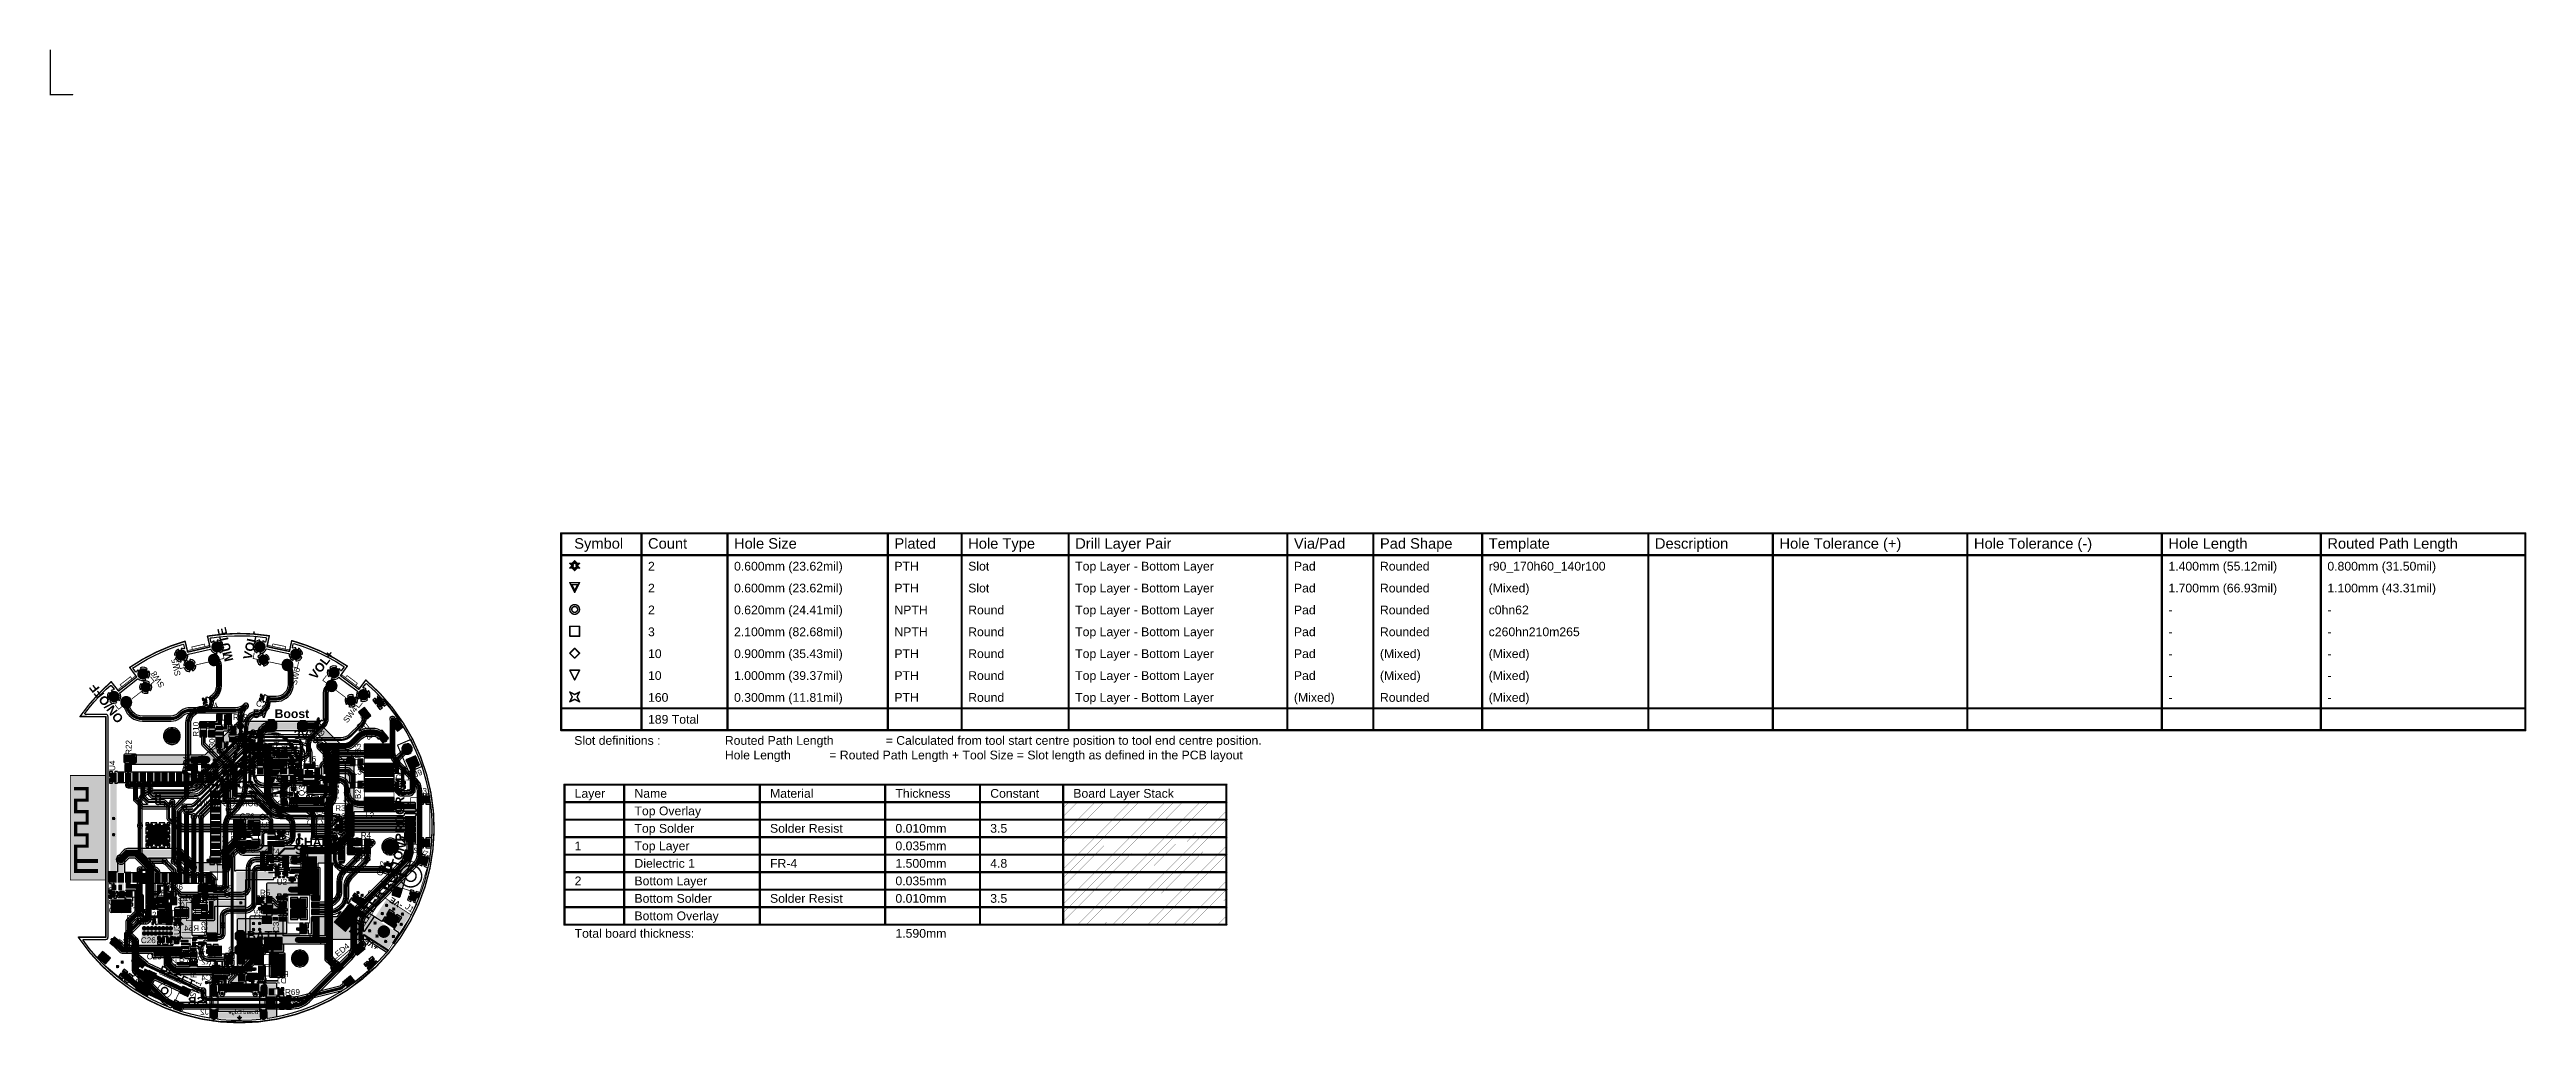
# Model space of a CAD drawing. Header units: inches. Extents: x -5 to 426, y -53 to 116.
import ezdxf

# ---------------------------------------------------------------- set-up
doc = ezdxf.new("R2010")
doc.units = ezdxf.units.IN
for name, color, linetype in [('Board Outline', 216, 'Continuous'), ('Bottom Layer', 5, 'Continuous'), ('Bottom Overlay', 54, 'Continuous'), ('Bottom Paste', 16, 'Continuous'), ('Bottom Solder', 6, 'Continuous'), ('Dimension', 6, 'Continuous'), ('Drill Drawing', 1, 'Continuous'), ('Fabrication', 76, 'Continuous'), ('Keep-Out Layer', 6, 'Continuous'), ('Multi-Layer', 9, 'Continuous'), ('Pad Holes', 156, 'Continuous'), ('Top Layer', 1, 'Continuous'), ('Top Overlay', 2, 'Continuous'), ('Top Paste', 8, 'Continuous'), ('Top Solder', 216, 'Continuous'), ('Via Holes', 16, 'Continuous')]:
    doc.layers.add(name, color=color, linetype=linetype)
doc.styles.add('Arial', font='', dxfattribs={"height": 0.2})
doc.styles.add('Arial_Bold', font='', dxfattribs={"height": 0.2})
doc.styles.get('Arial').set_extended_font_data('Arial')
doc.styles.get('Arial_Bold').set_extended_font_data('Arial', bold=True)

msp = doc.modelspace()

# ---------------------------------------------------------------- texts
at = {"layer": 'Bottom Overlay', "text_generation_flag": 2}
for s, height, rotation, style, p in [('ZERO CARBON FOOTPRINT', 0.9652, 360, 'Arial', (38.08, -15.62)), ('R9', 1.016, 270, 'Arial', (17.13, -33.27)), ('R55', 1.016, 270, 'Arial', (21.16, -38.28)), ('C12', 1.016, 270, 'Arial', (28.94, -43.21)), ('USB', 1.524, 360, 'Arial_Bold', (23.24, -50.37))]:
    msp.add_text(s, height=height, rotation=rotation, dxfattribs=dict(at, style=style)).set_placement(p)
at = {"layer": 'Bottom Overlay', "style": 'Arial', "text_generation_flag": 2}
for s, p in [('R56', (26.77, -30.39)), ('D2', (13.69, -33.18)), ('R28', (16.61, -31.28)), ('Q1', (20.01, -32.11)), ('Q2', (24.14, -31.86)), ('C83', (12.23, -36.16)), ('R54', (20.74, -37.36)), ('R2', (22.93, -43.19)), ('R1', (22.99, -41.84)), ('C13', (28.4, -41.12)), ('FB7', (33.82, -41.12)), ('C4', (22.93, -46)), ('D1', (35.94, -46.48)), ('F1', (36.35, -45.39)), ('J2', (22.41, -51.94))]:
    msp.add_text(s, height=1.016, dxfattribs=at).set_placement(p)
at = {"layer": 'Drill Drawing', "style": 'Arial'}
for s, height, p in [('Symbol', 1.829, (86.07, 29.23)), ('Count', 1.829, (98.92, 29.23)), ('Hole Size', 1.829, (113.9, 29.23)), ('Plated', 1.829, (141.83, 29.23)), ('Hole Type', 1.829, (154.68, 29.23)), ('Drill Layer Pair', 1.8288, (173.32, 29.23)), ('Via/Pad', 1.829, (211.41, 29.23)), ('Pad Shape', 1.829, (226.39, 29.23)), ('Template', 1.829, (245.33, 29.23)), ('Description', 1.8288, (274.28, 29.23)), ('Hole Tolerance (+)', 1.8288, (295.97, 29.23)), ('Hole Tolerance (-)', 1.8288, (329.84, 29.23)), ('Hole Length', 1.8288, (363.71, 29.23)), ('Routed Path Length', 1.8288, (391.39, 29.23)), ('2', 1.52, (98.92, 25.42)), ('0.600mm (23.62mil)', 1.524, (113.9, 25.42)), ('PTH', 1.524, (141.83, 25.42)), ('Slot', 1.524, (154.68, 25.42)), ('Top Layer - Bottom Layer', 1.524, (173.32, 25.42)), ('Pad', 1.524, (211.41, 25.42)), ('Rounded', 1.524, (226.39, 25.42)), ('r90_170h60_140r100', 1.524, (245.33, 25.42)), ('1.400mm (55.12mil)', 1.524, (363.71, 25.42)), ('0.800mm (31.50mil)', 1.524, (391.39, 25.42)), ('2', 1.52, (98.92, 21.61)), ('0.600mm (23.62mil)', 1.524, (113.9, 21.61)), ('PTH', 1.524, (141.83, 21.61)), ('Slot', 1.524, (154.68, 21.61)), ('Top Layer - Bottom Layer', 1.524, (173.32, 21.61)), ('Pad', 1.524, (211.41, 21.61)), ('Rounded', 1.524, (226.39, 21.61)), ('(Mixed)', 1.524, (245.33, 21.61)), ('1.700mm (66.93mil)', 1.524, (363.71, 21.61)), ('1.100mm (43.31mil)', 1.524, (391.39, 21.61)), ('2', 1.52, (98.92, 17.8)), ('0.620mm (24.41mil)', 1.524, (113.9, 17.8)), ('NPTH', 1.524, (141.83, 17.8)), ('Round', 1.524, (154.68, 17.8)), ('Top Layer - Bottom Layer', 1.524, (173.32, 17.8)), ('Pad', 1.524, (211.41, 17.8)), ('Rounded', 1.524, (226.39, 17.8)), ('c0hn62', 1.524, (245.33, 17.8)), ('-', 1.52, (363.71, 17.8)), ('-', 1.52, (391.39, 17.8)), ('3', 1.52, (98.92, 13.99)), ('2.100mm (82.68mil)', 1.524, (113.9, 13.99)), ('NPTH', 1.524, (141.83, 13.99)), ('Round', 1.524, (154.68, 13.99)), ('Top Layer - Bottom Layer', 1.524, (173.32, 13.99)), ('Pad', 1.524, (211.41, 13.99)), ('Rounded', 1.524, (226.39, 13.99)), ('c260hn210m265', 1.524, (245.33, 13.99)), ('-', 1.52, (363.71, 13.99)), ('-', 1.52, (391.39, 13.99)), ('10', 1.524, (98.92, 10.18)), ('0.900mm (35.43mil)', 1.524, (113.9, 10.18)), ('PTH', 1.524, (141.83, 10.18)), ('Round', 1.524, (154.68, 10.18)), ('Top Layer - Bottom Layer', 1.524, (173.32, 10.18)), ('Pad', 1.524, (211.41, 10.18)), ('(Mixed)', 1.524, (226.39, 10.18)), ('(Mixed)', 1.524, (245.33, 10.18)), ('-', 1.52, (363.71, 10.18)), ('-', 1.52, (391.39, 10.18)), ('10', 1.524, (98.92, 6.37)), ('1.000mm (39.37mil)', 1.524, (113.9, 6.37)), ('PTH', 1.524, (141.83, 6.37)), ('Round', 1.524, (154.68, 6.37)), ('Top Layer - Bottom Layer', 1.524, (173.32, 6.37)), ('Pad', 1.524, (211.41, 6.37)), ('(Mixed)', 1.524, (226.39, 6.37)), ('(Mixed)', 1.524, (245.33, 6.37)), ('-', 1.52, (363.71, 6.37)), ('-', 1.52, (391.39, 6.37)), ('160', 1.524, (98.92, 2.56)), ('189 Total', 1.524, (98.92, -1.25)), ('0.300mm (11.81mil)', 1.524, (113.9, 2.56)), ('PTH', 1.524, (141.83, 2.56)), ('Round', 1.524, (154.68, 2.56)), ('Top Layer - Bottom Layer', 1.524, (173.32, 2.56)), ('(Mixed)', 1.524, (211.41, 2.56)), ('Rounded', 1.524, (226.39, 2.56)), ('(Mixed)', 1.524, (245.33, 2.56)), ('-', 1.52, (363.71, 2.56)), ('-', 1.52, (391.39, 2.56)), ('Slot definitions :', 1.524, (86.07, -4.93)), ('Routed Path Length', 1.524, (112.3, -4.93)), ('= Calculated from tool start centre position to tool end centre position.', 1.524, (140.31, -4.93)), ('Hole Length', 1.524, (112.3, -7.47)), (' = Routed Path Length + Tool Size = Slot length as defined in the PCB layout', 1.524, (129.9, -7.47))]:
    msp.add_text(s, height=height, dxfattribs=at).set_placement(p)
at = {"layer": 'Fabrication', "style": 'Arial'}
for s, height, p in [('Layer', 1.524, (86.14, -14.15)), ('Name', 1.524, (96.56, -14.15)), ('Material', 1.524, (120.17, -14.15)), ('Thickness', 1.524, (142.01, -14.15)), ('Constant', 1.524, (158.52, -14.15)), ('Board Layer Stack', 1.524, (172.99, -14.15)), ('Top Overlay', 1.524, (96.56, -17.2)), ('Top Solder', 1.524, (96.56, -20.24)), ('Solder Resist', 1.524, (120.17, -20.24)), ('0.010mm', 1.524, (142.01, -20.24)), ('3.5', 1.524, (158.52, -20.24)), ('1', 1.52, (86.14, -23.29)), ('Top Layer', 1.524, (96.56, -23.29)), ('Dielectric 1', 1.524, (96.56, -26.34)), ('FR-4', 1.524, (120.17, -26.34)), ('0.035mm', 1.524, (142.01, -23.29)), ('1.500mm', 1.524, (142.01, -26.34)), ('4.8', 1.524, (158.52, -26.34)), ('2', 1.52, (86.14, -29.39)), ('Bottom Layer', 1.524, (96.56, -29.39)), ('0.035mm', 1.524, (142.01, -29.39)), ('Bottom Solder', 1.524, (96.56, -32.44)), ('Bottom Overlay', 1.524, (96.56, -35.48)), ('Solder Resist', 1.524, (120.17, -32.44)), ('0.010mm', 1.524, (142.01, -32.44)), ('3.5', 1.524, (158.52, -32.44)), ('Total board thickness:', 1.524, (86.14, -38.53)), ('1.590mm', 1.524, (142.01, -38.53))]:
    msp.add_text(s, height=height, dxfattribs=at).set_placement(p)
at = {"layer": 'Top Overlay'}
for s, height, rotation, style, p in [('MUTE', 1.524, 103, 'Arial_Bold', (26.72, 9.78)), ('VOL-', 1.524, 78, 'Arial_Bold', (29.86, 9.8)), ('SW5', 1.016, 103, 'Arial', (17.55, 7.18)), ('VOL+', 1.524, 52.9, 'Arial_Bold', (41.01, 6.33)), ('ON/OFF', 1.524, 128, 'Arial_Bold', (7.66, -0.39)), ('SW8', 1.016, 122, 'Arial', (14.77, 5.41)), ('SW6', 1.016, 78, 'Arial', (37.72, 5.4)), ('C24', 1.016, 13, 'Arial', (21.58, 0.88)), ('5V_Boost', 1.524, 360, 'Arial_Bold', (30.1, -0.27)), ('C21', 1.016, 348, 'Arial', (30.57, 1.85)), ('SW4', 1.016, 52.9, 'Arial', (46.54, -1.2)), ('R22', 1.016, 90, 'Arial', (8.97, -6.69)), ('R10', 1.016, 90, 'Arial', (20.68, -3.53)), ('R30', 1.016, 90, 'Arial', (23.5, -6.42)), ('R66', 1.016, 90, 'Arial', (34.7, -5.72)), ('3V3', 1.524, 360, 'Arial_Bold', (37.24, -3.92)), ('C19', 1.016, 322.9, 'Arial', (40.07, -2.02)), ('LED3', 1.016, 308, 'Arial', (48.11, -1.42)), ('U4', 1.016, 90, 'Arial', (6.12, -9.48)), ('R21', 1.016, 90, 'Arial', (19.01, -9.35)), ('R38', 1.016, 90, 'Arial', (30.57, -10.6)), ('R67', 1.016, 90, 'Arial', (30.64, -7.09)), ('R37', 1.016, 90, 'Arial', (33.25, -7.07)), ('R39', 1.016, 90, 'Arial', (36.12, -7.2)), ('R36', 1.016, 90, 'Arial', (37.74, -7.25)), ('FB3', 1.016, 90, 'Arial', (48.89, -7.28)), ('R11', 1.016, 90, 'Arial', (34.53, -14.05)), ('Q3', 1.016, 90, 'Arial', (39.12, -13.85)), ('FB1', 1.016, 90, 'Arial', (45.11, -14.39)), ('FB2', 1.016, 90, 'Arial', (48.89, -15.26)), ('PROGRAM.', 1.524, 90, 'Arial_Bold', (56.46, -21.74)), ('J9', 1.016, 23, 'Arial', (58.37, -10.65)), ('C102', 1.016, 90, 'Arial', (40.59, -19.01)), ('C103', 1.016, 90, 'Arial', (42.24, -19)), ('R20', 1.016, 90, 'Arial', (25.82, -23.13)), ('C77', 1.016, 90, 'Arial', (27.36, -22.54)), ('C75', 1.016, 90, 'Arial', (36.85, -22.57)), ('CHARGING', 1.524, 360, 'Arial_Bold', (37.46, -22.6)), ('BUTTON4', 1.524, 73, 'Arial_Bold', (54.26, -30.61)), ('STANDBY', 1.524, 360, 'Arial_Bold', (37.46, -23.97)), ('C22', 1.016, 73, 'Arial', (52.59, -27.86)), ('SW7', 0.889, 343, 'Arial', (57.89, -23.62)), ('C7', 1.016, 90, 'Arial', (38.64, -28.47)), ('BATTERY', 1.651, 57, 'Arial_Bold', (48.1, -38.52)), ('C5', 1.016, 90, 'Arial', (31.39, -35.39)), ('C1', 1.016, 57, 'Arial', (46.31, -35.82)), ('C2', 1.016, 57, 'Arial', (50.31, -32.19)), ('-VE', 1.016, 147, 'Arial_Bold', (56.29, -32.69)), ('J1', 1.016, 327, 'Arial', (56.52, -33.37)), ('LED5', 1.016, 320, 'Arial', (7.4, -38.85)), ('U3', 1.016, 90, 'Arial', (17.36, -38.04)), ('BATT', 1.524, 360, 'Arial_Bold', (29.08, -38.89)), ('C3', 1.016, 90, 'Arial', (34.65, -37.55)), ('+VE', 1.016, 147, 'Arial_Bold', (52.14, -39.99)), ('C20', 1.016, 90, 'Arial', (16.77, -44.02)), ('C18', 1.016, 90, 'Arial', (21.58, -42.62)), ('C16', 1.016, 90, 'Arial', (23.53, -43.89)), ('GND', 1.524, 360, 'Arial_Bold', (29.08, -41.18)), ('LED4', 1.016, 40, 'Arial', (44.32, -42.44)), ('C15', 1.016, 65, 'Arial', (9.66, -46.72)), ('RESET', 1.397, 335, 'Arial_Bold', (13.64, -44.58)), ('SW1', 1.016, 65, 'Arial', (19.95, -49.13)), ('R8', 1.016, 90, 'Arial', (20.29, -45.54))]:
    msp.add_text(s, height=height, rotation=rotation, dxfattribs=dict(at, style=style)).set_placement(p)
at = {"layer": 'Top Overlay', "style": 'Arial'}
for s, height, p in [('R29', 1.016, (26.62, -0.62)), ('C9', 1.016, (24.08, -6.76)), ('U8', 1.016, (26.55, -5.67)), ('U16', 1.016, (38.55, -7.89)), ('R65', 1.016, (32.17, -11.4)), ('L3', 1.016, (47.49, -10.12)), ('C11', 1.016, (54.92, -11.12)), ('C10', 1.016, (55.02, -13.65)), ('J3', 1.016, (58.93, -13.46)), ('C76', 1.016, (27.79, -17.9)), ('R12', 1.016, (34.98, -16.62)), ('R35', 1.016, (44.44, -16.46)), ('R34', 1.016, (44.44, -17.91)), ('L2', 1.016, (49.66, -17.73)), ('U7', 1.016, (31.58, -19.38)), ('R31', 1.016, (44.43, -19.35)), ('R32', 1.016, (44.43, -20.8)), ('R4', 1.016, (48.89, -21.21)), ('C78', 0.889, (28.18, -23.74)), ('C74', 1.016, (32.17, -24.03)), ('R6', 1.016, (38.07, -25.5)), ('R3', 1.016, (48.89, -25.17)), ('R26', 0.965, (15.45, -30.15)), ('R19', 0.965, (23.47, -30.49)), ('R5', 1.016, (31.34, -31.19)), ('U2', 1.016, (34.27, -29.29)), ('U1', 1.016, (37.45, -30.6)), ('C17', 0.94, (4.95, -32.8)), ('C23', 1.016, (5, -34.24)), ('C14', 1.016, (8.05, -34.19)), ('R27', 0.965, (11.59, -34.98)), ('Q6', 0.965, (15.93, -31.41)), ('R18', 1.016, (8.05, -35.66)), ('C26', 1.016, (10.59, -39.47)), ('L1', 1.016, (15.93, -35.91)), ('C6', 1.016, (39.77, -39.22)), ('C25', 1.016, (11.62, -42.29)), ('R7', 1.016, (17.24, -43.16)), ('R69', 1.016, (35.7, -48.49)), ('C79', 1.016, (36.87, -50.01))]:
    msp.add_text(s, height=height, dxfattribs=at).set_placement(p)

# ---------------------------------------------------------------- blocks, each defined once
blk = doc.blocks.new('R___0603_1')
at = {"layer": 'Top Layer'}
for points in [[(-0.381, 0.4445), (-0.381, -0.4445), (-1.143, -0.4445), (-1.143, 0.4445)], [(1.143, 0.4445), (1.143, -0.4445), (0.381, -0.4445), (0.381, 0.4445)]]:
    blk.add_hatch(color=1, dxfattribs=at).paths.add_polyline_path(points)
at = {"layer": 'Top Paste'}
for points in [[(-0.381, 0.4445), (-0.381, -0.4445), (-1.143, -0.4445), (-1.143, 0.4445)], [(1.143, 0.4445), (1.143, -0.4445), (0.381, -0.4445), (0.381, 0.4445)]]:
    blk.add_hatch(color=8, dxfattribs=at).paths.add_polyline_path(points)
at = {"layer": 'Top Solder'}
for points in [[(-0.2794, 0.5461), (-0.2794, -0.5461), (-1.2446, -0.5461), (-1.2446, 0.5461)], [(1.2446, 0.5461), (1.2446, -0.5461), (0.2794, -0.5461), (0.2794, 0.5461)]]:
    blk.add_hatch(color=216, dxfattribs=at).paths.add_polyline_path(points)
at = {"layer": 'Top Overlay', "const_width": 0.127}
for points in [[(1.2192, 0.5334), (-1.2192, 0.5334)], [(-1.2192, 0.5334), (-1.2192, -0.5334)], [(1.2192, 0.5334), (1.2192, -0.5334)], [(1.2192, -0.5334), (-1.2192, -0.5334)]]:
    blk.add_lwpolyline(points, dxfattribs=at)
at = {"layer": 'Top Overlay', "const_width": 0.0635}
for points in [[(-1.25095, 0.5334, 1), (-1.18745, 0.5334, 1)], [(-1.25095, 0.5334, 1), (-1.18745, 0.5334, 1)], [(1.18745, 0.5334, 1), (1.25095, 0.5334, 1)], [(1.18745, 0.5334, 1), (1.25095, 0.5334, 1)], [(-1.25095, -0.5334, 1), (-1.18745, -0.5334, 1)], [(-1.25095, -0.5334, 1), (-1.18745, -0.5334, 1)], [(1.18745, -0.5334, 1), (1.25095, -0.5334, 1)], [(1.18745, -0.5334, 1), (1.25095, -0.5334, 1)]]:
    blk.add_lwpolyline(points, format="xyb", close=True, dxfattribs=at)
blk = doc.blocks.new('C___1206_2')
at = {"layer": 'Top Layer'}
for points in [[(-2.032, 0.889), (-0.508, 0.889), (-0.508, -0.889), (-2.032, -0.889)], [(0.508, 0.889), (2.032, 0.889), (2.032, -0.889), (0.508, -0.889)]]:
    blk.add_hatch(color=1, dxfattribs=at).paths.add_polyline_path(points)
at = {"layer": 'Top Paste'}
for points in [[(-2.032, 0.889), (-0.508, 0.889), (-0.508, -0.889), (-2.032, -0.889)], [(0.508, 0.889), (2.032, 0.889), (2.032, -0.889), (0.508, -0.889)]]:
    blk.add_hatch(color=8, dxfattribs=at).paths.add_polyline_path(points)
at = {"layer": 'Top Solder'}
for points in [[(-2.1336, 0.9906), (-0.4064, 0.9906), (-0.4064, -0.9906), (-2.1336, -0.9906)], [(0.4064, 0.9906), (2.1336, 0.9906), (2.1336, -0.9906), (0.4064, -0.9906)]]:
    blk.add_hatch(color=216, dxfattribs=at).paths.add_polyline_path(points)
at = {"layer": 'Top Overlay', "const_width": 0.127}
for points in [[(-0.6096, 0.9906), (-2.1336, 0.9906)], [(-2.1336, 0.9906), (-2.1336, -0.9906)], [(2.1336, 0.9906), (0.6096, 0.9906)], [(2.1336, 0.9906), (2.1336, -0.9906)], [(-0.6096, -0.9906), (-2.1336, -0.9906)], [(2.1336, -0.9906), (0.6096, -0.9906)]]:
    blk.add_lwpolyline(points, dxfattribs=at)
at = {"layer": 'Top Overlay', "const_width": 0.0635}
for points in [[(-2.16535, 0.9906, 1), (-2.10185, 0.9906, 1)], [(-2.16535, 0.9906, 1), (-2.10185, 0.9906, 1)], [(-0.64135, 0.9906, 1), (-0.57785, 0.9906, 1)], [(0.57785, 0.9906, 1), (0.64135, 0.9906, 1)], [(2.10185, 0.9906, 1), (2.16535, 0.9906, 1)], [(2.10185, 0.9906, 1), (2.16535, 0.9906, 1)], [(-2.16535, -0.9906, 1), (-2.10185, -0.9906, 1)], [(-2.16535, -0.9906, 1), (-2.10185, -0.9906, 1)], [(-0.64135, -0.9906, 1), (-0.57785, -0.9906, 1)], [(0.57785, -0.9906, 1), (0.64135, -0.9906, 1)], [(2.10185, -0.9906, 1), (2.16535, -0.9906, 1)], [(2.10185, -0.9906, 1), (2.16535, -0.9906, 1)]]:
    blk.add_lwpolyline(points, format="xyb", close=True, dxfattribs=at)
blk = doc.blocks.new('R___0603_3')
at = {"layer": 'Top Layer'}
for points in [[(-0.381, 0.4445), (-0.381, -0.4445), (-1.143, -0.4445), (-1.143, 0.4445)], [(1.143, 0.4445), (1.143, -0.4445), (0.381, -0.4445), (0.381, 0.4445)]]:
    blk.add_hatch(color=1, dxfattribs=at).paths.add_polyline_path(points)
at = {"layer": 'Top Paste'}
for points in [[(-0.381, 0.4445), (-0.381, -0.4445), (-1.143, -0.4445), (-1.143, 0.4445)], [(1.143, 0.4445), (1.143, -0.4445), (0.381, -0.4445), (0.381, 0.4445)]]:
    blk.add_hatch(color=8, dxfattribs=at).paths.add_polyline_path(points)
at = {"layer": 'Top Solder'}
for points in [[(-0.2794, 0.5461), (-0.2794, -0.5461), (-1.2446, -0.5461), (-1.2446, 0.5461)], [(1.2446, 0.5461), (1.2446, -0.5461), (0.2794, -0.5461), (0.2794, 0.5461)]]:
    blk.add_hatch(color=216, dxfattribs=at).paths.add_polyline_path(points)
at = {"layer": 'Top Overlay', "const_width": 0.127}
for points in [[(-1.2192, 0.5334), (-1.2192, -0.5334)], [(-1.2192, 0.5334), (1.2192, 0.5334)], [(1.2192, 0.5334), (1.2192, -0.5334)], [(-1.2192, -0.5334), (1.2192, -0.5334)]]:
    blk.add_lwpolyline(points, dxfattribs=at)
at = {"layer": 'Top Overlay', "const_width": 0.0635}
for points in [[(-1.25095, 0.5334, 1), (-1.18745, 0.5334, 1)], [(-1.25095, 0.5334, 1), (-1.18745, 0.5334, 1)], [(1.18745, 0.5334, 1), (1.25095, 0.5334, 1)], [(1.18745, 0.5334, 1), (1.25095, 0.5334, 1)], [(-1.25095, -0.5334, 1), (-1.18745, -0.5334, 1)], [(-1.25095, -0.5334, 1), (-1.18745, -0.5334, 1)], [(1.18745, -0.5334, 1), (1.25095, -0.5334, 1)], [(1.18745, -0.5334, 1), (1.25095, -0.5334, 1)]]:
    blk.add_lwpolyline(points, format="xyb", close=True, dxfattribs=at)
blk = doc.blocks.new('R___0603_4')
at = {"layer": 'Top Layer'}
for points in [[(-0.381, 0.4445), (-0.381, -0.4445), (-1.143, -0.4445), (-1.143, 0.4445)], [(1.143, 0.4445), (1.143, -0.4445), (0.381, -0.4445), (0.381, 0.4445)]]:
    blk.add_hatch(color=1, dxfattribs=at).paths.add_polyline_path(points)
at = {"layer": 'Top Paste'}
for points in [[(-0.381, 0.4445), (-0.381, -0.4445), (-1.143, -0.4445), (-1.143, 0.4445)], [(1.143, 0.4445), (1.143, -0.4445), (0.381, -0.4445), (0.381, 0.4445)]]:
    blk.add_hatch(color=8, dxfattribs=at).paths.add_polyline_path(points)
at = {"layer": 'Top Solder'}
for points in [[(-0.2794, 0.5461), (-0.2794, -0.5461), (-1.2446, -0.5461), (-1.2446, 0.5461)], [(1.2446, 0.5461), (1.2446, -0.5461), (0.2794, -0.5461), (0.2794, 0.5461)]]:
    blk.add_hatch(color=216, dxfattribs=at).paths.add_polyline_path(points)
at = {"layer": 'Top Overlay', "const_width": 0.127}
for points in [[(-1.2192, 0.5334), (1.2192, 0.5334)], [(-1.2192, 0.5334), (-1.2192, -0.5334)], [(1.2192, 0.5334), (1.2192, -0.5334)], [(-1.2192, -0.5334), (1.2192, -0.5334)]]:
    blk.add_lwpolyline(points, dxfattribs=at)
at = {"layer": 'Top Overlay', "const_width": 0.0635}
for points in [[(-1.25095, 0.5334, 1), (-1.18745, 0.5334, 1)], [(-1.25095, 0.5334, 1), (-1.18745, 0.5334, 1)], [(1.18745, 0.5334, 1), (1.25095, 0.5334, 1)], [(1.18745, 0.5334, 1), (1.25095, 0.5334, 1)], [(-1.25095, -0.5334, 1), (-1.18745, -0.5334, 1)], [(-1.25095, -0.5334, 1), (-1.18745, -0.5334, 1)], [(1.18745, -0.5334, 1), (1.25095, -0.5334, 1)], [(1.18745, -0.5334, 1), (1.25095, -0.5334, 1)]]:
    blk.add_lwpolyline(points, format="xyb", close=True, dxfattribs=at)
blk = doc.blocks.new('R___0603_5')
at = {"layer": 'Top Layer'}
for points in [[(-0.381, 0.4445), (-0.381, -0.4445), (-1.143, -0.4445), (-1.143, 0.4445)], [(1.143, 0.4445), (1.143, -0.4445), (0.381, -0.4445), (0.381, 0.4445)]]:
    blk.add_hatch(color=1, dxfattribs=at).paths.add_polyline_path(points)
at = {"layer": 'Top Paste'}
for points in [[(-0.381, 0.4445), (-0.381, -0.4445), (-1.143, -0.4445), (-1.143, 0.4445)], [(1.143, 0.4445), (1.143, -0.4445), (0.381, -0.4445), (0.381, 0.4445)]]:
    blk.add_hatch(color=8, dxfattribs=at).paths.add_polyline_path(points)
at = {"layer": 'Top Solder'}
for points in [[(-0.2794, 0.5461), (-0.2794, -0.5461), (-1.2446, -0.5461), (-1.2446, 0.5461)], [(1.2446, 0.5461), (1.2446, -0.5461), (0.2794, -0.5461), (0.2794, 0.5461)]]:
    blk.add_hatch(color=216, dxfattribs=at).paths.add_polyline_path(points)
at = {"layer": 'Top Overlay', "const_width": 0.127}
for points in [[(-1.2192, 0.5334), (1.2192, 0.5334)], [(-1.2192, 0.5334), (-1.2192, -0.5334)], [(1.2192, 0.5334), (1.2192, -0.5334)], [(-1.2192, -0.5334), (1.2192, -0.5334)]]:
    blk.add_lwpolyline(points, dxfattribs=at)
at = {"layer": 'Top Overlay', "const_width": 0.0635}
for points in [[(-1.25095, 0.5334, 1), (-1.18745, 0.5334, 1)], [(-1.25095, 0.5334, 1), (-1.18745, 0.5334, 1)], [(1.18745, 0.5334, 1), (1.25095, 0.5334, 1)], [(1.18745, 0.5334, 1), (1.25095, 0.5334, 1)], [(-1.25095, -0.5334, 1), (-1.18745, -0.5334, 1)], [(-1.25095, -0.5334, 1), (-1.18745, -0.5334, 1)], [(1.18745, -0.5334, 1), (1.25095, -0.5334, 1)], [(1.18745, -0.5334, 1), (1.25095, -0.5334, 1)]]:
    blk.add_lwpolyline(points, format="xyb", close=True, dxfattribs=at)
blk = doc.blocks.new('R___0603_6')
at = {"layer": 'Top Layer'}
for points in [[(-0.381, 0.4445), (-0.381, -0.4445), (-1.143, -0.4445), (-1.143, 0.4445)], [(1.143, 0.4445), (1.143, -0.4445), (0.381, -0.4445), (0.381, 0.4445)]]:
    blk.add_hatch(color=1, dxfattribs=at).paths.add_polyline_path(points)
at = {"layer": 'Top Paste'}
for points in [[(-0.381, 0.4445), (-0.381, -0.4445), (-1.143, -0.4445), (-1.143, 0.4445)], [(1.143, 0.4445), (1.143, -0.4445), (0.381, -0.4445), (0.381, 0.4445)]]:
    blk.add_hatch(color=8, dxfattribs=at).paths.add_polyline_path(points)
at = {"layer": 'Top Solder'}
for points in [[(-0.2794, 0.5461), (-0.2794, -0.5461), (-1.2446, -0.5461), (-1.2446, 0.5461)], [(1.2446, 0.5461), (1.2446, -0.5461), (0.2794, -0.5461), (0.2794, 0.5461)]]:
    blk.add_hatch(color=216, dxfattribs=at).paths.add_polyline_path(points)
at = {"layer": 'Top Overlay', "const_width": 0.127}
for points in [[(-1.2192, 0.5334), (1.2192, 0.5334)], [(-1.2192, 0.5334), (-1.2192, -0.5334)], [(1.2192, 0.5334), (1.2192, -0.5334)], [(-1.2192, -0.5334), (1.2192, -0.5334)]]:
    blk.add_lwpolyline(points, dxfattribs=at)
at = {"layer": 'Top Overlay', "const_width": 0.0635}
for points in [[(-1.25095, 0.5334, 1), (-1.18745, 0.5334, 1)], [(-1.25095, 0.5334, 1), (-1.18745, 0.5334, 1)], [(1.18745, 0.5334, 1), (1.25095, 0.5334, 1)], [(1.18745, 0.5334, 1), (1.25095, 0.5334, 1)], [(-1.25095, -0.5334, 1), (-1.18745, -0.5334, 1)], [(-1.25095, -0.5334, 1), (-1.18745, -0.5334, 1)], [(1.18745, -0.5334, 1), (1.25095, -0.5334, 1)], [(1.18745, -0.5334, 1), (1.25095, -0.5334, 1)]]:
    blk.add_lwpolyline(points, format="xyb", close=True, dxfattribs=at)
blk = doc.blocks.new('R___0603_7')
at = {"layer": 'Top Layer'}
for points in [[(-0.381, 0.4445), (-0.381, -0.4445), (-1.143, -0.4445), (-1.143, 0.4445)], [(1.143, 0.4445), (1.143, -0.4445), (0.381, -0.4445), (0.381, 0.4445)]]:
    blk.add_hatch(color=1, dxfattribs=at).paths.add_polyline_path(points)
at = {"layer": 'Top Paste'}
for points in [[(-0.381, 0.4445), (-0.381, -0.4445), (-1.143, -0.4445), (-1.143, 0.4445)], [(1.143, 0.4445), (1.143, -0.4445), (0.381, -0.4445), (0.381, 0.4445)]]:
    blk.add_hatch(color=8, dxfattribs=at).paths.add_polyline_path(points)
at = {"layer": 'Top Solder'}
for points in [[(-0.2794, 0.5461), (-0.2794, -0.5461), (-1.2446, -0.5461), (-1.2446, 0.5461)], [(1.2446, 0.5461), (1.2446, -0.5461), (0.2794, -0.5461), (0.2794, 0.5461)]]:
    blk.add_hatch(color=216, dxfattribs=at).paths.add_polyline_path(points)
at = {"layer": 'Top Overlay', "const_width": 0.127}
for points in [[(-1.2192, -0.5334), (-1.2192, 0.5334)], [(-1.2192, 0.5334), (1.2192, 0.5334)], [(1.2192, -0.5334), (1.2192, 0.5334)], [(-1.2192, -0.5334), (1.2192, -0.5334)]]:
    blk.add_lwpolyline(points, dxfattribs=at)
at = {"layer": 'Top Overlay', "const_width": 0.0635}
for points in [[(-1.25095, 0.5334, 1), (-1.18745, 0.5334, 1)], [(-1.25095, 0.5334, 1), (-1.18745, 0.5334, 1)], [(1.18745, 0.5334, 1), (1.25095, 0.5334, 1)], [(1.18745, 0.5334, 1), (1.25095, 0.5334, 1)], [(-1.25095, -0.5334, 1), (-1.18745, -0.5334, 1)], [(-1.25095, -0.5334, 1), (-1.18745, -0.5334, 1)], [(1.18745, -0.5334, 1), (1.25095, -0.5334, 1)], [(1.18745, -0.5334, 1), (1.25095, -0.5334, 1)]]:
    blk.add_lwpolyline(points, format="xyb", close=True, dxfattribs=at)
blk = doc.blocks.new('R___0603_8')
at = {"layer": 'Top Layer'}
for points in [[(-0.381, 0.4445), (-0.381, -0.4445), (-1.143, -0.4445), (-1.143, 0.4445)], [(1.143, 0.4445), (1.143, -0.4445), (0.381, -0.4445), (0.381, 0.4445)]]:
    blk.add_hatch(color=1, dxfattribs=at).paths.add_polyline_path(points)
at = {"layer": 'Top Paste'}
for points in [[(-0.381, 0.4445), (-0.381, -0.4445), (-1.143, -0.4445), (-1.143, 0.4445)], [(1.143, 0.4445), (1.143, -0.4445), (0.381, -0.4445), (0.381, 0.4445)]]:
    blk.add_hatch(color=8, dxfattribs=at).paths.add_polyline_path(points)
at = {"layer": 'Top Solder'}
for points in [[(-0.2794, 0.5461), (-0.2794, -0.5461), (-1.2446, -0.5461), (-1.2446, 0.5461)], [(1.2446, 0.5461), (1.2446, -0.5461), (0.2794, -0.5461), (0.2794, 0.5461)]]:
    blk.add_hatch(color=216, dxfattribs=at).paths.add_polyline_path(points)
at = {"layer": 'Top Overlay', "const_width": 0.127}
for points in [[(-1.2192, -0.5334), (-1.2192, 0.5334)], [(-1.2192, 0.5334), (1.2192, 0.5334)], [(1.2192, -0.5334), (1.2192, 0.5334)], [(-1.2192, -0.5334), (1.2192, -0.5334)]]:
    blk.add_lwpolyline(points, dxfattribs=at)
at = {"layer": 'Top Overlay', "const_width": 0.0635}
for points in [[(-1.25095, 0.5334, 1), (-1.18745, 0.5334, 1)], [(-1.25095, 0.5334, 1), (-1.18745, 0.5334, 1)], [(1.18745, 0.5334, 1), (1.25095, 0.5334, 1)], [(1.18745, 0.5334, 1), (1.25095, 0.5334, 1)], [(-1.25095, -0.5334, 1), (-1.18745, -0.5334, 1)], [(-1.25095, -0.5334, 1), (-1.18745, -0.5334, 1)], [(1.18745, -0.5334, 1), (1.25095, -0.5334, 1)], [(1.18745, -0.5334, 1), (1.25095, -0.5334, 1)]]:
    blk.add_lwpolyline(points, format="xyb", close=True, dxfattribs=at)
blk = doc.blocks.new('R___0603_9')
at = {"layer": 'Top Layer'}
for points in [[(-0.381, 0.4445), (-0.381, -0.4445), (-1.143, -0.4445), (-1.143, 0.4445)], [(1.143, 0.4445), (1.143, -0.4445), (0.381, -0.4445), (0.381, 0.4445)]]:
    blk.add_hatch(color=1, dxfattribs=at).paths.add_polyline_path(points)
at = {"layer": 'Top Paste'}
for points in [[(-0.381, 0.4445), (-0.381, -0.4445), (-1.143, -0.4445), (-1.143, 0.4445)], [(1.143, 0.4445), (1.143, -0.4445), (0.381, -0.4445), (0.381, 0.4445)]]:
    blk.add_hatch(color=8, dxfattribs=at).paths.add_polyline_path(points)
at = {"layer": 'Top Solder'}
for points in [[(-0.2794, 0.5461), (-0.2794, -0.5461), (-1.2446, -0.5461), (-1.2446, 0.5461)], [(1.2446, 0.5461), (1.2446, -0.5461), (0.2794, -0.5461), (0.2794, 0.5461)]]:
    blk.add_hatch(color=216, dxfattribs=at).paths.add_polyline_path(points)
at = {"layer": 'Top Overlay', "const_width": 0.127}
for points in [[(-1.2192, -0.5334), (-1.2192, 0.5334)], [(-1.2192, 0.5334), (1.2192, 0.5334)], [(1.2192, -0.5334), (1.2192, 0.5334)], [(-1.2192, -0.5334), (1.2192, -0.5334)]]:
    blk.add_lwpolyline(points, dxfattribs=at)
at = {"layer": 'Top Overlay', "const_width": 0.0635}
for points in [[(-1.25095, 0.5334, 1), (-1.18745, 0.5334, 1)], [(-1.25095, 0.5334, 1), (-1.18745, 0.5334, 1)], [(1.18745, 0.5334, 1), (1.25095, 0.5334, 1)], [(1.18745, 0.5334, 1), (1.25095, 0.5334, 1)], [(-1.25095, -0.5334, 1), (-1.18745, -0.5334, 1)], [(-1.25095, -0.5334, 1), (-1.18745, -0.5334, 1)], [(1.18745, -0.5334, 1), (1.25095, -0.5334, 1)], [(1.18745, -0.5334, 1), (1.25095, -0.5334, 1)]]:
    blk.add_lwpolyline(points, format="xyb", close=True, dxfattribs=at)
blk = doc.blocks.new('R___0603_10')
at = {"layer": 'Top Layer'}
for points in [[(-0.381, 0.4445), (-0.381, -0.4445), (-1.143, -0.4445), (-1.143, 0.4445)], [(1.143, 0.4445), (1.143, -0.4445), (0.381, -0.4445), (0.381, 0.4445)]]:
    blk.add_hatch(color=1, dxfattribs=at).paths.add_polyline_path(points)
at = {"layer": 'Top Paste'}
for points in [[(-0.381, 0.4445), (-0.381, -0.4445), (-1.143, -0.4445), (-1.143, 0.4445)], [(1.143, 0.4445), (1.143, -0.4445), (0.381, -0.4445), (0.381, 0.4445)]]:
    blk.add_hatch(color=8, dxfattribs=at).paths.add_polyline_path(points)
at = {"layer": 'Top Solder'}
for points in [[(-0.2794, 0.5461), (-0.2794, -0.5461), (-1.2446, -0.5461), (-1.2446, 0.5461)], [(1.2446, 0.5461), (1.2446, -0.5461), (0.2794, -0.5461), (0.2794, 0.5461)]]:
    blk.add_hatch(color=216, dxfattribs=at).paths.add_polyline_path(points)
at = {"layer": 'Top Overlay', "const_width": 0.127}
for points in [[(-1.2192, -0.5334), (-1.2192, 0.5334)], [(-1.2192, 0.5334), (1.2192, 0.5334)], [(1.2192, -0.5334), (1.2192, 0.5334)], [(-1.2192, -0.5334), (1.2192, -0.5334)]]:
    blk.add_lwpolyline(points, dxfattribs=at)
at = {"layer": 'Top Overlay', "const_width": 0.0635}
for points in [[(-1.25095, 0.5334, 1), (-1.18745, 0.5334, 1)], [(-1.25095, 0.5334, 1), (-1.18745, 0.5334, 1)], [(1.18745, 0.5334, 1), (1.25095, 0.5334, 1)], [(1.18745, 0.5334, 1), (1.25095, 0.5334, 1)], [(-1.25095, -0.5334, 1), (-1.18745, -0.5334, 1)], [(-1.25095, -0.5334, 1), (-1.18745, -0.5334, 1)], [(1.18745, -0.5334, 1), (1.25095, -0.5334, 1)], [(1.18745, -0.5334, 1), (1.25095, -0.5334, 1)]]:
    blk.add_lwpolyline(points, format="xyb", close=True, dxfattribs=at)
blk = doc.blocks.new('R___0603_11')
at = {"layer": 'Top Layer'}
for points in [[(-0.381, 0.4445), (-0.381, -0.4445), (-1.143, -0.4445), (-1.143, 0.4445)], [(1.143, 0.4445), (1.143, -0.4445), (0.381, -0.4445), (0.381, 0.4445)]]:
    blk.add_hatch(color=1, dxfattribs=at).paths.add_polyline_path(points)
at = {"layer": 'Top Paste'}
for points in [[(-0.381, 0.4445), (-0.381, -0.4445), (-1.143, -0.4445), (-1.143, 0.4445)], [(1.143, 0.4445), (1.143, -0.4445), (0.381, -0.4445), (0.381, 0.4445)]]:
    blk.add_hatch(color=8, dxfattribs=at).paths.add_polyline_path(points)
at = {"layer": 'Top Solder'}
for points in [[(-0.2794, 0.5461), (-0.2794, -0.5461), (-1.2446, -0.5461), (-1.2446, 0.5461)], [(1.2446, 0.5461), (1.2446, -0.5461), (0.2794, -0.5461), (0.2794, 0.5461)]]:
    blk.add_hatch(color=216, dxfattribs=at).paths.add_polyline_path(points)
at = {"layer": 'Top Overlay', "const_width": 0.127}
for points in [[(-1.2192, 0.5334), (-1.2192, -0.5334)], [(-1.2192, 0.5334), (1.2192, 0.5334)], [(1.2192, 0.5334), (1.2192, -0.5334)], [(-1.2192, -0.5334), (1.2192, -0.5334)]]:
    blk.add_lwpolyline(points, dxfattribs=at)
at = {"layer": 'Top Overlay', "const_width": 0.0635}
for points in [[(-1.25095, 0.5334, 1), (-1.18745, 0.5334, 1)], [(-1.25095, 0.5334, 1), (-1.18745, 0.5334, 1)], [(1.18745, 0.5334, 1), (1.25095, 0.5334, 1)], [(1.18745, 0.5334, 1), (1.25095, 0.5334, 1)], [(-1.25095, -0.5334, 1), (-1.18745, -0.5334, 1)], [(-1.25095, -0.5334, 1), (-1.18745, -0.5334, 1)], [(1.18745, -0.5334, 1), (1.25095, -0.5334, 1)], [(1.18745, -0.5334, 1), (1.25095, -0.5334, 1)]]:
    blk.add_lwpolyline(points, format="xyb", close=True, dxfattribs=at)
blk = doc.blocks.new('R___0603_12')
at = {"layer": 'Top Layer'}
for points in [[(-0.381, 0.4445), (-0.381, -0.4445), (-1.143, -0.4445), (-1.143, 0.4445)], [(1.143, 0.4445), (1.143, -0.4445), (0.381, -0.4445), (0.381, 0.4445)]]:
    blk.add_hatch(color=1, dxfattribs=at).paths.add_polyline_path(points)
at = {"layer": 'Top Paste'}
for points in [[(-0.381, 0.4445), (-0.381, -0.4445), (-1.143, -0.4445), (-1.143, 0.4445)], [(1.143, 0.4445), (1.143, -0.4445), (0.381, -0.4445), (0.381, 0.4445)]]:
    blk.add_hatch(color=8, dxfattribs=at).paths.add_polyline_path(points)
at = {"layer": 'Top Solder'}
for points in [[(-0.2794, 0.5461), (-0.2794, -0.5461), (-1.2446, -0.5461), (-1.2446, 0.5461)], [(1.2446, 0.5461), (1.2446, -0.5461), (0.2794, -0.5461), (0.2794, 0.5461)]]:
    blk.add_hatch(color=216, dxfattribs=at).paths.add_polyline_path(points)
at = {"layer": 'Top Overlay', "const_width": 0.127}
for points in [[(1.2192, 0.5334), (-1.2192, 0.5334)], [(-1.2192, 0.5334), (-1.2192, -0.5334)], [(1.2192, 0.5334), (1.2192, -0.5334)], [(1.2192, -0.5334), (-1.2192, -0.5334)]]:
    blk.add_lwpolyline(points, dxfattribs=at)
at = {"layer": 'Top Overlay', "const_width": 0.0635}
for points in [[(-1.25095, 0.5334, 1), (-1.18745, 0.5334, 1)], [(-1.25095, 0.5334, 1), (-1.18745, 0.5334, 1)], [(1.18745, 0.5334, 1), (1.25095, 0.5334, 1)], [(1.18745, 0.5334, 1), (1.25095, 0.5334, 1)], [(-1.25095, -0.5334, 1), (-1.18745, -0.5334, 1)], [(-1.25095, -0.5334, 1), (-1.18745, -0.5334, 1)], [(1.18745, -0.5334, 1), (1.25095, -0.5334, 1)], [(1.18745, -0.5334, 1), (1.25095, -0.5334, 1)]]:
    blk.add_lwpolyline(points, format="xyb", close=True, dxfattribs=at)
blk = doc.blocks.new('R___0603_B_13')
at = {"layer": 'Bottom Layer'}
for points in [[(-1.143, -0.4445), (-1.143, 0.4445), (-0.381, 0.4445), (-0.381, -0.4445)], [(0.381, -0.4445), (0.381, 0.4445), (1.143, 0.4445), (1.143, -0.4445)]]:
    blk.add_hatch(color=5, dxfattribs=at).paths.add_polyline_path(points)
at = {"layer": 'Bottom Paste'}
for points in [[(-1.143, -0.4445), (-1.143, 0.4445), (-0.381, 0.4445), (-0.381, -0.4445)], [(0.381, -0.4445), (0.381, 0.4445), (1.143, 0.4445), (1.143, -0.4445)]]:
    blk.add_hatch(color=16, dxfattribs=at).paths.add_polyline_path(points)
at = {"layer": 'Bottom Solder'}
for points in [[(-1.2446, -0.5461), (-1.2446, 0.5461), (-0.2794, 0.5461), (-0.2794, -0.5461)], [(0.2794, -0.5461), (0.2794, 0.5461), (1.2446, 0.5461), (1.2446, -0.5461)]]:
    blk.add_hatch(color=6, dxfattribs=at).paths.add_polyline_path(points)
at = {"layer": 'Bottom Overlay', "const_width": 0.127}
for points in [[(-1.2192, 0.5334), (1.2192, 0.5334)], [(-1.2192, -0.5334), (-1.2192, 0.5334)], [(1.2192, -0.5334), (1.2192, 0.5334)], [(-1.2192, -0.5334), (1.2192, -0.5334)]]:
    blk.add_lwpolyline(points, dxfattribs=at)
at = {"layer": 'Bottom Overlay', "const_width": 0.0635}
for points in [[(-1.25095, 0.5334, 1), (-1.18745, 0.5334, 1)], [(-1.25095, 0.5334, 1), (-1.18745, 0.5334, 1)], [(1.18745, 0.5334, 1), (1.25095, 0.5334, 1)], [(1.18745, 0.5334, 1), (1.25095, 0.5334, 1)], [(-1.25095, -0.5334, 1), (-1.18745, -0.5334, 1)], [(-1.25095, -0.5334, 1), (-1.18745, -0.5334, 1)], [(1.18745, -0.5334, 1), (1.25095, -0.5334, 1)], [(1.18745, -0.5334, 1), (1.25095, -0.5334, 1)]]:
    blk.add_lwpolyline(points, format="xyb", close=True, dxfattribs=at)
blk = doc.blocks.new('R___0402_14')
at = {"layer": 'Top Layer'}
for points in [[(-0.7, -0.32), (-0.7, 0.32), (-0.24, 0.32), (-0.24, -0.32)], [(0.24, -0.32), (0.24, 0.32), (0.7, 0.32), (0.7, -0.32)]]:
    blk.add_hatch(color=1, dxfattribs=at).paths.add_polyline_path(points)
at = {"layer": 'Top Paste'}
for points in [[(-0.7, -0.32), (-0.7, 0.32), (-0.24, 0.32), (-0.24, -0.32)], [(0.24, -0.32), (0.24, 0.32), (0.7, 0.32), (0.7, -0.32)]]:
    blk.add_hatch(color=8, dxfattribs=at).paths.add_polyline_path(points)
at = {"layer": 'Top Solder'}
for points in [[(-0.75, -0.37), (-0.75, 0.37), (-0.19, 0.37), (-0.19, -0.37)], [(0.19, -0.37), (0.19, 0.37), (0.75, 0.37), (0.75, -0.37)]]:
    blk.add_hatch(color=216, dxfattribs=at).paths.add_polyline_path(points)
at = {"layer": 'Top Overlay'}
for points, const_width in [([(-0.79, 0.41), (0.79, 0.41)], 0.127), ([(-0.79, 0.41), (-0.79, -0.41)], 0.127), ([(0.79, 0.41), (0.79, -0.41)], 0.127), ([(-0.79, -0.41), (0.79, -0.41)], 0.127), ([(-0.81, -0.43), (0.81, -0.43)], 0.00323)]:
    blk.add_lwpolyline(points, dxfattribs=dict(at, const_width=const_width))
for points, const_width in [([(-0.82, 0.41, 1), (-0.76, 0.41, 1)], 0.0635), ([(-0.82, 0.41, 1), (-0.76, 0.41, 1)], 0.0635), ([(0.76, 0.41, 1), (0.82, 0.41, 1)], 0.0635), ([(0.76, 0.41, 1), (0.82, 0.41, 1)], 0.0635), ([(-0.82, -0.41, 1), (-0.76, -0.41, 1)], 0.0635), ([(-0.82, -0.41, 1), (-0.76, -0.41, 1)], 0.0635), ([(-0.81, -0.43, 1), (-0.81, -0.43, 1)], 0.00161), ([(0.76, -0.41, 1), (0.82, -0.41, 1)], 0.0635), ([(0.76, -0.41, 1), (0.82, -0.41, 1)], 0.0635), ([(0.81, -0.43, 1), (0.81, -0.43, 1)], 0.00161)]:
    blk.add_lwpolyline(points, format="xyb", close=True, dxfattribs=dict(at, const_width=const_width))
blk = doc.blocks.new('R___0402_15')
at = {"layer": 'Top Layer'}
for points in [[(-0.7, -0.32), (-0.7, 0.32), (-0.24, 0.32), (-0.24, -0.32)], [(0.24, -0.32), (0.24, 0.32), (0.7, 0.32), (0.7, -0.32)]]:
    blk.add_hatch(color=1, dxfattribs=at).paths.add_polyline_path(points)
at = {"layer": 'Top Paste'}
for points in [[(-0.7, -0.32), (-0.7, 0.32), (-0.24, 0.32), (-0.24, -0.32)], [(0.24, -0.32), (0.24, 0.32), (0.7, 0.32), (0.7, -0.32)]]:
    blk.add_hatch(color=8, dxfattribs=at).paths.add_polyline_path(points)
at = {"layer": 'Top Solder'}
for points in [[(-0.75, -0.37), (-0.75, 0.37), (-0.19, 0.37), (-0.19, -0.37)], [(0.19, -0.37), (0.19, 0.37), (0.75, 0.37), (0.75, -0.37)]]:
    blk.add_hatch(color=216, dxfattribs=at).paths.add_polyline_path(points)
at = {"layer": 'Top Overlay'}
for points, const_width in [([(-0.79, 0.41), (0.79, 0.41)], 0.127), ([(-0.79, -0.41), (-0.79, 0.41)], 0.127), ([(0.79, -0.41), (0.79, 0.41)], 0.127), ([(-0.79, -0.41), (0.79, -0.41)], 0.127), ([(-0.81, -0.43), (0.81, -0.43)], 0.00323)]:
    blk.add_lwpolyline(points, dxfattribs=dict(at, const_width=const_width))
for points, const_width in [([(-0.82, 0.41, 1), (-0.76, 0.41, 1)], 0.0635), ([(-0.82, 0.41, 1), (-0.76, 0.41, 1)], 0.0635), ([(0.76, 0.41, 1), (0.82, 0.41, 1)], 0.0635), ([(0.76, 0.41, 1), (0.82, 0.41, 1)], 0.0635), ([(-0.82, -0.41, 1), (-0.76, -0.41, 1)], 0.0635), ([(-0.82, -0.41, 1), (-0.76, -0.41, 1)], 0.0635), ([(-0.81, -0.43, 1), (-0.81, -0.43, 1)], 0.00161), ([(0.76, -0.41, 1), (0.82, -0.41, 1)], 0.0635), ([(0.76, -0.41, 1), (0.82, -0.41, 1)], 0.0635), ([(0.81, -0.43, 1), (0.81, -0.43, 1)], 0.00161)]:
    blk.add_lwpolyline(points, format="xyb", close=True, dxfattribs=dict(at, const_width=const_width))
blk = doc.blocks.new('S___23_16')
at = {"layer": 'Top Layer'}
for points in [[(-0.41, 1.46), (0.41, 1.46), (0.41, 0.54), (-0.41, 0.54)], [(-1.36, -0.54), (-0.54, -0.54), (-0.54, -1.46), (-1.36, -1.46)], [(0.54, -0.54), (1.36, -0.54), (1.36, -1.46), (0.54, -1.46)]]:
    blk.add_hatch(color=1, dxfattribs=at).paths.add_polyline_path(points)
at = {"layer": 'Top Paste'}
for points in [[(-0.41, 1.46), (0.41, 1.46), (0.41, 0.54), (-0.41, 0.54)], [(-1.36, -0.54), (-0.54, -0.54), (-0.54, -1.46), (-1.36, -1.46)], [(0.54, -0.54), (1.36, -0.54), (1.36, -1.46), (0.54, -1.46)]]:
    blk.add_hatch(color=8, dxfattribs=at).paths.add_polyline_path(points)
at = {"layer": 'Top Solder'}
for points in [[(-0.51, 1.56), (0.51, 1.56), (0.51, 0.44), (-0.51, 0.44)], [(-1.46, -0.44), (-0.44, -0.44), (-0.44, -1.56), (-1.46, -1.56)], [(0.44, -0.44), (1.46, -0.44), (1.46, -1.56), (0.44, -1.56)]]:
    blk.add_hatch(color=216, dxfattribs=at).paths.add_polyline_path(points)
at = {"layer": 'Top Overlay', "const_width": 0.127}
for points in [[(-1.55, 0.81), (-1.55, -0.58)], [(-1.55, 0.81), (-0.56, 0.81)], [(0.56, 0.81), (1.55, 0.81)], [(1.55, 0.81), (1.55, -0.58)], [(-1.68, -1.04), (-1.55, -1.17)], [(-1.68, -1.04), (-1.68, -1.3)], [(-1.55, -1.17), (-1.68, -1.3)], [(-0.33, -0.79), (0.33, -0.79)]]:
    blk.add_lwpolyline(points, dxfattribs=at)
at = {"layer": 'Top Overlay', "const_width": 0.0635}
for points in [[(-1.58, 0.81, 1), (-1.52, 0.81, 1)], [(-1.58, 0.81, 1), (-1.52, 0.81, 1)], [(-0.59, 0.81, 1), (-0.53, 0.81, 1)], [(0.53, 0.81, 1), (0.59, 0.81, 1)], [(1.52, 0.81, 1), (1.58, 0.81, 1)], [(1.52, 0.81, 1), (1.58, 0.81, 1)], [(-1.71, -1.04, 1), (-1.64, -1.04, 1)], [(-1.71, -1.04, 1), (-1.64, -1.04, 1)], [(-1.71, -1.3, 1), (-1.64, -1.3, 1)], [(-1.71, -1.3, 1), (-1.64, -1.3, 1)], [(-1.58, -0.58, 1), (-1.52, -0.58, 1)], [(-1.58, -1.17, 1), (-1.52, -1.17, 1)], [(-1.58, -1.17, 1), (-1.52, -1.17, 1)], [(-0.36, -0.79, 1), (-0.3, -0.79, 1)], [(0.3, -0.79, 1), (0.36, -0.79, 1)], [(1.52, -0.58, 1), (1.58, -0.58, 1)]]:
    blk.add_lwpolyline(points, format="xyb", close=True, dxfattribs=at)
blk = doc.blocks.new('TS_1087E_B3D2_17')
at = {"layer": 'Bottom Layer'}
h = blk.add_hatch(color=5, dxfattribs=at)
edge = h.paths.add_edge_path()
edge.add_arc((-1.05, 3.2), 0.9, 0, 360)
h = blk.add_hatch(color=5, dxfattribs=at)
edge = h.paths.add_edge_path()
edge.add_arc((1.05, 2.15), 0.8, 0, 360)
h = blk.add_hatch(color=5, dxfattribs=at)
edge = h.paths.add_edge_path()
edge.add_arc((-1.05, -3.2), 0.9, 0, 360)
h = blk.add_hatch(color=5, dxfattribs=at)
edge = h.paths.add_edge_path()
edge.add_arc((1.05, -2.15), 0.8, 0, 360)
at = {"layer": 'Bottom Solder'}
h = blk.add_hatch(color=6, dxfattribs=at)
edge = h.paths.add_edge_path()
edge.add_arc((-1.05, 3.2), 1, 0, 360)
h = blk.add_hatch(color=6, dxfattribs=at)
edge = h.paths.add_edge_path()
edge.add_arc((1.05, 2.15), 0.902, 0, 360)
h = blk.add_hatch(color=6, dxfattribs=at)
edge = h.paths.add_edge_path()
edge.add_arc((-1.05, -3.2), 1, 0, 360)
h = blk.add_hatch(color=6, dxfattribs=at)
edge = h.paths.add_edge_path()
edge.add_arc((1.05, -2.15), 0.902, 0, 360)
at = {"layer": 'Multi-Layer'}
h = blk.add_hatch(color=9, dxfattribs=at)
edge = h.paths.add_edge_path()
edge.add_arc((-1.05, 3.2), 0.9, 0, 360)
h = blk.add_hatch(color=9, dxfattribs=at)
edge = h.paths.add_edge_path()
edge.add_arc((1.05, 2.15), 0.8, 0, 360)
h = blk.add_hatch(color=9, dxfattribs=at)
edge = h.paths.add_edge_path()
edge.add_arc((-1.05, -3.2), 0.9, 0, 360)
h = blk.add_hatch(color=9, dxfattribs=at)
edge = h.paths.add_edge_path()
edge.add_arc((1.05, -2.15), 0.8, 0, 360)
at = {"layer": 'Pad Holes'}
h = blk.add_hatch(color=7, dxfattribs=at)
edge = h.paths.add_edge_path()
edge.add_arc((-1.05, 3.2), 0.5, 0, 360)
h = blk.add_hatch(color=7, dxfattribs=at)
edge = h.paths.add_edge_path()
edge.add_arc((1.05, 2.15), 0.45, 0, 360)
h = blk.add_hatch(color=7, dxfattribs=at)
edge = h.paths.add_edge_path()
edge.add_arc((-1.05, -3.2), 0.5, 0, 360)
h = blk.add_hatch(color=7, dxfattribs=at)
edge = h.paths.add_edge_path()
edge.add_arc((1.05, -2.15), 0.45, 0, 360)
at = {"layer": 'Top Layer'}
h = blk.add_hatch(color=1, dxfattribs=at)
edge = h.paths.add_edge_path()
edge.add_arc((-1.05, 3.2), 0.9, 0, 360)
h = blk.add_hatch(color=1, dxfattribs=at)
edge = h.paths.add_edge_path()
edge.add_arc((1.05, 2.15), 0.8, 0, 360)
h = blk.add_hatch(color=1, dxfattribs=at)
edge = h.paths.add_edge_path()
edge.add_arc((-1.05, -3.2), 0.9, 0, 360)
h = blk.add_hatch(color=1, dxfattribs=at)
edge = h.paths.add_edge_path()
edge.add_arc((1.05, -2.15), 0.8, 0, 360)
at = {"layer": 'Top Solder'}
h = blk.add_hatch(color=216, dxfattribs=at)
edge = h.paths.add_edge_path()
edge.add_arc((-1.05, 3.2), 1, 0, 360)
h = blk.add_hatch(color=216, dxfattribs=at)
edge = h.paths.add_edge_path()
edge.add_arc((1.05, 2.15), 0.902, 0, 360)
h = blk.add_hatch(color=216, dxfattribs=at)
edge = h.paths.add_edge_path()
edge.add_arc((-1.05, -3.2), 1, 0, 360)
h = blk.add_hatch(color=216, dxfattribs=at)
edge = h.paths.add_edge_path()
edge.add_arc((1.05, -2.15), 0.902, 0, 360)
at = {"layer": 'Top Overlay', "const_width": 0.127}
for points in [[(-2.01, -1.09), (-2.01, 1.17)], [(-1.58, 1.17), (-2.01, 1.17)], [(-1.57, -1.85), (-1.57, 1.93)], [(-1.57, 1.16), (-1.58, 1.17)], [(1.19, 3.94), (0.2, 3.94)], [(1.19, 3.17), (1.19, 3.94)], [(1.19, -0.99), (1.19, 1.09)], [(-1.58, -1.09), (-2.01, -1.09)], [(1.19, -3.94), (0.2, -3.94)], [(1.19, -3.94), (1.19, -3.17)]]:
    blk.add_lwpolyline(points, dxfattribs=at)
at = {"layer": 'Top Overlay', "const_width": 0.0635}
for points in [[(-2.04, 1.17, 1), (-1.97, 1.17, 1)], [(-2.04, 1.17, 1), (-1.97, 1.17, 1)], [(-1.61, 1.93, 1), (-1.54, 1.93, 1)], [(-1.61, 1.17, 1), (-1.55, 1.17, 1)], [(-1.61, 1.16, 1), (-1.54, 1.16, 1)], [(-1.61, 1.17, 1), (-1.55, 1.17, 1)], [(0.17, 3.94, 1), (0.23, 3.94, 1)], [(1.16, 3.94, 1), (1.23, 3.94, 1)], [(1.16, 3.94, 1), (1.23, 3.94, 1)], [(1.16, 3.17, 1), (1.23, 3.17, 1)], [(1.16, 1.09, 1), (1.23, 1.09, 1)], [(-2.04, -1.09, 1), (-1.97, -1.09, 1)], [(-2.04, -1.09, 1), (-1.97, -1.09, 1)], [(-1.61, -1.09, 1), (-1.55, -1.09, 1)], [(-1.61, -1.85, 1), (-1.54, -1.85, 1)], [(0.17, -3.94, 1), (0.23, -3.94, 1)], [(1.16, -0.99, 1), (1.23, -0.99, 1)], [(1.16, -3.17, 1), (1.23, -3.17, 1)], [(1.16, -3.94, 1), (1.23, -3.94, 1)], [(1.16, -3.94, 1), (1.23, -3.94, 1)]]:
    blk.add_lwpolyline(points, format="xyb", close=True, dxfattribs=at)
blk = doc.blocks.new('TS_1087E_B3D2_18')
at = {"layer": 'Bottom Layer'}
h = blk.add_hatch(color=5, dxfattribs=at)
edge = h.paths.add_edge_path()
edge.add_arc((-1.05, 3.2), 0.9, 0, 360)
h = blk.add_hatch(color=5, dxfattribs=at)
edge = h.paths.add_edge_path()
edge.add_arc((1.05, 2.15), 0.8, 0, 360)
h = blk.add_hatch(color=5, dxfattribs=at)
edge = h.paths.add_edge_path()
edge.add_arc((-1.05, -3.2), 0.9, 0, 360)
h = blk.add_hatch(color=5, dxfattribs=at)
edge = h.paths.add_edge_path()
edge.add_arc((1.05, -2.15), 0.8, 0, 360)
at = {"layer": 'Bottom Solder'}
h = blk.add_hatch(color=6, dxfattribs=at)
edge = h.paths.add_edge_path()
edge.add_arc((-1.05, 3.2), 1, 0, 360)
h = blk.add_hatch(color=6, dxfattribs=at)
edge = h.paths.add_edge_path()
edge.add_arc((1.05, 2.15), 0.902, 0, 360)
h = blk.add_hatch(color=6, dxfattribs=at)
edge = h.paths.add_edge_path()
edge.add_arc((-1.05, -3.2), 1, 0, 360)
h = blk.add_hatch(color=6, dxfattribs=at)
edge = h.paths.add_edge_path()
edge.add_arc((1.05, -2.15), 0.902, 0, 360)
at = {"layer": 'Multi-Layer'}
h = blk.add_hatch(color=9, dxfattribs=at)
edge = h.paths.add_edge_path()
edge.add_arc((-1.05, 3.2), 0.9, 0, 360)
h = blk.add_hatch(color=9, dxfattribs=at)
edge = h.paths.add_edge_path()
edge.add_arc((1.05, 2.15), 0.8, 0, 360)
h = blk.add_hatch(color=9, dxfattribs=at)
edge = h.paths.add_edge_path()
edge.add_arc((-1.05, -3.2), 0.9, 0, 360)
h = blk.add_hatch(color=9, dxfattribs=at)
edge = h.paths.add_edge_path()
edge.add_arc((1.05, -2.15), 0.8, 0, 360)
at = {"layer": 'Pad Holes'}
h = blk.add_hatch(color=7, dxfattribs=at)
edge = h.paths.add_edge_path()
edge.add_arc((-1.05, 3.2), 0.5, 0, 360)
h = blk.add_hatch(color=7, dxfattribs=at)
edge = h.paths.add_edge_path()
edge.add_arc((1.05, 2.15), 0.45, 0, 360)
h = blk.add_hatch(color=7, dxfattribs=at)
edge = h.paths.add_edge_path()
edge.add_arc((-1.05, -3.2), 0.5, 0, 360)
h = blk.add_hatch(color=7, dxfattribs=at)
edge = h.paths.add_edge_path()
edge.add_arc((1.05, -2.15), 0.45, 0, 360)
at = {"layer": 'Top Layer'}
h = blk.add_hatch(color=1, dxfattribs=at)
edge = h.paths.add_edge_path()
edge.add_arc((-1.05, 3.2), 0.9, 0, 360)
h = blk.add_hatch(color=1, dxfattribs=at)
edge = h.paths.add_edge_path()
edge.add_arc((1.05, 2.15), 0.8, 0, 360)
h = blk.add_hatch(color=1, dxfattribs=at)
edge = h.paths.add_edge_path()
edge.add_arc((-1.05, -3.2), 0.9, 0, 360)
h = blk.add_hatch(color=1, dxfattribs=at)
edge = h.paths.add_edge_path()
edge.add_arc((1.05, -2.15), 0.8, 0, 360)
at = {"layer": 'Top Solder'}
h = blk.add_hatch(color=216, dxfattribs=at)
edge = h.paths.add_edge_path()
edge.add_arc((-1.05, 3.2), 1, 0, 360)
h = blk.add_hatch(color=216, dxfattribs=at)
edge = h.paths.add_edge_path()
edge.add_arc((1.05, 2.15), 0.902, 0, 360)
h = blk.add_hatch(color=216, dxfattribs=at)
edge = h.paths.add_edge_path()
edge.add_arc((-1.05, -3.2), 1, 0, 360)
h = blk.add_hatch(color=216, dxfattribs=at)
edge = h.paths.add_edge_path()
edge.add_arc((1.05, -2.15), 0.902, 0, 360)
at = {"layer": 'Top Overlay', "const_width": 0.127}
for points in [[(-2.01, 1.17), (-1.58, 1.17)], [(-2.01, -1.09), (-2.01, 1.17)], [(-1.57, -1.85), (-1.57, 1.93)], [(-1.57, 1.16), (-1.58, 1.17)], [(0.2, 3.94), (1.19, 3.94)], [(1.19, 3.17), (1.19, 3.94)], [(1.19, -0.99), (1.19, 1.09)], [(-2.01, -1.09), (-1.58, -1.09)], [(0.2, -3.94), (1.19, -3.94)], [(1.19, -3.94), (1.19, -3.17)]]:
    blk.add_lwpolyline(points, dxfattribs=at)
at = {"layer": 'Top Overlay', "const_width": 0.0635}
for points in [[(-2.04, 1.17, 1), (-1.97, 1.17, 1)], [(-2.04, 1.17, 1), (-1.97, 1.17, 1)], [(-1.61, 1.93, 1), (-1.54, 1.93, 1)], [(-1.61, 1.16, 1), (-1.54, 1.16, 1)], [(-1.61, 1.17, 1), (-1.55, 1.17, 1)], [(-1.61, 1.17, 1), (-1.55, 1.17, 1)], [(0.17, 3.94, 1), (0.23, 3.94, 1)], [(1.16, 3.94, 1), (1.23, 3.94, 1)], [(1.16, 3.94, 1), (1.23, 3.94, 1)], [(1.16, 3.17, 1), (1.23, 3.17, 1)], [(1.16, 1.09, 1), (1.23, 1.09, 1)], [(-2.04, -1.09, 1), (-1.97, -1.09, 1)], [(-2.04, -1.09, 1), (-1.97, -1.09, 1)], [(-1.61, -1.09, 1), (-1.55, -1.09, 1)], [(-1.61, -1.85, 1), (-1.54, -1.85, 1)], [(0.17, -3.94, 1), (0.23, -3.94, 1)], [(1.16, -0.99, 1), (1.23, -0.99, 1)], [(1.16, -3.17, 1), (1.23, -3.17, 1)], [(1.16, -3.94, 1), (1.23, -3.94, 1)], [(1.16, -3.94, 1), (1.23, -3.94, 1)]]:
    blk.add_lwpolyline(points, format="xyb", close=True, dxfattribs=at)
blk = doc.blocks.new('TS_1109S_B_J__19')
at = {"layer": 'Top Layer'}
for points in [[(-3.95, 2.05), (-2.55, 2.05), (-2.55, 0.95), (-3.95, 0.95)], [(2.55, 2.05), (3.95, 2.05), (3.95, 0.95), (2.55, 0.95)], [(-3.95, -0.95), (-2.55, -0.95), (-2.55, -2.05), (-3.95, -2.05)], [(2.55, -0.95), (3.95, -0.95), (3.95, -2.05), (2.55, -2.05)]]:
    blk.add_hatch(color=1, dxfattribs=at).paths.add_polyline_path(points)
at = {"layer": 'Top Paste'}
for points in [[(-3.95, 2.05), (-2.55, 2.05), (-2.55, 0.95), (-3.95, 0.95)], [(2.55, 2.05), (3.95, 2.05), (3.95, 0.95), (2.55, 0.95)], [(-3.95, -0.95), (-2.55, -0.95), (-2.55, -2.05), (-3.95, -2.05)], [(2.55, -0.95), (3.95, -0.95), (3.95, -2.05), (2.55, -2.05)]]:
    blk.add_hatch(color=8, dxfattribs=at).paths.add_polyline_path(points)
at = {"layer": 'Top Solder'}
for points in [[(-4.05, 2.15), (-2.45, 2.15), (-2.45, 0.85), (-4.05, 0.85)], [(2.45, 2.15), (4.05, 2.15), (4.05, 0.85), (2.45, 0.85)], [(-4.05, -0.85), (-2.45, -0.85), (-2.45, -2.15), (-4.05, -2.15)], [(2.45, -0.85), (4.05, -0.85), (4.05, -2.15), (2.45, -2.15)]]:
    blk.add_hatch(color=216, dxfattribs=at).paths.add_polyline_path(points)
at = {"layer": 'Top Overlay', "const_width": 0.127}
for points in [[(-2.46, 0.79), (-2.46, -0.73)], [(-2.29, 2.31), (2.29, 2.31)], [(2.46, 0.79), (2.46, -0.73)], [(-2.29, -2.31), (2.29, -2.31)]]:
    blk.add_lwpolyline(points, dxfattribs=at)
at = {"layer": 'Top Overlay'}
for points, const_width in [([(-2.49, 0.79, 1), (-2.43, 0.79, 1)], 0.0635), ([(-2.32, 2.31, 1), (-2.25, 2.31, 1)], 0.0635), ([(1.89, 0, 1), (-1.89, 0, 1)], 0.254), ([(-1.95, 0, 1), (-1.82, 0, 1)], 0.127), ([(0.92, 0, 1), (-0.92, 0, 1)], 0.254), ([(-0.99, 0, 1), (-0.86, 0, 1)], 0.127), ([(0.86, 0, 1), (0.99, 0, 1)], 0.127), ([(1.82, 0, 1), (1.95, 0, 1)], 0.127), ([(2.25, 2.31, 1), (2.32, 2.31, 1)], 0.0635), ([(2.43, 0.79, 1), (2.49, 0.79, 1)], 0.0635), ([(-2.49, -0.73, 1), (-2.43, -0.73, 1)], 0.0635), ([(-2.32, -2.31, 1), (-2.25, -2.31, 1)], 0.0635), ([(2.25, -2.31, 1), (2.32, -2.31, 1)], 0.0635), ([(2.43, -0.73, 1), (2.49, -0.73, 1)], 0.0635)]:
    blk.add_lwpolyline(points, format="xyb", close=True, dxfattribs=dict(at, const_width=const_width))
blk = doc.blocks.new('TS_1087E_B3D2_20')
at = {"layer": 'Bottom Layer'}
h = blk.add_hatch(color=5, dxfattribs=at)
edge = h.paths.add_edge_path()
edge.add_arc((-1.05, 3.2), 0.9, 0, 360)
h = blk.add_hatch(color=5, dxfattribs=at)
edge = h.paths.add_edge_path()
edge.add_arc((1.05, 2.15), 0.8, 0, 360)
h = blk.add_hatch(color=5, dxfattribs=at)
edge = h.paths.add_edge_path()
edge.add_arc((-1.05, -3.2), 0.9, 0, 360)
h = blk.add_hatch(color=5, dxfattribs=at)
edge = h.paths.add_edge_path()
edge.add_arc((1.05, -2.15), 0.8, 0, 360)
at = {"layer": 'Bottom Solder'}
h = blk.add_hatch(color=6, dxfattribs=at)
edge = h.paths.add_edge_path()
edge.add_arc((-1.05, 3.2), 1, 0, 360)
h = blk.add_hatch(color=6, dxfattribs=at)
edge = h.paths.add_edge_path()
edge.add_arc((1.05, 2.15), 0.902, 0, 360)
h = blk.add_hatch(color=6, dxfattribs=at)
edge = h.paths.add_edge_path()
edge.add_arc((-1.05, -3.2), 1, 0, 360)
h = blk.add_hatch(color=6, dxfattribs=at)
edge = h.paths.add_edge_path()
edge.add_arc((1.05, -2.15), 0.902, 0, 360)
at = {"layer": 'Multi-Layer'}
h = blk.add_hatch(color=9, dxfattribs=at)
edge = h.paths.add_edge_path()
edge.add_arc((-1.05, 3.2), 0.9, 0, 360)
h = blk.add_hatch(color=9, dxfattribs=at)
edge = h.paths.add_edge_path()
edge.add_arc((1.05, 2.15), 0.8, 0, 360)
h = blk.add_hatch(color=9, dxfattribs=at)
edge = h.paths.add_edge_path()
edge.add_arc((-1.05, -3.2), 0.9, 0, 360)
h = blk.add_hatch(color=9, dxfattribs=at)
edge = h.paths.add_edge_path()
edge.add_arc((1.05, -2.15), 0.8, 0, 360)
at = {"layer": 'Pad Holes'}
h = blk.add_hatch(color=7, dxfattribs=at)
edge = h.paths.add_edge_path()
edge.add_arc((-1.05, 3.2), 0.5, 0, 360)
h = blk.add_hatch(color=7, dxfattribs=at)
edge = h.paths.add_edge_path()
edge.add_arc((1.05, 2.15), 0.45, 0, 360)
h = blk.add_hatch(color=7, dxfattribs=at)
edge = h.paths.add_edge_path()
edge.add_arc((-1.05, -3.2), 0.5, 0, 360)
h = blk.add_hatch(color=7, dxfattribs=at)
edge = h.paths.add_edge_path()
edge.add_arc((1.05, -2.15), 0.45, 0, 360)
at = {"layer": 'Top Layer'}
h = blk.add_hatch(color=1, dxfattribs=at)
edge = h.paths.add_edge_path()
edge.add_arc((-1.05, 3.2), 0.9, 0, 360)
h = blk.add_hatch(color=1, dxfattribs=at)
edge = h.paths.add_edge_path()
edge.add_arc((1.05, 2.15), 0.8, 0, 360)
h = blk.add_hatch(color=1, dxfattribs=at)
edge = h.paths.add_edge_path()
edge.add_arc((-1.05, -3.2), 0.9, 0, 360)
h = blk.add_hatch(color=1, dxfattribs=at)
edge = h.paths.add_edge_path()
edge.add_arc((1.05, -2.15), 0.8, 0, 360)
at = {"layer": 'Top Solder'}
h = blk.add_hatch(color=216, dxfattribs=at)
edge = h.paths.add_edge_path()
edge.add_arc((-1.05, 3.2), 1, 0, 360)
h = blk.add_hatch(color=216, dxfattribs=at)
edge = h.paths.add_edge_path()
edge.add_arc((1.05, 2.15), 0.902, 0, 360)
h = blk.add_hatch(color=216, dxfattribs=at)
edge = h.paths.add_edge_path()
edge.add_arc((-1.05, -3.2), 1, 0, 360)
h = blk.add_hatch(color=216, dxfattribs=at)
edge = h.paths.add_edge_path()
edge.add_arc((1.05, -2.15), 0.902, 0, 360)
at = {"layer": 'Top Overlay', "const_width": 0.127}
for points in [[(-2.01, -1.09), (-2.01, 1.17)], [(-1.58, 1.17), (-2.01, 1.17)], [(-1.57, -1.85), (-1.57, 1.93)], [(-1.57, 1.16), (-1.58, 1.17)], [(1.19, 3.94), (0.2, 3.94)], [(1.19, 3.17), (1.19, 3.94)], [(1.19, -0.99), (1.19, 1.09)], [(-1.58, -1.09), (-2.01, -1.09)], [(1.19, -3.94), (0.2, -3.94)], [(1.19, -3.94), (1.19, -3.17)]]:
    blk.add_lwpolyline(points, dxfattribs=at)
at = {"layer": 'Top Overlay', "const_width": 0.0635}
for points in [[(-2.04, 1.17, 1), (-1.97, 1.17, 1)], [(-2.04, 1.17, 1), (-1.97, 1.17, 1)], [(-1.61, 1.93, 1), (-1.54, 1.93, 1)], [(-1.61, 1.17, 1), (-1.55, 1.17, 1)], [(-1.61, 1.16, 1), (-1.54, 1.16, 1)], [(-1.61, 1.17, 1), (-1.55, 1.17, 1)], [(0.17, 3.94, 1), (0.23, 3.94, 1)], [(1.16, 3.94, 1), (1.23, 3.94, 1)], [(1.16, 3.94, 1), (1.23, 3.94, 1)], [(1.16, 3.17, 1), (1.23, 3.17, 1)], [(1.16, 1.09, 1), (1.23, 1.09, 1)], [(-2.04, -1.09, 1), (-1.97, -1.09, 1)], [(-2.04, -1.09, 1), (-1.97, -1.09, 1)], [(-1.61, -1.09, 1), (-1.55, -1.09, 1)], [(-1.61, -1.85, 1), (-1.54, -1.85, 1)], [(0.17, -3.94, 1), (0.23, -3.94, 1)], [(1.16, -0.99, 1), (1.23, -0.99, 1)], [(1.16, -3.17, 1), (1.23, -3.17, 1)], [(1.16, -3.94, 1), (1.23, -3.94, 1)], [(1.16, -3.94, 1), (1.23, -3.94, 1)]]:
    blk.add_lwpolyline(points, format="xyb", close=True, dxfattribs=at)
blk = doc.blocks.new('TS_1087E_B3D2_21')
at = {"layer": 'Bottom Layer'}
h = blk.add_hatch(color=5, dxfattribs=at)
edge = h.paths.add_edge_path()
edge.add_arc((-1.05, 3.2), 0.9, 0, 360)
h = blk.add_hatch(color=5, dxfattribs=at)
edge = h.paths.add_edge_path()
edge.add_arc((1.05, 2.15), 0.8, 0, 360)
h = blk.add_hatch(color=5, dxfattribs=at)
edge = h.paths.add_edge_path()
edge.add_arc((-1.05, -3.2), 0.9, 0, 360)
h = blk.add_hatch(color=5, dxfattribs=at)
edge = h.paths.add_edge_path()
edge.add_arc((1.05, -2.15), 0.8, 0, 360)
at = {"layer": 'Bottom Solder'}
h = blk.add_hatch(color=6, dxfattribs=at)
edge = h.paths.add_edge_path()
edge.add_arc((-1.05, 3.2), 1, 0, 360)
h = blk.add_hatch(color=6, dxfattribs=at)
edge = h.paths.add_edge_path()
edge.add_arc((1.05, 2.15), 0.902, 0, 360)
h = blk.add_hatch(color=6, dxfattribs=at)
edge = h.paths.add_edge_path()
edge.add_arc((-1.05, -3.2), 1, 0, 360)
h = blk.add_hatch(color=6, dxfattribs=at)
edge = h.paths.add_edge_path()
edge.add_arc((1.05, -2.15), 0.902, 0, 360)
at = {"layer": 'Multi-Layer'}
h = blk.add_hatch(color=9, dxfattribs=at)
edge = h.paths.add_edge_path()
edge.add_arc((-1.05, 3.2), 0.9, 0, 360)
h = blk.add_hatch(color=9, dxfattribs=at)
edge = h.paths.add_edge_path()
edge.add_arc((1.05, 2.15), 0.8, 0, 360)
h = blk.add_hatch(color=9, dxfattribs=at)
edge = h.paths.add_edge_path()
edge.add_arc((-1.05, -3.2), 0.9, 0, 360)
h = blk.add_hatch(color=9, dxfattribs=at)
edge = h.paths.add_edge_path()
edge.add_arc((1.05, -2.15), 0.8, 0, 360)
at = {"layer": 'Pad Holes'}
h = blk.add_hatch(color=7, dxfattribs=at)
edge = h.paths.add_edge_path()
edge.add_arc((-1.05, 3.2), 0.5, 0, 360)
h = blk.add_hatch(color=7, dxfattribs=at)
edge = h.paths.add_edge_path()
edge.add_arc((1.05, 2.15), 0.45, 0, 360)
h = blk.add_hatch(color=7, dxfattribs=at)
edge = h.paths.add_edge_path()
edge.add_arc((-1.05, -3.2), 0.5, 0, 360)
h = blk.add_hatch(color=7, dxfattribs=at)
edge = h.paths.add_edge_path()
edge.add_arc((1.05, -2.15), 0.45, 0, 360)
at = {"layer": 'Top Layer'}
h = blk.add_hatch(color=1, dxfattribs=at)
edge = h.paths.add_edge_path()
edge.add_arc((-1.05, 3.2), 0.9, 0, 360)
h = blk.add_hatch(color=1, dxfattribs=at)
edge = h.paths.add_edge_path()
edge.add_arc((1.05, 2.15), 0.8, 0, 360)
h = blk.add_hatch(color=1, dxfattribs=at)
edge = h.paths.add_edge_path()
edge.add_arc((-1.05, -3.2), 0.9, 0, 360)
h = blk.add_hatch(color=1, dxfattribs=at)
edge = h.paths.add_edge_path()
edge.add_arc((1.05, -2.15), 0.8, 0, 360)
at = {"layer": 'Top Solder'}
h = blk.add_hatch(color=216, dxfattribs=at)
edge = h.paths.add_edge_path()
edge.add_arc((-1.05, 3.2), 1, 0, 360)
h = blk.add_hatch(color=216, dxfattribs=at)
edge = h.paths.add_edge_path()
edge.add_arc((1.05, 2.15), 0.902, 0, 360)
h = blk.add_hatch(color=216, dxfattribs=at)
edge = h.paths.add_edge_path()
edge.add_arc((-1.05, -3.2), 1, 0, 360)
h = blk.add_hatch(color=216, dxfattribs=at)
edge = h.paths.add_edge_path()
edge.add_arc((1.05, -2.15), 0.902, 0, 360)
at = {"layer": 'Top Overlay', "const_width": 0.127}
for points in [[(-2.01, 1.17), (-1.58, 1.17)], [(-2.01, -1.09), (-2.01, 1.17)], [(-1.57, -1.85), (-1.57, 1.93)], [(-1.57, 1.16), (-1.58, 1.17)], [(0.2, 3.94), (1.19, 3.94)], [(1.19, 3.17), (1.19, 3.94)], [(1.19, -0.99), (1.19, 1.09)], [(-2.01, -1.09), (-1.58, -1.09)], [(0.2, -3.94), (1.19, -3.94)], [(1.19, -3.94), (1.19, -3.17)]]:
    blk.add_lwpolyline(points, dxfattribs=at)
at = {"layer": 'Top Overlay', "const_width": 0.0635}
for points in [[(-2.04, 1.17, 1), (-1.97, 1.17, 1)], [(-2.04, 1.17, 1), (-1.97, 1.17, 1)], [(-1.61, 1.93, 1), (-1.54, 1.93, 1)], [(-1.61, 1.16, 1), (-1.54, 1.16, 1)], [(-1.61, 1.17, 1), (-1.55, 1.17, 1)], [(-1.61, 1.17, 1), (-1.55, 1.17, 1)], [(0.17, 3.94, 1), (0.23, 3.94, 1)], [(1.16, 3.94, 1), (1.23, 3.94, 1)], [(1.16, 3.94, 1), (1.23, 3.94, 1)], [(1.16, 3.17, 1), (1.23, 3.17, 1)], [(1.16, 1.09, 1), (1.23, 1.09, 1)], [(-2.04, -1.09, 1), (-1.97, -1.09, 1)], [(-2.04, -1.09, 1), (-1.97, -1.09, 1)], [(-1.61, -1.09, 1), (-1.55, -1.09, 1)], [(-1.61, -1.85, 1), (-1.54, -1.85, 1)], [(0.17, -3.94, 1), (0.23, -3.94, 1)], [(1.16, -0.99, 1), (1.23, -0.99, 1)], [(1.16, -3.17, 1), (1.23, -3.17, 1)], [(1.16, -3.94, 1), (1.23, -3.94, 1)], [(1.16, -3.94, 1), (1.23, -3.94, 1)]]:
    blk.add_lwpolyline(points, format="xyb", close=True, dxfattribs=at)
blk = doc.blocks.new('MPIT6045_1R0N_LF_22')
at = {"layer": 'Top Layer'}
for points in [[(-3.1, 2.85), (-1.4, 2.85), (-1.4, -2.85), (-3.1, -2.85)], [(1.4, 2.85), (3.1, 2.85), (3.1, -2.85), (1.4, -2.85)]]:
    blk.add_hatch(color=1, dxfattribs=at).paths.add_polyline_path(points)
at = {"layer": 'Top Paste'}
for points in [[(-3.1, 2.85), (-1.4, 2.85), (-1.4, -2.85), (-3.1, -2.85)], [(1.4, 2.85), (3.1, 2.85), (3.1, -2.85), (1.4, -2.85)]]:
    blk.add_hatch(color=8, dxfattribs=at).paths.add_polyline_path(points)
at = {"layer": 'Top Solder'}
for points in [[(-3.2, 2.95), (-1.3, 2.95), (-1.3, -2.95), (-3.2, -2.95)], [(1.3, 2.95), (3.2, 2.95), (3.2, -2.95), (1.3, -2.95)]]:
    blk.add_hatch(color=216, dxfattribs=at).paths.add_polyline_path(points)
at = {"layer": 'Top Overlay', "const_width": 0.127}
for points in [[(0, 3), (-3, 3)], [(3, 3), (0, 3)], [(0, -3), (-3, -3)], [(3, -3), (0, -3)]]:
    blk.add_lwpolyline(points, dxfattribs=at)
at = {"layer": 'Top Overlay', "const_width": 0.0635}
for points in [[(-3.03, 3, 1), (-2.97, 3, 1)], [(-0.03, 3, 1), (0.03, 3, 1)], [(-0.03, 3, 1), (0.03, 3, 1)], [(2.97, 3, 1), (3.03, 3, 1)], [(-3.03, -3, 1), (-2.97, -3, 1)], [(-0.03, -3, 1), (0.03, -3, 1)], [(-0.03, -3, 1), (0.03, -3, 1)], [(2.97, -3, 1), (3.03, -3, 1)]]:
    blk.add_lwpolyline(points, format="xyb", close=True, dxfattribs=at)
blk = doc.blocks.new('38_SMD_M______23')
at = {"layer": 'Bottom Layer'}
h = blk.add_hatch(color=5, dxfattribs=at)
edge = h.paths.add_edge_path()
edge.add_arc((-2.65, 1.86), 0.3, 0, 360)
h = blk.add_hatch(color=5, dxfattribs=at)
edge = h.paths.add_edge_path()
edge.add_arc((-2.65, 0.46), 0.3, 0, 360)
h = blk.add_hatch(color=5, dxfattribs=at)
edge = h.paths.add_edge_path()
edge.add_arc((-1.95, 2.56), 0.3, 0, 360)
h = blk.add_hatch(color=5, dxfattribs=at)
edge = h.paths.add_edge_path()
edge.add_arc((-1.95, 1.16), 0.3, 0, 360)
h = blk.add_hatch(color=5, dxfattribs=at)
edge = h.paths.add_edge_path()
edge.add_arc((-1.95, -0.24), 0.3, 0, 360)
h = blk.add_hatch(color=5, dxfattribs=at)
edge = h.paths.add_edge_path()
edge.add_arc((-1.25, 1.86), 0.3, 0, 360)
h = blk.add_hatch(color=5, dxfattribs=at)
edge = h.paths.add_edge_path()
edge.add_arc((-1.25, 0.46), 0.3, 0, 360)
h = blk.add_hatch(color=5, dxfattribs=at)
edge = h.paths.add_edge_path()
edge.add_arc((-0.55, 2.56), 0.3, 0, 360)
h = blk.add_hatch(color=5, dxfattribs=at)
edge = h.paths.add_edge_path()
edge.add_arc((-0.55, 1.16), 0.3, 0, 360)
h = blk.add_hatch(color=5, dxfattribs=at)
edge = h.paths.add_edge_path()
edge.add_arc((-0.55, -0.24), 0.3, 0, 360)
h = blk.add_hatch(color=5, dxfattribs=at)
edge = h.paths.add_edge_path()
edge.add_arc((0.15, 1.86), 0.3, 0, 360)
h = blk.add_hatch(color=5, dxfattribs=at)
edge = h.paths.add_edge_path()
edge.add_arc((0.15, 0.46), 0.3, 0, 360)
at = {"layer": 'Bottom Solder'}
h = blk.add_hatch(color=6, dxfattribs=at)
edge = h.paths.add_edge_path()
edge.add_arc((-2.65, 1.86), 0.3, 0, 360)
h = blk.add_hatch(color=6, dxfattribs=at)
edge = h.paths.add_edge_path()
edge.add_arc((-2.65, 0.46), 0.3, 0, 360)
h = blk.add_hatch(color=6, dxfattribs=at)
edge = h.paths.add_edge_path()
edge.add_arc((-1.95, 2.56), 0.3, 0, 360)
h = blk.add_hatch(color=6, dxfattribs=at)
edge = h.paths.add_edge_path()
edge.add_arc((-1.95, 1.16), 0.3, 0, 360)
h = blk.add_hatch(color=6, dxfattribs=at)
edge = h.paths.add_edge_path()
edge.add_arc((-1.95, -0.24), 0.3, 0, 360)
h = blk.add_hatch(color=6, dxfattribs=at)
edge = h.paths.add_edge_path()
edge.add_arc((-1.25, 1.86), 0.3, 0, 360)
h = blk.add_hatch(color=6, dxfattribs=at)
edge = h.paths.add_edge_path()
edge.add_arc((-1.25, 0.46), 0.3, 0, 360)
h = blk.add_hatch(color=6, dxfattribs=at)
edge = h.paths.add_edge_path()
edge.add_arc((-0.55, 2.56), 0.3, 0, 360)
h = blk.add_hatch(color=6, dxfattribs=at)
edge = h.paths.add_edge_path()
edge.add_arc((-0.55, 1.16), 0.3, 0, 360)
h = blk.add_hatch(color=6, dxfattribs=at)
edge = h.paths.add_edge_path()
edge.add_arc((-0.55, -0.24), 0.3, 0, 360)
h = blk.add_hatch(color=6, dxfattribs=at)
edge = h.paths.add_edge_path()
edge.add_arc((0.15, 1.86), 0.3, 0, 360)
h = blk.add_hatch(color=6, dxfattribs=at)
edge = h.paths.add_edge_path()
edge.add_arc((0.15, 0.46), 0.3, 0, 360)
at = {"layer": 'Keep-Out Layer'}
blk.add_hatch(color=6, dxfattribs=at).paths.add_polyline_path([(-9.04, 10.29), (9.05, 10.29), (9.05, 16.38), (-9.04, 16.38)])
at = {"layer": 'Multi-Layer'}
h = blk.add_hatch(color=9, dxfattribs=at)
edge = h.paths.add_edge_path()
edge.add_arc((-2.65, 1.86), 0.3, 0, 360)
h = blk.add_hatch(color=9, dxfattribs=at)
edge = h.paths.add_edge_path()
edge.add_arc((-2.65, 0.46), 0.3, 0, 360)
h = blk.add_hatch(color=9, dxfattribs=at)
edge = h.paths.add_edge_path()
edge.add_arc((-1.95, 2.56), 0.3, 0, 360)
h = blk.add_hatch(color=9, dxfattribs=at)
edge = h.paths.add_edge_path()
edge.add_arc((-1.95, 1.16), 0.3, 0, 360)
h = blk.add_hatch(color=9, dxfattribs=at)
edge = h.paths.add_edge_path()
edge.add_arc((-1.95, -0.24), 0.3, 0, 360)
h = blk.add_hatch(color=9, dxfattribs=at)
edge = h.paths.add_edge_path()
edge.add_arc((-1.25, 1.86), 0.3, 0, 360)
h = blk.add_hatch(color=9, dxfattribs=at)
edge = h.paths.add_edge_path()
edge.add_arc((-1.25, 0.46), 0.3, 0, 360)
h = blk.add_hatch(color=9, dxfattribs=at)
edge = h.paths.add_edge_path()
edge.add_arc((-0.55, 2.56), 0.3, 0, 360)
h = blk.add_hatch(color=9, dxfattribs=at)
edge = h.paths.add_edge_path()
edge.add_arc((-0.55, 1.16), 0.3, 0, 360)
h = blk.add_hatch(color=9, dxfattribs=at)
edge = h.paths.add_edge_path()
edge.add_arc((-0.55, -0.24), 0.3, 0, 360)
h = blk.add_hatch(color=9, dxfattribs=at)
edge = h.paths.add_edge_path()
edge.add_arc((0.15, 1.86), 0.3, 0, 360)
h = blk.add_hatch(color=9, dxfattribs=at)
edge = h.paths.add_edge_path()
edge.add_arc((0.15, 0.46), 0.3, 0, 360)
at = {"layer": 'Pad Holes'}
h = blk.add_hatch(color=7, dxfattribs=at)
edge = h.paths.add_edge_path()
edge.add_arc((-2.65, 1.86), 0.15, 0, 360)
h = blk.add_hatch(color=7, dxfattribs=at)
edge = h.paths.add_edge_path()
edge.add_arc((-2.65, 0.46), 0.15, 0, 360)
h = blk.add_hatch(color=7, dxfattribs=at)
edge = h.paths.add_edge_path()
edge.add_arc((-1.95, 2.56), 0.15, 0, 360)
h = blk.add_hatch(color=7, dxfattribs=at)
edge = h.paths.add_edge_path()
edge.add_arc((-1.95, 1.16), 0.15, 0, 360)
h = blk.add_hatch(color=7, dxfattribs=at)
edge = h.paths.add_edge_path()
edge.add_arc((-1.25, 1.86), 0.15, 0, 360)
h = blk.add_hatch(color=7, dxfattribs=at)
edge = h.paths.add_edge_path()
edge.add_arc((-1.25, 0.46), 0.15, 0, 360)
h = blk.add_hatch(color=7, dxfattribs=at)
edge = h.paths.add_edge_path()
edge.add_arc((-0.55, 2.56), 0.15, 0, 360)
h = blk.add_hatch(color=7, dxfattribs=at)
edge = h.paths.add_edge_path()
edge.add_arc((-0.55, 1.16), 0.15, 0, 360)
h = blk.add_hatch(color=7, dxfattribs=at)
edge = h.paths.add_edge_path()
edge.add_arc((0.15, 1.86), 0.15, 0, 360)
h = blk.add_hatch(color=7, dxfattribs=at)
edge = h.paths.add_edge_path()
edge.add_arc((0.15, 0.46), 0.15, 0, 360)
h = blk.add_hatch(color=7, dxfattribs=at)
edge = h.paths.add_edge_path()
edge.add_arc((-1.95, -0.24), 0.15, 0, 360)
h = blk.add_hatch(color=7, dxfattribs=at)
edge = h.paths.add_edge_path()
edge.add_arc((-0.55, -0.24), 0.15, 0, 360)
at = {"layer": 'Top Layer'}
for points in [[(-9.5, 9.33), (-8, 9.33), (-8, 8.43), (-9.5, 8.43)], [(8, 9.33), (9.5, 9.33), (9.5, 8.43), (8, 8.43)], [(-9.5, 8.06), (-8, 8.06), (-8, 7.16), (-9.5, 7.16)], [(-9.5, 6.79), (-8, 6.79), (-8, 5.89), (-9.5, 5.89)], [(-9.5, 5.52), (-8, 5.52), (-8, 4.62), (-9.5, 4.62)], [(8, 8.06), (9.5, 8.06), (9.5, 7.16), (8, 7.16)], [(8, 6.79), (9.5, 6.79), (9.5, 5.89), (8, 5.89)], [(8, 5.52), (9.5, 5.52), (9.5, 4.62), (8, 4.62)], [(-9.5, 4.25), (-8, 4.25), (-8, 3.35), (-9.5, 3.35)], [(-9.5, 2.98), (-8, 2.98), (-8, 2.08), (-9.5, 2.08)], [(-9.5, 1.71), (-8, 1.71), (-8, 0.81), (-9.5, 0.81)], [(-9.5, 0.44), (-8, 0.44), (-8, -0.46), (-9.5, -0.46)], [(-3.1, 3.01), (-2.2, 3.01), (-2.2, 2.11), (-3.1, 2.11)], [(-3.1, 1.61), (-2.2, 1.61), (-2.2, 0.71), (-3.1, 0.71)], [(-3.1, 0.21), (-2.2, 0.21), (-2.2, -0.69), (-3.1, -0.69)], [(-1.7, 3.01), (-0.8, 3.01), (-0.8, 2.11), (-1.7, 2.11)], [(-1.7, 1.61), (-0.8, 1.61), (-0.8, 0.71), (-1.7, 0.71)], [(-1.7, 0.21), (-0.8, 0.21), (-0.8, -0.69), (-1.7, -0.69)], [(-0.3, 3.01), (0.6, 3.01), (0.6, 2.11), (-0.3, 2.11)], [(-0.3, 1.61), (0.6, 1.61), (0.6, 0.71), (-0.3, 0.71)], [(-0.3, 0.21), (0.6, 0.21), (0.6, -0.69), (-0.3, -0.69)], [(8, 4.25), (9.5, 4.25), (9.5, 3.35), (8, 3.35)], [(8, 2.98), (9.5, 2.98), (9.5, 2.08), (8, 2.08)], [(8, 1.71), (9.5, 1.71), (9.5, 0.81), (8, 0.81)], [(8, 0.44), (9.5, 0.44), (9.5, -0.46), (8, -0.46)], [(-9.5, -0.83), (-8, -0.83), (-8, -1.73), (-9.5, -1.73)], [(-9.5, -2.1), (-8, -2.1), (-8, -3), (-9.5, -3)], [(-9.5, -3.37), (-8, -3.37), (-8, -4.27), (-9.5, -4.27)], [(8, -0.83), (9.5, -0.83), (9.5, -1.73), (8, -1.73)], [(8, -2.1), (9.5, -2.1), (9.5, -3), (8, -3)], [(8, -3.37), (9.5, -3.37), (9.5, -4.27), (8, -4.27)], [(-9.5, -4.64), (-8, -4.64), (-8, -5.54), (-9.5, -5.54)], [(-9.5, -5.91), (-8, -5.91), (-8, -6.81), (-9.5, -6.81)], [(-9.5, -7.18), (-8, -7.18), (-8, -8.08), (-9.5, -8.08)], [(-6.16, -9.63), (-6.16, -8.13), (-5.26, -8.13), (-5.26, -9.63)], [(-4.89, -9.63), (-4.89, -8.13), (-3.99, -8.13), (-3.99, -9.63)], [(-3.62, -9.63), (-3.62, -8.13), (-2.72, -8.13), (-2.72, -9.63)], [(-2.35, -9.63), (-2.35, -8.13), (-1.45, -8.13), (-1.45, -9.63)], [(-1.08, -9.63), (-1.08, -8.13), (-0.18, -8.13), (-0.18, -9.63)], [(0.19, -9.63), (0.19, -8.13), (1.09, -8.13), (1.09, -9.63)], [(1.46, -9.63), (1.46, -8.13), (2.36, -8.13), (2.36, -9.63)], [(2.73, -9.63), (2.73, -8.13), (3.63, -8.13), (3.63, -9.63)], [(4, -9.63), (4, -8.13), (4.9, -8.13), (4.9, -9.63)], [(5.27, -9.63), (5.27, -8.13), (6.17, -8.13), (6.17, -9.63)], [(8, -4.64), (9.5, -4.64), (9.5, -5.54), (8, -5.54)], [(8, -5.91), (9.5, -5.91), (9.5, -6.81), (8, -6.81)], [(8, -7.18), (9.5, -7.18), (9.5, -8.08), (8, -8.08)]]:
    blk.add_hatch(color=1, dxfattribs=at).paths.add_polyline_path(points)
h = blk.add_hatch(color=1, dxfattribs=at)
edge = h.paths.add_edge_path()
edge.add_arc((-2.65, 1.86), 0.3, 0, 360)
h = blk.add_hatch(color=1, dxfattribs=at)
edge = h.paths.add_edge_path()
edge.add_arc((-2.65, 0.46), 0.3, 0, 360)
h = blk.add_hatch(color=1, dxfattribs=at)
edge = h.paths.add_edge_path()
edge.add_arc((-1.95, 2.56), 0.3, 0, 360)
h = blk.add_hatch(color=1, dxfattribs=at)
edge = h.paths.add_edge_path()
edge.add_arc((-1.95, 1.16), 0.3, 0, 360)
h = blk.add_hatch(color=1, dxfattribs=at)
edge = h.paths.add_edge_path()
edge.add_arc((-1.95, -0.24), 0.3, 0, 360)
h = blk.add_hatch(color=1, dxfattribs=at)
edge = h.paths.add_edge_path()
edge.add_arc((-1.25, 1.86), 0.3, 0, 360)
h = blk.add_hatch(color=1, dxfattribs=at)
edge = h.paths.add_edge_path()
edge.add_arc((-1.25, 0.46), 0.3, 0, 360)
h = blk.add_hatch(color=1, dxfattribs=at)
edge = h.paths.add_edge_path()
edge.add_arc((-0.55, 2.56), 0.3, 0, 360)
h = blk.add_hatch(color=1, dxfattribs=at)
edge = h.paths.add_edge_path()
edge.add_arc((-0.55, 1.16), 0.3, 0, 360)
h = blk.add_hatch(color=1, dxfattribs=at)
edge = h.paths.add_edge_path()
edge.add_arc((-0.55, -0.24), 0.3, 0, 360)
h = blk.add_hatch(color=1, dxfattribs=at)
edge = h.paths.add_edge_path()
edge.add_arc((0.15, 1.86), 0.3, 0, 360)
h = blk.add_hatch(color=1, dxfattribs=at)
edge = h.paths.add_edge_path()
edge.add_arc((0.15, 0.46), 0.3, 0, 360)
at = {"layer": 'Top Overlay'}
for points in [[(-7.9, 15.21), (-5.44, 15.21), (-5.44, 15.75), (-7.9, 15.75)], [(-7.9, 11.58), (-7.19, 11.58), (-7.19, 15.75), (-7.9, 15.75)], [(-5.44, 15.75), (-6.15, 15.75), (-6.15, 11.59), (-5.44, 11.59)], [(-5.51, 15.21), (-2.97, 15.21), (-2.97, 15.75), (-5.51, 15.75)], [(-3.51, 13.21), (-0.97, 13.21), (-0.97, 13.74), (-3.51, 13.74)], [(-2.97, 13.21), (-2.97, 15.75), (-3.5, 15.75), (-3.5, 13.21)], [(-1.5, 15.21), (1.04, 15.21), (1.04, 15.75), (-1.5, 15.75)], [(-0.96, 13.21), (-0.96, 15.75), (-1.5, 15.75), (-1.5, 13.21)], [(0.51, 15.75), (0.51, 13.21), (1.04, 13.21), (1.04, 15.75)], [(0.51, 13.21), (3.05, 13.21), (3.05, 13.74), (0.51, 13.74)], [(2.52, 15.21), (5.06, 15.21), (5.06, 15.75), (2.52, 15.75)], [(3.05, 13.21), (3.05, 15.75), (2.52, 15.75), (2.52, 13.21)], [(5.05, 13.21), (5.05, 15.75), (4.52, 15.75), (4.52, 13.21)], [(4.52, 13.21), (7.06, 13.21), (7.06, 13.74), (4.52, 13.74)], [(7.06, 13.21), (7.06, 15.75), (6.53, 15.75), (6.53, 13.21)], [(-9.52, 9.36), (-7.54, 9.36), (-7.54, 9.8), (-9.52, 9.8)], [(-7.96, 8.33), (-7.54, 8.33), (-7.54, 9.41), (-7.96, 9.41)]]:
    blk.add_hatch(color=2, dxfattribs=at).paths.add_polyline_path(points)
at = {"layer": 'Top Paste'}
for points in [[(-9.5, 9.33), (-8, 9.33), (-8, 8.43), (-9.5, 8.43)], [(8, 9.33), (9.5, 9.33), (9.5, 8.43), (8, 8.43)], [(-9.5, 8.06), (-8, 8.06), (-8, 7.16), (-9.5, 7.16)], [(-9.5, 6.79), (-8, 6.79), (-8, 5.89), (-9.5, 5.89)], [(-9.5, 5.52), (-8, 5.52), (-8, 4.62), (-9.5, 4.62)], [(8, 8.06), (9.5, 8.06), (9.5, 7.16), (8, 7.16)], [(8, 6.79), (9.5, 6.79), (9.5, 5.89), (8, 5.89)], [(8, 5.52), (9.5, 5.52), (9.5, 4.62), (8, 4.62)], [(-9.5, 4.25), (-8, 4.25), (-8, 3.35), (-9.5, 3.35)], [(-9.5, 2.98), (-8, 2.98), (-8, 2.08), (-9.5, 2.08)], [(-9.5, 1.71), (-8, 1.71), (-8, 0.81), (-9.5, 0.81)], [(-9.5, 0.44), (-8, 0.44), (-8, -0.46), (-9.5, -0.46)], [(-3.1, 3.01), (-2.2, 3.01), (-2.2, 2.11), (-3.1, 2.11)], [(-3.1, 1.61), (-2.2, 1.61), (-2.2, 0.71), (-3.1, 0.71)], [(-3.1, 0.21), (-2.2, 0.21), (-2.2, -0.69), (-3.1, -0.69)], [(-1.7, 3.01), (-0.8, 3.01), (-0.8, 2.11), (-1.7, 2.11)], [(-1.7, 1.61), (-0.8, 1.61), (-0.8, 0.71), (-1.7, 0.71)], [(-1.7, 0.21), (-0.8, 0.21), (-0.8, -0.69), (-1.7, -0.69)], [(-0.3, 3.01), (0.6, 3.01), (0.6, 2.11), (-0.3, 2.11)], [(-0.3, 1.61), (0.6, 1.61), (0.6, 0.71), (-0.3, 0.71)], [(-0.3, 0.21), (0.6, 0.21), (0.6, -0.69), (-0.3, -0.69)], [(8, 4.25), (9.5, 4.25), (9.5, 3.35), (8, 3.35)], [(8, 2.98), (9.5, 2.98), (9.5, 2.08), (8, 2.08)], [(8, 1.71), (9.5, 1.71), (9.5, 0.81), (8, 0.81)], [(8, 0.44), (9.5, 0.44), (9.5, -0.46), (8, -0.46)], [(-9.5, -0.83), (-8, -0.83), (-8, -1.73), (-9.5, -1.73)], [(-9.5, -2.1), (-8, -2.1), (-8, -3), (-9.5, -3)], [(-9.5, -3.37), (-8, -3.37), (-8, -4.27), (-9.5, -4.27)], [(8, -0.83), (9.5, -0.83), (9.5, -1.73), (8, -1.73)], [(8, -2.1), (9.5, -2.1), (9.5, -3), (8, -3)], [(8, -3.37), (9.5, -3.37), (9.5, -4.27), (8, -4.27)], [(-9.5, -4.64), (-8, -4.64), (-8, -5.54), (-9.5, -5.54)], [(-9.5, -5.91), (-8, -5.91), (-8, -6.81), (-9.5, -6.81)], [(-9.5, -7.18), (-8, -7.18), (-8, -8.08), (-9.5, -8.08)], [(-6.16, -9.63), (-6.16, -8.13), (-5.26, -8.13), (-5.26, -9.63)], [(-4.89, -9.63), (-4.89, -8.13), (-3.99, -8.13), (-3.99, -9.63)], [(-3.62, -9.63), (-3.62, -8.13), (-2.72, -8.13), (-2.72, -9.63)], [(-2.35, -9.63), (-2.35, -8.13), (-1.45, -8.13), (-1.45, -9.63)], [(-1.08, -9.63), (-1.08, -8.13), (-0.18, -8.13), (-0.18, -9.63)], [(0.19, -9.63), (0.19, -8.13), (1.09, -8.13), (1.09, -9.63)], [(1.46, -9.63), (1.46, -8.13), (2.36, -8.13), (2.36, -9.63)], [(2.73, -9.63), (2.73, -8.13), (3.63, -8.13), (3.63, -9.63)], [(4, -9.63), (4, -8.13), (4.9, -8.13), (4.9, -9.63)], [(5.27, -9.63), (5.27, -8.13), (6.17, -8.13), (6.17, -9.63)], [(8, -4.64), (9.5, -4.64), (9.5, -5.54), (8, -5.54)], [(8, -5.91), (9.5, -5.91), (9.5, -6.81), (8, -6.81)], [(8, -7.18), (9.5, -7.18), (9.5, -8.08), (8, -8.08)]]:
    blk.add_hatch(color=8, dxfattribs=at).paths.add_polyline_path(points)
at = {"layer": 'Top Solder'}
for points in [[(-9.6, 9.43), (-7.9, 9.43), (-7.9, 8.33), (-9.6, 8.33)], [(7.9, 9.43), (9.6, 9.43), (9.6, 8.33), (7.9, 8.33)], [(-9.6, 8.16), (-7.9, 8.16), (-7.9, 7.06), (-9.6, 7.06)], [(-9.6, 6.89), (-7.9, 6.89), (-7.9, 5.79), (-9.6, 5.79)], [(-9.6, 5.62), (-7.9, 5.62), (-7.9, 4.52), (-9.6, 4.52)], [(-9.6, 4.35), (-7.9, 4.35), (-7.9, 3.25), (-9.6, 3.25)], [(7.9, 8.16), (9.6, 8.16), (9.6, 7.06), (7.9, 7.06)], [(7.9, 6.89), (9.6, 6.89), (9.6, 5.79), (7.9, 5.79)], [(7.9, 5.62), (9.6, 5.62), (9.6, 4.52), (7.9, 4.52)], [(7.9, 4.35), (9.6, 4.35), (9.6, 3.25), (7.9, 3.25)], [(-9.6, 3.08), (-7.9, 3.08), (-7.9, 1.98), (-9.6, 1.98)], [(-9.6, 1.81), (-7.9, 1.81), (-7.9, 0.71), (-9.6, 0.71)], [(-9.6, 0.54), (-7.9, 0.54), (-7.9, -0.56), (-9.6, -0.56)], [(-3.2, 3.11), (-2.1, 3.11), (-2.1, 2.01), (-3.2, 2.01)], [(-3.2, 1.71), (-2.1, 1.71), (-2.1, 0.61), (-3.2, 0.61)], [(-3.2, 0.31), (-2.1, 0.31), (-2.1, -0.79), (-3.2, -0.79)], [(-1.8, 3.11), (-0.7, 3.11), (-0.7, 2.01), (-1.8, 2.01)], [(-1.8, 1.71), (-0.7, 1.71), (-0.7, 0.61), (-1.8, 0.61)], [(-1.8, 0.31), (-0.7, 0.31), (-0.7, -0.79), (-1.8, -0.79)], [(-0.4, 3.11), (0.7, 3.11), (0.7, 2.01), (-0.4, 2.01)], [(-0.4, 1.71), (0.7, 1.71), (0.7, 0.61), (-0.4, 0.61)], [(-0.4, 0.31), (0.7, 0.31), (0.7, -0.79), (-0.4, -0.79)], [(7.9, 3.08), (9.6, 3.08), (9.6, 1.98), (7.9, 1.98)], [(7.9, 1.81), (9.6, 1.81), (9.6, 0.71), (7.9, 0.71)], [(7.9, 0.54), (9.6, 0.54), (9.6, -0.56), (7.9, -0.56)], [(-9.6, -0.73), (-7.9, -0.73), (-7.9, -1.83), (-9.6, -1.83)], [(-9.6, -2), (-7.9, -2), (-7.9, -3.1), (-9.6, -3.1)], [(-9.6, -3.27), (-7.9, -3.27), (-7.9, -4.37), (-9.6, -4.37)], [(7.9, -0.73), (9.6, -0.73), (9.6, -1.83), (7.9, -1.83)], [(7.9, -2), (9.6, -2), (9.6, -3.1), (7.9, -3.1)], [(7.9, -3.27), (9.6, -3.27), (9.6, -4.37), (7.9, -4.37)], [(-9.6, -4.54), (-7.9, -4.54), (-7.9, -5.64), (-9.6, -5.64)], [(-9.6, -5.81), (-7.9, -5.81), (-7.9, -6.91), (-9.6, -6.91)], [(-9.6, -7.08), (-7.9, -7.08), (-7.9, -8.18), (-9.6, -8.18)], [(-6.26, -9.73), (-6.26, -8.03), (-5.16, -8.03), (-5.16, -9.73)], [(-4.99, -9.73), (-4.99, -8.03), (-3.89, -8.03), (-3.89, -9.73)], [(-3.72, -9.73), (-3.72, -8.03), (-2.62, -8.03), (-2.62, -9.73)], [(-2.45, -9.73), (-2.45, -8.03), (-1.35, -8.03), (-1.35, -9.73)], [(-1.18, -9.73), (-1.18, -8.03), (-0.08, -8.03), (-0.08, -9.73)], [(0.09, -9.73), (0.09, -8.03), (1.19, -8.03), (1.19, -9.73)], [(1.36, -9.73), (1.36, -8.03), (2.46, -8.03), (2.46, -9.73)], [(2.63, -9.73), (2.63, -8.03), (3.73, -8.03), (3.73, -9.73)], [(3.9, -9.73), (3.9, -8.03), (5, -8.03), (5, -9.73)], [(5.17, -9.73), (5.17, -8.03), (6.27, -8.03), (6.27, -9.73)], [(7.9, -4.54), (9.6, -4.54), (9.6, -5.64), (7.9, -5.64)], [(7.9, -5.81), (9.6, -5.81), (9.6, -6.91), (7.9, -6.91)], [(7.9, -7.08), (9.6, -7.08), (9.6, -8.18), (7.9, -8.18)]]:
    blk.add_hatch(color=216, dxfattribs=at).paths.add_polyline_path(points)
h = blk.add_hatch(color=216, dxfattribs=at)
edge = h.paths.add_edge_path()
edge.add_arc((-2.65, 1.86), 0.3, 0, 360)
h = blk.add_hatch(color=216, dxfattribs=at)
edge = h.paths.add_edge_path()
edge.add_arc((-2.65, 0.46), 0.3, 0, 360)
h = blk.add_hatch(color=216, dxfattribs=at)
edge = h.paths.add_edge_path()
edge.add_arc((-1.95, 2.56), 0.3, 0, 360)
h = blk.add_hatch(color=216, dxfattribs=at)
edge = h.paths.add_edge_path()
edge.add_arc((-1.95, 1.16), 0.3, 0, 360)
h = blk.add_hatch(color=216, dxfattribs=at)
edge = h.paths.add_edge_path()
edge.add_arc((-1.95, -0.24), 0.3, 0, 360)
h = blk.add_hatch(color=216, dxfattribs=at)
edge = h.paths.add_edge_path()
edge.add_arc((-1.25, 1.86), 0.3, 0, 360)
h = blk.add_hatch(color=216, dxfattribs=at)
edge = h.paths.add_edge_path()
edge.add_arc((-1.25, 0.46), 0.3, 0, 360)
h = blk.add_hatch(color=216, dxfattribs=at)
edge = h.paths.add_edge_path()
edge.add_arc((-0.55, 2.56), 0.3, 0, 360)
h = blk.add_hatch(color=216, dxfattribs=at)
edge = h.paths.add_edge_path()
edge.add_arc((-0.55, 1.16), 0.3, 0, 360)
h = blk.add_hatch(color=216, dxfattribs=at)
edge = h.paths.add_edge_path()
edge.add_arc((-0.55, -0.24), 0.3, 0, 360)
h = blk.add_hatch(color=216, dxfattribs=at)
edge = h.paths.add_edge_path()
edge.add_arc((0.15, 1.86), 0.3, 0, 360)
h = blk.add_hatch(color=216, dxfattribs=at)
edge = h.paths.add_edge_path()
edge.add_arc((0.15, 0.46), 0.3, 0, 360)
at = {"layer": 'Top Overlay'}
for points, const_width in [([(-9.1, 16.43), (-9.1, 10.24)], 0.127), ([(-9.1, 16.43), (9.09, 16.43)], 0.127), ([(9.09, 16.43), (9.09, 10.24)], 0.127), ([(-9.8, 8.99), (-9.8, 8.74)], 0.2), ([(-9.8, 8.99), (-9.68, 8.86)], 0.2), ([(-9.68, 8.86), (-9.8, 8.74)], 0.2), ([(9.09, 10.24), (-9.1, 10.24)], 0.127), ([(-9.09, -8.41), (-9.09, -9.22)], 0.127), ([(9.07, -8.41), (9.07, -9.22)], 0.127), ([(-6.6, -9.22), (-9.09, -9.22)], 0.127), ([(6.58, -9.22), (9.07, -9.22)], 0.127)]:
    blk.add_lwpolyline(points, dxfattribs=dict(at, const_width=const_width))
for points, const_width in [([(-9.13, 16.43, 1), (-9.06, 16.43, 1)], 0.0635), ([(-9.13, 16.43, 1), (-9.06, 16.43, 1)], 0.0635), ([(9.06, 16.43, 1), (9.12, 16.43, 1)], 0.0635), ([(9.06, 16.43, 1), (9.12, 16.43, 1)], 0.0635), ([(-9.85, 8.99, 1), (-9.75, 8.99, 1)], 0.1), ([(-9.85, 8.99, 1), (-9.75, 8.99, 1)], 0.1), ([(-9.85, 8.74, 1), (-9.75, 8.74, 1)], 0.1), ([(-9.85, 8.74, 1), (-9.75, 8.74, 1)], 0.1), ([(-9.73, 8.86, 1), (-9.63, 8.86, 1)], 0.1), ([(-9.73, 8.86, 1), (-9.63, 8.86, 1)], 0.1), ([(-9.13, 10.24, 1), (-9.06, 10.24, 1)], 0.0635), ([(-9.13, 10.24, 1), (-9.06, 10.24, 1)], 0.0635), ([(9.05, 10.24, 1), (9.12, 10.24, 1)], 0.0635), ([(9.06, 10.24, 1), (9.12, 10.24, 1)], 0.0635), ([(-9.12, -8.41, 1), (-9.06, -8.41, 1)], 0.0635), ([(9.04, -8.41, 1), (9.1, -8.41, 1)], 0.0635), ([(-9.12, -9.22, 1), (-9.06, -9.22, 1)], 0.0635), ([(-9.12, -9.22, 1), (-9.06, -9.22, 1)], 0.0635), ([(-6.63, -9.22, 1), (-6.57, -9.22, 1)], 0.0635), ([(6.55, -9.22, 1), (6.61, -9.22, 1)], 0.0635), ([(9.04, -9.22, 1), (9.1, -9.22, 1)], 0.0635), ([(9.04, -9.22, 1), (9.1, -9.22, 1)], 0.0635)]:
    blk.add_lwpolyline(points, format="xyb", close=True, dxfattribs=dict(at, const_width=const_width))
blk = doc.blocks.new('SOT_583_24')
at = {"layer": 'Top Layer'}
for points in [[(-1.07, 0.9), (-0.4, 0.9), (-0.4, 0.6), (-1.07, 0.6)], [(-1.07, 0.4), (-0.4, 0.4), (-0.4, 0.1), (-1.07, 0.1)], [(0.4, 0.9), (1.07, 0.9), (1.07, 0.6), (0.4, 0.6)], [(0.4, 0.4), (1.07, 0.4), (1.07, 0.1), (0.4, 0.1)], [(-1.07, -0.1), (-0.4, -0.1), (-0.4, -0.4), (-1.07, -0.4)], [(-1.07, -0.6), (-0.4, -0.6), (-0.4, -0.9), (-1.07, -0.9)], [(0.4, -0.1), (1.07, -0.1), (1.07, -0.4), (0.4, -0.4)], [(0.4, -0.6), (1.07, -0.6), (1.07, -0.9), (0.4, -0.9)]]:
    blk.add_hatch(color=1, dxfattribs=at).paths.add_polyline_path(points)
at = {"layer": 'Top Paste'}
for points in [[(-1.07, 0.9), (-0.4, 0.9), (-0.4, 0.6), (-1.07, 0.6)], [(-1.07, 0.4), (-0.4, 0.4), (-0.4, 0.1), (-1.07, 0.1)], [(0.4, 0.9), (1.07, 0.9), (1.07, 0.6), (0.4, 0.6)], [(0.4, 0.4), (1.07, 0.4), (1.07, 0.1), (0.4, 0.1)], [(-1.07, -0.1), (-0.4, -0.1), (-0.4, -0.4), (-1.07, -0.4)], [(-1.07, -0.6), (-0.4, -0.6), (-0.4, -0.9), (-1.07, -0.9)], [(0.4, -0.1), (1.07, -0.1), (1.07, -0.4), (0.4, -0.4)], [(0.4, -0.6), (1.07, -0.6), (1.07, -0.9), (0.4, -0.9)]]:
    blk.add_hatch(color=8, dxfattribs=at).paths.add_polyline_path(points)
at = {"layer": 'Top Solder'}
for points in [[(-1.18, 1), (-0.3, 1), (-0.3, 0.5), (-1.18, 0.5)], [(-1.18, 0.5), (-0.3, 0.5), (-0.3, 0), (-1.18, 0)], [(-1.18, 0), (-0.3, 0), (-0.3, -0.5), (-1.18, -0.5)], [(0.3, 1), (1.18, 1), (1.18, 0.5), (0.3, 0.5)], [(0.3, 0.5), (1.18, 0.5), (1.18, 0), (0.3, 0)], [(0.3, 0), (1.18, 0), (1.18, -0.5), (0.3, -0.5)], [(-1.18, -0.5), (-0.3, -0.5), (-0.3, -1), (-1.18, -1)], [(0.3, -0.5), (1.18, -0.5), (1.18, -1), (0.3, -1)]]:
    blk.add_hatch(color=216, dxfattribs=at).paths.add_polyline_path(points)
at = {"layer": 'Top Overlay', "const_width": 0.127}
for points in [[(-1.35, 0.89), (-1.22, 0.76)], [(-1.35, 0.64), (-1.35, 0.89)], [(-1.35, 0.64), (-1.22, 0.76)], [(-0.51, 1.07), (0.56, 1.07)], [(-0.51, -1.07), (0.56, -1.07)]]:
    blk.add_lwpolyline(points, dxfattribs=at)
at = {"layer": 'Top Overlay', "const_width": 0.0635}
for points in [[(-1.38, 0.89, 1), (-1.31, 0.89, 1)], [(-1.38, 0.89, 1), (-1.31, 0.89, 1)], [(-1.38, 0.64, 1), (-1.31, 0.64, 1)], [(-1.38, 0.64, 1), (-1.31, 0.64, 1)], [(-1.25, 0.76, 1), (-1.19, 0.76, 1)], [(-1.25, 0.76, 1), (-1.19, 0.76, 1)], [(-0.54, 1.07, 1), (-0.48, 1.07, 1)], [(0.53, 1.07, 1), (0.59, 1.07, 1)], [(-0.54, -1.07, 1), (-0.48, -1.07, 1)], [(0.53, -1.07, 1), (0.59, -1.07, 1)]]:
    blk.add_lwpolyline(points, format="xyb", close=True, dxfattribs=at)
blk = doc.blocks.new('WS2812B_XF02_W_25')
at = {"layer": 'Top Layer'}
for points in [[(-3.25, 2.15), (-1.75, 2.15), (-1.75, 1.15), (-3.25, 1.15)], [(3.25, 1.15), (1.75, 1.15), (1.75, 2.15), (3.25, 2.15)], [(-3.25, -1.15), (-1.75, -1.15), (-1.75, -2.15), (-3.25, -2.15)], [(1.75, -1.15), (3.25, -1.15), (3.25, -2.15), (1.75, -2.15)]]:
    blk.add_hatch(color=1, dxfattribs=at).paths.add_polyline_path(points)
at = {"layer": 'Top Paste'}
for points in [[(-3.25, 2.15), (-1.75, 2.15), (-1.75, 1.15), (-3.25, 1.15)], [(3.25, 1.15), (1.75, 1.15), (1.75, 2.15), (3.25, 2.15)], [(-3.25, -1.15), (-1.75, -1.15), (-1.75, -2.15), (-3.25, -2.15)], [(1.75, -1.15), (3.25, -1.15), (3.25, -2.15), (1.75, -2.15)]]:
    blk.add_hatch(color=8, dxfattribs=at).paths.add_polyline_path(points)
at = {"layer": 'Top Solder'}
for points in [[(-3.35, 2.25), (-1.65, 2.25), (-1.65, 1.05), (-3.35, 1.05)], [(3.35, 1.05), (1.65, 1.05), (1.65, 2.25), (3.35, 2.25)], [(-3.35, -1.05), (-1.65, -1.05), (-1.65, -2.25), (-3.35, -2.25)], [(1.65, -1.05), (3.35, -1.05), (3.35, -2.25), (1.65, -2.25)]]:
    blk.add_hatch(color=216, dxfattribs=at).paths.add_polyline_path(points)
at = {"layer": 'Top Overlay'}
for points, const_width in [([(-3.56, 1.8), (-3.43, 1.68)], 0.254), ([(-3.56, 1.55), (-3.56, 1.8)], 0.254), ([(-3.56, 1.55), (-3.43, 1.68)], 0.254), ([(-2.5, 2.55), (2.5, 2.55)], 0.127), ([(-2.5, -2.55), (2.5, -2.55)], 0.127)]:
    blk.add_lwpolyline(points, dxfattribs=dict(at, const_width=const_width))
for points, const_width in [([(-3.62, 1.8, 1), (-3.49, 1.8, 1)], 0.127), ([(-3.62, 1.8, 1), (-3.49, 1.8, 1)], 0.127), ([(-3.62, 1.55, 1), (-3.49, 1.55, 1)], 0.127), ([(-3.62, 1.55, 1), (-3.49, 1.55, 1)], 0.127), ([(-3.49, 1.68, 1), (-3.37, 1.68, 1)], 0.127), ([(-3.49, 1.68, 1), (-3.37, 1.68, 1)], 0.127), ([(-2.53, 2.55, 1), (-2.47, 2.55, 1)], 0.0635), ([(2.47, 2.55, 1), (2.53, 2.55, 1)], 0.0635), ([(-2.53, -2.55, 1), (-2.47, -2.55, 1)], 0.0635), ([(2.47, -2.55, 1), (2.53, -2.55, 1)], 0.0635)]:
    blk.add_lwpolyline(points, format="xyb", close=True, dxfattribs=dict(at, const_width=const_width))
blk = doc.blocks.new('C___0805_26')
at = {"layer": 'Top Layer'}
for points in [[(-1.52, 0.76), (-0.51, 0.76), (-0.51, -0.76), (-1.52, -0.76)], [(0.51, 0.76), (1.52, 0.76), (1.52, -0.76), (0.51, -0.76)]]:
    blk.add_hatch(color=1, dxfattribs=at).paths.add_polyline_path(points)
at = {"layer": 'Top Paste'}
for points in [[(-1.52, 0.76), (-0.51, 0.76), (-0.51, -0.76), (-1.52, -0.76)], [(0.51, 0.76), (1.52, 0.76), (1.52, -0.76), (0.51, -0.76)]]:
    blk.add_hatch(color=8, dxfattribs=at).paths.add_polyline_path(points)
at = {"layer": 'Top Solder'}
for points in [[(-1.59, 0.83), (-0.44, 0.83), (-0.44, -0.83), (-1.59, -0.83)], [(0.44, 0.83), (1.59, 0.83), (1.59, -0.83), (0.44, -0.83)]]:
    blk.add_hatch(color=216, dxfattribs=at).paths.add_polyline_path(points)
at = {"layer": 'Top Overlay', "const_width": 0.127}
for points in [[(-1.63, 0.86), (-0.61, 0.86)], [(-1.63, 0.86), (-1.63, -0.86)], [(0.61, 0.86), (1.63, 0.86)], [(1.63, 0.86), (1.63, -0.86)], [(-1.63, -0.86), (-0.61, -0.86)], [(0.61, -0.86), (1.63, -0.86)]]:
    blk.add_lwpolyline(points, dxfattribs=at)
at = {"layer": 'Top Overlay', "const_width": 0.0635}
for points in [[(-1.66, 0.86, 1), (-1.59, 0.86, 1)], [(-1.66, 0.86, 1), (-1.59, 0.86, 1)], [(-0.64, 0.86, 1), (-0.58, 0.86, 1)], [(0.58, 0.86, 1), (0.64, 0.86, 1)], [(1.59, 0.86, 1), (1.66, 0.86, 1)], [(1.59, 0.86, 1), (1.66, 0.86, 1)], [(-1.66, -0.86, 1), (-1.59, -0.86, 1)], [(-1.66, -0.86, 1), (-1.59, -0.86, 1)], [(-0.64, -0.86, 1), (-0.58, -0.86, 1)], [(0.58, -0.86, 1), (0.64, -0.86, 1)], [(1.59, -0.86, 1), (1.66, -0.86, 1)], [(1.59, -0.86, 1), (1.66, -0.86, 1)]]:
    blk.add_lwpolyline(points, format="xyb", close=True, dxfattribs=at)
blk = doc.blocks.new('7_VQFN_HR__2_2__27')
at = {"layer": 'Top Layer'}
for points in [[(-1.37, 0.73), (-0.22, 0.73), (-0.22, 0.38), (-1.37, 0.38)], [(-1.37, 0.1), (0.08, 0.1), (0.08, -0.1), (-1.37, -0.1)], [(0.58, 0.88), (1.03, 0.88), (1.03, 0.63), (0.58, 0.63)], [(0.58, 0.38), (1.03, 0.38), (1.03, 0.13), (0.58, 0.13)], [(-1.37, -0.37), (-0.22, -0.37), (-0.22, -0.72), (-1.37, -0.72)], [(0.58, -0.12), (1.03, -0.12), (1.03, -0.37), (0.58, -0.37)], [(0.58, -0.62), (1.03, -0.62), (1.03, -0.87), (0.58, -0.87)]]:
    blk.add_hatch(color=1, dxfattribs=at).paths.add_polyline_path(points)
at = {"layer": 'Top Paste'}
for points in [[(-1.37, 0.73), (-0.22, 0.73), (-0.22, 0.38), (-1.37, 0.38)], [(-1.37, 0.1), (0.08, 0.1), (0.08, -0.1), (-1.37, -0.1)], [(0.58, 0.88), (1.03, 0.88), (1.03, 0.63), (0.58, 0.63)], [(0.58, 0.38), (1.03, 0.38), (1.03, 0.13), (0.58, 0.13)], [(-1.37, -0.37), (-0.22, -0.37), (-0.22, -0.72), (-1.37, -0.72)], [(0.58, -0.12), (1.03, -0.12), (1.03, -0.37), (0.58, -0.37)], [(0.58, -0.62), (1.03, -0.62), (1.03, -0.87), (0.58, -0.87)]]:
    blk.add_hatch(color=8, dxfattribs=at).paths.add_polyline_path(points)
at = {"layer": 'Top Solder'}
for points in [[(-1.48, 0.83), (-0.12, 0.83), (-0.12, 0.27), (-1.48, 0.27)], [(-1.48, 0.2), (0.18, 0.2), (0.18, -0.2), (-1.48, -0.2)], [(0.47, 0.98), (1.13, 0.98), (1.13, 0.52), (0.47, 0.52)], [(0.47, 0.48), (1.13, 0.48), (1.13, 0.02), (0.47, 0.02)], [(-1.48, -0.27), (-0.12, -0.27), (-0.12, -0.83), (-1.48, -0.83)], [(0.47, -0.02), (1.13, -0.02), (1.13, -0.48), (0.47, -0.48)], [(0.47, -0.52), (1.13, -0.52), (1.13, -0.98), (0.47, -0.98)]]:
    blk.add_hatch(color=216, dxfattribs=at).paths.add_polyline_path(points)
at = {"layer": 'Top Overlay', "const_width": 0.127}
for points in [[(-1.65, 0.71), (-1.52, 0.58)], [(-1.65, 0.46), (-1.65, 0.71)], [(-1.65, 0.46), (-1.52, 0.58)], [(-1.17, 1.07), (0.76, 1.07)], [(-1.17, -1.07), (0.76, -1.07)]]:
    blk.add_lwpolyline(points, dxfattribs=at)
at = {"layer": 'Top Overlay', "const_width": 0.0635}
for points in [[(-1.68, 0.71, 1), (-1.62, 0.71, 1)], [(-1.68, 0.71, 1), (-1.62, 0.71, 1)], [(-1.68, 0.46, 1), (-1.62, 0.46, 1)], [(-1.68, 0.46, 1), (-1.62, 0.46, 1)], [(-1.56, 0.58, 1), (-1.49, 0.58, 1)], [(-1.56, 0.58, 1), (-1.49, 0.58, 1)], [(-1.2, 1.07, 1), (-1.14, 1.07, 1)], [(0.73, 1.07, 1), (0.79, 1.07, 1)], [(-1.2, -1.07, 1), (-1.14, -1.07, 1)], [(0.73, -1.07, 1), (0.79, -1.07, 1)]]:
    blk.add_lwpolyline(points, format="xyb", close=True, dxfattribs=at)
blk = doc.blocks.new('WS2812B_XF02_W_28')
at = {"layer": 'Top Layer'}
for points in [[(-3.25, 2.15), (-1.75, 2.15), (-1.75, 1.15), (-3.25, 1.15)], [(3.25, 1.15), (1.75, 1.15), (1.75, 2.15), (3.25, 2.15)], [(-3.25, -1.15), (-1.75, -1.15), (-1.75, -2.15), (-3.25, -2.15)], [(1.75, -1.15), (3.25, -1.15), (3.25, -2.15), (1.75, -2.15)]]:
    blk.add_hatch(color=1, dxfattribs=at).paths.add_polyline_path(points)
at = {"layer": 'Top Paste'}
for points in [[(-3.25, 2.15), (-1.75, 2.15), (-1.75, 1.15), (-3.25, 1.15)], [(3.25, 1.15), (1.75, 1.15), (1.75, 2.15), (3.25, 2.15)], [(-3.25, -1.15), (-1.75, -1.15), (-1.75, -2.15), (-3.25, -2.15)], [(1.75, -1.15), (3.25, -1.15), (3.25, -2.15), (1.75, -2.15)]]:
    blk.add_hatch(color=8, dxfattribs=at).paths.add_polyline_path(points)
at = {"layer": 'Top Solder'}
for points in [[(-3.35, 2.25), (-1.65, 2.25), (-1.65, 1.05), (-3.35, 1.05)], [(3.35, 1.05), (1.65, 1.05), (1.65, 2.25), (3.35, 2.25)], [(-3.35, -1.05), (-1.65, -1.05), (-1.65, -2.25), (-3.35, -2.25)], [(1.65, -1.05), (3.35, -1.05), (3.35, -2.25), (1.65, -2.25)]]:
    blk.add_hatch(color=216, dxfattribs=at).paths.add_polyline_path(points)
at = {"layer": 'Top Overlay'}
for points, const_width in [([(-3.56, 1.8), (-3.56, 1.55)], 0.254), ([(-3.56, 1.8), (-3.43, 1.68)], 0.254), ([(-3.56, 1.55), (-3.43, 1.68)], 0.254), ([(-2.5, 2.55), (2.5, 2.55)], 0.127), ([(-2.5, -2.55), (2.5, -2.55)], 0.127)]:
    blk.add_lwpolyline(points, dxfattribs=dict(at, const_width=const_width))
for points, const_width in [([(-3.62, 1.8, 1), (-3.49, 1.8, 1)], 0.127), ([(-3.62, 1.8, 1), (-3.49, 1.8, 1)], 0.127), ([(-3.62, 1.55, 1), (-3.49, 1.55, 1)], 0.127), ([(-3.62, 1.55, 1), (-3.49, 1.55, 1)], 0.127), ([(-3.49, 1.68, 1), (-3.37, 1.68, 1)], 0.127), ([(-3.49, 1.68, 1), (-3.37, 1.68, 1)], 0.127), ([(-2.53, 2.55, 1), (-2.47, 2.55, 1)], 0.0635), ([(2.47, 2.55, 1), (2.53, 2.55, 1)], 0.0635), ([(-2.53, -2.55, 1), (-2.47, -2.55, 1)], 0.0635), ([(2.47, -2.55, 1), (2.53, -2.55, 1)], 0.0635)]:
    blk.add_lwpolyline(points, format="xyb", close=True, dxfattribs=dict(at, const_width=const_width))
blk = doc.blocks.new('WS2812B_XF02_W_29')
at = {"layer": 'Top Layer'}
for points in [[(-3.25, 2.15), (-1.75, 2.15), (-1.75, 1.15), (-3.25, 1.15)], [(3.25, 1.15), (1.75, 1.15), (1.75, 2.15), (3.25, 2.15)], [(-3.25, -1.15), (-1.75, -1.15), (-1.75, -2.15), (-3.25, -2.15)], [(1.75, -1.15), (3.25, -1.15), (3.25, -2.15), (1.75, -2.15)]]:
    blk.add_hatch(color=1, dxfattribs=at).paths.add_polyline_path(points)
at = {"layer": 'Top Paste'}
for points in [[(-3.25, 2.15), (-1.75, 2.15), (-1.75, 1.15), (-3.25, 1.15)], [(3.25, 1.15), (1.75, 1.15), (1.75, 2.15), (3.25, 2.15)], [(-3.25, -1.15), (-1.75, -1.15), (-1.75, -2.15), (-3.25, -2.15)], [(1.75, -1.15), (3.25, -1.15), (3.25, -2.15), (1.75, -2.15)]]:
    blk.add_hatch(color=8, dxfattribs=at).paths.add_polyline_path(points)
at = {"layer": 'Top Solder'}
for points in [[(-3.35, 2.25), (-1.65, 2.25), (-1.65, 1.05), (-3.35, 1.05)], [(3.35, 1.05), (1.65, 1.05), (1.65, 2.25), (3.35, 2.25)], [(-3.35, -1.05), (-1.65, -1.05), (-1.65, -2.25), (-3.35, -2.25)], [(1.65, -1.05), (3.35, -1.05), (3.35, -2.25), (1.65, -2.25)]]:
    blk.add_hatch(color=216, dxfattribs=at).paths.add_polyline_path(points)
at = {"layer": 'Top Overlay'}
for points, const_width in [([(-3.56, 1.8), (-3.43, 1.68)], 0.254), ([(-3.56, 1.8), (-3.56, 1.55)], 0.254), ([(-3.43, 1.68), (-3.56, 1.55)], 0.254), ([(2.5, 2.55), (-2.5, 2.55)], 0.127), ([(2.5, -2.55), (-2.5, -2.55)], 0.127)]:
    blk.add_lwpolyline(points, dxfattribs=dict(at, const_width=const_width))
for points, const_width in [([(-3.62, 1.8, 1), (-3.49, 1.8, 1)], 0.127), ([(-3.62, 1.8, 1), (-3.49, 1.8, 1)], 0.127), ([(-3.62, 1.55, 1), (-3.49, 1.55, 1)], 0.127), ([(-3.62, 1.55, 1), (-3.49, 1.55, 1)], 0.127), ([(-3.49, 1.68, 1), (-3.37, 1.68, 1)], 0.127), ([(-3.49, 1.68, 1), (-3.37, 1.68, 1)], 0.127), ([(-2.53, 2.55, 1), (-2.47, 2.55, 1)], 0.0635), ([(2.47, 2.55, 1), (2.53, 2.55, 1)], 0.0635), ([(-2.53, -2.55, 1), (-2.47, -2.55, 1)], 0.0635), ([(2.47, -2.55, 1), (2.53, -2.55, 1)], 0.0635)]:
    blk.add_lwpolyline(points, format="xyb", close=True, dxfattribs=dict(at, const_width=const_width))
blk = doc.blocks.new('C___0603_30')
at = {"layer": 'Top Layer'}
for points in [[(-0.38, 0.44), (-0.38, -0.44), (-1.14, -0.44), (-1.14, 0.44)], [(1.14, 0.44), (1.14, -0.44), (0.38, -0.44), (0.38, 0.44)]]:
    blk.add_hatch(color=1, dxfattribs=at).paths.add_polyline_path(points)
at = {"layer": 'Top Paste'}
for points in [[(-0.38, 0.44), (-0.38, -0.44), (-1.14, -0.44), (-1.14, 0.44)], [(1.14, 0.44), (1.14, -0.44), (0.38, -0.44), (0.38, 0.44)]]:
    blk.add_hatch(color=8, dxfattribs=at).paths.add_polyline_path(points)
at = {"layer": 'Top Solder'}
for points in [[(-0.32, 0.5), (-0.32, -0.5), (-1.2, -0.5), (-1.2, 0.5)], [(1.2, 0.5), (1.2, -0.5), (0.32, -0.5), (0.32, 0.5)]]:
    blk.add_hatch(color=216, dxfattribs=at).paths.add_polyline_path(points)
at = {"layer": 'Top Overlay', "const_width": 0.127}
for points in [[(-1.24, -0.53), (-1.24, 0.53)], [(-0.46, 0.53), (-1.24, 0.53)], [(1.24, 0.53), (0.46, 0.53)], [(1.24, -0.53), (1.24, 0.53)], [(-0.46, -0.53), (-1.24, -0.53)], [(1.24, -0.53), (0.46, -0.53)]]:
    blk.add_lwpolyline(points, dxfattribs=at)
at = {"layer": 'Top Overlay', "const_width": 0.0635}
for points in [[(-1.28, 0.53, 1), (-1.21, 0.53, 1)], [(-1.28, 0.53, 1), (-1.21, 0.53, 1)], [(-0.49, 0.53, 1), (-0.43, 0.53, 1)], [(0.43, 0.53, 1), (0.49, 0.53, 1)], [(1.21, 0.53, 1), (1.28, 0.53, 1)], [(1.21, 0.53, 1), (1.28, 0.53, 1)], [(-1.28, -0.53, 1), (-1.21, -0.53, 1)], [(-1.28, -0.53, 1), (-1.21, -0.53, 1)], [(-0.49, -0.53, 1), (-0.43, -0.53, 1)], [(0.43, -0.53, 1), (0.49, -0.53, 1)], [(1.21, -0.53, 1), (1.28, -0.53, 1)], [(1.21, -0.53, 1), (1.28, -0.53, 1)]]:
    blk.add_lwpolyline(points, format="xyb", close=True, dxfattribs=at)
blk = doc.blocks.new('C___0603_31')
at = {"layer": 'Top Layer'}
for points in [[(-0.38, 0.44), (-0.38, -0.44), (-1.14, -0.44), (-1.14, 0.44)], [(1.14, 0.44), (1.14, -0.44), (0.38, -0.44), (0.38, 0.44)]]:
    blk.add_hatch(color=1, dxfattribs=at).paths.add_polyline_path(points)
at = {"layer": 'Top Paste'}
for points in [[(-0.38, 0.44), (-0.38, -0.44), (-1.14, -0.44), (-1.14, 0.44)], [(1.14, 0.44), (1.14, -0.44), (0.38, -0.44), (0.38, 0.44)]]:
    blk.add_hatch(color=8, dxfattribs=at).paths.add_polyline_path(points)
at = {"layer": 'Top Solder'}
for points in [[(-0.32, 0.5), (-0.32, -0.5), (-1.2, -0.5), (-1.2, 0.5)], [(1.2, 0.5), (1.2, -0.5), (0.32, -0.5), (0.32, 0.5)]]:
    blk.add_hatch(color=216, dxfattribs=at).paths.add_polyline_path(points)
at = {"layer": 'Top Overlay', "const_width": 0.127}
for points in [[(-1.24, -0.53), (-1.24, 0.53)], [(-0.46, 0.53), (-1.24, 0.53)], [(1.24, 0.53), (0.46, 0.53)], [(1.24, -0.53), (1.24, 0.53)], [(-0.46, -0.53), (-1.24, -0.53)], [(1.24, -0.53), (0.46, -0.53)]]:
    blk.add_lwpolyline(points, dxfattribs=at)
at = {"layer": 'Top Overlay', "const_width": 0.0635}
for points in [[(-1.28, 0.53, 1), (-1.21, 0.53, 1)], [(-1.28, 0.53, 1), (-1.21, 0.53, 1)], [(-0.49, 0.53, 1), (-0.43, 0.53, 1)], [(0.43, 0.53, 1), (0.49, 0.53, 1)], [(1.21, 0.53, 1), (1.28, 0.53, 1)], [(1.21, 0.53, 1), (1.28, 0.53, 1)], [(-1.28, -0.53, 1), (-1.21, -0.53, 1)], [(-1.28, -0.53, 1), (-1.21, -0.53, 1)], [(-0.49, -0.53, 1), (-0.43, -0.53, 1)], [(0.43, -0.53, 1), (0.49, -0.53, 1)], [(1.21, -0.53, 1), (1.28, -0.53, 1)], [(1.21, -0.53, 1), (1.28, -0.53, 1)]]:
    blk.add_lwpolyline(points, format="xyb", close=True, dxfattribs=at)
blk = doc.blocks.new('C___0805_B_32')
at = {"layer": 'Bottom Layer'}
for points in [[(-1.52, 0.76), (-0.51, 0.76), (-0.51, -0.76), (-1.52, -0.76)], [(0.51, 0.76), (1.52, 0.76), (1.52, -0.76), (0.51, -0.76)]]:
    blk.add_hatch(color=5, dxfattribs=at).paths.add_polyline_path(points)
at = {"layer": 'Bottom Paste'}
for points in [[(-1.52, 0.76), (-0.51, 0.76), (-0.51, -0.76), (-1.52, -0.76)], [(0.51, 0.76), (1.52, 0.76), (1.52, -0.76), (0.51, -0.76)]]:
    blk.add_hatch(color=16, dxfattribs=at).paths.add_polyline_path(points)
at = {"layer": 'Bottom Solder'}
for points in [[(-1.59, 0.83), (-0.44, 0.83), (-0.44, -0.83), (-1.59, -0.83)], [(0.44, 0.83), (1.59, 0.83), (1.59, -0.83), (0.44, -0.83)]]:
    blk.add_hatch(color=6, dxfattribs=at).paths.add_polyline_path(points)
at = {"layer": 'Bottom Overlay', "const_width": 0.127}
for points in [[(-1.63, -0.86), (-1.63, 0.86)], [(-1.63, 0.86), (-0.61, 0.86)], [(0.61, 0.86), (1.63, 0.86)], [(1.63, -0.86), (1.63, 0.86)], [(-1.63, -0.86), (-0.61, -0.86)], [(0.61, -0.86), (1.63, -0.86)]]:
    blk.add_lwpolyline(points, dxfattribs=at)
at = {"layer": 'Bottom Overlay', "const_width": 0.0635}
for points in [[(-1.66, 0.86, 1), (-1.59, 0.86, 1)], [(-1.66, 0.86, 1), (-1.59, 0.86, 1)], [(-0.64, 0.86, 1), (-0.58, 0.86, 1)], [(0.58, 0.86, 1), (0.64, 0.86, 1)], [(1.59, 0.86, 1), (1.66, 0.86, 1)], [(1.59, 0.86, 1), (1.66, 0.86, 1)], [(-1.66, -0.86, 1), (-1.59, -0.86, 1)], [(-1.66, -0.86, 1), (-1.59, -0.86, 1)], [(-0.64, -0.86, 1), (-0.58, -0.86, 1)], [(0.58, -0.86, 1), (0.64, -0.86, 1)], [(1.59, -0.86, 1), (1.66, -0.86, 1)], [(1.59, -0.86, 1), (1.66, -0.86, 1)]]:
    blk.add_lwpolyline(points, format="xyb", close=True, dxfattribs=at)
blk = doc.blocks.new('C___0603_B_33')
at = {"layer": 'Bottom Layer'}
for points in [[(-1.14, -0.44), (-1.14, 0.44), (-0.38, 0.44), (-0.38, -0.44)], [(0.38, -0.44), (0.38, 0.44), (1.14, 0.44), (1.14, -0.44)]]:
    blk.add_hatch(color=5, dxfattribs=at).paths.add_polyline_path(points)
at = {"layer": 'Bottom Paste'}
for points in [[(-1.14, -0.44), (-1.14, 0.44), (-0.38, 0.44), (-0.38, -0.44)], [(0.38, -0.44), (0.38, 0.44), (1.14, 0.44), (1.14, -0.44)]]:
    blk.add_hatch(color=16, dxfattribs=at).paths.add_polyline_path(points)
at = {"layer": 'Bottom Solder'}
for points in [[(-1.2, -0.5), (-1.2, 0.5), (-0.32, 0.5), (-0.32, -0.5)], [(0.32, -0.5), (0.32, 0.5), (1.2, 0.5), (1.2, -0.5)]]:
    blk.add_hatch(color=6, dxfattribs=at).paths.add_polyline_path(points)
at = {"layer": 'Bottom Overlay', "const_width": 0.127}
for points in [[(-1.24, 0.53), (-1.24, -0.53)], [(-0.46, 0.53), (-1.24, 0.53)], [(1.24, 0.53), (0.46, 0.53)], [(1.24, 0.53), (1.24, -0.53)], [(-0.46, -0.53), (-1.24, -0.53)], [(1.24, -0.53), (0.46, -0.53)]]:
    blk.add_lwpolyline(points, dxfattribs=at)
at = {"layer": 'Bottom Overlay', "const_width": 0.0635}
for points in [[(-1.28, 0.53, 1), (-1.21, 0.53, 1)], [(-1.28, 0.53, 1), (-1.21, 0.53, 1)], [(-0.49, 0.53, 1), (-0.43, 0.53, 1)], [(0.43, 0.53, 1), (0.49, 0.53, 1)], [(1.21, 0.53, 1), (1.28, 0.53, 1)], [(1.21, 0.53, 1), (1.28, 0.53, 1)], [(-1.28, -0.53, 1), (-1.21, -0.53, 1)], [(-1.28, -0.53, 1), (-1.21, -0.53, 1)], [(-0.49, -0.53, 1), (-0.43, -0.53, 1)], [(0.43, -0.53, 1), (0.49, -0.53, 1)], [(1.21, -0.53, 1), (1.28, -0.53, 1)], [(1.21, -0.53, 1), (1.28, -0.53, 1)]]:
    blk.add_lwpolyline(points, format="xyb", close=True, dxfattribs=at)
blk = doc.blocks.new('C___0402_34')
at = {"layer": 'Top Layer'}
for points in [[(-0.7, -0.32), (-0.7, 0.32), (-0.24, 0.32), (-0.24, -0.32)], [(0.24, -0.32), (0.24, 0.32), (0.7, 0.32), (0.7, -0.32)]]:
    blk.add_hatch(color=1, dxfattribs=at).paths.add_polyline_path(points)
at = {"layer": 'Top Paste'}
for points in [[(-0.7, -0.32), (-0.7, 0.32), (-0.24, 0.32), (-0.24, -0.32)], [(0.24, -0.32), (0.24, 0.32), (0.7, 0.32), (0.7, -0.32)]]:
    blk.add_hatch(color=8, dxfattribs=at).paths.add_polyline_path(points)
at = {"layer": 'Top Solder'}
for points in [[(-0.76, -0.38), (-0.76, 0.38), (-0.18, 0.38), (-0.18, -0.38)], [(0.18, -0.38), (0.18, 0.38), (0.76, 0.38), (0.76, -0.38)]]:
    blk.add_hatch(color=216, dxfattribs=at).paths.add_polyline_path(points)
at = {"layer": 'Top Overlay', "const_width": 0.127}
for points in [[(-0.28, 0.41), (-0.79, 0.41)], [(-0.79, -0.41), (-0.79, 0.41)], [(0.79, 0.41), (0.28, 0.41)], [(0.79, -0.41), (0.79, 0.41)], [(-0.28, -0.41), (-0.79, -0.41)], [(0.79, -0.41), (0.28, -0.41)]]:
    blk.add_lwpolyline(points, dxfattribs=at)
at = {"layer": 'Top Overlay', "const_width": 0.0635}
for points in [[(-0.82, 0.41, 1), (-0.76, 0.41, 1)], [(-0.82, 0.41, 1), (-0.76, 0.41, 1)], [(-0.31, 0.41, 1), (-0.25, 0.41, 1)], [(0.25, 0.41, 1), (0.31, 0.41, 1)], [(0.76, 0.41, 1), (0.82, 0.41, 1)], [(0.76, 0.41, 1), (0.82, 0.41, 1)], [(-0.82, -0.41, 1), (-0.76, -0.41, 1)], [(-0.82, -0.41, 1), (-0.76, -0.41, 1)], [(-0.31, -0.41, 1), (-0.25, -0.41, 1)], [(0.25, -0.41, 1), (0.31, -0.41, 1)], [(0.76, -0.41, 1), (0.82, -0.41, 1)], [(0.76, -0.41, 1), (0.82, -0.41, 1)]]:
    blk.add_lwpolyline(points, format="xyb", close=True, dxfattribs=at)
blk = doc.blocks.new('C___0603_35')
at = {"layer": 'Top Layer'}
for points in [[(-0.38, 0.44), (-0.38, -0.44), (-1.14, -0.44), (-1.14, 0.44)], [(1.14, 0.44), (1.14, -0.44), (0.38, -0.44), (0.38, 0.44)]]:
    blk.add_hatch(color=1, dxfattribs=at).paths.add_polyline_path(points)
at = {"layer": 'Top Paste'}
for points in [[(-0.38, 0.44), (-0.38, -0.44), (-1.14, -0.44), (-1.14, 0.44)], [(1.14, 0.44), (1.14, -0.44), (0.38, -0.44), (0.38, 0.44)]]:
    blk.add_hatch(color=8, dxfattribs=at).paths.add_polyline_path(points)
at = {"layer": 'Top Solder'}
for points in [[(-0.32, 0.5), (-0.32, -0.5), (-1.2, -0.5), (-1.2, 0.5)], [(1.2, 0.5), (1.2, -0.5), (0.32, -0.5), (0.32, 0.5)]]:
    blk.add_hatch(color=216, dxfattribs=at).paths.add_polyline_path(points)
at = {"layer": 'Top Overlay', "const_width": 0.127}
for points in [[(-1.24, 0.53), (-0.46, 0.53)], [(-1.24, -0.53), (-1.24, 0.53)], [(0.46, 0.53), (1.24, 0.53)], [(1.24, -0.53), (1.24, 0.53)], [(-1.24, -0.53), (-0.46, -0.53)], [(0.46, -0.53), (1.24, -0.53)]]:
    blk.add_lwpolyline(points, dxfattribs=at)
at = {"layer": 'Top Overlay', "const_width": 0.0635}
for points in [[(-1.28, 0.53, 1), (-1.21, 0.53, 1)], [(-1.28, 0.53, 1), (-1.21, 0.53, 1)], [(-0.49, 0.53, 1), (-0.43, 0.53, 1)], [(0.43, 0.53, 1), (0.49, 0.53, 1)], [(1.21, 0.53, 1), (1.28, 0.53, 1)], [(1.21, 0.53, 1), (1.28, 0.53, 1)], [(-1.28, -0.53, 1), (-1.21, -0.53, 1)], [(-1.28, -0.53, 1), (-1.21, -0.53, 1)], [(-0.49, -0.53, 1), (-0.43, -0.53, 1)], [(0.43, -0.53, 1), (0.49, -0.53, 1)], [(1.21, -0.53, 1), (1.28, -0.53, 1)], [(1.21, -0.53, 1), (1.28, -0.53, 1)]]:
    blk.add_lwpolyline(points, format="xyb", close=True, dxfattribs=at)
blk = doc.blocks.new('R___0603_36')
at = {"layer": 'Top Layer'}
for points in [[(-0.38, 0.44), (-0.38, -0.44), (-1.14, -0.44), (-1.14, 0.44)], [(1.14, 0.44), (1.14, -0.44), (0.38, -0.44), (0.38, 0.44)]]:
    blk.add_hatch(color=1, dxfattribs=at).paths.add_polyline_path(points)
at = {"layer": 'Top Paste'}
for points in [[(-0.38, 0.44), (-0.38, -0.44), (-1.14, -0.44), (-1.14, 0.44)], [(1.14, 0.44), (1.14, -0.44), (0.38, -0.44), (0.38, 0.44)]]:
    blk.add_hatch(color=8, dxfattribs=at).paths.add_polyline_path(points)
at = {"layer": 'Top Solder'}
for points in [[(-0.28, 0.55), (-0.28, -0.55), (-1.24, -0.55), (-1.24, 0.55)], [(1.24, 0.55), (1.24, -0.55), (0.28, -0.55), (0.28, 0.55)]]:
    blk.add_hatch(color=216, dxfattribs=at).paths.add_polyline_path(points)
at = {"layer": 'Top Overlay', "const_width": 0.127}
for points in [[(-1.22, -0.53), (-1.22, 0.53)], [(-1.22, 0.53), (1.22, 0.53)], [(1.22, -0.53), (1.22, 0.53)], [(-1.22, -0.53), (1.22, -0.53)]]:
    blk.add_lwpolyline(points, dxfattribs=at)
at = {"layer": 'Top Overlay', "const_width": 0.0635}
for points in [[(-1.25, 0.53, 1), (-1.19, 0.53, 1)], [(-1.25, 0.53, 1), (-1.19, 0.53, 1)], [(1.19, 0.53, 1), (1.25, 0.53, 1)], [(1.19, 0.53, 1), (1.25, 0.53, 1)], [(-1.25, -0.53, 1), (-1.19, -0.53, 1)], [(-1.25, -0.53, 1), (-1.19, -0.53, 1)], [(1.19, -0.53, 1), (1.25, -0.53, 1)], [(1.19, -0.53, 1), (1.25, -0.53, 1)]]:
    blk.add_lwpolyline(points, format="xyb", close=True, dxfattribs=at)
blk = doc.blocks.new('C___0402_37')
at = {"layer": 'Top Layer'}
for points in [[(-0.7, -0.32), (-0.7, 0.32), (-0.24, 0.32), (-0.24, -0.32)], [(0.24, -0.32), (0.24, 0.32), (0.7, 0.32), (0.7, -0.32)]]:
    blk.add_hatch(color=1, dxfattribs=at).paths.add_polyline_path(points)
at = {"layer": 'Top Paste'}
for points in [[(-0.7, -0.32), (-0.7, 0.32), (-0.24, 0.32), (-0.24, -0.32)], [(0.24, -0.32), (0.24, 0.32), (0.7, 0.32), (0.7, -0.32)]]:
    blk.add_hatch(color=8, dxfattribs=at).paths.add_polyline_path(points)
at = {"layer": 'Top Solder'}
for points in [[(-0.76, -0.38), (-0.76, 0.38), (-0.18, 0.38), (-0.18, -0.38)], [(0.18, -0.38), (0.18, 0.38), (0.76, 0.38), (0.76, -0.38)]]:
    blk.add_hatch(color=216, dxfattribs=at).paths.add_polyline_path(points)
at = {"layer": 'Top Overlay', "const_width": 0.127}
for points in [[(-0.79, 0.41), (-0.79, -0.41)], [(-0.79, 0.41), (-0.28, 0.41)], [(0.28, 0.41), (0.79, 0.41)], [(0.79, 0.41), (0.79, -0.41)], [(-0.79, -0.41), (-0.28, -0.41)], [(0.28, -0.41), (0.79, -0.41)]]:
    blk.add_lwpolyline(points, dxfattribs=at)
at = {"layer": 'Top Overlay', "const_width": 0.0635}
for points in [[(-0.82, 0.41, 1), (-0.76, 0.41, 1)], [(-0.82, 0.41, 1), (-0.76, 0.41, 1)], [(-0.31, 0.41, 1), (-0.25, 0.41, 1)], [(0.25, 0.41, 1), (0.31, 0.41, 1)], [(0.76, 0.41, 1), (0.82, 0.41, 1)], [(0.76, 0.41, 1), (0.82, 0.41, 1)], [(-0.82, -0.41, 1), (-0.76, -0.41, 1)], [(-0.82, -0.41, 1), (-0.76, -0.41, 1)], [(-0.31, -0.41, 1), (-0.25, -0.41, 1)], [(0.25, -0.41, 1), (0.31, -0.41, 1)], [(0.76, -0.41, 1), (0.82, -0.41, 1)], [(0.76, -0.41, 1), (0.82, -0.41, 1)]]:
    blk.add_lwpolyline(points, format="xyb", close=True, dxfattribs=at)
blk = doc.blocks.new('R___0603_38')
at = {"layer": 'Top Layer'}
for points in [[(-0.381, 0.4445), (-0.381, -0.4445), (-1.143, -0.4445), (-1.143, 0.4445)], [(1.143, 0.4445), (1.143, -0.4445), (0.381, -0.4445), (0.381, 0.4445)]]:
    blk.add_hatch(color=1, dxfattribs=at).paths.add_polyline_path(points)
at = {"layer": 'Top Paste'}
for points in [[(-0.381, 0.4445), (-0.381, -0.4445), (-1.143, -0.4445), (-1.143, 0.4445)], [(1.143, 0.4445), (1.143, -0.4445), (0.381, -0.4445), (0.381, 0.4445)]]:
    blk.add_hatch(color=8, dxfattribs=at).paths.add_polyline_path(points)
at = {"layer": 'Top Solder'}
for points in [[(-0.2794, 0.5461), (-0.2794, -0.5461), (-1.2446, -0.5461), (-1.2446, 0.5461)], [(1.2446, 0.5461), (1.2446, -0.5461), (0.2794, -0.5461), (0.2794, 0.5461)]]:
    blk.add_hatch(color=216, dxfattribs=at).paths.add_polyline_path(points)
at = {"layer": 'Top Overlay', "const_width": 0.127}
for points in [[(-1.2192, 0.5334), (1.2192, 0.5334)], [(-1.2192, -0.5334), (-1.2192, 0.5334)], [(1.2192, -0.5334), (1.2192, 0.5334)], [(-1.2192, -0.5334), (1.2192, -0.5334)]]:
    blk.add_lwpolyline(points, dxfattribs=at)
at = {"layer": 'Top Overlay', "const_width": 0.0635}
for points in [[(-1.25095, 0.5334, 1), (-1.18745, 0.5334, 1)], [(-1.25095, 0.5334, 1), (-1.18745, 0.5334, 1)], [(1.18745, 0.5334, 1), (1.25095, 0.5334, 1)], [(1.18745, 0.5334, 1), (1.25095, 0.5334, 1)], [(-1.25095, -0.5334, 1), (-1.18745, -0.5334, 1)], [(-1.25095, -0.5334, 1), (-1.18745, -0.5334, 1)], [(1.18745, -0.5334, 1), (1.25095, -0.5334, 1)], [(1.18745, -0.5334, 1), (1.25095, -0.5334, 1)]]:
    blk.add_lwpolyline(points, format="xyb", close=True, dxfattribs=at)
blk = doc.blocks.new('R___0603_39')
at = {"layer": 'Top Layer'}
for points in [[(-0.381, 0.4445), (-0.381, -0.4445), (-1.143, -0.4445), (-1.143, 0.4445)], [(1.143, 0.4445), (1.143, -0.4445), (0.381, -0.4445), (0.381, 0.4445)]]:
    blk.add_hatch(color=1, dxfattribs=at).paths.add_polyline_path(points)
at = {"layer": 'Top Paste'}
for points in [[(-0.381, 0.4445), (-0.381, -0.4445), (-1.143, -0.4445), (-1.143, 0.4445)], [(1.143, 0.4445), (1.143, -0.4445), (0.381, -0.4445), (0.381, 0.4445)]]:
    blk.add_hatch(color=8, dxfattribs=at).paths.add_polyline_path(points)
at = {"layer": 'Top Solder'}
for points in [[(-0.2794, 0.5461), (-0.2794, -0.5461), (-1.2446, -0.5461), (-1.2446, 0.5461)], [(1.2446, 0.5461), (1.2446, -0.5461), (0.2794, -0.5461), (0.2794, 0.5461)]]:
    blk.add_hatch(color=216, dxfattribs=at).paths.add_polyline_path(points)
at = {"layer": 'Top Overlay', "const_width": 0.127}
for points in [[(-1.2192, 0.5334), (1.2192, 0.5334)], [(-1.2192, 0.5334), (-1.2192, -0.5334)], [(1.2192, 0.5334), (1.2192, -0.5334)], [(-1.2192, -0.5334), (1.2192, -0.5334)]]:
    blk.add_lwpolyline(points, dxfattribs=at)
at = {"layer": 'Top Overlay', "const_width": 0.0635}
for points in [[(-1.25095, 0.5334, 1), (-1.18745, 0.5334, 1)], [(-1.25095, 0.5334, 1), (-1.18745, 0.5334, 1)], [(1.18745, 0.5334, 1), (1.25095, 0.5334, 1)], [(1.18745, 0.5334, 1), (1.25095, 0.5334, 1)], [(-1.25095, -0.5334, 1), (-1.18745, -0.5334, 1)], [(-1.25095, -0.5334, 1), (-1.18745, -0.5334, 1)], [(1.18745, -0.5334, 1), (1.25095, -0.5334, 1)], [(1.18745, -0.5334, 1), (1.25095, -0.5334, 1)]]:
    blk.add_lwpolyline(points, format="xyb", close=True, dxfattribs=at)
blk = doc.blocks.new('R___0603_40')
at = {"layer": 'Top Layer'}
for points in [[(-0.381, 0.4445), (-0.381, -0.4445), (-1.143, -0.4445), (-1.143, 0.4445)], [(1.143, 0.4445), (1.143, -0.4445), (0.381, -0.4445), (0.381, 0.4445)]]:
    blk.add_hatch(color=1, dxfattribs=at).paths.add_polyline_path(points)
at = {"layer": 'Top Paste'}
for points in [[(-0.381, 0.4445), (-0.381, -0.4445), (-1.143, -0.4445), (-1.143, 0.4445)], [(1.143, 0.4445), (1.143, -0.4445), (0.381, -0.4445), (0.381, 0.4445)]]:
    blk.add_hatch(color=8, dxfattribs=at).paths.add_polyline_path(points)
at = {"layer": 'Top Solder'}
for points in [[(-0.2794, 0.5461), (-0.2794, -0.5461), (-1.2446, -0.5461), (-1.2446, 0.5461)], [(1.2446, 0.5461), (1.2446, -0.5461), (0.2794, -0.5461), (0.2794, 0.5461)]]:
    blk.add_hatch(color=216, dxfattribs=at).paths.add_polyline_path(points)
at = {"layer": 'Top Overlay', "const_width": 0.127}
for points in [[(1.2192, 0.5334), (-1.2192, 0.5334)], [(-1.2192, -0.5334), (-1.2192, 0.5334)], [(1.2192, -0.5334), (1.2192, 0.5334)], [(1.2192, -0.5334), (-1.2192, -0.5334)]]:
    blk.add_lwpolyline(points, dxfattribs=at)
at = {"layer": 'Top Overlay', "const_width": 0.0635}
for points in [[(-1.25095, 0.5334, 1), (-1.18745, 0.5334, 1)], [(-1.25095, 0.5334, 1), (-1.18745, 0.5334, 1)], [(1.18745, 0.5334, 1), (1.25095, 0.5334, 1)], [(1.18745, 0.5334, 1), (1.25095, 0.5334, 1)], [(-1.25095, -0.5334, 1), (-1.18745, -0.5334, 1)], [(-1.25095, -0.5334, 1), (-1.18745, -0.5334, 1)], [(1.18745, -0.5334, 1), (1.25095, -0.5334, 1)], [(1.18745, -0.5334, 1), (1.25095, -0.5334, 1)]]:
    blk.add_lwpolyline(points, format="xyb", close=True, dxfattribs=at)
blk = doc.blocks.new('SOT_723_41')
at = {"layer": 'Top Layer'}
for points in [[(-0.25, 0.8), (0.25, 0.8), (0.25, 0.35), (-0.25, 0.35)], [(-0.65, -0.35), (-0.15, -0.35), (-0.15, -0.8), (-0.65, -0.8)], [(0.15, -0.35), (0.65, -0.35), (0.65, -0.8), (0.15, -0.8)]]:
    blk.add_hatch(color=1, dxfattribs=at).paths.add_polyline_path(points)
at = {"layer": 'Top Paste'}
for points in [[(-0.25, 0.8), (0.25, 0.8), (0.25, 0.35), (-0.25, 0.35)], [(-0.65, -0.35), (-0.15, -0.35), (-0.15, -0.8), (-0.65, -0.8)], [(0.15, -0.35), (0.65, -0.35), (0.65, -0.8), (0.15, -0.8)]]:
    blk.add_hatch(color=8, dxfattribs=at).paths.add_polyline_path(points)
at = {"layer": 'Top Solder'}
for points in [[(-0.35, 0.9), (0.35, 0.9), (0.35, 0.25), (-0.35, 0.25)], [(-0.75, -0.25), (-0.05, -0.25), (-0.05, -0.9), (-0.75, -0.9)], [(0.05, -0.25), (0.75, -0.25), (0.75, -0.9), (0.05, -0.9)]]:
    blk.add_hatch(color=216, dxfattribs=at).paths.add_polyline_path(points)
at = {"layer": 'Top Overlay', "const_width": 0.127}
for points in [[(-0.64, -0.15), (-0.64, 0.64)], [(-0.64, 0.64), (-0.38, 0.64)], [(-0.64, -0.15), (-0.64, 0.64)], [(-0.64, 0.64), (-0.38, 0.64)], [(0.38, 0.64), (0.64, 0.64)], [(0.64, -0.15), (0.64, 0.64)], [(-0.94, -0.66), (-0.94, -0.41)], [(-0.94, -0.41), (-0.81, -0.53)], [(-0.94, -0.66), (-0.81, -0.53)], [(-0.03, -0.41), (0.03, -0.41)]]:
    blk.add_lwpolyline(points, dxfattribs=at)
at = {"layer": 'Top Overlay', "const_width": 0.0635}
for points in [[(-0.67, 0.64, 1), (-0.6, 0.64, 1)], [(-0.67, 0.64, 1), (-0.6, 0.64, 1)], [(-0.67, 0.64, 1), (-0.6, 0.64, 1)], [(-0.67, 0.64, 1), (-0.6, 0.64, 1)], [(-0.41, 0.64, 1), (-0.35, 0.64, 1)], [(-0.41, 0.64, 1), (-0.35, 0.64, 1)], [(0.35, 0.64, 1), (0.41, 0.64, 1)], [(0.6, 0.64, 1), (0.67, 0.64, 1)], [(0.6, 0.64, 1), (0.67, 0.64, 1)], [(-0.97, -0.41, 1), (-0.91, -0.41, 1)], [(-0.97, -0.41, 1), (-0.91, -0.41, 1)], [(-0.97, -0.66, 1), (-0.91, -0.66, 1)], [(-0.97, -0.66, 1), (-0.91, -0.66, 1)], [(-0.84, -0.53, 1), (-0.78, -0.53, 1)], [(-0.84, -0.53, 1), (-0.78, -0.53, 1)], [(-0.67, -0.15, 1), (-0.6, -0.15, 1)], [(-0.67, -0.15, 1), (-0.6, -0.15, 1)], [(-0.06, -0.41, 1), (0.01, -0.41, 1)], [(-0.01, -0.41, 1), (0.06, -0.41, 1)], [(0.6, -0.15, 1), (0.67, -0.15, 1)]]:
    blk.add_lwpolyline(points, format="xyb", close=True, dxfattribs=at)
blk = doc.blocks.new('VLCF5024T_330MR50_2_42')
at = {"layer": 'Top Layer'}
for points in [[(-2.75, 2.45), (-0.65, 2.45), (-0.65, -2.45), (-2.75, -2.45)], [(0.65, 2.45), (2.75, 2.45), (2.75, -2.45), (0.65, -2.45)]]:
    blk.add_hatch(color=1, dxfattribs=at).paths.add_polyline_path(points)
at = {"layer": 'Top Paste'}
for points in [[(-2.75, 2.45), (-0.65, 2.45), (-0.65, -2.45), (-2.75, -2.45)], [(0.65, 2.45), (2.75, 2.45), (2.75, -2.45), (0.65, -2.45)]]:
    blk.add_hatch(color=8, dxfattribs=at).paths.add_polyline_path(points)
at = {"layer": 'Top Solder'}
for points in [[(-2.85, 2.55), (-0.55, 2.55), (-0.55, -2.55), (-2.85, -2.55)], [(0.55, 2.55), (2.85, 2.55), (2.85, -2.55), (0.55, -2.55)]]:
    blk.add_hatch(color=216, dxfattribs=at).paths.add_polyline_path(points)
at = {"layer": 'Top Overlay', "const_width": 0.127}
for points in [[(-2.29, 2.59), (2.34, 2.59)], [(-2.29, -2.59), (2.34, -2.59)]]:
    blk.add_lwpolyline(points, dxfattribs=at)
at = {"layer": 'Top Overlay', "const_width": 0.0635}
for points in [[(-2.32, 2.59, 1), (-2.25, 2.59, 1)], [(2.31, 2.59, 1), (2.37, 2.59, 1)], [(-2.32, -2.59, 1), (-2.25, -2.59, 1)], [(2.31, -2.59, 1), (2.37, -2.59, 1)]]:
    blk.add_lwpolyline(points, format="xyb", close=True, dxfattribs=at)
blk = doc.blocks.new('IND_0603__1608_M_______43')
at = {"layer": 'Top Layer'}
for points in [[(-1, 0.4), (-0.4, 0.4), (-0.4, -0.4), (-1, -0.4)], [(0.4, 0.4), (1, 0.4), (1, -0.4), (0.4, -0.4)]]:
    blk.add_hatch(color=1, dxfattribs=at).paths.add_polyline_path(points)
at = {"layer": 'Top Paste'}
for points in [[(-1, 0.4), (-0.4, 0.4), (-0.4, -0.4), (-1, -0.4)], [(0.4, 0.4), (1, 0.4), (1, -0.4), (0.4, -0.4)]]:
    blk.add_hatch(color=8, dxfattribs=at).paths.add_polyline_path(points)
at = {"layer": 'Top Solder'}
for points in [[(-1.1, 0.5), (-0.3, 0.5), (-0.3, -0.5), (-1.1, -0.5)], [(0.3, 0.5), (1.1, 0.5), (1.1, -0.5), (0.3, -0.5)]]:
    blk.add_hatch(color=216, dxfattribs=at).paths.add_polyline_path(points)
at = {"layer": 'Top Overlay', "const_width": 0.127}
for points in [[(-0.2, 0.46), (0.23, 0.46)], [(-0.2, -0.46), (0.23, -0.46)]]:
    blk.add_lwpolyline(points, dxfattribs=at)
at = {"layer": 'Top Overlay', "const_width": 0.0635}
for points in [[(-0.23, 0.46, 1), (-0.17, 0.46, 1)], [(0.2, 0.46, 1), (0.26, 0.46, 1)], [(-0.23, -0.46, 1), (-0.17, -0.46, 1)], [(0.2, -0.46, 1), (0.26, -0.46, 1)]]:
    blk.add_lwpolyline(points, format="xyb", close=True, dxfattribs=at)
blk = doc.blocks.new('C___0402_44')
at = {"layer": 'Top Layer'}
for points in [[(-0.7, -0.32), (-0.7, 0.32), (-0.24, 0.32), (-0.24, -0.32)], [(0.24, -0.32), (0.24, 0.32), (0.7, 0.32), (0.7, -0.32)]]:
    blk.add_hatch(color=1, dxfattribs=at).paths.add_polyline_path(points)
at = {"layer": 'Top Paste'}
for points in [[(-0.7, -0.32), (-0.7, 0.32), (-0.24, 0.32), (-0.24, -0.32)], [(0.24, -0.32), (0.24, 0.32), (0.7, 0.32), (0.7, -0.32)]]:
    blk.add_hatch(color=8, dxfattribs=at).paths.add_polyline_path(points)
at = {"layer": 'Top Solder'}
for points in [[(-0.76, -0.38), (-0.76, 0.38), (-0.18, 0.38), (-0.18, -0.38)], [(0.18, -0.38), (0.18, 0.38), (0.76, 0.38), (0.76, -0.38)]]:
    blk.add_hatch(color=216, dxfattribs=at).paths.add_polyline_path(points)
at = {"layer": 'Top Overlay', "const_width": 0.127}
for points in [[(-0.79, 0.41), (-0.79, -0.41)], [(-0.28, 0.41), (-0.79, 0.41)], [(0.79, 0.41), (0.28, 0.41)], [(0.79, 0.41), (0.79, -0.41)], [(-0.28, -0.41), (-0.79, -0.41)], [(0.79, -0.41), (0.28, -0.41)]]:
    blk.add_lwpolyline(points, dxfattribs=at)
at = {"layer": 'Top Overlay', "const_width": 0.0635}
for points in [[(-0.82, 0.41, 1), (-0.76, 0.41, 1)], [(-0.82, 0.41, 1), (-0.76, 0.41, 1)], [(-0.31, 0.41, 1), (-0.25, 0.41, 1)], [(0.25, 0.41, 1), (0.31, 0.41, 1)], [(0.76, 0.41, 1), (0.82, 0.41, 1)], [(0.76, 0.41, 1), (0.82, 0.41, 1)], [(-0.82, -0.41, 1), (-0.76, -0.41, 1)], [(-0.82, -0.41, 1), (-0.76, -0.41, 1)], [(-0.31, -0.41, 1), (-0.25, -0.41, 1)], [(0.25, -0.41, 1), (0.31, -0.41, 1)], [(0.76, -0.41, 1), (0.82, -0.41, 1)], [(0.76, -0.41, 1), (0.82, -0.41, 1)]]:
    blk.add_lwpolyline(points, format="xyb", close=True, dxfattribs=at)
blk = doc.blocks.new('C___0402_45')
at = {"layer": 'Top Layer'}
for points in [[(-0.7, -0.32), (-0.7, 0.32), (-0.24, 0.32), (-0.24, -0.32)], [(0.24, -0.32), (0.24, 0.32), (0.7, 0.32), (0.7, -0.32)]]:
    blk.add_hatch(color=1, dxfattribs=at).paths.add_polyline_path(points)
at = {"layer": 'Top Paste'}
for points in [[(-0.7, -0.32), (-0.7, 0.32), (-0.24, 0.32), (-0.24, -0.32)], [(0.24, -0.32), (0.24, 0.32), (0.7, 0.32), (0.7, -0.32)]]:
    blk.add_hatch(color=8, dxfattribs=at).paths.add_polyline_path(points)
at = {"layer": 'Top Solder'}
for points in [[(-0.76, -0.38), (-0.76, 0.38), (-0.18, 0.38), (-0.18, -0.38)], [(0.18, -0.38), (0.18, 0.38), (0.76, 0.38), (0.76, -0.38)]]:
    blk.add_hatch(color=216, dxfattribs=at).paths.add_polyline_path(points)
at = {"layer": 'Top Overlay', "const_width": 0.127}
for points in [[(-0.79, 0.41), (-0.79, -0.41)], [(-0.28, 0.41), (-0.79, 0.41)], [(0.79, 0.41), (0.28, 0.41)], [(0.79, 0.41), (0.79, -0.41)], [(-0.28, -0.41), (-0.79, -0.41)], [(0.79, -0.41), (0.28, -0.41)]]:
    blk.add_lwpolyline(points, dxfattribs=at)
at = {"layer": 'Top Overlay', "const_width": 0.0635}
for points in [[(-0.82, 0.41, 1), (-0.76, 0.41, 1)], [(-0.82, 0.41, 1), (-0.76, 0.41, 1)], [(-0.31, 0.41, 1), (-0.25, 0.41, 1)], [(0.25, 0.41, 1), (0.31, 0.41, 1)], [(0.76, 0.41, 1), (0.82, 0.41, 1)], [(0.76, 0.41, 1), (0.82, 0.41, 1)], [(-0.82, -0.41, 1), (-0.76, -0.41, 1)], [(-0.82, -0.41, 1), (-0.76, -0.41, 1)], [(-0.31, -0.41, 1), (-0.25, -0.41, 1)], [(0.25, -0.41, 1), (0.31, -0.41, 1)], [(0.76, -0.41, 1), (0.82, -0.41, 1)], [(0.76, -0.41, 1), (0.82, -0.41, 1)]]:
    blk.add_lwpolyline(points, format="xyb", close=True, dxfattribs=at)
blk = doc.blocks.new('R___0603_46')
at = {"layer": 'Top Layer'}
for points in [[(-0.38, 0.44), (-0.38, -0.44), (-1.14, -0.44), (-1.14, 0.44)], [(1.14, 0.44), (1.14, -0.44), (0.38, -0.44), (0.38, 0.44)]]:
    blk.add_hatch(color=1, dxfattribs=at).paths.add_polyline_path(points)
at = {"layer": 'Top Paste'}
for points in [[(-0.38, 0.44), (-0.38, -0.44), (-1.14, -0.44), (-1.14, 0.44)], [(1.14, 0.44), (1.14, -0.44), (0.38, -0.44), (0.38, 0.44)]]:
    blk.add_hatch(color=8, dxfattribs=at).paths.add_polyline_path(points)
at = {"layer": 'Top Solder'}
for points in [[(-0.28, 0.55), (-0.28, -0.55), (-1.24, -0.55), (-1.24, 0.55)], [(1.24, 0.55), (1.24, -0.55), (0.28, -0.55), (0.28, 0.55)]]:
    blk.add_hatch(color=216, dxfattribs=at).paths.add_polyline_path(points)
at = {"layer": 'Top Overlay', "const_width": 0.127}
for points in [[(-1.22, 0.53), (1.22, 0.53)], [(-1.22, 0.53), (-1.22, -0.53)], [(1.22, 0.53), (1.22, -0.53)], [(-1.22, -0.53), (1.22, -0.53)]]:
    blk.add_lwpolyline(points, dxfattribs=at)
at = {"layer": 'Top Overlay', "const_width": 0.0635}
for points in [[(-1.25, 0.53, 1), (-1.19, 0.53, 1)], [(-1.25, 0.53, 1), (-1.19, 0.53, 1)], [(1.19, 0.53, 1), (1.25, 0.53, 1)], [(1.19, 0.53, 1), (1.25, 0.53, 1)], [(-1.25, -0.53, 1), (-1.19, -0.53, 1)], [(-1.25, -0.53, 1), (-1.19, -0.53, 1)], [(1.19, -0.53, 1), (1.25, -0.53, 1)], [(1.19, -0.53, 1), (1.25, -0.53, 1)]]:
    blk.add_lwpolyline(points, format="xyb", close=True, dxfattribs=at)
blk = doc.blocks.new('T__________47')
at = {"layer": 'Top Layer'}
blk.add_hatch(color=1, dxfattribs=at).paths.add_polyline_path([(0.38, 0.76), (-0.38, 0.76), (-0.76, 0.38), (-0.76, -0.38), (-0.38, -0.76), (0.38, -0.76), (0.76, -0.38), (0.76, 0.38)])
at = {"layer": 'Top Paste'}
blk.add_hatch(color=8, dxfattribs=at).paths.add_polyline_path([(0.38, 0.76), (-0.38, 0.76), (-0.76, 0.38), (-0.76, -0.38), (-0.38, -0.76), (0.38, -0.76), (0.76, -0.38), (0.76, 0.38)])
at = {"layer": 'Top Solder'}
blk.add_hatch(color=216, dxfattribs=at).paths.add_polyline_path([(0.43, 0.86), (-0.43, 0.86), (-0.86, 0.43), (-0.86, -0.43), (-0.43, -0.86), (0.43, -0.86), (0.86, -0.43), (0.86, 0.43)])
at = {"layer": 'Top Overlay', "const_width": 0.2}
for points in [[(-0.94, 0.43), (-0.43, 0.94)], [(-0.94, -0.43), (-0.94, 0.43)], [(0.43, 0.94), (-0.43, 0.94)], [(0.43, 0.94), (-0.43, 0.94)], [(0.94, 0.43), (0.43, 0.94)], [(0.94, -0.43), (0.94, 0.43)], [(-0.43, -0.94), (-0.94, -0.43)], [(0.43, -0.94), (-0.43, -0.94)], [(0.43, -0.94), (-0.43, -0.94)], [(0.43, -0.94), (0.94, -0.43)]]:
    blk.add_lwpolyline(points, dxfattribs=at)
at = {"layer": 'Top Overlay', "const_width": 0.1}
for points in [[(-0.99, 0.43, 1), (-0.89, 0.43, 1)], [(-0.99, 0.43, 1), (-0.89, 0.43, 1)], [(-0.48, 0.94, 1), (-0.38, 0.94, 1)], [(-0.48, 0.94, 1), (-0.38, 0.94, 1)], [(-0.48, 0.94, 1), (-0.38, 0.94, 1)], [(0.38, 0.94, 1), (0.48, 0.94, 1)], [(0.38, 0.94, 1), (0.48, 0.94, 1)], [(0.38, 0.94, 1), (0.48, 0.94, 1)], [(0.89, 0.43, 1), (0.99, 0.43, 1)], [(0.89, 0.43, 1), (0.99, 0.43, 1)], [(-0.99, -0.43, 1), (-0.89, -0.43, 1)], [(-0.99, -0.43, 1), (-0.89, -0.43, 1)], [(-0.48, -0.94, 1), (-0.38, -0.94, 1)], [(-0.48, -0.94, 1), (-0.38, -0.94, 1)], [(-0.48, -0.94, 1), (-0.38, -0.94, 1)], [(0.38, -0.94, 1), (0.48, -0.94, 1)], [(0.38, -0.94, 1), (0.48, -0.94, 1)], [(0.38, -0.94, 1), (0.48, -0.94, 1)], [(0.89, -0.43, 1), (0.99, -0.43, 1)], [(0.89, -0.43, 1), (0.99, -0.43, 1)]]:
    blk.add_lwpolyline(points, format="xyb", close=True, dxfattribs=at)
blk = doc.blocks.new('T__________48')
at = {"layer": 'Top Layer'}
blk.add_hatch(color=1, dxfattribs=at).paths.add_polyline_path([(0.38, 0.76), (-0.38, 0.76), (-0.76, 0.38), (-0.76, -0.38), (-0.38, -0.76), (0.38, -0.76), (0.76, -0.38), (0.76, 0.38)])
at = {"layer": 'Top Paste'}
blk.add_hatch(color=8, dxfattribs=at).paths.add_polyline_path([(0.38, 0.76), (-0.38, 0.76), (-0.76, 0.38), (-0.76, -0.38), (-0.38, -0.76), (0.38, -0.76), (0.76, -0.38), (0.76, 0.38)])
at = {"layer": 'Top Solder'}
blk.add_hatch(color=216, dxfattribs=at).paths.add_polyline_path([(0.43, 0.86), (-0.43, 0.86), (-0.86, 0.43), (-0.86, -0.43), (-0.43, -0.86), (0.43, -0.86), (0.86, -0.43), (0.86, 0.43)])
at = {"layer": 'Top Overlay', "const_width": 0.2}
for points in [[(-0.94, 0.43), (-0.43, 0.94)], [(-0.94, -0.43), (-0.94, 0.43)], [(0.43, 0.94), (-0.43, 0.94)], [(0.43, 0.94), (-0.43, 0.94)], [(0.94, 0.43), (0.43, 0.94)], [(0.94, -0.43), (0.94, 0.43)], [(-0.43, -0.94), (-0.94, -0.43)], [(0.43, -0.94), (-0.43, -0.94)], [(0.43, -0.94), (-0.43, -0.94)], [(0.43, -0.94), (0.94, -0.43)]]:
    blk.add_lwpolyline(points, dxfattribs=at)
at = {"layer": 'Top Overlay', "const_width": 0.1}
for points in [[(-0.99, 0.43, 1), (-0.89, 0.43, 1)], [(-0.99, 0.43, 1), (-0.89, 0.43, 1)], [(-0.48, 0.94, 1), (-0.38, 0.94, 1)], [(-0.48, 0.94, 1), (-0.38, 0.94, 1)], [(-0.48, 0.94, 1), (-0.38, 0.94, 1)], [(0.38, 0.94, 1), (0.48, 0.94, 1)], [(0.38, 0.94, 1), (0.48, 0.94, 1)], [(0.38, 0.94, 1), (0.48, 0.94, 1)], [(0.89, 0.43, 1), (0.99, 0.43, 1)], [(0.89, 0.43, 1), (0.99, 0.43, 1)], [(-0.99, -0.43, 1), (-0.89, -0.43, 1)], [(-0.99, -0.43, 1), (-0.89, -0.43, 1)], [(-0.48, -0.94, 1), (-0.38, -0.94, 1)], [(-0.48, -0.94, 1), (-0.38, -0.94, 1)], [(-0.48, -0.94, 1), (-0.38, -0.94, 1)], [(0.38, -0.94, 1), (0.48, -0.94, 1)], [(0.38, -0.94, 1), (0.48, -0.94, 1)], [(0.38, -0.94, 1), (0.48, -0.94, 1)], [(0.89, -0.43, 1), (0.99, -0.43, 1)], [(0.89, -0.43, 1), (0.99, -0.43, 1)]]:
    blk.add_lwpolyline(points, format="xyb", close=True, dxfattribs=at)
blk = doc.blocks.new('TQFN_16_EP_3_3__49')
at = {"layer": 'Top Layer'}
for points in [[(-1.82, 0.9), (-1.02, 0.9), (-1.02, 0.6), (-1.82, 0.6)], [(-1.82, 0.4), (-1.02, 0.4), (-1.02, 0.1), (-1.82, 0.1)], [(-0.6, 1.83), (-0.6, 1.03), (-0.9, 1.03), (-0.9, 1.83)], [(-0.62, 0.62), (0.62, 0.62), (0.62, -0.62), (-0.62, -0.62)], [(-0.1, 1.83), (-0.1, 1.03), (-0.4, 1.03), (-0.4, 1.83)], [(0.4, 1.83), (0.4, 1.03), (0.1, 1.03), (0.1, 1.83)], [(0.9, 1.83), (0.9, 1.03), (0.6, 1.03), (0.6, 1.83)], [(1.03, 0.9), (1.83, 0.9), (1.83, 0.6), (1.03, 0.6)], [(1.03, 0.4), (1.83, 0.4), (1.83, 0.1), (1.03, 0.1)], [(-1.82, -0.1), (-1.02, -0.1), (-1.02, -0.4), (-1.82, -0.4)], [(-1.82, -0.6), (-1.02, -0.6), (-1.02, -0.9), (-1.82, -0.9)], [(-0.9, -1.82), (-0.9, -1.02), (-0.6, -1.02), (-0.6, -1.82)], [(-0.4, -1.82), (-0.4, -1.02), (-0.1, -1.02), (-0.1, -1.82)], [(0.1, -1.82), (0.1, -1.02), (0.4, -1.02), (0.4, -1.82)], [(0.6, -1.82), (0.6, -1.02), (0.9, -1.02), (0.9, -1.82)], [(1.03, -0.1), (1.83, -0.1), (1.83, -0.4), (1.03, -0.4)], [(1.03, -0.6), (1.83, -0.6), (1.83, -0.9), (1.03, -0.9)]]:
    blk.add_hatch(color=1, dxfattribs=at).paths.add_polyline_path(points)
at = {"layer": 'Top Paste'}
for points in [[(-1.82, 0.9), (-1.02, 0.9), (-1.02, 0.6), (-1.82, 0.6)], [(-1.82, 0.4), (-1.02, 0.4), (-1.02, 0.1), (-1.82, 0.1)], [(-0.6, 1.83), (-0.6, 1.03), (-0.9, 1.03), (-0.9, 1.83)], [(-0.62, 0.62), (0.62, 0.62), (0.62, -0.62), (-0.62, -0.62)], [(-0.1, 1.83), (-0.1, 1.03), (-0.4, 1.03), (-0.4, 1.83)], [(0.4, 1.83), (0.4, 1.03), (0.1, 1.03), (0.1, 1.83)], [(0.9, 1.83), (0.9, 1.03), (0.6, 1.03), (0.6, 1.83)], [(1.03, 0.9), (1.83, 0.9), (1.83, 0.6), (1.03, 0.6)], [(1.03, 0.4), (1.83, 0.4), (1.83, 0.1), (1.03, 0.1)], [(-1.82, -0.1), (-1.02, -0.1), (-1.02, -0.4), (-1.82, -0.4)], [(-1.82, -0.6), (-1.02, -0.6), (-1.02, -0.9), (-1.82, -0.9)], [(-0.9, -1.82), (-0.9, -1.02), (-0.6, -1.02), (-0.6, -1.82)], [(-0.4, -1.82), (-0.4, -1.02), (-0.1, -1.02), (-0.1, -1.82)], [(0.1, -1.82), (0.1, -1.02), (0.4, -1.02), (0.4, -1.82)], [(0.6, -1.82), (0.6, -1.02), (0.9, -1.02), (0.9, -1.82)], [(1.03, -0.1), (1.83, -0.1), (1.83, -0.4), (1.03, -0.4)], [(1.03, -0.6), (1.83, -0.6), (1.83, -0.9), (1.03, -0.9)]]:
    blk.add_hatch(color=8, dxfattribs=at).paths.add_polyline_path(points)
at = {"layer": 'Top Solder'}
for points in [[(-1.93, 1), (-0.92, 1), (-0.92, 0.5), (-1.93, 0.5)], [(-1.93, 0.5), (-0.92, 0.5), (-0.92, 0), (-1.93, 0)], [(-1.93, 0), (-0.92, 0), (-0.92, -0.5), (-1.93, -0.5)], [(-0.5, 1.93), (-0.5, 0.92), (-1, 0.92), (-1, 1.93)], [(-0.72, 0.72), (0.72, 0.72), (0.72, -0.72), (-0.72, -0.72)], [(0, 1.93), (0, 0.92), (-0.5, 0.92), (-0.5, 1.93)], [(0.5, 1.93), (0.5, 0.92), (0, 0.92), (0, 1.93)], [(1, 1.93), (1, 0.92), (0.5, 0.92), (0.5, 1.93)], [(0.92, 1), (1.93, 1), (1.93, 0.5), (0.92, 0.5)], [(0.92, 0.5), (1.93, 0.5), (1.93, 0), (0.92, 0)], [(0.92, 0), (1.93, 0), (1.93, -0.5), (0.92, -0.5)], [(-1.93, -0.5), (-0.92, -0.5), (-0.92, -1), (-1.93, -1)], [(-1, -1.93), (-1, -0.92), (-0.5, -0.92), (-0.5, -1.93)], [(-0.5, -1.93), (-0.5, -0.92), (0, -0.92), (0, -1.93)], [(0, -1.93), (0, -0.92), (0.5, -0.92), (0.5, -1.93)], [(0.5, -1.93), (0.5, -0.92), (1, -0.92), (1, -1.93)], [(0.92, -0.5), (1.93, -0.5), (1.93, -1), (0.92, -1)]]:
    blk.add_hatch(color=216, dxfattribs=at).paths.add_polyline_path(points)
at = {"layer": 'Top Overlay', "const_width": 0.127}
for points in [[(-2.11, 0.91), (-1.98, 0.79)], [(-2.11, 0.66), (-2.11, 0.91)], [(-2.11, 0.66), (-1.98, 0.79)], [(-1.57, 1.12), (-1.57, 1.57)], [(-1.57, 1.57), (-1.14, 1.57)], [(1.14, 1.57), (1.57, 1.57)], [(1.57, 1.12), (1.57, 1.57)], [(-1.57, -1.57), (-1.57, -1.12)], [(-1.57, -1.57), (-1.14, -1.57)], [(1.14, -1.57), (1.57, -1.57)], [(1.57, -1.57), (1.57, -1.12)]]:
    blk.add_lwpolyline(points, dxfattribs=at)
at = {"layer": 'Top Overlay', "const_width": 0.0635}
for points in [[(-2.14, 0.91, 1), (-2.08, 0.91, 1)], [(-2.14, 0.91, 1), (-2.08, 0.91, 1)], [(-2.14, 0.66, 1), (-2.08, 0.66, 1)], [(-2.14, 0.66, 1), (-2.08, 0.66, 1)], [(-2.01, 0.79, 1), (-1.95, 0.79, 1)], [(-2.01, 0.79, 1), (-1.95, 0.79, 1)], [(-1.61, 1.57, 1), (-1.54, 1.57, 1)], [(-1.61, 1.57, 1), (-1.54, 1.57, 1)], [(-1.61, 1.12, 1), (-1.54, 1.12, 1)], [(-1.17, 1.57, 1), (-1.11, 1.57, 1)], [(1.11, 1.57, 1), (1.17, 1.57, 1)], [(1.54, 1.57, 1), (1.61, 1.57, 1)], [(1.54, 1.57, 1), (1.61, 1.57, 1)], [(1.54, 1.12, 1), (1.61, 1.12, 1)], [(-1.61, -1.12, 1), (-1.54, -1.12, 1)], [(-1.61, -1.57, 1), (-1.54, -1.57, 1)], [(-1.61, -1.57, 1), (-1.54, -1.57, 1)], [(-1.17, -1.57, 1), (-1.11, -1.57, 1)], [(1.11, -1.57, 1), (1.17, -1.57, 1)], [(1.54, -1.12, 1), (1.61, -1.12, 1)], [(1.54, -1.57, 1), (1.61, -1.57, 1)], [(1.54, -1.57, 1), (1.61, -1.57, 1)]]:
    blk.add_lwpolyline(points, format="xyb", close=True, dxfattribs=at)
blk = doc.blocks.new('R___0603_50')
at = {"layer": 'Top Layer'}
for points in [[(-0.381, 0.4445), (-0.381, -0.4445), (-1.143, -0.4445), (-1.143, 0.4445)], [(1.143, 0.4445), (1.143, -0.4445), (0.381, -0.4445), (0.381, 0.4445)]]:
    blk.add_hatch(color=1, dxfattribs=at).paths.add_polyline_path(points)
at = {"layer": 'Top Paste'}
for points in [[(-0.381, 0.4445), (-0.381, -0.4445), (-1.143, -0.4445), (-1.143, 0.4445)], [(1.143, 0.4445), (1.143, -0.4445), (0.381, -0.4445), (0.381, 0.4445)]]:
    blk.add_hatch(color=8, dxfattribs=at).paths.add_polyline_path(points)
at = {"layer": 'Top Solder'}
for points in [[(-0.2794, 0.5461), (-0.2794, -0.5461), (-1.2446, -0.5461), (-1.2446, 0.5461)], [(1.2446, 0.5461), (1.2446, -0.5461), (0.2794, -0.5461), (0.2794, 0.5461)]]:
    blk.add_hatch(color=216, dxfattribs=at).paths.add_polyline_path(points)
at = {"layer": 'Top Overlay', "const_width": 0.127}
for points in [[(-1.2192, 0.5334), (1.2192, 0.5334)], [(-1.2192, 0.5334), (-1.2192, -0.5334)], [(1.2192, 0.5334), (1.2192, -0.5334)], [(-1.2192, -0.5334), (1.2192, -0.5334)]]:
    blk.add_lwpolyline(points, dxfattribs=at)
at = {"layer": 'Top Overlay', "const_width": 0.0635}
for points in [[(-1.25095, 0.5334, 1), (-1.18745, 0.5334, 1)], [(-1.25095, 0.5334, 1), (-1.18745, 0.5334, 1)], [(1.18745, 0.5334, 1), (1.25095, 0.5334, 1)], [(1.18745, 0.5334, 1), (1.25095, 0.5334, 1)], [(-1.25095, -0.5334, 1), (-1.18745, -0.5334, 1)], [(-1.25095, -0.5334, 1), (-1.18745, -0.5334, 1)], [(1.18745, -0.5334, 1), (1.25095, -0.5334, 1)], [(1.18745, -0.5334, 1), (1.25095, -0.5334, 1)]]:
    blk.add_lwpolyline(points, format="xyb", close=True, dxfattribs=at)
blk = doc.blocks.new('R___0603_51')
at = {"layer": 'Top Layer'}
for points in [[(-0.381, 0.4445), (-0.381, -0.4445), (-1.143, -0.4445), (-1.143, 0.4445)], [(1.143, 0.4445), (1.143, -0.4445), (0.381, -0.4445), (0.381, 0.4445)]]:
    blk.add_hatch(color=1, dxfattribs=at).paths.add_polyline_path(points)
at = {"layer": 'Top Paste'}
for points in [[(-0.381, 0.4445), (-0.381, -0.4445), (-1.143, -0.4445), (-1.143, 0.4445)], [(1.143, 0.4445), (1.143, -0.4445), (0.381, -0.4445), (0.381, 0.4445)]]:
    blk.add_hatch(color=8, dxfattribs=at).paths.add_polyline_path(points)
at = {"layer": 'Top Solder'}
for points in [[(-0.2794, 0.5461), (-0.2794, -0.5461), (-1.2446, -0.5461), (-1.2446, 0.5461)], [(1.2446, 0.5461), (1.2446, -0.5461), (0.2794, -0.5461), (0.2794, 0.5461)]]:
    blk.add_hatch(color=216, dxfattribs=at).paths.add_polyline_path(points)
at = {"layer": 'Top Overlay', "const_width": 0.127}
for points in [[(-1.2192, 0.5334), (-1.2192, -0.5334)], [(-1.2192, 0.5334), (1.2192, 0.5334)], [(1.2192, 0.5334), (1.2192, -0.5334)], [(-1.2192, -0.5334), (1.2192, -0.5334)]]:
    blk.add_lwpolyline(points, dxfattribs=at)
at = {"layer": 'Top Overlay', "const_width": 0.0635}
for points in [[(-1.25095, 0.5334, 1), (-1.18745, 0.5334, 1)], [(-1.25095, 0.5334, 1), (-1.18745, 0.5334, 1)], [(1.18745, 0.5334, 1), (1.25095, 0.5334, 1)], [(1.18745, 0.5334, 1), (1.25095, 0.5334, 1)], [(-1.25095, -0.5334, 1), (-1.18745, -0.5334, 1)], [(-1.25095, -0.5334, 1), (-1.18745, -0.5334, 1)], [(1.18745, -0.5334, 1), (1.25095, -0.5334, 1)], [(1.18745, -0.5334, 1), (1.25095, -0.5334, 1)]]:
    blk.add_lwpolyline(points, format="xyb", close=True, dxfattribs=at)
blk = doc.blocks.new('R___0603_52')
at = {"layer": 'Top Layer'}
for points in [[(-0.381, 0.4445), (-0.381, -0.4445), (-1.143, -0.4445), (-1.143, 0.4445)], [(1.143, 0.4445), (1.143, -0.4445), (0.381, -0.4445), (0.381, 0.4445)]]:
    blk.add_hatch(color=1, dxfattribs=at).paths.add_polyline_path(points)
at = {"layer": 'Top Paste'}
for points in [[(-0.381, 0.4445), (-0.381, -0.4445), (-1.143, -0.4445), (-1.143, 0.4445)], [(1.143, 0.4445), (1.143, -0.4445), (0.381, -0.4445), (0.381, 0.4445)]]:
    blk.add_hatch(color=8, dxfattribs=at).paths.add_polyline_path(points)
at = {"layer": 'Top Solder'}
for points in [[(-0.2794, 0.5461), (-0.2794, -0.5461), (-1.2446, -0.5461), (-1.2446, 0.5461)], [(1.2446, 0.5461), (1.2446, -0.5461), (0.2794, -0.5461), (0.2794, 0.5461)]]:
    blk.add_hatch(color=216, dxfattribs=at).paths.add_polyline_path(points)
at = {"layer": 'Top Overlay', "const_width": 0.127}
for points in [[(-1.2192, 0.5334), (-1.2192, -0.5334)], [(1.2192, 0.5334), (-1.2192, 0.5334)], [(1.2192, 0.5334), (1.2192, -0.5334)], [(1.2192, -0.5334), (-1.2192, -0.5334)]]:
    blk.add_lwpolyline(points, dxfattribs=at)
at = {"layer": 'Top Overlay', "const_width": 0.0635}
for points in [[(-1.25095, 0.5334, 1), (-1.18745, 0.5334, 1)], [(-1.25095, 0.5334, 1), (-1.18745, 0.5334, 1)], [(1.18745, 0.5334, 1), (1.25095, 0.5334, 1)], [(1.18745, 0.5334, 1), (1.25095, 0.5334, 1)], [(-1.25095, -0.5334, 1), (-1.18745, -0.5334, 1)], [(-1.25095, -0.5334, 1), (-1.18745, -0.5334, 1)], [(1.18745, -0.5334, 1), (1.25095, -0.5334, 1)], [(1.18745, -0.5334, 1), (1.25095, -0.5334, 1)]]:
    blk.add_lwpolyline(points, format="xyb", close=True, dxfattribs=at)
blk = doc.blocks.new('R___0603_B_53')
at = {"layer": 'Bottom Layer'}
for points in [[(-1.143, -0.4445), (-1.143, 0.4445), (-0.381, 0.4445), (-0.381, -0.4445)], [(0.381, -0.4445), (0.381, 0.4445), (1.143, 0.4445), (1.143, -0.4445)]]:
    blk.add_hatch(color=5, dxfattribs=at).paths.add_polyline_path(points)
at = {"layer": 'Bottom Paste'}
for points in [[(-1.143, -0.4445), (-1.143, 0.4445), (-0.381, 0.4445), (-0.381, -0.4445)], [(0.381, -0.4445), (0.381, 0.4445), (1.143, 0.4445), (1.143, -0.4445)]]:
    blk.add_hatch(color=16, dxfattribs=at).paths.add_polyline_path(points)
at = {"layer": 'Bottom Solder'}
for points in [[(-1.2446, -0.5461), (-1.2446, 0.5461), (-0.2794, 0.5461), (-0.2794, -0.5461)], [(0.2794, -0.5461), (0.2794, 0.5461), (1.2446, 0.5461), (1.2446, -0.5461)]]:
    blk.add_hatch(color=6, dxfattribs=at).paths.add_polyline_path(points)
at = {"layer": 'Bottom Overlay', "const_width": 0.127}
for points in [[(1.2192, 0.5334), (-1.2192, 0.5334)], [(-1.2192, 0.5334), (-1.2192, -0.5334)], [(1.2192, 0.5334), (1.2192, -0.5334)], [(1.2192, -0.5334), (-1.2192, -0.5334)]]:
    blk.add_lwpolyline(points, dxfattribs=at)
at = {"layer": 'Bottom Overlay', "const_width": 0.0635}
for points in [[(-1.25095, 0.5334, 1), (-1.18745, 0.5334, 1)], [(-1.25095, 0.5334, 1), (-1.18745, 0.5334, 1)], [(1.18745, 0.5334, 1), (1.25095, 0.5334, 1)], [(1.18745, 0.5334, 1), (1.25095, 0.5334, 1)], [(-1.25095, -0.5334, 1), (-1.18745, -0.5334, 1)], [(-1.25095, -0.5334, 1), (-1.18745, -0.5334, 1)], [(1.18745, -0.5334, 1), (1.25095, -0.5334, 1)], [(1.18745, -0.5334, 1), (1.25095, -0.5334, 1)]]:
    blk.add_lwpolyline(points, format="xyb", close=True, dxfattribs=at)
blk = doc.blocks.new('R___0603_54')
at = {"layer": 'Top Layer'}
for points in [[(-0.38, 0.44), (-0.38, -0.44), (-1.14, -0.44), (-1.14, 0.44)], [(1.14, 0.44), (1.14, -0.44), (0.38, -0.44), (0.38, 0.44)]]:
    blk.add_hatch(color=1, dxfattribs=at).paths.add_polyline_path(points)
at = {"layer": 'Top Paste'}
for points in [[(-0.38, 0.44), (-0.38, -0.44), (-1.14, -0.44), (-1.14, 0.44)], [(1.14, 0.44), (1.14, -0.44), (0.38, -0.44), (0.38, 0.44)]]:
    blk.add_hatch(color=8, dxfattribs=at).paths.add_polyline_path(points)
at = {"layer": 'Top Solder'}
for points in [[(-0.28, 0.55), (-0.28, -0.55), (-1.24, -0.55), (-1.24, 0.55)], [(1.24, 0.55), (1.24, -0.55), (0.28, -0.55), (0.28, 0.55)]]:
    blk.add_hatch(color=216, dxfattribs=at).paths.add_polyline_path(points)
at = {"layer": 'Top Overlay', "const_width": 0.127}
for points in [[(-1.22, -0.53), (-1.22, 0.53)], [(1.22, 0.53), (-1.22, 0.53)], [(1.22, -0.53), (1.22, 0.53)], [(1.22, -0.53), (-1.22, -0.53)]]:
    blk.add_lwpolyline(points, dxfattribs=at)
at = {"layer": 'Top Overlay', "const_width": 0.0635}
for points in [[(-1.25, 0.53, 1), (-1.19, 0.53, 1)], [(-1.25, 0.53, 1), (-1.19, 0.53, 1)], [(1.19, 0.53, 1), (1.25, 0.53, 1)], [(1.19, 0.53, 1), (1.25, 0.53, 1)], [(-1.25, -0.53, 1), (-1.19, -0.53, 1)], [(-1.25, -0.53, 1), (-1.19, -0.53, 1)], [(1.19, -0.53, 1), (1.25, -0.53, 1)], [(1.19, -0.53, 1), (1.25, -0.53, 1)]]:
    blk.add_lwpolyline(points, format="xyb", close=True, dxfattribs=at)
blk = doc.blocks.new('R___0603_55')
at = {"layer": 'Top Layer'}
for points in [[(-0.38, 0.44), (-0.38, -0.44), (-1.14, -0.44), (-1.14, 0.44)], [(1.14, 0.44), (1.14, -0.44), (0.38, -0.44), (0.38, 0.44)]]:
    blk.add_hatch(color=1, dxfattribs=at).paths.add_polyline_path(points)
at = {"layer": 'Top Paste'}
for points in [[(-0.38, 0.44), (-0.38, -0.44), (-1.14, -0.44), (-1.14, 0.44)], [(1.14, 0.44), (1.14, -0.44), (0.38, -0.44), (0.38, 0.44)]]:
    blk.add_hatch(color=8, dxfattribs=at).paths.add_polyline_path(points)
at = {"layer": 'Top Solder'}
for points in [[(-0.28, 0.55), (-0.28, -0.55), (-1.24, -0.55), (-1.24, 0.55)], [(1.24, 0.55), (1.24, -0.55), (0.28, -0.55), (0.28, 0.55)]]:
    blk.add_hatch(color=216, dxfattribs=at).paths.add_polyline_path(points)
at = {"layer": 'Top Overlay', "const_width": 0.127}
for points in [[(-1.22, 0.53), (-1.22, -0.53)], [(-1.22, 0.53), (1.22, 0.53)], [(1.22, 0.53), (1.22, -0.53)], [(-1.22, -0.53), (1.22, -0.53)]]:
    blk.add_lwpolyline(points, dxfattribs=at)
at = {"layer": 'Top Overlay', "const_width": 0.0635}
for points in [[(-1.25, 0.53, 1), (-1.19, 0.53, 1)], [(-1.25, 0.53, 1), (-1.19, 0.53, 1)], [(1.19, 0.53, 1), (1.25, 0.53, 1)], [(1.19, 0.53, 1), (1.25, 0.53, 1)], [(-1.25, -0.53, 1), (-1.19, -0.53, 1)], [(-1.25, -0.53, 1), (-1.19, -0.53, 1)], [(1.19, -0.53, 1), (1.25, -0.53, 1)], [(1.19, -0.53, 1), (1.25, -0.53, 1)]]:
    blk.add_lwpolyline(points, format="xyb", close=True, dxfattribs=at)
blk = doc.blocks.new('R___0603_B_56')
at = {"layer": 'Bottom Layer'}
for points in [[(-1.14, -0.44), (-1.14, 0.44), (-0.38, 0.44), (-0.38, -0.44)], [(0.38, -0.44), (0.38, 0.44), (1.14, 0.44), (1.14, -0.44)]]:
    blk.add_hatch(color=5, dxfattribs=at).paths.add_polyline_path(points)
at = {"layer": 'Bottom Paste'}
for points in [[(-1.14, -0.44), (-1.14, 0.44), (-0.38, 0.44), (-0.38, -0.44)], [(0.38, -0.44), (0.38, 0.44), (1.14, 0.44), (1.14, -0.44)]]:
    blk.add_hatch(color=16, dxfattribs=at).paths.add_polyline_path(points)
at = {"layer": 'Bottom Solder'}
for points in [[(-1.24, -0.55), (-1.24, 0.55), (-0.28, 0.55), (-0.28, -0.55)], [(0.28, -0.55), (0.28, 0.55), (1.24, 0.55), (1.24, -0.55)]]:
    blk.add_hatch(color=6, dxfattribs=at).paths.add_polyline_path(points)
at = {"layer": 'Bottom Overlay', "const_width": 0.127}
for points in [[(-1.22, 0.53), (1.22, 0.53)], [(-1.22, -0.53), (-1.22, 0.53)], [(1.22, -0.53), (1.22, 0.53)], [(-1.22, -0.53), (1.22, -0.53)]]:
    blk.add_lwpolyline(points, dxfattribs=at)
at = {"layer": 'Bottom Overlay', "const_width": 0.0635}
for points in [[(-1.25, 0.53, 1), (-1.19, 0.53, 1)], [(-1.25, 0.53, 1), (-1.19, 0.53, 1)], [(1.19, 0.53, 1), (1.25, 0.53, 1)], [(1.19, 0.53, 1), (1.25, 0.53, 1)], [(-1.25, -0.53, 1), (-1.19, -0.53, 1)], [(-1.25, -0.53, 1), (-1.19, -0.53, 1)], [(1.19, -0.53, 1), (1.25, -0.53, 1)], [(1.19, -0.53, 1), (1.25, -0.53, 1)]]:
    blk.add_lwpolyline(points, format="xyb", close=True, dxfattribs=at)
blk = doc.blocks.new('T__________57')
at = {"layer": 'Top Layer'}
blk.add_hatch(color=1, dxfattribs=at).paths.add_polyline_path([(0.38, 0.76), (-0.38, 0.76), (-0.76, 0.38), (-0.76, -0.38), (-0.38, -0.76), (0.38, -0.76), (0.76, -0.38), (0.76, 0.38)])
at = {"layer": 'Top Paste'}
blk.add_hatch(color=8, dxfattribs=at).paths.add_polyline_path([(0.38, 0.76), (-0.38, 0.76), (-0.76, 0.38), (-0.76, -0.38), (-0.38, -0.76), (0.38, -0.76), (0.76, -0.38), (0.76, 0.38)])
at = {"layer": 'Top Solder'}
blk.add_hatch(color=216, dxfattribs=at).paths.add_polyline_path([(0.43, 0.86), (-0.43, 0.86), (-0.86, 0.43), (-0.86, -0.43), (-0.43, -0.86), (0.43, -0.86), (0.86, -0.43), (0.86, 0.43)])
at = {"layer": 'Top Overlay', "const_width": 0.2}
for points in [[(-0.94, 0.43), (-0.43, 0.94)], [(-0.94, -0.43), (-0.94, 0.43)], [(0.43, 0.94), (-0.43, 0.94)], [(0.43, 0.94), (-0.43, 0.94)], [(0.94, 0.43), (0.43, 0.94)], [(0.94, -0.43), (0.94, 0.43)], [(-0.43, -0.94), (-0.94, -0.43)], [(0.43, -0.94), (-0.43, -0.94)], [(0.43, -0.94), (-0.43, -0.94)], [(0.43, -0.94), (0.94, -0.43)]]:
    blk.add_lwpolyline(points, dxfattribs=at)
at = {"layer": 'Top Overlay', "const_width": 0.1}
for points in [[(-0.99, 0.43, 1), (-0.89, 0.43, 1)], [(-0.99, 0.43, 1), (-0.89, 0.43, 1)], [(-0.48, 0.94, 1), (-0.38, 0.94, 1)], [(-0.48, 0.94, 1), (-0.38, 0.94, 1)], [(-0.48, 0.94, 1), (-0.38, 0.94, 1)], [(0.38, 0.94, 1), (0.48, 0.94, 1)], [(0.38, 0.94, 1), (0.48, 0.94, 1)], [(0.38, 0.94, 1), (0.48, 0.94, 1)], [(0.89, 0.43, 1), (0.99, 0.43, 1)], [(0.89, 0.43, 1), (0.99, 0.43, 1)], [(-0.99, -0.43, 1), (-0.89, -0.43, 1)], [(-0.99, -0.43, 1), (-0.89, -0.43, 1)], [(-0.48, -0.94, 1), (-0.38, -0.94, 1)], [(-0.48, -0.94, 1), (-0.38, -0.94, 1)], [(-0.48, -0.94, 1), (-0.38, -0.94, 1)], [(0.38, -0.94, 1), (0.48, -0.94, 1)], [(0.38, -0.94, 1), (0.48, -0.94, 1)], [(0.38, -0.94, 1), (0.48, -0.94, 1)], [(0.89, -0.43, 1), (0.99, -0.43, 1)], [(0.89, -0.43, 1), (0.99, -0.43, 1)]]:
    blk.add_lwpolyline(points, format="xyb", close=True, dxfattribs=at)
blk = doc.blocks.new('VLCF5024T_330MR50_2_58')
at = {"layer": 'Top Layer'}
for points in [[(-2.75, 2.45), (-0.65, 2.45), (-0.65, -2.45), (-2.75, -2.45)], [(0.65, 2.45), (2.75, 2.45), (2.75, -2.45), (0.65, -2.45)]]:
    blk.add_hatch(color=1, dxfattribs=at).paths.add_polyline_path(points)
at = {"layer": 'Top Paste'}
for points in [[(-2.75, 2.45), (-0.65, 2.45), (-0.65, -2.45), (-2.75, -2.45)], [(0.65, 2.45), (2.75, 2.45), (2.75, -2.45), (0.65, -2.45)]]:
    blk.add_hatch(color=8, dxfattribs=at).paths.add_polyline_path(points)
at = {"layer": 'Top Solder'}
for points in [[(-2.85, 2.55), (-0.55, 2.55), (-0.55, -2.55), (-2.85, -2.55)], [(0.55, 2.55), (2.85, 2.55), (2.85, -2.55), (0.55, -2.55)]]:
    blk.add_hatch(color=216, dxfattribs=at).paths.add_polyline_path(points)
at = {"layer": 'Top Overlay', "const_width": 0.127}
for points in [[(2.34, 2.59), (-2.29, 2.59)], [(2.34, -2.59), (-2.29, -2.59)]]:
    blk.add_lwpolyline(points, dxfattribs=at)
at = {"layer": 'Top Overlay', "const_width": 0.0635}
for points in [[(-2.32, 2.59, 1), (-2.25, 2.59, 1)], [(2.31, 2.59, 1), (2.37, 2.59, 1)], [(-2.32, -2.59, 1), (-2.25, -2.59, 1)], [(2.31, -2.59, 1), (2.37, -2.59, 1)]]:
    blk.add_lwpolyline(points, format="xyb", close=True, dxfattribs=at)
blk = doc.blocks.new('HDR1X2__59')
at = {"layer": 'Bottom Layer'}
blk.add_hatch(color=5, dxfattribs=at).paths.add_polyline_path([(-0.75, 0.75), (0.75, 0.75), (0.75, -0.75), (-0.75, -0.75)])
h = blk.add_hatch(color=5, dxfattribs=at)
edge = h.paths.add_edge_path()
edge.add_arc((2.54, 0), 0.75, 0, 360)
at = {"layer": 'Bottom Solder'}
blk.add_hatch(color=6, dxfattribs=at).paths.add_polyline_path([(-0.85, 0.85), (0.85, 0.85), (0.85, -0.85), (-0.85, -0.85)])
h = blk.add_hatch(color=6, dxfattribs=at)
edge = h.paths.add_edge_path()
edge.add_arc((2.54, 0), 0.852, 0, 360)
at = {"layer": 'Multi-Layer'}
blk.add_hatch(color=9, dxfattribs=at).paths.add_polyline_path([(-0.75, 0.75), (0.75, 0.75), (0.75, -0.75), (-0.75, -0.75)])
h = blk.add_hatch(color=9, dxfattribs=at)
edge = h.paths.add_edge_path()
edge.add_arc((2.54, 0), 0.75, 0, 360)
at = {"layer": 'Pad Holes'}
h = blk.add_hatch(color=7, dxfattribs=at)
edge = h.paths.add_edge_path()
edge.add_arc((0, 0), 0.45, 0, 360)
h = blk.add_hatch(color=7, dxfattribs=at)
edge = h.paths.add_edge_path()
edge.add_arc((2.54, 0), 0.45, 0, 360)
at = {"layer": 'Top Layer'}
blk.add_hatch(color=1, dxfattribs=at).paths.add_polyline_path([(-0.75, 0.75), (0.75, 0.75), (0.75, -0.75), (-0.75, -0.75)])
h = blk.add_hatch(color=1, dxfattribs=at)
edge = h.paths.add_edge_path()
edge.add_arc((2.54, 0), 0.75, 0, 360)
at = {"layer": 'Top Solder'}
blk.add_hatch(color=216, dxfattribs=at).paths.add_polyline_path([(-0.85, 0.85), (0.85, 0.85), (0.85, -0.85), (-0.85, -0.85)])
h = blk.add_hatch(color=216, dxfattribs=at)
edge = h.paths.add_edge_path()
edge.add_arc((2.54, 0), 0.852, 0, 360)
at = {"layer": 'Top Overlay', "const_width": 0.2}
for points in [[(3.81, 1.27), (-1.27, 1.27)], [(-1.27, 1.27), (-1.27, -1.27)], [(3.81, 1.27), (3.81, -1.27)], [(3.81, -1.27), (-1.27, -1.27)]]:
    blk.add_lwpolyline(points, dxfattribs=at)
at = {"layer": 'Top Overlay', "const_width": 0.1}
for points in [[(-1.32, 1.27, 1), (-1.22, 1.27, 1)], [(-1.32, 1.27, 1), (-1.22, 1.27, 1)], [(3.76, 1.27, 1), (3.86, 1.27, 1)], [(3.76, 1.27, 1), (3.86, 1.27, 1)], [(-1.32, -1.27, 1), (-1.22, -1.27, 1)], [(-1.32, -1.27, 1), (-1.22, -1.27, 1)], [(3.76, -1.27, 1), (3.86, -1.27, 1)], [(3.76, -1.27, 1), (3.86, -1.27, 1)]]:
    blk.add_lwpolyline(points, format="xyb", close=True, dxfattribs=at)
blk = doc.blocks.new('IND_0603__1608_M_______60')
at = {"layer": 'Top Layer'}
for points in [[(-1, 0.4), (-0.4, 0.4), (-0.4, -0.4), (-1, -0.4)], [(0.4, 0.4), (1, 0.4), (1, -0.4), (0.4, -0.4)]]:
    blk.add_hatch(color=1, dxfattribs=at).paths.add_polyline_path(points)
at = {"layer": 'Top Paste'}
for points in [[(-1, 0.4), (-0.4, 0.4), (-0.4, -0.4), (-1, -0.4)], [(0.4, 0.4), (1, 0.4), (1, -0.4), (0.4, -0.4)]]:
    blk.add_hatch(color=8, dxfattribs=at).paths.add_polyline_path(points)
at = {"layer": 'Top Solder'}
for points in [[(-1.1, 0.5), (-0.3, 0.5), (-0.3, -0.5), (-1.1, -0.5)], [(0.3, 0.5), (1.1, 0.5), (1.1, -0.5), (0.3, -0.5)]]:
    blk.add_hatch(color=216, dxfattribs=at).paths.add_polyline_path(points)
at = {"layer": 'Top Overlay', "const_width": 0.127}
for points in [[(-0.2, 0.46), (0.23, 0.46)], [(-0.2, -0.46), (0.23, -0.46)]]:
    blk.add_lwpolyline(points, dxfattribs=at)
at = {"layer": 'Top Overlay', "const_width": 0.0635}
for points in [[(-0.23, 0.46, 1), (-0.17, 0.46, 1)], [(0.2, 0.46, 1), (0.26, 0.46, 1)], [(-0.23, -0.46, 1), (-0.17, -0.46, 1)], [(0.2, -0.46, 1), (0.26, -0.46, 1)]]:
    blk.add_lwpolyline(points, format="xyb", close=True, dxfattribs=at)
blk = doc.blocks.new('IND_0603__1608_M_______61')
at = {"layer": 'Top Layer'}
for points in [[(-1, 0.4), (-0.4, 0.4), (-0.4, -0.4), (-1, -0.4)], [(0.4, 0.4), (1, 0.4), (1, -0.4), (0.4, -0.4)]]:
    blk.add_hatch(color=1, dxfattribs=at).paths.add_polyline_path(points)
at = {"layer": 'Top Paste'}
for points in [[(-1, 0.4), (-0.4, 0.4), (-0.4, -0.4), (-1, -0.4)], [(0.4, 0.4), (1, 0.4), (1, -0.4), (0.4, -0.4)]]:
    blk.add_hatch(color=8, dxfattribs=at).paths.add_polyline_path(points)
at = {"layer": 'Top Solder'}
for points in [[(-1.1, 0.5), (-0.3, 0.5), (-0.3, -0.5), (-1.1, -0.5)], [(0.3, 0.5), (1.1, 0.5), (1.1, -0.5), (0.3, -0.5)]]:
    blk.add_hatch(color=216, dxfattribs=at).paths.add_polyline_path(points)
at = {"layer": 'Top Overlay', "const_width": 0.127}
for points in [[(-0.2, 0.46), (0.23, 0.46)], [(-0.2, -0.46), (0.23, -0.46)]]:
    blk.add_lwpolyline(points, dxfattribs=at)
at = {"layer": 'Top Overlay', "const_width": 0.0635}
for points in [[(-0.23, 0.46, 1), (-0.17, 0.46, 1)], [(0.2, 0.46, 1), (0.26, 0.46, 1)], [(-0.23, -0.46, 1), (-0.17, -0.46, 1)], [(0.2, -0.46, 1), (0.26, -0.46, 1)]]:
    blk.add_lwpolyline(points, format="xyb", close=True, dxfattribs=at)
blk = doc.blocks.new('C___0805_62')
at = {"layer": 'Top Layer'}
for points in [[(-1.52, 0.76), (-0.51, 0.76), (-0.51, -0.76), (-1.52, -0.76)], [(0.51, 0.76), (1.52, 0.76), (1.52, -0.76), (0.51, -0.76)]]:
    blk.add_hatch(color=1, dxfattribs=at).paths.add_polyline_path(points)
at = {"layer": 'Top Paste'}
for points in [[(-1.52, 0.76), (-0.51, 0.76), (-0.51, -0.76), (-1.52, -0.76)], [(0.51, 0.76), (1.52, 0.76), (1.52, -0.76), (0.51, -0.76)]]:
    blk.add_hatch(color=8, dxfattribs=at).paths.add_polyline_path(points)
at = {"layer": 'Top Solder'}
for points in [[(-1.59, 0.83), (-0.44, 0.83), (-0.44, -0.83), (-1.59, -0.83)], [(0.44, 0.83), (1.59, 0.83), (1.59, -0.83), (0.44, -0.83)]]:
    blk.add_hatch(color=216, dxfattribs=at).paths.add_polyline_path(points)
at = {"layer": 'Top Overlay', "const_width": 0.127}
for points in [[(-1.63, 0.86), (-0.61, 0.86)], [(-1.63, 0.86), (-1.63, -0.86)], [(0.61, 0.86), (1.63, 0.86)], [(1.63, 0.86), (1.63, -0.86)], [(-1.63, -0.86), (-0.61, -0.86)], [(0.61, -0.86), (1.63, -0.86)]]:
    blk.add_lwpolyline(points, dxfattribs=at)
at = {"layer": 'Top Overlay', "const_width": 0.0635}
for points in [[(-1.66, 0.86, 1), (-1.59, 0.86, 1)], [(-1.66, 0.86, 1), (-1.59, 0.86, 1)], [(-0.64, 0.86, 1), (-0.58, 0.86, 1)], [(0.58, 0.86, 1), (0.64, 0.86, 1)], [(1.59, 0.86, 1), (1.66, 0.86, 1)], [(1.59, 0.86, 1), (1.66, 0.86, 1)], [(-1.66, -0.86, 1), (-1.59, -0.86, 1)], [(-1.66, -0.86, 1), (-1.59, -0.86, 1)], [(-0.64, -0.86, 1), (-0.58, -0.86, 1)], [(0.58, -0.86, 1), (0.64, -0.86, 1)], [(1.59, -0.86, 1), (1.66, -0.86, 1)], [(1.59, -0.86, 1), (1.66, -0.86, 1)]]:
    blk.add_lwpolyline(points, format="xyb", close=True, dxfattribs=at)
blk = doc.blocks.new('C___0603_63')
at = {"layer": 'Top Layer'}
for points in [[(-0.38, 0.44), (-0.38, -0.44), (-1.14, -0.44), (-1.14, 0.44)], [(1.14, 0.44), (1.14, -0.44), (0.38, -0.44), (0.38, 0.44)]]:
    blk.add_hatch(color=1, dxfattribs=at).paths.add_polyline_path(points)
at = {"layer": 'Top Paste'}
for points in [[(-0.38, 0.44), (-0.38, -0.44), (-1.14, -0.44), (-1.14, 0.44)], [(1.14, 0.44), (1.14, -0.44), (0.38, -0.44), (0.38, 0.44)]]:
    blk.add_hatch(color=8, dxfattribs=at).paths.add_polyline_path(points)
at = {"layer": 'Top Solder'}
for points in [[(-0.32, 0.5), (-0.32, -0.5), (-1.2, -0.5), (-1.2, 0.5)], [(1.2, 0.5), (1.2, -0.5), (0.32, -0.5), (0.32, 0.5)]]:
    blk.add_hatch(color=216, dxfattribs=at).paths.add_polyline_path(points)
at = {"layer": 'Top Overlay', "const_width": 0.127}
for points in [[(-1.24, 0.53), (-1.24, -0.53)], [(-1.24, 0.53), (-0.46, 0.53)], [(0.46, 0.53), (1.24, 0.53)], [(1.24, 0.53), (1.24, -0.53)], [(-1.24, -0.53), (-0.46, -0.53)], [(0.46, -0.53), (1.24, -0.53)]]:
    blk.add_lwpolyline(points, dxfattribs=at)
at = {"layer": 'Top Overlay', "const_width": 0.0635}
for points in [[(-1.28, 0.53, 1), (-1.21, 0.53, 1)], [(-1.28, 0.53, 1), (-1.21, 0.53, 1)], [(-0.49, 0.53, 1), (-0.43, 0.53, 1)], [(0.43, 0.53, 1), (0.49, 0.53, 1)], [(1.21, 0.53, 1), (1.28, 0.53, 1)], [(1.21, 0.53, 1), (1.28, 0.53, 1)], [(-1.28, -0.53, 1), (-1.21, -0.53, 1)], [(-1.28, -0.53, 1), (-1.21, -0.53, 1)], [(-0.49, -0.53, 1), (-0.43, -0.53, 1)], [(0.43, -0.53, 1), (0.49, -0.53, 1)], [(1.21, -0.53, 1), (1.28, -0.53, 1)], [(1.21, -0.53, 1), (1.28, -0.53, 1)]]:
    blk.add_lwpolyline(points, format="xyb", close=True, dxfattribs=at)
blk = doc.blocks.new('C___0402_B_64')
at = {"layer": 'Bottom Layer'}
for points in [[(-0.24, 0.32), (-0.24, -0.32), (-0.7, -0.32), (-0.7, 0.32)], [(0.7, 0.32), (0.7, -0.32), (0.24, -0.32), (0.24, 0.32)]]:
    blk.add_hatch(color=5, dxfattribs=at).paths.add_polyline_path(points)
at = {"layer": 'Bottom Paste'}
for points in [[(-0.24, 0.32), (-0.24, -0.32), (-0.7, -0.32), (-0.7, 0.32)], [(0.7, 0.32), (0.7, -0.32), (0.24, -0.32), (0.24, 0.32)]]:
    blk.add_hatch(color=16, dxfattribs=at).paths.add_polyline_path(points)
at = {"layer": 'Bottom Solder'}
for points in [[(-0.18, 0.38), (-0.18, -0.38), (-0.76, -0.38), (-0.76, 0.38)], [(0.76, 0.38), (0.76, -0.38), (0.18, -0.38), (0.18, 0.38)]]:
    blk.add_hatch(color=6, dxfattribs=at).paths.add_polyline_path(points)
at = {"layer": 'Bottom Overlay', "const_width": 0.127}
for points in [[(-0.79, 0.41), (-0.28, 0.41)], [(-0.79, -0.41), (-0.79, 0.41)], [(0.28, 0.41), (0.79, 0.41)], [(0.79, -0.41), (0.79, 0.41)], [(-0.79, -0.41), (-0.28, -0.41)], [(0.28, -0.41), (0.79, -0.41)]]:
    blk.add_lwpolyline(points, dxfattribs=at)
at = {"layer": 'Bottom Overlay', "const_width": 0.0635}
for points in [[(-0.82, 0.41, 1), (-0.76, 0.41, 1)], [(-0.82, 0.41, 1), (-0.76, 0.41, 1)], [(-0.31, 0.41, 1), (-0.25, 0.41, 1)], [(0.25, 0.41, 1), (0.31, 0.41, 1)], [(0.76, 0.41, 1), (0.82, 0.41, 1)], [(0.76, 0.41, 1), (0.82, 0.41, 1)], [(-0.82, -0.41, 1), (-0.76, -0.41, 1)], [(-0.82, -0.41, 1), (-0.76, -0.41, 1)], [(-0.31, -0.41, 1), (-0.25, -0.41, 1)], [(0.25, -0.41, 1), (0.31, -0.41, 1)], [(0.76, -0.41, 1), (0.82, -0.41, 1)], [(0.76, -0.41, 1), (0.82, -0.41, 1)]]:
    blk.add_lwpolyline(points, format="xyb", close=True, dxfattribs=at)
blk = doc.blocks.new('R___0603_B_65')
at = {"layer": 'Bottom Layer'}
for points in [[(-1.14, -0.44), (-1.14, 0.44), (-0.38, 0.44), (-0.38, -0.44)], [(0.38, -0.44), (0.38, 0.44), (1.14, 0.44), (1.14, -0.44)]]:
    blk.add_hatch(color=5, dxfattribs=at).paths.add_polyline_path(points)
at = {"layer": 'Bottom Paste'}
for points in [[(-1.14, -0.44), (-1.14, 0.44), (-0.38, 0.44), (-0.38, -0.44)], [(0.38, -0.44), (0.38, 0.44), (1.14, 0.44), (1.14, -0.44)]]:
    blk.add_hatch(color=16, dxfattribs=at).paths.add_polyline_path(points)
at = {"layer": 'Bottom Solder'}
for points in [[(-1.24, -0.55), (-1.24, 0.55), (-0.28, 0.55), (-0.28, -0.55)], [(0.28, -0.55), (0.28, 0.55), (1.24, 0.55), (1.24, -0.55)]]:
    blk.add_hatch(color=6, dxfattribs=at).paths.add_polyline_path(points)
at = {"layer": 'Bottom Overlay', "const_width": 0.127}
for points in [[(1.22, 0.53), (-1.22, 0.53)], [(-1.22, -0.53), (-1.22, 0.53)], [(1.22, -0.53), (1.22, 0.53)], [(1.22, -0.53), (-1.22, -0.53)]]:
    blk.add_lwpolyline(points, dxfattribs=at)
at = {"layer": 'Bottom Overlay', "const_width": 0.0635}
for points in [[(-1.25, 0.53, 1), (-1.19, 0.53, 1)], [(-1.25, 0.53, 1), (-1.19, 0.53, 1)], [(1.19, 0.53, 1), (1.25, 0.53, 1)], [(1.19, 0.53, 1), (1.25, 0.53, 1)], [(-1.25, -0.53, 1), (-1.19, -0.53, 1)], [(-1.25, -0.53, 1), (-1.19, -0.53, 1)], [(1.19, -0.53, 1), (1.25, -0.53, 1)], [(1.19, -0.53, 1), (1.25, -0.53, 1)]]:
    blk.add_lwpolyline(points, format="xyb", close=True, dxfattribs=at)
blk = doc.blocks.new('SOT_723_B_66')
at = {"layer": 'Bottom Layer'}
for points in [[(-0.65, 0.8), (-0.15, 0.8), (-0.15, 0.35), (-0.65, 0.35)], [(0.15, 0.8), (0.65, 0.8), (0.65, 0.35), (0.15, 0.35)], [(-0.25, -0.35), (0.25, -0.35), (0.25, -0.8), (-0.25, -0.8)]]:
    blk.add_hatch(color=5, dxfattribs=at).paths.add_polyline_path(points)
at = {"layer": 'Bottom Paste'}
for points in [[(-0.65, 0.8), (-0.15, 0.8), (-0.15, 0.35), (-0.65, 0.35)], [(0.15, 0.8), (0.65, 0.8), (0.65, 0.35), (0.15, 0.35)], [(-0.25, -0.35), (0.25, -0.35), (0.25, -0.8), (-0.25, -0.8)]]:
    blk.add_hatch(color=16, dxfattribs=at).paths.add_polyline_path(points)
at = {"layer": 'Bottom Solder'}
for points in [[(-0.75, 0.9), (-0.05, 0.9), (-0.05, 0.25), (-0.75, 0.25)], [(0.05, 0.9), (0.75, 0.9), (0.75, 0.25), (0.05, 0.25)], [(-0.35, -0.25), (0.35, -0.25), (0.35, -0.9), (-0.35, -0.9)]]:
    blk.add_hatch(color=6, dxfattribs=at).paths.add_polyline_path(points)
at = {"layer": 'Bottom Overlay', "const_width": 0.127}
for points in [[(-0.81, 0.53), (-0.94, 0.66)], [(-0.94, 0.41), (-0.94, 0.66)], [(-0.94, 0.41), (-0.81, 0.53)], [(-0.64, -0.64), (-0.64, 0.15)], [(-0.64, -0.64), (-0.64, 0.15)], [(0.03, 0.41), (-0.03, 0.41)], [(0.64, -0.64), (0.64, 0.15)], [(-0.38, -0.64), (-0.64, -0.64)], [(-0.38, -0.64), (-0.64, -0.64)], [(0.64, -0.64), (0.38, -0.64)]]:
    blk.add_lwpolyline(points, dxfattribs=at)
at = {"layer": 'Bottom Overlay', "const_width": 0.0635}
for points in [[(-0.97, 0.66, 1), (-0.91, 0.66, 1)], [(-0.97, 0.66, 1), (-0.91, 0.66, 1)], [(-0.97, 0.41, 1), (-0.91, 0.41, 1)], [(-0.97, 0.41, 1), (-0.91, 0.41, 1)], [(-0.84, 0.53, 1), (-0.78, 0.53, 1)], [(-0.84, 0.53, 1), (-0.78, 0.53, 1)], [(-0.67, 0.15, 1), (-0.6, 0.15, 1)], [(-0.67, 0.15, 1), (-0.6, 0.15, 1)], [(-0.06, 0.41, 1), (0.01, 0.41, 1)], [(-0.01, 0.41, 1), (0.06, 0.41, 1)], [(0.6, 0.15, 1), (0.67, 0.15, 1)], [(-0.67, -0.64, 1), (-0.6, -0.64, 1)], [(-0.67, -0.64, 1), (-0.6, -0.64, 1)], [(-0.67, -0.64, 1), (-0.6, -0.64, 1)], [(-0.67, -0.64, 1), (-0.6, -0.64, 1)], [(-0.41, -0.64, 1), (-0.35, -0.64, 1)], [(-0.41, -0.64, 1), (-0.35, -0.64, 1)], [(0.35, -0.64, 1), (0.41, -0.64, 1)], [(0.6, -0.64, 1), (0.67, -0.64, 1)], [(0.6, -0.64, 1), (0.67, -0.64, 1)]]:
    blk.add_lwpolyline(points, format="xyb", close=True, dxfattribs=at)
blk = doc.blocks.new('DSN0603_2_B_67')
at = {"layer": 'Bottom Layer'}
for points in [[(-0.3, 0.12), (-0.1, 0.12), (-0.1, -0.12), (-0.3, -0.12)], [(0.1, 0.12), (0.3, 0.12), (0.3, -0.12), (0.1, -0.12)]]:
    blk.add_hatch(color=5, dxfattribs=at).paths.add_polyline_path(points)
at = {"layer": 'Bottom Paste'}
for points in [[(-0.3, 0.12), (-0.1, 0.12), (-0.1, -0.12), (-0.3, -0.12)], [(0.1, 0.12), (0.3, 0.12), (0.3, -0.12), (0.1, -0.12)]]:
    blk.add_hatch(color=16, dxfattribs=at).paths.add_polyline_path(points)
at = {"layer": 'Bottom Solder'}
for points in [[(-0.35, 0.18), (-0.04, 0.18), (-0.04, -0.18), (-0.35, -0.18)], [(0.04, 0.18), (0.35, 0.18), (0.35, -0.18), (0.04, -0.18)]]:
    blk.add_hatch(color=6, dxfattribs=at).paths.add_polyline_path(points)
at = {"layer": 'Bottom Overlay', "const_width": 0.127}
for points in [[(0.38, 0.2), (-0.38, 0.2)], [(-0.38, -0.2), (-0.38, 0.2)], [(0.38, -0.2), (0.38, 0.2)], [(0.38, -0.2), (-0.38, -0.2)]]:
    blk.add_lwpolyline(points, dxfattribs=at)
at = {"layer": 'Bottom Overlay', "const_width": 0.0635}
for points in [[(-0.41, 0.2, 1), (-0.35, 0.2, 1)], [(-0.41, 0.2, 1), (-0.35, 0.2, 1)], [(0.35, 0.2, 1), (0.41, 0.2, 1)], [(0.35, 0.2, 1), (0.41, 0.2, 1)], [(-0.41, -0.2, 1), (-0.35, -0.2, 1)], [(-0.41, -0.2, 1), (-0.35, -0.2, 1)], [(0.35, -0.2, 1), (0.41, -0.2, 1)], [(0.35, -0.2, 1), (0.41, -0.2, 1)]]:
    blk.add_lwpolyline(points, format="xyb", close=True, dxfattribs=at)
blk = doc.blocks.new('C___0402_68')
at = {"layer": 'Top Layer'}
for points in [[(-0.7, -0.32), (-0.7, 0.32), (-0.24, 0.32), (-0.24, -0.32)], [(0.24, -0.32), (0.24, 0.32), (0.7, 0.32), (0.7, -0.32)]]:
    blk.add_hatch(color=1, dxfattribs=at).paths.add_polyline_path(points)
at = {"layer": 'Top Paste'}
for points in [[(-0.7, -0.32), (-0.7, 0.32), (-0.24, 0.32), (-0.24, -0.32)], [(0.24, -0.32), (0.24, 0.32), (0.7, 0.32), (0.7, -0.32)]]:
    blk.add_hatch(color=8, dxfattribs=at).paths.add_polyline_path(points)
at = {"layer": 'Top Solder'}
for points in [[(-0.76, -0.38), (-0.76, 0.38), (-0.18, 0.38), (-0.18, -0.38)], [(0.18, -0.38), (0.18, 0.38), (0.76, 0.38), (0.76, -0.38)]]:
    blk.add_hatch(color=216, dxfattribs=at).paths.add_polyline_path(points)
at = {"layer": 'Top Overlay', "const_width": 0.127}
for points in [[(-0.28, 0.41), (-0.79, 0.41)], [(-0.79, 0.41), (-0.79, -0.41)], [(0.79, 0.41), (0.28, 0.41)], [(0.79, 0.41), (0.79, -0.41)], [(-0.28, -0.41), (-0.79, -0.41)], [(0.79, -0.41), (0.28, -0.41)]]:
    blk.add_lwpolyline(points, dxfattribs=at)
at = {"layer": 'Top Overlay', "const_width": 0.0635}
for points in [[(-0.82, 0.41, 1), (-0.76, 0.41, 1)], [(-0.82, 0.41, 1), (-0.76, 0.41, 1)], [(-0.31, 0.41, 1), (-0.25, 0.41, 1)], [(0.25, 0.41, 1), (0.31, 0.41, 1)], [(0.76, 0.41, 1), (0.82, 0.41, 1)], [(0.76, 0.41, 1), (0.82, 0.41, 1)], [(-0.82, -0.41, 1), (-0.76, -0.41, 1)], [(-0.82, -0.41, 1), (-0.76, -0.41, 1)], [(-0.31, -0.41, 1), (-0.25, -0.41, 1)], [(0.25, -0.41, 1), (0.31, -0.41, 1)], [(0.76, -0.41, 1), (0.82, -0.41, 1)], [(0.76, -0.41, 1), (0.82, -0.41, 1)]]:
    blk.add_lwpolyline(points, format="xyb", close=True, dxfattribs=at)
blk = doc.blocks.new('R___0402_69')
at = {"layer": 'Top Layer'}
for points in [[(-0.7, -0.32), (-0.7, 0.32), (-0.24, 0.32), (-0.24, -0.32)], [(0.24, -0.32), (0.24, 0.32), (0.7, 0.32), (0.7, -0.32)]]:
    blk.add_hatch(color=1, dxfattribs=at).paths.add_polyline_path(points)
at = {"layer": 'Top Paste'}
for points in [[(-0.7, -0.32), (-0.7, 0.32), (-0.24, 0.32), (-0.24, -0.32)], [(0.24, -0.32), (0.24, 0.32), (0.7, 0.32), (0.7, -0.32)]]:
    blk.add_hatch(color=8, dxfattribs=at).paths.add_polyline_path(points)
at = {"layer": 'Top Solder'}
for points in [[(-0.75, -0.37), (-0.75, 0.37), (-0.19, 0.37), (-0.19, -0.37)], [(0.19, -0.37), (0.19, 0.37), (0.75, 0.37), (0.75, -0.37)]]:
    blk.add_hatch(color=216, dxfattribs=at).paths.add_polyline_path(points)
at = {"layer": 'Top Overlay'}
for points, const_width in [([(0.79, 0.41), (-0.79, 0.41)], 0.127), ([(-0.79, 0.41), (-0.79, -0.41)], 0.127), ([(0.79, 0.41), (0.79, -0.41)], 0.127), ([(0.79, -0.41), (-0.79, -0.41)], 0.127), ([(0.81, -0.43), (-0.81, -0.43)], 0.00323)]:
    blk.add_lwpolyline(points, dxfattribs=dict(at, const_width=const_width))
for points, const_width in [([(-0.82, 0.41, 1), (-0.76, 0.41, 1)], 0.0635), ([(-0.82, 0.41, 1), (-0.76, 0.41, 1)], 0.0635), ([(0.76, 0.41, 1), (0.82, 0.41, 1)], 0.0635), ([(0.76, 0.41, 1), (0.82, 0.41, 1)], 0.0635), ([(-0.82, -0.41, 1), (-0.76, -0.41, 1)], 0.0635), ([(-0.82, -0.41, 1), (-0.76, -0.41, 1)], 0.0635), ([(-0.81, -0.43, 1), (-0.81, -0.43, 1)], 0.00161), ([(0.76, -0.41, 1), (0.82, -0.41, 1)], 0.0635), ([(0.76, -0.41, 1), (0.82, -0.41, 1)], 0.0635), ([(0.81, -0.43, 1), (0.81, -0.43, 1)], 0.00161)]:
    blk.add_lwpolyline(points, format="xyb", close=True, dxfattribs=dict(at, const_width=const_width))
blk = doc.blocks.new('R___0603_B_70')
at = {"layer": 'Bottom Layer'}
for points in [[(-1.143, -0.4445), (-1.143, 0.4445), (-0.381, 0.4445), (-0.381, -0.4445)], [(0.381, -0.4445), (0.381, 0.4445), (1.143, 0.4445), (1.143, -0.4445)]]:
    blk.add_hatch(color=5, dxfattribs=at).paths.add_polyline_path(points)
at = {"layer": 'Bottom Paste'}
for points in [[(-1.143, -0.4445), (-1.143, 0.4445), (-0.381, 0.4445), (-0.381, -0.4445)], [(0.381, -0.4445), (0.381, 0.4445), (1.143, 0.4445), (1.143, -0.4445)]]:
    blk.add_hatch(color=16, dxfattribs=at).paths.add_polyline_path(points)
at = {"layer": 'Bottom Solder'}
for points in [[(-1.2446, -0.5461), (-1.2446, 0.5461), (-0.2794, 0.5461), (-0.2794, -0.5461)], [(0.2794, -0.5461), (0.2794, 0.5461), (1.2446, 0.5461), (1.2446, -0.5461)]]:
    blk.add_hatch(color=6, dxfattribs=at).paths.add_polyline_path(points)
at = {"layer": 'Bottom Overlay', "const_width": 0.127}
for points in [[(-1.2192, 0.5334), (1.2192, 0.5334)], [(-1.2192, -0.5334), (-1.2192, 0.5334)], [(1.2192, -0.5334), (1.2192, 0.5334)], [(-1.2192, -0.5334), (1.2192, -0.5334)]]:
    blk.add_lwpolyline(points, dxfattribs=at)
at = {"layer": 'Bottom Overlay', "const_width": 0.0635}
for points in [[(-1.25095, 0.5334, 1), (-1.18745, 0.5334, 1)], [(-1.25095, 0.5334, 1), (-1.18745, 0.5334, 1)], [(1.18745, 0.5334, 1), (1.25095, 0.5334, 1)], [(1.18745, 0.5334, 1), (1.25095, 0.5334, 1)], [(-1.25095, -0.5334, 1), (-1.18745, -0.5334, 1)], [(-1.25095, -0.5334, 1), (-1.18745, -0.5334, 1)], [(1.18745, -0.5334, 1), (1.25095, -0.5334, 1)], [(1.18745, -0.5334, 1), (1.25095, -0.5334, 1)]]:
    blk.add_lwpolyline(points, format="xyb", close=True, dxfattribs=at)
blk = doc.blocks.new('C___0402_71')
at = {"layer": 'Top Layer'}
for points in [[(-0.7, -0.32), (-0.7, 0.32), (-0.24, 0.32), (-0.24, -0.32)], [(0.24, -0.32), (0.24, 0.32), (0.7, 0.32), (0.7, -0.32)]]:
    blk.add_hatch(color=1, dxfattribs=at).paths.add_polyline_path(points)
at = {"layer": 'Top Paste'}
for points in [[(-0.7, -0.32), (-0.7, 0.32), (-0.24, 0.32), (-0.24, -0.32)], [(0.24, -0.32), (0.24, 0.32), (0.7, 0.32), (0.7, -0.32)]]:
    blk.add_hatch(color=8, dxfattribs=at).paths.add_polyline_path(points)
at = {"layer": 'Top Solder'}
for points in [[(-0.76, -0.38), (-0.76, 0.38), (-0.18, 0.38), (-0.18, -0.38)], [(0.18, -0.38), (0.18, 0.38), (0.76, 0.38), (0.76, -0.38)]]:
    blk.add_hatch(color=216, dxfattribs=at).paths.add_polyline_path(points)
at = {"layer": 'Top Overlay', "const_width": 0.127}
for points in [[(-0.79, -0.41), (-0.79, 0.41)], [(-0.28, 0.41), (-0.79, 0.41)], [(0.79, 0.41), (0.28, 0.41)], [(0.79, -0.41), (0.79, 0.41)], [(-0.28, -0.41), (-0.79, -0.41)], [(0.79, -0.41), (0.28, -0.41)]]:
    blk.add_lwpolyline(points, dxfattribs=at)
at = {"layer": 'Top Overlay', "const_width": 0.0635}
for points in [[(-0.82, 0.41, 1), (-0.76, 0.41, 1)], [(-0.82, 0.41, 1), (-0.76, 0.41, 1)], [(-0.31, 0.41, 1), (-0.25, 0.41, 1)], [(0.25, 0.41, 1), (0.31, 0.41, 1)], [(0.76, 0.41, 1), (0.82, 0.41, 1)], [(0.76, 0.41, 1), (0.82, 0.41, 1)], [(-0.82, -0.41, 1), (-0.76, -0.41, 1)], [(-0.82, -0.41, 1), (-0.76, -0.41, 1)], [(-0.31, -0.41, 1), (-0.25, -0.41, 1)], [(0.25, -0.41, 1), (0.31, -0.41, 1)], [(0.76, -0.41, 1), (0.82, -0.41, 1)], [(0.76, -0.41, 1), (0.82, -0.41, 1)]]:
    blk.add_lwpolyline(points, format="xyb", close=True, dxfattribs=at)
blk = doc.blocks.new('SOT_23_B_72')
at = {"layer": 'Bottom Layer'}
for points in [[(-1.36, 1.46), (-0.54, 1.46), (-0.54, 0.54), (-1.36, 0.54)], [(0.54, 1.46), (1.36, 1.46), (1.36, 0.54), (0.54, 0.54)], [(-0.41, -0.54), (0.41, -0.54), (0.41, -1.46), (-0.41, -1.46)]]:
    blk.add_hatch(color=5, dxfattribs=at).paths.add_polyline_path(points)
at = {"layer": 'Bottom Paste'}
for points in [[(-1.36, 1.46), (-0.54, 1.46), (-0.54, 0.54), (-1.36, 0.54)], [(0.54, 1.46), (1.36, 1.46), (1.36, 0.54), (0.54, 0.54)], [(-0.41, -0.54), (0.41, -0.54), (0.41, -1.46), (-0.41, -1.46)]]:
    blk.add_hatch(color=16, dxfattribs=at).paths.add_polyline_path(points)
at = {"layer": 'Bottom Solder'}
for points in [[(-1.46, 1.56), (-0.44, 1.56), (-0.44, 0.44), (-1.46, 0.44)], [(0.44, 1.56), (1.46, 1.56), (1.46, 0.44), (0.44, 0.44)], [(-0.51, -0.44), (0.51, -0.44), (0.51, -1.56), (-0.51, -1.56)]]:
    blk.add_hatch(color=6, dxfattribs=at).paths.add_polyline_path(points)
at = {"layer": 'Bottom Overlay', "const_width": 0.127}
for points in [[(-1.55, 1.17), (-1.68, 1.3)], [(-1.68, 1.04), (-1.68, 1.3)], [(-1.68, 1.04), (-1.55, 1.17)], [(-1.55, -0.81), (-1.55, 0.58)], [(0.33, 0.79), (-0.33, 0.79)], [(1.55, -0.81), (1.55, 0.58)], [(-0.56, -0.81), (-1.55, -0.81)], [(1.55, -0.81), (0.56, -0.81)]]:
    blk.add_lwpolyline(points, dxfattribs=at)
at = {"layer": 'Bottom Overlay', "const_width": 0.0635}
for points in [[(-1.71, 1.3, 1), (-1.64, 1.3, 1)], [(-1.71, 1.3, 1), (-1.64, 1.3, 1)], [(-1.71, 1.04, 1), (-1.64, 1.04, 1)], [(-1.71, 1.04, 1), (-1.64, 1.04, 1)], [(-1.58, 1.17, 1), (-1.52, 1.17, 1)], [(-1.58, 1.17, 1), (-1.52, 1.17, 1)], [(-1.58, 0.58, 1), (-1.52, 0.58, 1)], [(-0.36, 0.79, 1), (-0.3, 0.79, 1)], [(0.3, 0.79, 1), (0.36, 0.79, 1)], [(1.52, 0.58, 1), (1.58, 0.58, 1)], [(-1.58, -0.81, 1), (-1.52, -0.81, 1)], [(-1.58, -0.81, 1), (-1.52, -0.81, 1)], [(-0.59, -0.81, 1), (-0.53, -0.81, 1)], [(0.53, -0.81, 1), (0.59, -0.81, 1)], [(1.52, -0.81, 1), (1.58, -0.81, 1)], [(1.52, -0.81, 1), (1.58, -0.81, 1)]]:
    blk.add_lwpolyline(points, format="xyb", close=True, dxfattribs=at)
blk = doc.blocks.new('TSOT_23_6_73')
at = {"layer": 'Top Layer'}
for points in [[(-1.7, 1.25), (-0.7, 1.25), (-0.7, 0.65), (-1.7, 0.65)], [(-1.7, 0.3), (-0.7, 0.3), (-0.7, -0.3), (-1.7, -0.3)], [(0.7, 1.25), (1.7, 1.25), (1.7, 0.65), (0.7, 0.65)], [(0.7, 0.3), (1.7, 0.3), (1.7, -0.3), (0.7, -0.3)], [(-1.7, -0.65), (-0.7, -0.65), (-0.7, -1.25), (-1.7, -1.25)], [(0.7, -0.65), (1.7, -0.65), (1.7, -1.25), (0.7, -1.25)]]:
    blk.add_hatch(color=1, dxfattribs=at).paths.add_polyline_path(points)
at = {"layer": 'Top Paste'}
for points in [[(-1.7, 1.25), (-0.7, 1.25), (-0.7, 0.65), (-1.7, 0.65)], [(-1.7, 0.3), (-0.7, 0.3), (-0.7, -0.3), (-1.7, -0.3)], [(0.7, 1.25), (1.7, 1.25), (1.7, 0.65), (0.7, 0.65)], [(0.7, 0.3), (1.7, 0.3), (1.7, -0.3), (0.7, -0.3)], [(-1.7, -0.65), (-0.7, -0.65), (-0.7, -1.25), (-1.7, -1.25)], [(0.7, -0.65), (1.7, -0.65), (1.7, -1.25), (0.7, -1.25)]]:
    blk.add_hatch(color=8, dxfattribs=at).paths.add_polyline_path(points)
at = {"layer": 'Top Solder'}
for points in [[(-1.8, 1.35), (-0.6, 1.35), (-0.6, 0.55), (-1.8, 0.55)], [(-1.8, 0.4), (-0.6, 0.4), (-0.6, -0.4), (-1.8, -0.4)], [(0.6, 1.35), (1.8, 1.35), (1.8, 0.55), (0.6, 0.55)], [(0.6, 0.4), (1.8, 0.4), (1.8, -0.4), (0.6, -0.4)], [(-1.8, -0.55), (-0.6, -0.55), (-0.6, -1.35), (-1.8, -1.35)], [(0.6, -0.55), (1.8, -0.55), (1.8, -1.35), (0.6, -1.35)]]:
    blk.add_hatch(color=216, dxfattribs=at).paths.add_polyline_path(points)
at = {"layer": 'Top Overlay', "const_width": 0.127}
for points in [[(-1.85, 0.97), (-1.98, 1.09)], [(-1.98, 1.09), (-1.98, 0.84)], [(-1.85, 0.97), (-1.98, 0.84)], [(-0.86, 1.5), (-0.86, 1.37)], [(0.86, 1.5), (-0.86, 1.5)], [(0.86, 1.5), (0.86, 1.37)], [(-0.86, -1.37), (-0.86, -1.5)], [(0.86, -1.5), (-0.86, -1.5)], [(0.86, -1.37), (0.86, -1.5)]]:
    blk.add_lwpolyline(points, dxfattribs=at)
at = {"layer": 'Top Overlay', "const_width": 0.0635}
for points in [[(-2.01, 1.09, 1), (-1.95, 1.09, 1)], [(-2.01, 1.09, 1), (-1.95, 1.09, 1)], [(-2.01, 0.84, 1), (-1.95, 0.84, 1)], [(-2.01, 0.84, 1), (-1.95, 0.84, 1)], [(-1.89, 0.97, 1), (-1.82, 0.97, 1)], [(-1.89, 0.97, 1), (-1.82, 0.97, 1)], [(-0.9, 1.5, 1), (-0.83, 1.5, 1)], [(-0.9, 1.5, 1), (-0.83, 1.5, 1)], [(-0.9, 1.37, 1), (-0.83, 1.37, 1)], [(0.83, 1.5, 1), (0.9, 1.5, 1)], [(0.83, 1.5, 1), (0.9, 1.5, 1)], [(0.83, 1.37, 1), (0.9, 1.37, 1)], [(-0.9, -1.37, 1), (-0.83, -1.37, 1)], [(-0.9, -1.5, 1), (-0.83, -1.5, 1)], [(-0.9, -1.5, 1), (-0.83, -1.5, 1)], [(0.83, -1.37, 1), (0.9, -1.37, 1)], [(0.83, -1.5, 1), (0.9, -1.5, 1)], [(0.83, -1.5, 1), (0.9, -1.5, 1)]]:
    blk.add_lwpolyline(points, format="xyb", close=True, dxfattribs=at)
blk = doc.blocks.new('SOT_23_5_74')
at = {"layer": 'Top Layer'}
for points in [[(-1.85, 1.25), (-0.75, 1.25), (-0.75, 0.65), (-1.85, 0.65)], [(-1.85, 0.3), (-0.75, 0.3), (-0.75, -0.3), (-1.85, -0.3)], [(0.75, 1.25), (1.85, 1.25), (1.85, 0.65), (0.75, 0.65)], [(-1.85, -0.65), (-0.75, -0.65), (-0.75, -1.25), (-1.85, -1.25)], [(0.75, -0.65), (1.85, -0.65), (1.85, -1.25), (0.75, -1.25)]]:
    blk.add_hatch(color=1, dxfattribs=at).paths.add_polyline_path(points)
at = {"layer": 'Top Paste'}
for points in [[(-1.85, 1.25), (-0.75, 1.25), (-0.75, 0.65), (-1.85, 0.65)], [(-1.85, 0.3), (-0.75, 0.3), (-0.75, -0.3), (-1.85, -0.3)], [(0.75, 1.25), (1.85, 1.25), (1.85, 0.65), (0.75, 0.65)], [(-1.85, -0.65), (-0.75, -0.65), (-0.75, -1.25), (-1.85, -1.25)], [(0.75, -0.65), (1.85, -0.65), (1.85, -1.25), (0.75, -1.25)]]:
    blk.add_hatch(color=8, dxfattribs=at).paths.add_polyline_path(points)
at = {"layer": 'Top Solder'}
for points in [[(-1.95, 1.35), (-0.65, 1.35), (-0.65, 0.55), (-1.95, 0.55)], [(-1.95, 0.4), (-0.65, 0.4), (-0.65, -0.4), (-1.95, -0.4)], [(0.65, 1.35), (1.95, 1.35), (1.95, 0.55), (0.65, 0.55)], [(-1.95, -0.55), (-0.65, -0.55), (-0.65, -1.35), (-1.95, -1.35)], [(0.65, -0.55), (1.95, -0.55), (1.95, -1.35), (0.65, -1.35)]]:
    blk.add_hatch(color=216, dxfattribs=at).paths.add_polyline_path(points)
at = {"layer": 'Top Overlay', "const_width": 0.127}
for points in [[(-2.01, 0.94), (-2.13, 1.07)], [(-2.13, 1.07), (-2.13, 0.81)], [(-2.01, 0.94), (-2.13, 0.81)], [(0.87, 1.5), (-0.88, 1.5)], [(-0.88, 1.5), (-0.88, 1.4)], [(0.87, 1.5), (0.87, 1.4)], [(0.88, 0.44), (0.88, -0.42)], [(-0.88, -1.4), (-0.88, -1.5)], [(0.87, -1.5), (-0.88, -1.5)], [(0.87, -1.4), (0.87, -1.5)]]:
    blk.add_lwpolyline(points, dxfattribs=at)
at = {"layer": 'Top Overlay', "const_width": 0.0635}
for points in [[(-2.17, 1.07, 1), (-2.1, 1.07, 1)], [(-2.17, 1.07, 1), (-2.1, 1.07, 1)], [(-2.17, 0.81, 1), (-2.1, 0.81, 1)], [(-2.17, 0.81, 1), (-2.1, 0.81, 1)], [(-2.04, 0.94, 1), (-1.97, 0.94, 1)], [(-2.04, 0.94, 1), (-1.97, 0.94, 1)], [(-0.91, 1.5, 1), (-0.85, 1.5, 1)], [(-0.91, 1.5, 1), (-0.85, 1.5, 1)], [(-0.91, 1.4, 1), (-0.85, 1.4, 1)], [(0.84, 1.5, 1), (0.91, 1.5, 1)], [(0.84, 1.5, 1), (0.91, 1.5, 1)], [(0.84, 1.4, 1), (0.91, 1.4, 1)], [(0.85, 0.44, 1), (0.91, 0.44, 1)], [(-0.91, -1.4, 1), (-0.85, -1.4, 1)], [(-0.91, -1.5, 1), (-0.85, -1.5, 1)], [(-0.91, -1.5, 1), (-0.85, -1.5, 1)], [(0.84, -1.4, 1), (0.91, -1.4, 1)], [(0.84, -1.5, 1), (0.91, -1.5, 1)], [(0.84, -1.5, 1), (0.91, -1.5, 1)], [(0.85, -0.42, 1), (0.91, -0.42, 1)]]:
    blk.add_lwpolyline(points, format="xyb", close=True, dxfattribs=at)
blk = doc.blocks.new('ESOP_8_75')
at = {"layer": 'Top Layer'}
for points in [[(-3.51, 2.2), (-2.31, 2.2), (-2.31, 1.61), (-3.51, 1.61)], [(-3.51, 0.93), (-2.31, 0.93), (-2.31, 0.34), (-3.51, 0.34)], [(-1.2, 1.65), (1.2, 1.65), (1.2, -1.65), (-1.2, -1.65)], [(2.31, 2.2), (3.51, 2.2), (3.51, 1.61), (2.31, 1.61)], [(2.31, 0.93), (3.51, 0.93), (3.51, 0.34), (2.31, 0.34)], [(-3.51, -0.34), (-2.31, -0.34), (-2.31, -0.93), (-3.51, -0.93)], [(-3.51, -1.61), (-2.31, -1.61), (-2.31, -2.2), (-3.51, -2.2)], [(2.31, -0.34), (3.51, -0.34), (3.51, -0.93), (2.31, -0.93)], [(2.31, -1.61), (3.51, -1.61), (3.51, -2.2), (2.31, -2.2)]]:
    blk.add_hatch(color=1, dxfattribs=at).paths.add_polyline_path(points)
at = {"layer": 'Top Paste'}
for points in [[(-3.51, 2.2), (-2.31, 2.2), (-2.31, 1.61), (-3.51, 1.61)], [(-3.51, 0.93), (-2.31, 0.93), (-2.31, 0.34), (-3.51, 0.34)], [(-1.2, 1.65), (1.2, 1.65), (1.2, -1.65), (-1.2, -1.65)], [(2.31, 2.2), (3.51, 2.2), (3.51, 1.61), (2.31, 1.61)], [(2.31, 0.93), (3.51, 0.93), (3.51, 0.34), (2.31, 0.34)], [(-3.51, -0.34), (-2.31, -0.34), (-2.31, -0.93), (-3.51, -0.93)], [(-3.51, -1.61), (-2.31, -1.61), (-2.31, -2.2), (-3.51, -2.2)], [(2.31, -0.34), (3.51, -0.34), (3.51, -0.93), (2.31, -0.93)], [(2.31, -1.61), (3.51, -1.61), (3.51, -2.2), (2.31, -2.2)]]:
    blk.add_hatch(color=8, dxfattribs=at).paths.add_polyline_path(points)
at = {"layer": 'Top Solder'}
for points in [[(-3.61, 2.31), (-2.21, 2.31), (-2.21, 1.5), (-3.61, 1.5)], [(-3.61, 1.04), (-2.21, 1.04), (-2.21, 0.23), (-3.61, 0.23)], [(-1.3, 1.75), (1.3, 1.75), (1.3, -1.75), (-1.3, -1.75)], [(2.21, 2.31), (3.61, 2.31), (3.61, 1.5), (2.21, 1.5)], [(2.21, 1.04), (3.61, 1.04), (3.61, 0.23), (2.21, 0.23)], [(-3.61, -0.23), (-2.21, -0.23), (-2.21, -1.04), (-3.61, -1.04)], [(-3.61, -1.5), (-2.21, -1.5), (-2.21, -2.31), (-3.61, -2.31)], [(2.21, -0.23), (3.61, -0.23), (3.61, -1.04), (2.21, -1.04)], [(2.21, -1.5), (3.61, -1.5), (3.61, -2.31), (2.21, -2.31)]]:
    blk.add_hatch(color=216, dxfattribs=at).paths.add_polyline_path(points)
at = {"layer": 'Top Overlay'}
for points, const_width in [([(-3.88, 2.05), (-3.75, 1.92)], 0.3), ([(-3.88, 1.8), (-3.88, 2.05)], 0.3), ([(-3.88, 1.8), (-3.75, 1.92)], 0.3), ([(-1.91, 2.51), (1.85, 2.51)], 0.127), ([(-1.91, 2.51), (-1.91, -2.51)], 0.127), ([(1.85, -2.51), (1.85, 2.51)], 0.127), ([(-1.91, -2.51), (1.85, -2.51)], 0.127)]:
    blk.add_lwpolyline(points, dxfattribs=dict(at, const_width=const_width))
for points, const_width in [([(-3.95, 2.05, 1), (-3.8, 2.05, 1)], 0.15), ([(-3.95, 2.05, 1), (-3.8, 2.05, 1)], 0.15), ([(-3.95, 1.8, 1), (-3.8, 1.8, 1)], 0.15), ([(-3.95, 1.8, 1), (-3.8, 1.8, 1)], 0.15), ([(-3.83, 1.92, 1), (-3.68, 1.92, 1)], 0.15), ([(-3.83, 1.92, 1), (-3.68, 1.92, 1)], 0.15), ([(-1.94, 2.51, 1), (-1.87, 2.51, 1)], 0.0635), ([(-1.94, 2.51, 1), (-1.87, 2.51, 1)], 0.0635), ([(1.82, 2.51, 1), (1.89, 2.51, 1)], 0.0635), ([(1.82, 2.51, 1), (1.89, 2.51, 1)], 0.0635), ([(-1.94, -2.51, 1), (-1.87, -2.51, 1)], 0.0635), ([(-1.94, -2.51, 1), (-1.87, -2.51, 1)], 0.0635), ([(1.82, -2.51, 1), (1.89, -2.51, 1)], 0.0635), ([(1.82, -2.51, 1), (1.89, -2.51, 1)], 0.0635)]:
    blk.add_lwpolyline(points, format="xyb", close=True, dxfattribs=dict(at, const_width=const_width))
blk = doc.blocks.new('TS_1109S_C_B_76')
at = {"layer": 'Top Layer'}
for points in [[(-3.95, 2.05), (-2.55, 2.05), (-2.55, 0.95), (-3.95, 0.95)], [(2.55, 2.05), (3.95, 2.05), (3.95, 0.95), (2.55, 0.95)], [(-3.95, -0.95), (-2.55, -0.95), (-2.55, -2.05), (-3.95, -2.05)], [(2.55, -0.95), (3.95, -0.95), (3.95, -2.05), (2.55, -2.05)]]:
    blk.add_hatch(color=1, dxfattribs=at).paths.add_polyline_path(points)
at = {"layer": 'Top Paste'}
for points in [[(-3.95, 2.05), (-2.55, 2.05), (-2.55, 0.95), (-3.95, 0.95)], [(2.55, 2.05), (3.95, 2.05), (3.95, 0.95), (2.55, 0.95)], [(-3.95, -0.95), (-2.55, -0.95), (-2.55, -2.05), (-3.95, -2.05)], [(2.55, -0.95), (3.95, -0.95), (3.95, -2.05), (2.55, -2.05)]]:
    blk.add_hatch(color=8, dxfattribs=at).paths.add_polyline_path(points)
at = {"layer": 'Top Solder'}
for points in [[(-4.05, 2.15), (-2.45, 2.15), (-2.45, 0.85), (-4.05, 0.85)], [(2.45, 2.15), (4.05, 2.15), (4.05, 0.85), (2.45, 0.85)], [(-4.05, -0.85), (-2.45, -0.85), (-2.45, -2.15), (-4.05, -2.15)], [(2.45, -0.85), (4.05, -0.85), (4.05, -2.15), (2.45, -2.15)]]:
    blk.add_hatch(color=216, dxfattribs=at).paths.add_polyline_path(points)
at = {"layer": 'Top Overlay', "const_width": 0.127}
for points in [[(-2.41, -0.71), (-2.41, 0.71)], [(-2.01, 2.31), (2.06, 2.31)], [(2.41, -0.71), (2.41, 0.71)], [(-2.01, -2.31), (2.06, -2.31)]]:
    blk.add_lwpolyline(points, dxfattribs=at)
at = {"layer": 'Top Overlay'}
for points, const_width in [([(-2.44, 0.71, 1), (-2.38, 0.71, 1)], 0.0635), ([(-2.04, 2.31, 1), (-1.97, 2.31, 1)], 0.0635), ([(1.23, 0, 1), (-1.23, 0, 1)], 0.127), ([(-1.26, 0, 1), (-1.19, 0, 1)], 0.0635), ([(0.56, 0, 1), (-0.56, 0, 1)], 0.254), ([(-0.62, 0, 1), (-0.49, 0, 1)], 0.127), ([(0.49, 0, 1), (0.62, 0, 1)], 0.127), ([(1.19, 0, 1), (1.26, 0, 1)], 0.0635), ([(2.03, 2.31, 1), (2.09, 2.31, 1)], 0.0635), ([(2.38, 0.71, 1), (2.44, 0.71, 1)], 0.0635), ([(-2.44, -0.71, 1), (-2.38, -0.71, 1)], 0.0635), ([(-2.04, -2.31, 1), (-1.97, -2.31, 1)], 0.0635), ([(2.03, -2.31, 1), (2.09, -2.31, 1)], 0.0635), ([(2.38, -0.71, 1), (2.44, -0.71, 1)], 0.0635)]:
    blk.add_lwpolyline(points, format="xyb", close=True, dxfattribs=dict(at, const_width=const_width))
blk = doc.blocks.new('R___0603_B_77')
at = {"layer": 'Bottom Layer'}
for points in [[(-1.143, -0.4445), (-1.143, 0.4445), (-0.381, 0.4445), (-0.381, -0.4445)], [(0.381, -0.4445), (0.381, 0.4445), (1.143, 0.4445), (1.143, -0.4445)]]:
    blk.add_hatch(color=5, dxfattribs=at).paths.add_polyline_path(points)
at = {"layer": 'Bottom Paste'}
for points in [[(-1.143, -0.4445), (-1.143, 0.4445), (-0.381, 0.4445), (-0.381, -0.4445)], [(0.381, -0.4445), (0.381, 0.4445), (1.143, 0.4445), (1.143, -0.4445)]]:
    blk.add_hatch(color=16, dxfattribs=at).paths.add_polyline_path(points)
at = {"layer": 'Bottom Solder'}
for points in [[(-1.2446, -0.5461), (-1.2446, 0.5461), (-0.2794, 0.5461), (-0.2794, -0.5461)], [(0.2794, -0.5461), (0.2794, 0.5461), (1.2446, 0.5461), (1.2446, -0.5461)]]:
    blk.add_hatch(color=6, dxfattribs=at).paths.add_polyline_path(points)
at = {"layer": 'Bottom Overlay', "const_width": 0.127}
for points in [[(-1.2192, 0.5334), (1.2192, 0.5334)], [(-1.2192, 0.5334), (-1.2192, -0.5334)], [(1.2192, 0.5334), (1.2192, -0.5334)], [(-1.2192, -0.5334), (1.2192, -0.5334)]]:
    blk.add_lwpolyline(points, dxfattribs=at)
at = {"layer": 'Bottom Overlay', "const_width": 0.0635}
for points in [[(-1.25095, 0.5334, 1), (-1.18745, 0.5334, 1)], [(-1.25095, 0.5334, 1), (-1.18745, 0.5334, 1)], [(1.18745, 0.5334, 1), (1.25095, 0.5334, 1)], [(1.18745, 0.5334, 1), (1.25095, 0.5334, 1)], [(-1.25095, -0.5334, 1), (-1.18745, -0.5334, 1)], [(-1.25095, -0.5334, 1), (-1.18745, -0.5334, 1)], [(1.18745, -0.5334, 1), (1.25095, -0.5334, 1)], [(1.18745, -0.5334, 1), (1.25095, -0.5334, 1)]]:
    blk.add_lwpolyline(points, format="xyb", close=True, dxfattribs=at)
blk = doc.blocks.new('R___0603_B_78')
at = {"layer": 'Bottom Layer'}
for points in [[(-1.143, -0.4445), (-1.143, 0.4445), (-0.381, 0.4445), (-0.381, -0.4445)], [(0.381, -0.4445), (0.381, 0.4445), (1.143, 0.4445), (1.143, -0.4445)]]:
    blk.add_hatch(color=5, dxfattribs=at).paths.add_polyline_path(points)
at = {"layer": 'Bottom Paste'}
for points in [[(-1.143, -0.4445), (-1.143, 0.4445), (-0.381, 0.4445), (-0.381, -0.4445)], [(0.381, -0.4445), (0.381, 0.4445), (1.143, 0.4445), (1.143, -0.4445)]]:
    blk.add_hatch(color=16, dxfattribs=at).paths.add_polyline_path(points)
at = {"layer": 'Bottom Solder'}
for points in [[(-1.2446, -0.5461), (-1.2446, 0.5461), (-0.2794, 0.5461), (-0.2794, -0.5461)], [(0.2794, -0.5461), (0.2794, 0.5461), (1.2446, 0.5461), (1.2446, -0.5461)]]:
    blk.add_hatch(color=6, dxfattribs=at).paths.add_polyline_path(points)
at = {"layer": 'Bottom Overlay', "const_width": 0.127}
for points in [[(1.2192, 0.5334), (-1.2192, 0.5334)], [(-1.2192, 0.5334), (-1.2192, -0.5334)], [(1.2192, 0.5334), (1.2192, -0.5334)], [(1.2192, -0.5334), (-1.2192, -0.5334)]]:
    blk.add_lwpolyline(points, dxfattribs=at)
at = {"layer": 'Bottom Overlay', "const_width": 0.0635}
for points in [[(-1.25095, 0.5334, 1), (-1.18745, 0.5334, 1)], [(-1.25095, 0.5334, 1), (-1.18745, 0.5334, 1)], [(1.18745, 0.5334, 1), (1.25095, 0.5334, 1)], [(1.18745, 0.5334, 1), (1.25095, 0.5334, 1)], [(-1.25095, -0.5334, 1), (-1.18745, -0.5334, 1)], [(-1.25095, -0.5334, 1), (-1.18745, -0.5334, 1)], [(1.18745, -0.5334, 1), (1.25095, -0.5334, 1)], [(1.18745, -0.5334, 1), (1.25095, -0.5334, 1)]]:
    blk.add_lwpolyline(points, format="xyb", close=True, dxfattribs=at)
blk = doc.blocks.new('R___0603_79')
at = {"layer": 'Top Layer'}
for points in [[(-0.38, 0.44), (-0.38, -0.44), (-1.14, -0.44), (-1.14, 0.44)], [(1.14, 0.44), (1.14, -0.44), (0.38, -0.44), (0.38, 0.44)]]:
    blk.add_hatch(color=1, dxfattribs=at).paths.add_polyline_path(points)
at = {"layer": 'Top Paste'}
for points in [[(-0.38, 0.44), (-0.38, -0.44), (-1.14, -0.44), (-1.14, 0.44)], [(1.14, 0.44), (1.14, -0.44), (0.38, -0.44), (0.38, 0.44)]]:
    blk.add_hatch(color=8, dxfattribs=at).paths.add_polyline_path(points)
at = {"layer": 'Top Solder'}
for points in [[(-0.28, 0.55), (-0.28, -0.55), (-1.24, -0.55), (-1.24, 0.55)], [(1.24, 0.55), (1.24, -0.55), (0.28, -0.55), (0.28, 0.55)]]:
    blk.add_hatch(color=216, dxfattribs=at).paths.add_polyline_path(points)
at = {"layer": 'Top Overlay', "const_width": 0.127}
for points in [[(-1.22, 0.53), (1.22, 0.53)], [(-1.22, 0.53), (-1.22, -0.53)], [(1.22, 0.53), (1.22, -0.53)], [(-1.22, -0.53), (1.22, -0.53)]]:
    blk.add_lwpolyline(points, dxfattribs=at)
at = {"layer": 'Top Overlay', "const_width": 0.0635}
for points in [[(-1.25, 0.53, 1), (-1.19, 0.53, 1)], [(-1.25, 0.53, 1), (-1.19, 0.53, 1)], [(1.19, 0.53, 1), (1.25, 0.53, 1)], [(1.19, 0.53, 1), (1.25, 0.53, 1)], [(-1.25, -0.53, 1), (-1.19, -0.53, 1)], [(-1.25, -0.53, 1), (-1.19, -0.53, 1)], [(1.19, -0.53, 1), (1.25, -0.53, 1)], [(1.19, -0.53, 1), (1.25, -0.53, 1)]]:
    blk.add_lwpolyline(points, format="xyb", close=True, dxfattribs=at)
blk = doc.blocks.new('R___0603_80')
at = {"layer": 'Top Layer'}
for points in [[(-0.38, 0.44), (-0.38, -0.44), (-1.14, -0.44), (-1.14, 0.44)], [(1.14, 0.44), (1.14, -0.44), (0.38, -0.44), (0.38, 0.44)]]:
    blk.add_hatch(color=1, dxfattribs=at).paths.add_polyline_path(points)
at = {"layer": 'Top Paste'}
for points in [[(-0.38, 0.44), (-0.38, -0.44), (-1.14, -0.44), (-1.14, 0.44)], [(1.14, 0.44), (1.14, -0.44), (0.38, -0.44), (0.38, 0.44)]]:
    blk.add_hatch(color=8, dxfattribs=at).paths.add_polyline_path(points)
at = {"layer": 'Top Solder'}
for points in [[(-0.28, 0.55), (-0.28, -0.55), (-1.24, -0.55), (-1.24, 0.55)], [(1.24, 0.55), (1.24, -0.55), (0.28, -0.55), (0.28, 0.55)]]:
    blk.add_hatch(color=216, dxfattribs=at).paths.add_polyline_path(points)
at = {"layer": 'Top Overlay', "const_width": 0.127}
for points in [[(-1.22, 0.53), (1.22, 0.53)], [(-1.22, -0.53), (-1.22, 0.53)], [(1.22, -0.53), (1.22, 0.53)], [(-1.22, -0.53), (1.22, -0.53)]]:
    blk.add_lwpolyline(points, dxfattribs=at)
at = {"layer": 'Top Overlay', "const_width": 0.0635}
for points in [[(-1.25, 0.53, 1), (-1.19, 0.53, 1)], [(-1.25, 0.53, 1), (-1.19, 0.53, 1)], [(1.19, 0.53, 1), (1.25, 0.53, 1)], [(1.19, 0.53, 1), (1.25, 0.53, 1)], [(-1.25, -0.53, 1), (-1.19, -0.53, 1)], [(-1.25, -0.53, 1), (-1.19, -0.53, 1)], [(1.19, -0.53, 1), (1.25, -0.53, 1)], [(1.19, -0.53, 1), (1.25, -0.53, 1)]]:
    blk.add_lwpolyline(points, format="xyb", close=True, dxfattribs=at)
blk = doc.blocks.new('R___0603_81')
at = {"layer": 'Top Layer'}
for points in [[(-0.38, 0.44), (-0.38, -0.44), (-1.14, -0.44), (-1.14, 0.44)], [(1.14, 0.44), (1.14, -0.44), (0.38, -0.44), (0.38, 0.44)]]:
    blk.add_hatch(color=1, dxfattribs=at).paths.add_polyline_path(points)
at = {"layer": 'Top Paste'}
for points in [[(-0.38, 0.44), (-0.38, -0.44), (-1.14, -0.44), (-1.14, 0.44)], [(1.14, 0.44), (1.14, -0.44), (0.38, -0.44), (0.38, 0.44)]]:
    blk.add_hatch(color=8, dxfattribs=at).paths.add_polyline_path(points)
at = {"layer": 'Top Solder'}
for points in [[(-0.28, 0.55), (-0.28, -0.55), (-1.24, -0.55), (-1.24, 0.55)], [(1.24, 0.55), (1.24, -0.55), (0.28, -0.55), (0.28, 0.55)]]:
    blk.add_hatch(color=216, dxfattribs=at).paths.add_polyline_path(points)
at = {"layer": 'Top Overlay', "const_width": 0.127}
for points in [[(-1.22, 0.53), (-1.22, -0.53)], [(1.22, 0.53), (-1.22, 0.53)], [(1.22, 0.53), (1.22, -0.53)], [(1.22, -0.53), (-1.22, -0.53)]]:
    blk.add_lwpolyline(points, dxfattribs=at)
at = {"layer": 'Top Overlay', "const_width": 0.0635}
for points in [[(-1.25, 0.53, 1), (-1.19, 0.53, 1)], [(-1.25, 0.53, 1), (-1.19, 0.53, 1)], [(1.19, 0.53, 1), (1.25, 0.53, 1)], [(1.19, 0.53, 1), (1.25, 0.53, 1)], [(-1.25, -0.53, 1), (-1.19, -0.53, 1)], [(-1.25, -0.53, 1), (-1.19, -0.53, 1)], [(1.19, -0.53, 1), (1.25, -0.53, 1)], [(1.19, -0.53, 1), (1.25, -0.53, 1)]]:
    blk.add_lwpolyline(points, format="xyb", close=True, dxfattribs=at)
blk = doc.blocks.new('R___0603_82')
at = {"layer": 'Top Layer'}
for points in [[(-0.381, 0.4445), (-0.381, -0.4445), (-1.143, -0.4445), (-1.143, 0.4445)], [(1.143, 0.4445), (1.143, -0.4445), (0.381, -0.4445), (0.381, 0.4445)]]:
    blk.add_hatch(color=1, dxfattribs=at).paths.add_polyline_path(points)
at = {"layer": 'Top Paste'}
for points in [[(-0.381, 0.4445), (-0.381, -0.4445), (-1.143, -0.4445), (-1.143, 0.4445)], [(1.143, 0.4445), (1.143, -0.4445), (0.381, -0.4445), (0.381, 0.4445)]]:
    blk.add_hatch(color=8, dxfattribs=at).paths.add_polyline_path(points)
at = {"layer": 'Top Solder'}
for points in [[(-0.2794, 0.5461), (-0.2794, -0.5461), (-1.2446, -0.5461), (-1.2446, 0.5461)], [(1.2446, 0.5461), (1.2446, -0.5461), (0.2794, -0.5461), (0.2794, 0.5461)]]:
    blk.add_hatch(color=216, dxfattribs=at).paths.add_polyline_path(points)
at = {"layer": 'Top Overlay', "const_width": 0.127}
for points in [[(-1.2192, 0.5334), (1.2192, 0.5334)], [(-1.2192, 0.5334), (-1.2192, -0.5334)], [(1.2192, 0.5334), (1.2192, -0.5334)], [(-1.2192, -0.5334), (1.2192, -0.5334)]]:
    blk.add_lwpolyline(points, dxfattribs=at)
at = {"layer": 'Top Overlay', "const_width": 0.0635}
for points in [[(-1.25095, 0.5334, 1), (-1.18745, 0.5334, 1)], [(-1.25095, 0.5334, 1), (-1.18745, 0.5334, 1)], [(1.18745, 0.5334, 1), (1.25095, 0.5334, 1)], [(1.18745, 0.5334, 1), (1.25095, 0.5334, 1)], [(-1.25095, -0.5334, 1), (-1.18745, -0.5334, 1)], [(-1.25095, -0.5334, 1), (-1.18745, -0.5334, 1)], [(1.18745, -0.5334, 1), (1.25095, -0.5334, 1)], [(1.18745, -0.5334, 1), (1.25095, -0.5334, 1)]]:
    blk.add_lwpolyline(points, format="xyb", close=True, dxfattribs=at)
blk = doc.blocks.new('R___0603_83')
at = {"layer": 'Top Layer'}
for points in [[(-0.381, 0.4445), (-0.381, -0.4445), (-1.143, -0.4445), (-1.143, 0.4445)], [(1.143, 0.4445), (1.143, -0.4445), (0.381, -0.4445), (0.381, 0.4445)]]:
    blk.add_hatch(color=1, dxfattribs=at).paths.add_polyline_path(points)
at = {"layer": 'Top Paste'}
for points in [[(-0.381, 0.4445), (-0.381, -0.4445), (-1.143, -0.4445), (-1.143, 0.4445)], [(1.143, 0.4445), (1.143, -0.4445), (0.381, -0.4445), (0.381, 0.4445)]]:
    blk.add_hatch(color=8, dxfattribs=at).paths.add_polyline_path(points)
at = {"layer": 'Top Solder'}
for points in [[(-0.2794, 0.5461), (-0.2794, -0.5461), (-1.2446, -0.5461), (-1.2446, 0.5461)], [(1.2446, 0.5461), (1.2446, -0.5461), (0.2794, -0.5461), (0.2794, 0.5461)]]:
    blk.add_hatch(color=216, dxfattribs=at).paths.add_polyline_path(points)
at = {"layer": 'Top Overlay', "const_width": 0.127}
for points in [[(-1.2192, -0.5334), (-1.2192, 0.5334)], [(-1.2192, 0.5334), (1.2192, 0.5334)], [(1.2192, -0.5334), (1.2192, 0.5334)], [(-1.2192, -0.5334), (1.2192, -0.5334)]]:
    blk.add_lwpolyline(points, dxfattribs=at)
at = {"layer": 'Top Overlay', "const_width": 0.0635}
for points in [[(-1.25095, 0.5334, 1), (-1.18745, 0.5334, 1)], [(-1.25095, 0.5334, 1), (-1.18745, 0.5334, 1)], [(1.18745, 0.5334, 1), (1.25095, 0.5334, 1)], [(1.18745, 0.5334, 1), (1.25095, 0.5334, 1)], [(-1.25095, -0.5334, 1), (-1.18745, -0.5334, 1)], [(-1.25095, -0.5334, 1), (-1.18745, -0.5334, 1)], [(1.18745, -0.5334, 1), (1.25095, -0.5334, 1)], [(1.18745, -0.5334, 1), (1.25095, -0.5334, 1)]]:
    blk.add_lwpolyline(points, format="xyb", close=True, dxfattribs=at)
blk = doc.blocks.new('R___0603_84')
at = {"layer": 'Top Layer'}
for points in [[(-0.381, 0.4445), (-0.381, -0.4445), (-1.143, -0.4445), (-1.143, 0.4445)], [(1.143, 0.4445), (1.143, -0.4445), (0.381, -0.4445), (0.381, 0.4445)]]:
    blk.add_hatch(color=1, dxfattribs=at).paths.add_polyline_path(points)
at = {"layer": 'Top Paste'}
for points in [[(-0.381, 0.4445), (-0.381, -0.4445), (-1.143, -0.4445), (-1.143, 0.4445)], [(1.143, 0.4445), (1.143, -0.4445), (0.381, -0.4445), (0.381, 0.4445)]]:
    blk.add_hatch(color=8, dxfattribs=at).paths.add_polyline_path(points)
at = {"layer": 'Top Solder'}
for points in [[(-0.2794, 0.5461), (-0.2794, -0.5461), (-1.2446, -0.5461), (-1.2446, 0.5461)], [(1.2446, 0.5461), (1.2446, -0.5461), (0.2794, -0.5461), (0.2794, 0.5461)]]:
    blk.add_hatch(color=216, dxfattribs=at).paths.add_polyline_path(points)
at = {"layer": 'Top Overlay', "const_width": 0.127}
for points in [[(-1.2192, -0.5334), (-1.2192, 0.5334)], [(-1.2192, 0.5334), (1.2192, 0.5334)], [(1.2192, -0.5334), (1.2192, 0.5334)], [(-1.2192, -0.5334), (1.2192, -0.5334)]]:
    blk.add_lwpolyline(points, dxfattribs=at)
at = {"layer": 'Top Overlay', "const_width": 0.0635}
for points in [[(-1.25095, 0.5334, 1), (-1.18745, 0.5334, 1)], [(-1.25095, 0.5334, 1), (-1.18745, 0.5334, 1)], [(1.18745, 0.5334, 1), (1.25095, 0.5334, 1)], [(1.18745, 0.5334, 1), (1.25095, 0.5334, 1)], [(-1.25095, -0.5334, 1), (-1.18745, -0.5334, 1)], [(-1.25095, -0.5334, 1), (-1.18745, -0.5334, 1)], [(1.18745, -0.5334, 1), (1.25095, -0.5334, 1)], [(1.18745, -0.5334, 1), (1.25095, -0.5334, 1)]]:
    blk.add_lwpolyline(points, format="xyb", close=True, dxfattribs=at)
blk = doc.blocks.new('T__________85')
at = {"layer": 'Top Layer'}
blk.add_hatch(color=1, dxfattribs=at).paths.add_polyline_path([(0.38, 0.76), (-0.38, 0.76), (-0.76, 0.38), (-0.76, -0.38), (-0.38, -0.76), (0.38, -0.76), (0.76, -0.38), (0.76, 0.38)])
at = {"layer": 'Top Paste'}
blk.add_hatch(color=8, dxfattribs=at).paths.add_polyline_path([(0.38, 0.76), (-0.38, 0.76), (-0.76, 0.38), (-0.76, -0.38), (-0.38, -0.76), (0.38, -0.76), (0.76, -0.38), (0.76, 0.38)])
at = {"layer": 'Top Solder'}
blk.add_hatch(color=216, dxfattribs=at).paths.add_polyline_path([(0.43, 0.86), (-0.43, 0.86), (-0.86, 0.43), (-0.86, -0.43), (-0.43, -0.86), (0.43, -0.86), (0.86, -0.43), (0.86, 0.43)])
at = {"layer": 'Top Overlay', "const_width": 0.2}
for points in [[(-0.94, 0.43), (-0.43, 0.94)], [(-0.94, -0.43), (-0.94, 0.43)], [(0.43, 0.94), (-0.43, 0.94)], [(0.43, 0.94), (-0.43, 0.94)], [(0.94, 0.43), (0.43, 0.94)], [(0.94, -0.43), (0.94, 0.43)], [(-0.43, -0.94), (-0.94, -0.43)], [(0.43, -0.94), (-0.43, -0.94)], [(0.43, -0.94), (-0.43, -0.94)], [(0.43, -0.94), (0.94, -0.43)]]:
    blk.add_lwpolyline(points, dxfattribs=at)
at = {"layer": 'Top Overlay', "const_width": 0.1}
for points in [[(-0.99, 0.43, 1), (-0.89, 0.43, 1)], [(-0.99, 0.43, 1), (-0.89, 0.43, 1)], [(-0.48, 0.94, 1), (-0.38, 0.94, 1)], [(-0.48, 0.94, 1), (-0.38, 0.94, 1)], [(-0.48, 0.94, 1), (-0.38, 0.94, 1)], [(0.38, 0.94, 1), (0.48, 0.94, 1)], [(0.38, 0.94, 1), (0.48, 0.94, 1)], [(0.38, 0.94, 1), (0.48, 0.94, 1)], [(0.89, 0.43, 1), (0.99, 0.43, 1)], [(0.89, 0.43, 1), (0.99, 0.43, 1)], [(-0.99, -0.43, 1), (-0.89, -0.43, 1)], [(-0.99, -0.43, 1), (-0.89, -0.43, 1)], [(-0.48, -0.94, 1), (-0.38, -0.94, 1)], [(-0.48, -0.94, 1), (-0.38, -0.94, 1)], [(-0.48, -0.94, 1), (-0.38, -0.94, 1)], [(0.38, -0.94, 1), (0.48, -0.94, 1)], [(0.38, -0.94, 1), (0.48, -0.94, 1)], [(0.38, -0.94, 1), (0.48, -0.94, 1)], [(0.89, -0.43, 1), (0.99, -0.43, 1)], [(0.89, -0.43, 1), (0.99, -0.43, 1)]]:
    blk.add_lwpolyline(points, format="xyb", close=True, dxfattribs=at)
blk = doc.blocks.new('LED_0603_86')
at = {"layer": 'Top Layer'}
for points in [[(-1, 0.5), (-0.5, 0.5), (-0.5, -0.5), (-1, -0.5)], [(0.5, 0.5), (1, 0.5), (1, -0.5), (0.5, -0.5)]]:
    blk.add_hatch(color=1, dxfattribs=at).paths.add_polyline_path(points)
at = {"layer": 'Top Overlay'}
blk.add_hatch(color=2, dxfattribs=at).paths.add_polyline_path([(1.12, -0.66), (1.75, -0.66), (1.75, 0.66), (1.12, 0.66)])
at = {"layer": 'Top Paste'}
for points in [[(-1, 0.5), (-0.5, 0.5), (-0.5, -0.5), (-1, -0.5)], [(0.5, 0.5), (1, 0.5), (1, -0.5), (0.5, -0.5)]]:
    blk.add_hatch(color=8, dxfattribs=at).paths.add_polyline_path(points)
at = {"layer": 'Top Solder'}
for points in [[(-1.1, 0.6), (-0.4, 0.6), (-0.4, -0.6), (-1.1, -0.6)], [(0.4, 0.6), (1.1, 0.6), (1.1, -0.6), (0.4, -0.6)]]:
    blk.add_hatch(color=216, dxfattribs=at).paths.add_polyline_path(points)
at = {"layer": 'Top Overlay', "const_width": 0.127}
for points in [[(-1.12, 0.61), (-0.43, 0.61)], [(-1.12, -0.61), (-1.12, 0.61)], [(0.43, 0.61), (1.12, 0.61)], [(1.12, -0.61), (1.12, 0.61)], [(-1.12, -0.61), (-0.43, -0.61)], [(0.43, -0.61), (1.12, -0.61)]]:
    blk.add_lwpolyline(points, dxfattribs=at)
at = {"layer": 'Top Overlay', "const_width": 0.0635}
for points in [[(-1.15, 0.61, 1), (-1.09, 0.61, 1)], [(-1.15, 0.61, 1), (-1.09, 0.61, 1)], [(-0.46, 0.61, 1), (-0.4, 0.61, 1)], [(0.4, 0.61, 1), (0.46, 0.61, 1)], [(1.09, 0.61, 1), (1.15, 0.61, 1)], [(1.09, 0.61, 1), (1.15, 0.61, 1)], [(-1.15, -0.61, 1), (-1.09, -0.61, 1)], [(-1.15, -0.61, 1), (-1.09, -0.61, 1)], [(-0.46, -0.61, 1), (-0.4, -0.61, 1)], [(0.4, -0.61, 1), (0.46, -0.61, 1)], [(1.09, -0.61, 1), (1.15, -0.61, 1)], [(1.09, -0.61, 1), (1.15, -0.61, 1)]]:
    blk.add_lwpolyline(points, format="xyb", close=True, dxfattribs=at)
blk = doc.blocks.new('LED_0603_87')
at = {"layer": 'Top Layer'}
for points in [[(-1, 0.5), (-0.5, 0.5), (-0.5, -0.5), (-1, -0.5)], [(0.5, 0.5), (1, 0.5), (1, -0.5), (0.5, -0.5)]]:
    blk.add_hatch(color=1, dxfattribs=at).paths.add_polyline_path(points)
at = {"layer": 'Top Overlay'}
blk.add_hatch(color=2, dxfattribs=at).paths.add_polyline_path([(1.12, -0.66), (1.75, -0.66), (1.75, 0.66), (1.12, 0.66)])
at = {"layer": 'Top Paste'}
for points in [[(-1, 0.5), (-0.5, 0.5), (-0.5, -0.5), (-1, -0.5)], [(0.5, 0.5), (1, 0.5), (1, -0.5), (0.5, -0.5)]]:
    blk.add_hatch(color=8, dxfattribs=at).paths.add_polyline_path(points)
at = {"layer": 'Top Solder'}
for points in [[(-1.1, 0.6), (-0.4, 0.6), (-0.4, -0.6), (-1.1, -0.6)], [(0.4, 0.6), (1.1, 0.6), (1.1, -0.6), (0.4, -0.6)]]:
    blk.add_hatch(color=216, dxfattribs=at).paths.add_polyline_path(points)
at = {"layer": 'Top Overlay', "const_width": 0.127}
for points in [[(-1.12, 0.61), (-0.43, 0.61)], [(-1.12, -0.61), (-1.12, 0.61)], [(0.43, 0.61), (1.12, 0.61)], [(1.12, -0.61), (1.12, 0.61)], [(-1.12, -0.61), (-0.43, -0.61)], [(0.43, -0.61), (1.12, -0.61)]]:
    blk.add_lwpolyline(points, dxfattribs=at)
at = {"layer": 'Top Overlay', "const_width": 0.0635}
for points in [[(-1.15, 0.61, 1), (-1.09, 0.61, 1)], [(-1.15, 0.61, 1), (-1.09, 0.61, 1)], [(-0.46, 0.61, 1), (-0.4, 0.61, 1)], [(0.4, 0.61, 1), (0.46, 0.61, 1)], [(1.09, 0.61, 1), (1.15, 0.61, 1)], [(1.09, 0.61, 1), (1.15, 0.61, 1)], [(-1.15, -0.61, 1), (-1.09, -0.61, 1)], [(-1.15, -0.61, 1), (-1.09, -0.61, 1)], [(-0.46, -0.61, 1), (-0.4, -0.61, 1)], [(0.4, -0.61, 1), (0.46, -0.61, 1)], [(1.09, -0.61, 1), (1.15, -0.61, 1)], [(1.09, -0.61, 1), (1.15, -0.61, 1)]]:
    blk.add_lwpolyline(points, format="xyb", close=True, dxfattribs=at)
blk = doc.blocks.new('V________T______88')
at = {"layer": 'Top Layer'}
for points in [[(-4.4, 2.16), (-3.2, 2.16), (-3.2, 0.36), (-4.4, 0.36)], [(3.2, 2.16), (4.4, 2.16), (4.4, 0.36), (3.2, 0.36)], [(-2.75, -0.46), (-2.25, -0.46), (-2.25, -2.06), (-2.75, -2.06)], [(-1.75, -0.46), (-1.25, -0.46), (-1.25, -2.06), (-1.75, -2.06)], [(-0.75, -0.46), (-0.25, -0.46), (-0.25, -2.06), (-0.75, -2.06)], [(0.25, -0.46), (0.75, -0.46), (0.75, -2.06), (0.25, -2.06)], [(1.25, -0.46), (1.75, -0.46), (1.75, -2.06), (1.25, -2.06)], [(2.25, -0.46), (2.75, -0.46), (2.75, -2.06), (2.25, -2.06)]]:
    blk.add_hatch(color=1, dxfattribs=at).paths.add_polyline_path(points)
at = {"layer": 'Top Paste'}
for points in [[(-4.4, 2.16), (-3.2, 2.16), (-3.2, 0.36), (-4.4, 0.36)], [(3.2, 2.16), (4.4, 2.16), (4.4, 0.36), (3.2, 0.36)], [(-2.75, -0.46), (-2.25, -0.46), (-2.25, -2.06), (-2.75, -2.06)], [(-1.75, -0.46), (-1.25, -0.46), (-1.25, -2.06), (-1.75, -2.06)], [(-0.75, -0.46), (-0.25, -0.46), (-0.25, -2.06), (-0.75, -2.06)], [(0.25, -0.46), (0.75, -0.46), (0.75, -2.06), (0.25, -2.06)], [(1.25, -0.46), (1.75, -0.46), (1.75, -2.06), (1.25, -2.06)], [(2.25, -0.46), (2.75, -0.46), (2.75, -2.06), (2.25, -2.06)]]:
    blk.add_hatch(color=8, dxfattribs=at).paths.add_polyline_path(points)
at = {"layer": 'Top Solder'}
for points in [[(-4.5, 2.26), (-3.1, 2.26), (-3.1, 0.26), (-4.5, 0.26)], [(3.1, 2.26), (4.5, 2.26), (4.5, 0.26), (3.1, 0.26)], [(-2.85, -0.36), (-2.15, -0.36), (-2.15, -2.16), (-2.85, -2.16)], [(-1.85, -0.36), (-1.15, -0.36), (-1.15, -2.16), (-1.85, -2.16)], [(-0.85, -0.36), (-0.15, -0.36), (-0.15, -2.16), (-0.85, -2.16)], [(0.15, -0.36), (0.85, -0.36), (0.85, -2.16), (0.15, -2.16)], [(1.15, -0.36), (1.85, -0.36), (1.85, -2.16), (1.15, -2.16)], [(2.15, -0.36), (2.85, -0.36), (2.85, -2.16), (2.15, -2.16)]]:
    blk.add_hatch(color=216, dxfattribs=at).paths.add_polyline_path(points)
at = {"layer": 'Top Overlay', "const_width": 0.127}
for points in [[(-2.88, 2.17), (2.93, 2.17)], [(-4.06, -1.15), (-4.06, -0.12)], [(-4.06, -1.15), (-3.08, -1.15)], [(-3.02, -1.55), (-3.15, -1.42)], [(-3.15, -1.68), (-3.15, -1.42)], [(-3.15, -1.68), (-3.02, -1.55)], [(4.06, -1.15), (3.08, -1.15)], [(4.06, -1.15), (4.06, -0.12)]]:
    blk.add_lwpolyline(points, dxfattribs=at)
at = {"layer": 'Top Overlay', "const_width": 0.0635}
for points in [[(-2.92, 2.17, 1), (-2.85, 2.17, 1)], [(2.9, 2.17, 1), (2.96, 2.17, 1)], [(-4.09, -0.12, 1), (-4.03, -0.12, 1)], [(-4.09, -1.15, 1), (-4.03, -1.15, 1)], [(-4.09, -1.15, 1), (-4.03, -1.15, 1)], [(-3.18, -1.42, 1), (-3.12, -1.42, 1)], [(-3.18, -1.42, 1), (-3.12, -1.42, 1)], [(-3.18, -1.68, 1), (-3.12, -1.68, 1)], [(-3.18, -1.68, 1), (-3.12, -1.68, 1)], [(-3.11, -1.15, 1), (-3.05, -1.15, 1)], [(-3.05, -1.55, 1), (-2.99, -1.55, 1)], [(-3.05, -1.55, 1), (-2.99, -1.55, 1)], [(3.05, -1.15, 1), (3.11, -1.15, 1)], [(4.03, -0.12, 1), (4.09, -0.12, 1)], [(4.03, -1.15, 1), (4.09, -1.15, 1)], [(4.03, -1.15, 1), (4.09, -1.15, 1)]]:
    blk.add_lwpolyline(points, format="xyb", close=True, dxfattribs=at)
blk = doc.blocks.new('TYPE_C_31_M_12__B_89')
at = {"layer": 'Bottom Layer'}
h = blk.add_hatch(color=5, dxfattribs=at)
edge = h.paths.add_edge_path()
edge.add_arc((-1.12, 4.35), 0.45, 180, 360)
edge.add_line((-0.67, 4.35), (-0.67, 5.15))
edge.add_arc((-1.12, 5.15), 0.45, 0, 180)
edge.add_line((-1.57, 5.15), (-1.57, 4.35))
h = blk.add_hatch(color=5, dxfattribs=at)
edge = h.paths.add_edge_path()
edge.add_arc((7.53, 4.35), 0.45, 180, 360)
edge.add_line((7.98, 4.35), (7.98, 5.15))
edge.add_arc((7.53, 5.15), 0.45, 0, 180)
edge.add_line((7.08, 5.15), (7.08, 4.35))
h = blk.add_hatch(color=5, dxfattribs=at)
edge = h.paths.add_edge_path()
edge.add_arc((-1.12, 1.12), 0.45, 0, 180)
edge.add_line((-1.57, 1.12), (-1.57, 0.02))
edge.add_arc((-1.12, 0.02), 0.45, 180, 360)
edge.add_line((-0.67, 0.02), (-0.67, 1.12))
for points in [[(-0.3, 0.6), (0.3, 0.6), (0.3, -0.6), (-0.3, -0.6)], [(0.5, 0.6), (1.1, 0.6), (1.1, -0.6), (0.5, -0.6)], [(1.3, 0.6), (1.6, 0.6), (1.6, -0.6), (1.3, -0.6)], [(1.8, 0.6), (2.1, 0.6), (2.1, -0.6), (1.8, -0.6)], [(2.3, 0.6), (2.6, 0.6), (2.6, -0.6), (2.3, -0.6)], [(2.8, 0.6), (3.1, 0.6), (3.1, -0.6), (2.8, -0.6)], [(3.6, -0.6), (3.3, -0.6), (3.3, 0.6), (3.6, 0.6)], [(4.1, -0.6), (3.8, -0.6), (3.8, 0.6), (4.1, 0.6)], [(4.6, -0.6), (4.3, -0.6), (4.3, 0.6), (4.6, 0.6)], [(5.1, -0.6), (4.8, -0.6), (4.8, 0.6), (5.1, 0.6)], [(5.9, -0.6), (5.3, -0.6), (5.3, 0.6), (5.9, 0.6)], [(6.1, 0.6), (6.7, 0.6), (6.7, -0.6), (6.1, -0.6)]]:
    blk.add_hatch(color=5, dxfattribs=at).paths.add_polyline_path(points)
h = blk.add_hatch(color=5, dxfattribs=at)
edge = h.paths.add_edge_path()
edge.add_arc((7.53, 0.02), 0.45, 180, 360)
edge.add_line((7.98, 0.02), (7.98, 1.12))
edge.add_arc((7.53, 1.12), 0.45, 0, 180)
edge.add_line((7.08, 1.12), (7.08, 0.02))
at = {"layer": 'Bottom Paste'}
for points in [[(-0.3, 0.6), (0.3, 0.6), (0.3, -0.6), (-0.3, -0.6)], [(0.5, 0.6), (1.1, 0.6), (1.1, -0.6), (0.5, -0.6)], [(1.3, 0.6), (1.6, 0.6), (1.6, -0.6), (1.3, -0.6)], [(1.8, 0.6), (2.1, 0.6), (2.1, -0.6), (1.8, -0.6)], [(2.3, 0.6), (2.6, 0.6), (2.6, -0.6), (2.3, -0.6)], [(2.8, 0.6), (3.1, 0.6), (3.1, -0.6), (2.8, -0.6)], [(3.6, -0.6), (3.3, -0.6), (3.3, 0.6), (3.6, 0.6)], [(4.1, -0.6), (3.8, -0.6), (3.8, 0.6), (4.1, 0.6)], [(4.6, -0.6), (4.3, -0.6), (4.3, 0.6), (4.6, 0.6)], [(5.1, -0.6), (4.8, -0.6), (4.8, 0.6), (5.1, 0.6)], [(5.9, -0.6), (5.3, -0.6), (5.3, 0.6), (5.9, 0.6)], [(6.1, 0.6), (6.7, 0.6), (6.7, -0.6), (6.1, -0.6)]]:
    blk.add_hatch(color=16, dxfattribs=at).paths.add_polyline_path(points)
at = {"layer": 'Bottom Solder'}
h = blk.add_hatch(color=6, dxfattribs=at)
edge = h.paths.add_edge_path()
edge.add_arc((-1.12, 4.35), 0.552, 180, 360)
edge.add_line((-0.57, 4.35), (-0.57, 5.15))
edge.add_arc((-1.12, 5.15), 0.552, 0, 180)
edge.add_line((-1.68, 5.15), (-1.68, 4.35))
h = blk.add_hatch(color=6, dxfattribs=at)
edge = h.paths.add_edge_path()
edge.add_arc((7.53, 4.35), 0.552, 180, 360)
edge.add_line((8.08, 4.35), (8.08, 5.15))
edge.add_arc((7.53, 5.15), 0.552, 0, 180)
edge.add_line((6.97, 5.15), (6.97, 4.35))
h = blk.add_hatch(color=6, dxfattribs=at)
edge = h.paths.add_edge_path()
edge.add_arc((-1.12, 1.12), 0.552, 0, 180)
edge.add_line((-1.68, 1.12), (-1.68, 0.02))
edge.add_arc((-1.12, 0.02), 0.552, 180, 360)
edge.add_line((-0.57, 0.02), (-0.57, 1.12))
for points in [[(-0.4, 0.7), (0.4, 0.7), (0.4, -0.7), (-0.4, -0.7)], [(0.4, 0.7), (1.2, 0.7), (1.2, -0.7), (0.4, -0.7)], [(1.2, 0.7), (1.7, 0.7), (1.7, -0.7), (1.2, -0.7)], [(1.7, 0.7), (2.2, 0.7), (2.2, -0.7), (1.7, -0.7)], [(2.2, 0.7), (2.7, 0.7), (2.7, -0.7), (2.2, -0.7)], [(2.7, 0.7), (3.2, 0.7), (3.2, -0.7), (2.7, -0.7)], [(3.7, -0.7), (3.2, -0.7), (3.2, 0.7), (3.7, 0.7)], [(4.2, -0.7), (3.7, -0.7), (3.7, 0.7), (4.2, 0.7)], [(4.7, -0.7), (4.2, -0.7), (4.2, 0.7), (4.7, 0.7)], [(5.2, -0.7), (4.7, -0.7), (4.7, 0.7), (5.2, 0.7)], [(6, -0.7), (5.2, -0.7), (5.2, 0.7), (6, 0.7)], [(6, 0.7), (6.8, 0.7), (6.8, -0.7), (6, -0.7)]]:
    blk.add_hatch(color=6, dxfattribs=at).paths.add_polyline_path(points)
h = blk.add_hatch(color=6, dxfattribs=at)
edge = h.paths.add_edge_path()
edge.add_arc((0.31, 1.07), 0.102, 0, 360)
h = blk.add_hatch(color=6, dxfattribs=at)
edge = h.paths.add_edge_path()
edge.add_arc((6.09, 1.07), 0.102, 0, 360)
h = blk.add_hatch(color=6, dxfattribs=at)
edge = h.paths.add_edge_path()
edge.add_arc((7.53, 0.02), 0.552, 180, 360)
edge.add_line((8.08, 0.02), (8.08, 1.12))
edge.add_arc((7.53, 1.12), 0.552, 0, 180)
edge.add_line((6.97, 1.12), (6.97, 0.02))
at = {"layer": 'Multi-Layer'}
h = blk.add_hatch(color=9, dxfattribs=at)
edge = h.paths.add_edge_path()
edge.add_arc((-1.12, 4.35), 0.45, 180, 360)
edge.add_line((-0.67, 4.35), (-0.67, 5.15))
edge.add_arc((-1.12, 5.15), 0.45, 0, 180)
edge.add_line((-1.57, 5.15), (-1.57, 4.35))
h = blk.add_hatch(color=9, dxfattribs=at)
edge = h.paths.add_edge_path()
edge.add_arc((7.53, 4.35), 0.45, 180, 360)
edge.add_line((7.98, 4.35), (7.98, 5.15))
edge.add_arc((7.53, 5.15), 0.45, 0, 180)
edge.add_line((7.08, 5.15), (7.08, 4.35))
h = blk.add_hatch(color=9, dxfattribs=at)
edge = h.paths.add_edge_path()
edge.add_arc((-1.12, 1.12), 0.45, 0, 180)
edge.add_line((-1.57, 1.12), (-1.57, 0.02))
edge.add_arc((-1.12, 0.02), 0.45, 180, 360)
edge.add_line((-0.67, 0.02), (-0.67, 1.12))
h = blk.add_hatch(color=9, dxfattribs=at)
edge = h.paths.add_edge_path()
edge.add_arc((7.53, 0.02), 0.45, 180, 360)
edge.add_line((7.98, 0.02), (7.98, 1.12))
edge.add_arc((7.53, 1.12), 0.45, 0, 180)
edge.add_line((7.08, 1.12), (7.08, 0.02))
at = {"layer": 'Pad Holes'}
h = blk.add_hatch(color=7, dxfattribs=at)
edge = h.paths.add_edge_path()
edge.add_arc((-1.12, 5.15), 0.3, 0, 180)
edge.add_line((-1.42, 5.15), (-1.42, 4.35))
edge.add_arc((-1.12, 4.35), 0.3, 180, 360)
edge.add_line((-0.82, 4.35), (-0.82, 5.15))
h = blk.add_hatch(color=7, dxfattribs=at)
edge = h.paths.add_edge_path()
edge.add_arc((7.53, 5.15), 0.3, 0, 180)
edge.add_line((7.23, 5.15), (7.23, 4.35))
edge.add_arc((7.53, 4.35), 0.3, 180, 360)
edge.add_line((7.83, 4.35), (7.83, 5.15))
h = blk.add_hatch(color=7, dxfattribs=at)
edge = h.paths.add_edge_path()
edge.add_arc((-1.12, 1.12), 0.3, 0, 180)
edge.add_line((-1.42, 1.12), (-1.42, 0.02))
edge.add_arc((-1.12, 0.02), 0.3, 180, 360)
edge.add_line((-0.82, 0.02), (-0.82, 1.12))
h = blk.add_hatch(color=7, dxfattribs=at)
edge = h.paths.add_edge_path()
edge.add_arc((0.31, 1.07), 0.31, 0, 360)
h = blk.add_hatch(color=7, dxfattribs=at)
edge = h.paths.add_edge_path()
edge.add_arc((6.09, 1.07), 0.31, 0, 360)
h = blk.add_hatch(color=7, dxfattribs=at)
edge = h.paths.add_edge_path()
edge.add_arc((7.53, 1.12), 0.3, 0, 180)
edge.add_line((7.23, 1.12), (7.23, 0.02))
edge.add_arc((7.53, 0.02), 0.3, 180, 360)
edge.add_line((7.83, 0.02), (7.83, 1.12))
at = {"layer": 'Top Layer'}
h = blk.add_hatch(color=1, dxfattribs=at)
edge = h.paths.add_edge_path()
edge.add_arc((-1.12, 4.35), 0.45, 180, 360)
edge.add_line((-0.67, 4.35), (-0.67, 5.15))
edge.add_arc((-1.12, 5.15), 0.45, 0, 180)
edge.add_line((-1.57, 5.15), (-1.57, 4.35))
h = blk.add_hatch(color=1, dxfattribs=at)
edge = h.paths.add_edge_path()
edge.add_arc((7.53, 4.35), 0.45, 180, 360)
edge.add_line((7.98, 4.35), (7.98, 5.15))
edge.add_arc((7.53, 5.15), 0.45, 0, 180)
edge.add_line((7.08, 5.15), (7.08, 4.35))
h = blk.add_hatch(color=1, dxfattribs=at)
edge = h.paths.add_edge_path()
edge.add_arc((-1.12, 1.12), 0.45, 0, 180)
edge.add_line((-1.57, 1.12), (-1.57, 0.02))
edge.add_arc((-1.12, 0.02), 0.45, 180, 360)
edge.add_line((-0.67, 0.02), (-0.67, 1.12))
h = blk.add_hatch(color=1, dxfattribs=at)
edge = h.paths.add_edge_path()
edge.add_arc((7.53, 0.02), 0.45, 180, 360)
edge.add_line((7.98, 0.02), (7.98, 1.12))
edge.add_arc((7.53, 1.12), 0.45, 0, 180)
edge.add_line((7.08, 1.12), (7.08, 0.02))
at = {"layer": 'Top Solder'}
h = blk.add_hatch(color=216, dxfattribs=at)
edge = h.paths.add_edge_path()
edge.add_arc((-1.12, 4.35), 0.552, 180, 360)
edge.add_line((-0.57, 4.35), (-0.57, 5.15))
edge.add_arc((-1.12, 5.15), 0.552, 0, 180)
edge.add_line((-1.68, 5.15), (-1.68, 4.35))
h = blk.add_hatch(color=216, dxfattribs=at)
edge = h.paths.add_edge_path()
edge.add_arc((7.53, 4.35), 0.552, 180, 360)
edge.add_line((8.08, 4.35), (8.08, 5.15))
edge.add_arc((7.53, 5.15), 0.552, 0, 180)
edge.add_line((6.97, 5.15), (6.97, 4.35))
h = blk.add_hatch(color=216, dxfattribs=at)
edge = h.paths.add_edge_path()
edge.add_arc((-1.12, 1.12), 0.552, 0, 180)
edge.add_line((-1.68, 1.12), (-1.68, 0.02))
edge.add_arc((-1.12, 0.02), 0.552, 180, 360)
edge.add_line((-0.57, 0.02), (-0.57, 1.12))
h = blk.add_hatch(color=216, dxfattribs=at)
edge = h.paths.add_edge_path()
edge.add_arc((0.31, 1.07), 0.102, 0, 360)
h = blk.add_hatch(color=216, dxfattribs=at)
edge = h.paths.add_edge_path()
edge.add_arc((6.09, 1.07), 0.102, 0, 360)
h = blk.add_hatch(color=216, dxfattribs=at)
edge = h.paths.add_edge_path()
edge.add_arc((7.53, 0.02), 0.552, 180, 360)
edge.add_line((8.08, 0.02), (8.08, 1.12))
edge.add_arc((7.53, 1.12), 0.552, 0, 180)
edge.add_line((6.97, 1.12), (6.97, 0.02))
at = {"layer": 'Bottom Overlay'}
for points, const_width in [([(7.7, 5.94), (-1.3, 5.94)], 0.127), ([(3.07, 5.56), (2.77, 5.26)], 0.254), ([(3.38, 5.26), (2.77, 5.26)], 0.254), ([(3.38, 5.26), (3.07, 5.56)], 0.254), ([(3.07, 5), (3.07, 5.26)], 0.254), ([(-1.24, 3.56), (-1.24, 1.93)], 0.127), ([(7.64, 1.93), (7.64, 3.56)], 0.127)]:
    blk.add_lwpolyline(points, dxfattribs=dict(at, const_width=const_width))
for points, const_width in [([(-1.33, 5.94, 1), (-1.26, 5.94, 1)], 0.0635), ([(2.71, 5.26, 1), (2.83, 5.26, 1)], 0.127), ([(2.71, 5.26, 1), (2.83, 5.26, 1)], 0.127), ([(3.01, 5.56, 1), (3.14, 5.56, 1)], 0.127), ([(3.01, 5.56, 1), (3.14, 5.56, 1)], 0.127), ([(3.01, 5.26, 1), (3.14, 5.26, 1)], 0.127), ([(3.01, 5, 1), (3.14, 5, 1)], 0.127), ([(3.31, 5.26, 1), (3.44, 5.26, 1)], 0.127), ([(3.31, 5.26, 1), (3.44, 5.26, 1)], 0.127), ([(7.66, 5.94, 1), (7.73, 5.94, 1)], 0.0635), ([(-1.28, 3.56, 1), (-1.21, 3.56, 1)], 0.0635), ([(-1.28, 1.93, 1), (-1.21, 1.93, 1)], 0.0635), ([(7.61, 3.56, 1), (7.68, 3.56, 1)], 0.0635), ([(7.61, 1.93, 1), (7.68, 1.93, 1)], 0.0635)]:
    blk.add_lwpolyline(points, format="xyb", close=True, dxfattribs=dict(at, const_width=const_width))
at = {"layer": 'Bottom Overlay', "style": 'Arial', "text_generation_flag": 2}
blk.add_text('Board Edge', height=0.711, rotation=180, dxfattribs=at).set_placement((-0.23, 4.64))
blk = doc.blocks.new('B2B_XH_A_LF__SN___90')
at = {"layer": 'Bottom Layer'}
blk.add_hatch(color=5, dxfattribs=at).paths.add_polyline_path([(-2.25, 1), (-0.25, 1), (-0.25, -1), (-2.25, -1)])
h = blk.add_hatch(color=5, dxfattribs=at)
edge = h.paths.add_edge_path()
edge.add_arc((1.25, 0), 1, 0, 360)
at = {"layer": 'Bottom Solder'}
blk.add_hatch(color=6, dxfattribs=at).paths.add_polyline_path([(-2.35, 1.1), (-0.15, 1.1), (-0.15, -1.1), (-2.35, -1.1)])
h = blk.add_hatch(color=6, dxfattribs=at)
edge = h.paths.add_edge_path()
edge.add_arc((1.25, 0), 1.1, 0, 360)
at = {"layer": 'Multi-Layer'}
blk.add_hatch(color=9, dxfattribs=at).paths.add_polyline_path([(-2.25, 1), (-0.25, 1), (-0.25, -1), (-2.25, -1)])
h = blk.add_hatch(color=9, dxfattribs=at)
edge = h.paths.add_edge_path()
edge.add_arc((1.25, 0), 1, 0, 360)
at = {"layer": 'Pad Holes'}
h = blk.add_hatch(color=7, dxfattribs=at)
edge = h.paths.add_edge_path()
edge.add_arc((-1.25, 0), 0.5, 0, 360)
h = blk.add_hatch(color=7, dxfattribs=at)
edge = h.paths.add_edge_path()
edge.add_arc((1.25, 0), 0.5, 0, 360)
at = {"layer": 'Top Layer'}
blk.add_hatch(color=1, dxfattribs=at).paths.add_polyline_path([(-2.25, 1), (-0.25, 1), (-0.25, -1), (-2.25, -1)])
h = blk.add_hatch(color=1, dxfattribs=at)
edge = h.paths.add_edge_path()
edge.add_arc((1.25, 0), 1, 0, 360)
at = {"layer": 'Top Solder'}
blk.add_hatch(color=216, dxfattribs=at).paths.add_polyline_path([(-2.35, 1.1), (-0.15, 1.1), (-0.15, -1.1), (-2.35, -1.1)])
h = blk.add_hatch(color=216, dxfattribs=at)
edge = h.paths.add_edge_path()
edge.add_arc((1.25, 0), 1.1, 0, 360)
at = {"layer": 'Top Overlay', "const_width": 0.127}
for points in [[(-3.78, -3.43), (-3.78, 2.44)], [(3.74, 2.44), (-3.78, 2.44)], [(3.74, -3.43), (3.74, 2.44)], [(3.74, -3.43), (-3.78, -3.43)]]:
    blk.add_lwpolyline(points, dxfattribs=at)
at = {"layer": 'Top Overlay', "const_width": 0.0635}
for points in [[(-3.81, 2.44, 1), (-3.75, 2.44, 1)], [(-3.81, 2.44, 1), (-3.75, 2.44, 1)], [(3.71, 2.44, 1), (3.77, 2.44, 1)], [(3.71, 2.44, 1), (3.77, 2.44, 1)], [(-3.81, -3.43, 1), (-3.75, -3.43, 1)], [(-3.81, -3.43, 1), (-3.75, -3.43, 1)], [(3.71, -3.43, 1), (3.77, -3.43, 1)], [(3.71, -3.43, 1), (3.77, -3.43, 1)]]:
    blk.add_lwpolyline(points, format="xyb", close=True, dxfattribs=at)
blk = doc.blocks.new('IND_1206_B_91')
at = {"layer": 'Bottom Layer'}
for points in [[(-2.06, 0.91), (-0.66, 0.91), (-0.66, -0.91), (-2.06, -0.91)], [(0.66, 0.91), (2.06, 0.91), (2.06, -0.91), (0.66, -0.91)]]:
    blk.add_hatch(color=5, dxfattribs=at).paths.add_polyline_path(points)
at = {"layer": 'Bottom Paste'}
for points in [[(-2.06, 0.91), (-0.66, 0.91), (-0.66, -0.91), (-2.06, -0.91)], [(0.66, 0.91), (2.06, 0.91), (2.06, -0.91), (0.66, -0.91)]]:
    blk.add_hatch(color=16, dxfattribs=at).paths.add_polyline_path(points)
at = {"layer": 'Bottom Solder'}
for points in [[(-2.16, 1.01), (-0.56, 1.01), (-0.56, -1.01), (-2.16, -1.01)], [(0.56, 1.01), (2.16, 1.01), (2.16, -1.01), (0.56, -1.01)]]:
    blk.add_hatch(color=6, dxfattribs=at).paths.add_polyline_path(points)
at = {"layer": 'Bottom Overlay', "const_width": 0.127}
for points in [[(0.34, 0.85), (-0.34, 0.85)], [(0.34, -0.85), (-0.34, -0.85)]]:
    blk.add_lwpolyline(points, dxfattribs=at)
at = {"layer": 'Bottom Overlay', "const_width": 0.0635}
for points in [[(-0.37, 0.85, 1), (-0.31, 0.85, 1)], [(0.31, 0.85, 1), (0.37, 0.85, 1)], [(-0.37, -0.85, 1), (-0.31, -0.85, 1)], [(0.31, -0.85, 1), (0.37, -0.85, 1)]]:
    blk.add_lwpolyline(points, format="xyb", close=True, dxfattribs=at)
blk = doc.blocks.new('F____0805_B_92')
at = {"layer": 'Bottom Layer'}
for points in [[(-0.6, -0.85), (-1.6, -0.85), (-1.6, 0.85), (-0.6, 0.85)], [(1.6, -0.85), (0.6, -0.85), (0.6, 0.85), (1.6, 0.85)]]:
    blk.add_hatch(color=5, dxfattribs=at).paths.add_polyline_path(points)
at = {"layer": 'Bottom Paste'}
for points in [[(-0.6, -0.85), (-1.6, -0.85), (-1.6, 0.85), (-0.6, 0.85)], [(1.6, -0.85), (0.6, -0.85), (0.6, 0.85), (1.6, 0.85)]]:
    blk.add_hatch(color=16, dxfattribs=at).paths.add_polyline_path(points)
at = {"layer": 'Bottom Solder'}
for points in [[(-0.5, -0.95), (-1.7, -0.95), (-1.7, 0.95), (-0.5, 0.95)], [(1.7, -0.95), (0.5, -0.95), (0.5, 0.95), (1.7, 0.95)]]:
    blk.add_hatch(color=6, dxfattribs=at).paths.add_polyline_path(points)
at = {"layer": 'Bottom Overlay', "const_width": 0.127}
for points in [[(-0.41, 0.81), (0.41, 0.81)], [(-0.41, -0.81), (0.41, -0.81)]]:
    blk.add_lwpolyline(points, dxfattribs=at)
at = {"layer": 'Bottom Overlay', "const_width": 0.0635}
for points in [[(-0.44, 0.81, 1), (-0.37, 0.81, 1)], [(0.37, 0.81, 1), (0.44, 0.81, 1)], [(-0.44, -0.81, 1), (-0.37, -0.81, 1)], [(0.37, -0.81, 1), (0.44, -0.81, 1)]]:
    blk.add_lwpolyline(points, format="xyb", close=True, dxfattribs=at)
at = {"layer": 'Bottom Overlay', "style": 'Arial', "text_generation_flag": 2}
blk.add_text('F1', height=1.016, dxfattribs=at).set_placement((3.24, -0.63))
blk = doc.blocks.new('SOD323F_B_93')
at = {"layer": 'Bottom Layer'}
for points in [[(-1.35, 0.3), (-0.75, 0.3), (-0.75, -0.3), (-1.35, -0.3)], [(0.75, 0.3), (1.35, 0.3), (1.35, -0.3), (0.75, -0.3)]]:
    blk.add_hatch(color=5, dxfattribs=at).paths.add_polyline_path(points)
at = {"layer": 'Bottom Overlay'}
for points in [[(0.99, 0.38), (2.11, 0.38), (2.11, 0.79), (0.99, 0.79)], [(1.42, -0.46), (2.11, -0.46), (2.11, 0.41), (1.42, 0.41)], [(0.99, -0.79), (2.11, -0.79), (2.11, -0.38), (0.99, -0.38)]]:
    blk.add_hatch(color=54, dxfattribs=at).paths.add_polyline_path(points)
at = {"layer": 'Bottom Paste'}
for points in [[(-1.35, 0.3), (-0.75, 0.3), (-0.75, -0.3), (-1.35, -0.3)], [(0.75, 0.3), (1.35, 0.3), (1.35, -0.3), (0.75, -0.3)]]:
    blk.add_hatch(color=16, dxfattribs=at).paths.add_polyline_path(points)
at = {"layer": 'Bottom Solder'}
for points in [[(-1.45, 0.4), (-0.65, 0.4), (-0.65, -0.4), (-1.45, -0.4)], [(0.65, 0.4), (1.45, 0.4), (1.45, -0.4), (0.65, -0.4)]]:
    blk.add_hatch(color=6, dxfattribs=at).paths.add_polyline_path(points)
at = {"layer": 'Bottom Overlay', "const_width": 0.127}
for points in [[(-0.91, 0.74), (0.99, 0.74)], [(-0.91, 0.53), (-0.91, 0.74)], [(-0.91, -0.74), (-0.91, -0.53)], [(-0.91, -0.74), (0.99, -0.74)]]:
    blk.add_lwpolyline(points, dxfattribs=at)
at = {"layer": 'Bottom Overlay', "const_width": 0.0635}
for points in [[(-0.95, 0.74, 1), (-0.88, 0.74, 1)], [(-0.95, 0.74, 1), (-0.88, 0.74, 1)], [(-0.95, 0.53, 1), (-0.88, 0.53, 1)], [(0.96, 0.74, 1), (1.02, 0.74, 1)], [(-0.95, -0.53, 1), (-0.88, -0.53, 1)], [(-0.95, -0.74, 1), (-0.88, -0.74, 1)], [(-0.95, -0.74, 1), (-0.88, -0.74, 1)], [(0.96, -0.74, 1), (1.02, -0.74, 1)]]:
    blk.add_lwpolyline(points, format="xyb", close=True, dxfattribs=at)
blk = doc.blocks.new('C___0402_94')
at = {"layer": 'Top Layer'}
for points in [[(-0.7, -0.32), (-0.7, 0.32), (-0.24, 0.32), (-0.24, -0.32)], [(0.24, -0.32), (0.24, 0.32), (0.7, 0.32), (0.7, -0.32)]]:
    blk.add_hatch(color=1, dxfattribs=at).paths.add_polyline_path(points)
at = {"layer": 'Top Paste'}
for points in [[(-0.7, -0.32), (-0.7, 0.32), (-0.24, 0.32), (-0.24, -0.32)], [(0.24, -0.32), (0.24, 0.32), (0.7, 0.32), (0.7, -0.32)]]:
    blk.add_hatch(color=8, dxfattribs=at).paths.add_polyline_path(points)
at = {"layer": 'Top Solder'}
for points in [[(-0.76, -0.38), (-0.76, 0.38), (-0.18, 0.38), (-0.18, -0.38)], [(0.18, -0.38), (0.18, 0.38), (0.76, 0.38), (0.76, -0.38)]]:
    blk.add_hatch(color=216, dxfattribs=at).paths.add_polyline_path(points)
at = {"layer": 'Top Overlay', "const_width": 0.127}
for points in [[(-0.28, 0.41), (-0.79, 0.41)], [(-0.79, -0.41), (-0.79, 0.41)], [(0.79, 0.41), (0.28, 0.41)], [(0.79, -0.41), (0.79, 0.41)], [(-0.28, -0.41), (-0.79, -0.41)], [(0.79, -0.41), (0.28, -0.41)]]:
    blk.add_lwpolyline(points, dxfattribs=at)
at = {"layer": 'Top Overlay', "const_width": 0.0635}
for points in [[(-0.82, 0.41, 1), (-0.76, 0.41, 1)], [(-0.82, 0.41, 1), (-0.76, 0.41, 1)], [(-0.31, 0.41, 1), (-0.25, 0.41, 1)], [(0.25, 0.41, 1), (0.31, 0.41, 1)], [(0.76, 0.41, 1), (0.82, 0.41, 1)], [(0.76, 0.41, 1), (0.82, 0.41, 1)], [(-0.82, -0.41, 1), (-0.76, -0.41, 1)], [(-0.82, -0.41, 1), (-0.76, -0.41, 1)], [(-0.31, -0.41, 1), (-0.25, -0.41, 1)], [(0.25, -0.41, 1), (0.31, -0.41, 1)], [(0.76, -0.41, 1), (0.82, -0.41, 1)], [(0.76, -0.41, 1), (0.82, -0.41, 1)]]:
    blk.add_lwpolyline(points, format="xyb", close=True, dxfattribs=at)
blk = doc.blocks.new('C___0603_95')
at = {"layer": 'Top Layer'}
for points in [[(-0.38, 0.44), (-0.38, -0.44), (-1.14, -0.44), (-1.14, 0.44)], [(1.14, 0.44), (1.14, -0.44), (0.38, -0.44), (0.38, 0.44)]]:
    blk.add_hatch(color=1, dxfattribs=at).paths.add_polyline_path(points)
at = {"layer": 'Top Paste'}
for points in [[(-0.38, 0.44), (-0.38, -0.44), (-1.14, -0.44), (-1.14, 0.44)], [(1.14, 0.44), (1.14, -0.44), (0.38, -0.44), (0.38, 0.44)]]:
    blk.add_hatch(color=8, dxfattribs=at).paths.add_polyline_path(points)
at = {"layer": 'Top Solder'}
for points in [[(-0.32, 0.5), (-0.32, -0.5), (-1.2, -0.5), (-1.2, 0.5)], [(1.2, 0.5), (1.2, -0.5), (0.32, -0.5), (0.32, 0.5)]]:
    blk.add_hatch(color=216, dxfattribs=at).paths.add_polyline_path(points)
at = {"layer": 'Top Overlay', "const_width": 0.127}
for points in [[(-1.24, -0.53), (-1.24, 0.53)], [(-0.46, 0.53), (-1.24, 0.53)], [(1.24, 0.53), (0.46, 0.53)], [(1.24, -0.53), (1.24, 0.53)], [(-0.46, -0.53), (-1.24, -0.53)], [(1.24, -0.53), (0.46, -0.53)]]:
    blk.add_lwpolyline(points, dxfattribs=at)
at = {"layer": 'Top Overlay', "const_width": 0.0635}
for points in [[(-1.28, 0.53, 1), (-1.21, 0.53, 1)], [(-1.28, 0.53, 1), (-1.21, 0.53, 1)], [(-0.49, 0.53, 1), (-0.43, 0.53, 1)], [(0.43, 0.53, 1), (0.49, 0.53, 1)], [(1.21, 0.53, 1), (1.28, 0.53, 1)], [(1.21, 0.53, 1), (1.28, 0.53, 1)], [(-1.28, -0.53, 1), (-1.21, -0.53, 1)], [(-1.28, -0.53, 1), (-1.21, -0.53, 1)], [(-0.49, -0.53, 1), (-0.43, -0.53, 1)], [(0.43, -0.53, 1), (0.49, -0.53, 1)], [(1.21, -0.53, 1), (1.28, -0.53, 1)], [(1.21, -0.53, 1), (1.28, -0.53, 1)]]:
    blk.add_lwpolyline(points, format="xyb", close=True, dxfattribs=at)
blk = doc.blocks.new('C___0603_96')
at = {"layer": 'Top Layer'}
for points in [[(-0.38, 0.44), (-0.38, -0.44), (-1.14, -0.44), (-1.14, 0.44)], [(1.14, 0.44), (1.14, -0.44), (0.38, -0.44), (0.38, 0.44)]]:
    blk.add_hatch(color=1, dxfattribs=at).paths.add_polyline_path(points)
at = {"layer": 'Top Paste'}
for points in [[(-0.38, 0.44), (-0.38, -0.44), (-1.14, -0.44), (-1.14, 0.44)], [(1.14, 0.44), (1.14, -0.44), (0.38, -0.44), (0.38, 0.44)]]:
    blk.add_hatch(color=8, dxfattribs=at).paths.add_polyline_path(points)
at = {"layer": 'Top Solder'}
for points in [[(-0.32, 0.5), (-0.32, -0.5), (-1.2, -0.5), (-1.2, 0.5)], [(1.2, 0.5), (1.2, -0.5), (0.32, -0.5), (0.32, 0.5)]]:
    blk.add_hatch(color=216, dxfattribs=at).paths.add_polyline_path(points)
at = {"layer": 'Top Overlay', "const_width": 0.127}
for points in [[(-1.24, -0.53), (-1.24, 0.53)], [(-1.24, 0.53), (-0.46, 0.53)], [(0.46, 0.53), (1.24, 0.53)], [(1.24, -0.53), (1.24, 0.53)], [(-1.24, -0.53), (-0.46, -0.53)], [(0.46, -0.53), (1.24, -0.53)]]:
    blk.add_lwpolyline(points, dxfattribs=at)
at = {"layer": 'Top Overlay', "const_width": 0.0635}
for points in [[(-1.28, 0.53, 1), (-1.21, 0.53, 1)], [(-1.28, 0.53, 1), (-1.21, 0.53, 1)], [(-0.49, 0.53, 1), (-0.43, 0.53, 1)], [(0.43, 0.53, 1), (0.49, 0.53, 1)], [(1.21, 0.53, 1), (1.28, 0.53, 1)], [(1.21, 0.53, 1), (1.28, 0.53, 1)], [(-1.28, -0.53, 1), (-1.21, -0.53, 1)], [(-1.28, -0.53, 1), (-1.21, -0.53, 1)], [(-0.49, -0.53, 1), (-0.43, -0.53, 1)], [(0.43, -0.53, 1), (0.49, -0.53, 1)], [(1.21, -0.53, 1), (1.28, -0.53, 1)], [(1.21, -0.53, 1), (1.28, -0.53, 1)]]:
    blk.add_lwpolyline(points, format="xyb", close=True, dxfattribs=at)
blk = doc.blocks.new('C___0603_97')
at = {"layer": 'Top Layer'}
for points in [[(-0.38, 0.44), (-0.38, -0.44), (-1.14, -0.44), (-1.14, 0.44)], [(1.14, 0.44), (1.14, -0.44), (0.38, -0.44), (0.38, 0.44)]]:
    blk.add_hatch(color=1, dxfattribs=at).paths.add_polyline_path(points)
at = {"layer": 'Top Paste'}
for points in [[(-0.38, 0.44), (-0.38, -0.44), (-1.14, -0.44), (-1.14, 0.44)], [(1.14, 0.44), (1.14, -0.44), (0.38, -0.44), (0.38, 0.44)]]:
    blk.add_hatch(color=8, dxfattribs=at).paths.add_polyline_path(points)
at = {"layer": 'Top Solder'}
for points in [[(-0.32, 0.5), (-0.32, -0.5), (-1.2, -0.5), (-1.2, 0.5)], [(1.2, 0.5), (1.2, -0.5), (0.32, -0.5), (0.32, 0.5)]]:
    blk.add_hatch(color=216, dxfattribs=at).paths.add_polyline_path(points)
at = {"layer": 'Top Overlay', "const_width": 0.127}
for points in [[(-1.24, -0.53), (-1.24, 0.53)], [(-0.46, 0.53), (-1.24, 0.53)], [(1.24, 0.53), (0.46, 0.53)], [(1.24, -0.53), (1.24, 0.53)], [(-0.46, -0.53), (-1.24, -0.53)], [(1.24, -0.53), (0.46, -0.53)]]:
    blk.add_lwpolyline(points, dxfattribs=at)
at = {"layer": 'Top Overlay', "const_width": 0.0635}
for points in [[(-1.28, 0.53, 1), (-1.21, 0.53, 1)], [(-1.28, 0.53, 1), (-1.21, 0.53, 1)], [(-0.49, 0.53, 1), (-0.43, 0.53, 1)], [(0.43, 0.53, 1), (0.49, 0.53, 1)], [(1.21, 0.53, 1), (1.28, 0.53, 1)], [(1.21, 0.53, 1), (1.28, 0.53, 1)], [(-1.28, -0.53, 1), (-1.21, -0.53, 1)], [(-1.28, -0.53, 1), (-1.21, -0.53, 1)], [(-0.49, -0.53, 1), (-0.43, -0.53, 1)], [(0.43, -0.53, 1), (0.49, -0.53, 1)], [(1.21, -0.53, 1), (1.28, -0.53, 1)], [(1.21, -0.53, 1), (1.28, -0.53, 1)]]:
    blk.add_lwpolyline(points, format="xyb", close=True, dxfattribs=at)
blk = doc.blocks.new('C___0603_98')
at = {"layer": 'Top Layer'}
for points in [[(-0.38, 0.44), (-0.38, -0.44), (-1.14, -0.44), (-1.14, 0.44)], [(1.14, 0.44), (1.14, -0.44), (0.38, -0.44), (0.38, 0.44)]]:
    blk.add_hatch(color=1, dxfattribs=at).paths.add_polyline_path(points)
at = {"layer": 'Top Paste'}
for points in [[(-0.38, 0.44), (-0.38, -0.44), (-1.14, -0.44), (-1.14, 0.44)], [(1.14, 0.44), (1.14, -0.44), (0.38, -0.44), (0.38, 0.44)]]:
    blk.add_hatch(color=8, dxfattribs=at).paths.add_polyline_path(points)
at = {"layer": 'Top Solder'}
for points in [[(-0.32, 0.5), (-0.32, -0.5), (-1.2, -0.5), (-1.2, 0.5)], [(1.2, 0.5), (1.2, -0.5), (0.32, -0.5), (0.32, 0.5)]]:
    blk.add_hatch(color=216, dxfattribs=at).paths.add_polyline_path(points)
at = {"layer": 'Top Overlay', "const_width": 0.127}
for points in [[(-1.24, -0.53), (-1.24, 0.53)], [(-0.46, 0.53), (-1.24, 0.53)], [(0.46, 0.53), (1.24, 0.53)], [(1.24, -0.53), (1.24, 0.53)], [(-1.24, -0.53), (-0.46, -0.53)], [(1.24, -0.53), (0.46, -0.53)]]:
    blk.add_lwpolyline(points, dxfattribs=at)
at = {"layer": 'Top Overlay', "const_width": 0.0635}
for points in [[(-1.28, 0.53, 1), (-1.21, 0.53, 1)], [(-1.28, 0.53, 1), (-1.21, 0.53, 1)], [(-0.49, 0.53, 1), (-0.43, 0.53, 1)], [(0.43, 0.53, 1), (0.49, 0.53, 1)], [(1.21, 0.53, 1), (1.28, 0.53, 1)], [(1.21, 0.53, 1), (1.28, 0.53, 1)], [(-1.28, -0.53, 1), (-1.21, -0.53, 1)], [(-1.28, -0.53, 1), (-1.21, -0.53, 1)], [(-0.49, -0.53, 1), (-0.43, -0.53, 1)], [(0.43, -0.53, 1), (0.49, -0.53, 1)], [(1.21, -0.53, 1), (1.28, -0.53, 1)], [(1.21, -0.53, 1), (1.28, -0.53, 1)]]:
    blk.add_lwpolyline(points, format="xyb", close=True, dxfattribs=at)
blk = doc.blocks.new('C___0402_99')
at = {"layer": 'Top Layer'}
for points in [[(-0.7, -0.32), (-0.7, 0.32), (-0.24, 0.32), (-0.24, -0.32)], [(0.24, -0.32), (0.24, 0.32), (0.7, 0.32), (0.7, -0.32)]]:
    blk.add_hatch(color=1, dxfattribs=at).paths.add_polyline_path(points)
at = {"layer": 'Top Paste'}
for points in [[(-0.7, -0.32), (-0.7, 0.32), (-0.24, 0.32), (-0.24, -0.32)], [(0.24, -0.32), (0.24, 0.32), (0.7, 0.32), (0.7, -0.32)]]:
    blk.add_hatch(color=8, dxfattribs=at).paths.add_polyline_path(points)
at = {"layer": 'Top Solder'}
for points in [[(-0.76, -0.38), (-0.76, 0.38), (-0.18, 0.38), (-0.18, -0.38)], [(0.18, -0.38), (0.18, 0.38), (0.76, 0.38), (0.76, -0.38)]]:
    blk.add_hatch(color=216, dxfattribs=at).paths.add_polyline_path(points)
at = {"layer": 'Top Overlay', "const_width": 0.127}
for points in [[(-0.79, 0.41), (-0.28, 0.41)], [(-0.79, 0.41), (-0.79, -0.41)], [(0.28, 0.41), (0.79, 0.41)], [(0.79, 0.41), (0.79, -0.41)], [(-0.79, -0.41), (-0.28, -0.41)], [(0.28, -0.41), (0.79, -0.41)]]:
    blk.add_lwpolyline(points, dxfattribs=at)
at = {"layer": 'Top Overlay', "const_width": 0.0635}
for points in [[(-0.82, 0.41, 1), (-0.76, 0.41, 1)], [(-0.82, 0.41, 1), (-0.76, 0.41, 1)], [(-0.31, 0.41, 1), (-0.25, 0.41, 1)], [(0.25, 0.41, 1), (0.31, 0.41, 1)], [(0.76, 0.41, 1), (0.82, 0.41, 1)], [(0.76, 0.41, 1), (0.82, 0.41, 1)], [(-0.82, -0.41, 1), (-0.76, -0.41, 1)], [(-0.82, -0.41, 1), (-0.76, -0.41, 1)], [(-0.31, -0.41, 1), (-0.25, -0.41, 1)], [(0.25, -0.41, 1), (0.31, -0.41, 1)], [(0.76, -0.41, 1), (0.82, -0.41, 1)], [(0.76, -0.41, 1), (0.82, -0.41, 1)]]:
    blk.add_lwpolyline(points, format="xyb", close=True, dxfattribs=at)
blk = doc.blocks.new('C___0402_100')
at = {"layer": 'Top Layer'}
for points in [[(-0.7, -0.32), (-0.7, 0.32), (-0.24, 0.32), (-0.24, -0.32)], [(0.24, -0.32), (0.24, 0.32), (0.7, 0.32), (0.7, -0.32)]]:
    blk.add_hatch(color=1, dxfattribs=at).paths.add_polyline_path(points)
at = {"layer": 'Top Paste'}
for points in [[(-0.7, -0.32), (-0.7, 0.32), (-0.24, 0.32), (-0.24, -0.32)], [(0.24, -0.32), (0.24, 0.32), (0.7, 0.32), (0.7, -0.32)]]:
    blk.add_hatch(color=8, dxfattribs=at).paths.add_polyline_path(points)
at = {"layer": 'Top Solder'}
for points in [[(-0.76, -0.38), (-0.76, 0.38), (-0.18, 0.38), (-0.18, -0.38)], [(0.18, -0.38), (0.18, 0.38), (0.76, 0.38), (0.76, -0.38)]]:
    blk.add_hatch(color=216, dxfattribs=at).paths.add_polyline_path(points)
at = {"layer": 'Top Overlay', "const_width": 0.127}
for points in [[(-0.79, 0.41), (-0.79, -0.41)], [(-0.28, 0.41), (-0.79, 0.41)], [(0.79, 0.41), (0.28, 0.41)], [(0.79, 0.41), (0.79, -0.41)], [(-0.28, -0.41), (-0.79, -0.41)], [(0.79, -0.41), (0.28, -0.41)]]:
    blk.add_lwpolyline(points, dxfattribs=at)
at = {"layer": 'Top Overlay', "const_width": 0.0635}
for points in [[(-0.82, 0.41, 1), (-0.76, 0.41, 1)], [(-0.82, 0.41, 1), (-0.76, 0.41, 1)], [(-0.31, 0.41, 1), (-0.25, 0.41, 1)], [(0.25, 0.41, 1), (0.31, 0.41, 1)], [(0.76, 0.41, 1), (0.82, 0.41, 1)], [(0.76, 0.41, 1), (0.82, 0.41, 1)], [(-0.82, -0.41, 1), (-0.76, -0.41, 1)], [(-0.82, -0.41, 1), (-0.76, -0.41, 1)], [(-0.31, -0.41, 1), (-0.25, -0.41, 1)], [(0.25, -0.41, 1), (0.31, -0.41, 1)], [(0.76, -0.41, 1), (0.82, -0.41, 1)], [(0.76, -0.41, 1), (0.82, -0.41, 1)]]:
    blk.add_lwpolyline(points, format="xyb", close=True, dxfattribs=at)
blk = doc.blocks.new('C___0402_101')
at = {"layer": 'Top Layer'}
for points in [[(-0.7, -0.32), (-0.7, 0.32), (-0.24, 0.32), (-0.24, -0.32)], [(0.24, -0.32), (0.24, 0.32), (0.7, 0.32), (0.7, -0.32)]]:
    blk.add_hatch(color=1, dxfattribs=at).paths.add_polyline_path(points)
at = {"layer": 'Top Paste'}
for points in [[(-0.7, -0.32), (-0.7, 0.32), (-0.24, 0.32), (-0.24, -0.32)], [(0.24, -0.32), (0.24, 0.32), (0.7, 0.32), (0.7, -0.32)]]:
    blk.add_hatch(color=8, dxfattribs=at).paths.add_polyline_path(points)
at = {"layer": 'Top Solder'}
for points in [[(-0.76, -0.38), (-0.76, 0.38), (-0.18, 0.38), (-0.18, -0.38)], [(0.18, -0.38), (0.18, 0.38), (0.76, 0.38), (0.76, -0.38)]]:
    blk.add_hatch(color=216, dxfattribs=at).paths.add_polyline_path(points)
at = {"layer": 'Top Overlay', "const_width": 0.127}
for points in [[(-0.79, -0.41), (-0.79, 0.41)], [(-0.28, 0.41), (-0.79, 0.41)], [(0.79, 0.41), (0.28, 0.41)], [(0.79, -0.41), (0.79, 0.41)], [(-0.28, -0.41), (-0.79, -0.41)], [(0.79, -0.41), (0.28, -0.41)]]:
    blk.add_lwpolyline(points, dxfattribs=at)
at = {"layer": 'Top Overlay', "const_width": 0.0635}
for points in [[(-0.82, 0.41, 1), (-0.76, 0.41, 1)], [(-0.82, 0.41, 1), (-0.76, 0.41, 1)], [(-0.31, 0.41, 1), (-0.25, 0.41, 1)], [(0.25, 0.41, 1), (0.31, 0.41, 1)], [(0.76, 0.41, 1), (0.82, 0.41, 1)], [(0.76, 0.41, 1), (0.82, 0.41, 1)], [(-0.82, -0.41, 1), (-0.76, -0.41, 1)], [(-0.82, -0.41, 1), (-0.76, -0.41, 1)], [(-0.31, -0.41, 1), (-0.25, -0.41, 1)], [(0.25, -0.41, 1), (0.31, -0.41, 1)], [(0.76, -0.41, 1), (0.82, -0.41, 1)], [(0.76, -0.41, 1), (0.82, -0.41, 1)]]:
    blk.add_lwpolyline(points, format="xyb", close=True, dxfattribs=at)
blk = doc.blocks.new('C___0402_102')
at = {"layer": 'Top Layer'}
for points in [[(-0.7, -0.32), (-0.7, 0.32), (-0.24, 0.32), (-0.24, -0.32)], [(0.24, -0.32), (0.24, 0.32), (0.7, 0.32), (0.7, -0.32)]]:
    blk.add_hatch(color=1, dxfattribs=at).paths.add_polyline_path(points)
at = {"layer": 'Top Paste'}
for points in [[(-0.7, -0.32), (-0.7, 0.32), (-0.24, 0.32), (-0.24, -0.32)], [(0.24, -0.32), (0.24, 0.32), (0.7, 0.32), (0.7, -0.32)]]:
    blk.add_hatch(color=8, dxfattribs=at).paths.add_polyline_path(points)
at = {"layer": 'Top Solder'}
for points in [[(-0.76, -0.38), (-0.76, 0.38), (-0.18, 0.38), (-0.18, -0.38)], [(0.18, -0.38), (0.18, 0.38), (0.76, 0.38), (0.76, -0.38)]]:
    blk.add_hatch(color=216, dxfattribs=at).paths.add_polyline_path(points)
at = {"layer": 'Top Overlay', "const_width": 0.127}
for points in [[(-0.79, 0.41), (-0.79, -0.41)], [(-0.28, 0.41), (-0.79, 0.41)], [(0.79, 0.41), (0.28, 0.41)], [(0.79, 0.41), (0.79, -0.41)], [(-0.28, -0.41), (-0.79, -0.41)], [(0.79, -0.41), (0.28, -0.41)]]:
    blk.add_lwpolyline(points, dxfattribs=at)
at = {"layer": 'Top Overlay', "const_width": 0.0635}
for points in [[(-0.82, 0.41, 1), (-0.76, 0.41, 1)], [(-0.82, 0.41, 1), (-0.76, 0.41, 1)], [(-0.31, 0.41, 1), (-0.25, 0.41, 1)], [(0.25, 0.41, 1), (0.31, 0.41, 1)], [(0.76, 0.41, 1), (0.82, 0.41, 1)], [(0.76, 0.41, 1), (0.82, 0.41, 1)], [(-0.82, -0.41, 1), (-0.76, -0.41, 1)], [(-0.82, -0.41, 1), (-0.76, -0.41, 1)], [(-0.31, -0.41, 1), (-0.25, -0.41, 1)], [(0.25, -0.41, 1), (0.31, -0.41, 1)], [(0.76, -0.41, 1), (0.82, -0.41, 1)], [(0.76, -0.41, 1), (0.82, -0.41, 1)]]:
    blk.add_lwpolyline(points, format="xyb", close=True, dxfattribs=at)
blk = doc.blocks.new('C___0402_103')
at = {"layer": 'Top Layer'}
for points in [[(-0.7, -0.32), (-0.7, 0.32), (-0.24, 0.32), (-0.24, -0.32)], [(0.24, -0.32), (0.24, 0.32), (0.7, 0.32), (0.7, -0.32)]]:
    blk.add_hatch(color=1, dxfattribs=at).paths.add_polyline_path(points)
at = {"layer": 'Top Paste'}
for points in [[(-0.7, -0.32), (-0.7, 0.32), (-0.24, 0.32), (-0.24, -0.32)], [(0.24, -0.32), (0.24, 0.32), (0.7, 0.32), (0.7, -0.32)]]:
    blk.add_hatch(color=8, dxfattribs=at).paths.add_polyline_path(points)
at = {"layer": 'Top Solder'}
for points in [[(-0.76, -0.38), (-0.76, 0.38), (-0.18, 0.38), (-0.18, -0.38)], [(0.18, -0.38), (0.18, 0.38), (0.76, 0.38), (0.76, -0.38)]]:
    blk.add_hatch(color=216, dxfattribs=at).paths.add_polyline_path(points)
at = {"layer": 'Top Overlay', "const_width": 0.127}
for points in [[(-0.79, 0.41), (-0.28, 0.41)], [(-0.79, -0.41), (-0.79, 0.41)], [(0.28, 0.41), (0.79, 0.41)], [(0.79, -0.41), (0.79, 0.41)], [(-0.79, -0.41), (-0.28, -0.41)], [(0.28, -0.41), (0.79, -0.41)]]:
    blk.add_lwpolyline(points, dxfattribs=at)
at = {"layer": 'Top Overlay', "const_width": 0.0635}
for points in [[(-0.82, 0.41, 1), (-0.76, 0.41, 1)], [(-0.82, 0.41, 1), (-0.76, 0.41, 1)], [(-0.31, 0.41, 1), (-0.25, 0.41, 1)], [(0.25, 0.41, 1), (0.31, 0.41, 1)], [(0.76, 0.41, 1), (0.82, 0.41, 1)], [(0.76, 0.41, 1), (0.82, 0.41, 1)], [(-0.82, -0.41, 1), (-0.76, -0.41, 1)], [(-0.82, -0.41, 1), (-0.76, -0.41, 1)], [(-0.31, -0.41, 1), (-0.25, -0.41, 1)], [(0.25, -0.41, 1), (0.31, -0.41, 1)], [(0.76, -0.41, 1), (0.82, -0.41, 1)], [(0.76, -0.41, 1), (0.82, -0.41, 1)]]:
    blk.add_lwpolyline(points, format="xyb", close=True, dxfattribs=at)
blk = doc.blocks.new('C___0402_104')
at = {"layer": 'Top Layer'}
for points in [[(-0.7, -0.32), (-0.7, 0.32), (-0.24, 0.32), (-0.24, -0.32)], [(0.24, -0.32), (0.24, 0.32), (0.7, 0.32), (0.7, -0.32)]]:
    blk.add_hatch(color=1, dxfattribs=at).paths.add_polyline_path(points)
at = {"layer": 'Top Paste'}
for points in [[(-0.7, -0.32), (-0.7, 0.32), (-0.24, 0.32), (-0.24, -0.32)], [(0.24, -0.32), (0.24, 0.32), (0.7, 0.32), (0.7, -0.32)]]:
    blk.add_hatch(color=8, dxfattribs=at).paths.add_polyline_path(points)
at = {"layer": 'Top Solder'}
for points in [[(-0.76, -0.38), (-0.76, 0.38), (-0.18, 0.38), (-0.18, -0.38)], [(0.18, -0.38), (0.18, 0.38), (0.76, 0.38), (0.76, -0.38)]]:
    blk.add_hatch(color=216, dxfattribs=at).paths.add_polyline_path(points)
at = {"layer": 'Top Overlay', "const_width": 0.127}
for points in [[(-0.79, 0.41), (-0.79, -0.41)], [(-0.79, 0.41), (-0.28, 0.41)], [(0.28, 0.41), (0.79, 0.41)], [(0.79, 0.41), (0.79, -0.41)], [(-0.79, -0.41), (-0.28, -0.41)], [(0.28, -0.41), (0.79, -0.41)]]:
    blk.add_lwpolyline(points, dxfattribs=at)
at = {"layer": 'Top Overlay', "const_width": 0.0635}
for points in [[(-0.82, 0.41, 1), (-0.76, 0.41, 1)], [(-0.82, 0.41, 1), (-0.76, 0.41, 1)], [(-0.31, 0.41, 1), (-0.25, 0.41, 1)], [(0.25, 0.41, 1), (0.31, 0.41, 1)], [(0.76, 0.41, 1), (0.82, 0.41, 1)], [(0.76, 0.41, 1), (0.82, 0.41, 1)], [(-0.82, -0.41, 1), (-0.76, -0.41, 1)], [(-0.82, -0.41, 1), (-0.76, -0.41, 1)], [(-0.31, -0.41, 1), (-0.25, -0.41, 1)], [(0.25, -0.41, 1), (0.31, -0.41, 1)], [(0.76, -0.41, 1), (0.82, -0.41, 1)], [(0.76, -0.41, 1), (0.82, -0.41, 1)]]:
    blk.add_lwpolyline(points, format="xyb", close=True, dxfattribs=at)
blk = doc.blocks.new('C___0603_105')
at = {"layer": 'Top Layer'}
for points in [[(-0.38, 0.44), (-0.38, -0.44), (-1.14, -0.44), (-1.14, 0.44)], [(1.14, 0.44), (1.14, -0.44), (0.38, -0.44), (0.38, 0.44)]]:
    blk.add_hatch(color=1, dxfattribs=at).paths.add_polyline_path(points)
at = {"layer": 'Top Paste'}
for points in [[(-0.38, 0.44), (-0.38, -0.44), (-1.14, -0.44), (-1.14, 0.44)], [(1.14, 0.44), (1.14, -0.44), (0.38, -0.44), (0.38, 0.44)]]:
    blk.add_hatch(color=8, dxfattribs=at).paths.add_polyline_path(points)
at = {"layer": 'Top Solder'}
for points in [[(-0.32, 0.5), (-0.32, -0.5), (-1.2, -0.5), (-1.2, 0.5)], [(1.2, 0.5), (1.2, -0.5), (0.32, -0.5), (0.32, 0.5)]]:
    blk.add_hatch(color=216, dxfattribs=at).paths.add_polyline_path(points)
at = {"layer": 'Top Overlay', "const_width": 0.127}
for points in [[(-1.24, 0.53), (-0.46, 0.53)], [(-1.24, 0.53), (-1.24, -0.53)], [(0.46, 0.53), (1.24, 0.53)], [(1.24, 0.53), (1.24, -0.53)], [(-1.24, -0.53), (-0.46, -0.53)], [(0.46, -0.53), (1.24, -0.53)]]:
    blk.add_lwpolyline(points, dxfattribs=at)
at = {"layer": 'Top Overlay', "const_width": 0.0635}
for points in [[(-1.28, 0.53, 1), (-1.21, 0.53, 1)], [(-1.28, 0.53, 1), (-1.21, 0.53, 1)], [(-0.49, 0.53, 1), (-0.43, 0.53, 1)], [(0.43, 0.53, 1), (0.49, 0.53, 1)], [(1.21, 0.53, 1), (1.28, 0.53, 1)], [(1.21, 0.53, 1), (1.28, 0.53, 1)], [(-1.28, -0.53, 1), (-1.21, -0.53, 1)], [(-1.28, -0.53, 1), (-1.21, -0.53, 1)], [(-0.49, -0.53, 1), (-0.43, -0.53, 1)], [(0.43, -0.53, 1), (0.49, -0.53, 1)], [(1.21, -0.53, 1), (1.28, -0.53, 1)], [(1.21, -0.53, 1), (1.28, -0.53, 1)]]:
    blk.add_lwpolyline(points, format="xyb", close=True, dxfattribs=at)
blk = doc.blocks.new('C___0402_106')
at = {"layer": 'Top Layer'}
for points in [[(-0.7, -0.32), (-0.7, 0.32), (-0.24, 0.32), (-0.24, -0.32)], [(0.24, -0.32), (0.24, 0.32), (0.7, 0.32), (0.7, -0.32)]]:
    blk.add_hatch(color=1, dxfattribs=at).paths.add_polyline_path(points)
at = {"layer": 'Top Paste'}
for points in [[(-0.7, -0.32), (-0.7, 0.32), (-0.24, 0.32), (-0.24, -0.32)], [(0.24, -0.32), (0.24, 0.32), (0.7, 0.32), (0.7, -0.32)]]:
    blk.add_hatch(color=8, dxfattribs=at).paths.add_polyline_path(points)
at = {"layer": 'Top Solder'}
for points in [[(-0.76, -0.38), (-0.76, 0.38), (-0.18, 0.38), (-0.18, -0.38)], [(0.18, -0.38), (0.18, 0.38), (0.76, 0.38), (0.76, -0.38)]]:
    blk.add_hatch(color=216, dxfattribs=at).paths.add_polyline_path(points)
at = {"layer": 'Top Overlay', "const_width": 0.127}
for points in [[(-0.79, 0.41), (-0.79, -0.41)], [(-0.79, 0.41), (-0.28, 0.41)], [(0.28, 0.41), (0.79, 0.41)], [(0.79, 0.41), (0.79, -0.41)], [(-0.79, -0.41), (-0.28, -0.41)], [(0.28, -0.41), (0.79, -0.41)]]:
    blk.add_lwpolyline(points, dxfattribs=at)
at = {"layer": 'Top Overlay', "const_width": 0.0635}
for points in [[(-0.82, 0.41, 1), (-0.76, 0.41, 1)], [(-0.82, 0.41, 1), (-0.76, 0.41, 1)], [(-0.31, 0.41, 1), (-0.25, 0.41, 1)], [(0.25, 0.41, 1), (0.31, 0.41, 1)], [(0.76, 0.41, 1), (0.82, 0.41, 1)], [(0.76, 0.41, 1), (0.82, 0.41, 1)], [(-0.82, -0.41, 1), (-0.76, -0.41, 1)], [(-0.82, -0.41, 1), (-0.76, -0.41, 1)], [(-0.31, -0.41, 1), (-0.25, -0.41, 1)], [(0.25, -0.41, 1), (0.31, -0.41, 1)], [(0.76, -0.41, 1), (0.82, -0.41, 1)], [(0.76, -0.41, 1), (0.82, -0.41, 1)]]:
    blk.add_lwpolyline(points, format="xyb", close=True, dxfattribs=at)
blk = doc.blocks.new('C___0805_107')
at = {"layer": 'Top Layer'}
for points in [[(-1.52, 0.76), (-0.51, 0.76), (-0.51, -0.76), (-1.52, -0.76)], [(0.51, 0.76), (1.52, 0.76), (1.52, -0.76), (0.51, -0.76)]]:
    blk.add_hatch(color=1, dxfattribs=at).paths.add_polyline_path(points)
at = {"layer": 'Top Paste'}
for points in [[(-1.52, 0.76), (-0.51, 0.76), (-0.51, -0.76), (-1.52, -0.76)], [(0.51, 0.76), (1.52, 0.76), (1.52, -0.76), (0.51, -0.76)]]:
    blk.add_hatch(color=8, dxfattribs=at).paths.add_polyline_path(points)
at = {"layer": 'Top Solder'}
for points in [[(-1.59, 0.83), (-0.44, 0.83), (-0.44, -0.83), (-1.59, -0.83)], [(0.44, 0.83), (1.59, 0.83), (1.59, -0.83), (0.44, -0.83)]]:
    blk.add_hatch(color=216, dxfattribs=at).paths.add_polyline_path(points)
at = {"layer": 'Top Overlay', "const_width": 0.127}
for points in [[(-1.63, -0.86), (-1.63, 0.86)], [(-1.63, 0.86), (-0.61, 0.86)], [(0.61, 0.86), (1.63, 0.86)], [(1.63, -0.86), (1.63, 0.86)], [(-1.63, -0.86), (-0.61, -0.86)], [(0.61, -0.86), (1.63, -0.86)]]:
    blk.add_lwpolyline(points, dxfattribs=at)
at = {"layer": 'Top Overlay', "const_width": 0.0635}
for points in [[(-1.66, 0.86, 1), (-1.59, 0.86, 1)], [(-1.66, 0.86, 1), (-1.59, 0.86, 1)], [(-0.64, 0.86, 1), (-0.58, 0.86, 1)], [(0.58, 0.86, 1), (0.64, 0.86, 1)], [(1.59, 0.86, 1), (1.66, 0.86, 1)], [(1.59, 0.86, 1), (1.66, 0.86, 1)], [(-1.66, -0.86, 1), (-1.59, -0.86, 1)], [(-1.66, -0.86, 1), (-1.59, -0.86, 1)], [(-0.64, -0.86, 1), (-0.58, -0.86, 1)], [(0.58, -0.86, 1), (0.64, -0.86, 1)], [(1.59, -0.86, 1), (1.66, -0.86, 1)], [(1.59, -0.86, 1), (1.66, -0.86, 1)]]:
    blk.add_lwpolyline(points, format="xyb", close=True, dxfattribs=at)
blk = doc.blocks.new('C___0402_108')
at = {"layer": 'Top Layer'}
for points in [[(-0.7, -0.32), (-0.7, 0.32), (-0.24, 0.32), (-0.24, -0.32)], [(0.24, -0.32), (0.24, 0.32), (0.7, 0.32), (0.7, -0.32)]]:
    blk.add_hatch(color=1, dxfattribs=at).paths.add_polyline_path(points)
at = {"layer": 'Top Paste'}
for points in [[(-0.7, -0.32), (-0.7, 0.32), (-0.24, 0.32), (-0.24, -0.32)], [(0.24, -0.32), (0.24, 0.32), (0.7, 0.32), (0.7, -0.32)]]:
    blk.add_hatch(color=8, dxfattribs=at).paths.add_polyline_path(points)
at = {"layer": 'Top Solder'}
for points in [[(-0.76, -0.38), (-0.76, 0.38), (-0.18, 0.38), (-0.18, -0.38)], [(0.18, -0.38), (0.18, 0.38), (0.76, 0.38), (0.76, -0.38)]]:
    blk.add_hatch(color=216, dxfattribs=at).paths.add_polyline_path(points)
at = {"layer": 'Top Overlay', "const_width": 0.127}
for points in [[(-0.79, -0.41), (-0.79, 0.41)], [(-0.28, 0.41), (-0.79, 0.41)], [(0.79, 0.41), (0.28, 0.41)], [(0.79, -0.41), (0.79, 0.41)], [(-0.28, -0.41), (-0.79, -0.41)], [(0.79, -0.41), (0.28, -0.41)]]:
    blk.add_lwpolyline(points, dxfattribs=at)
at = {"layer": 'Top Overlay', "const_width": 0.0635}
for points in [[(-0.82, 0.41, 1), (-0.76, 0.41, 1)], [(-0.82, 0.41, 1), (-0.76, 0.41, 1)], [(-0.31, 0.41, 1), (-0.25, 0.41, 1)], [(0.25, 0.41, 1), (0.31, 0.41, 1)], [(0.76, 0.41, 1), (0.82, 0.41, 1)], [(0.76, 0.41, 1), (0.82, 0.41, 1)], [(-0.82, -0.41, 1), (-0.76, -0.41, 1)], [(-0.82, -0.41, 1), (-0.76, -0.41, 1)], [(-0.31, -0.41, 1), (-0.25, -0.41, 1)], [(0.25, -0.41, 1), (0.31, -0.41, 1)], [(0.76, -0.41, 1), (0.82, -0.41, 1)], [(0.76, -0.41, 1), (0.82, -0.41, 1)]]:
    blk.add_lwpolyline(points, format="xyb", close=True, dxfattribs=at)
blk = doc.blocks.new('C___0805_109')
at = {"layer": 'Top Layer'}
for points in [[(-1.52, 0.76), (-0.51, 0.76), (-0.51, -0.76), (-1.52, -0.76)], [(0.51, 0.76), (1.52, 0.76), (1.52, -0.76), (0.51, -0.76)]]:
    blk.add_hatch(color=1, dxfattribs=at).paths.add_polyline_path(points)
at = {"layer": 'Top Paste'}
for points in [[(-1.52, 0.76), (-0.51, 0.76), (-0.51, -0.76), (-1.52, -0.76)], [(0.51, 0.76), (1.52, 0.76), (1.52, -0.76), (0.51, -0.76)]]:
    blk.add_hatch(color=8, dxfattribs=at).paths.add_polyline_path(points)
at = {"layer": 'Top Solder'}
for points in [[(-1.59, 0.83), (-0.44, 0.83), (-0.44, -0.83), (-1.59, -0.83)], [(0.44, 0.83), (1.59, 0.83), (1.59, -0.83), (0.44, -0.83)]]:
    blk.add_hatch(color=216, dxfattribs=at).paths.add_polyline_path(points)
at = {"layer": 'Top Overlay', "const_width": 0.127}
for points in [[(-1.63, -0.86), (-1.63, 0.86)], [(-0.61, 0.86), (-1.63, 0.86)], [(1.63, 0.86), (0.61, 0.86)], [(1.63, -0.86), (1.63, 0.86)], [(-0.61, -0.86), (-1.63, -0.86)], [(1.63, -0.86), (0.61, -0.86)]]:
    blk.add_lwpolyline(points, dxfattribs=at)
at = {"layer": 'Top Overlay', "const_width": 0.0635}
for points in [[(-1.66, 0.86, 1), (-1.59, 0.86, 1)], [(-1.66, 0.86, 1), (-1.59, 0.86, 1)], [(-0.64, 0.86, 1), (-0.58, 0.86, 1)], [(0.58, 0.86, 1), (0.64, 0.86, 1)], [(1.59, 0.86, 1), (1.66, 0.86, 1)], [(1.59, 0.86, 1), (1.66, 0.86, 1)], [(-1.66, -0.86, 1), (-1.59, -0.86, 1)], [(-1.66, -0.86, 1), (-1.59, -0.86, 1)], [(-0.64, -0.86, 1), (-0.58, -0.86, 1)], [(0.58, -0.86, 1), (0.64, -0.86, 1)], [(1.59, -0.86, 1), (1.66, -0.86, 1)], [(1.59, -0.86, 1), (1.66, -0.86, 1)]]:
    blk.add_lwpolyline(points, format="xyb", close=True, dxfattribs=at)
blk = doc.blocks.new('C___0603_B_110')
at = {"layer": 'Bottom Layer'}
for points in [[(-1.14, -0.44), (-1.14, 0.44), (-0.38, 0.44), (-0.38, -0.44)], [(0.38, -0.44), (0.38, 0.44), (1.14, 0.44), (1.14, -0.44)]]:
    blk.add_hatch(color=5, dxfattribs=at).paths.add_polyline_path(points)
at = {"layer": 'Bottom Paste'}
for points in [[(-1.14, -0.44), (-1.14, 0.44), (-0.38, 0.44), (-0.38, -0.44)], [(0.38, -0.44), (0.38, 0.44), (1.14, 0.44), (1.14, -0.44)]]:
    blk.add_hatch(color=16, dxfattribs=at).paths.add_polyline_path(points)
at = {"layer": 'Bottom Solder'}
for points in [[(-1.2, -0.5), (-1.2, 0.5), (-0.32, 0.5), (-0.32, -0.5)], [(0.32, -0.5), (0.32, 0.5), (1.2, 0.5), (1.2, -0.5)]]:
    blk.add_hatch(color=6, dxfattribs=at).paths.add_polyline_path(points)
at = {"layer": 'Bottom Overlay', "const_width": 0.127}
for points in [[(-0.46, 0.53), (-1.24, 0.53)], [(-1.24, 0.53), (-1.24, -0.53)], [(1.24, 0.53), (0.46, 0.53)], [(1.24, 0.53), (1.24, -0.53)], [(-0.46, -0.53), (-1.24, -0.53)], [(1.24, -0.53), (0.46, -0.53)]]:
    blk.add_lwpolyline(points, dxfattribs=at)
at = {"layer": 'Bottom Overlay', "const_width": 0.0635}
for points in [[(-1.28, 0.53, 1), (-1.21, 0.53, 1)], [(-1.28, 0.53, 1), (-1.21, 0.53, 1)], [(-0.49, 0.53, 1), (-0.43, 0.53, 1)], [(0.43, 0.53, 1), (0.49, 0.53, 1)], [(1.21, 0.53, 1), (1.28, 0.53, 1)], [(1.21, 0.53, 1), (1.28, 0.53, 1)], [(-1.28, -0.53, 1), (-1.21, -0.53, 1)], [(-1.28, -0.53, 1), (-1.21, -0.53, 1)], [(-0.49, -0.53, 1), (-0.43, -0.53, 1)], [(0.43, -0.53, 1), (0.49, -0.53, 1)], [(1.21, -0.53, 1), (1.28, -0.53, 1)], [(1.21, -0.53, 1), (1.28, -0.53, 1)]]:
    blk.add_lwpolyline(points, format="xyb", close=True, dxfattribs=at)
blk = doc.blocks.new('C___0805_111')
at = {"layer": 'Top Layer'}
for points in [[(-1.52, 0.76), (-0.51, 0.76), (-0.51, -0.76), (-1.52, -0.76)], [(0.51, 0.76), (1.52, 0.76), (1.52, -0.76), (0.51, -0.76)]]:
    blk.add_hatch(color=1, dxfattribs=at).paths.add_polyline_path(points)
at = {"layer": 'Top Paste'}
for points in [[(-1.52, 0.76), (-0.51, 0.76), (-0.51, -0.76), (-1.52, -0.76)], [(0.51, 0.76), (1.52, 0.76), (1.52, -0.76), (0.51, -0.76)]]:
    blk.add_hatch(color=8, dxfattribs=at).paths.add_polyline_path(points)
at = {"layer": 'Top Solder'}
for points in [[(-1.59, 0.83), (-0.44, 0.83), (-0.44, -0.83), (-1.59, -0.83)], [(0.44, 0.83), (1.59, 0.83), (1.59, -0.83), (0.44, -0.83)]]:
    blk.add_hatch(color=216, dxfattribs=at).paths.add_polyline_path(points)
at = {"layer": 'Top Overlay', "const_width": 0.127}
for points in [[(-1.63, -0.86), (-1.63, 0.86)], [(-0.61, 0.86), (-1.63, 0.86)], [(1.63, 0.86), (0.61, 0.86)], [(1.63, -0.86), (1.63, 0.86)], [(-0.61, -0.86), (-1.63, -0.86)], [(1.63, -0.86), (0.61, -0.86)]]:
    blk.add_lwpolyline(points, dxfattribs=at)
at = {"layer": 'Top Overlay', "const_width": 0.0635}
for points in [[(-1.66, 0.86, 1), (-1.59, 0.86, 1)], [(-1.66, 0.86, 1), (-1.59, 0.86, 1)], [(-0.64, 0.86, 1), (-0.58, 0.86, 1)], [(0.58, 0.86, 1), (0.64, 0.86, 1)], [(1.59, 0.86, 1), (1.66, 0.86, 1)], [(1.59, 0.86, 1), (1.66, 0.86, 1)], [(-1.66, -0.86, 1), (-1.59, -0.86, 1)], [(-1.66, -0.86, 1), (-1.59, -0.86, 1)], [(-0.64, -0.86, 1), (-0.58, -0.86, 1)], [(0.58, -0.86, 1), (0.64, -0.86, 1)], [(1.59, -0.86, 1), (1.66, -0.86, 1)], [(1.59, -0.86, 1), (1.66, -0.86, 1)]]:
    blk.add_lwpolyline(points, format="xyb", close=True, dxfattribs=at)

# ---------------------------------------------------------------- hatches: boundary and pattern name
at = {"layer": 'Bottom Layer'}
h = msp.add_hatch(color=5, dxfattribs=at)
edge = h.paths.add_edge_path()
edge.add_arc((28.89, 1.85), 0.3, 0, 360)
h = msp.add_hatch(color=5, dxfattribs=at)
edge = h.paths.add_edge_path()
edge.add_arc((16.01, -3.41), 1.3, 0, 360)
h = msp.add_hatch(color=5, dxfattribs=at)
edge = h.paths.add_edge_path()
edge.add_arc((30.12, -2.8), 0.3, 0, 360)
h = msp.add_hatch(color=5, dxfattribs=at)
edge = h.paths.add_edge_path()
edge.add_arc((30.33, -4.2), 0.3, 0, 360)
h = msp.add_hatch(color=5, dxfattribs=at)
edge = h.paths.add_edge_path()
edge.add_arc((38.82, -1.65), 0.3, 0, 360)
h = msp.add_hatch(color=5, dxfattribs=at)
edge = h.paths.add_edge_path()
edge.add_arc((39.78, -4.37), 0.3, 0, 360)
h = msp.add_hatch(color=5, dxfattribs=at)
edge = h.paths.add_edge_path()
edge.add_arc((40.99, -4.06), 0.3, 0, 360)
h = msp.add_hatch(color=5, dxfattribs=at)
edge = h.paths.add_edge_path()
edge.add_arc((54.42, -0.43), 0.3, 0, 360)
h = msp.add_hatch(color=5, dxfattribs=at)
edge = h.paths.add_edge_path()
edge.add_arc((9.31, -7.52), 0.3, 0, 360)
h = msp.add_hatch(color=5, dxfattribs=at)
edge = h.paths.add_edge_path()
edge.add_arc((20.73, -7.52), 0.3, 0, 360)
h = msp.add_hatch(color=5, dxfattribs=at)
edge = h.paths.add_edge_path()
edge.add_arc((32.77, -7.39), 0.3, 0, 360)
h = msp.add_hatch(color=5, dxfattribs=at)
edge = h.paths.add_edge_path()
edge.add_arc((36.84, -4.83), 0.3, 0, 360)
h = msp.add_hatch(color=5, dxfattribs=at)
edge = h.paths.add_edge_path()
edge.add_arc((36.95, -7.23), 0.3, 0, 360)
h = msp.add_hatch(color=5, dxfattribs=at)
edge = h.paths.add_edge_path()
edge.add_arc((37.66, -5.48), 0.3, 0, 360)
h = msp.add_hatch(color=5, dxfattribs=at)
edge = h.paths.add_edge_path()
edge.add_arc((38.44, -6.12), 0.3, 0, 360)
h = msp.add_hatch(color=5, dxfattribs=at)
edge = h.paths.add_edge_path()
edge.add_arc((41.89, -5.13), 0.3, 0, 360)
h = msp.add_hatch(color=5, dxfattribs=at)
edge = h.paths.add_edge_path()
edge.add_arc((8.39, -11.94), 0.3, 0, 360)
h = msp.add_hatch(color=5, dxfattribs=at)
edge = h.paths.add_edge_path()
edge.add_arc((34.75, -10.85), 0.3, 0, 360)
for points in [[(39.25, -10.69), (40.6, -10.69), (40.6, -9.35), (39.25, -9.35)], [(55.82, -16.36), (55.82, -15.04), (46.31, -15.04), (46.31, -16.36)], [(41.28, -24.38), (38.64, -24.38), (38.64, -29.59), (41.28, -29.59)], [(38.65, -24.15), (38.65, -25.31), (45.91, -25.31), (45.91, -24.15)], [(22.11, -29.39), (21.35, -29.39), (21.35, -31.26), (22.11, -31.26)], [(32.65, -30.91), (40.85, -30.91), (40.85, -29.18), (32.65, -29.18)], [(32.65, -38.18), (35.24, -38.18), (35.24, -29.39), (32.65, -29.39)], [(38.64, -30.91), (41.28, -30.91), (41.28, -28.21), (38.64, -28.21)], [(13.48, -32.58), (15.17, -32.58), (15.17, -31.45), (13.48, -31.45)], [(13.53, -35.96), (15.89, -35.96), (15.89, -33.83), (13.53, -33.83)], [(16.6, -34.94), (18.79, -34.94), (18.79, -33.45), (16.6, -33.45)], [(19.87, -33.61), (20.81, -33.61), (20.81, -31.14), (19.87, -31.14)], [(19.87, -33.61), (22.13, -33.61), (22.13, -32.63), (19.87, -32.63)], [(19.87, -35.35), (23.3, -35.35), (23.3, -34.37), (19.87, -34.37)], [(22.46, -32.89), (28.68, -32.89), (28.68, -32.05), (22.46, -32.05)], [(22.46, -35.35), (23.3, -35.35), (23.3, -32.06), (22.46, -32.06)], [(53.37, -31.86), (51.49, -34.76), (55.62, -37.44), (57.5, -34.54)], [(27.52, -42.34), (31.81, -42.34), (31.81, -38.53), (27.52, -38.53)], [(27.54, -38.18), (35.24, -38.18), (35.24, -35.4), (27.54, -35.4)], [(27.54, -43.13), (31.81, -43.13), (31.81, -35.62), (27.54, -35.62)], [(32.03, -40.79), (35.31, -40.79), (35.31, -38.37), (32.03, -38.37)], [(32.03, -39.45), (43.8, -39.45), (43.8, -38.37), (32.03, -38.37)], [(51.25, -35.08), (49.51, -37.76), (53.65, -40.44), (55.38, -37.77)], [(33.13, -45.22), (35.47, -45.22), (35.47, -41.41), (33.13, -41.41)], [(23.1, -45.98), (25.55, -45.98), (25.55, -45.04), (23.1, -45.04)], [(24.95, -47.77), (25.55, -47.77), (25.55, -45.67), (24.95, -45.67)], [(27.5, -44.36), (29.89, -44.36), (29.89, -43.41), (27.5, -43.41)], [(27.76, -46.04), (28.71, -46.04), (28.71, -45.09), (27.76, -45.09)], [(29, -45.9), (31.81, -45.9), (31.81, -44.84), (29, -44.84)], [(29, -45.9), (32.12, -45.9), (32.12, -45.06), (29, -45.06)], [(29.35, -46.23), (30.41, -46.23), (30.41, -45.02), (29.35, -45.02)], [(29.75, -47.77), (30.35, -47.77), (30.35, -45.09), (29.75, -45.09)], [(31.12, -45.87), (32.12, -45.87), (32.12, -43.52), (31.12, -43.52)]]:
    msp.add_hatch(color=5, dxfattribs=at).paths.add_polyline_path(points)
h = msp.add_hatch(color=5, dxfattribs=at)
edge = h.paths.add_edge_path()
edge.add_arc((39.55, -9.75), 0.3, 0, 360)
h = msp.add_hatch(color=5, dxfattribs=at)
edge = h.paths.add_edge_path()
edge.add_arc((39.55, -10.39), 0.3, 0, 360)
h = msp.add_hatch(color=5, dxfattribs=at)
edge = h.paths.add_edge_path()
edge.add_arc((40.22, -9.75), 0.3, 0, 360)
h = msp.add_hatch(color=5, dxfattribs=at)
edge = h.paths.add_edge_path()
edge.add_arc((40.22, -10.39), 0.3, 0, 360)
h = msp.add_hatch(color=5, dxfattribs=at)
edge = h.paths.add_edge_path()
edge.add_arc((41.23, -11.56), 0.3, 0, 360)
h = msp.add_hatch(color=5, dxfattribs=at)
edge = h.paths.add_edge_path()
edge.add_arc((56.21, -10.61), 0.3, 0, 360)
h = msp.add_hatch(color=5, dxfattribs=at)
edge = h.paths.add_edge_path()
edge.add_arc((13.59, -13.89), 0.3, 0, 360)
h = msp.add_hatch(color=5, dxfattribs=at)
edge = h.paths.add_edge_path()
edge.add_arc((13.59, -14.88), 0.3, 0, 360)
h = msp.add_hatch(color=5, dxfattribs=at)
edge = h.paths.add_edge_path()
edge.add_arc((16.08, -14.88), 0.3, 0, 360)
h = msp.add_hatch(color=5, dxfattribs=at)
edge = h.paths.add_edge_path()
edge.add_arc((18.16, -15.7), 0.3, 0, 360)
h = msp.add_hatch(color=5, dxfattribs=at)
edge = h.paths.add_edge_path()
edge.add_arc((18.56, -16.68), 0.3, 0, 360)
h = msp.add_hatch(color=5, dxfattribs=at)
edge = h.paths.add_edge_path()
edge.add_arc((19.82, -17.42), 0.3, 0, 360)
h = msp.add_hatch(color=5, dxfattribs=at)
edge = h.paths.add_edge_path()
edge.add_arc((21.09, -17.42), 0.3, 0, 360)
h = msp.add_hatch(color=5, dxfattribs=at)
edge = h.paths.add_edge_path()
edge.add_arc((25.03, -14.68), 0.3, 0, 360)
h = msp.add_hatch(color=5, dxfattribs=at)
edge = h.paths.add_edge_path()
edge.add_arc((25.88, -16.18), 0.3, 0, 360)
h = msp.add_hatch(color=5, dxfattribs=at)
edge = h.paths.add_edge_path()
edge.add_arc((26.95, -13.84), 0.3, 0, 360)
h = msp.add_hatch(color=5, dxfattribs=at)
edge = h.paths.add_edge_path()
edge.add_arc((30.18, -13.84), 0.3, 0, 360)
h = msp.add_hatch(color=5, dxfattribs=at)
edge = h.paths.add_edge_path()
edge.add_arc((31.83, -17.5), 0.3, 0, 360)
h = msp.add_hatch(color=5, dxfattribs=at)
edge = h.paths.add_edge_path()
edge.add_arc((39.02, -14.5), 0.3, 0, 360)
h = msp.add_hatch(color=5, dxfattribs=at)
edge = h.paths.add_edge_path()
edge.add_arc((43.29, -15.28), 0.3, 0, 360)
h = msp.add_hatch(color=5, dxfattribs=at)
edge = h.paths.add_edge_path()
edge.add_arc((55.41, -15.7), 0.3, 0, 360)
h = msp.add_hatch(color=5, dxfattribs=at)
edge = h.paths.add_edge_path()
edge.add_arc((5.85, -17.76), 0.3, 0, 360)
h = msp.add_hatch(color=5, dxfattribs=at)
edge = h.paths.add_edge_path()
edge.add_arc((5.85, -20.58), 0.3, 0, 360)
h = msp.add_hatch(color=5, dxfattribs=at)
edge = h.paths.add_edge_path()
edge.add_arc((10.45, -18.99), 0.3, 0, 360)
h = msp.add_hatch(color=5, dxfattribs=at)
edge = h.paths.add_edge_path()
edge.add_arc((27.13, -18.35), 0.3, 0, 360)
h = msp.add_hatch(color=5, dxfattribs=at)
edge = h.paths.add_edge_path()
edge.add_arc((27.13, -20.54), 0.3, 0, 360)
h = msp.add_hatch(color=5, dxfattribs=at)
edge = h.paths.add_edge_path()
edge.add_arc((34.21, -21.13), 0.3, 0, 360)
h = msp.add_hatch(color=5, dxfattribs=at)
edge = h.paths.add_edge_path()
edge.add_arc((38.15, -20.6), 0.3, 0, 360)
h = msp.add_hatch(color=5, dxfattribs=at)
edge = h.paths.add_edge_path()
edge.add_arc((40.74, -20.9), 0.3, 0, 360)
h = msp.add_hatch(color=5, dxfattribs=at)
edge = h.paths.add_edge_path()
edge.add_arc((44.3, -19.69), 0.3, 0, 360)
h = msp.add_hatch(color=5, dxfattribs=at)
edge = h.paths.add_edge_path()
edge.add_arc((44.36, -20.9), 0.3, 0, 360)
h = msp.add_hatch(color=5, dxfattribs=at)
edge = h.paths.add_edge_path()
edge.add_arc((44.41, -18.57), 0.3, 0, 360)
h = msp.add_hatch(color=5, dxfattribs=at)
edge = h.paths.add_edge_path()
edge.add_arc((45.37, -20.1), 0.3, 0, 360)
h = msp.add_hatch(color=5, dxfattribs=at)
edge = h.paths.add_edge_path()
edge.add_arc((54.03, -22.66), 1.3, 0, 360)
h = msp.add_hatch(color=5, dxfattribs=at)
edge = h.paths.add_edge_path()
edge.add_arc((57.49, -21.41), 0.3, 0, 360)
h = msp.add_hatch(color=5, dxfattribs=at)
edge = h.paths.add_edge_path()
edge.add_arc((7.12, -24.92), 0.3, 0, 360)
h = msp.add_hatch(color=5, dxfattribs=at)
edge = h.paths.add_edge_path()
edge.add_arc((14.76, -25.22), 0.3, 0, 360)
h = msp.add_hatch(color=5, dxfattribs=at)
edge = h.paths.add_edge_path()
edge.add_arc((16.33, -25.22), 0.3, 0, 360)
h = msp.add_hatch(color=5, dxfattribs=at)
edge = h.paths.add_edge_path()
edge.add_arc((22.3, -25.07), 0.3, 0, 360)
h = msp.add_hatch(color=5, dxfattribs=at)
edge = h.paths.add_edge_path()
edge.add_arc((27.06, -22), 0.3, 0, 360)
h = msp.add_hatch(color=5, dxfattribs=at)
edge = h.paths.add_edge_path()
edge.add_arc((34.98, -24.92), 0.3, 0, 360)
h = msp.add_hatch(color=5, dxfattribs=at)
edge = h.paths.add_edge_path()
edge.add_arc((38.99, -23.34), 0.3, 0, 360)
h = msp.add_hatch(color=5, dxfattribs=at)
edge = h.paths.add_edge_path()
edge.add_arc((44.88, -25.93), 0.3, 0, 360)
h = msp.add_hatch(color=5, dxfattribs=at)
edge = h.paths.add_edge_path()
edge.add_arc((45.47, -24.7), 0.3, 0, 360)
h = msp.add_hatch(color=5, dxfattribs=at)
edge = h.paths.add_edge_path()
edge.add_arc((48.21, -24.69), 0.3, 0, 360)
h = msp.add_hatch(color=5, dxfattribs=at)
edge = h.paths.add_edge_path()
edge.add_arc((50.93, -21.95), 0.3, 0, 360)
h = msp.add_hatch(color=5, dxfattribs=at)
edge = h.paths.add_edge_path()
edge.add_arc((53.22, -25.67), 0.3, 0, 360)
h = msp.add_hatch(color=5, dxfattribs=at)
edge = h.paths.add_edge_path()
edge.add_arc((10.4, -26.67), 0.3, 0, 360)
h = msp.add_hatch(color=5, dxfattribs=at)
edge = h.paths.add_edge_path()
edge.add_arc((25.35, -26.29), 0.3, 0, 360)
h = msp.add_hatch(color=5, dxfattribs=at)
edge = h.paths.add_edge_path()
edge.add_arc((32.19, -26.35), 0.3, 0, 360)
h = msp.add_hatch(color=5, dxfattribs=at)
edge = h.paths.add_edge_path()
edge.add_arc((36.94, -28.7), 0.3, 0, 360)
h = msp.add_hatch(color=5, dxfattribs=at)
edge = h.paths.add_edge_path()
edge.add_arc((39.3, -28.88), 0.3, 0, 360)
h = msp.add_hatch(color=5, dxfattribs=at)
edge = h.paths.add_edge_path()
edge.add_arc((39.3, -30.02), 0.3, 0, 360)
h = msp.add_hatch(color=5, dxfattribs=at)
edge = h.paths.add_edge_path()
edge.add_arc((40.44, -28.88), 0.3, 0, 360)
h = msp.add_hatch(color=5, dxfattribs=at)
edge = h.paths.add_edge_path()
edge.add_arc((40.44, -30.02), 0.3, 0, 360)
h = msp.add_hatch(color=5, dxfattribs=at)
edge = h.paths.add_edge_path()
edge.add_arc((43.29, -29.59), 0.3, 0, 360)
h = msp.add_hatch(color=5, dxfattribs=at)
edge = h.paths.add_edge_path()
edge.add_arc((52.8, -26.64), 0.3, 0, 360)
h = msp.add_hatch(color=5, dxfattribs=at)
edge = h.paths.add_edge_path()
edge.add_arc((5.85, -33.68), 0.3, 0, 360)
h = msp.add_hatch(color=5, dxfattribs=at)
edge = h.paths.add_edge_path()
edge.add_arc((7.12, -33.68), 0.3, 0, 360)
h = msp.add_hatch(color=5, dxfattribs=at)
edge = h.paths.add_edge_path()
edge.add_arc((8.39, -33.68), 0.3, 0, 360)
h = msp.add_hatch(color=5, dxfattribs=at)
edge = h.paths.add_edge_path()
edge.add_arc((12.27, -30.93), 0.3, 0, 360)
h = msp.add_hatch(color=5, dxfattribs=at)
edge = h.paths.add_edge_path()
edge.add_arc((12.82, -33.08), 0.3, 0, 360)
h = msp.add_hatch(color=5, dxfattribs=at)
edge = h.paths.add_edge_path()
edge.add_arc((14.07, -32.13), 0.3, 0, 360)
h = msp.add_hatch(color=5, dxfattribs=at)
edge = h.paths.add_edge_path()
edge.add_arc((25.62, -31), 0.3, 0, 360)
h = msp.add_hatch(color=5, dxfattribs=at)
edge = h.paths.add_edge_path()
edge.add_arc((28, -32.45), 0.3, 0, 360)
h = msp.add_hatch(color=5, dxfattribs=at)
edge = h.paths.add_edge_path()
edge.add_arc((31.28, -33.43), 0.3, 0, 360)
h = msp.add_hatch(color=5, dxfattribs=at)
edge = h.paths.add_edge_path()
edge.add_arc((37.35, -32.18), 0.3, 0, 360)
h = msp.add_hatch(color=5, dxfattribs=at)
edge = h.paths.add_edge_path()
edge.add_arc((37.35, -34.68), 0.3, 0, 360)
h = msp.add_hatch(color=5, dxfattribs=at)
edge = h.paths.add_edge_path()
edge.add_arc((38.13, -33.43), 0.3, 0, 360)
h = msp.add_hatch(color=5, dxfattribs=at)
edge = h.paths.add_edge_path()
edge.add_arc((38.91, -34.68), 0.3, 0, 360)
h = msp.add_hatch(color=5, dxfattribs=at)
edge = h.paths.add_edge_path()
edge.add_arc((38.92, -32.18), 0.3, 0, 360)
h = msp.add_hatch(color=5, dxfattribs=at)
edge = h.paths.add_edge_path()
edge.add_arc((48.42, -30.67), 0.3, 0, 360)
h = msp.add_hatch(color=5, dxfattribs=at)
edge = h.paths.add_edge_path()
edge.add_arc((49.13, -31.14), 0.3, 0, 360)
h = msp.add_hatch(color=5, dxfattribs=at)
edge = h.paths.add_edge_path()
edge.add_arc((52.64, -34.32), 0.3, 0, 360)
h = msp.add_hatch(color=5, dxfattribs=at)
edge = h.paths.add_edge_path()
edge.add_arc((53.39, -32.89), 0.3, 0, 360)
h = msp.add_hatch(color=5, dxfattribs=at)
edge = h.paths.add_edge_path()
edge.add_arc((54.63, -33.53), 0.3, 0, 360)
h = msp.add_hatch(color=5, dxfattribs=at)
edge = h.paths.add_edge_path()
edge.add_arc((56.15, -34.41), 0.3, 0, 360)
h = msp.add_hatch(color=5, dxfattribs=at)
edge = h.paths.add_edge_path()
edge.add_arc((9.63, -39.09), 0.3, 0, 360)
h = msp.add_hatch(color=5, dxfattribs=at)
edge = h.paths.add_edge_path()
edge.add_arc((10.45, -35.65), 0.3, 0, 360)
h = msp.add_hatch(color=5, dxfattribs=at)
edge = h.paths.add_edge_path()
edge.add_arc((11.18, -36.89), 0.3, 0, 360)
h = msp.add_hatch(color=5, dxfattribs=at)
edge = h.paths.add_edge_path()
edge.add_arc((11.18, -37.78), 0.3, 0, 360)
h = msp.add_hatch(color=5, dxfattribs=at)
edge = h.paths.add_edge_path()
edge.add_arc((11.84, -36.89), 0.3, 0, 360)
h = msp.add_hatch(color=5, dxfattribs=at)
edge = h.paths.add_edge_path()
edge.add_arc((11.84, -37.78), 0.3, 0, 360)
h = msp.add_hatch(color=5, dxfattribs=at)
edge = h.paths.add_edge_path()
edge.add_arc((12.5, -36.89), 0.3, 0, 360)
h = msp.add_hatch(color=5, dxfattribs=at)
edge = h.paths.add_edge_path()
edge.add_arc((12.5, -37.78), 0.3, 0, 360)
h = msp.add_hatch(color=5, dxfattribs=at)
edge = h.paths.add_edge_path()
edge.add_arc((13.16, -36.89), 0.3, 0, 360)
h = msp.add_hatch(color=5, dxfattribs=at)
edge = h.paths.add_edge_path()
edge.add_arc((13.16, -37.78), 0.3, 0, 360)
h = msp.add_hatch(color=5, dxfattribs=at)
edge = h.paths.add_edge_path()
edge.add_arc((13.82, -36.89), 0.3, 0, 360)
h = msp.add_hatch(color=5, dxfattribs=at)
edge = h.paths.add_edge_path()
edge.add_arc((13.82, -37.78), 0.3, 0, 360)
h = msp.add_hatch(color=5, dxfattribs=at)
edge = h.paths.add_edge_path()
edge.add_arc((14.48, -36.89), 0.3, 0, 360)
h = msp.add_hatch(color=5, dxfattribs=at)
edge = h.paths.add_edge_path()
edge.add_arc((14.48, -37.78), 0.3, 0, 360)
h = msp.add_hatch(color=5, dxfattribs=at)
edge = h.paths.add_edge_path()
edge.add_arc((15.14, -36.89), 0.3, 0, 360)
h = msp.add_hatch(color=5, dxfattribs=at)
edge = h.paths.add_edge_path()
edge.add_arc((15.14, -37.78), 0.3, 0, 360)
h = msp.add_hatch(color=5, dxfattribs=at)
edge = h.paths.add_edge_path()
edge.add_arc((15.8, -36.89), 0.3, 0, 360)
h = msp.add_hatch(color=5, dxfattribs=at)
edge = h.paths.add_edge_path()
edge.add_arc((15.8, -37.78), 0.3, 0, 360)
h = msp.add_hatch(color=5, dxfattribs=at)
edge = h.paths.add_edge_path()
edge.add_arc((16.46, -38.67), 0.3, 0, 360)
h = msp.add_hatch(color=5, dxfattribs=at)
edge = h.paths.add_edge_path()
edge.add_arc((17.12, -38.67), 0.3, 0, 360)
h = msp.add_hatch(color=5, dxfattribs=at)
edge = h.paths.add_edge_path()
edge.add_arc((24.84, -36.36), 0.3, 0, 360)
h = msp.add_hatch(color=5, dxfattribs=at)
edge = h.paths.add_edge_path()
edge.add_arc((30.21, -36.04), 0.3, 0, 360)
h = msp.add_hatch(color=5, dxfattribs=at)
edge = h.paths.add_edge_path()
edge.add_arc((30.21, -37.09), 0.3, 0, 360)
h = msp.add_hatch(color=5, dxfattribs=at)
edge = h.paths.add_edge_path()
edge.add_arc((31.28, -36.04), 0.3, 0, 360)
h = msp.add_hatch(color=5, dxfattribs=at)
edge = h.paths.add_edge_path()
edge.add_arc((31.28, -37.09), 0.3, 0, 360)
h = msp.add_hatch(color=5, dxfattribs=at)
edge = h.paths.add_edge_path()
edge.add_arc((37.92, -37.01), 0.3, 0, 360)
h = msp.add_hatch(color=5, dxfattribs=at)
edge = h.paths.add_edge_path()
edge.add_arc((50.44, -37.31), 0.3, 0, 360)
h = msp.add_hatch(color=5, dxfattribs=at)
edge = h.paths.add_edge_path()
edge.add_arc((51.38, -35.97), 0.3, 0, 360)
h = msp.add_hatch(color=5, dxfattribs=at)
edge = h.paths.add_edge_path()
edge.add_arc((51.73, -38.23), 0.3, 0, 360)
h = msp.add_hatch(color=5, dxfattribs=at)
edge = h.paths.add_edge_path()
edge.add_arc((54.58, -38.31), 0.3, 0, 360)
h = msp.add_hatch(color=5, dxfattribs=at)
edge = h.paths.add_edge_path()
edge.add_arc((55.94, -36.2), 0.3, 0, 360)
h = msp.add_hatch(color=5, dxfattribs=at)
edge = h.paths.add_edge_path()
edge.add_arc((7.35, -42.79), 0.3, 0, 360)
h = msp.add_hatch(color=5, dxfattribs=at)
edge = h.paths.add_edge_path()
edge.add_arc((8.16, -40.54), 0.3, 0, 360)
h = msp.add_hatch(color=5, dxfattribs=at)
edge = h.paths.add_edge_path()
edge.add_arc((17.09, -43.05), 0.3, 0, 360)
h = msp.add_hatch(color=5, dxfattribs=at)
edge = h.paths.add_edge_path()
edge.add_arc((21.79, -39.47), 0.3, 0, 360)
h = msp.add_hatch(color=5, dxfattribs=at)
edge = h.paths.add_edge_path()
edge.add_arc((23.15, -41.48), 0.3, 0, 360)
h = msp.add_hatch(color=5, dxfattribs=at)
edge = h.paths.add_edge_path()
edge.add_arc((23.73, -42.98), 0.3, 0, 360)
h = msp.add_hatch(color=5, dxfattribs=at)
edge = h.paths.add_edge_path()
edge.add_arc((24.26, -40.87), 0.3, 0, 360)
h = msp.add_hatch(color=5, dxfattribs=at)
edge = h.paths.add_edge_path()
edge.add_arc((32.47, -40.11), 0.3, 0, 360)
h = msp.add_hatch(color=5, dxfattribs=at)
edge = h.paths.add_edge_path()
edge.add_arc((34.95, -41.86), 0.3, 0, 360)
h = msp.add_hatch(color=5, dxfattribs=at)
edge = h.paths.add_edge_path()
edge.add_arc((34.95, -42.77), 0.3, 0, 360)
h = msp.add_hatch(color=5, dxfattribs=at)
edge = h.paths.add_edge_path()
edge.add_arc((38.28, -42.14), 1.3, 0, 360)
h = msp.add_hatch(color=5, dxfattribs=at)
edge = h.paths.add_edge_path()
edge.add_arc((43.9, -42.75), 0.3, 0, 360)
h = msp.add_hatch(color=5, dxfattribs=at)
edge = h.paths.add_edge_path()
edge.add_arc((49.33, -39.72), 0.3, 0, 360)
h = msp.add_hatch(color=5, dxfattribs=at)
edge = h.paths.add_edge_path()
edge.add_arc((53.23, -39.17), 0.3, 0, 360)
h = msp.add_hatch(color=5, dxfattribs=at)
edge = h.paths.add_edge_path()
edge.add_arc((6.54, -43.55), 0.3, 0, 360)
h = msp.add_hatch(color=5, dxfattribs=at)
edge = h.paths.add_edge_path()
edge.add_arc((9.63, -44.25), 0.3, 0, 360)
h = msp.add_hatch(color=5, dxfattribs=at)
edge = h.paths.add_edge_path()
edge.add_arc((22.03, -46.34), 0.3, 0, 360)
h = msp.add_hatch(color=5, dxfattribs=at)
edge = h.paths.add_edge_path()
edge.add_arc((24.7, -45.31), 0.3, 0, 360)
h = msp.add_hatch(color=5, dxfattribs=at)
edge = h.paths.add_edge_path()
edge.add_arc((30.41, -45.19), 0.3, 0, 360)
h = msp.add_hatch(color=5, dxfattribs=at)
edge = h.paths.add_edge_path()
edge.add_arc((30.45, -43.98), 0.3, 0, 360)
h = msp.add_hatch(color=5, dxfattribs=at)
edge = h.paths.add_edge_path()
edge.add_arc((31, -45.54), 0.3, 0, 360)
h = msp.add_hatch(color=5, dxfattribs=at)
edge = h.paths.add_edge_path()
edge.add_arc((34.95, -43.96), 0.3, 0, 360)
h = msp.add_hatch(color=5, dxfattribs=at)
edge = h.paths.add_edge_path()
edge.add_arc((34.95, -44.83), 0.3, 0, 360)
h = msp.add_hatch(color=5, dxfattribs=at)
edge = h.paths.add_edge_path()
edge.add_arc((21.46, -47.78), 0.3, 0, 360)
h = msp.add_hatch(color=5, dxfattribs=at)
edge = h.paths.add_edge_path()
edge.add_arc((37.64, -49.3), 0.3, 0, 360)
at = {"layer": 'Bottom Solder'}
h = msp.add_hatch(color=6, dxfattribs=at)
edge = h.paths.add_edge_path()
edge.add_arc((16.01, -3.41), 1.35, 0, 360)
h = msp.add_hatch(color=6, dxfattribs=at)
edge = h.paths.add_edge_path()
edge.add_arc((54.03, -22.66), 1.35, 0, 360)
h = msp.add_hatch(color=6, dxfattribs=at)
edge = h.paths.add_edge_path()
edge.add_arc((11.18, -36.89), 0.402, 0, 360)
h = msp.add_hatch(color=6, dxfattribs=at)
edge = h.paths.add_edge_path()
edge.add_arc((11.18, -37.78), 0.402, 0, 360)
h = msp.add_hatch(color=6, dxfattribs=at)
edge = h.paths.add_edge_path()
edge.add_arc((11.84, -36.89), 0.402, 0, 360)
h = msp.add_hatch(color=6, dxfattribs=at)
edge = h.paths.add_edge_path()
edge.add_arc((11.84, -37.78), 0.402, 0, 360)
h = msp.add_hatch(color=6, dxfattribs=at)
edge = h.paths.add_edge_path()
edge.add_arc((12.5, -36.89), 0.402, 0, 360)
h = msp.add_hatch(color=6, dxfattribs=at)
edge = h.paths.add_edge_path()
edge.add_arc((12.5, -37.78), 0.402, 0, 360)
h = msp.add_hatch(color=6, dxfattribs=at)
edge = h.paths.add_edge_path()
edge.add_arc((13.16, -36.89), 0.402, 0, 360)
h = msp.add_hatch(color=6, dxfattribs=at)
edge = h.paths.add_edge_path()
edge.add_arc((13.16, -37.78), 0.402, 0, 360)
h = msp.add_hatch(color=6, dxfattribs=at)
edge = h.paths.add_edge_path()
edge.add_arc((13.82, -36.89), 0.402, 0, 360)
h = msp.add_hatch(color=6, dxfattribs=at)
edge = h.paths.add_edge_path()
edge.add_arc((13.82, -37.78), 0.402, 0, 360)
h = msp.add_hatch(color=6, dxfattribs=at)
edge = h.paths.add_edge_path()
edge.add_arc((14.48, -36.89), 0.402, 0, 360)
h = msp.add_hatch(color=6, dxfattribs=at)
edge = h.paths.add_edge_path()
edge.add_arc((14.48, -37.78), 0.402, 0, 360)
h = msp.add_hatch(color=6, dxfattribs=at)
edge = h.paths.add_edge_path()
edge.add_arc((15.14, -36.89), 0.402, 0, 360)
h = msp.add_hatch(color=6, dxfattribs=at)
edge = h.paths.add_edge_path()
edge.add_arc((15.14, -37.78), 0.402, 0, 360)
h = msp.add_hatch(color=6, dxfattribs=at)
edge = h.paths.add_edge_path()
edge.add_arc((15.8, -36.89), 0.402, 0, 360)
h = msp.add_hatch(color=6, dxfattribs=at)
edge = h.paths.add_edge_path()
edge.add_arc((15.8, -37.78), 0.402, 0, 360)
h = msp.add_hatch(color=6, dxfattribs=at)
edge = h.paths.add_edge_path()
edge.add_arc((16.46, -38.67), 0.402, 0, 360)
h = msp.add_hatch(color=6, dxfattribs=at)
edge = h.paths.add_edge_path()
edge.add_arc((17.12, -38.67), 0.402, 0, 360)
h = msp.add_hatch(color=6, dxfattribs=at)
edge = h.paths.add_edge_path()
edge.add_arc((38.28, -42.14), 1.35, 0, 360)
at = {"layer": 'Multi-Layer'}
h = msp.add_hatch(color=9, dxfattribs=at)
edge = h.paths.add_edge_path()
edge.add_arc((16.01, -3.41), 1.3, 0, 360)
h = msp.add_hatch(color=9, dxfattribs=at)
edge = h.paths.add_edge_path()
edge.add_arc((54.03, -22.66), 1.3, 0, 360)
h = msp.add_hatch(color=9, dxfattribs=at)
edge = h.paths.add_edge_path()
edge.add_arc((38.28, -42.14), 1.3, 0, 360)
at = {"layer": 'Pad Holes'}
h = msp.add_hatch(color=7, dxfattribs=at)
edge = h.paths.add_edge_path()
edge.add_arc((16.01, -3.41), 1.05, 0, 360)
h = msp.add_hatch(color=7, dxfattribs=at)
edge = h.paths.add_edge_path()
edge.add_arc((54.03, -22.66), 1.05, 0, 360)
h = msp.add_hatch(color=7, dxfattribs=at)
edge = h.paths.add_edge_path()
edge.add_arc((38.28, -42.14), 1.05, 0, 360)
at = {"layer": 'Top Layer'}
for points in [[(23.96, -1.45), (24.72, -1.45), (24.72, 0.34), (23.96, 0.34)], [(25.1, -2.31), (25.62, -2.31), (25.62, 0.34), (25.1, 0.34)], [(25.1, -1.45), (26.25, -1.45), (26.25, 0.34), (25.1, 0.34)], [(20.95, -1.83), (23.44, -1.83), (23.44, -1.07), (20.95, -1.07)], [(21.03, -1.45), (24.72, -1.45), (24.72, -1.07), (21.03, -1.07)], [(22.55, -3.35), (24.8, -3.35), (24.8, -2.59), (22.55, -2.59)], [(23.8, -2.31), (25.62, -2.31), (25.62, -1.71), (23.8, -1.71)], [(23.8, -5.46), (24.8, -5.46), (24.8, -3.61), (23.8, -3.61)], [(26.2, -3.26), (27.2, -3.26), (27.2, -1.71), (26.2, -1.71)], [(7.8, -7.9), (9.66, -7.9), (9.66, -6.71), (7.8, -6.71)], [(19.29, -8.13), (21.09, -8.13), (21.09, -6.91), (19.29, -6.91)], [(30.85, -5.89), (33.3, -5.89), (33.3, -4.98), (30.85, -4.98)], [(32.29, -8.48), (33.3, -8.48), (33.3, -5.03), (32.29, -5.03)], [(5.29, -34.21), (6.38, -34.21), (6.38, -9.86), (5.29, -9.86)], [(18.55, -9.48), (20.31, -9.48), (20.31, -8.66), (18.55, -8.66)], [(20.32, -11.35), (20.32, -8.66), (19.35, -8.66), (19.35, -11.35)], [(37.42, -9.16), (30.88, -9.16), (30.88, -10.06), (37.42, -10.06)], [(43.71, -13.34), (43.71, -12.09), (39.66, -12.09), (39.66, -13.34)], [(39.96, -13.34), (41.64, -13.34), (41.64, -11.13), (39.96, -11.13)], [(38.67, -15.28), (38.67, -14.01), (36.63, -14.01), (36.63, -15.28)], [(42.5, -15.29), (42.5, -14.02), (37.24, -14.02), (37.24, -15.29)], [(37.27, -14.25), (37.98, -14.25), (37.98, -13.34), (37.27, -13.34)], [(42.77, -15.6), (43.81, -15.6), (43.81, -14.02), (42.77, -14.02)], [(55.03, -16.18), (58.29, -16.18), (58.29, -15.13), (55.03, -15.13)], [(26.63, -21.13), (28.63, -21.13), (28.63, -17.9), (26.63, -17.9)], [(26.63, -22.53), (31.21, -22.53), (31.21, -21.56), (26.63, -21.56)], [(27.79, -21.11), (29.71, -21.11), (29.71, -20.11), (27.79, -20.11)], [(29.39, -19.19), (31.21, -19.19), (31.21, -18.3), (29.39, -18.3)], [(30.11, -20.48), (31.21, -20.48), (31.21, -18.3), (30.11, -18.3)], [(45.94, -21.47), (44.91, -21.47), (44.91, -25.1), (45.94, -25.1)], [(46.69, -22.51), (48.95, -22.51), (48.95, -21.47), (46.69, -21.47)], [(56.69, -22), (58.29, -22), (58.29, -20.45), (56.69, -20.45)], [(6.67, -31.37), (7.63, -31.37), (7.63, -24.36), (6.67, -24.36)], [(31.58, -23.99), (33.45, -23.99), (33.45, -23.37), (31.58, -23.37)], [(31.58, -26.73), (32.19, -26.73), (32.19, -23.55), (31.58, -23.55)], [(32.7, -23.99), (33.45, -23.99), (33.45, -21.67), (32.7, -21.67)], [(32.71, -22.43), (35.48, -22.43), (35.48, -21.67), (32.71, -21.67)], [(35.43, -26.3), (36.16, -26.3), (36.16, -24.47), (35.43, -24.47)], [(46.69, -23.87), (48.95, -23.87), (48.95, -22.83), (46.69, -22.83)], [(57.88, -23.74), (56.81, -23.41), (54.5, -30.97), (55.57, -31.29)], [(7.94, -29.78), (8.84, -29.78), (8.84, -27.36), (7.94, -27.36)], [(7.94, -30.01), (10.45, -30.01), (10.45, -29.15), (7.94, -29.15)], [(9.69, -32.74), (10.45, -32.74), (10.45, -29.15), (9.69, -29.15)], [(14.52, -31.59), (15.25, -31.59), (15.25, -29.51), (14.52, -29.51)], [(27.2, -39.45), (28.72, -39.45), (28.72, -27), (27.2, -27)], [(27.2, -28.24), (33.58, -28.24), (33.58, -27), (27.2, -27)], [(31.88, -26.73), (32.88, -26.73), (32.88, -25.97), (31.88, -25.97)], [(32.79, -27.3), (34.68, -27.3), (34.68, -27), (32.79, -27)], [(35.49, -27.3), (37.25, -27.3), (37.25, -27), (35.49, -27)], [(36.62, -27.39), (41.64, -27.39), (41.64, -26.44), (36.62, -26.44)], [(38.13, -30.89), (41.64, -30.89), (41.64, -26.44), (38.13, -26.44)], [(40.44, -31.82), (41.64, -31.82), (41.64, -26.45), (40.44, -26.45)], [(53.9, -27.38), (54.12, -26.63), (52.5, -26.14), (52.27, -26.88)], [(56.59, -27.95), (56.73, -27.51), (53.35, -26.48), (53.22, -26.92)], [(5.34, -34.21), (8.93, -34.21), (8.93, -31.85), (5.34, -31.85)], [(6.67, -31.37), (8.93, -31.37), (8.93, -30.48), (6.67, -30.48)], [(11.63, -32.54), (14.33, -32.54), (14.33, -31.59), (11.63, -31.59)], [(11.63, -33.46), (12.27, -33.46), (12.27, -32.81), (11.63, -32.81)], [(14.55, -31.59), (16.04, -31.59), (16.04, -30.65), (14.55, -30.65)], [(17.63, -38.51), (19.34, -38.51), (19.34, -31.75), (17.63, -31.75)], [(19.04, -39.77), (19.33, -39.77), (19.33, -31.75), (19.04, -31.75)], [(22.13, -38.91), (23.83, -38.91), (23.83, -31.75), (22.13, -31.75)], [(31.81, -34.48), (35.82, -34.48), (35.82, -33.43), (31.81, -33.43)], [(47.03, -32.4), (44.16, -35.82), (46.23, -37.56), (49.1, -34.13)], [(47.06, -32.36), (46.16, -33.75), (51.82, -37.43), (52.72, -36.03)], [(10.75, -39.59), (17.44, -39.59), (17.44, -36.61), (10.75, -36.61)], [(19.62, -39.05), (20.42, -39.05), (20.42, -38.29), (19.62, -38.29)], [(19.62, -38.75), (23.78, -38.75), (23.78, -38.29), (19.62, -38.29)], [(27.38, -39.45), (41.76, -39.45), (41.76, -38.08), (27.38, -38.08)], [(29.75, -37.59), (35.82, -37.59), (35.82, -34.95), (29.75, -34.95)], [(40.44, -39.45), (41.76, -39.45), (41.76, -35.03), (40.44, -35.03)], [(40.44, -38.58), (51.15, -38.58), (51.15, -35.03), (40.44, -35.03)], [(50.57, -34.64), (48.58, -37.71), (53.39, -40.84), (55.38, -37.77)], [(9.15, -42.52), (10.86, -43.96), (11.7, -42.95), (9.99, -41.52)], [(12.75, -40.54), (18.82, -40.54), (18.82, -40.05), (12.75, -40.05)], [(12.75, -41.83), (17.9, -41.83), (17.9, -40.05), (12.75, -40.05)], [(13.3, -39.3), (18.82, -39.3), (18.82, -38.95), (13.3, -38.95)], [(17.67, -39.77), (19.34, -39.77), (19.34, -39.57), (17.67, -39.57)], [(18.38, -41.96), (20.21, -41.96), (20.21, -41.07), (18.38, -41.07)], [(19.4, -41.96), (20.07, -41.96), (20.07, -40.3), (19.4, -40.3)], [(19.62, -39.55), (21.36, -39.55), (21.36, -39.3), (19.62, -39.3)], [(20.72, -39.69), (21.36, -39.69), (21.36, -39.23), (20.72, -39.23)], [(22.26, -41.78), (24.7, -41.78), (24.7, -39.9), (22.26, -39.9)], [(35.59, -45.24), (35.59, -41.37), (34.16, -41.37), (34.16, -45.24)], [(7.07, -45.15), (10.53, -48.05), (11.21, -47.25), (7.75, -44.35)], [(9.55, -47.59), (11.56, -48.53), (12.33, -46.89), (10.31, -45.95)], [(10.49, -45.58), (12.5, -46.52), (13.29, -44.82), (11.28, -43.88)], [(22.8, -52.6), (23.89, -52.6), (23.89, -46.63), (22.8, -46.63)], [(22.87, -46.63), (22.87, -47.74), (32.42, -47.74), (32.42, -46.63)], [(23.32, -46.23), (30.85, -46.23), (30.85, -44.93), (23.32, -44.93)], [(31.45, -52.32), (34.11, -52.32), (34.11, -46.63), (31.45, -46.63)], [(22.87, -51.54), (22.87, -52.63), (32.42, -52.63), (32.42, -51.54)]]:
    msp.add_hatch(color=1, dxfattribs=at).paths.add_polyline_path(points)
h = msp.add_hatch(color=1, dxfattribs=at)
edge = h.paths.add_edge_path()
edge.add_arc((28.89, 1.85), 0.3, 0, 360)
h = msp.add_hatch(color=1, dxfattribs=at)
edge = h.paths.add_edge_path()
edge.add_arc((16.01, -3.41), 1.3, 0, 360)
h = msp.add_hatch(color=1, dxfattribs=at)
edge = h.paths.add_edge_path()
edge.add_arc((30.12, -2.8), 0.3, 0, 360)
h = msp.add_hatch(color=1, dxfattribs=at)
edge = h.paths.add_edge_path()
edge.add_arc((30.33, -4.2), 0.3, 0, 360)
h = msp.add_hatch(color=1, dxfattribs=at)
edge = h.paths.add_edge_path()
edge.add_arc((38.82, -1.65), 0.3, 0, 360)
h = msp.add_hatch(color=1, dxfattribs=at)
edge = h.paths.add_edge_path()
edge.add_arc((39.78, -4.37), 0.3, 0, 360)
h = msp.add_hatch(color=1, dxfattribs=at)
edge = h.paths.add_edge_path()
edge.add_arc((40.99, -4.06), 0.3, 0, 360)
h = msp.add_hatch(color=1, dxfattribs=at)
edge = h.paths.add_edge_path()
edge.add_arc((54.42, -0.43), 0.3, 0, 360)
h = msp.add_hatch(color=1, dxfattribs=at)
edge = h.paths.add_edge_path()
edge.add_arc((9.31, -7.52), 0.3, 0, 360)
h = msp.add_hatch(color=1, dxfattribs=at)
edge = h.paths.add_edge_path()
edge.add_arc((20.73, -7.52), 0.3, 0, 360)
h = msp.add_hatch(color=1, dxfattribs=at)
edge = h.paths.add_edge_path()
edge.add_arc((32.77, -7.39), 0.3, 0, 360)
h = msp.add_hatch(color=1, dxfattribs=at)
edge = h.paths.add_edge_path()
edge.add_arc((36.84, -4.83), 0.3, 0, 360)
h = msp.add_hatch(color=1, dxfattribs=at)
edge = h.paths.add_edge_path()
edge.add_arc((36.95, -7.23), 0.3, 0, 360)
h = msp.add_hatch(color=1, dxfattribs=at)
edge = h.paths.add_edge_path()
edge.add_arc((37.66, -5.48), 0.3, 0, 360)
h = msp.add_hatch(color=1, dxfattribs=at)
edge = h.paths.add_edge_path()
edge.add_arc((38.44, -6.12), 0.3, 0, 360)
h = msp.add_hatch(color=1, dxfattribs=at)
edge = h.paths.add_edge_path()
edge.add_arc((41.89, -5.13), 0.3, 0, 360)
h = msp.add_hatch(color=1, dxfattribs=at)
edge = h.paths.add_edge_path()
edge.add_arc((8.39, -11.94), 0.3, 0, 360)
h = msp.add_hatch(color=1, dxfattribs=at)
edge = h.paths.add_edge_path()
edge.add_arc((34.75, -10.85), 0.3, 0, 360)
h = msp.add_hatch(color=1, dxfattribs=at)
edge = h.paths.add_edge_path()
edge.add_arc((39.55, -9.75), 0.3, 0, 360)
h = msp.add_hatch(color=1, dxfattribs=at)
edge = h.paths.add_edge_path()
edge.add_arc((39.55, -10.39), 0.3, 0, 360)
h = msp.add_hatch(color=1, dxfattribs=at)
edge = h.paths.add_edge_path()
edge.add_arc((40.22, -9.75), 0.3, 0, 360)
h = msp.add_hatch(color=1, dxfattribs=at)
edge = h.paths.add_edge_path()
edge.add_arc((40.22, -10.39), 0.3, 0, 360)
h = msp.add_hatch(color=1, dxfattribs=at)
edge = h.paths.add_edge_path()
edge.add_arc((41.23, -11.56), 0.3, 0, 360)
h = msp.add_hatch(color=1, dxfattribs=at)
edge = h.paths.add_edge_path()
edge.add_arc((56.21, -10.61), 0.3, 0, 360)
h = msp.add_hatch(color=1, dxfattribs=at)
edge = h.paths.add_edge_path()
edge.add_arc((13.59, -13.89), 0.3, 0, 360)
h = msp.add_hatch(color=1, dxfattribs=at)
edge = h.paths.add_edge_path()
edge.add_arc((13.59, -14.88), 0.3, 0, 360)
h = msp.add_hatch(color=1, dxfattribs=at)
edge = h.paths.add_edge_path()
edge.add_arc((16.08, -14.88), 0.3, 0, 360)
h = msp.add_hatch(color=1, dxfattribs=at)
edge = h.paths.add_edge_path()
edge.add_arc((18.16, -15.7), 0.3, 0, 360)
h = msp.add_hatch(color=1, dxfattribs=at)
edge = h.paths.add_edge_path()
edge.add_arc((18.56, -16.68), 0.3, 0, 360)
h = msp.add_hatch(color=1, dxfattribs=at)
edge = h.paths.add_edge_path()
edge.add_arc((19.82, -17.42), 0.3, 0, 360)
h = msp.add_hatch(color=1, dxfattribs=at)
edge = h.paths.add_edge_path()
edge.add_arc((21.09, -17.42), 0.3, 0, 360)
h = msp.add_hatch(color=1, dxfattribs=at)
edge = h.paths.add_edge_path()
edge.add_arc((25.03, -14.68), 0.3, 0, 360)
h = msp.add_hatch(color=1, dxfattribs=at)
edge = h.paths.add_edge_path()
edge.add_arc((25.88, -16.18), 0.3, 0, 360)
h = msp.add_hatch(color=1, dxfattribs=at)
edge = h.paths.add_edge_path()
edge.add_arc((26.95, -13.84), 0.3, 0, 360)
h = msp.add_hatch(color=1, dxfattribs=at)
edge = h.paths.add_edge_path()
edge.add_arc((30.18, -13.84), 0.3, 0, 360)
h = msp.add_hatch(color=1, dxfattribs=at)
edge = h.paths.add_edge_path()
edge.add_arc((31.83, -17.5), 0.3, 0, 360)
h = msp.add_hatch(color=1, dxfattribs=at)
edge = h.paths.add_edge_path()
edge.add_arc((39.02, -14.5), 0.3, 0, 360)
h = msp.add_hatch(color=1, dxfattribs=at)
edge = h.paths.add_edge_path()
edge.add_arc((43.29, -15.28), 0.3, 0, 360)
h = msp.add_hatch(color=1, dxfattribs=at)
edge = h.paths.add_edge_path()
edge.add_arc((55.41, -15.7), 0.3, 0, 360)
h = msp.add_hatch(color=1, dxfattribs=at)
edge = h.paths.add_edge_path()
edge.add_arc((5.85, -17.76), 0.3, 0, 360)
h = msp.add_hatch(color=1, dxfattribs=at)
edge = h.paths.add_edge_path()
edge.add_arc((5.85, -20.58), 0.3, 0, 360)
h = msp.add_hatch(color=1, dxfattribs=at)
edge = h.paths.add_edge_path()
edge.add_arc((10.45, -18.99), 0.3, 0, 360)
h = msp.add_hatch(color=1, dxfattribs=at)
edge = h.paths.add_edge_path()
edge.add_arc((27.13, -18.35), 0.3, 0, 360)
h = msp.add_hatch(color=1, dxfattribs=at)
edge = h.paths.add_edge_path()
edge.add_arc((27.13, -20.54), 0.3, 0, 360)
h = msp.add_hatch(color=1, dxfattribs=at)
edge = h.paths.add_edge_path()
edge.add_arc((34.21, -21.13), 0.3, 0, 360)
h = msp.add_hatch(color=1, dxfattribs=at)
edge = h.paths.add_edge_path()
edge.add_arc((38.15, -20.6), 0.3, 0, 360)
h = msp.add_hatch(color=1, dxfattribs=at)
edge = h.paths.add_edge_path()
edge.add_arc((40.74, -20.9), 0.3, 0, 360)
h = msp.add_hatch(color=1, dxfattribs=at)
edge = h.paths.add_edge_path()
edge.add_arc((44.3, -19.69), 0.3, 0, 360)
h = msp.add_hatch(color=1, dxfattribs=at)
edge = h.paths.add_edge_path()
edge.add_arc((44.36, -20.9), 0.3, 0, 360)
h = msp.add_hatch(color=1, dxfattribs=at)
edge = h.paths.add_edge_path()
edge.add_arc((44.41, -18.57), 0.3, 0, 360)
h = msp.add_hatch(color=1, dxfattribs=at)
edge = h.paths.add_edge_path()
edge.add_arc((45.37, -20.1), 0.3, 0, 360)
h = msp.add_hatch(color=1, dxfattribs=at)
edge = h.paths.add_edge_path()
edge.add_arc((54.03, -22.66), 1.3, 0, 360)
h = msp.add_hatch(color=1, dxfattribs=at)
edge = h.paths.add_edge_path()
edge.add_arc((57.49, -21.41), 0.3, 0, 360)
h = msp.add_hatch(color=1, dxfattribs=at)
edge = h.paths.add_edge_path()
edge.add_arc((7.12, -24.92), 0.3, 0, 360)
h = msp.add_hatch(color=1, dxfattribs=at)
edge = h.paths.add_edge_path()
edge.add_arc((14.76, -25.22), 0.3, 0, 360)
h = msp.add_hatch(color=1, dxfattribs=at)
edge = h.paths.add_edge_path()
edge.add_arc((16.33, -25.22), 0.3, 0, 360)
h = msp.add_hatch(color=1, dxfattribs=at)
edge = h.paths.add_edge_path()
edge.add_arc((22.3, -25.07), 0.3, 0, 360)
h = msp.add_hatch(color=1, dxfattribs=at)
edge = h.paths.add_edge_path()
edge.add_arc((27.06, -22), 0.3, 0, 360)
h = msp.add_hatch(color=1, dxfattribs=at)
edge = h.paths.add_edge_path()
edge.add_arc((34.98, -24.92), 0.3, 0, 360)
h = msp.add_hatch(color=1, dxfattribs=at)
edge = h.paths.add_edge_path()
edge.add_arc((38.99, -23.34), 0.3, 0, 360)
h = msp.add_hatch(color=1, dxfattribs=at)
edge = h.paths.add_edge_path()
edge.add_arc((44.88, -25.93), 0.3, 0, 360)
h = msp.add_hatch(color=1, dxfattribs=at)
edge = h.paths.add_edge_path()
edge.add_arc((45.47, -24.7), 0.3, 0, 360)
h = msp.add_hatch(color=1, dxfattribs=at)
edge = h.paths.add_edge_path()
edge.add_arc((48.21, -24.69), 0.3, 0, 360)
h = msp.add_hatch(color=1, dxfattribs=at)
edge = h.paths.add_edge_path()
edge.add_arc((50.93, -21.95), 0.3, 0, 360)
h = msp.add_hatch(color=1, dxfattribs=at)
edge = h.paths.add_edge_path()
edge.add_arc((53.22, -25.67), 0.3, 0, 360)
h = msp.add_hatch(color=1, dxfattribs=at)
edge = h.paths.add_edge_path()
edge.add_arc((10.4, -26.67), 0.3, 0, 360)
h = msp.add_hatch(color=1, dxfattribs=at)
edge = h.paths.add_edge_path()
edge.add_arc((25.35, -26.29), 0.3, 0, 360)
h = msp.add_hatch(color=1, dxfattribs=at)
edge = h.paths.add_edge_path()
edge.add_arc((32.19, -26.35), 0.3, 0, 360)
h = msp.add_hatch(color=1, dxfattribs=at)
edge = h.paths.add_edge_path()
edge.add_arc((36.94, -28.7), 0.3, 0, 360)
h = msp.add_hatch(color=1, dxfattribs=at)
edge = h.paths.add_edge_path()
edge.add_arc((39.3, -28.88), 0.3, 0, 360)
h = msp.add_hatch(color=1, dxfattribs=at)
edge = h.paths.add_edge_path()
edge.add_arc((39.3, -30.02), 0.3, 0, 360)
h = msp.add_hatch(color=1, dxfattribs=at)
edge = h.paths.add_edge_path()
edge.add_arc((40.44, -28.88), 0.3, 0, 360)
h = msp.add_hatch(color=1, dxfattribs=at)
edge = h.paths.add_edge_path()
edge.add_arc((40.44, -30.02), 0.3, 0, 360)
h = msp.add_hatch(color=1, dxfattribs=at)
edge = h.paths.add_edge_path()
edge.add_arc((43.29, -29.59), 0.3, 0, 360)
h = msp.add_hatch(color=1, dxfattribs=at)
edge = h.paths.add_edge_path()
edge.add_arc((52.8, -26.64), 0.3, 0, 360)
h = msp.add_hatch(color=1, dxfattribs=at)
edge = h.paths.add_edge_path()
edge.add_arc((5.85, -33.68), 0.3, 0, 360)
h = msp.add_hatch(color=1, dxfattribs=at)
edge = h.paths.add_edge_path()
edge.add_arc((7.12, -33.68), 0.3, 0, 360)
h = msp.add_hatch(color=1, dxfattribs=at)
edge = h.paths.add_edge_path()
edge.add_arc((8.39, -33.68), 0.3, 0, 360)
h = msp.add_hatch(color=1, dxfattribs=at)
edge = h.paths.add_edge_path()
edge.add_arc((12.27, -30.93), 0.3, 0, 360)
h = msp.add_hatch(color=1, dxfattribs=at)
edge = h.paths.add_edge_path()
edge.add_arc((12.82, -33.08), 0.3, 0, 360)
h = msp.add_hatch(color=1, dxfattribs=at)
edge = h.paths.add_edge_path()
edge.add_arc((14.07, -32.13), 0.3, 0, 360)
h = msp.add_hatch(color=1, dxfattribs=at)
edge = h.paths.add_edge_path()
edge.add_arc((25.62, -31), 0.3, 0, 360)
h = msp.add_hatch(color=1, dxfattribs=at)
edge = h.paths.add_edge_path()
edge.add_arc((28, -32.45), 0.3, 0, 360)
h = msp.add_hatch(color=1, dxfattribs=at)
edge = h.paths.add_edge_path()
edge.add_arc((31.28, -33.43), 0.3, 0, 360)
h = msp.add_hatch(color=1, dxfattribs=at)
edge = h.paths.add_edge_path()
edge.add_arc((37.35, -32.18), 0.3, 0, 360)
h = msp.add_hatch(color=1, dxfattribs=at)
edge = h.paths.add_edge_path()
edge.add_arc((37.35, -34.68), 0.3, 0, 360)
h = msp.add_hatch(color=1, dxfattribs=at)
edge = h.paths.add_edge_path()
edge.add_arc((38.13, -33.43), 0.3, 0, 360)
h = msp.add_hatch(color=1, dxfattribs=at)
edge = h.paths.add_edge_path()
edge.add_arc((38.91, -34.68), 0.3, 0, 360)
h = msp.add_hatch(color=1, dxfattribs=at)
edge = h.paths.add_edge_path()
edge.add_arc((38.92, -32.18), 0.3, 0, 360)
h = msp.add_hatch(color=1, dxfattribs=at)
edge = h.paths.add_edge_path()
edge.add_arc((48.42, -30.67), 0.3, 0, 360)
h = msp.add_hatch(color=1, dxfattribs=at)
edge = h.paths.add_edge_path()
edge.add_arc((49.13, -31.14), 0.3, 0, 360)
h = msp.add_hatch(color=1, dxfattribs=at)
edge = h.paths.add_edge_path()
edge.add_arc((52.64, -34.32), 0.3, 0, 360)
h = msp.add_hatch(color=1, dxfattribs=at)
edge = h.paths.add_edge_path()
edge.add_arc((53.39, -32.89), 0.3, 0, 360)
h = msp.add_hatch(color=1, dxfattribs=at)
edge = h.paths.add_edge_path()
edge.add_arc((54.63, -33.53), 0.3, 0, 360)
h = msp.add_hatch(color=1, dxfattribs=at)
edge = h.paths.add_edge_path()
edge.add_arc((56.15, -34.41), 0.3, 0, 360)
h = msp.add_hatch(color=1, dxfattribs=at)
edge = h.paths.add_edge_path()
edge.add_arc((9.63, -39.09), 0.3, 0, 360)
h = msp.add_hatch(color=1, dxfattribs=at)
edge = h.paths.add_edge_path()
edge.add_arc((10.45, -35.65), 0.3, 0, 360)
h = msp.add_hatch(color=1, dxfattribs=at)
edge = h.paths.add_edge_path()
edge.add_arc((11.18, -36.89), 0.3, 0, 360)
h = msp.add_hatch(color=1, dxfattribs=at)
edge = h.paths.add_edge_path()
edge.add_arc((11.18, -37.78), 0.3, 0, 360)
h = msp.add_hatch(color=1, dxfattribs=at)
edge = h.paths.add_edge_path()
edge.add_arc((11.84, -36.89), 0.3, 0, 360)
h = msp.add_hatch(color=1, dxfattribs=at)
edge = h.paths.add_edge_path()
edge.add_arc((11.84, -37.78), 0.3, 0, 360)
h = msp.add_hatch(color=1, dxfattribs=at)
edge = h.paths.add_edge_path()
edge.add_arc((12.5, -36.89), 0.3, 0, 360)
h = msp.add_hatch(color=1, dxfattribs=at)
edge = h.paths.add_edge_path()
edge.add_arc((12.5, -37.78), 0.3, 0, 360)
h = msp.add_hatch(color=1, dxfattribs=at)
edge = h.paths.add_edge_path()
edge.add_arc((13.16, -36.89), 0.3, 0, 360)
h = msp.add_hatch(color=1, dxfattribs=at)
edge = h.paths.add_edge_path()
edge.add_arc((13.16, -37.78), 0.3, 0, 360)
h = msp.add_hatch(color=1, dxfattribs=at)
edge = h.paths.add_edge_path()
edge.add_arc((13.82, -36.89), 0.3, 0, 360)
h = msp.add_hatch(color=1, dxfattribs=at)
edge = h.paths.add_edge_path()
edge.add_arc((13.82, -37.78), 0.3, 0, 360)
h = msp.add_hatch(color=1, dxfattribs=at)
edge = h.paths.add_edge_path()
edge.add_arc((14.48, -36.89), 0.3, 0, 360)
h = msp.add_hatch(color=1, dxfattribs=at)
edge = h.paths.add_edge_path()
edge.add_arc((14.48, -37.78), 0.3, 0, 360)
h = msp.add_hatch(color=1, dxfattribs=at)
edge = h.paths.add_edge_path()
edge.add_arc((15.14, -36.89), 0.3, 0, 360)
h = msp.add_hatch(color=1, dxfattribs=at)
edge = h.paths.add_edge_path()
edge.add_arc((15.14, -37.78), 0.3, 0, 360)
h = msp.add_hatch(color=1, dxfattribs=at)
edge = h.paths.add_edge_path()
edge.add_arc((15.8, -36.89), 0.3, 0, 360)
h = msp.add_hatch(color=1, dxfattribs=at)
edge = h.paths.add_edge_path()
edge.add_arc((15.8, -37.78), 0.3, 0, 360)
h = msp.add_hatch(color=1, dxfattribs=at)
edge = h.paths.add_edge_path()
edge.add_arc((16.46, -38.67), 0.3, 0, 360)
h = msp.add_hatch(color=1, dxfattribs=at)
edge = h.paths.add_edge_path()
edge.add_arc((17.12, -38.67), 0.3, 0, 360)
h = msp.add_hatch(color=1, dxfattribs=at)
edge = h.paths.add_edge_path()
edge.add_arc((24.84, -36.36), 0.3, 0, 360)
h = msp.add_hatch(color=1, dxfattribs=at)
edge = h.paths.add_edge_path()
edge.add_arc((30.21, -36.04), 0.3, 0, 360)
h = msp.add_hatch(color=1, dxfattribs=at)
edge = h.paths.add_edge_path()
edge.add_arc((30.21, -37.09), 0.3, 0, 360)
h = msp.add_hatch(color=1, dxfattribs=at)
edge = h.paths.add_edge_path()
edge.add_arc((31.28, -36.04), 0.3, 0, 360)
h = msp.add_hatch(color=1, dxfattribs=at)
edge = h.paths.add_edge_path()
edge.add_arc((31.28, -37.09), 0.3, 0, 360)
h = msp.add_hatch(color=1, dxfattribs=at)
edge = h.paths.add_edge_path()
edge.add_arc((37.92, -37.01), 0.3, 0, 360)
h = msp.add_hatch(color=1, dxfattribs=at)
edge = h.paths.add_edge_path()
edge.add_arc((50.44, -37.31), 0.3, 0, 360)
h = msp.add_hatch(color=1, dxfattribs=at)
edge = h.paths.add_edge_path()
edge.add_arc((51.38, -35.97), 0.3, 0, 360)
h = msp.add_hatch(color=1, dxfattribs=at)
edge = h.paths.add_edge_path()
edge.add_arc((51.73, -38.23), 0.3, 0, 360)
h = msp.add_hatch(color=1, dxfattribs=at)
edge = h.paths.add_edge_path()
edge.add_arc((54.58, -38.31), 0.3, 0, 360)
h = msp.add_hatch(color=1, dxfattribs=at)
edge = h.paths.add_edge_path()
edge.add_arc((55.94, -36.2), 0.3, 0, 360)
h = msp.add_hatch(color=1, dxfattribs=at)
edge = h.paths.add_edge_path()
edge.add_arc((7.35, -42.79), 0.3, 0, 360)
h = msp.add_hatch(color=1, dxfattribs=at)
edge = h.paths.add_edge_path()
edge.add_arc((8.16, -40.54), 0.3, 0, 360)
h = msp.add_hatch(color=1, dxfattribs=at)
edge = h.paths.add_edge_path()
edge.add_arc((17.09, -43.05), 0.3, 0, 360)
h = msp.add_hatch(color=1, dxfattribs=at)
edge = h.paths.add_edge_path()
edge.add_arc((21.79, -39.47), 0.3, 0, 360)
h = msp.add_hatch(color=1, dxfattribs=at)
edge = h.paths.add_edge_path()
edge.add_arc((23.15, -41.48), 0.3, 0, 360)
h = msp.add_hatch(color=1, dxfattribs=at)
edge = h.paths.add_edge_path()
edge.add_arc((23.73, -42.98), 0.3, 0, 360)
h = msp.add_hatch(color=1, dxfattribs=at)
edge = h.paths.add_edge_path()
edge.add_arc((24.26, -40.87), 0.3, 0, 360)
h = msp.add_hatch(color=1, dxfattribs=at)
edge = h.paths.add_edge_path()
edge.add_arc((32.47, -40.11), 0.3, 0, 360)
h = msp.add_hatch(color=1, dxfattribs=at)
edge = h.paths.add_edge_path()
edge.add_arc((34.95, -41.86), 0.3, 0, 360)
h = msp.add_hatch(color=1, dxfattribs=at)
edge = h.paths.add_edge_path()
edge.add_arc((34.95, -42.77), 0.3, 0, 360)
h = msp.add_hatch(color=1, dxfattribs=at)
edge = h.paths.add_edge_path()
edge.add_arc((38.28, -42.14), 1.3, 0, 360)
h = msp.add_hatch(color=1, dxfattribs=at)
edge = h.paths.add_edge_path()
edge.add_arc((43.9, -42.75), 0.3, 0, 360)
h = msp.add_hatch(color=1, dxfattribs=at)
edge = h.paths.add_edge_path()
edge.add_arc((49.33, -39.72), 0.3, 0, 360)
h = msp.add_hatch(color=1, dxfattribs=at)
edge = h.paths.add_edge_path()
edge.add_arc((53.23, -39.17), 0.3, 0, 360)
h = msp.add_hatch(color=1, dxfattribs=at)
edge = h.paths.add_edge_path()
edge.add_arc((6.54, -43.55), 0.3, 0, 360)
h = msp.add_hatch(color=1, dxfattribs=at)
edge = h.paths.add_edge_path()
edge.add_arc((9.63, -44.25), 0.3, 0, 360)
h = msp.add_hatch(color=1, dxfattribs=at)
edge = h.paths.add_edge_path()
edge.add_arc((22.03, -46.34), 0.3, 0, 360)
h = msp.add_hatch(color=1, dxfattribs=at)
edge = h.paths.add_edge_path()
edge.add_arc((24.7, -45.31), 0.3, 0, 360)
h = msp.add_hatch(color=1, dxfattribs=at)
edge = h.paths.add_edge_path()
edge.add_arc((30.41, -45.19), 0.3, 0, 360)
h = msp.add_hatch(color=1, dxfattribs=at)
edge = h.paths.add_edge_path()
edge.add_arc((30.45, -43.98), 0.3, 0, 360)
h = msp.add_hatch(color=1, dxfattribs=at)
edge = h.paths.add_edge_path()
edge.add_arc((31, -45.54), 0.3, 0, 360)
h = msp.add_hatch(color=1, dxfattribs=at)
edge = h.paths.add_edge_path()
edge.add_arc((34.95, -43.96), 0.3, 0, 360)
h = msp.add_hatch(color=1, dxfattribs=at)
edge = h.paths.add_edge_path()
edge.add_arc((34.95, -44.83), 0.3, 0, 360)
h = msp.add_hatch(color=1, dxfattribs=at)
edge = h.paths.add_edge_path()
edge.add_arc((21.46, -47.78), 0.3, 0, 360)
h = msp.add_hatch(color=1, dxfattribs=at)
edge = h.paths.add_edge_path()
edge.add_arc((37.64, -49.3), 0.3, 0, 360)
at = {"layer": 'Top Solder'}
h = msp.add_hatch(color=216, dxfattribs=at)
edge = h.paths.add_edge_path()
edge.add_arc((16.01, -3.41), 1.35, 0, 360)
h = msp.add_hatch(color=216, dxfattribs=at)
edge = h.paths.add_edge_path()
edge.add_arc((54.03, -22.66), 1.35, 0, 360)
h = msp.add_hatch(color=216, dxfattribs=at)
edge = h.paths.add_edge_path()
edge.add_arc((11.18, -36.89), 0.402, 0, 360)
h = msp.add_hatch(color=216, dxfattribs=at)
edge = h.paths.add_edge_path()
edge.add_arc((11.18, -37.78), 0.402, 0, 360)
h = msp.add_hatch(color=216, dxfattribs=at)
edge = h.paths.add_edge_path()
edge.add_arc((11.84, -36.89), 0.402, 0, 360)
h = msp.add_hatch(color=216, dxfattribs=at)
edge = h.paths.add_edge_path()
edge.add_arc((11.84, -37.78), 0.402, 0, 360)
h = msp.add_hatch(color=216, dxfattribs=at)
edge = h.paths.add_edge_path()
edge.add_arc((12.5, -36.89), 0.402, 0, 360)
h = msp.add_hatch(color=216, dxfattribs=at)
edge = h.paths.add_edge_path()
edge.add_arc((12.5, -37.78), 0.402, 0, 360)
h = msp.add_hatch(color=216, dxfattribs=at)
edge = h.paths.add_edge_path()
edge.add_arc((13.16, -36.89), 0.402, 0, 360)
h = msp.add_hatch(color=216, dxfattribs=at)
edge = h.paths.add_edge_path()
edge.add_arc((13.16, -37.78), 0.402, 0, 360)
h = msp.add_hatch(color=216, dxfattribs=at)
edge = h.paths.add_edge_path()
edge.add_arc((13.82, -36.89), 0.402, 0, 360)
h = msp.add_hatch(color=216, dxfattribs=at)
edge = h.paths.add_edge_path()
edge.add_arc((13.82, -37.78), 0.402, 0, 360)
h = msp.add_hatch(color=216, dxfattribs=at)
edge = h.paths.add_edge_path()
edge.add_arc((14.48, -36.89), 0.402, 0, 360)
h = msp.add_hatch(color=216, dxfattribs=at)
edge = h.paths.add_edge_path()
edge.add_arc((14.48, -37.78), 0.402, 0, 360)
h = msp.add_hatch(color=216, dxfattribs=at)
edge = h.paths.add_edge_path()
edge.add_arc((15.14, -36.89), 0.402, 0, 360)
h = msp.add_hatch(color=216, dxfattribs=at)
edge = h.paths.add_edge_path()
edge.add_arc((15.14, -37.78), 0.402, 0, 360)
h = msp.add_hatch(color=216, dxfattribs=at)
edge = h.paths.add_edge_path()
edge.add_arc((15.8, -36.89), 0.402, 0, 360)
h = msp.add_hatch(color=216, dxfattribs=at)
edge = h.paths.add_edge_path()
edge.add_arc((15.8, -37.78), 0.402, 0, 360)
h = msp.add_hatch(color=216, dxfattribs=at)
edge = h.paths.add_edge_path()
edge.add_arc((16.46, -38.67), 0.402, 0, 360)
h = msp.add_hatch(color=216, dxfattribs=at)
edge = h.paths.add_edge_path()
edge.add_arc((17.12, -38.67), 0.402, 0, 360)
h = msp.add_hatch(color=216, dxfattribs=at)
edge = h.paths.add_edge_path()
edge.add_arc((38.28, -42.14), 1.35, 0, 360)
at = {"layer": 'Via Holes'}
h = msp.add_hatch(color=7, dxfattribs=at)
edge = h.paths.add_edge_path()
edge.add_arc((28.89, 1.85), 0.15, 0, 360)
h = msp.add_hatch(color=7, dxfattribs=at)
edge = h.paths.add_edge_path()
edge.add_arc((30.12, -2.8), 0.15, 0, 360)
h = msp.add_hatch(color=7, dxfattribs=at)
edge = h.paths.add_edge_path()
edge.add_arc((30.33, -4.2), 0.15, 0, 360)
h = msp.add_hatch(color=7, dxfattribs=at)
edge = h.paths.add_edge_path()
edge.add_arc((38.82, -1.65), 0.15, 0, 360)
h = msp.add_hatch(color=7, dxfattribs=at)
edge = h.paths.add_edge_path()
edge.add_arc((39.78, -4.37), 0.15, 0, 360)
h = msp.add_hatch(color=7, dxfattribs=at)
edge = h.paths.add_edge_path()
edge.add_arc((40.99, -4.06), 0.15, 0, 360)
h = msp.add_hatch(color=7, dxfattribs=at)
edge = h.paths.add_edge_path()
edge.add_arc((54.42, -0.43), 0.15, 0, 360)
h = msp.add_hatch(color=7, dxfattribs=at)
edge = h.paths.add_edge_path()
edge.add_arc((9.31, -7.52), 0.15, 0, 360)
h = msp.add_hatch(color=7, dxfattribs=at)
edge = h.paths.add_edge_path()
edge.add_arc((20.73, -7.52), 0.15, 0, 360)
h = msp.add_hatch(color=7, dxfattribs=at)
edge = h.paths.add_edge_path()
edge.add_arc((32.77, -7.39), 0.15, 0, 360)
h = msp.add_hatch(color=7, dxfattribs=at)
edge = h.paths.add_edge_path()
edge.add_arc((36.84, -4.83), 0.15, 0, 360)
h = msp.add_hatch(color=7, dxfattribs=at)
edge = h.paths.add_edge_path()
edge.add_arc((36.95, -7.23), 0.15, 0, 360)
h = msp.add_hatch(color=7, dxfattribs=at)
edge = h.paths.add_edge_path()
edge.add_arc((37.66, -5.48), 0.15, 0, 360)
h = msp.add_hatch(color=7, dxfattribs=at)
edge = h.paths.add_edge_path()
edge.add_arc((38.44, -6.12), 0.15, 0, 360)
h = msp.add_hatch(color=7, dxfattribs=at)
edge = h.paths.add_edge_path()
edge.add_arc((41.89, -5.13), 0.15, 0, 360)
h = msp.add_hatch(color=7, dxfattribs=at)
edge = h.paths.add_edge_path()
edge.add_arc((8.39, -11.94), 0.15, 0, 360)
h = msp.add_hatch(color=7, dxfattribs=at)
edge = h.paths.add_edge_path()
edge.add_arc((34.75, -10.85), 0.15, 0, 360)
h = msp.add_hatch(color=7, dxfattribs=at)
edge = h.paths.add_edge_path()
edge.add_arc((39.55, -9.75), 0.15, 0, 360)
h = msp.add_hatch(color=7, dxfattribs=at)
edge = h.paths.add_edge_path()
edge.add_arc((39.55, -10.39), 0.15, 0, 360)
h = msp.add_hatch(color=7, dxfattribs=at)
edge = h.paths.add_edge_path()
edge.add_arc((40.22, -9.75), 0.15, 0, 360)
h = msp.add_hatch(color=7, dxfattribs=at)
edge = h.paths.add_edge_path()
edge.add_arc((40.22, -10.39), 0.15, 0, 360)
h = msp.add_hatch(color=7, dxfattribs=at)
edge = h.paths.add_edge_path()
edge.add_arc((41.23, -11.56), 0.15, 0, 360)
h = msp.add_hatch(color=7, dxfattribs=at)
edge = h.paths.add_edge_path()
edge.add_arc((56.21, -10.61), 0.15, 0, 360)
h = msp.add_hatch(color=7, dxfattribs=at)
edge = h.paths.add_edge_path()
edge.add_arc((13.59, -13.89), 0.15, 0, 360)
h = msp.add_hatch(color=7, dxfattribs=at)
edge = h.paths.add_edge_path()
edge.add_arc((13.59, -14.88), 0.15, 0, 360)
h = msp.add_hatch(color=7, dxfattribs=at)
edge = h.paths.add_edge_path()
edge.add_arc((16.08, -14.88), 0.15, 0, 360)
h = msp.add_hatch(color=7, dxfattribs=at)
edge = h.paths.add_edge_path()
edge.add_arc((18.16, -15.7), 0.15, 0, 360)
h = msp.add_hatch(color=7, dxfattribs=at)
edge = h.paths.add_edge_path()
edge.add_arc((18.56, -16.68), 0.15, 0, 360)
h = msp.add_hatch(color=7, dxfattribs=at)
edge = h.paths.add_edge_path()
edge.add_arc((25.03, -14.68), 0.15, 0, 360)
h = msp.add_hatch(color=7, dxfattribs=at)
edge = h.paths.add_edge_path()
edge.add_arc((25.88, -16.18), 0.15, 0, 360)
h = msp.add_hatch(color=7, dxfattribs=at)
edge = h.paths.add_edge_path()
edge.add_arc((26.95, -13.84), 0.15, 0, 360)
h = msp.add_hatch(color=7, dxfattribs=at)
edge = h.paths.add_edge_path()
edge.add_arc((30.18, -13.84), 0.15, 0, 360)
h = msp.add_hatch(color=7, dxfattribs=at)
edge = h.paths.add_edge_path()
edge.add_arc((39.02, -14.5), 0.15, 0, 360)
h = msp.add_hatch(color=7, dxfattribs=at)
edge = h.paths.add_edge_path()
edge.add_arc((43.29, -15.28), 0.15, 0, 360)
h = msp.add_hatch(color=7, dxfattribs=at)
edge = h.paths.add_edge_path()
edge.add_arc((55.41, -15.7), 0.15, 0, 360)
h = msp.add_hatch(color=7, dxfattribs=at)
edge = h.paths.add_edge_path()
edge.add_arc((5.85, -17.76), 0.15, 0, 360)
h = msp.add_hatch(color=7, dxfattribs=at)
edge = h.paths.add_edge_path()
edge.add_arc((5.85, -20.58), 0.15, 0, 360)
h = msp.add_hatch(color=7, dxfattribs=at)
edge = h.paths.add_edge_path()
edge.add_arc((10.45, -18.99), 0.15, 0, 360)
h = msp.add_hatch(color=7, dxfattribs=at)
edge = h.paths.add_edge_path()
edge.add_arc((19.82, -17.42), 0.15, 0, 360)
h = msp.add_hatch(color=7, dxfattribs=at)
edge = h.paths.add_edge_path()
edge.add_arc((21.09, -17.42), 0.15, 0, 360)
h = msp.add_hatch(color=7, dxfattribs=at)
edge = h.paths.add_edge_path()
edge.add_arc((27.13, -18.35), 0.15, 0, 360)
h = msp.add_hatch(color=7, dxfattribs=at)
edge = h.paths.add_edge_path()
edge.add_arc((27.13, -20.54), 0.15, 0, 360)
h = msp.add_hatch(color=7, dxfattribs=at)
edge = h.paths.add_edge_path()
edge.add_arc((31.83, -17.5), 0.15, 0, 360)
h = msp.add_hatch(color=7, dxfattribs=at)
edge = h.paths.add_edge_path()
edge.add_arc((34.21, -21.13), 0.15, 0, 360)
h = msp.add_hatch(color=7, dxfattribs=at)
edge = h.paths.add_edge_path()
edge.add_arc((38.15, -20.6), 0.15, 0, 360)
h = msp.add_hatch(color=7, dxfattribs=at)
edge = h.paths.add_edge_path()
edge.add_arc((40.74, -20.9), 0.15, 0, 360)
h = msp.add_hatch(color=7, dxfattribs=at)
edge = h.paths.add_edge_path()
edge.add_arc((44.3, -19.69), 0.15, 0, 360)
h = msp.add_hatch(color=7, dxfattribs=at)
edge = h.paths.add_edge_path()
edge.add_arc((44.36, -20.9), 0.15, 0, 360)
h = msp.add_hatch(color=7, dxfattribs=at)
edge = h.paths.add_edge_path()
edge.add_arc((44.41, -18.57), 0.15, 0, 360)
h = msp.add_hatch(color=7, dxfattribs=at)
edge = h.paths.add_edge_path()
edge.add_arc((45.37, -20.1), 0.15, 0, 360)
h = msp.add_hatch(color=7, dxfattribs=at)
edge = h.paths.add_edge_path()
edge.add_arc((57.49, -21.41), 0.15, 0, 360)
h = msp.add_hatch(color=7, dxfattribs=at)
edge = h.paths.add_edge_path()
edge.add_arc((7.12, -24.92), 0.15, 0, 360)
h = msp.add_hatch(color=7, dxfattribs=at)
edge = h.paths.add_edge_path()
edge.add_arc((14.76, -25.22), 0.15, 0, 360)
h = msp.add_hatch(color=7, dxfattribs=at)
edge = h.paths.add_edge_path()
edge.add_arc((16.33, -25.22), 0.15, 0, 360)
h = msp.add_hatch(color=7, dxfattribs=at)
edge = h.paths.add_edge_path()
edge.add_arc((22.3, -25.07), 0.15, 0, 360)
h = msp.add_hatch(color=7, dxfattribs=at)
edge = h.paths.add_edge_path()
edge.add_arc((27.06, -22), 0.15, 0, 360)
h = msp.add_hatch(color=7, dxfattribs=at)
edge = h.paths.add_edge_path()
edge.add_arc((34.98, -24.92), 0.15, 0, 360)
h = msp.add_hatch(color=7, dxfattribs=at)
edge = h.paths.add_edge_path()
edge.add_arc((38.99, -23.34), 0.15, 0, 360)
h = msp.add_hatch(color=7, dxfattribs=at)
edge = h.paths.add_edge_path()
edge.add_arc((44.88, -25.93), 0.15, 0, 360)
h = msp.add_hatch(color=7, dxfattribs=at)
edge = h.paths.add_edge_path()
edge.add_arc((45.47, -24.7), 0.15, 0, 360)
h = msp.add_hatch(color=7, dxfattribs=at)
edge = h.paths.add_edge_path()
edge.add_arc((48.21, -24.69), 0.15, 0, 360)
h = msp.add_hatch(color=7, dxfattribs=at)
edge = h.paths.add_edge_path()
edge.add_arc((50.93, -21.95), 0.15, 0, 360)
h = msp.add_hatch(color=7, dxfattribs=at)
edge = h.paths.add_edge_path()
edge.add_arc((53.22, -25.67), 0.15, 0, 360)
h = msp.add_hatch(color=7, dxfattribs=at)
edge = h.paths.add_edge_path()
edge.add_arc((10.4, -26.67), 0.15, 0, 360)
h = msp.add_hatch(color=7, dxfattribs=at)
edge = h.paths.add_edge_path()
edge.add_arc((25.35, -26.29), 0.15, 0, 360)
h = msp.add_hatch(color=7, dxfattribs=at)
edge = h.paths.add_edge_path()
edge.add_arc((32.19, -26.35), 0.15, 0, 360)
h = msp.add_hatch(color=7, dxfattribs=at)
edge = h.paths.add_edge_path()
edge.add_arc((36.94, -28.7), 0.15, 0, 360)
h = msp.add_hatch(color=7, dxfattribs=at)
edge = h.paths.add_edge_path()
edge.add_arc((39.3, -28.88), 0.15, 0, 360)
h = msp.add_hatch(color=7, dxfattribs=at)
edge = h.paths.add_edge_path()
edge.add_arc((39.3, -30.02), 0.15, 0, 360)
h = msp.add_hatch(color=7, dxfattribs=at)
edge = h.paths.add_edge_path()
edge.add_arc((40.44, -28.88), 0.15, 0, 360)
h = msp.add_hatch(color=7, dxfattribs=at)
edge = h.paths.add_edge_path()
edge.add_arc((40.44, -30.02), 0.15, 0, 360)
h = msp.add_hatch(color=7, dxfattribs=at)
edge = h.paths.add_edge_path()
edge.add_arc((43.29, -29.59), 0.15, 0, 360)
h = msp.add_hatch(color=7, dxfattribs=at)
edge = h.paths.add_edge_path()
edge.add_arc((52.8, -26.64), 0.15, 0, 360)
h = msp.add_hatch(color=7, dxfattribs=at)
edge = h.paths.add_edge_path()
edge.add_arc((5.85, -33.68), 0.15, 0, 360)
h = msp.add_hatch(color=7, dxfattribs=at)
edge = h.paths.add_edge_path()
edge.add_arc((7.12, -33.68), 0.15, 0, 360)
h = msp.add_hatch(color=7, dxfattribs=at)
edge = h.paths.add_edge_path()
edge.add_arc((8.39, -33.68), 0.15, 0, 360)
h = msp.add_hatch(color=7, dxfattribs=at)
edge = h.paths.add_edge_path()
edge.add_arc((12.27, -30.93), 0.15, 0, 360)
h = msp.add_hatch(color=7, dxfattribs=at)
edge = h.paths.add_edge_path()
edge.add_arc((12.82, -33.08), 0.15, 0, 360)
h = msp.add_hatch(color=7, dxfattribs=at)
edge = h.paths.add_edge_path()
edge.add_arc((14.07, -32.13), 0.15, 0, 360)
h = msp.add_hatch(color=7, dxfattribs=at)
edge = h.paths.add_edge_path()
edge.add_arc((25.62, -31), 0.15, 0, 360)
h = msp.add_hatch(color=7, dxfattribs=at)
edge = h.paths.add_edge_path()
edge.add_arc((28, -32.45), 0.15, 0, 360)
h = msp.add_hatch(color=7, dxfattribs=at)
edge = h.paths.add_edge_path()
edge.add_arc((31.28, -33.43), 0.15, 0, 360)
h = msp.add_hatch(color=7, dxfattribs=at)
edge = h.paths.add_edge_path()
edge.add_arc((37.35, -32.18), 0.15, 0, 360)
h = msp.add_hatch(color=7, dxfattribs=at)
edge = h.paths.add_edge_path()
edge.add_arc((38.13, -33.43), 0.15, 0, 360)
h = msp.add_hatch(color=7, dxfattribs=at)
edge = h.paths.add_edge_path()
edge.add_arc((38.92, -32.18), 0.15, 0, 360)
h = msp.add_hatch(color=7, dxfattribs=at)
edge = h.paths.add_edge_path()
edge.add_arc((48.42, -30.67), 0.15, 0, 360)
h = msp.add_hatch(color=7, dxfattribs=at)
edge = h.paths.add_edge_path()
edge.add_arc((49.13, -31.14), 0.15, 0, 360)
h = msp.add_hatch(color=7, dxfattribs=at)
edge = h.paths.add_edge_path()
edge.add_arc((52.64, -34.32), 0.15, 0, 360)
h = msp.add_hatch(color=7, dxfattribs=at)
edge = h.paths.add_edge_path()
edge.add_arc((53.39, -32.89), 0.15, 0, 360)
h = msp.add_hatch(color=7, dxfattribs=at)
edge = h.paths.add_edge_path()
edge.add_arc((54.63, -33.53), 0.15, 0, 360)
h = msp.add_hatch(color=7, dxfattribs=at)
edge = h.paths.add_edge_path()
edge.add_arc((56.15, -34.41), 0.15, 0, 360)
h = msp.add_hatch(color=7, dxfattribs=at)
edge = h.paths.add_edge_path()
edge.add_arc((10.45, -35.65), 0.15, 0, 360)
h = msp.add_hatch(color=7, dxfattribs=at)
edge = h.paths.add_edge_path()
edge.add_arc((11.18, -36.89), 0.15, 0, 360)
h = msp.add_hatch(color=7, dxfattribs=at)
edge = h.paths.add_edge_path()
edge.add_arc((11.18, -37.78), 0.15, 0, 360)
h = msp.add_hatch(color=7, dxfattribs=at)
edge = h.paths.add_edge_path()
edge.add_arc((11.84, -36.89), 0.15, 0, 360)
h = msp.add_hatch(color=7, dxfattribs=at)
edge = h.paths.add_edge_path()
edge.add_arc((11.84, -37.78), 0.15, 0, 360)
h = msp.add_hatch(color=7, dxfattribs=at)
edge = h.paths.add_edge_path()
edge.add_arc((12.5, -36.89), 0.15, 0, 360)
h = msp.add_hatch(color=7, dxfattribs=at)
edge = h.paths.add_edge_path()
edge.add_arc((12.5, -37.78), 0.15, 0, 360)
h = msp.add_hatch(color=7, dxfattribs=at)
edge = h.paths.add_edge_path()
edge.add_arc((13.16, -36.89), 0.15, 0, 360)
h = msp.add_hatch(color=7, dxfattribs=at)
edge = h.paths.add_edge_path()
edge.add_arc((13.16, -37.78), 0.15, 0, 360)
h = msp.add_hatch(color=7, dxfattribs=at)
edge = h.paths.add_edge_path()
edge.add_arc((13.82, -36.89), 0.15, 0, 360)
h = msp.add_hatch(color=7, dxfattribs=at)
edge = h.paths.add_edge_path()
edge.add_arc((13.82, -37.78), 0.15, 0, 360)
h = msp.add_hatch(color=7, dxfattribs=at)
edge = h.paths.add_edge_path()
edge.add_arc((14.48, -36.89), 0.15, 0, 360)
h = msp.add_hatch(color=7, dxfattribs=at)
edge = h.paths.add_edge_path()
edge.add_arc((14.48, -37.78), 0.15, 0, 360)
h = msp.add_hatch(color=7, dxfattribs=at)
edge = h.paths.add_edge_path()
edge.add_arc((15.14, -36.89), 0.15, 0, 360)
h = msp.add_hatch(color=7, dxfattribs=at)
edge = h.paths.add_edge_path()
edge.add_arc((15.14, -37.78), 0.15, 0, 360)
h = msp.add_hatch(color=7, dxfattribs=at)
edge = h.paths.add_edge_path()
edge.add_arc((15.8, -36.89), 0.15, 0, 360)
h = msp.add_hatch(color=7, dxfattribs=at)
edge = h.paths.add_edge_path()
edge.add_arc((15.8, -37.78), 0.15, 0, 360)
h = msp.add_hatch(color=7, dxfattribs=at)
edge = h.paths.add_edge_path()
edge.add_arc((16.46, -38.67), 0.15, 0, 360)
h = msp.add_hatch(color=7, dxfattribs=at)
edge = h.paths.add_edge_path()
edge.add_arc((17.12, -38.67), 0.15, 0, 360)
h = msp.add_hatch(color=7, dxfattribs=at)
edge = h.paths.add_edge_path()
edge.add_arc((24.84, -36.36), 0.15, 0, 360)
h = msp.add_hatch(color=7, dxfattribs=at)
edge = h.paths.add_edge_path()
edge.add_arc((30.21, -36.04), 0.15, 0, 360)
h = msp.add_hatch(color=7, dxfattribs=at)
edge = h.paths.add_edge_path()
edge.add_arc((30.21, -37.09), 0.15, 0, 360)
h = msp.add_hatch(color=7, dxfattribs=at)
edge = h.paths.add_edge_path()
edge.add_arc((31.28, -36.04), 0.15, 0, 360)
h = msp.add_hatch(color=7, dxfattribs=at)
edge = h.paths.add_edge_path()
edge.add_arc((31.28, -37.09), 0.15, 0, 360)
h = msp.add_hatch(color=7, dxfattribs=at)
edge = h.paths.add_edge_path()
edge.add_arc((37.35, -34.68), 0.15, 0, 360)
h = msp.add_hatch(color=7, dxfattribs=at)
edge = h.paths.add_edge_path()
edge.add_arc((37.92, -37.01), 0.15, 0, 360)
h = msp.add_hatch(color=7, dxfattribs=at)
edge = h.paths.add_edge_path()
edge.add_arc((38.91, -34.68), 0.15, 0, 360)
h = msp.add_hatch(color=7, dxfattribs=at)
edge = h.paths.add_edge_path()
edge.add_arc((50.44, -37.31), 0.15, 0, 360)
h = msp.add_hatch(color=7, dxfattribs=at)
edge = h.paths.add_edge_path()
edge.add_arc((51.38, -35.97), 0.15, 0, 360)
h = msp.add_hatch(color=7, dxfattribs=at)
edge = h.paths.add_edge_path()
edge.add_arc((51.73, -38.23), 0.15, 0, 360)
h = msp.add_hatch(color=7, dxfattribs=at)
edge = h.paths.add_edge_path()
edge.add_arc((54.58, -38.31), 0.15, 0, 360)
h = msp.add_hatch(color=7, dxfattribs=at)
edge = h.paths.add_edge_path()
edge.add_arc((55.94, -36.2), 0.15, 0, 360)
h = msp.add_hatch(color=7, dxfattribs=at)
edge = h.paths.add_edge_path()
edge.add_arc((7.35, -42.79), 0.15, 0, 360)
h = msp.add_hatch(color=7, dxfattribs=at)
edge = h.paths.add_edge_path()
edge.add_arc((8.16, -40.54), 0.15, 0, 360)
h = msp.add_hatch(color=7, dxfattribs=at)
edge = h.paths.add_edge_path()
edge.add_arc((9.63, -39.09), 0.15, 0, 360)
h = msp.add_hatch(color=7, dxfattribs=at)
edge = h.paths.add_edge_path()
edge.add_arc((17.09, -43.05), 0.15, 0, 360)
h = msp.add_hatch(color=7, dxfattribs=at)
edge = h.paths.add_edge_path()
edge.add_arc((21.79, -39.47), 0.15, 0, 360)
h = msp.add_hatch(color=7, dxfattribs=at)
edge = h.paths.add_edge_path()
edge.add_arc((23.15, -41.48), 0.15, 0, 360)
h = msp.add_hatch(color=7, dxfattribs=at)
edge = h.paths.add_edge_path()
edge.add_arc((23.73, -42.98), 0.15, 0, 360)
h = msp.add_hatch(color=7, dxfattribs=at)
edge = h.paths.add_edge_path()
edge.add_arc((24.26, -40.87), 0.15, 0, 360)
h = msp.add_hatch(color=7, dxfattribs=at)
edge = h.paths.add_edge_path()
edge.add_arc((32.47, -40.11), 0.15, 0, 360)
h = msp.add_hatch(color=7, dxfattribs=at)
edge = h.paths.add_edge_path()
edge.add_arc((34.95, -41.86), 0.15, 0, 360)
h = msp.add_hatch(color=7, dxfattribs=at)
edge = h.paths.add_edge_path()
edge.add_arc((34.95, -42.77), 0.15, 0, 360)
h = msp.add_hatch(color=7, dxfattribs=at)
edge = h.paths.add_edge_path()
edge.add_arc((43.9, -42.75), 0.15, 0, 360)
h = msp.add_hatch(color=7, dxfattribs=at)
edge = h.paths.add_edge_path()
edge.add_arc((49.33, -39.72), 0.15, 0, 360)
h = msp.add_hatch(color=7, dxfattribs=at)
edge = h.paths.add_edge_path()
edge.add_arc((53.23, -39.17), 0.15, 0, 360)
h = msp.add_hatch(color=7, dxfattribs=at)
edge = h.paths.add_edge_path()
edge.add_arc((6.54, -43.55), 0.15, 0, 360)
h = msp.add_hatch(color=7, dxfattribs=at)
edge = h.paths.add_edge_path()
edge.add_arc((9.63, -44.25), 0.15, 0, 360)
h = msp.add_hatch(color=7, dxfattribs=at)
edge = h.paths.add_edge_path()
edge.add_arc((22.03, -46.34), 0.15, 0, 360)
h = msp.add_hatch(color=7, dxfattribs=at)
edge = h.paths.add_edge_path()
edge.add_arc((24.7, -45.31), 0.15, 0, 360)
h = msp.add_hatch(color=7, dxfattribs=at)
edge = h.paths.add_edge_path()
edge.add_arc((30.41, -45.19), 0.15, 0, 360)
h = msp.add_hatch(color=7, dxfattribs=at)
edge = h.paths.add_edge_path()
edge.add_arc((30.45, -43.98), 0.15, 0, 360)
h = msp.add_hatch(color=7, dxfattribs=at)
edge = h.paths.add_edge_path()
edge.add_arc((31, -45.54), 0.15, 0, 360)
h = msp.add_hatch(color=7, dxfattribs=at)
edge = h.paths.add_edge_path()
edge.add_arc((34.95, -43.96), 0.15, 0, 360)
h = msp.add_hatch(color=7, dxfattribs=at)
edge = h.paths.add_edge_path()
edge.add_arc((34.95, -44.83), 0.15, 0, 360)
h = msp.add_hatch(color=7, dxfattribs=at)
edge = h.paths.add_edge_path()
edge.add_arc((21.46, -47.78), 0.15, 0, 360)
h = msp.add_hatch(color=7, dxfattribs=at)
edge = h.paths.add_edge_path()
edge.add_arc((37.64, -49.3), 0.15, 0, 360)

# ---------------------------------------------------------------- linework, layer by layer
at = {"layer": 'Board Outline', "const_width": 0.254}
for points in [[(8.65, 8.55, -0.079223), (18.3, 13.11)], [(22.2, 14, -0.079861), (32.96, 14.06)], [(36.87, 13.22, -0.079036), (46.55, 8.78)], [(49.77, 6.35, -1.144567), (-0.3, -38.44)], [(0, 0, -0.06024), (5.43, 6.06)]]:
    msp.add_lwpolyline(points, format="xyb", dxfattribs=at)
at = {"layer": 'Board Outline'}
for points, const_width in [([(9.12, 13.62), (9.13, 13.63)], 0.0127), ([(18.3, 13.11), (18.74, 11.22)], 0.254), ([(22.2, 14), (22.63, 12.12)], 0.254), ([(32.56, 12.17), (32.96, 14.06)], 0.254), ([(36.47, 11.34), (36.87, 13.22)], 0.254), ([(8.65, 8.55), (9.86, 6.89)], 0.254), ([(18.74, 11.22), (22.63, 12.12)], 0.254), ([(32.56, 12.17), (36.47, 11.34)], 0.254), ([(45.36, 7.12), (46.55, 8.78)], 0.254), ([(5.43, 6.06), (6.71, 4.43)], 0.254), ([(6.71, 4.43), (9.86, 6.89)], 0.254), ([(45.36, 7.12), (48.54, 4.72)], 0.254), ([(48.54, 4.72), (49.77, 6.35)], 0.254), ([(0, 0), (4.5, -0.03)], 0.254), ([(0, 0), (4.52, 0)], 0.0127), ([(0, 0), (4.5, -0.03)], 0.0127), ([(4.5, -38.43), (4.5, -0.03)], 0.254), ([(-0.3, -38.44), (4.49, -38.44)], 0.254), ([(4.49, -38.44), (4.5, -38.43)], 0.127)]:
    msp.add_lwpolyline(points, dxfattribs=dict(at, const_width=const_width))
for points, const_width in [([(9.12, 13.62, 1), (9.13, 13.62, 1)], 0.00635), ([(9.13, 13.63, 1), (9.14, 13.63, 1)], 0.00635), ([(18.24, 13.11, 1), (18.36, 13.11, 1)], 0.127), ([(18.24, 13.11, 1), (18.36, 13.11, 1)], 0.127), ([(22.14, 14, 1), (22.26, 14, 1)], 0.127), ([(22.14, 14, 1), (22.26, 14, 1)], 0.127), ([(32.9, 14.06, 1), (33.02, 14.06, 1)], 0.127), ([(32.9, 14.06, 1), (33.02, 14.06, 1)], 0.127), ([(36.81, 13.22, 1), (36.93, 13.22, 1)], 0.127), ([(36.81, 13.22, 1), (36.93, 13.22, 1)], 0.127), ([(8.58, 8.55, 1), (8.71, 8.55, 1)], 0.127), ([(8.58, 8.55, 1), (8.71, 8.55, 1)], 0.127), ([(18.67, 11.22, 1), (18.8, 11.22, 1)], 0.127), ([(18.67, 11.22, 1), (18.8, 11.22, 1)], 0.127), ([(22.57, 12.12, 1), (22.7, 12.12, 1)], 0.127), ([(22.57, 12.12, 1), (22.7, 12.12, 1)], 0.127), ([(32.49, 12.17, 1), (32.62, 12.17, 1)], 0.127), ([(32.49, 12.17, 1), (32.62, 12.17, 1)], 0.127), ([(36.41, 11.34, 1), (36.53, 11.34, 1)], 0.127), ([(36.41, 11.34, 1), (36.53, 11.34, 1)], 0.127), ([(46.49, 8.78, 1), (46.61, 8.78, 1)], 0.127), ([(46.49, 8.78, 1), (46.61, 8.78, 1)], 0.127), ([(5.37, 6.06, 1), (5.5, 6.06, 1)], 0.127), ([(5.37, 6.06, 1), (5.5, 6.06, 1)], 0.127), ([(6.64, 4.43, 1), (6.77, 4.43, 1)], 0.127), ([(6.64, 4.43, 1), (6.77, 4.43, 1)], 0.127), ([(9.79, 6.89, 1), (9.92, 6.89, 1)], 0.127), ([(9.79, 6.89, 1), (9.92, 6.89, 1)], 0.127), ([(45.3, 7.12, 1), (45.43, 7.12, 1)], 0.127), ([(45.3, 7.12, 1), (45.43, 7.12, 1)], 0.127), ([(48.48, 4.72, 1), (48.61, 4.72, 1)], 0.127), ([(48.48, 4.72, 1), (48.61, 4.72, 1)], 0.127), ([(49.71, 6.35, 1), (49.84, 6.35, 1)], 0.127), ([(49.71, 6.35, 1), (49.84, 6.35, 1)], 0.127), ([(-0.06, 0, 1), (0.06, 0, 1)], 0.127), ([(-0.06, 0, 1), (0.06, 0, 1)], 0.127), ([(0, 0, 1), (0, 0, 1)], 0.00635), ([(0, 0, 1), (0, 0, 1)], 0.00635), ([(4.44, -0.03, 1), (4.56, -0.03, 1)], 0.127), ([(4.44, -0.03, 1), (4.56, -0.03, 1)], 0.127), ([(4.51, 0, 1), (4.52, 0, 1)], 0.00635), ([(4.5, -0.03, 1), (4.5, -0.03, 1)], 0.00635), ([(17.06, -3.41, 1), (14.96, -3.41, 1)], 0.254), ([(14.9, -3.41, 1), (15.02, -3.41, 1)], 0.127), ([(17, -3.41, 1), (17.12, -3.41, 1)], 0.127), ([(55.08, -22.66, 1), (52.98, -22.66, 1)], 0.254), ([(52.91, -22.66, 1), (53.04, -22.66, 1)], 0.127), ([(55.01, -22.66, 1), (55.14, -22.66, 1)], 0.127), ([(-0.36, -38.44, 1), (-0.23, -38.44, 1)], 0.127), ([(-0.36, -38.44, 1), (-0.23, -38.44, 1)], 0.127), ([(4.42, -38.44, 1), (4.55, -38.44, 1)], 0.127), ([(4.44, -38.43, 1), (4.56, -38.43, 1)], 0.127), ([(4.46, -38.44, 1), (4.52, -38.44, 1)], 0.0635), ([(4.47, -38.43, 1), (4.53, -38.43, 1)], 0.0635), ([(39.33, -42.14, 1), (37.23, -42.14, 1)], 0.254), ([(37.16, -42.14, 1), (37.29, -42.14, 1)], 0.127), ([(39.26, -42.14, 1), (39.39, -42.14, 1)], 0.127)]:
    msp.add_lwpolyline(points, format="xyb", close=True, dxfattribs=dict(at, const_width=const_width))
at = {"layer": 'Bottom Layer'}
for p, q in [((22.69, 13.59), (22.76, 13.7)), ((22.85, 12.91), (22.69, 13.59)), ((22.76, 13.7), (22.92, 13.72)), ((22.92, 13.72), (24.25, 13.89)), ((23.19, 13.08), (22.98, 12.89)), ((23.36, 13.17), (23.19, 13.08)), ((23.61, 12.07), (23.36, 13.17)), ((24.05, 13.28), (23.86, 13.29)), ((23.86, 13.29), (24.05, 12.44)), ((24.34, 13.19), (24.05, 13.28)), ((24.25, 13.89), (25.58, 14.01)), ((24.6, 13.03), (24.34, 13.19)), ((24.81, 12.81), (24.6, 13.03)), ((25.58, 14.01), (26.91, 14.07)), ((26.91, 14.07), (28.25, 14.07)), ((28.25, 14.07), (29.58, 14.03)), ((29.58, 14.03), (30.91, 13.93)), ((30.57, 13.04), (30.37, 12.82)), ((30.83, 13.21), (30.57, 13.04)), ((31.12, 13.3), (30.83, 13.21)), ((30.91, 13.93), (32.24, 13.78)), ((31.31, 13.31), (31.12, 13.3)), ((31.13, 12.46), (31.31, 13.31)), ((31.81, 13.21), (31.58, 12.1)), ((31.99, 13.12), (31.81, 13.21)), ((32.19, 12.93), (31.99, 13.12)), ((32.33, 12.95), (32.19, 12.93)), ((32.24, 13.78), (32.4, 13.75)), ((32.47, 13.65), (32.33, 12.95)), ((32.4, 13.75), (32.47, 13.65)), ((9.41, 8.6), (10.54, 9.31)), ((10.54, 9.31), (11.69, 9.97)), ((11.69, 9.97), (12.86, 10.58)), ((12.86, 10.58), (14.06, 11.14)), ((14.06, 11.14), (15.28, 11.66)), ((15.28, 11.66), (16.52, 12.13)), ((16.48, 10.88), (16.47, 10.69)), ((16.47, 10.69), (17.32, 10.88)), ((16.57, 11.17), (16.48, 10.88)), ((16.52, 12.13), (17.77, 12.55)), ((16.73, 11.43), (16.57, 11.17)), ((17.44, 10.39), (16.59, 10.19)), ((16.59, 10.19), (16.68, 10.02)), ((16.68, 10.02), (16.89, 9.79)), ((16.95, 11.64), (16.73, 11.43)), ((16.89, 9.79), (17.14, 9.63)), ((17.13, 11.73), (16.95, 11.64)), ((17.32, 10.88), (17.13, 11.73)), ((17.14, 9.63), (17.43, 9.54)), ((17.43, 9.54), (17.63, 9.54)), ((17.63, 9.54), (17.44, 10.39)), ((17.82, 11.84), (17.62, 11.85)), ((17.62, 11.85), (17.87, 10.75)), ((17.77, 12.55), (17.92, 12.6)), ((18.08, 11.76), (17.82, 11.84)), ((17.87, 10.75), (18.13, 9.65)), ((17.92, 12.6), (18.03, 12.53)), ((18.03, 12.53), (18.2, 11.83)), ((18.15, 9.32), (18.07, 9.06)), ((18.07, 8.9), (18.82, 9.07)), ((18.07, 9.06), (18.07, 8.9)), ((18.2, 11.83), (18.08, 11.76)), ((18.13, 9.65), (18.3, 9.74)), ((18.3, 9.56), (18.15, 9.32)), ((18.3, 9.74), (18.52, 9.95)), ((18.5, 9.75), (18.3, 9.56)), ((18.64, 9.82), (18.5, 9.75)), ((18.52, 9.95), (18.69, 10.21)), ((18.82, 9.07), (18.64, 9.82)), ((18.69, 10.21), (18.77, 10.5)), ((18.77, 10.5), (18.78, 10.8)), ((18.78, 10.8), (18.9, 10.86)), ((18.9, 10.86), (22.72, 11.74)), ((19.3, 9.93), (19.14, 9.94)), ((19.14, 9.94), (19.31, 9.19)), ((19.56, 9.85), (19.3, 9.93)), ((19.31, 9.19), (20.06, 9.36)), ((20.18, 8.86), (19.43, 8.69)), ((19.43, 8.69), (19.6, 7.94)), ((19.8, 9.7), (19.56, 9.85)), ((19.99, 9.5), (19.8, 9.7)), ((20.06, 9.36), (19.99, 9.5)), ((20.09, 8.44), (20.17, 8.71)), ((20.17, 8.71), (20.18, 8.86)), ((22.44, 10.25), (22.36, 10.01)), ((22.36, 10.01), (22.36, 9.76)), ((22.36, 9.76), (22.41, 9.51)), ((22.41, 9.51), (22.53, 9.29)), ((22.57, 10.46), (22.44, 10.25)), ((22.53, 9.29), (22.7, 9.11)), ((22.75, 10.63), (22.57, 10.46)), ((22.7, 9.11), (22.91, 8.98)), ((22.72, 11.74), (22.73, 11.75)), ((22.73, 11.75), (22.77, 11.72)), ((22.98, 10.75), (22.75, 10.63)), ((22.77, 11.72), (22.91, 11.46)), ((22.98, 12.89), (22.85, 12.91)), ((22.91, 11.46), (23.12, 11.23)), ((22.91, 8.98), (23.15, 8.9)), ((23.22, 10.81), (22.98, 10.75)), ((23.12, 11.23), (23.38, 11.07)), ((23.15, 8.9), (23.4, 8.89)), ((23.47, 10.8), (23.22, 10.81)), ((23.38, 11.07), (23.67, 10.98)), ((23.4, 8.89), (23.65, 8.95)), ((23.71, 10.72), (23.47, 10.8)), ((23.87, 10.98), (23.61, 12.07)), ((23.65, 8.95), (23.87, 9.07)), ((23.67, 10.98), (23.87, 10.98)), ((23.92, 10.59), (23.71, 10.72)), ((23.87, 9.07), (24.05, 9.24)), ((24.09, 10.41), (23.92, 10.59)), ((24.05, 12.44), (24.9, 12.63)), ((24.05, 9.24), (24.19, 9.45)), ((24.21, 10.19), (24.09, 10.41)), ((25.02, 12.14), (24.17, 11.94)), ((24.17, 11.94), (24.36, 11.09)), ((24.19, 9.45), (24.26, 9.69)), ((24.27, 9.94), (24.21, 10.19)), ((24.26, 9.69), (24.27, 9.94)), ((24.36, 11.09), (24.54, 11.18)), ((24.54, 11.18), (24.76, 11.39)), ((24.76, 11.39), (24.92, 11.65)), ((24.9, 12.63), (24.81, 12.81)), ((24.92, 11.65), (25.01, 11.94)), ((25.01, 11.94), (25.02, 12.14)), ((31.03, 11.96), (30.17, 12.14)), ((30.17, 12.14), (30.18, 11.95)), ((30.18, 11.95), (30.28, 11.66)), ((30.37, 12.82), (30.28, 12.64)), ((30.28, 12.64), (31.13, 12.46)), ((30.28, 11.66), (30.44, 11.4)), ((30.44, 11.4), (30.67, 11.2)), ((30.67, 11.2), (30.84, 11.11)), ((30.84, 11.11), (31.03, 11.96)), ((31.62, 9.69), (30.86, 9.85)), ((30.86, 9.85), (30.87, 9.69)), ((30.87, 9.69), (30.96, 9.43)), ((30.96, 9.43), (31.11, 9.19)), ((31.04, 10.49), (30.97, 10.35)), ((30.97, 10.35), (31.72, 10.19)), ((31.23, 10.69), (31.04, 10.49)), ((31.11, 9.19), (31.32, 9.01)), ((31.46, 10.84), (31.23, 10.69)), ((31.32, 9.01), (31.46, 8.94)), ((31.58, 12.1), (31.34, 11)), ((31.34, 11), (31.54, 11.01)), ((31.72, 10.93), (31.46, 10.84)), ((31.46, 8.94), (31.62, 9.69)), ((31.54, 11.01), (31.83, 11.11)), ((31.72, 10.19), (31.88, 10.94)), ((31.88, 10.94), (31.72, 10.93)), ((31.83, 11.11), (32.08, 11.27)), ((32.11, 9.58), (31.95, 8.83)), ((31.95, 8.83), (32.11, 8.84)), ((32.08, 11.27), (32.29, 11.5)), ((32.87, 9.42), (32.11, 9.58)), ((32.11, 8.84), (32.38, 8.93)), ((32.38, 10.83), (32.22, 10.08)), ((32.22, 10.08), (32.97, 9.92)), ((32.29, 11.5), (32.42, 11.77)), ((32.52, 10.76), (32.38, 10.83)), ((32.38, 8.93), (32.61, 9.08)), ((32.42, 11.77), (32.47, 11.79)), ((32.47, 11.79), (32.48, 11.79)), ((32.48, 11.79), (36.31, 10.97)), ((32.73, 10.58), (32.52, 10.76)), ((32.61, 9.08), (32.79, 9.28)), ((32.88, 10.34), (32.73, 10.58)), ((32.79, 9.28), (32.87, 9.42)), ((32.96, 10.08), (32.88, 10.34)), ((32.97, 9.92), (32.96, 10.08)), ((35.22, 9.31), (35.17, 9.07)), ((35.17, 9.07), (35.18, 8.82)), ((35.18, 8.82), (35.26, 8.58)), ((35.33, 9.53), (35.22, 9.31)), ((35.5, 9.72), (35.33, 9.53)), ((35.71, 9.86), (35.5, 9.72)), ((35.95, 9.94), (35.71, 9.86)), ((36.2, 9.95), (35.95, 9.94)), ((36.44, 9.9), (36.2, 9.95)), ((36.31, 10.97), (36.43, 10.92)), ((36.43, 10.92), (36.44, 10.61)), ((36.44, 10.61), (36.54, 10.33)), ((36.67, 9.78), (36.44, 9.9)), ((36.54, 10.33), (36.7, 10.07)), ((36.85, 9.61), (36.67, 9.78)), ((36.7, 10.07), (36.93, 9.87)), ((36.99, 9.4), (36.85, 9.61)), ((36.92, 8.45), (37.03, 8.67)), ((36.93, 9.87), (37.1, 9.78)), ((37.07, 9.17), (36.99, 9.4)), ((37, 11.96), (37.14, 12.64)), ((37.11, 11.89), (37, 11.96)), ((37.03, 8.67), (37.08, 8.92)), ((37.08, 8.92), (37.07, 9.17)), ((37.1, 9.78), (37.34, 10.88)), ((37.38, 11.97), (37.11, 11.89)), ((37.14, 12.64), (37.25, 12.71)), ((37.25, 12.71), (37.4, 12.66)), ((37.34, 10.88), (37.57, 11.98)), ((37.57, 11.98), (37.38, 11.97)), ((37.4, 12.66), (38.66, 12.26)), ((37.78, 10.53), (37.6, 9.67)), ((37.6, 9.67), (37.8, 9.68)), ((38.64, 10.34), (37.78, 10.53)), ((37.8, 9.68), (38.09, 9.78)), ((38.07, 11.88), (37.89, 11.02)), ((37.89, 11.02), (38.74, 10.84)), ((38.25, 11.79), (38.07, 11.88)), ((38.09, 9.78), (38.34, 9.94)), ((38.47, 11.58), (38.25, 11.79)), ((38.34, 9.94), (38.55, 10.17)), ((38.64, 11.33), (38.47, 11.58)), ((38.55, 10.17), (38.64, 10.34)), ((38.73, 11.04), (38.64, 11.33)), ((38.66, 12.26), (39.9, 11.81)), ((38.74, 10.84), (38.73, 11.04)), ((39.9, 11.81), (41.12, 11.3)), ((41.12, 11.3), (42.32, 10.75)), ((42.32, 10.75), (43.5, 10.16)), ((43.64, 8.65), (43.49, 8.53)), ((43.5, 10.16), (44.66, 9.51)), ((43.92, 8.77), (43.64, 8.65)), ((44.22, 8.81), (43.92, 8.77)), ((44.18, 8), (44.71, 8.7)), ((44.53, 8.77), (44.22, 8.81)), ((44.71, 8.7), (44.53, 8.77)), ((44.66, 9.51), (45.79, 8.82)), ((45.79, 8.82), (45.93, 8.73)), ((45.93, 8.73), (45.95, 8.61)), ((3.86, 4.04), (4.57, 4.75)), ((4.57, 4.75), (5.29, 5.41)), ((5.29, 5.41), (5.42, 5.42)), ((5.42, 5.42), (5.44, 5.42)), ((5.61, 4.6), (5.43, 4.52)), ((5.43, 4.52), (6.13, 3.64)), ((5.44, 5.42), (5.96, 4.75)), ((5.89, 4.64), (5.61, 4.6)), ((5.96, 4.75), (5.89, 4.64)), ((6.95, 4.12), (10.03, 6.54)), ((9.25, 8.38), (9.27, 8.51)), ((9.72, 7.73), (9.25, 8.38)), ((9.27, 8.51), (9.41, 8.6)), ((9.86, 7.76), (9.72, 7.73)), ((9.96, 7.99), (9.86, 7.76)), ((10.07, 8.15), (9.96, 7.99)), ((10.03, 6.54), (10.15, 6.59)), ((10.77, 7.26), (10.07, 8.15)), ((10.15, 6.59), (10.4, 6.41)), ((10.4, 5.39), (10.37, 5.11)), ((10.37, 5.11), (10.41, 4.83)), ((10.4, 6.41), (10.68, 6.29)), ((10.51, 5.64), (10.4, 5.39)), ((10.41, 4.83), (10.47, 4.69)), ((10.66, 8.54), (10.47, 8.46)), ((10.47, 8.46), (11.01, 7.78)), ((10.47, 4.69), (11.08, 5.16)), ((10.6, 5.77), (10.51, 5.64)), ((11.08, 5.16), (10.6, 5.77)), ((10.96, 8.58), (10.66, 8.54)), ((10.68, 6.29), (10.98, 6.26)), ((11.46, 6.38), (10.77, 7.26)), ((11.39, 4.76), (10.78, 4.29)), ((11.26, 8.55), (10.96, 8.58)), ((10.98, 6.26), (11.28, 6.3)), ((11.15, 6.14), (11, 6.08)), ((11, 6.08), (11.48, 5.48)), ((11.01, 7.78), (11.7, 8.31)), ((11.42, 6.18), (11.15, 6.14)), ((11.54, 8.43), (11.26, 8.55)), ((11.28, 6.3), (11.46, 6.38)), ((12.01, 7.91), (11.32, 7.38)), ((11.32, 7.38), (11.86, 6.69)), ((11.86, 4.16), (11.39, 4.76)), ((11.7, 6.15), (11.42, 6.18)), ((11.48, 5.48), (12.08, 5.95)), ((11.7, 8.31), (11.54, 8.43)), ((11.96, 6.04), (11.7, 6.15)), ((12.4, 5.55), (11.79, 5.08)), ((11.79, 5.08), (12.26, 4.47)), ((11.86, 6.69), (11.98, 6.85)), ((12.08, 5.95), (11.96, 6.04)), ((11.98, 6.85), (12.1, 7.13)), ((12.09, 7.73), (12.01, 7.91)), ((12.13, 7.43), (12.09, 7.73)), ((12.1, 7.13), (12.13, 7.43)), ((12.26, 4.47), (12.36, 4.6)), ((12.36, 4.6), (12.46, 4.85)), ((12.46, 5.4), (12.4, 5.55)), ((12.5, 5.13), (12.46, 5.4)), ((12.46, 4.85), (12.5, 5.13)), ((18.93, 8.58), (18.18, 8.4)), ((18.18, 8.4), (18.26, 8.26)), ((18.26, 8.26), (18.45, 8.06)), ((18.45, 8.06), (18.68, 7.91)), ((18.68, 7.91), (18.95, 7.83)), ((19.1, 7.83), (18.93, 8.58)), ((18.95, 7.83), (19.1, 7.83)), ((19.6, 7.94), (19.74, 8.02)), ((19.74, 8.02), (19.94, 8.21)), ((19.94, 8.21), (20.09, 8.44)), ((35.26, 8.58), (35.39, 8.37)), ((35.39, 8.37), (35.58, 8.2)), ((35.58, 8.2), (35.8, 8.09)), ((35.8, 8.09), (36.05, 8.03)), ((36.05, 8.03), (36.3, 8.05)), ((36.3, 8.05), (36.54, 8.12)), ((36.54, 8.12), (36.75, 8.26)), ((36.75, 8.26), (36.92, 8.45)), ((42.87, 5.58), (42.84, 5.33)), ((42.84, 5.33), (42.88, 5.08)), ((42.97, 5.81), (42.87, 5.58)), ((42.88, 5.08), (42.98, 4.85)), ((43.12, 6.01), (42.97, 5.81)), ((42.98, 4.85), (43.13, 4.65)), ((43.11, 7.94), (43.07, 7.64)), ((43.07, 7.64), (43.11, 7.34)), ((43.18, 8.12), (43.11, 7.94)), ((43.11, 7.34), (43.23, 7.06)), ((43.32, 6.16), (43.12, 6.01)), ((43.13, 4.65), (43.33, 4.5)), ((43.88, 7.6), (43.18, 8.12)), ((43.23, 7.06), (43.35, 6.9)), ((43.55, 6.26), (43.32, 6.16)), ((43.33, 4.5), (43.56, 4.41)), ((43.35, 6.9), (43.88, 7.6)), ((43.49, 8.53), (44.18, 8)), ((43.8, 6.3), (43.55, 6.26)), ((43.56, 4.41), (43.81, 4.38)), ((44.44, 7.49), (43.76, 6.59)), ((43.76, 6.59), (43.94, 6.52)), ((44.05, 6.27), (43.8, 6.3)), ((43.81, 4.38), (44.06, 4.41)), ((43.94, 6.52), (44.24, 6.48)), ((44.28, 6.17), (44.05, 6.27)), ((44.06, 4.41), (44.29, 4.51)), ((44.24, 6.48), (44.54, 6.52)), ((44.48, 6.02), (44.28, 6.17)), ((44.29, 4.51), (44.49, 4.66)), ((45.12, 8.39), (44.44, 7.49)), ((44.63, 5.82), (44.48, 6.02)), ((44.49, 4.66), (44.64, 4.86)), ((44.54, 6.52), (44.82, 6.64)), ((44.73, 5.59), (44.63, 5.82)), ((44.64, 4.86), (44.73, 5.09)), ((44.76, 5.34), (44.73, 5.59)), ((44.73, 5.09), (44.76, 5.34)), ((44.82, 6.64), (45.06, 6.83)), ((45.06, 6.83), (45.12, 6.83)), ((45.24, 8.23), (45.12, 8.39)), ((45.12, 6.83), (45.13, 6.81)), ((45.13, 6.81), (48.24, 4.46)), ((45.34, 7.98), (45.24, 8.23)), ((45.47, 7.94), (45.34, 7.98)), ((45.95, 8.61), (45.47, 7.94)), ((48.33, 4.36), (48.21, 4.08)), ((48.24, 4.46), (48.33, 4.36)), ((49.13, 3.94), (49.81, 4.84)), ((49.28, 5.06), (49.78, 5.71)), ((49.36, 4.94), (49.28, 5.06)), ((49.63, 4.91), (49.36, 4.94)), ((49.81, 4.84), (49.63, 4.91)), ((50.22, 4.53), (49.69, 3.83)), ((49.78, 5.71), (49.9, 5.73)), ((49.9, 5.73), (50.2, 5.47)), ((50.2, 5.47), (51.49, 4.24)), ((50.34, 4.37), (50.22, 4.53)), ((50.46, 4.09), (50.34, 4.37)), ((0.84, 0.5), (1.21, 1)), ((0.89, 0.38), (0.84, 0.5)), ((4.5, 0.36), (0.89, 0.38)), ((1.21, 1), (1.84, 1.79)), ((1.84, 1.79), (2.49, 2.56)), ((2.49, 2.56), (3.16, 3.31)), ((3.16, 3.31), (3.86, 4.04)), ((4.57, 0.35), (4.5, 0.36)), ((4.65, 0.33), (4.57, 0.35)), ((4.71, 0.29), (4.65, 0.33)), ((4.65, 0.33), (4.65, 0.33)), ((4.65, 0.33), (4.65, 0.33)), ((4.77, 0.25), (4.71, 0.29)), ((4.8, 3.77), (4.76, 3.47)), ((4.76, 3.47), (4.8, 3.17)), ((4.78, 0.25), (4.77, 0.25)), ((4.77, 0.25), (4.77, 0.25)), ((4.82, 0.18), (4.78, 0.25)), ((4.91, 4.05), (4.8, 3.77)), ((4.8, 3.17), (4.88, 2.99)), ((4.86, 0.12), (4.82, 0.18)), ((4.87, 0.05), (4.86, 0.12)), ((4.86, 0.12), (4.86, 0.12)), ((4.86, 0.12), (4.86, 0.12)), ((4.89, -0.03), (4.87, 0.05)), ((4.88, 2.99), (5.57, 3.52)), ((5.03, 4.21), (4.91, 4.05)), ((5.57, 3.52), (5.03, 4.21)), ((5.88, 3.12), (5.19, 2.59)), ((5.19, 2.59), (5.35, 2.47)), ((5.35, 2.47), (5.63, 2.35)), ((5.63, 2.35), (5.94, 2.32)), ((6.42, 2.44), (5.88, 3.12)), ((5.94, 2.32), (6.24, 2.36)), ((6.13, 3.64), (6.82, 2.75)), ((6.24, 2.36), (6.42, 2.44)), ((6.82, 2.75), (6.94, 2.91)), ((6.93, 4.07), (6.94, 4.12)), ((7.05, 3.79), (6.93, 4.07)), ((6.94, 4.12), (6.95, 4.12)), ((6.94, 2.91), (7.05, 3.19)), ((7.09, 3.49), (7.05, 3.79)), ((7.05, 3.19), (7.09, 3.49)), ((7.12, 2.71), (7.08, 2.46)), ((7.08, 2.46), (7.12, 2.22)), ((7.21, 2.94), (7.12, 2.71)), ((7.12, 2.22), (7.22, 1.98)), ((7.36, 3.15), (7.21, 2.94)), ((7.22, 1.98), (7.37, 1.79)), ((7.56, 3.3), (7.36, 3.15)), ((7.37, 1.79), (7.57, 1.64)), ((7.79, 3.4), (7.56, 3.3)), ((7.57, 1.64), (7.74, 1.57)), ((7.74, 1.57), (7.76, 1.46)), ((7.76, 1.46), (7.96, 0.98)), ((8.04, 3.43), (7.79, 3.4)), ((7.96, 0.98), (8.23, 0.55)), ((8.29, 3.4), (8.04, 3.43)), ((8.23, 0.55), (8.56, 0.15)), ((8.52, 3.31), (8.29, 3.4)), ((8.72, 3.16), (8.52, 3.31)), ((8.56, 0.15), (8.95, -0.18)), ((8.61, 1.71), (8.73, 1.8)), ((8.66, 1.55), (8.61, 1.71)), ((8.88, 1.14), (8.66, 1.55)), ((8.87, 2.96), (8.72, 3.16)), ((8.73, 1.8), (8.88, 2)), ((8.97, 2.73), (8.87, 2.96)), ((8.88, 2), (8.98, 2.23)), ((9.18, 0.77), (8.88, 1.14)), ((9.01, 2.48), (8.97, 2.73)), ((8.98, 2.23), (9.01, 2.48)), ((9.55, 0.47), (9.18, 0.77)), ((9.96, 0.25), (9.55, 0.47)), ((10.41, 0.12), (9.96, 0.25)), ((10.86, 0.07), (10.41, 0.12)), ((10.78, 4.29), (10.91, 4.19)), ((10.88, 0.08), (10.86, 0.07)), ((15.85, 0.08), (10.88, 0.08)), ((10.91, 4.19), (11.17, 4.09)), ((11.17, 4.09), (11.44, 4.06)), ((11.44, 4.06), (11.72, 4.09)), ((11.72, 4.09), (11.86, 4.16)), ((15.86, 0.07), (15.85, 0.08)), ((16.19, 0.11), (15.86, 0.07)), ((16.52, 0.21), (16.19, 0.11)), ((16.82, 0.37), (16.52, 0.21)), ((17.06, 0.56), (16.82, 0.37)), ((17.09, 0.59), (17.06, 0.56)), ((17.15, 0.65), (17.09, 0.59)), ((17.09, 0.59), (17.09, 0.59)), ((17.51, 0.96), (17.15, 0.65)), ((17.15, 0.65), (17.15, 0.65)), ((17.9, 1.2), (17.51, 0.96)), ((17.71, -0.03), (17.77, 0.03)), ((17.77, 0.03), (17.78, 0.05)), ((17.78, 0.05), (18.09, 0.3)), ((18.34, 1.38), (17.9, 1.2)), ((18.09, 0.3), (18.45, 0.49)), ((18.79, 1.49), (18.34, 1.38)), ((18.45, 0.49), (18.85, 0.61)), ((19.26, 1.53), (18.79, 1.49)), ((18.85, 0.61), (19.24, 0.65)), ((19.24, 0.65), (19.26, 0.65)), ((27.07, 1.53), (19.26, 1.53)), ((19.26, 1.53), (19.26, 1.53)), ((19.26, 0.65), (27.07, 0.65)), ((27.09, 1.52), (27.07, 1.53)), ((27.07, 0.64), (27.54, 0.68)), ((27.07, 0.65), (27.07, 0.64)), ((27.48, 1.56), (27.09, 1.52)), ((27.88, 1.68), (27.48, 1.56)), ((27.54, 0.68), (27.99, 0.79)), ((28.24, 1.87), (27.88, 1.68)), ((27.99, 0.79), (28.42, 0.97)), ((28.5, 2.08), (28.24, 1.87)), ((28.42, 0.97), (28.82, 1.21)), ((28.51, 2.11), (28.5, 2.08)), ((28.63, 2.24), (28.51, 2.11)), ((28.8, 2.31), (28.63, 2.24)), ((28.98, 2.31), (28.8, 2.31)), ((28.82, 1.21), (29.1, 1.45)), ((29.15, 2.24), (28.98, 2.31)), ((29.1, 1.45), (29.15, 1.47)), ((29.27, 2.11), (29.15, 2.24)), ((29.15, 1.47), (29.27, 1.6)), ((29.34, 1.94), (29.27, 2.11)), ((29.27, 1.6), (29.34, 1.76)), ((29.34, 1.76), (29.34, 1.94)), ((46.2, 3.01), (46.17, 2.74)), ((46.17, 2.74), (46.21, 2.46)), ((46.26, 3.16), (46.2, 3.01)), ((46.21, 2.46), (46.32, 2.2)), ((46.88, 2.69), (46.26, 3.16)), ((46.32, 2.2), (46.41, 2.08)), ((46.41, 2.08), (46.88, 2.69)), ((46.7, 3.66), (46.57, 3.56)), ((46.57, 3.56), (47.18, 3.1)), ((46.95, 3.77), (46.7, 3.66)), ((47.28, 2.39), (46.82, 1.77)), ((46.82, 1.77), (46.97, 1.71)), ((47.23, 3.81), (46.95, 3.77)), ((46.97, 1.71), (47.24, 1.68)), ((47.18, 3.1), (47.65, 3.71)), ((47.5, 3.77), (47.23, 3.81)), ((47.24, 1.68), (47.52, 1.72)), ((47.9, 1.92), (47.28, 2.39)), ((47.65, 3.71), (47.5, 3.77)), ((47.52, 1.72), (47.77, 1.83)), ((48.05, 3.41), (47.59, 2.79)), ((47.59, 2.79), (48.2, 2.33)), ((47.77, 1.83), (47.9, 1.92)), ((48.15, 3.28), (48.05, 3.41)), ((48.26, 3.02), (48.15, 3.28)), ((48.21, 4.08), (48.17, 3.78)), ((48.17, 3.78), (48.22, 3.47)), ((48.2, 2.33), (48.26, 2.47)), ((48.22, 3.47), (48.33, 3.19)), ((48.3, 2.75), (48.26, 3.02)), ((48.26, 2.47), (48.3, 2.75)), ((48.33, 3.19), (48.46, 3.04)), ((48.46, 3.04), (49.13, 3.94)), ((49.39, 3.43), (48.86, 2.73)), ((48.86, 2.73), (49.04, 2.66)), ((49.04, 2.66), (49.35, 2.62)), ((49.35, 2.62), (49.65, 2.66)), ((50.08, 2.9), (49.39, 3.43)), ((49.65, 2.66), (49.93, 2.78)), ((49.69, 3.83), (50.39, 3.31)), ((49.93, 2.78), (50.08, 2.9)), ((50.39, 3.31), (50.46, 3.49)), ((50.5, 3.79), (50.46, 4.09)), ((50.46, 3.49), (50.5, 3.79)), ((51.49, 4.24), (52.72, 2.95)), ((52.72, 2.95), (53.88, 1.58)), ((53.88, 1.58), (54.96, 0.16)), ((54.33, 0.02), (54.16, -0.04)), ((54.51, 0.02), (54.33, 0.02)), ((54.67, -0.04), (54.51, 0.02)), ((54.96, 0.16), (55.97, -1.31)), ((4.89, -38.43), (4.89, -0.03)), ((8.95, -0.18), (9.39, -0.45)), ((9.39, -0.45), (9.87, -0.65)), ((9.87, -0.65), (10.37, -0.77)), ((10.37, -0.77), (10.88, -0.81)), ((10.88, -0.81), (10.88, -0.8)), ((10.88, -0.8), (15.85, -0.8)), ((14.66, -2.85), (14.56, -3.22)), ((14.56, -3.22), (14.56, -3.6)), ((14.56, -3.6), (14.66, -3.97)), ((14.85, -2.52), (14.66, -2.85)), ((14.66, -3.97), (14.85, -4.3)), ((15.12, -2.25), (14.85, -2.52)), ((14.85, -4.3), (15.12, -4.57)), ((15.45, -2.05), (15.12, -2.25)), ((15.82, -1.96), (15.45, -2.05)), ((16.2, -1.96), (15.82, -1.96)), ((15.85, -0.8), (16.26, -0.77)), ((15.85, -0.8), (15.85, -0.8)), ((16.57, -2.05), (16.2, -1.96)), ((16.26, -0.77), (16.66, -0.67)), ((16.9, -2.25), (16.57, -2.05)), ((16.66, -0.67), (17.04, -0.52)), ((17.17, -2.52), (16.9, -2.25)), ((16.9, -4.57), (17.17, -4.3)), ((17.04, -0.52), (17.4, -0.3)), ((17.36, -2.85), (17.17, -2.52)), ((17.17, -4.3), (17.36, -3.97)), ((17.46, -3.22), (17.36, -2.85)), ((17.36, -3.97), (17.46, -3.6)), ((17.4, -0.3), (17.71, -0.03)), ((17.46, -3.6), (17.46, -3.22)), ((17.71, -0.03), (17.71, -0.03)), ((20.64, -11.53), (28.29, -3.88)), ((28.82, -3.74), (20.67, -11.89)), ((29.88, -4.16), (20.98, -13.06)), ((21.17, -12.38), (29.32, -4.23)), ((27.37, -1.09), (21.74, -6.73)), ((27.54, -0.96), (27.37, -1.09)), ((27.37, -1.09), (27.37, -1.09)), ((27.65, -0.92), (27.54, -0.96)), ((27.73, -0.89), (27.65, -0.92)), ((27.83, -0.87), (27.73, -0.89)), ((27.93, -0.86), (27.83, -0.87)), ((41.05, -0.86), (27.93, -0.86)), ((27.93, -0.86), (27.93, -0.86)), ((28.29, -3.88), (28.3, -3.86)), ((28.3, -3.86), (28.6, -3.62)), ((28.6, -3.62), (28.96, -3.43)), ((28.91, -3.65), (28.82, -3.74)), ((29.05, -3.53), (28.91, -3.65)), ((28.91, -3.65), (28.91, -3.65)), ((28.96, -3.43), (28.99, -3.42)), ((28.99, -3.42), (29.05, -3.53)), ((29.32, -4.23), (29.41, -4.14)), ((29.41, -4.14), (29.5, -4.07)), ((29.5, -4.07), (29.57, -4.01)), ((29.57, -4.01), (29.76, -3.93)), ((29.76, -3.93), (29.82, -3.93)), ((29.82, -3.93), (29.91, -4.04)), ((29.91, -4.04), (29.88, -4.11)), ((29.88, -4.11), (29.88, -4.16)), ((30.5, -3.08), (30.56, -2.98)), ((30.56, -3.21), (30.5, -3.08)), ((30.53, -2.57), (30.6, -2.45)), ((30.56, -2.62), (30.53, -2.57)), ((30.6, -2.8), (30.56, -2.62)), ((30.56, -2.98), (30.6, -2.8)), ((39.79, -3.21), (30.56, -3.21)), ((30.6, -2.45), (40.72, -2.45)), ((38.23, -4.04), (38.27, -3.91)), ((38.41, -4.17), (38.23, -4.04)), ((38.27, -3.91), (39.42, -3.91)), ((38.62, -4.44), (38.41, -4.17)), ((38.41, -4.17), (38.41, -4.17)), ((39.39, -4.11), (39.32, -4.28)), ((39.32, -4.28), (39.32, -4.46)), ((39.47, -4.04), (39.39, -4.11)), ((39.42, -3.91), (39.47, -4.04)), ((40.19, -3.25), (39.79, -3.21)), ((39.79, -3.21), (39.79, -3.21)), ((40.13, -4.08), (40.2, -3.97)), ((40.16, -4.11), (40.13, -4.08)), ((40.23, -4.28), (40.16, -4.11)), ((40.57, -3.36), (40.19, -3.25)), ((40.2, -3.97), (40.47, -4.08)), ((40.23, -4.46), (40.23, -4.28)), ((40.47, -4.08), (40.54, -4.14)), ((40.54, -4.14), (40.54, -4.15)), ((40.54, -4.15), (40.61, -4.31)), ((40.93, -3.55), (40.57, -3.36)), ((40.61, -4.31), (40.73, -4.44)), ((40.72, -2.45), (46.16, -7.88)), ((40.99, -3.6), (40.93, -3.55)), ((41.08, -3.6), (40.99, -3.6)), ((41.26, -0.89), (41.05, -0.86)), ((41.05, -0.86), (41.05, -0.86)), ((41.25, -3.67), (41.08, -3.6)), ((41.37, -3.8), (41.25, -3.67)), ((41.25, -4.44), (41.37, -4.31)), ((41.45, -0.96), (41.26, -0.89)), ((41.44, -3.97), (41.37, -3.8)), ((41.37, -4.31), (41.44, -4.15)), ((41.44, -4.15), (41.44, -3.97)), ((41.61, -1.09), (41.45, -0.96)), ((47.51, -6.99), (41.61, -1.09)), ((54.03, -0.17), (53.96, -0.34)), ((53.96, -0.34), (53.96, -0.52)), ((53.96, -0.52), (54, -0.61)), ((54, -0.61), (54, -6.2)), ((54.16, -0.04), (54.03, -0.17)), ((54.8, -0.17), (54.67, -0.04)), ((54.87, -0.34), (54.8, -0.17)), ((54.83, -0.61), (54.87, -0.52)), ((54.83, -6.2), (54.83, -0.61)), ((54.87, -0.52), (54.87, -0.34)), ((55.97, -1.31), (56.89, -2.84)), ((56.89, -2.84), (57.74, -4.42)), ((8.54, -7.31), (8.51, -7.52)), ((8.51, -7.52), (8.54, -7.73)), ((8.62, -7.12), (8.54, -7.31)), ((8.54, -7.73), (8.62, -7.92)), ((8.74, -6.96), (8.62, -7.12)), ((8.62, -7.92), (8.74, -8.08)), ((8.91, -6.83), (8.74, -6.96)), ((8.74, -8.08), (8.91, -8.21)), ((9.1, -6.75), (8.91, -6.83)), ((8.91, -8.21), (9.1, -8.29)), ((9.31, -6.73), (9.1, -6.75)), ((9.1, -8.29), (9.31, -8.31)), ((21.74, -6.73), (9.31, -6.73)), ((9.31, -8.31), (22.07, -8.31)), ((15.12, -4.57), (15.45, -4.76)), ((15.45, -4.76), (15.82, -4.86)), ((15.82, -4.86), (16.2, -4.86)), ((16.2, -4.86), (16.57, -4.76)), ((16.57, -4.76), (16.9, -4.57)), ((22.48, -8.34), (19.96, -10.86)), ((20.84, -16.9), (30.66, -7.08)), ((31.19, -6.84), (21.05, -16.97)), ((22.07, -8.31), (22.27, -8.29)), ((22.07, -8.31), (22.07, -8.31)), ((22.27, -8.29), (22.41, -8.23)), ((22.41, -8.23), (22.48, -8.34)), ((24.9, -14.11), (31.68, -7.33)), ((30.66, -7.08), (30.72, -6.98)), ((30.72, -6.98), (31.24, -6.47)), ((31.27, -6.74), (31.19, -6.84)), ((31.24, -6.47), (31.33, -6.38)), ((31.24, -6.47), (31.24, -6.47)), ((31.67, -6.41), (31.27, -6.74)), ((31.27, -6.74), (31.27, -6.74)), ((31.33, -6.38), (31.57, -6.19)), ((31.57, -6.19), (31.95, -5.99)), ((32.13, -6.17), (31.67, -6.41)), ((31.68, -7.33), (31.77, -7.24)), ((31.77, -7.24), (31.86, -7.16)), ((31.86, -7.16), (32.03, -7.02)), ((31.95, -5.99), (32.36, -5.86)), ((32.03, -7.02), (32.07, -7.03)), ((32.07, -7.03), (32.15, -7.17)), ((32.13, -7.21), (32.11, -7.39)), ((32.11, -7.39), (32.11, -13.33)), ((32.62, -6.02), (32.13, -6.17)), ((32.15, -7.17), (32.13, -7.21)), ((32.36, -5.86), (32.77, -5.82)), ((33.13, -5.97), (32.62, -6.02)), ((32.77, -5.82), (32.79, -5.83)), ((32.79, -5.83), (37.37, -5.83)), ((33.09, -6.8), (33.13, -6.68)), ((33.11, -6.81), (33.09, -6.8)), ((33.09, -6.8), (33.09, -6.8)), ((33.24, -6.91), (33.11, -6.81)), ((33.13, -5.98), (33.13, -5.97)), ((36.74, -5.98), (33.13, -5.98)), ((33.13, -6.68), (36.74, -6.68)), ((33.35, -7.05), (33.24, -6.91)), ((33.42, -7.21), (33.35, -7.05)), ((33.44, -7.39), (33.42, -7.21)), ((33.44, -13.33), (33.44, -7.39)), ((37.08, -6.01), (36.74, -5.97)), ((36.74, -5.97), (36.74, -5.98)), ((36.74, -6.68), (36.75, -6.67)), ((36.75, -6.67), (37.01, -6.71)), ((37.01, -6.71), (37.27, -6.81)), ((37.41, -6.11), (37.08, -6.01)), ((37.27, -6.81), (37.38, -6.9)), ((37.37, -5.83), (37.4, -5.86)), ((37.38, -6.9), (37.48, -6.98)), ((37.4, -5.86), (37.57, -5.93)), ((37.71, -6.27), (37.41, -6.11)), ((37.48, -6.98), (37.48, -6.98)), ((37.48, -6.98), (37.71, -7.17)), ((37.57, -5.93), (37.75, -5.93)), ((37.97, -6.48), (37.71, -6.27)), ((37.71, -7.17), (37.98, -7.32)), ((37.75, -5.93), (37.91, -5.86)), ((37.91, -5.86), (37.92, -5.85)), ((37.92, -5.85), (38.03, -5.92)), ((38, -6.5), (37.97, -6.48)), ((37.97, -6.48), (37.97, -6.48)), ((38.03, -5.92), (37.98, -6.03)), ((37.98, -6.03), (37.98, -6.21)), ((37.98, -6.21), (38.05, -6.38)), ((37.98, -7.32), (38.28, -7.41)), ((38.08, -6.41), (38, -6.5)), ((38.05, -6.38), (38.08, -6.41)), ((38.28, -7.41), (38.58, -7.44)), ((38.43, -6.7), (38.49, -6.57)), ((38.44, -6.72), (38.43, -6.7)), ((38.58, -6.74), (38.44, -6.72)), ((38.49, -6.57), (38.53, -6.57)), ((38.53, -6.57), (38.69, -6.51)), ((38.7, -6.74), (38.58, -6.74)), ((38.58, -6.74), (38.58, -6.74)), ((38.58, -7.44), (38.58, -7.44)), ((38.58, -7.44), (38.7, -7.44)), ((38.75, -4.76), (38.62, -4.44)), ((38.69, -6.51), (38.82, -6.38)), ((38.92, -6.71), (38.7, -6.74)), ((38.7, -6.74), (38.7, -6.74)), ((38.7, -7.44), (39, -7.41)), ((38.7, -7.44), (38.7, -7.44)), ((38.7, -7.44), (38.7, -7.44)), ((38.79, -5.1), (38.75, -4.76)), ((38.79, -5.83), (38.79, -5.1)), ((38.79, -5.1), (38.79, -5.1)), ((38.82, -5.87), (38.79, -5.83)), ((38.89, -6.03), (38.82, -5.87)), ((38.82, -6.38), (38.89, -6.21)), ((38.89, -6.21), (38.89, -6.03)), ((39.13, -6.62), (38.92, -6.71)), ((39, -7.41), (39.3, -7.32)), ((39.31, -6.49), (39.13, -6.62)), ((39.3, -7.32), (39.57, -7.17)), ((39.4, -6.35), (39.31, -6.48)), ((39.31, -6.48), (39.31, -6.48)), ((39.31, -6.48), (39.31, -6.49)), ((39.32, -4.46), (39.39, -4.63)), ((39.39, -4.63), (39.43, -4.66)), ((39.43, -6.2), (39.4, -6.35)), ((39.43, -4.66), (39.43, -6.2)), ((39.43, -6.2), (39.43, -6.2)), ((39.57, -7.17), (39.8, -6.98)), ((39.8, -6.98), (39.98, -6.75)), ((39.8, -6.98), (39.8, -6.98)), ((39.98, -6.75), (40.09, -6.48)), ((40.09, -6.48), (40.13, -6.2)), ((40.13, -4.66), (40.16, -4.63)), ((40.13, -6.2), (40.13, -4.66)), ((40.13, -6.2), (40.13, -6.2)), ((40.16, -4.63), (40.23, -4.46)), ((40.73, -4.44), (40.9, -4.51)), ((40.9, -4.51), (41.08, -4.51)), ((41.08, -4.51), (41.25, -4.44)), ((41.25, -4.96), (41.23, -5.13)), ((41.23, -5.13), (41.25, -5.3)), ((41.31, -4.8), (41.25, -4.96)), ((41.25, -5.3), (41.31, -5.47)), ((41.42, -4.66), (41.31, -4.8)), ((41.31, -5.47), (41.42, -5.6)), ((41.56, -4.56), (41.42, -4.66)), ((41.42, -5.6), (42.81, -7)), ((41.72, -4.49), (41.56, -4.56)), ((41.89, -4.47), (41.72, -4.49)), ((42.06, -4.49), (41.89, -4.47)), ((42.22, -4.56), (42.06, -4.49)), ((42.36, -4.66), (42.22, -4.56)), ((43.75, -6.05), (42.36, -4.66)), ((42.81, -7), (42.9, -7.08)), ((42.9, -7.08), (42.98, -7.18)), ((42.98, -7.18), (43.14, -7.37)), ((43.14, -7.37), (43.31, -7.69)), ((43.31, -7.69), (43.42, -8.04)), ((43.42, -8.04), (43.45, -8.4)), ((43.45, -8.4), (43.45, -8.41)), ((43.45, -8.41), (43.45, -13.37)), ((43.85, -6.14), (43.75, -6.05)), ((44.17, -6.52), (43.85, -6.14)), ((43.85, -6.14), (43.85, -6.14)), ((44.44, -6.95), (44.17, -6.52)), ((44.63, -7.42), (44.44, -6.95)), ((44.75, -7.91), (44.63, -7.42)), ((44.79, -8.41), (44.75, -7.91)), ((44.78, -13.37), (44.78, -8.41)), ((44.78, -8.41), (44.79, -8.41)), ((46.16, -7.88), (46.16, -15.01)), ((47.64, -7.16), (47.51, -6.99)), ((47.72, -7.35), (47.64, -7.16)), ((47.75, -7.55), (47.72, -7.35)), ((47.75, -14.87), (47.75, -7.55)), ((47.75, -7.55), (47.75, -7.55)), ((54, -6.2), (54, -6.2)), ((54, -6.2), (54.04, -6.66)), ((54.04, -6.66), (54.15, -7.11)), ((54.15, -7.11), (54.32, -7.54)), ((54.32, -7.54), (54.57, -7.93)), ((54.57, -7.93), (54.87, -8.29)), ((54.83, -6.21), (54.83, -6.2)), ((54.87, -6.61), (54.83, -6.21)), ((54.99, -7.01), (54.87, -6.61)), ((54.87, -8.29), (54.87, -8.29)), ((54.87, -8.29), (58.08, -11.49)), ((55.18, -7.38), (54.99, -7.01)), ((55.44, -7.69), (55.18, -7.38)), ((55.45, -7.7), (55.44, -7.69)), ((58.66, -10.91), (55.45, -7.7)), ((56.07, -5.44), (56.04, -5.67)), ((56.04, -5.67), (56.08, -5.91)), ((56.16, -5.22), (56.07, -5.44)), ((56.08, -5.91), (56.17, -6.13)), ((56.3, -5.03), (56.16, -5.22)), ((56.17, -6.13), (56.32, -6.31)), ((56.49, -4.88), (56.3, -5.03)), ((56.32, -6.31), (56.51, -6.46)), ((56.71, -4.79), (56.49, -4.88)), ((56.51, -6.46), (56.73, -6.55)), ((56.95, -4.76), (56.71, -4.79)), ((56.73, -6.55), (56.96, -6.58)), ((58.42, -6.82), (56.76, -7.53)), ((56.76, -7.53), (57.47, -9.19)), ((57.18, -4.78), (56.95, -4.76)), ((56.96, -6.58), (57.2, -6.54)), ((57.4, -4.87), (57.18, -4.78)), ((57.2, -6.54), (57.42, -6.45)), ((57.59, -5.02), (57.4, -4.87)), ((57.42, -6.45), (57.6, -6.3)), ((57.47, -9.19), (59.13, -8.48)), ((57.74, -5.2), (57.59, -5.02)), ((57.6, -6.3), (57.75, -6.11)), ((57.74, -4.42), (58.49, -6.03)), ((57.83, -5.42), (57.74, -5.2)), ((57.75, -6.11), (57.84, -5.89)), ((57.86, -5.66), (57.83, -5.42)), ((57.84, -5.89), (57.86, -5.66)), ((59.13, -8.48), (58.42, -6.82)), ((58.49, -6.03), (59.16, -7.69)), ((59.16, -7.69), (59.75, -9.38)), ((7.95, -11.76), (7.91, -11.94)), ((7.91, -11.94), (7.95, -12.12)), ((8.05, -11.6), (7.95, -11.76)), ((7.95, -12.12), (8.05, -12.28)), ((8.21, -11.5), (8.05, -11.6)), ((8.05, -12.28), (8.21, -12.38)), ((8.39, -11.46), (8.21, -11.5)), ((8.21, -12.38), (8.39, -12.42)), ((18.5, -11.46), (8.39, -11.46)), ((8.39, -12.42), (12.63, -12.42)), ((11.56, -12.84), (11.17, -13.08)), ((11.98, -12.67), (11.56, -12.84)), ((12.42, -12.56), (11.98, -12.67)), ((12.64, -12.55), (12.42, -12.56)), ((12.63, -12.42), (12.64, -12.55)), ((18.53, -11.46), (18.5, -11.46)), ((18.91, -11.43), (18.53, -11.46)), ((18.71, -12.4), (18.98, -12.38)), ((18.71, -12.53), (18.71, -12.4)), ((19.12, -12.53), (18.71, -12.53)), ((19.3, -11.31), (18.91, -11.43)), ((18.98, -12.38), (19.44, -12.27)), ((19.14, -12.53), (19.12, -12.53)), ((19.55, -12.49), (19.14, -12.53)), ((19.65, -11.12), (19.3, -11.31)), ((19.44, -12.27), (19.88, -12.09)), ((19.96, -12.37), (19.55, -12.49)), ((19.95, -10.87), (19.65, -11.12)), ((19.88, -12.09), (20.28, -11.84)), ((19.96, -10.86), (19.95, -10.87)), ((20.34, -12.16), (19.96, -12.37)), ((20.02, -13.09), (20.44, -12.92)), ((20.28, -11.84), (20.64, -11.53)), ((20.66, -11.9), (20.34, -12.16)), ((20.44, -12.92), (20.82, -12.68)), ((20.64, -11.53), (20.64, -11.53)), ((20.67, -11.89), (20.66, -11.9)), ((20.82, -12.68), (21.17, -12.38)), ((21.17, -12.38), (21.17, -12.38)), ((34.37, -10.59), (34.3, -10.76)), ((34.3, -10.76), (34.3, -10.94)), ((34.3, -10.94), (34.37, -11.1)), ((34.5, -10.46), (34.37, -10.59)), ((34.37, -11.1), (34.5, -11.23)), ((34.66, -10.39), (34.5, -10.46)), ((34.5, -11.23), (34.66, -11.3)), ((34.84, -10.39), (34.66, -10.39)), ((34.66, -11.3), (34.74, -11.3)), ((34.74, -11.3), (34.84, -11.38)), ((35.01, -10.46), (34.84, -10.39)), ((34.84, -11.38), (35.21, -11.61)), ((35.14, -10.59), (35.01, -10.46)), ((35.21, -10.76), (35.14, -10.59)), ((35.21, -10.77), (35.21, -10.76)), ((35.31, -10.86), (35.21, -10.77)), ((35.21, -11.61), (35.61, -11.77)), ((35.67, -11.05), (35.31, -10.86)), ((35.61, -11.77), (36.04, -11.88)), ((36.06, -11.17), (35.67, -11.05)), ((36.04, -11.88), (36.47, -11.91)), ((36.46, -11.21), (36.06, -11.17)), ((36.47, -11.21), (36.46, -11.21)), ((40.94, -11.21), (36.47, -11.21)), ((36.47, -11.91), (36.47, -11.91)), ((36.47, -11.91), (40.94, -11.91)), ((40.98, -11.17), (40.94, -11.21)), ((40.94, -11.91), (40.98, -11.94)), ((41.14, -11.11), (40.98, -11.17)), ((40.98, -11.94), (41.14, -12.01)), ((41.32, -11.11), (41.14, -11.11)), ((41.14, -12.01), (41.32, -12.01)), ((41.49, -11.17), (41.32, -11.11)), ((41.32, -12.01), (41.49, -11.94)), ((41.61, -11.3), (41.49, -11.17)), ((41.49, -11.94), (41.61, -11.81)), ((41.68, -11.47), (41.61, -11.3)), ((41.61, -11.81), (41.68, -11.65)), ((41.68, -11.65), (41.68, -11.47)), ((58.08, -11.49), (58.09, -11.5)), ((58.09, -11.5), (58.34, -11.81)), ((58.34, -11.81), (58.54, -12.18)), ((58.54, -12.18), (58.66, -12.58)), ((58.96, -11.26), (58.66, -10.91)), ((58.66, -10.91), (58.66, -10.91)), ((58.66, -12.58), (58.7, -12.98)), ((59.21, -11.65), (58.96, -11.26)), ((59.38, -12.08), (59.21, -11.65)), ((59.49, -12.53), (59.38, -12.08)), ((59.53, -13), (59.49, -12.53)), ((59.75, -9.38), (60.24, -11.09)), ((60.24, -11.09), (60.63, -12.84)), ((60.63, -12.84), (60.94, -14.6)), ((10.13, -14.58), (10.09, -15)), ((10.09, -15), (10.1, -15)), ((10.1, -15), (10.1, -18.7)), ((10.26, -14.17), (10.13, -14.58)), ((10.46, -13.8), (10.26, -14.17)), ((10.73, -13.47), (10.46, -13.8)), ((10.83, -13.38), (10.73, -13.47)), ((10.73, -13.47), (10.73, -13.47)), ((10.79, -14.98), (10.84, -14.62)), ((10.8, -15), (10.79, -14.98)), ((10.8, -18.7), (10.8, -15)), ((11.17, -13.08), (10.83, -13.37)), ((10.83, -13.37), (10.83, -13.38)), ((10.84, -14.62), (10.99, -14.27)), ((10.99, -14.27), (11.21, -13.98)), ((11.21, -13.98), (11.23, -13.96)), ((11.23, -13.96), (11.32, -13.87)), ((11.32, -13.87), (11.33, -13.86)), ((11.33, -13.86), (11.65, -13.59)), ((11.65, -13.59), (12.03, -13.39)), ((12.03, -13.39), (12.44, -13.27)), ((12.44, -13.27), (12.85, -13.23)), ((12.85, -13.23), (12.87, -13.23)), ((12.87, -13.23), (19.12, -13.23)), ((13.21, -13.64), (13.14, -13.8)), ((13.14, -13.8), (13.14, -13.98)), ((13.14, -13.98), (13.21, -14.15)), ((13.21, -14.63), (13.14, -14.79)), ((13.14, -14.79), (13.14, -14.97)), ((13.14, -14.97), (13.21, -15.14)), ((13.33, -13.51), (13.21, -13.64)), ((13.21, -14.15), (13.33, -14.28)), ((13.33, -14.5), (13.21, -14.63)), ((13.21, -15.14), (13.33, -15.27)), ((13.5, -13.44), (13.33, -13.51)), ((13.33, -14.28), (13.44, -14.32)), ((13.44, -14.46), (13.33, -14.5)), ((13.33, -15.27), (13.5, -15.34)), ((13.44, -14.32), (13.44, -14.46)), ((13.68, -13.44), (13.5, -13.44)), ((13.5, -15.34), (13.68, -15.34)), ((13.85, -13.51), (13.68, -13.44)), ((13.68, -15.34), (13.85, -15.27)), ((13.74, -14.32), (13.85, -14.28)), ((13.74, -14.46), (13.74, -14.32)), ((13.85, -14.5), (13.74, -14.46)), ((13.88, -13.54), (13.85, -13.51)), ((13.85, -14.28), (13.88, -14.24)), ((13.88, -14.53), (13.85, -14.5)), ((13.85, -15.27), (13.88, -15.23)), ((19.82, -13.54), (13.88, -13.54)), ((13.88, -14.24), (19.82, -14.24)), ((14.65, -14.53), (13.88, -14.53)), ((13.88, -15.23), (14.5, -15.23)), ((14.5, -15.23), (15.14, -15.88)), ((14.78, -14.56), (14.65, -14.53)), ((14.9, -14.64), (14.78, -14.56)), ((15.61, -15.35), (14.9, -14.64)), ((15.14, -15.88), (15.14, -17.75)), ((15.73, -15.3), (15.61, -15.35)), ((15.69, -14.63), (15.63, -14.79)), ((15.63, -14.79), (15.63, -14.97)), ((15.63, -14.97), (15.69, -15.14)), ((15.82, -14.5), (15.69, -14.63)), ((15.69, -15.14), (15.73, -15.17)), ((15.73, -15.17), (15.73, -15.3)), ((15.99, -14.43), (15.82, -14.5)), ((16.17, -14.43), (15.99, -14.43)), ((16.33, -14.5), (16.17, -14.43)), ((16.46, -14.63), (16.33, -14.5)), ((16.43, -15.17), (16.46, -15.14)), ((16.43, -17.3), (16.43, -15.17)), ((16.53, -14.79), (16.46, -14.63)), ((16.46, -15.14), (16.53, -14.97)), ((16.53, -14.97), (16.53, -14.79)), ((17.78, -15.44), (17.71, -15.61)), ((17.71, -15.61), (17.71, -15.79)), ((17.71, -15.79), (17.78, -15.95)), ((17.9, -15.31), (17.78, -15.44)), ((17.78, -15.95), (17.9, -16.08)), ((18.07, -15.24), (17.9, -15.31)), ((17.9, -16.08), (18.07, -16.15)), ((18.25, -15.24), (18.07, -15.24)), ((18.07, -16.15), (18.25, -16.15)), ((18.17, -16.43), (18.1, -16.59)), ((18.1, -16.59), (18.1, -16.77)), ((18.1, -16.77), (18.17, -16.94)), ((18.3, -16.3), (18.17, -16.43)), ((18.17, -16.94), (18.3, -17.07)), ((18.42, -15.31), (18.25, -15.24)), ((18.25, -16.15), (18.42, -16.08)), ((18.47, -16.23), (18.3, -16.3)), ((18.3, -17.07), (18.47, -17.13)), ((18.45, -15.35), (18.42, -15.31)), ((18.42, -16.08), (18.45, -16.05)), ((19.19, -15.35), (18.45, -15.35)), ((18.45, -16.05), (19.19, -16.05)), ((18.65, -16.23), (18.47, -16.23)), ((18.47, -17.13), (18.65, -17.13)), ((18.81, -16.3), (18.65, -16.23)), ((18.65, -17.13), (18.81, -17.07)), ((18.85, -16.33), (18.81, -16.3)), ((18.81, -17.07), (18.85, -17.03)), ((19.05, -16.33), (18.85, -16.33)), ((18.85, -17.03), (19.05, -17.03)), ((19.27, -16.3), (19.05, -16.33)), ((19.05, -16.33), (19.05, -16.33)), ((19.05, -17.03), (19.35, -17)), ((19.05, -17.03), (19.05, -17.03)), ((19.12, -13.23), (19.57, -13.2)), ((19.12, -13.23), (19.12, -13.23)), ((19.2, -15.35), (19.19, -15.35)), ((19.19, -16.05), (19.51, -16.02)), ((19.19, -16.05), (19.19, -16.05)), ((19.43, -15.32), (19.2, -15.35)), ((19.47, -16.22), (19.27, -16.3)), ((19.35, -17), (19.46, -16.97)), ((19.44, -17.17), (19.37, -17.33)), ((19.65, -15.23), (19.43, -15.32)), ((19.52, -17.08), (19.44, -17.17)), ((19.46, -16.97), (19.52, -17.08)), ((19.6, -16.12), (19.47, -16.22)), ((19.51, -16.02), (19.54, -16.01)), ((19.54, -16.01), (19.6, -16.12)), ((19.57, -13.2), (20.02, -13.09)), ((19.84, -15.08), (19.65, -15.23)), ((19.83, -13.55), (19.82, -13.54)), ((19.82, -14.25), (20.28, -14.2)), ((19.82, -14.24), (19.82, -14.25)), ((20.14, -13.51), (19.83, -13.55)), ((20.72, -14.2), (19.84, -15.08)), ((19.84, -15.08), (19.84, -15.08)), ((19.84, -15.08), (19.84, -15.08)), ((19.84, -15.08), (19.84, -15.08)), ((19.84, -15.08), (19.84, -15.08)), ((20.45, -13.42), (20.14, -13.51)), ((20.27, -17.47), (20.57, -17.17)), ((20.28, -14.2), (20.65, -14.09)), ((20.73, -13.27), (20.45, -13.42)), ((20.57, -17.17), (20.68, -17.24)), ((20.68, -17.24), (20.64, -17.33)), ((20.65, -14.09), (20.72, -14.2)), ((20.88, -13.15), (20.73, -13.27)), ((20.91, -17.01), (20.84, -16.9)), ((20.97, -13.07), (20.88, -13.15)), ((21, -16.97), (20.91, -17.01)), ((20.98, -13.06), (20.97, -13.07)), ((20.97, -13.07), (20.97, -13.07)), ((20.97, -13.07), (20.97, -13.07)), ((20.98, -13.06), (20.98, -13.06)), ((20.98, -13.06), (20.98, -13.06)), ((20.98, -13.06), (20.98, -13.06)), ((20.98, -13.06), (20.98, -13.06)), ((21.05, -16.97), (21, -16.97)), ((21.54, -17.47), (24.46, -14.55)), ((24.46, -14.55), (24.51, -14.57)), ((24.51, -14.57), (24.57, -14.62)), ((24.57, -14.62), (24.57, -14.77)), ((24.57, -14.77), (24.64, -14.94)), ((24.64, -14.94), (24.77, -15.07)), ((24.77, -15.07), (24.94, -15.13)), ((24.91, -14.16), (24.9, -14.11)), ((24.96, -14.23), (24.91, -14.16)), ((24.94, -15.13), (25.12, -15.13)), ((25.12, -14.23), (24.96, -14.23)), ((25.21, -14.27), (25.12, -14.23)), ((25.12, -15.13), (25.21, -15.1)), ((26.56, -14.27), (25.21, -14.27)), ((25.21, -15.1), (30.07, -15.1)), ((25.5, -15.92), (25.43, -16.09)), ((25.43, -16.09), (25.43, -16.27)), ((25.43, -16.27), (25.5, -16.43)), ((25.63, -15.79), (25.5, -15.92)), ((25.5, -16.43), (25.57, -16.51)), ((25.57, -16.51), (25.57, -17.22)), ((25.57, -17.22), (25.6, -17.34)), ((25.79, -15.72), (25.63, -15.79)), ((25.97, -15.72), (25.79, -15.72)), ((26.14, -15.79), (25.97, -15.72)), ((26.27, -15.92), (26.14, -15.79)), ((26.19, -16.51), (26.27, -16.43)), ((26.19, -17.09), (26.19, -16.51)), ((26.29, -17.19), (26.19, -17.09)), ((26.33, -16.09), (26.27, -15.92)), ((26.27, -16.43), (26.33, -16.27)), ((31.5, -17.19), (26.29, -17.19)), ((26.33, -16.27), (26.33, -16.09)), ((26.57, -13.59), (26.5, -13.75)), ((26.5, -13.75), (26.5, -13.93)), ((26.5, -13.93), (26.57, -14.1)), ((26.61, -14.14), (26.56, -14.27)), ((26.69, -13.46), (26.57, -13.59)), ((26.57, -14.1), (26.61, -14.14)), ((26.86, -13.39), (26.69, -13.46)), ((27.04, -13.39), (26.86, -13.39)), ((27.07, -13.4), (27.04, -13.39)), ((30.06, -13.4), (27.07, -13.4)), ((30.09, -13.39), (30.06, -13.4)), ((30.07, -15.1), (30.08, -15.09)), ((30.08, -15.09), (30.48, -15.13)), ((30.27, -13.39), (30.09, -13.39)), ((30.43, -13.46), (30.27, -13.39)), ((30.56, -13.59), (30.43, -13.46)), ((30.48, -15.13), (30.88, -15.25)), ((30.49, -14.17), (30.56, -14.1)), ((30.52, -14.29), (30.49, -14.17)), ((30.53, -14.3), (30.52, -14.29)), ((30.98, -14.41), (30.53, -14.3)), ((30.63, -13.75), (30.56, -13.59)), ((30.56, -14.1), (30.63, -13.93)), ((30.63, -13.93), (30.63, -13.75)), ((30.88, -15.25), (31.25, -15.45)), ((31.41, -14.59), (30.98, -14.41)), ((31.25, -15.45), (31.56, -15.7)), ((31.8, -14.83), (31.41, -14.59)), ((31.57, -17.12), (31.5, -17.19)), ((31.56, -15.7), (31.57, -15.72)), ((31.57, -15.72), (32.75, -16.9)), ((31.74, -17.05), (31.57, -17.12)), ((31.92, -17.05), (31.74, -17.05)), ((32.16, -15.13), (31.8, -14.83)), ((32.08, -17.12), (31.92, -17.05)), ((32.21, -17.24), (32.08, -17.12)), ((32.11, -13.33), (32.1, -13.33)), ((32.1, -13.33), (32.14, -13.83)), ((32.14, -13.83), (32.26, -14.32)), ((33.33, -16.31), (32.15, -15.13)), ((32.15, -15.13), (32.16, -15.13)), ((32.28, -17.41), (32.21, -17.24)), ((32.26, -14.32), (32.45, -14.78)), ((32.45, -14.78), (32.72, -15.21)), ((32.72, -15.21), (33.04, -15.6)), ((32.75, -16.9), (32.75, -16.9)), ((32.75, -16.9), (33.1, -17.2)), ((33.04, -15.6), (33.05, -15.59)), ((33.05, -15.59), (33.27, -15.82)), ((33.1, -17.2), (33.49, -17.44)), ((33.27, -15.82), (33.36, -15.91)), ((33.34, -16.33), (33.33, -16.31)), ((33.65, -16.58), (33.34, -16.33)), ((33.36, -15.91), (33.36, -15.91)), ((33.36, -15.91), (33.74, -16.24)), ((33.47, -13.69), (33.44, -13.33)), ((33.44, -13.33), (33.44, -13.33)), ((33.58, -14.04), (33.47, -13.69)), ((33.75, -14.37), (33.58, -14.04)), ((34.02, -16.78), (33.65, -16.58)), ((33.74, -16.24), (34.17, -16.5)), ((33.98, -14.65), (33.75, -14.37)), ((33.99, -14.65), (33.98, -14.65)), ((34.22, -14.88), (33.99, -14.65)), ((34.42, -16.9), (34.02, -16.78)), ((34.17, -16.5), (34.64, -16.69)), ((34.3, -14.97), (34.22, -14.88)), ((34.4, -15.05), (34.3, -14.97)), ((34.59, -15.2), (34.4, -15.05)), ((34.82, -16.94), (34.42, -16.9)), ((34.91, -15.37), (34.59, -15.2)), ((34.64, -16.69), (35.11, -16.81)), ((34.84, -16.94), (34.82, -16.94)), ((35.1, -16.94), (34.84, -16.94)), ((35.26, -15.48), (34.91, -15.37)), ((35.11, -16.81), (35.1, -16.94)), ((35.62, -15.52), (35.26, -15.48)), ((35.63, -15.51), (35.62, -15.52)), ((42.42, -15.51), (35.63, -15.51)), ((42.5, -15.49), (42.42, -15.51)), ((42.42, -15.51), (42.42, -15.51)), ((42.58, -15.45), (42.5, -15.49)), ((42.51, -16.84), (42.72, -16.82)), ((42.51, -16.97), (42.51, -16.84)), ((44.28, -16.97), (42.51, -16.97)), ((42.63, -15.37), (42.58, -15.45)), ((42.65, -15.28), (42.63, -15.37)), ((42.67, -15.11), (42.65, -15.28)), ((42.65, -15.28), (42.65, -15.28)), ((42.65, -15.28), (42.65, -15.28)), ((42.74, -14.95), (42.67, -15.11)), ((42.72, -16.82), (43.02, -16.73)), ((42.84, -14.81), (42.74, -14.95)), ((42.85, -14.81), (42.84, -14.81)), ((42.93, -14.72), (42.85, -14.81)), ((43.11, -14.49), (42.93, -14.72)), ((43.02, -16.73), (43.29, -16.59)), ((43.3, -14.14), (43.11, -14.49)), ((43.29, -16.59), (43.52, -16.39)), ((43.41, -13.77), (43.3, -14.14)), ((43.45, -13.39), (43.41, -13.77)), ((43.45, -13.37), (43.45, -13.39)), ((43.52, -16.39), (43.72, -16.15)), ((43.72, -16.15), (43.86, -15.88)), ((43.86, -15.88), (43.95, -15.59)), ((43.95, -15.57), (44.15, -15.34)), ((43.95, -15.59), (43.95, -15.57)), ((44.15, -15.34), (44.42, -14.89)), ((44.6, -17), (44.28, -16.97)), ((44.28, -16.97), (44.28, -16.97)), ((44.42, -14.89), (44.62, -14.41)), ((44.91, -17.09), (44.6, -17)), ((44.62, -14.41), (44.75, -13.9)), ((44.75, -13.9), (44.79, -13.37)), ((44.79, -13.37), (44.78, -13.37)), ((45.2, -17.25), (44.91, -17.09)), ((45.29, -17.32), (45.2, -17.25)), ((46.16, -15.01), (46.15, -15.04)), ((46.15, -15.04), (46.15, -16.36)), ((46.15, -16.36), (46.16, -16.38)), ((46.16, -16.38), (46.16, -20.14)), ((55.82, -14.87), (47.75, -14.87)), ((47.75, -20.46), (47.75, -16.52)), ((47.75, -16.52), (55.82, -16.52)), ((55.94, -14.92), (55.82, -14.87)), ((55.82, -16.52), (55.94, -16.47)), ((55.99, -15.04), (55.94, -14.92)), ((55.94, -16.47), (55.99, -16.36)), ((55.99, -16.36), (55.99, -15.04)), ((58.7, -12.98), (58.7, -13)), ((58.7, -13), (58.7, -23.96)), ((59.53, -23.96), (59.53, -13)), ((59.53, -13), (59.53, -13)), ((60.94, -14.6), (61.15, -16.37)), ((61.15, -16.37), (61.27, -18.15)), ((10.06, -18.74), (9.99, -18.9)), ((9.99, -18.9), (9.99, -19.08)), ((9.99, -19.08), (10.06, -19.25)), ((10.1, -18.7), (10.06, -18.74)), ((10.06, -19.25), (10.19, -19.38)), ((10.19, -19.38), (10.36, -19.45)), ((10.36, -19.45), (10.54, -19.45)), ((10.54, -19.45), (10.7, -19.38)), ((10.7, -19.38), (10.83, -19.25)), ((10.83, -18.74), (10.8, -18.7)), ((10.9, -18.9), (10.83, -18.74)), ((10.83, -19.25), (10.9, -19.08)), ((10.9, -19.08), (10.9, -18.9)), ((11.7, -19.59), (11.68, -19.65)), ((11.68, -19.65), (12.17, -19.65)), ((12.17, -20.16), (11.68, -20.16)), ((11.68, -20.16), (11.7, -20.22)), ((11.7, -20.99), (11.68, -21.05)), ((11.68, -21.05), (12.17, -21.05)), ((12.17, -21.56), (11.68, -21.56)), ((11.68, -21.56), (11.7, -21.62)), ((11.86, -19.44), (11.7, -19.59)), ((11.7, -20.22), (11.86, -20.38)), ((11.86, -20.84), (11.7, -20.99)), ((12.06, -19.35), (11.86, -19.44)), ((11.86, -20.38), (12.06, -20.46)), ((12.06, -20.75), (11.86, -20.84)), ((12.2, -19.35), (12.06, -19.35)), ((12.06, -20.46), (12.2, -20.46)), ((12.2, -20.75), (12.06, -20.75)), ((12.17, -19.65), (12.17, -20.16)), ((12.17, -21.05), (12.17, -21.56)), ((12.29, -19.32), (12.2, -19.35)), ((12.2, -20.46), (12.29, -20.49)), ((12.29, -20.72), (12.2, -20.75)), ((12.32, -19.23), (12.29, -19.32)), ((12.29, -20.49), (12.32, -20.58)), ((12.32, -20.63), (12.29, -20.72)), ((12.4, -18.89), (12.32, -19.1)), ((12.32, -19.1), (12.32, -19.23)), ((12.32, -20.58), (12.32, -20.63)), ((12.56, -18.74), (12.4, -18.89)), ((12.62, -18.71), (12.56, -18.74)), ((12.62, -19.21), (12.62, -18.71)), ((13.12, -19.21), (12.62, -19.21)), ((13.18, -18.74), (13.12, -18.71)), ((13.12, -18.71), (13.12, -19.21)), ((13.34, -18.89), (13.18, -18.74)), ((13.42, -19.1), (13.34, -18.89)), ((13.42, -19.23), (13.42, -19.1)), ((13.45, -19.32), (13.42, -19.23)), ((13.54, -19.35), (13.45, -19.32)), ((13.6, -19.35), (13.54, -19.35)), ((13.69, -19.32), (13.6, -19.35)), ((13.72, -19.23), (13.69, -19.32)), ((13.8, -18.89), (13.72, -19.1)), ((13.72, -19.1), (13.72, -19.23)), ((13.96, -18.74), (13.8, -18.89)), ((14.02, -18.71), (13.96, -18.74)), ((14.02, -19.21), (14.02, -18.71)), ((14.52, -19.21), (14.02, -19.21)), ((14.58, -18.74), (14.52, -18.71)), ((14.52, -18.71), (14.52, -19.21)), ((14.74, -18.89), (14.58, -18.74)), ((14.82, -19.1), (14.74, -18.89)), ((14.82, -19.23), (14.82, -19.1)), ((14.85, -19.32), (14.82, -19.23)), ((14.82, -20.58), (14.85, -20.49)), ((14.82, -20.63), (14.82, -20.58)), ((14.85, -20.72), (14.82, -20.63)), ((14.94, -19.35), (14.85, -19.32)), ((14.85, -20.49), (14.94, -20.46)), ((14.94, -20.75), (14.85, -20.72)), ((15.08, -19.35), (14.94, -19.35)), ((14.94, -20.46), (15.08, -20.46)), ((15.08, -20.75), (14.94, -20.75)), ((14.97, -20.16), (14.97, -19.65)), ((14.97, -19.65), (15.47, -19.65)), ((15.47, -20.16), (14.97, -20.16)), ((14.97, -21.56), (14.97, -21.05)), ((14.97, -21.05), (15.47, -21.05)), ((15.47, -21.56), (14.97, -21.56)), ((15.28, -19.44), (15.08, -19.35)), ((15.08, -20.46), (15.28, -20.38)), ((15.28, -20.84), (15.08, -20.75)), ((15.14, -17.75), (15.17, -17.88)), ((15.17, -17.88), (15.25, -18)), ((15.25, -18), (17.18, -19.93)), ((15.44, -19.59), (15.28, -19.44)), ((15.28, -20.38), (15.44, -20.22)), ((15.44, -20.99), (15.28, -20.84)), ((15.47, -19.65), (15.44, -19.59)), ((15.44, -20.22), (15.47, -20.16)), ((15.47, -21.05), (15.44, -20.99)), ((15.44, -21.62), (15.47, -21.56)), ((17.93, -18.8), (16.43, -17.3)), ((17.18, -19.93), (17.3, -20.01)), ((17.3, -20.01), (17.43, -20.04)), ((17.43, -20.04), (17.43, -20.04)), ((17.43, -20.04), (44.01, -20.04)), ((43.68, -18.8), (17.93, -18.8)), ((19.37, -17.33), (19.37, -17.51)), ((19.37, -17.51), (19.44, -17.68)), ((19.44, -17.68), (19.56, -17.81)), ((19.56, -17.81), (19.73, -17.88)), ((19.73, -17.88), (19.91, -17.88)), ((19.91, -17.88), (20.08, -17.81)), ((20.08, -17.81), (20.2, -17.68)), ((20.2, -17.68), (20.27, -17.51)), ((20.27, -17.51), (20.27, -17.47)), ((20.64, -17.33), (20.64, -17.51)), ((20.64, -17.51), (20.71, -17.68)), ((20.71, -17.68), (20.83, -17.81)), ((20.83, -17.81), (21, -17.88)), ((21, -17.88), (21.18, -17.88)), ((21.18, -17.88), (21.35, -17.81)), ((21.35, -17.81), (21.47, -17.68)), ((21.47, -17.68), (21.54, -17.51)), ((21.54, -17.51), (21.54, -17.47)), ((26.5, -21.44), (24.79, -23.14)), ((25.6, -17.34), (25.66, -17.44)), ((25.66, -17.44), (25.94, -17.72)), ((25.94, -17.72), (26.04, -17.79)), ((26.04, -17.79), (26.16, -17.81)), ((26.16, -17.81), (31.5, -17.81)), ((26.66, -21.31), (26.5, -21.44)), ((26.85, -21.23), (26.66, -21.31)), ((27.06, -21.2), (26.85, -21.23)), ((27.26, -21.23), (27.06, -21.2)), ((27.46, -21.31), (27.26, -21.23)), ((27.62, -21.44), (27.46, -21.31)), ((27.67, -21.51), (27.62, -21.44)), ((28.72, -22.55), (27.67, -21.51)), ((31.5, -17.81), (31.57, -17.88)), ((31.57, -17.88), (31.74, -17.95)), ((31.74, -17.95), (31.92, -17.95)), ((31.92, -17.95), (32.08, -17.88)), ((32.08, -17.88), (32.21, -17.76)), ((32.21, -17.76), (32.28, -17.59)), ((32.28, -17.59), (32.28, -17.41)), ((33.49, -17.44), (33.92, -17.62)), ((33.92, -17.62), (34.37, -17.73)), ((34.37, -17.73), (34.84, -17.76)), ((34.84, -17.76), (34.84, -17.76)), ((34.84, -17.76), (39.03, -17.76)), ((39.03, -17.76), (39.05, -17.76)), ((39.05, -17.76), (39.37, -17.79)), ((39.37, -17.79), (39.37, -17.79)), ((39.37, -17.79), (39.43, -17.8)), ((39.43, -17.8), (39.49, -17.8)), ((39.49, -17.8), (44.28, -17.8)), ((40.3, -20.72), (40.26, -20.9)), ((40.26, -20.9), (40.3, -21.09)), ((40.4, -20.57), (40.3, -20.72)), ((40.3, -21.09), (40.4, -21.24)), ((40.41, -20.56), (40.4, -20.57)), ((40.4, -21.24), (40.56, -21.35)), ((40.56, -20.46), (40.41, -20.56)), ((40.74, -20.42), (40.56, -20.46)), ((40.56, -21.35), (40.74, -21.38)), ((44.36, -20.42), (40.74, -20.42)), ((40.74, -21.38), (40.76, -21.38)), ((40.76, -21.38), (44.36, -21.38)), ((43.95, -18.53), (43.68, -18.8)), ((46.16, -20.14), (43.74, -22.55)), ((44.02, -18.31), (43.95, -18.48)), ((43.95, -18.48), (43.95, -18.53)), ((44.01, -20.04), (44.05, -20.07)), ((44.15, -18.19), (44.02, -18.31)), ((44.05, -20.07), (44.21, -20.14)), ((44.32, -18.12), (44.15, -18.19)), ((44.21, -20.14), (44.39, -20.14)), ((44.28, -17.8), (44.29, -17.79)), ((44.29, -17.79), (44.5, -17.82)), ((44.5, -18.12), (44.32, -18.12)), ((44.35, -19.12), (44.45, -19.02)), ((44.41, -19.24), (44.35, -19.12)), ((44.54, -20.46), (44.36, -20.42)), ((44.36, -21.38), (44.54, -21.34)), ((44.39, -20.14), (44.56, -20.07)), ((44.56, -19.3), (44.41, -19.24)), ((44.45, -19.02), (44.5, -19.02)), ((44.5, -17.82), (44.7, -17.9)), ((44.66, -18.19), (44.5, -18.12)), ((44.5, -19.02), (44.66, -18.95)), ((44.69, -20.56), (44.54, -20.46)), ((44.54, -21.34), (44.69, -21.24)), ((44.69, -19.43), (44.56, -19.3)), ((44.56, -20.07), (44.69, -19.94)), ((44.78, -18.3), (44.66, -18.19)), ((44.66, -18.95), (44.79, -18.82)), ((44.68, -23.86), (47.51, -21.03)), ((44.76, -19.6), (44.69, -19.43)), ((44.69, -19.94), (44.76, -19.78)), ((44.8, -20.72), (44.69, -20.56)), ((44.69, -21.24), (44.8, -21.08)), ((44.7, -17.9), (44.84, -18.01)), ((44.76, -19.78), (44.76, -19.6)), ((44.86, -18.31), (44.78, -18.3)), ((44.79, -18.82), (44.83, -18.74)), ((44.83, -20.9), (44.8, -20.72)), ((44.8, -21.08), (44.83, -20.9)), ((44.83, -18.74), (44.95, -18.76)), ((44.84, -18.01), (44.92, -18.14)), ((44.92, -18.3), (44.86, -18.31)), ((44.92, -18.14), (44.95, -18.26)), ((44.95, -18.26), (44.92, -18.3)), ((44.95, -19.92), (44.92, -20.01)), ((44.92, -20.01), (44.92, -20.19)), ((44.92, -20.19), (44.98, -20.36)), ((44.95, -18.76), (44.95, -19.92)), ((44.98, -20.36), (45.11, -20.48)), ((45.11, -20.48), (45.28, -20.55)), ((45.28, -20.55), (45.46, -20.55)), ((45.34, -17.35), (45.29, -17.32)), ((45.41, -17.41), (45.34, -17.35)), ((45.45, -17.45), (45.41, -17.41)), ((45.49, -17.5), (45.45, -17.45)), ((45.45, -17.45), (45.45, -17.45)), ((45.46, -20.55), (45.62, -20.48)), ((45.51, -17.54), (45.49, -17.5)), ((45.61, -17.67), (45.51, -17.54)), ((45.74, -17.98), (45.61, -17.67)), ((45.62, -20.48), (45.75, -20.36)), ((45.79, -18.32), (45.74, -17.98)), ((45.75, -20.36), (45.82, -20.19)), ((45.78, -19.92), (45.78, -18.32)), ((45.78, -18.32), (45.79, -18.32)), ((45.82, -20.01), (45.78, -19.92)), ((45.82, -20.19), (45.82, -20.01)), ((47.51, -21.03), (47.64, -20.86)), ((47.51, -21.03), (47.51, -21.03)), ((47.64, -20.86), (47.72, -20.67)), ((47.72, -20.67), (47.75, -20.46)), ((47.75, -20.46), (47.75, -20.46)), ((50.84, -21.5), (50.67, -21.57)), ((51.02, -21.5), (50.84, -21.5)), ((51.19, -21.57), (51.02, -21.5)), ((53.13, -21.49), (52.86, -21.77)), ((53.47, -21.3), (53.13, -21.49)), ((53.83, -21.2), (53.47, -21.3)), ((54.22, -21.2), (53.83, -21.2)), ((54.59, -21.3), (54.22, -21.2)), ((54.92, -21.49), (54.59, -21.3)), ((55.19, -21.77), (54.92, -21.49)), ((56.98, -21.21), (56.94, -21.41)), ((56.94, -21.41), (56.94, -23.32)), ((57.1, -21.03), (56.98, -21.21)), ((57.28, -20.91), (57.1, -21.03)), ((57.49, -20.87), (57.28, -20.91)), ((57.7, -20.91), (57.49, -20.87)), ((57.87, -21.03), (57.7, -20.91)), ((57.99, -21.21), (57.87, -21.03)), ((58.03, -21.41), (57.99, -21.21)), ((58.03, -23.32), (58.03, -21.41)), ((61.29, -19.94), (61.21, -21.72)), ((61.27, -18.15), (61.29, -19.94)), ((6.35, -24.71), (6.32, -24.92)), ((6.32, -24.92), (6.35, -25.12)), ((6.43, -24.52), (6.35, -24.71)), ((6.35, -25.12), (6.43, -25.32)), ((6.56, -24.36), (6.43, -24.52)), ((6.43, -25.32), (6.56, -25.48)), ((7.68, -23.24), (6.56, -24.36)), ((6.56, -25.48), (6.72, -25.61)), ((6.72, -25.61), (6.91, -25.69)), ((6.91, -25.69), (7.12, -25.71)), ((7.12, -25.71), (7.32, -25.69)), ((7.32, -25.69), (7.52, -25.61)), ((7.52, -25.61), (7.68, -25.48)), ((7.84, -23.11), (7.68, -23.24)), ((7.68, -23.24), (7.68, -23.24)), ((7.68, -25.48), (8.57, -24.59)), ((8.03, -23.03), (7.84, -23.11)), ((8.24, -23.01), (8.03, -23.03)), ((9.86, -23.01), (8.24, -23.01)), ((8.57, -24.59), (9.53, -24.59)), ((9.53, -24.59), (11.47, -26.54)), ((17.25, -23.01), (9.86, -23.01)), ((9.86, -23.01), (9.86, -23.01)), ((9.86, -23.01), (9.86, -23.01)), ((11.7, -21.62), (11.86, -21.78)), ((11.86, -21.78), (12.06, -21.86)), ((11.9, -24.71), (11.94, -24.59)), ((12.83, -25.65), (11.9, -24.71)), ((11.94, -24.59), (16.92, -24.59)), ((12.06, -21.86), (12.2, -21.86)), ((12.2, -21.86), (12.29, -21.89)), ((12.29, -21.89), (12.32, -21.98)), ((12.32, -21.98), (12.32, -22.12)), ((12.32, -22.12), (12.4, -22.32)), ((12.4, -22.32), (12.56, -22.48)), ((12.56, -22.48), (12.62, -22.5)), ((12.62, -22.5), (12.62, -22.01)), ((12.62, -22.01), (13.12, -22.01)), ((12.96, -25.81), (12.83, -25.65)), ((12.83, -25.65), (12.83, -25.65)), ((13.03, -26), (12.96, -25.81)), ((13.12, -22.01), (13.12, -22.5)), ((13.12, -22.5), (13.18, -22.48)), ((13.18, -22.48), (13.34, -22.32)), ((13.34, -22.32), (13.42, -22.12)), ((13.42, -21.98), (13.45, -21.89)), ((13.42, -22.12), (13.42, -21.98)), ((13.45, -21.89), (13.54, -21.86)), ((13.54, -21.86), (13.6, -21.86)), ((13.6, -21.86), (13.69, -21.89)), ((13.69, -21.89), (13.72, -21.98)), ((13.72, -21.98), (13.72, -22.12)), ((13.72, -22.12), (13.8, -22.32)), ((13.8, -22.32), (13.96, -22.48)), ((13.96, -22.48), (14.02, -22.5)), ((14.02, -22.5), (14.02, -22.01)), ((14.02, -22.01), (14.52, -22.01)), ((14.38, -24.97), (14.31, -25.13)), ((14.31, -25.13), (14.31, -25.31)), ((14.31, -25.31), (14.38, -25.48)), ((14.5, -24.84), (14.38, -24.97)), ((14.38, -25.48), (14.5, -25.61)), ((14.67, -24.77), (14.5, -24.84)), ((14.5, -25.61), (14.67, -25.67)), ((14.52, -22.01), (14.52, -22.5)), ((14.52, -22.5), (14.58, -22.48)), ((14.58, -22.48), (14.74, -22.32)), ((14.85, -24.77), (14.67, -24.77)), ((14.67, -25.67), (14.72, -25.67)), ((14.72, -25.67), (15.96, -26.92)), ((14.74, -22.32), (14.82, -22.12)), ((14.82, -21.98), (14.85, -21.89)), ((14.82, -22.12), (14.82, -21.98)), ((14.85, -21.89), (14.94, -21.86)), ((15.01, -24.84), (14.85, -24.77)), ((14.94, -21.86), (15.08, -21.86)), ((15.14, -24.97), (15.01, -24.84)), ((15.08, -21.86), (15.28, -21.78)), ((15.21, -25.13), (15.14, -24.97)), ((15.21, -25.18), (15.21, -25.13)), ((16.56, -26.53), (15.21, -25.18)), ((15.28, -21.78), (15.44, -21.62)), ((15.95, -24.97), (15.88, -25.13)), ((15.88, -25.13), (15.88, -25.31)), ((15.88, -25.31), (15.95, -25.48)), ((16.08, -24.84), (15.95, -24.97)), ((15.95, -25.48), (16.08, -25.61)), ((16.24, -24.77), (16.08, -24.84)), ((16.08, -25.61), (16.24, -25.67)), ((16.42, -24.77), (16.24, -24.77)), ((16.24, -25.67), (16.29, -25.67)), ((16.29, -25.67), (18.42, -27.81)), ((16.59, -24.84), (16.42, -24.77)), ((16.72, -24.97), (16.59, -24.84)), ((16.78, -25.13), (16.72, -24.97)), ((16.78, -25.18), (16.78, -25.13)), ((18.81, -27.21), (16.78, -25.18)), ((16.92, -24.59), (19.18, -26.85)), ((17.35, -23.02), (17.25, -23.01)), ((17.25, -23.01), (17.25, -23.01)), ((17.45, -23.03), (17.35, -23.02)), ((17.64, -23.11), (17.45, -23.03)), ((17.81, -23.24), (17.64, -23.11)), ((20.07, -25.5), (17.81, -23.24)), ((24.55, -25.5), (20.07, -25.5)), ((24.57, -23.6), (24.55, -23.71)), ((24.55, -23.71), (24.55, -23.71)), ((24.55, -23.71), (24.55, -25.5)), ((24.58, -23.5), (24.57, -23.6)), ((24.66, -23.31), (24.58, -23.5)), ((24.79, -23.14), (24.66, -23.31)), ((26.14, -24.04), (27.05, -23.13)), ((26.14, -26.24), (26.14, -24.04)), ((27.05, -23.13), (27.83, -23.9)), ((27.83, -23.9), (27.83, -23.9)), ((27.83, -23.9), (27.99, -24.03)), ((27.99, -24.03), (28.18, -24.11)), ((28.18, -24.11), (28.39, -24.14)), ((28.39, -24.14), (28.39, -24.14)), ((28.39, -24.14), (38.47, -24.14)), ((43.74, -22.55), (28.72, -22.55)), ((29.11, -25.65), (29, -26.02)), ((29.3, -25.3), (29.11, -25.65)), ((29.54, -25), (29.3, -25.3)), ((29.55, -25), (29.54, -25)), ((29.77, -24.81), (29.55, -25)), ((29.7, -26.08), (29.83, -25.76)), ((30.03, -24.67), (29.77, -24.81)), ((29.83, -25.76), (30.03, -25.5)), ((30.31, -24.59), (30.03, -24.67)), ((30.03, -25.5), (30.04, -25.49)), ((30.04, -25.49), (30.21, -25.37)), ((30.04, -25.49), (30.04, -25.49)), ((30.21, -25.37), (30.4, -25.29)), ((30.61, -24.56), (30.31, -24.59)), ((30.4, -25.29), (30.6, -25.26)), ((30.6, -25.26), (30.61, -25.26)), ((34.7, -24.56), (30.61, -24.56)), ((30.61, -24.56), (30.61, -24.56)), ((30.61, -25.26), (34.68, -25.26)), ((34.68, -25.26), (34.73, -25.3)), ((34.73, -24.54), (34.7, -24.56)), ((34.89, -24.47), (34.73, -24.54)), ((34.73, -25.3), (34.89, -25.37)), ((35.07, -24.47), (34.89, -24.47)), ((34.89, -25.37), (35.07, -25.37)), ((35.24, -24.54), (35.07, -24.47)), ((35.07, -25.37), (35.24, -25.3)), ((35.37, -24.66), (35.24, -24.54)), ((35.24, -25.3), (35.37, -25.17)), ((35.44, -24.83), (35.37, -24.66)), ((35.37, -25.17), (35.44, -25.01)), ((35.44, -25.01), (35.44, -24.83)), ((38.47, -24.14), (38.48, -24.15)), ((38.48, -24.15), (38.48, -24.36)), ((38.48, -24.36), (38.48, -24.38)), ((38.48, -24.38), (38.48, -28.21)), ((41.45, -29.59), (41.45, -25.47)), ((41.45, -25.47), (44.5, -25.47)), ((44.44, -25.75), (44.4, -25.93)), ((44.54, -25.6), (44.44, -25.75)), ((44.5, -25.47), (44.53, -25.57)), ((44.53, -25.57), (44.54, -25.6)), ((44.73, -23.99), (44.68, -23.86)), ((45.91, -23.99), (44.73, -23.99)), ((45.22, -25.6), (45.23, -25.57)), ((45.31, -25.68), (45.22, -25.6)), ((45.23, -25.57), (45.27, -25.47)), ((45.27, -25.47), (45.91, -25.47)), ((45.51, -25.84), (45.31, -25.68)), ((45.84, -26.02), (45.51, -25.84)), ((46.02, -24.03), (45.91, -23.99)), ((45.91, -25.47), (46.02, -25.42)), ((46.07, -24.15), (46.02, -24.03)), ((46.02, -25.42), (46.07, -25.31)), ((46.07, -25.31), (46.07, -24.15)), ((47.83, -24.43), (47.76, -24.6)), ((47.76, -24.6), (47.76, -24.78)), ((47.76, -24.78), (47.83, -24.95)), ((47.95, -24.31), (47.83, -24.43)), ((47.83, -24.95), (47.95, -25.07)), ((47.97, -24.3), (47.95, -24.31)), ((47.95, -25.07), (48.12, -25.14)), ((50.53, -21.74), (47.97, -24.3)), ((56.36, -24.74), (48.04, -33.05)), ((48.12, -25.14), (48.3, -25.14)), ((48.3, -25.14), (48.47, -25.07)), ((48.47, -25.07), (48.59, -24.95)), ((48.59, -24.95), (48.61, -24.9)), ((48.61, -24.9), (51.17, -22.34)), ((48.81, -33.82), (57.13, -25.51)), ((58.08, -25.46), (49.41, -34.12)), ((50.55, -21.7), (50.53, -21.74)), ((50.67, -21.57), (50.55, -21.7)), ((51.17, -22.34), (51.19, -22.34)), ((51.31, -21.7), (51.19, -21.57)), ((51.19, -22.34), (51.31, -22.21)), ((51.38, -21.86), (51.31, -21.7)), ((51.31, -22.21), (51.38, -22.04)), ((51.38, -22.04), (51.38, -21.86)), ((52.67, -22.1), (52.57, -22.47)), ((52.57, -22.47), (52.57, -22.85)), ((52.57, -22.85), (52.67, -23.22)), ((52.86, -21.77), (52.67, -22.1)), ((52.67, -23.22), (52.86, -23.55)), ((52.86, -23.55), (53.13, -23.82)), ((53.13, -23.82), (53.47, -24.01)), ((53.47, -24.01), (53.83, -24.11)), ((53.83, -24.11), (54.22, -24.11)), ((54.22, -24.11), (54.59, -24.01)), ((54.59, -24.01), (54.92, -23.82)), ((54.92, -23.82), (55.19, -23.55)), ((55.38, -22.1), (55.19, -21.77)), ((55.19, -23.55), (55.38, -23.22)), ((55.48, -22.47), (55.38, -22.1)), ((55.38, -23.22), (55.48, -22.85)), ((55.48, -22.85), (55.48, -22.47)), ((56.38, -24.72), (56.36, -24.74)), ((56.61, -24.44), (56.38, -24.72)), ((56.8, -24.09), (56.61, -24.44)), ((56.91, -23.72), (56.8, -24.09)), ((56.95, -23.35), (56.91, -23.72)), ((56.94, -23.32), (56.95, -23.35)), ((57.13, -25.5), (57.44, -25.14)), ((57.13, -25.51), (57.13, -25.5)), ((57.44, -25.14), (57.69, -24.72)), ((57.69, -24.72), (57.88, -24.28)), ((57.88, -24.28), (57.99, -23.81)), ((57.99, -23.81), (58.03, -23.33)), ((58.03, -23.33), (58.03, -23.32)), ((58.09, -25.45), (58.08, -25.46)), ((58.34, -25.14), (58.09, -25.45)), ((58.54, -24.78), (58.34, -25.14)), ((58.66, -24.38), (58.54, -24.78)), ((58.7, -23.98), (58.66, -24.38)), ((58.66, -26.05), (58.96, -25.7)), ((58.7, -23.96), (58.7, -23.98)), ((58.96, -25.7), (59.21, -25.3)), ((59.21, -25.3), (59.38, -24.87)), ((59.38, -24.87), (59.49, -24.42)), ((59.49, -24.42), (59.53, -23.96)), ((59.53, -23.96), (59.53, -23.96)), ((60.78, -25.27), (60.42, -27.02)), ((61.04, -23.5), (60.78, -25.27)), ((61.21, -21.72), (61.04, -23.5)), ((10.01, -26.41), (9.94, -26.58)), ((9.94, -26.58), (9.94, -26.76)), ((9.94, -26.76), (9.98, -26.85)), ((9.98, -26.85), (9.98, -34.22)), ((10.14, -26.29), (10.01, -26.41)), ((10.31, -26.22), (10.14, -26.29)), ((10.49, -26.22), (10.31, -26.22)), ((10.65, -26.29), (10.49, -26.22)), ((10.78, -26.41), (10.65, -26.29)), ((10.85, -26.58), (10.78, -26.41)), ((10.81, -26.85), (10.85, -26.76)), ((10.81, -34.05), (10.81, -26.85)), ((10.85, -26.76), (10.85, -26.58)), ((11.47, -26.54), (11.47, -30.93)), ((13.06, -26.21), (13.03, -26)), ((13.06, -30.93), (13.06, -26.21)), ((15.96, -26.92), (15.96, -31.54)), ((16.63, -26.64), (16.56, -26.53)), ((16.56, -26.53), (16.56, -26.53)), ((16.66, -26.77), (16.63, -26.64)), ((16.66, -31.54), (16.66, -26.77)), ((18.42, -27.81), (18.42, -27.81)), ((18.42, -27.81), (18.54, -27.88)), ((18.54, -27.88), (18.67, -27.91)), ((18.67, -27.91), (22.51, -27.91)), ((19.71, -27.21), (18.81, -27.21)), ((19.18, -26.85), (19.18, -26.85)), ((19.18, -26.85), (19.34, -26.98)), ((19.34, -26.98), (19.53, -27.06)), ((19.53, -27.06), (19.72, -27.08)), ((19.72, -27.08), (19.71, -27.21)), ((21.23, -29.27), (21.19, -29.39)), ((21.19, -29.39), (21.19, -31.26)), ((21.29, -29.25), (21.23, -29.25)), ((21.23, -29.25), (21.23, -29.27)), ((21.35, -29.22), (21.29, -29.25)), ((22.11, -29.22), (21.35, -29.22)), ((22.17, -29.25), (22.11, -29.22)), ((22.3, -29.25), (22.17, -29.25)), ((22.3, -30.44), (22.3, -29.25)), ((22.51, -27.91), (22.99, -28.39)), ((22.66, -27.21), (22.66, -27.08)), ((22.66, -27.08), (25.35, -27.08)), ((22.79, -27.24), (22.66, -27.21)), ((22.99, -29.25), (22.76, -29.25)), ((22.76, -29.25), (22.76, -30.44)), ((22.9, -27.31), (22.79, -27.24)), ((23.59, -28), (22.9, -27.31)), ((22.99, -28.39), (22.99, -29.25)), ((23.62, -28.02), (23.59, -28)), ((23.59, -28), (23.59, -28)), ((23.69, -28.14), (23.62, -28.02)), ((23.72, -28.27), (23.69, -28.14)), ((23.69, -28.4), (23.72, -28.27)), ((23.69, -29.25), (23.69, -28.4)), ((23.83, -29.25), (23.69, -29.25)), ((23.83, -30.44), (23.83, -29.25)), ((25.35, -27.08), (25.55, -27.06)), ((25.55, -27.06), (25.75, -26.98)), ((25.75, -26.98), (25.91, -26.85)), ((25.91, -26.85), (26.04, -26.69)), ((26.04, -26.69), (26.12, -26.5)), ((26.12, -26.5), (26.14, -26.29)), ((26.14, -26.26), (26.14, -26.24)), ((26.14, -26.29), (26.14, -26.26)), ((28.94, -30.04), (28.86, -30.22)), ((28.96, -29.84), (28.94, -30.04)), ((29, -26.02), (28.96, -26.41)), ((28.96, -26.41), (28.96, -26.41)), ((28.96, -26.41), (28.96, -29.84)), ((28.96, -29.84), (28.96, -29.84)), ((29.62, -30.22), (29.67, -29.84)), ((29.66, -26.4), (29.7, -26.08)), ((29.66, -26.41), (29.66, -26.4)), ((29.66, -29.84), (29.66, -26.41)), ((29.67, -29.84), (29.66, -29.84)), ((29.98, -26.82), (29.94, -27.16)), ((29.94, -27.16), (29.94, -27.16)), ((29.94, -27.16), (29.94, -32.2)), ((30.11, -26.51), (29.98, -26.82)), ((30.31, -26.25), (30.11, -26.51)), ((30.54, -26.08), (30.31, -26.25)), ((30.31, -26.25), (30.31, -26.25)), ((30.8, -25.97), (30.54, -26.08)), ((30.77, -27.15), (30.8, -26.98)), ((30.77, -27.16), (30.77, -27.15)), ((30.77, -32.2), (30.77, -27.16)), ((31.07, -25.93), (30.8, -25.97)), ((30.8, -26.98), (30.83, -26.93)), ((30.83, -26.93), (30.9, -26.84)), ((30.9, -26.84), (30.98, -26.78)), ((30.98, -26.78), (31.07, -26.76)), ((31.07, -25.94), (31.07, -25.93)), ((32.01, -25.94), (31.07, -25.94)), ((31.07, -26.76), (31.07, -26.76)), ((31.07, -26.76), (32.01, -26.76)), ((32.1, -25.9), (32.01, -25.94)), ((32.01, -26.76), (32.1, -26.8)), ((32.28, -25.9), (32.1, -25.9)), ((32.1, -26.8), (32.28, -26.8)), ((32.45, -25.97), (32.28, -25.9)), ((32.28, -26.8), (32.45, -26.73)), ((32.57, -26.09), (32.45, -25.97)), ((32.45, -26.73), (32.57, -26.61)), ((32.53, -29.07), (32.48, -29.18)), ((32.48, -29.18), (32.48, -30.91)), ((32.65, -29.02), (32.53, -29.07)), ((32.64, -26.26), (32.57, -26.09)), ((32.57, -26.61), (32.64, -26.44)), ((32.64, -26.44), (32.64, -26.26)), ((38.48, -29.02), (32.65, -29.02)), ((38.48, -28.21), (38.48, -28.21)), ((38.48, -28.21), (38.48, -29.02)), ((41.44, -29.6), (41.45, -29.59)), ((41.44, -30.91), (41.44, -29.6)), ((42.65, -29.42), (42.62, -29.59)), ((42.62, -29.59), (42.62, -38.21)), ((42.71, -29.26), (42.65, -29.42)), ((42.82, -29.12), (42.71, -29.26)), ((42.96, -29.02), (42.82, -29.12)), ((43.12, -28.95), (42.96, -29.02)), ((43.29, -28.93), (43.12, -28.95)), ((43.46, -28.95), (43.29, -28.93)), ((43.62, -29.02), (43.46, -28.95)), ((43.76, -29.12), (43.62, -29.02)), ((43.87, -29.26), (43.76, -29.12)), ((43.93, -29.42), (43.87, -29.26)), ((43.95, -29.59), (43.93, -29.42)), ((43.95, -38.35), (43.95, -29.59)), ((44.4, -25.93), (44.44, -26.12)), ((44.44, -26.12), (44.54, -26.27)), ((44.54, -26.27), (44.54, -26.27)), ((44.54, -26.27), (44.54, -26.27)), ((44.54, -26.27), (44.54, -26.27)), ((44.54, -26.27), (44.64, -26.35)), ((44.64, -26.35), (44.89, -26.57)), ((44.89, -26.57), (45.27, -26.8)), ((45.27, -26.8), (45.69, -26.98)), ((45.69, -26.98), (46.13, -27.08)), ((46.21, -26.13), (45.84, -26.02)), ((46.13, -27.08), (46.58, -27.12)), ((46.57, -26.16), (46.21, -26.13)), ((46.59, -26.16), (46.57, -26.16)), ((46.58, -27.12), (46.59, -27.12)), ((52.8, -26.16), (46.59, -26.16)), ((46.59, -27.12), (52.8, -27.12)), ((50, -34.71), (58.66, -26.05)), ((52.99, -26.2), (52.8, -26.16)), ((52.8, -27.12), (52.99, -27.08)), ((53.14, -26.3), (52.99, -26.2)), ((52.99, -27.08), (53.14, -26.98)), ((53.25, -26.46), (53.14, -26.3)), ((53.14, -26.98), (53.25, -26.82)), ((53.28, -26.64), (53.25, -26.46)), ((53.25, -26.82), (53.28, -26.64)), ((58.66, -26.05), (58.66, -26.05)), ((59.97, -28.75), (59.43, -30.45)), ((60.42, -27.02), (59.97, -28.75)), ((9.98, -34.22), (10.01, -34.38)), ((10.01, -34.38), (10.1, -34.51)), ((11.06, -34.3), (10.81, -34.05)), ((11.18, -34.25), (11.06, -34.3)), ((11.54, -33.65), (11.18, -33.65)), ((11.18, -33.65), (11.18, -34.25)), ((11.47, -30.93), (11.47, -32.53)), ((11.47, -32.53), (11.47, -32.53)), ((11.47, -32.53), (11.49, -32.63)), ((11.49, -32.63), (11.5, -32.74)), ((11.5, -32.74), (11.58, -32.93)), ((11.54, -34.2), (11.54, -33.65)), ((11.92, -34.2), (11.54, -34.2)), ((11.58, -32.93), (11.71, -33.09)), ((11.71, -33.09), (12.13, -33.52)), ((12.08, -33.65), (11.92, -33.65)), ((11.92, -33.65), (11.92, -34.2)), ((12.13, -33.52), (12.08, -33.65)), ((13.06, -32.2), (13.06, -30.93)), ((13.2, -32.34), (13.06, -32.2)), ((13.32, -32.29), (13.2, -32.34)), ((13.37, -31.33), (13.32, -31.45)), ((13.32, -31.45), (13.32, -32.29)), ((13.48, -31.28), (13.37, -31.33)), ((13.44, -33.56), (13.51, -33.48)), ((13.52, -33.67), (13.44, -33.56)), ((15.17, -31.28), (13.48, -31.28)), ((13.51, -33.48), (13.59, -33.29)), ((13.53, -33.66), (13.52, -33.67)), ((15.89, -33.66), (13.53, -33.66)), ((13.58, -32.85), (13.65, -32.74)), ((13.59, -32.88), (13.58, -32.85)), ((13.61, -33.08), (13.59, -32.88)), ((13.59, -33.29), (13.61, -33.08)), ((13.65, -32.74), (15.17, -32.74)), ((15.28, -31.33), (15.17, -31.28)), ((15.17, -32.74), (15.2, -32.73)), ((15.2, -32.73), (15.32, -32.73)), ((15.33, -31.45), (15.28, -31.33)), ((15.32, -32.61), (15.33, -32.58)), ((15.32, -32.73), (15.32, -32.61)), ((15.33, -32.58), (15.33, -31.45)), ((15.96, -31.54), (15.78, -31.54)), ((15.78, -31.54), (15.78, -32.73)), ((15.78, -32.73), (16.84, -32.73)), ((16.01, -33.71), (15.89, -33.66)), ((16.06, -33.83), (16.01, -33.71)), ((16.06, -35.96), (16.06, -33.83)), ((16.49, -33.33), (16.44, -33.45)), ((16.44, -33.45), (16.44, -34.93)), ((16.6, -33.28), (16.49, -33.33)), ((18.79, -33.28), (16.6, -33.28)), ((16.84, -31.54), (16.66, -31.54)), ((16.84, -32.73), (16.84, -31.54)), ((18.91, -33.33), (18.79, -33.28)), ((18.96, -33.45), (18.91, -33.33)), ((18.96, -34.94), (18.96, -33.45)), ((19.76, -31.02), (19.71, -31.14)), ((19.71, -31.14), (19.71, -32.63)), ((19.71, -32.63), (19.71, -33.61)), ((19.71, -33.61), (19.76, -33.72)), ((19.76, -34.25), (19.71, -34.37)), ((19.71, -34.37), (19.71, -35.35)), ((19.87, -30.98), (19.76, -31.02)), ((19.76, -33.72), (19.87, -33.77)), ((19.87, -34.2), (19.76, -34.25)), ((20.81, -30.98), (19.87, -30.98)), ((19.87, -33.77), (22.13, -33.77)), ((22.3, -34.2), (19.87, -34.2)), ((20.86, -31), (20.81, -30.98)), ((20.97, -31), (20.86, -31)), ((20.97, -31.12), (20.97, -31)), ((20.97, -31.14), (20.97, -31.12)), ((20.97, -32.46), (20.97, -31.14)), ((22.13, -32.46), (20.97, -32.46)), ((21.19, -31.26), (21.23, -31.38)), ((21.23, -31.38), (21.26, -31.39)), ((21.26, -31.39), (21.26, -31.61)), ((21.26, -31.61), (21.74, -31.61)), ((21.55, -31.99), (21.26, -31.99)), ((21.26, -31.99), (21.26, -32.3)), ((21.26, -32.3), (21.55, -32.3)), ((21.55, -32.3), (21.55, -31.99)), ((21.74, -31.61), (21.74, -31.8)), ((21.74, -31.8), (21.93, -31.8)), ((21.93, -31.8), (21.93, -32.3)), ((21.93, -32.3), (22.12, -32.3)), ((22.12, -32.3), (22.2, -32.4)), ((22.2, -32.4), (22.13, -32.46)), ((22.13, -33.77), (22.16, -33.76)), ((22.16, -33.76), (22.28, -33.76)), ((22.22, -31.91), (22.22, -31.38)), ((22.22, -31.38), (22.23, -31.38)), ((22.35, -31.93), (22.22, -31.91)), ((22.23, -31.38), (22.28, -31.26)), ((22.28, -31.26), (22.28, -30.44)), ((22.28, -30.44), (22.3, -30.44)), ((22.28, -33.76), (22.3, -33.88)), ((22.3, -33.88), (22.3, -34.2)), ((22.46, -31.89), (22.35, -31.93)), ((28.68, -31.89), (22.46, -31.89)), ((22.76, -30.44), (23.83, -30.44)), ((23.46, -35.35), (23.46, -33.06)), ((23.46, -33.06), (28.68, -33.06)), ((24.47, -34.48), (24.42, -34.79)), ((24.58, -34.19), (24.47, -34.48)), ((24.78, -33.94), (24.58, -34.19)), ((25.07, -33.71), (24.78, -33.95)), ((24.78, -33.95), (24.78, -33.94)), ((25.4, -33.53), (25.07, -33.71)), ((25.24, -30.74), (25.17, -30.91)), ((25.17, -30.91), (25.17, -31.09)), ((25.17, -31.09), (25.24, -31.26)), ((25.37, -30.62), (25.24, -30.74)), ((25.24, -31.26), (25.37, -31.38)), ((25.53, -30.55), (25.37, -30.62)), ((25.37, -31.38), (25.53, -31.45)), ((25.37, -34.52), (25.59, -34.35)), ((25.76, -33.42), (25.4, -33.53)), ((25.71, -30.55), (25.53, -30.55)), ((25.53, -31.45), (25.71, -31.45)), ((25.59, -34.35), (25.85, -34.24)), ((25.88, -30.62), (25.71, -30.55)), ((25.71, -31.45), (25.88, -31.38)), ((26.14, -33.38), (25.76, -33.42)), ((25.85, -34.24), (26.13, -34.21)), ((25.91, -30.65), (25.88, -30.62)), ((25.88, -31.38), (25.91, -31.35)), ((28.09, -30.65), (25.91, -30.65)), ((25.91, -31.35), (28.09, -31.35)), ((26.13, -34.21), (26.14, -34.21)), ((28.7, -33.38), (26.14, -33.38)), ((26.14, -33.38), (26.14, -33.38)), ((26.14, -34.21), (28.7, -34.21)), ((28.1, -30.65), (28.09, -30.65)), ((28.09, -31.35), (28.41, -31.32)), ((28.09, -31.35), (28.09, -31.35)), ((28.33, -30.62), (28.1, -30.65)), ((28.55, -30.53), (28.33, -30.62)), ((28.41, -31.32), (28.71, -31.23)), ((28.73, -30.39), (28.55, -30.53)), ((28.79, -31.93), (28.68, -31.89)), ((28.68, -33.06), (28.79, -33.01)), ((28.72, -33.39), (28.7, -33.38)), ((28.7, -34.21), (29.11, -34.17)), ((28.7, -34.21), (28.7, -34.21)), ((28.71, -31.23), (28.99, -31.08)), ((29.03, -33.34), (28.72, -33.39)), ((28.74, -30.38), (28.73, -30.39)), ((28.73, -30.39), (28.73, -30.39)), ((28.86, -30.22), (28.74, -30.38)), ((28.84, -32.05), (28.79, -31.93)), ((28.79, -33.01), (28.84, -32.89)), ((28.84, -32.89), (28.84, -32.05)), ((28.99, -31.08), (29.23, -30.88)), ((29.34, -33.22), (29.03, -33.34)), ((29.11, -34.17), (29.51, -34.05)), ((29.23, -30.88), (29.47, -30.58)), ((29.23, -30.88), (29.23, -30.88)), ((29.59, -33.02), (29.34, -33.22)), ((29.47, -30.58), (29.62, -30.22)), ((29.51, -34.05), (29.87, -33.86)), ((29.6, -33.01), (29.59, -33.02)), ((29.62, -33), (29.6, -33.01)), ((29.79, -32.77), (29.62, -33)), ((29.9, -32.49), (29.79, -32.77)), ((29.87, -33.86), (30.19, -33.59)), ((29.94, -32.21), (29.9, -32.49)), ((29.94, -32.2), (29.94, -32.21)), ((30.19, -33.59), (30.44, -33.29)), ((30.19, -33.59), (30.19, -33.59)), ((30.44, -33.29), (30.62, -32.95)), ((30.62, -32.95), (30.73, -32.58)), ((30.73, -32.58), (30.77, -32.2)), ((30.77, -32.2), (30.77, -32.2)), ((32.48, -30.91), (32.48, -35.24)), ((35.4, -38.18), (35.4, -31.08)), ((35.4, -31.08), (41.28, -31.08)), ((41.28, -31.08), (41.4, -31.03)), ((41.4, -31.03), (41.44, -30.91)), ((47.29, -34.28), (47.18, -34.75)), ((47.48, -33.83), (47.29, -34.28)), ((47.73, -33.42), (47.48, -33.83)), ((48.04, -33.06), (47.73, -33.42)), ((48.04, -33.05), (48.04, -33.06)), ((48.26, -34.84), (48.37, -34.47)), ((48.37, -34.47), (48.56, -34.12)), ((48.56, -34.12), (48.79, -33.84)), ((48.79, -33.84), (48.81, -33.82)), ((49.11, -34.48), (48.87, -34.87)), ((49.41, -34.12), (49.11, -34.48)), ((49.41, -34.12), (49.41, -34.12)), ((53.91, -33.64), (53.37, -34.48)), ((53.37, -34.48), (54.21, -35.03)), ((54.75, -34.19), (53.91, -33.64)), ((54.21, -35.03), (54.75, -34.19)), ((55.18, -34.46), (54.63, -35.3)), ((56.02, -35.01), (55.18, -34.46)), ((58.08, -33.75), (57.27, -35.35)), ((58.8, -32.12), (58.08, -33.75)), ((59.43, -30.45), (58.8, -32.12)), ((0.57, -38.83), (4.5, -38.82)), ((4.5, -38.82), (4.57, -38.8)), ((4.57, -38.8), (4.65, -38.79)), ((4.65, -38.79), (4.71, -38.75)), ((4.65, -38.79), (4.65, -38.79)), ((4.65, -38.79), (4.65, -38.79)), ((4.71, -38.75), (4.77, -38.7)), ((4.77, -38.7), (4.82, -38.64)), ((4.77, -38.7), (4.77, -38.7)), ((4.77, -38.7), (4.77, -38.7)), ((4.82, -38.64), (4.86, -38.58)), ((4.86, -38.58), (4.87, -38.5)), ((4.86, -38.58), (4.86, -38.58)), ((4.86, -38.58), (4.86, -38.58)), ((4.87, -38.5), (4.89, -38.43)), ((7.75, -37.78), (7.72, -37.94)), ((7.72, -37.94), (7.72, -40.42)), ((7.85, -37.63), (7.75, -37.78)), ((10.06, -35.42), (7.85, -37.63)), ((8.6, -38.13), (10.68, -36.05)), ((8.6, -40.42), (8.6, -38.13)), ((9.25, -38.7), (9.13, -38.88)), ((9.43, -38.59), (9.25, -38.7)), ((9.63, -38.55), (9.43, -38.59)), ((9.84, -38.59), (9.63, -38.55)), ((10.02, -38.7), (9.84, -38.59)), ((10.14, -38.88), (10.02, -38.7)), ((10.07, -35.4), (10.06, -35.42)), ((10.2, -35.27), (10.07, -35.4)), ((10.1, -34.51), (10.73, -35.14)), ((10.36, -35.2), (10.2, -35.27)), ((10.54, -35.2), (10.36, -35.2)), ((10.66, -35.25), (10.54, -35.2)), ((10.73, -35.14), (10.66, -35.25)), ((10.68, -36.05), (10.71, -36.04)), ((10.71, -36.04), (10.84, -35.91)), ((10.79, -35.35), (10.87, -35.25)), ((10.84, -35.4), (10.79, -35.35)), ((10.9, -35.56), (10.84, -35.4)), ((10.84, -35.91), (10.9, -35.74)), ((10.87, -35.25), (10.91, -35.28)), ((10.9, -35.74), (10.9, -35.56)), ((10.91, -35.28), (11.07, -35.31)), ((11.07, -35.31), (12.48, -35.31)), ((12.48, -35.31), (12.48, -35.44)), ((12.48, -35.44), (12.96, -35.44)), ((12.77, -35.82), (12.48, -35.82)), ((12.48, -35.82), (12.48, -36.2)), ((12.48, -36.2), (12.77, -36.2)), ((12.77, -36.2), (12.77, -35.82)), ((12.96, -35.44), (12.96, -35.63)), ((12.96, -35.63), (13.15, -35.63)), ((13.15, -35.63), (13.15, -36.2)), ((13.15, -36.2), (13.44, -36.2)), ((13.44, -36.19), (13.53, -36.13)), ((13.44, -36.2), (13.44, -36.19)), ((13.53, -36.13), (14.93, -36.13)), ((14.93, -36.13), (14.93, -36.22)), ((14.93, -36.22), (15.99, -36.22)), ((15.99, -36.09), (16.01, -36.08)), ((15.99, -36.22), (15.99, -36.09)), ((16.01, -36.08), (16.06, -35.96)), ((16.44, -34.93), (16.35, -34.93)), ((16.35, -34.93), (16.35, -35.44)), ((16.35, -35.44), (16.98, -35.44)), ((16.79, -35.82), (16.35, -35.82)), ((16.35, -35.82), (16.35, -36.32)), ((16.35, -36.32), (16.79, -36.32)), ((16.79, -36.32), (16.79, -35.82)), ((16.98, -35.44), (17.62, -35.44)), ((17.62, -35.82), (17.17, -35.82)), ((17.17, -35.82), (17.17, -36.32)), ((17.17, -36.32), (17.62, -36.32)), ((17.62, -35.44), (17.62, -35.1)), ((17.62, -35.1), (18.79, -35.1)), ((17.62, -36.32), (17.62, -35.82)), ((18.79, -35.1), (18.91, -35.05)), ((18.91, -35.05), (18.96, -34.94)), ((19.71, -35.35), (19.72, -35.38)), ((19.72, -35.38), (19.72, -35.5)), ((19.72, -35.5), (19.84, -35.5)), ((19.84, -35.5), (19.87, -35.51)), ((19.87, -35.51), (22.45, -35.51)), ((22.45, -35.51), (22.46, -35.52)), ((22.46, -35.52), (23.3, -35.52)), ((23.3, -35.52), (23.42, -35.47)), ((23.42, -35.47), (23.46, -35.35)), ((24.43, -36.18), (24.39, -36.27)), ((24.39, -36.27), (24.39, -36.45)), ((24.39, -36.45), (24.46, -36.61)), ((24.42, -34.79), (24.43, -34.79)), ((24.43, -34.79), (24.43, -36.18)), ((24.46, -36.61), (24.58, -36.74)), ((24.58, -36.74), (24.75, -36.81)), ((24.75, -36.81), (24.93, -36.81)), ((24.93, -36.81), (25.1, -36.74)), ((25.1, -36.74), (25.22, -36.61)), ((25.22, -36.61), (25.29, -36.45)), ((25.25, -34.79), (25.28, -34.65)), ((25.26, -34.79), (25.25, -34.79)), ((25.26, -36.18), (25.26, -34.79)), ((25.29, -36.27), (25.26, -36.18)), ((25.28, -34.65), (25.36, -34.54)), ((25.29, -36.45), (25.29, -36.27)), ((25.36, -34.53), (25.37, -34.52)), ((25.36, -34.54), (25.36, -34.53)), ((27.38, -38.47), (27.35, -38.53)), ((27.35, -38.53), (27.35, -42.34)), ((27.42, -35.29), (27.38, -35.4)), ((27.38, -35.4), (27.38, -35.62)), ((27.38, -35.62), (27.38, -38.18)), ((27.38, -38.18), (27.38, -38.47)), ((27.54, -35.24), (27.42, -35.29)), ((32.48, -35.24), (27.54, -35.24)), ((35.42, -38.21), (35.4, -38.18)), ((42.62, -38.21), (35.42, -38.21)), ((43.96, -38.37), (43.95, -38.35)), ((43.96, -39.45), (43.96, -38.37)), ((47.18, -34.75), (47.14, -35.23)), ((47.14, -35.23), (47.14, -35.23)), ((47.14, -35.23), (47.14, -40.15)), ((48.22, -35.21), (48.26, -34.84)), ((48.23, -35.23), (48.22, -35.21)), ((48.23, -40.15), (48.23, -35.23)), ((48.58, -35.75), (48.55, -36.21)), ((48.55, -36.21), (48.55, -36.21)), ((48.55, -36.21), (48.55, -38.84)), ((48.69, -35.3), (48.58, -35.75)), ((48.87, -34.87), (48.69, -35.3)), ((49.37, -36.19), (49.41, -35.8)), ((49.38, -36.21), (49.37, -36.19)), ((49.38, -37.44), (49.38, -36.21)), ((49.5, -37.47), (49.38, -37.44)), ((49.38, -38.02), (49.5, -37.95)), ((49.38, -38.84), (49.38, -38.02)), ((49.41, -35.8), (49.53, -35.4)), ((51.11, -34.99), (49.5, -37.47)), ((49.5, -37.95), (53.56, -40.58)), ((49.53, -35.4), (49.73, -35.03)), ((49.73, -35.03), (49.98, -34.72)), ((49.98, -34.72), (50, -34.71)), ((51.21, -34.92), (51.11, -34.99)), ((51.34, -34.94), (51.21, -34.92)), ((52.56, -35.73), (51.34, -34.94)), ((53.09, -34.91), (52.56, -35.73)), ((54.14, -35.59), (53.09, -34.91)), ((55.2, -36.27), (54.14, -35.59)), ((54.46, -39.49), (55.52, -37.86)), ((55.41, -38.4), (54.57, -39.57)), ((54.63, -35.3), (55.47, -35.85)), ((54.66, -37.1), (55.2, -36.27)), ((55.47, -37.63), (54.66, -37.1)), ((56.38, -36.9), (55.41, -38.4)), ((55.47, -35.85), (56.02, -35.01)), ((55.55, -37.73), (55.47, -37.63)), ((55.52, -37.86), (55.55, -37.73)), ((57.27, -35.35), (56.38, -36.9)), ((0.51, -38.94), (0.57, -38.83)), ((0.52, -38.96), (0.51, -38.94)), ((1.6, -40.39), (0.52, -38.96)), ((2.76, -41.75), (1.6, -40.39)), ((3.98, -43.05), (2.76, -41.75)), ((5.27, -44.29), (3.98, -43.05)), ((7.72, -40.42), (7.71, -40.45)), ((7.71, -40.45), (7.71, -40.63)), ((7.71, -40.63), (7.78, -40.8)), ((7.78, -40.8), (7.9, -40.92)), ((7.9, -40.92), (8.07, -40.99)), ((8.07, -40.99), (8.25, -40.99)), ((8.25, -40.99), (8.42, -40.92)), ((8.42, -40.92), (8.54, -40.8)), ((8.54, -40.8), (8.61, -40.63)), ((8.61, -40.45), (8.6, -40.42)), ((8.61, -40.63), (8.61, -40.45)), ((9.13, -38.88), (9.09, -39.09)), ((9.09, -39.09), (9.09, -44.25)), ((10.18, -39.09), (10.14, -38.88)), ((10.18, -44.02), (10.18, -39.09)), ((25.9, -41.3), (25.32, -41.3)), ((25.32, -41.3), (25.32, -42.13)), ((25.32, -42.13), (25.9, -42.13)), ((25.9, -42.51), (25.32, -42.51)), ((25.32, -42.51), (25.32, -43.33)), ((25.9, -42.13), (25.9, -41.3)), ((25.9, -43.33), (25.9, -42.51)), ((26.85, -41.3), (26.28, -41.3)), ((26.28, -41.3), (26.28, -42.13)), ((26.28, -42.13), (26.85, -42.13)), ((26.85, -42.51), (26.28, -42.51)), ((26.28, -42.51), (26.28, -43.33)), ((26.85, -42.13), (26.85, -41.3)), ((26.85, -43.33), (26.85, -42.51)), ((27.35, -42.34), (27.38, -42.4)), ((27.38, -42.4), (27.38, -43.13)), ((27.38, -43.13), (27.42, -43.25)), ((31.96, -43.16), (31.97, -43.13)), ((31.97, -41), (32.03, -40.96)), ((31.97, -43.13), (31.97, -41)), ((32.03, -40.96), (35.31, -40.96)), ((32.98, -41.38), (32.96, -41.41)), ((32.96, -41.41), (32.96, -45.22)), ((33.1, -41.26), (32.98, -41.26)), ((32.98, -41.26), (32.98, -41.38)), ((33.13, -41.24), (33.1, -41.26)), ((35.47, -41.24), (33.13, -41.24)), ((35.31, -40.96), (35.42, -40.91)), ((35.42, -40.91), (35.47, -40.79)), ((35.47, -40.79), (35.47, -39.61)), ((35.47, -39.61), (42.62, -39.61)), ((35.58, -41.29), (35.47, -41.24)), ((35.63, -41.41), (35.58, -41.29)), ((35.63, -45.22), (35.63, -41.41)), ((36.92, -41.58), (36.83, -41.95)), ((36.83, -41.95), (36.83, -42.33)), ((36.83, -42.33), (36.92, -42.7)), ((37.12, -41.25), (36.92, -41.58)), ((36.92, -42.7), (37.12, -43.03)), ((37.39, -40.98), (37.12, -41.25)), ((37.12, -43.03), (37.39, -43.3)), ((37.72, -40.79), (37.39, -40.98)), ((38.09, -40.69), (37.72, -40.79)), ((38.47, -40.69), (38.09, -40.69)), ((38.84, -40.79), (38.47, -40.69)), ((39.17, -40.98), (38.84, -40.79)), ((39.44, -41.25), (39.17, -40.98)), ((39.17, -43.3), (39.44, -43.03)), ((46.55, -41.56), (39.29, -48.82)), ((39.63, -41.58), (39.44, -41.25)), ((39.44, -43.03), (39.63, -42.7)), ((39.73, -41.95), (39.63, -41.58)), ((39.63, -42.7), (39.73, -42.33)), ((39.73, -42.33), (39.73, -41.95)), ((39.97, -49.68), (47.32, -42.33)), ((42.62, -39.61), (42.62, -42.14)), ((42.62, -42.14), (42.62, -42.14)), ((42.62, -42.14), (42.65, -42.31)), ((42.65, -42.31), (42.71, -42.47)), ((42.71, -42.47), (42.82, -42.61)), ((42.82, -42.61), (43.43, -43.22)), ((43.95, -39.47), (43.96, -39.45)), ((43.95, -41.86), (43.95, -39.47)), ((44.37, -42.28), (43.95, -41.86)), ((44.48, -42.42), (44.37, -42.28)), ((44.37, -43.22), (44.48, -43.08)), ((44.54, -42.58), (44.48, -42.42)), ((44.48, -43.08), (44.54, -42.92)), ((44.56, -42.75), (44.54, -42.58)), ((44.54, -42.92), (44.56, -42.75)), ((46.58, -41.55), (46.55, -41.56)), ((46.81, -41.26), (46.58, -41.55)), ((46.99, -40.91), (46.81, -41.26)), ((47.11, -40.54), (46.99, -40.91)), ((47.14, -40.17), (47.11, -40.54)), ((47.14, -40.15), (47.14, -40.17)), ((47.32, -42.33), (47.33, -42.32)), ((47.33, -42.32), (47.64, -41.96)), ((47.64, -41.96), (47.89, -41.55)), ((47.89, -41.55), (48.07, -41.1)), ((48.07, -41.1), (48.19, -40.63)), ((48.19, -40.63), (48.23, -40.16)), ((48.23, -40.16), (48.23, -40.15)), ((48.55, -38.84), (48.55, -38.84)), ((48.55, -38.84), (48.58, -39.16)), ((48.58, -39.16), (48.68, -39.48)), ((48.68, -39.48), (48.83, -39.76)), ((48.83, -39.76), (48.88, -39.83)), ((48.88, -39.83), (48.94, -39.98)), ((48.94, -39.98), (49.07, -40.11)), ((49.07, -40.11), (49.24, -40.17)), ((49.24, -40.17), (49.42, -40.17)), ((49.38, -38.85), (49.38, -38.84)), ((49.4, -39.06), (49.38, -38.85)), ((49.49, -39.26), (49.4, -39.06)), ((49.42, -40.17), (49.58, -40.11)), ((49.53, -39.32), (49.49, -39.26)), ((49.58, -39.34), (49.53, -39.32)), ((49.71, -39.47), (49.58, -39.34)), ((49.58, -40.11), (49.71, -39.98)), ((49.78, -39.63), (49.71, -39.47)), ((49.71, -39.98), (49.78, -39.81)), ((49.78, -39.81), (49.78, -39.63)), ((52.04, -42.56), (50.78, -43.82)), ((53.24, -41.23), (52.04, -42.56)), ((53.65, -40.73), (53.24, -41.23)), ((53.56, -40.58), (53.6, -40.59)), ((53.6, -40.59), (53.65, -40.73)), ((54.57, -39.57), (54.46, -39.49)), ((6.63, -45.45), (5.27, -44.29)), ((8.04, -46.54), (6.63, -45.45)), ((9.52, -47.55), (8.04, -46.54)), ((9.09, -44.25), (9.13, -44.46)), ((9.13, -44.46), (9.25, -44.63)), ((9.25, -44.63), (14.3, -49.68)), ((15.07, -48.91), (10.18, -44.02)), ((21.21, -47.39), (21.08, -47.52)), ((21.37, -47.33), (21.21, -47.39)), ((21.55, -47.33), (21.37, -47.33)), ((21.72, -47.39), (21.55, -47.33)), ((21.85, -47.52), (21.72, -47.39)), ((22.76, -46.95), (22.71, -47.19)), ((22.71, -47.19), (22.71, -48.29)), ((22.89, -46.75), (22.76, -46.95)), ((23.09, -46.62), (22.89, -46.75)), ((22.98, -44.92), (22.93, -45.04)), ((22.93, -45.04), (22.93, -45.98)), ((22.93, -45.98), (22.98, -46.09)), ((23.1, -44.87), (22.98, -44.92)), ((22.98, -46.09), (23.1, -46.14)), ((23.54, -43.34), (23.03, -43.34)), ((23.03, -43.34), (23.03, -43.79)), ((23.03, -43.79), (23.54, -43.79)), ((23.54, -44.17), (23.03, -44.17)), ((23.03, -44.17), (23.03, -44.61)), ((23.03, -44.61), (23.54, -44.61)), ((23.32, -46.57), (23.09, -46.62)), ((24.59, -44.87), (23.1, -44.87)), ((23.1, -46.14), (24.78, -46.14)), ((23.56, -46.62), (23.32, -46.57)), ((23.54, -43.79), (23.54, -43.34)), ((23.54, -44.61), (23.54, -44.17)), ((23.76, -46.75), (23.56, -46.62)), ((23.77, -46.77), (23.76, -46.75)), ((23.89, -46.73), (23.77, -46.77)), ((24.26, -46.31), (23.89, -46.31)), ((23.89, -46.31), (23.89, -46.73)), ((24.43, -43.34), (23.92, -43.34)), ((23.92, -43.34), (23.92, -43.79)), ((23.92, -43.79), (24.43, -43.79)), ((24.43, -44.17), (23.92, -44.17)), ((23.92, -44.17), (23.92, -44.61)), ((23.92, -44.61), (24.43, -44.61)), ((24.26, -47.17), (24.26, -46.31)), ((24.64, -47.17), (24.26, -47.17)), ((24.43, -43.79), (24.43, -43.34)), ((24.43, -44.61), (24.43, -44.17)), ((24.61, -44.86), (24.59, -44.87)), ((24.77, -44.86), (24.61, -44.86)), ((24.78, -46.31), (24.64, -46.31)), ((24.64, -46.31), (24.64, -47.17)), ((25.21, -43.7), (24.77, -43.7)), ((24.77, -43.7), (24.77, -44.2)), ((24.77, -44.2), (25.21, -44.2)), ((25.4, -44.58), (24.77, -44.58)), ((24.77, -44.58), (24.77, -44.86)), ((24.78, -46.14), (24.78, -46.31)), ((25.21, -44.2), (25.21, -43.7)), ((25.32, -43.33), (25.9, -43.33)), ((26.04, -44.58), (25.4, -44.58)), ((26.04, -43.7), (25.59, -43.7)), ((25.59, -43.7), (25.59, -44.2)), ((25.59, -44.2), (26.04, -44.2)), ((25.71, -45.74), (25.71, -45.09)), ((25.71, -45.09), (26.04, -45.09)), ((25.83, -45.78), (25.71, -45.74)), ((26.51, -45.11), (25.83, -45.78)), ((26.04, -44.2), (26.04, -43.7)), ((26.04, -45.09), (26.04, -44.58)), ((26.18, -46.24), (27.13, -45.29)), ((26.18, -46.41), (26.18, -46.24)), ((26.6, -46.41), (26.18, -46.41)), ((26.28, -43.33), (26.85, -43.33)), ((27.38, -43.8), (26.39, -43.8)), ((26.39, -43.8), (26.39, -44.99)), ((26.39, -44.99), (26.46, -44.99)), ((26.46, -44.99), (26.51, -45.11)), ((27.2, -46.41), (26.6, -46.41)), ((26.6, -46.41), (26.6, -46.41)), ((27.13, -45.29), (27.19, -45.2)), ((27.13, -45.29), (27.13, -45.29)), ((27.19, -45.2), (27.21, -45.09)), ((27.6, -46.41), (27.2, -46.41)), ((27.2, -46.41), (27.2, -46.41)), ((27.21, -45.09), (27.29, -44.99)), ((27.29, -44.99), (27.46, -44.99)), ((27.46, -43.8), (27.38, -43.8)), ((27.42, -43.25), (27.5, -43.34)), ((27.5, -43.69), (27.46, -43.8)), ((27.46, -44.72), (27.5, -44.61)), ((27.46, -44.99), (27.46, -44.72)), ((27.5, -43.34), (27.5, -43.41)), ((27.5, -43.41), (27.5, -43.69)), ((27.5, -44.61), (27.59, -44.61)), ((27.59, -44.61), (28.01, -44.61)), ((27.6, -45.06), (27.59, -45.09)), ((27.59, -45.09), (27.59, -46.04)), ((27.59, -46.04), (27.64, -46.15)), ((27.65, -44.97), (27.6, -44.97)), ((27.6, -44.97), (27.6, -45.06)), ((28.2, -46.41), (27.6, -46.41)), ((27.6, -46.41), (27.6, -46.41)), ((27.64, -46.15), (27.76, -46.2)), ((27.76, -44.92), (27.65, -44.97)), ((28.71, -44.92), (27.76, -44.92)), ((27.76, -46.2), (28.47, -46.2)), ((28.01, -44.61), (28.01, -43.98)), ((28.01, -43.98), (28.39, -43.98)), ((28.5, -46.41), (28.2, -46.41)), ((28.2, -46.41), (28.2, -46.41)), ((28.39, -43.98), (28.39, -44.61)), ((28.39, -44.61), (28.83, -44.61)), ((28.47, -46.2), (28.55, -46.29)), ((28.55, -46.29), (28.5, -46.41)), ((28.84, -44.84), (28.71, -44.92)), ((28.71, -44.92), (28.71, -44.92)), ((28.83, -44.61), (28.88, -44.74)), ((28.88, -44.74), (28.84, -44.84)), ((31.96, -43.36), (31.96, -43.16)), ((32.12, -43.36), (31.96, -43.36)), ((31.99, -46.54), (31.99, -46.06)), ((31.99, -46.06), (32.12, -46.06)), ((32.09, -46.6), (31.99, -46.54)), ((32.21, -46.62), (32.09, -46.6)), ((32.15, -43.37), (32.12, -43.36)), ((32.12, -46.06), (32.24, -46.02)), ((32.27, -43.37), (32.15, -43.37)), ((32.41, -46.75), (32.21, -46.62)), ((32.24, -46.02), (32.29, -45.9)), ((32.27, -43.49), (32.27, -43.37)), ((32.29, -43.52), (32.27, -43.49)), ((32.29, -45.06), (32.29, -43.52)), ((32.29, -45.9), (32.29, -45.06)), ((32.54, -46.95), (32.41, -46.75)), ((32.59, -47.19), (32.54, -46.95)), ((32.59, -48.29), (32.59, -47.19)), ((32.96, -45.22), (33.01, -45.34)), ((33.01, -45.34), (33.13, -45.39)), ((33.13, -45.39), (35.47, -45.39)), ((35.47, -45.39), (35.58, -45.34)), ((35.58, -45.34), (35.63, -45.22)), ((37.39, -43.3), (37.72, -43.49)), ((37.72, -43.49), (38.09, -43.59)), ((38.09, -43.59), (38.47, -43.59)), ((38.47, -43.59), (38.84, -43.49)), ((38.84, -43.49), (39.17, -43.3)), ((43.43, -43.22), (43.57, -43.33)), ((43.57, -43.33), (43.73, -43.39)), ((43.73, -43.39), (43.9, -43.42)), ((43.9, -43.42), (44.07, -43.39)), ((44.07, -43.39), (44.23, -43.33)), ((44.23, -43.33), (44.37, -43.22)), ((46.6, -47.17), (45.1, -48.13)), ((48.05, -46.13), (46.6, -47.17)), ((49.44, -45.01), (48.05, -46.13)), ((50.78, -43.82), (49.44, -45.01)), ((11.04, -48.48), (9.52, -47.55)), ((12.61, -49.33), (11.04, -48.48)), ((14.22, -50.1), (12.61, -49.33)), ((15.13, -50.47), (14.22, -50.1)), ((14.3, -49.68), (14.3, -49.68)), ((14.3, -49.68), (14.3, -49.68)), ((14.3, -49.68), (14.31, -49.69)), ((14.31, -49.69), (14.71, -50.04)), ((14.71, -50.04), (15.17, -50.35)), ((15.08, -48.93), (15.07, -48.91)), ((15.43, -49.23), (15.08, -48.93)), ((15.18, -50.36), (15.13, -50.47)), ((15.17, -50.35), (15.18, -50.36)), ((15.85, -49.49), (15.43, -49.23)), ((16.31, -49.68), (15.85, -49.49)), ((16.27, -50.91), (16.31, -50.79)), ((17.56, -51.37), (16.27, -50.91)), ((16.78, -49.79), (16.31, -49.68)), ((16.31, -50.79), (16.72, -50.87)), ((16.72, -50.87), (17.26, -50.91)), ((17.24, -49.83), (16.78, -49.79)), ((17.27, -49.82), (17.24, -49.83)), ((17.26, -50.91), (17.27, -50.91)), ((21.87, -49.82), (17.27, -49.82)), ((17.27, -50.91), (17.27, -50.91)), ((17.27, -50.91), (17.27, -50.91)), ((17.27, -50.91), (22.91, -50.91)), ((19.28, -51.86), (17.56, -51.37)), ((21.08, -47.52), (21.01, -47.69)), ((21.01, -47.69), (21.01, -47.87)), ((21.01, -47.87), (21.07, -48)), ((21.07, -48), (21.07, -48.84)), ((21.07, -48.84), (21.1, -48.99)), ((21.1, -48.99), (21.19, -49.13)), ((21.19, -49.13), (21.65, -49.59)), ((21.65, -49.59), (21.78, -49.68)), ((21.78, -49.68), (21.88, -49.7)), ((21.92, -47.69), (21.85, -47.52)), ((21.88, -49.7), (21.87, -49.82)), ((21.89, -47.92), (21.92, -47.87)), ((21.89, -48.66), (21.89, -47.92)), ((22.11, -48.88), (21.89, -48.66)), ((21.92, -47.87), (21.92, -47.69)), ((22.9, -48.88), (22.11, -48.88)), ((22.71, -48.29), (22.76, -48.52)), ((22.76, -51.28), (22.71, -51.52)), ((22.71, -51.52), (22.71, -52.32)), ((22.76, -48.52), (22.89, -48.72)), ((22.89, -51.08), (22.76, -51.28)), ((22.89, -48.72), (22.94, -48.75)), ((22.95, -51.04), (22.89, -51.08)), ((22.94, -48.75), (22.9, -48.88)), ((22.91, -50.91), (22.95, -51.04)), ((23.69, -51.04), (23.73, -50.91)), ((23.76, -51.08), (23.69, -51.04)), ((23.71, -48.75), (23.76, -48.72)), ((23.75, -48.88), (23.71, -48.75)), ((23.73, -50.91), (31.56, -50.91)), ((31.55, -48.88), (23.75, -48.88)), ((23.76, -48.72), (23.89, -48.52)), ((23.89, -51.28), (23.76, -51.08)), ((23.89, -48.52), (23.94, -48.29)), ((23.94, -51.52), (23.89, -51.28)), ((23.94, -48.29), (23.94, -48.02)), ((23.94, -48.02), (24.23, -48.02)), ((23.94, -52.32), (23.94, -51.52)), ((24.23, -48.02), (24.3, -48.13)), ((24.3, -48.13), (24.3, -48.14)), ((24.3, -48.14), (24.3, -48.33)), ((24.3, -48.33), (24.37, -48.5)), ((24.37, -48.5), (24.5, -48.63)), ((24.5, -48.63), (24.67, -48.7)), ((24.67, -48.7), (24.85, -48.7)), ((24.85, -48.7), (25.02, -48.63)), ((25.02, -48.63), (25.15, -48.5)), ((25.15, -48.5), (25.22, -48.33)), ((25.18, -48.06), (25.27, -47.93)), ((25.22, -48.14), (25.18, -48.06)), ((25.22, -48.33), (25.22, -48.14)), ((25.27, -47.93), (25.47, -47.93)), ((25.47, -47.93), (25.55, -47.93)), ((25.55, -47.93), (25.6, -47.92)), ((25.6, -47.92), (25.6, -47.92)), ((25.6, -47.92), (26.7, -47.92)), ((26.7, -47.92), (26.7, -47.92)), ((26.7, -47.92), (27.1, -47.92)), ((27.1, -47.92), (27.1, -47.92)), ((27.1, -47.92), (27.7, -47.92)), ((27.7, -47.92), (27.7, -47.92)), ((27.7, -47.92), (28.1, -47.92)), ((28.1, -47.92), (28.1, -47.92)), ((28.1, -47.92), (28.6, -47.92)), ((28.6, -47.92), (28.6, -47.92)), ((28.6, -47.92), (29.2, -47.92)), ((29.2, -47.92), (29.2, -47.92)), ((29.2, -47.92), (29.6, -47.92)), ((29.6, -47.92), (29.6, -47.92)), ((29.6, -47.92), (29.72, -47.92)), ((29.72, -47.92), (29.75, -47.93)), ((29.75, -47.93), (30.03, -47.93)), ((30.03, -47.93), (30.11, -48.06)), ((30.11, -48.06), (30.08, -48.14)), ((30.08, -48.14), (30.08, -48.33)), ((30.08, -48.33), (30.15, -48.5)), ((30.15, -48.5), (30.28, -48.63)), ((30.28, -48.63), (30.45, -48.7)), ((30.45, -48.7), (30.63, -48.7)), ((30.63, -48.7), (30.8, -48.63)), ((30.8, -48.63), (30.93, -48.5)), ((30.93, -48.5), (31, -48.33)), ((30.99, -48.13), (31.06, -48.02)), ((31, -48.14), (30.99, -48.13)), ((31, -48.33), (31, -48.14)), ((31.06, -48.02), (31.36, -48.02)), ((31.36, -48.02), (31.36, -48.29)), ((31.36, -48.29), (31.41, -48.52)), ((31.41, -51.28), (31.36, -51.52)), ((31.36, -51.52), (31.36, -52.32)), ((31.41, -48.52), (31.54, -48.72)), ((31.54, -51.08), (31.41, -51.28)), ((31.54, -48.72), (31.59, -48.75)), ((31.6, -51.04), (31.54, -51.08)), ((31.59, -48.75), (31.55, -48.88)), ((31.56, -50.91), (31.6, -51.04)), ((32.34, -51.04), (32.38, -50.91)), ((32.41, -51.08), (32.34, -51.04)), ((32.36, -48.75), (32.41, -48.72)), ((32.4, -48.88), (32.36, -48.75)), ((32.38, -50.91), (37, -50.91)), ((37.46, -48.88), (32.4, -48.88)), ((32.41, -48.72), (32.54, -48.52)), ((32.54, -51.28), (32.41, -51.08)), ((32.54, -48.52), (32.59, -48.29)), ((32.59, -51.52), (32.54, -51.28)), ((32.59, -52.32), (32.59, -51.52)), ((36.93, -51.68), (35.2, -52.12)), ((38.63, -51.15), (36.93, -51.68)), ((37, -50.91), (37, -50.91)), ((37, -50.91), (37, -50.91)), ((37, -50.91), (37.01, -50.91)), ((37.01, -50.91), (37.55, -50.87)), ((37.55, -48.84), (37.46, -48.88)), ((37.73, -48.84), (37.55, -48.84)), ((37.55, -50.87), (38.09, -50.77)), ((37.9, -48.91), (37.73, -48.84)), ((38.03, -49.04), (37.9, -48.91)), ((38.1, -49.21), (38.03, -49.04)), ((38.04, -49.51), (38.1, -49.39)), ((38.14, -49.61), (38.04, -49.51)), ((38.09, -50.77), (38.61, -50.59)), ((38.1, -49.39), (38.1, -49.21)), ((38.42, -49.49), (38.14, -49.61)), ((38.84, -49.23), (38.42, -49.49)), ((38.61, -50.59), (39.1, -50.35)), ((40.31, -50.52), (38.63, -51.15)), ((39.11, -49), (38.84, -49.23)), ((39.1, -50.35), (39.56, -50.04)), ((39.2, -48.91), (39.11, -49)), ((39.29, -48.82), (39.2, -48.91)), ((39.2, -48.91), (39.2, -48.91)), ((39.56, -50.04), (39.96, -49.69)), ((39.96, -49.69), (39.97, -49.68)), ((39.97, -49.68), (39.97, -49.68)), ((39.97, -49.68), (39.97, -49.68)), ((41.95, -49.81), (40.31, -50.52)), ((43.54, -49.01), (41.95, -49.81)), ((45.1, -48.13), (43.54, -49.01)), ((21.02, -52.27), (19.28, -51.86)), ((22.63, -52.56), (21.02, -52.27)), ((22.73, -52.45), (22.63, -52.56)), ((22.71, -52.32), (22.73, -52.45)), ((23.85, -52.61), (23.89, -52.55)), ((23.91, -52.72), (23.85, -52.61)), ((23.89, -52.55), (23.94, -52.32)), ((24.55, -52.8), (23.91, -52.72)), ((26.33, -52.93), (24.55, -52.8)), ((28.12, -52.96), (26.33, -52.93)), ((29.9, -52.89), (28.12, -52.96)), ((31.41, -52.75), (29.9, -52.89)), ((31.36, -52.32), (31.41, -52.55)), ((31.41, -52.55), (31.46, -52.64)), ((31.46, -52.64), (31.41, -52.75)), ((32.56, -52.47), (32.59, -52.32)), ((32.66, -52.59), (32.56, -52.47)), ((33.45, -52.47), (32.66, -52.59)), ((35.2, -52.12), (33.45, -52.47))]:
    msp.add_line(p, q, dxfattribs=at)
for points, const_width in [([(10.88, -0.36, -0.414214), (8.05, 2.47)], 0.559), ([(17.4, 0.28, -0.198912), (15.85, -0.36)], 0.559), ([(17.46, 0.34, -0.198912), (19.26, 1.09)], 0.559), ([(28.87, 1.83, -0.198912), (27.07, 1.09)], 0.559), ([(27.95, -3.54, -0.198912), (29.75, -2.8)], 0.635), ([(29.16, -3.89, -0.198912), (29.97, -3.56)], 0.381), ([(30.48, -4.93, -0.198912), (32.28, -4.19)], 0.381), ([(37.6, -4.19, -0.198912), (38.16, -4.42)], 0.381), ([(38.16, -4.42, -0.198912), (38.44, -5.1)], 0.381), ([(39.79, -3.56, -0.198912), (40.99, -4.06)], 0.381), ([(30.38, -5.84, -0.198912), (32.82, -4.83)], 0.381), ([(30.99, -6.22, -0.001965), (31.01, -6.21)], 0.381), ([(31.01, -6.21, -0.196871), (32.79, -5.48)], 0.381), ([(31.52, -6.99, -0.198912), (33.13, -6.33)], 0.381), ([(36.74, -6.33, -0.198912), (37.73, -6.73)], 0.381), ([(38.47, -10.39, -0.401219), (36.95, -8.8)], 0.635), ([(38.58, -7.09, -0.198912), (37.73, -6.73)], 0.381), ([(39.55, -6.73, -0.198912), (38.7, -7.09)], 0.381), ([(39.78, -6.2, -0.198912), (39.55, -6.73)], 0.381), ([(43.37, -6.61, -0.198912), (44.12, -8.41)], 1.02), ([(55.16, -7.99, -0.198912), (54.42, -6.2)], 0.508), ([(11.07, -13.62, -0.198912), (12.87, -12.88)], 0.381), ([(20.3, -11.2, -0.198912), (18.5, -11.94)], 0.635), ([(20.92, -12.14, -0.198912), (19.12, -12.88)], 0.381), ([(33.52, -15.12, -0.198912), (32.77, -13.33)], 1.02), ([(36.47, -11.56, -0.198912), (34.75, -10.85)], 0.381), ([(41.46, -10.39, -0.198912), (42.41, -10.78)], 0.635), ([(42.81, -13.07, -0.198912), (42.35, -14.17)], 0.635), ([(42.41, -10.78, -0.198912), (42.81, -11.73)], 0.635), ([(44.12, -13.37, -0.201526), (43.31, -15.28)], 1.02), ([(58.37, -11.2, -0.198912), (59.11, -13)], 0.508), ([(10.45, -15, -0.198912), (10.98, -13.72)], 0.381), ([(19.89, -16.33, -0.198829), (19.05, -16.68)], 0.381), ([(20.09, -15.32, -0.198812), (19.19, -15.7)], 0.381), ([(21.22, -13.32, -0.197253), (19.82, -13.89)], 0.381), ([(19.89, -16.33, -0.000081), (19.89, -16.33)], 0.381), ([(20.09, -15.32, -0.000096), (20.09, -15.32)], 0.381), ([(21.23, -13.31, -0.001456), (21.22, -13.32)], 0.381), ([(21.23, -13.31, -0.000141), (21.23, -13.31)], 0.381), ([(30.07, -14.68, -0.198912), (31.86, -15.43)], 0.508), ([(34.84, -17.35, -0.198912), (33.04, -16.61)], 0.508), ([(35.63, -16.18, -0.198912), (33.83, -15.44)], 1.02), ([(39.03, -17.35, -0.039866), (39.43, -17.38)], 0.508), ([(42.35, -14.17, -0.198912), (41.55, -14.5)], 0.635), ([(43.31, -15.28, -0.414214), (42.42, -16.18)], 1.02), ([(44.28, -17.38, -0.166702), (45.04, -17.64)], 0.508), ([(46.95, -15.71, -0.198912), (46.99, -15.7)], 0.559), ([(45.04, -17.64, -0.031173), (45.16, -17.75)], 0.508), ([(45.11, -17.7, -0.198912), (45.37, -18.32)], 0.508), ([(29.31, -26.41, -0.198912), (29.79, -25.25)], 0.381), ([(29.79, -25.25, -0.198912), (30.61, -24.91)], 0.381), ([(44.88, -25.93, -0.000107), (44.88, -25.93)], 0.635), ([(46.59, -26.64, -0.198801), (44.88, -25.93)], 0.635), ([(57.49, -23.32, -0.198912), (56.74, -25.12)], 0.762), ([(59.11, -23.96, -0.198912), (58.37, -25.76)], 0.508), ([(29.31, -29.84, -0.198912), (28.98, -30.63)], 0.381), ([(30.35, -27.16, -0.198912), (30.61, -26.54)], 0.508), ([(30.61, -26.54, -0.198912), (31.07, -26.35)], 0.508), ([(24.84, -34.79, -0.198912), (25.07, -34.24)], 0.508), ([(25.07, -34.24, -0.198912), (26.14, -33.8)], 0.508), ([(28.98, -30.63, -0.198912), (28.09, -31)], 0.381), ([(29.9, -33.3, -0.198912), (28.7, -33.8)], 0.508), ([(30.35, -32.2, -0.198912), (29.9, -33.3)], 0.508), ([(47.68, -35.23, -0.198912), (48.43, -33.44)], 0.762), ([(48.96, -36.21, -0.198912), (49.71, -34.42)], 0.508), ([(49.33, -39.72, -0.198912), (48.96, -38.84)], 0.508), ([(47.68, -40.15, -0.198912), (46.94, -41.94)], 0.762), ([(17.27, -50.37, -0.198913), (14.68, -49.3)], 0.762), ([(39.59, -49.3, -0.198912), (37, -50.37)], 0.762)]:
    msp.add_lwpolyline(points, format="xyb", dxfattribs=dict(at, const_width=const_width))
for points, const_width in [([(7.91, 2.47, 1), (8.19, 2.47, 1)], 0.279), ([(17.26, 0.28, 1), (17.54, 0.28, 1)], 0.279), ([(17.26, 0.28, 1), (17.54, 0.28, 1)], 0.279), ([(17.32, 0.34, 1), (17.6, 0.34, 1)], 0.279), ([(17.32, 0.34, 1), (17.6, 0.34, 1)], 0.279), ([(19.12, 1.09, 1), (19.4, 1.09, 1)], 0.279), ([(19.12, 1.09, 1), (19.4, 1.09, 1)], 0.279), ([(26.93, 1.09, 1), (27.21, 1.09, 1)], 0.279), ([(26.93, 1.09, 1), (27.21, 1.09, 1)], 0.279), ([(28.73, 1.83, 1), (29.01, 1.83, 1)], 0.279), ([(28.73, 1.83, 1), (29.01, 1.83, 1)], 0.279), ([(28.75, 1.85, 1), (29.03, 1.85, 1)], 0.279), ([(10.74, -0.36, 1), (11.02, -0.36, 1)], 0.279), ([(10.74, -0.36, 1), (11.02, -0.36, 1)], 0.279), ([(15.71, -0.36, 1), (15.99, -0.36, 1)], 0.279), ([(15.71, -0.36, 1), (15.99, -0.36, 1)], 0.279), ([(27.61, -1.65, 1), (28.25, -1.65, 1)], 0.635), ([(27.61, -1.65, 1), (28.25, -1.65, 1)], 0.635), ([(27.79, -3.54, 1), (28.11, -3.54, 1)], 0.318), ([(27.79, -3.54, 1), (28.11, -3.54, 1)], 0.318), ([(29.06, -3.89, 1), (29.25, -3.89, 1)], 0.191), ([(29.06, -3.89, 1), (29.25, -3.89, 1)], 0.191), ([(29.59, -2.8, 1), (29.91, -2.8, 1)], 0.318), ([(29.59, -2.8, 1), (29.91, -2.8, 1)], 0.318), ([(29.59, -2.8, 1), (29.91, -2.8, 1)], 0.318), ([(29.59, -2.8, 1), (29.91, -2.8, 1)], 0.318), ([(29.87, -3.56, 1), (30.06, -3.56, 1)], 0.191), ([(29.87, -3.56, 1), (30.06, -3.56, 1)], 0.191), ([(29.96, -2.8, 1), (30.28, -2.8, 1)], 0.318), ([(30.24, -4.2, 1), (30.43, -4.2, 1)], 0.191), ([(32.18, -4.19, 1), (32.37, -4.19, 1)], 0.191), ([(32.18, -4.19, 1), (32.37, -4.19, 1)], 0.191), ([(37.5, -4.19, 1), (37.7, -4.19, 1)], 0.191), ([(37.5, -4.19, 1), (37.7, -4.19, 1)], 0.191), ([(38.06, -4.42, 1), (38.25, -4.42, 1)], 0.191), ([(38.06, -4.42, 1), (38.25, -4.42, 1)], 0.191), ([(38.5, -1.65, 1), (39.14, -1.65, 1)], 0.635), ([(38.5, -1.65, 1), (39.14, -1.65, 1)], 0.635), ([(39.68, -4.37, 1), (39.87, -4.37, 1)], 0.191), ([(39.69, -3.56, 1), (39.88, -3.56, 1)], 0.191), ([(39.69, -3.56, 1), (39.88, -3.56, 1)], 0.191), ([(40.73, -1.65, 1), (41.37, -1.65, 1)], 0.635), ([(40.73, -1.65, 1), (41.37, -1.65, 1)], 0.635), ([(40.9, -4.06, 1), (41.09, -4.06, 1)], 0.191), ([(54.29, -0.43, 1), (54.54, -0.43, 1)], 0.254), ([(8.99, -7.52, 1), (9.62, -7.52, 1)], 0.635), ([(20.42, -7.52, 1), (21.05, -7.52, 1)], 0.635), ([(20.42, -7.52, 1), (21.05, -7.52, 1)], 0.635), ([(21.75, -7.52, 1), (22.38, -7.52, 1)], 0.635), ([(21.75, -7.52, 1), (22.38, -7.52, 1)], 0.635), ([(30.21, -6.91, 1), (30.4, -6.91, 1)], 0.191), ([(30.28, -5.84, 1), (30.48, -5.84, 1)], 0.191), ([(30.28, -5.84, 1), (30.48, -5.84, 1)], 0.191), ([(30.31, -6.8, 1), (30.5, -6.8, 1)], 0.191), ([(30.31, -6.8, 1), (30.5, -6.8, 1)], 0.191), ([(30.31, -6.8, 1), (30.5, -6.8, 1)], 0.191), ([(30.31, -6.84, 1), (30.5, -6.84, 1)], 0.191), ([(30.31, -6.84, 1), (30.5, -6.84, 1)], 0.191), ([(30.39, -4.93, 1), (30.58, -4.93, 1)], 0.191), ([(30.39, -4.93, 1), (30.58, -4.93, 1)], 0.191), ([(30.9, -6.22, 1), (31.09, -6.22, 1)], 0.191), ([(30.9, -6.22, 1), (31.09, -6.22, 1)], 0.191), ([(30.91, -6.21, 1), (31.1, -6.21, 1)], 0.191), ([(30.91, -6.21, 1), (31.1, -6.21, 1)], 0.191), ([(31.43, -6.99, 1), (31.62, -6.99, 1)], 0.191), ([(31.43, -6.99, 1), (31.62, -6.99, 1)], 0.191), ([(32.52, -7.39, 1), (33.03, -7.39, 1)], 0.508), ([(32.69, -5.48, 1), (32.88, -5.48, 1)], 0.191), ([(32.69, -5.48, 1), (32.88, -5.48, 1)], 0.191), ([(32.72, -4.83, 1), (32.91, -4.83, 1)], 0.191), ([(32.72, -4.83, 1), (32.91, -4.83, 1)], 0.191), ([(33.04, -6.33, 1), (33.23, -6.33, 1)], 0.191), ([(33.04, -6.33, 1), (33.23, -6.33, 1)], 0.191), ([(36.65, -6.33, 1), (36.84, -6.33, 1)], 0.191), ([(36.65, -6.33, 1), (36.84, -6.33, 1)], 0.191), ([(36.8, -7.23, 1), (37.11, -7.23, 1)], 0.318), ([(36.8, -8.8, 1), (37.11, -8.8, 1)], 0.318), ([(36.8, -8.8, 1), (37.11, -8.8, 1)], 0.318), ([(36.74, -4.83, 1), (36.93, -4.83, 1)], 0.191), ([(37.56, -5.48, 1), (37.75, -5.48, 1)], 0.191), ([(37.63, -6.73, 1), (37.82, -6.73, 1)], 0.191), ([(37.63, -6.73, 1), (37.82, -6.73, 1)], 0.191), ([(38.34, -5.1, 1), (38.53, -5.1, 1)], 0.191), ([(38.34, -5.1, 1), (38.53, -5.1, 1)], 0.191), ([(38.34, -6.12, 1), (38.53, -6.12, 1)], 0.191), ([(38.49, -7.09, 1), (38.68, -7.09, 1)], 0.191), ([(38.49, -7.09, 1), (38.68, -7.09, 1)], 0.191), ([(38.6, -7.09, 1), (38.8, -7.09, 1)], 0.191), ([(38.6, -7.09, 1), (38.8, -7.09, 1)], 0.191), ([(39.46, -6.73, 1), (39.65, -6.73, 1)], 0.191), ([(39.46, -6.73, 1), (39.65, -6.73, 1)], 0.191), ([(39.68, -6.2, 1), (39.87, -6.2, 1)], 0.191), ([(39.68, -6.2, 1), (39.87, -6.2, 1)], 0.191), ([(41.64, -5.13, 1), (42.15, -5.13, 1)], 0.508), ([(43.12, -6.61, 1), (43.63, -6.61, 1)], 0.508), ([(43.12, -6.61, 1), (43.63, -6.61, 1)], 0.508), ([(43.86, -8.41, 1), (44.37, -8.41, 1)], 0.508), ([(43.86, -8.41, 1), (44.37, -8.41, 1)], 0.508), ([(46.63, -7.55, 1), (47.27, -7.55, 1)], 0.635), ([(46.63, -7.55, 1), (47.27, -7.55, 1)], 0.635), ([(54.29, -6.2, 1), (54.54, -6.2, 1)], 0.254), ([(54.29, -6.2, 1), (54.54, -6.2, 1)], 0.254), ([(55.03, -7.99, 1), (55.29, -7.99, 1)], 0.254), ([(55.03, -7.99, 1), (55.29, -7.99, 1)], 0.254), ([(8.23, -11.94, 1), (8.55, -11.94, 1)], 0.318), ([(12.77, -12.88, 1), (12.97, -12.88, 1)], 0.191), ([(12.77, -12.88, 1), (12.97, -12.88, 1)], 0.191), ([(18.35, -11.94, 1), (18.66, -11.94, 1)], 0.318), ([(18.35, -11.94, 1), (18.66, -11.94, 1)], 0.318), ([(19.03, -12.88, 1), (19.22, -12.88, 1)], 0.191), ([(19.03, -12.88, 1), (19.22, -12.88, 1)], 0.191), ([(20.14, -11.2, 1), (20.46, -11.2, 1)], 0.318), ([(20.14, -11.2, 1), (20.46, -11.2, 1)], 0.318), ([(20.82, -12.14, 1), (21.01, -12.14, 1)], 0.191), ([(20.82, -12.14, 1), (21.01, -12.14, 1)], 0.191), ([(32.52, -13.33, 1), (33.03, -13.33, 1)], 0.508), ([(32.52, -13.33, 1), (33.03, -13.33, 1)], 0.508), ([(34.66, -10.85, 1), (34.85, -10.85, 1)], 0.191), ([(36.38, -11.56, 1), (36.57, -11.56, 1)], 0.191), ([(36.38, -11.56, 1), (36.57, -11.56, 1)], 0.191), ([(38.32, -10.39, 1), (38.63, -10.39, 1)], 0.318), ([(38.32, -10.39, 1), (38.63, -10.39, 1)], 0.318), ([(39.4, -10.39, 1), (39.71, -10.39, 1)], 0.318), ([(40.06, -10.39, 1), (40.37, -10.39, 1)], 0.318), ([(41.14, -11.56, 1), (41.33, -11.56, 1)], 0.191), ([(41.3, -10.39, 1), (41.62, -10.39, 1)], 0.318), ([(41.3, -10.39, 1), (41.62, -10.39, 1)], 0.318), ([(42.26, -10.78, 1), (42.57, -10.78, 1)], 0.318), ([(42.26, -10.78, 1), (42.57, -10.78, 1)], 0.318), ([(42.65, -11.73, 1), (42.96, -11.73, 1)], 0.318), ([(42.65, -11.73, 1), (42.96, -11.73, 1)], 0.318), ([(42.65, -13.07, 1), (42.96, -13.07, 1)], 0.318), ([(42.65, -13.07, 1), (42.96, -13.07, 1)], 0.318), ([(43.86, -13.37, 1), (44.37, -13.37, 1)], 0.508), ([(43.86, -13.37, 1), (44.37, -13.37, 1)], 0.508), ([(58.24, -11.2, 1), (58.5, -11.2, 1)], 0.254), ([(58.24, -11.2, 1), (58.5, -11.2, 1)], 0.254), ([(58.99, -13, 1), (59.24, -13, 1)], 0.254), ([(58.99, -13, 1), (59.24, -13, 1)], 0.254), ([(10.35, -15, 1), (10.54, -15, 1)], 0.191), ([(10.35, -15, 1), (10.54, -15, 1)], 0.191), ([(10.88, -13.72, 1), (11.08, -13.72, 1)], 0.191), ([(10.88, -13.72, 1), (11.08, -13.72, 1)], 0.191), ([(10.98, -13.62, 1), (11.17, -13.62, 1)], 0.191), ([(10.98, -13.62, 1), (11.17, -13.62, 1)], 0.191), ([(13.49, -13.89, 1), (13.68, -13.89, 1)], 0.191), ([(13.49, -14.88, 1), (13.68, -14.88, 1)], 0.191), ([(14.55, -14.88, 1), (14.74, -14.88, 1)], 0.191), ([(14.55, -14.88, 1), (14.74, -14.88, 1)], 0.191), ([(15.4, -15.73, 1), (15.59, -15.73, 1)], 0.191), ([(15.4, -15.73, 1), (15.59, -15.73, 1)], 0.191), ([(15.98, -14.88, 1), (16.17, -14.88, 1)], 0.191), ([(18.07, -15.7, 1), (18.26, -15.7, 1)], 0.191), ([(18.46, -16.68, 1), (18.65, -16.68, 1)], 0.191), ([(18.95, -16.68, 1), (19.14, -16.68, 1)], 0.191), ([(18.95, -16.68, 1), (19.14, -16.68, 1)], 0.191), ([(19.1, -15.7, 1), (19.29, -15.7, 1)], 0.191), ([(19.1, -15.7, 1), (19.29, -15.7, 1)], 0.191), ([(19.73, -13.89, 1), (19.92, -13.89, 1)], 0.191), ([(19.73, -13.89, 1), (19.92, -13.89, 1)], 0.191), ([(19.73, -17.42, 1), (19.92, -17.42, 1)], 0.191), ([(19.79, -16.33, 1), (19.98, -16.33, 1)], 0.191), ([(19.79, -16.33, 1), (19.98, -16.33, 1)], 0.191), ([(19.79, -16.33, 1), (19.98, -16.33, 1)], 0.191), ([(19.79, -16.33, 1), (19.98, -16.33, 1)], 0.191), ([(20, -15.32, 1), (20.19, -15.32, 1)], 0.191), ([(20, -15.32, 1), (20.19, -15.32, 1)], 0.191), ([(20, -15.32, 1), (20.19, -15.32, 1)], 0.191), ([(20, -15.32, 1), (20.19, -15.32, 1)], 0.191), ([(21, -17.42, 1), (21.19, -17.42, 1)], 0.191), ([(21.12, -13.32, 1), (21.31, -13.32, 1)], 0.191), ([(21.12, -13.32, 1), (21.31, -13.32, 1)], 0.191), ([(21.13, -13.31, 1), (21.32, -13.31, 1)], 0.191), ([(21.13, -13.31, 1), (21.32, -13.31, 1)], 0.191), ([(21.13, -13.31, 1), (21.32, -13.31, 1)], 0.191), ([(21.13, -13.31, 1), (21.32, -13.31, 1)], 0.191), ([(24.9, -14.68, 1), (25.15, -14.68, 1)], 0.254), ([(25.81, -16.18, 1), (25.96, -16.18, 1)], 0.152), ([(25.81, -17.22, 1), (25.96, -17.22, 1)], 0.152), ([(25.81, -17.22, 1), (25.96, -17.22, 1)], 0.152), ([(26.81, -13.84, 1), (27.09, -13.84, 1)], 0.279), ([(29.94, -14.68, 1), (30.19, -14.68, 1)], 0.254), ([(29.94, -14.68, 1), (30.19, -14.68, 1)], 0.254), ([(30.04, -13.84, 1), (30.31, -13.84, 1)], 0.279), ([(31.73, -15.43, 1), (31.99, -15.43, 1)], 0.254), ([(31.73, -15.43, 1), (31.99, -15.43, 1)], 0.254), ([(32.91, -16.61, 1), (33.17, -16.61, 1)], 0.254), ([(32.91, -16.61, 1), (33.17, -16.61, 1)], 0.254), ([(33.26, -15.12, 1), (33.77, -15.12, 1)], 0.508), ([(33.26, -15.12, 1), (33.77, -15.12, 1)], 0.508), ([(33.58, -15.44, 1), (34.09, -15.44, 1)], 0.508), ([(33.58, -15.44, 1), (34.09, -15.44, 1)], 0.508), ([(34.71, -17.35, 1), (34.96, -17.35, 1)], 0.254), ([(34.71, -17.35, 1), (34.96, -17.35, 1)], 0.254), ([(35.37, -16.18, 1), (35.88, -16.18, 1)], 0.508), ([(35.37, -16.18, 1), (35.88, -16.18, 1)], 0.508), ([(38.86, -14.5, 1), (39.18, -14.5, 1)], 0.318), ([(38.9, -17.35, 1), (39.16, -17.35, 1)], 0.254), ([(38.9, -17.35, 1), (39.16, -17.35, 1)], 0.254), ([(39.31, -17.38, 1), (39.56, -17.38, 1)], 0.254), ([(39.31, -17.38, 1), (39.56, -17.38, 1)], 0.254), ([(39.31, -17.38, 1), (39.56, -17.38, 1)], 0.254), ([(39.31, -17.38, 1), (39.56, -17.38, 1)], 0.254), ([(41.39, -14.5, 1), (41.71, -14.5, 1)], 0.318), ([(41.39, -14.5, 1), (41.71, -14.5, 1)], 0.318), ([(42.16, -16.18, 1), (42.67, -16.18, 1)], 0.508), ([(42.16, -16.18, 1), (42.67, -16.18, 1)], 0.508), ([(42.19, -14.17, 1), (42.51, -14.17, 1)], 0.318), ([(42.19, -14.17, 1), (42.51, -14.17, 1)], 0.318), ([(43.06, -15.28, 1), (43.57, -15.28, 1)], 0.508), ([(43.06, -15.28, 1), (43.57, -15.28, 1)], 0.508), ([(44.15, -17.38, 1), (44.41, -17.38, 1)], 0.254), ([(44.15, -17.38, 1), (44.41, -17.38, 1)], 0.254), ([(46.63, -15.71, 1), (47.27, -15.71, 1)], 0.635), ([(46.63, -15.71, 1), (47.27, -15.71, 1)], 0.635), ([(46.81, -15.71, 1), (47.09, -15.71, 1)], 0.279), ([(46.85, -15.7, 1), (47.13, -15.7, 1)], 0.279), ([(10.35, -18.99, 1), (10.54, -18.99, 1)], 0.191), ([(12.01, -19.91, 1), (12.33, -19.91, 1)], 0.318), ([(12.01, -21.31, 1), (12.33, -21.31, 1)], 0.318), ([(12.71, -19.21, 1), (13.03, -19.21, 1)], 0.318), ([(12.71, -19.91, 1), (13.03, -19.91, 1)], 0.318), ([(12.71, -19.91, 1), (13.03, -19.91, 1)], 0.318), ([(12.71, -19.91, 1), (13.03, -19.91, 1)], 0.318), ([(12.71, -19.91, 1), (13.03, -19.91, 1)], 0.318), ([(12.71, -20.61, 1), (13.03, -20.61, 1)], 0.318), ([(12.71, -20.61, 1), (13.03, -20.61, 1)], 0.318), ([(12.71, -21.31, 1), (13.03, -21.31, 1)], 0.318), ([(12.71, -21.31, 1), (13.03, -21.31, 1)], 0.318), ([(12.71, -21.31, 1), (13.03, -21.31, 1)], 0.318), ([(12.71, -21.31, 1), (13.03, -21.31, 1)], 0.318), ([(14.11, -19.21, 1), (14.43, -19.21, 1)], 0.318), ([(14.11, -19.91, 1), (14.43, -19.91, 1)], 0.318), ([(14.11, -19.91, 1), (14.43, -19.91, 1)], 0.318), ([(14.11, -19.91, 1), (14.43, -19.91, 1)], 0.318), ([(14.11, -19.91, 1), (14.43, -19.91, 1)], 0.318), ([(14.11, -21.31, 1), (14.43, -21.31, 1)], 0.318), ([(14.11, -21.31, 1), (14.43, -21.31, 1)], 0.318), ([(14.81, -19.91, 1), (15.13, -19.91, 1)], 0.318), ([(14.81, -19.91, 1), (15.13, -19.91, 1)], 0.318), ([(14.81, -19.91, 1), (15.13, -19.91, 1)], 0.318), ([(14.81, -21.31, 1), (15.13, -21.31, 1)], 0.318), ([(14.81, -21.31, 1), (15.13, -21.31, 1)], 0.318), ([(14.81, -21.31, 1), (15.13, -21.31, 1)], 0.318), ([(15.4, -17.75, 1), (15.59, -17.75, 1)], 0.191), ([(15.4, -17.75, 1), (15.59, -17.75, 1)], 0.191), ([(15.98, -17.45, 1), (16.17, -17.45, 1)], 0.191), ([(15.98, -17.45, 1), (16.17, -17.45, 1)], 0.191), ([(17.34, -19.69, 1), (17.53, -19.69, 1)], 0.191), ([(17.34, -19.69, 1), (17.53, -19.69, 1)], 0.191), ([(17.69, -19.15, 1), (17.88, -19.15, 1)], 0.191), ([(17.69, -19.15, 1), (17.88, -19.15, 1)], 0.191), ([(26.08, -17.5, 1), (26.24, -17.5, 1)], 0.152), ([(26.08, -17.5, 1), (26.24, -17.5, 1)], 0.152), ([(26.74, -22, 1), (27.38, -22, 1)], 0.635), ([(26.74, -22.01, 1), (27.38, -22.01, 1)], 0.635), ([(31.75, -17.5, 1), (31.9, -17.5, 1)], 0.152), ([(40.58, -20.9, 1), (40.9, -20.9, 1)], 0.318), ([(40.59, -20.9, 1), (40.9, -20.9, 1)], 0.318), ([(40.59, -20.9, 1), (40.9, -20.9, 1)], 0.318), ([(43.73, -19.15, 1), (43.92, -19.15, 1)], 0.191), ([(43.73, -19.15, 1), (43.92, -19.15, 1)], 0.191), ([(44.2, -20.9, 1), (44.51, -20.9, 1)], 0.318), ([(44.21, -19.69, 1), (44.4, -19.69, 1)], 0.191), ([(44.31, -18.57, 1), (44.5, -18.57, 1)], 0.191), ([(44.92, -17.64, 1), (45.17, -17.64, 1)], 0.254), ([(44.92, -17.64, 1), (45.17, -17.64, 1)], 0.254), ([(44.99, -17.7, 1), (45.24, -17.7, 1)], 0.254), ([(45.03, -17.75, 1), (45.29, -17.75, 1)], 0.254), ([(45.24, -18.32, 1), (45.5, -18.32, 1)], 0.254), ([(45.24, -18.32, 1), (45.5, -18.32, 1)], 0.254), ([(45.24, -20.1, 1), (45.5, -20.1, 1)], 0.254), ([(46.63, -20.46, 1), (47.27, -20.46, 1)], 0.635), ([(46.63, -20.46, 1), (47.27, -20.46, 1)], 0.635), ([(57.3, -21.41, 1), (57.68, -21.41, 1)], 0.381), ([(6.8, -24.92, 1), (7.44, -24.92, 1)], 0.635), ([(7.92, -23.8, 1), (8.56, -23.8, 1)], 0.635), ([(7.92, -23.8, 1), (8.56, -23.8, 1)], 0.635), ([(9.54, -23.8, 1), (10.18, -23.8, 1)], 0.635), ([(9.54, -23.8, 1), (10.18, -23.8, 1)], 0.635), ([(9.54, -23.8, 1), (10.18, -23.8, 1)], 0.635), ([(11.95, -26.21, 1), (12.59, -26.21, 1)], 0.635), ([(11.95, -26.21, 1), (12.59, -26.21, 1)], 0.635), ([(12.71, -22.01, 1), (13.03, -22.01, 1)], 0.318), ([(14.11, -22.01, 1), (14.43, -22.01, 1)], 0.318), ([(14.11, -22.01, 1), (14.43, -22.01, 1)], 0.318), ([(14.11, -22.01, 1), (14.43, -22.01, 1)], 0.318), ([(14.66, -25.22, 1), (14.85, -25.22, 1)], 0.191), ([(14.66, -25.22, 1), (14.85, -25.22, 1)], 0.191), ([(14.66, -25.22, 1), (14.85, -25.22, 1)], 0.191), ([(16.24, -25.22, 1), (16.43, -25.22, 1)], 0.191), ([(16.93, -23.8, 1), (17.56, -23.8, 1)], 0.635), ([(16.93, -23.8, 1), (17.56, -23.8, 1)], 0.635), ([(19.42, -26.29, 1), (20.05, -26.29, 1)], 0.635), ([(19.42, -26.29, 1), (20.05, -26.29, 1)], 0.635), ([(25.03, -23.71, 1), (25.67, -23.71, 1)], 0.635), ([(25.03, -23.71, 1), (25.67, -23.71, 1)], 0.635), ([(25.03, -26.24, 1), (25.67, -26.24, 1)], 0.635), ([(25.03, -26.29, 1), (25.67, -26.29, 1)], 0.635), ([(28.07, -23.34, 1), (28.7, -23.34, 1)], 0.635), ([(28.07, -23.34, 1), (28.7, -23.34, 1)], 0.635), ([(29.7, -25.25, 1), (29.89, -25.25, 1)], 0.191), ([(29.7, -25.25, 1), (29.89, -25.25, 1)], 0.191), ([(30.51, -24.91, 1), (30.7, -24.91, 1)], 0.191), ([(30.51, -24.91, 1), (30.7, -24.91, 1)], 0.191), ([(34.88, -24.91, 1), (35.07, -24.91, 1)], 0.191), ([(34.88, -24.91, 1), (35.07, -24.91, 1)], 0.191), ([(34.89, -24.92, 1), (35.08, -24.92, 1)], 0.191), ([(38.67, -23.34, 1), (39.31, -23.34, 1)], 0.635), ([(38.67, -23.34, 1), (39.31, -23.34, 1)], 0.635), ([(43.76, -23.34, 1), (44.39, -23.34, 1)], 0.635), ([(43.76, -23.34, 1), (44.39, -23.34, 1)], 0.635), ([(44.72, -25.93, 1), (45.04, -25.93, 1)], 0.318), ([(44.72, -25.93, 1), (45.04, -25.93, 1)], 0.318), ([(44.72, -25.93, 1), (45.04, -25.93, 1)], 0.318), ([(48.07, -24.68, 1), (48.35, -24.68, 1)], 0.279), ([(48.07, -24.68, 1), (48.35, -24.68, 1)], 0.279), ([(48.07, -24.69, 1), (48.35, -24.69, 1)], 0.279), ([(50.79, -21.95, 1), (51.07, -21.95, 1)], 0.279), ([(50.79, -21.96, 1), (51.07, -21.96, 1)], 0.279), ([(50.79, -21.96, 1), (51.07, -21.96, 1)], 0.279), ([(56.55, -25.12, 1), (56.93, -25.12, 1)], 0.381), ([(56.55, -25.12, 1), (56.93, -25.12, 1)], 0.381), ([(57.3, -23.32, 1), (57.68, -23.32, 1)], 0.381), ([(57.3, -23.32, 1), (57.68, -23.32, 1)], 0.381), ([(58.24, -25.76, 1), (58.5, -25.76, 1)], 0.254), ([(58.24, -25.76, 1), (58.5, -25.76, 1)], 0.254), ([(58.99, -23.96, 1), (59.24, -23.96, 1)], 0.254), ([(58.99, -23.96, 1), (59.24, -23.96, 1)], 0.254), ([(10.27, -26.67, 1), (10.52, -26.67, 1)], 0.254), ([(16.21, -26.77, 1), (16.4, -26.77, 1)], 0.191), ([(16.21, -26.77, 1), (16.4, -26.77, 1)], 0.191), ([(18.57, -27.56, 1), (18.76, -27.56, 1)], 0.191), ([(18.57, -27.56, 1), (18.76, -27.56, 1)], 0.191), ([(22.56, -27.56, 1), (22.75, -27.56, 1)], 0.191), ([(22.56, -27.56, 1), (22.75, -27.56, 1)], 0.191), ([(23.2, -29.84, 1), (23.39, -29.84, 1)], 0.191), ([(23.25, -28.24, 1), (23.44, -28.24, 1)], 0.191), ([(23.25, -28.24, 1), (23.44, -28.24, 1)], 0.191), ([(23.25, -28.24, 1), (23.44, -28.24, 1)], 0.191), ([(23.25, -29.79, 1), (23.44, -29.79, 1)], 0.191), ([(23.25, -29.79, 1), (23.44, -29.79, 1)], 0.191), ([(23.27, -28.27, 1), (23.46, -28.27, 1)], 0.191), ([(29.22, -26.41, 1), (29.41, -26.41, 1)], 0.191), ([(29.22, -26.41, 1), (29.41, -26.41, 1)], 0.191), ([(29.22, -29.84, 1), (29.41, -29.84, 1)], 0.191), ([(29.22, -29.84, 1), (29.41, -29.84, 1)], 0.191), ([(30.23, -27.16, 1), (30.48, -27.16, 1)], 0.254), ([(30.23, -27.16, 1), (30.48, -27.16, 1)], 0.254), ([(30.48, -26.54, 1), (30.73, -26.54, 1)], 0.254), ([(30.48, -26.54, 1), (30.73, -26.54, 1)], 0.254), ([(30.95, -26.35, 1), (31.2, -26.35, 1)], 0.254), ([(30.95, -26.35, 1), (31.2, -26.35, 1)], 0.254), ([(32.06, -26.35, 1), (32.32, -26.35, 1)], 0.254), ([(36.49, -30.15, 1), (37, -30.15, 1)], 0.508), ([(38.28, -30.15, 1), (38.79, -30.15, 1)], 0.508), ([(39.05, -29.39, 1), (39.55, -29.39, 1)], 0.508), ([(39.35, -29.39, 1), (39.86, -29.39, 1)], 0.508), ([(39.35, -29.39, 1), (39.86, -29.39, 1)], 0.508), ([(40.02, -28.72, 1), (40.52, -28.72, 1)], 0.508), ([(43.03, -29.59, 1), (43.54, -29.59, 1)], 0.508), ([(46.43, -26.64, 1), (46.74, -26.64, 1)], 0.318), ([(46.43, -26.64, 1), (46.74, -26.64, 1)], 0.318), ([(52.64, -26.64, 1), (52.96, -26.64, 1)], 0.318), ([(10.27, -34.22, 1), (10.52, -34.22, 1)], 0.254), ([(10.27, -34.22, 1), (10.52, -34.22, 1)], 0.254), ([(11.95, -30.93, 1), (12.59, -30.93, 1)], 0.635), ([(11.95, -30.93, 1), (12.59, -30.93, 1)], 0.635), ([(11.95, -32.53, 1), (12.59, -32.53, 1)], 0.635), ([(11.95, -32.53, 1), (12.59, -32.53, 1)], 0.635), ([(12.5, -33.08, 1), (13.14, -33.08, 1)], 0.635), ([(13.77, -34.08, 1), (14.03, -34.08, 1)], 0.254), ([(16.21, -31.98, 1), (16.4, -31.98, 1)], 0.191), ([(24.94, -34.24, 1), (25.2, -34.24, 1)], 0.254), ([(24.94, -34.24, 1), (25.2, -34.24, 1)], 0.254), ([(25.53, -31, 1), (25.72, -31, 1)], 0.191), ([(26.01, -33.8, 1), (26.27, -33.8, 1)], 0.254), ([(26.01, -33.8, 1), (26.27, -33.8, 1)], 0.254), ([(28, -31, 1), (28.19, -31, 1)], 0.191), ([(28, -31, 1), (28.19, -31, 1)], 0.191), ([(28.57, -33.8, 1), (28.82, -33.8, 1)], 0.254), ([(28.57, -33.8, 1), (28.82, -33.8, 1)], 0.254), ([(28.89, -30.63, 1), (29.08, -30.63, 1)], 0.191), ([(28.89, -30.63, 1), (29.08, -30.63, 1)], 0.191), ([(29.77, -33.3, 1), (30.02, -33.3, 1)], 0.254), ([(29.77, -33.3, 1), (30.02, -33.3, 1)], 0.254), ([(30.23, -32.2, 1), (30.48, -32.2, 1)], 0.254), ([(30.23, -32.2, 1), (30.48, -32.2, 1)], 0.254), ([(48.24, -33.44, 1), (48.62, -33.44, 1)], 0.381), ([(48.24, -33.44, 1), (48.62, -33.44, 1)], 0.381), ([(49.58, -34.42, 1), (49.83, -34.42, 1)], 0.254), ([(49.58, -34.42, 1), (49.83, -34.42, 1)], 0.254), ([(8.02, -37.94, 1), (8.3, -37.94, 1)], 0.279), ([(8.02, -37.94, 1), (8.3, -37.94, 1)], 0.279), ([(9.44, -39.09, 1), (9.82, -39.09, 1)], 0.381), ([(10.31, -35.65, 1), (10.59, -35.65, 1)], 0.279), ([(10.94, -34.9, 1), (11.2, -34.9, 1)], 0.254), ([(10.94, -34.9, 1), (11.2, -34.9, 1)], 0.254), ([(14.59, -34.9, 1), (14.84, -34.9, 1)], 0.254), ([(14.59, -34.9, 1), (14.84, -34.9, 1)], 0.254), ([(24.71, -34.79, 1), (24.97, -34.79, 1)], 0.254), ([(24.71, -34.79, 1), (24.97, -34.79, 1)], 0.254), ([(24.71, -36.36, 1), (24.97, -36.36, 1)], 0.254), ([(37.66, -38.91, 1), (38.17, -38.91, 1)], 0.508), ([(43.03, -38.91, 1), (43.54, -38.91, 1)], 0.508), ([(43.03, -38.91, 1), (43.54, -38.91, 1)], 0.508), ([(43.03, -38.91, 1), (43.54, -38.91, 1)], 0.508), ([(47.49, -35.23, 1), (47.87, -35.23, 1)], 0.381), ([(47.49, -35.23, 1), (47.87, -35.23, 1)], 0.381), ([(48.84, -36.21, 1), (49.09, -36.21, 1)], 0.254), ([(48.84, -36.21, 1), (49.09, -36.21, 1)], 0.254), ([(48.84, -38.84, 1), (49.09, -38.84, 1)], 0.254), ([(48.84, -38.84, 1), (49.09, -38.84, 1)], 0.254), ([(8.02, -40.54, 1), (8.3, -40.54, 1)], 0.279), ([(23.57, -42.98, 1), (23.89, -42.98, 1)], 0.318), ([(33.57, -42.32, 1), (34.08, -42.32, 1)], 0.508), ([(33.57, -42.32, 1), (34.08, -42.32, 1)], 0.508), ([(43.03, -42.14, 1), (43.54, -42.14, 1)], 0.508), ([(43.03, -42.14, 1), (43.54, -42.14, 1)], 0.508), ([(43.64, -42.75, 1), (44.15, -42.75, 1)], 0.508), ([(46.75, -41.94, 1), (47.13, -41.94, 1)], 0.381), ([(46.75, -41.94, 1), (47.13, -41.94, 1)], 0.381), ([(47.49, -40.15, 1), (47.87, -40.15, 1)], 0.381), ([(47.49, -40.15, 1), (47.87, -40.15, 1)], 0.381), ([(49.2, -39.72, 1), (49.45, -39.72, 1)], 0.254), ([(9.44, -44.25, 1), (9.82, -44.25, 1)], 0.381), ([(9.44, -44.25, 1), (9.82, -44.25, 1)], 0.381), ([(21.93, -46.34, 1), (22.14, -46.34, 1)], 0.203), ([(23.57, -43.98, 1), (23.89, -43.98, 1)], 0.318), ([(23.82, -46.34, 1), (24.02, -46.34, 1)], 0.203), ([(23.82, -46.34, 1), (24.02, -46.34, 1)], 0.203), ([(24.35, -46.87, 1), (24.55, -46.87, 1)], 0.203), ([(24.35, -46.87, 1), (24.55, -46.87, 1)], 0.203), ([(24.35, -47.17, 1), (24.55, -47.17, 1)], 0.203), ([(25.83, -46.12, 1), (25.96, -46.12, 1)], 0.127), ([(25.83, -46.12, 1), (25.96, -46.12, 1)], 0.127), ([(25.83, -47.17, 1), (25.96, -47.17, 1)], 0.127), ([(26.86, -44.43, 1), (26.99, -44.43, 1)], 0.127), ([(26.86, -45.09, 1), (26.99, -45.09, 1)], 0.127), ([(26.86, -45.09, 1), (26.99, -45.09, 1)], 0.127), ([(27.21, -43.58, 1), (27.41, -43.58, 1)], 0.203), ([(27.63, -43.58, 1), (27.84, -43.58, 1)], 0.203), ([(27.68, -43.51, 1), (27.78, -43.51, 1)], 0.102), ([(28.14, -45.47, 1), (28.26, -45.47, 1)], 0.127), ([(28.15, -43.98, 1), (28.25, -43.98, 1)], 0.102), ([(28.2, -45.47, 1), (28.33, -45.47, 1)], 0.127), ([(28.2, -45.47, 1), (28.33, -45.47, 1)], 0.127), ([(28.46, -45.72, 1), (28.58, -45.72, 1)], 0.127), ([(28.46, -45.72, 1), (28.58, -45.72, 1)], 0.127), ([(28.46, -45.85, 1), (28.58, -45.85, 1)], 0.127), ([(28.46, -45.85, 1), (28.58, -45.85, 1)], 0.127), ([(28.83, -46.23, 1), (28.96, -46.23, 1)], 0.127), ([(28.83, -46.23, 1), (28.96, -46.23, 1)], 0.127), ([(28.83, -47.17, 1), (28.96, -47.17, 1)], 0.127), ([(29.29, -43.98, 1), (29.6, -43.98, 1)], 0.318), ([(30.29, -43.98, 1), (30.6, -43.98, 1)], 0.318), ([(30.35, -43.98, 1), (30.54, -43.98, 1)], 0.191), ([(30.35, -43.98, 1), (30.54, -43.98, 1)], 0.191), ([(30.8, -46.3, 1), (30.9, -46.3, 1)], 0.102), ([(30.8, -46.3, 1), (30.9, -46.3, 1)], 0.102), ([(30.8, -47.17, 1), (30.9, -47.17, 1)], 0.102), ([(30.8, -47.17, 1), (30.9, -47.17, 1)], 0.102), ([(30.92, -46.18, 1), (31.02, -46.18, 1)], 0.102), ([(30.92, -46.18, 1), (31.02, -46.18, 1)], 0.102), ([(30.95, -47.01, 1), (31.05, -47.01, 1)], 0.102), ([(32.29, -46.18, 1), (32.39, -46.18, 1)], 0.102), ([(14.49, -49.3, 1), (14.87, -49.3, 1)], 0.381), ([(14.49, -49.3, 1), (14.87, -49.3, 1)], 0.381), ([(17.08, -50.37, 1), (17.46, -50.37, 1)], 0.381), ([(17.08, -50.37, 1), (17.46, -50.37, 1)], 0.381), ([(21.34, -47.78, 1), (21.59, -47.78, 1)], 0.254), ([(21.35, -47.8, 1), (21.61, -47.8, 1)], 0.254), ([(21.35, -47.8, 1), (21.61, -47.8, 1)], 0.254), ([(21.35, -48.84, 1), (21.61, -48.84, 1)], 0.254), ([(21.35, -48.84, 1), (21.61, -48.84, 1)], 0.254), ([(21.81, -49.3, 1), (22.07, -49.3, 1)], 0.254), ([(21.81, -49.3, 1), (22.07, -49.3, 1)], 0.254), ([(36.81, -50.37, 1), (37.19, -50.37, 1)], 0.381), ([(36.81, -50.37, 1), (37.19, -50.37, 1)], 0.381), ([(37.52, -49.3, 1), (37.77, -49.3, 1)], 0.254), ([(39.4, -49.3, 1), (39.78, -49.3, 1)], 0.381), ([(39.4, -49.3, 1), (39.78, -49.3, 1)], 0.381)]:
    msp.add_lwpolyline(points, format="xyb", close=True, dxfattribs=dict(at, const_width=const_width))
for points, const_width in [([(17.4, 0.28), (17.46, 0.34)], 0.559), ([(19.26, 1.09), (27.07, 1.09)], 0.559), ([(28.87, 1.83), (28.89, 1.85)], 0.559), ([(10.88, -0.36), (15.85, -0.36)], 0.559), ([(20.3, -11.2), (27.95, -3.54)], 0.635), ([(20.92, -12.14), (29.16, -3.89)], 0.381), ([(21.23, -13.31), (30.33, -4.2)], 0.381), ([(22.07, -7.52), (27.93, -1.65)], 1.27), ([(27.93, -1.65), (38.82, -1.65)], 1.27), ([(29.75, -2.8), (29.75, -2.8)], 0.635), ([(29.75, -2.8), (30.12, -2.8)], 0.635), ([(29.97, -3.56), (39.79, -3.56)], 0.381), ([(32.28, -4.19), (37.6, -4.19)], 0.381), ([(38.82, -1.65), (41.05, -1.65)], 1.27), ([(39.78, -6.2), (39.78, -4.37)], 0.381), ([(41.05, -1.65), (46.95, -7.55)], 1.27), ([(54.42, -6.2), (54.42, -0.43)], 0.508), ([(9.31, -7.52), (20.73, -7.52)], 1.27), ([(19.82, -17.42), (30.41, -6.84)], 0.381), ([(19.89, -16.33), (30.38, -5.84)], 0.381), ([(20.09, -15.32), (30.48, -4.93)], 0.381), ([(20.73, -7.52), (22.07, -7.52)], 1.27), ([(21.09, -17.42), (31.52, -6.99)], 0.381), ([(30.3, -6.91), (30.41, -6.8)], 0.381), ([(30.41, -6.8), (30.99, -6.22)], 0.381), ([(30.41, -6.84), (30.41, -6.8)], 0.381), ([(32.77, -13.33), (32.77, -7.39)], 1.02), ([(32.79, -5.48), (37.66, -5.48)], 0.381), ([(32.82, -4.83), (36.84, -4.83)], 0.381), ([(33.13, -6.33), (36.74, -6.33)], 0.381), ([(36.95, -8.8), (36.95, -7.23)], 0.635), ([(38.44, -6.12), (38.44, -5.1)], 0.381), ([(38.58, -7.09), (38.7, -7.09)], 0.381), ([(41.89, -5.13), (43.37, -6.61)], 1.02), ([(44.12, -13.37), (44.12, -8.41)], 1.02), ([(46.95, -15.71), (46.95, -7.55)], 1.27), ([(55.16, -7.99), (58.37, -11.2)], 0.508), ([(8.39, -11.94), (18.5, -11.94)], 0.635), ([(12.87, -12.88), (19.12, -12.88)], 0.381), ([(36.47, -11.56), (41.23, -11.56)], 0.381), ([(38.47, -10.39), (39.55, -10.39)], 0.635), ([(40.22, -10.39), (41.46, -10.39)], 0.635), ([(42.81, -13.07), (42.81, -11.73)], 0.635), ([(59.11, -23.96), (59.11, -13)], 0.508), ([(10.45, -18.99), (10.45, -15)], 0.381), ([(10.98, -13.72), (11.07, -13.62)], 0.381), ([(13.59, -13.89), (19.82, -13.89)], 0.381), ([(13.59, -14.88), (14.65, -14.88)], 0.381), ([(14.65, -14.88), (15.49, -15.73)], 0.381), ([(15.49, -17.75), (15.49, -15.73)], 0.381), ([(16.08, -17.45), (16.08, -14.88)], 0.381), ([(18.16, -15.7), (19.19, -15.7)], 0.381), ([(18.56, -16.68), (19.05, -16.68)], 0.381), ([(25.03, -14.68), (30.07, -14.68)], 0.508), ([(25.88, -17.22), (25.88, -16.18)], 0.305), ([(25.88, -17.22), (26.16, -17.5)], 0.305), ([(26.95, -13.84), (30.18, -13.84)], 0.559), ([(31.86, -15.43), (33.04, -16.61)], 0.508), ([(33.52, -15.12), (33.83, -15.44)], 1.02), ([(34.84, -17.35), (39.03, -17.35)], 0.508), ([(35.63, -16.18), (42.42, -16.18)], 1.02), ([(39.02, -14.5), (41.55, -14.5)], 0.635), ([(39.43, -17.38), (39.43, -17.38)], 0.508), ([(39.43, -17.38), (44.28, -17.38)], 0.508), ([(46.95, -20.46), (46.95, -15.71)], 1.27), ([(12.17, -19.91), (12.87, -19.91)], 0.635), ([(12.17, -21.31), (12.87, -21.31)], 0.635), ([(12.87, -19.91), (12.87, -19.21)], 0.635), ([(12.87, -19.91), (14.27, -19.91)], 0.635), ([(12.87, -20.61), (12.87, -19.91)], 0.635), ([(12.87, -21.31), (12.87, -20.61)], 0.635), ([(12.87, -21.31), (14.97, -21.31)], 0.635), ([(12.87, -22.01), (12.87, -21.31)], 0.635), ([(14.27, -19.91), (14.27, -19.21)], 0.635), ([(14.27, -21.31), (14.27, -19.91)], 0.635), ([(14.27, -19.91), (14.97, -19.91)], 0.635), ([(14.27, -22.01), (14.27, -21.31)], 0.635), ([(14.97, -19.91), (14.97, -19.91)], 0.635), ([(14.97, -21.31), (14.97, -21.31)], 0.635), ([(15.49, -17.75), (17.43, -19.69)], 0.381), ([(16.08, -17.45), (17.78, -19.15)], 0.381), ([(17.43, -19.69), (44.3, -19.69)], 0.381), ([(17.78, -19.15), (43.82, -19.15)], 0.381), ([(25.35, -23.71), (27.06, -22)], 1.27), ([(26.16, -17.5), (31.83, -17.5)], 0.305), ([(27.06, -22.01), (28.39, -23.34)], 1.27), ([(40.74, -20.9), (40.74, -20.9)], 0.635), ([(40.74, -20.9), (44.36, -20.9)], 0.635), ([(44.07, -23.34), (46.95, -20.46)], 1.27), ([(43.82, -19.15), (44.41, -18.57)], 0.381), ([(45.37, -20.1), (45.37, -18.32)], 0.508), ([(57.49, -23.32), (57.49, -21.41)], 0.762), ([(7.12, -24.92), (8.24, -23.8)], 1.27), ([(8.24, -23.8), (9.86, -23.8)], 1.27), ([(9.86, -23.8), (17.25, -23.8)], 1.27), ([(9.86, -23.8), (12.27, -26.21)], 1.27), ([(12.27, -30.93), (12.27, -26.21)], 1.27), ([(14.27, -22.01), (14.27, -22.01)], 0.635), ([(14.76, -25.22), (14.76, -25.22)], 0.381), ([(14.76, -25.22), (16.31, -26.77)], 0.381), ([(16.33, -25.22), (18.67, -27.56)], 0.381), ([(17.25, -23.8), (19.74, -26.29)], 1.27), ([(19.74, -26.29), (25.35, -26.29)], 1.27), ([(25.35, -26.24), (25.35, -23.71)], 1.27), ([(28.39, -23.34), (38.99, -23.34)], 1.27), ([(30.61, -24.91), (34.97, -24.91)], 0.381), ([(34.97, -24.91), (34.98, -24.92)], 0.381), ([(38.99, -23.34), (44.07, -23.34)], 1.27), ([(48.21, -24.68), (50.93, -21.96)], 0.559), ([(48.21, -24.69), (48.21, -24.68)], 0.559), ([(48.43, -33.44), (56.74, -25.12)], 0.762), ([(49.71, -34.42), (58.37, -25.76)], 0.508), ([(50.93, -21.96), (50.93, -21.95)], 0.559), ([(10.4, -34.22), (10.4, -26.67)], 0.508), ([(16.31, -31.98), (16.31, -26.77)], 0.381), ([(18.67, -27.56), (22.66, -27.56)], 0.381), ([(22.66, -27.56), (23.34, -28.24)], 0.381), ([(23.29, -29.84), (23.34, -29.79)], 0.381), ([(23.34, -29.79), (23.34, -28.24)], 0.381), ([(23.34, -28.24), (23.37, -28.27)], 0.381), ([(29.31, -29.84), (29.31, -26.41)], 0.381), ([(30.35, -32.2), (30.35, -27.16)], 0.508), ([(31.07, -26.35), (32.19, -26.35)], 0.508), ([(36.75, -30.15), (38.54, -30.15)], 1.02), ([(39.3, -29.39), (39.6, -29.39)], 1.02), ([(39.6, -29.39), (40.27, -28.72)], 1.02), ([(43.29, -38.91), (43.29, -29.59)], 1.02), ([(46.59, -26.64), (52.8, -26.64)], 0.635), ([(10.4, -34.22), (11.07, -34.9)], 0.508), ([(12.27, -32.53), (12.27, -30.93)], 1.27), ([(12.27, -32.53), (12.82, -33.08)], 1.27), ([(13.9, -34.08), (14.71, -34.9)], 0.508), ([(25.62, -31), (28.09, -31)], 0.381), ([(26.14, -33.8), (28.7, -33.8)], 0.508), ([(8.16, -37.94), (10.45, -35.65)], 0.559), ([(8.16, -40.54), (8.16, -37.94)], 0.559), ([(9.63, -44.25), (9.63, -39.09)], 0.762), ([(11.07, -34.9), (14.71, -34.9)], 0.508), ([(24.84, -36.36), (24.84, -34.79)], 0.508), ([(37.92, -38.91), (43.29, -38.91)], 1.02), ([(43.29, -42.14), (43.29, -38.91)], 1.02), ([(47.68, -40.15), (47.68, -35.23)], 0.762), ([(48.96, -38.84), (48.96, -36.21)], 0.508), ([(23.73, -43.98), (23.73, -42.98)], 0.635), ([(33.82, -42.32), (33.83, -42.32)], 1.02), ([(39.59, -49.3), (46.94, -41.94)], 0.762), ([(43.29, -42.14), (43.9, -42.75)], 1.02), ([(9.63, -44.25), (14.68, -49.3)], 0.762), ([(22.03, -46.34), (23.92, -46.34)], 0.406), ([(23.92, -46.34), (24.45, -46.87)], 0.406), ([(24.45, -47.17), (24.45, -46.87)], 0.406), ([(25.9, -46.12), (26.93, -45.09)], 0.254), ([(25.9, -47.17), (25.9, -46.12)], 0.254), ([(26.93, -45.09), (26.93, -44.43)], 0.254), ([(27.31, -43.58), (27.73, -43.58)], 0.406), ([(27.73, -43.51), (28.2, -43.98)], 0.203), ([(28.2, -45.47), (28.26, -45.47)], 0.254), ([(28.26, -45.47), (28.52, -45.72)], 0.254), ([(28.52, -45.85), (28.52, -45.72)], 0.254), ([(28.52, -45.85), (28.9, -46.23)], 0.254), ([(28.9, -47.17), (28.9, -46.23)], 0.254), ([(29.45, -43.98), (30.45, -43.98)], 0.635), ([(30.45, -43.98), (30.45, -43.98)], 0.381), ([(30.85, -46.3), (30.97, -46.18)], 0.203), ([(30.85, -47.17), (30.85, -46.3)], 0.203), ([(30.85, -47.17), (31, -47.01)], 0.203), ([(30.97, -46.18), (32.34, -46.18)], 0.203), ([(17.27, -50.37), (37, -50.37)], 0.762), ([(21.46, -47.78), (21.48, -47.8)], 0.508), ([(21.48, -48.84), (21.48, -47.8)], 0.508), ([(21.48, -48.84), (21.94, -49.3)], 0.508), ([(21.94, -49.3), (37.64, -49.3)], 0.508)]:
    msp.add_lwpolyline(points, dxfattribs=dict(at, const_width=const_width))
at = {"layer": 'Bottom Overlay'}
for points, const_width in [([(25.99, -4.29), (26.02, -4.29)], 0.0254), ([(26.1, -4.32), (30.46, -4.32)], 0.0254), ([(26.12, -4.27), (30.41, -4.27)], 0.0254), ([(26.12, -4.29), (30.44, -4.29)], 0.0254), ([(26.15, -4.22), (26.17, -4.22)], 0.0254), ([(26.17, -4.24), (30.36, -4.24)], 0.0254), ([(26.2, -4.14), (26.22, -4.14)], 0.0254), ([(26.2, -4.22), (30.34, -4.22)], 0.0254), ([(26.22, -4.19), (30.31, -4.19)], 0.0254), ([(26.25, -4.17), (30.31, -4.17)], 0.0254), ([(26.27, -4.14), (30.26, -4.14)], 0.0254), ([(26.3, -4.12), (30.24, -4.12)], 0.0254), ([(26.32, -4.09), (30.19, -4.09)], 0.0254), ([(26.38, -4.01), (26.4, -4.01)], 0.0254), ([(26.38, -4.07), (30.24, -4.07)], 0.0254), ([(26.4, -4.04), (30.16, -4.04)], 0.0254), ([(26.43, -3.96), (26.45, -3.96)], 0.0254), ([(26.43, -4.01), (30.11, -4.01)], 0.0254), ([(26.45, -3.99), (30.08, -3.99)], 0.0254), ([(26.48, -3.89), (26.53, -3.89)], 0.0254), ([(26.48, -3.96), (30.03, -3.96)], 0.0254), ([(26.5, -3.94), (30.03, -3.94)], 0.0254), ([(26.53, -3.91), (29.98, -3.91)], 0.0254), ([(26.55, -3.89), (29.96, -3.89)], 0.0254), ([(26.58, -3.86), (29.93, -3.86)], 0.0254), ([(26.6, -3.84), (29.91, -3.84)], 0.0254), ([(26.63, -3.79), (29.88, -3.79)], 0.0254), ([(26.63, -3.81), (29.88, -3.81)], 0.0254), ([(26.68, -3.66), (26.71, -3.66)], 0.0254), ([(26.71, -3.76), (29.8, -3.76)], 0.0254), ([(26.73, -3.73), (29.78, -3.73)], 0.0254), ([(26.76, -3.71), (29.78, -3.71)], 0.0254), ([(26.78, -3.68), (29.73, -3.68)], 0.0254), ([(26.81, -3.66), (29.75, -3.66)], 0.0254), ([(26.83, -3.63), (29.75, -3.63)], 0.0254), ([(26.86, -3.56), (26.88, -3.56)], 0.0254), ([(26.86, -3.61), (29.8, -3.61)], 0.0254), ([(26.88, -3.58), (29.88, -3.58)], 0.0254), ([(26.91, -3.53), (29.93, -3.53)], 0.0254), ([(26.91, -3.56), (29.91, -3.56)], 0.0254), ([(26.96, -3.48), (26.99, -3.48)], 0.0254), ([(26.96, -3.51), (29.98, -3.51)], 0.0254), ([(27.01, -3.48), (30.03, -3.48)], 0.0254), ([(27.04, -3.46), (30.08, -3.46)], 0.0254), ([(27.06, -3.43), (30.13, -3.43)], 0.0254), ([(27.09, -3.4), (30.19, -3.4)], 0.0254), ([(27.11, -3.38), (30.26, -3.38)], 0.0254), ([(27.14, -3.35), (30.31, -3.35)], 0.0254), ([(27.16, -3.33), (30.39, -3.33)], 0.0254), ([(27.19, -3.3), (30.44, -3.3)], 0.0254), ([(27.21, -3.28), (29.27, -3.28)], 0.0254), ([(27.24, -3.25), (29.22, -3.25)], 0.0254), ([(27.26, -3.18), (27.29, -3.18)], 0.0254), ([(27.26, -3.23), (29.19, -3.23)], 0.0254), ([(27.29, -3.13), (27.32, -3.13)], 0.0254), ([(27.29, -3.2), (29.17, -3.2)], 0.0254), ([(27.32, -3.18), (29.14, -3.18)], 0.0254), ([(27.34, -3.15), (29.12, -3.15)], 0.0254), ([(27.37, -3.13), (29.07, -3.13)], 0.0254), ([(27.39, -3.1), (29.04, -3.1)], 0.0254), ([(27.44, -3.07), (29.02, -3.07)], 0.0254), ([(27.47, -3.05), (28.99, -3.05)], 0.0254), ([(27.49, -3.02), (28.97, -3.02)], 0.0254), ([(27.52, -2.97), (28.92, -2.97)], 0.0254), ([(27.52, -3), (28.94, -3)], 0.0254), ([(27.57, -2.95), (28.86, -2.95)], 0.0254), ([(27.59, -2.92), (28.84, -2.92)], 0.0254), ([(27.62, -2.87), (28.79, -2.87)], 0.0254), ([(27.65, -2.9), (28.84, -2.9)], 0.0254), ([(27.67, -2.85), (28.79, -2.85)], 0.0254), ([(27.7, -2.82), (28.71, -2.82)], 0.0254), ([(27.75, -2.74), (27.77, -2.74)], 0.0254), ([(27.75, -2.8), (28.69, -2.8)], 0.0254), ([(27.77, -2.77), (28.69, -2.77)], 0.0254), ([(27.8, -2.74), (28.64, -2.74)], 0.0254), ([(27.82, -2.72), (28.61, -2.72)], 0.0254), ([(27.85, -2.69), (28.56, -2.69)], 0.0254), ([(27.87, -2.67), (28.53, -2.67)], 0.0254), ([(27.9, -2.64), (28.51, -2.64)], 0.0254), ([(27.92, -2.62), (28.51, -2.62)], 0.0254), ([(27.95, -2.59), (28.46, -2.59)], 0.0254), ([(27.98, -2.57), (28.43, -2.57)], 0.0254), ([(28, -2.54), (28.41, -2.54)], 0.0254), ([(28.05, -2.49), (28.33, -2.49)], 0.0254), ([(28.05, -2.52), (28.36, -2.52)], 0.0254), ([(28.1, -2.46), (28.31, -2.46)], 0.0254), ([(28.13, -2.44), (28.31, -2.44)], 0.0254), ([(28.15, -2.41), (28.26, -2.41)], 0.0254), ([(28.36, -2.49), (28.38, -2.49)], 0.0254), ([(28.43, -2.52), (28.46, -2.52)], 0.0254), ([(28.48, -2.54), (28.51, -2.54)], 0.0254), ([(28.48, -2.59), (28.51, -2.59)], 0.0254), ([(28.51, -2.52), (28.53, -2.52)], 0.0254), ([(28.81, -2.85), (28.84, -2.85)], 0.0254), ([(28.89, -2.87), (28.92, -2.87)], 0.0254), ([(29.07, -3.02), (29.09, -3.02)], 0.0254), ([(29.25, -3.25), (29.3, -3.25)], 0.0254), ([(29.3, -3.28), (30.52, -3.28)], 0.0254), ([(29.35, -3.25), (30.57, -3.25)], 0.0254), ([(29.4, -3.23), (30.64, -3.23)], 0.0254), ([(29.45, -3.2), (30.72, -3.2)], 0.0254), ([(29.47, -3.18), (30.8, -3.18)], 0.0254), ([(29.53, -3.15), (30.9, -3.15)], 0.0254), ([(29.58, -3.13), (30.97, -3.13)], 0.0254), ([(29.6, -3.1), (31.05, -3.1)], 0.0254), ([(29.68, -3.07), (31.18, -3.07)], 0.0254), ([(29.7, -3.05), (31.28, -3.05)], 0.0254), ([(29.73, -3.02), (31.4, -3.02)], 0.0254), ([(29.83, -3), (31.58, -3)], 0.0254), ([(29.86, -2.97), (31.79, -2.97)], 0.0254), ([(29.86, -3.66), (29.88, -3.66)], 0.0254), ([(29.86, -3.73), (29.88, -3.73)], 0.0254), ([(29.93, -2.95), (32.01, -2.95)], 0.0254), ([(29.96, -2.92), (34.76, -2.92)], 0.0254), ([(29.96, -3.86), (29.98, -3.86)], 0.0254), ([(30.01, -2.87), (30.03, -2.87)], 0.0254), ([(30.03, -2.9), (34.68, -2.9)], 0.0254), ([(30.08, -2.87), (34.63, -2.87)], 0.0254), ([(30.11, -3.46), (30.13, -3.46)], 0.0254), ([(30.11, -3.99), (30.13, -3.99)], 0.0254), ([(30.13, -2.85), (34.58, -2.85)], 0.0254), ([(30.16, -2.82), (30.19, -2.82)], 0.0254), ([(30.16, -3.51), (30.19, -3.51)], 0.0254), ([(30.21, -2.8), (30.24, -2.8)], 0.0254), ([(30.21, -2.82), (34.5, -2.82)], 0.0254), ([(30.29, -2.8), (34.43, -2.8)], 0.0254), ([(30.34, -2.77), (34.35, -2.77)], 0.0254), ([(30.34, -4.19), (30.36, -4.19)], 0.0254), ([(30.41, -2.74), (34.3, -2.74)], 0.0254), ([(30.49, -2.72), (34.25, -2.72)], 0.0254), ([(30.52, -4.32), (30.54, -4.32)], 0.0254), ([(30.54, -2.69), (34.15, -2.69)], 0.0254), ([(30.54, -3.4), (30.57, -3.4)], 0.0254), ([(30.57, -3.28), (30.59, -3.28)], 0.0254), ([(30.64, -2.67), (34.07, -2.67)], 0.0254), ([(30.67, -2.64), (30.69, -2.64)], 0.0254), ([(30.72, -2.64), (34, -2.64)], 0.0254), ([(30.8, -2.62), (33.89, -2.62)], 0.0254), ([(30.92, -2.59), (33.79, -2.59)], 0.0254), ([(31.02, -2.57), (33.69, -2.57)], 0.0254), ([(31.07, -3.13), (31.1, -3.13)], 0.0254), ([(31.1, -2.52), (31.13, -2.52)], 0.0254), ([(31.13, -2.54), (33.59, -2.54)], 0.0254), ([(31.23, -2.52), (33.46, -2.52)], 0.0254), ([(31.4, -2.49), (33.28, -2.49)], 0.0254), ([(31.56, -2.46), (33.13, -2.46)], 0.0254), ([(31.76, -2.44), (32.93, -2.44)], 0.0254), ([(32.09, -2.41), (32.6, -2.41)], 0.0254), ([(32.67, -2.95), (34.78, -2.95)], 0.0254), ([(32.93, -2.97), (34.83, -2.97)], 0.0254), ([(33.03, -3), (33.06, -3)], 0.0254), ([(33.11, -3), (34.91, -3)], 0.0254), ([(33.31, -3.02), (34.96, -3.02)], 0.0254), ([(33.41, -3.05), (34.99, -3.05)], 0.0254), ([(33.51, -2.52), (33.54, -2.52)], 0.0254), ([(33.54, -3.07), (35.04, -3.07)], 0.0254), ([(33.64, -2.54), (33.67, -2.54)], 0.0254), ([(33.64, -3.1), (35.09, -3.1)], 0.0254), ([(33.69, -2.52), (33.72, -2.52)], 0.0254), ([(33.74, -3.13), (35.16, -3.13)], 0.0254), ([(33.82, -3.15), (35.19, -3.15)], 0.0254), ([(33.92, -3.18), (35.24, -3.18)], 0.0254), ([(34, -3.2), (35.27, -3.2)], 0.0254), ([(34.07, -3.23), (35.32, -3.23)], 0.0254), ([(34.15, -3.25), (35.37, -3.25)], 0.0254), ([(34.2, -3.28), (35.39, -3.28)], 0.0254), ([(34.25, -2.69), (34.27, -2.69)], 0.0254), ([(34.27, -3.3), (35.44, -3.3)], 0.0254), ([(34.35, -3.33), (35.49, -3.33)], 0.0254), ([(34.4, -3.35), (35.52, -3.35)], 0.0254), ([(34.45, -3.38), (35.57, -3.38)], 0.0254), ([(34.5, -3.4), (35.6, -3.4)], 0.0254), ([(34.53, -2.82), (34.55, -2.82)], 0.0254), ([(34.58, -3.43), (35.62, -3.43)], 0.0254), ([(34.63, -3.46), (35.7, -3.46)], 0.0254), ([(34.68, -3.48), (35.7, -3.48)], 0.0254), ([(34.68, -3.51), (34.71, -3.51)], 0.0254), ([(34.68, -3.56), (34.71, -3.56)], 0.0254), ([(34.73, -3.51), (35.75, -3.51)], 0.0254), ([(34.78, -3.53), (35.77, -3.53)], 0.0254), ([(34.83, -3.56), (35.82, -3.56)], 0.0254), ([(34.86, -2.97), (34.88, -2.97)], 0.0254), ([(34.86, -3.58), (35.85, -3.58)], 0.0254), ([(34.86, -3.63), (34.88, -3.63)], 0.0254), ([(34.88, -3.61), (35.88, -3.61)], 0.0254), ([(34.96, -3.63), (35.93, -3.63)], 0.0254), ([(35.01, -3.66), (35.98, -3.66)], 0.0254), ([(35.04, -3.68), (35.98, -3.68)], 0.0254), ([(35.04, -3.71), (35.06, -3.71)], 0.0254), ([(35.09, -3.07), (35.11, -3.07)], 0.0254), ([(35.09, -3.71), (36, -3.71)], 0.0254), ([(35.14, -3.73), (36.05, -3.73)], 0.0254), ([(35.16, -3.76), (36.08, -3.76)], 0.0254), ([(35.21, -3.13), (35.24, -3.13)], 0.0254), ([(35.21, -3.79), (36.1, -3.79)], 0.0254), ([(35.27, -3.81), (36.13, -3.81)], 0.0254), ([(35.27, -3.94), (35.29, -3.94)], 0.0254), ([(35.29, -3.84), (36.15, -3.84)], 0.0254), ([(35.29, -3.89), (35.32, -3.89)], 0.0254), ([(35.32, -3.86), (36.18, -3.86)], 0.0254), ([(35.32, -3.91), (35.34, -3.91)], 0.0254), ([(35.37, -3.89), (36.21, -3.89)], 0.0254), ([(35.39, -3.91), (36.26, -3.91)], 0.0254), ([(35.42, -3.96), (35.44, -3.96)], 0.0254), ([(35.44, -3.94), (36.28, -3.94)], 0.0254), ([(35.47, -3.96), (36.31, -3.96)], 0.0254), ([(35.49, -3.99), (36.33, -3.99)], 0.0254), ([(35.52, -4.01), (36.36, -4.01)], 0.0254), ([(35.57, -4.04), (36.41, -4.04)], 0.0254), ([(35.6, -4.07), (36.41, -4.07)], 0.0254), ([(35.62, -3.4), (35.65, -3.4)], 0.0254), ([(35.65, -4.09), (36.43, -4.09)], 0.0254), ([(35.67, -4.12), (36.51, -4.12)], 0.0254), ([(35.67, -4.17), (35.7, -4.17)], 0.0254), ([(35.7, -4.14), (36.48, -4.14)], 0.0254), ([(35.72, -3.48), (35.75, -3.48)], 0.0254), ([(35.72, -4.17), (36.51, -4.17)], 0.0254), ([(35.72, -4.19), (36.54, -4.19)], 0.0254), ([(35.77, -3.51), (35.8, -3.51)], 0.0254), ([(35.8, -4.22), (36.56, -4.22)], 0.0254), ([(35.82, -3.51), (35.85, -3.51)], 0.0254), ([(35.82, -4.24), (36.59, -4.24)], 0.0254), ([(35.82, -4.27), (36.59, -4.27)], 0.0254), ([(35.88, -4.29), (36.61, -4.29)], 0.0254), ([(35.9, -4.32), (36.64, -4.32)], 0.0254), ([(36.1, -3.76), (36.15, -3.76)], 0.0254), ([(36.15, -3.66), (36.18, -3.66)], 0.0254), ([(36.23, -3.73), (36.26, -3.73)], 0.0254), ([(36.26, -3.79), (36.28, -3.79)], 0.0254), ([(36.31, -3.89), (36.33, -3.89)], 0.0254), ([(36.33, -3.86), (36.36, -3.86)], 0.0254), ([(36.36, -3.96), (36.38, -3.96)], 0.0254), ([(36.38, -3.94), (36.41, -3.94)], 0.0254), ([(36.43, -4.07), (36.46, -4.07)], 0.0254), ([(36.51, -4.09), (36.54, -4.09)], 0.0254), ([(36.56, -4.07), (36.59, -4.07)], 0.0254), ([(36.61, -4.27), (36.64, -4.27)], 0.0254), ([(17.87, -8.23), (18.83, -8.23)], 0.0254), ([(17.89, -7.98), (19.03, -7.98)], 0.0254), ([(17.89, -8.08), (18.91, -8.08)], 0.0254), ([(17.89, -8.1), (18.88, -8.1)], 0.0254), ([(17.89, -8.13), (18.88, -8.13)], 0.0254), ([(17.89, -8.15), (18.86, -8.15)], 0.0254), ([(17.89, -8.18), (18.86, -8.18)], 0.0254), ([(17.89, -8.21), (18.86, -8.21)], 0.0254), ([(17.89, -8.26), (18.83, -8.26)], 0.0254), ([(17.92, -8), (18.96, -8)], 0.0254), ([(17.92, -8.03), (18.93, -8.03)], 0.0254), ([(17.92, -8.05), (18.91, -8.05)], 0.0254), ([(17.94, -7.93), (19.14, -7.93)], 0.0254), ([(17.94, -7.95), (19.06, -7.95)], 0.0254), ([(17.97, -7.85), (20.46, -7.85)], 0.0254), ([(17.97, -7.88), (20.48, -7.88)], 0.0254), ([(17.97, -7.9), (20.48, -7.9)], 0.0254), ([(17.99, -7.77), (20.41, -7.77)], 0.0254), ([(17.99, -7.8), (20.43, -7.8)], 0.0254), ([(17.99, -7.82), (20.43, -7.82)], 0.0254), ([(18.04, -7.72), (20.38, -7.72)], 0.0254), ([(18.04, -7.75), (20.38, -7.75)], 0.0254), ([(18.07, -7.67), (20.36, -7.67)], 0.0254), ([(18.07, -7.7), (20.36, -7.7)], 0.0254), ([(18.12, -7.62), (20.3, -7.62)], 0.0254), ([(18.12, -7.65), (20.3, -7.65)], 0.0254), ([(18.15, -7.6), (20.25, -7.6)], 0.0254), ([(18.2, -7.57), (20.23, -7.57)], 0.0254), ([(18.22, -7.54), (20.2, -7.54)], 0.0254), ([(18.25, -7.52), (20.15, -7.52)], 0.0254), ([(18.27, -7.49), (20.13, -7.49)], 0.0254), ([(18.3, -8.64), (20.43, -8.64)], 0.0254), ([(18.32, -7.47), (20.08, -7.47)], 0.0254), ([(18.35, -8.28), (18.83, -8.28)], 0.0254), ([(18.37, -7.44), (20.05, -7.44)], 0.0254), ([(18.37, -8.61), (20.43, -8.61)], 0.0254), ([(18.43, -7.42), (20, -7.42)], 0.0254), ([(18.43, -8.56), (18.45, -8.56)], 0.0254), ([(18.45, -8.59), (20.46, -8.59)], 0.0254), ([(18.48, -7.39), (19.92, -7.39)], 0.0254), ([(18.5, -8.56), (20.51, -8.56)], 0.0254), ([(18.55, -7.37), (19.85, -7.37)], 0.0254), ([(18.58, -8.54), (20.48, -8.54)], 0.0254), ([(18.65, -8.51), (20.48, -8.51)], 0.0254), ([(18.68, -7.34), (19.75, -7.34)], 0.0254), ([(18.7, -8.46), (18.73, -8.46)], 0.0254), ([(18.76, -8.31), (18.81, -8.31)], 0.0254), ([(18.76, -8.48), (20.51, -8.48)], 0.0254), ([(18.78, -8.36), (18.81, -8.36)], 0.0254), ([(18.81, -7.32), (19.62, -7.32)], 0.0254), ([(18.83, -8.46), (20.51, -8.46)], 0.0254), ([(18.91, -8.26), (18.96, -8.26)], 0.0254), ([(18.93, -8.43), (20.53, -8.43)], 0.0254), ([(19.03, -7.29), (19.37, -7.29)], 0.0254), ([(19.03, -8.41), (20.53, -8.41)], 0.0254), ([(19.16, -8.38), (20.53, -8.38)], 0.0254), ([(19.29, -8.36), (20.53, -8.36)], 0.0254), ([(19.37, -8.33), (20.53, -8.33)], 0.0254), ([(19.42, -7.93), (20.48, -7.93)], 0.0254), ([(19.42, -7.98), (19.44, -7.98)], 0.0254), ([(19.44, -8.05), (19.47, -8.05)], 0.0254), ([(19.44, -8.31), (20.53, -8.31)], 0.0254), ([(19.47, -7.95), (20.48, -7.95)], 0.0254), ([(19.49, -8.21), (19.52, -8.21)], 0.0254), ([(19.49, -8.28), (20.53, -8.28)], 0.0254), ([(19.52, -7.98), (20.51, -7.98)], 0.0254), ([(19.54, -8), (20.51, -8)], 0.0254), ([(19.54, -8.26), (20.53, -8.26)], 0.0254), ([(19.57, -8.03), (20.51, -8.03)], 0.0254), ([(19.57, -8.08), (20.53, -8.08)], 0.0254), ([(19.57, -8.21), (20.53, -8.21)], 0.0254), ([(19.57, -8.23), (20.53, -8.23)], 0.0254), ([(19.59, -8.05), (20.53, -8.05)], 0.0254), ([(19.59, -8.1), (20.53, -8.1)], 0.0254), ([(19.59, -8.18), (20.53, -8.18)], 0.0254), ([(19.62, -8.13), (20.53, -8.13)], 0.0254), ([(19.62, -8.15), (20.53, -8.15)], 0.0254), ([(20.03, -7.39), (20.05, -7.39)], 0.0254), ([(20.13, -7.47), (20.15, -7.47)], 0.0254), ([(20.15, -7.49), (20.18, -7.49)], 0.0254), ([(20.3, -7.57), (20.33, -7.57)], 0.0254), ([(20.38, -7.52), (20.41, -7.52)], 0.0254), ([(21.07, -7.34), (21.09, -7.34)], 0.0254), ([(21.09, -7.37), (22.11, -7.37)], 0.0254), ([(21.09, -7.39), (22.11, -7.39)], 0.0254), ([(21.09, -7.42), (22.11, -7.42)], 0.0254), ([(21.09, -7.44), (22.11, -7.44)], 0.0254), ([(21.09, -7.47), (22.11, -7.47)], 0.0254), ([(21.09, -7.49), (22.11, -7.49)], 0.0254), ([(21.09, -7.52), (22.11, -7.52)], 0.0254), ([(21.09, -7.54), (22.11, -7.54)], 0.0254), ([(21.09, -7.57), (22.11, -7.57)], 0.0254), ([(21.09, -7.6), (22.11, -7.6)], 0.0254), ([(21.09, -7.62), (22.11, -7.62)], 0.0254), ([(21.09, -7.65), (22.11, -7.65)], 0.0254), ([(21.09, -7.67), (22.11, -7.67)], 0.0254), ([(21.09, -7.7), (22.11, -7.7)], 0.0254), ([(21.09, -7.72), (22.11, -7.72)], 0.0254), ([(21.09, -7.75), (22.11, -7.75)], 0.0254), ([(21.09, -7.77), (22.11, -7.77)], 0.0254), ([(21.09, -7.8), (22.11, -7.8)], 0.0254), ([(21.09, -7.82), (22.11, -7.82)], 0.0254), ([(21.09, -7.85), (22.11, -7.85)], 0.0254), ([(21.09, -7.88), (22.11, -7.88)], 0.0254), ([(21.09, -7.9), (22.11, -7.9)], 0.0254), ([(21.09, -7.93), (22.11, -7.93)], 0.0254), ([(21.09, -7.95), (22.11, -7.95)], 0.0254), ([(21.09, -7.98), (22.11, -7.98)], 0.0254), ([(21.09, -8), (22.11, -8)], 0.0254), ([(21.09, -8.03), (22.11, -8.03)], 0.0254), ([(21.09, -8.05), (22.11, -8.05)], 0.0254), ([(21.09, -8.08), (22.11, -8.08)], 0.0254), ([(21.09, -8.1), (22.11, -8.1)], 0.0254), ([(21.09, -8.13), (22.11, -8.13)], 0.0254), ([(21.09, -8.15), (22.11, -8.15)], 0.0254), ([(21.09, -8.18), (22.11, -8.18)], 0.0254), ([(21.09, -8.21), (22.11, -8.21)], 0.0254), ([(21.09, -8.23), (22.11, -8.23)], 0.0254), ([(21.09, -8.26), (22.11, -8.26)], 0.0254), ([(21.09, -8.28), (22.11, -8.28)], 0.0254), ([(21.09, -8.31), (22.11, -8.31)], 0.0254), ([(21.09, -8.33), (22.11, -8.33)], 0.0254), ([(21.09, -8.36), (22.11, -8.36)], 0.0254), ([(21.09, -8.38), (22.11, -8.38)], 0.0254), ([(21.09, -8.41), (22.11, -8.41)], 0.0254), ([(21.09, -8.43), (22.11, -8.43)], 0.0254), ([(21.09, -8.46), (24.14, -8.46)], 0.0254), ([(21.09, -8.48), (24.14, -8.48)], 0.0254), ([(21.09, -8.51), (24.14, -8.51)], 0.0254), ([(21.09, -8.54), (24.14, -8.54)], 0.0254), ([(21.09, -8.56), (24.14, -8.56)], 0.0254), ([(21.09, -8.59), (24.14, -8.59)], 0.0254), ([(21.09, -8.61), (24.14, -8.61)], 0.0254), ([(21.09, -8.64), (24.14, -8.64)], 0.0254), ([(21.12, -7.32), (21.14, -7.32)], 0.0254), ([(21.12, -7.34), (21.14, -7.34)], 0.0254), ([(22.11, -7.34), (22.13, -7.34)], 0.0254), ([(22.16, -7.32), (22.18, -7.32)], 0.0254), ([(22.24, -8.33), (22.26, -8.33)], 0.0254), ([(23.12, -7.37), (24.14, -7.37)], 0.0254), ([(23.12, -7.39), (24.14, -7.39)], 0.0254), ([(23.12, -7.42), (24.14, -7.42)], 0.0254), ([(23.12, -7.44), (24.14, -7.44)], 0.0254), ([(23.12, -7.47), (24.14, -7.47)], 0.0254), ([(23.12, -7.49), (24.14, -7.49)], 0.0254), ([(23.12, -7.52), (24.14, -7.52)], 0.0254), ([(23.12, -7.54), (24.14, -7.54)], 0.0254), ([(23.12, -7.57), (24.14, -7.57)], 0.0254), ([(23.12, -7.6), (24.14, -7.6)], 0.0254), ([(23.12, -7.62), (24.14, -7.62)], 0.0254), ([(23.12, -7.65), (24.14, -7.65)], 0.0254), ([(23.12, -7.67), (24.14, -7.67)], 0.0254), ([(23.12, -7.7), (24.14, -7.7)], 0.0254), ([(23.12, -7.72), (24.14, -7.72)], 0.0254), ([(23.12, -7.75), (24.14, -7.75)], 0.0254), ([(23.12, -7.77), (24.14, -7.77)], 0.0254), ([(23.12, -7.8), (24.14, -7.8)], 0.0254), ([(23.12, -7.82), (24.14, -7.82)], 0.0254), ([(23.12, -7.85), (24.14, -7.85)], 0.0254), ([(23.12, -7.88), (24.14, -7.88)], 0.0254), ([(23.12, -7.9), (24.14, -7.9)], 0.0254), ([(23.12, -7.93), (24.14, -7.93)], 0.0254), ([(23.12, -7.95), (24.14, -7.95)], 0.0254), ([(23.12, -7.98), (24.14, -7.98)], 0.0254), ([(23.12, -8), (24.14, -8)], 0.0254), ([(23.12, -8.03), (24.14, -8.03)], 0.0254), ([(23.12, -8.05), (24.14, -8.05)], 0.0254), ([(23.12, -8.08), (24.14, -8.08)], 0.0254), ([(23.12, -8.1), (24.14, -8.1)], 0.0254), ([(23.12, -8.13), (24.14, -8.13)], 0.0254), ([(23.12, -8.15), (24.14, -8.15)], 0.0254), ([(23.12, -8.18), (24.14, -8.18)], 0.0254), ([(23.12, -8.21), (24.14, -8.21)], 0.0254), ([(23.12, -8.23), (24.14, -8.23)], 0.0254), ([(23.12, -8.26), (24.14, -8.26)], 0.0254), ([(23.12, -8.28), (24.14, -8.28)], 0.0254), ([(23.12, -8.31), (24.14, -8.31)], 0.0254), ([(23.12, -8.33), (24.14, -8.33)], 0.0254), ([(23.12, -8.36), (24.14, -8.36)], 0.0254), ([(23.12, -8.38), (24.14, -8.38)], 0.0254), ([(23.12, -8.41), (24.14, -8.41)], 0.0254), ([(23.12, -8.43), (24.14, -8.43)], 0.0254), ([(23.18, -7.32), (23.2, -7.32)], 0.0254), ([(23.25, -7.32), (23.28, -7.32)], 0.0254), ([(24.14, -7.34), (24.17, -7.34)], 0.0254), ([(24.19, -7.32), (24.22, -7.32)], 0.0254), ([(24.78, -8.64), (26.99, -8.64)], 0.0254), ([(24.8, -8.61), (27.01, -8.61)], 0.0254), ([(24.83, -8.59), (26.96, -8.59)], 0.0254), ([(24.85, -8.54), (26.91, -8.54)], 0.0254), ([(24.85, -8.56), (26.93, -8.56)], 0.0254), ([(24.9, -8.51), (26.88, -8.51)], 0.0254), ([(24.93, -8.48), (26.88, -8.48)], 0.0254), ([(24.95, -8.36), (24.98, -8.36)], 0.0254), ([(24.95, -8.41), (24.98, -8.41)], 0.0254), ([(24.95, -8.46), (26.83, -8.46)], 0.0254), ([(24.98, -8.43), (26.81, -8.43)], 0.0254), ([(25.03, -8.38), (26.76, -8.38)], 0.0254), ([(25.03, -8.41), (26.76, -8.41)], 0.0254), ([(25.11, -8.36), (26.71, -8.36)], 0.0254), ([(25.13, -8.33), (26.65, -8.33)], 0.0254), ([(25.16, -8.31), (26.6, -8.31)], 0.0254), ([(25.23, -8.28), (26.58, -8.28)], 0.0254), ([(25.31, -8.26), (26.5, -8.26)], 0.0254), ([(25.36, -8.23), (26.45, -8.23)], 0.0254), ([(25.46, -8.21), (26.32, -8.21)], 0.0254), ([(25.54, -8.18), (26.22, -8.18)], 0.0254), ([(25.97, -4.4), (25.99, -4.4)], 0.0254), ([(26.02, -4.37), (30.52, -4.37)], 0.0254), ([(26.02, -8.15), (26.05, -8.15)], 0.0254), ([(26.05, -4.4), (30.54, -4.4)], 0.0254), ([(26.07, -4.34), (30.49, -4.34)], 0.0254), ([(26.1, -4.42), (30.57, -4.42)], 0.0254), ([(26.15, -4.45), (30.59, -4.45)], 0.0254), ([(26.22, -4.47), (30.62, -4.47)], 0.0254), ([(26.27, -4.5), (30.64, -4.5)], 0.0254), ([(26.3, -4.55), (26.32, -4.55)], 0.0254), ([(26.32, -4.52), (30.67, -4.52)], 0.0254), ([(26.4, -4.55), (30.72, -4.55)], 0.0254), ([(26.45, -4.57), (30.74, -4.57)], 0.0254), ([(26.5, -4.6), (30.77, -4.6)], 0.0254), ([(26.5, -8.23), (26.53, -8.23)], 0.0254), ([(26.58, -4.62), (30.8, -4.62)], 0.0254), ([(26.58, -7.77), (27.14, -7.77)], 0.0254), ([(26.6, -7.6), (27.14, -7.6)], 0.0254), ([(26.6, -7.62), (27.14, -7.62)], 0.0254), ([(26.6, -7.65), (27.14, -7.65)], 0.0254), ([(26.6, -7.67), (27.14, -7.67)], 0.0254), ([(26.6, -7.7), (27.14, -7.7)], 0.0254), ([(26.6, -7.72), (27.14, -7.72)], 0.0254), ([(26.6, -7.75), (27.14, -7.75)], 0.0254), ([(26.6, -7.8), (27.14, -7.8)], 0.0254), ([(26.63, -4.65), (30.82, -4.65)], 0.0254), ([(26.63, -7.34), (27.19, -7.34)], 0.0254), ([(26.63, -7.37), (27.16, -7.37)], 0.0254), ([(26.63, -7.39), (27.16, -7.39)], 0.0254), ([(26.63, -7.42), (27.16, -7.42)], 0.0254), ([(26.63, -7.44), (27.16, -7.44)], 0.0254), ([(26.63, -7.47), (27.16, -7.47)], 0.0254), ([(26.63, -7.49), (27.16, -7.49)], 0.0254), ([(26.63, -7.52), (27.16, -7.52)], 0.0254), ([(26.63, -7.54), (27.14, -7.54)], 0.0254), ([(26.63, -7.57), (27.14, -7.57)], 0.0254), ([(26.65, -7.04), (26.68, -7.04)], 0.0254), ([(26.65, -7.06), (26.68, -7.06)], 0.0254), ([(26.65, -7.19), (27.21, -7.19)], 0.0254), ([(26.65, -7.21), (27.21, -7.21)], 0.0254), ([(26.65, -7.24), (27.21, -7.24)], 0.0254), ([(26.65, -7.27), (27.19, -7.27)], 0.0254), ([(26.65, -7.29), (27.19, -7.29)], 0.0254), ([(26.65, -7.32), (27.19, -7.32)], 0.0254), ([(26.68, -4.67), (30.85, -4.67)], 0.0254), ([(26.68, -7.09), (27.24, -7.09)], 0.0254), ([(26.68, -7.11), (27.24, -7.11)], 0.0254), ([(26.68, -7.14), (27.21, -7.14)], 0.0254), ([(26.68, -7.16), (27.21, -7.16)], 0.0254), ([(26.71, -6.96), (27.26, -6.96)], 0.0254), ([(26.71, -6.99), (27.24, -6.99)], 0.0254), ([(26.71, -7.01), (27.24, -7.01)], 0.0254), ([(26.71, -7.04), (27.26, -7.04)], 0.0254), ([(26.71, -7.06), (27.24, -7.06)], 0.0254), ([(26.71, -7.82), (27.14, -7.82)], 0.0254), ([(26.73, -4.73), (26.78, -4.73)], 0.0254), ([(26.73, -6.83), (27.29, -6.83)], 0.0254), ([(26.73, -6.86), (27.29, -6.86)], 0.0254), ([(26.73, -6.88), (27.26, -6.88)], 0.0254), ([(26.73, -6.91), (27.26, -6.91)], 0.0254), ([(26.73, -6.94), (27.26, -6.94)], 0.0254), ([(26.76, -4.7), (30.87, -4.7)], 0.0254), ([(26.76, -6.73), (27.32, -6.73)], 0.0254), ([(26.76, -6.76), (27.32, -6.76)], 0.0254), ([(26.76, -6.78), (27.32, -6.78)], 0.0254), ([(26.76, -6.81), (27.29, -6.81)], 0.0254), ([(26.78, -6.63), (27.34, -6.63)], 0.0254), ([(26.78, -6.66), (27.34, -6.66)], 0.0254), ([(26.78, -6.68), (27.34, -6.68)], 0.0254), ([(26.78, -6.71), (27.32, -6.71)], 0.0254), ([(26.78, -8.31), (26.81, -8.31)], 0.0254), ([(26.81, -4.73), (30.9, -4.73)], 0.0254), ([(26.81, -6.55), (27.37, -6.55)], 0.0254), ([(26.81, -6.58), (27.37, -6.58)], 0.0254), ([(26.81, -6.61), (27.37, -6.61)], 0.0254), ([(26.83, -6.45), (27.42, -6.45)], 0.0254), ([(26.83, -6.48), (27.39, -6.48)], 0.0254), ([(26.83, -6.5), (27.39, -6.5)], 0.0254), ([(26.83, -6.53), (27.39, -6.53)], 0.0254), ([(26.86, -4.75), (30.92, -4.75)], 0.0254), ([(26.86, -6.38), (27.44, -6.38)], 0.0254), ([(26.86, -6.4), (27.42, -6.4)], 0.0254), ([(26.86, -6.43), (27.42, -6.43)], 0.0254), ([(26.88, -6.25), (27.47, -6.25)], 0.0254), ([(26.88, -6.3), (27.47, -6.3)], 0.0254), ([(26.88, -6.33), (27.44, -6.33)], 0.0254), ([(26.88, -6.35), (27.44, -6.35)], 0.0254), ([(26.91, -6.07), (26.93, -6.07)], 0.0254), ([(26.91, -6.22), (27.52, -6.22)], 0.0254), ([(26.91, -6.27), (27.47, -6.27)], 0.0254), ([(26.91, -7.85), (27.14, -7.85)], 0.0254), ([(26.93, -4.78), (30.97, -4.78)], 0.0254), ([(26.93, -6.17), (27.54, -6.17)], 0.0254), ([(26.93, -6.2), (27.49, -6.2)], 0.0254), ([(26.96, -4.8), (31, -4.8)], 0.0254), ([(26.96, -6.1), (27.54, -6.1)], 0.0254), ([(26.96, -6.12), (27.54, -6.12)], 0.0254), ([(26.96, -6.15), (27.52, -6.15)], 0.0254), ([(26.96, -7.88), (26.99, -7.88)], 0.0254), ([(26.99, -6.05), (27.57, -6.05)], 0.0254), ([(26.99, -6.07), (27.54, -6.07)], 0.0254), ([(27.01, -6), (27.62, -6)], 0.0254), ([(27.01, -6.02), (27.57, -6.02)], 0.0254), ([(27.04, -4.83), (31.05, -4.83)], 0.0254), ([(27.04, -5.92), (27.62, -5.92)], 0.0254), ([(27.04, -5.94), (27.62, -5.94)], 0.0254), ([(27.04, -5.97), (27.59, -5.97)], 0.0254), ([(27.06, -5.84), (27.67, -5.84)], 0.0254), ([(27.06, -5.87), (27.65, -5.87)], 0.0254), ([(27.06, -5.89), (27.65, -5.89)], 0.0254), ([(27.09, -4.85), (31.05, -4.85)], 0.0254), ([(27.09, -4.9), (27.11, -4.9)], 0.0254), ([(27.09, -5.82), (27.67, -5.82)], 0.0254), ([(27.09, -8.64), (27.11, -8.64)], 0.0254), ([(27.11, -5.74), (27.72, -5.74)], 0.0254), ([(27.11, -5.77), (27.7, -5.77)], 0.0254), ([(27.11, -5.79), (27.7, -5.79)], 0.0254), ([(27.14, -4.88), (31.1, -4.88)], 0.0254), ([(27.14, -5.69), (27.75, -5.69)], 0.0254), ([(27.14, -5.72), (27.75, -5.72)], 0.0254), ([(27.16, -5.64), (27.77, -5.64)], 0.0254), ([(27.16, -5.67), (27.75, -5.67)], 0.0254), ([(27.19, -4.9), (31.1, -4.9)], 0.0254), ([(27.19, -5.56), (27.82, -5.56)], 0.0254), ([(27.19, -5.59), (27.8, -5.59)], 0.0254), ([(27.19, -5.61), (27.8, -5.61)], 0.0254), ([(27.21, -5.49), (27.85, -5.49)], 0.0254), ([(27.21, -5.54), (27.82, -5.54)], 0.0254), ([(27.24, -4.93), (31.15, -4.93)], 0.0254), ([(27.24, -5.51), (27.85, -5.51)], 0.0254), ([(27.26, -5.44), (27.9, -5.44)], 0.0254), ([(27.26, -5.46), (27.87, -5.46)], 0.0254), ([(27.29, -4.95), (31.15, -4.95)], 0.0254), ([(27.29, -5.41), (27.9, -5.41)], 0.0254), ([(27.32, -4.98), (31.2, -4.98)], 0.0254), ([(27.32, -5.36), (27.98, -5.36)], 0.0254), ([(27.32, -5.39), (27.92, -5.39)], 0.0254), ([(27.34, -5.31), (31.56, -5.31)], 0.0254), ([(27.34, -5.34), (27.95, -5.34)], 0.0254), ([(27.37, -5), (31.23, -5)], 0.0254), ([(27.37, -5.26), (31.51, -5.26)], 0.0254), ([(27.37, -5.28), (31.53, -5.28)], 0.0254), ([(27.39, -5.16), (27.42, -5.16)], 0.0254), ([(27.39, -5.23), (31.48, -5.23)], 0.0254), ([(27.42, -5.18), (31.43, -5.18)], 0.0254), ([(27.42, -5.21), (31.46, -5.21)], 0.0254), ([(27.44, -5.03), (31.25, -5.03)], 0.0254), ([(27.44, -5.13), (31.35, -5.13)], 0.0254), ([(27.44, -5.16), (31.38, -5.16)], 0.0254), ([(27.47, -5.06), (31.28, -5.06)], 0.0254), ([(27.47, -5.11), (31.33, -5.11)], 0.0254), ([(27.47, -8.13), (28.53, -8.13)], 0.0254), ([(27.47, -8.15), (28.53, -8.15)], 0.0254), ([(27.47, -8.18), (28.53, -8.18)], 0.0254), ([(27.47, -8.21), (28.51, -8.21)], 0.0254), ([(27.47, -8.23), (28.48, -8.23)], 0.0254), ([(27.47, -8.26), (28.48, -8.26)], 0.0254), ([(27.47, -8.28), (28.48, -8.28)], 0.0254), ([(27.47, -8.31), (28.48, -8.31)], 0.0254), ([(27.49, -5.08), (31.3, -5.08)], 0.0254), ([(27.49, -6.4), (27.52, -6.4)], 0.0254), ([(27.49, -7.98), (30.34, -7.98)], 0.0254), ([(27.49, -8), (30.34, -8)], 0.0254), ([(27.49, -8.03), (28.74, -8.03)], 0.0254), ([(27.49, -8.05), (28.66, -8.05)], 0.0254), ([(27.49, -8.08), (28.59, -8.08)], 0.0254), ([(27.49, -8.1), (28.56, -8.1)], 0.0254), ([(27.49, -8.33), (28.48, -8.33)], 0.0254), ([(27.49, -8.36), (28.48, -8.36)], 0.0254), ([(27.49, -8.38), (28.48, -8.38)], 0.0254), ([(27.49, -8.41), (28.51, -8.41)], 0.0254), ([(27.49, -8.43), (28.51, -8.43)], 0.0254), ([(27.49, -8.46), (28.53, -8.46)], 0.0254), ([(27.49, -8.48), (28.56, -8.48)], 0.0254), ([(27.49, -8.59), (27.52, -8.59)], 0.0254), ([(27.52, -7.9), (30.34, -7.9)], 0.0254), ([(27.52, -7.93), (30.34, -7.93)], 0.0254), ([(27.52, -7.95), (30.34, -7.95)], 0.0254), ([(27.52, -8.51), (28.59, -8.51)], 0.0254), ([(27.52, -8.54), (28.61, -8.54)], 0.0254), ([(27.54, -7.82), (30.34, -7.82)], 0.0254), ([(27.54, -7.85), (30.34, -7.85)], 0.0254), ([(27.54, -7.88), (30.34, -7.88)], 0.0254), ([(27.54, -8.56), (28.66, -8.56)], 0.0254), ([(27.54, -8.59), (28.76, -8.59)], 0.0254), ([(27.54, -8.61), (28.94, -8.61)], 0.0254), ([(27.54, -8.64), (30.34, -8.64)], 0.0254), ([(27.57, -7.6), (27.59, -7.6)], 0.0254), ([(27.57, -7.8), (30.34, -7.8)], 0.0254), ([(27.59, -6.02), (27.65, -6.02)], 0.0254), ([(27.59, -7.75), (30.34, -7.75)], 0.0254), ([(27.59, -7.77), (30.34, -7.77)], 0.0254), ([(27.62, -7.54), (27.65, -7.54)], 0.0254), ([(27.62, -7.72), (30.34, -7.72)], 0.0254), ([(27.65, -7.67), (30.34, -7.67)], 0.0254), ([(27.65, -7.7), (30.34, -7.7)], 0.0254), ([(27.67, -7.57), (27.7, -7.57)], 0.0254), ([(27.67, -7.65), (30.34, -7.65)], 0.0254), ([(27.7, -7.62), (30.34, -7.62)], 0.0254), ([(27.72, -7.6), (30.34, -7.6)], 0.0254), ([(27.75, -7.57), (30.34, -7.57)], 0.0254), ([(27.77, -7.52), (27.8, -7.52)], 0.0254), ([(27.77, -7.54), (30.34, -7.54)], 0.0254), ([(27.82, -7.52), (30.34, -7.52)], 0.0254), ([(27.85, -7.47), (27.87, -7.47)], 0.0254), ([(27.85, -7.49), (30.34, -7.49)], 0.0254), ([(27.87, -5.61), (27.9, -5.61)], 0.0254), ([(27.9, -7.47), (30.34, -7.47)], 0.0254), ([(27.92, -7.39), (27.95, -7.39)], 0.0254), ([(27.92, -7.44), (30.34, -7.44)], 0.0254), ([(28, -5.34), (31.58, -5.34)], 0.0254), ([(28.03, -7.42), (30.34, -7.42)], 0.0254), ([(28.05, -5.36), (31.61, -5.36)], 0.0254), ([(28.08, -5.44), (28.1, -5.44)], 0.0254), ([(28.1, -5.39), (31.63, -5.39)], 0.0254), ([(28.1, -7.39), (30.34, -7.39)], 0.0254), ([(28.13, -5.41), (31.66, -5.41)], 0.0254), ([(28.15, -5.44), (28.18, -5.44)], 0.0254), ([(28.2, -5.44), (31.68, -5.44)], 0.0254), ([(28.23, -5.46), (31.71, -5.46)], 0.0254), ([(28.23, -5.49), (28.26, -5.49)], 0.0254), ([(28.26, -5.51), (28.28, -5.51)], 0.0254), ([(28.26, -7.37), (30.34, -7.37)], 0.0254), ([(28.28, -5.49), (31.73, -5.49)], 0.0254), ([(28.31, -5.51), (31.76, -5.51)], 0.0254), ([(28.36, -5.54), (31.81, -5.54)], 0.0254), ([(28.36, -5.56), (28.38, -5.56)], 0.0254), ([(28.38, -5.59), (28.41, -5.59)], 0.0254), ([(28.38, -5.64), (28.41, -5.64)], 0.0254), ([(28.41, -5.56), (31.84, -5.56)], 0.0254), ([(28.41, -5.61), (28.43, -5.61)], 0.0254), ([(28.43, -5.59), (31.84, -5.59)], 0.0254), ([(28.48, -5.61), (31.86, -5.61)], 0.0254), ([(28.51, -5.64), (31.91, -5.64)], 0.0254), ([(28.51, -8.33), (28.53, -8.33)], 0.0254), ([(28.53, -7.34), (28.56, -7.34)], 0.0254), ([(28.56, -5.67), (31.94, -5.67)], 0.0254), ([(28.59, -5.69), (31.96, -5.69)], 0.0254), ([(28.64, -5.72), (31.99, -5.72)], 0.0254), ([(28.66, -5.77), (28.69, -5.77)], 0.0254), ([(28.69, -5.74), (32.01, -5.74)], 0.0254), ([(28.71, -5.77), (32.04, -5.77)], 0.0254), ([(28.76, -5.79), (32.07, -5.79)], 0.0254), ([(28.76, -5.82), (28.79, -5.82)], 0.0254), ([(28.81, -5.82), (32.09, -5.82)], 0.0254), ([(28.81, -8.59), (28.84, -8.59)], 0.0254), ([(28.84, -5.84), (32.12, -5.84)], 0.0254), ([(28.84, -6), (28.86, -6)], 0.0254), ([(28.89, -5.87), (32.14, -5.87)], 0.0254), ([(28.92, -5.89), (32.19, -5.89)], 0.0254), ([(28.94, -5.92), (32.19, -5.92)], 0.0254), ([(28.99, -5.94), (32.22, -5.94)], 0.0254), ([(29.02, -5.97), (32.24, -5.97)], 0.0254), ([(29.04, -6), (32.27, -6)], 0.0254), ([(29.09, -6.02), (32.29, -6.02)], 0.0254), ([(29.14, -6.05), (32.32, -6.05)], 0.0254), ([(29.17, -6.07), (32.37, -6.07)], 0.0254), ([(29.19, -8.08), (29.22, -8.08)], 0.0254), ([(29.22, -6.1), (32.4, -6.1)], 0.0254), ([(29.25, -6.12), (32.4, -6.12)], 0.0254), ([(29.25, -8.03), (29.27, -8.03)], 0.0254), ([(29.3, -6.15), (32.42, -6.15)], 0.0254), ([(29.32, -6.17), (32.45, -6.17)], 0.0254), ([(29.32, -8.54), (30.34, -8.54)], 0.0254), ([(29.35, -6.2), (32.5, -6.2)], 0.0254), ([(29.35, -8.03), (30.34, -8.03)], 0.0254), ([(29.35, -8.05), (30.34, -8.05)], 0.0254), ([(29.35, -8.08), (30.34, -8.08)], 0.0254), ([(29.35, -8.1), (30.34, -8.1)], 0.0254), ([(29.35, -8.13), (30.34, -8.13)], 0.0254), ([(29.35, -8.15), (30.34, -8.15)], 0.0254), ([(29.35, -8.18), (30.34, -8.18)], 0.0254), ([(29.35, -8.21), (30.34, -8.21)], 0.0254), ([(29.35, -8.23), (30.34, -8.23)], 0.0254), ([(29.35, -8.26), (30.34, -8.26)], 0.0254), ([(29.35, -8.28), (30.34, -8.28)], 0.0254), ([(29.35, -8.31), (30.34, -8.31)], 0.0254), ([(29.35, -8.33), (30.34, -8.33)], 0.0254), ([(29.35, -8.36), (30.34, -8.36)], 0.0254), ([(29.35, -8.38), (30.34, -8.38)], 0.0254), ([(29.35, -8.41), (30.34, -8.41)], 0.0254), ([(29.35, -8.43), (30.34, -8.43)], 0.0254), ([(29.35, -8.46), (30.34, -8.46)], 0.0254), ([(29.35, -8.48), (30.34, -8.48)], 0.0254), ([(29.35, -8.51), (30.34, -8.51)], 0.0254), ([(29.35, -8.56), (30.34, -8.56)], 0.0254), ([(29.35, -8.59), (30.34, -8.59)], 0.0254), ([(29.35, -8.61), (30.34, -8.61)], 0.0254), ([(29.37, -6.22), (32.55, -6.22)], 0.0254), ([(29.4, -6.38), (29.42, -6.38)], 0.0254), ([(29.42, -6.25), (32.55, -6.25)], 0.0254), ([(29.45, -6.27), (32.57, -6.27)], 0.0254), ([(29.45, -6.33), (29.47, -6.33)], 0.0254), ([(29.47, -6.3), (32.6, -6.3)], 0.0254), ([(29.5, -6.35), (29.53, -6.35)], 0.0254), ([(29.53, -6.33), (32.62, -6.33)], 0.0254), ([(29.55, -6.35), (32.67, -6.35)], 0.0254), ([(29.58, -6.38), (32.7, -6.38)], 0.0254), ([(29.58, -6.43), (29.6, -6.43)], 0.0254), ([(29.6, -6.4), (32.7, -6.4)], 0.0254), ([(29.6, -6.45), (29.63, -6.45)], 0.0254), ([(29.65, -6.43), (32.7, -6.43)], 0.0254), ([(29.68, -6.45), (32.73, -6.45)], 0.0254), ([(29.7, -6.48), (32.75, -6.48)], 0.0254), ([(29.73, -6.5), (32.8, -6.5)], 0.0254), ([(29.78, -6.53), (32.83, -6.53)], 0.0254), ([(29.78, -6.55), (32.83, -6.55)], 0.0254), ([(29.83, -6.58), (32.85, -6.58)], 0.0254), ([(29.88, -6.61), (32.88, -6.61)], 0.0254), ([(29.91, -6.63), (32.93, -6.63)], 0.0254), ([(29.93, -6.66), (32.93, -6.66)], 0.0254), ([(29.93, -6.68), (32.95, -6.68)], 0.0254), ([(29.98, -6.71), (32.98, -6.71)], 0.0254), ([(30.03, -6.73), (33, -6.73)], 0.0254), ([(30.06, -6.76), (33.03, -6.76)], 0.0254), ([(30.08, -6.78), (33.06, -6.78)], 0.0254), ([(30.11, -6.81), (33.08, -6.81)], 0.0254), ([(30.13, -6.83), (33.13, -6.83)], 0.0254), ([(30.16, -6.86), (33.13, -6.86)], 0.0254), ([(30.19, -6.88), (33.13, -6.88)], 0.0254), ([(30.21, -6.91), (33.16, -6.91)], 0.0254), ([(30.26, -6.94), (33.18, -6.94)], 0.0254), ([(30.29, -6.96), (33.21, -6.96)], 0.0254), ([(30.29, -7.34), (30.34, -7.34)], 0.0254), ([(30.31, -6.99), (33.23, -6.99)], 0.0254), ([(30.34, -7.01), (33.28, -7.01)], 0.0254), ([(30.36, -7.04), (33.31, -7.04)], 0.0254), ([(30.39, -7.06), (33.31, -7.06)], 0.0254), ([(30.41, -7.09), (33.34, -7.09)], 0.0254), ([(30.44, -7.11), (33.34, -7.11)], 0.0254), ([(30.46, -7.14), (33.36, -7.14)], 0.0254), ([(30.49, -7.16), (33.39, -7.16)], 0.0254), ([(30.52, -7.19), (33.41, -7.19)], 0.0254), ([(30.54, -7.21), (33.41, -7.21)], 0.0254), ([(30.57, -4.4), (30.59, -4.4)], 0.0254), ([(30.57, -7.24), (33.44, -7.24)], 0.0254), ([(30.59, -7.27), (33.49, -7.27)], 0.0254), ([(30.62, -7.29), (33.46, -7.29)], 0.0254), ([(30.64, -7.32), (33.49, -7.32)], 0.0254), ([(30.69, -7.34), (33.51, -7.34)], 0.0254), ([(30.69, -7.39), (30.72, -7.39)], 0.0254), ([(30.72, -7.37), (33.54, -7.37)], 0.0254), ([(30.74, -7.39), (33.54, -7.39)], 0.0254), ([(30.74, -7.42), (33.56, -7.42)], 0.0254), ([(30.77, -7.44), (33.59, -7.44)], 0.0254), ([(30.8, -7.47), (33.59, -7.47)], 0.0254), ([(30.82, -7.49), (33.59, -7.49)], 0.0254), ([(30.85, -7.52), (33.61, -7.52)], 0.0254), ([(30.87, -7.54), (33.61, -7.54)], 0.0254), ([(30.9, -7.57), (33.61, -7.57)], 0.0254), ([(30.9, -7.6), (36.28, -7.6)], 0.0254), ([(30.95, -7.62), (36.28, -7.62)], 0.0254), ([(30.97, -7.65), (36.31, -7.65)], 0.0254), ([(31, -7.67), (36.31, -7.67)], 0.0254), ([(31.02, -7.7), (36.31, -7.7)], 0.0254), ([(31.02, -7.72), (36.31, -7.72)], 0.0254), ([(31.05, -7.75), (36.31, -7.75)], 0.0254), ([(31.05, -7.77), (31.07, -7.77)], 0.0254), ([(31.1, -7.77), (36.31, -7.77)], 0.0254), ([(31.13, -7.8), (36.31, -7.8)], 0.0254), ([(31.13, -7.82), (36.31, -7.82)], 0.0254), ([(31.15, -7.85), (36.31, -7.85)], 0.0254), ([(31.18, -7.88), (36.31, -7.88)], 0.0254), ([(31.2, -7.9), (36.33, -7.9)], 0.0254), ([(31.23, -4.95), (31.25, -4.95)], 0.0254), ([(31.23, -7.93), (36.33, -7.93)], 0.0254), ([(31.23, -7.95), (36.33, -7.95)], 0.0254), ([(31.25, -5), (31.28, -5)], 0.0254), ([(31.25, -7.98), (36.33, -7.98)], 0.0254), ([(31.25, -8.03), (31.28, -8.03)], 0.0254), ([(31.28, -8), (36.33, -8)], 0.0254), ([(31.3, -8.03), (36.33, -8.03)], 0.0254), ([(31.33, -8.05), (36.33, -8.05)], 0.0254), ([(31.33, -8.13), (31.35, -8.13)], 0.0254), ([(31.35, -8.08), (36.36, -8.08)], 0.0254), ([(31.35, -8.1), (36.33, -8.1)], 0.0254), ([(31.38, -8.13), (36.33, -8.13)], 0.0254), ([(31.4, -5.16), (31.43, -5.16)], 0.0254), ([(31.4, -8.15), (36.28, -8.15)], 0.0254), ([(31.43, -8.18), (36.28, -8.18)], 0.0254), ([(31.43, -8.23), (31.46, -8.23)], 0.0254), ([(31.46, -8.21), (36.23, -8.21)], 0.0254), ([(31.48, -8.23), (36.21, -8.23)], 0.0254), ([(31.51, -8.26), (36.15, -8.26)], 0.0254), ([(31.51, -8.28), (36.13, -8.28)], 0.0254), ([(31.53, -8.31), (36.13, -8.31)], 0.0254), ([(31.53, -8.33), (36.1, -8.33)], 0.0254), ([(31.56, -8.36), (36.05, -8.36)], 0.0254), ([(31.58, -8.38), (36.03, -8.38)], 0.0254), ([(31.58, -8.43), (31.61, -8.43)], 0.0254), ([(31.61, -8.41), (35.98, -8.41)], 0.0254), ([(31.63, -8.43), (35.95, -8.43)], 0.0254), ([(31.66, -5.39), (31.68, -5.39)], 0.0254), ([(31.66, -8.46), (35.93, -8.46)], 0.0254), ([(31.66, -8.48), (35.9, -8.48)], 0.0254), ([(31.66, -8.54), (31.68, -8.54)], 0.0254), ([(31.68, -5.34), (31.71, -5.34)], 0.0254), ([(31.68, -8.51), (35.88, -8.51)], 0.0254), ([(31.71, -8.54), (35.85, -8.54)], 0.0254), ([(31.71, -8.56), (35.82, -8.56)], 0.0254), ([(31.73, -8.59), (35.8, -8.59)], 0.0254), ([(31.76, -5.28), (31.79, -5.28)], 0.0254), ([(31.76, -5.49), (31.79, -5.49)], 0.0254), ([(31.76, -8.61), (35.8, -8.61)], 0.0254), ([(31.76, -8.64), (35.75, -8.64)], 0.0254), ([(31.94, -5.64), (31.96, -5.64)], 0.0254), ([(31.96, -5.59), (31.99, -5.59)], 0.0254), ([(32.07, -5.74), (32.12, -5.74)], 0.0254), ([(32.09, -5.79), (32.12, -5.79)], 0.0254), ([(32.32, -5.87), (32.34, -5.87)], 0.0254), ([(32.47, -6.17), (32.5, -6.17)], 0.0254), ([(32.5, -6.07), (32.52, -6.07)], 0.0254), ([(32.73, -6.43), (32.75, -6.43)], 0.0254), ([(32.95, -6.63), (32.98, -6.63)], 0.0254), ([(33.06, -6.73), (33.08, -6.73)], 0.0254), ([(33.16, -6.88), (33.18, -6.88)], 0.0254), ([(33.18, -6.73), (33.21, -6.73)], 0.0254), ([(33.18, -6.81), (33.21, -6.81)], 0.0254), ([(33.36, -7.11), (33.39, -7.11)], 0.0254), ([(33.49, -7.29), (33.51, -7.29)], 0.0254), ([(33.56, -7.39), (33.59, -7.39)], 0.0254), ([(33.64, -7.34), (33.67, -7.34)], 0.0254), ([(33.64, -7.57), (36.28, -7.57)], 0.0254), ([(33.67, -7.52), (36.28, -7.52)], 0.0254), ([(33.67, -7.54), (36.28, -7.54)], 0.0254), ([(33.69, -7.49), (36.28, -7.49)], 0.0254), ([(33.72, -7.47), (36.28, -7.47)], 0.0254), ([(33.74, -7.37), (33.77, -7.37)], 0.0254), ([(33.74, -7.44), (36.28, -7.44)], 0.0254), ([(33.77, -7.34), (33.79, -7.34)], 0.0254), ([(33.77, -7.42), (36.28, -7.42)], 0.0254), ([(33.79, -7.29), (33.82, -7.29)], 0.0254), ([(33.79, -7.39), (36.28, -7.39)], 0.0254), ([(33.82, -7.37), (36.28, -7.37)], 0.0254), ([(33.84, -7.34), (36.28, -7.34)], 0.0254), ([(33.87, -7.19), (33.89, -7.19)], 0.0254), ([(33.87, -7.32), (36.28, -7.32)], 0.0254), ([(33.89, -7.29), (36.26, -7.29)], 0.0254), ([(33.92, -7.21), (33.94, -7.21)], 0.0254), ([(33.92, -7.27), (36.26, -7.27)], 0.0254), ([(33.94, -7.19), (33.97, -7.19)], 0.0254), ([(33.94, -7.24), (36.26, -7.24)], 0.0254), ([(33.97, -7.21), (36.26, -7.21)], 0.0254), ([(34, -7.19), (36.26, -7.19)], 0.0254), ([(34.02, -7.16), (36.26, -7.16)], 0.0254), ([(34.05, -7.01), (34.07, -7.01)], 0.0254), ([(34.05, -7.11), (36.26, -7.11)], 0.0254), ([(34.05, -7.14), (36.26, -7.14)], 0.0254), ([(34.07, -7.04), (34.1, -7.04)], 0.0254), ([(34.07, -7.09), (36.26, -7.09)], 0.0254), ([(34.12, -6.99), (34.15, -6.99)], 0.0254), ([(34.12, -7.06), (36.23, -7.06)], 0.0254), ([(34.15, -6.94), (34.17, -6.94)], 0.0254), ([(34.15, -6.96), (36.23, -6.96)], 0.0254), ([(34.15, -7.01), (36.23, -7.01)], 0.0254), ([(34.15, -7.04), (36.23, -7.04)], 0.0254), ([(34.17, -6.99), (36.23, -6.99)], 0.0254), ([(34.2, -6.94), (36.23, -6.94)], 0.0254), ([(34.25, -6.91), (36.23, -6.91)], 0.0254), ([(34.27, -6.88), (36.23, -6.88)], 0.0254), ([(34.3, -6.86), (36.23, -6.86)], 0.0254), ([(34.33, -6.73), (34.35, -6.73)], 0.0254), ([(34.33, -6.83), (36.23, -6.83)], 0.0254), ([(34.35, -6.81), (36.21, -6.81)], 0.0254), ([(34.38, -6.73), (34.4, -6.73)], 0.0254), ([(34.38, -6.78), (36.21, -6.78)], 0.0254), ([(34.4, -6.71), (34.43, -6.71)], 0.0254), ([(34.4, -6.76), (36.21, -6.76)], 0.0254), ([(34.43, -6.73), (36.21, -6.73)], 0.0254), ([(34.45, -6.71), (36.21, -6.71)], 0.0254), ([(34.48, -6.66), (36.21, -6.66)], 0.0254), ([(34.48, -6.68), (36.21, -6.68)], 0.0254), ([(34.5, -6.61), (36.21, -6.61)], 0.0254), ([(34.53, -6.63), (36.21, -6.63)], 0.0254), ([(34.55, -6.58), (36.18, -6.58)], 0.0254), ([(34.58, -6.55), (36.18, -6.55)], 0.0254), ([(34.61, -6.53), (36.18, -6.53)], 0.0254), ([(34.63, -6.5), (36.18, -6.5)], 0.0254), ([(34.66, -6.48), (36.18, -6.48)], 0.0254), ([(34.68, -6.45), (36.18, -6.45)], 0.0254), ([(34.71, -6.43), (36.18, -6.43)], 0.0254), ([(34.73, -6.4), (36.18, -6.4)], 0.0254), ([(34.76, -6.38), (36.18, -6.38)], 0.0254), ([(34.78, -6.33), (36.18, -6.33)], 0.0254), ([(34.78, -6.35), (36.18, -6.35)], 0.0254), ([(34.83, -6.3), (36.18, -6.3)], 0.0254), ([(34.86, -6.27), (36.18, -6.27)], 0.0254), ([(34.88, -6.22), (36.15, -6.22)], 0.0254), ([(34.88, -6.25), (36.15, -6.25)], 0.0254), ([(34.91, -6.2), (36.15, -6.2)], 0.0254), ([(34.94, -6.12), (34.96, -6.12)], 0.0254), ([(34.96, -6.15), (36.15, -6.15)], 0.0254), ([(34.96, -6.17), (36.15, -6.17)], 0.0254), ([(34.99, -6.12), (36.15, -6.12)], 0.0254), ([(35.01, -6.1), (36.15, -6.1)], 0.0254), ([(35.04, -6.07), (36.15, -6.07)], 0.0254), ([(35.06, -6.05), (36.15, -6.05)], 0.0254), ([(35.09, -5.97), (35.11, -5.97)], 0.0254), ([(35.09, -6.02), (36.15, -6.02)], 0.0254), ([(35.11, -6), (36.13, -6)], 0.0254), ([(35.14, -5.92), (35.16, -5.92)], 0.0254), ([(35.14, -5.97), (36.13, -5.97)], 0.0254), ([(35.16, -5.94), (36.13, -5.94)], 0.0254), ([(35.19, -5.87), (35.21, -5.87)], 0.0254), ([(35.19, -5.92), (36.13, -5.92)], 0.0254), ([(35.21, -5.89), (36.13, -5.89)], 0.0254), ([(35.24, -5.87), (36.13, -5.87)], 0.0254), ([(35.27, -5.84), (36.13, -5.84)], 0.0254), ([(35.29, -5.79), (36.13, -5.79)], 0.0254), ([(35.29, -5.82), (36.13, -5.82)], 0.0254), ([(35.32, -5.69), (35.34, -5.69)], 0.0254), ([(35.32, -5.74), (35.34, -5.74)], 0.0254), ([(35.34, -5.72), (36.1, -5.72)], 0.0254), ([(35.34, -5.77), (36.1, -5.77)], 0.0254), ([(35.37, -5.74), (36.1, -5.74)], 0.0254), ([(35.39, -5.69), (36.1, -5.69)], 0.0254), ([(35.42, -5.67), (36.1, -5.67)], 0.0254), ([(35.44, -5.61), (36.1, -5.61)], 0.0254), ([(35.44, -5.64), (36.1, -5.64)], 0.0254), ([(35.49, -5.59), (36.1, -5.59)], 0.0254), ([(35.52, -5.54), (36.1, -5.54)], 0.0254), ([(35.52, -5.56), (36.1, -5.56)], 0.0254), ([(35.57, -5.51), (36.08, -5.51)], 0.0254), ([(35.6, -5.49), (36.08, -5.49)], 0.0254), ([(35.62, -5.44), (36.08, -5.44)], 0.0254), ([(35.62, -5.46), (36.08, -5.46)], 0.0254), ([(35.67, -5.39), (36.08, -5.39)], 0.0254), ([(35.67, -5.41), (36.08, -5.41)], 0.0254), ([(35.7, -5.36), (36.08, -5.36)], 0.0254), ([(35.72, -5.11), (35.75, -5.11)], 0.0254), ([(35.75, -5.34), (36.08, -5.34)], 0.0254), ([(35.77, -5.28), (36.08, -5.28)], 0.0254), ([(35.77, -5.31), (36.08, -5.31)], 0.0254), ([(35.8, -5.26), (36.08, -5.26)], 0.0254), ([(35.82, -5.23), (36.08, -5.23)], 0.0254), ([(35.85, -5.21), (36.05, -5.21)], 0.0254), ([(35.88, -4.34), (35.9, -4.34)], 0.0254), ([(35.88, -5.13), (36.08, -5.13)], 0.0254), ([(35.88, -5.18), (36.05, -5.18)], 0.0254), ([(35.9, -5.16), (36.05, -5.16)], 0.0254), ([(35.93, -4.34), (36.66, -4.34)], 0.0254), ([(35.93, -4.57), (35.95, -4.57)], 0.0254), ([(35.95, -4.37), (36.69, -4.37)], 0.0254), ([(35.95, -5.11), (36.05, -5.11)], 0.0254), ([(35.98, -4.4), (36.71, -4.4)], 0.0254), ([(35.98, -5.08), (36.05, -5.08)], 0.0254), ([(36, -4.42), (36.74, -4.42)], 0.0254), ([(36, -5.06), (36.05, -5.06)], 0.0254), ([(36.03, -4.45), (36.76, -4.45)], 0.0254), ([(36.05, -4.47), (36.79, -4.47)], 0.0254), ([(36.08, -4.5), (36.79, -4.5)], 0.0254), ([(36.1, -4.52), (36.81, -4.52)], 0.0254), ([(36.1, -4.55), (36.84, -4.55)], 0.0254), ([(36.15, -4.57), (36.87, -4.57)], 0.0254), ([(36.18, -4.6), (36.89, -4.6)], 0.0254), ([(36.18, -6.05), (36.21, -6.05)], 0.0254), ([(36.21, -4.62), (36.89, -4.62)], 0.0254), ([(36.23, -4.65), (36.92, -4.65)], 0.0254), ([(36.26, -4.67), (36.94, -4.67)], 0.0254), ([(36.28, -4.7), (36.97, -4.7)], 0.0254), ([(36.31, -4.73), (36.99, -4.73)], 0.0254), ([(36.31, -4.75), (36.99, -4.75)], 0.0254), ([(36.33, -4.78), (37.02, -4.78)], 0.0254), ([(36.36, -4.8), (37.04, -4.8)], 0.0254), ([(36.38, -4.83), (37.09, -4.83)], 0.0254), ([(36.41, -4.85), (37.07, -4.85)], 0.0254), ([(36.41, -4.93), (36.43, -4.93)], 0.0254), ([(36.43, -4.88), (37.09, -4.88)], 0.0254), ([(36.43, -4.9), (37.12, -4.9)], 0.0254), ([(36.46, -4.93), (37.12, -4.93)], 0.0254), ([(36.46, -4.98), (36.48, -4.98)], 0.0254), ([(36.48, -4.95), (37.15, -4.95)], 0.0254), ([(36.48, -5), (36.51, -5)], 0.0254), ([(36.48, -5.08), (36.51, -5.08)], 0.0254), ([(36.51, -4.98), (37.2, -4.98)], 0.0254), ([(36.51, -5.18), (36.54, -5.18)], 0.0254), ([(36.54, -5), (37.17, -5)], 0.0254), ([(36.54, -5.03), (37.2, -5.03)], 0.0254), ([(36.56, -5.06), (37.2, -5.06)], 0.0254), ([(36.56, -5.11), (36.59, -5.11)], 0.0254), ([(36.59, -5.08), (37.22, -5.08)], 0.0254), ([(36.61, -5.11), (37.25, -5.11)], 0.0254), ([(36.61, -5.13), (37.27, -5.13)], 0.0254), ([(36.64, -5.16), (37.27, -5.16)], 0.0254), ([(36.66, -5.18), (37.3, -5.18)], 0.0254), ([(36.66, -5.21), (37.3, -5.21)], 0.0254), ([(36.69, -4.34), (36.71, -4.34)], 0.0254), ([(36.69, -5.23), (37.35, -5.23)], 0.0254), ([(36.71, -5.26), (37.35, -5.26)], 0.0254), ([(36.71, -5.28), (37.37, -5.28)], 0.0254), ([(36.74, -5.31), (37.37, -5.31)], 0.0254), ([(36.76, -5.34), (37.37, -5.34)], 0.0254), ([(36.76, -5.36), (37.4, -5.36)], 0.0254), ([(36.79, -5.39), (37.4, -5.39)], 0.0254), ([(36.81, -5.41), (37.42, -5.41)], 0.0254), ([(36.81, -5.44), (37.42, -5.44)], 0.0254), ([(36.81, -5.46), (37.48, -5.46)], 0.0254), ([(36.84, -5.49), (37.48, -5.49)], 0.0254), ([(36.84, -5.61), (36.87, -5.61)], 0.0254), ([(36.87, -5.51), (37.48, -5.51)], 0.0254), ([(36.87, -5.64), (36.89, -5.64)], 0.0254), ([(36.89, -5.54), (37.5, -5.54)], 0.0254), ([(36.89, -5.56), (37.5, -5.56)], 0.0254), ([(36.92, -5.59), (37.5, -5.59)], 0.0254), ([(36.92, -5.61), (37.53, -5.61)], 0.0254), ([(36.94, -5.64), (37.55, -5.64)], 0.0254), ([(36.94, -5.69), (37.58, -5.69)], 0.0254), ([(36.97, -5.67), (37.55, -5.67)], 0.0254), ([(36.97, -5.74), (37.58, -5.74)], 0.0254), ([(36.97, -5.82), (36.99, -5.82)], 0.0254), ([(36.99, -5.72), (37.58, -5.72)], 0.0254), ([(37.02, -4.7), (37.04, -4.7)], 0.0254), ([(37.02, -5.77), (37.63, -5.77)], 0.0254), ([(37.02, -5.79), (37.6, -5.79)], 0.0254), ([(37.04, -4.78), (37.07, -4.78)], 0.0254), ([(37.04, -5.82), (37.63, -5.82)], 0.0254), ([(37.04, -5.84), (37.63, -5.84)], 0.0254), ([(37.07, -5.87), (37.65, -5.87)], 0.0254), ([(37.07, -5.89), (37.65, -5.89)], 0.0254), ([(37.09, -5.92), (37.68, -5.92)], 0.0254), ([(37.09, -5.94), (37.68, -5.94)], 0.0254), ([(37.12, -5.97), (37.7, -5.97)], 0.0254), ([(37.12, -6), (37.7, -6)], 0.0254), ([(37.12, -6.02), (37.7, -6.02)], 0.0254), ([(37.12, -6.2), (37.15, -6.2)], 0.0254), ([(37.15, -4.93), (37.17, -4.93)], 0.0254), ([(37.15, -6.05), (37.73, -6.05)], 0.0254), ([(37.15, -6.07), (37.73, -6.07)], 0.0254), ([(37.17, -4.9), (37.2, -4.9)], 0.0254), ([(37.17, -6.1), (37.73, -6.1)], 0.0254), ([(37.17, -6.12), (37.75, -6.12)], 0.0254), ([(37.2, -6.15), (37.75, -6.15)], 0.0254), ([(37.2, -6.17), (37.81, -6.17)], 0.0254), ([(37.2, -6.2), (37.78, -6.2)], 0.0254), ([(37.22, -5.06), (37.25, -5.06)], 0.0254), ([(37.22, -6.22), (37.78, -6.22)], 0.0254), ([(37.22, -6.25), (37.81, -6.25)], 0.0254), ([(37.25, -5.03), (37.27, -5.03)], 0.0254), ([(37.25, -6.27), (37.81, -6.27)], 0.0254), ([(37.25, -6.3), (37.81, -6.3)], 0.0254), ([(37.27, -6.33), (37.83, -6.33)], 0.0254), ([(37.27, -6.35), (37.83, -6.35)], 0.0254), ([(37.27, -6.38), (37.86, -6.38)], 0.0254), ([(37.3, -6.4), (37.86, -6.4)], 0.0254), ([(37.3, -6.43), (37.86, -6.43)], 0.0254), ([(37.3, -6.45), (37.86, -6.45)], 0.0254), ([(37.32, -6.48), (37.88, -6.48)], 0.0254), ([(37.32, -6.5), (37.88, -6.5)], 0.0254), ([(37.32, -6.53), (37.88, -6.53)], 0.0254), ([(37.32, -6.55), (37.91, -6.55)], 0.0254), ([(37.32, -6.58), (37.91, -6.58)], 0.0254), ([(37.35, -6.61), (37.91, -6.61)], 0.0254), ([(37.37, -6.63), (37.91, -6.63)], 0.0254), ([(37.37, -6.66), (37.93, -6.66)], 0.0254), ([(37.37, -6.68), (37.93, -6.68)], 0.0254), ([(37.4, -6.71), (37.93, -6.71)], 0.0254), ([(37.4, -6.73), (37.96, -6.73)], 0.0254), ([(37.4, -6.76), (37.96, -6.76)], 0.0254), ([(37.4, -6.78), (37.96, -6.78)], 0.0254), ([(37.42, -6.81), (37.96, -6.81)], 0.0254), ([(37.42, -6.83), (37.98, -6.83)], 0.0254), ([(37.42, -6.86), (37.98, -6.86)], 0.0254), ([(37.42, -6.88), (37.98, -6.88)], 0.0254), ([(37.45, -6.91), (37.98, -6.91)], 0.0254), ([(37.45, -6.94), (37.98, -6.94)], 0.0254), ([(37.45, -6.96), (38.01, -6.96)], 0.0254), ([(37.48, -6.99), (38.01, -6.99)], 0.0254), ([(37.48, -7.01), (38.01, -7.01)], 0.0254), ([(37.48, -7.04), (38.01, -7.04)], 0.0254), ([(37.48, -7.06), (38.01, -7.06)], 0.0254), ([(37.5, -7.09), (38.01, -7.09)], 0.0254), ([(37.5, -7.11), (38.03, -7.11)], 0.0254), ([(37.5, -7.14), (38.03, -7.14)], 0.0254), ([(37.5, -7.16), (38.03, -7.16)], 0.0254), ([(37.5, -7.19), (38.03, -7.19)], 0.0254), ([(37.5, -7.21), (38.06, -7.21)], 0.0254), ([(37.5, -7.24), (38.06, -7.24)], 0.0254), ([(37.53, -7.27), (38.06, -7.27)], 0.0254), ([(37.53, -7.29), (38.06, -7.29)], 0.0254), ([(37.53, -7.32), (38.06, -7.32)], 0.0254), ([(37.53, -7.34), (38.06, -7.34)], 0.0254), ([(37.53, -7.37), (38.08, -7.37)], 0.0254), ([(37.55, -7.39), (38.08, -7.39)], 0.0254), ([(37.55, -7.42), (38.08, -7.42)], 0.0254), ([(37.55, -7.44), (38.08, -7.44)], 0.0254), ([(37.55, -7.47), (38.08, -7.47)], 0.0254), ([(37.55, -7.49), (38.08, -7.49)], 0.0254), ([(37.55, -7.52), (38.08, -7.52)], 0.0254), ([(37.55, -7.54), (38.08, -7.54)], 0.0254), ([(37.58, -7.57), (38.08, -7.57)], 0.0254), ([(37.58, -7.6), (38.11, -7.6)], 0.0254), ([(37.58, -7.62), (38.11, -7.62)], 0.0254), ([(37.58, -7.65), (38.11, -7.65)], 0.0254), ([(37.58, -7.67), (38.11, -7.67)], 0.0254), ([(37.58, -7.7), (38.11, -7.7)], 0.0254), ([(37.58, -7.72), (38.11, -7.72)], 0.0254), ([(37.58, -7.75), (38.11, -7.75)], 0.0254), ([(37.58, -7.77), (38.11, -7.77)], 0.0254), ([(37.58, -7.8), (38.11, -7.8)], 0.0254), ([(37.58, -8.56), (38.11, -8.56)], 0.0254), ([(37.58, -8.59), (38.11, -8.59)], 0.0254), ([(37.58, -8.61), (38.11, -8.61)], 0.0254), ([(37.58, -8.64), (38.11, -8.64)], 0.0254), ([(37.6, -7.82), (38.11, -7.82)], 0.0254), ([(37.6, -7.85), (38.11, -7.85)], 0.0254), ([(37.6, -7.88), (38.11, -7.88)], 0.0254), ([(37.6, -7.9), (38.11, -7.9)], 0.0254), ([(37.6, -7.93), (38.11, -7.93)], 0.0254), ([(37.6, -7.95), (38.11, -7.95)], 0.0254), ([(37.6, -7.98), (38.11, -7.98)], 0.0254), ([(37.6, -8), (38.11, -8)], 0.0254), ([(37.6, -8.03), (38.11, -8.03)], 0.0254), ([(37.6, -8.05), (38.11, -8.05)], 0.0254), ([(37.6, -8.08), (38.11, -8.08)], 0.0254), ([(37.6, -8.1), (38.11, -8.1)], 0.0254), ([(37.6, -8.13), (38.11, -8.13)], 0.0254), ([(37.6, -8.15), (38.11, -8.15)], 0.0254), ([(37.6, -8.18), (38.11, -8.18)], 0.0254), ([(37.6, -8.21), (38.11, -8.21)], 0.0254), ([(37.6, -8.23), (38.11, -8.23)], 0.0254), ([(37.6, -8.26), (38.11, -8.26)], 0.0254), ([(37.6, -8.28), (38.11, -8.28)], 0.0254), ([(37.6, -8.31), (38.11, -8.31)], 0.0254), ([(37.6, -8.33), (38.11, -8.33)], 0.0254), ([(37.6, -8.36), (38.11, -8.36)], 0.0254), ([(37.6, -8.38), (38.11, -8.38)], 0.0254), ([(37.6, -8.41), (38.11, -8.41)], 0.0254), ([(37.6, -8.43), (38.11, -8.43)], 0.0254), ([(37.6, -8.46), (38.11, -8.46)], 0.0254), ([(37.6, -8.48), (38.11, -8.48)], 0.0254), ([(37.6, -8.51), (38.11, -8.51)], 0.0254), ([(37.6, -8.54), (38.11, -8.54)], 0.0254), ([(37.81, -6.22), (37.83, -6.22)], 0.0254), ([(38.06, -7.14), (38.08, -7.14)], 0.0254), ([(17.79, -9.25), (19.26, -9.25)], 0.0254), ([(17.79, -9.27), (19.16, -9.27)], 0.0254), ([(17.79, -9.3), (19.06, -9.3)], 0.0254), ([(17.79, -9.32), (19.01, -9.32)], 0.0254), ([(17.79, -9.35), (18.93, -9.35)], 0.0254), ([(17.79, -9.37), (18.93, -9.37)], 0.0254), ([(17.79, -9.4), (18.91, -9.4)], 0.0254), ([(17.79, -9.42), (18.83, -9.42)], 0.0254), ([(17.79, -9.45), (18.81, -9.45)], 0.0254), ([(17.79, -9.48), (18.78, -9.48)], 0.0254), ([(17.79, -9.5), (18.78, -9.5)], 0.0254), ([(17.79, -9.53), (18.76, -9.53)], 0.0254), ([(17.79, -9.55), (18.76, -9.55)], 0.0254), ([(17.79, -9.58), (18.76, -9.58)], 0.0254), ([(17.79, -9.6), (18.76, -9.6)], 0.0254), ([(17.79, -9.63), (18.76, -9.63)], 0.0254), ([(17.79, -9.65), (18.76, -9.65)], 0.0254), ([(17.79, -9.68), (18.76, -9.68)], 0.0254), ([(17.79, -9.7), (18.78, -9.7)], 0.0254), ([(17.79, -9.73), (18.78, -9.73)], 0.0254), ([(17.82, -9.09), (19.8, -9.09)], 0.0254), ([(17.82, -9.15), (19.67, -9.15)], 0.0254), ([(17.82, -9.17), (19.57, -9.17)], 0.0254), ([(17.82, -9.2), (19.47, -9.2)], 0.0254), ([(17.82, -9.22), (19.37, -9.22)], 0.0254), ([(17.82, -9.75), (18.81, -9.75)], 0.0254), ([(17.82, -9.78), (18.83, -9.78)], 0.0254), ([(17.82, -9.81), (18.83, -9.81)], 0.0254), ([(17.84, -9.12), (19.75, -9.12)], 0.0254), ([(17.84, -9.83), (18.88, -9.83)], 0.0254), ([(17.84, -9.86), (18.91, -9.86)], 0.0254), ([(17.87, -9.04), (19.92, -9.04)], 0.0254), ([(17.87, -9.07), (19.87, -9.07)], 0.0254), ([(17.87, -9.88), (18.96, -9.88)], 0.0254), ([(17.87, -9.91), (19.06, -9.91)], 0.0254), ([(17.87, -9.96), (20.53, -9.96)], 0.0254), ([(17.89, -8.92), (17.92, -8.92)], 0.0254), ([(17.89, -8.99), (20.03, -8.99)], 0.0254), ([(17.89, -9.02), (20, -9.02)], 0.0254), ([(17.89, -9.93), (20.53, -9.93)], 0.0254), ([(17.89, -9.98), (20.51, -9.98)], 0.0254), ([(17.89, -10.06), (17.92, -10.06)], 0.0254), ([(17.92, -8.97), (20.08, -8.97)], 0.0254), ([(17.92, -10.01), (20.48, -10.01)], 0.0254), ([(17.94, -8.92), (20.18, -8.92)], 0.0254), ([(17.94, -8.94), (20.13, -8.94)], 0.0254), ([(17.94, -10.03), (20.48, -10.03)], 0.0254), ([(17.94, -10.06), (20.46, -10.06)], 0.0254), ([(17.97, -8.87), (20.28, -8.87)], 0.0254), ([(17.97, -8.89), (20.2, -8.89)], 0.0254), ([(17.97, -10.08), (20.43, -10.08)], 0.0254), ([(17.99, -10.11), (20.43, -10.11)], 0.0254), ([(18.02, -8.84), (20.28, -8.84)], 0.0254), ([(18.02, -10.14), (20.41, -10.14)], 0.0254), ([(18.02, -10.16), (20.38, -10.16)], 0.0254), ([(18.04, -8.76), (18.07, -8.76)], 0.0254), ([(18.04, -8.81), (20.28, -8.81)], 0.0254), ([(18.04, -10.19), (20.38, -10.19)], 0.0254), ([(18.07, -10.21), (20.36, -10.21)], 0.0254), ([(18.1, -8.74), (18.12, -8.74)], 0.0254), ([(18.1, -8.79), (20.3, -8.79)], 0.0254), ([(18.1, -10.24), (20.33, -10.24)], 0.0254), ([(18.12, -8.76), (20.33, -8.76)], 0.0254), ([(18.15, -8.71), (18.17, -8.71)], 0.0254), ([(18.15, -8.74), (20.36, -8.74)], 0.0254), ([(18.15, -10.26), (20.3, -10.26)], 0.0254), ([(18.17, -10.29), (20.25, -10.29)], 0.0254), ([(18.2, -8.71), (20.38, -8.71)], 0.0254), ([(18.2, -10.31), (20.23, -10.31)], 0.0254), ([(18.22, -8.69), (20.41, -8.69)], 0.0254), ([(18.22, -12.5), (18.81, -12.5)], 0.0254), ([(18.22, -12.52), (18.76, -12.52)], 0.0254), ([(18.25, -10.34), (20.2, -10.34)], 0.0254), ([(18.25, -12.24), (18.35, -12.24)], 0.0254), ([(18.25, -12.27), (18.88, -12.27)], 0.0254), ([(18.25, -12.29), (18.88, -12.29)], 0.0254), ([(18.25, -12.32), (18.88, -12.32)], 0.0254), ([(18.25, -12.35), (18.88, -12.35)], 0.0254), ([(18.25, -12.37), (18.86, -12.37)], 0.0254), ([(18.25, -12.4), (18.86, -12.4)], 0.0254), ([(18.25, -12.42), (18.86, -12.42)], 0.0254), ([(18.25, -12.45), (18.83, -12.45)], 0.0254), ([(18.25, -12.47), (18.81, -12.47)], 0.0254), ([(18.25, -12.55), (18.27, -12.55)], 0.0254), ([(18.27, -8.66), (20.41, -8.66)], 0.0254), ([(18.27, -10.36), (20.18, -10.36)], 0.0254), ([(18.27, -11.2), (19.06, -11.2)], 0.0254), ([(18.27, -11.23), (19.06, -11.23)], 0.0254), ([(18.27, -11.25), (19.06, -11.25)], 0.0254), ([(18.27, -11.28), (19.06, -11.28)], 0.0254), ([(18.27, -11.3), (19.06, -11.3)], 0.0254), ([(18.27, -11.33), (19.06, -11.33)], 0.0254), ([(18.27, -11.35), (19.06, -11.35)], 0.0254), ([(18.27, -11.38), (19.06, -11.38)], 0.0254), ([(18.27, -11.41), (19.06, -11.41)], 0.0254), ([(18.27, -11.43), (19.06, -11.43)], 0.0254), ([(18.27, -11.46), (19.06, -11.46)], 0.0254), ([(18.27, -11.48), (19.06, -11.48)], 0.0254), ([(18.27, -11.51), (18.3, -11.51)], 0.0254), ([(18.3, -12.55), (18.7, -12.55)], 0.0254), ([(18.32, -10.39), (20.13, -10.39)], 0.0254), ([(18.37, -10.42), (20.08, -10.42)], 0.0254), ([(18.4, -12.57), (18.65, -12.57)], 0.0254), ([(18.43, -10.44), (20, -10.44)], 0.0254), ([(18.43, -10.75), (18.45, -10.75)], 0.0254), ([(18.45, -12.24), (18.88, -12.24)], 0.0254), ([(18.48, -10.47), (19.95, -10.47)], 0.0254), ([(18.48, -12.22), (18.88, -12.22)], 0.0254), ([(18.5, -10.75), (18.58, -10.75)], 0.0254), ([(18.5, -10.77), (18.63, -10.77)], 0.0254), ([(18.5, -10.8), (18.65, -10.8)], 0.0254), ([(18.5, -10.82), (18.7, -10.82)], 0.0254), ([(18.5, -10.85), (18.76, -10.85)], 0.0254), ([(18.5, -10.87), (18.78, -10.87)], 0.0254), ([(18.5, -10.9), (18.86, -10.9)], 0.0254), ([(18.5, -10.92), (18.88, -10.92)], 0.0254), ([(18.5, -10.95), (18.88, -10.95)], 0.0254), ([(18.5, -10.97), (18.88, -10.97)], 0.0254), ([(18.5, -11), (18.88, -11)], 0.0254), ([(18.5, -11.02), (18.88, -11.02)], 0.0254), ([(18.5, -11.05), (18.88, -11.05)], 0.0254), ([(18.5, -11.08), (18.88, -11.08)], 0.0254), ([(18.5, -11.1), (18.88, -11.1)], 0.0254), ([(18.5, -11.13), (18.88, -11.13)], 0.0254), ([(18.5, -11.15), (18.88, -11.15)], 0.0254), ([(18.5, -11.18), (18.88, -11.18)], 0.0254), ([(18.5, -11.51), (18.91, -11.51)], 0.0254), ([(18.5, -11.53), (18.88, -11.53)], 0.0254), ([(18.5, -11.56), (18.88, -11.56)], 0.0254), ([(18.5, -11.58), (18.88, -11.58)], 0.0254), ([(18.5, -11.61), (18.88, -11.61)], 0.0254), ([(18.5, -11.63), (18.88, -11.63)], 0.0254), ([(18.5, -11.66), (18.88, -11.66)], 0.0254), ([(18.5, -11.69), (18.88, -11.69)], 0.0254), ([(18.5, -11.71), (18.88, -11.71)], 0.0254), ([(18.5, -11.74), (18.88, -11.74)], 0.0254), ([(18.5, -11.76), (18.88, -11.76)], 0.0254), ([(18.5, -11.79), (18.88, -11.79)], 0.0254), ([(18.5, -11.81), (18.88, -11.81)], 0.0254), ([(18.5, -11.84), (18.88, -11.84)], 0.0254), ([(18.5, -11.86), (18.88, -11.86)], 0.0254), ([(18.5, -11.89), (18.88, -11.89)], 0.0254), ([(18.5, -11.91), (18.88, -11.91)], 0.0254), ([(18.5, -11.94), (18.88, -11.94)], 0.0254), ([(18.5, -11.96), (18.88, -11.96)], 0.0254), ([(18.5, -11.99), (18.88, -11.99)], 0.0254), ([(18.5, -12.02), (18.88, -12.02)], 0.0254), ([(18.5, -12.04), (18.88, -12.04)], 0.0254), ([(18.5, -12.07), (18.88, -12.07)], 0.0254), ([(18.5, -12.09), (18.88, -12.09)], 0.0254), ([(18.5, -12.12), (18.88, -12.12)], 0.0254), ([(18.5, -12.14), (18.88, -12.14)], 0.0254), ([(18.5, -12.17), (18.88, -12.17)], 0.0254), ([(18.5, -12.19), (18.88, -12.19)], 0.0254), ([(18.58, -10.49), (19.9, -10.49)], 0.0254), ([(18.6, -10.75), (18.63, -10.75)], 0.0254), ([(18.65, -10.77), (18.68, -10.77)], 0.0254), ([(18.68, -10.52), (19.72, -10.52)], 0.0254), ([(18.81, -10.54), (19.59, -10.54)], 0.0254), ([(18.83, -9.75), (18.86, -9.75)], 0.0254), ([(19.01, -11.51), (19.03, -11.51)], 0.0254), ([(19.09, -10.57), (19.26, -10.57)], 0.0254), ([(19.16, -11.25), (19.19, -11.25)], 0.0254), ([(19.21, -11.69), (19.62, -11.69)], 0.0254), ([(19.21, -12.42), (19.62, -12.42)], 0.0254), ([(19.21, -12.45), (19.62, -12.45)], 0.0254), ([(19.21, -12.47), (19.62, -12.47)], 0.0254), ([(19.21, -12.52), (19.62, -12.52)], 0.0254), ([(19.24, -9.91), (20.53, -9.91)], 0.0254), ([(19.24, -11.38), (19.26, -11.38)], 0.0254), ([(19.24, -11.43), (20.48, -11.43)], 0.0254), ([(19.24, -11.46), (20.48, -11.46)], 0.0254), ([(19.24, -11.48), (19.77, -11.48)], 0.0254), ([(19.24, -11.51), (19.7, -11.51)], 0.0254), ([(19.24, -11.53), (19.67, -11.53)], 0.0254), ([(19.24, -11.56), (19.64, -11.56)], 0.0254), ([(19.24, -11.58), (19.64, -11.58)], 0.0254), ([(19.24, -11.61), (19.62, -11.61)], 0.0254), ([(19.24, -11.63), (19.62, -11.63)], 0.0254), ([(19.24, -11.66), (19.62, -11.66)], 0.0254), ([(19.24, -11.71), (19.62, -11.71)], 0.0254), ([(19.24, -11.74), (19.62, -11.74)], 0.0254), ([(19.24, -11.76), (19.62, -11.76)], 0.0254), ([(19.24, -11.79), (19.62, -11.79)], 0.0254), ([(19.24, -11.81), (19.62, -11.81)], 0.0254), ([(19.24, -11.84), (19.62, -11.84)], 0.0254), ([(19.24, -11.86), (19.62, -11.86)], 0.0254), ([(19.24, -11.89), (19.62, -11.89)], 0.0254), ([(19.24, -11.91), (19.62, -11.91)], 0.0254), ([(19.24, -11.94), (19.62, -11.94)], 0.0254), ([(19.24, -11.96), (19.62, -11.96)], 0.0254), ([(19.24, -11.99), (19.62, -11.99)], 0.0254), ([(19.24, -12.02), (19.62, -12.02)], 0.0254), ([(19.24, -12.04), (19.62, -12.04)], 0.0254), ([(19.24, -12.07), (19.62, -12.07)], 0.0254), ([(19.24, -12.09), (19.62, -12.09)], 0.0254), ([(19.24, -12.12), (19.62, -12.12)], 0.0254), ([(19.24, -12.14), (19.62, -12.14)], 0.0254), ([(19.24, -12.17), (19.62, -12.17)], 0.0254), ([(19.24, -12.19), (19.62, -12.19)], 0.0254), ([(19.24, -12.22), (19.62, -12.22)], 0.0254), ([(19.24, -12.24), (19.62, -12.24)], 0.0254), ([(19.24, -12.27), (19.62, -12.27)], 0.0254), ([(19.24, -12.29), (19.62, -12.29)], 0.0254), ([(19.24, -12.32), (19.62, -12.32)], 0.0254), ([(19.24, -12.35), (19.62, -12.35)], 0.0254), ([(19.24, -12.37), (19.62, -12.37)], 0.0254), ([(19.24, -12.4), (19.62, -12.4)], 0.0254), ([(19.24, -12.5), (19.62, -12.5)], 0.0254), ([(19.24, -12.55), (19.62, -12.55)], 0.0254), ([(19.26, -11.41), (20.48, -11.41)], 0.0254), ([(19.29, -11.3), (19.31, -11.3)], 0.0254), ([(19.29, -11.35), (20.48, -11.35)], 0.0254), ([(19.29, -11.38), (20.48, -11.38)], 0.0254), ([(19.31, -11.33), (20.1, -11.33)], 0.0254), ([(19.34, -11.28), (20.05, -11.28)], 0.0254), ([(19.34, -11.3), (20.08, -11.3)], 0.0254), ([(19.37, -9.88), (20.56, -9.88)], 0.0254), ([(19.37, -11.18), (19.39, -11.18)], 0.0254), ([(19.37, -11.25), (20, -11.25)], 0.0254), ([(19.39, -9.86), (20.56, -9.86)], 0.0254), ([(19.42, -9.25), (19.44, -9.25)], 0.0254), ([(19.42, -11.23), (19.97, -11.23)], 0.0254), ([(19.47, -9.83), (20.58, -9.83)], 0.0254), ([(19.47, -11.2), (19.95, -11.2)], 0.0254), ([(19.49, -9.81), (20.58, -9.81)], 0.0254), ([(19.54, -9.75), (20.61, -9.75)], 0.0254), ([(19.54, -9.78), (20.58, -9.78)], 0.0254), ([(19.54, -11.18), (19.87, -11.18)], 0.0254), ([(19.57, -9.73), (20.61, -9.73)], 0.0254), ([(19.59, -9.68), (20.64, -9.68)], 0.0254), ([(19.59, -9.7), (20.61, -9.7)], 0.0254), ([(19.62, -9.6), (20.64, -9.6)], 0.0254), ([(19.62, -9.65), (20.64, -9.65)], 0.0254), ([(19.64, -9.58), (20.64, -9.58)], 0.0254), ([(19.64, -9.63), (20.64, -9.63)], 0.0254), ([(19.64, -11.61), (19.67, -11.61)], 0.0254), ([(19.67, -9.5), (20.64, -9.5)], 0.0254), ([(19.67, -9.53), (20.64, -9.53)], 0.0254), ([(19.67, -9.55), (20.64, -9.55)], 0.0254), ([(19.7, -9.4), (20.03, -9.4)], 0.0254), ([(19.7, -9.42), (20.41, -9.42)], 0.0254), ([(19.7, -9.45), (20.66, -9.45)], 0.0254), ([(19.7, -9.48), (20.69, -9.48)], 0.0254), ([(19.75, -11.51), (19.77, -11.51)], 0.0254), ([(19.8, -9.37), (19.82, -9.37)], 0.0254), ([(19.87, -11.48), (19.9, -11.48)], 0.0254), ([(19.92, -11.48), (20.48, -11.48)], 0.0254), ([(19.97, -11.51), (20.48, -11.51)], 0.0254), ([(20, -11.53), (20.48, -11.53)], 0.0254), ([(20.03, -10.47), (20.05, -10.47)], 0.0254), ([(20.03, -11.56), (20.48, -11.56)], 0.0254), ([(20.03, -11.58), (20.48, -11.58)], 0.0254), ([(20.05, -11.61), (20.48, -11.61)], 0.0254), ([(20.05, -11.63), (20.48, -11.63)], 0.0254), ([(20.08, -10.44), (20.13, -10.44)], 0.0254), ([(20.08, -11.23), (20.1, -11.23)], 0.0254), ([(20.08, -11.66), (20.48, -11.66)], 0.0254), ([(20.08, -11.69), (20.48, -11.69)], 0.0254), ([(20.08, -11.71), (20.48, -11.71)], 0.0254), ([(20.08, -11.74), (20.48, -11.74)], 0.0254), ([(20.08, -11.76), (20.48, -11.76)], 0.0254), ([(20.08, -11.79), (20.48, -11.79)], 0.0254), ([(20.08, -12.52), (20.48, -12.52)], 0.0254), ([(20.1, -11.2), (20.48, -11.2)], 0.0254), ([(20.1, -11.28), (20.48, -11.28)], 0.0254), ([(20.1, -11.81), (20.48, -11.81)], 0.0254), ([(20.1, -11.84), (20.48, -11.84)], 0.0254), ([(20.1, -11.86), (20.48, -11.86)], 0.0254), ([(20.1, -11.89), (20.48, -11.89)], 0.0254), ([(20.1, -11.91), (20.48, -11.91)], 0.0254), ([(20.1, -11.94), (20.48, -11.94)], 0.0254), ([(20.1, -11.96), (20.48, -11.96)], 0.0254), ([(20.1, -11.99), (20.48, -11.99)], 0.0254), ([(20.1, -12.02), (20.48, -12.02)], 0.0254), ([(20.1, -12.04), (20.48, -12.04)], 0.0254), ([(20.1, -12.07), (20.48, -12.07)], 0.0254), ([(20.1, -12.09), (20.48, -12.09)], 0.0254), ([(20.1, -12.12), (20.48, -12.12)], 0.0254), ([(20.1, -12.14), (20.48, -12.14)], 0.0254), ([(20.1, -12.17), (20.48, -12.17)], 0.0254), ([(20.1, -12.19), (20.48, -12.19)], 0.0254), ([(20.1, -12.22), (20.48, -12.22)], 0.0254), ([(20.1, -12.24), (20.48, -12.24)], 0.0254), ([(20.1, -12.27), (20.48, -12.27)], 0.0254), ([(20.1, -12.29), (20.48, -12.29)], 0.0254), ([(20.1, -12.32), (20.48, -12.32)], 0.0254), ([(20.1, -12.35), (20.48, -12.35)], 0.0254), ([(20.1, -12.37), (20.48, -12.37)], 0.0254), ([(20.1, -12.4), (20.48, -12.4)], 0.0254), ([(20.1, -12.42), (20.48, -12.42)], 0.0254), ([(20.1, -12.45), (20.48, -12.45)], 0.0254), ([(20.1, -12.47), (20.51, -12.47)], 0.0254), ([(20.1, -12.5), (20.48, -12.5)], 0.0254), ([(20.1, -12.55), (20.46, -12.55)], 0.0254), ([(20.13, -11.23), (20.48, -11.23)], 0.0254), ([(20.13, -11.25), (20.48, -11.25)], 0.0254), ([(20.13, -11.3), (20.48, -11.3)], 0.0254), ([(20.13, -11.33), (20.48, -11.33)], 0.0254), ([(20.36, -8.76), (20.38, -8.76)], 0.0254), ([(20.38, -10.29), (20.41, -10.29)], 0.0254), ([(20.46, -10.08), (20.48, -10.08)], 0.0254), ([(20.69, -12.47), (20.71, -12.47)], 0.0254), ([(20.69, -12.52), (21.12, -12.52)], 0.0254), ([(20.71, -12.55), (21.09, -12.55)], 0.0254), ([(20.74, -12.45), (21.14, -12.45)], 0.0254), ([(20.74, -12.47), (21.12, -12.47)], 0.0254), ([(20.74, -12.5), (21.12, -12.5)], 0.0254), ([(20.76, -12.35), (21.98, -12.35)], 0.0254), ([(20.76, -12.37), (21.96, -12.37)], 0.0254), ([(20.76, -12.4), (21.96, -12.4)], 0.0254), ([(20.76, -12.42), (21.91, -12.42)], 0.0254), ([(20.79, -11.41), (21.91, -11.41)], 0.0254), ([(20.79, -11.43), (21.93, -11.43)], 0.0254), ([(20.79, -11.51), (21.22, -11.51)], 0.0254), ([(20.79, -11.53), (21.19, -11.53)], 0.0254), ([(20.79, -11.56), (21.17, -11.56)], 0.0254), ([(20.79, -11.58), (21.19, -11.58)], 0.0254), ([(20.79, -11.61), (21.19, -11.61)], 0.0254), ([(20.79, -11.63), (21.17, -11.63)], 0.0254), ([(20.79, -11.66), (21.19, -11.66)], 0.0254), ([(20.79, -11.69), (21.27, -11.69)], 0.0254), ([(20.79, -11.71), (21.37, -11.71)], 0.0254), ([(20.79, -11.74), (21.5, -11.74)], 0.0254), ([(20.79, -11.76), (21.63, -11.76)], 0.0254), ([(20.79, -11.79), (21.7, -11.79)], 0.0254), ([(20.79, -11.81), (21.78, -11.81)], 0.0254), ([(20.79, -11.84), (21.83, -11.84)], 0.0254), ([(20.79, -11.86), (21.85, -11.86)], 0.0254), ([(20.79, -11.89), (21.88, -11.89)], 0.0254), ([(20.79, -11.91), (21.91, -11.91)], 0.0254), ([(20.79, -11.94), (21.17, -11.94)], 0.0254), ([(20.79, -11.96), (21.17, -11.96)], 0.0254), ([(20.79, -11.99), (21.17, -11.99)], 0.0254), ([(20.79, -12.02), (21.17, -12.02)], 0.0254), ([(20.79, -12.04), (21.17, -12.04)], 0.0254), ([(20.79, -12.07), (21.17, -12.07)], 0.0254), ([(20.79, -12.09), (21.17, -12.09)], 0.0254), ([(20.79, -12.12), (21.17, -12.12)], 0.0254), ([(20.79, -12.14), (21.19, -12.14)], 0.0254), ([(20.79, -12.17), (21.19, -12.17)], 0.0254), ([(20.79, -12.19), (21.22, -12.19)], 0.0254), ([(20.79, -12.22), (21.24, -12.22)], 0.0254), ([(20.79, -12.24), (21.27, -12.24)], 0.0254), ([(20.79, -12.27), (21.32, -12.27)], 0.0254), ([(20.79, -12.29), (21.37, -12.29)], 0.0254), ([(20.79, -12.32), (21.98, -12.32)], 0.0254), ([(20.81, -11.46), (21.93, -11.46)], 0.0254), ([(20.81, -11.48), (21.24, -11.48)], 0.0254), ([(20.84, -11.35), (21.88, -11.35)], 0.0254), ([(20.84, -11.38), (21.88, -11.38)], 0.0254), ([(20.86, -11.33), (21.85, -11.33)], 0.0254), ([(20.89, -11.25), (20.91, -11.25)], 0.0254), ([(20.89, -11.3), (21.83, -11.3)], 0.0254), ([(20.91, -11.23), (20.94, -11.23)], 0.0254), ([(20.91, -11.28), (21.83, -11.28)], 0.0254), ([(20.94, -11.18), (20.97, -11.18)], 0.0254), ([(20.94, -11.25), (21.78, -11.25)], 0.0254), ([(20.97, -11.2), (20.99, -11.2)], 0.0254), ([(20.97, -11.23), (21.73, -11.23)], 0.0254), ([(21.02, -11.2), (21.68, -11.2)], 0.0254), ([(21.04, -10.44), (21.07, -10.44)], 0.0254), ([(21.09, -8.66), (24.14, -8.66)], 0.0254), ([(21.09, -8.69), (24.14, -8.69)], 0.0254), ([(21.09, -8.71), (24.14, -8.71)], 0.0254), ([(21.09, -8.74), (24.14, -8.74)], 0.0254), ([(21.09, -8.76), (24.14, -8.76)], 0.0254), ([(21.09, -8.79), (24.14, -8.79)], 0.0254), ([(21.09, -8.81), (24.14, -8.81)], 0.0254), ([(21.09, -8.84), (24.14, -8.84)], 0.0254), ([(21.09, -8.87), (24.14, -8.87)], 0.0254), ([(21.09, -8.89), (24.14, -8.89)], 0.0254), ([(21.09, -8.92), (24.14, -8.92)], 0.0254), ([(21.09, -8.94), (24.14, -8.94)], 0.0254), ([(21.09, -8.97), (24.14, -8.97)], 0.0254), ([(21.09, -8.99), (24.14, -8.99)], 0.0254), ([(21.09, -9.02), (24.14, -9.02)], 0.0254), ([(21.09, -9.04), (24.14, -9.04)], 0.0254), ([(21.09, -9.07), (24.14, -9.07)], 0.0254), ([(21.09, -9.09), (24.14, -9.09)], 0.0254), ([(21.09, -9.12), (24.14, -9.12)], 0.0254), ([(21.09, -9.15), (24.14, -9.15)], 0.0254), ([(21.09, -9.17), (24.14, -9.17)], 0.0254), ([(21.09, -9.2), (24.14, -9.2)], 0.0254), ([(21.09, -9.22), (24.14, -9.22)], 0.0254), ([(21.09, -9.25), (22.11, -9.25)], 0.0254), ([(21.09, -9.27), (22.11, -9.27)], 0.0254), ([(21.09, -9.3), (22.11, -9.3)], 0.0254), ([(21.09, -9.32), (22.11, -9.32)], 0.0254), ([(21.09, -9.35), (22.11, -9.35)], 0.0254), ([(21.09, -9.37), (22.11, -9.37)], 0.0254), ([(21.09, -9.4), (22.11, -9.4)], 0.0254), ([(21.09, -9.42), (22.11, -9.42)], 0.0254), ([(21.09, -9.45), (22.11, -9.45)], 0.0254), ([(21.09, -9.48), (22.11, -9.48)], 0.0254), ([(21.09, -9.5), (22.11, -9.5)], 0.0254), ([(21.09, -9.53), (22.11, -9.53)], 0.0254), ([(21.09, -9.55), (22.11, -9.55)], 0.0254), ([(21.09, -9.58), (22.11, -9.58)], 0.0254), ([(21.09, -9.6), (22.11, -9.6)], 0.0254), ([(21.09, -9.63), (22.11, -9.63)], 0.0254), ([(21.09, -9.65), (22.11, -9.65)], 0.0254), ([(21.09, -9.68), (22.11, -9.68)], 0.0254), ([(21.09, -9.7), (22.11, -9.7)], 0.0254), ([(21.09, -9.73), (22.11, -9.73)], 0.0254), ([(21.09, -9.75), (22.11, -9.75)], 0.0254), ([(21.09, -9.78), (22.11, -9.78)], 0.0254), ([(21.09, -9.81), (22.11, -9.81)], 0.0254), ([(21.09, -9.83), (22.11, -9.83)], 0.0254), ([(21.09, -9.86), (22.11, -9.86)], 0.0254), ([(21.09, -9.88), (22.11, -9.88)], 0.0254), ([(21.09, -9.91), (22.11, -9.91)], 0.0254), ([(21.09, -9.93), (22.11, -9.93)], 0.0254), ([(21.09, -9.96), (22.11, -9.96)], 0.0254), ([(21.09, -9.98), (22.11, -9.98)], 0.0254), ([(21.09, -10.01), (22.11, -10.01)], 0.0254), ([(21.09, -10.03), (22.11, -10.03)], 0.0254), ([(21.09, -10.06), (22.11, -10.06)], 0.0254), ([(21.09, -10.08), (22.11, -10.08)], 0.0254), ([(21.09, -10.11), (22.11, -10.11)], 0.0254), ([(21.09, -10.14), (22.11, -10.14)], 0.0254), ([(21.09, -10.16), (22.11, -10.16)], 0.0254), ([(21.09, -10.19), (22.11, -10.19)], 0.0254), ([(21.09, -10.21), (22.11, -10.21)], 0.0254), ([(21.09, -10.24), (22.11, -10.24)], 0.0254), ([(21.09, -10.26), (22.11, -10.26)], 0.0254), ([(21.09, -10.29), (22.11, -10.29)], 0.0254), ([(21.09, -10.31), (22.11, -10.31)], 0.0254), ([(21.09, -10.34), (22.11, -10.34)], 0.0254), ([(21.09, -10.36), (22.11, -10.36)], 0.0254), ([(21.09, -10.39), (22.11, -10.39)], 0.0254), ([(21.09, -10.42), (22.11, -10.42)], 0.0254), ([(21.09, -10.44), (22.11, -10.44)], 0.0254), ([(21.09, -10.47), (22.11, -10.47)], 0.0254), ([(21.09, -10.49), (22.11, -10.49)], 0.0254), ([(21.12, -11.18), (21.6, -11.18)], 0.0254), ([(21.14, -12.52), (21.17, -12.52)], 0.0254), ([(21.17, -12.45), (21.91, -12.45)], 0.0254), ([(21.19, -11.63), (21.22, -11.63)], 0.0254), ([(21.19, -11.94), (21.22, -11.94)], 0.0254), ([(21.19, -12.47), (21.88, -12.47)], 0.0254), ([(21.22, -12.5), (21.85, -12.5)], 0.0254), ([(21.24, -11.66), (21.27, -11.66)], 0.0254), ([(21.24, -11.94), (21.93, -11.94)], 0.0254), ([(21.27, -12.19), (21.3, -12.19)], 0.0254), ([(21.27, -12.52), (21.8, -12.52)], 0.0254), ([(21.32, -12.24), (21.35, -12.24)], 0.0254), ([(21.35, -11.96), (21.93, -11.96)], 0.0254), ([(21.35, -12.55), (21.75, -12.55)], 0.0254), ([(21.42, -12.57), (21.65, -12.57)], 0.0254), ([(21.45, -11.99), (21.96, -11.99)], 0.0254), ([(21.45, -12.02), (21.96, -12.02)], 0.0254), ([(21.47, -12.27), (21.5, -12.27)], 0.0254), ([(21.47, -12.29), (21.98, -12.29)], 0.0254), ([(21.5, -11.48), (21.93, -11.48)], 0.0254), ([(21.5, -11.51), (21.52, -11.51)], 0.0254), ([(21.52, -11.74), (21.55, -11.74)], 0.0254), ([(21.52, -12.04), (21.55, -12.04)], 0.0254), ([(21.52, -12.27), (21.98, -12.27)], 0.0254), ([(21.55, -11.51), (21.96, -11.51)], 0.0254), ([(21.55, -11.53), (21.96, -11.53)], 0.0254), ([(21.55, -12.24), (21.98, -12.24)], 0.0254), ([(21.57, -11.56), (21.96, -11.56)], 0.0254), ([(21.57, -12.04), (21.98, -12.04)], 0.0254), ([(21.57, -12.07), (21.98, -12.07)], 0.0254), ([(21.57, -12.19), (22.03, -12.19)], 0.0254), ([(21.57, -12.22), (21.98, -12.22)], 0.0254), ([(21.6, -11.58), (21.88, -11.58)], 0.0254), ([(21.6, -11.61), (21.73, -11.61)], 0.0254), ([(21.6, -12.09), (21.98, -12.09)], 0.0254), ([(21.6, -12.12), (22.01, -12.12)], 0.0254), ([(21.6, -12.14), (22.01, -12.14)], 0.0254), ([(21.6, -12.17), (22.01, -12.17)], 0.0254), ([(21.65, -11.18), (21.68, -11.18)], 0.0254), ([(21.65, -11.76), (21.68, -11.76)], 0.0254), ([(21.7, -11.15), (21.73, -11.15)], 0.0254), ([(21.8, -11.81), (21.83, -11.81)], 0.0254), ([(21.91, -11.58), (21.93, -11.58)], 0.0254), ([(21.91, -12.5), (21.93, -12.5)], 0.0254), ([(21.93, -11.91), (21.96, -11.91)], 0.0254), ([(21.98, -12.02), (22.01, -12.02)], 0.0254), ([(22.01, -11.79), (22.03, -11.79)], 0.0254), ([(22.01, -12.07), (22.03, -12.07)], 0.0254), ([(22.08, -12.4), (22.11, -12.4)], 0.0254), ([(22.21, -11), (22.62, -11)], 0.0254), ([(22.21, -11.08), (22.24, -11.08)], 0.0254), ([(22.21, -11.23), (22.64, -11.23)], 0.0254), ([(22.21, -12.52), (22.62, -12.52)], 0.0254), ([(22.24, -10.69), (22.62, -10.69)], 0.0254), ([(22.24, -10.72), (22.62, -10.72)], 0.0254), ([(22.24, -10.75), (22.62, -10.75)], 0.0254), ([(22.24, -10.77), (22.62, -10.77)], 0.0254), ([(22.24, -10.8), (22.62, -10.8)], 0.0254), ([(22.24, -10.82), (22.62, -10.82)], 0.0254), ([(22.24, -10.85), (22.62, -10.85)], 0.0254), ([(22.24, -10.87), (22.62, -10.87)], 0.0254), ([(22.24, -10.9), (22.62, -10.9)], 0.0254), ([(22.24, -10.92), (22.62, -10.92)], 0.0254), ([(22.24, -10.95), (22.62, -10.95)], 0.0254), ([(22.24, -10.97), (22.62, -10.97)], 0.0254), ([(22.24, -11.02), (22.62, -11.02)], 0.0254), ([(22.24, -11.2), (22.62, -11.2)], 0.0254), ([(22.24, -11.25), (22.62, -11.25)], 0.0254), ([(22.24, -11.28), (22.62, -11.28)], 0.0254), ([(22.24, -11.3), (22.62, -11.3)], 0.0254), ([(22.24, -11.33), (22.62, -11.33)], 0.0254), ([(22.24, -11.35), (22.62, -11.35)], 0.0254), ([(22.24, -11.38), (22.62, -11.38)], 0.0254), ([(22.24, -11.41), (22.62, -11.41)], 0.0254), ([(22.24, -11.43), (22.62, -11.43)], 0.0254), ([(22.24, -11.46), (22.62, -11.46)], 0.0254), ([(22.24, -11.48), (22.62, -11.48)], 0.0254), ([(22.24, -11.51), (22.62, -11.51)], 0.0254), ([(22.24, -11.53), (22.62, -11.53)], 0.0254), ([(22.24, -11.56), (22.62, -11.56)], 0.0254), ([(22.24, -11.58), (22.62, -11.58)], 0.0254), ([(22.24, -11.61), (22.62, -11.61)], 0.0254), ([(22.24, -11.63), (22.62, -11.63)], 0.0254), ([(22.24, -11.66), (22.62, -11.66)], 0.0254), ([(22.24, -11.69), (22.62, -11.69)], 0.0254), ([(22.24, -11.71), (22.62, -11.71)], 0.0254), ([(22.24, -11.74), (22.62, -11.74)], 0.0254), ([(22.24, -11.76), (22.62, -11.76)], 0.0254), ([(22.24, -11.79), (22.62, -11.79)], 0.0254), ([(22.24, -11.81), (22.62, -11.81)], 0.0254), ([(22.24, -11.84), (22.62, -11.84)], 0.0254), ([(22.24, -11.86), (22.62, -11.86)], 0.0254), ([(22.24, -11.89), (22.62, -11.89)], 0.0254), ([(22.24, -11.91), (22.62, -11.91)], 0.0254), ([(22.24, -11.94), (22.62, -11.94)], 0.0254), ([(22.24, -11.96), (22.62, -11.96)], 0.0254), ([(22.24, -11.99), (22.62, -11.99)], 0.0254), ([(22.24, -12.02), (22.62, -12.02)], 0.0254), ([(22.24, -12.04), (22.62, -12.04)], 0.0254), ([(22.24, -12.07), (22.62, -12.07)], 0.0254), ([(22.24, -12.09), (22.62, -12.09)], 0.0254), ([(22.24, -12.12), (22.62, -12.12)], 0.0254), ([(22.24, -12.14), (22.62, -12.14)], 0.0254), ([(22.24, -12.17), (22.62, -12.17)], 0.0254), ([(22.24, -12.19), (22.62, -12.19)], 0.0254), ([(22.24, -12.22), (22.62, -12.22)], 0.0254), ([(22.24, -12.24), (22.62, -12.24)], 0.0254), ([(22.24, -12.27), (22.62, -12.27)], 0.0254), ([(22.24, -12.29), (22.62, -12.29)], 0.0254), ([(22.24, -12.32), (22.62, -12.32)], 0.0254), ([(22.24, -12.35), (22.62, -12.35)], 0.0254), ([(22.24, -12.37), (22.62, -12.37)], 0.0254), ([(22.24, -12.4), (22.62, -12.4)], 0.0254), ([(22.24, -12.42), (22.62, -12.42)], 0.0254), ([(22.24, -12.45), (22.62, -12.45)], 0.0254), ([(22.24, -12.47), (22.62, -12.47)], 0.0254), ([(22.24, -12.5), (22.62, -12.5)], 0.0254), ([(22.24, -12.55), (22.62, -12.55)], 0.0254), ([(22.64, -10.69), (22.67, -10.69)], 0.0254), ([(22.95, -10.69), (23.33, -10.69)], 0.0254), ([(22.95, -10.72), (23.33, -10.72)], 0.0254), ([(22.95, -10.75), (23.33, -10.75)], 0.0254), ([(22.95, -10.77), (23.33, -10.77)], 0.0254), ([(22.95, -10.8), (23.33, -10.8)], 0.0254), ([(22.95, -10.82), (23.33, -10.82)], 0.0254), ([(22.95, -10.85), (23.33, -10.85)], 0.0254), ([(22.95, -10.87), (23.33, -10.87)], 0.0254), ([(22.95, -10.9), (23.33, -10.9)], 0.0254), ([(22.95, -10.92), (23.33, -10.92)], 0.0254), ([(22.95, -10.95), (23.33, -10.95)], 0.0254), ([(22.95, -10.97), (23.33, -10.97)], 0.0254), ([(22.95, -11), (23.33, -11)], 0.0254), ([(22.95, -11.02), (23.33, -11.02)], 0.0254), ([(22.95, -11.05), (23.33, -11.05)], 0.0254), ([(22.95, -11.08), (23.33, -11.08)], 0.0254), ([(22.95, -11.1), (23.33, -11.1)], 0.0254), ([(22.95, -11.13), (23.33, -11.13)], 0.0254), ([(22.95, -11.15), (23.33, -11.15)], 0.0254), ([(22.95, -11.18), (23.33, -11.18)], 0.0254), ([(22.95, -11.2), (23.33, -11.2)], 0.0254), ([(22.95, -11.23), (23.33, -11.23)], 0.0254), ([(22.95, -11.25), (23.33, -11.25)], 0.0254), ([(22.95, -11.28), (23.33, -11.28)], 0.0254), ([(22.95, -11.3), (23.33, -11.3)], 0.0254), ([(22.95, -11.33), (23.33, -11.33)], 0.0254), ([(22.95, -11.35), (23.33, -11.35)], 0.0254), ([(22.95, -11.38), (23.33, -11.38)], 0.0254), ([(22.95, -11.41), (23.33, -11.41)], 0.0254), ([(22.95, -11.43), (23.33, -11.43)], 0.0254), ([(22.95, -11.46), (23.33, -11.46)], 0.0254), ([(22.95, -11.48), (23.33, -11.48)], 0.0254), ([(22.95, -11.51), (23.33, -11.51)], 0.0254), ([(22.95, -11.53), (23.33, -11.53)], 0.0254), ([(22.95, -11.56), (23.33, -11.56)], 0.0254), ([(22.95, -11.58), (23.33, -11.58)], 0.0254), ([(22.95, -11.61), (23.33, -11.61)], 0.0254), ([(22.95, -11.63), (23.33, -11.63)], 0.0254), ([(22.95, -11.66), (23.33, -11.66)], 0.0254), ([(22.95, -11.69), (23.33, -11.69)], 0.0254), ([(22.95, -11.71), (23.33, -11.71)], 0.0254), ([(22.95, -11.74), (23.33, -11.74)], 0.0254), ([(22.95, -11.76), (23.33, -11.76)], 0.0254), ([(22.95, -11.79), (23.33, -11.79)], 0.0254), ([(22.95, -11.81), (23.33, -11.81)], 0.0254), ([(22.95, -11.84), (23.33, -11.84)], 0.0254), ([(22.95, -11.86), (23.33, -11.86)], 0.0254), ([(22.95, -11.89), (23.33, -11.89)], 0.0254), ([(22.95, -11.91), (23.33, -11.91)], 0.0254), ([(22.95, -11.94), (23.33, -11.94)], 0.0254), ([(22.95, -11.96), (23.33, -11.96)], 0.0254), ([(22.95, -11.99), (23.33, -11.99)], 0.0254), ([(22.95, -12.02), (23.33, -12.02)], 0.0254), ([(22.95, -12.04), (23.33, -12.04)], 0.0254), ([(22.95, -12.07), (23.33, -12.07)], 0.0254), ([(22.95, -12.09), (23.33, -12.09)], 0.0254), ([(22.95, -12.12), (23.33, -12.12)], 0.0254), ([(22.95, -12.14), (23.33, -12.14)], 0.0254), ([(22.95, -12.17), (23.33, -12.17)], 0.0254), ([(22.95, -12.19), (23.33, -12.19)], 0.0254), ([(22.95, -12.22), (23.33, -12.22)], 0.0254), ([(22.95, -12.24), (23.33, -12.24)], 0.0254), ([(22.95, -12.27), (23.33, -12.27)], 0.0254), ([(22.95, -12.29), (23.33, -12.29)], 0.0254), ([(22.95, -12.32), (23.33, -12.32)], 0.0254), ([(22.95, -12.35), (23.33, -12.35)], 0.0254), ([(22.95, -12.37), (23.33, -12.37)], 0.0254), ([(22.95, -12.4), (23.33, -12.4)], 0.0254), ([(22.95, -12.42), (23.33, -12.42)], 0.0254), ([(22.95, -12.45), (23.33, -12.45)], 0.0254), ([(22.95, -12.47), (23.33, -12.47)], 0.0254), ([(22.95, -12.5), (23.33, -12.5)], 0.0254), ([(22.95, -12.52), (23.33, -12.52)], 0.0254), ([(22.95, -12.55), (23.33, -12.55)], 0.0254), ([(23.12, -9.25), (24.14, -9.25)], 0.0254), ([(23.12, -9.27), (24.14, -9.27)], 0.0254), ([(23.12, -9.3), (24.14, -9.3)], 0.0254), ([(23.12, -9.32), (24.14, -9.32)], 0.0254), ([(23.12, -9.35), (24.14, -9.35)], 0.0254), ([(23.12, -9.37), (24.14, -9.37)], 0.0254), ([(23.12, -9.4), (24.14, -9.4)], 0.0254), ([(23.12, -9.42), (24.14, -9.42)], 0.0254), ([(23.12, -9.45), (24.14, -9.45)], 0.0254), ([(23.12, -9.48), (24.14, -9.48)], 0.0254), ([(23.12, -9.5), (24.14, -9.5)], 0.0254), ([(23.12, -9.53), (24.14, -9.53)], 0.0254), ([(23.12, -9.55), (24.14, -9.55)], 0.0254), ([(23.12, -9.58), (24.14, -9.58)], 0.0254), ([(23.12, -9.6), (24.14, -9.6)], 0.0254), ([(23.12, -9.63), (24.14, -9.63)], 0.0254), ([(23.12, -9.65), (24.14, -9.65)], 0.0254), ([(23.12, -9.68), (24.14, -9.68)], 0.0254), ([(23.12, -9.7), (24.14, -9.7)], 0.0254), ([(23.12, -9.73), (24.14, -9.73)], 0.0254), ([(23.12, -9.75), (24.14, -9.75)], 0.0254), ([(23.12, -9.78), (24.14, -9.78)], 0.0254), ([(23.12, -9.81), (24.14, -9.81)], 0.0254), ([(23.12, -9.83), (24.14, -9.83)], 0.0254), ([(23.12, -9.86), (24.14, -9.86)], 0.0254), ([(23.12, -9.88), (24.14, -9.88)], 0.0254), ([(23.12, -9.91), (24.14, -9.91)], 0.0254), ([(23.12, -9.93), (24.14, -9.93)], 0.0254), ([(23.12, -9.96), (24.14, -9.96)], 0.0254), ([(23.12, -9.98), (24.14, -9.98)], 0.0254), ([(23.12, -10.01), (24.14, -10.01)], 0.0254), ([(23.12, -10.03), (24.14, -10.03)], 0.0254), ([(23.12, -10.06), (24.14, -10.06)], 0.0254), ([(23.12, -10.08), (24.14, -10.08)], 0.0254), ([(23.12, -10.11), (24.14, -10.11)], 0.0254), ([(23.12, -10.14), (24.14, -10.14)], 0.0254), ([(23.12, -10.16), (24.14, -10.16)], 0.0254), ([(23.12, -10.19), (24.14, -10.19)], 0.0254), ([(23.12, -10.21), (24.14, -10.21)], 0.0254), ([(23.12, -10.24), (24.14, -10.24)], 0.0254), ([(23.12, -10.26), (24.14, -10.26)], 0.0254), ([(23.12, -10.29), (24.14, -10.29)], 0.0254), ([(23.12, -10.31), (24.14, -10.31)], 0.0254), ([(23.12, -10.34), (24.14, -10.34)], 0.0254), ([(23.12, -10.36), (24.14, -10.36)], 0.0254), ([(23.12, -10.39), (24.14, -10.39)], 0.0254), ([(23.12, -10.42), (24.14, -10.42)], 0.0254), ([(23.12, -10.44), (24.17, -10.44)], 0.0254), ([(23.12, -10.47), (24.14, -10.47)], 0.0254), ([(23.12, -10.49), (24.14, -10.49)], 0.0254), ([(23.3, -10.67), (23.33, -10.67)], 0.0254), ([(23.58, -11.43), (23.61, -11.43)], 0.0254), ([(23.58, -11.51), (23.61, -11.51)], 0.0254), ([(23.58, -11.66), (23.99, -11.66)], 0.0254), ([(23.58, -11.69), (23.99, -11.69)], 0.0254), ([(23.58, -11.71), (23.99, -11.71)], 0.0254), ([(23.58, -11.74), (23.99, -11.74)], 0.0254), ([(23.58, -11.76), (23.99, -11.76)], 0.0254), ([(23.58, -11.79), (23.99, -11.79)], 0.0254), ([(23.58, -11.81), (23.96, -11.81)], 0.0254), ([(23.58, -11.84), (23.96, -11.84)], 0.0254), ([(23.58, -11.86), (23.96, -11.86)], 0.0254), ([(23.58, -11.89), (23.96, -11.89)], 0.0254), ([(23.58, -11.91), (23.96, -11.91)], 0.0254), ([(23.58, -11.94), (23.99, -11.94)], 0.0254), ([(23.58, -11.96), (23.99, -11.96)], 0.0254), ([(23.58, -11.99), (24.01, -11.99)], 0.0254), ([(23.58, -12.02), (23.99, -12.02)], 0.0254), ([(23.58, -12.04), (23.99, -12.04)], 0.0254), ([(23.58, -12.07), (23.99, -12.07)], 0.0254), ([(23.58, -12.09), (24.01, -12.09)], 0.0254), ([(23.61, -11.56), (24.06, -11.56)], 0.0254), ([(23.61, -11.58), (24.06, -11.58)], 0.0254), ([(23.61, -11.61), (24.01, -11.61)], 0.0254), ([(23.61, -11.63), (24.04, -11.63)], 0.0254), ([(23.61, -12.12), (24.01, -12.12)], 0.0254), ([(23.61, -12.14), (24.04, -12.14)], 0.0254), ([(23.61, -12.17), (24.04, -12.17)], 0.0254), ([(23.61, -12.27), (23.63, -12.27)], 0.0254), ([(23.63, -11.51), (24.14, -11.51)], 0.0254), ([(23.63, -11.53), (24.09, -11.53)], 0.0254), ([(23.63, -12.19), (24.06, -12.19)], 0.0254), ([(23.63, -12.22), (24.09, -12.22)], 0.0254), ([(23.63, -12.32), (23.66, -12.32)], 0.0254), ([(23.66, -11.46), (24.9, -11.46)], 0.0254), ([(23.66, -11.48), (24.17, -11.48)], 0.0254), ([(23.66, -12.24), (24.14, -12.24)], 0.0254), ([(23.66, -12.27), (24.9, -12.27)], 0.0254), ([(23.68, -11.41), (24.9, -11.41)], 0.0254), ([(23.68, -11.43), (24.9, -11.43)], 0.0254), ([(23.68, -12.29), (24.9, -12.29)], 0.0254), ([(23.68, -12.32), (24.9, -12.32)], 0.0254), ([(23.71, -11.25), (23.73, -11.25)], 0.0254), ([(23.71, -11.38), (24.9, -11.38)], 0.0254), ([(23.71, -12.35), (24.9, -12.35)], 0.0254), ([(23.71, -12.37), (24.9, -12.37)], 0.0254), ([(23.73, -11.35), (24.9, -11.35)], 0.0254), ([(23.73, -12.4), (24.9, -12.4)], 0.0254), ([(23.76, -11.33), (24.9, -11.33)], 0.0254), ([(23.76, -12.45), (24.5, -12.45)], 0.0254), ([(23.76, -12.5), (23.78, -12.5)], 0.0254), ([(23.78, -11.3), (24.52, -11.3)], 0.0254), ([(23.78, -12.42), (24.9, -12.42)], 0.0254), ([(23.81, -11.28), (24.47, -11.28)], 0.0254), ([(23.81, -12.5), (24.42, -12.5)], 0.0254), ([(23.84, -11.2), (23.86, -11.2)], 0.0254), ([(23.84, -11.25), (24.45, -11.25)], 0.0254), ([(23.84, -12.47), (24.47, -12.47)], 0.0254), ([(23.86, -11.23), (24.42, -11.23)], 0.0254), ([(23.91, -11.2), (24.37, -11.2)], 0.0254), ([(23.91, -12.52), (24.39, -12.52)], 0.0254), ([(23.94, -12.55), (24.34, -12.55)], 0.0254), ([(23.99, -11.18), (24.29, -11.18)], 0.0254), ([(24.04, -12.57), (24.27, -12.57)], 0.0254), ([(24.09, -10.52), (24.11, -10.52)], 0.0254), ([(24.17, -10.36), (24.19, -10.36)], 0.0254), ([(24.17, -10.49), (24.19, -10.49)], 0.0254), ([(24.17, -11.51), (24.22, -11.51)], 0.0254), ([(24.32, -11.18), (24.34, -11.18)], 0.0254), ([(24.32, -11.48), (24.9, -11.48)], 0.0254), ([(24.34, -12.24), (24.9, -12.24)], 0.0254), ([(24.37, -11.51), (24.9, -11.51)], 0.0254), ([(24.37, -11.99), (24.39, -11.99)], 0.0254), ([(24.37, -12.19), (24.39, -12.19)], 0.0254), ([(24.37, -12.55), (24.39, -12.55)], 0.0254), ([(24.39, -12.22), (24.9, -12.22)], 0.0254), ([(24.42, -11.53), (24.9, -11.53)], 0.0254), ([(24.42, -11.56), (24.9, -11.56)], 0.0254), ([(24.42, -12.19), (24.9, -12.19)], 0.0254), ([(24.45, -11.18), (24.47, -11.18)], 0.0254), ([(24.45, -11.58), (24.9, -11.58)], 0.0254), ([(24.45, -12.17), (24.9, -12.17)], 0.0254), ([(24.47, -11.61), (24.9, -11.61)], 0.0254), ([(24.47, -12.02), (24.5, -12.02)], 0.0254), ([(24.47, -12.12), (24.9, -12.12)], 0.0254), ([(24.47, -12.14), (24.9, -12.14)], 0.0254), ([(24.5, -11.63), (24.9, -11.63)], 0.0254), ([(24.5, -11.66), (24.9, -11.66)], 0.0254), ([(24.5, -11.69), (24.9, -11.69)], 0.0254), ([(24.5, -12.04), (24.9, -12.04)], 0.0254), ([(24.5, -12.07), (24.9, -12.07)], 0.0254), ([(24.5, -12.09), (24.9, -12.09)], 0.0254), ([(24.5, -12.47), (24.9, -12.47)], 0.0254), ([(24.5, -12.52), (24.9, -12.52)], 0.0254), ([(24.52, -11.71), (24.9, -11.71)], 0.0254), ([(24.52, -11.74), (24.9, -11.74)], 0.0254), ([(24.52, -11.76), (24.9, -11.76)], 0.0254), ([(24.52, -11.79), (24.9, -11.79)], 0.0254), ([(24.52, -11.81), (24.9, -11.81)], 0.0254), ([(24.52, -11.84), (24.9, -11.84)], 0.0254), ([(24.52, -11.86), (24.9, -11.86)], 0.0254), ([(24.52, -11.89), (24.9, -11.89)], 0.0254), ([(24.52, -11.91), (24.9, -11.91)], 0.0254), ([(24.52, -11.94), (24.9, -11.94)], 0.0254), ([(24.52, -11.96), (24.9, -11.96)], 0.0254), ([(24.52, -11.99), (24.9, -11.99)], 0.0254), ([(24.52, -12.02), (24.9, -12.02)], 0.0254), ([(24.52, -12.45), (24.9, -12.45)], 0.0254), ([(24.52, -12.5), (24.9, -12.5)], 0.0254), ([(24.52, -12.55), (24.9, -12.55)], 0.0254), ([(24.52, -12.57), (24.9, -12.57)], 0.0254), ([(24.52, -12.6), (24.9, -12.6)], 0.0254), ([(24.52, -12.62), (24.9, -12.62)], 0.0254), ([(24.52, -12.65), (24.9, -12.65)], 0.0254), ([(24.52, -12.68), (24.9, -12.68)], 0.0254), ([(24.52, -12.7), (24.9, -12.7)], 0.0254), ([(24.52, -12.73), (24.9, -12.73)], 0.0254), ([(24.52, -12.75), (24.9, -12.75)], 0.0254), ([(24.52, -12.78), (24.9, -12.78)], 0.0254), ([(24.52, -12.8), (24.9, -12.8)], 0.0254), ([(24.52, -12.83), (24.9, -12.83)], 0.0254), ([(24.52, -12.85), (24.9, -12.85)], 0.0254), ([(24.52, -12.88), (24.9, -12.88)], 0.0254), ([(24.52, -12.9), (24.9, -12.9)], 0.0254), ([(24.52, -12.93), (24.9, -12.93)], 0.0254), ([(24.55, -11.2), (24.9, -11.2)], 0.0254), ([(24.55, -11.23), (24.9, -11.23)], 0.0254), ([(24.55, -11.25), (24.9, -11.25)], 0.0254), ([(24.55, -11.28), (24.9, -11.28)], 0.0254), ([(24.55, -11.3), (24.9, -11.3)], 0.0254), ([(24.57, -9.27), (25.49, -9.27)], 0.0254), ([(24.57, -9.3), (25.49, -9.3)], 0.0254), ([(24.57, -9.32), (25.49, -9.32)], 0.0254), ([(24.57, -9.35), (25.51, -9.35)], 0.0254), ([(24.57, -9.37), (25.49, -9.37)], 0.0254), ([(24.57, -9.4), (25.49, -9.4)], 0.0254), ([(24.57, -9.42), (25.49, -9.42)], 0.0254), ([(24.6, -9.07), (25.54, -9.07)], 0.0254), ([(24.6, -9.09), (25.51, -9.09)], 0.0254), ([(24.6, -9.12), (25.51, -9.12)], 0.0254), ([(24.6, -9.15), (25.51, -9.15)], 0.0254), ([(24.6, -9.17), (25.51, -9.17)], 0.0254), ([(24.6, -9.2), (25.51, -9.2)], 0.0254), ([(24.6, -9.22), (25.49, -9.22)], 0.0254), ([(24.6, -9.25), (25.49, -9.25)], 0.0254), ([(24.6, -9.45), (25.49, -9.45)], 0.0254), ([(24.6, -9.48), (25.49, -9.48)], 0.0254), ([(24.6, -9.5), (25.51, -9.5)], 0.0254), ([(24.6, -9.53), (25.51, -9.53)], 0.0254), ([(24.6, -9.55), (25.51, -9.55)], 0.0254), ([(24.6, -9.58), (25.51, -9.58)], 0.0254), ([(24.6, -9.6), (25.51, -9.6)], 0.0254), ([(24.6, -9.63), (25.54, -9.63)], 0.0254), ([(24.6, -9.65), (25.51, -9.65)], 0.0254), ([(24.62, -8.94), (25.61, -8.94)], 0.0254), ([(24.62, -8.97), (25.59, -8.97)], 0.0254), ([(24.62, -8.99), (25.56, -8.99)], 0.0254), ([(24.62, -9.02), (25.56, -9.02)], 0.0254), ([(24.62, -9.04), (25.54, -9.04)], 0.0254), ([(24.62, -9.68), (25.54, -9.68)], 0.0254), ([(24.62, -9.7), (25.54, -9.7)], 0.0254), ([(24.62, -9.73), (25.56, -9.73)], 0.0254), ([(24.62, -9.75), (25.56, -9.75)], 0.0254), ([(24.65, -8.89), (25.64, -8.89)], 0.0254), ([(24.65, -8.92), (25.61, -8.92)], 0.0254), ([(24.65, -9.78), (25.59, -9.78)], 0.0254), ([(24.65, -9.81), (25.61, -9.81)], 0.0254), ([(24.67, -8.84), (25.72, -8.84)], 0.0254), ([(24.67, -8.87), (25.69, -8.87)], 0.0254), ([(24.67, -9.83), (25.64, -9.83)], 0.0254), ([(24.67, -9.86), (25.66, -9.86)], 0.0254), ([(24.7, -8.79), (25.84, -8.79)], 0.0254), ([(24.7, -8.81), (25.77, -8.81)], 0.0254), ([(24.7, -9.88), (25.69, -9.88)], 0.0254), ([(24.7, -9.91), (25.77, -9.91)], 0.0254), ([(24.7, -9.93), (25.82, -9.93)], 0.0254), ([(24.72, -8.74), (27.06, -8.74)], 0.0254), ([(24.72, -8.76), (27.09, -8.76)], 0.0254), ([(24.72, -9.96), (27.09, -9.96)], 0.0254), ([(24.72, -9.98), (27.09, -9.98)], 0.0254), ([(24.75, -8.66), (27.01, -8.66)], 0.0254), ([(24.75, -8.69), (27.06, -8.69)], 0.0254), ([(24.75, -8.71), (27.04, -8.71)], 0.0254), ([(24.75, -10.01), (27.06, -10.01)], 0.0254), ([(24.78, -10.03), (27.04, -10.03)], 0.0254), ([(24.78, -10.06), (27.01, -10.06)], 0.0254), ([(24.78, -10.08), (27.01, -10.08)], 0.0254), ([(24.83, -10.11), (26.99, -10.11)], 0.0254), ([(24.83, -10.14), (26.99, -10.14)], 0.0254), ([(24.85, -10.16), (26.93, -10.16)], 0.0254), ([(24.88, -10.19), (26.91, -10.19)], 0.0254), ([(24.9, -10.24), (24.93, -10.24)], 0.0254), ([(24.93, -10.21), (26.88, -10.21)], 0.0254), ([(24.93, -10.26), (24.95, -10.26)], 0.0254), ([(24.95, -10.24), (26.86, -10.24)], 0.0254), ([(24.98, -10.26), (26.83, -10.26)], 0.0254), ([(24.98, -10.31), (25, -10.31)], 0.0254), ([(25, -10.29), (26.81, -10.29)], 0.0254), ([(25.03, -10.31), (26.76, -10.31)], 0.0254), ([(25.05, -10.34), (26.73, -10.34)], 0.0254), ([(25.11, -10.36), (26.68, -10.36)], 0.0254), ([(25.11, -10.39), (25.13, -10.39)], 0.0254), ([(25.11, -10.42), (25.13, -10.42)], 0.0254), ([(25.16, -10.39), (26.65, -10.39)], 0.0254), ([(25.18, -10.44), (25.21, -10.44)], 0.0254), ([(25.21, -10.42), (26.6, -10.42)], 0.0254), ([(25.21, -11.51), (25.66, -11.51)], 0.0254), ([(25.21, -11.58), (25.61, -11.58)], 0.0254), ([(25.21, -11.61), (25.61, -11.61)], 0.0254), ([(25.21, -11.63), (25.61, -11.63)], 0.0254), ([(25.21, -11.66), (25.61, -11.66)], 0.0254), ([(25.21, -11.69), (25.61, -11.69)], 0.0254), ([(25.21, -11.71), (25.61, -11.71)], 0.0254), ([(25.21, -11.74), (25.61, -11.74)], 0.0254), ([(25.21, -11.76), (25.61, -11.76)], 0.0254), ([(25.21, -11.79), (25.61, -11.79)], 0.0254), ([(25.21, -11.81), (25.61, -11.81)], 0.0254), ([(25.21, -11.84), (25.61, -11.84)], 0.0254), ([(25.21, -11.86), (25.61, -11.86)], 0.0254), ([(25.21, -11.89), (25.61, -11.89)], 0.0254), ([(25.21, -11.91), (25.61, -11.91)], 0.0254), ([(25.21, -11.94), (25.61, -11.94)], 0.0254), ([(25.21, -11.96), (25.61, -11.96)], 0.0254), ([(25.21, -11.99), (25.61, -11.99)], 0.0254), ([(25.21, -12.02), (25.61, -12.02)], 0.0254), ([(25.21, -12.04), (25.61, -12.04)], 0.0254), ([(25.21, -12.07), (25.61, -12.07)], 0.0254), ([(25.21, -12.09), (25.61, -12.09)], 0.0254), ([(25.21, -12.12), (25.61, -12.12)], 0.0254), ([(25.21, -12.14), (25.61, -12.14)], 0.0254), ([(25.21, -12.17), (25.61, -12.17)], 0.0254), ([(25.21, -12.19), (25.61, -12.19)], 0.0254), ([(25.21, -12.22), (25.61, -12.22)], 0.0254), ([(25.21, -12.24), (25.61, -12.24)], 0.0254), ([(25.21, -12.27), (25.61, -12.27)], 0.0254), ([(25.21, -12.29), (25.61, -12.29)], 0.0254), ([(25.21, -12.32), (25.61, -12.32)], 0.0254), ([(25.21, -12.35), (25.61, -12.35)], 0.0254), ([(25.21, -12.37), (25.61, -12.37)], 0.0254), ([(25.21, -12.4), (25.61, -12.4)], 0.0254), ([(25.21, -12.42), (25.61, -12.42)], 0.0254), ([(25.21, -12.45), (25.61, -12.45)], 0.0254), ([(25.21, -12.47), (25.61, -12.47)], 0.0254), ([(25.21, -12.5), (25.61, -12.5)], 0.0254), ([(25.21, -12.52), (25.64, -12.52)], 0.0254), ([(25.23, -11.43), (27.21, -11.43)], 0.0254), ([(25.23, -11.46), (27.21, -11.46)], 0.0254), ([(25.23, -11.48), (25.72, -11.48)], 0.0254), ([(25.23, -11.53), (25.64, -11.53)], 0.0254), ([(25.23, -11.56), (25.61, -11.56)], 0.0254), ([(25.23, -12.55), (25.59, -12.55)], 0.0254), ([(25.26, -10.44), (26.55, -10.44)], 0.0254), ([(25.26, -11.35), (27.21, -11.35)], 0.0254), ([(25.26, -11.38), (27.21, -11.38)], 0.0254), ([(25.26, -11.41), (27.21, -11.41)], 0.0254), ([(25.28, -11.3), (26.02, -11.3)], 0.0254), ([(25.28, -11.33), (26.05, -11.33)], 0.0254), ([(25.31, -10.47), (26.5, -10.47)], 0.0254), ([(25.31, -11.25), (25.33, -11.25)], 0.0254), ([(25.33, -11.28), (26.02, -11.28)], 0.0254), ([(25.36, -11.25), (25.97, -11.25)], 0.0254), ([(25.38, -10.49), (26.43, -10.49)], 0.0254), ([(25.38, -11.18), (25.41, -11.18)], 0.0254), ([(25.38, -11.23), (25.94, -11.23)], 0.0254), ([(25.44, -11.2), (25.89, -11.2)], 0.0254), ([(25.46, -10.52), (26.32, -10.52)], 0.0254), ([(25.51, -11.18), (25.84, -11.18)], 0.0254), ([(25.54, -9.55), (25.56, -9.55)], 0.0254), ([(25.59, -10.54), (26.2, -10.54)], 0.0254), ([(25.61, -8.97), (25.64, -8.97)], 0.0254), ([(25.64, -9.02), (25.66, -9.02)], 0.0254), ([(25.64, -12.37), (25.66, -12.37)], 0.0254), ([(25.69, -8.89), (25.72, -8.89)], 0.0254), ([(25.72, -11.51), (25.74, -11.51)], 0.0254), ([(25.74, -11.48), (25.77, -11.48)], 0.0254), ([(25.77, -11.15), (25.79, -11.15)], 0.0254), ([(25.82, -11.48), (25.84, -11.48)], 0.0254), ([(25.87, -11.48), (26.48, -11.48)], 0.0254), ([(25.92, -11.51), (26.45, -11.51)], 0.0254), ([(25.92, -11.61), (25.94, -11.61)], 0.0254), ([(25.94, -8.79), (27.09, -8.79)], 0.0254), ([(25.94, -9.93), (27.09, -9.93)], 0.0254), ([(25.94, -11.2), (25.97, -11.2)], 0.0254), ([(25.94, -11.53), (26.45, -11.53)], 0.0254), ([(25.97, -11.56), (26.43, -11.56)], 0.0254), ([(25.97, -11.58), (26.45, -11.58)], 0.0254), ([(25.99, -11.61), (26.45, -11.61)], 0.0254), ([(25.99, -11.63), (26.43, -11.63)], 0.0254), ([(25.99, -11.66), (26.4, -11.66)], 0.0254), ([(25.99, -12.47), (26.4, -12.47)], 0.0254), ([(26.02, -11.69), (26.4, -11.69)], 0.0254), ([(26.02, -11.71), (26.4, -11.71)], 0.0254), ([(26.02, -11.74), (26.4, -11.74)], 0.0254), ([(26.02, -11.76), (26.4, -11.76)], 0.0254), ([(26.02, -11.79), (26.4, -11.79)], 0.0254), ([(26.02, -11.81), (26.4, -11.81)], 0.0254), ([(26.02, -11.84), (26.4, -11.84)], 0.0254), ([(26.02, -11.86), (26.4, -11.86)], 0.0254), ([(26.02, -11.89), (26.4, -11.89)], 0.0254), ([(26.02, -11.91), (26.4, -11.91)], 0.0254), ([(26.02, -11.94), (26.4, -11.94)], 0.0254), ([(26.02, -11.96), (26.4, -11.96)], 0.0254), ([(26.02, -11.99), (26.4, -11.99)], 0.0254), ([(26.02, -12.02), (26.4, -12.02)], 0.0254), ([(26.02, -12.04), (26.4, -12.04)], 0.0254), ([(26.02, -12.07), (26.4, -12.07)], 0.0254), ([(26.02, -12.09), (26.4, -12.09)], 0.0254), ([(26.02, -12.12), (26.4, -12.12)], 0.0254), ([(26.02, -12.14), (26.4, -12.14)], 0.0254), ([(26.02, -12.17), (26.4, -12.17)], 0.0254), ([(26.02, -12.19), (26.4, -12.19)], 0.0254), ([(26.02, -12.22), (26.4, -12.22)], 0.0254), ([(26.02, -12.24), (26.4, -12.24)], 0.0254), ([(26.02, -12.27), (26.4, -12.27)], 0.0254), ([(26.02, -12.29), (26.4, -12.29)], 0.0254), ([(26.02, -12.32), (26.4, -12.32)], 0.0254), ([(26.02, -12.35), (26.4, -12.35)], 0.0254), ([(26.02, -12.37), (26.4, -12.37)], 0.0254), ([(26.02, -12.4), (26.4, -12.4)], 0.0254), ([(26.02, -12.42), (26.4, -12.42)], 0.0254), ([(26.02, -12.45), (26.4, -12.45)], 0.0254), ([(26.02, -12.5), (26.4, -12.5)], 0.0254), ([(26.02, -12.52), (26.4, -12.52)], 0.0254), ([(26.02, -12.55), (26.4, -12.55)], 0.0254), ([(26.05, -8.81), (27.11, -8.81)], 0.0254), ([(26.05, -11.3), (26.07, -11.3)], 0.0254), ([(26.07, -8.84), (27.11, -8.84)], 0.0254), ([(26.07, -9.91), (27.11, -9.91)], 0.0254), ([(26.1, -9.88), (27.11, -9.88)], 0.0254), ([(26.1, -11.33), (27.21, -11.33)], 0.0254), ([(26.12, -8.87), (27.14, -8.87)], 0.0254), ([(26.12, -11.28), (26.78, -11.28)], 0.0254), ([(26.12, -11.3), (26.83, -11.3)], 0.0254), ([(26.15, -9.86), (27.16, -9.86)], 0.0254), ([(26.15, -11.23), (26.17, -11.23)], 0.0254), ([(26.17, -8.89), (27.14, -8.89)], 0.0254), ([(26.17, -8.92), (27.14, -8.92)], 0.0254), ([(26.17, -9.81), (27.14, -9.81)], 0.0254), ([(26.17, -9.83), (27.14, -9.83)], 0.0254), ([(26.17, -11.25), (26.76, -11.25)], 0.0254), ([(26.2, -8.94), (27.16, -8.94)], 0.0254), ([(26.2, -8.97), (27.16, -8.97)], 0.0254), ([(26.2, -9.07), (26.22, -9.07)], 0.0254), ([(26.2, -9.78), (27.16, -9.78)], 0.0254), ([(26.2, -11.23), (26.73, -11.23)], 0.0254), ([(26.22, -8.99), (27.19, -8.99)], 0.0254), ([(26.22, -9.75), (27.16, -9.75)], 0.0254), ([(26.22, -11.2), (26.68, -11.2)], 0.0254), ([(26.25, -9.02), (27.19, -9.02)], 0.0254), ([(26.25, -9.07), (27.19, -9.07)], 0.0254), ([(26.25, -9.68), (27.19, -9.68)], 0.0254), ([(26.25, -9.7), (27.19, -9.7)], 0.0254), ([(26.25, -9.73), (27.16, -9.73)], 0.0254), ([(26.27, -9.04), (27.19, -9.04)], 0.0254), ([(26.27, -9.09), (27.19, -9.09)], 0.0254), ([(26.27, -9.63), (27.19, -9.63)], 0.0254), ([(26.27, -9.65), (27.19, -9.65)], 0.0254), ([(26.3, -9.12), (27.21, -9.12)], 0.0254), ([(26.3, -9.15), (27.21, -9.15)], 0.0254), ([(26.3, -9.17), (27.21, -9.17)], 0.0254), ([(26.3, -9.2), (27.21, -9.2)], 0.0254), ([(26.3, -9.22), (27.21, -9.22)], 0.0254), ([(26.3, -9.5), (27.21, -9.5)], 0.0254), ([(26.3, -9.53), (27.21, -9.53)], 0.0254), ([(26.3, -9.55), (27.21, -9.55)], 0.0254), ([(26.3, -9.58), (27.21, -9.58)], 0.0254), ([(26.3, -9.6), (27.21, -9.6)], 0.0254), ([(26.3, -11.18), (26.6, -11.18)], 0.0254), ([(26.32, -9.25), (27.21, -9.25)], 0.0254), ([(26.32, -9.27), (27.21, -9.27)], 0.0254), ([(26.32, -9.3), (27.21, -9.3)], 0.0254), ([(26.32, -9.32), (27.24, -9.32)], 0.0254), ([(26.32, -9.35), (27.24, -9.35)], 0.0254), ([(26.32, -9.37), (27.24, -9.37)], 0.0254), ([(26.32, -9.4), (27.21, -9.4)], 0.0254), ([(26.32, -9.42), (27.21, -9.42)], 0.0254), ([(26.32, -9.45), (27.21, -9.45)], 0.0254), ([(26.32, -9.48), (27.21, -9.48)], 0.0254), ([(26.48, -11.51), (26.5, -11.51)], 0.0254), ([(26.5, -11.48), (26.53, -11.48)], 0.0254), ([(26.53, -11.51), (26.55, -11.51)], 0.0254), ([(26.58, -11.51), (26.6, -11.51)], 0.0254), ([(26.65, -11.48), (27.21, -11.48)], 0.0254), ([(26.65, -11.51), (26.68, -11.51)], 0.0254), ([(26.68, -10.39), (26.71, -10.39)], 0.0254), ([(26.68, -11.18), (26.71, -11.18)], 0.0254), ([(26.71, -10.36), (26.73, -10.36)], 0.0254), ([(26.73, -11.51), (27.21, -11.51)], 0.0254), ([(26.76, -11.53), (27.21, -11.53)], 0.0254), ([(26.76, -11.56), (27.21, -11.56)], 0.0254), ([(26.76, -11.58), (27.21, -11.58)], 0.0254), ([(26.78, -11.61), (27.21, -11.61)], 0.0254), ([(26.81, -11.63), (27.21, -11.63)], 0.0254), ([(26.81, -11.66), (27.21, -11.66)], 0.0254), ([(26.81, -11.69), (27.21, -11.69)], 0.0254), ([(26.81, -11.71), (27.21, -11.71)], 0.0254), ([(26.81, -12.52), (27.21, -12.52)], 0.0254), ([(26.83, -11.2), (27.21, -11.2)], 0.0254), ([(26.83, -11.74), (27.21, -11.74)], 0.0254), ([(26.83, -11.76), (27.21, -11.76)], 0.0254), ([(26.83, -11.79), (27.21, -11.79)], 0.0254), ([(26.83, -11.81), (27.21, -11.81)], 0.0254), ([(26.83, -11.84), (27.21, -11.84)], 0.0254), ([(26.83, -11.86), (27.21, -11.86)], 0.0254), ([(26.83, -11.89), (27.21, -11.89)], 0.0254), ([(26.83, -11.91), (27.21, -11.91)], 0.0254), ([(26.83, -11.94), (27.21, -11.94)], 0.0254), ([(26.83, -11.96), (27.21, -11.96)], 0.0254), ([(26.83, -11.99), (27.21, -11.99)], 0.0254), ([(26.83, -12.02), (27.21, -12.02)], 0.0254), ([(26.83, -12.04), (27.21, -12.04)], 0.0254), ([(26.83, -12.07), (27.21, -12.07)], 0.0254), ([(26.83, -12.09), (27.21, -12.09)], 0.0254), ([(26.83, -12.12), (27.21, -12.12)], 0.0254), ([(26.83, -12.14), (27.21, -12.14)], 0.0254), ([(26.83, -12.17), (27.21, -12.17)], 0.0254), ([(26.83, -12.19), (27.21, -12.19)], 0.0254), ([(26.83, -12.22), (27.21, -12.22)], 0.0254), ([(26.83, -12.24), (27.21, -12.24)], 0.0254), ([(26.83, -12.27), (27.21, -12.27)], 0.0254), ([(26.83, -12.29), (27.21, -12.29)], 0.0254), ([(26.83, -12.32), (27.21, -12.32)], 0.0254), ([(26.83, -12.35), (27.21, -12.35)], 0.0254), ([(26.83, -12.37), (27.21, -12.37)], 0.0254), ([(26.83, -12.4), (27.21, -12.4)], 0.0254), ([(26.83, -12.42), (27.21, -12.42)], 0.0254), ([(26.83, -12.45), (27.24, -12.45)], 0.0254), ([(26.83, -12.47), (27.21, -12.47)], 0.0254), ([(26.83, -12.5), (27.21, -12.5)], 0.0254), ([(26.83, -12.55), (27.19, -12.55)], 0.0254), ([(26.86, -11.23), (27.21, -11.23)], 0.0254), ([(26.86, -11.25), (27.21, -11.25)], 0.0254), ([(26.86, -11.28), (27.21, -11.28)], 0.0254), ([(26.86, -11.3), (27.21, -11.3)], 0.0254), ([(27.24, -10.44), (28.38, -10.44)], 0.0254), ([(27.24, -10.47), (28.38, -10.47)], 0.0254), ([(27.24, -10.49), (28.36, -10.49)], 0.0254), ([(27.26, -10.39), (28.41, -10.39)], 0.0254), ([(27.26, -10.42), (28.43, -10.42)], 0.0254), ([(27.29, -10.26), (27.32, -10.26)], 0.0254), ([(27.29, -10.31), (28.48, -10.31)], 0.0254), ([(27.29, -10.34), (28.43, -10.34)], 0.0254), ([(27.29, -10.36), (28.43, -10.36)], 0.0254), ([(27.32, -10.29), (28.46, -10.29)], 0.0254), ([(27.34, -10.24), (28.51, -10.24)], 0.0254), ([(27.34, -10.26), (28.48, -10.26)], 0.0254), ([(27.37, -10.19), (28.53, -10.19)], 0.0254), ([(27.37, -10.21), (28.51, -10.21)], 0.0254), ([(27.39, -10.16), (28.53, -10.16)], 0.0254), ([(27.42, -10.08), (28.59, -10.08)], 0.0254), ([(27.42, -10.11), (28.56, -10.11)], 0.0254), ([(27.42, -10.14), (28.56, -10.14)], 0.0254), ([(27.42, -11.79), (27.82, -11.79)], 0.0254), ([(27.44, -10.06), (28.59, -10.06)], 0.0254), ([(27.44, -11.66), (27.85, -11.66)], 0.0254), ([(27.44, -11.69), (27.85, -11.69)], 0.0254), ([(27.44, -11.71), (27.85, -11.71)], 0.0254), ([(27.44, -11.74), (27.85, -11.74)], 0.0254), ([(27.44, -11.76), (27.82, -11.76)], 0.0254), ([(27.44, -11.81), (27.82, -11.81)], 0.0254), ([(27.44, -11.84), (27.82, -11.84)], 0.0254), ([(27.44, -11.86), (27.82, -11.86)], 0.0254), ([(27.44, -11.89), (27.82, -11.89)], 0.0254), ([(27.44, -11.91), (27.82, -11.91)], 0.0254), ([(27.44, -11.94), (27.82, -11.94)], 0.0254), ([(27.44, -11.96), (27.82, -11.96)], 0.0254), ([(27.44, -11.99), (27.85, -11.99)], 0.0254), ([(27.44, -12.02), (27.85, -12.02)], 0.0254), ([(27.44, -12.04), (27.85, -12.04)], 0.0254), ([(27.44, -12.07), (27.85, -12.07)], 0.0254), ([(27.47, -10.01), (28.61, -10.01)], 0.0254), ([(27.47, -10.03), (28.61, -10.03)], 0.0254), ([(27.47, -11.58), (27.92, -11.58)], 0.0254), ([(27.47, -11.61), (27.9, -11.61)], 0.0254), ([(27.47, -11.63), (27.87, -11.63)], 0.0254), ([(27.47, -12.09), (27.87, -12.09)], 0.0254), ([(27.47, -12.12), (27.87, -12.12)], 0.0254), ([(27.47, -12.14), (27.9, -12.14)], 0.0254), ([(27.49, -9.91), (28.66, -9.91)], 0.0254), ([(27.49, -9.96), (28.64, -9.96)], 0.0254), ([(27.49, -9.98), (28.64, -9.98)], 0.0254), ([(27.49, -11.51), (28, -11.51)], 0.0254), ([(27.49, -11.53), (27.98, -11.53)], 0.0254), ([(27.49, -11.56), (27.95, -11.56)], 0.0254), ([(27.49, -12.17), (27.92, -12.17)], 0.0254), ([(27.49, -12.19), (27.95, -12.19)], 0.0254), ([(27.52, -9.93), (28.66, -9.93)], 0.0254), ([(27.52, -11.48), (28.1, -11.48)], 0.0254), ([(27.52, -12.22), (28, -12.22)], 0.0254), ([(27.52, -12.24), (28.03, -12.24)], 0.0254), ([(27.54, -8.66), (30.34, -8.66)], 0.0254), ([(27.54, -9.86), (28.69, -9.86)], 0.0254), ([(27.54, -9.88), (28.69, -9.88)], 0.0254), ([(27.54, -11.43), (28.71, -11.43)], 0.0254), ([(27.54, -11.46), (28.76, -11.46)], 0.0254), ([(27.54, -12.27), (28.74, -12.27)], 0.0254), ([(27.54, -12.29), (28.74, -12.29)], 0.0254), ([(27.57, -8.74), (27.59, -8.74)], 0.0254), ([(27.57, -9.81), (28.74, -9.81)], 0.0254), ([(27.57, -9.83), (28.74, -9.83)], 0.0254), ([(27.57, -11.41), (28.69, -11.41)], 0.0254), ([(27.57, -12.32), (28.71, -12.32)], 0.0254), ([(27.57, -12.4), (27.59, -12.4)], 0.0254), ([(27.59, -8.69), (30.34, -8.69)], 0.0254), ([(27.59, -8.71), (30.34, -8.71)], 0.0254), ([(27.59, -9.75), (28.76, -9.75)], 0.0254), ([(27.59, -9.78), (28.74, -9.78)], 0.0254), ([(27.59, -11.38), (28.66, -11.38)], 0.0254), ([(27.59, -12.35), (28.69, -12.35)], 0.0254), ([(27.62, -8.74), (30.34, -8.74)], 0.0254), ([(27.62, -9.7), (28.79, -9.7)], 0.0254), ([(27.62, -9.73), (28.76, -9.73)], 0.0254), ([(27.62, -11.35), (28.66, -11.35)], 0.0254), ([(27.62, -12.37), (28.66, -12.37)], 0.0254), ([(27.62, -12.4), (28.64, -12.4)], 0.0254), ([(27.65, -8.76), (30.34, -8.76)], 0.0254), ([(27.65, -8.79), (30.34, -8.79)], 0.0254), ([(27.65, -9.65), (28.81, -9.65)], 0.0254), ([(27.65, -9.68), (28.79, -9.68)], 0.0254), ([(27.65, -11.28), (27.67, -11.28)], 0.0254), ([(27.65, -11.33), (28.64, -11.33)], 0.0254), ([(27.65, -12.42), (28.64, -12.42)], 0.0254), ([(27.67, -8.81), (30.34, -8.81)], 0.0254), ([(27.67, -8.87), (27.7, -8.87)], 0.0254), ([(27.67, -9.6), (28.84, -9.6)], 0.0254), ([(27.67, -9.63), (28.81, -9.63)], 0.0254), ([(27.67, -11.3), (28.61, -11.3)], 0.0254), ([(27.7, -8.84), (30.34, -8.84)], 0.0254), ([(27.7, -9.55), (28.86, -9.55)], 0.0254), ([(27.7, -9.58), (28.86, -9.58)], 0.0254), ([(27.7, -11.28), (28.56, -11.28)], 0.0254), ([(27.7, -12.45), (28.59, -12.45)], 0.0254), ([(27.72, -8.87), (30.34, -8.87)], 0.0254), ([(27.72, -9.53), (28.89, -9.53)], 0.0254), ([(27.75, -8.89), (30.34, -8.89)], 0.0254), ([(27.75, -8.94), (30.34, -8.94)], 0.0254), ([(27.75, -9.48), (28.92, -9.48)], 0.0254), ([(27.75, -9.5), (28.89, -9.5)], 0.0254), ([(27.75, -11.25), (28.53, -11.25)], 0.0254), ([(27.75, -12.47), (28.53, -12.47)], 0.0254), ([(27.77, -8.92), (30.34, -8.92)], 0.0254), ([(27.77, -9.4), (27.8, -9.4)], 0.0254), ([(27.77, -9.45), (28.92, -9.45)], 0.0254), ([(27.77, -11.23), (28.48, -11.23)], 0.0254), ([(27.77, -12.5), (28.51, -12.5)], 0.0254), ([(27.8, -9.37), (28.99, -9.37)], 0.0254), ([(27.8, -9.42), (28.94, -9.42)], 0.0254), ([(27.82, -9.4), (28.97, -9.4)], 0.0254), ([(27.82, -12.52), (28.46, -12.52)], 0.0254), ([(27.85, -8.97), (30.34, -8.97)], 0.0254), ([(27.85, -9.35), (29.02, -9.35)], 0.0254), ([(27.85, -11.2), (28.43, -11.2)], 0.0254), ([(27.85, -11.76), (27.87, -11.76)], 0.0254), ([(27.87, -8.99), (30.34, -8.99)], 0.0254), ([(27.87, -9.32), (29.04, -9.32)], 0.0254), ([(27.9, -9.3), (29.04, -9.3)], 0.0254), ([(27.9, -11.69), (27.92, -11.69)], 0.0254), ([(27.9, -12.12), (27.92, -12.12)], 0.0254), ([(27.9, -12.55), (28.36, -12.55)], 0.0254), ([(27.92, -9.02), (30.34, -9.02)], 0.0254), ([(27.92, -9.04), (27.95, -9.04)], 0.0254), ([(27.92, -9.27), (29.12, -9.27)], 0.0254), ([(27.95, -9.25), (29.19, -9.25)], 0.0254), ([(27.95, -11.18), (28.33, -11.18)], 0.0254), ([(27.98, -9.04), (30.34, -9.04)], 0.0254), ([(27.98, -9.2), (30.34, -9.2)], 0.0254), ([(27.98, -9.22), (30.34, -9.22)], 0.0254), ([(27.98, -12.57), (28.26, -12.57)], 0.0254), ([(28.03, -9.07), (30.34, -9.07)], 0.0254), ([(28.05, -9.17), (30.34, -9.17)], 0.0254), ([(28.08, -9.15), (28.1, -9.15)], 0.0254), ([(28.13, -9.09), (30.34, -9.09)], 0.0254), ([(28.13, -9.15), (30.34, -9.15)], 0.0254), ([(28.15, -11.48), (28.74, -11.48)], 0.0254), ([(28.18, -9.12), (30.34, -9.12)], 0.0254), ([(28.18, -12.24), (28.2, -12.24)], 0.0254), ([(28.23, -12.24), (28.76, -12.24)], 0.0254), ([(28.26, -11.51), (28.76, -11.51)], 0.0254), ([(28.26, -12.17), (28.28, -12.17)], 0.0254), ([(28.26, -12.22), (28.76, -12.22)], 0.0254), ([(28.28, -12.19), (28.79, -12.19)], 0.0254), ([(28.31, -11.53), (28.76, -11.53)], 0.0254), ([(28.33, -11.56), (28.76, -11.56)], 0.0254), ([(28.36, -11.58), (28.79, -11.58)], 0.0254), ([(28.36, -11.61), (28.79, -11.61)], 0.0254), ([(28.36, -12.14), (28.79, -12.14)], 0.0254), ([(28.36, -12.17), (28.81, -12.17)], 0.0254), ([(28.38, -11.63), (28.81, -11.63)], 0.0254), ([(28.38, -12.12), (28.81, -12.12)], 0.0254), ([(28.41, -11.66), (28.81, -11.66)], 0.0254), ([(28.41, -11.69), (28.81, -11.69)], 0.0254), ([(28.41, -11.71), (28.81, -11.71)], 0.0254), ([(28.41, -12.02), (28.81, -12.02)], 0.0254), ([(28.41, -12.04), (28.81, -12.04)], 0.0254), ([(28.41, -12.07), (28.81, -12.07)], 0.0254), ([(28.41, -12.09), (28.81, -12.09)], 0.0254), ([(28.43, -11.74), (28.84, -11.74)], 0.0254), ([(28.43, -11.76), (28.84, -11.76)], 0.0254), ([(28.43, -11.79), (28.84, -11.79)], 0.0254), ([(28.43, -11.81), (28.84, -11.81)], 0.0254), ([(28.43, -11.84), (28.84, -11.84)], 0.0254), ([(28.43, -11.86), (28.84, -11.86)], 0.0254), ([(28.43, -11.89), (28.84, -11.89)], 0.0254), ([(28.43, -11.91), (28.84, -11.91)], 0.0254), ([(28.43, -11.94), (28.84, -11.94)], 0.0254), ([(28.43, -11.96), (28.84, -11.96)], 0.0254), ([(28.43, -11.99), (28.84, -11.99)], 0.0254), ([(28.64, -10.01), (28.66, -10.01)], 0.0254), ([(28.66, -9.96), (28.69, -9.96)], 0.0254), ([(28.66, -12.42), (28.69, -12.42)], 0.0254), ([(28.69, -10.06), (28.71, -10.06)], 0.0254), ([(28.69, -11.35), (28.71, -11.35)], 0.0254), ([(28.71, -11.38), (28.74, -11.38)], 0.0254), ([(28.76, -12.32), (28.79, -12.32)], 0.0254), ([(28.79, -11.56), (28.81, -11.56)], 0.0254), ([(28.86, -9.63), (28.89, -9.63)], 0.0254), ([(28.97, -11.99), (28.99, -11.99)], 0.0254), ([(28.97, -12.09), (29.37, -12.09)], 0.0254), ([(28.97, -12.12), (29.4, -12.12)], 0.0254), ([(28.99, -11.56), (29.4, -11.56)], 0.0254), ([(28.99, -11.58), (29.4, -11.58)], 0.0254), ([(28.99, -11.61), (29.4, -11.61)], 0.0254), ([(28.99, -12.07), (29.37, -12.07)], 0.0254), ([(28.99, -12.14), (29.42, -12.14)], 0.0254), ([(28.99, -12.17), (29.42, -12.17)], 0.0254), ([(28.99, -12.19), (29.42, -12.19)], 0.0254), ([(29.02, -11.48), (29.53, -11.48)], 0.0254), ([(29.02, -11.51), (29.47, -11.51)], 0.0254), ([(29.02, -11.53), (29.42, -11.53)], 0.0254), ([(29.02, -12.22), (29.45, -12.22)], 0.0254), ([(29.02, -12.24), (29.5, -12.24)], 0.0254), ([(29.02, -12.27), (30.19, -12.27)], 0.0254), ([(29.02, -12.32), (29.04, -12.32)], 0.0254), ([(29.04, -11.43), (30.16, -11.43)], 0.0254), ([(29.04, -11.46), (30.16, -11.46)], 0.0254), ([(29.04, -12.29), (30.16, -12.29)], 0.0254), ([(29.07, -11.38), (30.11, -11.38)], 0.0254), ([(29.07, -11.41), (30.13, -11.41)], 0.0254), ([(29.07, -11.63), (29.09, -11.63)], 0.0254), ([(29.07, -11.99), (29.09, -11.99)], 0.0254), ([(29.07, -12.32), (30.16, -12.32)], 0.0254), ([(29.07, -12.35), (30.16, -12.35)], 0.0254), ([(29.09, -11.35), (30.08, -11.35)], 0.0254), ([(29.09, -12.37), (30.11, -12.37)], 0.0254), ([(29.12, -11.28), (29.14, -11.28)], 0.0254), ([(29.12, -11.33), (30.08, -11.33)], 0.0254), ([(29.12, -11.63), (29.37, -11.63)], 0.0254), ([(29.12, -12.02), (29.14, -12.02)], 0.0254), ([(29.12, -12.04), (29.35, -12.04)], 0.0254), ([(29.12, -12.4), (30.08, -12.4)], 0.0254), ([(29.14, -11.3), (30.03, -11.3)], 0.0254), ([(29.14, -11.99), (29.17, -11.99)], 0.0254), ([(29.14, -12.42), (30.06, -12.42)], 0.0254), ([(29.17, -11.28), (30.01, -11.28)], 0.0254), ([(29.17, -12.45), (30.03, -12.45)], 0.0254), ([(29.17, -12.47), (30.01, -12.47)], 0.0254), ([(29.19, -11.25), (29.98, -11.25)], 0.0254), ([(29.22, -12.5), (29.96, -12.5)], 0.0254), ([(29.25, -11.23), (29.93, -11.23)], 0.0254), ([(29.25, -11.66), (29.37, -11.66)], 0.0254), ([(29.25, -12.93), (30.11, -12.93)], 0.0254), ([(29.27, -12.02), (29.35, -12.02)], 0.0254), ([(29.3, -9.27), (29.32, -9.27)], 0.0254), ([(29.3, -11.2), (29.88, -11.2)], 0.0254), ([(29.3, -12.52), (29.91, -12.52)], 0.0254), ([(29.3, -12.88), (29.32, -12.88)], 0.0254), ([(29.32, -11.99), (29.35, -11.99)], 0.0254), ([(29.32, -12.9), (30.03, -12.9)], 0.0254), ([(29.35, -9.25), (30.34, -9.25)], 0.0254), ([(29.35, -9.27), (30.34, -9.27)], 0.0254), ([(29.35, -9.3), (30.34, -9.3)], 0.0254), ([(29.35, -9.32), (30.34, -9.32)], 0.0254), ([(29.35, -9.35), (30.34, -9.35)], 0.0254), ([(29.35, -9.37), (30.34, -9.37)], 0.0254), ([(29.35, -9.4), (30.34, -9.4)], 0.0254), ([(29.35, -9.42), (30.34, -9.42)], 0.0254), ([(29.35, -9.45), (30.34, -9.45)], 0.0254), ([(29.35, -9.48), (30.34, -9.48)], 0.0254), ([(29.35, -9.5), (30.34, -9.5)], 0.0254), ([(29.35, -9.53), (30.34, -9.53)], 0.0254), ([(29.35, -9.55), (30.34, -9.55)], 0.0254), ([(29.35, -9.58), (30.34, -9.58)], 0.0254), ([(29.35, -9.6), (30.34, -9.6)], 0.0254), ([(29.35, -9.63), (30.34, -9.63)], 0.0254), ([(29.35, -9.65), (30.34, -9.65)], 0.0254), ([(29.35, -9.68), (30.34, -9.68)], 0.0254), ([(29.35, -9.7), (30.34, -9.7)], 0.0254), ([(29.35, -9.73), (30.34, -9.73)], 0.0254), ([(29.35, -9.75), (30.34, -9.75)], 0.0254), ([(29.35, -9.78), (30.34, -9.78)], 0.0254), ([(29.35, -9.81), (30.34, -9.81)], 0.0254), ([(29.35, -9.83), (30.34, -9.83)], 0.0254), ([(29.35, -9.86), (30.34, -9.86)], 0.0254), ([(29.35, -9.88), (30.34, -9.88)], 0.0254), ([(29.35, -9.91), (30.34, -9.91)], 0.0254), ([(29.35, -9.93), (30.34, -9.93)], 0.0254), ([(29.35, -9.96), (30.34, -9.96)], 0.0254), ([(29.35, -9.98), (30.34, -9.98)], 0.0254), ([(29.35, -10.01), (30.34, -10.01)], 0.0254), ([(29.35, -10.03), (30.34, -10.03)], 0.0254), ([(29.35, -10.06), (30.34, -10.06)], 0.0254), ([(29.35, -10.08), (30.34, -10.08)], 0.0254), ([(29.35, -10.11), (30.34, -10.11)], 0.0254), ([(29.35, -10.14), (30.34, -10.14)], 0.0254), ([(29.35, -10.16), (30.34, -10.16)], 0.0254), ([(29.35, -10.19), (30.34, -10.19)], 0.0254), ([(29.35, -10.21), (30.34, -10.21)], 0.0254), ([(29.35, -10.24), (30.34, -10.24)], 0.0254), ([(29.35, -10.26), (30.34, -10.26)], 0.0254), ([(29.35, -10.29), (30.34, -10.29)], 0.0254), ([(29.35, -10.31), (30.34, -10.31)], 0.0254), ([(29.35, -10.34), (30.34, -10.34)], 0.0254), ([(29.35, -10.36), (30.34, -10.36)], 0.0254), ([(29.35, -10.39), (30.34, -10.39)], 0.0254), ([(29.35, -10.42), (30.34, -10.42)], 0.0254), ([(29.35, -10.44), (30.34, -10.44)], 0.0254), ([(29.35, -10.47), (30.34, -10.47)], 0.0254), ([(29.35, -10.49), (30.34, -10.49)], 0.0254), ([(29.35, -12.55), (29.86, -12.55)], 0.0254), ([(29.37, -11.69), (29.4, -11.69)], 0.0254), ([(29.4, -11.18), (29.78, -11.18)], 0.0254), ([(29.42, -11.58), (29.45, -11.58)], 0.0254), ([(29.42, -12.88), (30.01, -12.88)], 0.0254), ([(29.47, -12.57), (29.75, -12.57)], 0.0254), ([(29.5, -12.83), (29.55, -12.83)], 0.0254), ([(29.5, -12.85), (29.93, -12.85)], 0.0254), ([(29.53, -11.51), (29.55, -11.51)], 0.0254), ([(29.53, -11.74), (29.55, -11.74)], 0.0254), ([(29.53, -12.22), (29.55, -12.22)], 0.0254), ([(29.58, -12.83), (29.88, -12.83)], 0.0254), ([(29.6, -11.48), (29.63, -11.48)], 0.0254), ([(29.68, -11.48), (30.19, -11.48)], 0.0254), ([(29.68, -12.24), (30.19, -12.24)], 0.0254), ([(29.68, -12.8), (29.86, -12.8)], 0.0254), ([(29.73, -11.51), (30.19, -11.51)], 0.0254), ([(29.73, -12.19), (30.21, -12.19)], 0.0254), ([(29.73, -12.22), (30.19, -12.22)], 0.0254), ([(29.73, -12.78), (29.8, -12.78)], 0.0254), ([(29.78, -11.53), (30.24, -11.53)], 0.0254), ([(29.78, -12.17), (30.21, -12.17)], 0.0254), ([(29.8, -11.56), (30.21, -11.56)], 0.0254), ([(29.8, -11.58), (30.24, -11.58)], 0.0254), ([(29.8, -11.63), (30.24, -11.63)], 0.0254), ([(29.8, -11.71), (29.83, -11.71)], 0.0254), ([(29.8, -12.12), (30.24, -12.12)], 0.0254), ([(29.8, -12.14), (30.24, -12.14)], 0.0254), ([(29.83, -11.61), (30.24, -11.61)], 0.0254), ([(29.83, -11.66), (30.24, -11.66)], 0.0254), ([(29.83, -11.74), (30.26, -11.74)], 0.0254), ([(29.83, -12.07), (30.24, -12.07)], 0.0254), ([(29.83, -12.09), (30.24, -12.09)], 0.0254), ([(29.86, -11.69), (30.24, -11.69)], 0.0254), ([(29.86, -11.71), (30.26, -11.71)], 0.0254), ([(29.86, -11.76), (30.26, -11.76)], 0.0254), ([(29.86, -11.79), (30.26, -11.79)], 0.0254), ([(29.86, -11.81), (30.26, -11.81)], 0.0254), ([(29.86, -11.89), (30.26, -11.89)], 0.0254), ([(29.86, -11.91), (30.26, -11.91)], 0.0254), ([(29.86, -11.94), (30.26, -11.94)], 0.0254), ([(29.86, -11.96), (30.26, -11.96)], 0.0254), ([(29.86, -11.99), (30.26, -11.99)], 0.0254), ([(29.86, -12.02), (30.26, -12.02)], 0.0254), ([(29.86, -12.04), (30.26, -12.04)], 0.0254), ([(29.88, -11.84), (30.26, -11.84)], 0.0254), ([(29.88, -11.86), (30.26, -11.86)], 0.0254), ([(29.91, -12.83), (29.93, -12.83)], 0.0254), ([(29.96, -12.83), (29.98, -12.83)], 0.0254), ([(30.06, -11.28), (30.08, -11.28)], 0.0254), ([(30.06, -12.88), (30.08, -12.88)], 0.0254), ([(30.11, -11.35), (30.13, -11.35)], 0.0254), ([(30.11, -12.9), (30.16, -12.9)], 0.0254), ([(30.29, -10.52), (30.31, -10.52)], 0.0254), ([(31.79, -8.66), (35.72, -8.66)], 0.0254), ([(31.81, -8.69), (35.67, -8.69)], 0.0254), ([(31.84, -8.71), (35.67, -8.71)], 0.0254), ([(31.84, -8.74), (35.65, -8.74)], 0.0254), ([(31.86, -8.76), (35.6, -8.76)], 0.0254), ([(31.89, -8.79), (35.57, -8.79)], 0.0254), ([(31.89, -8.81), (35.57, -8.81)], 0.0254), ([(31.91, -8.84), (35.54, -8.84)], 0.0254), ([(31.94, -8.87), (35.52, -8.87)], 0.0254), ([(31.94, -8.89), (35.49, -8.89)], 0.0254), ([(31.96, -8.92), (35.47, -8.92)], 0.0254), ([(31.96, -8.99), (31.99, -8.99)], 0.0254), ([(31.99, -8.94), (35.47, -8.94)], 0.0254), ([(31.99, -8.97), (35.42, -8.97)], 0.0254), ([(32.01, -8.99), (35.39, -8.99)], 0.0254), ([(32.01, -9.04), (35.37, -9.04)], 0.0254), ([(32.04, -9.02), (35.39, -9.02)], 0.0254), ([(32.04, -9.12), (32.07, -9.12)], 0.0254), ([(32.07, -9.07), (35.32, -9.07)], 0.0254), ([(32.07, -9.15), (35.24, -9.15)], 0.0254), ([(32.09, -9.09), (35.29, -9.09)], 0.0254), ([(32.09, -9.12), (35.27, -9.12)], 0.0254), ([(32.12, -9.17), (35.21, -9.17)], 0.0254), ([(32.14, -9.2), (35.19, -9.2)], 0.0254), ([(32.17, -9.22), (35.16, -9.22)], 0.0254), ([(32.17, -9.25), (35.14, -9.25)], 0.0254), ([(32.19, -9.27), (35.14, -9.27)], 0.0254), ([(32.22, -9.3), (35.11, -9.3)], 0.0254), ([(32.22, -9.32), (35.11, -9.32)], 0.0254), ([(32.22, -9.35), (35.06, -9.35)], 0.0254), ([(32.24, -9.37), (35.04, -9.37)], 0.0254), ([(32.24, -9.53), (32.27, -9.53)], 0.0254), ([(32.27, -9.4), (35.01, -9.4)], 0.0254), ([(32.27, -9.42), (34.99, -9.42)], 0.0254), ([(32.29, -9.45), (34.99, -9.45)], 0.0254), ([(32.29, -9.48), (34.96, -9.48)], 0.0254), ([(32.32, -9.5), (34.94, -9.5)], 0.0254), ([(32.34, -9.53), (34.91, -9.53)], 0.0254), ([(32.34, -9.55), (34.91, -9.55)], 0.0254), ([(32.34, -9.6), (34.86, -9.6)], 0.0254), ([(32.37, -9.58), (34.86, -9.58)], 0.0254), ([(32.4, -9.63), (34.83, -9.63)], 0.0254), ([(32.4, -9.65), (34.81, -9.65)], 0.0254), ([(32.42, -9.68), (34.78, -9.68)], 0.0254), ([(32.42, -9.7), (34.76, -9.7)], 0.0254), ([(32.42, -9.75), (34.73, -9.75)], 0.0254), ([(32.45, -9.73), (34.76, -9.73)], 0.0254), ([(32.47, -9.78), (34.71, -9.78)], 0.0254), ([(32.47, -9.81), (34.68, -9.81)], 0.0254), ([(32.5, -9.83), (34.66, -9.83)], 0.0254), ([(32.52, -9.86), (34.66, -9.86)], 0.0254), ([(32.52, -9.88), (34.63, -9.88)], 0.0254), ([(32.52, -9.91), (34.61, -9.91)], 0.0254), ([(32.55, -9.93), (34.58, -9.93)], 0.0254), ([(32.55, -9.96), (34.58, -9.96)], 0.0254), ([(32.55, -10.01), (34.55, -10.01)], 0.0254), ([(32.57, -9.98), (34.58, -9.98)], 0.0254), ([(32.6, -10.03), (34.53, -10.03)], 0.0254), ([(32.6, -10.06), (34.5, -10.06)], 0.0254), ([(32.62, -10.08), (34.48, -10.08)], 0.0254), ([(32.62, -10.11), (34.45, -10.11)], 0.0254), ([(32.65, -10.14), (34.45, -10.14)], 0.0254), ([(32.65, -10.16), (34.43, -10.16)], 0.0254), ([(32.67, -10.19), (34.4, -10.19)], 0.0254), ([(32.67, -10.21), (34.4, -10.21)], 0.0254), ([(32.67, -10.24), (34.38, -10.24)], 0.0254), ([(32.7, -10.26), (34.35, -10.26)], 0.0254), ([(32.7, -10.31), (34.33, -10.31)], 0.0254), ([(32.73, -10.29), (34.35, -10.29)], 0.0254), ([(32.73, -10.34), (34.33, -10.34)], 0.0254), ([(32.73, -10.36), (34.3, -10.36)], 0.0254), ([(32.75, -10.39), (34.27, -10.39)], 0.0254), ([(32.75, -10.42), (34.25, -10.42)], 0.0254), ([(32.78, -10.44), (34.22, -10.44)], 0.0254), ([(32.78, -10.47), (34.22, -10.47)], 0.0254), ([(32.8, -10.49), (34.2, -10.49)], 0.0254), ([(32.8, -10.52), (34.2, -10.52)], 0.0254), ([(32.83, -10.54), (34.17, -10.54)], 0.0254), ([(32.83, -10.57), (34.17, -10.57)], 0.0254), ([(32.83, -10.59), (34.15, -10.59)], 0.0254), ([(32.83, -10.62), (34.12, -10.62)], 0.0254), ([(32.83, -10.69), (32.85, -10.69)], 0.0254), ([(32.85, -10.64), (34.12, -10.64)], 0.0254), ([(32.85, -10.67), (34.12, -10.67)], 0.0254), ([(32.88, -10.69), (34.07, -10.69)], 0.0254), ([(32.88, -10.72), (34.07, -10.72)], 0.0254), ([(32.9, -10.75), (34.05, -10.75)], 0.0254), ([(32.9, -10.77), (34.02, -10.77)], 0.0254), ([(32.9, -10.82), (34.02, -10.82)], 0.0254), ([(32.93, -10.8), (34.05, -10.8)], 0.0254), ([(32.93, -10.85), (34, -10.85)], 0.0254), ([(32.95, -10.87), (33.97, -10.87)], 0.0254), ([(32.95, -10.9), (33.94, -10.9)], 0.0254), ([(32.95, -10.92), (33.94, -10.92)], 0.0254), ([(32.95, -10.95), (33.92, -10.95)], 0.0254), ([(32.98, -10.97), (33.92, -10.97)], 0.0254), ([(32.98, -11), (33.89, -11)], 0.0254), ([(32.98, -11.08), (33.87, -11.08)], 0.0254), ([(33, -11.02), (33.89, -11.02)], 0.0254), ([(33, -11.05), (33.87, -11.05)], 0.0254), ([(33.03, -11.1), (33.84, -11.1)], 0.0254), ([(33.03, -11.13), (33.84, -11.13)], 0.0254), ([(33.03, -11.15), (33.82, -11.15)], 0.0254), ([(33.03, -11.18), (33.82, -11.18)], 0.0254), ([(33.06, -11.2), (33.82, -11.2)], 0.0254), ([(33.06, -11.23), (33.79, -11.23)], 0.0254), ([(33.06, -11.25), (33.77, -11.25)], 0.0254), ([(33.08, -11.28), (33.77, -11.28)], 0.0254), ([(33.08, -11.3), (33.74, -11.3)], 0.0254), ([(33.08, -11.33), (33.77, -11.33)], 0.0254), ([(33.11, -11.35), (33.72, -11.35)], 0.0254), ([(33.11, -11.38), (33.72, -11.38)], 0.0254), ([(33.11, -11.41), (33.69, -11.41)], 0.0254), ([(33.11, -11.43), (33.69, -11.43)], 0.0254), ([(33.13, -11.46), (33.67, -11.46)], 0.0254), ([(33.13, -11.48), (33.67, -11.48)], 0.0254), ([(33.13, -11.51), (33.67, -11.51)], 0.0254), ([(33.13, -11.53), (33.64, -11.53)], 0.0254), ([(33.13, -11.56), (33.61, -11.56)], 0.0254), ([(33.16, -11.58), (33.61, -11.58)], 0.0254), ([(33.16, -11.61), (33.61, -11.61)], 0.0254), ([(33.16, -11.63), (33.59, -11.63)], 0.0254), ([(33.18, -11.66), (33.59, -11.66)], 0.0254), ([(33.18, -11.69), (33.56, -11.69)], 0.0254), ([(33.18, -11.71), (33.56, -11.71)], 0.0254), ([(33.18, -11.74), (33.54, -11.74)], 0.0254), ([(33.21, -11.76), (33.54, -11.76)], 0.0254), ([(33.21, -11.79), (33.54, -11.79)], 0.0254), ([(33.21, -11.81), (33.51, -11.81)], 0.0254), ([(33.21, -11.84), (33.51, -11.84)], 0.0254), ([(33.21, -11.86), (33.49, -11.86)], 0.0254), ([(33.23, -11.89), (33.49, -11.89)], 0.0254), ([(33.23, -11.91), (33.46, -11.91)], 0.0254), ([(33.23, -11.94), (33.46, -11.94)], 0.0254), ([(33.23, -11.96), (33.44, -11.96)], 0.0254), ([(33.23, -11.99), (33.44, -11.99)], 0.0254), ([(33.23, -12.02), (33.44, -12.02)], 0.0254), ([(33.26, -12.04), (33.41, -12.04)], 0.0254), ([(33.26, -12.07), (33.41, -12.07)], 0.0254), ([(33.26, -12.09), (33.41, -12.09)], 0.0254), ([(33.26, -12.12), (33.39, -12.12)], 0.0254), ([(33.26, -12.14), (33.39, -12.14)], 0.0254), ([(33.26, -12.17), (33.39, -12.17)], 0.0254), ([(33.26, -12.19), (33.36, -12.19)], 0.0254), ([(33.28, -12.22), (33.36, -12.22)], 0.0254), ([(33.28, -12.24), (33.34, -12.24)], 0.0254), ([(33.28, -12.27), (33.34, -12.27)], 0.0254), ([(33.28, -12.29), (33.34, -12.29)], 0.0254), ([(33.28, -12.32), (33.31, -12.32)], 0.0254), ([(33.79, -11.43), (33.82, -11.43)], 0.0254), ([(33.82, -11.23), (33.84, -11.23)], 0.0254), ([(34.12, -10.69), (34.15, -10.69)], 0.0254), ([(34.25, -10.44), (34.27, -10.44)], 0.0254), ([(34.27, -10.49), (34.3, -10.49)], 0.0254), ([(34.38, -10.26), (34.4, -10.26)], 0.0254), ([(34.48, -10.11), (34.5, -10.11)], 0.0254), ([(34.55, -10.03), (34.58, -10.03)], 0.0254), ([(34.55, -12.88), (34.61, -12.88)], 0.0254), ([(34.58, -12.93), (35.65, -12.93)], 0.0254), ([(34.63, -12.9), (35.67, -12.9)], 0.0254), ([(34.68, -9.88), (34.71, -9.88)], 0.0254), ([(34.68, -12.83), (34.71, -12.83)], 0.0254), ([(34.68, -12.88), (35.72, -12.88)], 0.0254), ([(34.73, -12.85), (35.75, -12.85)], 0.0254), ([(34.76, -12.83), (35.77, -12.83)], 0.0254), ([(34.83, -12.8), (35.82, -12.8)], 0.0254), ([(34.88, -12.78), (35.85, -12.78)], 0.0254), ([(34.91, -12.73), (34.94, -12.73)], 0.0254), ([(34.91, -12.75), (35.88, -12.75)], 0.0254), ([(34.94, -12.68), (34.96, -12.68)], 0.0254), ([(34.96, -12.73), (35.93, -12.73)], 0.0254), ([(34.99, -9.48), (35.01, -9.48)], 0.0254), ([(35.01, -12.7), (35.95, -12.7)], 0.0254), ([(35.06, -12.62), (35.09, -12.62)], 0.0254), ([(35.06, -12.68), (35.98, -12.68)], 0.0254), ([(35.09, -12.6), (35.11, -12.6)], 0.0254), ([(35.09, -12.65), (36, -12.65)], 0.0254), ([(35.11, -12.62), (36.05, -12.62)], 0.0254), ([(35.14, -12.57), (35.16, -12.57)], 0.0254), ([(35.16, -12.6), (36.08, -12.6)], 0.0254), ([(35.21, -12.57), (36.13, -12.57)], 0.0254), ([(35.27, -12.55), (36.13, -12.55)], 0.0254), ([(35.29, -12.52), (36.15, -12.52)], 0.0254), ([(35.32, -12.47), (35.34, -12.47)], 0.0254), ([(35.34, -12.5), (36.21, -12.5)], 0.0254), ([(35.37, -12.4), (35.39, -12.4)], 0.0254), ([(35.37, -12.47), (36.23, -12.47)], 0.0254), ([(35.39, -9.04), (35.42, -9.04)], 0.0254), ([(35.39, -12.45), (36.26, -12.45)], 0.0254), ([(35.44, -12.42), (36.28, -12.42)], 0.0254), ([(35.47, -12.4), (36.31, -12.4)], 0.0254), ([(35.49, -12.35), (35.52, -12.35)], 0.0254), ([(35.49, -12.37), (36.33, -12.37)], 0.0254), ([(35.54, -8.89), (35.57, -8.89)], 0.0254), ([(35.54, -12.35), (36.36, -12.35)], 0.0254), ([(35.57, -12.32), (36.38, -12.32)], 0.0254), ([(35.6, -8.79), (35.62, -8.79)], 0.0254), ([(35.6, -12.27), (35.62, -12.27)], 0.0254), ([(35.6, -12.29), (36.41, -12.29)], 0.0254), ([(35.62, -8.76), (35.65, -8.76)], 0.0254), ([(35.65, -8.79), (35.67, -8.79)], 0.0254), ([(35.65, -12.27), (36.43, -12.27)], 0.0254), ([(35.67, -12.24), (36.46, -12.24)], 0.0254), ([(35.7, -12.22), (36.48, -12.22)], 0.0254), ([(35.72, -12.19), (36.51, -12.19)], 0.0254), ([(35.75, -8.69), (35.77, -8.69)], 0.0254), ([(35.77, -12.09), (35.8, -12.09)], 0.0254), ([(35.77, -12.14), (36.56, -12.14)], 0.0254), ([(35.77, -12.17), (36.54, -12.17)], 0.0254), ([(35.8, -12.9), (35.82, -12.9)], 0.0254), ([(35.82, -12.04), (35.85, -12.04)], 0.0254), ([(35.82, -12.12), (36.59, -12.12)], 0.0254), ([(35.85, -12.09), (36.61, -12.09)], 0.0254), ([(35.88, -12.07), (36.66, -12.07)], 0.0254), ([(35.9, -12.04), (36.66, -12.04)], 0.0254), ([(35.93, -12.02), (36.69, -12.02)], 0.0254), ([(35.95, -11.99), (36.71, -11.99)], 0.0254), ([(35.98, -11.91), (36, -11.91)], 0.0254), ([(35.98, -11.96), (36.71, -11.96)], 0.0254), ([(36, -11.94), (36.74, -11.94)], 0.0254), ([(36.03, -11.91), (36.76, -11.91)], 0.0254), ([(36.05, -11.84), (36.08, -11.84)], 0.0254), ([(36.05, -11.89), (36.79, -11.89)], 0.0254), ([(36.08, -11.86), (36.79, -11.86)], 0.0254), ([(36.1, -11.84), (36.81, -11.84)], 0.0254), ([(36.13, -11.81), (36.84, -11.81)], 0.0254), ([(36.15, -11.69), (36.18, -11.69)], 0.0254), ([(36.15, -11.79), (36.87, -11.79)], 0.0254), ([(36.15, -12.55), (36.18, -12.55)], 0.0254), ([(36.18, -11.76), (36.89, -11.76)], 0.0254), ([(36.21, -11.74), (36.89, -11.74)], 0.0254), ([(36.23, -11.71), (36.92, -11.71)], 0.0254), ([(36.26, -11.63), (36.28, -11.63)], 0.0254), ([(36.26, -11.69), (36.94, -11.69)], 0.0254), ([(36.28, -11.66), (36.97, -11.66)], 0.0254), ([(36.31, -11.63), (36.99, -11.63)], 0.0254), ([(36.31, -12.45), (36.33, -12.45)], 0.0254), ([(36.33, -11.58), (37.02, -11.58)], 0.0254), ([(36.33, -11.61), (36.99, -11.61)], 0.0254), ([(36.33, -12.4), (36.36, -12.4)], 0.0254), ([(36.36, -11.56), (37.04, -11.56)], 0.0254), ([(36.38, -11.53), (37.09, -11.53)], 0.0254), ([(36.41, -11.51), (37.07, -11.51)], 0.0254), ([(36.43, -11.38), (36.46, -11.38)], 0.0254), ([(36.43, -11.48), (37.09, -11.48)], 0.0254), ([(36.46, -11.43), (37.12, -11.43)], 0.0254), ([(36.46, -11.46), (37.12, -11.46)], 0.0254), ([(36.46, -12.32), (36.48, -12.32)], 0.0254), ([(36.48, -11.41), (37.15, -11.41)], 0.0254), ([(36.51, -11.25), (36.54, -11.25)], 0.0254), ([(36.51, -11.38), (37.17, -11.38)], 0.0254), ([(36.54, -11.33), (37.2, -11.33)], 0.0254), ([(36.54, -11.35), (37.17, -11.35)], 0.0254), ([(36.56, -11.3), (37.22, -11.3)], 0.0254), ([(36.59, -11.28), (37.25, -11.28)], 0.0254), ([(36.61, -11.23), (37.27, -11.23)], 0.0254), ([(36.61, -11.25), (37.25, -11.25)], 0.0254), ([(36.61, -12.12), (36.64, -12.12)], 0.0254), ([(36.64, -11.2), (37.27, -11.2)], 0.0254), ([(36.66, -11.18), (37.3, -11.18)], 0.0254), ([(36.69, -11.13), (37.32, -11.13)], 0.0254), ([(36.69, -11.15), (37.3, -11.15)], 0.0254), ([(36.71, -11.1), (37.35, -11.1)], 0.0254), ([(36.71, -12.02), (36.74, -12.02)], 0.0254), ([(36.74, -10.95), (36.76, -10.95)], 0.0254), ([(36.74, -11.05), (37.37, -11.05)], 0.0254), ([(36.74, -11.08), (37.35, -11.08)], 0.0254), ([(36.76, -11.02), (37.37, -11.02)], 0.0254), ([(36.79, -10.97), (37.4, -10.97)], 0.0254), ([(36.79, -11), (37.4, -11)], 0.0254), ([(36.81, -10.92), (37.42, -10.92)], 0.0254), ([(36.81, -10.95), (37.42, -10.95)], 0.0254), ([(36.84, -10.9), (37.45, -10.9)], 0.0254), ([(36.87, -10.8), (37.5, -10.8)], 0.0254), ([(36.87, -10.85), (37.48, -10.85)], 0.0254), ([(36.87, -10.87), (37.48, -10.87)], 0.0254), ([(36.89, -10.75), (36.92, -10.75)], 0.0254), ([(36.89, -10.82), (37.5, -10.82)], 0.0254), ([(36.92, -10.77), (37.53, -10.77)], 0.0254), ([(36.94, -10.72), (37.55, -10.72)], 0.0254), ([(36.94, -10.75), (37.55, -10.75)], 0.0254), ([(36.97, -10.57), (36.99, -10.57)], 0.0254), ([(36.97, -10.67), (37.58, -10.67)], 0.0254), ([(36.97, -10.69), (37.55, -10.69)], 0.0254), ([(36.97, -11.69), (36.99, -11.69)], 0.0254), ([(36.99, -10.62), (37.58, -10.62)], 0.0254), ([(36.99, -10.64), (37.58, -10.64)], 0.0254), ([(37.02, -10.57), (37.6, -10.57)], 0.0254), ([(37.02, -10.59), (37.63, -10.59)], 0.0254), ([(37.04, -10.52), (37.63, -10.52)], 0.0254), ([(37.04, -10.54), (37.65, -10.54)], 0.0254), ([(37.07, -10.47), (37.65, -10.47)], 0.0254), ([(37.07, -10.49), (37.65, -10.49)], 0.0254), ([(37.09, -10.42), (37.68, -10.42)], 0.0254), ([(37.09, -10.44), (37.68, -10.44)], 0.0254), ([(37.12, -10.36), (37.7, -10.36)], 0.0254), ([(37.12, -10.39), (37.7, -10.39)], 0.0254), ([(37.15, -10.29), (37.73, -10.29)], 0.0254), ([(37.15, -10.31), (37.73, -10.31)], 0.0254), ([(37.15, -10.34), (37.7, -10.34)], 0.0254), ([(37.17, -10.24), (37.75, -10.24)], 0.0254), ([(37.17, -10.26), (37.75, -10.26)], 0.0254), ([(37.2, -10.19), (37.78, -10.19)], 0.0254), ([(37.2, -10.21), (37.75, -10.21)], 0.0254), ([(37.22, -10.11), (37.81, -10.11)], 0.0254), ([(37.22, -10.14), (37.78, -10.14)], 0.0254), ([(37.22, -10.16), (37.78, -10.16)], 0.0254), ([(37.25, -10.06), (37.81, -10.06)], 0.0254), ([(37.25, -10.08), (37.81, -10.08)], 0.0254), ([(37.25, -11.3), (37.27, -11.3)], 0.0254), ([(37.27, -9.98), (37.83, -9.98)], 0.0254), ([(37.27, -10.01), (37.83, -10.01)], 0.0254), ([(37.27, -10.03), (37.83, -10.03)], 0.0254), ([(37.3, -9.91), (37.88, -9.91)], 0.0254), ([(37.3, -9.93), (37.86, -9.93)], 0.0254), ([(37.3, -9.96), (37.86, -9.96)], 0.0254), ([(37.32, -9.81), (37.91, -9.81)], 0.0254), ([(37.32, -9.83), (37.88, -9.83)], 0.0254), ([(37.32, -9.86), (37.88, -9.86)], 0.0254), ([(37.32, -9.88), (37.88, -9.88)], 0.0254), ([(37.35, -9.75), (37.91, -9.75)], 0.0254), ([(37.35, -9.78), (37.91, -9.78)], 0.0254), ([(37.37, -9.68), (37.93, -9.68)], 0.0254), ([(37.37, -9.7), (37.93, -9.7)], 0.0254), ([(37.37, -9.73), (37.91, -9.73)], 0.0254), ([(37.4, -9.58), (37.96, -9.58)], 0.0254), ([(37.4, -9.6), (37.96, -9.6)], 0.0254), ([(37.4, -9.63), (37.93, -9.63)], 0.0254), ([(37.4, -9.65), (37.93, -9.65)], 0.0254), ([(37.42, -9.48), (37.98, -9.48)], 0.0254), ([(37.42, -9.5), (37.98, -9.5)], 0.0254), ([(37.42, -9.53), (37.98, -9.53)], 0.0254), ([(37.42, -9.55), (37.96, -9.55)], 0.0254), ([(37.45, -9.3), (38.01, -9.3)], 0.0254), ([(37.45, -9.4), (38.01, -9.4)], 0.0254), ([(37.45, -9.42), (37.98, -9.42)], 0.0254), ([(37.45, -9.45), (37.98, -9.45)], 0.0254), ([(37.48, -9.27), (38.03, -9.27)], 0.0254), ([(37.48, -9.32), (38.01, -9.32)], 0.0254), ([(37.48, -9.35), (38.01, -9.35)], 0.0254), ([(37.48, -9.37), (38.01, -9.37)], 0.0254), ([(37.5, -8.92), (37.53, -8.92)], 0.0254), ([(37.5, -9.15), (38.06, -9.15)], 0.0254), ([(37.5, -9.17), (38.03, -9.17)], 0.0254), ([(37.5, -9.2), (38.03, -9.2)], 0.0254), ([(37.5, -9.22), (38.03, -9.22)], 0.0254), ([(37.5, -9.25), (38.03, -9.25)], 0.0254), ([(37.53, -8.97), (38.08, -8.97)], 0.0254), ([(37.53, -8.99), (38.08, -8.99)], 0.0254), ([(37.53, -9.02), (38.06, -9.02)], 0.0254), ([(37.53, -9.04), (38.06, -9.04)], 0.0254), ([(37.53, -9.07), (38.06, -9.07)], 0.0254), ([(37.53, -9.09), (38.06, -9.09)], 0.0254), ([(37.53, -9.12), (38.06, -9.12)], 0.0254), ([(37.53, -10.8), (37.55, -10.8)], 0.0254), ([(37.55, -8.81), (38.08, -8.81)], 0.0254), ([(37.55, -8.84), (38.08, -8.84)], 0.0254), ([(37.55, -8.87), (38.08, -8.87)], 0.0254), ([(37.55, -8.89), (38.08, -8.89)], 0.0254), ([(37.55, -8.92), (38.08, -8.92)], 0.0254), ([(37.55, -8.94), (38.08, -8.94)], 0.0254), ([(37.58, -8.66), (38.11, -8.66)], 0.0254), ([(37.58, -8.69), (38.11, -8.69)], 0.0254), ([(37.58, -8.71), (38.11, -8.71)], 0.0254), ([(37.58, -8.74), (38.11, -8.74)], 0.0254), ([(37.58, -8.76), (38.11, -8.76)], 0.0254), ([(37.58, -8.79), (38.11, -8.79)], 0.0254), ([(38.06, -9.3), (38.08, -9.3)], 0.0254), ([(24.5, -13.06), (24.52, -13.06)], 0.0254), ([(24.52, -12.96), (24.9, -12.96)], 0.0254), ([(24.52, -12.98), (24.9, -12.98)], 0.0254), ([(24.52, -13.01), (24.9, -13.01)], 0.0254), ([(24.52, -13.03), (24.9, -13.03)], 0.0254), ([(24.85, -13.06), (24.88, -13.06)], 0.0254), ([(29.12, -12.98), (30.19, -12.98)], 0.0254), ([(29.14, -13.01), (30.26, -13.01)], 0.0254), ([(29.17, -12.96), (30.16, -12.96)], 0.0254), ([(29.19, -13.03), (30.31, -13.03)], 0.0254), ([(29.25, -13.06), (30.39, -13.06)], 0.0254), ([(29.27, -13.08), (30.44, -13.08)], 0.0254), ([(29.32, -13.11), (30.49, -13.11)], 0.0254), ([(29.37, -13.13), (30.62, -13.13)], 0.0254), ([(29.4, -13.16), (30.64, -13.16)], 0.0254), ([(29.42, -13.18), (30.72, -13.18)], 0.0254), ([(29.5, -13.21), (30.82, -13.21)], 0.0254), ([(29.53, -13.23), (30.92, -13.23)], 0.0254), ([(29.58, -13.26), (31, -13.26)], 0.0254), ([(29.63, -13.29), (31.1, -13.29)], 0.0254), ([(29.65, -13.31), (31.2, -13.31)], 0.0254), ([(29.73, -13.34), (31.38, -13.34)], 0.0254), ([(29.78, -13.36), (31.51, -13.36)], 0.0254), ([(29.8, -13.39), (31.68, -13.39)], 0.0254), ([(29.88, -13.41), (31.94, -13.41)], 0.0254), ([(29.88, -13.44), (29.91, -13.44)], 0.0254), ([(29.93, -13.44), (34.73, -13.44)], 0.0254), ([(29.96, -13.46), (34.68, -13.46)], 0.0254), ([(30.03, -13.49), (34.63, -13.49)], 0.0254), ([(30.11, -13.51), (34.58, -13.51)], 0.0254), ([(30.16, -13.54), (34.5, -13.54)], 0.0254), ([(30.21, -13.56), (34.43, -13.56)], 0.0254), ([(30.29, -13.01), (30.31, -13.01)], 0.0254), ([(30.29, -13.59), (34.38, -13.59)], 0.0254), ([(30.34, -13.62), (34.3, -13.62)], 0.0254), ([(30.39, -13.01), (30.41, -13.01)], 0.0254), ([(30.41, -13.03), (30.44, -13.03)], 0.0254), ([(30.44, -13.64), (34.22, -13.64)], 0.0254), ([(30.52, -13.67), (34.15, -13.67)], 0.0254), ([(30.57, -13.11), (30.59, -13.11)], 0.0254), ([(30.59, -13.69), (34.07, -13.69)], 0.0254), ([(30.67, -13.72), (34, -13.72)], 0.0254), ([(30.77, -13.74), (33.89, -13.74)], 0.0254), ([(30.85, -13.77), (33.82, -13.77)], 0.0254), ([(30.95, -13.79), (33.72, -13.79)], 0.0254), ([(31.07, -13.26), (31.1, -13.26)], 0.0254), ([(31.07, -13.82), (33.61, -13.82)], 0.0254), ([(31.2, -13.84), (33.46, -13.84)], 0.0254), ([(31.35, -13.87), (33.31, -13.87)], 0.0254), ([(31.51, -13.89), (33.16, -13.89)], 0.0254), ([(31.66, -13.92), (32.98, -13.92)], 0.0254), ([(32.75, -13.41), (34.81, -13.41)], 0.0254), ([(32.95, -13.39), (34.86, -13.39)], 0.0254), ([(33.16, -13.36), (34.91, -13.36)], 0.0254), ([(33.28, -13.34), (34.96, -13.34)], 0.0254), ([(33.41, -13.31), (35.01, -13.31)], 0.0254), ([(33.56, -13.29), (35.06, -13.29)], 0.0254), ([(33.64, -13.26), (35.09, -13.26)], 0.0254), ([(33.74, -13.23), (35.14, -13.23)], 0.0254), ([(33.84, -13.21), (35.19, -13.21)], 0.0254), ([(33.87, -13.16), (33.89, -13.16)], 0.0254), ([(33.92, -13.18), (35.24, -13.18)], 0.0254), ([(33.94, -13.74), (33.97, -13.74)], 0.0254), ([(34, -13.16), (35.29, -13.16)], 0.0254), ([(34.07, -13.13), (35.32, -13.13)], 0.0254), ([(34.15, -13.11), (35.42, -13.11)], 0.0254), ([(34.22, -13.08), (35.42, -13.08)], 0.0254), ([(34.27, -13.06), (35.44, -13.06)], 0.0254), ([(34.3, -13.03), (34.33, -13.03)], 0.0254), ([(34.35, -13.03), (35.49, -13.03)], 0.0254), ([(34.35, -13.62), (34.38, -13.62)], 0.0254), ([(34.4, -12.98), (34.43, -12.98)], 0.0254), ([(34.4, -13.01), (35.52, -13.01)], 0.0254), ([(34.45, -12.98), (35.57, -12.98)], 0.0254), ([(34.53, -12.96), (35.6, -12.96)], 0.0254), ([(34.61, -13.54), (34.63, -13.54)], 0.0254), ([(34.73, -13.46), (34.76, -13.46)], 0.0254), ([(35.01, -13.34), (35.04, -13.34)], 0.0254), ([(35.09, -13.29), (35.11, -13.29)], 0.0254), ([(17.44, -33.83), (17.84, -33.43)], 0.254), ([(17.54, -35.82), (17.94, -36.22)], 0.254), ([(23.32, -42.65), (23.64, -42.32)], 0.254), ([(23.32, -42.65), (23.64, -42.98)], 0.254), ([(23.32, -42.65), (24.75, -42.65)], 0.254), ([(23.33, -41.35), (23.65, -41.02)], 0.254), ([(23.33, -41.35), (25.15, -41.35)], 0.254), ([(23.33, -41.35), (23.65, -41.68)], 0.254), ([(24.75, -43.66), (24.75, -42.65)], 0.254), ([(25.15, -41.35), (25.15, -43.56)], 0.254), ([(24.75, -43.66), (24.95, -43.86)], 0.254), ([(25.15, -43.56), (27.54, -43.56)], 0.254), ([(32.09, -46.03), (32.42, -45.7)], 0.254), ([(32.09, -46.03), (32.42, -46.36)], 0.254), ([(32.09, -46.03), (34.35, -46.03)], 0.254)]:
    msp.add_lwpolyline(points, dxfattribs=dict(at, const_width=const_width))
for points, const_width in [([(25.99, -4.29, 1), (26, -4.29, 1)], 0.0127), ([(26.01, -4.29, 1), (26.03, -4.29, 1)], 0.0127), ([(26.09, -4.32, 1), (26.1, -4.32, 1)], 0.0127), ([(26.12, -4.27, 1), (26.13, -4.27, 1)], 0.0127), ([(26.12, -4.29, 1), (26.13, -4.29, 1)], 0.0127), ([(26.14, -4.22, 1), (26.15, -4.22, 1)], 0.0127), ([(26.17, -4.22, 1), (26.18, -4.22, 1)], 0.0127), ([(26.17, -4.24, 1), (26.18, -4.24, 1)], 0.0127), ([(26.19, -4.14, 1), (26.2, -4.14, 1)], 0.0127), ([(26.19, -4.22, 1), (26.2, -4.22, 1)], 0.0127), ([(26.22, -4.14, 1), (26.23, -4.14, 1)], 0.0127), ([(26.22, -4.19, 1), (26.23, -4.19, 1)], 0.0127), ([(26.24, -4.17, 1), (26.25, -4.17, 1)], 0.0127), ([(26.27, -4.14, 1), (26.28, -4.14, 1)], 0.0127), ([(26.29, -4.12, 1), (26.31, -4.12, 1)], 0.0127), ([(26.32, -4.09, 1), (26.33, -4.09, 1)], 0.0127), ([(26.37, -4.01, 1), (26.38, -4.01, 1)], 0.0127), ([(26.37, -4.07, 1), (26.38, -4.07, 1)], 0.0127), ([(26.39, -4.01, 1), (26.41, -4.01, 1)], 0.0127), ([(26.39, -4.04, 1), (26.41, -4.04, 1)], 0.0127), ([(26.42, -3.96, 1), (26.43, -3.96, 1)], 0.0127), ([(26.42, -4.01, 1), (26.43, -4.01, 1)], 0.0127), ([(26.45, -3.96, 1), (26.46, -3.96, 1)], 0.0127), ([(26.45, -3.99, 1), (26.46, -3.99, 1)], 0.0127), ([(26.47, -3.89, 1), (26.48, -3.89, 1)], 0.0127), ([(26.47, -3.96, 1), (26.48, -3.96, 1)], 0.0127), ([(26.5, -3.94, 1), (26.51, -3.94, 1)], 0.0127), ([(26.52, -3.89, 1), (26.53, -3.89, 1)], 0.0127), ([(26.52, -3.91, 1), (26.53, -3.91, 1)], 0.0127), ([(26.55, -3.89, 1), (26.56, -3.89, 1)], 0.0127), ([(26.57, -3.86, 1), (26.59, -3.86, 1)], 0.0127), ([(26.6, -3.84, 1), (26.61, -3.84, 1)], 0.0127), ([(26.62, -3.79, 1), (26.64, -3.79, 1)], 0.0127), ([(26.62, -3.81, 1), (26.64, -3.81, 1)], 0.0127), ([(26.67, -3.66, 1), (26.69, -3.66, 1)], 0.0127), ([(26.7, -3.66, 1), (26.71, -3.66, 1)], 0.0127), ([(26.7, -3.76, 1), (26.71, -3.76, 1)], 0.0127), ([(26.72, -3.73, 1), (26.74, -3.73, 1)], 0.0127), ([(26.75, -3.71, 1), (26.76, -3.71, 1)], 0.0127), ([(26.78, -3.68, 1), (26.79, -3.68, 1)], 0.0127), ([(26.8, -3.66, 1), (26.81, -3.66, 1)], 0.0127), ([(26.83, -3.63, 1), (26.84, -3.63, 1)], 0.0127), ([(26.85, -3.56, 1), (26.86, -3.56, 1)], 0.0127), ([(26.85, -3.61, 1), (26.86, -3.61, 1)], 0.0127), ([(26.88, -3.56, 1), (26.89, -3.56, 1)], 0.0127), ([(26.88, -3.58, 1), (26.89, -3.58, 1)], 0.0127), ([(26.9, -3.53, 1), (26.92, -3.53, 1)], 0.0127), ([(26.9, -3.56, 1), (26.92, -3.56, 1)], 0.0127), ([(26.95, -3.48, 1), (26.97, -3.48, 1)], 0.0127), ([(26.95, -3.51, 1), (26.97, -3.51, 1)], 0.0127), ([(26.98, -3.48, 1), (26.99, -3.48, 1)], 0.0127), ([(27, -3.48, 1), (27.02, -3.48, 1)], 0.0127), ([(27.03, -3.46, 1), (27.04, -3.46, 1)], 0.0127), ([(27.05, -3.43, 1), (27.07, -3.43, 1)], 0.0127), ([(27.08, -3.4, 1), (27.09, -3.4, 1)], 0.0127), ([(27.11, -3.38, 1), (27.12, -3.38, 1)], 0.0127), ([(27.13, -3.35, 1), (27.14, -3.35, 1)], 0.0127), ([(27.16, -3.33, 1), (27.17, -3.33, 1)], 0.0127), ([(27.18, -3.3, 1), (27.19, -3.3, 1)], 0.0127), ([(27.21, -3.28, 1), (27.22, -3.28, 1)], 0.0127), ([(27.23, -3.25, 1), (27.25, -3.25, 1)], 0.0127), ([(27.26, -3.18, 1), (27.27, -3.18, 1)], 0.0127), ([(27.26, -3.23, 1), (27.27, -3.23, 1)], 0.0127), ([(27.28, -3.13, 1), (27.3, -3.13, 1)], 0.0127), ([(27.28, -3.18, 1), (27.3, -3.18, 1)], 0.0127), ([(27.28, -3.2, 1), (27.3, -3.2, 1)], 0.0127), ([(27.31, -3.13, 1), (27.32, -3.13, 1)], 0.0127), ([(27.31, -3.18, 1), (27.32, -3.18, 1)], 0.0127), ([(27.33, -3.15, 1), (27.35, -3.15, 1)], 0.0127), ([(27.36, -3.13, 1), (27.37, -3.13, 1)], 0.0127), ([(27.39, -3.1, 1), (27.4, -3.1, 1)], 0.0127), ([(27.44, -3.07, 1), (27.45, -3.07, 1)], 0.0127), ([(27.46, -3.05, 1), (27.47, -3.05, 1)], 0.0127), ([(27.49, -3.02, 1), (27.5, -3.02, 1)], 0.0127), ([(27.51, -2.97, 1), (27.52, -2.97, 1)], 0.0127), ([(27.51, -3, 1), (27.52, -3, 1)], 0.0127), ([(27.56, -2.95, 1), (27.58, -2.95, 1)], 0.0127), ([(27.59, -2.92, 1), (27.6, -2.92, 1)], 0.0127), ([(27.61, -2.87, 1), (27.63, -2.87, 1)], 0.0127), ([(27.64, -2.9, 1), (27.65, -2.9, 1)], 0.0127), ([(27.66, -2.85, 1), (27.68, -2.85, 1)], 0.0127), ([(27.69, -2.82, 1), (27.7, -2.82, 1)], 0.0127), ([(27.74, -2.74, 1), (27.75, -2.74, 1)], 0.0127), ([(27.74, -2.8, 1), (27.75, -2.8, 1)], 0.0127), ([(27.77, -2.74, 1), (27.78, -2.74, 1)], 0.0127), ([(27.77, -2.77, 1), (27.78, -2.77, 1)], 0.0127), ([(27.79, -2.74, 1), (27.8, -2.74, 1)], 0.0127), ([(27.82, -2.72, 1), (27.83, -2.72, 1)], 0.0127), ([(27.84, -2.69, 1), (27.86, -2.69, 1)], 0.0127), ([(27.87, -2.67, 1), (27.88, -2.67, 1)], 0.0127), ([(27.89, -2.64, 1), (27.91, -2.64, 1)], 0.0127), ([(27.92, -2.62, 1), (27.93, -2.62, 1)], 0.0127), ([(27.94, -2.59, 1), (27.96, -2.59, 1)], 0.0127), ([(27.97, -2.57, 1), (27.98, -2.57, 1)], 0.0127), ([(27.99, -2.54, 1), (28.01, -2.54, 1)], 0.0127), ([(28.05, -2.49, 1), (28.06, -2.49, 1)], 0.0127), ([(28.05, -2.52, 1), (28.06, -2.52, 1)], 0.0127), ([(28.1, -2.46, 1), (28.11, -2.46, 1)], 0.0127), ([(28.12, -2.44, 1), (28.13, -2.44, 1)], 0.0127), ([(28.15, -2.41, 1), (28.16, -2.41, 1)], 0.0127), ([(28.25, -2.41, 1), (28.26, -2.41, 1)], 0.0127), ([(28.3, -2.44, 1), (28.31, -2.44, 1)], 0.0127), ([(28.3, -2.46, 1), (28.31, -2.46, 1)], 0.0127), ([(28.32, -2.49, 1), (28.34, -2.49, 1)], 0.0127), ([(28.35, -2.49, 1), (28.36, -2.49, 1)], 0.0127), ([(28.35, -2.52, 1), (28.36, -2.52, 1)], 0.0127), ([(28.38, -2.49, 1), (28.39, -2.49, 1)], 0.0127), ([(28.4, -2.54, 1), (28.41, -2.54, 1)], 0.0127), ([(28.43, -2.52, 1), (28.44, -2.52, 1)], 0.0127), ([(28.43, -2.57, 1), (28.44, -2.57, 1)], 0.0127), ([(28.45, -2.52, 1), (28.46, -2.52, 1)], 0.0127), ([(28.45, -2.59, 1), (28.46, -2.59, 1)], 0.0127), ([(28.48, -2.54, 1), (28.49, -2.54, 1)], 0.0127), ([(28.48, -2.59, 1), (28.49, -2.59, 1)], 0.0127), ([(28.5, -2.52, 1), (28.52, -2.52, 1)], 0.0127), ([(28.5, -2.54, 1), (28.52, -2.54, 1)], 0.0127), ([(28.5, -2.59, 1), (28.52, -2.59, 1)], 0.0127), ([(28.5, -2.62, 1), (28.52, -2.62, 1)], 0.0127), ([(28.5, -2.64, 1), (28.52, -2.64, 1)], 0.0127), ([(28.53, -2.52, 1), (28.54, -2.52, 1)], 0.0127), ([(28.53, -2.67, 1), (28.54, -2.67, 1)], 0.0127), ([(28.55, -2.69, 1), (28.57, -2.69, 1)], 0.0127), ([(28.6, -2.72, 1), (28.62, -2.72, 1)], 0.0127), ([(28.63, -2.74, 1), (28.64, -2.74, 1)], 0.0127), ([(28.68, -2.77, 1), (28.69, -2.77, 1)], 0.0127), ([(28.68, -2.8, 1), (28.69, -2.8, 1)], 0.0127), ([(28.71, -2.82, 1), (28.72, -2.82, 1)], 0.0127), ([(28.78, -2.85, 1), (28.79, -2.85, 1)], 0.0127), ([(28.78, -2.87, 1), (28.79, -2.87, 1)], 0.0127), ([(28.81, -2.85, 1), (28.82, -2.85, 1)], 0.0127), ([(28.83, -2.85, 1), (28.85, -2.85, 1)], 0.0127), ([(28.83, -2.9, 1), (28.85, -2.9, 1)], 0.0127), ([(28.83, -2.92, 1), (28.85, -2.92, 1)], 0.0127), ([(28.86, -2.95, 1), (28.87, -2.95, 1)], 0.0127), ([(28.88, -2.87, 1), (28.9, -2.87, 1)], 0.0127), ([(28.91, -2.87, 1), (28.92, -2.87, 1)], 0.0127), ([(28.91, -2.97, 1), (28.92, -2.97, 1)], 0.0127), ([(28.93, -3, 1), (28.95, -3, 1)], 0.0127), ([(28.96, -3.02, 1), (28.97, -3.02, 1)], 0.0127), ([(28.99, -3.05, 1), (29, -3.05, 1)], 0.0127), ([(29.01, -3.07, 1), (29.02, -3.07, 1)], 0.0127), ([(29.04, -3.1, 1), (29.05, -3.1, 1)], 0.0127), ([(29.06, -3.02, 1), (29.07, -3.02, 1)], 0.0127), ([(29.06, -3.13, 1), (29.07, -3.13, 1)], 0.0127), ([(29.09, -3.02, 1), (29.1, -3.02, 1)], 0.0127), ([(29.11, -3.15, 1), (29.13, -3.15, 1)], 0.0127), ([(29.14, -3.18, 1), (29.15, -3.18, 1)], 0.0127), ([(29.16, -3.2, 1), (29.18, -3.2, 1)], 0.0127), ([(29.19, -3.23, 1), (29.2, -3.23, 1)], 0.0127), ([(29.21, -3.25, 1), (29.23, -3.25, 1)], 0.0127), ([(29.24, -3.25, 1), (29.25, -3.25, 1)], 0.0127), ([(29.26, -3.28, 1), (29.28, -3.28, 1)], 0.0127), ([(29.29, -3.25, 1), (29.3, -3.25, 1)], 0.0127), ([(29.29, -3.28, 1), (29.3, -3.28, 1)], 0.0127), ([(29.34, -3.25, 1), (29.35, -3.25, 1)], 0.0127), ([(29.39, -3.23, 1), (29.4, -3.23, 1)], 0.0127), ([(29.44, -3.2, 1), (29.46, -3.2, 1)], 0.0127), ([(29.47, -3.18, 1), (29.48, -3.18, 1)], 0.0127), ([(29.52, -3.15, 1), (29.53, -3.15, 1)], 0.0127), ([(29.57, -3.13, 1), (29.58, -3.13, 1)], 0.0127), ([(29.59, -3.1, 1), (29.61, -3.1, 1)], 0.0127), ([(29.67, -3.07, 1), (29.68, -3.07, 1)], 0.0127), ([(29.7, -3.05, 1), (29.71, -3.05, 1)], 0.0127), ([(29.72, -3.02, 1), (29.73, -3.02, 1)], 0.0127), ([(29.72, -3.68, 1), (29.73, -3.68, 1)], 0.0127), ([(29.75, -3.63, 1), (29.76, -3.63, 1)], 0.0127), ([(29.75, -3.66, 1), (29.76, -3.66, 1)], 0.0127), ([(29.77, -3.71, 1), (29.79, -3.71, 1)], 0.0127), ([(29.77, -3.73, 1), (29.79, -3.73, 1)], 0.0127), ([(29.8, -3.61, 1), (29.81, -3.61, 1)], 0.0127), ([(29.8, -3.76, 1), (29.81, -3.76, 1)], 0.0127), ([(29.82, -3, 1), (29.84, -3, 1)], 0.0127), ([(29.85, -2.97, 1), (29.86, -2.97, 1)], 0.0127), ([(29.85, -3.66, 1), (29.86, -3.66, 1)], 0.0127), ([(29.85, -3.73, 1), (29.86, -3.73, 1)], 0.0127), ([(29.87, -3.58, 1), (29.89, -3.58, 1)], 0.0127), ([(29.87, -3.66, 1), (29.89, -3.66, 1)], 0.0127), ([(29.87, -3.73, 1), (29.89, -3.73, 1)], 0.0127), ([(29.87, -3.79, 1), (29.89, -3.79, 1)], 0.0127), ([(29.87, -3.81, 1), (29.89, -3.81, 1)], 0.0127), ([(29.9, -3.56, 1), (29.91, -3.56, 1)], 0.0127), ([(29.9, -3.84, 1), (29.91, -3.84, 1)], 0.0127), ([(29.93, -2.95, 1), (29.94, -2.95, 1)], 0.0127), ([(29.93, -3.53, 1), (29.94, -3.53, 1)], 0.0127), ([(29.93, -3.86, 1), (29.94, -3.86, 1)], 0.0127), ([(29.95, -2.92, 1), (29.96, -2.92, 1)], 0.0127), ([(29.95, -3.86, 1), (29.96, -3.86, 1)], 0.0127), ([(29.95, -3.89, 1), (29.96, -3.89, 1)], 0.0127), ([(29.98, -3.51, 1), (29.99, -3.51, 1)], 0.0127), ([(29.98, -3.86, 1), (29.99, -3.86, 1)], 0.0127), ([(29.98, -3.91, 1), (29.99, -3.91, 1)], 0.0127), ([(30, -2.87, 1), (30.01, -2.87, 1)], 0.0127), ([(30.03, -2.87, 1), (30.04, -2.87, 1)], 0.0127), ([(30.03, -2.9, 1), (30.04, -2.9, 1)], 0.0127), ([(30.03, -3.48, 1), (30.04, -3.48, 1)], 0.0127), ([(30.03, -3.94, 1), (30.04, -3.94, 1)], 0.0127), ([(30.03, -3.96, 1), (30.04, -3.96, 1)], 0.0127), ([(30.08, -2.87, 1), (30.09, -2.87, 1)], 0.0127), ([(30.08, -3.46, 1), (30.09, -3.46, 1)], 0.0127), ([(30.08, -3.99, 1), (30.09, -3.99, 1)], 0.0127), ([(30.1, -3.46, 1), (30.12, -3.46, 1)], 0.0127), ([(30.1, -3.99, 1), (30.12, -3.99, 1)], 0.0127), ([(30.1, -4.01, 1), (30.12, -4.01, 1)], 0.0127), ([(30.13, -2.85, 1), (30.14, -2.85, 1)], 0.0127), ([(30.13, -3.43, 1), (30.14, -3.43, 1)], 0.0127), ([(30.13, -3.46, 1), (30.14, -3.46, 1)], 0.0127), ([(30.13, -3.99, 1), (30.14, -3.99, 1)], 0.0127), ([(30.15, -2.82, 1), (30.17, -2.82, 1)], 0.0127), ([(30.15, -3.51, 1), (30.17, -3.51, 1)], 0.0127), ([(30.15, -4.04, 1), (30.17, -4.04, 1)], 0.0127), ([(30.18, -2.82, 1), (30.19, -2.82, 1)], 0.0127), ([(30.18, -3.4, 1), (30.19, -3.4, 1)], 0.0127), ([(30.18, -3.51, 1), (30.19, -3.51, 1)], 0.0127), ([(30.18, -4.09, 1), (30.19, -4.09, 1)], 0.0127), ([(30.2, -2.8, 1), (30.22, -2.8, 1)], 0.0127), ([(30.2, -2.82, 1), (30.22, -2.82, 1)], 0.0127), ([(30.23, -2.8, 1), (30.24, -2.8, 1)], 0.0127), ([(30.23, -4.07, 1), (30.24, -4.07, 1)], 0.0127), ([(30.23, -4.12, 1), (30.24, -4.12, 1)], 0.0127), ([(30.26, -3.38, 1), (30.27, -3.38, 1)], 0.0127), ([(30.26, -4.14, 1), (30.27, -4.14, 1)], 0.0127), ([(30.28, -2.8, 1), (30.29, -2.8, 1)], 0.0127), ([(30.31, -3.35, 1), (30.32, -3.35, 1)], 0.0127), ([(30.31, -4.17, 1), (30.32, -4.17, 1)], 0.0127), ([(30.31, -4.19, 1), (30.32, -4.19, 1)], 0.0127), ([(30.33, -2.77, 1), (30.34, -2.77, 1)], 0.0127), ([(30.33, -4.19, 1), (30.34, -4.19, 1)], 0.0127), ([(30.33, -4.22, 1), (30.34, -4.22, 1)], 0.0127), ([(30.36, -4.19, 1), (30.37, -4.19, 1)], 0.0127), ([(30.36, -4.24, 1), (30.37, -4.24, 1)], 0.0127), ([(30.38, -3.33, 1), (30.4, -3.33, 1)], 0.0127), ([(30.41, -2.74, 1), (30.42, -2.74, 1)], 0.0127), ([(30.41, -4.27, 1), (30.42, -4.27, 1)], 0.0127), ([(30.43, -3.3, 1), (30.45, -3.3, 1)], 0.0127), ([(30.43, -4.29, 1), (30.45, -4.29, 1)], 0.0127), ([(30.46, -4.32, 1), (30.47, -4.32, 1)], 0.0127), ([(30.48, -2.72, 1), (30.5, -2.72, 1)], 0.0127), ([(30.51, -3.28, 1), (30.52, -3.28, 1)], 0.0127), ([(30.51, -4.32, 1), (30.52, -4.32, 1)], 0.0127), ([(30.53, -2.69, 1), (30.55, -2.69, 1)], 0.0127), ([(30.53, -3.4, 1), (30.55, -3.4, 1)], 0.0127), ([(30.53, -4.32, 1), (30.55, -4.32, 1)], 0.0127), ([(30.56, -3.25, 1), (30.57, -3.25, 1)], 0.0127), ([(30.56, -3.28, 1), (30.57, -3.28, 1)], 0.0127), ([(30.56, -3.4, 1), (30.57, -3.4, 1)], 0.0127), ([(30.59, -3.28, 1), (30.6, -3.28, 1)], 0.0127), ([(30.64, -2.67, 1), (30.65, -2.67, 1)], 0.0127), ([(30.64, -3.23, 1), (30.65, -3.23, 1)], 0.0127), ([(30.66, -2.64, 1), (30.67, -2.64, 1)], 0.0127), ([(30.69, -2.64, 1), (30.7, -2.64, 1)], 0.0127), ([(30.71, -2.64, 1), (30.73, -2.64, 1)], 0.0127), ([(30.71, -3.2, 1), (30.73, -3.2, 1)], 0.0127), ([(30.79, -2.62, 1), (30.8, -2.62, 1)], 0.0127), ([(30.79, -3.18, 1), (30.8, -3.18, 1)], 0.0127), ([(30.89, -3.15, 1), (30.9, -3.15, 1)], 0.0127), ([(30.92, -2.59, 1), (30.93, -2.59, 1)], 0.0127), ([(30.97, -3.13, 1), (30.98, -3.13, 1)], 0.0127), ([(31.02, -2.57, 1), (31.03, -2.57, 1)], 0.0127), ([(31.04, -3.1, 1), (31.06, -3.1, 1)], 0.0127), ([(31.07, -3.13, 1), (31.08, -3.13, 1)], 0.0127), ([(31.09, -2.52, 1), (31.11, -2.52, 1)], 0.0127), ([(31.09, -3.13, 1), (31.11, -3.13, 1)], 0.0127), ([(31.12, -2.52, 1), (31.13, -2.52, 1)], 0.0127), ([(31.12, -2.54, 1), (31.13, -2.54, 1)], 0.0127), ([(31.17, -3.07, 1), (31.18, -3.07, 1)], 0.0127), ([(31.22, -2.52, 1), (31.23, -2.52, 1)], 0.0127), ([(31.27, -3.05, 1), (31.28, -3.05, 1)], 0.0127), ([(31.4, -2.49, 1), (31.41, -2.49, 1)], 0.0127), ([(31.4, -3.02, 1), (31.41, -3.02, 1)], 0.0127), ([(31.55, -2.46, 1), (31.56, -2.46, 1)], 0.0127), ([(31.58, -3, 1), (31.59, -3, 1)], 0.0127), ([(31.75, -2.44, 1), (31.77, -2.44, 1)], 0.0127), ([(31.78, -2.97, 1), (31.79, -2.97, 1)], 0.0127), ([(32.01, -2.95, 1), (32.02, -2.95, 1)], 0.0127), ([(32.08, -2.41, 1), (32.1, -2.41, 1)], 0.0127), ([(32.59, -2.41, 1), (32.6, -2.41, 1)], 0.0127), ([(32.67, -2.95, 1), (32.68, -2.95, 1)], 0.0127), ([(32.92, -2.44, 1), (32.94, -2.44, 1)], 0.0127), ([(32.92, -2.97, 1), (32.94, -2.97, 1)], 0.0127), ([(33.02, -3, 1), (33.04, -3, 1)], 0.0127), ([(33.05, -3, 1), (33.06, -3, 1)], 0.0127), ([(33.1, -3, 1), (33.11, -3, 1)], 0.0127), ([(33.13, -2.46, 1), (33.14, -2.46, 1)], 0.0127), ([(33.28, -2.49, 1), (33.29, -2.49, 1)], 0.0127), ([(33.3, -3.02, 1), (33.32, -3.02, 1)], 0.0127), ([(33.4, -3.05, 1), (33.42, -3.05, 1)], 0.0127), ([(33.46, -2.52, 1), (33.47, -2.52, 1)], 0.0127), ([(33.51, -2.52, 1), (33.52, -2.52, 1)], 0.0127), ([(33.53, -2.52, 1), (33.54, -2.52, 1)], 0.0127), ([(33.53, -3.07, 1), (33.54, -3.07, 1)], 0.0127), ([(33.58, -2.54, 1), (33.6, -2.54, 1)], 0.0127), ([(33.63, -2.54, 1), (33.65, -2.54, 1)], 0.0127), ([(33.63, -3.1, 1), (33.65, -3.1, 1)], 0.0127), ([(33.66, -2.54, 1), (33.67, -2.54, 1)], 0.0127), ([(33.68, -2.52, 1), (33.7, -2.52, 1)], 0.0127), ([(33.68, -2.57, 1), (33.7, -2.57, 1)], 0.0127), ([(33.71, -2.52, 1), (33.72, -2.52, 1)], 0.0127), ([(33.74, -3.13, 1), (33.75, -3.13, 1)], 0.0127), ([(33.79, -2.59, 1), (33.8, -2.59, 1)], 0.0127), ([(33.81, -3.15, 1), (33.82, -3.15, 1)], 0.0127), ([(33.89, -2.62, 1), (33.9, -2.62, 1)], 0.0127), ([(33.91, -3.18, 1), (33.93, -3.18, 1)], 0.0127), ([(33.99, -2.64, 1), (34, -2.64, 1)], 0.0127), ([(33.99, -3.2, 1), (34, -3.2, 1)], 0.0127), ([(34.07, -2.67, 1), (34.08, -2.67, 1)], 0.0127), ([(34.07, -3.23, 1), (34.08, -3.23, 1)], 0.0127), ([(34.14, -2.69, 1), (34.15, -2.69, 1)], 0.0127), ([(34.14, -3.25, 1), (34.15, -3.25, 1)], 0.0127), ([(34.19, -3.28, 1), (34.21, -3.28, 1)], 0.0127), ([(34.24, -2.69, 1), (34.26, -2.69, 1)], 0.0127), ([(34.24, -2.72, 1), (34.26, -2.72, 1)], 0.0127), ([(34.27, -2.69, 1), (34.28, -2.69, 1)], 0.0127), ([(34.27, -3.3, 1), (34.28, -3.3, 1)], 0.0127), ([(34.29, -2.74, 1), (34.31, -2.74, 1)], 0.0127), ([(34.34, -2.77, 1), (34.36, -2.77, 1)], 0.0127), ([(34.34, -3.33, 1), (34.36, -3.33, 1)], 0.0127), ([(34.4, -3.35, 1), (34.41, -3.35, 1)], 0.0127), ([(34.42, -2.8, 1), (34.43, -2.8, 1)], 0.0127), ([(34.45, -3.38, 1), (34.46, -3.38, 1)], 0.0127), ([(34.5, -2.82, 1), (34.51, -2.82, 1)], 0.0127), ([(34.5, -3.4, 1), (34.51, -3.4, 1)], 0.0127), ([(34.52, -2.82, 1), (34.54, -2.82, 1)], 0.0127), ([(34.55, -2.82, 1), (34.56, -2.82, 1)], 0.0127), ([(34.57, -2.85, 1), (34.59, -2.85, 1)], 0.0127), ([(34.57, -3.43, 1), (34.59, -3.43, 1)], 0.0127), ([(34.62, -2.87, 1), (34.64, -2.87, 1)], 0.0127), ([(34.62, -3.46, 1), (34.64, -3.46, 1)], 0.0127), ([(34.67, -2.9, 1), (34.69, -2.9, 1)], 0.0127), ([(34.67, -3.48, 1), (34.69, -3.48, 1)], 0.0127), ([(34.67, -3.51, 1), (34.69, -3.51, 1)], 0.0127), ([(34.67, -3.56, 1), (34.69, -3.56, 1)], 0.0127), ([(34.7, -3.51, 1), (34.71, -3.51, 1)], 0.0127), ([(34.7, -3.56, 1), (34.71, -3.56, 1)], 0.0127), ([(34.73, -3.51, 1), (34.74, -3.51, 1)], 0.0127), ([(34.75, -2.92, 1), (34.76, -2.92, 1)], 0.0127), ([(34.78, -2.95, 1), (34.79, -2.95, 1)], 0.0127), ([(34.78, -3.53, 1), (34.79, -3.53, 1)], 0.0127), ([(34.83, -2.97, 1), (34.84, -2.97, 1)], 0.0127), ([(34.83, -3.56, 1), (34.84, -3.56, 1)], 0.0127), ([(34.85, -2.97, 1), (34.87, -2.97, 1)], 0.0127), ([(34.85, -3.58, 1), (34.87, -3.58, 1)], 0.0127), ([(34.85, -3.63, 1), (34.87, -3.63, 1)], 0.0127), ([(34.88, -2.97, 1), (34.89, -2.97, 1)], 0.0127), ([(34.88, -3.61, 1), (34.89, -3.61, 1)], 0.0127), ([(34.88, -3.63, 1), (34.89, -3.63, 1)], 0.0127), ([(34.9, -3, 1), (34.92, -3, 1)], 0.0127), ([(34.95, -3.02, 1), (34.97, -3.02, 1)], 0.0127), ([(34.95, -3.63, 1), (34.97, -3.63, 1)], 0.0127), ([(34.98, -3.05, 1), (34.99, -3.05, 1)], 0.0127), ([(35.01, -3.66, 1), (35.02, -3.66, 1)], 0.0127), ([(35.03, -3.07, 1), (35.04, -3.07, 1)], 0.0127), ([(35.03, -3.68, 1), (35.04, -3.68, 1)], 0.0127), ([(35.03, -3.71, 1), (35.04, -3.71, 1)], 0.0127), ([(35.06, -3.71, 1), (35.07, -3.71, 1)], 0.0127), ([(35.08, -3.07, 1), (35.09, -3.07, 1)], 0.0127), ([(35.08, -3.1, 1), (35.09, -3.1, 1)], 0.0127), ([(35.08, -3.71, 1), (35.09, -3.71, 1)], 0.0127), ([(35.11, -3.07, 1), (35.12, -3.07, 1)], 0.0127), ([(35.13, -3.73, 1), (35.14, -3.73, 1)], 0.0127), ([(35.16, -3.13, 1), (35.17, -3.13, 1)], 0.0127), ([(35.16, -3.76, 1), (35.17, -3.76, 1)], 0.0127), ([(35.18, -3.15, 1), (35.2, -3.15, 1)], 0.0127), ([(35.21, -3.13, 1), (35.22, -3.13, 1)], 0.0127), ([(35.21, -3.79, 1), (35.22, -3.79, 1)], 0.0127), ([(35.23, -3.13, 1), (35.25, -3.13, 1)], 0.0127), ([(35.23, -3.18, 1), (35.25, -3.18, 1)], 0.0127), ([(35.26, -3.2, 1), (35.27, -3.2, 1)], 0.0127), ([(35.26, -3.81, 1), (35.27, -3.81, 1)], 0.0127), ([(35.26, -3.94, 1), (35.27, -3.94, 1)], 0.0127), ([(35.28, -3.84, 1), (35.3, -3.84, 1)], 0.0127), ([(35.28, -3.89, 1), (35.3, -3.89, 1)], 0.0127), ([(35.28, -3.94, 1), (35.3, -3.94, 1)], 0.0127), ([(35.31, -3.23, 1), (35.32, -3.23, 1)], 0.0127), ([(35.31, -3.86, 1), (35.32, -3.86, 1)], 0.0127), ([(35.31, -3.89, 1), (35.32, -3.89, 1)], 0.0127), ([(35.31, -3.91, 1), (35.32, -3.91, 1)], 0.0127), ([(35.34, -3.91, 1), (35.35, -3.91, 1)], 0.0127), ([(35.36, -3.25, 1), (35.37, -3.25, 1)], 0.0127), ([(35.36, -3.89, 1), (35.37, -3.89, 1)], 0.0127), ([(35.39, -3.28, 1), (35.4, -3.28, 1)], 0.0127), ([(35.39, -3.91, 1), (35.4, -3.91, 1)], 0.0127), ([(35.41, -3.96, 1), (35.42, -3.96, 1)], 0.0127), ([(35.44, -3.3, 1), (35.45, -3.3, 1)], 0.0127), ([(35.44, -3.94, 1), (35.45, -3.94, 1)], 0.0127), ([(35.44, -3.96, 1), (35.45, -3.96, 1)], 0.0127), ([(35.46, -3.96, 1), (35.48, -3.96, 1)], 0.0127), ([(35.49, -3.33, 1), (35.5, -3.33, 1)], 0.0127), ([(35.49, -3.99, 1), (35.5, -3.99, 1)], 0.0127), ([(35.51, -3.35, 1), (35.53, -3.35, 1)], 0.0127), ([(35.51, -4.01, 1), (35.53, -4.01, 1)], 0.0127), ([(35.56, -3.38, 1), (35.58, -3.38, 1)], 0.0127), ([(35.56, -4.04, 1), (35.58, -4.04, 1)], 0.0127), ([(35.59, -3.4, 1), (35.6, -3.4, 1)], 0.0127), ([(35.59, -4.07, 1), (35.6, -4.07, 1)], 0.0127), ([(35.61, -3.4, 1), (35.63, -3.4, 1)], 0.0127), ([(35.61, -3.43, 1), (35.63, -3.43, 1)], 0.0127), ([(35.64, -3.4, 1), (35.65, -3.4, 1)], 0.0127), ([(35.64, -4.09, 1), (35.65, -4.09, 1)], 0.0127), ([(35.67, -4.12, 1), (35.68, -4.12, 1)], 0.0127), ([(35.67, -4.17, 1), (35.68, -4.17, 1)], 0.0127), ([(35.69, -3.46, 1), (35.7, -3.46, 1)], 0.0127), ([(35.69, -3.48, 1), (35.7, -3.48, 1)], 0.0127), ([(35.69, -4.14, 1), (35.7, -4.14, 1)], 0.0127), ([(35.69, -4.17, 1), (35.7, -4.17, 1)], 0.0127), ([(35.72, -3.48, 1), (35.73, -3.48, 1)], 0.0127), ([(35.72, -4.17, 1), (35.73, -4.17, 1)], 0.0127), ([(35.72, -4.19, 1), (35.73, -4.19, 1)], 0.0127), ([(35.74, -3.48, 1), (35.75, -3.48, 1)], 0.0127), ([(35.74, -3.51, 1), (35.75, -3.51, 1)], 0.0127), ([(35.77, -3.51, 1), (35.78, -3.51, 1)], 0.0127), ([(35.77, -3.53, 1), (35.78, -3.53, 1)], 0.0127), ([(35.79, -3.51, 1), (35.81, -3.51, 1)], 0.0127), ([(35.79, -4.22, 1), (35.81, -4.22, 1)], 0.0127), ([(35.82, -3.51, 1), (35.83, -3.51, 1)], 0.0127), ([(35.82, -3.56, 1), (35.83, -3.56, 1)], 0.0127), ([(35.82, -4.24, 1), (35.83, -4.24, 1)], 0.0127), ([(35.82, -4.27, 1), (35.83, -4.27, 1)], 0.0127), ([(35.84, -3.51, 1), (35.86, -3.51, 1)], 0.0127), ([(35.84, -3.58, 1), (35.86, -3.58, 1)], 0.0127), ([(35.87, -3.61, 1), (35.88, -3.61, 1)], 0.0127), ([(35.87, -4.29, 1), (35.88, -4.29, 1)], 0.0127), ([(35.89, -4.32, 1), (35.91, -4.32, 1)], 0.0127), ([(35.92, -3.63, 1), (35.93, -3.63, 1)], 0.0127), ([(35.97, -3.66, 1), (35.98, -3.66, 1)], 0.0127), ([(35.97, -3.68, 1), (35.98, -3.68, 1)], 0.0127), ([(36, -3.71, 1), (36.01, -3.71, 1)], 0.0127), ([(36.05, -3.73, 1), (36.06, -3.73, 1)], 0.0127), ([(36.07, -3.76, 1), (36.08, -3.76, 1)], 0.0127), ([(36.1, -3.76, 1), (36.11, -3.76, 1)], 0.0127), ([(36.1, -3.79, 1), (36.11, -3.79, 1)], 0.0127), ([(36.12, -3.81, 1), (36.14, -3.81, 1)], 0.0127), ([(36.15, -3.66, 1), (36.16, -3.66, 1)], 0.0127), ([(36.15, -3.76, 1), (36.16, -3.76, 1)], 0.0127), ([(36.15, -3.84, 1), (36.16, -3.84, 1)], 0.0127), ([(36.17, -3.66, 1), (36.19, -3.66, 1)], 0.0127), ([(36.17, -3.86, 1), (36.19, -3.86, 1)], 0.0127), ([(36.2, -3.89, 1), (36.21, -3.89, 1)], 0.0127), ([(36.22, -3.73, 1), (36.24, -3.73, 1)], 0.0127), ([(36.25, -3.73, 1), (36.26, -3.73, 1)], 0.0127), ([(36.25, -3.79, 1), (36.26, -3.79, 1)], 0.0127), ([(36.25, -3.91, 1), (36.26, -3.91, 1)], 0.0127), ([(36.28, -3.79, 1), (36.29, -3.79, 1)], 0.0127), ([(36.28, -3.94, 1), (36.29, -3.94, 1)], 0.0127), ([(36.3, -3.89, 1), (36.31, -3.89, 1)], 0.0127), ([(36.3, -3.96, 1), (36.31, -3.96, 1)], 0.0127), ([(36.33, -3.86, 1), (36.34, -3.86, 1)], 0.0127), ([(36.33, -3.89, 1), (36.34, -3.89, 1)], 0.0127), ([(36.33, -3.99, 1), (36.34, -3.99, 1)], 0.0127), ([(36.35, -3.86, 1), (36.36, -3.86, 1)], 0.0127), ([(36.35, -3.96, 1), (36.36, -3.96, 1)], 0.0127), ([(36.35, -4.01, 1), (36.36, -4.01, 1)], 0.0127), ([(36.38, -3.94, 1), (36.39, -3.94, 1)], 0.0127), ([(36.38, -3.96, 1), (36.39, -3.96, 1)], 0.0127), ([(36.4, -3.94, 1), (36.41, -3.94, 1)], 0.0127), ([(36.4, -4.04, 1), (36.41, -4.04, 1)], 0.0127), ([(36.4, -4.07, 1), (36.41, -4.07, 1)], 0.0127), ([(36.43, -4.07, 1), (36.44, -4.07, 1)], 0.0127), ([(36.43, -4.09, 1), (36.44, -4.09, 1)], 0.0127), ([(36.45, -4.07, 1), (36.47, -4.07, 1)], 0.0127), ([(36.48, -4.14, 1), (36.49, -4.14, 1)], 0.0127), ([(36.5, -4.09, 1), (36.52, -4.09, 1)], 0.0127), ([(36.5, -4.12, 1), (36.52, -4.12, 1)], 0.0127), ([(36.5, -4.17, 1), (36.52, -4.17, 1)], 0.0127), ([(36.53, -4.09, 1), (36.54, -4.09, 1)], 0.0127), ([(36.53, -4.19, 1), (36.54, -4.19, 1)], 0.0127), ([(36.55, -4.07, 1), (36.57, -4.07, 1)], 0.0127), ([(36.55, -4.22, 1), (36.57, -4.22, 1)], 0.0127), ([(36.58, -4.07, 1), (36.59, -4.07, 1)], 0.0127), ([(36.58, -4.24, 1), (36.59, -4.24, 1)], 0.0127), ([(36.58, -4.27, 1), (36.59, -4.27, 1)], 0.0127), ([(36.61, -4.27, 1), (36.62, -4.27, 1)], 0.0127), ([(36.61, -4.29, 1), (36.62, -4.29, 1)], 0.0127), ([(36.63, -4.27, 1), (36.64, -4.27, 1)], 0.0127), ([(36.63, -4.32, 1), (36.64, -4.32, 1)], 0.0127), ([(17.86, -8.23, 1), (17.87, -8.23, 1)], 0.0127), ([(17.89, -7.98, 1), (17.9, -7.98, 1)], 0.0127), ([(17.89, -8.08, 1), (17.9, -8.08, 1)], 0.0127), ([(17.89, -8.1, 1), (17.9, -8.1, 1)], 0.0127), ([(17.89, -8.13, 1), (17.9, -8.13, 1)], 0.0127), ([(17.89, -8.15, 1), (17.9, -8.15, 1)], 0.0127), ([(17.89, -8.18, 1), (17.9, -8.18, 1)], 0.0127), ([(17.89, -8.21, 1), (17.9, -8.21, 1)], 0.0127), ([(17.89, -8.26, 1), (17.9, -8.26, 1)], 0.0127), ([(17.91, -8, 1), (17.92, -8, 1)], 0.0127), ([(17.91, -8.03, 1), (17.92, -8.03, 1)], 0.0127), ([(17.91, -8.05, 1), (17.92, -8.05, 1)], 0.0127), ([(17.94, -7.93, 1), (17.95, -7.93, 1)], 0.0127), ([(17.94, -7.95, 1), (17.95, -7.95, 1)], 0.0127), ([(17.96, -7.85, 1), (17.97, -7.85, 1)], 0.0127), ([(17.96, -7.88, 1), (17.97, -7.88, 1)], 0.0127), ([(17.96, -7.9, 1), (17.97, -7.9, 1)], 0.0127), ([(17.99, -7.77, 1), (18, -7.77, 1)], 0.0127), ([(17.99, -7.8, 1), (18, -7.8, 1)], 0.0127), ([(17.99, -7.82, 1), (18, -7.82, 1)], 0.0127), ([(18.04, -7.72, 1), (18.05, -7.72, 1)], 0.0127), ([(18.04, -7.75, 1), (18.05, -7.75, 1)], 0.0127), ([(18.06, -7.67, 1), (18.08, -7.67, 1)], 0.0127), ([(18.06, -7.7, 1), (18.08, -7.7, 1)], 0.0127), ([(18.11, -7.62, 1), (18.13, -7.62, 1)], 0.0127), ([(18.11, -7.65, 1), (18.13, -7.65, 1)], 0.0127), ([(18.14, -7.6, 1), (18.15, -7.6, 1)], 0.0127), ([(18.19, -7.57, 1), (18.2, -7.57, 1)], 0.0127), ([(18.22, -7.54, 1), (18.23, -7.54, 1)], 0.0127), ([(18.24, -7.52, 1), (18.25, -7.52, 1)], 0.0127), ([(18.27, -7.49, 1), (18.28, -7.49, 1)], 0.0127), ([(18.29, -8.64, 1), (18.3, -8.64, 1)], 0.0127), ([(18.32, -7.47, 1), (18.33, -7.47, 1)], 0.0127), ([(18.34, -8.28, 1), (18.36, -8.28, 1)], 0.0127), ([(18.37, -7.44, 1), (18.38, -7.44, 1)], 0.0127), ([(18.37, -8.61, 1), (18.38, -8.61, 1)], 0.0127), ([(18.42, -7.42, 1), (18.43, -7.42, 1)], 0.0127), ([(18.42, -8.56, 1), (18.43, -8.56, 1)], 0.0127), ([(18.44, -8.56, 1), (18.46, -8.56, 1)], 0.0127), ([(18.44, -8.59, 1), (18.46, -8.59, 1)], 0.0127), ([(18.47, -7.39, 1), (18.48, -7.39, 1)], 0.0127), ([(18.5, -8.56, 1), (18.51, -8.56, 1)], 0.0127), ([(18.55, -7.37, 1), (18.56, -7.37, 1)], 0.0127), ([(18.57, -8.54, 1), (18.58, -8.54, 1)], 0.0127), ([(18.65, -8.51, 1), (18.66, -8.51, 1)], 0.0127), ([(18.67, -7.34, 1), (18.69, -7.34, 1)], 0.0127), ([(18.7, -8.46, 1), (18.71, -8.46, 1)], 0.0127), ([(18.72, -8.46, 1), (18.74, -8.46, 1)], 0.0127), ([(18.75, -8.31, 1), (18.76, -8.31, 1)], 0.0127), ([(18.75, -8.48, 1), (18.76, -8.48, 1)], 0.0127), ([(18.77, -8.36, 1), (18.79, -8.36, 1)], 0.0127), ([(18.8, -7.32, 1), (18.81, -7.32, 1)], 0.0127), ([(18.8, -8.31, 1), (18.81, -8.31, 1)], 0.0127), ([(18.8, -8.36, 1), (18.81, -8.36, 1)], 0.0127), ([(18.83, -8.23, 1), (18.84, -8.23, 1)], 0.0127), ([(18.83, -8.26, 1), (18.84, -8.26, 1)], 0.0127), ([(18.83, -8.28, 1), (18.84, -8.28, 1)], 0.0127), ([(18.83, -8.46, 1), (18.84, -8.46, 1)], 0.0127), ([(18.85, -8.15, 1), (18.86, -8.15, 1)], 0.0127), ([(18.85, -8.18, 1), (18.86, -8.18, 1)], 0.0127), ([(18.85, -8.21, 1), (18.86, -8.21, 1)], 0.0127), ([(18.88, -8.1, 1), (18.89, -8.1, 1)], 0.0127), ([(18.88, -8.13, 1), (18.89, -8.13, 1)], 0.0127), ([(18.9, -8.05, 1), (18.91, -8.05, 1)], 0.0127), ([(18.9, -8.08, 1), (18.91, -8.08, 1)], 0.0127), ([(18.9, -8.26, 1), (18.91, -8.26, 1)], 0.0127), ([(18.93, -8.03, 1), (18.94, -8.03, 1)], 0.0127), ([(18.93, -8.43, 1), (18.94, -8.43, 1)], 0.0127), ([(18.95, -8, 1), (18.97, -8, 1)], 0.0127), ([(18.95, -8.26, 1), (18.97, -8.26, 1)], 0.0127), ([(19.03, -7.29, 1), (19.04, -7.29, 1)], 0.0127), ([(19.03, -7.98, 1), (19.04, -7.98, 1)], 0.0127), ([(19.03, -8.41, 1), (19.04, -8.41, 1)], 0.0127), ([(19.05, -7.95, 1), (19.07, -7.95, 1)], 0.0127), ([(19.13, -7.93, 1), (19.14, -7.93, 1)], 0.0127), ([(19.16, -8.38, 1), (19.17, -8.38, 1)], 0.0127), ([(19.28, -8.36, 1), (19.3, -8.36, 1)], 0.0127), ([(19.36, -7.29, 1), (19.37, -7.29, 1)], 0.0127), ([(19.36, -8.33, 1), (19.37, -8.33, 1)], 0.0127), ([(19.41, -7.93, 1), (19.42, -7.93, 1)], 0.0127), ([(19.41, -7.98, 1), (19.42, -7.98, 1)], 0.0127), ([(19.43, -7.98, 1), (19.45, -7.98, 1)], 0.0127), ([(19.43, -8.05, 1), (19.45, -8.05, 1)], 0.0127), ([(19.43, -8.31, 1), (19.45, -8.31, 1)], 0.0127), ([(19.46, -7.95, 1), (19.47, -7.95, 1)], 0.0127), ([(19.46, -8.05, 1), (19.47, -8.05, 1)], 0.0127), ([(19.49, -8.21, 1), (19.5, -8.21, 1)], 0.0127), ([(19.49, -8.28, 1), (19.5, -8.28, 1)], 0.0127), ([(19.51, -7.98, 1), (19.52, -7.98, 1)], 0.0127), ([(19.51, -8.21, 1), (19.52, -8.21, 1)], 0.0127), ([(19.54, -8, 1), (19.55, -8, 1)], 0.0127), ([(19.54, -8.26, 1), (19.55, -8.26, 1)], 0.0127), ([(19.56, -8.03, 1), (19.57, -8.03, 1)], 0.0127), ([(19.56, -8.08, 1), (19.57, -8.08, 1)], 0.0127), ([(19.56, -8.21, 1), (19.57, -8.21, 1)], 0.0127), ([(19.56, -8.23, 1), (19.57, -8.23, 1)], 0.0127), ([(19.59, -8.05, 1), (19.6, -8.05, 1)], 0.0127), ([(19.59, -8.1, 1), (19.6, -8.1, 1)], 0.0127), ([(19.59, -8.18, 1), (19.6, -8.18, 1)], 0.0127), ([(19.61, -7.32, 1), (19.63, -7.32, 1)], 0.0127), ([(19.61, -8.13, 1), (19.63, -8.13, 1)], 0.0127), ([(19.61, -8.15, 1), (19.63, -8.15, 1)], 0.0127), ([(19.74, -7.34, 1), (19.75, -7.34, 1)], 0.0127), ([(19.84, -7.37, 1), (19.85, -7.37, 1)], 0.0127), ([(19.92, -7.39, 1), (19.93, -7.39, 1)], 0.0127), ([(19.99, -7.42, 1), (20.01, -7.42, 1)], 0.0127), ([(20.02, -7.39, 1), (20.03, -7.39, 1)], 0.0127), ([(20.04, -7.39, 1), (20.06, -7.39, 1)], 0.0127), ([(20.04, -7.44, 1), (20.06, -7.44, 1)], 0.0127), ([(20.07, -7.47, 1), (20.08, -7.47, 1)], 0.0127), ([(20.12, -7.47, 1), (20.13, -7.47, 1)], 0.0127), ([(20.12, -7.49, 1), (20.13, -7.49, 1)], 0.0127), ([(20.15, -7.47, 1), (20.16, -7.47, 1)], 0.0127), ([(20.15, -7.49, 1), (20.16, -7.49, 1)], 0.0127), ([(20.15, -7.52, 1), (20.16, -7.52, 1)], 0.0127), ([(20.17, -7.49, 1), (20.18, -7.49, 1)], 0.0127), ([(20.2, -7.54, 1), (20.21, -7.54, 1)], 0.0127), ([(20.22, -7.57, 1), (20.24, -7.57, 1)], 0.0127), ([(20.25, -7.6, 1), (20.26, -7.6, 1)], 0.0127), ([(20.3, -7.57, 1), (20.31, -7.57, 1)], 0.0127), ([(20.3, -7.62, 1), (20.31, -7.62, 1)], 0.0127), ([(20.3, -7.65, 1), (20.31, -7.65, 1)], 0.0127), ([(20.32, -7.57, 1), (20.34, -7.57, 1)], 0.0127), ([(20.35, -7.67, 1), (20.36, -7.67, 1)], 0.0127), ([(20.35, -7.7, 1), (20.36, -7.7, 1)], 0.0127), ([(20.37, -7.52, 1), (20.39, -7.52, 1)], 0.0127), ([(20.37, -7.72, 1), (20.39, -7.72, 1)], 0.0127), ([(20.37, -7.75, 1), (20.39, -7.75, 1)], 0.0127), ([(20.4, -7.52, 1), (20.41, -7.52, 1)], 0.0127), ([(20.4, -7.77, 1), (20.41, -7.77, 1)], 0.0127), ([(20.43, -7.8, 1), (20.44, -7.8, 1)], 0.0127), ([(20.43, -7.82, 1), (20.44, -7.82, 1)], 0.0127), ([(20.43, -8.61, 1), (20.44, -8.61, 1)], 0.0127), ([(20.43, -8.64, 1), (20.44, -8.64, 1)], 0.0127), ([(20.45, -7.85, 1), (20.46, -7.85, 1)], 0.0127), ([(20.45, -8.59, 1), (20.46, -8.59, 1)], 0.0127), ([(20.48, -7.88, 1), (20.49, -7.88, 1)], 0.0127), ([(20.48, -7.9, 1), (20.49, -7.9, 1)], 0.0127), ([(20.48, -7.93, 1), (20.49, -7.93, 1)], 0.0127), ([(20.48, -7.95, 1), (20.49, -7.95, 1)], 0.0127), ([(20.48, -8.51, 1), (20.49, -8.51, 1)], 0.0127), ([(20.48, -8.54, 1), (20.49, -8.54, 1)], 0.0127), ([(20.5, -7.98, 1), (20.51, -7.98, 1)], 0.0127), ([(20.5, -8, 1), (20.51, -8, 1)], 0.0127), ([(20.5, -8.03, 1), (20.51, -8.03, 1)], 0.0127), ([(20.5, -8.46, 1), (20.51, -8.46, 1)], 0.0127), ([(20.5, -8.48, 1), (20.51, -8.48, 1)], 0.0127), ([(20.5, -8.56, 1), (20.51, -8.56, 1)], 0.0127), ([(20.53, -8.05, 1), (20.54, -8.05, 1)], 0.0127), ([(20.53, -8.08, 1), (20.54, -8.08, 1)], 0.0127), ([(20.53, -8.1, 1), (20.54, -8.1, 1)], 0.0127), ([(20.53, -8.13, 1), (20.54, -8.13, 1)], 0.0127), ([(20.53, -8.15, 1), (20.54, -8.15, 1)], 0.0127), ([(20.53, -8.18, 1), (20.54, -8.18, 1)], 0.0127), ([(20.53, -8.21, 1), (20.54, -8.21, 1)], 0.0127), ([(20.53, -8.23, 1), (20.54, -8.23, 1)], 0.0127), ([(20.53, -8.26, 1), (20.54, -8.26, 1)], 0.0127), ([(20.53, -8.28, 1), (20.54, -8.28, 1)], 0.0127), ([(20.53, -8.31, 1), (20.54, -8.31, 1)], 0.0127), ([(20.53, -8.33, 1), (20.54, -8.33, 1)], 0.0127), ([(20.53, -8.36, 1), (20.54, -8.36, 1)], 0.0127), ([(20.53, -8.38, 1), (20.54, -8.38, 1)], 0.0127), ([(20.53, -8.41, 1), (20.54, -8.41, 1)], 0.0127), ([(20.53, -8.43, 1), (20.54, -8.43, 1)], 0.0127), ([(21.06, -7.34, 1), (21.07, -7.34, 1)], 0.0127), ([(21.09, -7.34, 1), (21.1, -7.34, 1)], 0.0127), ([(21.09, -7.37, 1), (21.1, -7.37, 1)], 0.0127), ([(21.09, -7.39, 1), (21.1, -7.39, 1)], 0.0127), ([(21.09, -7.42, 1), (21.1, -7.42, 1)], 0.0127), ([(21.09, -7.44, 1), (21.1, -7.44, 1)], 0.0127), ([(21.09, -7.47, 1), (21.1, -7.47, 1)], 0.0127), ([(21.09, -7.49, 1), (21.1, -7.49, 1)], 0.0127), ([(21.09, -7.52, 1), (21.1, -7.52, 1)], 0.0127), ([(21.09, -7.54, 1), (21.1, -7.54, 1)], 0.0127), ([(21.09, -7.57, 1), (21.1, -7.57, 1)], 0.0127), ([(21.09, -7.6, 1), (21.1, -7.6, 1)], 0.0127), ([(21.09, -7.62, 1), (21.1, -7.62, 1)], 0.0127), ([(21.09, -7.65, 1), (21.1, -7.65, 1)], 0.0127), ([(21.09, -7.67, 1), (21.1, -7.67, 1)], 0.0127), ([(21.09, -7.7, 1), (21.1, -7.7, 1)], 0.0127), ([(21.09, -7.72, 1), (21.1, -7.72, 1)], 0.0127), ([(21.09, -7.75, 1), (21.1, -7.75, 1)], 0.0127), ([(21.09, -7.77, 1), (21.1, -7.77, 1)], 0.0127), ([(21.09, -7.8, 1), (21.1, -7.8, 1)], 0.0127), ([(21.09, -7.82, 1), (21.1, -7.82, 1)], 0.0127), ([(21.09, -7.85, 1), (21.1, -7.85, 1)], 0.0127), ([(21.09, -7.88, 1), (21.1, -7.88, 1)], 0.0127), ([(21.09, -7.9, 1), (21.1, -7.9, 1)], 0.0127), ([(21.09, -7.93, 1), (21.1, -7.93, 1)], 0.0127), ([(21.09, -7.95, 1), (21.1, -7.95, 1)], 0.0127), ([(21.09, -7.98, 1), (21.1, -7.98, 1)], 0.0127), ([(21.09, -8, 1), (21.1, -8, 1)], 0.0127), ([(21.09, -8.03, 1), (21.1, -8.03, 1)], 0.0127), ([(21.09, -8.05, 1), (21.1, -8.05, 1)], 0.0127), ([(21.09, -8.08, 1), (21.1, -8.08, 1)], 0.0127), ([(21.09, -8.1, 1), (21.1, -8.1, 1)], 0.0127), ([(21.09, -8.13, 1), (21.1, -8.13, 1)], 0.0127), ([(21.09, -8.15, 1), (21.1, -8.15, 1)], 0.0127), ([(21.09, -8.18, 1), (21.1, -8.18, 1)], 0.0127), ([(21.09, -8.21, 1), (21.1, -8.21, 1)], 0.0127), ([(21.09, -8.23, 1), (21.1, -8.23, 1)], 0.0127), ([(21.09, -8.26, 1), (21.1, -8.26, 1)], 0.0127), ([(21.09, -8.28, 1), (21.1, -8.28, 1)], 0.0127), ([(21.09, -8.31, 1), (21.1, -8.31, 1)], 0.0127), ([(21.09, -8.33, 1), (21.1, -8.33, 1)], 0.0127), ([(21.09, -8.36, 1), (21.1, -8.36, 1)], 0.0127), ([(21.09, -8.38, 1), (21.1, -8.38, 1)], 0.0127), ([(21.09, -8.41, 1), (21.1, -8.41, 1)], 0.0127), ([(21.09, -8.43, 1), (21.1, -8.43, 1)], 0.0127), ([(21.09, -8.46, 1), (21.1, -8.46, 1)], 0.0127), ([(21.09, -8.48, 1), (21.1, -8.48, 1)], 0.0127), ([(21.09, -8.51, 1), (21.1, -8.51, 1)], 0.0127), ([(21.09, -8.54, 1), (21.1, -8.54, 1)], 0.0127), ([(21.09, -8.56, 1), (21.1, -8.56, 1)], 0.0127), ([(21.09, -8.59, 1), (21.1, -8.59, 1)], 0.0127), ([(21.09, -8.61, 1), (21.1, -8.61, 1)], 0.0127), ([(21.09, -8.64, 1), (21.1, -8.64, 1)], 0.0127), ([(21.11, -7.32, 1), (21.12, -7.32, 1)], 0.0127), ([(21.11, -7.34, 1), (21.12, -7.34, 1)], 0.0127), ([(21.14, -7.32, 1), (21.15, -7.32, 1)], 0.0127), ([(21.14, -7.34, 1), (21.15, -7.34, 1)], 0.0127), ([(22.1, -7.34, 1), (22.11, -7.34, 1)], 0.0127), ([(22.1, -7.37, 1), (22.11, -7.37, 1)], 0.0127), ([(22.1, -7.39, 1), (22.11, -7.39, 1)], 0.0127), ([(22.1, -7.42, 1), (22.11, -7.42, 1)], 0.0127), ([(22.1, -7.44, 1), (22.11, -7.44, 1)], 0.0127), ([(22.1, -7.47, 1), (22.11, -7.47, 1)], 0.0127), ([(22.1, -7.49, 1), (22.11, -7.49, 1)], 0.0127), ([(22.1, -7.52, 1), (22.11, -7.52, 1)], 0.0127), ([(22.1, -7.54, 1), (22.11, -7.54, 1)], 0.0127), ([(22.1, -7.57, 1), (22.11, -7.57, 1)], 0.0127), ([(22.1, -7.6, 1), (22.11, -7.6, 1)], 0.0127), ([(22.1, -7.62, 1), (22.11, -7.62, 1)], 0.0127), ([(22.1, -7.65, 1), (22.11, -7.65, 1)], 0.0127), ([(22.1, -7.67, 1), (22.11, -7.67, 1)], 0.0127), ([(22.1, -7.7, 1), (22.11, -7.7, 1)], 0.0127), ([(22.1, -7.72, 1), (22.11, -7.72, 1)], 0.0127), ([(22.1, -7.75, 1), (22.11, -7.75, 1)], 0.0127), ([(22.1, -7.77, 1), (22.11, -7.77, 1)], 0.0127), ([(22.1, -7.8, 1), (22.11, -7.8, 1)], 0.0127), ([(22.1, -7.82, 1), (22.11, -7.82, 1)], 0.0127), ([(22.1, -7.85, 1), (22.11, -7.85, 1)], 0.0127), ([(22.1, -7.88, 1), (22.11, -7.88, 1)], 0.0127), ([(22.1, -7.9, 1), (22.11, -7.9, 1)], 0.0127), ([(22.1, -7.93, 1), (22.11, -7.93, 1)], 0.0127), ([(22.1, -7.95, 1), (22.11, -7.95, 1)], 0.0127), ([(22.1, -7.98, 1), (22.11, -7.98, 1)], 0.0127), ([(22.1, -8, 1), (22.11, -8, 1)], 0.0127), ([(22.1, -8.03, 1), (22.11, -8.03, 1)], 0.0127), ([(22.1, -8.05, 1), (22.11, -8.05, 1)], 0.0127), ([(22.1, -8.08, 1), (22.11, -8.08, 1)], 0.0127), ([(22.1, -8.1, 1), (22.11, -8.1, 1)], 0.0127), ([(22.1, -8.13, 1), (22.11, -8.13, 1)], 0.0127), ([(22.1, -8.15, 1), (22.11, -8.15, 1)], 0.0127), ([(22.1, -8.18, 1), (22.11, -8.18, 1)], 0.0127), ([(22.1, -8.21, 1), (22.11, -8.21, 1)], 0.0127), ([(22.1, -8.23, 1), (22.11, -8.23, 1)], 0.0127), ([(22.1, -8.26, 1), (22.11, -8.26, 1)], 0.0127), ([(22.1, -8.28, 1), (22.11, -8.28, 1)], 0.0127), ([(22.1, -8.31, 1), (22.11, -8.31, 1)], 0.0127), ([(22.1, -8.33, 1), (22.11, -8.33, 1)], 0.0127), ([(22.1, -8.36, 1), (22.11, -8.36, 1)], 0.0127), ([(22.1, -8.38, 1), (22.11, -8.38, 1)], 0.0127), ([(22.1, -8.41, 1), (22.11, -8.41, 1)], 0.0127), ([(22.1, -8.43, 1), (22.11, -8.43, 1)], 0.0127), ([(22.13, -7.34, 1), (22.14, -7.34, 1)], 0.0127), ([(22.15, -7.32, 1), (22.17, -7.32, 1)], 0.0127), ([(22.18, -7.32, 1), (22.19, -7.32, 1)], 0.0127), ([(22.23, -8.33, 1), (22.24, -8.33, 1)], 0.0127), ([(22.25, -8.33, 1), (22.27, -8.33, 1)], 0.0127), ([(23.12, -7.37, 1), (23.13, -7.37, 1)], 0.0127), ([(23.12, -7.39, 1), (23.13, -7.39, 1)], 0.0127), ([(23.12, -7.42, 1), (23.13, -7.42, 1)], 0.0127), ([(23.12, -7.44, 1), (23.13, -7.44, 1)], 0.0127), ([(23.12, -7.47, 1), (23.13, -7.47, 1)], 0.0127), ([(23.12, -7.49, 1), (23.13, -7.49, 1)], 0.0127), ([(23.12, -7.52, 1), (23.13, -7.52, 1)], 0.0127), ([(23.12, -7.54, 1), (23.13, -7.54, 1)], 0.0127), ([(23.12, -7.57, 1), (23.13, -7.57, 1)], 0.0127), ([(23.12, -7.6, 1), (23.13, -7.6, 1)], 0.0127), ([(23.12, -7.62, 1), (23.13, -7.62, 1)], 0.0127), ([(23.12, -7.65, 1), (23.13, -7.65, 1)], 0.0127), ([(23.12, -7.67, 1), (23.13, -7.67, 1)], 0.0127), ([(23.12, -7.7, 1), (23.13, -7.7, 1)], 0.0127), ([(23.12, -7.72, 1), (23.13, -7.72, 1)], 0.0127), ([(23.12, -7.75, 1), (23.13, -7.75, 1)], 0.0127), ([(23.12, -7.77, 1), (23.13, -7.77, 1)], 0.0127), ([(23.12, -7.8, 1), (23.13, -7.8, 1)], 0.0127), ([(23.12, -7.82, 1), (23.13, -7.82, 1)], 0.0127), ([(23.12, -7.85, 1), (23.13, -7.85, 1)], 0.0127), ([(23.12, -7.88, 1), (23.13, -7.88, 1)], 0.0127), ([(23.12, -7.9, 1), (23.13, -7.9, 1)], 0.0127), ([(23.12, -7.93, 1), (23.13, -7.93, 1)], 0.0127), ([(23.12, -7.95, 1), (23.13, -7.95, 1)], 0.0127), ([(23.12, -7.98, 1), (23.13, -7.98, 1)], 0.0127), ([(23.12, -8, 1), (23.13, -8, 1)], 0.0127), ([(23.12, -8.03, 1), (23.13, -8.03, 1)], 0.0127), ([(23.12, -8.05, 1), (23.13, -8.05, 1)], 0.0127), ([(23.12, -8.08, 1), (23.13, -8.08, 1)], 0.0127), ([(23.12, -8.1, 1), (23.13, -8.1, 1)], 0.0127), ([(23.12, -8.13, 1), (23.13, -8.13, 1)], 0.0127), ([(23.12, -8.15, 1), (23.13, -8.15, 1)], 0.0127), ([(23.12, -8.18, 1), (23.13, -8.18, 1)], 0.0127), ([(23.12, -8.21, 1), (23.13, -8.21, 1)], 0.0127), ([(23.12, -8.23, 1), (23.13, -8.23, 1)], 0.0127), ([(23.12, -8.26, 1), (23.13, -8.26, 1)], 0.0127), ([(23.12, -8.28, 1), (23.13, -8.28, 1)], 0.0127), ([(23.12, -8.31, 1), (23.13, -8.31, 1)], 0.0127), ([(23.12, -8.33, 1), (23.13, -8.33, 1)], 0.0127), ([(23.12, -8.36, 1), (23.13, -8.36, 1)], 0.0127), ([(23.12, -8.38, 1), (23.13, -8.38, 1)], 0.0127), ([(23.12, -8.41, 1), (23.13, -8.41, 1)], 0.0127), ([(23.12, -8.43, 1), (23.13, -8.43, 1)], 0.0127), ([(23.17, -7.32, 1), (23.18, -7.32, 1)], 0.0127), ([(23.19, -7.32, 1), (23.21, -7.32, 1)], 0.0127), ([(23.24, -7.32, 1), (23.26, -7.32, 1)], 0.0127), ([(23.27, -7.32, 1), (23.28, -7.32, 1)], 0.0127), ([(24.13, -7.34, 1), (24.15, -7.34, 1)], 0.0127), ([(24.13, -7.37, 1), (24.15, -7.37, 1)], 0.0127), ([(24.13, -7.39, 1), (24.15, -7.39, 1)], 0.0127), ([(24.13, -7.42, 1), (24.15, -7.42, 1)], 0.0127), ([(24.13, -7.44, 1), (24.15, -7.44, 1)], 0.0127), ([(24.13, -7.47, 1), (24.15, -7.47, 1)], 0.0127), ([(24.13, -7.49, 1), (24.15, -7.49, 1)], 0.0127), ([(24.13, -7.52, 1), (24.15, -7.52, 1)], 0.0127), ([(24.13, -7.54, 1), (24.15, -7.54, 1)], 0.0127), ([(24.13, -7.57, 1), (24.15, -7.57, 1)], 0.0127), ([(24.13, -7.6, 1), (24.15, -7.6, 1)], 0.0127), ([(24.13, -7.62, 1), (24.15, -7.62, 1)], 0.0127), ([(24.13, -7.65, 1), (24.15, -7.65, 1)], 0.0127), ([(24.13, -7.67, 1), (24.15, -7.67, 1)], 0.0127), ([(24.13, -7.7, 1), (24.15, -7.7, 1)], 0.0127), ([(24.13, -7.72, 1), (24.15, -7.72, 1)], 0.0127), ([(24.13, -7.75, 1), (24.15, -7.75, 1)], 0.0127), ([(24.13, -7.77, 1), (24.15, -7.77, 1)], 0.0127), ([(24.13, -7.8, 1), (24.15, -7.8, 1)], 0.0127), ([(24.13, -7.82, 1), (24.15, -7.82, 1)], 0.0127), ([(24.13, -7.85, 1), (24.15, -7.85, 1)], 0.0127), ([(24.13, -7.88, 1), (24.15, -7.88, 1)], 0.0127), ([(24.13, -7.9, 1), (24.15, -7.9, 1)], 0.0127), ([(24.13, -7.93, 1), (24.15, -7.93, 1)], 0.0127), ([(24.13, -7.95, 1), (24.15, -7.95, 1)], 0.0127), ([(24.13, -7.98, 1), (24.15, -7.98, 1)], 0.0127), ([(24.13, -8, 1), (24.15, -8, 1)], 0.0127), ([(24.13, -8.03, 1), (24.15, -8.03, 1)], 0.0127), ([(24.13, -8.05, 1), (24.15, -8.05, 1)], 0.0127), ([(24.13, -8.08, 1), (24.15, -8.08, 1)], 0.0127), ([(24.13, -8.1, 1), (24.15, -8.1, 1)], 0.0127), ([(24.13, -8.13, 1), (24.15, -8.13, 1)], 0.0127), ([(24.13, -8.15, 1), (24.15, -8.15, 1)], 0.0127), ([(24.13, -8.18, 1), (24.15, -8.18, 1)], 0.0127), ([(24.13, -8.21, 1), (24.15, -8.21, 1)], 0.0127), ([(24.13, -8.23, 1), (24.15, -8.23, 1)], 0.0127), ([(24.13, -8.26, 1), (24.15, -8.26, 1)], 0.0127), ([(24.13, -8.28, 1), (24.15, -8.28, 1)], 0.0127), ([(24.13, -8.31, 1), (24.15, -8.31, 1)], 0.0127), ([(24.13, -8.33, 1), (24.15, -8.33, 1)], 0.0127), ([(24.13, -8.36, 1), (24.15, -8.36, 1)], 0.0127), ([(24.13, -8.38, 1), (24.15, -8.38, 1)], 0.0127), ([(24.13, -8.41, 1), (24.15, -8.41, 1)], 0.0127), ([(24.13, -8.43, 1), (24.15, -8.43, 1)], 0.0127), ([(24.13, -8.46, 1), (24.15, -8.46, 1)], 0.0127), ([(24.13, -8.48, 1), (24.15, -8.48, 1)], 0.0127), ([(24.13, -8.51, 1), (24.15, -8.51, 1)], 0.0127), ([(24.13, -8.54, 1), (24.15, -8.54, 1)], 0.0127), ([(24.13, -8.56, 1), (24.15, -8.56, 1)], 0.0127), ([(24.13, -8.59, 1), (24.15, -8.59, 1)], 0.0127), ([(24.13, -8.61, 1), (24.15, -8.61, 1)], 0.0127), ([(24.13, -8.64, 1), (24.15, -8.64, 1)], 0.0127), ([(24.16, -7.34, 1), (24.17, -7.34, 1)], 0.0127), ([(24.18, -7.32, 1), (24.2, -7.32, 1)], 0.0127), ([(24.21, -7.32, 1), (24.22, -7.32, 1)], 0.0127), ([(24.77, -8.64, 1), (24.78, -8.64, 1)], 0.0127), ([(24.79, -8.61, 1), (24.81, -8.61, 1)], 0.0127), ([(24.82, -8.59, 1), (24.83, -8.59, 1)], 0.0127), ([(24.85, -8.54, 1), (24.86, -8.54, 1)], 0.0127), ([(24.85, -8.56, 1), (24.86, -8.56, 1)], 0.0127), ([(24.9, -8.51, 1), (24.91, -8.51, 1)], 0.0127), ([(24.92, -8.48, 1), (24.93, -8.48, 1)], 0.0127), ([(24.95, -8.36, 1), (24.96, -8.36, 1)], 0.0127), ([(24.95, -8.41, 1), (24.96, -8.41, 1)], 0.0127), ([(24.95, -8.46, 1), (24.96, -8.46, 1)], 0.0127), ([(24.97, -8.36, 1), (24.98, -8.36, 1)], 0.0127), ([(24.97, -8.41, 1), (24.98, -8.41, 1)], 0.0127), ([(24.97, -8.43, 1), (24.98, -8.43, 1)], 0.0127), ([(25.02, -8.38, 1), (25.04, -8.38, 1)], 0.0127), ([(25.02, -8.41, 1), (25.04, -8.41, 1)], 0.0127), ([(25.1, -8.36, 1), (25.11, -8.36, 1)], 0.0127), ([(25.12, -8.33, 1), (25.14, -8.33, 1)], 0.0127), ([(25.15, -8.31, 1), (25.16, -8.31, 1)], 0.0127), ([(25.23, -8.28, 1), (25.24, -8.28, 1)], 0.0127), ([(25.3, -8.26, 1), (25.32, -8.26, 1)], 0.0127), ([(25.35, -8.23, 1), (25.37, -8.23, 1)], 0.0127), ([(25.45, -8.21, 1), (25.47, -8.21, 1)], 0.0127), ([(25.53, -8.18, 1), (25.54, -8.18, 1)], 0.0127), ([(25.96, -4.4, 1), (25.98, -4.4, 1)], 0.0127), ([(25.99, -4.4, 1), (26, -4.4, 1)], 0.0127), ([(26.01, -4.37, 1), (26.03, -4.37, 1)], 0.0127), ([(26.01, -8.15, 1), (26.03, -8.15, 1)], 0.0127), ([(26.04, -4.4, 1), (26.05, -4.4, 1)], 0.0127), ([(26.04, -8.15, 1), (26.05, -8.15, 1)], 0.0127), ([(26.06, -4.34, 1), (26.08, -4.34, 1)], 0.0127), ([(26.09, -4.42, 1), (26.1, -4.42, 1)], 0.0127), ([(26.14, -4.45, 1), (26.15, -4.45, 1)], 0.0127), ([(26.22, -4.47, 1), (26.23, -4.47, 1)], 0.0127), ([(26.22, -8.18, 1), (26.23, -8.18, 1)], 0.0127), ([(26.27, -4.5, 1), (26.28, -4.5, 1)], 0.0127), ([(26.29, -4.55, 1), (26.31, -4.55, 1)], 0.0127), ([(26.32, -4.52, 1), (26.33, -4.52, 1)], 0.0127), ([(26.32, -4.55, 1), (26.33, -4.55, 1)], 0.0127), ([(26.32, -8.21, 1), (26.33, -8.21, 1)], 0.0127), ([(26.39, -4.55, 1), (26.41, -4.55, 1)], 0.0127), ([(26.45, -4.57, 1), (26.46, -4.57, 1)], 0.0127), ([(26.45, -8.23, 1), (26.46, -8.23, 1)], 0.0127), ([(26.5, -4.6, 1), (26.51, -4.6, 1)], 0.0127), ([(26.5, -8.23, 1), (26.51, -8.23, 1)], 0.0127), ([(26.5, -8.26, 1), (26.51, -8.26, 1)], 0.0127), ([(26.52, -8.23, 1), (26.53, -8.23, 1)], 0.0127), ([(26.57, -4.62, 1), (26.59, -4.62, 1)], 0.0127), ([(26.57, -7.77, 1), (26.59, -7.77, 1)], 0.0127), ([(26.57, -8.28, 1), (26.59, -8.28, 1)], 0.0127), ([(26.6, -7.6, 1), (26.61, -7.6, 1)], 0.0127), ([(26.6, -7.62, 1), (26.61, -7.62, 1)], 0.0127), ([(26.6, -7.65, 1), (26.61, -7.65, 1)], 0.0127), ([(26.6, -7.67, 1), (26.61, -7.67, 1)], 0.0127), ([(26.6, -7.7, 1), (26.61, -7.7, 1)], 0.0127), ([(26.6, -7.72, 1), (26.61, -7.72, 1)], 0.0127), ([(26.6, -7.75, 1), (26.61, -7.75, 1)], 0.0127), ([(26.6, -7.8, 1), (26.61, -7.8, 1)], 0.0127), ([(26.6, -8.31, 1), (26.61, -8.31, 1)], 0.0127), ([(26.62, -4.65, 1), (26.64, -4.65, 1)], 0.0127), ([(26.62, -7.34, 1), (26.64, -7.34, 1)], 0.0127), ([(26.62, -7.37, 1), (26.64, -7.37, 1)], 0.0127), ([(26.62, -7.39, 1), (26.64, -7.39, 1)], 0.0127), ([(26.62, -7.42, 1), (26.64, -7.42, 1)], 0.0127), ([(26.62, -7.44, 1), (26.64, -7.44, 1)], 0.0127), ([(26.62, -7.47, 1), (26.64, -7.47, 1)], 0.0127), ([(26.62, -7.49, 1), (26.64, -7.49, 1)], 0.0127), ([(26.62, -7.52, 1), (26.64, -7.52, 1)], 0.0127), ([(26.62, -7.54, 1), (26.64, -7.54, 1)], 0.0127), ([(26.62, -7.57, 1), (26.64, -7.57, 1)], 0.0127), ([(26.65, -7.04, 1), (26.66, -7.04, 1)], 0.0127), ([(26.65, -7.06, 1), (26.66, -7.06, 1)], 0.0127), ([(26.65, -7.19, 1), (26.66, -7.19, 1)], 0.0127), ([(26.65, -7.21, 1), (26.66, -7.21, 1)], 0.0127), ([(26.65, -7.24, 1), (26.66, -7.24, 1)], 0.0127), ([(26.65, -7.27, 1), (26.66, -7.27, 1)], 0.0127), ([(26.65, -7.29, 1), (26.66, -7.29, 1)], 0.0127), ([(26.65, -7.32, 1), (26.66, -7.32, 1)], 0.0127), ([(26.65, -8.33, 1), (26.66, -8.33, 1)], 0.0127), ([(26.67, -4.67, 1), (26.69, -4.67, 1)], 0.0127), ([(26.67, -7.04, 1), (26.69, -7.04, 1)], 0.0127), ([(26.67, -7.06, 1), (26.69, -7.06, 1)], 0.0127), ([(26.67, -7.09, 1), (26.69, -7.09, 1)], 0.0127), ([(26.67, -7.11, 1), (26.69, -7.11, 1)], 0.0127), ([(26.67, -7.14, 1), (26.69, -7.14, 1)], 0.0127), ([(26.67, -7.16, 1), (26.69, -7.16, 1)], 0.0127), ([(26.7, -6.96, 1), (26.71, -6.96, 1)], 0.0127), ([(26.7, -6.99, 1), (26.71, -6.99, 1)], 0.0127), ([(26.7, -7.01, 1), (26.71, -7.01, 1)], 0.0127), ([(26.7, -7.04, 1), (26.71, -7.04, 1)], 0.0127), ([(26.7, -7.06, 1), (26.71, -7.06, 1)], 0.0127), ([(26.7, -7.82, 1), (26.71, -7.82, 1)], 0.0127), ([(26.7, -8.36, 1), (26.71, -8.36, 1)], 0.0127), ([(26.72, -4.73, 1), (26.74, -4.73, 1)], 0.0127), ([(26.72, -6.83, 1), (26.74, -6.83, 1)], 0.0127), ([(26.72, -6.86, 1), (26.74, -6.86, 1)], 0.0127), ([(26.72, -6.88, 1), (26.74, -6.88, 1)], 0.0127), ([(26.72, -6.91, 1), (26.74, -6.91, 1)], 0.0127), ([(26.72, -6.94, 1), (26.74, -6.94, 1)], 0.0127), ([(26.75, -4.7, 1), (26.76, -4.7, 1)], 0.0127), ([(26.75, -6.73, 1), (26.76, -6.73, 1)], 0.0127), ([(26.75, -6.76, 1), (26.76, -6.76, 1)], 0.0127), ([(26.75, -6.78, 1), (26.76, -6.78, 1)], 0.0127), ([(26.75, -6.81, 1), (26.76, -6.81, 1)], 0.0127), ([(26.75, -8.38, 1), (26.76, -8.38, 1)], 0.0127), ([(26.75, -8.41, 1), (26.76, -8.41, 1)], 0.0127), ([(26.78, -4.73, 1), (26.79, -4.73, 1)], 0.0127), ([(26.78, -6.63, 1), (26.79, -6.63, 1)], 0.0127), ([(26.78, -6.66, 1), (26.79, -6.66, 1)], 0.0127), ([(26.78, -6.68, 1), (26.79, -6.68, 1)], 0.0127), ([(26.78, -6.71, 1), (26.79, -6.71, 1)], 0.0127), ([(26.78, -8.31, 1), (26.79, -8.31, 1)], 0.0127), ([(26.8, -4.73, 1), (26.81, -4.73, 1)], 0.0127), ([(26.8, -6.55, 1), (26.81, -6.55, 1)], 0.0127), ([(26.8, -6.58, 1), (26.81, -6.58, 1)], 0.0127), ([(26.8, -6.61, 1), (26.81, -6.61, 1)], 0.0127), ([(26.8, -8.31, 1), (26.81, -8.31, 1)], 0.0127), ([(26.8, -8.43, 1), (26.81, -8.43, 1)], 0.0127), ([(26.83, -6.45, 1), (26.84, -6.45, 1)], 0.0127), ([(26.83, -6.48, 1), (26.84, -6.48, 1)], 0.0127), ([(26.83, -6.5, 1), (26.84, -6.5, 1)], 0.0127), ([(26.83, -6.53, 1), (26.84, -6.53, 1)], 0.0127), ([(26.83, -8.46, 1), (26.84, -8.46, 1)], 0.0127), ([(26.85, -4.75, 1), (26.86, -4.75, 1)], 0.0127), ([(26.85, -6.38, 1), (26.86, -6.38, 1)], 0.0127), ([(26.85, -6.4, 1), (26.86, -6.4, 1)], 0.0127), ([(26.85, -6.43, 1), (26.86, -6.43, 1)], 0.0127), ([(26.88, -6.25, 1), (26.89, -6.25, 1)], 0.0127), ([(26.88, -6.3, 1), (26.89, -6.3, 1)], 0.0127), ([(26.88, -6.33, 1), (26.89, -6.33, 1)], 0.0127), ([(26.88, -6.35, 1), (26.89, -6.35, 1)], 0.0127), ([(26.88, -8.48, 1), (26.89, -8.48, 1)], 0.0127), ([(26.88, -8.51, 1), (26.89, -8.51, 1)], 0.0127), ([(26.9, -6.07, 1), (26.92, -6.07, 1)], 0.0127), ([(26.9, -6.22, 1), (26.92, -6.22, 1)], 0.0127), ([(26.9, -6.27, 1), (26.92, -6.27, 1)], 0.0127), ([(26.9, -7.85, 1), (26.92, -7.85, 1)], 0.0127), ([(26.9, -8.54, 1), (26.92, -8.54, 1)], 0.0127), ([(26.93, -4.78, 1), (26.94, -4.78, 1)], 0.0127), ([(26.93, -6.07, 1), (26.94, -6.07, 1)], 0.0127), ([(26.93, -6.17, 1), (26.94, -6.17, 1)], 0.0127), ([(26.93, -6.2, 1), (26.94, -6.2, 1)], 0.0127), ([(26.93, -8.56, 1), (26.94, -8.56, 1)], 0.0127), ([(26.95, -4.8, 1), (26.97, -4.8, 1)], 0.0127), ([(26.95, -6.1, 1), (26.97, -6.1, 1)], 0.0127), ([(26.95, -6.12, 1), (26.97, -6.12, 1)], 0.0127), ([(26.95, -6.15, 1), (26.97, -6.15, 1)], 0.0127), ([(26.95, -7.88, 1), (26.97, -7.88, 1)], 0.0127), ([(26.95, -8.59, 1), (26.97, -8.59, 1)], 0.0127), ([(26.98, -6.05, 1), (26.99, -6.05, 1)], 0.0127), ([(26.98, -6.07, 1), (26.99, -6.07, 1)], 0.0127), ([(26.98, -7.88, 1), (26.99, -7.88, 1)], 0.0127), ([(26.98, -8.64, 1), (26.99, -8.64, 1)], 0.0127), ([(27, -6, 1), (27.02, -6, 1)], 0.0127), ([(27, -6.02, 1), (27.02, -6.02, 1)], 0.0127), ([(27, -8.61, 1), (27.02, -8.61, 1)], 0.0127), ([(27.03, -4.83, 1), (27.04, -4.83, 1)], 0.0127), ([(27.03, -5.92, 1), (27.04, -5.92, 1)], 0.0127), ([(27.03, -5.94, 1), (27.04, -5.94, 1)], 0.0127), ([(27.03, -5.97, 1), (27.04, -5.97, 1)], 0.0127), ([(27.05, -5.84, 1), (27.07, -5.84, 1)], 0.0127), ([(27.05, -5.87, 1), (27.07, -5.87, 1)], 0.0127), ([(27.05, -5.89, 1), (27.07, -5.89, 1)], 0.0127), ([(27.08, -4.85, 1), (27.09, -4.85, 1)], 0.0127), ([(27.08, -4.9, 1), (27.09, -4.9, 1)], 0.0127), ([(27.08, -5.82, 1), (27.09, -5.82, 1)], 0.0127), ([(27.08, -8.64, 1), (27.09, -8.64, 1)], 0.0127), ([(27.11, -4.9, 1), (27.12, -4.9, 1)], 0.0127), ([(27.11, -5.74, 1), (27.12, -5.74, 1)], 0.0127), ([(27.11, -5.77, 1), (27.12, -5.77, 1)], 0.0127), ([(27.11, -5.79, 1), (27.12, -5.79, 1)], 0.0127), ([(27.11, -8.64, 1), (27.12, -8.64, 1)], 0.0127), ([(27.13, -4.88, 1), (27.14, -4.88, 1)], 0.0127), ([(27.13, -5.69, 1), (27.14, -5.69, 1)], 0.0127), ([(27.13, -5.72, 1), (27.14, -5.72, 1)], 0.0127), ([(27.13, -7.54, 1), (27.14, -7.54, 1)], 0.0127), ([(27.13, -7.57, 1), (27.14, -7.57, 1)], 0.0127), ([(27.13, -7.6, 1), (27.14, -7.6, 1)], 0.0127), ([(27.13, -7.62, 1), (27.14, -7.62, 1)], 0.0127), ([(27.13, -7.65, 1), (27.14, -7.65, 1)], 0.0127), ([(27.13, -7.67, 1), (27.14, -7.67, 1)], 0.0127), ([(27.13, -7.7, 1), (27.14, -7.7, 1)], 0.0127), ([(27.13, -7.72, 1), (27.14, -7.72, 1)], 0.0127), ([(27.13, -7.75, 1), (27.14, -7.75, 1)], 0.0127), ([(27.13, -7.77, 1), (27.14, -7.77, 1)], 0.0127), ([(27.13, -7.8, 1), (27.14, -7.8, 1)], 0.0127), ([(27.13, -7.82, 1), (27.14, -7.82, 1)], 0.0127), ([(27.13, -7.85, 1), (27.14, -7.85, 1)], 0.0127), ([(27.16, -5.64, 1), (27.17, -5.64, 1)], 0.0127), ([(27.16, -5.67, 1), (27.17, -5.67, 1)], 0.0127), ([(27.16, -7.37, 1), (27.17, -7.37, 1)], 0.0127), ([(27.16, -7.39, 1), (27.17, -7.39, 1)], 0.0127), ([(27.16, -7.42, 1), (27.17, -7.42, 1)], 0.0127), ([(27.16, -7.44, 1), (27.17, -7.44, 1)], 0.0127), ([(27.16, -7.47, 1), (27.17, -7.47, 1)], 0.0127), ([(27.16, -7.49, 1), (27.17, -7.49, 1)], 0.0127), ([(27.16, -7.52, 1), (27.17, -7.52, 1)], 0.0127), ([(27.18, -4.9, 1), (27.19, -4.9, 1)], 0.0127), ([(27.18, -5.56, 1), (27.19, -5.56, 1)], 0.0127), ([(27.18, -5.59, 1), (27.19, -5.59, 1)], 0.0127), ([(27.18, -5.61, 1), (27.19, -5.61, 1)], 0.0127), ([(27.18, -7.27, 1), (27.19, -7.27, 1)], 0.0127), ([(27.18, -7.29, 1), (27.19, -7.29, 1)], 0.0127), ([(27.18, -7.32, 1), (27.19, -7.32, 1)], 0.0127), ([(27.18, -7.34, 1), (27.19, -7.34, 1)], 0.0127), ([(27.21, -5.49, 1), (27.22, -5.49, 1)], 0.0127), ([(27.21, -5.54, 1), (27.22, -5.54, 1)], 0.0127), ([(27.21, -7.14, 1), (27.22, -7.14, 1)], 0.0127), ([(27.21, -7.16, 1), (27.22, -7.16, 1)], 0.0127), ([(27.21, -7.19, 1), (27.22, -7.19, 1)], 0.0127), ([(27.21, -7.21, 1), (27.22, -7.21, 1)], 0.0127), ([(27.21, -7.24, 1), (27.22, -7.24, 1)], 0.0127), ([(27.23, -4.93, 1), (27.25, -4.93, 1)], 0.0127), ([(27.23, -5.51, 1), (27.25, -5.51, 1)], 0.0127), ([(27.23, -6.99, 1), (27.25, -6.99, 1)], 0.0127), ([(27.23, -7.01, 1), (27.25, -7.01, 1)], 0.0127), ([(27.23, -7.06, 1), (27.25, -7.06, 1)], 0.0127), ([(27.23, -7.09, 1), (27.25, -7.09, 1)], 0.0127), ([(27.23, -7.11, 1), (27.25, -7.11, 1)], 0.0127), ([(27.26, -5.44, 1), (27.27, -5.44, 1)], 0.0127), ([(27.26, -5.46, 1), (27.27, -5.46, 1)], 0.0127), ([(27.26, -6.88, 1), (27.27, -6.88, 1)], 0.0127), ([(27.26, -6.91, 1), (27.27, -6.91, 1)], 0.0127), ([(27.26, -6.94, 1), (27.27, -6.94, 1)], 0.0127), ([(27.26, -6.96, 1), (27.27, -6.96, 1)], 0.0127), ([(27.26, -7.04, 1), (27.27, -7.04, 1)], 0.0127), ([(27.28, -4.95, 1), (27.3, -4.95, 1)], 0.0127), ([(27.28, -5.41, 1), (27.3, -5.41, 1)], 0.0127), ([(27.28, -6.81, 1), (27.3, -6.81, 1)], 0.0127), ([(27.28, -6.83, 1), (27.3, -6.83, 1)], 0.0127), ([(27.28, -6.86, 1), (27.3, -6.86, 1)], 0.0127), ([(27.31, -4.98, 1), (27.32, -4.98, 1)], 0.0127), ([(27.31, -5.36, 1), (27.32, -5.36, 1)], 0.0127), ([(27.31, -5.39, 1), (27.32, -5.39, 1)], 0.0127), ([(27.31, -6.71, 1), (27.32, -6.71, 1)], 0.0127), ([(27.31, -6.73, 1), (27.32, -6.73, 1)], 0.0127), ([(27.31, -6.76, 1), (27.32, -6.76, 1)], 0.0127), ([(27.31, -6.78, 1), (27.32, -6.78, 1)], 0.0127), ([(27.33, -5.31, 1), (27.35, -5.31, 1)], 0.0127), ([(27.33, -5.34, 1), (27.35, -5.34, 1)], 0.0127), ([(27.33, -6.63, 1), (27.35, -6.63, 1)], 0.0127), ([(27.33, -6.66, 1), (27.35, -6.66, 1)], 0.0127), ([(27.33, -6.68, 1), (27.35, -6.68, 1)], 0.0127), ([(27.36, -5, 1), (27.37, -5, 1)], 0.0127), ([(27.36, -5.26, 1), (27.37, -5.26, 1)], 0.0127), ([(27.36, -5.28, 1), (27.37, -5.28, 1)], 0.0127), ([(27.36, -6.55, 1), (27.37, -6.55, 1)], 0.0127), ([(27.36, -6.58, 1), (27.37, -6.58, 1)], 0.0127), ([(27.36, -6.61, 1), (27.37, -6.61, 1)], 0.0127), ([(27.39, -5.16, 1), (27.4, -5.16, 1)], 0.0127), ([(27.39, -5.23, 1), (27.4, -5.23, 1)], 0.0127), ([(27.39, -6.48, 1), (27.4, -6.48, 1)], 0.0127), ([(27.39, -6.5, 1), (27.4, -6.5, 1)], 0.0127), ([(27.39, -6.53, 1), (27.4, -6.53, 1)], 0.0127), ([(27.41, -5.16, 1), (27.42, -5.16, 1)], 0.0127), ([(27.41, -5.18, 1), (27.42, -5.18, 1)], 0.0127), ([(27.41, -5.21, 1), (27.42, -5.21, 1)], 0.0127), ([(27.41, -6.4, 1), (27.42, -6.4, 1)], 0.0127), ([(27.41, -6.43, 1), (27.42, -6.43, 1)], 0.0127), ([(27.41, -6.45, 1), (27.42, -6.45, 1)], 0.0127), ([(27.44, -5.03, 1), (27.45, -5.03, 1)], 0.0127), ([(27.44, -5.13, 1), (27.45, -5.13, 1)], 0.0127), ([(27.44, -5.16, 1), (27.45, -5.16, 1)], 0.0127), ([(27.44, -6.33, 1), (27.45, -6.33, 1)], 0.0127), ([(27.44, -6.35, 1), (27.45, -6.35, 1)], 0.0127), ([(27.44, -6.38, 1), (27.45, -6.38, 1)], 0.0127), ([(27.46, -5.06, 1), (27.47, -5.06, 1)], 0.0127), ([(27.46, -5.11, 1), (27.47, -5.11, 1)], 0.0127), ([(27.46, -6.25, 1), (27.47, -6.25, 1)], 0.0127), ([(27.46, -6.27, 1), (27.47, -6.27, 1)], 0.0127), ([(27.46, -6.3, 1), (27.47, -6.3, 1)], 0.0127), ([(27.46, -8.13, 1), (27.47, -8.13, 1)], 0.0127), ([(27.46, -8.15, 1), (27.47, -8.15, 1)], 0.0127), ([(27.46, -8.18, 1), (27.47, -8.18, 1)], 0.0127), ([(27.46, -8.21, 1), (27.47, -8.21, 1)], 0.0127), ([(27.46, -8.23, 1), (27.47, -8.23, 1)], 0.0127), ([(27.46, -8.26, 1), (27.47, -8.26, 1)], 0.0127), ([(27.46, -8.28, 1), (27.47, -8.28, 1)], 0.0127), ([(27.46, -8.31, 1), (27.47, -8.31, 1)], 0.0127), ([(27.49, -5.08, 1), (27.5, -5.08, 1)], 0.0127), ([(27.49, -6.2, 1), (27.5, -6.2, 1)], 0.0127), ([(27.49, -6.4, 1), (27.5, -6.4, 1)], 0.0127), ([(27.49, -7.98, 1), (27.5, -7.98, 1)], 0.0127), ([(27.49, -8, 1), (27.5, -8, 1)], 0.0127), ([(27.49, -8.03, 1), (27.5, -8.03, 1)], 0.0127), ([(27.49, -8.05, 1), (27.5, -8.05, 1)], 0.0127), ([(27.49, -8.08, 1), (27.5, -8.08, 1)], 0.0127), ([(27.49, -8.1, 1), (27.5, -8.1, 1)], 0.0127), ([(27.49, -8.33, 1), (27.5, -8.33, 1)], 0.0127), ([(27.49, -8.36, 1), (27.5, -8.36, 1)], 0.0127), ([(27.49, -8.38, 1), (27.5, -8.38, 1)], 0.0127), ([(27.49, -8.41, 1), (27.5, -8.41, 1)], 0.0127), ([(27.49, -8.43, 1), (27.5, -8.43, 1)], 0.0127), ([(27.49, -8.46, 1), (27.5, -8.46, 1)], 0.0127), ([(27.49, -8.48, 1), (27.5, -8.48, 1)], 0.0127), ([(27.49, -8.59, 1), (27.5, -8.59, 1)], 0.0127), ([(27.51, -6.15, 1), (27.52, -6.15, 1)], 0.0127), ([(27.51, -6.22, 1), (27.52, -6.22, 1)], 0.0127), ([(27.51, -6.4, 1), (27.52, -6.4, 1)], 0.0127), ([(27.51, -7.9, 1), (27.52, -7.9, 1)], 0.0127), ([(27.51, -7.93, 1), (27.52, -7.93, 1)], 0.0127), ([(27.51, -7.95, 1), (27.52, -7.95, 1)], 0.0127), ([(27.51, -8.51, 1), (27.52, -8.51, 1)], 0.0127), ([(27.51, -8.54, 1), (27.52, -8.54, 1)], 0.0127), ([(27.51, -8.59, 1), (27.52, -8.59, 1)], 0.0127), ([(27.54, -6.07, 1), (27.55, -6.07, 1)], 0.0127), ([(27.54, -6.1, 1), (27.55, -6.1, 1)], 0.0127), ([(27.54, -6.12, 1), (27.55, -6.12, 1)], 0.0127), ([(27.54, -6.17, 1), (27.55, -6.17, 1)], 0.0127), ([(27.54, -7.82, 1), (27.55, -7.82, 1)], 0.0127), ([(27.54, -7.85, 1), (27.55, -7.85, 1)], 0.0127), ([(27.54, -7.88, 1), (27.55, -7.88, 1)], 0.0127), ([(27.54, -8.56, 1), (27.55, -8.56, 1)], 0.0127), ([(27.54, -8.59, 1), (27.55, -8.59, 1)], 0.0127), ([(27.54, -8.61, 1), (27.55, -8.61, 1)], 0.0127), ([(27.54, -8.64, 1), (27.55, -8.64, 1)], 0.0127), ([(27.56, -6.02, 1), (27.58, -6.02, 1)], 0.0127), ([(27.56, -6.05, 1), (27.58, -6.05, 1)], 0.0127), ([(27.56, -7.6, 1), (27.58, -7.6, 1)], 0.0127), ([(27.56, -7.8, 1), (27.58, -7.8, 1)], 0.0127), ([(27.59, -5.97, 1), (27.6, -5.97, 1)], 0.0127), ([(27.59, -6.02, 1), (27.6, -6.02, 1)], 0.0127), ([(27.59, -7.6, 1), (27.6, -7.6, 1)], 0.0127), ([(27.59, -7.75, 1), (27.6, -7.75, 1)], 0.0127), ([(27.59, -7.77, 1), (27.6, -7.77, 1)], 0.0127), ([(27.61, -5.92, 1), (27.63, -5.92, 1)], 0.0127), ([(27.61, -5.94, 1), (27.63, -5.94, 1)], 0.0127), ([(27.61, -6, 1), (27.63, -6, 1)], 0.0127), ([(27.61, -7.54, 1), (27.63, -7.54, 1)], 0.0127), ([(27.61, -7.72, 1), (27.63, -7.72, 1)], 0.0127), ([(27.64, -5.87, 1), (27.65, -5.87, 1)], 0.0127), ([(27.64, -5.89, 1), (27.65, -5.89, 1)], 0.0127), ([(27.64, -6.02, 1), (27.65, -6.02, 1)], 0.0127), ([(27.64, -7.54, 1), (27.65, -7.54, 1)], 0.0127), ([(27.64, -7.67, 1), (27.65, -7.67, 1)], 0.0127), ([(27.64, -7.7, 1), (27.65, -7.7, 1)], 0.0127), ([(27.66, -5.82, 1), (27.68, -5.82, 1)], 0.0127), ([(27.66, -5.84, 1), (27.68, -5.84, 1)], 0.0127), ([(27.66, -7.57, 1), (27.68, -7.57, 1)], 0.0127), ([(27.66, -7.65, 1), (27.68, -7.65, 1)], 0.0127), ([(27.69, -5.77, 1), (27.7, -5.77, 1)], 0.0127), ([(27.69, -5.79, 1), (27.7, -5.79, 1)], 0.0127), ([(27.69, -7.57, 1), (27.7, -7.57, 1)], 0.0127), ([(27.69, -7.62, 1), (27.7, -7.62, 1)], 0.0127), ([(27.72, -5.74, 1), (27.73, -5.74, 1)], 0.0127), ([(27.72, -7.6, 1), (27.73, -7.6, 1)], 0.0127), ([(27.74, -5.67, 1), (27.75, -5.67, 1)], 0.0127), ([(27.74, -5.69, 1), (27.75, -5.69, 1)], 0.0127), ([(27.74, -5.72, 1), (27.75, -5.72, 1)], 0.0127), ([(27.74, -7.57, 1), (27.75, -7.57, 1)], 0.0127), ([(27.77, -5.64, 1), (27.78, -5.64, 1)], 0.0127), ([(27.77, -7.52, 1), (27.78, -7.52, 1)], 0.0127), ([(27.77, -7.54, 1), (27.78, -7.54, 1)], 0.0127), ([(27.79, -5.59, 1), (27.8, -5.59, 1)], 0.0127), ([(27.79, -5.61, 1), (27.8, -5.61, 1)], 0.0127), ([(27.79, -7.52, 1), (27.8, -7.52, 1)], 0.0127), ([(27.82, -5.54, 1), (27.83, -5.54, 1)], 0.0127), ([(27.82, -5.56, 1), (27.83, -5.56, 1)], 0.0127), ([(27.82, -7.52, 1), (27.83, -7.52, 1)], 0.0127), ([(27.84, -5.49, 1), (27.86, -5.49, 1)], 0.0127), ([(27.84, -5.51, 1), (27.86, -5.51, 1)], 0.0127), ([(27.84, -7.47, 1), (27.86, -7.47, 1)], 0.0127), ([(27.84, -7.49, 1), (27.86, -7.49, 1)], 0.0127), ([(27.87, -5.46, 1), (27.88, -5.46, 1)], 0.0127), ([(27.87, -5.61, 1), (27.88, -5.61, 1)], 0.0127), ([(27.87, -7.47, 1), (27.88, -7.47, 1)], 0.0127), ([(27.89, -5.41, 1), (27.91, -5.41, 1)], 0.0127), ([(27.89, -5.44, 1), (27.91, -5.44, 1)], 0.0127), ([(27.89, -5.61, 1), (27.91, -5.61, 1)], 0.0127), ([(27.89, -7.47, 1), (27.91, -7.47, 1)], 0.0127), ([(27.92, -5.39, 1), (27.93, -5.39, 1)], 0.0127), ([(27.92, -7.39, 1), (27.93, -7.39, 1)], 0.0127), ([(27.92, -7.44, 1), (27.93, -7.44, 1)], 0.0127), ([(27.94, -5.34, 1), (27.96, -5.34, 1)], 0.0127), ([(27.94, -7.39, 1), (27.96, -7.39, 1)], 0.0127), ([(27.97, -5.36, 1), (27.98, -5.36, 1)], 0.0127), ([(27.99, -5.34, 1), (28.01, -5.34, 1)], 0.0127), ([(28.02, -7.42, 1), (28.03, -7.42, 1)], 0.0127), ([(28.05, -5.36, 1), (28.06, -5.36, 1)], 0.0127), ([(28.07, -5.44, 1), (28.08, -5.44, 1)], 0.0127), ([(28.1, -5.39, 1), (28.11, -5.39, 1)], 0.0127), ([(28.1, -5.44, 1), (28.11, -5.44, 1)], 0.0127), ([(28.1, -7.39, 1), (28.11, -7.39, 1)], 0.0127), ([(28.12, -5.41, 1), (28.13, -5.41, 1)], 0.0127), ([(28.15, -5.44, 1), (28.16, -5.44, 1)], 0.0127), ([(28.17, -5.44, 1), (28.19, -5.44, 1)], 0.0127), ([(28.2, -5.44, 1), (28.21, -5.44, 1)], 0.0127), ([(28.22, -5.46, 1), (28.24, -5.46, 1)], 0.0127), ([(28.22, -5.49, 1), (28.24, -5.49, 1)], 0.0127), ([(28.25, -5.49, 1), (28.26, -5.49, 1)], 0.0127), ([(28.25, -5.51, 1), (28.26, -5.51, 1)], 0.0127), ([(28.25, -7.37, 1), (28.26, -7.37, 1)], 0.0127), ([(28.27, -5.49, 1), (28.29, -5.49, 1)], 0.0127), ([(28.27, -5.51, 1), (28.29, -5.51, 1)], 0.0127), ([(28.3, -5.51, 1), (28.31, -5.51, 1)], 0.0127), ([(28.35, -5.54, 1), (28.36, -5.54, 1)], 0.0127), ([(28.35, -5.56, 1), (28.36, -5.56, 1)], 0.0127), ([(28.38, -5.56, 1), (28.39, -5.56, 1)], 0.0127), ([(28.38, -5.59, 1), (28.39, -5.59, 1)], 0.0127), ([(28.38, -5.64, 1), (28.39, -5.64, 1)], 0.0127), ([(28.4, -5.56, 1), (28.41, -5.56, 1)], 0.0127), ([(28.4, -5.59, 1), (28.41, -5.59, 1)], 0.0127), ([(28.4, -5.61, 1), (28.41, -5.61, 1)], 0.0127), ([(28.4, -5.64, 1), (28.41, -5.64, 1)], 0.0127), ([(28.43, -5.59, 1), (28.44, -5.59, 1)], 0.0127), ([(28.43, -5.61, 1), (28.44, -5.61, 1)], 0.0127), ([(28.48, -5.61, 1), (28.49, -5.61, 1)], 0.0127), ([(28.48, -8.23, 1), (28.49, -8.23, 1)], 0.0127), ([(28.48, -8.26, 1), (28.49, -8.26, 1)], 0.0127), ([(28.48, -8.28, 1), (28.49, -8.28, 1)], 0.0127), ([(28.48, -8.31, 1), (28.49, -8.31, 1)], 0.0127), ([(28.48, -8.33, 1), (28.49, -8.33, 1)], 0.0127), ([(28.48, -8.36, 1), (28.49, -8.36, 1)], 0.0127), ([(28.48, -8.38, 1), (28.49, -8.38, 1)], 0.0127), ([(28.5, -5.64, 1), (28.52, -5.64, 1)], 0.0127), ([(28.5, -8.21, 1), (28.52, -8.21, 1)], 0.0127), ([(28.5, -8.33, 1), (28.52, -8.33, 1)], 0.0127), ([(28.5, -8.41, 1), (28.52, -8.41, 1)], 0.0127), ([(28.5, -8.43, 1), (28.52, -8.43, 1)], 0.0127), ([(28.53, -7.34, 1), (28.54, -7.34, 1)], 0.0127), ([(28.53, -8.13, 1), (28.54, -8.13, 1)], 0.0127), ([(28.53, -8.15, 1), (28.54, -8.15, 1)], 0.0127), ([(28.53, -8.18, 1), (28.54, -8.18, 1)], 0.0127), ([(28.53, -8.33, 1), (28.54, -8.33, 1)], 0.0127), ([(28.53, -8.46, 1), (28.54, -8.46, 1)], 0.0127), ([(28.55, -5.67, 1), (28.57, -5.67, 1)], 0.0127), ([(28.55, -7.34, 1), (28.57, -7.34, 1)], 0.0127), ([(28.55, -8.1, 1), (28.57, -8.1, 1)], 0.0127), ([(28.55, -8.48, 1), (28.57, -8.48, 1)], 0.0127), ([(28.58, -5.69, 1), (28.59, -5.69, 1)], 0.0127), ([(28.58, -8.08, 1), (28.59, -8.08, 1)], 0.0127), ([(28.58, -8.51, 1), (28.59, -8.51, 1)], 0.0127), ([(28.6, -8.54, 1), (28.62, -8.54, 1)], 0.0127), ([(28.63, -5.72, 1), (28.64, -5.72, 1)], 0.0127), ([(28.66, -5.77, 1), (28.67, -5.77, 1)], 0.0127), ([(28.66, -8.05, 1), (28.67, -8.05, 1)], 0.0127), ([(28.66, -8.56, 1), (28.67, -8.56, 1)], 0.0127), ([(28.68, -5.74, 1), (28.69, -5.74, 1)], 0.0127), ([(28.68, -5.77, 1), (28.69, -5.77, 1)], 0.0127), ([(28.71, -5.77, 1), (28.72, -5.77, 1)], 0.0127), ([(28.73, -8.03, 1), (28.74, -8.03, 1)], 0.0127), ([(28.76, -5.79, 1), (28.77, -5.79, 1)], 0.0127), ([(28.76, -5.82, 1), (28.77, -5.82, 1)], 0.0127), ([(28.76, -8.59, 1), (28.77, -8.59, 1)], 0.0127), ([(28.78, -5.82, 1), (28.79, -5.82, 1)], 0.0127), ([(28.81, -5.82, 1), (28.82, -5.82, 1)], 0.0127), ([(28.81, -8.59, 1), (28.82, -8.59, 1)], 0.0127), ([(28.83, -5.84, 1), (28.85, -5.84, 1)], 0.0127), ([(28.83, -6, 1), (28.85, -6, 1)], 0.0127), ([(28.83, -8.59, 1), (28.85, -8.59, 1)], 0.0127), ([(28.86, -6, 1), (28.87, -6, 1)], 0.0127), ([(28.88, -5.87, 1), (28.9, -5.87, 1)], 0.0127), ([(28.91, -5.89, 1), (28.92, -5.89, 1)], 0.0127), ([(28.93, -5.92, 1), (28.95, -5.92, 1)], 0.0127), ([(28.93, -8.61, 1), (28.95, -8.61, 1)], 0.0127), ([(28.99, -5.94, 1), (29, -5.94, 1)], 0.0127), ([(29.01, -5.97, 1), (29.02, -5.97, 1)], 0.0127), ([(29.04, -6, 1), (29.05, -6, 1)], 0.0127), ([(29.09, -6.02, 1), (29.1, -6.02, 1)], 0.0127), ([(29.14, -6.05, 1), (29.15, -6.05, 1)], 0.0127), ([(29.16, -6.07, 1), (29.18, -6.07, 1)], 0.0127), ([(29.19, -8.08, 1), (29.2, -8.08, 1)], 0.0127), ([(29.21, -6.1, 1), (29.23, -6.1, 1)], 0.0127), ([(29.21, -8.08, 1), (29.23, -8.08, 1)], 0.0127), ([(29.24, -6.12, 1), (29.25, -6.12, 1)], 0.0127), ([(29.24, -8.03, 1), (29.25, -8.03, 1)], 0.0127), ([(29.26, -8.03, 1), (29.28, -8.03, 1)], 0.0127), ([(29.29, -6.15, 1), (29.3, -6.15, 1)], 0.0127), ([(29.32, -6.17, 1), (29.33, -6.17, 1)], 0.0127), ([(29.32, -8.54, 1), (29.33, -8.54, 1)], 0.0127), ([(29.34, -6.2, 1), (29.35, -6.2, 1)], 0.0127), ([(29.34, -8.03, 1), (29.35, -8.03, 1)], 0.0127), ([(29.34, -8.05, 1), (29.35, -8.05, 1)], 0.0127), ([(29.34, -8.08, 1), (29.35, -8.08, 1)], 0.0127), ([(29.34, -8.1, 1), (29.35, -8.1, 1)], 0.0127), ([(29.34, -8.13, 1), (29.35, -8.13, 1)], 0.0127), ([(29.34, -8.15, 1), (29.35, -8.15, 1)], 0.0127), ([(29.34, -8.18, 1), (29.35, -8.18, 1)], 0.0127), ([(29.34, -8.21, 1), (29.35, -8.21, 1)], 0.0127), ([(29.34, -8.23, 1), (29.35, -8.23, 1)], 0.0127), ([(29.34, -8.26, 1), (29.35, -8.26, 1)], 0.0127), ([(29.34, -8.28, 1), (29.35, -8.28, 1)], 0.0127), ([(29.34, -8.31, 1), (29.35, -8.31, 1)], 0.0127), ([(29.34, -8.33, 1), (29.35, -8.33, 1)], 0.0127), ([(29.34, -8.36, 1), (29.35, -8.36, 1)], 0.0127), ([(29.34, -8.38, 1), (29.35, -8.38, 1)], 0.0127), ([(29.34, -8.41, 1), (29.35, -8.41, 1)], 0.0127), ([(29.34, -8.43, 1), (29.35, -8.43, 1)], 0.0127), ([(29.34, -8.46, 1), (29.35, -8.46, 1)], 0.0127), ([(29.34, -8.48, 1), (29.35, -8.48, 1)], 0.0127), ([(29.34, -8.51, 1), (29.35, -8.51, 1)], 0.0127), ([(29.34, -8.56, 1), (29.35, -8.56, 1)], 0.0127), ([(29.34, -8.59, 1), (29.35, -8.59, 1)], 0.0127), ([(29.34, -8.61, 1), (29.35, -8.61, 1)], 0.0127), ([(29.37, -6.22, 1), (29.38, -6.22, 1)], 0.0127), ([(29.39, -6.38, 1), (29.4, -6.38, 1)], 0.0127), ([(29.42, -6.25, 1), (29.43, -6.25, 1)], 0.0127), ([(29.42, -6.38, 1), (29.43, -6.38, 1)], 0.0127), ([(29.44, -6.27, 1), (29.46, -6.27, 1)], 0.0127), ([(29.44, -6.33, 1), (29.46, -6.33, 1)], 0.0127), ([(29.47, -6.3, 1), (29.48, -6.3, 1)], 0.0127), ([(29.47, -6.33, 1), (29.48, -6.33, 1)], 0.0127), ([(29.49, -6.35, 1), (29.51, -6.35, 1)], 0.0127), ([(29.52, -6.33, 1), (29.53, -6.33, 1)], 0.0127), ([(29.52, -6.35, 1), (29.53, -6.35, 1)], 0.0127), ([(29.54, -6.35, 1), (29.56, -6.35, 1)], 0.0127), ([(29.57, -6.38, 1), (29.58, -6.38, 1)], 0.0127), ([(29.57, -6.43, 1), (29.58, -6.43, 1)], 0.0127), ([(29.59, -6.4, 1), (29.61, -6.4, 1)], 0.0127), ([(29.59, -6.43, 1), (29.61, -6.43, 1)], 0.0127), ([(29.59, -6.45, 1), (29.61, -6.45, 1)], 0.0127), ([(29.62, -6.45, 1), (29.63, -6.45, 1)], 0.0127), ([(29.65, -6.43, 1), (29.66, -6.43, 1)], 0.0127), ([(29.67, -6.45, 1), (29.68, -6.45, 1)], 0.0127), ([(29.7, -6.48, 1), (29.71, -6.48, 1)], 0.0127), ([(29.72, -6.5, 1), (29.73, -6.5, 1)], 0.0127), ([(29.77, -6.53, 1), (29.79, -6.53, 1)], 0.0127), ([(29.77, -6.55, 1), (29.79, -6.55, 1)], 0.0127), ([(29.82, -6.58, 1), (29.84, -6.58, 1)], 0.0127), ([(29.87, -6.61, 1), (29.89, -6.61, 1)], 0.0127), ([(29.9, -6.63, 1), (29.91, -6.63, 1)], 0.0127), ([(29.93, -6.66, 1), (29.94, -6.66, 1)], 0.0127), ([(29.93, -6.68, 1), (29.94, -6.68, 1)], 0.0127), ([(29.98, -6.71, 1), (29.99, -6.71, 1)], 0.0127), ([(30.03, -6.73, 1), (30.04, -6.73, 1)], 0.0127), ([(30.05, -6.76, 1), (30.06, -6.76, 1)], 0.0127), ([(30.08, -6.78, 1), (30.09, -6.78, 1)], 0.0127), ([(30.1, -6.81, 1), (30.12, -6.81, 1)], 0.0127), ([(30.13, -6.83, 1), (30.14, -6.83, 1)], 0.0127), ([(30.15, -6.86, 1), (30.17, -6.86, 1)], 0.0127), ([(30.18, -6.88, 1), (30.19, -6.88, 1)], 0.0127), ([(30.2, -6.91, 1), (30.22, -6.91, 1)], 0.0127), ([(30.26, -6.94, 1), (30.27, -6.94, 1)], 0.0127), ([(30.28, -6.96, 1), (30.29, -6.96, 1)], 0.0127), ([(30.28, -7.34, 1), (30.29, -7.34, 1)], 0.0127), ([(30.31, -6.99, 1), (30.32, -6.99, 1)], 0.0127), ([(30.33, -7.01, 1), (30.34, -7.01, 1)], 0.0127), ([(30.33, -7.34, 1), (30.34, -7.34, 1)], 0.0127), ([(30.33, -7.37, 1), (30.34, -7.37, 1)], 0.0127), ([(30.33, -7.39, 1), (30.34, -7.39, 1)], 0.0127), ([(30.33, -7.42, 1), (30.34, -7.42, 1)], 0.0127), ([(30.33, -7.44, 1), (30.34, -7.44, 1)], 0.0127), ([(30.33, -7.47, 1), (30.34, -7.47, 1)], 0.0127), ([(30.33, -7.49, 1), (30.34, -7.49, 1)], 0.0127), ([(30.33, -7.52, 1), (30.34, -7.52, 1)], 0.0127), ([(30.33, -7.54, 1), (30.34, -7.54, 1)], 0.0127), ([(30.33, -7.57, 1), (30.34, -7.57, 1)], 0.0127), ([(30.33, -7.6, 1), (30.34, -7.6, 1)], 0.0127), ([(30.33, -7.62, 1), (30.34, -7.62, 1)], 0.0127), ([(30.33, -7.65, 1), (30.34, -7.65, 1)], 0.0127), ([(30.33, -7.67, 1), (30.34, -7.67, 1)], 0.0127), ([(30.33, -7.7, 1), (30.34, -7.7, 1)], 0.0127), ([(30.33, -7.72, 1), (30.34, -7.72, 1)], 0.0127), ([(30.33, -7.75, 1), (30.34, -7.75, 1)], 0.0127), ([(30.33, -7.77, 1), (30.34, -7.77, 1)], 0.0127), ([(30.33, -7.8, 1), (30.34, -7.8, 1)], 0.0127), ([(30.33, -7.82, 1), (30.34, -7.82, 1)], 0.0127), ([(30.33, -7.85, 1), (30.34, -7.85, 1)], 0.0127), ([(30.33, -7.88, 1), (30.34, -7.88, 1)], 0.0127), ([(30.33, -7.9, 1), (30.34, -7.9, 1)], 0.0127), ([(30.33, -7.93, 1), (30.34, -7.93, 1)], 0.0127), ([(30.33, -7.95, 1), (30.34, -7.95, 1)], 0.0127), ([(30.33, -7.98, 1), (30.34, -7.98, 1)], 0.0127), ([(30.33, -8, 1), (30.34, -8, 1)], 0.0127), ([(30.33, -8.03, 1), (30.34, -8.03, 1)], 0.0127), ([(30.33, -8.05, 1), (30.34, -8.05, 1)], 0.0127), ([(30.33, -8.08, 1), (30.34, -8.08, 1)], 0.0127), ([(30.33, -8.1, 1), (30.34, -8.1, 1)], 0.0127), ([(30.33, -8.13, 1), (30.34, -8.13, 1)], 0.0127), ([(30.33, -8.15, 1), (30.34, -8.15, 1)], 0.0127), ([(30.33, -8.18, 1), (30.34, -8.18, 1)], 0.0127), ([(30.33, -8.21, 1), (30.34, -8.21, 1)], 0.0127), ([(30.33, -8.23, 1), (30.34, -8.23, 1)], 0.0127), ([(30.33, -8.26, 1), (30.34, -8.26, 1)], 0.0127), ([(30.33, -8.28, 1), (30.34, -8.28, 1)], 0.0127), ([(30.33, -8.31, 1), (30.34, -8.31, 1)], 0.0127), ([(30.33, -8.33, 1), (30.34, -8.33, 1)], 0.0127), ([(30.33, -8.36, 1), (30.34, -8.36, 1)], 0.0127), ([(30.33, -8.38, 1), (30.34, -8.38, 1)], 0.0127), ([(30.33, -8.41, 1), (30.34, -8.41, 1)], 0.0127), ([(30.33, -8.43, 1), (30.34, -8.43, 1)], 0.0127), ([(30.33, -8.46, 1), (30.34, -8.46, 1)], 0.0127), ([(30.33, -8.48, 1), (30.34, -8.48, 1)], 0.0127), ([(30.33, -8.51, 1), (30.34, -8.51, 1)], 0.0127), ([(30.33, -8.54, 1), (30.34, -8.54, 1)], 0.0127), ([(30.33, -8.56, 1), (30.34, -8.56, 1)], 0.0127), ([(30.33, -8.59, 1), (30.34, -8.59, 1)], 0.0127), ([(30.33, -8.61, 1), (30.34, -8.61, 1)], 0.0127), ([(30.33, -8.64, 1), (30.34, -8.64, 1)], 0.0127), ([(30.36, -7.04, 1), (30.37, -7.04, 1)], 0.0127), ([(30.38, -7.06, 1), (30.4, -7.06, 1)], 0.0127), ([(30.41, -7.09, 1), (30.42, -7.09, 1)], 0.0127), ([(30.43, -7.11, 1), (30.45, -7.11, 1)], 0.0127), ([(30.46, -7.14, 1), (30.47, -7.14, 1)], 0.0127), ([(30.48, -4.34, 1), (30.5, -4.34, 1)], 0.0127), ([(30.48, -7.16, 1), (30.5, -7.16, 1)], 0.0127), ([(30.51, -4.37, 1), (30.52, -4.37, 1)], 0.0127), ([(30.51, -7.19, 1), (30.52, -7.19, 1)], 0.0127), ([(30.53, -4.4, 1), (30.55, -4.4, 1)], 0.0127), ([(30.53, -7.21, 1), (30.55, -7.21, 1)], 0.0127), ([(30.56, -4.4, 1), (30.57, -4.4, 1)], 0.0127), ([(30.56, -4.42, 1), (30.57, -4.42, 1)], 0.0127), ([(30.56, -7.24, 1), (30.57, -7.24, 1)], 0.0127), ([(30.59, -4.4, 1), (30.6, -4.4, 1)], 0.0127), ([(30.59, -4.45, 1), (30.6, -4.45, 1)], 0.0127), ([(30.59, -7.27, 1), (30.6, -7.27, 1)], 0.0127), ([(30.61, -4.47, 1), (30.62, -4.47, 1)], 0.0127), ([(30.61, -7.29, 1), (30.62, -7.29, 1)], 0.0127), ([(30.64, -4.5, 1), (30.65, -4.5, 1)], 0.0127), ([(30.64, -7.32, 1), (30.65, -7.32, 1)], 0.0127), ([(30.66, -4.52, 1), (30.67, -4.52, 1)], 0.0127), ([(30.69, -7.34, 1), (30.7, -7.34, 1)], 0.0127), ([(30.69, -7.39, 1), (30.7, -7.39, 1)], 0.0127), ([(30.71, -4.55, 1), (30.73, -4.55, 1)], 0.0127), ([(30.71, -7.37, 1), (30.73, -7.37, 1)], 0.0127), ([(30.71, -7.39, 1), (30.73, -7.39, 1)], 0.0127), ([(30.74, -4.57, 1), (30.75, -4.57, 1)], 0.0127), ([(30.74, -7.39, 1), (30.75, -7.39, 1)], 0.0127), ([(30.74, -7.42, 1), (30.75, -7.42, 1)], 0.0127), ([(30.76, -4.6, 1), (30.78, -4.6, 1)], 0.0127), ([(30.76, -7.44, 1), (30.78, -7.44, 1)], 0.0127), ([(30.79, -4.62, 1), (30.8, -4.62, 1)], 0.0127), ([(30.79, -7.47, 1), (30.8, -7.47, 1)], 0.0127), ([(30.81, -4.65, 1), (30.83, -4.65, 1)], 0.0127), ([(30.81, -7.49, 1), (30.83, -7.49, 1)], 0.0127), ([(30.84, -4.67, 1), (30.85, -4.67, 1)], 0.0127), ([(30.84, -7.52, 1), (30.85, -7.52, 1)], 0.0127), ([(30.86, -4.7, 1), (30.88, -4.7, 1)], 0.0127), ([(30.86, -7.54, 1), (30.88, -7.54, 1)], 0.0127), ([(30.89, -4.73, 1), (30.9, -4.73, 1)], 0.0127), ([(30.89, -7.57, 1), (30.9, -7.57, 1)], 0.0127), ([(30.89, -7.6, 1), (30.9, -7.6, 1)], 0.0127), ([(30.92, -4.75, 1), (30.93, -4.75, 1)], 0.0127), ([(30.94, -7.62, 1), (30.95, -7.62, 1)], 0.0127), ([(30.97, -4.78, 1), (30.98, -4.78, 1)], 0.0127), ([(30.97, -7.65, 1), (30.98, -7.65, 1)], 0.0127), ([(30.99, -4.8, 1), (31, -4.8, 1)], 0.0127), ([(30.99, -7.67, 1), (31, -7.67, 1)], 0.0127), ([(31.02, -7.7, 1), (31.03, -7.7, 1)], 0.0127), ([(31.02, -7.72, 1), (31.03, -7.72, 1)], 0.0127), ([(31.04, -4.83, 1), (31.06, -4.83, 1)], 0.0127), ([(31.04, -4.85, 1), (31.06, -4.85, 1)], 0.0127), ([(31.04, -7.75, 1), (31.06, -7.75, 1)], 0.0127), ([(31.04, -7.77, 1), (31.06, -7.77, 1)], 0.0127), ([(31.07, -7.77, 1), (31.08, -7.77, 1)], 0.0127), ([(31.09, -4.88, 1), (31.11, -4.88, 1)], 0.0127), ([(31.09, -4.9, 1), (31.11, -4.9, 1)], 0.0127), ([(31.09, -7.77, 1), (31.11, -7.77, 1)], 0.0127), ([(31.12, -7.8, 1), (31.13, -7.8, 1)], 0.0127), ([(31.12, -7.82, 1), (31.13, -7.82, 1)], 0.0127), ([(31.14, -4.93, 1), (31.16, -4.93, 1)], 0.0127), ([(31.14, -4.95, 1), (31.16, -4.95, 1)], 0.0127), ([(31.14, -7.85, 1), (31.16, -7.85, 1)], 0.0127), ([(31.17, -7.88, 1), (31.18, -7.88, 1)], 0.0127), ([(31.2, -4.98, 1), (31.21, -4.98, 1)], 0.0127), ([(31.2, -7.9, 1), (31.21, -7.9, 1)], 0.0127), ([(31.22, -4.95, 1), (31.23, -4.95, 1)], 0.0127), ([(31.22, -5, 1), (31.23, -5, 1)], 0.0127), ([(31.22, -7.93, 1), (31.23, -7.93, 1)], 0.0127), ([(31.22, -7.95, 1), (31.23, -7.95, 1)], 0.0127), ([(31.25, -4.95, 1), (31.26, -4.95, 1)], 0.0127), ([(31.25, -5, 1), (31.26, -5, 1)], 0.0127), ([(31.25, -5.03, 1), (31.26, -5.03, 1)], 0.0127), ([(31.25, -7.98, 1), (31.26, -7.98, 1)], 0.0127), ([(31.25, -8.03, 1), (31.26, -8.03, 1)], 0.0127), ([(31.27, -5, 1), (31.28, -5, 1)], 0.0127), ([(31.27, -5.06, 1), (31.28, -5.06, 1)], 0.0127), ([(31.27, -8, 1), (31.28, -8, 1)], 0.0127), ([(31.27, -8.03, 1), (31.28, -8.03, 1)], 0.0127), ([(31.3, -5.08, 1), (31.31, -5.08, 1)], 0.0127), ([(31.3, -8.03, 1), (31.31, -8.03, 1)], 0.0127), ([(31.32, -5.11, 1), (31.33, -5.11, 1)], 0.0127), ([(31.32, -8.05, 1), (31.33, -8.05, 1)], 0.0127), ([(31.32, -8.13, 1), (31.33, -8.13, 1)], 0.0127), ([(31.35, -5.13, 1), (31.36, -5.13, 1)], 0.0127), ([(31.35, -8.08, 1), (31.36, -8.08, 1)], 0.0127), ([(31.35, -8.1, 1), (31.36, -8.1, 1)], 0.0127), ([(31.35, -8.13, 1), (31.36, -8.13, 1)], 0.0127), ([(31.37, -5.16, 1), (31.39, -5.16, 1)], 0.0127), ([(31.37, -8.13, 1), (31.39, -8.13, 1)], 0.0127), ([(31.4, -5.16, 1), (31.41, -5.16, 1)], 0.0127), ([(31.4, -8.15, 1), (31.41, -8.15, 1)], 0.0127), ([(31.42, -5.16, 1), (31.44, -5.16, 1)], 0.0127), ([(31.42, -5.18, 1), (31.44, -5.18, 1)], 0.0127), ([(31.42, -8.18, 1), (31.44, -8.18, 1)], 0.0127), ([(31.42, -8.23, 1), (31.44, -8.23, 1)], 0.0127), ([(31.45, -5.21, 1), (31.46, -5.21, 1)], 0.0127), ([(31.45, -8.21, 1), (31.46, -8.21, 1)], 0.0127), ([(31.45, -8.23, 1), (31.46, -8.23, 1)], 0.0127), ([(31.47, -5.23, 1), (31.49, -5.23, 1)], 0.0127), ([(31.47, -8.23, 1), (31.49, -8.23, 1)], 0.0127), ([(31.5, -5.26, 1), (31.51, -5.26, 1)], 0.0127), ([(31.5, -8.26, 1), (31.51, -8.26, 1)], 0.0127), ([(31.5, -8.28, 1), (31.51, -8.28, 1)], 0.0127), ([(31.53, -5.28, 1), (31.54, -5.28, 1)], 0.0127), ([(31.53, -8.31, 1), (31.54, -8.31, 1)], 0.0127), ([(31.53, -8.33, 1), (31.54, -8.33, 1)], 0.0127), ([(31.55, -5.31, 1), (31.56, -5.31, 1)], 0.0127), ([(31.55, -8.36, 1), (31.56, -8.36, 1)], 0.0127), ([(31.58, -5.34, 1), (31.59, -5.34, 1)], 0.0127), ([(31.58, -8.38, 1), (31.59, -8.38, 1)], 0.0127), ([(31.58, -8.43, 1), (31.59, -8.43, 1)], 0.0127), ([(31.6, -5.36, 1), (31.61, -5.36, 1)], 0.0127), ([(31.6, -8.41, 1), (31.61, -8.41, 1)], 0.0127), ([(31.6, -8.43, 1), (31.61, -8.43, 1)], 0.0127), ([(31.63, -5.39, 1), (31.64, -5.39, 1)], 0.0127), ([(31.63, -8.43, 1), (31.64, -8.43, 1)], 0.0127), ([(31.65, -5.39, 1), (31.67, -5.39, 1)], 0.0127), ([(31.65, -5.41, 1), (31.67, -5.41, 1)], 0.0127), ([(31.65, -8.46, 1), (31.67, -8.46, 1)], 0.0127), ([(31.65, -8.48, 1), (31.67, -8.48, 1)], 0.0127), ([(31.65, -8.54, 1), (31.67, -8.54, 1)], 0.0127), ([(31.68, -5.34, 1), (31.69, -5.34, 1)], 0.0127), ([(31.68, -5.39, 1), (31.69, -5.39, 1)], 0.0127), ([(31.68, -5.44, 1), (31.69, -5.44, 1)], 0.0127), ([(31.68, -8.51, 1), (31.69, -8.51, 1)], 0.0127), ([(31.68, -8.54, 1), (31.69, -8.54, 1)], 0.0127), ([(31.7, -5.34, 1), (31.72, -5.34, 1)], 0.0127), ([(31.7, -5.46, 1), (31.72, -5.46, 1)], 0.0127), ([(31.7, -8.54, 1), (31.72, -8.54, 1)], 0.0127), ([(31.7, -8.56, 1), (31.72, -8.56, 1)], 0.0127), ([(31.73, -5.49, 1), (31.74, -5.49, 1)], 0.0127), ([(31.73, -8.59, 1), (31.74, -8.59, 1)], 0.0127), ([(31.75, -5.28, 1), (31.77, -5.28, 1)], 0.0127), ([(31.75, -5.49, 1), (31.77, -5.49, 1)], 0.0127), ([(31.75, -5.51, 1), (31.77, -5.51, 1)], 0.0127), ([(31.75, -8.61, 1), (31.77, -8.61, 1)], 0.0127), ([(31.75, -8.64, 1), (31.77, -8.64, 1)], 0.0127), ([(31.78, -5.28, 1), (31.79, -5.28, 1)], 0.0127), ([(31.78, -5.49, 1), (31.79, -5.49, 1)], 0.0127), ([(31.8, -5.54, 1), (31.82, -5.54, 1)], 0.0127), ([(31.83, -5.56, 1), (31.84, -5.56, 1)], 0.0127), ([(31.83, -5.59, 1), (31.84, -5.59, 1)], 0.0127), ([(31.86, -5.61, 1), (31.87, -5.61, 1)], 0.0127), ([(31.91, -5.64, 1), (31.92, -5.64, 1)], 0.0127), ([(31.93, -5.64, 1), (31.94, -5.64, 1)], 0.0127), ([(31.93, -5.67, 1), (31.94, -5.67, 1)], 0.0127), ([(31.96, -5.59, 1), (31.97, -5.59, 1)], 0.0127), ([(31.96, -5.64, 1), (31.97, -5.64, 1)], 0.0127), ([(31.96, -5.69, 1), (31.97, -5.69, 1)], 0.0127), ([(31.98, -5.59, 1), (32, -5.59, 1)], 0.0127), ([(31.98, -5.72, 1), (32, -5.72, 1)], 0.0127), ([(32.01, -5.74, 1), (32.02, -5.74, 1)], 0.0127), ([(32.03, -5.77, 1), (32.05, -5.77, 1)], 0.0127), ([(32.06, -5.74, 1), (32.07, -5.74, 1)], 0.0127), ([(32.06, -5.79, 1), (32.07, -5.79, 1)], 0.0127), ([(32.08, -5.79, 1), (32.1, -5.79, 1)], 0.0127), ([(32.08, -5.82, 1), (32.1, -5.82, 1)], 0.0127), ([(32.11, -5.74, 1), (32.12, -5.74, 1)], 0.0127), ([(32.11, -5.79, 1), (32.12, -5.79, 1)], 0.0127), ([(32.11, -5.84, 1), (32.12, -5.84, 1)], 0.0127), ([(32.13, -5.87, 1), (32.15, -5.87, 1)], 0.0127), ([(32.19, -5.89, 1), (32.2, -5.89, 1)], 0.0127), ([(32.19, -5.92, 1), (32.2, -5.92, 1)], 0.0127), ([(32.21, -5.94, 1), (32.22, -5.94, 1)], 0.0127), ([(32.24, -5.97, 1), (32.25, -5.97, 1)], 0.0127), ([(32.26, -6, 1), (32.27, -6, 1)], 0.0127), ([(32.29, -6.02, 1), (32.3, -6.02, 1)], 0.0127), ([(32.31, -5.87, 1), (32.33, -5.87, 1)], 0.0127), ([(32.31, -6.05, 1), (32.33, -6.05, 1)], 0.0127), ([(32.34, -5.87, 1), (32.35, -5.87, 1)], 0.0127), ([(32.36, -6.07, 1), (32.38, -6.07, 1)], 0.0127), ([(32.39, -6.1, 1), (32.4, -6.1, 1)], 0.0127), ([(32.39, -6.12, 1), (32.4, -6.12, 1)], 0.0127), ([(32.41, -6.15, 1), (32.43, -6.15, 1)], 0.0127), ([(32.44, -6.17, 1), (32.45, -6.17, 1)], 0.0127), ([(32.47, -6.17, 1), (32.48, -6.17, 1)], 0.0127), ([(32.49, -6.07, 1), (32.5, -6.07, 1)], 0.0127), ([(32.49, -6.17, 1), (32.5, -6.17, 1)], 0.0127), ([(32.49, -6.2, 1), (32.5, -6.2, 1)], 0.0127), ([(32.52, -6.07, 1), (32.53, -6.07, 1)], 0.0127), ([(32.54, -6.22, 1), (32.55, -6.22, 1)], 0.0127), ([(32.54, -6.25, 1), (32.55, -6.25, 1)], 0.0127), ([(32.57, -6.27, 1), (32.58, -6.27, 1)], 0.0127), ([(32.59, -6.3, 1), (32.6, -6.3, 1)], 0.0127), ([(32.62, -6.33, 1), (32.63, -6.33, 1)], 0.0127), ([(32.67, -6.35, 1), (32.68, -6.35, 1)], 0.0127), ([(32.69, -6.38, 1), (32.71, -6.38, 1)], 0.0127), ([(32.69, -6.4, 1), (32.71, -6.4, 1)], 0.0127), ([(32.69, -6.43, 1), (32.71, -6.43, 1)], 0.0127), ([(32.72, -6.43, 1), (32.73, -6.43, 1)], 0.0127), ([(32.72, -6.45, 1), (32.73, -6.45, 1)], 0.0127), ([(32.74, -6.43, 1), (32.76, -6.43, 1)], 0.0127), ([(32.74, -6.48, 1), (32.76, -6.48, 1)], 0.0127), ([(32.8, -6.5, 1), (32.81, -6.5, 1)], 0.0127), ([(32.82, -6.53, 1), (32.83, -6.53, 1)], 0.0127), ([(32.82, -6.55, 1), (32.83, -6.55, 1)], 0.0127), ([(32.85, -6.58, 1), (32.86, -6.58, 1)], 0.0127), ([(32.87, -6.61, 1), (32.88, -6.61, 1)], 0.0127), ([(32.92, -6.63, 1), (32.94, -6.63, 1)], 0.0127), ([(32.92, -6.66, 1), (32.94, -6.66, 1)], 0.0127), ([(32.95, -6.63, 1), (32.96, -6.63, 1)], 0.0127), ([(32.95, -6.68, 1), (32.96, -6.68, 1)], 0.0127), ([(32.97, -6.63, 1), (32.99, -6.63, 1)], 0.0127), ([(32.97, -6.71, 1), (32.99, -6.71, 1)], 0.0127), ([(33, -6.73, 1), (33.01, -6.73, 1)], 0.0127), ([(33.02, -6.76, 1), (33.04, -6.76, 1)], 0.0127), ([(33.05, -6.73, 1), (33.06, -6.73, 1)], 0.0127), ([(33.05, -6.78, 1), (33.06, -6.78, 1)], 0.0127), ([(33.07, -6.73, 1), (33.09, -6.73, 1)], 0.0127), ([(33.07, -6.81, 1), (33.09, -6.81, 1)], 0.0127), ([(33.13, -6.83, 1), (33.14, -6.83, 1)], 0.0127), ([(33.13, -6.86, 1), (33.14, -6.86, 1)], 0.0127), ([(33.13, -6.88, 1), (33.14, -6.88, 1)], 0.0127), ([(33.15, -6.88, 1), (33.16, -6.88, 1)], 0.0127), ([(33.15, -6.91, 1), (33.16, -6.91, 1)], 0.0127), ([(33.18, -6.73, 1), (33.19, -6.73, 1)], 0.0127), ([(33.18, -6.81, 1), (33.19, -6.81, 1)], 0.0127), ([(33.18, -6.88, 1), (33.19, -6.88, 1)], 0.0127), ([(33.18, -6.94, 1), (33.19, -6.94, 1)], 0.0127), ([(33.2, -6.73, 1), (33.21, -6.73, 1)], 0.0127), ([(33.2, -6.81, 1), (33.21, -6.81, 1)], 0.0127), ([(33.2, -6.96, 1), (33.21, -6.96, 1)], 0.0127), ([(33.23, -6.99, 1), (33.24, -6.99, 1)], 0.0127), ([(33.28, -7.01, 1), (33.29, -7.01, 1)], 0.0127), ([(33.3, -7.04, 1), (33.32, -7.04, 1)], 0.0127), ([(33.3, -7.06, 1), (33.32, -7.06, 1)], 0.0127), ([(33.33, -7.09, 1), (33.34, -7.09, 1)], 0.0127), ([(33.33, -7.11, 1), (33.34, -7.11, 1)], 0.0127), ([(33.35, -7.11, 1), (33.37, -7.11, 1)], 0.0127), ([(33.35, -7.14, 1), (33.37, -7.14, 1)], 0.0127), ([(33.38, -7.11, 1), (33.39, -7.11, 1)], 0.0127), ([(33.38, -7.16, 1), (33.39, -7.16, 1)], 0.0127), ([(33.4, -7.19, 1), (33.42, -7.19, 1)], 0.0127), ([(33.4, -7.21, 1), (33.42, -7.21, 1)], 0.0127), ([(33.43, -7.24, 1), (33.44, -7.24, 1)], 0.0127), ([(33.46, -7.29, 1), (33.47, -7.29, 1)], 0.0127), ([(33.48, -7.27, 1), (33.49, -7.27, 1)], 0.0127), ([(33.48, -7.29, 1), (33.49, -7.29, 1)], 0.0127), ([(33.48, -7.32, 1), (33.49, -7.32, 1)], 0.0127), ([(33.51, -7.29, 1), (33.52, -7.29, 1)], 0.0127), ([(33.51, -7.34, 1), (33.52, -7.34, 1)], 0.0127), ([(33.53, -7.37, 1), (33.54, -7.37, 1)], 0.0127), ([(33.53, -7.39, 1), (33.54, -7.39, 1)], 0.0127), ([(33.56, -7.39, 1), (33.57, -7.39, 1)], 0.0127), ([(33.56, -7.42, 1), (33.57, -7.42, 1)], 0.0127), ([(33.58, -7.39, 1), (33.6, -7.39, 1)], 0.0127), ([(33.58, -7.44, 1), (33.6, -7.44, 1)], 0.0127), ([(33.58, -7.47, 1), (33.6, -7.47, 1)], 0.0127), ([(33.58, -7.49, 1), (33.6, -7.49, 1)], 0.0127), ([(33.61, -7.52, 1), (33.62, -7.52, 1)], 0.0127), ([(33.61, -7.54, 1), (33.62, -7.54, 1)], 0.0127), ([(33.61, -7.57, 1), (33.62, -7.57, 1)], 0.0127), ([(33.63, -7.34, 1), (33.65, -7.34, 1)], 0.0127), ([(33.63, -7.57, 1), (33.65, -7.57, 1)], 0.0127), ([(33.66, -7.34, 1), (33.67, -7.34, 1)], 0.0127), ([(33.66, -7.52, 1), (33.67, -7.52, 1)], 0.0127), ([(33.66, -7.54, 1), (33.67, -7.54, 1)], 0.0127), ([(33.68, -7.49, 1), (33.7, -7.49, 1)], 0.0127), ([(33.71, -7.47, 1), (33.72, -7.47, 1)], 0.0127), ([(33.74, -7.37, 1), (33.75, -7.37, 1)], 0.0127), ([(33.74, -7.44, 1), (33.75, -7.44, 1)], 0.0127), ([(33.76, -7.34, 1), (33.77, -7.34, 1)], 0.0127), ([(33.76, -7.37, 1), (33.77, -7.37, 1)], 0.0127), ([(33.76, -7.42, 1), (33.77, -7.42, 1)], 0.0127), ([(33.79, -7.29, 1), (33.8, -7.29, 1)], 0.0127), ([(33.79, -7.34, 1), (33.8, -7.34, 1)], 0.0127), ([(33.79, -7.39, 1), (33.8, -7.39, 1)], 0.0127), ([(33.81, -7.29, 1), (33.82, -7.29, 1)], 0.0127), ([(33.81, -7.37, 1), (33.82, -7.37, 1)], 0.0127), ([(33.84, -7.34, 1), (33.85, -7.34, 1)], 0.0127), ([(33.86, -7.19, 1), (33.87, -7.19, 1)], 0.0127), ([(33.86, -7.32, 1), (33.87, -7.32, 1)], 0.0127), ([(33.89, -7.19, 1), (33.9, -7.19, 1)], 0.0127), ([(33.89, -7.29, 1), (33.9, -7.29, 1)], 0.0127), ([(33.91, -7.21, 1), (33.93, -7.21, 1)], 0.0127), ([(33.91, -7.27, 1), (33.93, -7.27, 1)], 0.0127), ([(33.94, -7.19, 1), (33.95, -7.19, 1)], 0.0127), ([(33.94, -7.21, 1), (33.95, -7.21, 1)], 0.0127), ([(33.94, -7.24, 1), (33.95, -7.24, 1)], 0.0127), ([(33.96, -7.19, 1), (33.98, -7.19, 1)], 0.0127), ([(33.96, -7.21, 1), (33.98, -7.21, 1)], 0.0127), ([(33.99, -7.19, 1), (34, -7.19, 1)], 0.0127), ([(34.01, -7.16, 1), (34.03, -7.16, 1)], 0.0127), ([(34.04, -7.01, 1), (34.05, -7.01, 1)], 0.0127), ([(34.04, -7.11, 1), (34.05, -7.11, 1)], 0.0127), ([(34.04, -7.14, 1), (34.05, -7.14, 1)], 0.0127), ([(34.07, -7.01, 1), (34.08, -7.01, 1)], 0.0127), ([(34.07, -7.04, 1), (34.08, -7.04, 1)], 0.0127), ([(34.07, -7.09, 1), (34.08, -7.09, 1)], 0.0127), ([(34.09, -7.04, 1), (34.1, -7.04, 1)], 0.0127), ([(34.12, -6.99, 1), (34.13, -6.99, 1)], 0.0127), ([(34.12, -7.06, 1), (34.13, -7.06, 1)], 0.0127), ([(34.14, -6.94, 1), (34.15, -6.94, 1)], 0.0127), ([(34.14, -6.96, 1), (34.15, -6.96, 1)], 0.0127), ([(34.14, -6.99, 1), (34.15, -6.99, 1)], 0.0127), ([(34.14, -7.01, 1), (34.15, -7.01, 1)], 0.0127), ([(34.14, -7.04, 1), (34.15, -7.04, 1)], 0.0127), ([(34.17, -6.94, 1), (34.18, -6.94, 1)], 0.0127), ([(34.17, -6.99, 1), (34.18, -6.99, 1)], 0.0127), ([(34.19, -6.94, 1), (34.21, -6.94, 1)], 0.0127), ([(34.24, -6.91, 1), (34.26, -6.91, 1)], 0.0127), ([(34.27, -6.88, 1), (34.28, -6.88, 1)], 0.0127), ([(34.29, -6.86, 1), (34.31, -6.86, 1)], 0.0127), ([(34.32, -6.73, 1), (34.33, -6.73, 1)], 0.0127), ([(34.32, -6.83, 1), (34.33, -6.83, 1)], 0.0127), ([(34.34, -6.73, 1), (34.36, -6.73, 1)], 0.0127), ([(34.34, -6.81, 1), (34.36, -6.81, 1)], 0.0127), ([(34.37, -6.73, 1), (34.38, -6.73, 1)], 0.0127), ([(34.37, -6.78, 1), (34.38, -6.78, 1)], 0.0127), ([(34.4, -6.71, 1), (34.41, -6.71, 1)], 0.0127), ([(34.4, -6.73, 1), (34.41, -6.73, 1)], 0.0127), ([(34.4, -6.76, 1), (34.41, -6.76, 1)], 0.0127), ([(34.42, -6.71, 1), (34.43, -6.71, 1)], 0.0127), ([(34.42, -6.73, 1), (34.43, -6.73, 1)], 0.0127), ([(34.45, -6.71, 1), (34.46, -6.71, 1)], 0.0127), ([(34.47, -6.66, 1), (34.48, -6.66, 1)], 0.0127), ([(34.47, -6.68, 1), (34.48, -6.68, 1)], 0.0127), ([(34.5, -6.61, 1), (34.51, -6.61, 1)], 0.0127), ([(34.52, -6.63, 1), (34.54, -6.63, 1)], 0.0127), ([(34.55, -6.58, 1), (34.56, -6.58, 1)], 0.0127), ([(34.57, -6.55, 1), (34.59, -6.55, 1)], 0.0127), ([(34.6, -6.53, 1), (34.61, -6.53, 1)], 0.0127), ([(34.62, -6.5, 1), (34.64, -6.5, 1)], 0.0127), ([(34.65, -6.48, 1), (34.66, -6.48, 1)], 0.0127), ([(34.67, -6.45, 1), (34.69, -6.45, 1)], 0.0127), ([(34.7, -6.43, 1), (34.71, -6.43, 1)], 0.0127), ([(34.73, -6.4, 1), (34.74, -6.4, 1)], 0.0127), ([(34.75, -6.38, 1), (34.76, -6.38, 1)], 0.0127), ([(34.78, -6.33, 1), (34.79, -6.33, 1)], 0.0127), ([(34.78, -6.35, 1), (34.79, -6.35, 1)], 0.0127), ([(34.83, -6.3, 1), (34.84, -6.3, 1)], 0.0127), ([(34.85, -6.27, 1), (34.87, -6.27, 1)], 0.0127), ([(34.88, -6.22, 1), (34.89, -6.22, 1)], 0.0127), ([(34.88, -6.25, 1), (34.89, -6.25, 1)], 0.0127), ([(34.9, -6.2, 1), (34.92, -6.2, 1)], 0.0127), ([(34.93, -6.12, 1), (34.94, -6.12, 1)], 0.0127), ([(34.95, -6.12, 1), (34.97, -6.12, 1)], 0.0127), ([(34.95, -6.15, 1), (34.97, -6.15, 1)], 0.0127), ([(34.95, -6.17, 1), (34.97, -6.17, 1)], 0.0127), ([(34.98, -6.12, 1), (34.99, -6.12, 1)], 0.0127), ([(35.01, -6.1, 1), (35.02, -6.1, 1)], 0.0127), ([(35.03, -6.07, 1), (35.04, -6.07, 1)], 0.0127), ([(35.06, -6.05, 1), (35.07, -6.05, 1)], 0.0127), ([(35.08, -5.97, 1), (35.09, -5.97, 1)], 0.0127), ([(35.08, -6.02, 1), (35.09, -6.02, 1)], 0.0127), ([(35.11, -5.97, 1), (35.12, -5.97, 1)], 0.0127), ([(35.11, -6, 1), (35.12, -6, 1)], 0.0127), ([(35.13, -5.92, 1), (35.14, -5.92, 1)], 0.0127), ([(35.13, -5.97, 1), (35.14, -5.97, 1)], 0.0127), ([(35.16, -5.92, 1), (35.17, -5.92, 1)], 0.0127), ([(35.16, -5.94, 1), (35.17, -5.94, 1)], 0.0127), ([(35.18, -5.87, 1), (35.2, -5.87, 1)], 0.0127), ([(35.18, -5.92, 1), (35.2, -5.92, 1)], 0.0127), ([(35.21, -5.87, 1), (35.22, -5.87, 1)], 0.0127), ([(35.21, -5.89, 1), (35.22, -5.89, 1)], 0.0127), ([(35.23, -5.87, 1), (35.25, -5.87, 1)], 0.0127), ([(35.26, -5.84, 1), (35.27, -5.84, 1)], 0.0127), ([(35.28, -5.79, 1), (35.3, -5.79, 1)], 0.0127), ([(35.28, -5.82, 1), (35.3, -5.82, 1)], 0.0127), ([(35.31, -5.69, 1), (35.32, -5.69, 1)], 0.0127), ([(35.31, -5.74, 1), (35.32, -5.74, 1)], 0.0127), ([(35.34, -5.69, 1), (35.35, -5.69, 1)], 0.0127), ([(35.34, -5.72, 1), (35.35, -5.72, 1)], 0.0127), ([(35.34, -5.74, 1), (35.35, -5.74, 1)], 0.0127), ([(35.34, -5.77, 1), (35.35, -5.77, 1)], 0.0127), ([(35.36, -5.74, 1), (35.37, -5.74, 1)], 0.0127), ([(35.39, -5.69, 1), (35.4, -5.69, 1)], 0.0127), ([(35.41, -5.67, 1), (35.42, -5.67, 1)], 0.0127), ([(35.44, -5.61, 1), (35.45, -5.61, 1)], 0.0127), ([(35.44, -5.64, 1), (35.45, -5.64, 1)], 0.0127), ([(35.49, -5.59, 1), (35.5, -5.59, 1)], 0.0127), ([(35.51, -5.54, 1), (35.53, -5.54, 1)], 0.0127), ([(35.51, -5.56, 1), (35.53, -5.56, 1)], 0.0127), ([(35.56, -5.51, 1), (35.58, -5.51, 1)], 0.0127), ([(35.59, -5.49, 1), (35.6, -5.49, 1)], 0.0127), ([(35.61, -5.44, 1), (35.63, -5.44, 1)], 0.0127), ([(35.61, -5.46, 1), (35.63, -5.46, 1)], 0.0127), ([(35.67, -5.39, 1), (35.68, -5.39, 1)], 0.0127), ([(35.67, -5.41, 1), (35.68, -5.41, 1)], 0.0127), ([(35.69, -5.36, 1), (35.7, -5.36, 1)], 0.0127), ([(35.72, -5.11, 1), (35.73, -5.11, 1)], 0.0127), ([(35.74, -5.11, 1), (35.75, -5.11, 1)], 0.0127), ([(35.74, -5.34, 1), (35.75, -5.34, 1)], 0.0127), ([(35.74, -8.64, 1), (35.75, -8.64, 1)], 0.0127), ([(35.77, -5.28, 1), (35.78, -5.28, 1)], 0.0127), ([(35.77, -5.31, 1), (35.78, -5.31, 1)], 0.0127), ([(35.79, -5.26, 1), (35.81, -5.26, 1)], 0.0127), ([(35.79, -8.59, 1), (35.81, -8.59, 1)], 0.0127), ([(35.79, -8.61, 1), (35.81, -8.61, 1)], 0.0127), ([(35.82, -5.23, 1), (35.83, -5.23, 1)], 0.0127), ([(35.82, -8.56, 1), (35.83, -8.56, 1)], 0.0127), ([(35.84, -5.21, 1), (35.86, -5.21, 1)], 0.0127), ([(35.84, -8.54, 1), (35.86, -8.54, 1)], 0.0127), ([(35.87, -4.34, 1), (35.88, -4.34, 1)], 0.0127), ([(35.87, -5.13, 1), (35.88, -5.13, 1)], 0.0127), ([(35.87, -5.18, 1), (35.88, -5.18, 1)], 0.0127), ([(35.87, -8.51, 1), (35.88, -8.51, 1)], 0.0127), ([(35.89, -4.34, 1), (35.91, -4.34, 1)], 0.0127), ([(35.89, -5.16, 1), (35.91, -5.16, 1)], 0.0127), ([(35.89, -8.48, 1), (35.91, -8.48, 1)], 0.0127), ([(35.92, -4.34, 1), (35.93, -4.34, 1)], 0.0127), ([(35.92, -4.57, 1), (35.93, -4.57, 1)], 0.0127), ([(35.92, -8.46, 1), (35.93, -8.46, 1)], 0.0127), ([(35.94, -4.37, 1), (35.96, -4.37, 1)], 0.0127), ([(35.94, -4.57, 1), (35.96, -4.57, 1)], 0.0127), ([(35.94, -5.11, 1), (35.96, -5.11, 1)], 0.0127), ([(35.94, -8.43, 1), (35.96, -8.43, 1)], 0.0127), ([(35.97, -4.4, 1), (35.98, -4.4, 1)], 0.0127), ([(35.97, -5.08, 1), (35.98, -5.08, 1)], 0.0127), ([(35.97, -8.41, 1), (35.98, -8.41, 1)], 0.0127), ([(36, -4.42, 1), (36.01, -4.42, 1)], 0.0127), ([(36, -5.06, 1), (36.01, -5.06, 1)], 0.0127), ([(36.02, -4.45, 1), (36.03, -4.45, 1)], 0.0127), ([(36.02, -8.38, 1), (36.03, -8.38, 1)], 0.0127), ([(36.05, -4.47, 1), (36.06, -4.47, 1)], 0.0127), ([(36.05, -5.06, 1), (36.06, -5.06, 1)], 0.0127), ([(36.05, -5.08, 1), (36.06, -5.08, 1)], 0.0127), ([(36.05, -5.11, 1), (36.06, -5.11, 1)], 0.0127), ([(36.05, -5.16, 1), (36.06, -5.16, 1)], 0.0127), ([(36.05, -5.18, 1), (36.06, -5.18, 1)], 0.0127), ([(36.05, -5.21, 1), (36.06, -5.21, 1)], 0.0127), ([(36.05, -8.36, 1), (36.06, -8.36, 1)], 0.0127), ([(36.07, -4.5, 1), (36.08, -4.5, 1)], 0.0127), ([(36.07, -5.13, 1), (36.08, -5.13, 1)], 0.0127), ([(36.07, -5.23, 1), (36.08, -5.23, 1)], 0.0127), ([(36.07, -5.26, 1), (36.08, -5.26, 1)], 0.0127), ([(36.07, -5.28, 1), (36.08, -5.28, 1)], 0.0127), ([(36.07, -5.31, 1), (36.08, -5.31, 1)], 0.0127), ([(36.07, -5.34, 1), (36.08, -5.34, 1)], 0.0127), ([(36.07, -5.36, 1), (36.08, -5.36, 1)], 0.0127), ([(36.07, -5.39, 1), (36.08, -5.39, 1)], 0.0127), ([(36.07, -5.41, 1), (36.08, -5.41, 1)], 0.0127), ([(36.07, -5.44, 1), (36.08, -5.44, 1)], 0.0127), ([(36.07, -5.46, 1), (36.08, -5.46, 1)], 0.0127), ([(36.07, -5.49, 1), (36.08, -5.49, 1)], 0.0127), ([(36.07, -5.51, 1), (36.08, -5.51, 1)], 0.0127), ([(36.1, -4.52, 1), (36.11, -4.52, 1)], 0.0127), ([(36.1, -4.55, 1), (36.11, -4.55, 1)], 0.0127), ([(36.1, -5.54, 1), (36.11, -5.54, 1)], 0.0127), ([(36.1, -5.56, 1), (36.11, -5.56, 1)], 0.0127), ([(36.1, -5.59, 1), (36.11, -5.59, 1)], 0.0127), ([(36.1, -5.61, 1), (36.11, -5.61, 1)], 0.0127), ([(36.1, -5.64, 1), (36.11, -5.64, 1)], 0.0127), ([(36.1, -5.67, 1), (36.11, -5.67, 1)], 0.0127), ([(36.1, -5.69, 1), (36.11, -5.69, 1)], 0.0127), ([(36.1, -5.72, 1), (36.11, -5.72, 1)], 0.0127), ([(36.1, -5.74, 1), (36.11, -5.74, 1)], 0.0127), ([(36.1, -5.77, 1), (36.11, -5.77, 1)], 0.0127), ([(36.1, -8.33, 1), (36.11, -8.33, 1)], 0.0127), ([(36.12, -5.79, 1), (36.14, -5.79, 1)], 0.0127), ([(36.12, -5.82, 1), (36.14, -5.82, 1)], 0.0127), ([(36.12, -5.84, 1), (36.14, -5.84, 1)], 0.0127), ([(36.12, -5.87, 1), (36.14, -5.87, 1)], 0.0127), ([(36.12, -5.89, 1), (36.14, -5.89, 1)], 0.0127), ([(36.12, -5.92, 1), (36.14, -5.92, 1)], 0.0127), ([(36.12, -5.94, 1), (36.14, -5.94, 1)], 0.0127), ([(36.12, -5.97, 1), (36.14, -5.97, 1)], 0.0127), ([(36.12, -6, 1), (36.14, -6, 1)], 0.0127), ([(36.12, -8.28, 1), (36.14, -8.28, 1)], 0.0127), ([(36.12, -8.31, 1), (36.14, -8.31, 1)], 0.0127), ([(36.15, -4.57, 1), (36.16, -4.57, 1)], 0.0127), ([(36.15, -6.02, 1), (36.16, -6.02, 1)], 0.0127), ([(36.15, -6.05, 1), (36.16, -6.05, 1)], 0.0127), ([(36.15, -6.07, 1), (36.16, -6.07, 1)], 0.0127), ([(36.15, -6.1, 1), (36.16, -6.1, 1)], 0.0127), ([(36.15, -6.12, 1), (36.16, -6.12, 1)], 0.0127), ([(36.15, -6.15, 1), (36.16, -6.15, 1)], 0.0127), ([(36.15, -6.17, 1), (36.16, -6.17, 1)], 0.0127), ([(36.15, -6.2, 1), (36.16, -6.2, 1)], 0.0127), ([(36.15, -6.22, 1), (36.16, -6.22, 1)], 0.0127), ([(36.15, -6.25, 1), (36.16, -6.25, 1)], 0.0127), ([(36.15, -8.26, 1), (36.16, -8.26, 1)], 0.0127), ([(36.17, -4.6, 1), (36.19, -4.6, 1)], 0.0127), ([(36.17, -6.05, 1), (36.19, -6.05, 1)], 0.0127), ([(36.17, -6.27, 1), (36.19, -6.27, 1)], 0.0127), ([(36.17, -6.3, 1), (36.19, -6.3, 1)], 0.0127), ([(36.17, -6.33, 1), (36.19, -6.33, 1)], 0.0127), ([(36.17, -6.35, 1), (36.19, -6.35, 1)], 0.0127), ([(36.17, -6.38, 1), (36.19, -6.38, 1)], 0.0127), ([(36.17, -6.4, 1), (36.19, -6.4, 1)], 0.0127), ([(36.17, -6.43, 1), (36.19, -6.43, 1)], 0.0127), ([(36.17, -6.45, 1), (36.19, -6.45, 1)], 0.0127), ([(36.17, -6.48, 1), (36.19, -6.48, 1)], 0.0127), ([(36.17, -6.5, 1), (36.19, -6.5, 1)], 0.0127), ([(36.17, -6.53, 1), (36.19, -6.53, 1)], 0.0127), ([(36.17, -6.55, 1), (36.19, -6.55, 1)], 0.0127), ([(36.17, -6.58, 1), (36.19, -6.58, 1)], 0.0127), ([(36.2, -4.62, 1), (36.21, -4.62, 1)], 0.0127), ([(36.2, -6.05, 1), (36.21, -6.05, 1)], 0.0127), ([(36.2, -6.61, 1), (36.21, -6.61, 1)], 0.0127), ([(36.2, -6.63, 1), (36.21, -6.63, 1)], 0.0127), ([(36.2, -6.66, 1), (36.21, -6.66, 1)], 0.0127), ([(36.2, -6.68, 1), (36.21, -6.68, 1)], 0.0127), ([(36.2, -6.71, 1), (36.21, -6.71, 1)], 0.0127), ([(36.2, -6.73, 1), (36.21, -6.73, 1)], 0.0127), ([(36.2, -6.76, 1), (36.21, -6.76, 1)], 0.0127), ([(36.2, -6.78, 1), (36.21, -6.78, 1)], 0.0127), ([(36.2, -6.81, 1), (36.21, -6.81, 1)], 0.0127), ([(36.2, -8.23, 1), (36.21, -8.23, 1)], 0.0127), ([(36.22, -4.65, 1), (36.24, -4.65, 1)], 0.0127), ([(36.22, -6.83, 1), (36.24, -6.83, 1)], 0.0127), ([(36.22, -6.86, 1), (36.24, -6.86, 1)], 0.0127), ([(36.22, -6.88, 1), (36.24, -6.88, 1)], 0.0127), ([(36.22, -6.91, 1), (36.24, -6.91, 1)], 0.0127), ([(36.22, -6.94, 1), (36.24, -6.94, 1)], 0.0127), ([(36.22, -6.96, 1), (36.24, -6.96, 1)], 0.0127), ([(36.22, -6.99, 1), (36.24, -6.99, 1)], 0.0127), ([(36.22, -7.01, 1), (36.24, -7.01, 1)], 0.0127), ([(36.22, -7.04, 1), (36.24, -7.04, 1)], 0.0127), ([(36.22, -7.06, 1), (36.24, -7.06, 1)], 0.0127), ([(36.22, -8.21, 1), (36.24, -8.21, 1)], 0.0127), ([(36.25, -4.67, 1), (36.26, -4.67, 1)], 0.0127), ([(36.25, -7.09, 1), (36.26, -7.09, 1)], 0.0127), ([(36.25, -7.11, 1), (36.26, -7.11, 1)], 0.0127), ([(36.25, -7.14, 1), (36.26, -7.14, 1)], 0.0127), ([(36.25, -7.16, 1), (36.26, -7.16, 1)], 0.0127), ([(36.25, -7.19, 1), (36.26, -7.19, 1)], 0.0127), ([(36.25, -7.21, 1), (36.26, -7.21, 1)], 0.0127), ([(36.25, -7.24, 1), (36.26, -7.24, 1)], 0.0127), ([(36.25, -7.27, 1), (36.26, -7.27, 1)], 0.0127), ([(36.25, -7.29, 1), (36.26, -7.29, 1)], 0.0127), ([(36.28, -4.7, 1), (36.29, -4.7, 1)], 0.0127), ([(36.28, -7.32, 1), (36.29, -7.32, 1)], 0.0127), ([(36.28, -7.34, 1), (36.29, -7.34, 1)], 0.0127), ([(36.28, -7.37, 1), (36.29, -7.37, 1)], 0.0127), ([(36.28, -7.39, 1), (36.29, -7.39, 1)], 0.0127), ([(36.28, -7.42, 1), (36.29, -7.42, 1)], 0.0127), ([(36.28, -7.44, 1), (36.29, -7.44, 1)], 0.0127), ([(36.28, -7.47, 1), (36.29, -7.47, 1)], 0.0127), ([(36.28, -7.49, 1), (36.29, -7.49, 1)], 0.0127), ([(36.28, -7.52, 1), (36.29, -7.52, 1)], 0.0127), ([(36.28, -7.54, 1), (36.29, -7.54, 1)], 0.0127), ([(36.28, -7.57, 1), (36.29, -7.57, 1)], 0.0127), ([(36.28, -7.6, 1), (36.29, -7.6, 1)], 0.0127), ([(36.28, -7.62, 1), (36.29, -7.62, 1)], 0.0127), ([(36.28, -8.15, 1), (36.29, -8.15, 1)], 0.0127), ([(36.28, -8.18, 1), (36.29, -8.18, 1)], 0.0127), ([(36.3, -4.73, 1), (36.31, -4.73, 1)], 0.0127), ([(36.3, -4.75, 1), (36.31, -4.75, 1)], 0.0127), ([(36.3, -7.65, 1), (36.31, -7.65, 1)], 0.0127), ([(36.3, -7.67, 1), (36.31, -7.67, 1)], 0.0127), ([(36.3, -7.7, 1), (36.31, -7.7, 1)], 0.0127), ([(36.3, -7.72, 1), (36.31, -7.72, 1)], 0.0127), ([(36.3, -7.75, 1), (36.31, -7.75, 1)], 0.0127), ([(36.3, -7.77, 1), (36.31, -7.77, 1)], 0.0127), ([(36.3, -7.8, 1), (36.31, -7.8, 1)], 0.0127), ([(36.3, -7.82, 1), (36.31, -7.82, 1)], 0.0127), ([(36.3, -7.85, 1), (36.31, -7.85, 1)], 0.0127), ([(36.3, -7.88, 1), (36.31, -7.88, 1)], 0.0127), ([(36.33, -4.78, 1), (36.34, -4.78, 1)], 0.0127), ([(36.33, -7.9, 1), (36.34, -7.9, 1)], 0.0127), ([(36.33, -7.93, 1), (36.34, -7.93, 1)], 0.0127), ([(36.33, -7.95, 1), (36.34, -7.95, 1)], 0.0127), ([(36.33, -7.98, 1), (36.34, -7.98, 1)], 0.0127), ([(36.33, -8, 1), (36.34, -8, 1)], 0.0127), ([(36.33, -8.03, 1), (36.34, -8.03, 1)], 0.0127), ([(36.33, -8.05, 1), (36.34, -8.05, 1)], 0.0127), ([(36.33, -8.1, 1), (36.34, -8.1, 1)], 0.0127), ([(36.33, -8.13, 1), (36.34, -8.13, 1)], 0.0127), ([(36.35, -4.8, 1), (36.36, -4.8, 1)], 0.0127), ([(36.35, -8.08, 1), (36.36, -8.08, 1)], 0.0127), ([(36.38, -4.83, 1), (36.39, -4.83, 1)], 0.0127), ([(36.4, -4.85, 1), (36.41, -4.85, 1)], 0.0127), ([(36.4, -4.93, 1), (36.41, -4.93, 1)], 0.0127), ([(36.43, -4.88, 1), (36.44, -4.88, 1)], 0.0127), ([(36.43, -4.9, 1), (36.44, -4.9, 1)], 0.0127), ([(36.43, -4.93, 1), (36.44, -4.93, 1)], 0.0127), ([(36.45, -4.93, 1), (36.47, -4.93, 1)], 0.0127), ([(36.45, -4.98, 1), (36.47, -4.98, 1)], 0.0127), ([(36.48, -4.95, 1), (36.49, -4.95, 1)], 0.0127), ([(36.48, -4.98, 1), (36.49, -4.98, 1)], 0.0127), ([(36.48, -5, 1), (36.49, -5, 1)], 0.0127), ([(36.48, -5.08, 1), (36.49, -5.08, 1)], 0.0127), ([(36.5, -4.98, 1), (36.52, -4.98, 1)], 0.0127), ([(36.5, -5, 1), (36.52, -5, 1)], 0.0127), ([(36.5, -5.08, 1), (36.52, -5.08, 1)], 0.0127), ([(36.5, -5.18, 1), (36.52, -5.18, 1)], 0.0127), ([(36.53, -5, 1), (36.54, -5, 1)], 0.0127), ([(36.53, -5.03, 1), (36.54, -5.03, 1)], 0.0127), ([(36.53, -5.18, 1), (36.54, -5.18, 1)], 0.0127), ([(36.55, -5.06, 1), (36.57, -5.06, 1)], 0.0127), ([(36.55, -5.11, 1), (36.57, -5.11, 1)], 0.0127), ([(36.58, -5.08, 1), (36.59, -5.08, 1)], 0.0127), ([(36.58, -5.11, 1), (36.59, -5.11, 1)], 0.0127), ([(36.61, -5.11, 1), (36.62, -5.11, 1)], 0.0127), ([(36.61, -5.13, 1), (36.62, -5.13, 1)], 0.0127), ([(36.63, -5.16, 1), (36.64, -5.16, 1)], 0.0127), ([(36.66, -4.34, 1), (36.67, -4.34, 1)], 0.0127), ([(36.66, -5.18, 1), (36.67, -5.18, 1)], 0.0127), ([(36.66, -5.21, 1), (36.67, -5.21, 1)], 0.0127), ([(36.68, -4.34, 1), (36.69, -4.34, 1)], 0.0127), ([(36.68, -4.37, 1), (36.69, -4.37, 1)], 0.0127), ([(36.68, -5.23, 1), (36.69, -5.23, 1)], 0.0127), ([(36.71, -4.34, 1), (36.72, -4.34, 1)], 0.0127), ([(36.71, -4.4, 1), (36.72, -4.4, 1)], 0.0127), ([(36.71, -5.26, 1), (36.72, -5.26, 1)], 0.0127), ([(36.71, -5.28, 1), (36.72, -5.28, 1)], 0.0127), ([(36.73, -4.42, 1), (36.74, -4.42, 1)], 0.0127), ([(36.73, -5.31, 1), (36.74, -5.31, 1)], 0.0127), ([(36.76, -4.45, 1), (36.77, -4.45, 1)], 0.0127), ([(36.76, -5.34, 1), (36.77, -5.34, 1)], 0.0127), ([(36.76, -5.36, 1), (36.77, -5.36, 1)], 0.0127), ([(36.78, -4.47, 1), (36.8, -4.47, 1)], 0.0127), ([(36.78, -4.5, 1), (36.8, -4.5, 1)], 0.0127), ([(36.78, -5.39, 1), (36.8, -5.39, 1)], 0.0127), ([(36.81, -4.52, 1), (36.82, -4.52, 1)], 0.0127), ([(36.81, -5.41, 1), (36.82, -5.41, 1)], 0.0127), ([(36.81, -5.44, 1), (36.82, -5.44, 1)], 0.0127), ([(36.81, -5.46, 1), (36.82, -5.46, 1)], 0.0127), ([(36.83, -4.55, 1), (36.85, -4.55, 1)], 0.0127), ([(36.83, -5.49, 1), (36.85, -5.49, 1)], 0.0127), ([(36.83, -5.61, 1), (36.85, -5.61, 1)], 0.0127), ([(36.86, -4.57, 1), (36.87, -4.57, 1)], 0.0127), ([(36.86, -5.51, 1), (36.87, -5.51, 1)], 0.0127), ([(36.86, -5.61, 1), (36.87, -5.61, 1)], 0.0127), ([(36.86, -5.64, 1), (36.87, -5.64, 1)], 0.0127), ([(36.88, -4.6, 1), (36.9, -4.6, 1)], 0.0127), ([(36.88, -4.62, 1), (36.9, -4.62, 1)], 0.0127), ([(36.88, -5.54, 1), (36.9, -5.54, 1)], 0.0127), ([(36.88, -5.56, 1), (36.9, -5.56, 1)], 0.0127), ([(36.88, -5.64, 1), (36.9, -5.64, 1)], 0.0127), ([(36.91, -4.65, 1), (36.92, -4.65, 1)], 0.0127), ([(36.91, -5.59, 1), (36.92, -5.59, 1)], 0.0127), ([(36.91, -5.61, 1), (36.92, -5.61, 1)], 0.0127), ([(36.94, -4.67, 1), (36.95, -4.67, 1)], 0.0127), ([(36.94, -5.64, 1), (36.95, -5.64, 1)], 0.0127), ([(36.94, -5.69, 1), (36.95, -5.69, 1)], 0.0127), ([(36.96, -4.7, 1), (36.97, -4.7, 1)], 0.0127), ([(36.96, -5.67, 1), (36.97, -5.67, 1)], 0.0127), ([(36.96, -5.74, 1), (36.97, -5.74, 1)], 0.0127), ([(36.96, -5.82, 1), (36.97, -5.82, 1)], 0.0127), ([(36.99, -4.73, 1), (37, -4.73, 1)], 0.0127), ([(36.99, -4.75, 1), (37, -4.75, 1)], 0.0127), ([(36.99, -5.72, 1), (37, -5.72, 1)], 0.0127), ([(36.99, -5.82, 1), (37, -5.82, 1)], 0.0127), ([(37.01, -4.7, 1), (37.02, -4.7, 1)], 0.0127), ([(37.01, -4.78, 1), (37.02, -4.78, 1)], 0.0127), ([(37.01, -5.77, 1), (37.02, -5.77, 1)], 0.0127), ([(37.01, -5.79, 1), (37.02, -5.79, 1)], 0.0127), ([(37.04, -4.7, 1), (37.05, -4.7, 1)], 0.0127), ([(37.04, -4.78, 1), (37.05, -4.78, 1)], 0.0127), ([(37.04, -4.8, 1), (37.05, -4.8, 1)], 0.0127), ([(37.04, -5.82, 1), (37.05, -5.82, 1)], 0.0127), ([(37.04, -5.84, 1), (37.05, -5.84, 1)], 0.0127), ([(37.06, -4.78, 1), (37.08, -4.78, 1)], 0.0127), ([(37.06, -4.85, 1), (37.08, -4.85, 1)], 0.0127), ([(37.06, -5.87, 1), (37.08, -5.87, 1)], 0.0127), ([(37.06, -5.89, 1), (37.08, -5.89, 1)], 0.0127), ([(37.09, -4.83, 1), (37.1, -4.83, 1)], 0.0127), ([(37.09, -4.88, 1), (37.1, -4.88, 1)], 0.0127), ([(37.09, -5.92, 1), (37.1, -5.92, 1)], 0.0127), ([(37.09, -5.94, 1), (37.1, -5.94, 1)], 0.0127), ([(37.11, -4.9, 1), (37.13, -4.9, 1)], 0.0127), ([(37.11, -4.93, 1), (37.13, -4.93, 1)], 0.0127), ([(37.11, -5.97, 1), (37.13, -5.97, 1)], 0.0127), ([(37.11, -6, 1), (37.13, -6, 1)], 0.0127), ([(37.11, -6.02, 1), (37.13, -6.02, 1)], 0.0127), ([(37.11, -6.2, 1), (37.13, -6.2, 1)], 0.0127), ([(37.14, -4.93, 1), (37.15, -4.93, 1)], 0.0127), ([(37.14, -4.95, 1), (37.15, -4.95, 1)], 0.0127), ([(37.14, -6.05, 1), (37.15, -6.05, 1)], 0.0127), ([(37.14, -6.07, 1), (37.15, -6.07, 1)], 0.0127), ([(37.14, -6.2, 1), (37.15, -6.2, 1)], 0.0127), ([(37.16, -4.9, 1), (37.18, -4.9, 1)], 0.0127), ([(37.16, -4.93, 1), (37.18, -4.93, 1)], 0.0127), ([(37.16, -5, 1), (37.18, -5, 1)], 0.0127), ([(37.16, -6.1, 1), (37.18, -6.1, 1)], 0.0127), ([(37.16, -6.12, 1), (37.18, -6.12, 1)], 0.0127), ([(37.19, -4.9, 1), (37.2, -4.9, 1)], 0.0127), ([(37.19, -4.98, 1), (37.2, -4.98, 1)], 0.0127), ([(37.19, -5.03, 1), (37.2, -5.03, 1)], 0.0127), ([(37.19, -5.06, 1), (37.2, -5.06, 1)], 0.0127), ([(37.19, -6.15, 1), (37.2, -6.15, 1)], 0.0127), ([(37.19, -6.17, 1), (37.2, -6.17, 1)], 0.0127), ([(37.19, -6.2, 1), (37.2, -6.2, 1)], 0.0127), ([(37.21, -5.06, 1), (37.23, -5.06, 1)], 0.0127), ([(37.21, -5.08, 1), (37.23, -5.08, 1)], 0.0127), ([(37.21, -6.22, 1), (37.23, -6.22, 1)], 0.0127), ([(37.21, -6.25, 1), (37.23, -6.25, 1)], 0.0127), ([(37.24, -5.03, 1), (37.25, -5.03, 1)], 0.0127), ([(37.24, -5.06, 1), (37.25, -5.06, 1)], 0.0127), ([(37.24, -5.11, 1), (37.25, -5.11, 1)], 0.0127), ([(37.24, -6.27, 1), (37.25, -6.27, 1)], 0.0127), ([(37.24, -6.3, 1), (37.25, -6.3, 1)], 0.0127), ([(37.27, -5.03, 1), (37.28, -5.03, 1)], 0.0127), ([(37.27, -5.13, 1), (37.28, -5.13, 1)], 0.0127), ([(37.27, -5.16, 1), (37.28, -5.16, 1)], 0.0127), ([(37.27, -6.33, 1), (37.28, -6.33, 1)], 0.0127), ([(37.27, -6.35, 1), (37.28, -6.35, 1)], 0.0127), ([(37.27, -6.38, 1), (37.28, -6.38, 1)], 0.0127), ([(37.29, -5.18, 1), (37.3, -5.18, 1)], 0.0127), ([(37.29, -5.21, 1), (37.3, -5.21, 1)], 0.0127), ([(37.29, -6.4, 1), (37.3, -6.4, 1)], 0.0127), ([(37.29, -6.43, 1), (37.3, -6.43, 1)], 0.0127), ([(37.29, -6.45, 1), (37.3, -6.45, 1)], 0.0127), ([(37.32, -6.48, 1), (37.33, -6.48, 1)], 0.0127), ([(37.32, -6.5, 1), (37.33, -6.5, 1)], 0.0127), ([(37.32, -6.53, 1), (37.33, -6.53, 1)], 0.0127), ([(37.32, -6.55, 1), (37.33, -6.55, 1)], 0.0127), ([(37.32, -6.58, 1), (37.33, -6.58, 1)], 0.0127), ([(37.34, -5.23, 1), (37.35, -5.23, 1)], 0.0127), ([(37.34, -5.26, 1), (37.35, -5.26, 1)], 0.0127), ([(37.34, -6.61, 1), (37.35, -6.61, 1)], 0.0127), ([(37.37, -5.28, 1), (37.38, -5.28, 1)], 0.0127), ([(37.37, -5.31, 1), (37.38, -5.31, 1)], 0.0127), ([(37.37, -5.34, 1), (37.38, -5.34, 1)], 0.0127), ([(37.37, -6.63, 1), (37.38, -6.63, 1)], 0.0127), ([(37.37, -6.66, 1), (37.38, -6.66, 1)], 0.0127), ([(37.37, -6.68, 1), (37.38, -6.68, 1)], 0.0127), ([(37.39, -5.36, 1), (37.41, -5.36, 1)], 0.0127), ([(37.39, -5.39, 1), (37.41, -5.39, 1)], 0.0127), ([(37.39, -6.71, 1), (37.41, -6.71, 1)], 0.0127), ([(37.39, -6.73, 1), (37.41, -6.73, 1)], 0.0127), ([(37.39, -6.76, 1), (37.41, -6.76, 1)], 0.0127), ([(37.39, -6.78, 1), (37.41, -6.78, 1)], 0.0127), ([(37.42, -5.41, 1), (37.43, -5.41, 1)], 0.0127), ([(37.42, -5.44, 1), (37.43, -5.44, 1)], 0.0127), ([(37.42, -6.81, 1), (37.43, -6.81, 1)], 0.0127), ([(37.42, -6.83, 1), (37.43, -6.83, 1)], 0.0127), ([(37.42, -6.86, 1), (37.43, -6.86, 1)], 0.0127), ([(37.42, -6.88, 1), (37.43, -6.88, 1)], 0.0127), ([(37.44, -6.91, 1), (37.46, -6.91, 1)], 0.0127), ([(37.44, -6.94, 1), (37.46, -6.94, 1)], 0.0127), ([(37.44, -6.96, 1), (37.46, -6.96, 1)], 0.0127), ([(37.47, -5.46, 1), (37.48, -5.46, 1)], 0.0127), ([(37.47, -5.49, 1), (37.48, -5.49, 1)], 0.0127), ([(37.47, -5.51, 1), (37.48, -5.51, 1)], 0.0127), ([(37.47, -6.99, 1), (37.48, -6.99, 1)], 0.0127), ([(37.47, -7.01, 1), (37.48, -7.01, 1)], 0.0127), ([(37.47, -7.04, 1), (37.48, -7.04, 1)], 0.0127), ([(37.47, -7.06, 1), (37.48, -7.06, 1)], 0.0127), ([(37.49, -5.54, 1), (37.51, -5.54, 1)], 0.0127), ([(37.49, -5.56, 1), (37.51, -5.56, 1)], 0.0127), ([(37.49, -5.59, 1), (37.51, -5.59, 1)], 0.0127), ([(37.49, -7.09, 1), (37.51, -7.09, 1)], 0.0127), ([(37.49, -7.11, 1), (37.51, -7.11, 1)], 0.0127), ([(37.49, -7.14, 1), (37.51, -7.14, 1)], 0.0127), ([(37.49, -7.16, 1), (37.51, -7.16, 1)], 0.0127), ([(37.49, -7.19, 1), (37.51, -7.19, 1)], 0.0127), ([(37.49, -7.21, 1), (37.51, -7.21, 1)], 0.0127), ([(37.49, -7.24, 1), (37.51, -7.24, 1)], 0.0127), ([(37.52, -5.61, 1), (37.53, -5.61, 1)], 0.0127), ([(37.52, -7.27, 1), (37.53, -7.27, 1)], 0.0127), ([(37.52, -7.29, 1), (37.53, -7.29, 1)], 0.0127), ([(37.52, -7.32, 1), (37.53, -7.32, 1)], 0.0127), ([(37.52, -7.34, 1), (37.53, -7.34, 1)], 0.0127), ([(37.52, -7.37, 1), (37.53, -7.37, 1)], 0.0127), ([(37.55, -5.64, 1), (37.56, -5.64, 1)], 0.0127), ([(37.55, -5.67, 1), (37.56, -5.67, 1)], 0.0127), ([(37.55, -7.39, 1), (37.56, -7.39, 1)], 0.0127), ([(37.55, -7.42, 1), (37.56, -7.42, 1)], 0.0127), ([(37.55, -7.44, 1), (37.56, -7.44, 1)], 0.0127), ([(37.55, -7.47, 1), (37.56, -7.47, 1)], 0.0127), ([(37.55, -7.49, 1), (37.56, -7.49, 1)], 0.0127), ([(37.55, -7.52, 1), (37.56, -7.52, 1)], 0.0127), ([(37.55, -7.54, 1), (37.56, -7.54, 1)], 0.0127), ([(37.57, -5.69, 1), (37.58, -5.69, 1)], 0.0127), ([(37.57, -5.72, 1), (37.58, -5.72, 1)], 0.0127), ([(37.57, -5.74, 1), (37.58, -5.74, 1)], 0.0127), ([(37.57, -7.57, 1), (37.58, -7.57, 1)], 0.0127), ([(37.57, -7.6, 1), (37.58, -7.6, 1)], 0.0127), ([(37.57, -7.62, 1), (37.58, -7.62, 1)], 0.0127), ([(37.57, -7.65, 1), (37.58, -7.65, 1)], 0.0127), ([(37.57, -7.67, 1), (37.58, -7.67, 1)], 0.0127), ([(37.57, -7.7, 1), (37.58, -7.7, 1)], 0.0127), ([(37.57, -7.72, 1), (37.58, -7.72, 1)], 0.0127), ([(37.57, -7.75, 1), (37.58, -7.75, 1)], 0.0127), ([(37.57, -7.77, 1), (37.58, -7.77, 1)], 0.0127), ([(37.57, -7.8, 1), (37.58, -7.8, 1)], 0.0127), ([(37.57, -8.56, 1), (37.58, -8.56, 1)], 0.0127), ([(37.57, -8.59, 1), (37.58, -8.59, 1)], 0.0127), ([(37.57, -8.61, 1), (37.58, -8.61, 1)], 0.0127), ([(37.57, -8.64, 1), (37.58, -8.64, 1)], 0.0127), ([(37.6, -5.79, 1), (37.61, -5.79, 1)], 0.0127), ([(37.6, -7.82, 1), (37.61, -7.82, 1)], 0.0127), ([(37.6, -7.85, 1), (37.61, -7.85, 1)], 0.0127), ([(37.6, -7.88, 1), (37.61, -7.88, 1)], 0.0127), ([(37.6, -7.9, 1), (37.61, -7.9, 1)], 0.0127), ([(37.6, -7.93, 1), (37.61, -7.93, 1)], 0.0127), ([(37.6, -7.95, 1), (37.61, -7.95, 1)], 0.0127), ([(37.6, -7.98, 1), (37.61, -7.98, 1)], 0.0127), ([(37.6, -8, 1), (37.61, -8, 1)], 0.0127), ([(37.6, -8.03, 1), (37.61, -8.03, 1)], 0.0127), ([(37.6, -8.05, 1), (37.61, -8.05, 1)], 0.0127), ([(37.6, -8.08, 1), (37.61, -8.08, 1)], 0.0127), ([(37.6, -8.1, 1), (37.61, -8.1, 1)], 0.0127), ([(37.6, -8.13, 1), (37.61, -8.13, 1)], 0.0127), ([(37.6, -8.15, 1), (37.61, -8.15, 1)], 0.0127), ([(37.6, -8.18, 1), (37.61, -8.18, 1)], 0.0127), ([(37.6, -8.21, 1), (37.61, -8.21, 1)], 0.0127), ([(37.6, -8.23, 1), (37.61, -8.23, 1)], 0.0127), ([(37.6, -8.26, 1), (37.61, -8.26, 1)], 0.0127), ([(37.6, -8.28, 1), (37.61, -8.28, 1)], 0.0127), ([(37.6, -8.31, 1), (37.61, -8.31, 1)], 0.0127), ([(37.6, -8.33, 1), (37.61, -8.33, 1)], 0.0127), ([(37.6, -8.36, 1), (37.61, -8.36, 1)], 0.0127), ([(37.6, -8.38, 1), (37.61, -8.38, 1)], 0.0127), ([(37.6, -8.41, 1), (37.61, -8.41, 1)], 0.0127), ([(37.6, -8.43, 1), (37.61, -8.43, 1)], 0.0127), ([(37.6, -8.46, 1), (37.61, -8.46, 1)], 0.0127), ([(37.6, -8.48, 1), (37.61, -8.48, 1)], 0.0127), ([(37.6, -8.51, 1), (37.61, -8.51, 1)], 0.0127), ([(37.6, -8.54, 1), (37.61, -8.54, 1)], 0.0127), ([(37.62, -5.77, 1), (37.63, -5.77, 1)], 0.0127), ([(37.62, -5.82, 1), (37.63, -5.82, 1)], 0.0127), ([(37.62, -5.84, 1), (37.63, -5.84, 1)], 0.0127), ([(37.65, -5.87, 1), (37.66, -5.87, 1)], 0.0127), ([(37.65, -5.89, 1), (37.66, -5.89, 1)], 0.0127), ([(37.67, -5.92, 1), (37.68, -5.92, 1)], 0.0127), ([(37.67, -5.94, 1), (37.68, -5.94, 1)], 0.0127), ([(37.7, -5.97, 1), (37.71, -5.97, 1)], 0.0127), ([(37.7, -6, 1), (37.71, -6, 1)], 0.0127), ([(37.7, -6.02, 1), (37.71, -6.02, 1)], 0.0127), ([(37.72, -6.05, 1), (37.74, -6.05, 1)], 0.0127), ([(37.72, -6.07, 1), (37.74, -6.07, 1)], 0.0127), ([(37.72, -6.1, 1), (37.74, -6.1, 1)], 0.0127), ([(37.75, -6.12, 1), (37.76, -6.12, 1)], 0.0127), ([(37.75, -6.15, 1), (37.76, -6.15, 1)], 0.0127), ([(37.77, -6.2, 1), (37.79, -6.2, 1)], 0.0127), ([(37.77, -6.22, 1), (37.79, -6.22, 1)], 0.0127), ([(37.8, -6.17, 1), (37.81, -6.17, 1)], 0.0127), ([(37.8, -6.22, 1), (37.81, -6.22, 1)], 0.0127), ([(37.8, -6.25, 1), (37.81, -6.25, 1)], 0.0127), ([(37.8, -6.27, 1), (37.81, -6.27, 1)], 0.0127), ([(37.8, -6.3, 1), (37.81, -6.3, 1)], 0.0127), ([(37.82, -6.22, 1), (37.84, -6.22, 1)], 0.0127), ([(37.82, -6.33, 1), (37.84, -6.33, 1)], 0.0127), ([(37.82, -6.35, 1), (37.84, -6.35, 1)], 0.0127), ([(37.85, -6.38, 1), (37.86, -6.38, 1)], 0.0127), ([(37.85, -6.4, 1), (37.86, -6.4, 1)], 0.0127), ([(37.85, -6.43, 1), (37.86, -6.43, 1)], 0.0127), ([(37.85, -6.45, 1), (37.86, -6.45, 1)], 0.0127), ([(37.88, -6.48, 1), (37.89, -6.48, 1)], 0.0127), ([(37.88, -6.5, 1), (37.89, -6.5, 1)], 0.0127), ([(37.88, -6.53, 1), (37.89, -6.53, 1)], 0.0127), ([(37.9, -6.55, 1), (37.91, -6.55, 1)], 0.0127), ([(37.9, -6.58, 1), (37.91, -6.58, 1)], 0.0127), ([(37.9, -6.61, 1), (37.91, -6.61, 1)], 0.0127), ([(37.9, -6.63, 1), (37.91, -6.63, 1)], 0.0127), ([(37.93, -6.66, 1), (37.94, -6.66, 1)], 0.0127), ([(37.93, -6.68, 1), (37.94, -6.68, 1)], 0.0127), ([(37.93, -6.71, 1), (37.94, -6.71, 1)], 0.0127), ([(37.95, -6.73, 1), (37.96, -6.73, 1)], 0.0127), ([(37.95, -6.76, 1), (37.96, -6.76, 1)], 0.0127), ([(37.95, -6.78, 1), (37.96, -6.78, 1)], 0.0127), ([(37.95, -6.81, 1), (37.96, -6.81, 1)], 0.0127), ([(37.98, -6.83, 1), (37.99, -6.83, 1)], 0.0127), ([(37.98, -6.86, 1), (37.99, -6.86, 1)], 0.0127), ([(37.98, -6.88, 1), (37.99, -6.88, 1)], 0.0127), ([(37.98, -6.91, 1), (37.99, -6.91, 1)], 0.0127), ([(37.98, -6.94, 1), (37.99, -6.94, 1)], 0.0127), ([(38, -6.96, 1), (38.02, -6.96, 1)], 0.0127), ([(38, -6.99, 1), (38.02, -6.99, 1)], 0.0127), ([(38, -7.01, 1), (38.02, -7.01, 1)], 0.0127), ([(38, -7.04, 1), (38.02, -7.04, 1)], 0.0127), ([(38, -7.06, 1), (38.02, -7.06, 1)], 0.0127), ([(38, -7.09, 1), (38.02, -7.09, 1)], 0.0127), ([(38.03, -7.11, 1), (38.04, -7.11, 1)], 0.0127), ([(38.03, -7.14, 1), (38.04, -7.14, 1)], 0.0127), ([(38.03, -7.16, 1), (38.04, -7.16, 1)], 0.0127), ([(38.03, -7.19, 1), (38.04, -7.19, 1)], 0.0127), ([(38.05, -7.14, 1), (38.07, -7.14, 1)], 0.0127), ([(38.05, -7.21, 1), (38.07, -7.21, 1)], 0.0127), ([(38.05, -7.24, 1), (38.07, -7.24, 1)], 0.0127), ([(38.05, -7.27, 1), (38.07, -7.27, 1)], 0.0127), ([(38.05, -7.29, 1), (38.07, -7.29, 1)], 0.0127), ([(38.05, -7.32, 1), (38.07, -7.32, 1)], 0.0127), ([(38.05, -7.34, 1), (38.07, -7.34, 1)], 0.0127), ([(38.08, -7.14, 1), (38.09, -7.14, 1)], 0.0127), ([(38.08, -7.37, 1), (38.09, -7.37, 1)], 0.0127), ([(38.08, -7.39, 1), (38.09, -7.39, 1)], 0.0127), ([(38.08, -7.42, 1), (38.09, -7.42, 1)], 0.0127), ([(38.08, -7.44, 1), (38.09, -7.44, 1)], 0.0127), ([(38.08, -7.47, 1), (38.09, -7.47, 1)], 0.0127), ([(38.08, -7.49, 1), (38.09, -7.49, 1)], 0.0127), ([(38.08, -7.52, 1), (38.09, -7.52, 1)], 0.0127), ([(38.08, -7.54, 1), (38.09, -7.54, 1)], 0.0127), ([(38.08, -7.57, 1), (38.09, -7.57, 1)], 0.0127), ([(38.1, -7.6, 1), (38.12, -7.6, 1)], 0.0127), ([(38.1, -7.62, 1), (38.12, -7.62, 1)], 0.0127), ([(38.1, -7.65, 1), (38.12, -7.65, 1)], 0.0127), ([(38.1, -7.67, 1), (38.12, -7.67, 1)], 0.0127), ([(38.1, -7.7, 1), (38.12, -7.7, 1)], 0.0127), ([(38.1, -7.72, 1), (38.12, -7.72, 1)], 0.0127), ([(38.1, -7.75, 1), (38.12, -7.75, 1)], 0.0127), ([(38.1, -7.77, 1), (38.12, -7.77, 1)], 0.0127), ([(38.1, -7.8, 1), (38.12, -7.8, 1)], 0.0127), ([(38.1, -7.82, 1), (38.12, -7.82, 1)], 0.0127), ([(38.1, -7.85, 1), (38.12, -7.85, 1)], 0.0127), ([(38.1, -7.88, 1), (38.12, -7.88, 1)], 0.0127), ([(38.1, -7.9, 1), (38.12, -7.9, 1)], 0.0127), ([(38.1, -7.93, 1), (38.12, -7.93, 1)], 0.0127), ([(38.1, -7.95, 1), (38.12, -7.95, 1)], 0.0127), ([(38.1, -7.98, 1), (38.12, -7.98, 1)], 0.0127), ([(38.1, -8, 1), (38.12, -8, 1)], 0.0127), ([(38.1, -8.03, 1), (38.12, -8.03, 1)], 0.0127), ([(38.1, -8.05, 1), (38.12, -8.05, 1)], 0.0127), ([(38.1, -8.08, 1), (38.12, -8.08, 1)], 0.0127), ([(38.1, -8.1, 1), (38.12, -8.1, 1)], 0.0127), ([(38.1, -8.13, 1), (38.12, -8.13, 1)], 0.0127), ([(38.1, -8.15, 1), (38.12, -8.15, 1)], 0.0127), ([(38.1, -8.18, 1), (38.12, -8.18, 1)], 0.0127), ([(38.1, -8.21, 1), (38.12, -8.21, 1)], 0.0127), ([(38.1, -8.23, 1), (38.12, -8.23, 1)], 0.0127), ([(38.1, -8.26, 1), (38.12, -8.26, 1)], 0.0127), ([(38.1, -8.28, 1), (38.12, -8.28, 1)], 0.0127), ([(38.1, -8.31, 1), (38.12, -8.31, 1)], 0.0127), ([(38.1, -8.33, 1), (38.12, -8.33, 1)], 0.0127), ([(38.1, -8.36, 1), (38.12, -8.36, 1)], 0.0127), ([(38.1, -8.38, 1), (38.12, -8.38, 1)], 0.0127), ([(38.1, -8.41, 1), (38.12, -8.41, 1)], 0.0127), ([(38.1, -8.43, 1), (38.12, -8.43, 1)], 0.0127), ([(38.1, -8.46, 1), (38.12, -8.46, 1)], 0.0127), ([(38.1, -8.48, 1), (38.12, -8.48, 1)], 0.0127), ([(38.1, -8.51, 1), (38.12, -8.51, 1)], 0.0127), ([(38.1, -8.54, 1), (38.12, -8.54, 1)], 0.0127), ([(38.1, -8.56, 1), (38.12, -8.56, 1)], 0.0127), ([(38.1, -8.59, 1), (38.12, -8.59, 1)], 0.0127), ([(38.1, -8.61, 1), (38.12, -8.61, 1)], 0.0127), ([(38.1, -8.64, 1), (38.12, -8.64, 1)], 0.0127), ([(17.78, -9.25, 1), (17.8, -9.25, 1)], 0.0127), ([(17.78, -9.27, 1), (17.8, -9.27, 1)], 0.0127), ([(17.78, -9.3, 1), (17.8, -9.3, 1)], 0.0127), ([(17.78, -9.32, 1), (17.8, -9.32, 1)], 0.0127), ([(17.78, -9.35, 1), (17.8, -9.35, 1)], 0.0127), ([(17.78, -9.37, 1), (17.8, -9.37, 1)], 0.0127), ([(17.78, -9.4, 1), (17.8, -9.4, 1)], 0.0127), ([(17.78, -9.42, 1), (17.8, -9.42, 1)], 0.0127), ([(17.78, -9.45, 1), (17.8, -9.45, 1)], 0.0127), ([(17.78, -9.48, 1), (17.8, -9.48, 1)], 0.0127), ([(17.78, -9.5, 1), (17.8, -9.5, 1)], 0.0127), ([(17.78, -9.53, 1), (17.8, -9.53, 1)], 0.0127), ([(17.78, -9.55, 1), (17.8, -9.55, 1)], 0.0127), ([(17.78, -9.58, 1), (17.8, -9.58, 1)], 0.0127), ([(17.78, -9.6, 1), (17.8, -9.6, 1)], 0.0127), ([(17.78, -9.63, 1), (17.8, -9.63, 1)], 0.0127), ([(17.78, -9.65, 1), (17.8, -9.65, 1)], 0.0127), ([(17.78, -9.68, 1), (17.8, -9.68, 1)], 0.0127), ([(17.78, -9.7, 1), (17.8, -9.7, 1)], 0.0127), ([(17.78, -9.73, 1), (17.8, -9.73, 1)], 0.0127), ([(17.81, -9.09, 1), (17.82, -9.09, 1)], 0.0127), ([(17.81, -9.15, 1), (17.82, -9.15, 1)], 0.0127), ([(17.81, -9.17, 1), (17.82, -9.17, 1)], 0.0127), ([(17.81, -9.2, 1), (17.82, -9.2, 1)], 0.0127), ([(17.81, -9.22, 1), (17.82, -9.22, 1)], 0.0127), ([(17.81, -9.75, 1), (17.82, -9.75, 1)], 0.0127), ([(17.81, -9.78, 1), (17.82, -9.78, 1)], 0.0127), ([(17.81, -9.81, 1), (17.82, -9.81, 1)], 0.0127), ([(17.83, -9.12, 1), (17.85, -9.12, 1)], 0.0127), ([(17.83, -9.83, 1), (17.85, -9.83, 1)], 0.0127), ([(17.83, -9.86, 1), (17.85, -9.86, 1)], 0.0127), ([(17.86, -9.04, 1), (17.87, -9.04, 1)], 0.0127), ([(17.86, -9.07, 1), (17.87, -9.07, 1)], 0.0127), ([(17.86, -9.88, 1), (17.87, -9.88, 1)], 0.0127), ([(17.86, -9.91, 1), (17.87, -9.91, 1)], 0.0127), ([(17.86, -9.96, 1), (17.87, -9.96, 1)], 0.0127), ([(17.89, -8.92, 1), (17.9, -8.92, 1)], 0.0127), ([(17.89, -8.99, 1), (17.9, -8.99, 1)], 0.0127), ([(17.89, -9.02, 1), (17.9, -9.02, 1)], 0.0127), ([(17.89, -9.93, 1), (17.9, -9.93, 1)], 0.0127), ([(17.89, -9.98, 1), (17.9, -9.98, 1)], 0.0127), ([(17.89, -10.06, 1), (17.9, -10.06, 1)], 0.0127), ([(17.91, -8.92, 1), (17.92, -8.92, 1)], 0.0127), ([(17.91, -8.97, 1), (17.92, -8.97, 1)], 0.0127), ([(17.91, -10.01, 1), (17.92, -10.01, 1)], 0.0127), ([(17.91, -10.06, 1), (17.92, -10.06, 1)], 0.0127), ([(17.94, -8.92, 1), (17.95, -8.92, 1)], 0.0127), ([(17.94, -8.94, 1), (17.95, -8.94, 1)], 0.0127), ([(17.94, -10.03, 1), (17.95, -10.03, 1)], 0.0127), ([(17.94, -10.06, 1), (17.95, -10.06, 1)], 0.0127), ([(17.96, -8.87, 1), (17.97, -8.87, 1)], 0.0127), ([(17.96, -8.89, 1), (17.97, -8.89, 1)], 0.0127), ([(17.96, -10.08, 1), (17.97, -10.08, 1)], 0.0127), ([(17.99, -10.11, 1), (18, -10.11, 1)], 0.0127), ([(18.01, -8.84, 1), (18.03, -8.84, 1)], 0.0127), ([(18.01, -10.14, 1), (18.03, -10.14, 1)], 0.0127), ([(18.01, -10.16, 1), (18.03, -10.16, 1)], 0.0127), ([(18.04, -8.76, 1), (18.05, -8.76, 1)], 0.0127), ([(18.04, -8.81, 1), (18.05, -8.81, 1)], 0.0127), ([(18.04, -10.19, 1), (18.05, -10.19, 1)], 0.0127), ([(18.06, -8.76, 1), (18.08, -8.76, 1)], 0.0127), ([(18.06, -10.21, 1), (18.08, -10.21, 1)], 0.0127), ([(18.09, -8.74, 1), (18.1, -8.74, 1)], 0.0127), ([(18.09, -8.79, 1), (18.1, -8.79, 1)], 0.0127), ([(18.09, -10.24, 1), (18.1, -10.24, 1)], 0.0127), ([(18.11, -8.74, 1), (18.13, -8.74, 1)], 0.0127), ([(18.11, -8.76, 1), (18.13, -8.76, 1)], 0.0127), ([(18.14, -8.71, 1), (18.15, -8.71, 1)], 0.0127), ([(18.14, -8.74, 1), (18.15, -8.74, 1)], 0.0127), ([(18.14, -10.26, 1), (18.15, -10.26, 1)], 0.0127), ([(18.16, -8.71, 1), (18.18, -8.71, 1)], 0.0127), ([(18.16, -10.29, 1), (18.18, -10.29, 1)], 0.0127), ([(18.19, -8.71, 1), (18.2, -8.71, 1)], 0.0127), ([(18.19, -10.31, 1), (18.2, -10.31, 1)], 0.0127), ([(18.22, -8.69, 1), (18.23, -8.69, 1)], 0.0127), ([(18.22, -12.5, 1), (18.23, -12.5, 1)], 0.0127), ([(18.22, -12.52, 1), (18.23, -12.52, 1)], 0.0127), ([(18.24, -10.34, 1), (18.25, -10.34, 1)], 0.0127), ([(18.24, -12.24, 1), (18.25, -12.24, 1)], 0.0127), ([(18.24, -12.27, 1), (18.25, -12.27, 1)], 0.0127), ([(18.24, -12.29, 1), (18.25, -12.29, 1)], 0.0127), ([(18.24, -12.32, 1), (18.25, -12.32, 1)], 0.0127), ([(18.24, -12.35, 1), (18.25, -12.35, 1)], 0.0127), ([(18.24, -12.37, 1), (18.25, -12.37, 1)], 0.0127), ([(18.24, -12.4, 1), (18.25, -12.4, 1)], 0.0127), ([(18.24, -12.42, 1), (18.25, -12.42, 1)], 0.0127), ([(18.24, -12.45, 1), (18.25, -12.45, 1)], 0.0127), ([(18.24, -12.47, 1), (18.25, -12.47, 1)], 0.0127), ([(18.24, -12.55, 1), (18.25, -12.55, 1)], 0.0127), ([(18.27, -8.66, 1), (18.28, -8.66, 1)], 0.0127), ([(18.27, -10.36, 1), (18.28, -10.36, 1)], 0.0127), ([(18.27, -11.2, 1), (18.28, -11.2, 1)], 0.0127), ([(18.27, -11.23, 1), (18.28, -11.23, 1)], 0.0127), ([(18.27, -11.25, 1), (18.28, -11.25, 1)], 0.0127), ([(18.27, -11.28, 1), (18.28, -11.28, 1)], 0.0127), ([(18.27, -11.3, 1), (18.28, -11.3, 1)], 0.0127), ([(18.27, -11.33, 1), (18.28, -11.33, 1)], 0.0127), ([(18.27, -11.35, 1), (18.28, -11.35, 1)], 0.0127), ([(18.27, -11.38, 1), (18.28, -11.38, 1)], 0.0127), ([(18.27, -11.41, 1), (18.28, -11.41, 1)], 0.0127), ([(18.27, -11.43, 1), (18.28, -11.43, 1)], 0.0127), ([(18.27, -11.46, 1), (18.28, -11.46, 1)], 0.0127), ([(18.27, -11.48, 1), (18.28, -11.48, 1)], 0.0127), ([(18.27, -11.51, 1), (18.28, -11.51, 1)], 0.0127), ([(18.27, -12.55, 1), (18.28, -12.55, 1)], 0.0127), ([(18.29, -11.51, 1), (18.3, -11.51, 1)], 0.0127), ([(18.29, -12.55, 1), (18.3, -12.55, 1)], 0.0127), ([(18.32, -10.39, 1), (18.33, -10.39, 1)], 0.0127), ([(18.34, -12.24, 1), (18.36, -12.24, 1)], 0.0127), ([(18.37, -10.42, 1), (18.38, -10.42, 1)], 0.0127), ([(18.39, -12.57, 1), (18.41, -12.57, 1)], 0.0127), ([(18.42, -10.44, 1), (18.43, -10.44, 1)], 0.0127), ([(18.42, -10.75, 1), (18.43, -10.75, 1)], 0.0127), ([(18.44, -10.75, 1), (18.46, -10.75, 1)], 0.0127), ([(18.44, -12.24, 1), (18.46, -12.24, 1)], 0.0127), ([(18.47, -10.47, 1), (18.48, -10.47, 1)], 0.0127), ([(18.47, -12.22, 1), (18.48, -12.22, 1)], 0.0127), ([(18.5, -10.75, 1), (18.51, -10.75, 1)], 0.0127), ([(18.5, -10.77, 1), (18.51, -10.77, 1)], 0.0127), ([(18.5, -10.8, 1), (18.51, -10.8, 1)], 0.0127), ([(18.5, -10.82, 1), (18.51, -10.82, 1)], 0.0127), ([(18.5, -10.85, 1), (18.51, -10.85, 1)], 0.0127), ([(18.5, -10.87, 1), (18.51, -10.87, 1)], 0.0127), ([(18.5, -10.9, 1), (18.51, -10.9, 1)], 0.0127), ([(18.5, -10.92, 1), (18.51, -10.92, 1)], 0.0127), ([(18.5, -10.95, 1), (18.51, -10.95, 1)], 0.0127), ([(18.5, -10.97, 1), (18.51, -10.97, 1)], 0.0127), ([(18.5, -11, 1), (18.51, -11, 1)], 0.0127), ([(18.5, -11.02, 1), (18.51, -11.02, 1)], 0.0127), ([(18.5, -11.05, 1), (18.51, -11.05, 1)], 0.0127), ([(18.5, -11.08, 1), (18.51, -11.08, 1)], 0.0127), ([(18.5, -11.1, 1), (18.51, -11.1, 1)], 0.0127), ([(18.5, -11.13, 1), (18.51, -11.13, 1)], 0.0127), ([(18.5, -11.15, 1), (18.51, -11.15, 1)], 0.0127), ([(18.5, -11.18, 1), (18.51, -11.18, 1)], 0.0127), ([(18.5, -11.51, 1), (18.51, -11.51, 1)], 0.0127), ([(18.5, -11.53, 1), (18.51, -11.53, 1)], 0.0127), ([(18.5, -11.56, 1), (18.51, -11.56, 1)], 0.0127), ([(18.5, -11.58, 1), (18.51, -11.58, 1)], 0.0127), ([(18.5, -11.61, 1), (18.51, -11.61, 1)], 0.0127), ([(18.5, -11.63, 1), (18.51, -11.63, 1)], 0.0127), ([(18.5, -11.66, 1), (18.51, -11.66, 1)], 0.0127), ([(18.5, -11.69, 1), (18.51, -11.69, 1)], 0.0127), ([(18.5, -11.71, 1), (18.51, -11.71, 1)], 0.0127), ([(18.5, -11.74, 1), (18.51, -11.74, 1)], 0.0127), ([(18.5, -11.76, 1), (18.51, -11.76, 1)], 0.0127), ([(18.5, -11.79, 1), (18.51, -11.79, 1)], 0.0127), ([(18.5, -11.81, 1), (18.51, -11.81, 1)], 0.0127), ([(18.5, -11.84, 1), (18.51, -11.84, 1)], 0.0127), ([(18.5, -11.86, 1), (18.51, -11.86, 1)], 0.0127), ([(18.5, -11.89, 1), (18.51, -11.89, 1)], 0.0127), ([(18.5, -11.91, 1), (18.51, -11.91, 1)], 0.0127), ([(18.5, -11.94, 1), (18.51, -11.94, 1)], 0.0127), ([(18.5, -11.96, 1), (18.51, -11.96, 1)], 0.0127), ([(18.5, -11.99, 1), (18.51, -11.99, 1)], 0.0127), ([(18.5, -12.02, 1), (18.51, -12.02, 1)], 0.0127), ([(18.5, -12.04, 1), (18.51, -12.04, 1)], 0.0127), ([(18.5, -12.07, 1), (18.51, -12.07, 1)], 0.0127), ([(18.5, -12.09, 1), (18.51, -12.09, 1)], 0.0127), ([(18.5, -12.12, 1), (18.51, -12.12, 1)], 0.0127), ([(18.5, -12.14, 1), (18.51, -12.14, 1)], 0.0127), ([(18.5, -12.17, 1), (18.51, -12.17, 1)], 0.0127), ([(18.5, -12.19, 1), (18.51, -12.19, 1)], 0.0127), ([(18.57, -10.49, 1), (18.58, -10.49, 1)], 0.0127), ([(18.57, -10.75, 1), (18.58, -10.75, 1)], 0.0127), ([(18.6, -10.75, 1), (18.61, -10.75, 1)], 0.0127), ([(18.62, -10.75, 1), (18.63, -10.75, 1)], 0.0127), ([(18.62, -10.77, 1), (18.63, -10.77, 1)], 0.0127), ([(18.65, -10.77, 1), (18.66, -10.77, 1)], 0.0127), ([(18.65, -10.8, 1), (18.66, -10.8, 1)], 0.0127), ([(18.65, -12.57, 1), (18.66, -12.57, 1)], 0.0127), ([(18.67, -10.52, 1), (18.69, -10.52, 1)], 0.0127), ([(18.67, -10.77, 1), (18.69, -10.77, 1)], 0.0127), ([(18.7, -10.82, 1), (18.71, -10.82, 1)], 0.0127), ([(18.7, -12.55, 1), (18.71, -12.55, 1)], 0.0127), ([(18.75, -9.53, 1), (18.76, -9.53, 1)], 0.0127), ([(18.75, -9.55, 1), (18.76, -9.55, 1)], 0.0127), ([(18.75, -9.58, 1), (18.76, -9.58, 1)], 0.0127), ([(18.75, -9.6, 1), (18.76, -9.6, 1)], 0.0127), ([(18.75, -9.63, 1), (18.76, -9.63, 1)], 0.0127), ([(18.75, -9.65, 1), (18.76, -9.65, 1)], 0.0127), ([(18.75, -9.68, 1), (18.76, -9.68, 1)], 0.0127), ([(18.75, -10.85, 1), (18.76, -10.85, 1)], 0.0127), ([(18.75, -12.52, 1), (18.76, -12.52, 1)], 0.0127), ([(18.77, -9.48, 1), (18.79, -9.48, 1)], 0.0127), ([(18.77, -9.5, 1), (18.79, -9.5, 1)], 0.0127), ([(18.77, -9.7, 1), (18.79, -9.7, 1)], 0.0127), ([(18.77, -9.73, 1), (18.79, -9.73, 1)], 0.0127), ([(18.77, -10.87, 1), (18.79, -10.87, 1)], 0.0127), ([(18.8, -9.45, 1), (18.81, -9.45, 1)], 0.0127), ([(18.8, -9.75, 1), (18.81, -9.75, 1)], 0.0127), ([(18.8, -10.54, 1), (18.81, -10.54, 1)], 0.0127), ([(18.8, -12.47, 1), (18.81, -12.47, 1)], 0.0127), ([(18.8, -12.5, 1), (18.81, -12.5, 1)], 0.0127), ([(18.83, -9.42, 1), (18.84, -9.42, 1)], 0.0127), ([(18.83, -9.75, 1), (18.84, -9.75, 1)], 0.0127), ([(18.83, -9.78, 1), (18.84, -9.78, 1)], 0.0127), ([(18.83, -9.81, 1), (18.84, -9.81, 1)], 0.0127), ([(18.83, -12.45, 1), (18.84, -12.45, 1)], 0.0127), ([(18.85, -9.75, 1), (18.86, -9.75, 1)], 0.0127), ([(18.85, -10.9, 1), (18.86, -10.9, 1)], 0.0127), ([(18.85, -12.37, 1), (18.86, -12.37, 1)], 0.0127), ([(18.85, -12.4, 1), (18.86, -12.4, 1)], 0.0127), ([(18.85, -12.42, 1), (18.86, -12.42, 1)], 0.0127), ([(18.88, -9.83, 1), (18.89, -9.83, 1)], 0.0127), ([(18.88, -10.92, 1), (18.89, -10.92, 1)], 0.0127), ([(18.88, -10.95, 1), (18.89, -10.95, 1)], 0.0127), ([(18.88, -10.97, 1), (18.89, -10.97, 1)], 0.0127), ([(18.88, -11, 1), (18.89, -11, 1)], 0.0127), ([(18.88, -11.02, 1), (18.89, -11.02, 1)], 0.0127), ([(18.88, -11.05, 1), (18.89, -11.05, 1)], 0.0127), ([(18.88, -11.08, 1), (18.89, -11.08, 1)], 0.0127), ([(18.88, -11.1, 1), (18.89, -11.1, 1)], 0.0127), ([(18.88, -11.13, 1), (18.89, -11.13, 1)], 0.0127), ([(18.88, -11.15, 1), (18.89, -11.15, 1)], 0.0127), ([(18.88, -11.18, 1), (18.89, -11.18, 1)], 0.0127), ([(18.88, -11.53, 1), (18.89, -11.53, 1)], 0.0127), ([(18.88, -11.56, 1), (18.89, -11.56, 1)], 0.0127), ([(18.88, -11.58, 1), (18.89, -11.58, 1)], 0.0127), ([(18.88, -11.61, 1), (18.89, -11.61, 1)], 0.0127), ([(18.88, -11.63, 1), (18.89, -11.63, 1)], 0.0127), ([(18.88, -11.66, 1), (18.89, -11.66, 1)], 0.0127), ([(18.88, -11.69, 1), (18.89, -11.69, 1)], 0.0127), ([(18.88, -11.71, 1), (18.89, -11.71, 1)], 0.0127), ([(18.88, -11.74, 1), (18.89, -11.74, 1)], 0.0127), ([(18.88, -11.76, 1), (18.89, -11.76, 1)], 0.0127), ([(18.88, -11.79, 1), (18.89, -11.79, 1)], 0.0127), ([(18.88, -11.81, 1), (18.89, -11.81, 1)], 0.0127), ([(18.88, -11.84, 1), (18.89, -11.84, 1)], 0.0127), ([(18.88, -11.86, 1), (18.89, -11.86, 1)], 0.0127), ([(18.88, -11.89, 1), (18.89, -11.89, 1)], 0.0127), ([(18.88, -11.91, 1), (18.89, -11.91, 1)], 0.0127), ([(18.88, -11.94, 1), (18.89, -11.94, 1)], 0.0127), ([(18.88, -11.96, 1), (18.89, -11.96, 1)], 0.0127), ([(18.88, -11.99, 1), (18.89, -11.99, 1)], 0.0127), ([(18.88, -12.02, 1), (18.89, -12.02, 1)], 0.0127), ([(18.88, -12.04, 1), (18.89, -12.04, 1)], 0.0127), ([(18.88, -12.07, 1), (18.89, -12.07, 1)], 0.0127), ([(18.88, -12.09, 1), (18.89, -12.09, 1)], 0.0127), ([(18.88, -12.12, 1), (18.89, -12.12, 1)], 0.0127), ([(18.88, -12.14, 1), (18.89, -12.14, 1)], 0.0127), ([(18.88, -12.17, 1), (18.89, -12.17, 1)], 0.0127), ([(18.88, -12.19, 1), (18.89, -12.19, 1)], 0.0127), ([(18.88, -12.22, 1), (18.89, -12.22, 1)], 0.0127), ([(18.88, -12.24, 1), (18.89, -12.24, 1)], 0.0127), ([(18.88, -12.27, 1), (18.89, -12.27, 1)], 0.0127), ([(18.88, -12.29, 1), (18.89, -12.29, 1)], 0.0127), ([(18.88, -12.32, 1), (18.89, -12.32, 1)], 0.0127), ([(18.88, -12.35, 1), (18.89, -12.35, 1)], 0.0127), ([(18.9, -9.4, 1), (18.91, -9.4, 1)], 0.0127), ([(18.9, -9.86, 1), (18.91, -9.86, 1)], 0.0127), ([(18.9, -11.51, 1), (18.91, -11.51, 1)], 0.0127), ([(18.93, -9.35, 1), (18.94, -9.35, 1)], 0.0127), ([(18.93, -9.37, 1), (18.94, -9.37, 1)], 0.0127), ([(18.95, -9.88, 1), (18.97, -9.88, 1)], 0.0127), ([(19, -9.32, 1), (19.02, -9.32, 1)], 0.0127), ([(19, -11.51, 1), (19.02, -11.51, 1)], 0.0127), ([(19.03, -11.51, 1), (19.04, -11.51, 1)], 0.0127), ([(19.05, -9.3, 1), (19.07, -9.3, 1)], 0.0127), ([(19.05, -9.91, 1), (19.07, -9.91, 1)], 0.0127), ([(19.05, -11.2, 1), (19.07, -11.2, 1)], 0.0127), ([(19.05, -11.23, 1), (19.07, -11.23, 1)], 0.0127), ([(19.05, -11.25, 1), (19.07, -11.25, 1)], 0.0127), ([(19.05, -11.28, 1), (19.07, -11.28, 1)], 0.0127), ([(19.05, -11.3, 1), (19.07, -11.3, 1)], 0.0127), ([(19.05, -11.33, 1), (19.07, -11.33, 1)], 0.0127), ([(19.05, -11.35, 1), (19.07, -11.35, 1)], 0.0127), ([(19.05, -11.38, 1), (19.07, -11.38, 1)], 0.0127), ([(19.05, -11.41, 1), (19.07, -11.41, 1)], 0.0127), ([(19.05, -11.43, 1), (19.07, -11.43, 1)], 0.0127), ([(19.05, -11.46, 1), (19.07, -11.46, 1)], 0.0127), ([(19.05, -11.48, 1), (19.07, -11.48, 1)], 0.0127), ([(19.08, -10.57, 1), (19.09, -10.57, 1)], 0.0127), ([(19.16, -9.27, 1), (19.17, -9.27, 1)], 0.0127), ([(19.16, -11.25, 1), (19.17, -11.25, 1)], 0.0127), ([(19.18, -11.25, 1), (19.19, -11.25, 1)], 0.0127), ([(19.21, -11.69, 1), (19.22, -11.69, 1)], 0.0127), ([(19.21, -12.42, 1), (19.22, -12.42, 1)], 0.0127), ([(19.21, -12.45, 1), (19.22, -12.45, 1)], 0.0127), ([(19.21, -12.47, 1), (19.22, -12.47, 1)], 0.0127), ([(19.21, -12.52, 1), (19.22, -12.52, 1)], 0.0127), ([(19.23, -9.91, 1), (19.24, -9.91, 1)], 0.0127), ([(19.23, -11.38, 1), (19.24, -11.38, 1)], 0.0127), ([(19.23, -11.43, 1), (19.24, -11.43, 1)], 0.0127), ([(19.23, -11.46, 1), (19.24, -11.46, 1)], 0.0127), ([(19.23, -11.48, 1), (19.24, -11.48, 1)], 0.0127), ([(19.23, -11.51, 1), (19.24, -11.51, 1)], 0.0127), ([(19.23, -11.53, 1), (19.24, -11.53, 1)], 0.0127), ([(19.23, -11.56, 1), (19.24, -11.56, 1)], 0.0127), ([(19.23, -11.58, 1), (19.24, -11.58, 1)], 0.0127), ([(19.23, -11.61, 1), (19.24, -11.61, 1)], 0.0127), ([(19.23, -11.63, 1), (19.24, -11.63, 1)], 0.0127), ([(19.23, -11.66, 1), (19.24, -11.66, 1)], 0.0127), ([(19.23, -11.71, 1), (19.24, -11.71, 1)], 0.0127), ([(19.23, -11.74, 1), (19.24, -11.74, 1)], 0.0127), ([(19.23, -11.76, 1), (19.24, -11.76, 1)], 0.0127), ([(19.23, -11.79, 1), (19.24, -11.79, 1)], 0.0127), ([(19.23, -11.81, 1), (19.24, -11.81, 1)], 0.0127), ([(19.23, -11.84, 1), (19.24, -11.84, 1)], 0.0127), ([(19.23, -11.86, 1), (19.24, -11.86, 1)], 0.0127), ([(19.23, -11.89, 1), (19.24, -11.89, 1)], 0.0127), ([(19.23, -11.91, 1), (19.24, -11.91, 1)], 0.0127), ([(19.23, -11.94, 1), (19.24, -11.94, 1)], 0.0127), ([(19.23, -11.96, 1), (19.24, -11.96, 1)], 0.0127), ([(19.23, -11.99, 1), (19.24, -11.99, 1)], 0.0127), ([(19.23, -12.02, 1), (19.24, -12.02, 1)], 0.0127), ([(19.23, -12.04, 1), (19.24, -12.04, 1)], 0.0127), ([(19.23, -12.07, 1), (19.24, -12.07, 1)], 0.0127), ([(19.23, -12.09, 1), (19.24, -12.09, 1)], 0.0127), ([(19.23, -12.12, 1), (19.24, -12.12, 1)], 0.0127), ([(19.23, -12.14, 1), (19.24, -12.14, 1)], 0.0127), ([(19.23, -12.17, 1), (19.24, -12.17, 1)], 0.0127), ([(19.23, -12.19, 1), (19.24, -12.19, 1)], 0.0127), ([(19.23, -12.22, 1), (19.24, -12.22, 1)], 0.0127), ([(19.23, -12.24, 1), (19.24, -12.24, 1)], 0.0127), ([(19.23, -12.27, 1), (19.24, -12.27, 1)], 0.0127), ([(19.23, -12.29, 1), (19.24, -12.29, 1)], 0.0127), ([(19.23, -12.32, 1), (19.24, -12.32, 1)], 0.0127), ([(19.23, -12.35, 1), (19.24, -12.35, 1)], 0.0127), ([(19.23, -12.37, 1), (19.24, -12.37, 1)], 0.0127), ([(19.23, -12.4, 1), (19.24, -12.4, 1)], 0.0127), ([(19.23, -12.5, 1), (19.24, -12.5, 1)], 0.0127), ([(19.23, -12.55, 1), (19.24, -12.55, 1)], 0.0127), ([(19.26, -9.25, 1), (19.27, -9.25, 1)], 0.0127), ([(19.26, -10.57, 1), (19.27, -10.57, 1)], 0.0127), ([(19.26, -11.38, 1), (19.27, -11.38, 1)], 0.0127), ([(19.26, -11.41, 1), (19.27, -11.41, 1)], 0.0127), ([(19.28, -11.3, 1), (19.3, -11.3, 1)], 0.0127), ([(19.28, -11.35, 1), (19.3, -11.35, 1)], 0.0127), ([(19.28, -11.38, 1), (19.3, -11.38, 1)], 0.0127), ([(19.31, -11.3, 1), (19.32, -11.3, 1)], 0.0127), ([(19.31, -11.33, 1), (19.32, -11.33, 1)], 0.0127), ([(19.33, -11.28, 1), (19.35, -11.28, 1)], 0.0127), ([(19.33, -11.3, 1), (19.35, -11.3, 1)], 0.0127), ([(19.36, -9.22, 1), (19.37, -9.22, 1)], 0.0127), ([(19.36, -9.88, 1), (19.37, -9.88, 1)], 0.0127), ([(19.36, -11.18, 1), (19.37, -11.18, 1)], 0.0127), ([(19.36, -11.25, 1), (19.37, -11.25, 1)], 0.0127), ([(19.38, -9.86, 1), (19.4, -9.86, 1)], 0.0127), ([(19.38, -11.18, 1), (19.4, -11.18, 1)], 0.0127), ([(19.41, -9.25, 1), (19.42, -9.25, 1)], 0.0127), ([(19.41, -11.23, 1), (19.42, -11.23, 1)], 0.0127), ([(19.43, -9.25, 1), (19.45, -9.25, 1)], 0.0127), ([(19.46, -9.2, 1), (19.47, -9.2, 1)], 0.0127), ([(19.46, -9.83, 1), (19.47, -9.83, 1)], 0.0127), ([(19.46, -11.2, 1), (19.47, -11.2, 1)], 0.0127), ([(19.49, -9.81, 1), (19.5, -9.81, 1)], 0.0127), ([(19.54, -9.75, 1), (19.55, -9.75, 1)], 0.0127), ([(19.54, -9.78, 1), (19.55, -9.78, 1)], 0.0127), ([(19.54, -11.18, 1), (19.55, -11.18, 1)], 0.0127), ([(19.56, -9.17, 1), (19.57, -9.17, 1)], 0.0127), ([(19.56, -9.73, 1), (19.57, -9.73, 1)], 0.0127), ([(19.59, -9.68, 1), (19.6, -9.68, 1)], 0.0127), ([(19.59, -9.7, 1), (19.6, -9.7, 1)], 0.0127), ([(19.59, -10.54, 1), (19.6, -10.54, 1)], 0.0127), ([(19.61, -9.6, 1), (19.63, -9.6, 1)], 0.0127), ([(19.61, -9.65, 1), (19.63, -9.65, 1)], 0.0127), ([(19.61, -11.61, 1), (19.63, -11.61, 1)], 0.0127), ([(19.61, -11.63, 1), (19.63, -11.63, 1)], 0.0127), ([(19.61, -11.66, 1), (19.63, -11.66, 1)], 0.0127), ([(19.61, -11.69, 1), (19.63, -11.69, 1)], 0.0127), ([(19.61, -11.71, 1), (19.63, -11.71, 1)], 0.0127), ([(19.61, -11.74, 1), (19.63, -11.74, 1)], 0.0127), ([(19.61, -11.76, 1), (19.63, -11.76, 1)], 0.0127), ([(19.61, -11.79, 1), (19.63, -11.79, 1)], 0.0127), ([(19.61, -11.81, 1), (19.63, -11.81, 1)], 0.0127), ([(19.61, -11.84, 1), (19.63, -11.84, 1)], 0.0127), ([(19.61, -11.86, 1), (19.63, -11.86, 1)], 0.0127), ([(19.61, -11.89, 1), (19.63, -11.89, 1)], 0.0127), ([(19.61, -11.91, 1), (19.63, -11.91, 1)], 0.0127), ([(19.61, -11.94, 1), (19.63, -11.94, 1)], 0.0127), ([(19.61, -11.96, 1), (19.63, -11.96, 1)], 0.0127), ([(19.61, -11.99, 1), (19.63, -11.99, 1)], 0.0127), ([(19.61, -12.02, 1), (19.63, -12.02, 1)], 0.0127), ([(19.61, -12.04, 1), (19.63, -12.04, 1)], 0.0127), ([(19.61, -12.07, 1), (19.63, -12.07, 1)], 0.0127), ([(19.61, -12.09, 1), (19.63, -12.09, 1)], 0.0127), ([(19.61, -12.12, 1), (19.63, -12.12, 1)], 0.0127), ([(19.61, -12.14, 1), (19.63, -12.14, 1)], 0.0127), ([(19.61, -12.17, 1), (19.63, -12.17, 1)], 0.0127), ([(19.61, -12.19, 1), (19.63, -12.19, 1)], 0.0127), ([(19.61, -12.22, 1), (19.63, -12.22, 1)], 0.0127), ([(19.61, -12.24, 1), (19.63, -12.24, 1)], 0.0127), ([(19.61, -12.27, 1), (19.63, -12.27, 1)], 0.0127), ([(19.61, -12.29, 1), (19.63, -12.29, 1)], 0.0127), ([(19.61, -12.32, 1), (19.63, -12.32, 1)], 0.0127), ([(19.61, -12.35, 1), (19.63, -12.35, 1)], 0.0127), ([(19.61, -12.37, 1), (19.63, -12.37, 1)], 0.0127), ([(19.61, -12.4, 1), (19.63, -12.4, 1)], 0.0127), ([(19.61, -12.42, 1), (19.63, -12.42, 1)], 0.0127), ([(19.61, -12.45, 1), (19.63, -12.45, 1)], 0.0127), ([(19.61, -12.47, 1), (19.63, -12.47, 1)], 0.0127), ([(19.61, -12.5, 1), (19.63, -12.5, 1)], 0.0127), ([(19.61, -12.52, 1), (19.63, -12.52, 1)], 0.0127), ([(19.61, -12.55, 1), (19.63, -12.55, 1)], 0.0127), ([(19.64, -9.58, 1), (19.65, -9.58, 1)], 0.0127), ([(19.64, -9.63, 1), (19.65, -9.63, 1)], 0.0127), ([(19.64, -11.56, 1), (19.65, -11.56, 1)], 0.0127), ([(19.64, -11.58, 1), (19.65, -11.58, 1)], 0.0127), ([(19.64, -11.61, 1), (19.65, -11.61, 1)], 0.0127), ([(19.66, -9.15, 1), (19.68, -9.15, 1)], 0.0127), ([(19.66, -9.5, 1), (19.68, -9.5, 1)], 0.0127), ([(19.66, -9.53, 1), (19.68, -9.53, 1)], 0.0127), ([(19.66, -9.55, 1), (19.68, -9.55, 1)], 0.0127), ([(19.66, -11.53, 1), (19.68, -11.53, 1)], 0.0127), ([(19.66, -11.61, 1), (19.68, -11.61, 1)], 0.0127), ([(19.69, -9.4, 1), (19.7, -9.4, 1)], 0.0127), ([(19.69, -9.42, 1), (19.7, -9.42, 1)], 0.0127), ([(19.69, -9.45, 1), (19.7, -9.45, 1)], 0.0127), ([(19.69, -9.48, 1), (19.7, -9.48, 1)], 0.0127), ([(19.69, -11.51, 1), (19.7, -11.51, 1)], 0.0127), ([(19.71, -10.52, 1), (19.73, -10.52, 1)], 0.0127), ([(19.74, -9.12, 1), (19.75, -9.12, 1)], 0.0127), ([(19.74, -11.51, 1), (19.75, -11.51, 1)], 0.0127), ([(19.77, -11.48, 1), (19.78, -11.48, 1)], 0.0127), ([(19.77, -11.51, 1), (19.78, -11.51, 1)], 0.0127), ([(19.79, -9.09, 1), (19.8, -9.09, 1)], 0.0127), ([(19.79, -9.37, 1), (19.8, -9.37, 1)], 0.0127), ([(19.82, -9.37, 1), (19.83, -9.37, 1)], 0.0127), ([(19.87, -9.07, 1), (19.88, -9.07, 1)], 0.0127), ([(19.87, -11.18, 1), (19.88, -11.18, 1)], 0.0127), ([(19.87, -11.48, 1), (19.88, -11.48, 1)], 0.0127), ([(19.89, -10.49, 1), (19.9, -10.49, 1)], 0.0127), ([(19.89, -11.48, 1), (19.9, -11.48, 1)], 0.0127), ([(19.92, -9.04, 1), (19.93, -9.04, 1)], 0.0127), ([(19.92, -11.48, 1), (19.93, -11.48, 1)], 0.0127), ([(19.94, -10.47, 1), (19.96, -10.47, 1)], 0.0127), ([(19.94, -11.2, 1), (19.96, -11.2, 1)], 0.0127), ([(19.97, -11.23, 1), (19.98, -11.23, 1)], 0.0127), ([(19.97, -11.51, 1), (19.98, -11.51, 1)], 0.0127), ([(19.99, -9.02, 1), (20.01, -9.02, 1)], 0.0127), ([(19.99, -10.44, 1), (20.01, -10.44, 1)], 0.0127), ([(19.99, -11.25, 1), (20.01, -11.25, 1)], 0.0127), ([(19.99, -11.53, 1), (20.01, -11.53, 1)], 0.0127), ([(20.02, -8.99, 1), (20.03, -8.99, 1)], 0.0127), ([(20.02, -9.4, 1), (20.03, -9.4, 1)], 0.0127), ([(20.02, -10.47, 1), (20.03, -10.47, 1)], 0.0127), ([(20.02, -11.56, 1), (20.03, -11.56, 1)], 0.0127), ([(20.02, -11.58, 1), (20.03, -11.58, 1)], 0.0127), ([(20.04, -10.47, 1), (20.06, -10.47, 1)], 0.0127), ([(20.04, -11.28, 1), (20.06, -11.28, 1)], 0.0127), ([(20.04, -11.61, 1), (20.06, -11.61, 1)], 0.0127), ([(20.04, -11.63, 1), (20.06, -11.63, 1)], 0.0127), ([(20.07, -8.97, 1), (20.08, -8.97, 1)], 0.0127), ([(20.07, -10.42, 1), (20.08, -10.42, 1)], 0.0127), ([(20.07, -10.44, 1), (20.08, -10.44, 1)], 0.0127), ([(20.07, -11.23, 1), (20.08, -11.23, 1)], 0.0127), ([(20.07, -11.3, 1), (20.08, -11.3, 1)], 0.0127), ([(20.07, -11.66, 1), (20.08, -11.66, 1)], 0.0127), ([(20.07, -11.69, 1), (20.08, -11.69, 1)], 0.0127), ([(20.07, -11.71, 1), (20.08, -11.71, 1)], 0.0127), ([(20.07, -11.74, 1), (20.08, -11.74, 1)], 0.0127), ([(20.07, -11.76, 1), (20.08, -11.76, 1)], 0.0127), ([(20.07, -11.79, 1), (20.08, -11.79, 1)], 0.0127), ([(20.07, -12.52, 1), (20.08, -12.52, 1)], 0.0127), ([(20.1, -11.2, 1), (20.11, -11.2, 1)], 0.0127), ([(20.1, -11.23, 1), (20.11, -11.23, 1)], 0.0127), ([(20.1, -11.28, 1), (20.11, -11.28, 1)], 0.0127), ([(20.1, -11.33, 1), (20.11, -11.33, 1)], 0.0127), ([(20.1, -11.81, 1), (20.11, -11.81, 1)], 0.0127), ([(20.1, -11.84, 1), (20.11, -11.84, 1)], 0.0127), ([(20.1, -11.86, 1), (20.11, -11.86, 1)], 0.0127), ([(20.1, -11.89, 1), (20.11, -11.89, 1)], 0.0127), ([(20.1, -11.91, 1), (20.11, -11.91, 1)], 0.0127), ([(20.1, -11.94, 1), (20.11, -11.94, 1)], 0.0127), ([(20.1, -11.96, 1), (20.11, -11.96, 1)], 0.0127), ([(20.1, -11.99, 1), (20.11, -11.99, 1)], 0.0127), ([(20.1, -12.02, 1), (20.11, -12.02, 1)], 0.0127), ([(20.1, -12.04, 1), (20.11, -12.04, 1)], 0.0127), ([(20.1, -12.07, 1), (20.11, -12.07, 1)], 0.0127), ([(20.1, -12.09, 1), (20.11, -12.09, 1)], 0.0127), ([(20.1, -12.12, 1), (20.11, -12.12, 1)], 0.0127), ([(20.1, -12.14, 1), (20.11, -12.14, 1)], 0.0127), ([(20.1, -12.17, 1), (20.11, -12.17, 1)], 0.0127), ([(20.1, -12.19, 1), (20.11, -12.19, 1)], 0.0127), ([(20.1, -12.22, 1), (20.11, -12.22, 1)], 0.0127), ([(20.1, -12.24, 1), (20.11, -12.24, 1)], 0.0127), ([(20.1, -12.27, 1), (20.11, -12.27, 1)], 0.0127), ([(20.1, -12.29, 1), (20.11, -12.29, 1)], 0.0127), ([(20.1, -12.32, 1), (20.11, -12.32, 1)], 0.0127), ([(20.1, -12.35, 1), (20.11, -12.35, 1)], 0.0127), ([(20.1, -12.37, 1), (20.11, -12.37, 1)], 0.0127), ([(20.1, -12.4, 1), (20.11, -12.4, 1)], 0.0127), ([(20.1, -12.42, 1), (20.11, -12.42, 1)], 0.0127), ([(20.1, -12.45, 1), (20.11, -12.45, 1)], 0.0127), ([(20.1, -12.47, 1), (20.11, -12.47, 1)], 0.0127), ([(20.1, -12.5, 1), (20.11, -12.5, 1)], 0.0127), ([(20.1, -12.55, 1), (20.11, -12.55, 1)], 0.0127), ([(20.12, -8.94, 1), (20.13, -8.94, 1)], 0.0127), ([(20.12, -10.39, 1), (20.13, -10.39, 1)], 0.0127), ([(20.12, -10.44, 1), (20.13, -10.44, 1)], 0.0127), ([(20.12, -11.23, 1), (20.13, -11.23, 1)], 0.0127), ([(20.12, -11.25, 1), (20.13, -11.25, 1)], 0.0127), ([(20.12, -11.3, 1), (20.13, -11.3, 1)], 0.0127), ([(20.12, -11.33, 1), (20.13, -11.33, 1)], 0.0127), ([(20.17, -8.92, 1), (20.18, -8.92, 1)], 0.0127), ([(20.17, -10.36, 1), (20.18, -10.36, 1)], 0.0127), ([(20.2, -8.89, 1), (20.21, -8.89, 1)], 0.0127), ([(20.2, -10.34, 1), (20.21, -10.34, 1)], 0.0127), ([(20.22, -10.31, 1), (20.24, -10.31, 1)], 0.0127), ([(20.25, -10.29, 1), (20.26, -10.29, 1)], 0.0127), ([(20.27, -8.81, 1), (20.29, -8.81, 1)], 0.0127), ([(20.27, -8.84, 1), (20.29, -8.84, 1)], 0.0127), ([(20.27, -8.87, 1), (20.29, -8.87, 1)], 0.0127), ([(20.3, -8.79, 1), (20.31, -8.79, 1)], 0.0127), ([(20.3, -10.26, 1), (20.31, -10.26, 1)], 0.0127), ([(20.32, -8.76, 1), (20.34, -8.76, 1)], 0.0127), ([(20.32, -10.24, 1), (20.34, -10.24, 1)], 0.0127), ([(20.35, -8.74, 1), (20.36, -8.74, 1)], 0.0127), ([(20.35, -8.76, 1), (20.36, -8.76, 1)], 0.0127), ([(20.35, -10.21, 1), (20.36, -10.21, 1)], 0.0127), ([(20.37, -8.71, 1), (20.39, -8.71, 1)], 0.0127), ([(20.37, -8.76, 1), (20.39, -8.76, 1)], 0.0127), ([(20.37, -10.16, 1), (20.39, -10.16, 1)], 0.0127), ([(20.37, -10.19, 1), (20.39, -10.19, 1)], 0.0127), ([(20.37, -10.29, 1), (20.39, -10.29, 1)], 0.0127), ([(20.4, -8.66, 1), (20.41, -8.66, 1)], 0.0127), ([(20.4, -8.69, 1), (20.41, -8.69, 1)], 0.0127), ([(20.4, -9.42, 1), (20.41, -9.42, 1)], 0.0127), ([(20.4, -10.14, 1), (20.41, -10.14, 1)], 0.0127), ([(20.4, -10.29, 1), (20.41, -10.29, 1)], 0.0127), ([(20.43, -10.08, 1), (20.44, -10.08, 1)], 0.0127), ([(20.43, -10.11, 1), (20.44, -10.11, 1)], 0.0127), ([(20.45, -10.06, 1), (20.46, -10.06, 1)], 0.0127), ([(20.45, -10.08, 1), (20.46, -10.08, 1)], 0.0127), ([(20.45, -12.55, 1), (20.46, -12.55, 1)], 0.0127), ([(20.48, -10.01, 1), (20.49, -10.01, 1)], 0.0127), ([(20.48, -10.03, 1), (20.49, -10.03, 1)], 0.0127), ([(20.48, -10.08, 1), (20.49, -10.08, 1)], 0.0127), ([(20.48, -11.2, 1), (20.49, -11.2, 1)], 0.0127), ([(20.48, -11.23, 1), (20.49, -11.23, 1)], 0.0127), ([(20.48, -11.25, 1), (20.49, -11.25, 1)], 0.0127), ([(20.48, -11.28, 1), (20.49, -11.28, 1)], 0.0127), ([(20.48, -11.3, 1), (20.49, -11.3, 1)], 0.0127), ([(20.48, -11.33, 1), (20.49, -11.33, 1)], 0.0127), ([(20.48, -11.35, 1), (20.49, -11.35, 1)], 0.0127), ([(20.48, -11.38, 1), (20.49, -11.38, 1)], 0.0127), ([(20.48, -11.41, 1), (20.49, -11.41, 1)], 0.0127), ([(20.48, -11.43, 1), (20.49, -11.43, 1)], 0.0127), ([(20.48, -11.46, 1), (20.49, -11.46, 1)], 0.0127), ([(20.48, -11.48, 1), (20.49, -11.48, 1)], 0.0127), ([(20.48, -11.51, 1), (20.49, -11.51, 1)], 0.0127), ([(20.48, -11.53, 1), (20.49, -11.53, 1)], 0.0127), ([(20.48, -11.56, 1), (20.49, -11.56, 1)], 0.0127), ([(20.48, -11.58, 1), (20.49, -11.58, 1)], 0.0127), ([(20.48, -11.61, 1), (20.49, -11.61, 1)], 0.0127), ([(20.48, -11.63, 1), (20.49, -11.63, 1)], 0.0127), ([(20.48, -11.66, 1), (20.49, -11.66, 1)], 0.0127), ([(20.48, -11.69, 1), (20.49, -11.69, 1)], 0.0127), ([(20.48, -11.71, 1), (20.49, -11.71, 1)], 0.0127), ([(20.48, -11.74, 1), (20.49, -11.74, 1)], 0.0127), ([(20.48, -11.76, 1), (20.49, -11.76, 1)], 0.0127), ([(20.48, -11.79, 1), (20.49, -11.79, 1)], 0.0127), ([(20.48, -11.81, 1), (20.49, -11.81, 1)], 0.0127), ([(20.48, -11.84, 1), (20.49, -11.84, 1)], 0.0127), ([(20.48, -11.86, 1), (20.49, -11.86, 1)], 0.0127), ([(20.48, -11.89, 1), (20.49, -11.89, 1)], 0.0127), ([(20.48, -11.91, 1), (20.49, -11.91, 1)], 0.0127), ([(20.48, -11.94, 1), (20.49, -11.94, 1)], 0.0127), ([(20.48, -11.96, 1), (20.49, -11.96, 1)], 0.0127), ([(20.48, -11.99, 1), (20.49, -11.99, 1)], 0.0127), ([(20.48, -12.02, 1), (20.49, -12.02, 1)], 0.0127), ([(20.48, -12.04, 1), (20.49, -12.04, 1)], 0.0127), ([(20.48, -12.07, 1), (20.49, -12.07, 1)], 0.0127), ([(20.48, -12.09, 1), (20.49, -12.09, 1)], 0.0127), ([(20.48, -12.12, 1), (20.49, -12.12, 1)], 0.0127), ([(20.48, -12.14, 1), (20.49, -12.14, 1)], 0.0127), ([(20.48, -12.17, 1), (20.49, -12.17, 1)], 0.0127), ([(20.48, -12.19, 1), (20.49, -12.19, 1)], 0.0127), ([(20.48, -12.22, 1), (20.49, -12.22, 1)], 0.0127), ([(20.48, -12.24, 1), (20.49, -12.24, 1)], 0.0127), ([(20.48, -12.27, 1), (20.49, -12.27, 1)], 0.0127), ([(20.48, -12.29, 1), (20.49, -12.29, 1)], 0.0127), ([(20.48, -12.32, 1), (20.49, -12.32, 1)], 0.0127), ([(20.48, -12.35, 1), (20.49, -12.35, 1)], 0.0127), ([(20.48, -12.37, 1), (20.49, -12.37, 1)], 0.0127), ([(20.48, -12.4, 1), (20.49, -12.4, 1)], 0.0127), ([(20.48, -12.42, 1), (20.49, -12.42, 1)], 0.0127), ([(20.48, -12.45, 1), (20.49, -12.45, 1)], 0.0127), ([(20.48, -12.5, 1), (20.49, -12.5, 1)], 0.0127), ([(20.48, -12.52, 1), (20.49, -12.52, 1)], 0.0127), ([(20.5, -9.98, 1), (20.51, -9.98, 1)], 0.0127), ([(20.5, -12.47, 1), (20.51, -12.47, 1)], 0.0127), ([(20.53, -9.91, 1), (20.54, -9.91, 1)], 0.0127), ([(20.53, -9.93, 1), (20.54, -9.93, 1)], 0.0127), ([(20.53, -9.96, 1), (20.54, -9.96, 1)], 0.0127), ([(20.55, -9.86, 1), (20.57, -9.86, 1)], 0.0127), ([(20.55, -9.88, 1), (20.57, -9.88, 1)], 0.0127), ([(20.58, -9.78, 1), (20.59, -9.78, 1)], 0.0127), ([(20.58, -9.81, 1), (20.59, -9.81, 1)], 0.0127), ([(20.58, -9.83, 1), (20.59, -9.83, 1)], 0.0127), ([(20.6, -9.7, 1), (20.62, -9.7, 1)], 0.0127), ([(20.6, -9.73, 1), (20.62, -9.73, 1)], 0.0127), ([(20.6, -9.75, 1), (20.62, -9.75, 1)], 0.0127), ([(20.63, -9.5, 1), (20.64, -9.5, 1)], 0.0127), ([(20.63, -9.53, 1), (20.64, -9.53, 1)], 0.0127), ([(20.63, -9.55, 1), (20.64, -9.55, 1)], 0.0127), ([(20.63, -9.58, 1), (20.64, -9.58, 1)], 0.0127), ([(20.63, -9.6, 1), (20.64, -9.6, 1)], 0.0127), ([(20.63, -9.63, 1), (20.64, -9.63, 1)], 0.0127), ([(20.63, -9.65, 1), (20.64, -9.65, 1)], 0.0127), ([(20.63, -9.68, 1), (20.64, -9.68, 1)], 0.0127), ([(20.65, -9.45, 1), (20.67, -9.45, 1)], 0.0127), ([(20.68, -9.48, 1), (20.69, -9.48, 1)], 0.0127), ([(20.68, -12.47, 1), (20.69, -12.47, 1)], 0.0127), ([(20.68, -12.52, 1), (20.69, -12.52, 1)], 0.0127), ([(20.7, -12.47, 1), (20.72, -12.47, 1)], 0.0127), ([(20.7, -12.55, 1), (20.72, -12.55, 1)], 0.0127), ([(20.73, -12.45, 1), (20.74, -12.45, 1)], 0.0127), ([(20.73, -12.47, 1), (20.74, -12.47, 1)], 0.0127), ([(20.73, -12.5, 1), (20.74, -12.5, 1)], 0.0127), ([(20.76, -12.35, 1), (20.77, -12.35, 1)], 0.0127), ([(20.76, -12.37, 1), (20.77, -12.37, 1)], 0.0127), ([(20.76, -12.4, 1), (20.77, -12.4, 1)], 0.0127), ([(20.76, -12.42, 1), (20.77, -12.42, 1)], 0.0127), ([(20.78, -11.41, 1), (20.79, -11.41, 1)], 0.0127), ([(20.78, -11.43, 1), (20.79, -11.43, 1)], 0.0127), ([(20.78, -11.51, 1), (20.79, -11.51, 1)], 0.0127), ([(20.78, -11.53, 1), (20.79, -11.53, 1)], 0.0127), ([(20.78, -11.56, 1), (20.79, -11.56, 1)], 0.0127), ([(20.78, -11.58, 1), (20.79, -11.58, 1)], 0.0127), ([(20.78, -11.61, 1), (20.79, -11.61, 1)], 0.0127), ([(20.78, -11.63, 1), (20.79, -11.63, 1)], 0.0127), ([(20.78, -11.66, 1), (20.79, -11.66, 1)], 0.0127), ([(20.78, -11.69, 1), (20.79, -11.69, 1)], 0.0127), ([(20.78, -11.71, 1), (20.79, -11.71, 1)], 0.0127), ([(20.78, -11.74, 1), (20.79, -11.74, 1)], 0.0127), ([(20.78, -11.76, 1), (20.79, -11.76, 1)], 0.0127), ([(20.78, -11.79, 1), (20.79, -11.79, 1)], 0.0127), ([(20.78, -11.81, 1), (20.79, -11.81, 1)], 0.0127), ([(20.78, -11.84, 1), (20.79, -11.84, 1)], 0.0127), ([(20.78, -11.86, 1), (20.79, -11.86, 1)], 0.0127), ([(20.78, -11.89, 1), (20.79, -11.89, 1)], 0.0127), ([(20.78, -11.91, 1), (20.79, -11.91, 1)], 0.0127), ([(20.78, -11.94, 1), (20.79, -11.94, 1)], 0.0127), ([(20.78, -11.96, 1), (20.79, -11.96, 1)], 0.0127), ([(20.78, -11.99, 1), (20.79, -11.99, 1)], 0.0127), ([(20.78, -12.02, 1), (20.79, -12.02, 1)], 0.0127), ([(20.78, -12.04, 1), (20.79, -12.04, 1)], 0.0127), ([(20.78, -12.07, 1), (20.79, -12.07, 1)], 0.0127), ([(20.78, -12.09, 1), (20.79, -12.09, 1)], 0.0127), ([(20.78, -12.12, 1), (20.79, -12.12, 1)], 0.0127), ([(20.78, -12.14, 1), (20.79, -12.14, 1)], 0.0127), ([(20.78, -12.17, 1), (20.79, -12.17, 1)], 0.0127), ([(20.78, -12.19, 1), (20.79, -12.19, 1)], 0.0127), ([(20.78, -12.22, 1), (20.79, -12.22, 1)], 0.0127), ([(20.78, -12.24, 1), (20.79, -12.24, 1)], 0.0127), ([(20.78, -12.27, 1), (20.79, -12.27, 1)], 0.0127), ([(20.78, -12.29, 1), (20.79, -12.29, 1)], 0.0127), ([(20.78, -12.32, 1), (20.79, -12.32, 1)], 0.0127), ([(20.81, -11.46, 1), (20.82, -11.46, 1)], 0.0127), ([(20.81, -11.48, 1), (20.82, -11.48, 1)], 0.0127), ([(20.83, -11.35, 1), (20.84, -11.35, 1)], 0.0127), ([(20.83, -11.38, 1), (20.84, -11.38, 1)], 0.0127), ([(20.86, -11.33, 1), (20.87, -11.33, 1)], 0.0127), ([(20.88, -11.25, 1), (20.9, -11.25, 1)], 0.0127), ([(20.88, -11.3, 1), (20.9, -11.3, 1)], 0.0127), ([(20.91, -11.23, 1), (20.92, -11.23, 1)], 0.0127), ([(20.91, -11.25, 1), (20.92, -11.25, 1)], 0.0127), ([(20.91, -11.28, 1), (20.92, -11.28, 1)], 0.0127), ([(20.93, -11.18, 1), (20.95, -11.18, 1)], 0.0127), ([(20.93, -11.23, 1), (20.95, -11.23, 1)], 0.0127), ([(20.93, -11.25, 1), (20.95, -11.25, 1)], 0.0127), ([(20.96, -11.18, 1), (20.97, -11.18, 1)], 0.0127), ([(20.96, -11.2, 1), (20.97, -11.2, 1)], 0.0127), ([(20.96, -11.23, 1), (20.97, -11.23, 1)], 0.0127), ([(20.98, -11.2, 1), (21, -11.2, 1)], 0.0127), ([(21.01, -11.2, 1), (21.02, -11.2, 1)], 0.0127), ([(21.04, -10.44, 1), (21.05, -10.44, 1)], 0.0127), ([(21.06, -10.44, 1), (21.07, -10.44, 1)], 0.0127), ([(21.09, -8.66, 1), (21.1, -8.66, 1)], 0.0127), ([(21.09, -8.69, 1), (21.1, -8.69, 1)], 0.0127), ([(21.09, -8.71, 1), (21.1, -8.71, 1)], 0.0127), ([(21.09, -8.74, 1), (21.1, -8.74, 1)], 0.0127), ([(21.09, -8.76, 1), (21.1, -8.76, 1)], 0.0127), ([(21.09, -8.79, 1), (21.1, -8.79, 1)], 0.0127), ([(21.09, -8.81, 1), (21.1, -8.81, 1)], 0.0127), ([(21.09, -8.84, 1), (21.1, -8.84, 1)], 0.0127), ([(21.09, -8.87, 1), (21.1, -8.87, 1)], 0.0127), ([(21.09, -8.89, 1), (21.1, -8.89, 1)], 0.0127), ([(21.09, -8.92, 1), (21.1, -8.92, 1)], 0.0127), ([(21.09, -8.94, 1), (21.1, -8.94, 1)], 0.0127), ([(21.09, -8.97, 1), (21.1, -8.97, 1)], 0.0127), ([(21.09, -8.99, 1), (21.1, -8.99, 1)], 0.0127), ([(21.09, -9.02, 1), (21.1, -9.02, 1)], 0.0127), ([(21.09, -9.04, 1), (21.1, -9.04, 1)], 0.0127), ([(21.09, -9.07, 1), (21.1, -9.07, 1)], 0.0127), ([(21.09, -9.09, 1), (21.1, -9.09, 1)], 0.0127), ([(21.09, -9.12, 1), (21.1, -9.12, 1)], 0.0127), ([(21.09, -9.15, 1), (21.1, -9.15, 1)], 0.0127), ([(21.09, -9.17, 1), (21.1, -9.17, 1)], 0.0127), ([(21.09, -9.2, 1), (21.1, -9.2, 1)], 0.0127), ([(21.09, -9.22, 1), (21.1, -9.22, 1)], 0.0127), ([(21.09, -9.25, 1), (21.1, -9.25, 1)], 0.0127), ([(21.09, -9.27, 1), (21.1, -9.27, 1)], 0.0127), ([(21.09, -9.3, 1), (21.1, -9.3, 1)], 0.0127), ([(21.09, -9.32, 1), (21.1, -9.32, 1)], 0.0127), ([(21.09, -9.35, 1), (21.1, -9.35, 1)], 0.0127), ([(21.09, -9.37, 1), (21.1, -9.37, 1)], 0.0127), ([(21.09, -9.4, 1), (21.1, -9.4, 1)], 0.0127), ([(21.09, -9.42, 1), (21.1, -9.42, 1)], 0.0127), ([(21.09, -9.45, 1), (21.1, -9.45, 1)], 0.0127), ([(21.09, -9.48, 1), (21.1, -9.48, 1)], 0.0127), ([(21.09, -9.5, 1), (21.1, -9.5, 1)], 0.0127), ([(21.09, -9.53, 1), (21.1, -9.53, 1)], 0.0127), ([(21.09, -9.55, 1), (21.1, -9.55, 1)], 0.0127), ([(21.09, -9.58, 1), (21.1, -9.58, 1)], 0.0127), ([(21.09, -9.6, 1), (21.1, -9.6, 1)], 0.0127), ([(21.09, -9.63, 1), (21.1, -9.63, 1)], 0.0127), ([(21.09, -9.65, 1), (21.1, -9.65, 1)], 0.0127), ([(21.09, -9.68, 1), (21.1, -9.68, 1)], 0.0127), ([(21.09, -9.7, 1), (21.1, -9.7, 1)], 0.0127), ([(21.09, -9.73, 1), (21.1, -9.73, 1)], 0.0127), ([(21.09, -9.75, 1), (21.1, -9.75, 1)], 0.0127), ([(21.09, -9.78, 1), (21.1, -9.78, 1)], 0.0127), ([(21.09, -9.81, 1), (21.1, -9.81, 1)], 0.0127), ([(21.09, -9.83, 1), (21.1, -9.83, 1)], 0.0127), ([(21.09, -9.86, 1), (21.1, -9.86, 1)], 0.0127), ([(21.09, -9.88, 1), (21.1, -9.88, 1)], 0.0127), ([(21.09, -9.91, 1), (21.1, -9.91, 1)], 0.0127), ([(21.09, -9.93, 1), (21.1, -9.93, 1)], 0.0127), ([(21.09, -9.96, 1), (21.1, -9.96, 1)], 0.0127), ([(21.09, -9.98, 1), (21.1, -9.98, 1)], 0.0127), ([(21.09, -10.01, 1), (21.1, -10.01, 1)], 0.0127), ([(21.09, -10.03, 1), (21.1, -10.03, 1)], 0.0127), ([(21.09, -10.06, 1), (21.1, -10.06, 1)], 0.0127), ([(21.09, -10.08, 1), (21.1, -10.08, 1)], 0.0127), ([(21.09, -10.11, 1), (21.1, -10.11, 1)], 0.0127), ([(21.09, -10.14, 1), (21.1, -10.14, 1)], 0.0127), ([(21.09, -10.16, 1), (21.1, -10.16, 1)], 0.0127), ([(21.09, -10.19, 1), (21.1, -10.19, 1)], 0.0127), ([(21.09, -10.21, 1), (21.1, -10.21, 1)], 0.0127), ([(21.09, -10.24, 1), (21.1, -10.24, 1)], 0.0127), ([(21.09, -10.26, 1), (21.1, -10.26, 1)], 0.0127), ([(21.09, -10.29, 1), (21.1, -10.29, 1)], 0.0127), ([(21.09, -10.31, 1), (21.1, -10.31, 1)], 0.0127), ([(21.09, -10.34, 1), (21.1, -10.34, 1)], 0.0127), ([(21.09, -10.36, 1), (21.1, -10.36, 1)], 0.0127), ([(21.09, -10.39, 1), (21.1, -10.39, 1)], 0.0127), ([(21.09, -10.42, 1), (21.1, -10.42, 1)], 0.0127), ([(21.09, -10.44, 1), (21.1, -10.44, 1)], 0.0127), ([(21.09, -10.47, 1), (21.1, -10.47, 1)], 0.0127), ([(21.09, -10.49, 1), (21.1, -10.49, 1)], 0.0127), ([(21.09, -12.55, 1), (21.1, -12.55, 1)], 0.0127), ([(21.11, -11.18, 1), (21.12, -11.18, 1)], 0.0127), ([(21.11, -12.47, 1), (21.12, -12.47, 1)], 0.0127), ([(21.11, -12.5, 1), (21.12, -12.5, 1)], 0.0127), ([(21.11, -12.52, 1), (21.12, -12.52, 1)], 0.0127), ([(21.14, -12.45, 1), (21.15, -12.45, 1)], 0.0127), ([(21.14, -12.52, 1), (21.15, -12.52, 1)], 0.0127), ([(21.16, -11.56, 1), (21.17, -11.56, 1)], 0.0127), ([(21.16, -11.63, 1), (21.17, -11.63, 1)], 0.0127), ([(21.16, -11.94, 1), (21.17, -11.94, 1)], 0.0127), ([(21.16, -11.96, 1), (21.17, -11.96, 1)], 0.0127), ([(21.16, -11.99, 1), (21.17, -11.99, 1)], 0.0127), ([(21.16, -12.02, 1), (21.17, -12.02, 1)], 0.0127), ([(21.16, -12.04, 1), (21.17, -12.04, 1)], 0.0127), ([(21.16, -12.07, 1), (21.17, -12.07, 1)], 0.0127), ([(21.16, -12.09, 1), (21.17, -12.09, 1)], 0.0127), ([(21.16, -12.12, 1), (21.17, -12.12, 1)], 0.0127), ([(21.16, -12.45, 1), (21.17, -12.45, 1)], 0.0127), ([(21.16, -12.52, 1), (21.17, -12.52, 1)], 0.0127), ([(21.19, -11.53, 1), (21.2, -11.53, 1)], 0.0127), ([(21.19, -11.58, 1), (21.2, -11.58, 1)], 0.0127), ([(21.19, -11.61, 1), (21.2, -11.61, 1)], 0.0127), ([(21.19, -11.63, 1), (21.2, -11.63, 1)], 0.0127), ([(21.19, -11.66, 1), (21.2, -11.66, 1)], 0.0127), ([(21.19, -11.94, 1), (21.2, -11.94, 1)], 0.0127), ([(21.19, -12.14, 1), (21.2, -12.14, 1)], 0.0127), ([(21.19, -12.17, 1), (21.2, -12.17, 1)], 0.0127), ([(21.19, -12.47, 1), (21.2, -12.47, 1)], 0.0127), ([(21.21, -11.51, 1), (21.23, -11.51, 1)], 0.0127), ([(21.21, -11.63, 1), (21.23, -11.63, 1)], 0.0127), ([(21.21, -11.94, 1), (21.23, -11.94, 1)], 0.0127), ([(21.21, -12.19, 1), (21.23, -12.19, 1)], 0.0127), ([(21.21, -12.5, 1), (21.23, -12.5, 1)], 0.0127), ([(21.24, -11.48, 1), (21.25, -11.48, 1)], 0.0127), ([(21.24, -11.66, 1), (21.25, -11.66, 1)], 0.0127), ([(21.24, -11.94, 1), (21.25, -11.94, 1)], 0.0127), ([(21.24, -12.22, 1), (21.25, -12.22, 1)], 0.0127), ([(21.26, -11.66, 1), (21.28, -11.66, 1)], 0.0127), ([(21.26, -11.69, 1), (21.28, -11.69, 1)], 0.0127), ([(21.26, -12.19, 1), (21.28, -12.19, 1)], 0.0127), ([(21.26, -12.24, 1), (21.28, -12.24, 1)], 0.0127), ([(21.26, -12.52, 1), (21.28, -12.52, 1)], 0.0127), ([(21.29, -12.19, 1), (21.3, -12.19, 1)], 0.0127), ([(21.31, -12.24, 1), (21.33, -12.24, 1)], 0.0127), ([(21.31, -12.27, 1), (21.33, -12.27, 1)], 0.0127), ([(21.34, -11.96, 1), (21.35, -11.96, 1)], 0.0127), ([(21.34, -12.24, 1), (21.35, -12.24, 1)], 0.0127), ([(21.34, -12.55, 1), (21.35, -12.55, 1)], 0.0127), ([(21.37, -11.71, 1), (21.38, -11.71, 1)], 0.0127), ([(21.37, -12.29, 1), (21.38, -12.29, 1)], 0.0127), ([(21.42, -12.57, 1), (21.43, -12.57, 1)], 0.0127), ([(21.44, -11.99, 1), (21.45, -11.99, 1)], 0.0127), ([(21.44, -12.02, 1), (21.45, -12.02, 1)], 0.0127), ([(21.47, -12.27, 1), (21.48, -12.27, 1)], 0.0127), ([(21.47, -12.29, 1), (21.48, -12.29, 1)], 0.0127), ([(21.49, -11.48, 1), (21.51, -11.48, 1)], 0.0127), ([(21.49, -11.51, 1), (21.51, -11.51, 1)], 0.0127), ([(21.49, -11.74, 1), (21.51, -11.74, 1)], 0.0127), ([(21.49, -12.27, 1), (21.51, -12.27, 1)], 0.0127), ([(21.52, -11.51, 1), (21.53, -11.51, 1)], 0.0127), ([(21.52, -11.74, 1), (21.53, -11.74, 1)], 0.0127), ([(21.52, -12.04, 1), (21.53, -12.04, 1)], 0.0127), ([(21.52, -12.27, 1), (21.53, -12.27, 1)], 0.0127), ([(21.54, -11.51, 1), (21.56, -11.51, 1)], 0.0127), ([(21.54, -11.53, 1), (21.56, -11.53, 1)], 0.0127), ([(21.54, -11.74, 1), (21.56, -11.74, 1)], 0.0127), ([(21.54, -12.04, 1), (21.56, -12.04, 1)], 0.0127), ([(21.54, -12.24, 1), (21.56, -12.24, 1)], 0.0127), ([(21.57, -11.56, 1), (21.58, -11.56, 1)], 0.0127), ([(21.57, -12.04, 1), (21.58, -12.04, 1)], 0.0127), ([(21.57, -12.07, 1), (21.58, -12.07, 1)], 0.0127), ([(21.57, -12.19, 1), (21.58, -12.19, 1)], 0.0127), ([(21.57, -12.22, 1), (21.58, -12.22, 1)], 0.0127), ([(21.59, -11.18, 1), (21.61, -11.18, 1)], 0.0127), ([(21.59, -11.58, 1), (21.61, -11.58, 1)], 0.0127), ([(21.59, -11.61, 1), (21.61, -11.61, 1)], 0.0127), ([(21.59, -12.09, 1), (21.61, -12.09, 1)], 0.0127), ([(21.59, -12.12, 1), (21.61, -12.12, 1)], 0.0127), ([(21.59, -12.14, 1), (21.61, -12.14, 1)], 0.0127), ([(21.59, -12.17, 1), (21.61, -12.17, 1)], 0.0127), ([(21.62, -11.76, 1), (21.63, -11.76, 1)], 0.0127), ([(21.64, -11.18, 1), (21.66, -11.18, 1)], 0.0127), ([(21.64, -11.76, 1), (21.66, -11.76, 1)], 0.0127), ([(21.64, -12.57, 1), (21.66, -12.57, 1)], 0.0127), ([(21.67, -11.18, 1), (21.68, -11.18, 1)], 0.0127), ([(21.67, -11.2, 1), (21.68, -11.2, 1)], 0.0127), ([(21.67, -11.76, 1), (21.68, -11.76, 1)], 0.0127), ([(21.7, -11.15, 1), (21.71, -11.15, 1)], 0.0127), ([(21.7, -11.79, 1), (21.71, -11.79, 1)], 0.0127), ([(21.72, -11.15, 1), (21.73, -11.15, 1)], 0.0127), ([(21.72, -11.23, 1), (21.73, -11.23, 1)], 0.0127), ([(21.72, -11.61, 1), (21.73, -11.61, 1)], 0.0127), ([(21.75, -12.55, 1), (21.76, -12.55, 1)], 0.0127), ([(21.77, -11.25, 1), (21.78, -11.25, 1)], 0.0127), ([(21.77, -11.81, 1), (21.78, -11.81, 1)], 0.0127), ([(21.8, -11.81, 1), (21.81, -11.81, 1)], 0.0127), ([(21.8, -12.52, 1), (21.81, -12.52, 1)], 0.0127), ([(21.82, -11.28, 1), (21.84, -11.28, 1)], 0.0127), ([(21.82, -11.3, 1), (21.84, -11.3, 1)], 0.0127), ([(21.82, -11.81, 1), (21.84, -11.81, 1)], 0.0127), ([(21.82, -11.84, 1), (21.84, -11.84, 1)], 0.0127), ([(21.85, -11.33, 1), (21.86, -11.33, 1)], 0.0127), ([(21.85, -11.86, 1), (21.86, -11.86, 1)], 0.0127), ([(21.85, -12.5, 1), (21.86, -12.5, 1)], 0.0127), ([(21.87, -11.35, 1), (21.89, -11.35, 1)], 0.0127), ([(21.87, -11.38, 1), (21.89, -11.38, 1)], 0.0127), ([(21.87, -11.58, 1), (21.89, -11.58, 1)], 0.0127), ([(21.87, -11.89, 1), (21.89, -11.89, 1)], 0.0127), ([(21.87, -12.47, 1), (21.89, -12.47, 1)], 0.0127), ([(21.9, -11.41, 1), (21.91, -11.41, 1)], 0.0127), ([(21.9, -11.58, 1), (21.91, -11.58, 1)], 0.0127), ([(21.9, -11.91, 1), (21.91, -11.91, 1)], 0.0127), ([(21.9, -12.42, 1), (21.91, -12.42, 1)], 0.0127), ([(21.9, -12.45, 1), (21.91, -12.45, 1)], 0.0127), ([(21.9, -12.5, 1), (21.91, -12.5, 1)], 0.0127), ([(21.92, -11.43, 1), (21.94, -11.43, 1)], 0.0127), ([(21.92, -11.46, 1), (21.94, -11.46, 1)], 0.0127), ([(21.92, -11.48, 1), (21.94, -11.48, 1)], 0.0127), ([(21.92, -11.58, 1), (21.94, -11.58, 1)], 0.0127), ([(21.92, -11.91, 1), (21.94, -11.91, 1)], 0.0127), ([(21.92, -11.94, 1), (21.94, -11.94, 1)], 0.0127), ([(21.92, -11.96, 1), (21.94, -11.96, 1)], 0.0127), ([(21.92, -12.5, 1), (21.94, -12.5, 1)], 0.0127), ([(21.95, -11.51, 1), (21.96, -11.51, 1)], 0.0127), ([(21.95, -11.53, 1), (21.96, -11.53, 1)], 0.0127), ([(21.95, -11.56, 1), (21.96, -11.56, 1)], 0.0127), ([(21.95, -11.91, 1), (21.96, -11.91, 1)], 0.0127), ([(21.95, -11.99, 1), (21.96, -11.99, 1)], 0.0127), ([(21.95, -12.02, 1), (21.96, -12.02, 1)], 0.0127), ([(21.95, -12.37, 1), (21.96, -12.37, 1)], 0.0127), ([(21.95, -12.4, 1), (21.96, -12.4, 1)], 0.0127), ([(21.97, -12.02, 1), (21.99, -12.02, 1)], 0.0127), ([(21.97, -12.04, 1), (21.99, -12.04, 1)], 0.0127), ([(21.97, -12.07, 1), (21.99, -12.07, 1)], 0.0127), ([(21.97, -12.09, 1), (21.99, -12.09, 1)], 0.0127), ([(21.97, -12.22, 1), (21.99, -12.22, 1)], 0.0127), ([(21.97, -12.24, 1), (21.99, -12.24, 1)], 0.0127), ([(21.97, -12.27, 1), (21.99, -12.27, 1)], 0.0127), ([(21.97, -12.29, 1), (21.99, -12.29, 1)], 0.0127), ([(21.97, -12.32, 1), (21.99, -12.32, 1)], 0.0127), ([(21.97, -12.35, 1), (21.99, -12.35, 1)], 0.0127), ([(22, -11.79, 1), (22.01, -11.79, 1)], 0.0127), ([(22, -12.02, 1), (22.01, -12.02, 1)], 0.0127), ([(22, -12.07, 1), (22.01, -12.07, 1)], 0.0127), ([(22, -12.12, 1), (22.01, -12.12, 1)], 0.0127), ([(22, -12.14, 1), (22.01, -12.14, 1)], 0.0127), ([(22, -12.17, 1), (22.01, -12.17, 1)], 0.0127), ([(22.03, -11.79, 1), (22.04, -11.79, 1)], 0.0127), ([(22.03, -12.07, 1), (22.04, -12.07, 1)], 0.0127), ([(22.03, -12.19, 1), (22.04, -12.19, 1)], 0.0127), ([(22.08, -12.4, 1), (22.09, -12.4, 1)], 0.0127), ([(22.1, -9.25, 1), (22.11, -9.25, 1)], 0.0127), ([(22.1, -9.27, 1), (22.11, -9.27, 1)], 0.0127), ([(22.1, -9.3, 1), (22.11, -9.3, 1)], 0.0127), ([(22.1, -9.32, 1), (22.11, -9.32, 1)], 0.0127), ([(22.1, -9.35, 1), (22.11, -9.35, 1)], 0.0127), ([(22.1, -9.37, 1), (22.11, -9.37, 1)], 0.0127), ([(22.1, -9.4, 1), (22.11, -9.4, 1)], 0.0127), ([(22.1, -9.42, 1), (22.11, -9.42, 1)], 0.0127), ([(22.1, -9.45, 1), (22.11, -9.45, 1)], 0.0127), ([(22.1, -9.48, 1), (22.11, -9.48, 1)], 0.0127), ([(22.1, -9.5, 1), (22.11, -9.5, 1)], 0.0127), ([(22.1, -9.53, 1), (22.11, -9.53, 1)], 0.0127), ([(22.1, -9.55, 1), (22.11, -9.55, 1)], 0.0127), ([(22.1, -9.58, 1), (22.11, -9.58, 1)], 0.0127), ([(22.1, -9.6, 1), (22.11, -9.6, 1)], 0.0127), ([(22.1, -9.63, 1), (22.11, -9.63, 1)], 0.0127), ([(22.1, -9.65, 1), (22.11, -9.65, 1)], 0.0127), ([(22.1, -9.68, 1), (22.11, -9.68, 1)], 0.0127), ([(22.1, -9.7, 1), (22.11, -9.7, 1)], 0.0127), ([(22.1, -9.73, 1), (22.11, -9.73, 1)], 0.0127), ([(22.1, -9.75, 1), (22.11, -9.75, 1)], 0.0127), ([(22.1, -9.78, 1), (22.11, -9.78, 1)], 0.0127), ([(22.1, -9.81, 1), (22.11, -9.81, 1)], 0.0127), ([(22.1, -9.83, 1), (22.11, -9.83, 1)], 0.0127), ([(22.1, -9.86, 1), (22.11, -9.86, 1)], 0.0127), ([(22.1, -9.88, 1), (22.11, -9.88, 1)], 0.0127), ([(22.1, -9.91, 1), (22.11, -9.91, 1)], 0.0127), ([(22.1, -9.93, 1), (22.11, -9.93, 1)], 0.0127), ([(22.1, -9.96, 1), (22.11, -9.96, 1)], 0.0127), ([(22.1, -9.98, 1), (22.11, -9.98, 1)], 0.0127), ([(22.1, -10.01, 1), (22.11, -10.01, 1)], 0.0127), ([(22.1, -10.03, 1), (22.11, -10.03, 1)], 0.0127), ([(22.1, -10.06, 1), (22.11, -10.06, 1)], 0.0127), ([(22.1, -10.08, 1), (22.11, -10.08, 1)], 0.0127), ([(22.1, -10.11, 1), (22.11, -10.11, 1)], 0.0127), ([(22.1, -10.14, 1), (22.11, -10.14, 1)], 0.0127), ([(22.1, -10.16, 1), (22.11, -10.16, 1)], 0.0127), ([(22.1, -10.19, 1), (22.11, -10.19, 1)], 0.0127), ([(22.1, -10.21, 1), (22.11, -10.21, 1)], 0.0127), ([(22.1, -10.24, 1), (22.11, -10.24, 1)], 0.0127), ([(22.1, -10.26, 1), (22.11, -10.26, 1)], 0.0127), ([(22.1, -10.29, 1), (22.11, -10.29, 1)], 0.0127), ([(22.1, -10.31, 1), (22.11, -10.31, 1)], 0.0127), ([(22.1, -10.34, 1), (22.11, -10.34, 1)], 0.0127), ([(22.1, -10.36, 1), (22.11, -10.36, 1)], 0.0127), ([(22.1, -10.39, 1), (22.11, -10.39, 1)], 0.0127), ([(22.1, -10.42, 1), (22.11, -10.42, 1)], 0.0127), ([(22.1, -10.44, 1), (22.11, -10.44, 1)], 0.0127), ([(22.1, -10.47, 1), (22.11, -10.47, 1)], 0.0127), ([(22.1, -10.49, 1), (22.11, -10.49, 1)], 0.0127), ([(22.1, -12.4, 1), (22.11, -12.4, 1)], 0.0127), ([(22.2, -11, 1), (22.22, -11, 1)], 0.0127), ([(22.2, -11.08, 1), (22.22, -11.08, 1)], 0.0127), ([(22.2, -11.23, 1), (22.22, -11.23, 1)], 0.0127), ([(22.2, -12.52, 1), (22.22, -12.52, 1)], 0.0127), ([(22.23, -10.69, 1), (22.24, -10.69, 1)], 0.0127), ([(22.23, -10.72, 1), (22.24, -10.72, 1)], 0.0127), ([(22.23, -10.75, 1), (22.24, -10.75, 1)], 0.0127), ([(22.23, -10.77, 1), (22.24, -10.77, 1)], 0.0127), ([(22.23, -10.8, 1), (22.24, -10.8, 1)], 0.0127), ([(22.23, -10.82, 1), (22.24, -10.82, 1)], 0.0127), ([(22.23, -10.85, 1), (22.24, -10.85, 1)], 0.0127), ([(22.23, -10.87, 1), (22.24, -10.87, 1)], 0.0127), ([(22.23, -10.9, 1), (22.24, -10.9, 1)], 0.0127), ([(22.23, -10.92, 1), (22.24, -10.92, 1)], 0.0127), ([(22.23, -10.95, 1), (22.24, -10.95, 1)], 0.0127), ([(22.23, -10.97, 1), (22.24, -10.97, 1)], 0.0127), ([(22.23, -11.02, 1), (22.24, -11.02, 1)], 0.0127), ([(22.23, -11.08, 1), (22.24, -11.08, 1)], 0.0127), ([(22.23, -11.2, 1), (22.24, -11.2, 1)], 0.0127), ([(22.23, -11.25, 1), (22.24, -11.25, 1)], 0.0127), ([(22.23, -11.28, 1), (22.24, -11.28, 1)], 0.0127), ([(22.23, -11.3, 1), (22.24, -11.3, 1)], 0.0127), ([(22.23, -11.33, 1), (22.24, -11.33, 1)], 0.0127), ([(22.23, -11.35, 1), (22.24, -11.35, 1)], 0.0127), ([(22.23, -11.38, 1), (22.24, -11.38, 1)], 0.0127), ([(22.23, -11.41, 1), (22.24, -11.41, 1)], 0.0127), ([(22.23, -11.43, 1), (22.24, -11.43, 1)], 0.0127), ([(22.23, -11.46, 1), (22.24, -11.46, 1)], 0.0127), ([(22.23, -11.48, 1), (22.24, -11.48, 1)], 0.0127), ([(22.23, -11.51, 1), (22.24, -11.51, 1)], 0.0127), ([(22.23, -11.53, 1), (22.24, -11.53, 1)], 0.0127), ([(22.23, -11.56, 1), (22.24, -11.56, 1)], 0.0127), ([(22.23, -11.58, 1), (22.24, -11.58, 1)], 0.0127), ([(22.23, -11.61, 1), (22.24, -11.61, 1)], 0.0127), ([(22.23, -11.63, 1), (22.24, -11.63, 1)], 0.0127), ([(22.23, -11.66, 1), (22.24, -11.66, 1)], 0.0127), ([(22.23, -11.69, 1), (22.24, -11.69, 1)], 0.0127), ([(22.23, -11.71, 1), (22.24, -11.71, 1)], 0.0127), ([(22.23, -11.74, 1), (22.24, -11.74, 1)], 0.0127), ([(22.23, -11.76, 1), (22.24, -11.76, 1)], 0.0127), ([(22.23, -11.79, 1), (22.24, -11.79, 1)], 0.0127), ([(22.23, -11.81, 1), (22.24, -11.81, 1)], 0.0127), ([(22.23, -11.84, 1), (22.24, -11.84, 1)], 0.0127), ([(22.23, -11.86, 1), (22.24, -11.86, 1)], 0.0127), ([(22.23, -11.89, 1), (22.24, -11.89, 1)], 0.0127), ([(22.23, -11.91, 1), (22.24, -11.91, 1)], 0.0127), ([(22.23, -11.94, 1), (22.24, -11.94, 1)], 0.0127), ([(22.23, -11.96, 1), (22.24, -11.96, 1)], 0.0127), ([(22.23, -11.99, 1), (22.24, -11.99, 1)], 0.0127), ([(22.23, -12.02, 1), (22.24, -12.02, 1)], 0.0127), ([(22.23, -12.04, 1), (22.24, -12.04, 1)], 0.0127), ([(22.23, -12.07, 1), (22.24, -12.07, 1)], 0.0127), ([(22.23, -12.09, 1), (22.24, -12.09, 1)], 0.0127), ([(22.23, -12.12, 1), (22.24, -12.12, 1)], 0.0127), ([(22.23, -12.14, 1), (22.24, -12.14, 1)], 0.0127), ([(22.23, -12.17, 1), (22.24, -12.17, 1)], 0.0127), ([(22.23, -12.19, 1), (22.24, -12.19, 1)], 0.0127), ([(22.23, -12.22, 1), (22.24, -12.22, 1)], 0.0127), ([(22.23, -12.24, 1), (22.24, -12.24, 1)], 0.0127), ([(22.23, -12.27, 1), (22.24, -12.27, 1)], 0.0127), ([(22.23, -12.29, 1), (22.24, -12.29, 1)], 0.0127), ([(22.23, -12.32, 1), (22.24, -12.32, 1)], 0.0127), ([(22.23, -12.35, 1), (22.24, -12.35, 1)], 0.0127), ([(22.23, -12.37, 1), (22.24, -12.37, 1)], 0.0127), ([(22.23, -12.4, 1), (22.24, -12.4, 1)], 0.0127), ([(22.23, -12.42, 1), (22.24, -12.42, 1)], 0.0127), ([(22.23, -12.45, 1), (22.24, -12.45, 1)], 0.0127), ([(22.23, -12.47, 1), (22.24, -12.47, 1)], 0.0127), ([(22.23, -12.5, 1), (22.24, -12.5, 1)], 0.0127), ([(22.23, -12.55, 1), (22.24, -12.55, 1)], 0.0127), ([(22.61, -10.69, 1), (22.62, -10.69, 1)], 0.0127), ([(22.61, -10.72, 1), (22.62, -10.72, 1)], 0.0127), ([(22.61, -10.75, 1), (22.62, -10.75, 1)], 0.0127), ([(22.61, -10.77, 1), (22.62, -10.77, 1)], 0.0127), ([(22.61, -10.8, 1), (22.62, -10.8, 1)], 0.0127), ([(22.61, -10.82, 1), (22.62, -10.82, 1)], 0.0127), ([(22.61, -10.85, 1), (22.62, -10.85, 1)], 0.0127), ([(22.61, -10.87, 1), (22.62, -10.87, 1)], 0.0127), ([(22.61, -10.9, 1), (22.62, -10.9, 1)], 0.0127), ([(22.61, -10.92, 1), (22.62, -10.92, 1)], 0.0127), ([(22.61, -10.95, 1), (22.62, -10.95, 1)], 0.0127), ([(22.61, -10.97, 1), (22.62, -10.97, 1)], 0.0127), ([(22.61, -11, 1), (22.62, -11, 1)], 0.0127), ([(22.61, -11.02, 1), (22.62, -11.02, 1)], 0.0127), ([(22.61, -11.2, 1), (22.62, -11.2, 1)], 0.0127), ([(22.61, -11.25, 1), (22.62, -11.25, 1)], 0.0127), ([(22.61, -11.28, 1), (22.62, -11.28, 1)], 0.0127), ([(22.61, -11.3, 1), (22.62, -11.3, 1)], 0.0127), ([(22.61, -11.33, 1), (22.62, -11.33, 1)], 0.0127), ([(22.61, -11.35, 1), (22.62, -11.35, 1)], 0.0127), ([(22.61, -11.38, 1), (22.62, -11.38, 1)], 0.0127), ([(22.61, -11.41, 1), (22.62, -11.41, 1)], 0.0127), ([(22.61, -11.43, 1), (22.62, -11.43, 1)], 0.0127), ([(22.61, -11.46, 1), (22.62, -11.46, 1)], 0.0127), ([(22.61, -11.48, 1), (22.62, -11.48, 1)], 0.0127), ([(22.61, -11.51, 1), (22.62, -11.51, 1)], 0.0127), ([(22.61, -11.53, 1), (22.62, -11.53, 1)], 0.0127), ([(22.61, -11.56, 1), (22.62, -11.56, 1)], 0.0127), ([(22.61, -11.58, 1), (22.62, -11.58, 1)], 0.0127), ([(22.61, -11.61, 1), (22.62, -11.61, 1)], 0.0127), ([(22.61, -11.63, 1), (22.62, -11.63, 1)], 0.0127), ([(22.61, -11.66, 1), (22.62, -11.66, 1)], 0.0127), ([(22.61, -11.69, 1), (22.62, -11.69, 1)], 0.0127), ([(22.61, -11.71, 1), (22.62, -11.71, 1)], 0.0127), ([(22.61, -11.74, 1), (22.62, -11.74, 1)], 0.0127), ([(22.61, -11.76, 1), (22.62, -11.76, 1)], 0.0127), ([(22.61, -11.79, 1), (22.62, -11.79, 1)], 0.0127), ([(22.61, -11.81, 1), (22.62, -11.81, 1)], 0.0127), ([(22.61, -11.84, 1), (22.62, -11.84, 1)], 0.0127), ([(22.61, -11.86, 1), (22.62, -11.86, 1)], 0.0127), ([(22.61, -11.89, 1), (22.62, -11.89, 1)], 0.0127), ([(22.61, -11.91, 1), (22.62, -11.91, 1)], 0.0127), ([(22.61, -11.94, 1), (22.62, -11.94, 1)], 0.0127), ([(22.61, -11.96, 1), (22.62, -11.96, 1)], 0.0127), ([(22.61, -11.99, 1), (22.62, -11.99, 1)], 0.0127), ([(22.61, -12.02, 1), (22.62, -12.02, 1)], 0.0127), ([(22.61, -12.04, 1), (22.62, -12.04, 1)], 0.0127), ([(22.61, -12.07, 1), (22.62, -12.07, 1)], 0.0127), ([(22.61, -12.09, 1), (22.62, -12.09, 1)], 0.0127), ([(22.61, -12.12, 1), (22.62, -12.12, 1)], 0.0127), ([(22.61, -12.14, 1), (22.62, -12.14, 1)], 0.0127), ([(22.61, -12.17, 1), (22.62, -12.17, 1)], 0.0127), ([(22.61, -12.19, 1), (22.62, -12.19, 1)], 0.0127), ([(22.61, -12.22, 1), (22.62, -12.22, 1)], 0.0127), ([(22.61, -12.24, 1), (22.62, -12.24, 1)], 0.0127), ([(22.61, -12.27, 1), (22.62, -12.27, 1)], 0.0127), ([(22.61, -12.29, 1), (22.62, -12.29, 1)], 0.0127), ([(22.61, -12.32, 1), (22.62, -12.32, 1)], 0.0127), ([(22.61, -12.35, 1), (22.62, -12.35, 1)], 0.0127), ([(22.61, -12.37, 1), (22.62, -12.37, 1)], 0.0127), ([(22.61, -12.4, 1), (22.62, -12.4, 1)], 0.0127), ([(22.61, -12.42, 1), (22.62, -12.42, 1)], 0.0127), ([(22.61, -12.45, 1), (22.62, -12.45, 1)], 0.0127), ([(22.61, -12.47, 1), (22.62, -12.47, 1)], 0.0127), ([(22.61, -12.5, 1), (22.62, -12.5, 1)], 0.0127), ([(22.61, -12.52, 1), (22.62, -12.52, 1)], 0.0127), ([(22.61, -12.55, 1), (22.62, -12.55, 1)], 0.0127), ([(22.64, -10.69, 1), (22.65, -10.69, 1)], 0.0127), ([(22.64, -11.23, 1), (22.65, -11.23, 1)], 0.0127), ([(22.66, -10.69, 1), (22.67, -10.69, 1)], 0.0127), ([(22.94, -10.69, 1), (22.95, -10.69, 1)], 0.0127), ([(22.94, -10.72, 1), (22.95, -10.72, 1)], 0.0127), ([(22.94, -10.75, 1), (22.95, -10.75, 1)], 0.0127), ([(22.94, -10.77, 1), (22.95, -10.77, 1)], 0.0127), ([(22.94, -10.8, 1), (22.95, -10.8, 1)], 0.0127), ([(22.94, -10.82, 1), (22.95, -10.82, 1)], 0.0127), ([(22.94, -10.85, 1), (22.95, -10.85, 1)], 0.0127), ([(22.94, -10.87, 1), (22.95, -10.87, 1)], 0.0127), ([(22.94, -10.9, 1), (22.95, -10.9, 1)], 0.0127), ([(22.94, -10.92, 1), (22.95, -10.92, 1)], 0.0127), ([(22.94, -10.95, 1), (22.95, -10.95, 1)], 0.0127), ([(22.94, -10.97, 1), (22.95, -10.97, 1)], 0.0127), ([(22.94, -11, 1), (22.95, -11, 1)], 0.0127), ([(22.94, -11.02, 1), (22.95, -11.02, 1)], 0.0127), ([(22.94, -11.05, 1), (22.95, -11.05, 1)], 0.0127), ([(22.94, -11.08, 1), (22.95, -11.08, 1)], 0.0127), ([(22.94, -11.1, 1), (22.95, -11.1, 1)], 0.0127), ([(22.94, -11.13, 1), (22.95, -11.13, 1)], 0.0127), ([(22.94, -11.15, 1), (22.95, -11.15, 1)], 0.0127), ([(22.94, -11.18, 1), (22.95, -11.18, 1)], 0.0127), ([(22.94, -11.2, 1), (22.95, -11.2, 1)], 0.0127), ([(22.94, -11.23, 1), (22.95, -11.23, 1)], 0.0127), ([(22.94, -11.25, 1), (22.95, -11.25, 1)], 0.0127), ([(22.94, -11.28, 1), (22.95, -11.28, 1)], 0.0127), ([(22.94, -11.3, 1), (22.95, -11.3, 1)], 0.0127), ([(22.94, -11.33, 1), (22.95, -11.33, 1)], 0.0127), ([(22.94, -11.35, 1), (22.95, -11.35, 1)], 0.0127), ([(22.94, -11.38, 1), (22.95, -11.38, 1)], 0.0127), ([(22.94, -11.41, 1), (22.95, -11.41, 1)], 0.0127), ([(22.94, -11.43, 1), (22.95, -11.43, 1)], 0.0127), ([(22.94, -11.46, 1), (22.95, -11.46, 1)], 0.0127), ([(22.94, -11.48, 1), (22.95, -11.48, 1)], 0.0127), ([(22.94, -11.51, 1), (22.95, -11.51, 1)], 0.0127), ([(22.94, -11.53, 1), (22.95, -11.53, 1)], 0.0127), ([(22.94, -11.56, 1), (22.95, -11.56, 1)], 0.0127), ([(22.94, -11.58, 1), (22.95, -11.58, 1)], 0.0127), ([(22.94, -11.61, 1), (22.95, -11.61, 1)], 0.0127), ([(22.94, -11.63, 1), (22.95, -11.63, 1)], 0.0127), ([(22.94, -11.66, 1), (22.95, -11.66, 1)], 0.0127), ([(22.94, -11.69, 1), (22.95, -11.69, 1)], 0.0127), ([(22.94, -11.71, 1), (22.95, -11.71, 1)], 0.0127), ([(22.94, -11.74, 1), (22.95, -11.74, 1)], 0.0127), ([(22.94, -11.76, 1), (22.95, -11.76, 1)], 0.0127), ([(22.94, -11.79, 1), (22.95, -11.79, 1)], 0.0127), ([(22.94, -11.81, 1), (22.95, -11.81, 1)], 0.0127), ([(22.94, -11.84, 1), (22.95, -11.84, 1)], 0.0127), ([(22.94, -11.86, 1), (22.95, -11.86, 1)], 0.0127), ([(22.94, -11.89, 1), (22.95, -11.89, 1)], 0.0127), ([(22.94, -11.91, 1), (22.95, -11.91, 1)], 0.0127), ([(22.94, -11.94, 1), (22.95, -11.94, 1)], 0.0127), ([(22.94, -11.96, 1), (22.95, -11.96, 1)], 0.0127), ([(22.94, -11.99, 1), (22.95, -11.99, 1)], 0.0127), ([(22.94, -12.02, 1), (22.95, -12.02, 1)], 0.0127), ([(22.94, -12.04, 1), (22.95, -12.04, 1)], 0.0127), ([(22.94, -12.07, 1), (22.95, -12.07, 1)], 0.0127), ([(22.94, -12.09, 1), (22.95, -12.09, 1)], 0.0127), ([(22.94, -12.12, 1), (22.95, -12.12, 1)], 0.0127), ([(22.94, -12.14, 1), (22.95, -12.14, 1)], 0.0127), ([(22.94, -12.17, 1), (22.95, -12.17, 1)], 0.0127), ([(22.94, -12.19, 1), (22.95, -12.19, 1)], 0.0127), ([(22.94, -12.22, 1), (22.95, -12.22, 1)], 0.0127), ([(22.94, -12.24, 1), (22.95, -12.24, 1)], 0.0127), ([(22.94, -12.27, 1), (22.95, -12.27, 1)], 0.0127), ([(22.94, -12.29, 1), (22.95, -12.29, 1)], 0.0127), ([(22.94, -12.32, 1), (22.95, -12.32, 1)], 0.0127), ([(22.94, -12.35, 1), (22.95, -12.35, 1)], 0.0127), ([(22.94, -12.37, 1), (22.95, -12.37, 1)], 0.0127), ([(22.94, -12.4, 1), (22.95, -12.4, 1)], 0.0127), ([(22.94, -12.42, 1), (22.95, -12.42, 1)], 0.0127), ([(22.94, -12.45, 1), (22.95, -12.45, 1)], 0.0127), ([(22.94, -12.47, 1), (22.95, -12.47, 1)], 0.0127), ([(22.94, -12.5, 1), (22.95, -12.5, 1)], 0.0127), ([(22.94, -12.52, 1), (22.95, -12.52, 1)], 0.0127), ([(22.94, -12.55, 1), (22.95, -12.55, 1)], 0.0127), ([(23.12, -9.25, 1), (23.13, -9.25, 1)], 0.0127), ([(23.12, -9.27, 1), (23.13, -9.27, 1)], 0.0127), ([(23.12, -9.3, 1), (23.13, -9.3, 1)], 0.0127), ([(23.12, -9.32, 1), (23.13, -9.32, 1)], 0.0127), ([(23.12, -9.35, 1), (23.13, -9.35, 1)], 0.0127), ([(23.12, -9.37, 1), (23.13, -9.37, 1)], 0.0127), ([(23.12, -9.4, 1), (23.13, -9.4, 1)], 0.0127), ([(23.12, -9.42, 1), (23.13, -9.42, 1)], 0.0127), ([(23.12, -9.45, 1), (23.13, -9.45, 1)], 0.0127), ([(23.12, -9.48, 1), (23.13, -9.48, 1)], 0.0127), ([(23.12, -9.5, 1), (23.13, -9.5, 1)], 0.0127), ([(23.12, -9.53, 1), (23.13, -9.53, 1)], 0.0127), ([(23.12, -9.55, 1), (23.13, -9.55, 1)], 0.0127), ([(23.12, -9.58, 1), (23.13, -9.58, 1)], 0.0127), ([(23.12, -9.6, 1), (23.13, -9.6, 1)], 0.0127), ([(23.12, -9.63, 1), (23.13, -9.63, 1)], 0.0127), ([(23.12, -9.65, 1), (23.13, -9.65, 1)], 0.0127), ([(23.12, -9.68, 1), (23.13, -9.68, 1)], 0.0127), ([(23.12, -9.7, 1), (23.13, -9.7, 1)], 0.0127), ([(23.12, -9.73, 1), (23.13, -9.73, 1)], 0.0127), ([(23.12, -9.75, 1), (23.13, -9.75, 1)], 0.0127), ([(23.12, -9.78, 1), (23.13, -9.78, 1)], 0.0127), ([(23.12, -9.81, 1), (23.13, -9.81, 1)], 0.0127), ([(23.12, -9.83, 1), (23.13, -9.83, 1)], 0.0127), ([(23.12, -9.86, 1), (23.13, -9.86, 1)], 0.0127), ([(23.12, -9.88, 1), (23.13, -9.88, 1)], 0.0127), ([(23.12, -9.91, 1), (23.13, -9.91, 1)], 0.0127), ([(23.12, -9.93, 1), (23.13, -9.93, 1)], 0.0127), ([(23.12, -9.96, 1), (23.13, -9.96, 1)], 0.0127), ([(23.12, -9.98, 1), (23.13, -9.98, 1)], 0.0127), ([(23.12, -10.01, 1), (23.13, -10.01, 1)], 0.0127), ([(23.12, -10.03, 1), (23.13, -10.03, 1)], 0.0127), ([(23.12, -10.06, 1), (23.13, -10.06, 1)], 0.0127), ([(23.12, -10.08, 1), (23.13, -10.08, 1)], 0.0127), ([(23.12, -10.11, 1), (23.13, -10.11, 1)], 0.0127), ([(23.12, -10.14, 1), (23.13, -10.14, 1)], 0.0127), ([(23.12, -10.16, 1), (23.13, -10.16, 1)], 0.0127), ([(23.12, -10.19, 1), (23.13, -10.19, 1)], 0.0127), ([(23.12, -10.21, 1), (23.13, -10.21, 1)], 0.0127), ([(23.12, -10.24, 1), (23.13, -10.24, 1)], 0.0127), ([(23.12, -10.26, 1), (23.13, -10.26, 1)], 0.0127), ([(23.12, -10.29, 1), (23.13, -10.29, 1)], 0.0127), ([(23.12, -10.31, 1), (23.13, -10.31, 1)], 0.0127), ([(23.12, -10.34, 1), (23.13, -10.34, 1)], 0.0127), ([(23.12, -10.36, 1), (23.13, -10.36, 1)], 0.0127), ([(23.12, -10.39, 1), (23.13, -10.39, 1)], 0.0127), ([(23.12, -10.42, 1), (23.13, -10.42, 1)], 0.0127), ([(23.12, -10.44, 1), (23.13, -10.44, 1)], 0.0127), ([(23.12, -10.47, 1), (23.13, -10.47, 1)], 0.0127), ([(23.12, -10.49, 1), (23.13, -10.49, 1)], 0.0127), ([(23.3, -10.67, 1), (23.31, -10.67, 1)], 0.0127), ([(23.32, -10.67, 1), (23.33, -10.67, 1)], 0.0127), ([(23.32, -10.69, 1), (23.33, -10.69, 1)], 0.0127), ([(23.32, -10.72, 1), (23.33, -10.72, 1)], 0.0127), ([(23.32, -10.75, 1), (23.33, -10.75, 1)], 0.0127), ([(23.32, -10.77, 1), (23.33, -10.77, 1)], 0.0127), ([(23.32, -10.8, 1), (23.33, -10.8, 1)], 0.0127), ([(23.32, -10.82, 1), (23.33, -10.82, 1)], 0.0127), ([(23.32, -10.85, 1), (23.33, -10.85, 1)], 0.0127), ([(23.32, -10.87, 1), (23.33, -10.87, 1)], 0.0127), ([(23.32, -10.9, 1), (23.33, -10.9, 1)], 0.0127), ([(23.32, -10.92, 1), (23.33, -10.92, 1)], 0.0127), ([(23.32, -10.95, 1), (23.33, -10.95, 1)], 0.0127), ([(23.32, -10.97, 1), (23.33, -10.97, 1)], 0.0127), ([(23.32, -11, 1), (23.33, -11, 1)], 0.0127), ([(23.32, -11.02, 1), (23.33, -11.02, 1)], 0.0127), ([(23.32, -11.05, 1), (23.33, -11.05, 1)], 0.0127), ([(23.32, -11.08, 1), (23.33, -11.08, 1)], 0.0127), ([(23.32, -11.1, 1), (23.33, -11.1, 1)], 0.0127), ([(23.32, -11.13, 1), (23.33, -11.13, 1)], 0.0127), ([(23.32, -11.15, 1), (23.33, -11.15, 1)], 0.0127), ([(23.32, -11.18, 1), (23.33, -11.18, 1)], 0.0127), ([(23.32, -11.2, 1), (23.33, -11.2, 1)], 0.0127), ([(23.32, -11.23, 1), (23.33, -11.23, 1)], 0.0127), ([(23.32, -11.25, 1), (23.33, -11.25, 1)], 0.0127), ([(23.32, -11.28, 1), (23.33, -11.28, 1)], 0.0127), ([(23.32, -11.3, 1), (23.33, -11.3, 1)], 0.0127), ([(23.32, -11.33, 1), (23.33, -11.33, 1)], 0.0127), ([(23.32, -11.35, 1), (23.33, -11.35, 1)], 0.0127), ([(23.32, -11.38, 1), (23.33, -11.38, 1)], 0.0127), ([(23.32, -11.41, 1), (23.33, -11.41, 1)], 0.0127), ([(23.32, -11.43, 1), (23.33, -11.43, 1)], 0.0127), ([(23.32, -11.46, 1), (23.33, -11.46, 1)], 0.0127), ([(23.32, -11.48, 1), (23.33, -11.48, 1)], 0.0127), ([(23.32, -11.51, 1), (23.33, -11.51, 1)], 0.0127), ([(23.32, -11.53, 1), (23.33, -11.53, 1)], 0.0127), ([(23.32, -11.56, 1), (23.33, -11.56, 1)], 0.0127), ([(23.32, -11.58, 1), (23.33, -11.58, 1)], 0.0127), ([(23.32, -11.61, 1), (23.33, -11.61, 1)], 0.0127), ([(23.32, -11.63, 1), (23.33, -11.63, 1)], 0.0127), ([(23.32, -11.66, 1), (23.33, -11.66, 1)], 0.0127), ([(23.32, -11.69, 1), (23.33, -11.69, 1)], 0.0127), ([(23.32, -11.71, 1), (23.33, -11.71, 1)], 0.0127), ([(23.32, -11.74, 1), (23.33, -11.74, 1)], 0.0127), ([(23.32, -11.76, 1), (23.33, -11.76, 1)], 0.0127), ([(23.32, -11.79, 1), (23.33, -11.79, 1)], 0.0127), ([(23.32, -11.81, 1), (23.33, -11.81, 1)], 0.0127), ([(23.32, -11.84, 1), (23.33, -11.84, 1)], 0.0127), ([(23.32, -11.86, 1), (23.33, -11.86, 1)], 0.0127), ([(23.32, -11.89, 1), (23.33, -11.89, 1)], 0.0127), ([(23.32, -11.91, 1), (23.33, -11.91, 1)], 0.0127), ([(23.32, -11.94, 1), (23.33, -11.94, 1)], 0.0127), ([(23.32, -11.96, 1), (23.33, -11.96, 1)], 0.0127), ([(23.32, -11.99, 1), (23.33, -11.99, 1)], 0.0127), ([(23.32, -12.02, 1), (23.33, -12.02, 1)], 0.0127), ([(23.32, -12.04, 1), (23.33, -12.04, 1)], 0.0127), ([(23.32, -12.07, 1), (23.33, -12.07, 1)], 0.0127), ([(23.32, -12.09, 1), (23.33, -12.09, 1)], 0.0127), ([(23.32, -12.12, 1), (23.33, -12.12, 1)], 0.0127), ([(23.32, -12.14, 1), (23.33, -12.14, 1)], 0.0127), ([(23.32, -12.17, 1), (23.33, -12.17, 1)], 0.0127), ([(23.32, -12.19, 1), (23.33, -12.19, 1)], 0.0127), ([(23.32, -12.22, 1), (23.33, -12.22, 1)], 0.0127), ([(23.32, -12.24, 1), (23.33, -12.24, 1)], 0.0127), ([(23.32, -12.27, 1), (23.33, -12.27, 1)], 0.0127), ([(23.32, -12.29, 1), (23.33, -12.29, 1)], 0.0127), ([(23.32, -12.32, 1), (23.33, -12.32, 1)], 0.0127), ([(23.32, -12.35, 1), (23.33, -12.35, 1)], 0.0127), ([(23.32, -12.37, 1), (23.33, -12.37, 1)], 0.0127), ([(23.32, -12.4, 1), (23.33, -12.4, 1)], 0.0127), ([(23.32, -12.42, 1), (23.33, -12.42, 1)], 0.0127), ([(23.32, -12.45, 1), (23.33, -12.45, 1)], 0.0127), ([(23.32, -12.47, 1), (23.33, -12.47, 1)], 0.0127), ([(23.32, -12.5, 1), (23.33, -12.5, 1)], 0.0127), ([(23.32, -12.52, 1), (23.33, -12.52, 1)], 0.0127), ([(23.32, -12.55, 1), (23.33, -12.55, 1)], 0.0127), ([(23.58, -11.43, 1), (23.59, -11.43, 1)], 0.0127), ([(23.58, -11.51, 1), (23.59, -11.51, 1)], 0.0127), ([(23.58, -11.66, 1), (23.59, -11.66, 1)], 0.0127), ([(23.58, -11.69, 1), (23.59, -11.69, 1)], 0.0127), ([(23.58, -11.71, 1), (23.59, -11.71, 1)], 0.0127), ([(23.58, -11.74, 1), (23.59, -11.74, 1)], 0.0127), ([(23.58, -11.76, 1), (23.59, -11.76, 1)], 0.0127), ([(23.58, -11.79, 1), (23.59, -11.79, 1)], 0.0127), ([(23.58, -11.81, 1), (23.59, -11.81, 1)], 0.0127), ([(23.58, -11.84, 1), (23.59, -11.84, 1)], 0.0127), ([(23.58, -11.86, 1), (23.59, -11.86, 1)], 0.0127), ([(23.58, -11.89, 1), (23.59, -11.89, 1)], 0.0127), ([(23.58, -11.91, 1), (23.59, -11.91, 1)], 0.0127), ([(23.58, -11.94, 1), (23.59, -11.94, 1)], 0.0127), ([(23.58, -11.96, 1), (23.59, -11.96, 1)], 0.0127), ([(23.58, -11.99, 1), (23.59, -11.99, 1)], 0.0127), ([(23.58, -12.02, 1), (23.59, -12.02, 1)], 0.0127), ([(23.58, -12.04, 1), (23.59, -12.04, 1)], 0.0127), ([(23.58, -12.07, 1), (23.59, -12.07, 1)], 0.0127), ([(23.58, -12.09, 1), (23.59, -12.09, 1)], 0.0127), ([(23.6, -11.43, 1), (23.61, -11.43, 1)], 0.0127), ([(23.6, -11.51, 1), (23.61, -11.51, 1)], 0.0127), ([(23.6, -11.56, 1), (23.61, -11.56, 1)], 0.0127), ([(23.6, -11.58, 1), (23.61, -11.58, 1)], 0.0127), ([(23.6, -11.61, 1), (23.61, -11.61, 1)], 0.0127), ([(23.6, -11.63, 1), (23.61, -11.63, 1)], 0.0127), ([(23.6, -12.12, 1), (23.61, -12.12, 1)], 0.0127), ([(23.6, -12.14, 1), (23.61, -12.14, 1)], 0.0127), ([(23.6, -12.17, 1), (23.61, -12.17, 1)], 0.0127), ([(23.6, -12.27, 1), (23.61, -12.27, 1)], 0.0127), ([(23.63, -11.51, 1), (23.64, -11.51, 1)], 0.0127), ([(23.63, -11.53, 1), (23.64, -11.53, 1)], 0.0127), ([(23.63, -12.19, 1), (23.64, -12.19, 1)], 0.0127), ([(23.63, -12.22, 1), (23.64, -12.22, 1)], 0.0127), ([(23.63, -12.27, 1), (23.64, -12.27, 1)], 0.0127), ([(23.63, -12.32, 1), (23.64, -12.32, 1)], 0.0127), ([(23.65, -11.46, 1), (23.66, -11.46, 1)], 0.0127), ([(23.65, -11.48, 1), (23.66, -11.48, 1)], 0.0127), ([(23.65, -12.24, 1), (23.66, -12.24, 1)], 0.0127), ([(23.65, -12.27, 1), (23.66, -12.27, 1)], 0.0127), ([(23.65, -12.32, 1), (23.66, -12.32, 1)], 0.0127), ([(23.68, -11.41, 1), (23.69, -11.41, 1)], 0.0127), ([(23.68, -11.43, 1), (23.69, -11.43, 1)], 0.0127), ([(23.68, -12.29, 1), (23.69, -12.29, 1)], 0.0127), ([(23.68, -12.32, 1), (23.69, -12.32, 1)], 0.0127), ([(23.7, -11.25, 1), (23.71, -11.25, 1)], 0.0127), ([(23.7, -11.38, 1), (23.71, -11.38, 1)], 0.0127), ([(23.7, -12.35, 1), (23.71, -12.35, 1)], 0.0127), ([(23.7, -12.37, 1), (23.71, -12.37, 1)], 0.0127), ([(23.73, -11.25, 1), (23.74, -11.25, 1)], 0.0127), ([(23.73, -11.35, 1), (23.74, -11.35, 1)], 0.0127), ([(23.73, -12.4, 1), (23.74, -12.4, 1)], 0.0127), ([(23.75, -11.33, 1), (23.77, -11.33, 1)], 0.0127), ([(23.75, -12.45, 1), (23.77, -12.45, 1)], 0.0127), ([(23.75, -12.5, 1), (23.77, -12.5, 1)], 0.0127), ([(23.78, -11.3, 1), (23.79, -11.3, 1)], 0.0127), ([(23.78, -12.42, 1), (23.79, -12.42, 1)], 0.0127), ([(23.78, -12.5, 1), (23.79, -12.5, 1)], 0.0127), ([(23.8, -11.28, 1), (23.82, -11.28, 1)], 0.0127), ([(23.8, -12.5, 1), (23.82, -12.5, 1)], 0.0127), ([(23.83, -11.2, 1), (23.84, -11.2, 1)], 0.0127), ([(23.83, -11.25, 1), (23.84, -11.25, 1)], 0.0127), ([(23.83, -12.47, 1), (23.84, -12.47, 1)], 0.0127), ([(23.85, -11.2, 1), (23.87, -11.2, 1)], 0.0127), ([(23.85, -11.23, 1), (23.87, -11.23, 1)], 0.0127), ([(23.91, -11.2, 1), (23.92, -11.2, 1)], 0.0127), ([(23.91, -12.52, 1), (23.92, -12.52, 1)], 0.0127), ([(23.93, -12.55, 1), (23.94, -12.55, 1)], 0.0127), ([(23.96, -11.81, 1), (23.97, -11.81, 1)], 0.0127), ([(23.96, -11.84, 1), (23.97, -11.84, 1)], 0.0127), ([(23.96, -11.86, 1), (23.97, -11.86, 1)], 0.0127), ([(23.96, -11.89, 1), (23.97, -11.89, 1)], 0.0127), ([(23.96, -11.91, 1), (23.97, -11.91, 1)], 0.0127), ([(23.98, -11.18, 1), (23.99, -11.18, 1)], 0.0127), ([(23.98, -11.66, 1), (23.99, -11.66, 1)], 0.0127), ([(23.98, -11.69, 1), (23.99, -11.69, 1)], 0.0127), ([(23.98, -11.71, 1), (23.99, -11.71, 1)], 0.0127), ([(23.98, -11.74, 1), (23.99, -11.74, 1)], 0.0127), ([(23.98, -11.76, 1), (23.99, -11.76, 1)], 0.0127), ([(23.98, -11.79, 1), (23.99, -11.79, 1)], 0.0127), ([(23.98, -11.94, 1), (23.99, -11.94, 1)], 0.0127), ([(23.98, -11.96, 1), (23.99, -11.96, 1)], 0.0127), ([(23.98, -12.02, 1), (23.99, -12.02, 1)], 0.0127), ([(23.98, -12.04, 1), (23.99, -12.04, 1)], 0.0127), ([(23.98, -12.07, 1), (23.99, -12.07, 1)], 0.0127), ([(24.01, -11.61, 1), (24.02, -11.61, 1)], 0.0127), ([(24.01, -11.99, 1), (24.02, -11.99, 1)], 0.0127), ([(24.01, -12.09, 1), (24.02, -12.09, 1)], 0.0127), ([(24.01, -12.12, 1), (24.02, -12.12, 1)], 0.0127), ([(24.03, -11.63, 1), (24.05, -11.63, 1)], 0.0127), ([(24.03, -12.14, 1), (24.05, -12.14, 1)], 0.0127), ([(24.03, -12.17, 1), (24.05, -12.17, 1)], 0.0127), ([(24.03, -12.57, 1), (24.05, -12.57, 1)], 0.0127), ([(24.06, -11.56, 1), (24.07, -11.56, 1)], 0.0127), ([(24.06, -11.58, 1), (24.07, -11.58, 1)], 0.0127), ([(24.06, -12.19, 1), (24.07, -12.19, 1)], 0.0127), ([(24.08, -10.52, 1), (24.1, -10.52, 1)], 0.0127), ([(24.08, -11.53, 1), (24.1, -11.53, 1)], 0.0127), ([(24.08, -12.22, 1), (24.1, -12.22, 1)], 0.0127), ([(24.11, -10.52, 1), (24.12, -10.52, 1)], 0.0127), ([(24.13, -8.66, 1), (24.15, -8.66, 1)], 0.0127), ([(24.13, -8.69, 1), (24.15, -8.69, 1)], 0.0127), ([(24.13, -8.71, 1), (24.15, -8.71, 1)], 0.0127), ([(24.13, -8.74, 1), (24.15, -8.74, 1)], 0.0127), ([(24.13, -8.76, 1), (24.15, -8.76, 1)], 0.0127), ([(24.13, -8.79, 1), (24.15, -8.79, 1)], 0.0127), ([(24.13, -8.81, 1), (24.15, -8.81, 1)], 0.0127), ([(24.13, -8.84, 1), (24.15, -8.84, 1)], 0.0127), ([(24.13, -8.87, 1), (24.15, -8.87, 1)], 0.0127), ([(24.13, -8.89, 1), (24.15, -8.89, 1)], 0.0127), ([(24.13, -8.92, 1), (24.15, -8.92, 1)], 0.0127), ([(24.13, -8.94, 1), (24.15, -8.94, 1)], 0.0127), ([(24.13, -8.97, 1), (24.15, -8.97, 1)], 0.0127), ([(24.13, -8.99, 1), (24.15, -8.99, 1)], 0.0127), ([(24.13, -9.02, 1), (24.15, -9.02, 1)], 0.0127), ([(24.13, -9.04, 1), (24.15, -9.04, 1)], 0.0127), ([(24.13, -9.07, 1), (24.15, -9.07, 1)], 0.0127), ([(24.13, -9.09, 1), (24.15, -9.09, 1)], 0.0127), ([(24.13, -9.12, 1), (24.15, -9.12, 1)], 0.0127), ([(24.13, -9.15, 1), (24.15, -9.15, 1)], 0.0127), ([(24.13, -9.17, 1), (24.15, -9.17, 1)], 0.0127), ([(24.13, -9.2, 1), (24.15, -9.2, 1)], 0.0127), ([(24.13, -9.22, 1), (24.15, -9.22, 1)], 0.0127), ([(24.13, -9.25, 1), (24.15, -9.25, 1)], 0.0127), ([(24.13, -9.27, 1), (24.15, -9.27, 1)], 0.0127), ([(24.13, -9.3, 1), (24.15, -9.3, 1)], 0.0127), ([(24.13, -9.32, 1), (24.15, -9.32, 1)], 0.0127), ([(24.13, -9.35, 1), (24.15, -9.35, 1)], 0.0127), ([(24.13, -9.37, 1), (24.15, -9.37, 1)], 0.0127), ([(24.13, -9.4, 1), (24.15, -9.4, 1)], 0.0127), ([(24.13, -9.42, 1), (24.15, -9.42, 1)], 0.0127), ([(24.13, -9.45, 1), (24.15, -9.45, 1)], 0.0127), ([(24.13, -9.48, 1), (24.15, -9.48, 1)], 0.0127), ([(24.13, -9.5, 1), (24.15, -9.5, 1)], 0.0127), ([(24.13, -9.53, 1), (24.15, -9.53, 1)], 0.0127), ([(24.13, -9.55, 1), (24.15, -9.55, 1)], 0.0127), ([(24.13, -9.58, 1), (24.15, -9.58, 1)], 0.0127), ([(24.13, -9.6, 1), (24.15, -9.6, 1)], 0.0127), ([(24.13, -9.63, 1), (24.15, -9.63, 1)], 0.0127), ([(24.13, -9.65, 1), (24.15, -9.65, 1)], 0.0127), ([(24.13, -9.68, 1), (24.15, -9.68, 1)], 0.0127), ([(24.13, -9.7, 1), (24.15, -9.7, 1)], 0.0127), ([(24.13, -9.73, 1), (24.15, -9.73, 1)], 0.0127), ([(24.13, -9.75, 1), (24.15, -9.75, 1)], 0.0127), ([(24.13, -9.78, 1), (24.15, -9.78, 1)], 0.0127), ([(24.13, -9.81, 1), (24.15, -9.81, 1)], 0.0127), ([(24.13, -9.83, 1), (24.15, -9.83, 1)], 0.0127), ([(24.13, -9.86, 1), (24.15, -9.86, 1)], 0.0127), ([(24.13, -9.88, 1), (24.15, -9.88, 1)], 0.0127), ([(24.13, -9.91, 1), (24.15, -9.91, 1)], 0.0127), ([(24.13, -9.93, 1), (24.15, -9.93, 1)], 0.0127), ([(24.13, -9.96, 1), (24.15, -9.96, 1)], 0.0127), ([(24.13, -9.98, 1), (24.15, -9.98, 1)], 0.0127), ([(24.13, -10.01, 1), (24.15, -10.01, 1)], 0.0127), ([(24.13, -10.03, 1), (24.15, -10.03, 1)], 0.0127), ([(24.13, -10.06, 1), (24.15, -10.06, 1)], 0.0127), ([(24.13, -10.08, 1), (24.15, -10.08, 1)], 0.0127), ([(24.13, -10.11, 1), (24.15, -10.11, 1)], 0.0127), ([(24.13, -10.14, 1), (24.15, -10.14, 1)], 0.0127), ([(24.13, -10.16, 1), (24.15, -10.16, 1)], 0.0127), ([(24.13, -10.19, 1), (24.15, -10.19, 1)], 0.0127), ([(24.13, -10.21, 1), (24.15, -10.21, 1)], 0.0127), ([(24.13, -10.24, 1), (24.15, -10.24, 1)], 0.0127), ([(24.13, -10.26, 1), (24.15, -10.26, 1)], 0.0127), ([(24.13, -10.29, 1), (24.15, -10.29, 1)], 0.0127), ([(24.13, -10.31, 1), (24.15, -10.31, 1)], 0.0127), ([(24.13, -10.34, 1), (24.15, -10.34, 1)], 0.0127), ([(24.13, -10.36, 1), (24.15, -10.36, 1)], 0.0127), ([(24.13, -10.39, 1), (24.15, -10.39, 1)], 0.0127), ([(24.13, -10.42, 1), (24.15, -10.42, 1)], 0.0127), ([(24.13, -10.47, 1), (24.15, -10.47, 1)], 0.0127), ([(24.13, -10.49, 1), (24.15, -10.49, 1)], 0.0127), ([(24.13, -11.51, 1), (24.15, -11.51, 1)], 0.0127), ([(24.13, -12.24, 1), (24.15, -12.24, 1)], 0.0127), ([(24.16, -10.36, 1), (24.17, -10.36, 1)], 0.0127), ([(24.16, -10.44, 1), (24.17, -10.44, 1)], 0.0127), ([(24.16, -10.49, 1), (24.17, -10.49, 1)], 0.0127), ([(24.16, -11.48, 1), (24.17, -11.48, 1)], 0.0127), ([(24.16, -11.51, 1), (24.17, -11.51, 1)], 0.0127), ([(24.18, -10.36, 1), (24.2, -10.36, 1)], 0.0127), ([(24.18, -10.49, 1), (24.2, -10.49, 1)], 0.0127), ([(24.21, -11.51, 1), (24.22, -11.51, 1)], 0.0127), ([(24.26, -12.57, 1), (24.27, -12.57, 1)], 0.0127), ([(24.29, -11.18, 1), (24.3, -11.18, 1)], 0.0127), ([(24.31, -11.18, 1), (24.32, -11.18, 1)], 0.0127), ([(24.31, -11.48, 1), (24.32, -11.48, 1)], 0.0127), ([(24.34, -11.18, 1), (24.35, -11.18, 1)], 0.0127), ([(24.34, -12.24, 1), (24.35, -12.24, 1)], 0.0127), ([(24.34, -12.55, 1), (24.35, -12.55, 1)], 0.0127), ([(24.36, -11.2, 1), (24.38, -11.2, 1)], 0.0127), ([(24.36, -11.51, 1), (24.38, -11.51, 1)], 0.0127), ([(24.36, -11.99, 1), (24.38, -11.99, 1)], 0.0127), ([(24.36, -12.19, 1), (24.38, -12.19, 1)], 0.0127), ([(24.36, -12.55, 1), (24.38, -12.55, 1)], 0.0127), ([(24.39, -11.99, 1), (24.4, -11.99, 1)], 0.0127), ([(24.39, -12.19, 1), (24.4, -12.19, 1)], 0.0127), ([(24.39, -12.22, 1), (24.4, -12.22, 1)], 0.0127), ([(24.39, -12.52, 1), (24.4, -12.52, 1)], 0.0127), ([(24.39, -12.55, 1), (24.4, -12.55, 1)], 0.0127), ([(24.41, -11.23, 1), (24.43, -11.23, 1)], 0.0127), ([(24.41, -11.53, 1), (24.43, -11.53, 1)], 0.0127), ([(24.41, -11.56, 1), (24.43, -11.56, 1)], 0.0127), ([(24.41, -12.19, 1), (24.43, -12.19, 1)], 0.0127), ([(24.41, -12.5, 1), (24.43, -12.5, 1)], 0.0127), ([(24.44, -11.18, 1), (24.45, -11.18, 1)], 0.0127), ([(24.44, -11.25, 1), (24.45, -11.25, 1)], 0.0127), ([(24.44, -11.58, 1), (24.45, -11.58, 1)], 0.0127), ([(24.44, -12.17, 1), (24.45, -12.17, 1)], 0.0127), ([(24.46, -11.18, 1), (24.48, -11.18, 1)], 0.0127), ([(24.46, -11.28, 1), (24.48, -11.28, 1)], 0.0127), ([(24.46, -11.61, 1), (24.48, -11.61, 1)], 0.0127), ([(24.46, -12.02, 1), (24.48, -12.02, 1)], 0.0127), ([(24.46, -12.12, 1), (24.48, -12.12, 1)], 0.0127), ([(24.46, -12.14, 1), (24.48, -12.14, 1)], 0.0127), ([(24.46, -12.47, 1), (24.48, -12.47, 1)], 0.0127), ([(24.49, -11.63, 1), (24.5, -11.63, 1)], 0.0127), ([(24.49, -11.66, 1), (24.5, -11.66, 1)], 0.0127), ([(24.49, -11.69, 1), (24.5, -11.69, 1)], 0.0127), ([(24.49, -12.02, 1), (24.5, -12.02, 1)], 0.0127), ([(24.49, -12.04, 1), (24.5, -12.04, 1)], 0.0127), ([(24.49, -12.07, 1), (24.5, -12.07, 1)], 0.0127), ([(24.49, -12.09, 1), (24.5, -12.09, 1)], 0.0127), ([(24.49, -12.45, 1), (24.5, -12.45, 1)], 0.0127), ([(24.49, -12.47, 1), (24.5, -12.47, 1)], 0.0127), ([(24.49, -12.52, 1), (24.5, -12.52, 1)], 0.0127), ([(24.51, -11.3, 1), (24.53, -11.3, 1)], 0.0127), ([(24.51, -11.71, 1), (24.53, -11.71, 1)], 0.0127), ([(24.51, -11.74, 1), (24.53, -11.74, 1)], 0.0127), ([(24.51, -11.76, 1), (24.53, -11.76, 1)], 0.0127), ([(24.51, -11.79, 1), (24.53, -11.79, 1)], 0.0127), ([(24.51, -11.81, 1), (24.53, -11.81, 1)], 0.0127), ([(24.51, -11.84, 1), (24.53, -11.84, 1)], 0.0127), ([(24.51, -11.86, 1), (24.53, -11.86, 1)], 0.0127), ([(24.51, -11.89, 1), (24.53, -11.89, 1)], 0.0127), ([(24.51, -11.91, 1), (24.53, -11.91, 1)], 0.0127), ([(24.51, -11.94, 1), (24.53, -11.94, 1)], 0.0127), ([(24.51, -11.96, 1), (24.53, -11.96, 1)], 0.0127), ([(24.51, -11.99, 1), (24.53, -11.99, 1)], 0.0127), ([(24.51, -12.02, 1), (24.53, -12.02, 1)], 0.0127), ([(24.51, -12.45, 1), (24.53, -12.45, 1)], 0.0127), ([(24.51, -12.5, 1), (24.53, -12.5, 1)], 0.0127), ([(24.51, -12.55, 1), (24.53, -12.55, 1)], 0.0127), ([(24.51, -12.57, 1), (24.53, -12.57, 1)], 0.0127), ([(24.51, -12.6, 1), (24.53, -12.6, 1)], 0.0127), ([(24.51, -12.62, 1), (24.53, -12.62, 1)], 0.0127), ([(24.51, -12.65, 1), (24.53, -12.65, 1)], 0.0127), ([(24.51, -12.68, 1), (24.53, -12.68, 1)], 0.0127), ([(24.51, -12.7, 1), (24.53, -12.7, 1)], 0.0127), ([(24.51, -12.73, 1), (24.53, -12.73, 1)], 0.0127), ([(24.51, -12.75, 1), (24.53, -12.75, 1)], 0.0127), ([(24.51, -12.78, 1), (24.53, -12.78, 1)], 0.0127), ([(24.51, -12.8, 1), (24.53, -12.8, 1)], 0.0127), ([(24.51, -12.83, 1), (24.53, -12.83, 1)], 0.0127), ([(24.51, -12.85, 1), (24.53, -12.85, 1)], 0.0127), ([(24.51, -12.88, 1), (24.53, -12.88, 1)], 0.0127), ([(24.51, -12.9, 1), (24.53, -12.9, 1)], 0.0127), ([(24.51, -12.93, 1), (24.53, -12.93, 1)], 0.0127), ([(24.54, -11.2, 1), (24.55, -11.2, 1)], 0.0127), ([(24.54, -11.23, 1), (24.55, -11.23, 1)], 0.0127), ([(24.54, -11.25, 1), (24.55, -11.25, 1)], 0.0127), ([(24.54, -11.28, 1), (24.55, -11.28, 1)], 0.0127), ([(24.54, -11.3, 1), (24.55, -11.3, 1)], 0.0127), ([(24.57, -9.27, 1), (24.58, -9.27, 1)], 0.0127), ([(24.57, -9.3, 1), (24.58, -9.3, 1)], 0.0127), ([(24.57, -9.32, 1), (24.58, -9.32, 1)], 0.0127), ([(24.57, -9.35, 1), (24.58, -9.35, 1)], 0.0127), ([(24.57, -9.37, 1), (24.58, -9.37, 1)], 0.0127), ([(24.57, -9.4, 1), (24.58, -9.4, 1)], 0.0127), ([(24.57, -9.42, 1), (24.58, -9.42, 1)], 0.0127), ([(24.59, -9.07, 1), (24.6, -9.07, 1)], 0.0127), ([(24.59, -9.09, 1), (24.6, -9.09, 1)], 0.0127), ([(24.59, -9.12, 1), (24.6, -9.12, 1)], 0.0127), ([(24.59, -9.15, 1), (24.6, -9.15, 1)], 0.0127), ([(24.59, -9.17, 1), (24.6, -9.17, 1)], 0.0127), ([(24.59, -9.2, 1), (24.6, -9.2, 1)], 0.0127), ([(24.59, -9.22, 1), (24.6, -9.22, 1)], 0.0127), ([(24.59, -9.25, 1), (24.6, -9.25, 1)], 0.0127), ([(24.59, -9.45, 1), (24.6, -9.45, 1)], 0.0127), ([(24.59, -9.48, 1), (24.6, -9.48, 1)], 0.0127), ([(24.59, -9.5, 1), (24.6, -9.5, 1)], 0.0127), ([(24.59, -9.53, 1), (24.6, -9.53, 1)], 0.0127), ([(24.59, -9.55, 1), (24.6, -9.55, 1)], 0.0127), ([(24.59, -9.58, 1), (24.6, -9.58, 1)], 0.0127), ([(24.59, -9.6, 1), (24.6, -9.6, 1)], 0.0127), ([(24.59, -9.63, 1), (24.6, -9.63, 1)], 0.0127), ([(24.59, -9.65, 1), (24.6, -9.65, 1)], 0.0127), ([(24.62, -8.94, 1), (24.63, -8.94, 1)], 0.0127), ([(24.62, -8.97, 1), (24.63, -8.97, 1)], 0.0127), ([(24.62, -8.99, 1), (24.63, -8.99, 1)], 0.0127), ([(24.62, -9.02, 1), (24.63, -9.02, 1)], 0.0127), ([(24.62, -9.04, 1), (24.63, -9.04, 1)], 0.0127), ([(24.62, -9.68, 1), (24.63, -9.68, 1)], 0.0127), ([(24.62, -9.7, 1), (24.63, -9.7, 1)], 0.0127), ([(24.62, -9.73, 1), (24.63, -9.73, 1)], 0.0127), ([(24.62, -9.75, 1), (24.63, -9.75, 1)], 0.0127), ([(24.64, -8.89, 1), (24.65, -8.89, 1)], 0.0127), ([(24.64, -8.92, 1), (24.65, -8.92, 1)], 0.0127), ([(24.64, -9.78, 1), (24.65, -9.78, 1)], 0.0127), ([(24.64, -9.81, 1), (24.65, -9.81, 1)], 0.0127), ([(24.67, -8.84, 1), (24.68, -8.84, 1)], 0.0127), ([(24.67, -8.87, 1), (24.68, -8.87, 1)], 0.0127), ([(24.67, -9.83, 1), (24.68, -9.83, 1)], 0.0127), ([(24.67, -9.86, 1), (24.68, -9.86, 1)], 0.0127), ([(24.69, -8.79, 1), (24.71, -8.79, 1)], 0.0127), ([(24.69, -8.81, 1), (24.71, -8.81, 1)], 0.0127), ([(24.69, -9.88, 1), (24.71, -9.88, 1)], 0.0127), ([(24.69, -9.91, 1), (24.71, -9.91, 1)], 0.0127), ([(24.69, -9.93, 1), (24.71, -9.93, 1)], 0.0127), ([(24.72, -8.74, 1), (24.73, -8.74, 1)], 0.0127), ([(24.72, -8.76, 1), (24.73, -8.76, 1)], 0.0127), ([(24.72, -9.96, 1), (24.73, -9.96, 1)], 0.0127), ([(24.72, -9.98, 1), (24.73, -9.98, 1)], 0.0127), ([(24.74, -8.66, 1), (24.76, -8.66, 1)], 0.0127), ([(24.74, -8.69, 1), (24.76, -8.69, 1)], 0.0127), ([(24.74, -8.71, 1), (24.76, -8.71, 1)], 0.0127), ([(24.74, -10.01, 1), (24.76, -10.01, 1)], 0.0127), ([(24.77, -10.03, 1), (24.78, -10.03, 1)], 0.0127), ([(24.77, -10.06, 1), (24.78, -10.06, 1)], 0.0127), ([(24.77, -10.08, 1), (24.78, -10.08, 1)], 0.0127), ([(24.82, -10.11, 1), (24.83, -10.11, 1)], 0.0127), ([(24.82, -10.14, 1), (24.83, -10.14, 1)], 0.0127), ([(24.85, -10.16, 1), (24.86, -10.16, 1)], 0.0127), ([(24.87, -10.19, 1), (24.88, -10.19, 1)], 0.0127), ([(24.9, -10.24, 1), (24.91, -10.24, 1)], 0.0127), ([(24.9, -11.2, 1), (24.91, -11.2, 1)], 0.0127), ([(24.9, -11.23, 1), (24.91, -11.23, 1)], 0.0127), ([(24.9, -11.25, 1), (24.91, -11.25, 1)], 0.0127), ([(24.9, -11.28, 1), (24.91, -11.28, 1)], 0.0127), ([(24.9, -11.3, 1), (24.91, -11.3, 1)], 0.0127), ([(24.9, -11.33, 1), (24.91, -11.33, 1)], 0.0127), ([(24.9, -11.35, 1), (24.91, -11.35, 1)], 0.0127), ([(24.9, -11.38, 1), (24.91, -11.38, 1)], 0.0127), ([(24.9, -11.41, 1), (24.91, -11.41, 1)], 0.0127), ([(24.9, -11.43, 1), (24.91, -11.43, 1)], 0.0127), ([(24.9, -11.46, 1), (24.91, -11.46, 1)], 0.0127), ([(24.9, -11.48, 1), (24.91, -11.48, 1)], 0.0127), ([(24.9, -11.51, 1), (24.91, -11.51, 1)], 0.0127), ([(24.9, -11.53, 1), (24.91, -11.53, 1)], 0.0127), ([(24.9, -11.56, 1), (24.91, -11.56, 1)], 0.0127), ([(24.9, -11.58, 1), (24.91, -11.58, 1)], 0.0127), ([(24.9, -11.61, 1), (24.91, -11.61, 1)], 0.0127), ([(24.9, -11.63, 1), (24.91, -11.63, 1)], 0.0127), ([(24.9, -11.66, 1), (24.91, -11.66, 1)], 0.0127), ([(24.9, -11.69, 1), (24.91, -11.69, 1)], 0.0127), ([(24.9, -11.71, 1), (24.91, -11.71, 1)], 0.0127), ([(24.9, -11.74, 1), (24.91, -11.74, 1)], 0.0127), ([(24.9, -11.76, 1), (24.91, -11.76, 1)], 0.0127), ([(24.9, -11.79, 1), (24.91, -11.79, 1)], 0.0127), ([(24.9, -11.81, 1), (24.91, -11.81, 1)], 0.0127), ([(24.9, -11.84, 1), (24.91, -11.84, 1)], 0.0127), ([(24.9, -11.86, 1), (24.91, -11.86, 1)], 0.0127), ([(24.9, -11.89, 1), (24.91, -11.89, 1)], 0.0127), ([(24.9, -11.91, 1), (24.91, -11.91, 1)], 0.0127), ([(24.9, -11.94, 1), (24.91, -11.94, 1)], 0.0127), ([(24.9, -11.96, 1), (24.91, -11.96, 1)], 0.0127), ([(24.9, -11.99, 1), (24.91, -11.99, 1)], 0.0127), ([(24.9, -12.02, 1), (24.91, -12.02, 1)], 0.0127), ([(24.9, -12.04, 1), (24.91, -12.04, 1)], 0.0127), ([(24.9, -12.07, 1), (24.91, -12.07, 1)], 0.0127), ([(24.9, -12.09, 1), (24.91, -12.09, 1)], 0.0127), ([(24.9, -12.12, 1), (24.91, -12.12, 1)], 0.0127), ([(24.9, -12.14, 1), (24.91, -12.14, 1)], 0.0127), ([(24.9, -12.17, 1), (24.91, -12.17, 1)], 0.0127), ([(24.9, -12.19, 1), (24.91, -12.19, 1)], 0.0127), ([(24.9, -12.22, 1), (24.91, -12.22, 1)], 0.0127), ([(24.9, -12.24, 1), (24.91, -12.24, 1)], 0.0127), ([(24.9, -12.27, 1), (24.91, -12.27, 1)], 0.0127), ([(24.9, -12.29, 1), (24.91, -12.29, 1)], 0.0127), ([(24.9, -12.32, 1), (24.91, -12.32, 1)], 0.0127), ([(24.9, -12.35, 1), (24.91, -12.35, 1)], 0.0127), ([(24.9, -12.37, 1), (24.91, -12.37, 1)], 0.0127), ([(24.9, -12.4, 1), (24.91, -12.4, 1)], 0.0127), ([(24.9, -12.42, 1), (24.91, -12.42, 1)], 0.0127), ([(24.9, -12.45, 1), (24.91, -12.45, 1)], 0.0127), ([(24.9, -12.47, 1), (24.91, -12.47, 1)], 0.0127), ([(24.9, -12.5, 1), (24.91, -12.5, 1)], 0.0127), ([(24.9, -12.52, 1), (24.91, -12.52, 1)], 0.0127), ([(24.9, -12.55, 1), (24.91, -12.55, 1)], 0.0127), ([(24.9, -12.57, 1), (24.91, -12.57, 1)], 0.0127), ([(24.9, -12.6, 1), (24.91, -12.6, 1)], 0.0127), ([(24.9, -12.62, 1), (24.91, -12.62, 1)], 0.0127), ([(24.9, -12.65, 1), (24.91, -12.65, 1)], 0.0127), ([(24.9, -12.68, 1), (24.91, -12.68, 1)], 0.0127), ([(24.9, -12.7, 1), (24.91, -12.7, 1)], 0.0127), ([(24.9, -12.73, 1), (24.91, -12.73, 1)], 0.0127), ([(24.9, -12.75, 1), (24.91, -12.75, 1)], 0.0127), ([(24.9, -12.78, 1), (24.91, -12.78, 1)], 0.0127), ([(24.9, -12.8, 1), (24.91, -12.8, 1)], 0.0127), ([(24.9, -12.83, 1), (24.91, -12.83, 1)], 0.0127), ([(24.9, -12.85, 1), (24.91, -12.85, 1)], 0.0127), ([(24.9, -12.88, 1), (24.91, -12.88, 1)], 0.0127), ([(24.9, -12.9, 1), (24.91, -12.9, 1)], 0.0127), ([(24.9, -12.93, 1), (24.91, -12.93, 1)], 0.0127), ([(24.92, -10.21, 1), (24.93, -10.21, 1)], 0.0127), ([(24.92, -10.24, 1), (24.93, -10.24, 1)], 0.0127), ([(24.92, -10.26, 1), (24.93, -10.26, 1)], 0.0127), ([(24.95, -10.24, 1), (24.96, -10.24, 1)], 0.0127), ([(24.95, -10.26, 1), (24.96, -10.26, 1)], 0.0127), ([(24.97, -10.26, 1), (24.98, -10.26, 1)], 0.0127), ([(24.97, -10.31, 1), (24.98, -10.31, 1)], 0.0127), ([(25, -10.29, 1), (25.01, -10.29, 1)], 0.0127), ([(25, -10.31, 1), (25.01, -10.31, 1)], 0.0127), ([(25.02, -10.31, 1), (25.04, -10.31, 1)], 0.0127), ([(25.05, -10.34, 1), (25.06, -10.34, 1)], 0.0127), ([(25.1, -10.36, 1), (25.11, -10.36, 1)], 0.0127), ([(25.1, -10.39, 1), (25.11, -10.39, 1)], 0.0127), ([(25.1, -10.42, 1), (25.11, -10.42, 1)], 0.0127), ([(25.12, -10.39, 1), (25.14, -10.39, 1)], 0.0127), ([(25.12, -10.42, 1), (25.14, -10.42, 1)], 0.0127), ([(25.15, -10.39, 1), (25.16, -10.39, 1)], 0.0127), ([(25.18, -10.44, 1), (25.19, -10.44, 1)], 0.0127), ([(25.2, -10.42, 1), (25.21, -10.42, 1)], 0.0127), ([(25.2, -10.44, 1), (25.21, -10.44, 1)], 0.0127), ([(25.2, -11.51, 1), (25.21, -11.51, 1)], 0.0127), ([(25.2, -11.58, 1), (25.21, -11.58, 1)], 0.0127), ([(25.2, -11.61, 1), (25.21, -11.61, 1)], 0.0127), ([(25.2, -11.63, 1), (25.21, -11.63, 1)], 0.0127), ([(25.2, -11.66, 1), (25.21, -11.66, 1)], 0.0127), ([(25.2, -11.69, 1), (25.21, -11.69, 1)], 0.0127), ([(25.2, -11.71, 1), (25.21, -11.71, 1)], 0.0127), ([(25.2, -11.74, 1), (25.21, -11.74, 1)], 0.0127), ([(25.2, -11.76, 1), (25.21, -11.76, 1)], 0.0127), ([(25.2, -11.79, 1), (25.21, -11.79, 1)], 0.0127), ([(25.2, -11.81, 1), (25.21, -11.81, 1)], 0.0127), ([(25.2, -11.84, 1), (25.21, -11.84, 1)], 0.0127), ([(25.2, -11.86, 1), (25.21, -11.86, 1)], 0.0127), ([(25.2, -11.89, 1), (25.21, -11.89, 1)], 0.0127), ([(25.2, -11.91, 1), (25.21, -11.91, 1)], 0.0127), ([(25.2, -11.94, 1), (25.21, -11.94, 1)], 0.0127), ([(25.2, -11.96, 1), (25.21, -11.96, 1)], 0.0127), ([(25.2, -11.99, 1), (25.21, -11.99, 1)], 0.0127), ([(25.2, -12.02, 1), (25.21, -12.02, 1)], 0.0127), ([(25.2, -12.04, 1), (25.21, -12.04, 1)], 0.0127), ([(25.2, -12.07, 1), (25.21, -12.07, 1)], 0.0127), ([(25.2, -12.09, 1), (25.21, -12.09, 1)], 0.0127), ([(25.2, -12.12, 1), (25.21, -12.12, 1)], 0.0127), ([(25.2, -12.14, 1), (25.21, -12.14, 1)], 0.0127), ([(25.2, -12.17, 1), (25.21, -12.17, 1)], 0.0127), ([(25.2, -12.19, 1), (25.21, -12.19, 1)], 0.0127), ([(25.2, -12.22, 1), (25.21, -12.22, 1)], 0.0127), ([(25.2, -12.24, 1), (25.21, -12.24, 1)], 0.0127), ([(25.2, -12.27, 1), (25.21, -12.27, 1)], 0.0127), ([(25.2, -12.29, 1), (25.21, -12.29, 1)], 0.0127), ([(25.2, -12.32, 1), (25.21, -12.32, 1)], 0.0127), ([(25.2, -12.35, 1), (25.21, -12.35, 1)], 0.0127), ([(25.2, -12.37, 1), (25.21, -12.37, 1)], 0.0127), ([(25.2, -12.4, 1), (25.21, -12.4, 1)], 0.0127), ([(25.2, -12.42, 1), (25.21, -12.42, 1)], 0.0127), ([(25.2, -12.45, 1), (25.21, -12.45, 1)], 0.0127), ([(25.2, -12.47, 1), (25.21, -12.47, 1)], 0.0127), ([(25.2, -12.5, 1), (25.21, -12.5, 1)], 0.0127), ([(25.2, -12.52, 1), (25.21, -12.52, 1)], 0.0127), ([(25.23, -11.43, 1), (25.24, -11.43, 1)], 0.0127), ([(25.23, -11.46, 1), (25.24, -11.46, 1)], 0.0127), ([(25.23, -11.48, 1), (25.24, -11.48, 1)], 0.0127), ([(25.23, -11.53, 1), (25.24, -11.53, 1)], 0.0127), ([(25.23, -11.56, 1), (25.24, -11.56, 1)], 0.0127), ([(25.23, -12.55, 1), (25.24, -12.55, 1)], 0.0127), ([(25.25, -10.44, 1), (25.26, -10.44, 1)], 0.0127), ([(25.25, -11.35, 1), (25.26, -11.35, 1)], 0.0127), ([(25.25, -11.38, 1), (25.26, -11.38, 1)], 0.0127), ([(25.25, -11.41, 1), (25.26, -11.41, 1)], 0.0127), ([(25.28, -11.3, 1), (25.29, -11.3, 1)], 0.0127), ([(25.28, -11.33, 1), (25.29, -11.33, 1)], 0.0127), ([(25.3, -10.47, 1), (25.32, -10.47, 1)], 0.0127), ([(25.3, -11.25, 1), (25.32, -11.25, 1)], 0.0127), ([(25.33, -11.25, 1), (25.34, -11.25, 1)], 0.0127), ([(25.33, -11.28, 1), (25.34, -11.28, 1)], 0.0127), ([(25.35, -11.25, 1), (25.37, -11.25, 1)], 0.0127), ([(25.38, -10.49, 1), (25.39, -10.49, 1)], 0.0127), ([(25.38, -11.18, 1), (25.39, -11.18, 1)], 0.0127), ([(25.38, -11.23, 1), (25.39, -11.23, 1)], 0.0127), ([(25.4, -11.18, 1), (25.42, -11.18, 1)], 0.0127), ([(25.43, -11.2, 1), (25.44, -11.2, 1)], 0.0127), ([(25.45, -10.52, 1), (25.47, -10.52, 1)], 0.0127), ([(25.48, -9.22, 1), (25.49, -9.22, 1)], 0.0127), ([(25.48, -9.25, 1), (25.49, -9.25, 1)], 0.0127), ([(25.48, -9.27, 1), (25.49, -9.27, 1)], 0.0127), ([(25.48, -9.3, 1), (25.49, -9.3, 1)], 0.0127), ([(25.48, -9.32, 1), (25.49, -9.32, 1)], 0.0127), ([(25.48, -9.37, 1), (25.49, -9.37, 1)], 0.0127), ([(25.48, -9.4, 1), (25.49, -9.4, 1)], 0.0127), ([(25.48, -9.42, 1), (25.49, -9.42, 1)], 0.0127), ([(25.48, -9.45, 1), (25.49, -9.45, 1)], 0.0127), ([(25.48, -9.48, 1), (25.49, -9.48, 1)], 0.0127), ([(25.51, -9.09, 1), (25.52, -9.09, 1)], 0.0127), ([(25.51, -9.12, 1), (25.52, -9.12, 1)], 0.0127), ([(25.51, -9.15, 1), (25.52, -9.15, 1)], 0.0127), ([(25.51, -9.17, 1), (25.52, -9.17, 1)], 0.0127), ([(25.51, -9.2, 1), (25.52, -9.2, 1)], 0.0127), ([(25.51, -9.35, 1), (25.52, -9.35, 1)], 0.0127), ([(25.51, -9.5, 1), (25.52, -9.5, 1)], 0.0127), ([(25.51, -9.53, 1), (25.52, -9.53, 1)], 0.0127), ([(25.51, -9.55, 1), (25.52, -9.55, 1)], 0.0127), ([(25.51, -9.58, 1), (25.52, -9.58, 1)], 0.0127), ([(25.51, -9.6, 1), (25.52, -9.6, 1)], 0.0127), ([(25.51, -9.65, 1), (25.52, -9.65, 1)], 0.0127), ([(25.51, -11.18, 1), (25.52, -11.18, 1)], 0.0127), ([(25.53, -9.04, 1), (25.54, -9.04, 1)], 0.0127), ([(25.53, -9.07, 1), (25.54, -9.07, 1)], 0.0127), ([(25.53, -9.55, 1), (25.54, -9.55, 1)], 0.0127), ([(25.53, -9.63, 1), (25.54, -9.63, 1)], 0.0127), ([(25.53, -9.68, 1), (25.54, -9.68, 1)], 0.0127), ([(25.53, -9.7, 1), (25.54, -9.7, 1)], 0.0127), ([(25.56, -8.99, 1), (25.57, -8.99, 1)], 0.0127), ([(25.56, -9.02, 1), (25.57, -9.02, 1)], 0.0127), ([(25.56, -9.55, 1), (25.57, -9.55, 1)], 0.0127), ([(25.56, -9.73, 1), (25.57, -9.73, 1)], 0.0127), ([(25.56, -9.75, 1), (25.57, -9.75, 1)], 0.0127), ([(25.58, -8.97, 1), (25.59, -8.97, 1)], 0.0127), ([(25.58, -9.78, 1), (25.59, -9.78, 1)], 0.0127), ([(25.58, -10.54, 1), (25.59, -10.54, 1)], 0.0127), ([(25.58, -12.55, 1), (25.59, -12.55, 1)], 0.0127), ([(25.61, -8.92, 1), (25.62, -8.92, 1)], 0.0127), ([(25.61, -8.94, 1), (25.62, -8.94, 1)], 0.0127), ([(25.61, -8.97, 1), (25.62, -8.97, 1)], 0.0127), ([(25.61, -9.81, 1), (25.62, -9.81, 1)], 0.0127), ([(25.61, -11.56, 1), (25.62, -11.56, 1)], 0.0127), ([(25.61, -11.58, 1), (25.62, -11.58, 1)], 0.0127), ([(25.61, -11.61, 1), (25.62, -11.61, 1)], 0.0127), ([(25.61, -11.63, 1), (25.62, -11.63, 1)], 0.0127), ([(25.61, -11.66, 1), (25.62, -11.66, 1)], 0.0127), ([(25.61, -11.69, 1), (25.62, -11.69, 1)], 0.0127), ([(25.61, -11.71, 1), (25.62, -11.71, 1)], 0.0127), ([(25.61, -11.74, 1), (25.62, -11.74, 1)], 0.0127), ([(25.61, -11.76, 1), (25.62, -11.76, 1)], 0.0127), ([(25.61, -11.79, 1), (25.62, -11.79, 1)], 0.0127), ([(25.61, -11.81, 1), (25.62, -11.81, 1)], 0.0127), ([(25.61, -11.84, 1), (25.62, -11.84, 1)], 0.0127), ([(25.61, -11.86, 1), (25.62, -11.86, 1)], 0.0127), ([(25.61, -11.89, 1), (25.62, -11.89, 1)], 0.0127), ([(25.61, -11.91, 1), (25.62, -11.91, 1)], 0.0127), ([(25.61, -11.94, 1), (25.62, -11.94, 1)], 0.0127), ([(25.61, -11.96, 1), (25.62, -11.96, 1)], 0.0127), ([(25.61, -11.99, 1), (25.62, -11.99, 1)], 0.0127), ([(25.61, -12.02, 1), (25.62, -12.02, 1)], 0.0127), ([(25.61, -12.04, 1), (25.62, -12.04, 1)], 0.0127), ([(25.61, -12.07, 1), (25.62, -12.07, 1)], 0.0127), ([(25.61, -12.09, 1), (25.62, -12.09, 1)], 0.0127), ([(25.61, -12.12, 1), (25.62, -12.12, 1)], 0.0127), ([(25.61, -12.14, 1), (25.62, -12.14, 1)], 0.0127), ([(25.61, -12.17, 1), (25.62, -12.17, 1)], 0.0127), ([(25.61, -12.19, 1), (25.62, -12.19, 1)], 0.0127), ([(25.61, -12.22, 1), (25.62, -12.22, 1)], 0.0127), ([(25.61, -12.24, 1), (25.62, -12.24, 1)], 0.0127), ([(25.61, -12.27, 1), (25.62, -12.27, 1)], 0.0127), ([(25.61, -12.29, 1), (25.62, -12.29, 1)], 0.0127), ([(25.61, -12.32, 1), (25.62, -12.32, 1)], 0.0127), ([(25.61, -12.35, 1), (25.62, -12.35, 1)], 0.0127), ([(25.61, -12.37, 1), (25.62, -12.37, 1)], 0.0127), ([(25.61, -12.4, 1), (25.62, -12.4, 1)], 0.0127), ([(25.61, -12.42, 1), (25.62, -12.42, 1)], 0.0127), ([(25.61, -12.45, 1), (25.62, -12.45, 1)], 0.0127), ([(25.61, -12.47, 1), (25.62, -12.47, 1)], 0.0127), ([(25.61, -12.5, 1), (25.62, -12.5, 1)], 0.0127), ([(25.63, -8.89, 1), (25.65, -8.89, 1)], 0.0127), ([(25.63, -8.97, 1), (25.65, -8.97, 1)], 0.0127), ([(25.63, -9.02, 1), (25.65, -9.02, 1)], 0.0127), ([(25.63, -9.83, 1), (25.65, -9.83, 1)], 0.0127), ([(25.63, -11.53, 1), (25.65, -11.53, 1)], 0.0127), ([(25.63, -12.37, 1), (25.65, -12.37, 1)], 0.0127), ([(25.63, -12.52, 1), (25.65, -12.52, 1)], 0.0127), ([(25.66, -9.02, 1), (25.67, -9.02, 1)], 0.0127), ([(25.66, -9.86, 1), (25.67, -9.86, 1)], 0.0127), ([(25.66, -11.51, 1), (25.67, -11.51, 1)], 0.0127), ([(25.66, -12.37, 1), (25.67, -12.37, 1)], 0.0127), ([(25.68, -8.87, 1), (25.7, -8.87, 1)], 0.0127), ([(25.68, -8.89, 1), (25.7, -8.89, 1)], 0.0127), ([(25.68, -9.88, 1), (25.7, -9.88, 1)], 0.0127), ([(25.71, -8.84, 1), (25.72, -8.84, 1)], 0.0127), ([(25.71, -8.89, 1), (25.72, -8.89, 1)], 0.0127), ([(25.71, -11.48, 1), (25.72, -11.48, 1)], 0.0127), ([(25.71, -11.51, 1), (25.72, -11.51, 1)], 0.0127), ([(25.73, -11.48, 1), (25.75, -11.48, 1)], 0.0127), ([(25.73, -11.51, 1), (25.75, -11.51, 1)], 0.0127), ([(25.76, -8.81, 1), (25.77, -8.81, 1)], 0.0127), ([(25.76, -9.91, 1), (25.77, -9.91, 1)], 0.0127), ([(25.76, -11.15, 1), (25.77, -11.15, 1)], 0.0127), ([(25.76, -11.48, 1), (25.77, -11.48, 1)], 0.0127), ([(25.78, -11.15, 1), (25.8, -11.15, 1)], 0.0127), ([(25.81, -9.93, 1), (25.82, -9.93, 1)], 0.0127), ([(25.81, -11.48, 1), (25.82, -11.48, 1)], 0.0127), ([(25.84, -8.79, 1), (25.85, -8.79, 1)], 0.0127), ([(25.84, -11.18, 1), (25.85, -11.18, 1)], 0.0127), ([(25.84, -11.48, 1), (25.85, -11.48, 1)], 0.0127), ([(25.86, -11.48, 1), (25.87, -11.48, 1)], 0.0127), ([(25.89, -11.2, 1), (25.9, -11.2, 1)], 0.0127), ([(25.91, -11.51, 1), (25.92, -11.51, 1)], 0.0127), ([(25.91, -11.61, 1), (25.92, -11.61, 1)], 0.0127), ([(25.94, -8.79, 1), (25.95, -8.79, 1)], 0.0127), ([(25.94, -9.93, 1), (25.95, -9.93, 1)], 0.0127), ([(25.94, -11.2, 1), (25.95, -11.2, 1)], 0.0127), ([(25.94, -11.23, 1), (25.95, -11.23, 1)], 0.0127), ([(25.94, -11.53, 1), (25.95, -11.53, 1)], 0.0127), ([(25.94, -11.61, 1), (25.95, -11.61, 1)], 0.0127), ([(25.96, -11.2, 1), (25.98, -11.2, 1)], 0.0127), ([(25.96, -11.25, 1), (25.98, -11.25, 1)], 0.0127), ([(25.96, -11.56, 1), (25.98, -11.56, 1)], 0.0127), ([(25.96, -11.58, 1), (25.98, -11.58, 1)], 0.0127), ([(25.99, -11.61, 1), (26, -11.61, 1)], 0.0127), ([(25.99, -11.63, 1), (26, -11.63, 1)], 0.0127), ([(25.99, -11.66, 1), (26, -11.66, 1)], 0.0127), ([(25.99, -12.47, 1), (26, -12.47, 1)], 0.0127), ([(26.01, -11.28, 1), (26.03, -11.28, 1)], 0.0127), ([(26.01, -11.3, 1), (26.03, -11.3, 1)], 0.0127), ([(26.01, -11.69, 1), (26.03, -11.69, 1)], 0.0127), ([(26.01, -11.71, 1), (26.03, -11.71, 1)], 0.0127), ([(26.01, -11.74, 1), (26.03, -11.74, 1)], 0.0127), ([(26.01, -11.76, 1), (26.03, -11.76, 1)], 0.0127), ([(26.01, -11.79, 1), (26.03, -11.79, 1)], 0.0127), ([(26.01, -11.81, 1), (26.03, -11.81, 1)], 0.0127), ([(26.01, -11.84, 1), (26.03, -11.84, 1)], 0.0127), ([(26.01, -11.86, 1), (26.03, -11.86, 1)], 0.0127), ([(26.01, -11.89, 1), (26.03, -11.89, 1)], 0.0127), ([(26.01, -11.91, 1), (26.03, -11.91, 1)], 0.0127), ([(26.01, -11.94, 1), (26.03, -11.94, 1)], 0.0127), ([(26.01, -11.96, 1), (26.03, -11.96, 1)], 0.0127), ([(26.01, -11.99, 1), (26.03, -11.99, 1)], 0.0127), ([(26.01, -12.02, 1), (26.03, -12.02, 1)], 0.0127), ([(26.01, -12.04, 1), (26.03, -12.04, 1)], 0.0127), ([(26.01, -12.07, 1), (26.03, -12.07, 1)], 0.0127), ([(26.01, -12.09, 1), (26.03, -12.09, 1)], 0.0127), ([(26.01, -12.12, 1), (26.03, -12.12, 1)], 0.0127), ([(26.01, -12.14, 1), (26.03, -12.14, 1)], 0.0127), ([(26.01, -12.17, 1), (26.03, -12.17, 1)], 0.0127), ([(26.01, -12.19, 1), (26.03, -12.19, 1)], 0.0127), ([(26.01, -12.22, 1), (26.03, -12.22, 1)], 0.0127), ([(26.01, -12.24, 1), (26.03, -12.24, 1)], 0.0127), ([(26.01, -12.27, 1), (26.03, -12.27, 1)], 0.0127), ([(26.01, -12.29, 1), (26.03, -12.29, 1)], 0.0127), ([(26.01, -12.32, 1), (26.03, -12.32, 1)], 0.0127), ([(26.01, -12.35, 1), (26.03, -12.35, 1)], 0.0127), ([(26.01, -12.37, 1), (26.03, -12.37, 1)], 0.0127), ([(26.01, -12.4, 1), (26.03, -12.4, 1)], 0.0127), ([(26.01, -12.42, 1), (26.03, -12.42, 1)], 0.0127), ([(26.01, -12.45, 1), (26.03, -12.45, 1)], 0.0127), ([(26.01, -12.5, 1), (26.03, -12.5, 1)], 0.0127), ([(26.01, -12.52, 1), (26.03, -12.52, 1)], 0.0127), ([(26.01, -12.55, 1), (26.03, -12.55, 1)], 0.0127), ([(26.04, -8.81, 1), (26.05, -8.81, 1)], 0.0127), ([(26.04, -11.3, 1), (26.05, -11.3, 1)], 0.0127), ([(26.04, -11.33, 1), (26.05, -11.33, 1)], 0.0127), ([(26.06, -8.84, 1), (26.08, -8.84, 1)], 0.0127), ([(26.06, -9.91, 1), (26.08, -9.91, 1)], 0.0127), ([(26.06, -11.3, 1), (26.08, -11.3, 1)], 0.0127), ([(26.09, -9.88, 1), (26.1, -9.88, 1)], 0.0127), ([(26.09, -11.33, 1), (26.1, -11.33, 1)], 0.0127), ([(26.12, -8.87, 1), (26.13, -8.87, 1)], 0.0127), ([(26.12, -11.28, 1), (26.13, -11.28, 1)], 0.0127), ([(26.12, -11.3, 1), (26.13, -11.3, 1)], 0.0127), ([(26.14, -9.86, 1), (26.15, -9.86, 1)], 0.0127), ([(26.14, -11.23, 1), (26.15, -11.23, 1)], 0.0127), ([(26.17, -8.89, 1), (26.18, -8.89, 1)], 0.0127), ([(26.17, -8.92, 1), (26.18, -8.92, 1)], 0.0127), ([(26.17, -9.81, 1), (26.18, -9.81, 1)], 0.0127), ([(26.17, -9.83, 1), (26.18, -9.83, 1)], 0.0127), ([(26.17, -11.23, 1), (26.18, -11.23, 1)], 0.0127), ([(26.17, -11.25, 1), (26.18, -11.25, 1)], 0.0127), ([(26.19, -8.94, 1), (26.2, -8.94, 1)], 0.0127), ([(26.19, -8.97, 1), (26.2, -8.97, 1)], 0.0127), ([(26.19, -9.07, 1), (26.2, -9.07, 1)], 0.0127), ([(26.19, -9.78, 1), (26.2, -9.78, 1)], 0.0127), ([(26.19, -10.54, 1), (26.2, -10.54, 1)], 0.0127), ([(26.19, -11.23, 1), (26.2, -11.23, 1)], 0.0127), ([(26.22, -8.99, 1), (26.23, -8.99, 1)], 0.0127), ([(26.22, -9.07, 1), (26.23, -9.07, 1)], 0.0127), ([(26.22, -9.75, 1), (26.23, -9.75, 1)], 0.0127), ([(26.22, -11.2, 1), (26.23, -11.2, 1)], 0.0127), ([(26.24, -9.02, 1), (26.25, -9.02, 1)], 0.0127), ([(26.24, -9.07, 1), (26.25, -9.07, 1)], 0.0127), ([(26.24, -9.68, 1), (26.25, -9.68, 1)], 0.0127), ([(26.24, -9.7, 1), (26.25, -9.7, 1)], 0.0127), ([(26.24, -9.73, 1), (26.25, -9.73, 1)], 0.0127), ([(26.27, -9.04, 1), (26.28, -9.04, 1)], 0.0127), ([(26.27, -9.09, 1), (26.28, -9.09, 1)], 0.0127), ([(26.27, -9.63, 1), (26.28, -9.63, 1)], 0.0127), ([(26.27, -9.65, 1), (26.28, -9.65, 1)], 0.0127), ([(26.29, -9.12, 1), (26.31, -9.12, 1)], 0.0127), ([(26.29, -9.15, 1), (26.31, -9.15, 1)], 0.0127), ([(26.29, -9.17, 1), (26.31, -9.17, 1)], 0.0127), ([(26.29, -9.2, 1), (26.31, -9.2, 1)], 0.0127), ([(26.29, -9.22, 1), (26.31, -9.22, 1)], 0.0127), ([(26.29, -9.5, 1), (26.31, -9.5, 1)], 0.0127), ([(26.29, -9.53, 1), (26.31, -9.53, 1)], 0.0127), ([(26.29, -9.55, 1), (26.31, -9.55, 1)], 0.0127), ([(26.29, -9.58, 1), (26.31, -9.58, 1)], 0.0127), ([(26.29, -9.6, 1), (26.31, -9.6, 1)], 0.0127), ([(26.29, -11.18, 1), (26.31, -11.18, 1)], 0.0127), ([(26.32, -9.25, 1), (26.33, -9.25, 1)], 0.0127), ([(26.32, -9.27, 1), (26.33, -9.27, 1)], 0.0127), ([(26.32, -9.3, 1), (26.33, -9.3, 1)], 0.0127), ([(26.32, -9.32, 1), (26.33, -9.32, 1)], 0.0127), ([(26.32, -9.35, 1), (26.33, -9.35, 1)], 0.0127), ([(26.32, -9.37, 1), (26.33, -9.37, 1)], 0.0127), ([(26.32, -9.4, 1), (26.33, -9.4, 1)], 0.0127), ([(26.32, -9.42, 1), (26.33, -9.42, 1)], 0.0127), ([(26.32, -9.45, 1), (26.33, -9.45, 1)], 0.0127), ([(26.32, -9.48, 1), (26.33, -9.48, 1)], 0.0127), ([(26.32, -10.52, 1), (26.33, -10.52, 1)], 0.0127), ([(26.39, -11.66, 1), (26.41, -11.66, 1)], 0.0127), ([(26.39, -11.69, 1), (26.41, -11.69, 1)], 0.0127), ([(26.39, -11.71, 1), (26.41, -11.71, 1)], 0.0127), ([(26.39, -11.74, 1), (26.41, -11.74, 1)], 0.0127), ([(26.39, -11.76, 1), (26.41, -11.76, 1)], 0.0127), ([(26.39, -11.79, 1), (26.41, -11.79, 1)], 0.0127), ([(26.39, -11.81, 1), (26.41, -11.81, 1)], 0.0127), ([(26.39, -11.84, 1), (26.41, -11.84, 1)], 0.0127), ([(26.39, -11.86, 1), (26.41, -11.86, 1)], 0.0127), ([(26.39, -11.89, 1), (26.41, -11.89, 1)], 0.0127), ([(26.39, -11.91, 1), (26.41, -11.91, 1)], 0.0127), ([(26.39, -11.94, 1), (26.41, -11.94, 1)], 0.0127), ([(26.39, -11.96, 1), (26.41, -11.96, 1)], 0.0127), ([(26.39, -11.99, 1), (26.41, -11.99, 1)], 0.0127), ([(26.39, -12.02, 1), (26.41, -12.02, 1)], 0.0127), ([(26.39, -12.04, 1), (26.41, -12.04, 1)], 0.0127), ([(26.39, -12.07, 1), (26.41, -12.07, 1)], 0.0127), ([(26.39, -12.09, 1), (26.41, -12.09, 1)], 0.0127), ([(26.39, -12.12, 1), (26.41, -12.12, 1)], 0.0127), ([(26.39, -12.14, 1), (26.41, -12.14, 1)], 0.0127), ([(26.39, -12.17, 1), (26.41, -12.17, 1)], 0.0127), ([(26.39, -12.19, 1), (26.41, -12.19, 1)], 0.0127), ([(26.39, -12.22, 1), (26.41, -12.22, 1)], 0.0127), ([(26.39, -12.24, 1), (26.41, -12.24, 1)], 0.0127), ([(26.39, -12.27, 1), (26.41, -12.27, 1)], 0.0127), ([(26.39, -12.29, 1), (26.41, -12.29, 1)], 0.0127), ([(26.39, -12.32, 1), (26.41, -12.32, 1)], 0.0127), ([(26.39, -12.35, 1), (26.41, -12.35, 1)], 0.0127), ([(26.39, -12.37, 1), (26.41, -12.37, 1)], 0.0127), ([(26.39, -12.4, 1), (26.41, -12.4, 1)], 0.0127), ([(26.39, -12.42, 1), (26.41, -12.42, 1)], 0.0127), ([(26.39, -12.45, 1), (26.41, -12.45, 1)], 0.0127), ([(26.39, -12.47, 1), (26.41, -12.47, 1)], 0.0127), ([(26.39, -12.5, 1), (26.41, -12.5, 1)], 0.0127), ([(26.39, -12.52, 1), (26.41, -12.52, 1)], 0.0127), ([(26.39, -12.55, 1), (26.41, -12.55, 1)], 0.0127), ([(26.42, -10.49, 1), (26.43, -10.49, 1)], 0.0127), ([(26.42, -11.56, 1), (26.43, -11.56, 1)], 0.0127), ([(26.42, -11.63, 1), (26.43, -11.63, 1)], 0.0127), ([(26.45, -11.51, 1), (26.46, -11.51, 1)], 0.0127), ([(26.45, -11.53, 1), (26.46, -11.53, 1)], 0.0127), ([(26.45, -11.58, 1), (26.46, -11.58, 1)], 0.0127), ([(26.45, -11.61, 1), (26.46, -11.61, 1)], 0.0127), ([(26.47, -11.48, 1), (26.48, -11.48, 1)], 0.0127), ([(26.47, -11.51, 1), (26.48, -11.51, 1)], 0.0127), ([(26.5, -10.47, 1), (26.51, -10.47, 1)], 0.0127), ([(26.5, -11.48, 1), (26.51, -11.48, 1)], 0.0127), ([(26.5, -11.51, 1), (26.51, -11.51, 1)], 0.0127), ([(26.52, -11.48, 1), (26.53, -11.48, 1)], 0.0127), ([(26.52, -11.51, 1), (26.53, -11.51, 1)], 0.0127), ([(26.55, -10.44, 1), (26.56, -10.44, 1)], 0.0127), ([(26.55, -11.51, 1), (26.56, -11.51, 1)], 0.0127), ([(26.57, -11.51, 1), (26.59, -11.51, 1)], 0.0127), ([(26.6, -10.42, 1), (26.61, -10.42, 1)], 0.0127), ([(26.6, -11.18, 1), (26.61, -11.18, 1)], 0.0127), ([(26.6, -11.51, 1), (26.61, -11.51, 1)], 0.0127), ([(26.65, -10.39, 1), (26.66, -10.39, 1)], 0.0127), ([(26.65, -11.48, 1), (26.66, -11.48, 1)], 0.0127), ([(26.65, -11.51, 1), (26.66, -11.51, 1)], 0.0127), ([(26.67, -10.36, 1), (26.69, -10.36, 1)], 0.0127), ([(26.67, -10.39, 1), (26.69, -10.39, 1)], 0.0127), ([(26.67, -11.18, 1), (26.69, -11.18, 1)], 0.0127), ([(26.67, -11.2, 1), (26.69, -11.2, 1)], 0.0127), ([(26.67, -11.51, 1), (26.69, -11.51, 1)], 0.0127), ([(26.7, -10.36, 1), (26.71, -10.36, 1)], 0.0127), ([(26.7, -10.39, 1), (26.71, -10.39, 1)], 0.0127), ([(26.7, -11.18, 1), (26.71, -11.18, 1)], 0.0127), ([(26.72, -10.34, 1), (26.74, -10.34, 1)], 0.0127), ([(26.72, -10.36, 1), (26.74, -10.36, 1)], 0.0127), ([(26.72, -11.23, 1), (26.74, -11.23, 1)], 0.0127), ([(26.72, -11.51, 1), (26.74, -11.51, 1)], 0.0127), ([(26.75, -10.31, 1), (26.76, -10.31, 1)], 0.0127), ([(26.75, -11.25, 1), (26.76, -11.25, 1)], 0.0127), ([(26.75, -11.53, 1), (26.76, -11.53, 1)], 0.0127), ([(26.75, -11.56, 1), (26.76, -11.56, 1)], 0.0127), ([(26.75, -11.58, 1), (26.76, -11.58, 1)], 0.0127), ([(26.78, -11.28, 1), (26.79, -11.28, 1)], 0.0127), ([(26.78, -11.61, 1), (26.79, -11.61, 1)], 0.0127), ([(26.8, -10.29, 1), (26.81, -10.29, 1)], 0.0127), ([(26.8, -11.63, 1), (26.81, -11.63, 1)], 0.0127), ([(26.8, -11.66, 1), (26.81, -11.66, 1)], 0.0127), ([(26.8, -11.69, 1), (26.81, -11.69, 1)], 0.0127), ([(26.8, -11.71, 1), (26.81, -11.71, 1)], 0.0127), ([(26.8, -12.52, 1), (26.81, -12.52, 1)], 0.0127), ([(26.83, -10.26, 1), (26.84, -10.26, 1)], 0.0127), ([(26.83, -11.2, 1), (26.84, -11.2, 1)], 0.0127), ([(26.83, -11.3, 1), (26.84, -11.3, 1)], 0.0127), ([(26.83, -11.74, 1), (26.84, -11.74, 1)], 0.0127), ([(26.83, -11.76, 1), (26.84, -11.76, 1)], 0.0127), ([(26.83, -11.79, 1), (26.84, -11.79, 1)], 0.0127), ([(26.83, -11.81, 1), (26.84, -11.81, 1)], 0.0127), ([(26.83, -11.84, 1), (26.84, -11.84, 1)], 0.0127), ([(26.83, -11.86, 1), (26.84, -11.86, 1)], 0.0127), ([(26.83, -11.89, 1), (26.84, -11.89, 1)], 0.0127), ([(26.83, -11.91, 1), (26.84, -11.91, 1)], 0.0127), ([(26.83, -11.94, 1), (26.84, -11.94, 1)], 0.0127), ([(26.83, -11.96, 1), (26.84, -11.96, 1)], 0.0127), ([(26.83, -11.99, 1), (26.84, -11.99, 1)], 0.0127), ([(26.83, -12.02, 1), (26.84, -12.02, 1)], 0.0127), ([(26.83, -12.04, 1), (26.84, -12.04, 1)], 0.0127), ([(26.83, -12.07, 1), (26.84, -12.07, 1)], 0.0127), ([(26.83, -12.09, 1), (26.84, -12.09, 1)], 0.0127), ([(26.83, -12.12, 1), (26.84, -12.12, 1)], 0.0127), ([(26.83, -12.14, 1), (26.84, -12.14, 1)], 0.0127), ([(26.83, -12.17, 1), (26.84, -12.17, 1)], 0.0127), ([(26.83, -12.19, 1), (26.84, -12.19, 1)], 0.0127), ([(26.83, -12.22, 1), (26.84, -12.22, 1)], 0.0127), ([(26.83, -12.24, 1), (26.84, -12.24, 1)], 0.0127), ([(26.83, -12.27, 1), (26.84, -12.27, 1)], 0.0127), ([(26.83, -12.29, 1), (26.84, -12.29, 1)], 0.0127), ([(26.83, -12.32, 1), (26.84, -12.32, 1)], 0.0127), ([(26.83, -12.35, 1), (26.84, -12.35, 1)], 0.0127), ([(26.83, -12.37, 1), (26.84, -12.37, 1)], 0.0127), ([(26.83, -12.4, 1), (26.84, -12.4, 1)], 0.0127), ([(26.83, -12.42, 1), (26.84, -12.42, 1)], 0.0127), ([(26.83, -12.45, 1), (26.84, -12.45, 1)], 0.0127), ([(26.83, -12.47, 1), (26.84, -12.47, 1)], 0.0127), ([(26.83, -12.5, 1), (26.84, -12.5, 1)], 0.0127), ([(26.83, -12.55, 1), (26.84, -12.55, 1)], 0.0127), ([(26.85, -10.24, 1), (26.86, -10.24, 1)], 0.0127), ([(26.85, -11.23, 1), (26.86, -11.23, 1)], 0.0127), ([(26.85, -11.25, 1), (26.86, -11.25, 1)], 0.0127), ([(26.85, -11.28, 1), (26.86, -11.28, 1)], 0.0127), ([(26.85, -11.3, 1), (26.86, -11.3, 1)], 0.0127), ([(26.88, -10.21, 1), (26.89, -10.21, 1)], 0.0127), ([(26.9, -10.19, 1), (26.92, -10.19, 1)], 0.0127), ([(26.93, -10.16, 1), (26.94, -10.16, 1)], 0.0127), ([(26.98, -10.11, 1), (26.99, -10.11, 1)], 0.0127), ([(26.98, -10.14, 1), (26.99, -10.14, 1)], 0.0127), ([(27, -8.66, 1), (27.02, -8.66, 1)], 0.0127), ([(27, -10.06, 1), (27.02, -10.06, 1)], 0.0127), ([(27, -10.08, 1), (27.02, -10.08, 1)], 0.0127), ([(27.03, -8.71, 1), (27.04, -8.71, 1)], 0.0127), ([(27.03, -10.03, 1), (27.04, -10.03, 1)], 0.0127), ([(27.05, -8.69, 1), (27.07, -8.69, 1)], 0.0127), ([(27.05, -8.74, 1), (27.07, -8.74, 1)], 0.0127), ([(27.05, -10.01, 1), (27.07, -10.01, 1)], 0.0127), ([(27.08, -8.76, 1), (27.09, -8.76, 1)], 0.0127), ([(27.08, -8.79, 1), (27.09, -8.79, 1)], 0.0127), ([(27.08, -9.93, 1), (27.09, -9.93, 1)], 0.0127), ([(27.08, -9.96, 1), (27.09, -9.96, 1)], 0.0127), ([(27.08, -9.98, 1), (27.09, -9.98, 1)], 0.0127), ([(27.11, -8.81, 1), (27.12, -8.81, 1)], 0.0127), ([(27.11, -8.84, 1), (27.12, -8.84, 1)], 0.0127), ([(27.11, -9.88, 1), (27.12, -9.88, 1)], 0.0127), ([(27.11, -9.91, 1), (27.12, -9.91, 1)], 0.0127), ([(27.13, -8.87, 1), (27.14, -8.87, 1)], 0.0127), ([(27.13, -8.89, 1), (27.14, -8.89, 1)], 0.0127), ([(27.13, -8.92, 1), (27.14, -8.92, 1)], 0.0127), ([(27.13, -9.81, 1), (27.14, -9.81, 1)], 0.0127), ([(27.13, -9.83, 1), (27.14, -9.83, 1)], 0.0127), ([(27.16, -8.94, 1), (27.17, -8.94, 1)], 0.0127), ([(27.16, -8.97, 1), (27.17, -8.97, 1)], 0.0127), ([(27.16, -9.73, 1), (27.17, -9.73, 1)], 0.0127), ([(27.16, -9.75, 1), (27.17, -9.75, 1)], 0.0127), ([(27.16, -9.78, 1), (27.17, -9.78, 1)], 0.0127), ([(27.16, -9.86, 1), (27.17, -9.86, 1)], 0.0127), ([(27.18, -8.99, 1), (27.19, -8.99, 1)], 0.0127), ([(27.18, -9.02, 1), (27.19, -9.02, 1)], 0.0127), ([(27.18, -9.04, 1), (27.19, -9.04, 1)], 0.0127), ([(27.18, -9.07, 1), (27.19, -9.07, 1)], 0.0127), ([(27.18, -9.09, 1), (27.19, -9.09, 1)], 0.0127), ([(27.18, -9.63, 1), (27.19, -9.63, 1)], 0.0127), ([(27.18, -9.65, 1), (27.19, -9.65, 1)], 0.0127), ([(27.18, -9.68, 1), (27.19, -9.68, 1)], 0.0127), ([(27.18, -9.7, 1), (27.19, -9.7, 1)], 0.0127), ([(27.18, -12.55, 1), (27.19, -12.55, 1)], 0.0127), ([(27.21, -9.12, 1), (27.22, -9.12, 1)], 0.0127), ([(27.21, -9.15, 1), (27.22, -9.15, 1)], 0.0127), ([(27.21, -9.17, 1), (27.22, -9.17, 1)], 0.0127), ([(27.21, -9.2, 1), (27.22, -9.2, 1)], 0.0127), ([(27.21, -9.22, 1), (27.22, -9.22, 1)], 0.0127), ([(27.21, -9.25, 1), (27.22, -9.25, 1)], 0.0127), ([(27.21, -9.27, 1), (27.22, -9.27, 1)], 0.0127), ([(27.21, -9.3, 1), (27.22, -9.3, 1)], 0.0127), ([(27.21, -9.4, 1), (27.22, -9.4, 1)], 0.0127), ([(27.21, -9.42, 1), (27.22, -9.42, 1)], 0.0127), ([(27.21, -9.45, 1), (27.22, -9.45, 1)], 0.0127), ([(27.21, -9.48, 1), (27.22, -9.48, 1)], 0.0127), ([(27.21, -9.5, 1), (27.22, -9.5, 1)], 0.0127), ([(27.21, -9.53, 1), (27.22, -9.53, 1)], 0.0127), ([(27.21, -9.55, 1), (27.22, -9.55, 1)], 0.0127), ([(27.21, -9.58, 1), (27.22, -9.58, 1)], 0.0127), ([(27.21, -9.6, 1), (27.22, -9.6, 1)], 0.0127), ([(27.21, -11.2, 1), (27.22, -11.2, 1)], 0.0127), ([(27.21, -11.23, 1), (27.22, -11.23, 1)], 0.0127), ([(27.21, -11.25, 1), (27.22, -11.25, 1)], 0.0127), ([(27.21, -11.28, 1), (27.22, -11.28, 1)], 0.0127), ([(27.21, -11.3, 1), (27.22, -11.3, 1)], 0.0127), ([(27.21, -11.33, 1), (27.22, -11.33, 1)], 0.0127), ([(27.21, -11.35, 1), (27.22, -11.35, 1)], 0.0127), ([(27.21, -11.38, 1), (27.22, -11.38, 1)], 0.0127), ([(27.21, -11.41, 1), (27.22, -11.41, 1)], 0.0127), ([(27.21, -11.43, 1), (27.22, -11.43, 1)], 0.0127), ([(27.21, -11.46, 1), (27.22, -11.46, 1)], 0.0127), ([(27.21, -11.48, 1), (27.22, -11.48, 1)], 0.0127), ([(27.21, -11.51, 1), (27.22, -11.51, 1)], 0.0127), ([(27.21, -11.53, 1), (27.22, -11.53, 1)], 0.0127), ([(27.21, -11.56, 1), (27.22, -11.56, 1)], 0.0127), ([(27.21, -11.58, 1), (27.22, -11.58, 1)], 0.0127), ([(27.21, -11.61, 1), (27.22, -11.61, 1)], 0.0127), ([(27.21, -11.63, 1), (27.22, -11.63, 1)], 0.0127), ([(27.21, -11.66, 1), (27.22, -11.66, 1)], 0.0127), ([(27.21, -11.69, 1), (27.22, -11.69, 1)], 0.0127), ([(27.21, -11.71, 1), (27.22, -11.71, 1)], 0.0127), ([(27.21, -11.74, 1), (27.22, -11.74, 1)], 0.0127), ([(27.21, -11.76, 1), (27.22, -11.76, 1)], 0.0127), ([(27.21, -11.79, 1), (27.22, -11.79, 1)], 0.0127), ([(27.21, -11.81, 1), (27.22, -11.81, 1)], 0.0127), ([(27.21, -11.84, 1), (27.22, -11.84, 1)], 0.0127), ([(27.21, -11.86, 1), (27.22, -11.86, 1)], 0.0127), ([(27.21, -11.89, 1), (27.22, -11.89, 1)], 0.0127), ([(27.21, -11.91, 1), (27.22, -11.91, 1)], 0.0127), ([(27.21, -11.94, 1), (27.22, -11.94, 1)], 0.0127), ([(27.21, -11.96, 1), (27.22, -11.96, 1)], 0.0127), ([(27.21, -11.99, 1), (27.22, -11.99, 1)], 0.0127), ([(27.21, -12.02, 1), (27.22, -12.02, 1)], 0.0127), ([(27.21, -12.04, 1), (27.22, -12.04, 1)], 0.0127), ([(27.21, -12.07, 1), (27.22, -12.07, 1)], 0.0127), ([(27.21, -12.09, 1), (27.22, -12.09, 1)], 0.0127), ([(27.21, -12.12, 1), (27.22, -12.12, 1)], 0.0127), ([(27.21, -12.14, 1), (27.22, -12.14, 1)], 0.0127), ([(27.21, -12.17, 1), (27.22, -12.17, 1)], 0.0127), ([(27.21, -12.19, 1), (27.22, -12.19, 1)], 0.0127), ([(27.21, -12.22, 1), (27.22, -12.22, 1)], 0.0127), ([(27.21, -12.24, 1), (27.22, -12.24, 1)], 0.0127), ([(27.21, -12.27, 1), (27.22, -12.27, 1)], 0.0127), ([(27.21, -12.29, 1), (27.22, -12.29, 1)], 0.0127), ([(27.21, -12.32, 1), (27.22, -12.32, 1)], 0.0127), ([(27.21, -12.35, 1), (27.22, -12.35, 1)], 0.0127), ([(27.21, -12.37, 1), (27.22, -12.37, 1)], 0.0127), ([(27.21, -12.4, 1), (27.22, -12.4, 1)], 0.0127), ([(27.21, -12.42, 1), (27.22, -12.42, 1)], 0.0127), ([(27.21, -12.47, 1), (27.22, -12.47, 1)], 0.0127), ([(27.21, -12.5, 1), (27.22, -12.5, 1)], 0.0127), ([(27.21, -12.52, 1), (27.22, -12.52, 1)], 0.0127), ([(27.23, -9.32, 1), (27.25, -9.32, 1)], 0.0127), ([(27.23, -9.35, 1), (27.25, -9.35, 1)], 0.0127), ([(27.23, -9.37, 1), (27.25, -9.37, 1)], 0.0127), ([(27.23, -10.44, 1), (27.25, -10.44, 1)], 0.0127), ([(27.23, -10.47, 1), (27.25, -10.47, 1)], 0.0127), ([(27.23, -10.49, 1), (27.25, -10.49, 1)], 0.0127), ([(27.23, -12.45, 1), (27.25, -12.45, 1)], 0.0127), ([(27.26, -10.39, 1), (27.27, -10.39, 1)], 0.0127), ([(27.26, -10.42, 1), (27.27, -10.42, 1)], 0.0127), ([(27.28, -10.26, 1), (27.3, -10.26, 1)], 0.0127), ([(27.28, -10.31, 1), (27.3, -10.31, 1)], 0.0127), ([(27.28, -10.34, 1), (27.3, -10.34, 1)], 0.0127), ([(27.28, -10.36, 1), (27.3, -10.36, 1)], 0.0127), ([(27.31, -10.26, 1), (27.32, -10.26, 1)], 0.0127), ([(27.31, -10.29, 1), (27.32, -10.29, 1)], 0.0127), ([(27.33, -10.24, 1), (27.35, -10.24, 1)], 0.0127), ([(27.33, -10.26, 1), (27.35, -10.26, 1)], 0.0127), ([(27.36, -10.19, 1), (27.37, -10.19, 1)], 0.0127), ([(27.36, -10.21, 1), (27.37, -10.21, 1)], 0.0127), ([(27.39, -10.16, 1), (27.4, -10.16, 1)], 0.0127), ([(27.41, -10.08, 1), (27.42, -10.08, 1)], 0.0127), ([(27.41, -10.11, 1), (27.42, -10.11, 1)], 0.0127), ([(27.41, -10.14, 1), (27.42, -10.14, 1)], 0.0127), ([(27.41, -11.79, 1), (27.42, -11.79, 1)], 0.0127), ([(27.44, -10.06, 1), (27.45, -10.06, 1)], 0.0127), ([(27.44, -11.66, 1), (27.45, -11.66, 1)], 0.0127), ([(27.44, -11.69, 1), (27.45, -11.69, 1)], 0.0127), ([(27.44, -11.71, 1), (27.45, -11.71, 1)], 0.0127), ([(27.44, -11.74, 1), (27.45, -11.74, 1)], 0.0127), ([(27.44, -11.76, 1), (27.45, -11.76, 1)], 0.0127), ([(27.44, -11.81, 1), (27.45, -11.81, 1)], 0.0127), ([(27.44, -11.84, 1), (27.45, -11.84, 1)], 0.0127), ([(27.44, -11.86, 1), (27.45, -11.86, 1)], 0.0127), ([(27.44, -11.89, 1), (27.45, -11.89, 1)], 0.0127), ([(27.44, -11.91, 1), (27.45, -11.91, 1)], 0.0127), ([(27.44, -11.94, 1), (27.45, -11.94, 1)], 0.0127), ([(27.44, -11.96, 1), (27.45, -11.96, 1)], 0.0127), ([(27.44, -11.99, 1), (27.45, -11.99, 1)], 0.0127), ([(27.44, -12.02, 1), (27.45, -12.02, 1)], 0.0127), ([(27.44, -12.04, 1), (27.45, -12.04, 1)], 0.0127), ([(27.44, -12.07, 1), (27.45, -12.07, 1)], 0.0127), ([(27.46, -10.01, 1), (27.47, -10.01, 1)], 0.0127), ([(27.46, -10.03, 1), (27.47, -10.03, 1)], 0.0127), ([(27.46, -11.58, 1), (27.47, -11.58, 1)], 0.0127), ([(27.46, -11.61, 1), (27.47, -11.61, 1)], 0.0127), ([(27.46, -11.63, 1), (27.47, -11.63, 1)], 0.0127), ([(27.46, -12.09, 1), (27.47, -12.09, 1)], 0.0127), ([(27.46, -12.12, 1), (27.47, -12.12, 1)], 0.0127), ([(27.46, -12.14, 1), (27.47, -12.14, 1)], 0.0127), ([(27.49, -9.91, 1), (27.5, -9.91, 1)], 0.0127), ([(27.49, -9.96, 1), (27.5, -9.96, 1)], 0.0127), ([(27.49, -9.98, 1), (27.5, -9.98, 1)], 0.0127), ([(27.49, -11.51, 1), (27.5, -11.51, 1)], 0.0127), ([(27.49, -11.53, 1), (27.5, -11.53, 1)], 0.0127), ([(27.49, -11.56, 1), (27.5, -11.56, 1)], 0.0127), ([(27.49, -12.17, 1), (27.5, -12.17, 1)], 0.0127), ([(27.49, -12.19, 1), (27.5, -12.19, 1)], 0.0127), ([(27.51, -9.93, 1), (27.52, -9.93, 1)], 0.0127), ([(27.51, -11.48, 1), (27.52, -11.48, 1)], 0.0127), ([(27.51, -12.22, 1), (27.52, -12.22, 1)], 0.0127), ([(27.51, -12.24, 1), (27.52, -12.24, 1)], 0.0127), ([(27.54, -8.66, 1), (27.55, -8.66, 1)], 0.0127), ([(27.54, -9.86, 1), (27.55, -9.86, 1)], 0.0127), ([(27.54, -9.88, 1), (27.55, -9.88, 1)], 0.0127), ([(27.54, -11.43, 1), (27.55, -11.43, 1)], 0.0127), ([(27.54, -11.46, 1), (27.55, -11.46, 1)], 0.0127), ([(27.54, -12.27, 1), (27.55, -12.27, 1)], 0.0127), ([(27.54, -12.29, 1), (27.55, -12.29, 1)], 0.0127), ([(27.56, -8.74, 1), (27.58, -8.74, 1)], 0.0127), ([(27.56, -9.81, 1), (27.58, -9.81, 1)], 0.0127), ([(27.56, -9.83, 1), (27.58, -9.83, 1)], 0.0127), ([(27.56, -11.41, 1), (27.58, -11.41, 1)], 0.0127), ([(27.56, -12.32, 1), (27.58, -12.32, 1)], 0.0127), ([(27.56, -12.4, 1), (27.58, -12.4, 1)], 0.0127), ([(27.59, -8.69, 1), (27.6, -8.69, 1)], 0.0127), ([(27.59, -8.71, 1), (27.6, -8.71, 1)], 0.0127), ([(27.59, -8.74, 1), (27.6, -8.74, 1)], 0.0127), ([(27.59, -9.75, 1), (27.6, -9.75, 1)], 0.0127), ([(27.59, -9.78, 1), (27.6, -9.78, 1)], 0.0127), ([(27.59, -11.38, 1), (27.6, -11.38, 1)], 0.0127), ([(27.59, -12.35, 1), (27.6, -12.35, 1)], 0.0127), ([(27.59, -12.4, 1), (27.6, -12.4, 1)], 0.0127), ([(27.61, -8.74, 1), (27.63, -8.74, 1)], 0.0127), ([(27.61, -9.7, 1), (27.63, -9.7, 1)], 0.0127), ([(27.61, -9.73, 1), (27.63, -9.73, 1)], 0.0127), ([(27.61, -11.35, 1), (27.63, -11.35, 1)], 0.0127), ([(27.61, -12.37, 1), (27.63, -12.37, 1)], 0.0127), ([(27.61, -12.4, 1), (27.63, -12.4, 1)], 0.0127), ([(27.64, -8.76, 1), (27.65, -8.76, 1)], 0.0127), ([(27.64, -8.79, 1), (27.65, -8.79, 1)], 0.0127), ([(27.64, -9.65, 1), (27.65, -9.65, 1)], 0.0127), ([(27.64, -9.68, 1), (27.65, -9.68, 1)], 0.0127), ([(27.64, -11.28, 1), (27.65, -11.28, 1)], 0.0127), ([(27.64, -11.33, 1), (27.65, -11.33, 1)], 0.0127), ([(27.64, -12.42, 1), (27.65, -12.42, 1)], 0.0127), ([(27.66, -8.81, 1), (27.68, -8.81, 1)], 0.0127), ([(27.66, -8.87, 1), (27.68, -8.87, 1)], 0.0127), ([(27.66, -9.6, 1), (27.68, -9.6, 1)], 0.0127), ([(27.66, -9.63, 1), (27.68, -9.63, 1)], 0.0127), ([(27.66, -11.28, 1), (27.68, -11.28, 1)], 0.0127), ([(27.66, -11.3, 1), (27.68, -11.3, 1)], 0.0127), ([(27.69, -8.84, 1), (27.7, -8.84, 1)], 0.0127), ([(27.69, -8.87, 1), (27.7, -8.87, 1)], 0.0127), ([(27.69, -9.55, 1), (27.7, -9.55, 1)], 0.0127), ([(27.69, -9.58, 1), (27.7, -9.58, 1)], 0.0127), ([(27.69, -11.28, 1), (27.7, -11.28, 1)], 0.0127), ([(27.69, -12.45, 1), (27.7, -12.45, 1)], 0.0127), ([(27.72, -8.87, 1), (27.73, -8.87, 1)], 0.0127), ([(27.72, -9.53, 1), (27.73, -9.53, 1)], 0.0127), ([(27.74, -8.89, 1), (27.75, -8.89, 1)], 0.0127), ([(27.74, -8.94, 1), (27.75, -8.94, 1)], 0.0127), ([(27.74, -9.48, 1), (27.75, -9.48, 1)], 0.0127), ([(27.74, -9.5, 1), (27.75, -9.5, 1)], 0.0127), ([(27.74, -11.25, 1), (27.75, -11.25, 1)], 0.0127), ([(27.74, -12.47, 1), (27.75, -12.47, 1)], 0.0127), ([(27.77, -8.92, 1), (27.78, -8.92, 1)], 0.0127), ([(27.77, -9.4, 1), (27.78, -9.4, 1)], 0.0127), ([(27.77, -9.45, 1), (27.78, -9.45, 1)], 0.0127), ([(27.77, -11.23, 1), (27.78, -11.23, 1)], 0.0127), ([(27.77, -12.5, 1), (27.78, -12.5, 1)], 0.0127), ([(27.79, -9.37, 1), (27.8, -9.37, 1)], 0.0127), ([(27.79, -9.4, 1), (27.8, -9.4, 1)], 0.0127), ([(27.79, -9.42, 1), (27.8, -9.42, 1)], 0.0127), ([(27.82, -9.4, 1), (27.83, -9.4, 1)], 0.0127), ([(27.82, -11.76, 1), (27.83, -11.76, 1)], 0.0127), ([(27.82, -11.79, 1), (27.83, -11.79, 1)], 0.0127), ([(27.82, -11.81, 1), (27.83, -11.81, 1)], 0.0127), ([(27.82, -11.84, 1), (27.83, -11.84, 1)], 0.0127), ([(27.82, -11.86, 1), (27.83, -11.86, 1)], 0.0127), ([(27.82, -11.89, 1), (27.83, -11.89, 1)], 0.0127), ([(27.82, -11.91, 1), (27.83, -11.91, 1)], 0.0127), ([(27.82, -11.94, 1), (27.83, -11.94, 1)], 0.0127), ([(27.82, -11.96, 1), (27.83, -11.96, 1)], 0.0127), ([(27.82, -12.52, 1), (27.83, -12.52, 1)], 0.0127), ([(27.84, -8.97, 1), (27.86, -8.97, 1)], 0.0127), ([(27.84, -9.35, 1), (27.86, -9.35, 1)], 0.0127), ([(27.84, -11.2, 1), (27.86, -11.2, 1)], 0.0127), ([(27.84, -11.66, 1), (27.86, -11.66, 1)], 0.0127), ([(27.84, -11.69, 1), (27.86, -11.69, 1)], 0.0127), ([(27.84, -11.71, 1), (27.86, -11.71, 1)], 0.0127), ([(27.84, -11.74, 1), (27.86, -11.74, 1)], 0.0127), ([(27.84, -11.76, 1), (27.86, -11.76, 1)], 0.0127), ([(27.84, -11.99, 1), (27.86, -11.99, 1)], 0.0127), ([(27.84, -12.02, 1), (27.86, -12.02, 1)], 0.0127), ([(27.84, -12.04, 1), (27.86, -12.04, 1)], 0.0127), ([(27.84, -12.07, 1), (27.86, -12.07, 1)], 0.0127), ([(27.87, -8.99, 1), (27.88, -8.99, 1)], 0.0127), ([(27.87, -9.32, 1), (27.88, -9.32, 1)], 0.0127), ([(27.87, -11.63, 1), (27.88, -11.63, 1)], 0.0127), ([(27.87, -11.76, 1), (27.88, -11.76, 1)], 0.0127), ([(27.87, -12.09, 1), (27.88, -12.09, 1)], 0.0127), ([(27.87, -12.12, 1), (27.88, -12.12, 1)], 0.0127), ([(27.89, -9.3, 1), (27.91, -9.3, 1)], 0.0127), ([(27.89, -11.61, 1), (27.91, -11.61, 1)], 0.0127), ([(27.89, -11.69, 1), (27.91, -11.69, 1)], 0.0127), ([(27.89, -12.12, 1), (27.91, -12.12, 1)], 0.0127), ([(27.89, -12.14, 1), (27.91, -12.14, 1)], 0.0127), ([(27.89, -12.55, 1), (27.91, -12.55, 1)], 0.0127), ([(27.92, -9.02, 1), (27.93, -9.02, 1)], 0.0127), ([(27.92, -9.04, 1), (27.93, -9.04, 1)], 0.0127), ([(27.92, -9.27, 1), (27.93, -9.27, 1)], 0.0127), ([(27.92, -11.58, 1), (27.93, -11.58, 1)], 0.0127), ([(27.92, -11.69, 1), (27.93, -11.69, 1)], 0.0127), ([(27.92, -12.12, 1), (27.93, -12.12, 1)], 0.0127), ([(27.92, -12.17, 1), (27.93, -12.17, 1)], 0.0127), ([(27.94, -9.04, 1), (27.96, -9.04, 1)], 0.0127), ([(27.94, -9.25, 1), (27.96, -9.25, 1)], 0.0127), ([(27.94, -11.18, 1), (27.96, -11.18, 1)], 0.0127), ([(27.94, -11.56, 1), (27.96, -11.56, 1)], 0.0127), ([(27.94, -12.19, 1), (27.96, -12.19, 1)], 0.0127), ([(27.97, -9.04, 1), (27.98, -9.04, 1)], 0.0127), ([(27.97, -9.2, 1), (27.98, -9.2, 1)], 0.0127), ([(27.97, -9.22, 1), (27.98, -9.22, 1)], 0.0127), ([(27.97, -11.53, 1), (27.98, -11.53, 1)], 0.0127), ([(27.97, -12.57, 1), (27.98, -12.57, 1)], 0.0127), ([(27.99, -11.51, 1), (28.01, -11.51, 1)], 0.0127), ([(27.99, -12.22, 1), (28.01, -12.22, 1)], 0.0127), ([(28.02, -9.07, 1), (28.03, -9.07, 1)], 0.0127), ([(28.02, -12.24, 1), (28.03, -12.24, 1)], 0.0127), ([(28.05, -9.17, 1), (28.06, -9.17, 1)], 0.0127), ([(28.07, -9.15, 1), (28.08, -9.15, 1)], 0.0127), ([(28.1, -9.15, 1), (28.11, -9.15, 1)], 0.0127), ([(28.1, -11.48, 1), (28.11, -11.48, 1)], 0.0127), ([(28.12, -9.09, 1), (28.13, -9.09, 1)], 0.0127), ([(28.12, -9.15, 1), (28.13, -9.15, 1)], 0.0127), ([(28.15, -11.48, 1), (28.16, -11.48, 1)], 0.0127), ([(28.17, -9.12, 1), (28.19, -9.12, 1)], 0.0127), ([(28.17, -12.24, 1), (28.19, -12.24, 1)], 0.0127), ([(28.2, -12.24, 1), (28.21, -12.24, 1)], 0.0127), ([(28.22, -12.24, 1), (28.24, -12.24, 1)], 0.0127), ([(28.25, -11.51, 1), (28.26, -11.51, 1)], 0.0127), ([(28.25, -12.17, 1), (28.26, -12.17, 1)], 0.0127), ([(28.25, -12.22, 1), (28.26, -12.22, 1)], 0.0127), ([(28.25, -12.57, 1), (28.26, -12.57, 1)], 0.0127), ([(28.27, -12.17, 1), (28.29, -12.17, 1)], 0.0127), ([(28.27, -12.19, 1), (28.29, -12.19, 1)], 0.0127), ([(28.3, -11.53, 1), (28.31, -11.53, 1)], 0.0127), ([(28.32, -11.18, 1), (28.34, -11.18, 1)], 0.0127), ([(28.32, -11.56, 1), (28.34, -11.56, 1)], 0.0127), ([(28.35, -10.49, 1), (28.36, -10.49, 1)], 0.0127), ([(28.35, -11.58, 1), (28.36, -11.58, 1)], 0.0127), ([(28.35, -11.61, 1), (28.36, -11.61, 1)], 0.0127), ([(28.35, -12.14, 1), (28.36, -12.14, 1)], 0.0127), ([(28.35, -12.17, 1), (28.36, -12.17, 1)], 0.0127), ([(28.35, -12.55, 1), (28.36, -12.55, 1)], 0.0127), ([(28.38, -10.44, 1), (28.39, -10.44, 1)], 0.0127), ([(28.38, -10.47, 1), (28.39, -10.47, 1)], 0.0127), ([(28.38, -11.63, 1), (28.39, -11.63, 1)], 0.0127), ([(28.38, -12.12, 1), (28.39, -12.12, 1)], 0.0127), ([(28.4, -10.39, 1), (28.41, -10.39, 1)], 0.0127), ([(28.4, -11.66, 1), (28.41, -11.66, 1)], 0.0127), ([(28.4, -11.69, 1), (28.41, -11.69, 1)], 0.0127), ([(28.4, -11.71, 1), (28.41, -11.71, 1)], 0.0127), ([(28.4, -12.02, 1), (28.41, -12.02, 1)], 0.0127), ([(28.4, -12.04, 1), (28.41, -12.04, 1)], 0.0127), ([(28.4, -12.07, 1), (28.41, -12.07, 1)], 0.0127), ([(28.4, -12.09, 1), (28.41, -12.09, 1)], 0.0127), ([(28.43, -10.34, 1), (28.44, -10.34, 1)], 0.0127), ([(28.43, -10.36, 1), (28.44, -10.36, 1)], 0.0127), ([(28.43, -10.42, 1), (28.44, -10.42, 1)], 0.0127), ([(28.43, -11.2, 1), (28.44, -11.2, 1)], 0.0127), ([(28.43, -11.74, 1), (28.44, -11.74, 1)], 0.0127), ([(28.43, -11.76, 1), (28.44, -11.76, 1)], 0.0127), ([(28.43, -11.79, 1), (28.44, -11.79, 1)], 0.0127), ([(28.43, -11.81, 1), (28.44, -11.81, 1)], 0.0127), ([(28.43, -11.84, 1), (28.44, -11.84, 1)], 0.0127), ([(28.43, -11.86, 1), (28.44, -11.86, 1)], 0.0127), ([(28.43, -11.89, 1), (28.44, -11.89, 1)], 0.0127), ([(28.43, -11.91, 1), (28.44, -11.91, 1)], 0.0127), ([(28.43, -11.94, 1), (28.44, -11.94, 1)], 0.0127), ([(28.43, -11.96, 1), (28.44, -11.96, 1)], 0.0127), ([(28.43, -11.99, 1), (28.44, -11.99, 1)], 0.0127), ([(28.45, -10.29, 1), (28.46, -10.29, 1)], 0.0127), ([(28.45, -12.52, 1), (28.46, -12.52, 1)], 0.0127), ([(28.48, -10.26, 1), (28.49, -10.26, 1)], 0.0127), ([(28.48, -10.31, 1), (28.49, -10.31, 1)], 0.0127), ([(28.48, -11.23, 1), (28.49, -11.23, 1)], 0.0127), ([(28.5, -10.21, 1), (28.52, -10.21, 1)], 0.0127), ([(28.5, -10.24, 1), (28.52, -10.24, 1)], 0.0127), ([(28.5, -12.5, 1), (28.52, -12.5, 1)], 0.0127), ([(28.53, -10.16, 1), (28.54, -10.16, 1)], 0.0127), ([(28.53, -10.19, 1), (28.54, -10.19, 1)], 0.0127), ([(28.53, -11.25, 1), (28.54, -11.25, 1)], 0.0127), ([(28.53, -12.47, 1), (28.54, -12.47, 1)], 0.0127), ([(28.55, -10.11, 1), (28.57, -10.11, 1)], 0.0127), ([(28.55, -10.14, 1), (28.57, -10.14, 1)], 0.0127), ([(28.55, -11.28, 1), (28.57, -11.28, 1)], 0.0127), ([(28.58, -10.06, 1), (28.59, -10.06, 1)], 0.0127), ([(28.58, -10.08, 1), (28.59, -10.08, 1)], 0.0127), ([(28.58, -12.45, 1), (28.59, -12.45, 1)], 0.0127), ([(28.6, -10.01, 1), (28.62, -10.01, 1)], 0.0127), ([(28.6, -10.03, 1), (28.62, -10.03, 1)], 0.0127), ([(28.6, -11.3, 1), (28.62, -11.3, 1)], 0.0127), ([(28.63, -9.96, 1), (28.64, -9.96, 1)], 0.0127), ([(28.63, -9.98, 1), (28.64, -9.98, 1)], 0.0127), ([(28.63, -10.01, 1), (28.64, -10.01, 1)], 0.0127), ([(28.63, -11.33, 1), (28.64, -11.33, 1)], 0.0127), ([(28.63, -12.4, 1), (28.64, -12.4, 1)], 0.0127), ([(28.63, -12.42, 1), (28.64, -12.42, 1)], 0.0127), ([(28.66, -9.91, 1), (28.67, -9.91, 1)], 0.0127), ([(28.66, -9.93, 1), (28.67, -9.93, 1)], 0.0127), ([(28.66, -9.96, 1), (28.67, -9.96, 1)], 0.0127), ([(28.66, -10.01, 1), (28.67, -10.01, 1)], 0.0127), ([(28.66, -11.35, 1), (28.67, -11.35, 1)], 0.0127), ([(28.66, -11.38, 1), (28.67, -11.38, 1)], 0.0127), ([(28.66, -12.37, 1), (28.67, -12.37, 1)], 0.0127), ([(28.66, -12.42, 1), (28.67, -12.42, 1)], 0.0127), ([(28.68, -9.86, 1), (28.69, -9.86, 1)], 0.0127), ([(28.68, -9.88, 1), (28.69, -9.88, 1)], 0.0127), ([(28.68, -9.96, 1), (28.69, -9.96, 1)], 0.0127), ([(28.68, -10.06, 1), (28.69, -10.06, 1)], 0.0127), ([(28.68, -11.35, 1), (28.69, -11.35, 1)], 0.0127), ([(28.68, -11.41, 1), (28.69, -11.41, 1)], 0.0127), ([(28.68, -12.35, 1), (28.69, -12.35, 1)], 0.0127), ([(28.68, -12.42, 1), (28.69, -12.42, 1)], 0.0127), ([(28.71, -10.06, 1), (28.72, -10.06, 1)], 0.0127), ([(28.71, -11.35, 1), (28.72, -11.35, 1)], 0.0127), ([(28.71, -11.38, 1), (28.72, -11.38, 1)], 0.0127), ([(28.71, -11.43, 1), (28.72, -11.43, 1)], 0.0127), ([(28.71, -12.32, 1), (28.72, -12.32, 1)], 0.0127), ([(28.73, -9.78, 1), (28.74, -9.78, 1)], 0.0127), ([(28.73, -9.81, 1), (28.74, -9.81, 1)], 0.0127), ([(28.73, -9.83, 1), (28.74, -9.83, 1)], 0.0127), ([(28.73, -11.38, 1), (28.74, -11.38, 1)], 0.0127), ([(28.73, -11.48, 1), (28.74, -11.48, 1)], 0.0127), ([(28.73, -12.27, 1), (28.74, -12.27, 1)], 0.0127), ([(28.73, -12.29, 1), (28.74, -12.29, 1)], 0.0127), ([(28.76, -9.73, 1), (28.77, -9.73, 1)], 0.0127), ([(28.76, -9.75, 1), (28.77, -9.75, 1)], 0.0127), ([(28.76, -11.46, 1), (28.77, -11.46, 1)], 0.0127), ([(28.76, -11.51, 1), (28.77, -11.51, 1)], 0.0127), ([(28.76, -11.53, 1), (28.77, -11.53, 1)], 0.0127), ([(28.76, -11.56, 1), (28.77, -11.56, 1)], 0.0127), ([(28.76, -12.22, 1), (28.77, -12.22, 1)], 0.0127), ([(28.76, -12.24, 1), (28.77, -12.24, 1)], 0.0127), ([(28.76, -12.32, 1), (28.77, -12.32, 1)], 0.0127), ([(28.78, -9.68, 1), (28.79, -9.68, 1)], 0.0127), ([(28.78, -9.7, 1), (28.79, -9.7, 1)], 0.0127), ([(28.78, -11.56, 1), (28.79, -11.56, 1)], 0.0127), ([(28.78, -11.58, 1), (28.79, -11.58, 1)], 0.0127), ([(28.78, -11.61, 1), (28.79, -11.61, 1)], 0.0127), ([(28.78, -12.14, 1), (28.79, -12.14, 1)], 0.0127), ([(28.78, -12.19, 1), (28.79, -12.19, 1)], 0.0127), ([(28.78, -12.32, 1), (28.79, -12.32, 1)], 0.0127), ([(28.81, -9.63, 1), (28.82, -9.63, 1)], 0.0127), ([(28.81, -9.65, 1), (28.82, -9.65, 1)], 0.0127), ([(28.81, -11.56, 1), (28.82, -11.56, 1)], 0.0127), ([(28.81, -11.63, 1), (28.82, -11.63, 1)], 0.0127), ([(28.81, -11.66, 1), (28.82, -11.66, 1)], 0.0127), ([(28.81, -11.69, 1), (28.82, -11.69, 1)], 0.0127), ([(28.81, -11.71, 1), (28.82, -11.71, 1)], 0.0127), ([(28.81, -12.02, 1), (28.82, -12.02, 1)], 0.0127), ([(28.81, -12.04, 1), (28.82, -12.04, 1)], 0.0127), ([(28.81, -12.07, 1), (28.82, -12.07, 1)], 0.0127), ([(28.81, -12.09, 1), (28.82, -12.09, 1)], 0.0127), ([(28.81, -12.12, 1), (28.82, -12.12, 1)], 0.0127), ([(28.81, -12.17, 1), (28.82, -12.17, 1)], 0.0127), ([(28.83, -9.6, 1), (28.85, -9.6, 1)], 0.0127), ([(28.83, -11.74, 1), (28.85, -11.74, 1)], 0.0127), ([(28.83, -11.76, 1), (28.85, -11.76, 1)], 0.0127), ([(28.83, -11.79, 1), (28.85, -11.79, 1)], 0.0127), ([(28.83, -11.81, 1), (28.85, -11.81, 1)], 0.0127), ([(28.83, -11.84, 1), (28.85, -11.84, 1)], 0.0127), ([(28.83, -11.86, 1), (28.85, -11.86, 1)], 0.0127), ([(28.83, -11.89, 1), (28.85, -11.89, 1)], 0.0127), ([(28.83, -11.91, 1), (28.85, -11.91, 1)], 0.0127), ([(28.83, -11.94, 1), (28.85, -11.94, 1)], 0.0127), ([(28.83, -11.96, 1), (28.85, -11.96, 1)], 0.0127), ([(28.83, -11.99, 1), (28.85, -11.99, 1)], 0.0127), ([(28.86, -9.55, 1), (28.87, -9.55, 1)], 0.0127), ([(28.86, -9.58, 1), (28.87, -9.58, 1)], 0.0127), ([(28.86, -9.63, 1), (28.87, -9.63, 1)], 0.0127), ([(28.88, -9.5, 1), (28.9, -9.5, 1)], 0.0127), ([(28.88, -9.53, 1), (28.9, -9.53, 1)], 0.0127), ([(28.88, -9.63, 1), (28.9, -9.63, 1)], 0.0127), ([(28.91, -9.45, 1), (28.92, -9.45, 1)], 0.0127), ([(28.91, -9.48, 1), (28.92, -9.48, 1)], 0.0127), ([(28.93, -9.42, 1), (28.95, -9.42, 1)], 0.0127), ([(28.96, -9.4, 1), (28.97, -9.4, 1)], 0.0127), ([(28.96, -11.99, 1), (28.97, -11.99, 1)], 0.0127), ([(28.96, -12.09, 1), (28.97, -12.09, 1)], 0.0127), ([(28.96, -12.12, 1), (28.97, -12.12, 1)], 0.0127), ([(28.99, -9.37, 1), (29, -9.37, 1)], 0.0127), ([(28.99, -11.56, 1), (29, -11.56, 1)], 0.0127), ([(28.99, -11.58, 1), (29, -11.58, 1)], 0.0127), ([(28.99, -11.61, 1), (29, -11.61, 1)], 0.0127), ([(28.99, -11.99, 1), (29, -11.99, 1)], 0.0127), ([(28.99, -12.07, 1), (29, -12.07, 1)], 0.0127), ([(28.99, -12.14, 1), (29, -12.14, 1)], 0.0127), ([(28.99, -12.17, 1), (29, -12.17, 1)], 0.0127), ([(28.99, -12.19, 1), (29, -12.19, 1)], 0.0127), ([(29.01, -9.35, 1), (29.02, -9.35, 1)], 0.0127), ([(29.01, -11.48, 1), (29.02, -11.48, 1)], 0.0127), ([(29.01, -11.51, 1), (29.02, -11.51, 1)], 0.0127), ([(29.01, -11.53, 1), (29.02, -11.53, 1)], 0.0127), ([(29.01, -12.22, 1), (29.02, -12.22, 1)], 0.0127), ([(29.01, -12.24, 1), (29.02, -12.24, 1)], 0.0127), ([(29.01, -12.27, 1), (29.02, -12.27, 1)], 0.0127), ([(29.01, -12.32, 1), (29.02, -12.32, 1)], 0.0127), ([(29.04, -9.3, 1), (29.05, -9.3, 1)], 0.0127), ([(29.04, -9.32, 1), (29.05, -9.32, 1)], 0.0127), ([(29.04, -11.43, 1), (29.05, -11.43, 1)], 0.0127), ([(29.04, -11.46, 1), (29.05, -11.46, 1)], 0.0127), ([(29.04, -12.29, 1), (29.05, -12.29, 1)], 0.0127), ([(29.04, -12.32, 1), (29.05, -12.32, 1)], 0.0127), ([(29.06, -11.38, 1), (29.07, -11.38, 1)], 0.0127), ([(29.06, -11.41, 1), (29.07, -11.41, 1)], 0.0127), ([(29.06, -11.63, 1), (29.07, -11.63, 1)], 0.0127), ([(29.06, -11.99, 1), (29.07, -11.99, 1)], 0.0127), ([(29.06, -12.32, 1), (29.07, -12.32, 1)], 0.0127), ([(29.06, -12.35, 1), (29.07, -12.35, 1)], 0.0127), ([(29.09, -11.35, 1), (29.1, -11.35, 1)], 0.0127), ([(29.09, -11.63, 1), (29.1, -11.63, 1)], 0.0127), ([(29.09, -11.99, 1), (29.1, -11.99, 1)], 0.0127), ([(29.09, -12.37, 1), (29.1, -12.37, 1)], 0.0127), ([(29.11, -9.27, 1), (29.13, -9.27, 1)], 0.0127), ([(29.11, -11.28, 1), (29.13, -11.28, 1)], 0.0127), ([(29.11, -11.33, 1), (29.13, -11.33, 1)], 0.0127), ([(29.11, -11.63, 1), (29.13, -11.63, 1)], 0.0127), ([(29.11, -12.02, 1), (29.13, -12.02, 1)], 0.0127), ([(29.11, -12.04, 1), (29.13, -12.04, 1)], 0.0127), ([(29.11, -12.4, 1), (29.13, -12.4, 1)], 0.0127), ([(29.14, -11.28, 1), (29.15, -11.28, 1)], 0.0127), ([(29.14, -11.3, 1), (29.15, -11.3, 1)], 0.0127), ([(29.14, -11.99, 1), (29.15, -11.99, 1)], 0.0127), ([(29.14, -12.02, 1), (29.15, -12.02, 1)], 0.0127), ([(29.14, -12.42, 1), (29.15, -12.42, 1)], 0.0127), ([(29.16, -11.28, 1), (29.18, -11.28, 1)], 0.0127), ([(29.16, -11.99, 1), (29.18, -11.99, 1)], 0.0127), ([(29.16, -12.45, 1), (29.18, -12.45, 1)], 0.0127), ([(29.16, -12.47, 1), (29.18, -12.47, 1)], 0.0127), ([(29.19, -9.25, 1), (29.2, -9.25, 1)], 0.0127), ([(29.19, -11.25, 1), (29.2, -11.25, 1)], 0.0127), ([(29.21, -12.5, 1), (29.23, -12.5, 1)], 0.0127), ([(29.24, -11.23, 1), (29.25, -11.23, 1)], 0.0127), ([(29.24, -11.66, 1), (29.25, -11.66, 1)], 0.0127), ([(29.24, -12.93, 1), (29.25, -12.93, 1)], 0.0127), ([(29.26, -12.02, 1), (29.28, -12.02, 1)], 0.0127), ([(29.29, -9.27, 1), (29.3, -9.27, 1)], 0.0127), ([(29.29, -11.2, 1), (29.3, -11.2, 1)], 0.0127), ([(29.29, -12.52, 1), (29.3, -12.52, 1)], 0.0127), ([(29.29, -12.88, 1), (29.3, -12.88, 1)], 0.0127), ([(29.32, -9.27, 1), (29.33, -9.27, 1)], 0.0127), ([(29.32, -11.99, 1), (29.33, -11.99, 1)], 0.0127), ([(29.32, -12.88, 1), (29.33, -12.88, 1)], 0.0127), ([(29.32, -12.9, 1), (29.33, -12.9, 1)], 0.0127), ([(29.34, -9.25, 1), (29.35, -9.25, 1)], 0.0127), ([(29.34, -9.27, 1), (29.35, -9.27, 1)], 0.0127), ([(29.34, -9.3, 1), (29.35, -9.3, 1)], 0.0127), ([(29.34, -9.32, 1), (29.35, -9.32, 1)], 0.0127), ([(29.34, -9.35, 1), (29.35, -9.35, 1)], 0.0127), ([(29.34, -9.37, 1), (29.35, -9.37, 1)], 0.0127), ([(29.34, -9.4, 1), (29.35, -9.4, 1)], 0.0127), ([(29.34, -9.42, 1), (29.35, -9.42, 1)], 0.0127), ([(29.34, -9.45, 1), (29.35, -9.45, 1)], 0.0127), ([(29.34, -9.48, 1), (29.35, -9.48, 1)], 0.0127), ([(29.34, -9.5, 1), (29.35, -9.5, 1)], 0.0127), ([(29.34, -9.53, 1), (29.35, -9.53, 1)], 0.0127), ([(29.34, -9.55, 1), (29.35, -9.55, 1)], 0.0127), ([(29.34, -9.58, 1), (29.35, -9.58, 1)], 0.0127), ([(29.34, -9.6, 1), (29.35, -9.6, 1)], 0.0127), ([(29.34, -9.63, 1), (29.35, -9.63, 1)], 0.0127), ([(29.34, -9.65, 1), (29.35, -9.65, 1)], 0.0127), ([(29.34, -9.68, 1), (29.35, -9.68, 1)], 0.0127), ([(29.34, -9.7, 1), (29.35, -9.7, 1)], 0.0127), ([(29.34, -9.73, 1), (29.35, -9.73, 1)], 0.0127), ([(29.34, -9.75, 1), (29.35, -9.75, 1)], 0.0127), ([(29.34, -9.78, 1), (29.35, -9.78, 1)], 0.0127), ([(29.34, -9.81, 1), (29.35, -9.81, 1)], 0.0127), ([(29.34, -9.83, 1), (29.35, -9.83, 1)], 0.0127), ([(29.34, -9.86, 1), (29.35, -9.86, 1)], 0.0127), ([(29.34, -9.88, 1), (29.35, -9.88, 1)], 0.0127), ([(29.34, -9.91, 1), (29.35, -9.91, 1)], 0.0127), ([(29.34, -9.93, 1), (29.35, -9.93, 1)], 0.0127), ([(29.34, -9.96, 1), (29.35, -9.96, 1)], 0.0127), ([(29.34, -9.98, 1), (29.35, -9.98, 1)], 0.0127), ([(29.34, -10.01, 1), (29.35, -10.01, 1)], 0.0127), ([(29.34, -10.03, 1), (29.35, -10.03, 1)], 0.0127), ([(29.34, -10.06, 1), (29.35, -10.06, 1)], 0.0127), ([(29.34, -10.08, 1), (29.35, -10.08, 1)], 0.0127), ([(29.34, -10.11, 1), (29.35, -10.11, 1)], 0.0127), ([(29.34, -10.14, 1), (29.35, -10.14, 1)], 0.0127), ([(29.34, -10.16, 1), (29.35, -10.16, 1)], 0.0127), ([(29.34, -10.19, 1), (29.35, -10.19, 1)], 0.0127), ([(29.34, -10.21, 1), (29.35, -10.21, 1)], 0.0127), ([(29.34, -10.24, 1), (29.35, -10.24, 1)], 0.0127), ([(29.34, -10.26, 1), (29.35, -10.26, 1)], 0.0127), ([(29.34, -10.29, 1), (29.35, -10.29, 1)], 0.0127), ([(29.34, -10.31, 1), (29.35, -10.31, 1)], 0.0127), ([(29.34, -10.34, 1), (29.35, -10.34, 1)], 0.0127), ([(29.34, -10.36, 1), (29.35, -10.36, 1)], 0.0127), ([(29.34, -10.39, 1), (29.35, -10.39, 1)], 0.0127), ([(29.34, -10.42, 1), (29.35, -10.42, 1)], 0.0127), ([(29.34, -10.44, 1), (29.35, -10.44, 1)], 0.0127), ([(29.34, -10.47, 1), (29.35, -10.47, 1)], 0.0127), ([(29.34, -10.49, 1), (29.35, -10.49, 1)], 0.0127), ([(29.34, -11.99, 1), (29.35, -11.99, 1)], 0.0127), ([(29.34, -12.02, 1), (29.35, -12.02, 1)], 0.0127), ([(29.34, -12.04, 1), (29.35, -12.04, 1)], 0.0127), ([(29.34, -12.55, 1), (29.35, -12.55, 1)], 0.0127), ([(29.37, -11.63, 1), (29.38, -11.63, 1)], 0.0127), ([(29.37, -11.66, 1), (29.38, -11.66, 1)], 0.0127), ([(29.37, -11.69, 1), (29.38, -11.69, 1)], 0.0127), ([(29.37, -12.07, 1), (29.38, -12.07, 1)], 0.0127), ([(29.37, -12.09, 1), (29.38, -12.09, 1)], 0.0127), ([(29.39, -11.18, 1), (29.4, -11.18, 1)], 0.0127), ([(29.39, -11.56, 1), (29.4, -11.56, 1)], 0.0127), ([(29.39, -11.58, 1), (29.4, -11.58, 1)], 0.0127), ([(29.39, -11.61, 1), (29.4, -11.61, 1)], 0.0127), ([(29.39, -11.69, 1), (29.4, -11.69, 1)], 0.0127), ([(29.39, -12.12, 1), (29.4, -12.12, 1)], 0.0127), ([(29.42, -11.53, 1), (29.43, -11.53, 1)], 0.0127), ([(29.42, -11.58, 1), (29.43, -11.58, 1)], 0.0127), ([(29.42, -12.14, 1), (29.43, -12.14, 1)], 0.0127), ([(29.42, -12.17, 1), (29.43, -12.17, 1)], 0.0127), ([(29.42, -12.19, 1), (29.43, -12.19, 1)], 0.0127), ([(29.42, -12.88, 1), (29.43, -12.88, 1)], 0.0127), ([(29.44, -11.58, 1), (29.46, -11.58, 1)], 0.0127), ([(29.44, -12.22, 1), (29.46, -12.22, 1)], 0.0127), ([(29.47, -11.51, 1), (29.48, -11.51, 1)], 0.0127), ([(29.47, -12.57, 1), (29.48, -12.57, 1)], 0.0127), ([(29.49, -12.24, 1), (29.51, -12.24, 1)], 0.0127), ([(29.49, -12.83, 1), (29.51, -12.83, 1)], 0.0127), ([(29.49, -12.85, 1), (29.51, -12.85, 1)], 0.0127), ([(29.52, -11.48, 1), (29.53, -11.48, 1)], 0.0127), ([(29.52, -11.51, 1), (29.53, -11.51, 1)], 0.0127), ([(29.52, -11.74, 1), (29.53, -11.74, 1)], 0.0127), ([(29.52, -12.22, 1), (29.53, -12.22, 1)], 0.0127), ([(29.54, -11.51, 1), (29.56, -11.51, 1)], 0.0127), ([(29.54, -11.74, 1), (29.56, -11.74, 1)], 0.0127), ([(29.54, -12.22, 1), (29.56, -12.22, 1)], 0.0127), ([(29.54, -12.83, 1), (29.56, -12.83, 1)], 0.0127), ([(29.57, -12.83, 1), (29.58, -12.83, 1)], 0.0127), ([(29.59, -11.48, 1), (29.61, -11.48, 1)], 0.0127), ([(29.62, -11.48, 1), (29.63, -11.48, 1)], 0.0127), ([(29.67, -11.48, 1), (29.68, -11.48, 1)], 0.0127), ([(29.67, -12.24, 1), (29.68, -12.24, 1)], 0.0127), ([(29.67, -12.8, 1), (29.68, -12.8, 1)], 0.0127), ([(29.72, -11.51, 1), (29.73, -11.51, 1)], 0.0127), ([(29.72, -12.19, 1), (29.73, -12.19, 1)], 0.0127), ([(29.72, -12.22, 1), (29.73, -12.22, 1)], 0.0127), ([(29.72, -12.78, 1), (29.73, -12.78, 1)], 0.0127), ([(29.75, -12.57, 1), (29.76, -12.57, 1)], 0.0127), ([(29.77, -11.18, 1), (29.79, -11.18, 1)], 0.0127), ([(29.77, -11.53, 1), (29.79, -11.53, 1)], 0.0127), ([(29.77, -12.17, 1), (29.79, -12.17, 1)], 0.0127), ([(29.8, -11.56, 1), (29.81, -11.56, 1)], 0.0127), ([(29.8, -11.58, 1), (29.81, -11.58, 1)], 0.0127), ([(29.8, -11.63, 1), (29.81, -11.63, 1)], 0.0127), ([(29.8, -11.71, 1), (29.81, -11.71, 1)], 0.0127), ([(29.8, -12.12, 1), (29.81, -12.12, 1)], 0.0127), ([(29.8, -12.14, 1), (29.81, -12.14, 1)], 0.0127), ([(29.8, -12.78, 1), (29.81, -12.78, 1)], 0.0127), ([(29.82, -11.61, 1), (29.84, -11.61, 1)], 0.0127), ([(29.82, -11.66, 1), (29.84, -11.66, 1)], 0.0127), ([(29.82, -11.71, 1), (29.84, -11.71, 1)], 0.0127), ([(29.82, -11.74, 1), (29.84, -11.74, 1)], 0.0127), ([(29.82, -12.07, 1), (29.84, -12.07, 1)], 0.0127), ([(29.82, -12.09, 1), (29.84, -12.09, 1)], 0.0127), ([(29.85, -11.69, 1), (29.86, -11.69, 1)], 0.0127), ([(29.85, -11.71, 1), (29.86, -11.71, 1)], 0.0127), ([(29.85, -11.76, 1), (29.86, -11.76, 1)], 0.0127), ([(29.85, -11.79, 1), (29.86, -11.79, 1)], 0.0127), ([(29.85, -11.81, 1), (29.86, -11.81, 1)], 0.0127), ([(29.85, -11.89, 1), (29.86, -11.89, 1)], 0.0127), ([(29.85, -11.91, 1), (29.86, -11.91, 1)], 0.0127), ([(29.85, -11.94, 1), (29.86, -11.94, 1)], 0.0127), ([(29.85, -11.96, 1), (29.86, -11.96, 1)], 0.0127), ([(29.85, -11.99, 1), (29.86, -11.99, 1)], 0.0127), ([(29.85, -12.02, 1), (29.86, -12.02, 1)], 0.0127), ([(29.85, -12.04, 1), (29.86, -12.04, 1)], 0.0127), ([(29.85, -12.55, 1), (29.86, -12.55, 1)], 0.0127), ([(29.85, -12.8, 1), (29.86, -12.8, 1)], 0.0127), ([(29.87, -11.2, 1), (29.89, -11.2, 1)], 0.0127), ([(29.87, -11.84, 1), (29.89, -11.84, 1)], 0.0127), ([(29.87, -11.86, 1), (29.89, -11.86, 1)], 0.0127), ([(29.87, -12.83, 1), (29.89, -12.83, 1)], 0.0127), ([(29.9, -12.52, 1), (29.91, -12.52, 1)], 0.0127), ([(29.9, -12.83, 1), (29.91, -12.83, 1)], 0.0127), ([(29.93, -11.23, 1), (29.94, -11.23, 1)], 0.0127), ([(29.93, -12.83, 1), (29.94, -12.83, 1)], 0.0127), ([(29.93, -12.85, 1), (29.94, -12.85, 1)], 0.0127), ([(29.95, -12.5, 1), (29.96, -12.5, 1)], 0.0127), ([(29.95, -12.83, 1), (29.96, -12.83, 1)], 0.0127), ([(29.98, -11.25, 1), (29.99, -11.25, 1)], 0.0127), ([(29.98, -12.83, 1), (29.99, -12.83, 1)], 0.0127), ([(30, -11.28, 1), (30.01, -11.28, 1)], 0.0127), ([(30, -12.47, 1), (30.01, -12.47, 1)], 0.0127), ([(30, -12.88, 1), (30.01, -12.88, 1)], 0.0127), ([(30.03, -11.3, 1), (30.04, -11.3, 1)], 0.0127), ([(30.03, -12.45, 1), (30.04, -12.45, 1)], 0.0127), ([(30.03, -12.9, 1), (30.04, -12.9, 1)], 0.0127), ([(30.05, -11.28, 1), (30.06, -11.28, 1)], 0.0127), ([(30.05, -12.42, 1), (30.06, -12.42, 1)], 0.0127), ([(30.05, -12.88, 1), (30.06, -12.88, 1)], 0.0127), ([(30.08, -11.28, 1), (30.09, -11.28, 1)], 0.0127), ([(30.08, -11.33, 1), (30.09, -11.33, 1)], 0.0127), ([(30.08, -11.35, 1), (30.09, -11.35, 1)], 0.0127), ([(30.08, -12.4, 1), (30.09, -12.4, 1)], 0.0127), ([(30.08, -12.88, 1), (30.09, -12.88, 1)], 0.0127), ([(30.1, -11.35, 1), (30.12, -11.35, 1)], 0.0127), ([(30.1, -11.38, 1), (30.12, -11.38, 1)], 0.0127), ([(30.1, -12.37, 1), (30.12, -12.37, 1)], 0.0127), ([(30.1, -12.9, 1), (30.12, -12.9, 1)], 0.0127), ([(30.1, -12.93, 1), (30.12, -12.93, 1)], 0.0127), ([(30.13, -11.35, 1), (30.14, -11.35, 1)], 0.0127), ([(30.13, -11.41, 1), (30.14, -11.41, 1)], 0.0127), ([(30.15, -11.43, 1), (30.17, -11.43, 1)], 0.0127), ([(30.15, -11.46, 1), (30.17, -11.46, 1)], 0.0127), ([(30.15, -12.29, 1), (30.17, -12.29, 1)], 0.0127), ([(30.15, -12.32, 1), (30.17, -12.32, 1)], 0.0127), ([(30.15, -12.35, 1), (30.17, -12.35, 1)], 0.0127), ([(30.15, -12.9, 1), (30.17, -12.9, 1)], 0.0127), ([(30.18, -11.48, 1), (30.19, -11.48, 1)], 0.0127), ([(30.18, -11.51, 1), (30.19, -11.51, 1)], 0.0127), ([(30.18, -12.22, 1), (30.19, -12.22, 1)], 0.0127), ([(30.18, -12.24, 1), (30.19, -12.24, 1)], 0.0127), ([(30.18, -12.27, 1), (30.19, -12.27, 1)], 0.0127), ([(30.2, -11.56, 1), (30.22, -11.56, 1)], 0.0127), ([(30.2, -12.17, 1), (30.22, -12.17, 1)], 0.0127), ([(30.2, -12.19, 1), (30.22, -12.19, 1)], 0.0127), ([(30.23, -11.53, 1), (30.24, -11.53, 1)], 0.0127), ([(30.23, -11.58, 1), (30.24, -11.58, 1)], 0.0127), ([(30.23, -11.61, 1), (30.24, -11.61, 1)], 0.0127), ([(30.23, -11.63, 1), (30.24, -11.63, 1)], 0.0127), ([(30.23, -11.66, 1), (30.24, -11.66, 1)], 0.0127), ([(30.23, -11.69, 1), (30.24, -11.69, 1)], 0.0127), ([(30.23, -12.07, 1), (30.24, -12.07, 1)], 0.0127), ([(30.23, -12.09, 1), (30.24, -12.09, 1)], 0.0127), ([(30.23, -12.12, 1), (30.24, -12.12, 1)], 0.0127), ([(30.23, -12.14, 1), (30.24, -12.14, 1)], 0.0127), ([(30.26, -11.71, 1), (30.27, -11.71, 1)], 0.0127), ([(30.26, -11.74, 1), (30.27, -11.74, 1)], 0.0127), ([(30.26, -11.76, 1), (30.27, -11.76, 1)], 0.0127), ([(30.26, -11.79, 1), (30.27, -11.79, 1)], 0.0127), ([(30.26, -11.81, 1), (30.27, -11.81, 1)], 0.0127), ([(30.26, -11.84, 1), (30.27, -11.84, 1)], 0.0127), ([(30.26, -11.86, 1), (30.27, -11.86, 1)], 0.0127), ([(30.26, -11.89, 1), (30.27, -11.89, 1)], 0.0127), ([(30.26, -11.91, 1), (30.27, -11.91, 1)], 0.0127), ([(30.26, -11.94, 1), (30.27, -11.94, 1)], 0.0127), ([(30.26, -11.96, 1), (30.27, -11.96, 1)], 0.0127), ([(30.26, -11.99, 1), (30.27, -11.99, 1)], 0.0127), ([(30.26, -12.02, 1), (30.27, -12.02, 1)], 0.0127), ([(30.26, -12.04, 1), (30.27, -12.04, 1)], 0.0127), ([(30.28, -10.52, 1), (30.29, -10.52, 1)], 0.0127), ([(30.31, -10.52, 1), (30.32, -10.52, 1)], 0.0127), ([(30.33, -8.66, 1), (30.34, -8.66, 1)], 0.0127), ([(30.33, -8.69, 1), (30.34, -8.69, 1)], 0.0127), ([(30.33, -8.71, 1), (30.34, -8.71, 1)], 0.0127), ([(30.33, -8.74, 1), (30.34, -8.74, 1)], 0.0127), ([(30.33, -8.76, 1), (30.34, -8.76, 1)], 0.0127), ([(30.33, -8.79, 1), (30.34, -8.79, 1)], 0.0127), ([(30.33, -8.81, 1), (30.34, -8.81, 1)], 0.0127), ([(30.33, -8.84, 1), (30.34, -8.84, 1)], 0.0127), ([(30.33, -8.87, 1), (30.34, -8.87, 1)], 0.0127), ([(30.33, -8.89, 1), (30.34, -8.89, 1)], 0.0127), ([(30.33, -8.92, 1), (30.34, -8.92, 1)], 0.0127), ([(30.33, -8.94, 1), (30.34, -8.94, 1)], 0.0127), ([(30.33, -8.97, 1), (30.34, -8.97, 1)], 0.0127), ([(30.33, -8.99, 1), (30.34, -8.99, 1)], 0.0127), ([(30.33, -9.02, 1), (30.34, -9.02, 1)], 0.0127), ([(30.33, -9.04, 1), (30.34, -9.04, 1)], 0.0127), ([(30.33, -9.07, 1), (30.34, -9.07, 1)], 0.0127), ([(30.33, -9.09, 1), (30.34, -9.09, 1)], 0.0127), ([(30.33, -9.12, 1), (30.34, -9.12, 1)], 0.0127), ([(30.33, -9.15, 1), (30.34, -9.15, 1)], 0.0127), ([(30.33, -9.17, 1), (30.34, -9.17, 1)], 0.0127), ([(30.33, -9.2, 1), (30.34, -9.2, 1)], 0.0127), ([(30.33, -9.22, 1), (30.34, -9.22, 1)], 0.0127), ([(30.33, -9.25, 1), (30.34, -9.25, 1)], 0.0127), ([(30.33, -9.27, 1), (30.34, -9.27, 1)], 0.0127), ([(30.33, -9.3, 1), (30.34, -9.3, 1)], 0.0127), ([(30.33, -9.32, 1), (30.34, -9.32, 1)], 0.0127), ([(30.33, -9.35, 1), (30.34, -9.35, 1)], 0.0127), ([(30.33, -9.37, 1), (30.34, -9.37, 1)], 0.0127), ([(30.33, -9.4, 1), (30.34, -9.4, 1)], 0.0127), ([(30.33, -9.42, 1), (30.34, -9.42, 1)], 0.0127), ([(30.33, -9.45, 1), (30.34, -9.45, 1)], 0.0127), ([(30.33, -9.48, 1), (30.34, -9.48, 1)], 0.0127), ([(30.33, -9.5, 1), (30.34, -9.5, 1)], 0.0127), ([(30.33, -9.53, 1), (30.34, -9.53, 1)], 0.0127), ([(30.33, -9.55, 1), (30.34, -9.55, 1)], 0.0127), ([(30.33, -9.58, 1), (30.34, -9.58, 1)], 0.0127), ([(30.33, -9.6, 1), (30.34, -9.6, 1)], 0.0127), ([(30.33, -9.63, 1), (30.34, -9.63, 1)], 0.0127), ([(30.33, -9.65, 1), (30.34, -9.65, 1)], 0.0127), ([(30.33, -9.68, 1), (30.34, -9.68, 1)], 0.0127), ([(30.33, -9.7, 1), (30.34, -9.7, 1)], 0.0127), ([(30.33, -9.73, 1), (30.34, -9.73, 1)], 0.0127), ([(30.33, -9.75, 1), (30.34, -9.75, 1)], 0.0127), ([(30.33, -9.78, 1), (30.34, -9.78, 1)], 0.0127), ([(30.33, -9.81, 1), (30.34, -9.81, 1)], 0.0127), ([(30.33, -9.83, 1), (30.34, -9.83, 1)], 0.0127), ([(30.33, -9.86, 1), (30.34, -9.86, 1)], 0.0127), ([(30.33, -9.88, 1), (30.34, -9.88, 1)], 0.0127), ([(30.33, -9.91, 1), (30.34, -9.91, 1)], 0.0127), ([(30.33, -9.93, 1), (30.34, -9.93, 1)], 0.0127), ([(30.33, -9.96, 1), (30.34, -9.96, 1)], 0.0127), ([(30.33, -9.98, 1), (30.34, -9.98, 1)], 0.0127), ([(30.33, -10.01, 1), (30.34, -10.01, 1)], 0.0127), ([(30.33, -10.03, 1), (30.34, -10.03, 1)], 0.0127), ([(30.33, -10.06, 1), (30.34, -10.06, 1)], 0.0127), ([(30.33, -10.08, 1), (30.34, -10.08, 1)], 0.0127), ([(30.33, -10.11, 1), (30.34, -10.11, 1)], 0.0127), ([(30.33, -10.14, 1), (30.34, -10.14, 1)], 0.0127), ([(30.33, -10.16, 1), (30.34, -10.16, 1)], 0.0127), ([(30.33, -10.19, 1), (30.34, -10.19, 1)], 0.0127), ([(30.33, -10.21, 1), (30.34, -10.21, 1)], 0.0127), ([(30.33, -10.24, 1), (30.34, -10.24, 1)], 0.0127), ([(30.33, -10.26, 1), (30.34, -10.26, 1)], 0.0127), ([(30.33, -10.29, 1), (30.34, -10.29, 1)], 0.0127), ([(30.33, -10.31, 1), (30.34, -10.31, 1)], 0.0127), ([(30.33, -10.34, 1), (30.34, -10.34, 1)], 0.0127), ([(30.33, -10.36, 1), (30.34, -10.36, 1)], 0.0127), ([(30.33, -10.39, 1), (30.34, -10.39, 1)], 0.0127), ([(30.33, -10.42, 1), (30.34, -10.42, 1)], 0.0127), ([(30.33, -10.44, 1), (30.34, -10.44, 1)], 0.0127), ([(30.33, -10.47, 1), (30.34, -10.47, 1)], 0.0127), ([(30.33, -10.49, 1), (30.34, -10.49, 1)], 0.0127), ([(31.78, -8.66, 1), (31.79, -8.66, 1)], 0.0127), ([(31.8, -8.69, 1), (31.82, -8.69, 1)], 0.0127), ([(31.83, -8.71, 1), (31.84, -8.71, 1)], 0.0127), ([(31.83, -8.74, 1), (31.84, -8.74, 1)], 0.0127), ([(31.86, -8.76, 1), (31.87, -8.76, 1)], 0.0127), ([(31.88, -8.79, 1), (31.89, -8.79, 1)], 0.0127), ([(31.88, -8.81, 1), (31.89, -8.81, 1)], 0.0127), ([(31.91, -8.84, 1), (31.92, -8.84, 1)], 0.0127), ([(31.93, -8.87, 1), (31.94, -8.87, 1)], 0.0127), ([(31.93, -8.89, 1), (31.94, -8.89, 1)], 0.0127), ([(31.96, -8.92, 1), (31.97, -8.92, 1)], 0.0127), ([(31.96, -8.99, 1), (31.97, -8.99, 1)], 0.0127), ([(31.98, -8.94, 1), (32, -8.94, 1)], 0.0127), ([(31.98, -8.97, 1), (32, -8.97, 1)], 0.0127), ([(31.98, -8.99, 1), (32, -8.99, 1)], 0.0127), ([(32.01, -8.99, 1), (32.02, -8.99, 1)], 0.0127), ([(32.01, -9.04, 1), (32.02, -9.04, 1)], 0.0127), ([(32.03, -9.02, 1), (32.05, -9.02, 1)], 0.0127), ([(32.03, -9.12, 1), (32.05, -9.12, 1)], 0.0127), ([(32.06, -9.07, 1), (32.07, -9.07, 1)], 0.0127), ([(32.06, -9.12, 1), (32.07, -9.12, 1)], 0.0127), ([(32.06, -9.15, 1), (32.07, -9.15, 1)], 0.0127), ([(32.08, -9.09, 1), (32.1, -9.09, 1)], 0.0127), ([(32.08, -9.12, 1), (32.1, -9.12, 1)], 0.0127), ([(32.11, -9.17, 1), (32.12, -9.17, 1)], 0.0127), ([(32.13, -9.2, 1), (32.15, -9.2, 1)], 0.0127), ([(32.16, -9.22, 1), (32.17, -9.22, 1)], 0.0127), ([(32.16, -9.25, 1), (32.17, -9.25, 1)], 0.0127), ([(32.19, -9.27, 1), (32.2, -9.27, 1)], 0.0127), ([(32.21, -9.3, 1), (32.22, -9.3, 1)], 0.0127), ([(32.21, -9.32, 1), (32.22, -9.32, 1)], 0.0127), ([(32.21, -9.35, 1), (32.22, -9.35, 1)], 0.0127), ([(32.24, -9.37, 1), (32.25, -9.37, 1)], 0.0127), ([(32.24, -9.53, 1), (32.25, -9.53, 1)], 0.0127), ([(32.26, -9.4, 1), (32.27, -9.4, 1)], 0.0127), ([(32.26, -9.42, 1), (32.27, -9.42, 1)], 0.0127), ([(32.26, -9.53, 1), (32.27, -9.53, 1)], 0.0127), ([(32.29, -9.45, 1), (32.3, -9.45, 1)], 0.0127), ([(32.29, -9.48, 1), (32.3, -9.48, 1)], 0.0127), ([(32.31, -9.5, 1), (32.33, -9.5, 1)], 0.0127), ([(32.34, -9.53, 1), (32.35, -9.53, 1)], 0.0127), ([(32.34, -9.55, 1), (32.35, -9.55, 1)], 0.0127), ([(32.34, -9.6, 1), (32.35, -9.6, 1)], 0.0127), ([(32.36, -9.58, 1), (32.38, -9.58, 1)], 0.0127), ([(32.39, -9.63, 1), (32.4, -9.63, 1)], 0.0127), ([(32.39, -9.65, 1), (32.4, -9.65, 1)], 0.0127), ([(32.41, -9.68, 1), (32.43, -9.68, 1)], 0.0127), ([(32.41, -9.7, 1), (32.43, -9.7, 1)], 0.0127), ([(32.41, -9.75, 1), (32.43, -9.75, 1)], 0.0127), ([(32.44, -9.73, 1), (32.45, -9.73, 1)], 0.0127), ([(32.47, -9.78, 1), (32.48, -9.78, 1)], 0.0127), ([(32.47, -9.81, 1), (32.48, -9.81, 1)], 0.0127), ([(32.49, -9.83, 1), (32.5, -9.83, 1)], 0.0127), ([(32.52, -9.86, 1), (32.53, -9.86, 1)], 0.0127), ([(32.52, -9.88, 1), (32.53, -9.88, 1)], 0.0127), ([(32.52, -9.91, 1), (32.53, -9.91, 1)], 0.0127), ([(32.54, -9.93, 1), (32.55, -9.93, 1)], 0.0127), ([(32.54, -9.96, 1), (32.55, -9.96, 1)], 0.0127), ([(32.54, -10.01, 1), (32.55, -10.01, 1)], 0.0127), ([(32.57, -9.98, 1), (32.58, -9.98, 1)], 0.0127), ([(32.59, -10.03, 1), (32.6, -10.03, 1)], 0.0127), ([(32.59, -10.06, 1), (32.6, -10.06, 1)], 0.0127), ([(32.62, -10.08, 1), (32.63, -10.08, 1)], 0.0127), ([(32.62, -10.11, 1), (32.63, -10.11, 1)], 0.0127), ([(32.64, -10.14, 1), (32.66, -10.14, 1)], 0.0127), ([(32.64, -10.16, 1), (32.66, -10.16, 1)], 0.0127), ([(32.67, -10.19, 1), (32.68, -10.19, 1)], 0.0127), ([(32.67, -10.21, 1), (32.68, -10.21, 1)], 0.0127), ([(32.67, -10.24, 1), (32.68, -10.24, 1)], 0.0127), ([(32.69, -10.26, 1), (32.71, -10.26, 1)], 0.0127), ([(32.69, -10.31, 1), (32.71, -10.31, 1)], 0.0127), ([(32.72, -10.29, 1), (32.73, -10.29, 1)], 0.0127), ([(32.72, -10.34, 1), (32.73, -10.34, 1)], 0.0127), ([(32.72, -10.36, 1), (32.73, -10.36, 1)], 0.0127), ([(32.74, -10.39, 1), (32.76, -10.39, 1)], 0.0127), ([(32.74, -10.42, 1), (32.76, -10.42, 1)], 0.0127), ([(32.77, -10.44, 1), (32.78, -10.44, 1)], 0.0127), ([(32.77, -10.47, 1), (32.78, -10.47, 1)], 0.0127), ([(32.8, -10.49, 1), (32.81, -10.49, 1)], 0.0127), ([(32.8, -10.52, 1), (32.81, -10.52, 1)], 0.0127), ([(32.82, -10.54, 1), (32.83, -10.54, 1)], 0.0127), ([(32.82, -10.57, 1), (32.83, -10.57, 1)], 0.0127), ([(32.82, -10.59, 1), (32.83, -10.59, 1)], 0.0127), ([(32.82, -10.62, 1), (32.83, -10.62, 1)], 0.0127), ([(32.82, -10.69, 1), (32.83, -10.69, 1)], 0.0127), ([(32.85, -10.64, 1), (32.86, -10.64, 1)], 0.0127), ([(32.85, -10.67, 1), (32.86, -10.67, 1)], 0.0127), ([(32.85, -10.69, 1), (32.86, -10.69, 1)], 0.0127), ([(32.87, -10.69, 1), (32.88, -10.69, 1)], 0.0127), ([(32.87, -10.72, 1), (32.88, -10.72, 1)], 0.0127), ([(32.9, -10.75, 1), (32.91, -10.75, 1)], 0.0127), ([(32.9, -10.77, 1), (32.91, -10.77, 1)], 0.0127), ([(32.9, -10.82, 1), (32.91, -10.82, 1)], 0.0127), ([(32.92, -10.8, 1), (32.94, -10.8, 1)], 0.0127), ([(32.92, -10.85, 1), (32.94, -10.85, 1)], 0.0127), ([(32.95, -10.87, 1), (32.96, -10.87, 1)], 0.0127), ([(32.95, -10.9, 1), (32.96, -10.9, 1)], 0.0127), ([(32.95, -10.92, 1), (32.96, -10.92, 1)], 0.0127), ([(32.95, -10.95, 1), (32.96, -10.95, 1)], 0.0127), ([(32.97, -10.97, 1), (32.99, -10.97, 1)], 0.0127), ([(32.97, -11, 1), (32.99, -11, 1)], 0.0127), ([(32.97, -11.08, 1), (32.99, -11.08, 1)], 0.0127), ([(33, -11.02, 1), (33.01, -11.02, 1)], 0.0127), ([(33, -11.05, 1), (33.01, -11.05, 1)], 0.0127), ([(33.02, -11.1, 1), (33.04, -11.1, 1)], 0.0127), ([(33.02, -11.13, 1), (33.04, -11.13, 1)], 0.0127), ([(33.02, -11.15, 1), (33.04, -11.15, 1)], 0.0127), ([(33.02, -11.18, 1), (33.04, -11.18, 1)], 0.0127), ([(33.05, -11.2, 1), (33.06, -11.2, 1)], 0.0127), ([(33.05, -11.23, 1), (33.06, -11.23, 1)], 0.0127), ([(33.05, -11.25, 1), (33.06, -11.25, 1)], 0.0127), ([(33.07, -11.28, 1), (33.09, -11.28, 1)], 0.0127), ([(33.07, -11.3, 1), (33.09, -11.3, 1)], 0.0127), ([(33.07, -11.33, 1), (33.09, -11.33, 1)], 0.0127), ([(33.1, -11.35, 1), (33.11, -11.35, 1)], 0.0127), ([(33.1, -11.38, 1), (33.11, -11.38, 1)], 0.0127), ([(33.1, -11.41, 1), (33.11, -11.41, 1)], 0.0127), ([(33.1, -11.43, 1), (33.11, -11.43, 1)], 0.0127), ([(33.13, -11.46, 1), (33.14, -11.46, 1)], 0.0127), ([(33.13, -11.48, 1), (33.14, -11.48, 1)], 0.0127), ([(33.13, -11.51, 1), (33.14, -11.51, 1)], 0.0127), ([(33.13, -11.53, 1), (33.14, -11.53, 1)], 0.0127), ([(33.13, -11.56, 1), (33.14, -11.56, 1)], 0.0127), ([(33.15, -11.58, 1), (33.16, -11.58, 1)], 0.0127), ([(33.15, -11.61, 1), (33.16, -11.61, 1)], 0.0127), ([(33.15, -11.63, 1), (33.16, -11.63, 1)], 0.0127), ([(33.18, -11.66, 1), (33.19, -11.66, 1)], 0.0127), ([(33.18, -11.69, 1), (33.19, -11.69, 1)], 0.0127), ([(33.18, -11.71, 1), (33.19, -11.71, 1)], 0.0127), ([(33.18, -11.74, 1), (33.19, -11.74, 1)], 0.0127), ([(33.2, -11.76, 1), (33.21, -11.76, 1)], 0.0127), ([(33.2, -11.79, 1), (33.21, -11.79, 1)], 0.0127), ([(33.2, -11.81, 1), (33.21, -11.81, 1)], 0.0127), ([(33.2, -11.84, 1), (33.21, -11.84, 1)], 0.0127), ([(33.2, -11.86, 1), (33.21, -11.86, 1)], 0.0127), ([(33.23, -11.89, 1), (33.24, -11.89, 1)], 0.0127), ([(33.23, -11.91, 1), (33.24, -11.91, 1)], 0.0127), ([(33.23, -11.94, 1), (33.24, -11.94, 1)], 0.0127), ([(33.23, -11.96, 1), (33.24, -11.96, 1)], 0.0127), ([(33.23, -11.99, 1), (33.24, -11.99, 1)], 0.0127), ([(33.23, -12.02, 1), (33.24, -12.02, 1)], 0.0127), ([(33.25, -12.04, 1), (33.27, -12.04, 1)], 0.0127), ([(33.25, -12.07, 1), (33.27, -12.07, 1)], 0.0127), ([(33.25, -12.09, 1), (33.27, -12.09, 1)], 0.0127), ([(33.25, -12.12, 1), (33.27, -12.12, 1)], 0.0127), ([(33.25, -12.14, 1), (33.27, -12.14, 1)], 0.0127), ([(33.25, -12.17, 1), (33.27, -12.17, 1)], 0.0127), ([(33.25, -12.19, 1), (33.27, -12.19, 1)], 0.0127), ([(33.28, -12.22, 1), (33.29, -12.22, 1)], 0.0127), ([(33.28, -12.24, 1), (33.29, -12.24, 1)], 0.0127), ([(33.28, -12.27, 1), (33.29, -12.27, 1)], 0.0127), ([(33.28, -12.29, 1), (33.29, -12.29, 1)], 0.0127), ([(33.28, -12.32, 1), (33.29, -12.32, 1)], 0.0127), ([(33.3, -12.32, 1), (33.32, -12.32, 1)], 0.0127), ([(33.33, -12.24, 1), (33.34, -12.24, 1)], 0.0127), ([(33.33, -12.27, 1), (33.34, -12.27, 1)], 0.0127), ([(33.33, -12.29, 1), (33.34, -12.29, 1)], 0.0127), ([(33.35, -12.19, 1), (33.37, -12.19, 1)], 0.0127), ([(33.35, -12.22, 1), (33.37, -12.22, 1)], 0.0127), ([(33.38, -12.12, 1), (33.39, -12.12, 1)], 0.0127), ([(33.38, -12.14, 1), (33.39, -12.14, 1)], 0.0127), ([(33.38, -12.17, 1), (33.39, -12.17, 1)], 0.0127), ([(33.4, -12.04, 1), (33.42, -12.04, 1)], 0.0127), ([(33.4, -12.07, 1), (33.42, -12.07, 1)], 0.0127), ([(33.4, -12.09, 1), (33.42, -12.09, 1)], 0.0127), ([(33.43, -11.96, 1), (33.44, -11.96, 1)], 0.0127), ([(33.43, -11.99, 1), (33.44, -11.99, 1)], 0.0127), ([(33.43, -12.02, 1), (33.44, -12.02, 1)], 0.0127), ([(33.46, -11.91, 1), (33.47, -11.91, 1)], 0.0127), ([(33.46, -11.94, 1), (33.47, -11.94, 1)], 0.0127), ([(33.48, -11.86, 1), (33.49, -11.86, 1)], 0.0127), ([(33.48, -11.89, 1), (33.49, -11.89, 1)], 0.0127), ([(33.51, -11.81, 1), (33.52, -11.81, 1)], 0.0127), ([(33.51, -11.84, 1), (33.52, -11.84, 1)], 0.0127), ([(33.53, -11.74, 1), (33.54, -11.74, 1)], 0.0127), ([(33.53, -11.76, 1), (33.54, -11.76, 1)], 0.0127), ([(33.53, -11.79, 1), (33.54, -11.79, 1)], 0.0127), ([(33.56, -11.69, 1), (33.57, -11.69, 1)], 0.0127), ([(33.56, -11.71, 1), (33.57, -11.71, 1)], 0.0127), ([(33.58, -11.63, 1), (33.6, -11.63, 1)], 0.0127), ([(33.58, -11.66, 1), (33.6, -11.66, 1)], 0.0127), ([(33.61, -11.56, 1), (33.62, -11.56, 1)], 0.0127), ([(33.61, -11.58, 1), (33.62, -11.58, 1)], 0.0127), ([(33.61, -11.61, 1), (33.62, -11.61, 1)], 0.0127), ([(33.63, -11.53, 1), (33.65, -11.53, 1)], 0.0127), ([(33.66, -11.46, 1), (33.67, -11.46, 1)], 0.0127), ([(33.66, -11.48, 1), (33.67, -11.48, 1)], 0.0127), ([(33.66, -11.51, 1), (33.67, -11.51, 1)], 0.0127), ([(33.68, -11.41, 1), (33.7, -11.41, 1)], 0.0127), ([(33.68, -11.43, 1), (33.7, -11.43, 1)], 0.0127), ([(33.71, -11.35, 1), (33.72, -11.35, 1)], 0.0127), ([(33.71, -11.38, 1), (33.72, -11.38, 1)], 0.0127), ([(33.74, -11.3, 1), (33.75, -11.3, 1)], 0.0127), ([(33.76, -11.25, 1), (33.77, -11.25, 1)], 0.0127), ([(33.76, -11.28, 1), (33.77, -11.28, 1)], 0.0127), ([(33.76, -11.33, 1), (33.77, -11.33, 1)], 0.0127), ([(33.79, -11.23, 1), (33.8, -11.23, 1)], 0.0127), ([(33.79, -11.43, 1), (33.8, -11.43, 1)], 0.0127), ([(33.81, -11.15, 1), (33.82, -11.15, 1)], 0.0127), ([(33.81, -11.18, 1), (33.82, -11.18, 1)], 0.0127), ([(33.81, -11.2, 1), (33.82, -11.2, 1)], 0.0127), ([(33.81, -11.23, 1), (33.82, -11.23, 1)], 0.0127), ([(33.81, -11.43, 1), (33.82, -11.43, 1)], 0.0127), ([(33.84, -11.1, 1), (33.85, -11.1, 1)], 0.0127), ([(33.84, -11.13, 1), (33.85, -11.13, 1)], 0.0127), ([(33.84, -11.23, 1), (33.85, -11.23, 1)], 0.0127), ([(33.86, -11.05, 1), (33.87, -11.05, 1)], 0.0127), ([(33.86, -11.08, 1), (33.87, -11.08, 1)], 0.0127), ([(33.89, -11, 1), (33.9, -11, 1)], 0.0127), ([(33.89, -11.02, 1), (33.9, -11.02, 1)], 0.0127), ([(33.91, -10.95, 1), (33.93, -10.95, 1)], 0.0127), ([(33.91, -10.97, 1), (33.93, -10.97, 1)], 0.0127), ([(33.94, -10.9, 1), (33.95, -10.9, 1)], 0.0127), ([(33.94, -10.92, 1), (33.95, -10.92, 1)], 0.0127), ([(33.96, -10.87, 1), (33.98, -10.87, 1)], 0.0127), ([(33.99, -10.85, 1), (34, -10.85, 1)], 0.0127), ([(34.01, -10.77, 1), (34.03, -10.77, 1)], 0.0127), ([(34.01, -10.82, 1), (34.03, -10.82, 1)], 0.0127), ([(34.04, -10.75, 1), (34.05, -10.75, 1)], 0.0127), ([(34.04, -10.8, 1), (34.05, -10.8, 1)], 0.0127), ([(34.07, -10.69, 1), (34.08, -10.69, 1)], 0.0127), ([(34.07, -10.72, 1), (34.08, -10.72, 1)], 0.0127), ([(34.12, -10.62, 1), (34.13, -10.62, 1)], 0.0127), ([(34.12, -10.64, 1), (34.13, -10.64, 1)], 0.0127), ([(34.12, -10.67, 1), (34.13, -10.67, 1)], 0.0127), ([(34.12, -10.69, 1), (34.13, -10.69, 1)], 0.0127), ([(34.14, -10.59, 1), (34.15, -10.59, 1)], 0.0127), ([(34.14, -10.69, 1), (34.15, -10.69, 1)], 0.0127), ([(34.17, -10.54, 1), (34.18, -10.54, 1)], 0.0127), ([(34.17, -10.57, 1), (34.18, -10.57, 1)], 0.0127), ([(34.19, -10.49, 1), (34.21, -10.49, 1)], 0.0127), ([(34.19, -10.52, 1), (34.21, -10.52, 1)], 0.0127), ([(34.22, -10.44, 1), (34.23, -10.44, 1)], 0.0127), ([(34.22, -10.47, 1), (34.23, -10.47, 1)], 0.0127), ([(34.24, -10.42, 1), (34.26, -10.42, 1)], 0.0127), ([(34.24, -10.44, 1), (34.26, -10.44, 1)], 0.0127), ([(34.27, -10.39, 1), (34.28, -10.39, 1)], 0.0127), ([(34.27, -10.44, 1), (34.28, -10.44, 1)], 0.0127), ([(34.27, -10.49, 1), (34.28, -10.49, 1)], 0.0127), ([(34.29, -10.36, 1), (34.31, -10.36, 1)], 0.0127), ([(34.29, -10.49, 1), (34.31, -10.49, 1)], 0.0127), ([(34.32, -10.31, 1), (34.33, -10.31, 1)], 0.0127), ([(34.32, -10.34, 1), (34.33, -10.34, 1)], 0.0127), ([(34.34, -10.26, 1), (34.36, -10.26, 1)], 0.0127), ([(34.34, -10.29, 1), (34.36, -10.29, 1)], 0.0127), ([(34.37, -10.24, 1), (34.38, -10.24, 1)], 0.0127), ([(34.37, -10.26, 1), (34.38, -10.26, 1)], 0.0127), ([(34.4, -10.19, 1), (34.41, -10.19, 1)], 0.0127), ([(34.4, -10.21, 1), (34.41, -10.21, 1)], 0.0127), ([(34.4, -10.26, 1), (34.41, -10.26, 1)], 0.0127), ([(34.42, -10.16, 1), (34.43, -10.16, 1)], 0.0127), ([(34.45, -10.11, 1), (34.46, -10.11, 1)], 0.0127), ([(34.45, -10.14, 1), (34.46, -10.14, 1)], 0.0127), ([(34.47, -10.08, 1), (34.48, -10.08, 1)], 0.0127), ([(34.47, -10.11, 1), (34.48, -10.11, 1)], 0.0127), ([(34.5, -10.06, 1), (34.51, -10.06, 1)], 0.0127), ([(34.5, -10.11, 1), (34.51, -10.11, 1)], 0.0127), ([(34.52, -10.03, 1), (34.54, -10.03, 1)], 0.0127), ([(34.55, -10.01, 1), (34.56, -10.01, 1)], 0.0127), ([(34.55, -10.03, 1), (34.56, -10.03, 1)], 0.0127), ([(34.55, -12.88, 1), (34.56, -12.88, 1)], 0.0127), ([(34.57, -9.93, 1), (34.59, -9.93, 1)], 0.0127), ([(34.57, -9.96, 1), (34.59, -9.96, 1)], 0.0127), ([(34.57, -9.98, 1), (34.59, -9.98, 1)], 0.0127), ([(34.57, -10.03, 1), (34.59, -10.03, 1)], 0.0127), ([(34.57, -12.93, 1), (34.59, -12.93, 1)], 0.0127), ([(34.6, -9.91, 1), (34.61, -9.91, 1)], 0.0127), ([(34.6, -12.88, 1), (34.61, -12.88, 1)], 0.0127), ([(34.62, -9.88, 1), (34.64, -9.88, 1)], 0.0127), ([(34.62, -12.9, 1), (34.64, -12.9, 1)], 0.0127), ([(34.65, -9.83, 1), (34.66, -9.83, 1)], 0.0127), ([(34.65, -9.86, 1), (34.66, -9.86, 1)], 0.0127), ([(34.67, -9.81, 1), (34.69, -9.81, 1)], 0.0127), ([(34.67, -9.88, 1), (34.69, -9.88, 1)], 0.0127), ([(34.67, -12.83, 1), (34.69, -12.83, 1)], 0.0127), ([(34.67, -12.88, 1), (34.69, -12.88, 1)], 0.0127), ([(34.7, -9.78, 1), (34.71, -9.78, 1)], 0.0127), ([(34.7, -9.88, 1), (34.71, -9.88, 1)], 0.0127), ([(34.7, -12.83, 1), (34.71, -12.83, 1)], 0.0127), ([(34.73, -9.75, 1), (34.74, -9.75, 1)], 0.0127), ([(34.73, -12.85, 1), (34.74, -12.85, 1)], 0.0127), ([(34.75, -9.7, 1), (34.76, -9.7, 1)], 0.0127), ([(34.75, -9.73, 1), (34.76, -9.73, 1)], 0.0127), ([(34.75, -12.83, 1), (34.76, -12.83, 1)], 0.0127), ([(34.78, -9.68, 1), (34.79, -9.68, 1)], 0.0127), ([(34.8, -9.65, 1), (34.81, -9.65, 1)], 0.0127), ([(34.83, -9.63, 1), (34.84, -9.63, 1)], 0.0127), ([(34.83, -12.8, 1), (34.84, -12.8, 1)], 0.0127), ([(34.85, -9.58, 1), (34.87, -9.58, 1)], 0.0127), ([(34.85, -9.6, 1), (34.87, -9.6, 1)], 0.0127), ([(34.88, -12.78, 1), (34.89, -12.78, 1)], 0.0127), ([(34.9, -9.53, 1), (34.92, -9.53, 1)], 0.0127), ([(34.9, -9.55, 1), (34.92, -9.55, 1)], 0.0127), ([(34.9, -12.73, 1), (34.92, -12.73, 1)], 0.0127), ([(34.9, -12.75, 1), (34.92, -12.75, 1)], 0.0127), ([(34.93, -9.5, 1), (34.94, -9.5, 1)], 0.0127), ([(34.93, -12.68, 1), (34.94, -12.68, 1)], 0.0127), ([(34.93, -12.73, 1), (34.94, -12.73, 1)], 0.0127), ([(34.95, -9.48, 1), (34.97, -9.48, 1)], 0.0127), ([(34.95, -12.68, 1), (34.97, -12.68, 1)], 0.0127), ([(34.95, -12.73, 1), (34.97, -12.73, 1)], 0.0127), ([(34.98, -9.42, 1), (34.99, -9.42, 1)], 0.0127), ([(34.98, -9.45, 1), (34.99, -9.45, 1)], 0.0127), ([(34.98, -9.48, 1), (34.99, -9.48, 1)], 0.0127), ([(35.01, -9.4, 1), (35.02, -9.4, 1)], 0.0127), ([(35.01, -9.48, 1), (35.02, -9.48, 1)], 0.0127), ([(35.01, -12.7, 1), (35.02, -12.7, 1)], 0.0127), ([(35.03, -9.37, 1), (35.04, -9.37, 1)], 0.0127), ([(35.06, -9.35, 1), (35.07, -9.35, 1)], 0.0127), ([(35.06, -12.62, 1), (35.07, -12.62, 1)], 0.0127), ([(35.06, -12.68, 1), (35.07, -12.68, 1)], 0.0127), ([(35.08, -12.6, 1), (35.09, -12.6, 1)], 0.0127), ([(35.08, -12.62, 1), (35.09, -12.62, 1)], 0.0127), ([(35.08, -12.65, 1), (35.09, -12.65, 1)], 0.0127), ([(35.11, -9.3, 1), (35.12, -9.3, 1)], 0.0127), ([(35.11, -9.32, 1), (35.12, -9.32, 1)], 0.0127), ([(35.11, -12.6, 1), (35.12, -12.6, 1)], 0.0127), ([(35.11, -12.62, 1), (35.12, -12.62, 1)], 0.0127), ([(35.13, -9.25, 1), (35.14, -9.25, 1)], 0.0127), ([(35.13, -9.27, 1), (35.14, -9.27, 1)], 0.0127), ([(35.13, -12.57, 1), (35.14, -12.57, 1)], 0.0127), ([(35.16, -9.22, 1), (35.17, -9.22, 1)], 0.0127), ([(35.16, -12.57, 1), (35.17, -12.57, 1)], 0.0127), ([(35.16, -12.6, 1), (35.17, -12.6, 1)], 0.0127), ([(35.18, -9.2, 1), (35.2, -9.2, 1)], 0.0127), ([(35.21, -9.17, 1), (35.22, -9.17, 1)], 0.0127), ([(35.21, -12.57, 1), (35.22, -12.57, 1)], 0.0127), ([(35.23, -9.15, 1), (35.25, -9.15, 1)], 0.0127), ([(35.26, -9.12, 1), (35.27, -9.12, 1)], 0.0127), ([(35.26, -12.55, 1), (35.27, -12.55, 1)], 0.0127), ([(35.28, -9.09, 1), (35.3, -9.09, 1)], 0.0127), ([(35.28, -12.52, 1), (35.3, -12.52, 1)], 0.0127), ([(35.31, -9.07, 1), (35.32, -9.07, 1)], 0.0127), ([(35.31, -12.47, 1), (35.32, -12.47, 1)], 0.0127), ([(35.34, -12.47, 1), (35.35, -12.47, 1)], 0.0127), ([(35.34, -12.5, 1), (35.35, -12.5, 1)], 0.0127), ([(35.36, -9.04, 1), (35.37, -9.04, 1)], 0.0127), ([(35.36, -12.4, 1), (35.37, -12.4, 1)], 0.0127), ([(35.36, -12.47, 1), (35.37, -12.47, 1)], 0.0127), ([(35.39, -8.99, 1), (35.4, -8.99, 1)], 0.0127), ([(35.39, -9.02, 1), (35.4, -9.02, 1)], 0.0127), ([(35.39, -9.04, 1), (35.4, -9.04, 1)], 0.0127), ([(35.39, -12.4, 1), (35.4, -12.4, 1)], 0.0127), ([(35.39, -12.45, 1), (35.4, -12.45, 1)], 0.0127), ([(35.41, -8.97, 1), (35.42, -8.97, 1)], 0.0127), ([(35.41, -9.04, 1), (35.42, -9.04, 1)], 0.0127), ([(35.44, -12.42, 1), (35.45, -12.42, 1)], 0.0127), ([(35.46, -8.92, 1), (35.48, -8.92, 1)], 0.0127), ([(35.46, -8.94, 1), (35.48, -8.94, 1)], 0.0127), ([(35.46, -12.4, 1), (35.48, -12.4, 1)], 0.0127), ([(35.49, -8.89, 1), (35.5, -8.89, 1)], 0.0127), ([(35.49, -12.35, 1), (35.5, -12.35, 1)], 0.0127), ([(35.49, -12.37, 1), (35.5, -12.37, 1)], 0.0127), ([(35.51, -8.87, 1), (35.53, -8.87, 1)], 0.0127), ([(35.51, -12.35, 1), (35.53, -12.35, 1)], 0.0127), ([(35.54, -8.84, 1), (35.55, -8.84, 1)], 0.0127), ([(35.54, -8.89, 1), (35.55, -8.89, 1)], 0.0127), ([(35.54, -12.35, 1), (35.55, -12.35, 1)], 0.0127), ([(35.56, -8.79, 1), (35.58, -8.79, 1)], 0.0127), ([(35.56, -8.81, 1), (35.58, -8.81, 1)], 0.0127), ([(35.56, -8.89, 1), (35.58, -8.89, 1)], 0.0127), ([(35.56, -12.32, 1), (35.58, -12.32, 1)], 0.0127), ([(35.59, -8.76, 1), (35.6, -8.76, 1)], 0.0127), ([(35.59, -8.79, 1), (35.6, -8.79, 1)], 0.0127), ([(35.59, -12.27, 1), (35.6, -12.27, 1)], 0.0127), ([(35.59, -12.29, 1), (35.6, -12.29, 1)], 0.0127), ([(35.61, -8.76, 1), (35.63, -8.76, 1)], 0.0127), ([(35.61, -8.79, 1), (35.63, -8.79, 1)], 0.0127), ([(35.61, -12.27, 1), (35.63, -12.27, 1)], 0.0127), ([(35.64, -8.74, 1), (35.65, -8.74, 1)], 0.0127), ([(35.64, -8.76, 1), (35.65, -8.76, 1)], 0.0127), ([(35.64, -8.79, 1), (35.65, -8.79, 1)], 0.0127), ([(35.64, -12.27, 1), (35.65, -12.27, 1)], 0.0127), ([(35.64, -12.93, 1), (35.65, -12.93, 1)], 0.0127), ([(35.67, -8.69, 1), (35.68, -8.69, 1)], 0.0127), ([(35.67, -8.71, 1), (35.68, -8.71, 1)], 0.0127), ([(35.67, -8.79, 1), (35.68, -8.79, 1)], 0.0127), ([(35.67, -12.24, 1), (35.68, -12.24, 1)], 0.0127), ([(35.67, -12.9, 1), (35.68, -12.9, 1)], 0.0127), ([(35.69, -12.22, 1), (35.7, -12.22, 1)], 0.0127), ([(35.72, -8.66, 1), (35.73, -8.66, 1)], 0.0127), ([(35.72, -12.19, 1), (35.73, -12.19, 1)], 0.0127), ([(35.72, -12.88, 1), (35.73, -12.88, 1)], 0.0127), ([(35.74, -8.69, 1), (35.75, -8.69, 1)], 0.0127), ([(35.74, -12.85, 1), (35.75, -12.85, 1)], 0.0127), ([(35.77, -8.69, 1), (35.78, -8.69, 1)], 0.0127), ([(35.77, -12.09, 1), (35.78, -12.09, 1)], 0.0127), ([(35.77, -12.14, 1), (35.78, -12.14, 1)], 0.0127), ([(35.77, -12.17, 1), (35.78, -12.17, 1)], 0.0127), ([(35.77, -12.83, 1), (35.78, -12.83, 1)], 0.0127), ([(35.79, -12.09, 1), (35.81, -12.09, 1)], 0.0127), ([(35.79, -12.9, 1), (35.81, -12.9, 1)], 0.0127), ([(35.82, -12.04, 1), (35.83, -12.04, 1)], 0.0127), ([(35.82, -12.12, 1), (35.83, -12.12, 1)], 0.0127), ([(35.82, -12.8, 1), (35.83, -12.8, 1)], 0.0127), ([(35.82, -12.9, 1), (35.83, -12.9, 1)], 0.0127), ([(35.84, -12.04, 1), (35.86, -12.04, 1)], 0.0127), ([(35.84, -12.09, 1), (35.86, -12.09, 1)], 0.0127), ([(35.84, -12.78, 1), (35.86, -12.78, 1)], 0.0127), ([(35.87, -12.07, 1), (35.88, -12.07, 1)], 0.0127), ([(35.87, -12.75, 1), (35.88, -12.75, 1)], 0.0127), ([(35.89, -12.04, 1), (35.91, -12.04, 1)], 0.0127), ([(35.92, -12.02, 1), (35.93, -12.02, 1)], 0.0127), ([(35.92, -12.73, 1), (35.93, -12.73, 1)], 0.0127), ([(35.94, -11.99, 1), (35.96, -11.99, 1)], 0.0127), ([(35.94, -12.7, 1), (35.96, -12.7, 1)], 0.0127), ([(35.97, -11.91, 1), (35.98, -11.91, 1)], 0.0127), ([(35.97, -11.96, 1), (35.98, -11.96, 1)], 0.0127), ([(35.97, -12.68, 1), (35.98, -12.68, 1)], 0.0127), ([(36, -11.91, 1), (36.01, -11.91, 1)], 0.0127), ([(36, -11.94, 1), (36.01, -11.94, 1)], 0.0127), ([(36, -12.65, 1), (36.01, -12.65, 1)], 0.0127), ([(36.02, -11.91, 1), (36.03, -11.91, 1)], 0.0127), ([(36.05, -11.84, 1), (36.06, -11.84, 1)], 0.0127), ([(36.05, -11.89, 1), (36.06, -11.89, 1)], 0.0127), ([(36.05, -12.62, 1), (36.06, -12.62, 1)], 0.0127), ([(36.07, -11.84, 1), (36.08, -11.84, 1)], 0.0127), ([(36.07, -11.86, 1), (36.08, -11.86, 1)], 0.0127), ([(36.07, -12.6, 1), (36.08, -12.6, 1)], 0.0127), ([(36.1, -11.84, 1), (36.11, -11.84, 1)], 0.0127), ([(36.12, -11.81, 1), (36.14, -11.81, 1)], 0.0127), ([(36.12, -12.55, 1), (36.14, -12.55, 1)], 0.0127), ([(36.12, -12.57, 1), (36.14, -12.57, 1)], 0.0127), ([(36.15, -11.69, 1), (36.16, -11.69, 1)], 0.0127), ([(36.15, -11.79, 1), (36.16, -11.79, 1)], 0.0127), ([(36.15, -12.52, 1), (36.16, -12.52, 1)], 0.0127), ([(36.15, -12.55, 1), (36.16, -12.55, 1)], 0.0127), ([(36.17, -11.69, 1), (36.19, -11.69, 1)], 0.0127), ([(36.17, -11.76, 1), (36.19, -11.76, 1)], 0.0127), ([(36.17, -12.55, 1), (36.19, -12.55, 1)], 0.0127), ([(36.2, -11.74, 1), (36.21, -11.74, 1)], 0.0127), ([(36.2, -12.5, 1), (36.21, -12.5, 1)], 0.0127), ([(36.22, -11.71, 1), (36.24, -11.71, 1)], 0.0127), ([(36.22, -12.47, 1), (36.24, -12.47, 1)], 0.0127), ([(36.25, -11.63, 1), (36.26, -11.63, 1)], 0.0127), ([(36.25, -11.69, 1), (36.26, -11.69, 1)], 0.0127), ([(36.25, -12.45, 1), (36.26, -12.45, 1)], 0.0127), ([(36.28, -11.63, 1), (36.29, -11.63, 1)], 0.0127), ([(36.28, -11.66, 1), (36.29, -11.66, 1)], 0.0127), ([(36.28, -12.42, 1), (36.29, -12.42, 1)], 0.0127), ([(36.3, -11.63, 1), (36.31, -11.63, 1)], 0.0127), ([(36.3, -12.4, 1), (36.31, -12.4, 1)], 0.0127), ([(36.3, -12.45, 1), (36.31, -12.45, 1)], 0.0127), ([(36.33, -11.58, 1), (36.34, -11.58, 1)], 0.0127), ([(36.33, -11.61, 1), (36.34, -11.61, 1)], 0.0127), ([(36.33, -12.37, 1), (36.34, -12.37, 1)], 0.0127), ([(36.33, -12.4, 1), (36.34, -12.4, 1)], 0.0127), ([(36.33, -12.45, 1), (36.34, -12.45, 1)], 0.0127), ([(36.35, -11.56, 1), (36.36, -11.56, 1)], 0.0127), ([(36.35, -12.35, 1), (36.36, -12.35, 1)], 0.0127), ([(36.35, -12.4, 1), (36.36, -12.4, 1)], 0.0127), ([(36.38, -11.53, 1), (36.39, -11.53, 1)], 0.0127), ([(36.38, -12.32, 1), (36.39, -12.32, 1)], 0.0127), ([(36.4, -11.51, 1), (36.41, -11.51, 1)], 0.0127), ([(36.4, -12.29, 1), (36.41, -12.29, 1)], 0.0127), ([(36.43, -11.38, 1), (36.44, -11.38, 1)], 0.0127), ([(36.43, -11.48, 1), (36.44, -11.48, 1)], 0.0127), ([(36.43, -12.27, 1), (36.44, -12.27, 1)], 0.0127), ([(36.45, -11.38, 1), (36.47, -11.38, 1)], 0.0127), ([(36.45, -11.43, 1), (36.47, -11.43, 1)], 0.0127), ([(36.45, -11.46, 1), (36.47, -11.46, 1)], 0.0127), ([(36.45, -12.24, 1), (36.47, -12.24, 1)], 0.0127), ([(36.45, -12.32, 1), (36.47, -12.32, 1)], 0.0127), ([(36.48, -11.41, 1), (36.49, -11.41, 1)], 0.0127), ([(36.48, -12.22, 1), (36.49, -12.22, 1)], 0.0127), ([(36.48, -12.32, 1), (36.49, -12.32, 1)], 0.0127), ([(36.5, -11.25, 1), (36.52, -11.25, 1)], 0.0127), ([(36.5, -11.38, 1), (36.52, -11.38, 1)], 0.0127), ([(36.5, -12.19, 1), (36.52, -12.19, 1)], 0.0127), ([(36.53, -11.25, 1), (36.54, -11.25, 1)], 0.0127), ([(36.53, -11.33, 1), (36.54, -11.33, 1)], 0.0127), ([(36.53, -11.35, 1), (36.54, -11.35, 1)], 0.0127), ([(36.53, -12.17, 1), (36.54, -12.17, 1)], 0.0127), ([(36.55, -11.3, 1), (36.57, -11.3, 1)], 0.0127), ([(36.55, -12.14, 1), (36.57, -12.14, 1)], 0.0127), ([(36.58, -11.28, 1), (36.59, -11.28, 1)], 0.0127), ([(36.58, -12.12, 1), (36.59, -12.12, 1)], 0.0127), ([(36.61, -11.23, 1), (36.62, -11.23, 1)], 0.0127), ([(36.61, -11.25, 1), (36.62, -11.25, 1)], 0.0127), ([(36.61, -12.09, 1), (36.62, -12.09, 1)], 0.0127), ([(36.61, -12.12, 1), (36.62, -12.12, 1)], 0.0127), ([(36.63, -11.2, 1), (36.64, -11.2, 1)], 0.0127), ([(36.63, -12.12, 1), (36.64, -12.12, 1)], 0.0127), ([(36.66, -11.18, 1), (36.67, -11.18, 1)], 0.0127), ([(36.66, -12.04, 1), (36.67, -12.04, 1)], 0.0127), ([(36.66, -12.07, 1), (36.67, -12.07, 1)], 0.0127), ([(36.68, -11.13, 1), (36.69, -11.13, 1)], 0.0127), ([(36.68, -11.15, 1), (36.69, -11.15, 1)], 0.0127), ([(36.68, -12.02, 1), (36.69, -12.02, 1)], 0.0127), ([(36.71, -11.1, 1), (36.72, -11.1, 1)], 0.0127), ([(36.71, -11.96, 1), (36.72, -11.96, 1)], 0.0127), ([(36.71, -11.99, 1), (36.72, -11.99, 1)], 0.0127), ([(36.71, -12.02, 1), (36.72, -12.02, 1)], 0.0127), ([(36.73, -10.95, 1), (36.74, -10.95, 1)], 0.0127), ([(36.73, -11.05, 1), (36.74, -11.05, 1)], 0.0127), ([(36.73, -11.08, 1), (36.74, -11.08, 1)], 0.0127), ([(36.73, -11.94, 1), (36.74, -11.94, 1)], 0.0127), ([(36.73, -12.02, 1), (36.74, -12.02, 1)], 0.0127), ([(36.76, -10.95, 1), (36.77, -10.95, 1)], 0.0127), ([(36.76, -11.02, 1), (36.77, -11.02, 1)], 0.0127), ([(36.76, -11.91, 1), (36.77, -11.91, 1)], 0.0127), ([(36.78, -10.97, 1), (36.8, -10.97, 1)], 0.0127), ([(36.78, -11, 1), (36.8, -11, 1)], 0.0127), ([(36.78, -11.86, 1), (36.8, -11.86, 1)], 0.0127), ([(36.78, -11.89, 1), (36.8, -11.89, 1)], 0.0127), ([(36.81, -10.92, 1), (36.82, -10.92, 1)], 0.0127), ([(36.81, -10.95, 1), (36.82, -10.95, 1)], 0.0127), ([(36.81, -11.84, 1), (36.82, -11.84, 1)], 0.0127), ([(36.83, -10.9, 1), (36.85, -10.9, 1)], 0.0127), ([(36.83, -11.81, 1), (36.85, -11.81, 1)], 0.0127), ([(36.86, -10.8, 1), (36.87, -10.8, 1)], 0.0127), ([(36.86, -10.85, 1), (36.87, -10.85, 1)], 0.0127), ([(36.86, -10.87, 1), (36.87, -10.87, 1)], 0.0127), ([(36.86, -11.79, 1), (36.87, -11.79, 1)], 0.0127), ([(36.88, -10.75, 1), (36.9, -10.75, 1)], 0.0127), ([(36.88, -10.82, 1), (36.9, -10.82, 1)], 0.0127), ([(36.88, -11.74, 1), (36.9, -11.74, 1)], 0.0127), ([(36.88, -11.76, 1), (36.9, -11.76, 1)], 0.0127), ([(36.91, -10.75, 1), (36.92, -10.75, 1)], 0.0127), ([(36.91, -10.77, 1), (36.92, -10.77, 1)], 0.0127), ([(36.91, -11.71, 1), (36.92, -11.71, 1)], 0.0127), ([(36.94, -10.72, 1), (36.95, -10.72, 1)], 0.0127), ([(36.94, -10.75, 1), (36.95, -10.75, 1)], 0.0127), ([(36.94, -11.69, 1), (36.95, -11.69, 1)], 0.0127), ([(36.96, -10.57, 1), (36.97, -10.57, 1)], 0.0127), ([(36.96, -10.67, 1), (36.97, -10.67, 1)], 0.0127), ([(36.96, -10.69, 1), (36.97, -10.69, 1)], 0.0127), ([(36.96, -11.66, 1), (36.97, -11.66, 1)], 0.0127), ([(36.96, -11.69, 1), (36.97, -11.69, 1)], 0.0127), ([(36.99, -10.57, 1), (37, -10.57, 1)], 0.0127), ([(36.99, -10.62, 1), (37, -10.62, 1)], 0.0127), ([(36.99, -10.64, 1), (37, -10.64, 1)], 0.0127), ([(36.99, -11.61, 1), (37, -11.61, 1)], 0.0127), ([(36.99, -11.63, 1), (37, -11.63, 1)], 0.0127), ([(36.99, -11.69, 1), (37, -11.69, 1)], 0.0127), ([(37.01, -10.57, 1), (37.02, -10.57, 1)], 0.0127), ([(37.01, -10.59, 1), (37.02, -10.59, 1)], 0.0127), ([(37.01, -11.58, 1), (37.02, -11.58, 1)], 0.0127), ([(37.04, -10.52, 1), (37.05, -10.52, 1)], 0.0127), ([(37.04, -10.54, 1), (37.05, -10.54, 1)], 0.0127), ([(37.04, -11.56, 1), (37.05, -11.56, 1)], 0.0127), ([(37.06, -10.47, 1), (37.08, -10.47, 1)], 0.0127), ([(37.06, -10.49, 1), (37.08, -10.49, 1)], 0.0127), ([(37.06, -11.51, 1), (37.08, -11.51, 1)], 0.0127), ([(37.09, -10.42, 1), (37.1, -10.42, 1)], 0.0127), ([(37.09, -10.44, 1), (37.1, -10.44, 1)], 0.0127), ([(37.09, -11.48, 1), (37.1, -11.48, 1)], 0.0127), ([(37.09, -11.53, 1), (37.1, -11.53, 1)], 0.0127), ([(37.11, -10.36, 1), (37.13, -10.36, 1)], 0.0127), ([(37.11, -10.39, 1), (37.13, -10.39, 1)], 0.0127), ([(37.11, -11.43, 1), (37.13, -11.43, 1)], 0.0127), ([(37.11, -11.46, 1), (37.13, -11.46, 1)], 0.0127), ([(37.14, -10.29, 1), (37.15, -10.29, 1)], 0.0127), ([(37.14, -10.31, 1), (37.15, -10.31, 1)], 0.0127), ([(37.14, -10.34, 1), (37.15, -10.34, 1)], 0.0127), ([(37.14, -11.41, 1), (37.15, -11.41, 1)], 0.0127), ([(37.16, -10.24, 1), (37.18, -10.24, 1)], 0.0127), ([(37.16, -10.26, 1), (37.18, -10.26, 1)], 0.0127), ([(37.16, -11.35, 1), (37.18, -11.35, 1)], 0.0127), ([(37.16, -11.38, 1), (37.18, -11.38, 1)], 0.0127), ([(37.19, -10.19, 1), (37.2, -10.19, 1)], 0.0127), ([(37.19, -10.21, 1), (37.2, -10.21, 1)], 0.0127), ([(37.19, -11.33, 1), (37.2, -11.33, 1)], 0.0127), ([(37.21, -10.11, 1), (37.23, -10.11, 1)], 0.0127), ([(37.21, -10.14, 1), (37.23, -10.14, 1)], 0.0127), ([(37.21, -10.16, 1), (37.23, -10.16, 1)], 0.0127), ([(37.21, -11.3, 1), (37.23, -11.3, 1)], 0.0127), ([(37.24, -10.06, 1), (37.25, -10.06, 1)], 0.0127), ([(37.24, -10.08, 1), (37.25, -10.08, 1)], 0.0127), ([(37.24, -11.25, 1), (37.25, -11.25, 1)], 0.0127), ([(37.24, -11.28, 1), (37.25, -11.28, 1)], 0.0127), ([(37.24, -11.3, 1), (37.25, -11.3, 1)], 0.0127), ([(37.27, -9.98, 1), (37.28, -9.98, 1)], 0.0127), ([(37.27, -10.01, 1), (37.28, -10.01, 1)], 0.0127), ([(37.27, -10.03, 1), (37.28, -10.03, 1)], 0.0127), ([(37.27, -11.2, 1), (37.28, -11.2, 1)], 0.0127), ([(37.27, -11.23, 1), (37.28, -11.23, 1)], 0.0127), ([(37.27, -11.3, 1), (37.28, -11.3, 1)], 0.0127), ([(37.29, -9.91, 1), (37.3, -9.91, 1)], 0.0127), ([(37.29, -9.93, 1), (37.3, -9.93, 1)], 0.0127), ([(37.29, -9.96, 1), (37.3, -9.96, 1)], 0.0127), ([(37.29, -11.15, 1), (37.3, -11.15, 1)], 0.0127), ([(37.29, -11.18, 1), (37.3, -11.18, 1)], 0.0127), ([(37.32, -9.81, 1), (37.33, -9.81, 1)], 0.0127), ([(37.32, -9.83, 1), (37.33, -9.83, 1)], 0.0127), ([(37.32, -9.86, 1), (37.33, -9.86, 1)], 0.0127), ([(37.32, -9.88, 1), (37.33, -9.88, 1)], 0.0127), ([(37.32, -11.13, 1), (37.33, -11.13, 1)], 0.0127), ([(37.34, -9.75, 1), (37.35, -9.75, 1)], 0.0127), ([(37.34, -9.78, 1), (37.35, -9.78, 1)], 0.0127), ([(37.34, -11.08, 1), (37.35, -11.08, 1)], 0.0127), ([(37.34, -11.1, 1), (37.35, -11.1, 1)], 0.0127), ([(37.37, -9.68, 1), (37.38, -9.68, 1)], 0.0127), ([(37.37, -9.7, 1), (37.38, -9.7, 1)], 0.0127), ([(37.37, -9.73, 1), (37.38, -9.73, 1)], 0.0127), ([(37.37, -11.02, 1), (37.38, -11.02, 1)], 0.0127), ([(37.37, -11.05, 1), (37.38, -11.05, 1)], 0.0127), ([(37.39, -9.58, 1), (37.41, -9.58, 1)], 0.0127), ([(37.39, -9.6, 1), (37.41, -9.6, 1)], 0.0127), ([(37.39, -9.63, 1), (37.41, -9.63, 1)], 0.0127), ([(37.39, -9.65, 1), (37.41, -9.65, 1)], 0.0127), ([(37.39, -10.97, 1), (37.41, -10.97, 1)], 0.0127), ([(37.39, -11, 1), (37.41, -11, 1)], 0.0127), ([(37.42, -9.48, 1), (37.43, -9.48, 1)], 0.0127), ([(37.42, -9.5, 1), (37.43, -9.5, 1)], 0.0127), ([(37.42, -9.53, 1), (37.43, -9.53, 1)], 0.0127), ([(37.42, -9.55, 1), (37.43, -9.55, 1)], 0.0127), ([(37.42, -10.92, 1), (37.43, -10.92, 1)], 0.0127), ([(37.42, -10.95, 1), (37.43, -10.95, 1)], 0.0127), ([(37.44, -9.3, 1), (37.46, -9.3, 1)], 0.0127), ([(37.44, -9.4, 1), (37.46, -9.4, 1)], 0.0127), ([(37.44, -9.42, 1), (37.46, -9.42, 1)], 0.0127), ([(37.44, -9.45, 1), (37.46, -9.45, 1)], 0.0127), ([(37.44, -10.9, 1), (37.46, -10.9, 1)], 0.0127), ([(37.47, -9.27, 1), (37.48, -9.27, 1)], 0.0127), ([(37.47, -9.32, 1), (37.48, -9.32, 1)], 0.0127), ([(37.47, -9.35, 1), (37.48, -9.35, 1)], 0.0127), ([(37.47, -9.37, 1), (37.48, -9.37, 1)], 0.0127), ([(37.47, -10.85, 1), (37.48, -10.85, 1)], 0.0127), ([(37.47, -10.87, 1), (37.48, -10.87, 1)], 0.0127), ([(37.49, -8.92, 1), (37.51, -8.92, 1)], 0.0127), ([(37.49, -9.15, 1), (37.51, -9.15, 1)], 0.0127), ([(37.49, -9.17, 1), (37.51, -9.17, 1)], 0.0127), ([(37.49, -9.2, 1), (37.51, -9.2, 1)], 0.0127), ([(37.49, -9.22, 1), (37.51, -9.22, 1)], 0.0127), ([(37.49, -9.25, 1), (37.51, -9.25, 1)], 0.0127), ([(37.49, -10.8, 1), (37.51, -10.8, 1)], 0.0127), ([(37.49, -10.82, 1), (37.51, -10.82, 1)], 0.0127), ([(37.52, -8.92, 1), (37.53, -8.92, 1)], 0.0127), ([(37.52, -8.97, 1), (37.53, -8.97, 1)], 0.0127), ([(37.52, -8.99, 1), (37.53, -8.99, 1)], 0.0127), ([(37.52, -9.02, 1), (37.53, -9.02, 1)], 0.0127), ([(37.52, -9.04, 1), (37.53, -9.04, 1)], 0.0127), ([(37.52, -9.07, 1), (37.53, -9.07, 1)], 0.0127), ([(37.52, -9.09, 1), (37.53, -9.09, 1)], 0.0127), ([(37.52, -9.12, 1), (37.53, -9.12, 1)], 0.0127), ([(37.52, -10.77, 1), (37.53, -10.77, 1)], 0.0127), ([(37.52, -10.8, 1), (37.53, -10.8, 1)], 0.0127), ([(37.55, -8.81, 1), (37.56, -8.81, 1)], 0.0127), ([(37.55, -8.84, 1), (37.56, -8.84, 1)], 0.0127), ([(37.55, -8.87, 1), (37.56, -8.87, 1)], 0.0127), ([(37.55, -8.89, 1), (37.56, -8.89, 1)], 0.0127), ([(37.55, -8.92, 1), (37.56, -8.92, 1)], 0.0127), ([(37.55, -8.94, 1), (37.56, -8.94, 1)], 0.0127), ([(37.55, -10.69, 1), (37.56, -10.69, 1)], 0.0127), ([(37.55, -10.72, 1), (37.56, -10.72, 1)], 0.0127), ([(37.55, -10.75, 1), (37.56, -10.75, 1)], 0.0127), ([(37.55, -10.8, 1), (37.56, -10.8, 1)], 0.0127), ([(37.57, -8.66, 1), (37.58, -8.66, 1)], 0.0127), ([(37.57, -8.69, 1), (37.58, -8.69, 1)], 0.0127), ([(37.57, -8.71, 1), (37.58, -8.71, 1)], 0.0127), ([(37.57, -8.74, 1), (37.58, -8.74, 1)], 0.0127), ([(37.57, -8.76, 1), (37.58, -8.76, 1)], 0.0127), ([(37.57, -8.79, 1), (37.58, -8.79, 1)], 0.0127), ([(37.57, -10.62, 1), (37.58, -10.62, 1)], 0.0127), ([(37.57, -10.64, 1), (37.58, -10.64, 1)], 0.0127), ([(37.57, -10.67, 1), (37.58, -10.67, 1)], 0.0127), ([(37.6, -10.57, 1), (37.61, -10.57, 1)], 0.0127), ([(37.62, -10.52, 1), (37.63, -10.52, 1)], 0.0127), ([(37.62, -10.59, 1), (37.63, -10.59, 1)], 0.0127), ([(37.65, -10.47, 1), (37.66, -10.47, 1)], 0.0127), ([(37.65, -10.49, 1), (37.66, -10.49, 1)], 0.0127), ([(37.65, -10.54, 1), (37.66, -10.54, 1)], 0.0127), ([(37.67, -10.42, 1), (37.68, -10.42, 1)], 0.0127), ([(37.67, -10.44, 1), (37.68, -10.44, 1)], 0.0127), ([(37.7, -10.34, 1), (37.71, -10.34, 1)], 0.0127), ([(37.7, -10.36, 1), (37.71, -10.36, 1)], 0.0127), ([(37.7, -10.39, 1), (37.71, -10.39, 1)], 0.0127), ([(37.72, -10.29, 1), (37.74, -10.29, 1)], 0.0127), ([(37.72, -10.31, 1), (37.74, -10.31, 1)], 0.0127), ([(37.75, -10.21, 1), (37.76, -10.21, 1)], 0.0127), ([(37.75, -10.24, 1), (37.76, -10.24, 1)], 0.0127), ([(37.75, -10.26, 1), (37.76, -10.26, 1)], 0.0127), ([(37.77, -10.14, 1), (37.79, -10.14, 1)], 0.0127), ([(37.77, -10.16, 1), (37.79, -10.16, 1)], 0.0127), ([(37.77, -10.19, 1), (37.79, -10.19, 1)], 0.0127), ([(37.8, -10.06, 1), (37.81, -10.06, 1)], 0.0127), ([(37.8, -10.08, 1), (37.81, -10.08, 1)], 0.0127), ([(37.8, -10.11, 1), (37.81, -10.11, 1)], 0.0127), ([(37.82, -9.98, 1), (37.84, -9.98, 1)], 0.0127), ([(37.82, -10.01, 1), (37.84, -10.01, 1)], 0.0127), ([(37.82, -10.03, 1), (37.84, -10.03, 1)], 0.0127), ([(37.85, -9.93, 1), (37.86, -9.93, 1)], 0.0127), ([(37.85, -9.96, 1), (37.86, -9.96, 1)], 0.0127), ([(37.88, -9.83, 1), (37.89, -9.83, 1)], 0.0127), ([(37.88, -9.86, 1), (37.89, -9.86, 1)], 0.0127), ([(37.88, -9.88, 1), (37.89, -9.88, 1)], 0.0127), ([(37.88, -9.91, 1), (37.89, -9.91, 1)], 0.0127), ([(37.9, -9.73, 1), (37.91, -9.73, 1)], 0.0127), ([(37.9, -9.75, 1), (37.91, -9.75, 1)], 0.0127), ([(37.9, -9.78, 1), (37.91, -9.78, 1)], 0.0127), ([(37.9, -9.81, 1), (37.91, -9.81, 1)], 0.0127), ([(37.93, -9.63, 1), (37.94, -9.63, 1)], 0.0127), ([(37.93, -9.65, 1), (37.94, -9.65, 1)], 0.0127), ([(37.93, -9.68, 1), (37.94, -9.68, 1)], 0.0127), ([(37.93, -9.7, 1), (37.94, -9.7, 1)], 0.0127), ([(37.95, -9.55, 1), (37.96, -9.55, 1)], 0.0127), ([(37.95, -9.58, 1), (37.96, -9.58, 1)], 0.0127), ([(37.95, -9.6, 1), (37.96, -9.6, 1)], 0.0127), ([(37.98, -9.42, 1), (37.99, -9.42, 1)], 0.0127), ([(37.98, -9.45, 1), (37.99, -9.45, 1)], 0.0127), ([(37.98, -9.48, 1), (37.99, -9.48, 1)], 0.0127), ([(37.98, -9.5, 1), (37.99, -9.5, 1)], 0.0127), ([(37.98, -9.53, 1), (37.99, -9.53, 1)], 0.0127), ([(38, -9.3, 1), (38.02, -9.3, 1)], 0.0127), ([(38, -9.32, 1), (38.02, -9.32, 1)], 0.0127), ([(38, -9.35, 1), (38.02, -9.35, 1)], 0.0127), ([(38, -9.37, 1), (38.02, -9.37, 1)], 0.0127), ([(38, -9.4, 1), (38.02, -9.4, 1)], 0.0127), ([(38.03, -9.17, 1), (38.04, -9.17, 1)], 0.0127), ([(38.03, -9.2, 1), (38.04, -9.2, 1)], 0.0127), ([(38.03, -9.22, 1), (38.04, -9.22, 1)], 0.0127), ([(38.03, -9.25, 1), (38.04, -9.25, 1)], 0.0127), ([(38.03, -9.27, 1), (38.04, -9.27, 1)], 0.0127), ([(38.05, -9.02, 1), (38.07, -9.02, 1)], 0.0127), ([(38.05, -9.04, 1), (38.07, -9.04, 1)], 0.0127), ([(38.05, -9.07, 1), (38.07, -9.07, 1)], 0.0127), ([(38.05, -9.09, 1), (38.07, -9.09, 1)], 0.0127), ([(38.05, -9.12, 1), (38.07, -9.12, 1)], 0.0127), ([(38.05, -9.15, 1), (38.07, -9.15, 1)], 0.0127), ([(38.05, -9.3, 1), (38.07, -9.3, 1)], 0.0127), ([(38.08, -8.81, 1), (38.09, -8.81, 1)], 0.0127), ([(38.08, -8.84, 1), (38.09, -8.84, 1)], 0.0127), ([(38.08, -8.87, 1), (38.09, -8.87, 1)], 0.0127), ([(38.08, -8.89, 1), (38.09, -8.89, 1)], 0.0127), ([(38.08, -8.92, 1), (38.09, -8.92, 1)], 0.0127), ([(38.08, -8.94, 1), (38.09, -8.94, 1)], 0.0127), ([(38.08, -8.97, 1), (38.09, -8.97, 1)], 0.0127), ([(38.08, -8.99, 1), (38.09, -8.99, 1)], 0.0127), ([(38.08, -9.3, 1), (38.09, -9.3, 1)], 0.0127), ([(38.1, -8.66, 1), (38.12, -8.66, 1)], 0.0127), ([(38.1, -8.69, 1), (38.12, -8.69, 1)], 0.0127), ([(38.1, -8.71, 1), (38.12, -8.71, 1)], 0.0127), ([(38.1, -8.74, 1), (38.12, -8.74, 1)], 0.0127), ([(38.1, -8.76, 1), (38.12, -8.76, 1)], 0.0127), ([(38.1, -8.79, 1), (38.12, -8.79, 1)], 0.0127), ([(24.49, -13.06, 1), (24.5, -13.06, 1)], 0.0127), ([(24.51, -12.96, 1), (24.53, -12.96, 1)], 0.0127), ([(24.51, -12.98, 1), (24.53, -12.98, 1)], 0.0127), ([(24.51, -13.01, 1), (24.53, -13.01, 1)], 0.0127), ([(24.51, -13.03, 1), (24.53, -13.03, 1)], 0.0127), ([(24.51, -13.06, 1), (24.53, -13.06, 1)], 0.0127), ([(24.85, -13.06, 1), (24.86, -13.06, 1)], 0.0127), ([(24.87, -13.06, 1), (24.88, -13.06, 1)], 0.0127), ([(24.9, -12.96, 1), (24.91, -12.96, 1)], 0.0127), ([(24.9, -12.98, 1), (24.91, -12.98, 1)], 0.0127), ([(24.9, -13.01, 1), (24.91, -13.01, 1)], 0.0127), ([(24.9, -13.03, 1), (24.91, -13.03, 1)], 0.0127), ([(29.11, -12.98, 1), (29.13, -12.98, 1)], 0.0127), ([(29.14, -13.01, 1), (29.15, -13.01, 1)], 0.0127), ([(29.16, -12.96, 1), (29.18, -12.96, 1)], 0.0127), ([(29.19, -13.03, 1), (29.2, -13.03, 1)], 0.0127), ([(29.24, -13.06, 1), (29.25, -13.06, 1)], 0.0127), ([(29.26, -13.08, 1), (29.28, -13.08, 1)], 0.0127), ([(29.32, -13.11, 1), (29.33, -13.11, 1)], 0.0127), ([(29.37, -13.13, 1), (29.38, -13.13, 1)], 0.0127), ([(29.39, -13.16, 1), (29.4, -13.16, 1)], 0.0127), ([(29.42, -13.18, 1), (29.43, -13.18, 1)], 0.0127), ([(29.49, -13.21, 1), (29.51, -13.21, 1)], 0.0127), ([(29.52, -13.23, 1), (29.53, -13.23, 1)], 0.0127), ([(29.57, -13.26, 1), (29.58, -13.26, 1)], 0.0127), ([(29.62, -13.29, 1), (29.63, -13.29, 1)], 0.0127), ([(29.65, -13.31, 1), (29.66, -13.31, 1)], 0.0127), ([(29.72, -13.34, 1), (29.73, -13.34, 1)], 0.0127), ([(29.77, -13.36, 1), (29.79, -13.36, 1)], 0.0127), ([(29.8, -13.39, 1), (29.81, -13.39, 1)], 0.0127), ([(29.87, -13.41, 1), (29.89, -13.41, 1)], 0.0127), ([(29.87, -13.44, 1), (29.89, -13.44, 1)], 0.0127), ([(29.9, -13.44, 1), (29.91, -13.44, 1)], 0.0127), ([(29.93, -13.44, 1), (29.94, -13.44, 1)], 0.0127), ([(29.95, -13.46, 1), (29.96, -13.46, 1)], 0.0127), ([(30.03, -13.49, 1), (30.04, -13.49, 1)], 0.0127), ([(30.1, -13.51, 1), (30.12, -13.51, 1)], 0.0127), ([(30.15, -12.96, 1), (30.17, -12.96, 1)], 0.0127), ([(30.15, -13.54, 1), (30.17, -13.54, 1)], 0.0127), ([(30.18, -12.98, 1), (30.19, -12.98, 1)], 0.0127), ([(30.2, -13.56, 1), (30.22, -13.56, 1)], 0.0127), ([(30.26, -13.01, 1), (30.27, -13.01, 1)], 0.0127), ([(30.28, -13.01, 1), (30.29, -13.01, 1)], 0.0127), ([(30.28, -13.59, 1), (30.29, -13.59, 1)], 0.0127), ([(30.31, -13.01, 1), (30.32, -13.01, 1)], 0.0127), ([(30.31, -13.03, 1), (30.32, -13.03, 1)], 0.0127), ([(30.33, -13.62, 1), (30.34, -13.62, 1)], 0.0127), ([(30.38, -13.01, 1), (30.4, -13.01, 1)], 0.0127), ([(30.38, -13.06, 1), (30.4, -13.06, 1)], 0.0127), ([(30.41, -13.01, 1), (30.42, -13.01, 1)], 0.0127), ([(30.41, -13.03, 1), (30.42, -13.03, 1)], 0.0127), ([(30.43, -13.03, 1), (30.45, -13.03, 1)], 0.0127), ([(30.43, -13.08, 1), (30.45, -13.08, 1)], 0.0127), ([(30.43, -13.64, 1), (30.45, -13.64, 1)], 0.0127), ([(30.48, -13.11, 1), (30.5, -13.11, 1)], 0.0127), ([(30.51, -13.67, 1), (30.52, -13.67, 1)], 0.0127), ([(30.56, -13.11, 1), (30.57, -13.11, 1)], 0.0127), ([(30.59, -13.11, 1), (30.6, -13.11, 1)], 0.0127), ([(30.59, -13.69, 1), (30.6, -13.69, 1)], 0.0127), ([(30.61, -13.13, 1), (30.62, -13.13, 1)], 0.0127), ([(30.64, -13.16, 1), (30.65, -13.16, 1)], 0.0127), ([(30.66, -13.72, 1), (30.67, -13.72, 1)], 0.0127), ([(30.71, -13.18, 1), (30.73, -13.18, 1)], 0.0127), ([(30.76, -13.74, 1), (30.78, -13.74, 1)], 0.0127), ([(30.81, -13.21, 1), (30.83, -13.21, 1)], 0.0127), ([(30.84, -13.77, 1), (30.85, -13.77, 1)], 0.0127), ([(30.92, -13.23, 1), (30.93, -13.23, 1)], 0.0127), ([(30.94, -13.79, 1), (30.95, -13.79, 1)], 0.0127), ([(30.99, -13.26, 1), (31, -13.26, 1)], 0.0127), ([(31.07, -13.26, 1), (31.08, -13.26, 1)], 0.0127), ([(31.07, -13.82, 1), (31.08, -13.82, 1)], 0.0127), ([(31.09, -13.26, 1), (31.11, -13.26, 1)], 0.0127), ([(31.09, -13.29, 1), (31.11, -13.29, 1)], 0.0127), ([(31.2, -13.31, 1), (31.21, -13.31, 1)], 0.0127), ([(31.2, -13.84, 1), (31.21, -13.84, 1)], 0.0127), ([(31.35, -13.87, 1), (31.36, -13.87, 1)], 0.0127), ([(31.37, -13.34, 1), (31.39, -13.34, 1)], 0.0127), ([(31.5, -13.36, 1), (31.51, -13.36, 1)], 0.0127), ([(31.5, -13.89, 1), (31.51, -13.89, 1)], 0.0127), ([(31.65, -13.92, 1), (31.67, -13.92, 1)], 0.0127), ([(31.68, -13.39, 1), (31.69, -13.39, 1)], 0.0127), ([(31.93, -13.41, 1), (31.94, -13.41, 1)], 0.0127), ([(32.74, -13.41, 1), (32.76, -13.41, 1)], 0.0127), ([(32.95, -13.39, 1), (32.96, -13.39, 1)], 0.0127), ([(32.97, -13.92, 1), (32.99, -13.92, 1)], 0.0127), ([(33.15, -13.36, 1), (33.16, -13.36, 1)], 0.0127), ([(33.15, -13.89, 1), (33.16, -13.89, 1)], 0.0127), ([(33.28, -13.34, 1), (33.29, -13.34, 1)], 0.0127), ([(33.3, -13.87, 1), (33.32, -13.87, 1)], 0.0127), ([(33.4, -13.31, 1), (33.42, -13.31, 1)], 0.0127), ([(33.46, -13.84, 1), (33.47, -13.84, 1)], 0.0127), ([(33.56, -13.29, 1), (33.57, -13.29, 1)], 0.0127), ([(33.61, -13.82, 1), (33.62, -13.82, 1)], 0.0127), ([(33.63, -13.26, 1), (33.65, -13.26, 1)], 0.0127), ([(33.71, -13.79, 1), (33.72, -13.79, 1)], 0.0127), ([(33.74, -13.23, 1), (33.75, -13.23, 1)], 0.0127), ([(33.81, -13.77, 1), (33.82, -13.77, 1)], 0.0127), ([(33.84, -13.21, 1), (33.85, -13.21, 1)], 0.0127), ([(33.86, -13.16, 1), (33.87, -13.16, 1)], 0.0127), ([(33.89, -13.16, 1), (33.9, -13.16, 1)], 0.0127), ([(33.89, -13.74, 1), (33.9, -13.74, 1)], 0.0127), ([(33.91, -13.18, 1), (33.93, -13.18, 1)], 0.0127), ([(33.94, -13.74, 1), (33.95, -13.74, 1)], 0.0127), ([(33.96, -13.74, 1), (33.98, -13.74, 1)], 0.0127), ([(33.99, -13.16, 1), (34, -13.16, 1)], 0.0127), ([(33.99, -13.72, 1), (34, -13.72, 1)], 0.0127), ([(34.07, -13.13, 1), (34.08, -13.13, 1)], 0.0127), ([(34.07, -13.69, 1), (34.08, -13.69, 1)], 0.0127), ([(34.14, -13.11, 1), (34.15, -13.11, 1)], 0.0127), ([(34.14, -13.67, 1), (34.15, -13.67, 1)], 0.0127), ([(34.22, -13.08, 1), (34.23, -13.08, 1)], 0.0127), ([(34.22, -13.64, 1), (34.23, -13.64, 1)], 0.0127), ([(34.27, -13.06, 1), (34.28, -13.06, 1)], 0.0127), ([(34.29, -13.03, 1), (34.31, -13.03, 1)], 0.0127), ([(34.29, -13.62, 1), (34.31, -13.62, 1)], 0.0127), ([(34.32, -13.03, 1), (34.33, -13.03, 1)], 0.0127), ([(34.34, -13.03, 1), (34.36, -13.03, 1)], 0.0127), ([(34.34, -13.62, 1), (34.36, -13.62, 1)], 0.0127), ([(34.37, -13.59, 1), (34.38, -13.59, 1)], 0.0127), ([(34.37, -13.62, 1), (34.38, -13.62, 1)], 0.0127), ([(34.4, -12.98, 1), (34.41, -12.98, 1)], 0.0127), ([(34.4, -13.01, 1), (34.41, -13.01, 1)], 0.0127), ([(34.42, -12.98, 1), (34.43, -12.98, 1)], 0.0127), ([(34.42, -13.56, 1), (34.43, -13.56, 1)], 0.0127), ([(34.45, -12.98, 1), (34.46, -12.98, 1)], 0.0127), ([(34.5, -13.54, 1), (34.51, -13.54, 1)], 0.0127), ([(34.52, -12.96, 1), (34.54, -12.96, 1)], 0.0127), ([(34.57, -13.51, 1), (34.59, -13.51, 1)], 0.0127), ([(34.6, -13.54, 1), (34.61, -13.54, 1)], 0.0127), ([(34.62, -13.49, 1), (34.64, -13.49, 1)], 0.0127), ([(34.62, -13.54, 1), (34.64, -13.54, 1)], 0.0127), ([(34.67, -13.46, 1), (34.69, -13.46, 1)], 0.0127), ([(34.73, -13.44, 1), (34.74, -13.44, 1)], 0.0127), ([(34.73, -13.46, 1), (34.74, -13.46, 1)], 0.0127), ([(34.75, -13.46, 1), (34.76, -13.46, 1)], 0.0127), ([(34.8, -13.41, 1), (34.81, -13.41, 1)], 0.0127), ([(34.85, -13.39, 1), (34.87, -13.39, 1)], 0.0127), ([(34.9, -13.36, 1), (34.92, -13.36, 1)], 0.0127), ([(34.95, -13.34, 1), (34.97, -13.34, 1)], 0.0127), ([(35.01, -13.31, 1), (35.02, -13.31, 1)], 0.0127), ([(35.01, -13.34, 1), (35.02, -13.34, 1)], 0.0127), ([(35.03, -13.34, 1), (35.04, -13.34, 1)], 0.0127), ([(35.06, -13.29, 1), (35.07, -13.29, 1)], 0.0127), ([(35.08, -13.26, 1), (35.09, -13.26, 1)], 0.0127), ([(35.08, -13.29, 1), (35.09, -13.29, 1)], 0.0127), ([(35.11, -13.29, 1), (35.12, -13.29, 1)], 0.0127), ([(35.13, -13.23, 1), (35.14, -13.23, 1)], 0.0127), ([(35.18, -13.21, 1), (35.2, -13.21, 1)], 0.0127), ([(35.23, -13.18, 1), (35.25, -13.18, 1)], 0.0127), ([(35.28, -13.16, 1), (35.3, -13.16, 1)], 0.0127), ([(35.31, -13.13, 1), (35.32, -13.13, 1)], 0.0127), ([(35.41, -13.08, 1), (35.42, -13.08, 1)], 0.0127), ([(35.41, -13.11, 1), (35.42, -13.11, 1)], 0.0127), ([(35.44, -13.06, 1), (35.45, -13.06, 1)], 0.0127), ([(35.49, -13.03, 1), (35.5, -13.03, 1)], 0.0127), ([(35.51, -13.01, 1), (35.53, -13.01, 1)], 0.0127), ([(35.56, -12.98, 1), (35.58, -12.98, 1)], 0.0127), ([(35.59, -12.96, 1), (35.6, -12.96, 1)], 0.0127), ([(17.38, -33.83, 1), (17.51, -33.83, 1)], 0.127), ([(17.78, -33.43, 1), (17.9, -33.43, 1)], 0.127), ([(17.47, -35.82, 1), (17.6, -35.82, 1)], 0.127), ([(17.87, -36.22, 1), (18, -36.22, 1)], 0.127), ([(23.25, -42.65, 1), (23.38, -42.65, 1)], 0.127), ([(23.25, -42.65, 1), (23.38, -42.65, 1)], 0.127), ([(23.25, -42.65, 1), (23.38, -42.65, 1)], 0.127), ([(23.26, -41.35, 1), (23.39, -41.35, 1)], 0.127), ([(23.26, -41.35, 1), (23.39, -41.35, 1)], 0.127), ([(23.26, -41.35, 1), (23.39, -41.35, 1)], 0.127), ([(23.58, -42.32, 1), (23.71, -42.32, 1)], 0.127), ([(23.58, -42.98, 1), (23.71, -42.98, 1)], 0.127), ([(23.59, -41.02, 1), (23.72, -41.02, 1)], 0.127), ([(23.59, -41.68, 1), (23.72, -41.68, 1)], 0.127), ([(24.68, -42.65, 1), (24.81, -42.65, 1)], 0.127), ([(24.68, -42.65, 1), (24.81, -42.65, 1)], 0.127), ([(25.09, -41.35, 1), (25.22, -41.35, 1)], 0.127), ([(25.09, -41.35, 1), (25.22, -41.35, 1)], 0.127), ([(24.68, -43.66, 1), (24.81, -43.66, 1)], 0.127), ([(24.68, -43.66, 1), (24.81, -43.66, 1)], 0.127), ([(24.88, -43.86, 1), (25.01, -43.86, 1)], 0.127), ([(25.09, -43.56, 1), (25.22, -43.56, 1)], 0.127), ([(25.09, -43.56, 1), (25.22, -43.56, 1)], 0.127), ([(27.48, -43.56, 1), (27.6, -43.56, 1)], 0.127), ([(32.03, -46.03, 1), (32.15, -46.03, 1)], 0.127), ([(32.03, -46.03, 1), (32.15, -46.03, 1)], 0.127), ([(32.03, -46.03, 1), (32.15, -46.03, 1)], 0.127), ([(32.35, -45.7, 1), (32.48, -45.7, 1)], 0.127), ([(32.35, -46.36, 1), (32.48, -46.36, 1)], 0.127), ([(34.28, -46.03, 1), (34.41, -46.03, 1)], 0.127)]:
    msp.add_lwpolyline(points, format="xyb", close=True, dxfattribs=dict(at, const_width=const_width))
at = {"layer": 'Dimension', "const_width": 0.254}
for points in [[(-5.18, 108.31), (-5.18, 116.04)], [(-5.18, 108.31), (-1.31, 108.31)]]:
    msp.add_lwpolyline(points, dxfattribs=at)
at = {"layer": 'Dimension'}
for points, const_width in [([(-5.25, 116.04, 1), (-5.12, 116.04, 1)], 0.127), ([(-5.25, 108.31, 1), (-5.12, 108.31, 1)], 0.127), ([(-5.25, 108.31, 1), (-5.12, 108.31, 1)], 0.127), ([(-5.12, 108.31, 1), (-5.25, 108.31, 1)], 0.127), ([(-5.28, 108.31, 1), (-5.21, 108.31, 1)], 0.0635), ([(-5.15, 108.31, 1), (-5.09, 108.31, 1)], 0.0635), ([(-1.38, 108.31, 1), (-1.25, 108.31, 1)], 0.127)]:
    msp.add_lwpolyline(points, format="xyb", close=True, dxfattribs=dict(at, const_width=const_width))
at = {"layer": 'Drill Drawing'}
for points, const_width in [([(83.78, 31.9), (425.87, 31.9)], 0.381), ([(83.78, -2.39), (83.78, 31.9)], 0.381), ([(97.77, -2.39), (97.77, 31.9)], 0.381), ([(112.76, -2.39), (112.76, 31.9)], 0.381), ([(140.69, -2.39), (140.69, 31.9)], 0.381), ([(153.54, -2.39), (153.54, 31.9)], 0.381), ([(172.18, -2.39), (172.18, 31.9)], 0.381), ([(210.26, -2.39), (210.26, 31.9)], 0.381), ([(225.25, -2.39), (225.25, 31.9)], 0.381), ([(244.19, -2.39), (244.19, 31.9)], 0.381), ([(273.14, -2.39), (273.14, 31.9)], 0.381), ([(294.82, -2.39), (294.82, 31.9)], 0.381), ([(328.7, -2.39), (328.7, 31.9)], 0.381), ([(362.57, -2.39), (362.57, 31.9)], 0.381), ([(390.25, -2.39), (390.25, 31.9)], 0.381), ([(425.87, -2.39), (425.87, 31.9)], 0.381), ([(83.78, 28.09), (425.87, 28.09)], 0.381), ([(85.3, 26.69), (85.72, 26.27)], 0.254), ([(85.3, 26.69), (85.72, 26.69)], 0.254), ([(85.3, 25.85), (85.72, 26.27)], 0.254), ([(85.3, 25.85), (85.72, 25.85)], 0.254), ([(85.64, 26.52), (85.89, 26.27)], 0.254), ([(85.64, 26.52), (85.89, 26.52)], 0.254), ([(85.64, 26.02), (85.89, 26.27)], 0.254), ([(85.64, 26.02), (85.89, 26.02)], 0.254), ([(85.72, 26.69), (86.15, 27.12)], 0.254), ([(85.72, 25.85), (86.15, 25.42)], 0.254), ([(85.89, 26.52), (86.15, 26.78)], 0.254), ([(85.89, 26.02), (86.15, 25.76)], 0.254), ([(86.15, 27.12), (86.57, 26.69)], 0.254), ([(86.15, 26.78), (86.4, 26.52)], 0.254), ([(86.15, 25.76), (86.4, 26.02)], 0.254), ([(86.15, 25.42), (86.57, 25.85)], 0.254), ([(86.4, 26.52), (86.66, 26.52)], 0.254), ([(86.4, 26.27), (86.66, 26.52)], 0.254), ([(86.4, 26.27), (86.66, 26.02)], 0.254), ([(86.4, 26.02), (86.66, 26.02)], 0.254), ([(86.57, 26.69), (86.99, 26.69)], 0.254), ([(86.57, 26.27), (86.99, 26.69)], 0.254), ([(86.57, 26.27), (86.99, 25.85)], 0.254), ([(86.57, 25.85), (86.99, 25.85)], 0.254), ([(85.3, 23.31), (86.99, 23.31)], 0.254), ([(85.3, 23.31), (86.15, 21.61)], 0.254), ([(85.64, 22.97), (86.66, 22.97)], 0.254), ([(85.64, 22.97), (86.15, 21.95)], 0.254), ([(86.15, 21.61), (86.99, 23.31)], 0.254), ([(86.15, 21.95), (86.66, 22.97)], 0.254), ([(85.3, 15.69), (86.99, 15.69)], 0.254), ([(85.3, 13.99), (85.3, 15.69)], 0.254), ([(85.3, 13.99), (86.99, 13.99)], 0.254), ([(86.99, 13.99), (86.99, 15.69)], 0.254), ([(17.37, 10.95), (17.88, 10.95)], 0.0508), ([(17.37, 10.95), (17.63, 10.44)], 0.0508), ([(17.63, 10.44), (17.88, 10.95)], 0.0508), ([(18.87, 8.88), (19.12, 9.14)], 0.0508), ([(18.87, 8.88), (19.12, 8.63)], 0.0508), ([(19.12, 9.14), (19.38, 8.88)], 0.0508), ([(19.12, 8.63), (19.38, 8.88)], 0.0508), ([(23.06, 9.85), (23.31, 10.1)], 0.0508), ([(23.06, 9.85), (23.31, 9.6)], 0.0508), ([(23.31, 10.1), (23.57, 9.85)], 0.0508), ([(23.31, 9.6), (23.57, 9.85)], 0.0508), ([(23.61, 12.39), (24.12, 12.39)], 0.0508), ([(23.61, 12.39), (23.86, 11.88)], 0.0508), ([(23.86, 11.88), (24.12, 12.39)], 0.0508), ([(31.07, 12.41), (31.58, 12.41)], 0.0508), ([(31.07, 12.41), (31.33, 11.9)], 0.0508), ([(31.33, 11.9), (31.58, 12.41)], 0.0508), ([(31.66, 9.88), (31.92, 10.14)], 0.0508), ([(31.66, 9.88), (31.92, 9.63)], 0.0508), ([(31.92, 10.14), (32.17, 9.88)], 0.0508), ([(31.92, 9.63), (32.17, 9.88)], 0.0508), ([(35.87, 8.99), (36.12, 9.24)], 0.0508), ([(35.87, 8.99), (36.12, 8.74)], 0.0508), ([(36.12, 9.24), (36.38, 8.99)], 0.0508), ([(36.12, 8.74), (36.38, 8.99)], 0.0508), ([(37.33, 11.08), (37.84, 11.08)], 0.0508), ([(37.33, 11.08), (37.59, 10.57)], 0.0508), ([(37.59, 10.57), (37.84, 11.08)], 0.0508), ([(85.3, 11.03), (86.15, 11.88)], 0.254), ([(85.3, 11.03), (86.15, 10.18)], 0.254), ([(86.15, 11.88), (86.99, 11.03)], 0.254), ([(86.15, 10.18), (86.99, 11.03)], 0.254), ([(10.71, 7.67), (11.22, 7.67)], 0.0508), ([(10.71, 7.67), (10.97, 7.17)], 0.0508), ([(10.97, 7.17), (11.22, 7.67)], 0.0508), ([(11.18, 5.12), (11.43, 5.37)], 0.0508), ([(11.18, 5.12), (11.43, 4.87)], 0.0508), ([(11.43, 5.37), (11.69, 5.12)], 0.0508), ([(11.43, 4.87), (11.69, 5.12)], 0.0508), ([(43.55, 5.34), (43.8, 5.59)], 0.0508), ([(43.55, 5.34), (43.8, 5.08)], 0.0508), ([(43.8, 5.59), (44.06, 5.34)], 0.0508), ([(43.8, 5.08), (44.06, 5.34)], 0.0508), ([(43.98, 7.9), (44.49, 7.9)], 0.0508), ([(43.98, 7.9), (44.23, 7.39)], 0.0508), ([(44.23, 7.39), (44.49, 7.9)], 0.0508), ([(85.3, 8.07), (86.99, 8.07)], 0.254), ([(85.3, 8.07), (86.15, 6.37)], 0.254), ([(85.3, 4.26), (86.15, 3.83)], 0.254), ([(85.3, 4.26), (85.72, 3.41)], 0.254), ([(86.15, 6.37), (86.99, 8.07)], 0.254), ([(86.15, 3.83), (86.99, 4.26)], 0.254), ([(86.57, 3.41), (86.99, 4.26)], 0.254), ([(5.67, 3.73), (6.18, 3.73)], 0.0508), ([(5.67, 3.73), (5.93, 3.23)], 0.0508), ([(5.93, 3.23), (6.18, 3.73)], 0.0508), ([(7.79, 2.47), (8.05, 2.73)], 0.0508), ([(7.79, 2.47), (8.05, 2.22)], 0.0508), ([(8.05, 2.73), (8.3, 2.47)], 0.0508), ([(8.05, 2.22), (8.3, 2.47)], 0.0508), ([(28.64, 2.11), (28.89, 1.98)], 0.0508), ([(28.64, 2.11), (28.76, 1.85)], 0.0508), ([(28.64, 1.6), (28.76, 1.85)], 0.0508), ([(28.64, 1.6), (28.89, 1.73)], 0.0508), ([(28.89, 1.98), (29.14, 2.11)], 0.0508), ([(28.89, 1.73), (29.14, 1.6)], 0.0508), ([(29.02, 1.85), (29.14, 2.11)], 0.0508), ([(29.02, 1.85), (29.14, 1.6)], 0.0508), ([(46.98, 2.74), (47.23, 3)], 0.0508), ([(46.98, 2.74), (47.23, 2.49)], 0.0508), ([(47.23, 3), (47.49, 2.74)], 0.0508), ([(47.23, 2.49), (47.49, 2.74)], 0.0508), ([(49.08, 4.04), (49.59, 4.04)], 0.0508), ([(49.08, 4.04), (49.34, 3.53)], 0.0508), ([(49.34, 3.53), (49.59, 4.04)], 0.0508), ([(83.78, 1.42), (425.87, 1.42)], 0.381), ([(85.3, 2.56), (85.72, 3.41)], 0.254), ([(85.3, 2.56), (86.15, 2.99)], 0.254), ([(86.15, 2.99), (86.99, 2.56)], 0.254), ([(86.57, 3.41), (86.99, 2.56)], 0.254), ([(15.76, -3.15), (16.26, -3.15)], 0.0508), ([(15.76, -3.66), (15.76, -3.15)], 0.0508), ([(15.76, -3.66), (16.26, -3.66)], 0.0508), ([(16.26, -3.66), (16.26, -3.15)], 0.0508), ([(29.87, -2.55), (30.12, -2.67)], 0.0508), ([(29.87, -2.55), (29.99, -2.8)], 0.0508), ([(29.87, -3.05), (29.99, -2.8)], 0.0508), ([(29.87, -3.05), (30.12, -2.93)], 0.0508), ([(30.08, -3.95), (30.33, -4.08)], 0.0508), ([(30.08, -3.95), (30.21, -4.2)], 0.0508), ([(30.08, -4.46), (30.21, -4.2)], 0.0508), ([(30.08, -4.46), (30.33, -4.33)], 0.0508), ([(30.12, -2.67), (30.37, -2.55)], 0.0508), ([(30.12, -2.93), (30.37, -3.05)], 0.0508), ([(30.25, -2.8), (30.37, -2.55)], 0.0508), ([(30.25, -2.8), (30.37, -3.05)], 0.0508), ([(30.33, -4.08), (30.59, -3.95)], 0.0508), ([(30.33, -4.33), (30.59, -4.46)], 0.0508), ([(30.46, -4.2), (30.59, -3.95)], 0.0508), ([(30.46, -4.2), (30.59, -4.46)], 0.0508), ([(38.56, -1.4), (38.82, -1.53)], 0.0508), ([(38.56, -1.4), (38.69, -1.65)], 0.0508), ([(38.56, -1.91), (38.69, -1.65)], 0.0508), ([(38.56, -1.91), (38.82, -1.78)], 0.0508), ([(38.82, -1.53), (39.07, -1.4)], 0.0508), ([(38.82, -1.78), (39.07, -1.91)], 0.0508), ([(38.95, -1.65), (39.07, -1.4)], 0.0508), ([(38.95, -1.65), (39.07, -1.91)], 0.0508), ([(39.52, -4.11), (39.78, -4.24)], 0.0508), ([(39.52, -4.11), (39.65, -4.37)], 0.0508), ([(39.78, -4.24), (40.03, -4.11)], 0.0508), ([(39.9, -4.37), (40.03, -4.11)], 0.0508), ([(40.74, -3.8), (40.99, -3.93)], 0.0508), ([(40.74, -3.8), (40.86, -4.06)], 0.0508), ([(40.74, -4.31), (40.86, -4.06)], 0.0508), ([(40.74, -4.31), (40.99, -4.18)], 0.0508), ([(40.99, -3.93), (41.25, -3.8)], 0.0508), ([(40.99, -4.18), (41.25, -4.31)], 0.0508), ([(41.12, -4.06), (41.25, -3.8)], 0.0508), ([(41.12, -4.06), (41.25, -4.31)], 0.0508), ([(54.16, -0.17), (54.42, -0.3)], 0.0508), ([(54.16, -0.17), (54.29, -0.43)], 0.0508), ([(54.16, -0.68), (54.29, -0.43)], 0.0508), ([(54.16, -0.68), (54.42, -0.56)], 0.0508), ([(54.42, -0.3), (54.67, -0.17)], 0.0508), ([(54.42, -0.56), (54.67, -0.68)], 0.0508), ([(54.54, -0.43), (54.67, -0.17)], 0.0508), ([(54.54, -0.43), (54.67, -0.68)], 0.0508), ([(83.78, -2.39), (425.87, -2.39)], 0.381), ([(9.05, -7.27), (9.31, -7.39)], 0.0508), ([(9.05, -7.27), (9.18, -7.52)], 0.0508), ([(9.05, -7.77), (9.18, -7.52)], 0.0508), ([(9.05, -7.77), (9.31, -7.65)], 0.0508), ([(9.31, -7.39), (9.56, -7.27)], 0.0508), ([(9.31, -7.65), (9.56, -7.77)], 0.0508), ([(9.43, -7.52), (9.56, -7.27)], 0.0508), ([(9.43, -7.52), (9.56, -7.77)], 0.0508), ([(20.48, -7.27), (20.73, -7.39)], 0.0508), ([(20.48, -7.27), (20.61, -7.52)], 0.0508), ([(20.48, -7.77), (20.61, -7.52)], 0.0508), ([(20.48, -7.77), (20.73, -7.65)], 0.0508), ([(20.73, -7.39), (20.99, -7.27)], 0.0508), ([(20.73, -7.65), (20.99, -7.77)], 0.0508), ([(20.86, -7.52), (20.99, -7.27)], 0.0508), ([(20.86, -7.52), (20.99, -7.77)], 0.0508), ([(32.52, -7.13), (32.77, -7.26)], 0.0508), ([(32.52, -7.13), (32.65, -7.39)], 0.0508), ([(32.52, -7.64), (32.65, -7.39)], 0.0508), ([(32.52, -7.64), (32.77, -7.51)], 0.0508), ([(32.77, -7.26), (33.03, -7.13)], 0.0508), ([(32.77, -7.51), (33.03, -7.64)], 0.0508), ([(32.9, -7.39), (33.03, -7.13)], 0.0508), ([(32.9, -7.39), (33.03, -7.64)], 0.0508), ([(36.59, -4.58), (36.84, -4.71)], 0.0508), ([(36.59, -4.58), (36.71, -4.83)], 0.0508), ([(36.59, -5.09), (36.71, -4.83)], 0.0508), ([(36.59, -5.09), (36.84, -4.96)], 0.0508), ([(36.7, -6.98), (36.95, -7.1)], 0.0508), ([(36.7, -6.98), (36.83, -7.23)], 0.0508), ([(36.7, -7.48), (36.83, -7.23)], 0.0508), ([(36.7, -7.48), (36.95, -7.36)], 0.0508), ([(36.84, -4.71), (37.09, -4.58)], 0.0508), ([(36.84, -4.96), (37.09, -5.09)], 0.0508), ([(36.95, -7.1), (37.21, -6.98)], 0.0508), ([(36.95, -7.36), (37.21, -7.48)], 0.0508), ([(36.97, -4.83), (37.09, -4.58)], 0.0508), ([(36.97, -4.83), (37.09, -5.09)], 0.0508), ([(37.08, -7.23), (37.21, -6.98)], 0.0508), ([(37.08, -7.23), (37.21, -7.48)], 0.0508), ([(37.4, -5.22), (37.66, -5.35)], 0.0508), ([(37.4, -5.22), (37.53, -5.48)], 0.0508), ([(37.4, -5.73), (37.53, -5.48)], 0.0508), ([(37.4, -5.73), (37.66, -5.6)], 0.0508), ([(37.66, -5.35), (37.91, -5.22)], 0.0508), ([(37.66, -5.6), (37.91, -5.73)], 0.0508), ([(37.78, -5.48), (37.91, -5.22)], 0.0508), ([(37.78, -5.48), (37.91, -5.73)], 0.0508), ([(38.18, -5.87), (38.44, -6)], 0.0508), ([(38.18, -5.87), (38.31, -6.12)], 0.0508), ([(38.18, -6.38), (38.31, -6.12)], 0.0508), ([(38.18, -6.38), (38.44, -6.25)], 0.0508), ([(38.44, -6), (38.69, -5.87)], 0.0508), ([(38.44, -6.25), (38.69, -6.38)], 0.0508), ([(38.56, -6.12), (38.69, -5.87)], 0.0508), ([(38.56, -6.12), (38.69, -6.38)], 0.0508), ([(39.52, -4.62), (39.65, -4.37)], 0.0508), ([(39.52, -4.62), (39.78, -4.5)], 0.0508), ([(39.78, -4.5), (40.03, -4.62)], 0.0508), ([(39.9, -4.37), (40.03, -4.62)], 0.0508), ([(41.64, -4.88), (41.89, -5)], 0.0508), ([(41.64, -4.88), (41.76, -5.13)], 0.0508), ([(41.64, -5.39), (41.76, -5.13)], 0.0508), ([(41.64, -5.39), (41.89, -5.26)], 0.0508), ([(41.89, -5), (42.15, -4.88)], 0.0508), ([(41.89, -5.26), (42.15, -5.39)], 0.0508), ([(42.02, -5.13), (42.15, -4.88)], 0.0508), ([(42.02, -5.13), (42.15, -5.39)], 0.0508), ([(56.7, -5.67), (56.95, -5.41)], 0.0508), ([(56.7, -5.67), (56.95, -5.92)], 0.0508), ([(56.95, -5.41), (57.21, -5.67)], 0.0508), ([(56.95, -5.92), (57.21, -5.67)], 0.0508), ([(57.69, -8), (57.95, -7.75)], 0.0508), ([(57.69, -8), (57.95, -8.26)], 0.0508), ([(57.95, -7.75), (58.2, -8)], 0.0508), ([(57.95, -8.26), (58.2, -8)], 0.0508), ([(8.14, -11.69), (8.39, -11.81)], 0.0508), ([(8.14, -11.69), (8.26, -11.94)], 0.0508), ([(8.14, -12.19), (8.26, -11.94)], 0.0508), ([(8.14, -12.19), (8.39, -12.07)], 0.0508), ([(8.39, -11.81), (8.64, -11.69)], 0.0508), ([(8.39, -12.07), (8.64, -12.19)], 0.0508), ([(8.52, -11.94), (8.64, -11.69)], 0.0508), ([(8.52, -11.94), (8.64, -12.19)], 0.0508), ([(34.5, -10.59), (34.75, -10.72)], 0.0508), ([(34.5, -10.59), (34.63, -10.85)], 0.0508), ([(34.5, -11.1), (34.63, -10.85)], 0.0508), ([(34.5, -11.1), (34.75, -10.97)], 0.0508), ([(34.75, -10.72), (35.01, -10.59)], 0.0508), ([(34.75, -10.97), (35.01, -11.1)], 0.0508), ([(34.88, -10.85), (35.01, -10.59)], 0.0508), ([(34.88, -10.85), (35.01, -11.1)], 0.0508), ([(39.3, -9.5), (39.55, -9.63)], 0.0508), ([(39.3, -9.5), (39.43, -9.75)], 0.0508), ([(39.3, -10.01), (39.43, -9.75)], 0.0508), ([(39.3, -10.01), (39.55, -9.88)], 0.0508), ([(39.3, -10.14), (39.55, -10.26)], 0.0508), ([(39.3, -10.14), (39.43, -10.39)], 0.0508), ([(39.3, -10.64), (39.43, -10.39)], 0.0508), ([(39.3, -10.64), (39.55, -10.52)], 0.0508), ([(39.55, -9.63), (39.81, -9.5)], 0.0508), ([(39.55, -9.88), (39.81, -10.01)], 0.0508), ([(39.55, -10.26), (39.81, -10.14)], 0.0508), ([(39.55, -10.52), (39.81, -10.64)], 0.0508), ([(39.68, -9.75), (39.81, -9.5)], 0.0508), ([(39.68, -9.75), (39.81, -10.01)], 0.0508), ([(39.68, -10.39), (39.81, -10.14)], 0.0508), ([(39.68, -10.39), (39.81, -10.64)], 0.0508), ([(39.96, -9.5), (40.22, -9.63)], 0.0508), ([(39.96, -9.5), (40.09, -9.75)], 0.0508), ([(39.96, -10.01), (40.09, -9.75)], 0.0508), ([(39.96, -10.01), (40.22, -9.88)], 0.0508), ([(39.96, -10.14), (40.22, -10.26)], 0.0508), ([(39.96, -10.14), (40.09, -10.39)], 0.0508), ([(39.96, -10.64), (40.09, -10.39)], 0.0508), ([(39.96, -10.64), (40.22, -10.52)], 0.0508), ([(40.22, -9.63), (40.47, -9.5)], 0.0508), ([(40.22, -9.88), (40.47, -10.01)], 0.0508), ([(40.22, -10.26), (40.47, -10.14)], 0.0508), ([(40.22, -10.52), (40.47, -10.64)], 0.0508), ([(40.34, -9.75), (40.47, -9.5)], 0.0508), ([(40.34, -9.75), (40.47, -10.01)], 0.0508), ([(40.34, -10.39), (40.47, -10.14)], 0.0508), ([(40.34, -10.39), (40.47, -10.64)], 0.0508), ([(40.98, -11.3), (41.23, -11.43)], 0.0508), ([(40.98, -11.3), (41.1, -11.56)], 0.0508), ([(40.98, -11.81), (41.1, -11.56)], 0.0508), ([(40.98, -11.81), (41.23, -11.69)], 0.0508), ([(41.23, -11.43), (41.49, -11.3)], 0.0508), ([(41.23, -11.69), (41.49, -11.81)], 0.0508), ([(41.36, -11.56), (41.49, -11.3)], 0.0508), ([(41.36, -11.56), (41.49, -11.81)], 0.0508), ([(55.95, -10.35), (56.21, -10.48)], 0.0508), ([(55.95, -10.35), (56.08, -10.61)], 0.0508), ([(55.95, -10.86), (56.08, -10.61)], 0.0508), ([(55.95, -10.86), (56.21, -10.74)], 0.0508), ([(56.21, -10.48), (56.46, -10.35)], 0.0508), ([(56.21, -10.74), (56.46, -10.86)], 0.0508), ([(56.33, -10.61), (56.46, -10.35)], 0.0508), ([(56.33, -10.61), (56.46, -10.86)], 0.0508), ([(13.34, -13.64), (13.59, -13.77)], 0.0508), ([(13.34, -13.64), (13.46, -13.89)], 0.0508), ([(13.34, -14.15), (13.46, -13.89)], 0.0508), ([(13.34, -14.15), (13.59, -14.02)], 0.0508), ([(13.34, -14.63), (13.59, -14.76)], 0.0508), ([(13.34, -14.63), (13.46, -14.88)], 0.0508), ([(13.34, -15.14), (13.46, -14.88)], 0.0508), ([(13.34, -15.14), (13.59, -15.01)], 0.0508), ([(13.59, -13.77), (13.84, -13.64)], 0.0508), ([(13.59, -14.02), (13.84, -14.15)], 0.0508), ([(13.59, -14.76), (13.84, -14.63)], 0.0508), ([(13.59, -15.01), (13.84, -15.14)], 0.0508), ([(13.72, -13.89), (13.84, -13.64)], 0.0508), ([(13.72, -13.89), (13.84, -14.15)], 0.0508), ([(13.72, -14.88), (13.84, -14.63)], 0.0508), ([(13.72, -14.88), (13.84, -15.14)], 0.0508), ([(15.82, -14.63), (16.08, -14.76)], 0.0508), ([(15.82, -14.63), (15.95, -14.88)], 0.0508), ([(15.82, -15.14), (15.95, -14.88)], 0.0508), ([(15.82, -15.14), (16.08, -15.01)], 0.0508), ([(16.08, -14.76), (16.33, -14.63)], 0.0508), ([(16.08, -15.01), (16.33, -15.14)], 0.0508), ([(16.21, -14.88), (16.33, -14.63)], 0.0508), ([(16.21, -14.88), (16.33, -15.14)], 0.0508), ([(17.91, -15.44), (18.16, -15.57)], 0.0508), ([(17.91, -15.44), (18.03, -15.7)], 0.0508), ([(17.91, -15.95), (18.03, -15.7)], 0.0508), ([(17.91, -15.95), (18.16, -15.82)], 0.0508), ([(18.16, -15.57), (18.41, -15.44)], 0.0508), ([(18.16, -15.82), (18.41, -15.95)], 0.0508), ([(18.29, -15.7), (18.41, -15.44)], 0.0508), ([(18.29, -15.7), (18.41, -15.95)], 0.0508), ([(18.3, -16.43), (18.56, -16.55)], 0.0508), ([(18.3, -16.43), (18.43, -16.68)], 0.0508), ([(18.3, -16.94), (18.43, -16.68)], 0.0508), ([(18.3, -16.94), (18.56, -16.81)], 0.0508), ([(18.56, -16.55), (18.81, -16.43)], 0.0508), ([(18.56, -16.81), (18.81, -16.94)], 0.0508), ([(18.68, -16.68), (18.81, -16.43)], 0.0508), ([(18.68, -16.68), (18.81, -16.94)], 0.0508), ([(19.57, -17.17), (19.82, -17.3)], 0.0508), ([(19.57, -17.17), (19.69, -17.42)], 0.0508), ([(19.82, -17.3), (20.07, -17.17)], 0.0508), ([(19.95, -17.42), (20.07, -17.17)], 0.0508), ([(20.84, -17.17), (21.09, -17.3)], 0.0508), ([(20.84, -17.17), (20.96, -17.42)], 0.0508), ([(21.09, -17.3), (21.34, -17.17)], 0.0508), ([(21.22, -17.42), (21.34, -17.17)], 0.0508), ([(24.77, -14.43), (25.03, -14.56)], 0.0508), ([(24.77, -14.43), (24.9, -14.68)], 0.0508), ([(24.77, -14.94), (24.9, -14.68)], 0.0508), ([(24.77, -14.94), (25.03, -14.81)], 0.0508), ([(25.03, -14.56), (25.28, -14.43)], 0.0508), ([(25.03, -14.81), (25.28, -14.94)], 0.0508), ([(25.15, -14.68), (25.28, -14.43)], 0.0508), ([(25.15, -14.68), (25.28, -14.94)], 0.0508), ([(25.63, -15.92), (25.88, -16.05)], 0.0508), ([(25.63, -15.92), (25.76, -16.18)], 0.0508), ([(25.63, -16.43), (25.76, -16.18)], 0.0508), ([(25.63, -16.43), (25.88, -16.3)], 0.0508), ([(25.88, -16.05), (26.14, -15.92)], 0.0508), ([(25.88, -16.3), (26.14, -16.43)], 0.0508), ([(26.01, -16.18), (26.14, -15.92)], 0.0508), ([(26.01, -16.18), (26.14, -16.43)], 0.0508), ([(26.7, -13.59), (26.95, -13.72)], 0.0508), ([(26.7, -13.59), (26.82, -13.84)], 0.0508), ([(26.7, -14.1), (26.82, -13.84)], 0.0508), ([(26.7, -14.1), (26.95, -13.97)], 0.0508), ([(26.95, -13.72), (27.2, -13.59)], 0.0508), ([(26.95, -13.97), (27.2, -14.1)], 0.0508), ([(27.08, -13.84), (27.2, -13.59)], 0.0508), ([(27.08, -13.84), (27.2, -14.1)], 0.0508), ([(29.92, -13.59), (30.18, -13.72)], 0.0508), ([(29.92, -13.59), (30.05, -13.84)], 0.0508), ([(29.92, -14.1), (30.05, -13.84)], 0.0508), ([(29.92, -14.1), (30.18, -13.97)], 0.0508), ([(30.18, -13.72), (30.43, -13.59)], 0.0508), ([(30.18, -13.97), (30.43, -14.1)], 0.0508), ([(30.3, -13.84), (30.43, -13.59)], 0.0508), ([(30.3, -13.84), (30.43, -14.1)], 0.0508), ([(31.57, -17.25), (31.83, -17.37)], 0.0508), ([(31.57, -17.25), (31.7, -17.5)], 0.0508), ([(31.83, -17.37), (32.08, -17.25)], 0.0508), ([(31.95, -17.5), (32.08, -17.25)], 0.0508), ([(38.77, -14.25), (39.02, -14.38)], 0.0508), ([(38.77, -14.25), (38.89, -14.5)], 0.0508), ([(38.77, -14.76), (38.89, -14.5)], 0.0508), ([(38.77, -14.76), (39.02, -14.63)], 0.0508), ([(39.02, -14.38), (39.28, -14.25)], 0.0508), ([(39.02, -14.63), (39.28, -14.76)], 0.0508), ([(39.15, -14.5), (39.28, -14.25)], 0.0508), ([(39.15, -14.5), (39.28, -14.76)], 0.0508), ([(43.03, -15.03), (43.29, -15.16)], 0.0508), ([(43.03, -15.03), (43.16, -15.28)], 0.0508), ([(43.03, -15.54), (43.16, -15.28)], 0.0508), ([(43.03, -15.54), (43.29, -15.41)], 0.0508), ([(43.29, -15.16), (43.54, -15.03)], 0.0508), ([(43.29, -15.41), (43.54, -15.54)], 0.0508), ([(43.42, -15.28), (43.54, -15.03)], 0.0508), ([(43.42, -15.28), (43.54, -15.54)], 0.0508), ([(55.16, -15.44), (55.41, -15.57)], 0.0508), ([(55.16, -15.44), (55.29, -15.7)], 0.0508), ([(55.16, -15.95), (55.29, -15.7)], 0.0508), ([(55.16, -15.95), (55.41, -15.83)], 0.0508), ([(55.41, -15.57), (55.67, -15.44)], 0.0508), ([(55.41, -15.83), (55.67, -15.95)], 0.0508), ([(55.54, -15.7), (55.67, -15.44)], 0.0508), ([(55.54, -15.7), (55.67, -15.95)], 0.0508), ([(5.6, -17.5), (5.85, -17.63)], 0.0508), ([(5.6, -17.5), (5.72, -17.76)], 0.0508), ([(5.6, -18.01), (5.72, -17.76)], 0.0508), ([(5.6, -18.01), (5.85, -17.88)], 0.0508), ([(5.6, -20.32), (5.85, -20.45)], 0.0508), ([(5.6, -20.32), (5.72, -20.58)], 0.0508), ([(5.6, -20.83), (5.72, -20.58)], 0.0508), ([(5.6, -20.83), (5.85, -20.7)], 0.0508), ([(5.85, -17.63), (6.1, -17.5)], 0.0508), ([(5.85, -17.88), (6.1, -18.01)], 0.0508), ([(5.85, -20.45), (6.1, -20.32)], 0.0508), ([(5.85, -20.7), (6.1, -20.83)], 0.0508), ([(5.98, -17.76), (6.1, -17.5)], 0.0508), ([(5.98, -17.76), (6.1, -18.01)], 0.0508), ([(5.98, -20.58), (6.1, -20.32)], 0.0508), ([(5.98, -20.58), (6.1, -20.83)], 0.0508), ([(10.19, -18.74), (10.45, -18.87)], 0.0508), ([(10.19, -18.74), (10.32, -18.99)], 0.0508), ([(10.19, -19.25), (10.32, -18.99)], 0.0508), ([(10.19, -19.25), (10.45, -19.12)], 0.0508), ([(10.45, -18.87), (10.7, -18.74)], 0.0508), ([(10.45, -19.12), (10.7, -19.25)], 0.0508), ([(10.57, -18.99), (10.7, -18.74)], 0.0508), ([(10.57, -18.99), (10.7, -19.25)], 0.0508), ([(11.92, -19.65), (12.17, -19.78)], 0.0508), ([(11.92, -19.65), (12.04, -19.91)], 0.0508), ([(11.92, -20.16), (12.04, -19.91)], 0.0508), ([(11.92, -20.16), (12.17, -20.03)], 0.0508), ([(11.92, -21.05), (12.17, -21.18)], 0.0508), ([(11.92, -21.05), (12.04, -21.31)], 0.0508), ([(11.92, -21.56), (12.04, -21.31)], 0.0508), ([(11.92, -21.56), (12.17, -21.43)], 0.0508), ([(12.17, -19.78), (12.42, -19.65)], 0.0508), ([(12.17, -20.03), (12.42, -20.16)], 0.0508), ([(12.17, -21.18), (12.42, -21.05)], 0.0508), ([(12.17, -21.43), (12.42, -21.56)], 0.0508), ([(12.3, -19.91), (12.42, -19.65)], 0.0508), ([(12.3, -19.91), (12.42, -20.16)], 0.0508), ([(12.3, -21.31), (12.42, -21.05)], 0.0508), ([(12.3, -21.31), (12.42, -21.56)], 0.0508), ([(12.62, -18.95), (12.87, -19.08)], 0.0508), ([(12.62, -18.95), (12.74, -19.21)], 0.0508), ([(12.62, -19.46), (12.74, -19.21)], 0.0508), ([(12.62, -19.46), (12.87, -19.33)], 0.0508), ([(12.62, -20.35), (12.87, -20.48)], 0.0508), ([(12.62, -20.35), (12.74, -20.61)], 0.0508), ([(12.62, -20.86), (12.74, -20.61)], 0.0508), ([(12.62, -20.86), (12.87, -20.73)], 0.0508), ([(12.87, -19.08), (13.12, -18.95)], 0.0508), ([(12.87, -19.33), (13.12, -19.46)], 0.0508), ([(12.87, -20.48), (13.12, -20.35)], 0.0508), ([(12.87, -20.73), (13.12, -20.86)], 0.0508), ([(13, -19.21), (13.12, -18.95)], 0.0508), ([(13, -19.21), (13.12, -19.46)], 0.0508), ([(13, -20.61), (13.12, -20.35)], 0.0508), ([(13, -20.61), (13.12, -20.86)], 0.0508), ([(13.32, -19.65), (13.57, -19.78)], 0.0508), ([(13.32, -19.65), (13.44, -19.91)], 0.0508), ([(13.32, -20.16), (13.44, -19.91)], 0.0508), ([(13.32, -20.16), (13.57, -20.03)], 0.0508), ([(13.32, -21.05), (13.57, -21.18)], 0.0508), ([(13.32, -21.05), (13.44, -21.31)], 0.0508), ([(13.32, -21.56), (13.44, -21.31)], 0.0508), ([(13.32, -21.56), (13.57, -21.43)], 0.0508), ([(13.57, -19.78), (13.82, -19.65)], 0.0508), ([(13.57, -20.03), (13.82, -20.16)], 0.0508), ([(13.57, -21.18), (13.82, -21.05)], 0.0508), ([(13.57, -21.43), (13.82, -21.56)], 0.0508), ([(13.7, -19.91), (13.82, -19.65)], 0.0508), ([(13.7, -19.91), (13.82, -20.16)], 0.0508), ([(13.7, -21.31), (13.82, -21.05)], 0.0508), ([(13.7, -21.31), (13.82, -21.56)], 0.0508), ([(14.02, -18.95), (14.27, -19.08)], 0.0508), ([(14.02, -18.95), (14.14, -19.21)], 0.0508), ([(14.02, -19.46), (14.14, -19.21)], 0.0508), ([(14.02, -19.46), (14.27, -19.33)], 0.0508), ([(14.02, -20.35), (14.27, -20.48)], 0.0508), ([(14.02, -20.35), (14.14, -20.61)], 0.0508), ([(14.02, -20.86), (14.14, -20.61)], 0.0508), ([(14.02, -20.86), (14.27, -20.73)], 0.0508), ([(14.27, -19.08), (14.52, -18.95)], 0.0508), ([(14.27, -19.33), (14.52, -19.46)], 0.0508), ([(14.27, -20.48), (14.52, -20.35)], 0.0508), ([(14.27, -20.73), (14.52, -20.86)], 0.0508), ([(14.4, -19.21), (14.52, -18.95)], 0.0508), ([(14.4, -19.21), (14.52, -19.46)], 0.0508), ([(14.4, -20.61), (14.52, -20.35)], 0.0508), ([(14.4, -20.61), (14.52, -20.86)], 0.0508), ([(14.72, -19.65), (14.97, -19.78)], 0.0508), ([(14.72, -19.65), (14.84, -19.91)], 0.0508), ([(14.72, -20.16), (14.84, -19.91)], 0.0508), ([(14.72, -20.16), (14.97, -20.03)], 0.0508), ([(14.72, -21.05), (14.97, -21.18)], 0.0508), ([(14.72, -21.05), (14.84, -21.31)], 0.0508), ([(14.72, -21.56), (14.84, -21.31)], 0.0508), ([(14.72, -21.56), (14.97, -21.43)], 0.0508), ([(14.97, -19.78), (15.22, -19.65)], 0.0508), ([(14.97, -20.03), (15.22, -20.16)], 0.0508), ([(14.97, -21.18), (15.22, -21.05)], 0.0508), ([(14.97, -21.43), (15.22, -21.56)], 0.0508), ([(15.1, -19.91), (15.22, -19.65)], 0.0508), ([(15.1, -19.91), (15.22, -20.16)], 0.0508), ([(15.1, -21.31), (15.22, -21.05)], 0.0508), ([(15.1, -21.31), (15.22, -21.56)], 0.0508), ([(19.57, -17.68), (19.69, -17.42)], 0.0508), ([(19.57, -17.68), (19.82, -17.55)], 0.0508), ([(19.82, -17.55), (20.07, -17.68)], 0.0508), ([(19.95, -17.42), (20.07, -17.68)], 0.0508), ([(20.84, -17.68), (20.96, -17.42)], 0.0508), ([(20.84, -17.68), (21.09, -17.55)], 0.0508), ([(21.09, -17.55), (21.34, -17.68)], 0.0508), ([(21.22, -17.42), (21.34, -17.68)], 0.0508), ([(26.88, -18.09), (27.13, -18.22)], 0.0508), ([(26.88, -18.09), (27, -18.35)], 0.0508), ([(26.88, -18.6), (27, -18.35)], 0.0508), ([(26.88, -18.6), (27.13, -18.47)], 0.0508), ([(26.88, -20.29), (27.13, -20.42)], 0.0508), ([(26.88, -20.29), (27, -20.54)], 0.0508), ([(26.88, -20.8), (27, -20.54)], 0.0508), ([(26.88, -20.8), (27.13, -20.67)], 0.0508), ([(27.13, -18.22), (27.39, -18.09)], 0.0508), ([(27.13, -18.47), (27.39, -18.6)], 0.0508), ([(27.13, -20.42), (27.39, -20.29)], 0.0508), ([(27.13, -20.67), (27.39, -20.8)], 0.0508), ([(27.26, -18.35), (27.39, -18.09)], 0.0508), ([(27.26, -18.35), (27.39, -18.6)], 0.0508), ([(27.26, -20.54), (27.39, -20.29)], 0.0508), ([(27.26, -20.54), (27.39, -20.8)], 0.0508), ([(31.57, -17.75), (31.7, -17.5)], 0.0508), ([(31.57, -17.75), (31.83, -17.63)], 0.0508), ([(31.83, -17.63), (32.08, -17.75)], 0.0508), ([(31.95, -17.5), (32.08, -17.75)], 0.0508), ([(33.96, -20.88), (34.21, -21.01)], 0.0508), ([(33.96, -20.88), (34.08, -21.13)], 0.0508), ([(33.96, -21.39), (34.08, -21.13)], 0.0508), ([(33.96, -21.39), (34.21, -21.26)], 0.0508), ([(34.21, -21.01), (34.47, -20.88)], 0.0508), ([(34.21, -21.26), (34.47, -21.39)], 0.0508), ([(34.34, -21.13), (34.47, -20.88)], 0.0508), ([(34.34, -21.13), (34.47, -21.39)], 0.0508), ([(37.9, -20.34), (38.15, -20.47)], 0.0508), ([(37.9, -20.34), (38.02, -20.6)], 0.0508), ([(37.9, -20.85), (38.02, -20.6)], 0.0508), ([(37.9, -20.85), (38.15, -20.73)], 0.0508), ([(38.15, -20.47), (38.41, -20.34)], 0.0508), ([(38.15, -20.73), (38.41, -20.85)], 0.0508), ([(38.28, -20.6), (38.41, -20.34)], 0.0508), ([(38.28, -20.6), (38.41, -20.85)], 0.0508), ([(40.49, -20.65), (40.74, -20.78)], 0.0508), ([(40.49, -20.65), (40.61, -20.9)], 0.0508), ([(40.49, -21.16), (40.61, -20.9)], 0.0508), ([(40.49, -21.16), (40.74, -21.03)], 0.0508), ([(40.74, -20.78), (41, -20.65)], 0.0508), ([(40.74, -21.03), (41, -21.16)], 0.0508), ([(40.87, -20.9), (41, -20.65)], 0.0508), ([(40.87, -20.9), (41, -21.16)], 0.0508), ([(44.05, -19.43), (44.3, -19.56)], 0.0508), ([(44.05, -19.43), (44.18, -19.69)], 0.0508), ([(44.05, -19.94), (44.18, -19.69)], 0.0508), ([(44.05, -19.94), (44.3, -19.81)], 0.0508), ([(44.1, -20.65), (44.36, -20.77)], 0.0508), ([(44.1, -20.65), (44.23, -20.9)], 0.0508), ([(44.1, -21.16), (44.23, -20.9)], 0.0508), ([(44.1, -21.16), (44.36, -21.03)], 0.0508), ([(44.15, -18.31), (44.41, -18.44)], 0.0508), ([(44.15, -18.31), (44.28, -18.57)], 0.0508), ([(44.15, -18.82), (44.28, -18.57)], 0.0508), ([(44.15, -18.82), (44.41, -18.7)], 0.0508), ([(44.3, -19.56), (44.56, -19.43)], 0.0508), ([(44.3, -19.81), (44.56, -19.94)], 0.0508), ([(44.36, -20.77), (44.61, -20.65)], 0.0508), ([(44.36, -21.03), (44.61, -21.16)], 0.0508), ([(44.41, -18.44), (44.66, -18.31)], 0.0508), ([(44.41, -18.7), (44.66, -18.82)], 0.0508), ([(44.43, -19.69), (44.56, -19.43)], 0.0508), ([(44.43, -19.69), (44.56, -19.94)], 0.0508), ([(44.48, -20.9), (44.61, -20.65)], 0.0508), ([(44.48, -20.9), (44.61, -21.16)], 0.0508), ([(44.53, -18.57), (44.66, -18.31)], 0.0508), ([(44.53, -18.57), (44.66, -18.82)], 0.0508), ([(45.11, -19.85), (45.37, -19.97)], 0.0508), ([(45.11, -19.85), (45.24, -20.1)], 0.0508), ([(45.11, -20.36), (45.24, -20.1)], 0.0508), ([(45.11, -20.36), (45.37, -20.23)], 0.0508), ([(45.37, -19.97), (45.62, -19.85)], 0.0508), ([(45.37, -20.23), (45.62, -20.36)], 0.0508), ([(45.5, -20.1), (45.62, -19.85)], 0.0508), ([(45.5, -20.1), (45.62, -20.36)], 0.0508), ([(57.23, -21.16), (57.49, -21.29)], 0.0508), ([(57.23, -21.16), (57.36, -21.41)], 0.0508), ([(57.23, -21.67), (57.36, -21.41)], 0.0508), ([(57.23, -21.67), (57.49, -21.54)], 0.0508), ([(57.49, -21.29), (57.74, -21.16)], 0.0508), ([(57.49, -21.54), (57.74, -21.67)], 0.0508), ([(57.61, -21.41), (57.74, -21.16)], 0.0508), ([(57.61, -21.41), (57.74, -21.67)], 0.0508), ([(6.87, -24.66), (7.12, -24.79)], 0.0508), ([(6.87, -24.66), (6.99, -24.92)], 0.0508), ([(6.87, -25.17), (6.99, -24.92)], 0.0508), ([(6.87, -25.17), (7.12, -25.05)], 0.0508), ([(7.12, -24.79), (7.37, -24.66)], 0.0508), ([(7.12, -25.05), (7.37, -25.17)], 0.0508), ([(7.25, -24.92), (7.37, -24.66)], 0.0508), ([(7.25, -24.92), (7.37, -25.17)], 0.0508), ([(12.62, -21.75), (12.87, -21.88)], 0.0508), ([(12.62, -21.75), (12.74, -22.01)], 0.0508), ([(12.62, -22.26), (12.74, -22.01)], 0.0508), ([(12.62, -22.26), (12.87, -22.13)], 0.0508), ([(12.87, -21.88), (13.12, -21.75)], 0.0508), ([(12.87, -22.13), (13.12, -22.26)], 0.0508), ([(13, -22.01), (13.12, -21.75)], 0.0508), ([(13, -22.01), (13.12, -22.26)], 0.0508), ([(14.02, -21.75), (14.27, -21.88)], 0.0508), ([(14.02, -21.75), (14.14, -22.01)], 0.0508), ([(14.02, -22.26), (14.14, -22.01)], 0.0508), ([(14.02, -22.26), (14.27, -22.13)], 0.0508), ([(14.27, -21.88), (14.52, -21.75)], 0.0508), ([(14.27, -22.13), (14.52, -22.26)], 0.0508), ([(14.4, -22.01), (14.52, -21.75)], 0.0508), ([(14.4, -22.01), (14.52, -22.26)], 0.0508), ([(14.5, -24.97), (14.76, -25.1)], 0.0508), ([(14.5, -24.97), (14.63, -25.22)], 0.0508), ([(14.5, -25.48), (14.63, -25.22)], 0.0508), ([(14.5, -25.48), (14.76, -25.35)], 0.0508), ([(14.76, -25.1), (15.01, -24.97)], 0.0508), ([(14.76, -25.35), (15.01, -25.48)], 0.0508), ([(14.89, -25.22), (15.01, -24.97)], 0.0508), ([(14.89, -25.22), (15.01, -25.48)], 0.0508), ([(16.08, -24.97), (16.33, -25.1)], 0.0508), ([(16.08, -24.97), (16.21, -25.22)], 0.0508), ([(16.08, -25.48), (16.21, -25.22)], 0.0508), ([(16.08, -25.48), (16.33, -25.35)], 0.0508), ([(16.33, -25.1), (16.59, -24.97)], 0.0508), ([(16.33, -25.35), (16.59, -25.48)], 0.0508), ([(16.46, -25.22), (16.59, -24.97)], 0.0508), ([(16.46, -25.22), (16.59, -25.48)], 0.0508), ([(22.05, -24.81), (22.3, -24.94)], 0.0508), ([(22.05, -24.81), (22.18, -25.07)], 0.0508), ([(22.05, -25.32), (22.18, -25.07)], 0.0508), ([(22.05, -25.32), (22.3, -25.19)], 0.0508), ([(22.3, -24.94), (22.56, -24.81)], 0.0508), ([(22.3, -25.19), (22.56, -25.32)], 0.0508), ([(22.43, -25.07), (22.56, -24.81)], 0.0508), ([(22.43, -25.07), (22.56, -25.32)], 0.0508), ([(26.8, -21.74), (27.06, -21.87)], 0.0508), ([(26.8, -21.74), (26.93, -22)], 0.0508), ([(26.8, -22.25), (26.93, -22)], 0.0508), ([(26.8, -22.25), (27.06, -22.12)], 0.0508), ([(27.06, -21.87), (27.31, -21.74)], 0.0508), ([(27.06, -22.12), (27.31, -22.25)], 0.0508), ([(27.19, -22), (27.31, -21.74)], 0.0508), ([(27.19, -22), (27.31, -22.25)], 0.0508), ([(34.73, -24.66), (34.98, -24.79)], 0.0508), ([(34.73, -24.66), (34.86, -24.92)], 0.0508), ([(34.73, -25.17), (34.86, -24.92)], 0.0508), ([(34.73, -25.17), (34.98, -25.05)], 0.0508), ([(34.98, -24.79), (35.24, -24.66)], 0.0508), ([(34.98, -25.05), (35.24, -25.17)], 0.0508), ([(35.11, -24.92), (35.24, -24.66)], 0.0508), ([(35.11, -24.92), (35.24, -25.17)], 0.0508), ([(38.73, -23.09), (38.99, -23.22)], 0.0508), ([(38.73, -23.09), (38.86, -23.34)], 0.0508), ([(38.73, -23.6), (38.86, -23.34)], 0.0508), ([(38.73, -23.6), (38.99, -23.47)], 0.0508), ([(38.99, -23.22), (39.24, -23.09)], 0.0508), ([(38.99, -23.47), (39.24, -23.6)], 0.0508), ([(39.12, -23.34), (39.24, -23.09)], 0.0508), ([(39.12, -23.34), (39.24, -23.6)], 0.0508), ([(44.63, -25.68), (44.88, -25.81)], 0.0508), ([(44.63, -25.68), (44.75, -25.93)], 0.0508), ([(44.88, -25.81), (45.14, -25.68)], 0.0508), ([(45.01, -25.93), (45.14, -25.68)], 0.0508), ([(45.22, -24.45), (45.47, -24.58)], 0.0508), ([(45.22, -24.45), (45.34, -24.7)], 0.0508), ([(45.22, -24.96), (45.34, -24.7)], 0.0508), ([(45.22, -24.96), (45.47, -24.83)], 0.0508), ([(45.47, -24.58), (45.72, -24.45)], 0.0508), ([(45.47, -24.83), (45.72, -24.96)], 0.0508), ([(45.6, -24.7), (45.72, -24.45)], 0.0508), ([(45.6, -24.7), (45.72, -24.96)], 0.0508), ([(47.96, -24.43), (48.21, -24.56)], 0.0508), ([(47.96, -24.43), (48.08, -24.69)], 0.0508), ([(47.96, -24.94), (48.08, -24.69)], 0.0508), ([(47.96, -24.94), (48.21, -24.82)], 0.0508), ([(48.21, -24.56), (48.46, -24.43)], 0.0508), ([(48.21, -24.82), (48.46, -24.94)], 0.0508), ([(48.34, -24.69), (48.46, -24.43)], 0.0508), ([(48.34, -24.69), (48.46, -24.94)], 0.0508), ([(50.68, -21.7), (50.93, -21.83)], 0.0508), ([(50.68, -21.7), (50.8, -21.95)], 0.0508), ([(50.68, -22.21), (50.8, -21.95)], 0.0508), ([(50.68, -22.21), (50.93, -22.08)], 0.0508), ([(50.93, -21.83), (51.18, -21.7)], 0.0508), ([(50.93, -22.08), (51.18, -22.21)], 0.0508), ([(51.06, -21.95), (51.18, -21.7)], 0.0508), ([(51.06, -21.95), (51.18, -22.21)], 0.0508), ([(52.96, -25.42), (53.22, -25.55)], 0.0508), ([(52.96, -25.42), (53.09, -25.67)], 0.0508), ([(52.96, -25.93), (53.09, -25.67)], 0.0508), ([(52.96, -25.93), (53.22, -25.8)], 0.0508), ([(53.22, -25.55), (53.47, -25.42)], 0.0508), ([(53.22, -25.8), (53.47, -25.93)], 0.0508), ([(53.34, -25.67), (53.47, -25.42)], 0.0508), ([(53.34, -25.67), (53.47, -25.93)], 0.0508), ([(53.77, -22.4), (54.28, -22.4)], 0.0508), ([(53.77, -22.91), (53.77, -22.4)], 0.0508), ([(53.77, -22.91), (54.28, -22.91)], 0.0508), ([(54.28, -22.91), (54.28, -22.4)], 0.0508), ([(10.14, -26.42), (10.4, -26.54)], 0.0508), ([(10.14, -26.42), (10.27, -26.67)], 0.0508), ([(10.14, -26.93), (10.27, -26.67)], 0.0508), ([(10.14, -26.93), (10.4, -26.8)], 0.0508), ([(10.4, -26.54), (10.65, -26.42)], 0.0508), ([(10.4, -26.8), (10.65, -26.93)], 0.0508), ([(10.52, -26.67), (10.65, -26.42)], 0.0508), ([(10.52, -26.67), (10.65, -26.93)], 0.0508), ([(25.1, -26.04), (25.35, -26.16)], 0.0508), ([(25.1, -26.04), (25.22, -26.29)], 0.0508), ([(25.1, -26.54), (25.22, -26.29)], 0.0508), ([(25.1, -26.54), (25.35, -26.42)], 0.0508), ([(25.35, -26.16), (25.6, -26.04)], 0.0508), ([(25.35, -26.42), (25.6, -26.54)], 0.0508), ([(25.48, -26.29), (25.6, -26.04)], 0.0508), ([(25.48, -26.29), (25.6, -26.54)], 0.0508), ([(31.93, -26.1), (32.19, -26.22)], 0.0508), ([(31.93, -26.1), (32.06, -26.35)], 0.0508), ([(31.93, -26.6), (32.06, -26.35)], 0.0508), ([(31.93, -26.6), (32.19, -26.48)], 0.0508), ([(32.19, -26.22), (32.44, -26.1)], 0.0508), ([(32.19, -26.48), (32.44, -26.6)], 0.0508), ([(32.32, -26.35), (32.44, -26.1)], 0.0508), ([(32.32, -26.35), (32.44, -26.6)], 0.0508), ([(36.68, -28.45), (36.94, -28.57)], 0.0508), ([(36.68, -28.45), (36.81, -28.7)], 0.0508), ([(36.68, -28.96), (36.81, -28.7)], 0.0508), ([(36.68, -28.96), (36.94, -28.83)], 0.0508), ([(36.94, -28.57), (37.19, -28.45)], 0.0508), ([(36.94, -28.83), (37.19, -28.96)], 0.0508), ([(37.06, -28.7), (37.19, -28.45)], 0.0508), ([(37.06, -28.7), (37.19, -28.96)], 0.0508), ([(39.05, -28.63), (39.3, -28.75)], 0.0508), ([(39.05, -28.63), (39.17, -28.88)], 0.0508), ([(39.05, -29.13), (39.17, -28.88)], 0.0508), ([(39.05, -29.13), (39.3, -29.01)], 0.0508), ([(39.05, -29.77), (39.3, -29.9)], 0.0508), ([(39.05, -29.77), (39.17, -30.02)], 0.0508), ([(39.05, -30.28), (39.17, -30.02)], 0.0508), ([(39.05, -30.28), (39.3, -30.15)], 0.0508), ([(39.3, -28.75), (39.55, -28.63)], 0.0508), ([(39.3, -29.01), (39.55, -29.13)], 0.0508), ([(39.3, -29.9), (39.55, -29.77)], 0.0508), ([(39.3, -30.15), (39.55, -30.28)], 0.0508), ([(39.43, -28.88), (39.55, -28.63)], 0.0508), ([(39.43, -28.88), (39.55, -29.13)], 0.0508), ([(39.43, -30.02), (39.55, -29.77)], 0.0508), ([(39.43, -30.02), (39.55, -30.28)], 0.0508), ([(40.19, -28.63), (40.44, -28.75)], 0.0508), ([(40.19, -28.63), (40.31, -28.88)], 0.0508), ([(40.19, -29.13), (40.31, -28.88)], 0.0508), ([(40.19, -29.13), (40.44, -29.01)], 0.0508), ([(40.19, -29.77), (40.44, -29.9)], 0.0508), ([(40.19, -29.77), (40.31, -30.02)], 0.0508), ([(40.19, -30.28), (40.31, -30.02)], 0.0508), ([(40.19, -30.28), (40.44, -30.15)], 0.0508), ([(40.44, -28.75), (40.69, -28.63)], 0.0508), ([(40.44, -29.01), (40.69, -29.13)], 0.0508), ([(40.44, -29.9), (40.69, -29.77)], 0.0508), ([(40.44, -30.15), (40.69, -30.28)], 0.0508), ([(40.57, -28.88), (40.69, -28.63)], 0.0508), ([(40.57, -28.88), (40.69, -29.13)], 0.0508), ([(40.57, -30.02), (40.69, -29.77)], 0.0508), ([(40.57, -30.02), (40.69, -30.28)], 0.0508), ([(43.03, -29.34), (43.29, -29.47)], 0.0508), ([(43.03, -29.34), (43.16, -29.59)], 0.0508), ([(43.03, -29.85), (43.16, -29.59)], 0.0508), ([(43.03, -29.85), (43.29, -29.72)], 0.0508), ([(43.29, -29.47), (43.54, -29.34)], 0.0508), ([(43.29, -29.72), (43.54, -29.85)], 0.0508), ([(43.42, -29.59), (43.54, -29.34)], 0.0508), ([(43.42, -29.59), (43.54, -29.85)], 0.0508), ([(44.63, -26.19), (44.75, -25.93)], 0.0508), ([(44.63, -26.19), (44.88, -26.06)], 0.0508), ([(44.88, -26.06), (45.14, -26.19)], 0.0508), ([(45.01, -25.93), (45.14, -26.19)], 0.0508), ([(52.55, -26.39), (52.8, -26.51)], 0.0508), ([(52.55, -26.39), (52.68, -26.64)], 0.0508), ([(52.55, -26.89), (52.68, -26.64)], 0.0508), ([(52.55, -26.89), (52.8, -26.77)], 0.0508), ([(52.8, -26.51), (53.06, -26.39)], 0.0508), ([(52.8, -26.77), (53.06, -26.89)], 0.0508), ([(52.93, -26.64), (53.06, -26.39)], 0.0508), ([(52.93, -26.64), (53.06, -26.89)], 0.0508), ([(5.6, -33.43), (5.85, -33.55)], 0.0508), ([(5.6, -33.43), (5.72, -33.68)], 0.0508), ([(5.6, -33.94), (5.72, -33.68)], 0.0508), ([(5.6, -33.94), (5.85, -33.81)], 0.0508), ([(5.85, -33.55), (6.1, -33.43)], 0.0508), ([(5.85, -33.81), (6.1, -33.94)], 0.0508), ([(5.98, -33.68), (6.1, -33.43)], 0.0508), ([(5.98, -33.68), (6.1, -33.94)], 0.0508), ([(6.87, -33.43), (7.12, -33.55)], 0.0508), ([(6.87, -33.43), (6.99, -33.68)], 0.0508), ([(6.87, -33.94), (6.99, -33.68)], 0.0508), ([(6.87, -33.94), (7.12, -33.81)], 0.0508), ([(7.12, -33.55), (7.37, -33.43)], 0.0508), ([(7.12, -33.81), (7.37, -33.94)], 0.0508), ([(7.25, -33.68), (7.37, -33.43)], 0.0508), ([(7.25, -33.68), (7.37, -33.94)], 0.0508), ([(8.14, -33.43), (8.39, -33.55)], 0.0508), ([(8.14, -33.43), (8.26, -33.68)], 0.0508), ([(8.14, -33.94), (8.26, -33.68)], 0.0508), ([(8.14, -33.94), (8.39, -33.81)], 0.0508), ([(8.39, -33.55), (8.64, -33.43)], 0.0508), ([(8.39, -33.81), (8.64, -33.94)], 0.0508), ([(8.52, -33.68), (8.64, -33.43)], 0.0508), ([(8.52, -33.68), (8.64, -33.94)], 0.0508), ([(12.01, -30.67), (12.27, -30.8)], 0.0508), ([(12.01, -30.67), (12.14, -30.93)], 0.0508), ([(12.01, -31.18), (12.14, -30.93)], 0.0508), ([(12.01, -31.18), (12.27, -31.05)], 0.0508), ([(12.27, -30.8), (12.52, -30.67)], 0.0508), ([(12.27, -31.05), (12.52, -31.18)], 0.0508), ([(12.39, -30.93), (12.52, -30.67)], 0.0508), ([(12.39, -30.93), (12.52, -31.18)], 0.0508), ([(12.57, -32.83), (12.82, -32.95)], 0.0508), ([(12.57, -32.83), (12.69, -33.08)], 0.0508), ([(12.57, -33.34), (12.69, -33.08)], 0.0508), ([(12.57, -33.34), (12.82, -33.21)], 0.0508), ([(12.82, -32.95), (13.07, -32.83)], 0.0508), ([(12.82, -33.21), (13.07, -33.34)], 0.0508), ([(12.95, -33.08), (13.07, -32.83)], 0.0508), ([(12.95, -33.08), (13.07, -33.34)], 0.0508), ([(13.81, -31.88), (14.07, -32.01)], 0.0508), ([(13.81, -31.88), (13.94, -32.13)], 0.0508), ([(13.81, -32.39), (13.94, -32.13)], 0.0508), ([(13.81, -32.39), (14.07, -32.26)], 0.0508), ([(14.07, -32.01), (14.32, -31.88)], 0.0508), ([(14.07, -32.26), (14.32, -32.39)], 0.0508), ([(14.19, -32.13), (14.32, -31.88)], 0.0508), ([(14.19, -32.13), (14.32, -32.39)], 0.0508), ([(25.37, -30.75), (25.62, -30.87)], 0.0508), ([(25.37, -30.75), (25.5, -31)], 0.0508), ([(25.37, -31.25), (25.5, -31)], 0.0508), ([(25.37, -31.25), (25.62, -31.13)], 0.0508), ([(25.62, -30.87), (25.88, -30.75)], 0.0508), ([(25.62, -31.13), (25.88, -31.25)], 0.0508), ([(25.75, -31), (25.88, -30.75)], 0.0508), ([(25.75, -31), (25.88, -31.25)], 0.0508), ([(27.74, -32.2), (28, -32.32)], 0.0508), ([(27.74, -32.2), (27.87, -32.45)], 0.0508), ([(27.74, -32.7), (27.87, -32.45)], 0.0508), ([(27.74, -32.7), (28, -32.58)], 0.0508), ([(28, -32.32), (28.25, -32.2)], 0.0508), ([(28, -32.58), (28.25, -32.7)], 0.0508), ([(28.12, -32.45), (28.25, -32.2)], 0.0508), ([(28.12, -32.45), (28.25, -32.7)], 0.0508), ([(31.03, -33.17), (31.28, -33.3)], 0.0508), ([(31.03, -33.17), (31.16, -33.43)], 0.0508), ([(31.03, -33.68), (31.16, -33.43)], 0.0508), ([(31.03, -33.68), (31.28, -33.55)], 0.0508), ([(31.28, -33.3), (31.54, -33.17)], 0.0508), ([(31.28, -33.55), (31.54, -33.68)], 0.0508), ([(31.41, -33.43), (31.54, -33.17)], 0.0508), ([(31.41, -33.43), (31.54, -33.68)], 0.0508), ([(37.09, -31.93), (37.35, -32.06)], 0.0508), ([(37.09, -31.93), (37.22, -32.18)], 0.0508), ([(37.09, -32.44), (37.22, -32.18)], 0.0508), ([(37.09, -32.44), (37.35, -32.31)], 0.0508), ([(37.1, -34.43), (37.35, -34.55)], 0.0508), ([(37.1, -34.43), (37.22, -34.68)], 0.0508), ([(37.35, -32.06), (37.6, -31.93)], 0.0508), ([(37.35, -32.31), (37.6, -32.44)], 0.0508), ([(37.35, -34.55), (37.61, -34.43)], 0.0508), ([(37.47, -32.18), (37.6, -31.93)], 0.0508), ([(37.47, -32.18), (37.6, -32.44)], 0.0508), ([(37.48, -34.68), (37.61, -34.43)], 0.0508), ([(37.88, -33.17), (38.13, -33.3)], 0.0508), ([(37.88, -33.17), (38.01, -33.43)], 0.0508), ([(37.88, -33.68), (38.01, -33.43)], 0.0508), ([(37.88, -33.68), (38.13, -33.55)], 0.0508), ([(38.13, -33.3), (38.39, -33.17)], 0.0508), ([(38.13, -33.55), (38.39, -33.68)], 0.0508), ([(38.26, -33.43), (38.39, -33.17)], 0.0508), ([(38.26, -33.43), (38.39, -33.68)], 0.0508), ([(38.66, -34.43), (38.91, -34.55)], 0.0508), ([(38.66, -34.43), (38.79, -34.68)], 0.0508), ([(38.67, -31.93), (38.92, -32.06)], 0.0508), ([(38.67, -31.93), (38.79, -32.18)], 0.0508), ([(38.67, -32.44), (38.79, -32.18)], 0.0508), ([(38.67, -32.44), (38.92, -32.31)], 0.0508), ([(38.92, -32.06), (39.17, -31.93)], 0.0508), ([(38.92, -32.31), (39.17, -32.44)], 0.0508), ([(38.91, -34.55), (39.17, -34.43)], 0.0508), ([(39.04, -34.68), (39.17, -34.43)], 0.0508), ([(39.05, -32.18), (39.17, -31.93)], 0.0508), ([(39.05, -32.18), (39.17, -32.44)], 0.0508), ([(48.17, -30.42), (48.42, -30.55)], 0.0508), ([(48.17, -30.42), (48.29, -30.67)], 0.0508), ([(48.17, -30.93), (48.29, -30.67)], 0.0508), ([(48.17, -30.93), (48.42, -30.8)], 0.0508), ([(48.42, -30.55), (48.67, -30.42)], 0.0508), ([(48.42, -30.8), (48.67, -30.93)], 0.0508), ([(48.55, -30.67), (48.67, -30.42)], 0.0508), ([(48.55, -30.67), (48.67, -30.93)], 0.0508), ([(48.88, -30.89), (49.13, -31.02)], 0.0508), ([(48.88, -30.89), (49, -31.14)], 0.0508), ([(48.88, -31.4), (49, -31.14)], 0.0508), ([(48.88, -31.4), (49.13, -31.27)], 0.0508), ([(49.13, -31.02), (49.38, -30.89)], 0.0508), ([(49.13, -31.27), (49.38, -31.4)], 0.0508), ([(49.26, -31.14), (49.38, -30.89)], 0.0508), ([(49.26, -31.14), (49.38, -31.4)], 0.0508), ([(52.39, -34.07), (52.64, -34.19)], 0.0508), ([(52.39, -34.07), (52.52, -34.32)], 0.0508), ([(52.39, -34.57), (52.52, -34.32)], 0.0508), ([(52.39, -34.57), (52.64, -34.45)], 0.0508), ([(52.64, -34.19), (52.9, -34.07)], 0.0508), ([(52.64, -34.45), (52.9, -34.57)], 0.0508), ([(52.77, -34.32), (52.9, -34.07)], 0.0508), ([(52.77, -34.32), (52.9, -34.57)], 0.0508), ([(53.13, -32.64), (53.39, -32.76)], 0.0508), ([(53.13, -32.64), (53.26, -32.89)], 0.0508), ([(53.13, -33.14), (53.26, -32.89)], 0.0508), ([(53.13, -33.14), (53.39, -33.02)], 0.0508), ([(53.39, -32.76), (53.64, -32.64)], 0.0508), ([(53.39, -33.02), (53.64, -33.14)], 0.0508), ([(53.51, -32.89), (53.64, -32.64)], 0.0508), ([(53.51, -32.89), (53.64, -33.14)], 0.0508), ([(54.38, -33.27), (54.63, -33.4)], 0.0508), ([(54.38, -33.27), (54.5, -33.53)], 0.0508), ([(54.38, -33.78), (54.5, -33.53)], 0.0508), ([(54.38, -33.78), (54.63, -33.65)], 0.0508), ([(54.63, -33.4), (54.88, -33.27)], 0.0508), ([(54.63, -33.65), (54.88, -33.78)], 0.0508), ([(54.76, -33.53), (54.88, -33.27)], 0.0508), ([(54.76, -33.53), (54.88, -33.78)], 0.0508), ([(55.9, -34.16), (56.15, -34.29)], 0.0508), ([(55.9, -34.16), (56.03, -34.41)], 0.0508), ([(55.9, -34.67), (56.03, -34.41)], 0.0508), ([(56.15, -34.29), (56.41, -34.16)], 0.0508), ([(56.28, -34.41), (56.41, -34.16)], 0.0508), ([(56.28, -34.41), (56.41, -34.67)], 0.0508), ([(9.38, -38.84), (9.63, -38.96)], 0.0508), ([(9.38, -38.84), (9.51, -39.09)], 0.0508), ([(9.63, -38.96), (9.89, -38.84)], 0.0508), ([(9.76, -39.09), (9.89, -38.84)], 0.0508), ([(10.2, -35.4), (10.45, -35.52)], 0.0508), ([(10.2, -35.4), (10.33, -35.65)], 0.0508), ([(10.2, -35.91), (10.33, -35.65)], 0.0508), ([(10.2, -35.91), (10.45, -35.78)], 0.0508), ([(10.45, -35.52), (10.71, -35.4)], 0.0508), ([(10.45, -35.78), (10.71, -35.91)], 0.0508), ([(10.58, -35.65), (10.71, -35.4)], 0.0508), ([(10.58, -35.65), (10.71, -35.91)], 0.0508), ([(10.93, -36.63), (11.18, -36.76)], 0.0508), ([(10.93, -36.63), (11.06, -36.89)], 0.0508), ([(10.93, -37.14), (11.06, -36.89)], 0.0508), ([(10.93, -37.14), (11.18, -37.02)], 0.0508), ([(10.93, -37.52), (11.18, -37.65)], 0.0508), ([(10.93, -37.52), (11.06, -37.78)], 0.0508), ([(10.93, -38.03), (11.06, -37.78)], 0.0508), ([(10.93, -38.03), (11.18, -37.9)], 0.0508), ([(11.18, -36.76), (11.44, -36.63)], 0.0508), ([(11.18, -37.02), (11.44, -37.14)], 0.0508), ([(11.18, -37.65), (11.44, -37.52)], 0.0508), ([(11.18, -37.9), (11.44, -38.03)], 0.0508), ([(11.31, -36.89), (11.44, -36.63)], 0.0508), ([(11.31, -36.89), (11.44, -37.14)], 0.0508), ([(11.31, -37.78), (11.44, -37.52)], 0.0508), ([(11.31, -37.78), (11.44, -38.03)], 0.0508), ([(11.59, -36.63), (11.84, -36.76)], 0.0508), ([(11.59, -36.63), (11.71, -36.89)], 0.0508), ([(11.59, -37.14), (11.71, -36.89)], 0.0508), ([(11.59, -37.14), (11.84, -37.02)], 0.0508), ([(11.59, -37.52), (11.84, -37.65)], 0.0508), ([(11.59, -37.52), (11.71, -37.78)], 0.0508), ([(11.59, -38.03), (11.71, -37.78)], 0.0508), ([(11.59, -38.03), (11.84, -37.9)], 0.0508), ([(11.84, -36.76), (12.09, -36.63)], 0.0508), ([(11.84, -37.02), (12.09, -37.14)], 0.0508), ([(11.84, -37.65), (12.09, -37.52)], 0.0508), ([(11.84, -37.9), (12.09, -38.03)], 0.0508), ([(11.97, -36.89), (12.09, -36.63)], 0.0508), ([(11.97, -36.89), (12.09, -37.14)], 0.0508), ([(11.97, -37.78), (12.09, -37.52)], 0.0508), ([(11.97, -37.78), (12.09, -38.03)], 0.0508), ([(12.25, -36.63), (12.5, -36.76)], 0.0508), ([(12.25, -36.63), (12.37, -36.89)], 0.0508), ([(12.25, -37.14), (12.37, -36.89)], 0.0508), ([(12.25, -37.14), (12.5, -37.02)], 0.0508), ([(12.25, -37.52), (12.5, -37.65)], 0.0508), ([(12.25, -37.52), (12.37, -37.78)], 0.0508), ([(12.25, -38.03), (12.37, -37.78)], 0.0508), ([(12.25, -38.03), (12.5, -37.9)], 0.0508), ([(12.5, -36.76), (12.75, -36.63)], 0.0508), ([(12.5, -37.02), (12.75, -37.14)], 0.0508), ([(12.5, -37.65), (12.75, -37.52)], 0.0508), ([(12.5, -37.9), (12.75, -38.03)], 0.0508), ([(12.63, -36.89), (12.75, -36.63)], 0.0508), ([(12.63, -36.89), (12.75, -37.14)], 0.0508), ([(12.63, -37.78), (12.75, -37.52)], 0.0508), ([(12.63, -37.78), (12.75, -38.03)], 0.0508), ([(12.91, -36.63), (13.16, -36.76)], 0.0508), ([(12.91, -36.63), (13.03, -36.89)], 0.0508), ([(12.91, -37.14), (13.03, -36.89)], 0.0508), ([(12.91, -37.14), (13.16, -37.02)], 0.0508), ([(12.91, -37.52), (13.16, -37.65)], 0.0508), ([(12.91, -37.52), (13.03, -37.78)], 0.0508), ([(12.91, -38.03), (13.03, -37.78)], 0.0508), ([(12.91, -38.03), (13.16, -37.9)], 0.0508), ([(13.16, -36.76), (13.42, -36.63)], 0.0508), ([(13.16, -37.02), (13.42, -37.14)], 0.0508), ([(13.16, -37.65), (13.42, -37.52)], 0.0508), ([(13.16, -37.9), (13.42, -38.03)], 0.0508), ([(13.29, -36.89), (13.42, -36.63)], 0.0508), ([(13.29, -36.89), (13.42, -37.14)], 0.0508), ([(13.29, -37.78), (13.42, -37.52)], 0.0508), ([(13.29, -37.78), (13.42, -38.03)], 0.0508), ([(13.57, -36.63), (13.82, -36.76)], 0.0508), ([(13.57, -36.63), (13.69, -36.89)], 0.0508), ([(13.57, -37.14), (13.69, -36.89)], 0.0508), ([(13.57, -37.14), (13.82, -37.02)], 0.0508), ([(13.57, -37.52), (13.82, -37.65)], 0.0508), ([(13.57, -37.52), (13.69, -37.78)], 0.0508), ([(13.57, -38.03), (13.69, -37.78)], 0.0508), ([(13.57, -38.03), (13.82, -37.9)], 0.0508), ([(13.82, -36.76), (14.08, -36.63)], 0.0508), ([(13.82, -37.02), (14.08, -37.14)], 0.0508), ([(13.82, -37.65), (14.08, -37.52)], 0.0508), ([(13.82, -37.9), (14.08, -38.03)], 0.0508), ([(13.95, -36.89), (14.08, -36.63)], 0.0508), ([(13.95, -36.89), (14.08, -37.14)], 0.0508), ([(13.95, -37.78), (14.08, -37.52)], 0.0508), ([(13.95, -37.78), (14.08, -38.03)], 0.0508), ([(14.23, -36.63), (14.48, -36.76)], 0.0508), ([(14.23, -36.63), (14.35, -36.89)], 0.0508), ([(14.23, -37.14), (14.35, -36.89)], 0.0508), ([(14.23, -37.14), (14.48, -37.02)], 0.0508), ([(14.23, -37.52), (14.48, -37.65)], 0.0508), ([(14.23, -37.52), (14.35, -37.78)], 0.0508), ([(14.23, -38.03), (14.35, -37.78)], 0.0508), ([(14.23, -38.03), (14.48, -37.9)], 0.0508), ([(14.48, -36.76), (14.74, -36.63)], 0.0508), ([(14.48, -37.02), (14.74, -37.14)], 0.0508), ([(14.48, -37.65), (14.74, -37.52)], 0.0508), ([(14.48, -37.9), (14.74, -38.03)], 0.0508), ([(14.61, -36.89), (14.74, -36.63)], 0.0508), ([(14.61, -36.89), (14.74, -37.14)], 0.0508), ([(14.61, -37.78), (14.74, -37.52)], 0.0508), ([(14.61, -37.78), (14.74, -38.03)], 0.0508), ([(14.89, -36.63), (15.14, -36.76)], 0.0508), ([(14.89, -36.63), (15.02, -36.89)], 0.0508), ([(14.89, -37.14), (15.02, -36.89)], 0.0508), ([(14.89, -37.14), (15.14, -37.02)], 0.0508), ([(14.89, -37.52), (15.14, -37.65)], 0.0508), ([(14.89, -37.52), (15.02, -37.78)], 0.0508), ([(14.89, -38.03), (15.02, -37.78)], 0.0508), ([(14.89, -38.03), (15.14, -37.9)], 0.0508), ([(15.14, -36.76), (15.4, -36.63)], 0.0508), ([(15.14, -37.02), (15.4, -37.14)], 0.0508), ([(15.14, -37.65), (15.4, -37.52)], 0.0508), ([(15.14, -37.9), (15.4, -38.03)], 0.0508), ([(15.27, -36.89), (15.4, -36.63)], 0.0508), ([(15.27, -36.89), (15.4, -37.14)], 0.0508), ([(15.27, -37.78), (15.4, -37.52)], 0.0508), ([(15.27, -37.78), (15.4, -38.03)], 0.0508), ([(15.55, -36.63), (15.8, -36.76)], 0.0508), ([(15.55, -36.63), (15.68, -36.89)], 0.0508), ([(15.55, -37.14), (15.68, -36.89)], 0.0508), ([(15.55, -37.14), (15.8, -37.02)], 0.0508), ([(15.55, -37.52), (15.8, -37.65)], 0.0508), ([(15.55, -37.52), (15.68, -37.78)], 0.0508), ([(15.55, -38.03), (15.68, -37.78)], 0.0508), ([(15.55, -38.03), (15.8, -37.9)], 0.0508), ([(15.8, -36.76), (16.06, -36.63)], 0.0508), ([(15.8, -37.02), (16.06, -37.14)], 0.0508), ([(15.8, -37.65), (16.06, -37.52)], 0.0508), ([(15.8, -37.9), (16.06, -38.03)], 0.0508), ([(15.93, -36.89), (16.06, -36.63)], 0.0508), ([(15.93, -36.89), (16.06, -37.14)], 0.0508), ([(15.93, -37.78), (16.06, -37.52)], 0.0508), ([(15.93, -37.78), (16.06, -38.03)], 0.0508), ([(16.21, -38.41), (16.46, -38.54)], 0.0508), ([(16.21, -38.41), (16.34, -38.67)], 0.0508), ([(16.21, -38.92), (16.34, -38.67)], 0.0508), ([(16.21, -38.92), (16.46, -38.79)], 0.0508), ([(16.46, -38.54), (16.72, -38.41)], 0.0508), ([(16.46, -38.79), (16.72, -38.92)], 0.0508), ([(16.59, -38.67), (16.72, -38.41)], 0.0508), ([(16.59, -38.67), (16.72, -38.92)], 0.0508), ([(16.87, -38.41), (17.12, -38.54)], 0.0508), ([(16.87, -38.41), (17, -38.67)], 0.0508), ([(16.87, -38.92), (17, -38.67)], 0.0508), ([(16.87, -38.92), (17.12, -38.79)], 0.0508), ([(17.12, -38.54), (17.38, -38.41)], 0.0508), ([(17.12, -38.79), (17.38, -38.92)], 0.0508), ([(17.25, -38.67), (17.38, -38.41)], 0.0508), ([(17.25, -38.67), (17.38, -38.92)], 0.0508), ([(24.59, -36.1), (24.84, -36.23)], 0.0508), ([(24.59, -36.1), (24.71, -36.36)], 0.0508), ([(24.59, -36.61), (24.71, -36.36)], 0.0508), ([(24.59, -36.61), (24.84, -36.48)], 0.0508), ([(24.84, -36.23), (25.1, -36.1)], 0.0508), ([(24.84, -36.48), (25.1, -36.61)], 0.0508), ([(24.97, -36.36), (25.1, -36.1)], 0.0508), ([(24.97, -36.36), (25.1, -36.61)], 0.0508), ([(29.95, -35.79), (30.21, -35.92)], 0.0508), ([(29.95, -35.79), (30.08, -36.04)], 0.0508), ([(29.95, -36.3), (30.08, -36.04)], 0.0508), ([(29.95, -36.3), (30.21, -36.17)], 0.0508), ([(29.95, -36.83), (30.21, -36.96)], 0.0508), ([(29.95, -36.83), (30.08, -37.09)], 0.0508), ([(29.95, -37.34), (30.08, -37.09)], 0.0508), ([(29.95, -37.34), (30.21, -37.21)], 0.0508), ([(30.21, -35.92), (30.46, -35.79)], 0.0508), ([(30.21, -36.17), (30.46, -36.3)], 0.0508), ([(30.21, -36.96), (30.46, -36.83)], 0.0508), ([(30.21, -37.21), (30.46, -37.34)], 0.0508), ([(30.33, -36.04), (30.46, -35.79)], 0.0508), ([(30.33, -36.04), (30.46, -36.3)], 0.0508), ([(30.33, -37.09), (30.46, -36.83)], 0.0508), ([(30.33, -37.09), (30.46, -37.34)], 0.0508), ([(31.03, -35.79), (31.28, -35.92)], 0.0508), ([(31.03, -35.79), (31.16, -36.04)], 0.0508), ([(31.03, -36.3), (31.16, -36.04)], 0.0508), ([(31.03, -36.3), (31.28, -36.17)], 0.0508), ([(31.03, -36.83), (31.28, -36.96)], 0.0508), ([(31.03, -36.83), (31.16, -37.09)], 0.0508), ([(31.03, -37.34), (31.16, -37.09)], 0.0508), ([(31.03, -37.34), (31.28, -37.21)], 0.0508), ([(31.28, -35.92), (31.54, -35.79)], 0.0508), ([(31.28, -36.17), (31.54, -36.3)], 0.0508), ([(31.28, -36.96), (31.54, -36.83)], 0.0508), ([(31.28, -37.21), (31.54, -37.34)], 0.0508), ([(31.41, -36.04), (31.54, -35.79)], 0.0508), ([(31.41, -36.04), (31.54, -36.3)], 0.0508), ([(31.41, -37.09), (31.54, -36.83)], 0.0508), ([(31.41, -37.09), (31.54, -37.34)], 0.0508), ([(37.1, -34.93), (37.22, -34.68)], 0.0508), ([(37.1, -34.93), (37.35, -34.81)], 0.0508), ([(37.35, -34.81), (37.61, -34.93)], 0.0508), ([(37.48, -34.68), (37.61, -34.93)], 0.0508), ([(37.67, -36.75), (37.92, -36.88)], 0.0508), ([(37.67, -36.75), (37.8, -37.01)], 0.0508), ([(37.67, -37.26), (37.8, -37.01)], 0.0508), ([(37.67, -37.26), (37.92, -37.14)], 0.0508), ([(37.92, -36.88), (38.18, -36.75)], 0.0508), ([(37.92, -37.14), (38.18, -37.26)], 0.0508), ([(38.05, -37.01), (38.18, -36.75)], 0.0508), ([(38.05, -37.01), (38.18, -37.26)], 0.0508), ([(38.66, -34.93), (38.79, -34.68)], 0.0508), ([(38.66, -34.93), (38.91, -34.81)], 0.0508), ([(38.91, -34.81), (39.17, -34.93)], 0.0508), ([(39.04, -34.68), (39.17, -34.93)], 0.0508), ([(50.18, -37.06), (50.44, -37.19)], 0.0508), ([(50.18, -37.06), (50.31, -37.31)], 0.0508), ([(50.18, -37.57), (50.31, -37.31)], 0.0508), ([(50.18, -37.57), (50.44, -37.44)], 0.0508), ([(50.44, -37.19), (50.69, -37.06)], 0.0508), ([(50.44, -37.44), (50.69, -37.57)], 0.0508), ([(50.56, -37.31), (50.69, -37.06)], 0.0508), ([(50.56, -37.31), (50.69, -37.57)], 0.0508), ([(51.12, -35.71), (51.38, -35.84)], 0.0508), ([(51.12, -35.71), (51.25, -35.97)], 0.0508), ([(51.12, -36.22), (51.25, -35.97)], 0.0508), ([(51.12, -36.22), (51.38, -36.09)], 0.0508), ([(51.38, -35.84), (51.63, -35.71)], 0.0508), ([(51.38, -36.09), (51.63, -36.22)], 0.0508), ([(51.48, -37.97), (51.73, -38.1)], 0.0508), ([(51.48, -37.97), (51.6, -38.23)], 0.0508), ([(51.48, -38.48), (51.6, -38.23)], 0.0508), ([(51.48, -38.48), (51.73, -38.35)], 0.0508), ([(51.5, -35.97), (51.63, -35.71)], 0.0508), ([(51.5, -35.97), (51.63, -36.22)], 0.0508), ([(51.73, -38.1), (51.99, -37.97)], 0.0508), ([(51.73, -38.35), (51.99, -38.48)], 0.0508), ([(51.86, -38.23), (51.99, -37.97)], 0.0508), ([(51.86, -38.23), (51.99, -38.48)], 0.0508), ([(52.67, -37.22), (53.17, -37.22)], 0.0508), ([(52.67, -37.22), (52.92, -37.73)], 0.0508), ([(52.92, -37.73), (53.17, -37.22)], 0.0508), ([(54.03, -35.12), (54.54, -35.12)], 0.0508), ([(54.03, -35.12), (54.28, -35.63)], 0.0508), ([(54.28, -35.63), (54.54, -35.12)], 0.0508), ([(54.32, -38.06), (54.58, -38.18)], 0.0508), ([(54.32, -38.06), (54.45, -38.31)], 0.0508), ([(54.32, -38.57), (54.45, -38.31)], 0.0508), ([(54.32, -38.57), (54.58, -38.44)], 0.0508), ([(54.58, -38.18), (54.83, -38.06)], 0.0508), ([(54.58, -38.44), (54.83, -38.57)], 0.0508), ([(54.7, -38.31), (54.83, -38.06)], 0.0508), ([(54.7, -38.31), (54.83, -38.57)], 0.0508), ([(55.68, -35.94), (55.94, -36.07)], 0.0508), ([(55.68, -35.94), (55.81, -36.2)], 0.0508), ([(55.68, -36.45), (55.81, -36.2)], 0.0508), ([(55.68, -36.45), (55.94, -36.32)], 0.0508), ([(55.9, -34.67), (56.15, -34.54)], 0.0508), ([(55.94, -36.07), (56.19, -35.94)], 0.0508), ([(55.94, -36.32), (56.19, -36.45)], 0.0508), ([(56.06, -36.2), (56.19, -35.94)], 0.0508), ([(56.06, -36.2), (56.19, -36.45)], 0.0508), ([(56.15, -34.54), (56.41, -34.67)], 0.0508), ([(7.1, -42.53), (7.35, -42.66)], 0.0508), ([(7.1, -42.53), (7.23, -42.79)], 0.0508), ([(7.1, -43.04), (7.23, -42.79)], 0.0508), ([(7.1, -43.04), (7.35, -42.91)], 0.0508), ([(7.35, -42.66), (7.61, -42.53)], 0.0508), ([(7.35, -42.91), (7.61, -43.04)], 0.0508), ([(7.48, -42.79), (7.61, -42.53)], 0.0508), ([(7.48, -42.79), (7.61, -43.04)], 0.0508), ([(7.91, -40.29), (8.16, -40.41)], 0.0508), ([(7.91, -40.29), (8.03, -40.54)], 0.0508), ([(7.91, -40.79), (8.03, -40.54)], 0.0508), ([(7.91, -40.79), (8.16, -40.67)], 0.0508), ([(8.16, -40.41), (8.41, -40.29)], 0.0508), ([(8.16, -40.67), (8.41, -40.79)], 0.0508), ([(8.29, -40.54), (8.41, -40.29)], 0.0508), ([(8.29, -40.54), (8.41, -40.79)], 0.0508), ([(9.38, -39.34), (9.51, -39.09)], 0.0508), ([(9.38, -39.34), (9.63, -39.22)], 0.0508), ([(9.63, -39.22), (9.89, -39.34)], 0.0508), ([(9.76, -39.09), (9.89, -39.34)], 0.0508), ([(16.83, -42.79), (17.09, -42.92)], 0.0508), ([(16.83, -42.79), (16.96, -43.05)], 0.0508), ([(16.83, -43.3), (16.96, -43.05)], 0.0508), ([(17.09, -42.92), (17.34, -42.79)], 0.0508), ([(17.22, -43.05), (17.34, -42.79)], 0.0508), ([(17.22, -43.05), (17.34, -43.3)], 0.0508), ([(21.54, -39.22), (21.79, -39.34)], 0.0508), ([(21.54, -39.22), (21.67, -39.47)], 0.0508), ([(21.54, -39.73), (21.67, -39.47)], 0.0508), ([(21.54, -39.73), (21.79, -39.6)], 0.0508), ([(21.79, -39.34), (22.05, -39.22)], 0.0508), ([(21.79, -39.6), (22.05, -39.73)], 0.0508), ([(21.92, -39.47), (22.05, -39.22)], 0.0508), ([(21.92, -39.47), (22.05, -39.73)], 0.0508), ([(22.89, -41.23), (23.15, -41.35)], 0.0508), ([(22.89, -41.23), (23.02, -41.48)], 0.0508), ([(22.89, -41.73), (23.02, -41.48)], 0.0508), ([(22.89, -41.73), (23.15, -41.61)], 0.0508), ([(23.15, -41.35), (23.4, -41.23)], 0.0508), ([(23.15, -41.61), (23.4, -41.73)], 0.0508), ([(23.27, -41.48), (23.4, -41.23)], 0.0508), ([(23.27, -41.48), (23.4, -41.73)], 0.0508), ([(23.48, -42.72), (23.73, -42.85)], 0.0508), ([(23.48, -42.72), (23.6, -42.98)], 0.0508), ([(23.48, -43.23), (23.6, -42.98)], 0.0508), ([(23.48, -43.23), (23.73, -43.11)], 0.0508), ([(23.73, -42.85), (23.98, -42.72)], 0.0508), ([(23.73, -43.11), (23.98, -43.23)], 0.0508), ([(23.86, -42.98), (23.98, -42.72)], 0.0508), ([(23.86, -42.98), (23.98, -43.23)], 0.0508), ([(24.01, -40.62), (24.26, -40.75)], 0.0508), ([(24.01, -40.62), (24.14, -40.87)], 0.0508), ([(24.01, -41.13), (24.14, -40.87)], 0.0508), ([(24.01, -41.13), (24.26, -41)], 0.0508), ([(24.26, -40.75), (24.52, -40.62)], 0.0508), ([(24.26, -41), (24.52, -41.13)], 0.0508), ([(24.39, -40.87), (24.52, -40.62)], 0.0508), ([(24.39, -40.87), (24.52, -41.13)], 0.0508), ([(32.21, -39.85), (32.47, -39.98)], 0.0508), ([(32.21, -39.85), (32.34, -40.11)], 0.0508), ([(32.21, -40.36), (32.34, -40.11)], 0.0508), ([(32.21, -40.36), (32.47, -40.23)], 0.0508), ([(32.47, -39.98), (32.72, -39.85)], 0.0508), ([(32.47, -40.23), (32.72, -40.36)], 0.0508), ([(32.6, -40.11), (32.72, -39.85)], 0.0508), ([(32.6, -40.11), (32.72, -40.36)], 0.0508), ([(34.7, -41.61), (34.95, -41.73)], 0.0508), ([(34.7, -41.61), (34.82, -41.86)], 0.0508), ([(34.7, -42.11), (34.82, -41.86)], 0.0508), ([(34.7, -42.11), (34.95, -41.99)], 0.0508), ([(34.7, -42.52), (34.95, -42.65)], 0.0508), ([(34.7, -42.52), (34.82, -42.77)], 0.0508), ([(34.7, -43.03), (34.82, -42.77)], 0.0508), ([(34.7, -43.03), (34.95, -42.9)], 0.0508), ([(34.95, -41.73), (35.2, -41.61)], 0.0508), ([(34.95, -41.99), (35.2, -42.11)], 0.0508), ([(34.95, -42.65), (35.2, -42.52)], 0.0508), ([(34.95, -42.9), (35.2, -43.03)], 0.0508), ([(35.08, -41.86), (35.2, -41.61)], 0.0508), ([(35.08, -41.86), (35.2, -42.11)], 0.0508), ([(35.08, -42.77), (35.2, -42.52)], 0.0508), ([(35.08, -42.77), (35.2, -43.03)], 0.0508), ([(38.02, -41.88), (38.53, -41.88)], 0.0508), ([(38.02, -42.39), (38.02, -41.88)], 0.0508), ([(38.02, -42.39), (38.53, -42.39)], 0.0508), ([(38.53, -42.39), (38.53, -41.88)], 0.0508), ([(43.64, -42.5), (43.9, -42.62)], 0.0508), ([(43.64, -42.5), (43.77, -42.75)], 0.0508), ([(43.64, -43), (43.77, -42.75)], 0.0508), ([(43.64, -43), (43.9, -42.88)], 0.0508), ([(43.9, -42.62), (44.15, -42.5)], 0.0508), ([(43.9, -42.88), (44.15, -43)], 0.0508), ([(44.03, -42.75), (44.15, -42.5)], 0.0508), ([(44.03, -42.75), (44.15, -43)], 0.0508), ([(49.07, -39.47), (49.33, -39.59)], 0.0508), ([(49.07, -39.47), (49.2, -39.72)], 0.0508), ([(49.07, -39.98), (49.2, -39.72)], 0.0508), ([(49.07, -39.98), (49.33, -39.85)], 0.0508), ([(49.33, -39.59), (49.58, -39.47)], 0.0508), ([(49.33, -39.85), (49.58, -39.98)], 0.0508), ([(49.45, -39.72), (49.58, -39.47)], 0.0508), ([(49.45, -39.72), (49.58, -39.98)], 0.0508), ([(52.98, -38.91), (53.23, -39.04)], 0.0508), ([(52.98, -38.91), (53.1, -39.17)], 0.0508), ([(52.98, -39.42), (53.1, -39.17)], 0.0508), ([(52.98, -39.42), (53.23, -39.29)], 0.0508), ([(53.23, -39.04), (53.48, -38.91)], 0.0508), ([(53.23, -39.29), (53.48, -39.42)], 0.0508), ([(53.36, -39.17), (53.48, -38.91)], 0.0508), ([(53.36, -39.17), (53.48, -39.42)], 0.0508), ([(6.29, -43.3), (6.54, -43.42)], 0.0508), ([(6.29, -43.3), (6.42, -43.55)], 0.0508), ([(6.29, -43.81), (6.42, -43.55)], 0.0508), ([(6.29, -43.81), (6.54, -43.68)], 0.0508), ([(6.54, -43.42), (6.8, -43.3)], 0.0508), ([(6.54, -43.68), (6.8, -43.81)], 0.0508), ([(6.67, -43.55), (6.8, -43.3)], 0.0508), ([(6.67, -43.55), (6.8, -43.81)], 0.0508), ([(9.38, -43.99), (9.63, -44.12)], 0.0508), ([(9.38, -43.99), (9.51, -44.25)], 0.0508), ([(9.38, -44.5), (9.51, -44.25)], 0.0508), ([(9.38, -44.5), (9.63, -44.37)], 0.0508), ([(9.63, -44.12), (9.89, -43.99)], 0.0508), ([(9.63, -44.37), (9.89, -44.5)], 0.0508), ([(9.76, -44.25), (9.89, -43.99)], 0.0508), ([(9.76, -44.25), (9.89, -44.5)], 0.0508), ([(16.83, -43.3), (17.09, -43.17)], 0.0508), ([(17.09, -43.17), (17.34, -43.3)], 0.0508), ([(21.78, -46.09), (22.03, -46.21)], 0.0508), ([(21.78, -46.09), (21.91, -46.34)], 0.0508), ([(21.78, -46.6), (21.91, -46.34)], 0.0508), ([(21.78, -46.6), (22.03, -46.47)], 0.0508), ([(22.03, -46.21), (22.29, -46.09)], 0.0508), ([(22.03, -46.47), (22.29, -46.6)], 0.0508), ([(22.16, -46.34), (22.29, -46.09)], 0.0508), ([(22.16, -46.34), (22.29, -46.6)], 0.0508), ([(24.44, -45.06), (24.7, -45.19)], 0.0508), ([(24.44, -45.06), (24.57, -45.31)], 0.0508), ([(24.44, -45.57), (24.57, -45.31)], 0.0508), ([(24.44, -45.57), (24.7, -45.44)], 0.0508), ([(24.7, -45.19), (24.95, -45.06)], 0.0508), ([(24.7, -45.44), (24.95, -45.57)], 0.0508), ([(24.82, -45.31), (24.95, -45.06)], 0.0508), ([(24.82, -45.31), (24.95, -45.57)], 0.0508), ([(30.16, -44.93), (30.41, -45.06)], 0.0508), ([(30.16, -44.93), (30.28, -45.19)], 0.0508), ([(30.16, -45.44), (30.28, -45.19)], 0.0508), ([(30.16, -45.44), (30.41, -45.31)], 0.0508), ([(30.19, -43.72), (30.45, -43.85)], 0.0508), ([(30.19, -43.72), (30.32, -43.98)], 0.0508), ([(30.19, -44.23), (30.32, -43.98)], 0.0508), ([(30.19, -44.23), (30.45, -44.1)], 0.0508), ([(30.41, -45.06), (30.66, -44.93)], 0.0508), ([(30.41, -45.31), (30.66, -45.44)], 0.0508), ([(30.45, -43.85), (30.7, -43.72)], 0.0508), ([(30.45, -44.1), (30.7, -44.23)], 0.0508), ([(30.54, -45.19), (30.66, -44.93)], 0.0508), ([(30.54, -45.19), (30.66, -45.44)], 0.0508), ([(30.57, -43.98), (30.7, -43.72)], 0.0508), ([(30.57, -43.98), (30.7, -44.23)], 0.0508), ([(30.75, -45.29), (31, -45.42)], 0.0508), ([(30.75, -45.29), (30.87, -45.54)], 0.0508), ([(30.75, -45.8), (30.87, -45.54)], 0.0508), ([(30.75, -45.8), (31, -45.67)], 0.0508), ([(31, -45.42), (31.25, -45.29)], 0.0508), ([(31, -45.67), (31.25, -45.8)], 0.0508), ([(31.13, -45.54), (31.25, -45.29)], 0.0508), ([(31.13, -45.54), (31.25, -45.8)], 0.0508), ([(34.7, -43.71), (34.95, -43.83)], 0.0508), ([(34.7, -43.71), (34.82, -43.96)], 0.0508), ([(34.7, -44.22), (34.82, -43.96)], 0.0508), ([(34.7, -44.22), (34.95, -44.09)], 0.0508), ([(34.7, -44.57), (34.95, -44.7)], 0.0508), ([(34.7, -44.57), (34.82, -44.83)], 0.0508), ([(34.7, -45.08), (34.82, -44.83)], 0.0508), ([(34.7, -45.08), (34.95, -44.95)], 0.0508), ([(34.95, -43.83), (35.2, -43.71)], 0.0508), ([(34.95, -44.09), (35.2, -44.22)], 0.0508), ([(34.95, -44.7), (35.2, -44.57)], 0.0508), ([(34.95, -44.95), (35.2, -45.08)], 0.0508), ([(35.08, -43.96), (35.2, -43.71)], 0.0508), ([(35.08, -43.96), (35.2, -44.22)], 0.0508), ([(35.08, -44.83), (35.2, -44.57)], 0.0508), ([(35.08, -44.83), (35.2, -45.08)], 0.0508), ([(21.21, -47.52), (21.46, -47.65)], 0.0508), ([(21.21, -47.52), (21.34, -47.78)], 0.0508), ([(21.21, -48.03), (21.34, -47.78)], 0.0508), ([(21.21, -48.03), (21.46, -47.9)], 0.0508), ([(21.46, -47.65), (21.72, -47.52)], 0.0508), ([(21.46, -47.9), (21.72, -48.03)], 0.0508), ([(21.59, -47.78), (21.72, -47.52)], 0.0508), ([(21.59, -47.78), (21.72, -48.03)], 0.0508), ([(23.07, -47.48), (23.58, -47.48)], 0.0508), ([(23.07, -47.48), (23.32, -47.99)], 0.0508), ([(23.07, -51.79), (23.2, -51.92)], 0.0508), ([(23.07, -51.79), (23.2, -51.79)], 0.0508), ([(23.17, -47.58), (23.48, -47.58)], 0.0508), ([(23.17, -47.58), (23.32, -47.89)], 0.0508), ([(23.2, -51.79), (23.32, -51.66)], 0.0508), ([(23.25, -51.84), (23.32, -51.76)], 0.0508), ([(23.32, -47.99), (23.58, -47.48)], 0.0508), ([(23.32, -47.89), (23.48, -47.58)], 0.0508), ([(23.32, -51.66), (23.45, -51.79)], 0.0508), ([(23.32, -51.76), (23.4, -51.84)], 0.0508), ([(23.45, -51.79), (23.58, -51.79)], 0.0508), ([(23.45, -51.92), (23.58, -51.79)], 0.0508), ([(31.72, -47.48), (32.23, -47.48)], 0.0508), ([(31.72, -47.48), (31.97, -47.99)], 0.0508), ([(31.72, -51.79), (31.85, -51.92)], 0.0508), ([(31.72, -51.79), (31.85, -51.79)], 0.0508), ([(31.82, -47.58), (32.13, -47.58)], 0.0508), ([(31.82, -47.58), (31.97, -47.89)], 0.0508), ([(31.85, -51.79), (31.97, -51.66)], 0.0508), ([(31.9, -51.84), (31.97, -51.76)], 0.0508), ([(31.97, -47.99), (32.23, -47.48)], 0.0508), ([(31.97, -47.89), (32.13, -47.58)], 0.0508), ([(31.97, -51.66), (32.1, -51.79)], 0.0508), ([(31.97, -51.76), (32.05, -51.84)], 0.0508), ([(32.1, -51.79), (32.23, -51.79)], 0.0508), ([(32.1, -51.92), (32.23, -51.79)], 0.0508), ([(37.39, -49.04), (37.64, -49.17)], 0.0508), ([(37.39, -49.04), (37.52, -49.3)], 0.0508), ([(37.39, -49.55), (37.52, -49.3)], 0.0508), ([(37.39, -49.55), (37.64, -49.42)], 0.0508), ([(37.64, -49.17), (37.9, -49.04)], 0.0508), ([(37.64, -49.42), (37.9, -49.55)], 0.0508), ([(37.77, -49.3), (37.9, -49.04)], 0.0508), ([(37.77, -49.3), (37.9, -49.55)], 0.0508), ([(23.07, -52.04), (23.2, -51.92)], 0.0508), ([(23.07, -52.04), (23.2, -52.04)], 0.0508), ([(23.17, -51.84), (23.25, -51.92)], 0.0508), ([(23.17, -51.84), (23.25, -51.84)], 0.0508), ([(23.17, -51.99), (23.25, -51.92)], 0.0508), ([(23.17, -51.99), (23.25, -51.99)], 0.0508), ([(23.2, -52.04), (23.32, -52.17)], 0.0508), ([(23.25, -51.99), (23.32, -52.07)], 0.0508), ([(23.32, -52.07), (23.4, -51.99)], 0.0508), ([(23.32, -52.17), (23.45, -52.04)], 0.0508), ([(23.4, -51.84), (23.48, -51.84)], 0.0508), ([(23.4, -51.92), (23.48, -51.84)], 0.0508), ([(23.4, -51.92), (23.48, -51.99)], 0.0508), ([(23.4, -51.99), (23.48, -51.99)], 0.0508), ([(23.45, -51.92), (23.58, -52.04)], 0.0508), ([(23.45, -52.04), (23.58, -52.04)], 0.0508), ([(31.72, -52.04), (31.85, -51.92)], 0.0508), ([(31.72, -52.04), (31.85, -52.04)], 0.0508), ([(31.82, -51.84), (31.9, -51.92)], 0.0508), ([(31.82, -51.84), (31.9, -51.84)], 0.0508), ([(31.82, -51.99), (31.9, -51.92)], 0.0508), ([(31.82, -51.99), (31.9, -51.99)], 0.0508), ([(31.85, -52.04), (31.97, -52.17)], 0.0508), ([(31.9, -51.99), (31.97, -52.07)], 0.0508), ([(31.97, -52.07), (32.05, -51.99)], 0.0508), ([(31.97, -52.17), (32.1, -52.04)], 0.0508), ([(32.05, -51.84), (32.13, -51.84)], 0.0508), ([(32.05, -51.92), (32.13, -51.84)], 0.0508), ([(32.05, -51.92), (32.13, -51.99)], 0.0508), ([(32.05, -51.99), (32.13, -51.99)], 0.0508), ([(32.1, -51.92), (32.23, -52.04)], 0.0508), ([(32.1, -52.04), (32.23, -52.04)], 0.0508)]:
    msp.add_lwpolyline(points, dxfattribs=dict(at, const_width=const_width))
for points, const_width in [([(83.69, 31.9, 1), (83.88, 31.9, 1)], 0.191), ([(83.69, 31.9, 1), (83.88, 31.9, 1)], 0.191), ([(97.68, 31.9, 1), (97.87, 31.9, 1)], 0.191), ([(112.66, 31.9, 1), (112.85, 31.9, 1)], 0.191), ([(140.59, 31.9, 1), (140.78, 31.9, 1)], 0.191), ([(153.44, 31.9, 1), (153.63, 31.9, 1)], 0.191), ([(172.08, 31.9, 1), (172.27, 31.9, 1)], 0.191), ([(210.17, 31.9, 1), (210.36, 31.9, 1)], 0.191), ([(225.15, 31.9, 1), (225.34, 31.9, 1)], 0.191), ([(244.09, 31.9, 1), (244.29, 31.9, 1)], 0.191), ([(273.04, 31.9, 1), (273.23, 31.9, 1)], 0.191), ([(294.73, 31.9, 1), (294.92, 31.9, 1)], 0.191), ([(328.6, 31.9, 1), (328.79, 31.9, 1)], 0.191), ([(362.48, 31.9, 1), (362.67, 31.9, 1)], 0.191), ([(390.15, 31.9, 1), (390.34, 31.9, 1)], 0.191), ([(425.78, 31.9, 1), (425.97, 31.9, 1)], 0.191), ([(425.78, 31.9, 1), (425.97, 31.9, 1)], 0.191), ([(83.69, 28.09, 1), (83.88, 28.09, 1)], 0.191), ([(85.24, 26.69, 1), (85.36, 26.69, 1)], 0.127), ([(85.24, 26.69, 1), (85.36, 26.69, 1)], 0.127), ([(85.24, 25.85, 1), (85.36, 25.85, 1)], 0.127), ([(85.24, 25.85, 1), (85.36, 25.85, 1)], 0.127), ([(85.58, 26.52, 1), (85.7, 26.52, 1)], 0.127), ([(85.58, 26.52, 1), (85.7, 26.52, 1)], 0.127), ([(85.58, 26.02, 1), (85.7, 26.02, 1)], 0.127), ([(85.58, 26.02, 1), (85.7, 26.02, 1)], 0.127), ([(85.66, 26.69, 1), (85.79, 26.69, 1)], 0.127), ([(85.66, 26.69, 1), (85.79, 26.69, 1)], 0.127), ([(85.66, 26.27, 1), (85.79, 26.27, 1)], 0.127), ([(85.66, 26.27, 1), (85.79, 26.27, 1)], 0.127), ([(85.66, 25.85, 1), (85.79, 25.85, 1)], 0.127), ([(85.66, 25.85, 1), (85.79, 25.85, 1)], 0.127), ([(85.83, 26.52, 1), (85.96, 26.52, 1)], 0.127), ([(85.83, 26.52, 1), (85.96, 26.52, 1)], 0.127), ([(85.83, 26.27, 1), (85.96, 26.27, 1)], 0.127), ([(85.83, 26.27, 1), (85.96, 26.27, 1)], 0.127), ([(85.83, 26.02, 1), (85.96, 26.02, 1)], 0.127), ([(85.83, 26.02, 1), (85.96, 26.02, 1)], 0.127), ([(86.08, 27.12, 1), (86.21, 27.12, 1)], 0.127), ([(86.08, 27.12, 1), (86.21, 27.12, 1)], 0.127), ([(86.08, 26.78, 1), (86.21, 26.78, 1)], 0.127), ([(86.08, 26.78, 1), (86.21, 26.78, 1)], 0.127), ([(86.08, 25.76, 1), (86.21, 25.76, 1)], 0.127), ([(86.08, 25.76, 1), (86.21, 25.76, 1)], 0.127), ([(86.34, 26.52, 1), (86.46, 26.52, 1)], 0.127), ([(86.34, 26.52, 1), (86.46, 26.52, 1)], 0.127), ([(86.34, 26.27, 1), (86.46, 26.27, 1)], 0.127), ([(86.34, 26.27, 1), (86.46, 26.27, 1)], 0.127), ([(86.34, 26.02, 1), (86.46, 26.02, 1)], 0.127), ([(86.34, 26.02, 1), (86.46, 26.02, 1)], 0.127), ([(86.51, 26.69, 1), (86.63, 26.69, 1)], 0.127), ([(86.51, 26.69, 1), (86.63, 26.69, 1)], 0.127), ([(86.51, 26.27, 1), (86.63, 26.27, 1)], 0.127), ([(86.51, 26.27, 1), (86.63, 26.27, 1)], 0.127), ([(86.51, 25.85, 1), (86.63, 25.85, 1)], 0.127), ([(86.51, 25.85, 1), (86.63, 25.85, 1)], 0.127), ([(86.59, 26.52, 1), (86.72, 26.52, 1)], 0.127), ([(86.59, 26.52, 1), (86.72, 26.52, 1)], 0.127), ([(86.59, 26.02, 1), (86.72, 26.02, 1)], 0.127), ([(86.59, 26.02, 1), (86.72, 26.02, 1)], 0.127), ([(86.93, 26.69, 1), (87.06, 26.69, 1)], 0.127), ([(86.93, 26.69, 1), (87.06, 26.69, 1)], 0.127), ([(86.93, 25.85, 1), (87.06, 25.85, 1)], 0.127), ([(86.93, 25.85, 1), (87.06, 25.85, 1)], 0.127), ([(425.78, 28.09, 1), (425.97, 28.09, 1)], 0.191), ([(85.24, 23.31, 1), (85.36, 23.31, 1)], 0.127), ([(85.24, 23.31, 1), (85.36, 23.31, 1)], 0.127), ([(85.58, 22.97, 1), (85.7, 22.97, 1)], 0.127), ([(85.58, 22.97, 1), (85.7, 22.97, 1)], 0.127), ([(86.08, 25.42, 1), (86.21, 25.42, 1)], 0.127), ([(86.08, 25.42, 1), (86.21, 25.42, 1)], 0.127), ([(86.08, 21.95, 1), (86.21, 21.95, 1)], 0.127), ([(86.08, 21.95, 1), (86.21, 21.95, 1)], 0.127), ([(86.08, 21.61, 1), (86.21, 21.61, 1)], 0.127), ([(86.08, 21.61, 1), (86.21, 21.61, 1)], 0.127), ([(86.59, 22.97, 1), (86.72, 22.97, 1)], 0.127), ([(86.59, 22.97, 1), (86.72, 22.97, 1)], 0.127), ([(86.93, 23.31, 1), (87.06, 23.31, 1)], 0.127), ([(86.93, 23.31, 1), (87.06, 23.31, 1)], 0.127), ([(86.99, 18.65, 1), (85.3, 18.65, 1)], 0.254), ([(85.24, 18.65, 1), (85.36, 18.65, 1)], 0.127), ([(86.66, 18.65, 1), (85.64, 18.65, 1)], 0.254), ([(85.58, 18.65, 1), (85.7, 18.65, 1)], 0.127), ([(86.59, 18.65, 1), (86.72, 18.65, 1)], 0.127), ([(86.93, 18.65, 1), (87.06, 18.65, 1)], 0.127), ([(85.24, 15.69, 1), (85.36, 15.69, 1)], 0.127), ([(85.24, 15.69, 1), (85.36, 15.69, 1)], 0.127), ([(85.24, 13.99, 1), (85.36, 13.99, 1)], 0.127), ([(85.24, 13.99, 1), (85.36, 13.99, 1)], 0.127), ([(86.93, 15.69, 1), (87.06, 15.69, 1)], 0.127), ([(86.93, 15.69, 1), (87.06, 15.69, 1)], 0.127), ([(86.93, 13.99, 1), (87.06, 13.99, 1)], 0.127), ([(86.93, 13.99, 1), (87.06, 13.99, 1)], 0.127), ([(17.36, 10.95, 1), (17.38, 10.95, 1)], 0.0254), ([(17.36, 10.95, 1), (17.38, 10.95, 1)], 0.0254), ([(17.61, 10.44, 1), (17.64, 10.44, 1)], 0.0254), ([(17.61, 10.44, 1), (17.64, 10.44, 1)], 0.0254), ([(17.87, 10.95, 1), (17.89, 10.95, 1)], 0.0254), ([(17.87, 10.95, 1), (17.89, 10.95, 1)], 0.0254), ([(18.86, 8.88, 1), (18.88, 8.88, 1)], 0.0254), ([(18.86, 8.88, 1), (18.88, 8.88, 1)], 0.0254), ([(19.11, 9.14, 1), (19.13, 9.14, 1)], 0.0254), ([(19.11, 9.14, 1), (19.13, 9.14, 1)], 0.0254), ([(19.11, 8.63, 1), (19.13, 8.63, 1)], 0.0254), ([(19.11, 8.63, 1), (19.13, 8.63, 1)], 0.0254), ([(19.36, 8.88, 1), (19.39, 8.88, 1)], 0.0254), ([(19.36, 8.88, 1), (19.39, 8.88, 1)], 0.0254), ([(23.04, 9.85, 1), (23.07, 9.85, 1)], 0.0254), ([(23.04, 9.85, 1), (23.07, 9.85, 1)], 0.0254), ([(23.3, 10.1, 1), (23.32, 10.1, 1)], 0.0254), ([(23.3, 10.1, 1), (23.32, 10.1, 1)], 0.0254), ([(23.3, 9.6, 1), (23.32, 9.6, 1)], 0.0254), ([(23.3, 9.6, 1), (23.32, 9.6, 1)], 0.0254), ([(23.55, 9.85, 1), (23.58, 9.85, 1)], 0.0254), ([(23.55, 9.85, 1), (23.58, 9.85, 1)], 0.0254), ([(23.6, 12.39, 1), (23.62, 12.39, 1)], 0.0254), ([(23.6, 12.39, 1), (23.62, 12.39, 1)], 0.0254), ([(23.85, 11.88, 1), (23.87, 11.88, 1)], 0.0254), ([(23.85, 11.88, 1), (23.87, 11.88, 1)], 0.0254), ([(24.1, 12.39, 1), (24.13, 12.39, 1)], 0.0254), ([(24.1, 12.39, 1), (24.13, 12.39, 1)], 0.0254), ([(31.06, 12.41, 1), (31.09, 12.41, 1)], 0.0254), ([(31.06, 12.41, 1), (31.09, 12.41, 1)], 0.0254), ([(31.31, 11.9, 1), (31.34, 11.9, 1)], 0.0254), ([(31.31, 11.9, 1), (31.34, 11.9, 1)], 0.0254), ([(31.57, 12.41, 1), (31.59, 12.41, 1)], 0.0254), ([(31.57, 12.41, 1), (31.59, 12.41, 1)], 0.0254), ([(31.65, 9.88, 1), (31.68, 9.88, 1)], 0.0254), ([(31.65, 9.88, 1), (31.68, 9.88, 1)], 0.0254), ([(31.91, 10.14, 1), (31.93, 10.14, 1)], 0.0254), ([(31.91, 10.14, 1), (31.93, 10.14, 1)], 0.0254), ([(31.91, 9.63, 1), (31.93, 9.63, 1)], 0.0254), ([(31.91, 9.63, 1), (31.93, 9.63, 1)], 0.0254), ([(32.16, 9.88, 1), (32.18, 9.88, 1)], 0.0254), ([(32.16, 9.88, 1), (32.18, 9.88, 1)], 0.0254), ([(35.86, 8.99, 1), (35.88, 8.99, 1)], 0.0254), ([(35.86, 8.99, 1), (35.88, 8.99, 1)], 0.0254), ([(36.11, 9.24, 1), (36.14, 9.24, 1)], 0.0254), ([(36.11, 9.24, 1), (36.14, 9.24, 1)], 0.0254), ([(36.11, 8.74, 1), (36.14, 8.74, 1)], 0.0254), ([(36.11, 8.74, 1), (36.14, 8.74, 1)], 0.0254), ([(36.37, 8.99, 1), (36.39, 8.99, 1)], 0.0254), ([(36.37, 8.99, 1), (36.39, 8.99, 1)], 0.0254), ([(37.32, 11.08, 1), (37.35, 11.08, 1)], 0.0254), ([(37.32, 11.08, 1), (37.35, 11.08, 1)], 0.0254), ([(37.57, 10.57, 1), (37.6, 10.57, 1)], 0.0254), ([(37.57, 10.57, 1), (37.6, 10.57, 1)], 0.0254), ([(37.83, 11.08, 1), (37.85, 11.08, 1)], 0.0254), ([(37.83, 11.08, 1), (37.85, 11.08, 1)], 0.0254), ([(85.24, 11.03, 1), (85.36, 11.03, 1)], 0.127), ([(85.24, 11.03, 1), (85.36, 11.03, 1)], 0.127), ([(86.08, 11.88, 1), (86.21, 11.88, 1)], 0.127), ([(86.08, 11.88, 1), (86.21, 11.88, 1)], 0.127), ([(86.08, 10.18, 1), (86.21, 10.18, 1)], 0.127), ([(86.08, 10.18, 1), (86.21, 10.18, 1)], 0.127), ([(86.93, 11.03, 1), (87.06, 11.03, 1)], 0.127), ([(86.93, 11.03, 1), (87.06, 11.03, 1)], 0.127), ([(10.7, 7.67, 1), (10.73, 7.67, 1)], 0.0254), ([(10.7, 7.67, 1), (10.73, 7.67, 1)], 0.0254), ([(10.96, 7.17, 1), (10.98, 7.17, 1)], 0.0254), ([(10.96, 7.17, 1), (10.98, 7.17, 1)], 0.0254), ([(11.17, 5.12, 1), (11.19, 5.12, 1)], 0.0254), ([(11.17, 5.12, 1), (11.19, 5.12, 1)], 0.0254), ([(11.21, 7.67, 1), (11.24, 7.67, 1)], 0.0254), ([(11.21, 7.67, 1), (11.24, 7.67, 1)], 0.0254), ([(11.42, 5.37, 1), (11.45, 5.37, 1)], 0.0254), ([(11.42, 5.37, 1), (11.45, 5.37, 1)], 0.0254), ([(11.42, 4.87, 1), (11.45, 4.87, 1)], 0.0254), ([(11.42, 4.87, 1), (11.45, 4.87, 1)], 0.0254), ([(11.68, 5.12, 1), (11.7, 5.12, 1)], 0.0254), ([(11.68, 5.12, 1), (11.7, 5.12, 1)], 0.0254), ([(43.54, 5.34, 1), (43.56, 5.34, 1)], 0.0254), ([(43.54, 5.34, 1), (43.56, 5.34, 1)], 0.0254), ([(43.79, 5.59, 1), (43.82, 5.59, 1)], 0.0254), ([(43.79, 5.59, 1), (43.82, 5.59, 1)], 0.0254), ([(43.79, 5.08, 1), (43.82, 5.08, 1)], 0.0254), ([(43.79, 5.08, 1), (43.82, 5.08, 1)], 0.0254), ([(43.97, 7.9, 1), (43.99, 7.9, 1)], 0.0254), ([(43.97, 7.9, 1), (43.99, 7.9, 1)], 0.0254), ([(44.04, 5.34, 1), (44.07, 5.34, 1)], 0.0254), ([(44.04, 5.34, 1), (44.07, 5.34, 1)], 0.0254), ([(44.22, 7.39, 1), (44.25, 7.39, 1)], 0.0254), ([(44.22, 7.39, 1), (44.25, 7.39, 1)], 0.0254), ([(44.47, 7.9, 1), (44.5, 7.9, 1)], 0.0254), ([(44.47, 7.9, 1), (44.5, 7.9, 1)], 0.0254), ([(85.24, 8.07, 1), (85.36, 8.07, 1)], 0.127), ([(85.24, 8.07, 1), (85.36, 8.07, 1)], 0.127), ([(85.24, 4.26, 1), (85.36, 4.26, 1)], 0.127), ([(85.24, 4.26, 1), (85.36, 4.26, 1)], 0.127), ([(86.08, 6.37, 1), (86.21, 6.37, 1)], 0.127), ([(86.08, 6.37, 1), (86.21, 6.37, 1)], 0.127), ([(86.93, 8.07, 1), (87.06, 8.07, 1)], 0.127), ([(86.93, 8.07, 1), (87.06, 8.07, 1)], 0.127), ([(86.93, 4.26, 1), (87.06, 4.26, 1)], 0.127), ([(86.93, 4.26, 1), (87.06, 4.26, 1)], 0.127), ([(5.66, 3.73, 1), (5.68, 3.73, 1)], 0.0254), ([(5.66, 3.73, 1), (5.68, 3.73, 1)], 0.0254), ([(5.91, 3.23, 1), (5.94, 3.23, 1)], 0.0254), ([(5.91, 3.23, 1), (5.94, 3.23, 1)], 0.0254), ([(6.17, 3.73, 1), (6.19, 3.73, 1)], 0.0254), ([(6.17, 3.73, 1), (6.19, 3.73, 1)], 0.0254), ([(7.78, 2.47, 1), (7.8, 2.47, 1)], 0.0254), ([(7.78, 2.47, 1), (7.8, 2.47, 1)], 0.0254), ([(8.03, 2.73, 1), (8.06, 2.73, 1)], 0.0254), ([(8.03, 2.73, 1), (8.06, 2.73, 1)], 0.0254), ([(8.03, 2.22, 1), (8.06, 2.22, 1)], 0.0254), ([(8.03, 2.22, 1), (8.06, 2.22, 1)], 0.0254), ([(8.29, 2.47, 1), (8.31, 2.47, 1)], 0.0254), ([(8.29, 2.47, 1), (8.31, 2.47, 1)], 0.0254), ([(28.62, 2.11, 1), (28.65, 2.11, 1)], 0.0254), ([(28.62, 2.11, 1), (28.65, 2.11, 1)], 0.0254), ([(28.62, 1.6, 1), (28.65, 1.6, 1)], 0.0254), ([(28.62, 1.6, 1), (28.65, 1.6, 1)], 0.0254), ([(28.75, 1.85, 1), (28.78, 1.85, 1)], 0.0254), ([(28.75, 1.85, 1), (28.78, 1.85, 1)], 0.0254), ([(28.88, 1.98, 1), (28.9, 1.98, 1)], 0.0254), ([(28.88, 1.98, 1), (28.9, 1.98, 1)], 0.0254), ([(28.88, 1.73, 1), (28.9, 1.73, 1)], 0.0254), ([(28.88, 1.73, 1), (28.9, 1.73, 1)], 0.0254), ([(29, 1.85, 1), (29.03, 1.85, 1)], 0.0254), ([(29, 1.85, 1), (29.03, 1.85, 1)], 0.0254), ([(29.13, 2.11, 1), (29.16, 2.11, 1)], 0.0254), ([(29.13, 2.11, 1), (29.16, 2.11, 1)], 0.0254), ([(29.13, 1.6, 1), (29.16, 1.6, 1)], 0.0254), ([(29.13, 1.6, 1), (29.16, 1.6, 1)], 0.0254), ([(46.97, 2.74, 1), (46.99, 2.74, 1)], 0.0254), ([(46.97, 2.74, 1), (46.99, 2.74, 1)], 0.0254), ([(47.22, 3, 1), (47.25, 3, 1)], 0.0254), ([(47.22, 3, 1), (47.25, 3, 1)], 0.0254), ([(47.22, 2.49, 1), (47.25, 2.49, 1)], 0.0254), ([(47.22, 2.49, 1), (47.25, 2.49, 1)], 0.0254), ([(47.47, 2.74, 1), (47.5, 2.74, 1)], 0.0254), ([(47.47, 2.74, 1), (47.5, 2.74, 1)], 0.0254), ([(49.07, 4.04, 1), (49.1, 4.04, 1)], 0.0254), ([(49.07, 4.04, 1), (49.1, 4.04, 1)], 0.0254), ([(49.32, 3.53, 1), (49.35, 3.53, 1)], 0.0254), ([(49.32, 3.53, 1), (49.35, 3.53, 1)], 0.0254), ([(49.58, 4.04, 1), (49.6, 4.04, 1)], 0.0254), ([(49.58, 4.04, 1), (49.6, 4.04, 1)], 0.0254), ([(83.69, 1.42, 1), (83.88, 1.42, 1)], 0.191), ([(85.24, 2.56, 1), (85.36, 2.56, 1)], 0.127), ([(85.24, 2.56, 1), (85.36, 2.56, 1)], 0.127), ([(85.66, 3.41, 1), (85.79, 3.41, 1)], 0.127), ([(85.66, 3.41, 1), (85.79, 3.41, 1)], 0.127), ([(86.08, 3.83, 1), (86.21, 3.83, 1)], 0.127), ([(86.08, 3.83, 1), (86.21, 3.83, 1)], 0.127), ([(86.08, 2.99, 1), (86.21, 2.99, 1)], 0.127), ([(86.08, 2.99, 1), (86.21, 2.99, 1)], 0.127), ([(86.51, 3.41, 1), (86.63, 3.41, 1)], 0.127), ([(86.51, 3.41, 1), (86.63, 3.41, 1)], 0.127), ([(86.93, 2.56, 1), (87.06, 2.56, 1)], 0.127), ([(86.93, 2.56, 1), (87.06, 2.56, 1)], 0.127), ([(425.78, 1.42, 1), (425.97, 1.42, 1)], 0.191), ([(15.74, -3.15, 1), (15.77, -3.15, 1)], 0.0254), ([(15.74, -3.15, 1), (15.77, -3.15, 1)], 0.0254), ([(15.74, -3.66, 1), (15.77, -3.66, 1)], 0.0254), ([(15.74, -3.66, 1), (15.77, -3.66, 1)], 0.0254), ([(16.25, -3.15, 1), (16.28, -3.15, 1)], 0.0254), ([(16.25, -3.15, 1), (16.28, -3.15, 1)], 0.0254), ([(16.25, -3.66, 1), (16.28, -3.66, 1)], 0.0254), ([(16.25, -3.66, 1), (16.28, -3.66, 1)], 0.0254), ([(29.85, -2.55, 1), (29.88, -2.55, 1)], 0.0254), ([(29.85, -2.55, 1), (29.88, -2.55, 1)], 0.0254), ([(29.85, -3.05, 1), (29.88, -3.05, 1)], 0.0254), ([(29.85, -3.05, 1), (29.88, -3.05, 1)], 0.0254), ([(29.98, -2.8, 1), (30.01, -2.8, 1)], 0.0254), ([(29.98, -2.8, 1), (30.01, -2.8, 1)], 0.0254), ([(30.07, -3.95, 1), (30.09, -3.95, 1)], 0.0254), ([(30.07, -3.95, 1), (30.09, -3.95, 1)], 0.0254), ([(30.11, -2.67, 1), (30.13, -2.67, 1)], 0.0254), ([(30.11, -2.67, 1), (30.13, -2.67, 1)], 0.0254), ([(30.11, -2.93, 1), (30.13, -2.93, 1)], 0.0254), ([(30.11, -2.93, 1), (30.13, -2.93, 1)], 0.0254), ([(30.19, -4.2, 1), (30.22, -4.2, 1)], 0.0254), ([(30.19, -4.2, 1), (30.22, -4.2, 1)], 0.0254), ([(30.23, -2.8, 1), (30.26, -2.8, 1)], 0.0254), ([(30.23, -2.8, 1), (30.26, -2.8, 1)], 0.0254), ([(30.32, -4.08, 1), (30.35, -4.08, 1)], 0.0254), ([(30.32, -4.08, 1), (30.35, -4.08, 1)], 0.0254), ([(30.32, -4.33, 1), (30.35, -4.33, 1)], 0.0254), ([(30.32, -4.33, 1), (30.35, -4.33, 1)], 0.0254), ([(30.36, -2.55, 1), (30.39, -2.55, 1)], 0.0254), ([(30.36, -2.55, 1), (30.39, -2.55, 1)], 0.0254), ([(30.36, -3.05, 1), (30.39, -3.05, 1)], 0.0254), ([(30.36, -3.05, 1), (30.39, -3.05, 1)], 0.0254), ([(30.45, -4.2, 1), (30.47, -4.2, 1)], 0.0254), ([(30.45, -4.2, 1), (30.47, -4.2, 1)], 0.0254), ([(30.58, -3.95, 1), (30.6, -3.95, 1)], 0.0254), ([(30.58, -3.95, 1), (30.6, -3.95, 1)], 0.0254), ([(38.55, -1.4, 1), (38.58, -1.4, 1)], 0.0254), ([(38.55, -1.4, 1), (38.58, -1.4, 1)], 0.0254), ([(38.55, -1.91, 1), (38.58, -1.91, 1)], 0.0254), ([(38.55, -1.91, 1), (38.58, -1.91, 1)], 0.0254), ([(38.68, -1.65, 1), (38.7, -1.65, 1)], 0.0254), ([(38.68, -1.65, 1), (38.7, -1.65, 1)], 0.0254), ([(38.81, -1.53, 1), (38.83, -1.53, 1)], 0.0254), ([(38.81, -1.53, 1), (38.83, -1.53, 1)], 0.0254), ([(38.81, -1.78, 1), (38.83, -1.78, 1)], 0.0254), ([(38.81, -1.78, 1), (38.83, -1.78, 1)], 0.0254), ([(38.93, -1.65, 1), (38.96, -1.65, 1)], 0.0254), ([(38.93, -1.65, 1), (38.96, -1.65, 1)], 0.0254), ([(39.06, -1.4, 1), (39.08, -1.4, 1)], 0.0254), ([(39.06, -1.4, 1), (39.08, -1.4, 1)], 0.0254), ([(39.06, -1.91, 1), (39.08, -1.91, 1)], 0.0254), ([(39.06, -1.91, 1), (39.08, -1.91, 1)], 0.0254), ([(39.51, -4.11, 1), (39.54, -4.11, 1)], 0.0254), ([(39.51, -4.11, 1), (39.54, -4.11, 1)], 0.0254), ([(39.76, -4.24, 1), (39.79, -4.24, 1)], 0.0254), ([(39.76, -4.24, 1), (39.79, -4.24, 1)], 0.0254), ([(40.02, -4.11, 1), (40.04, -4.11, 1)], 0.0254), ([(40.02, -4.11, 1), (40.04, -4.11, 1)], 0.0254), ([(40.72, -3.8, 1), (40.75, -3.8, 1)], 0.0254), ([(40.72, -3.8, 1), (40.75, -3.8, 1)], 0.0254), ([(40.72, -4.31, 1), (40.75, -4.31, 1)], 0.0254), ([(40.72, -4.31, 1), (40.75, -4.31, 1)], 0.0254), ([(40.85, -4.06, 1), (40.88, -4.06, 1)], 0.0254), ([(40.85, -4.06, 1), (40.88, -4.06, 1)], 0.0254), ([(40.98, -3.93, 1), (41, -3.93, 1)], 0.0254), ([(40.98, -3.93, 1), (41, -3.93, 1)], 0.0254), ([(40.98, -4.18, 1), (41, -4.18, 1)], 0.0254), ([(40.98, -4.18, 1), (41, -4.18, 1)], 0.0254), ([(41.11, -4.06, 1), (41.13, -4.06, 1)], 0.0254), ([(41.11, -4.06, 1), (41.13, -4.06, 1)], 0.0254), ([(41.23, -3.8, 1), (41.26, -3.8, 1)], 0.0254), ([(41.23, -3.8, 1), (41.26, -3.8, 1)], 0.0254), ([(41.23, -4.31, 1), (41.26, -4.31, 1)], 0.0254), ([(41.23, -4.31, 1), (41.26, -4.31, 1)], 0.0254), ([(54.15, -0.17, 1), (54.17, -0.17, 1)], 0.0254), ([(54.15, -0.17, 1), (54.17, -0.17, 1)], 0.0254), ([(54.15, -0.68, 1), (54.17, -0.68, 1)], 0.0254), ([(54.15, -0.68, 1), (54.17, -0.68, 1)], 0.0254), ([(54.28, -0.43, 1), (54.3, -0.43, 1)], 0.0254), ([(54.28, -0.43, 1), (54.3, -0.43, 1)], 0.0254), ([(54.4, -0.3, 1), (54.43, -0.3, 1)], 0.0254), ([(54.4, -0.3, 1), (54.43, -0.3, 1)], 0.0254), ([(54.4, -0.56, 1), (54.43, -0.56, 1)], 0.0254), ([(54.4, -0.56, 1), (54.43, -0.56, 1)], 0.0254), ([(54.53, -0.43, 1), (54.56, -0.43, 1)], 0.0254), ([(54.53, -0.43, 1), (54.56, -0.43, 1)], 0.0254), ([(54.66, -0.17, 1), (54.68, -0.17, 1)], 0.0254), ([(54.66, -0.17, 1), (54.68, -0.17, 1)], 0.0254), ([(54.66, -0.68, 1), (54.68, -0.68, 1)], 0.0254), ([(54.66, -0.68, 1), (54.68, -0.68, 1)], 0.0254), ([(83.69, -2.39, 1), (83.88, -2.39, 1)], 0.191), ([(83.69, -2.39, 1), (83.88, -2.39, 1)], 0.191), ([(97.68, -2.39, 1), (97.87, -2.39, 1)], 0.191), ([(112.66, -2.39, 1), (112.85, -2.39, 1)], 0.191), ([(140.59, -2.39, 1), (140.78, -2.39, 1)], 0.191), ([(153.44, -2.39, 1), (153.63, -2.39, 1)], 0.191), ([(172.08, -2.39, 1), (172.27, -2.39, 1)], 0.191), ([(210.17, -2.39, 1), (210.36, -2.39, 1)], 0.191), ([(225.15, -2.39, 1), (225.34, -2.39, 1)], 0.191), ([(244.09, -2.39, 1), (244.29, -2.39, 1)], 0.191), ([(273.04, -2.39, 1), (273.23, -2.39, 1)], 0.191), ([(294.73, -2.39, 1), (294.92, -2.39, 1)], 0.191), ([(328.6, -2.39, 1), (328.79, -2.39, 1)], 0.191), ([(362.48, -2.39, 1), (362.67, -2.39, 1)], 0.191), ([(390.15, -2.39, 1), (390.34, -2.39, 1)], 0.191), ([(425.78, -2.39, 1), (425.97, -2.39, 1)], 0.191), ([(425.78, -2.39, 1), (425.97, -2.39, 1)], 0.191), ([(9.04, -7.27, 1), (9.06, -7.27, 1)], 0.0254), ([(9.04, -7.27, 1), (9.06, -7.27, 1)], 0.0254), ([(9.04, -7.77, 1), (9.06, -7.77, 1)], 0.0254), ([(9.04, -7.77, 1), (9.06, -7.77, 1)], 0.0254), ([(9.17, -7.52, 1), (9.19, -7.52, 1)], 0.0254), ([(9.17, -7.52, 1), (9.19, -7.52, 1)], 0.0254), ([(9.29, -7.39, 1), (9.32, -7.39, 1)], 0.0254), ([(9.29, -7.39, 1), (9.32, -7.39, 1)], 0.0254), ([(9.29, -7.65, 1), (9.32, -7.65, 1)], 0.0254), ([(9.29, -7.65, 1), (9.32, -7.65, 1)], 0.0254), ([(9.42, -7.52, 1), (9.44, -7.52, 1)], 0.0254), ([(9.42, -7.52, 1), (9.44, -7.52, 1)], 0.0254), ([(9.55, -7.27, 1), (9.57, -7.27, 1)], 0.0254), ([(9.55, -7.27, 1), (9.57, -7.27, 1)], 0.0254), ([(9.55, -7.77, 1), (9.57, -7.77, 1)], 0.0254), ([(9.55, -7.77, 1), (9.57, -7.77, 1)], 0.0254), ([(20.47, -7.27, 1), (20.49, -7.27, 1)], 0.0254), ([(20.47, -7.27, 1), (20.49, -7.27, 1)], 0.0254), ([(20.47, -7.77, 1), (20.49, -7.77, 1)], 0.0254), ([(20.47, -7.77, 1), (20.49, -7.77, 1)], 0.0254), ([(20.59, -7.52, 1), (20.62, -7.52, 1)], 0.0254), ([(20.59, -7.52, 1), (20.62, -7.52, 1)], 0.0254), ([(20.72, -7.39, 1), (20.75, -7.39, 1)], 0.0254), ([(20.72, -7.39, 1), (20.75, -7.39, 1)], 0.0254), ([(20.72, -7.65, 1), (20.75, -7.65, 1)], 0.0254), ([(20.72, -7.65, 1), (20.75, -7.65, 1)], 0.0254), ([(20.85, -7.52, 1), (20.87, -7.52, 1)], 0.0254), ([(20.85, -7.52, 1), (20.87, -7.52, 1)], 0.0254), ([(20.97, -7.27, 1), (21, -7.27, 1)], 0.0254), ([(20.97, -7.27, 1), (21, -7.27, 1)], 0.0254), ([(20.97, -7.77, 1), (21, -7.77, 1)], 0.0254), ([(20.97, -7.77, 1), (21, -7.77, 1)], 0.0254), ([(30.07, -4.46, 1), (30.09, -4.46, 1)], 0.0254), ([(30.07, -4.46, 1), (30.09, -4.46, 1)], 0.0254), ([(30.58, -4.46, 1), (30.6, -4.46, 1)], 0.0254), ([(30.58, -4.46, 1), (30.6, -4.46, 1)], 0.0254), ([(32.51, -7.13, 1), (32.53, -7.13, 1)], 0.0254), ([(32.51, -7.13, 1), (32.53, -7.13, 1)], 0.0254), ([(32.51, -7.64, 1), (32.53, -7.64, 1)], 0.0254), ([(32.51, -7.64, 1), (32.53, -7.64, 1)], 0.0254), ([(32.63, -7.39, 1), (32.66, -7.39, 1)], 0.0254), ([(32.63, -7.39, 1), (32.66, -7.39, 1)], 0.0254), ([(32.76, -7.26, 1), (32.79, -7.26, 1)], 0.0254), ([(32.76, -7.26, 1), (32.79, -7.26, 1)], 0.0254), ([(32.76, -7.51, 1), (32.79, -7.51, 1)], 0.0254), ([(32.76, -7.51, 1), (32.79, -7.51, 1)], 0.0254), ([(32.89, -7.39, 1), (32.91, -7.39, 1)], 0.0254), ([(32.89, -7.39, 1), (32.91, -7.39, 1)], 0.0254), ([(33.01, -7.13, 1), (33.04, -7.13, 1)], 0.0254), ([(33.01, -7.13, 1), (33.04, -7.13, 1)], 0.0254), ([(33.01, -7.64, 1), (33.04, -7.64, 1)], 0.0254), ([(33.01, -7.64, 1), (33.04, -7.64, 1)], 0.0254), ([(36.57, -4.58, 1), (36.6, -4.58, 1)], 0.0254), ([(36.57, -4.58, 1), (36.6, -4.58, 1)], 0.0254), ([(36.57, -5.09, 1), (36.6, -5.09, 1)], 0.0254), ([(36.57, -5.09, 1), (36.6, -5.09, 1)], 0.0254), ([(36.69, -6.98, 1), (36.71, -6.98, 1)], 0.0254), ([(36.69, -6.98, 1), (36.71, -6.98, 1)], 0.0254), ([(36.69, -7.48, 1), (36.71, -7.48, 1)], 0.0254), ([(36.69, -7.48, 1), (36.71, -7.48, 1)], 0.0254), ([(36.7, -4.83, 1), (36.73, -4.83, 1)], 0.0254), ([(36.7, -4.83, 1), (36.73, -4.83, 1)], 0.0254), ([(36.81, -7.23, 1), (36.84, -7.23, 1)], 0.0254), ([(36.81, -7.23, 1), (36.84, -7.23, 1)], 0.0254), ([(36.83, -4.71, 1), (36.85, -4.71, 1)], 0.0254), ([(36.83, -4.71, 1), (36.85, -4.71, 1)], 0.0254), ([(36.83, -4.96, 1), (36.85, -4.96, 1)], 0.0254), ([(36.83, -4.96, 1), (36.85, -4.96, 1)], 0.0254), ([(36.94, -7.1, 1), (36.97, -7.1, 1)], 0.0254), ([(36.94, -7.1, 1), (36.97, -7.1, 1)], 0.0254), ([(36.94, -7.36, 1), (36.97, -7.36, 1)], 0.0254), ([(36.94, -7.36, 1), (36.97, -7.36, 1)], 0.0254), ([(36.95, -4.83, 1), (36.98, -4.83, 1)], 0.0254), ([(36.95, -4.83, 1), (36.98, -4.83, 1)], 0.0254), ([(37.07, -7.23, 1), (37.09, -7.23, 1)], 0.0254), ([(37.07, -7.23, 1), (37.09, -7.23, 1)], 0.0254), ([(37.08, -4.58, 1), (37.11, -4.58, 1)], 0.0254), ([(37.08, -4.58, 1), (37.11, -4.58, 1)], 0.0254), ([(37.08, -5.09, 1), (37.11, -5.09, 1)], 0.0254), ([(37.08, -5.09, 1), (37.11, -5.09, 1)], 0.0254), ([(37.2, -6.98, 1), (37.22, -6.98, 1)], 0.0254), ([(37.2, -6.98, 1), (37.22, -6.98, 1)], 0.0254), ([(37.2, -7.48, 1), (37.22, -7.48, 1)], 0.0254), ([(37.2, -7.48, 1), (37.22, -7.48, 1)], 0.0254), ([(37.39, -5.22, 1), (37.42, -5.22, 1)], 0.0254), ([(37.39, -5.22, 1), (37.42, -5.22, 1)], 0.0254), ([(37.39, -5.73, 1), (37.42, -5.73, 1)], 0.0254), ([(37.39, -5.73, 1), (37.42, -5.73, 1)], 0.0254), ([(37.52, -5.48, 1), (37.54, -5.48, 1)], 0.0254), ([(37.52, -5.48, 1), (37.54, -5.48, 1)], 0.0254), ([(37.64, -5.35, 1), (37.67, -5.35, 1)], 0.0254), ([(37.64, -5.35, 1), (37.67, -5.35, 1)], 0.0254), ([(37.64, -5.6, 1), (37.67, -5.6, 1)], 0.0254), ([(37.64, -5.6, 1), (37.67, -5.6, 1)], 0.0254), ([(37.77, -5.48, 1), (37.8, -5.48, 1)], 0.0254), ([(37.77, -5.48, 1), (37.8, -5.48, 1)], 0.0254), ([(37.9, -5.22, 1), (37.92, -5.22, 1)], 0.0254), ([(37.9, -5.22, 1), (37.92, -5.22, 1)], 0.0254), ([(37.9, -5.73, 1), (37.92, -5.73, 1)], 0.0254), ([(37.9, -5.73, 1), (37.92, -5.73, 1)], 0.0254), ([(38.17, -5.87, 1), (38.2, -5.87, 1)], 0.0254), ([(38.17, -5.87, 1), (38.2, -5.87, 1)], 0.0254), ([(38.17, -6.38, 1), (38.2, -6.38, 1)], 0.0254), ([(38.17, -6.38, 1), (38.2, -6.38, 1)], 0.0254), ([(38.3, -6.12, 1), (38.32, -6.12, 1)], 0.0254), ([(38.3, -6.12, 1), (38.32, -6.12, 1)], 0.0254), ([(38.42, -6, 1), (38.45, -6, 1)], 0.0254), ([(38.42, -6, 1), (38.45, -6, 1)], 0.0254), ([(38.42, -6.25, 1), (38.45, -6.25, 1)], 0.0254), ([(38.42, -6.25, 1), (38.45, -6.25, 1)], 0.0254), ([(38.55, -6.12, 1), (38.58, -6.12, 1)], 0.0254), ([(38.55, -6.12, 1), (38.58, -6.12, 1)], 0.0254), ([(38.68, -5.87, 1), (38.7, -5.87, 1)], 0.0254), ([(38.68, -5.87, 1), (38.7, -5.87, 1)], 0.0254), ([(38.68, -6.38, 1), (38.7, -6.38, 1)], 0.0254), ([(38.68, -6.38, 1), (38.7, -6.38, 1)], 0.0254), ([(39.51, -4.62, 1), (39.54, -4.62, 1)], 0.0254), ([(39.51, -4.62, 1), (39.54, -4.62, 1)], 0.0254), ([(39.64, -4.37, 1), (39.66, -4.37, 1)], 0.0254), ([(39.64, -4.37, 1), (39.66, -4.37, 1)], 0.0254), ([(39.76, -4.5, 1), (39.79, -4.5, 1)], 0.0254), ([(39.76, -4.5, 1), (39.79, -4.5, 1)], 0.0254), ([(39.89, -4.37, 1), (39.92, -4.37, 1)], 0.0254), ([(39.89, -4.37, 1), (39.92, -4.37, 1)], 0.0254), ([(40.02, -4.62, 1), (40.04, -4.62, 1)], 0.0254), ([(40.02, -4.62, 1), (40.04, -4.62, 1)], 0.0254), ([(41.62, -4.88, 1), (41.65, -4.88, 1)], 0.0254), ([(41.62, -4.88, 1), (41.65, -4.88, 1)], 0.0254), ([(41.62, -5.39, 1), (41.65, -5.39, 1)], 0.0254), ([(41.62, -5.39, 1), (41.65, -5.39, 1)], 0.0254), ([(41.75, -5.13, 1), (41.78, -5.13, 1)], 0.0254), ([(41.75, -5.13, 1), (41.78, -5.13, 1)], 0.0254), ([(41.88, -5, 1), (41.9, -5, 1)], 0.0254), ([(41.88, -5, 1), (41.9, -5, 1)], 0.0254), ([(41.88, -5.26, 1), (41.9, -5.26, 1)], 0.0254), ([(41.88, -5.26, 1), (41.9, -5.26, 1)], 0.0254), ([(42.01, -5.13, 1), (42.03, -5.13, 1)], 0.0254), ([(42.01, -5.13, 1), (42.03, -5.13, 1)], 0.0254), ([(42.13, -4.88, 1), (42.16, -4.88, 1)], 0.0254), ([(42.13, -4.88, 1), (42.16, -4.88, 1)], 0.0254), ([(42.13, -5.39, 1), (42.16, -5.39, 1)], 0.0254), ([(42.13, -5.39, 1), (42.16, -5.39, 1)], 0.0254), ([(56.69, -5.67, 1), (56.71, -5.67, 1)], 0.0254), ([(56.69, -5.67, 1), (56.71, -5.67, 1)], 0.0254), ([(56.94, -5.41, 1), (56.97, -5.41, 1)], 0.0254), ([(56.94, -5.41, 1), (56.97, -5.41, 1)], 0.0254), ([(56.94, -5.92, 1), (56.97, -5.92, 1)], 0.0254), ([(56.94, -5.92, 1), (56.97, -5.92, 1)], 0.0254), ([(57.2, -5.67, 1), (57.22, -5.67, 1)], 0.0254), ([(57.2, -5.67, 1), (57.22, -5.67, 1)], 0.0254), ([(57.68, -8, 1), (57.71, -8, 1)], 0.0254), ([(57.68, -8, 1), (57.71, -8, 1)], 0.0254), ([(57.93, -7.75, 1), (57.96, -7.75, 1)], 0.0254), ([(57.93, -7.75, 1), (57.96, -7.75, 1)], 0.0254), ([(57.93, -8.26, 1), (57.96, -8.26, 1)], 0.0254), ([(57.93, -8.26, 1), (57.96, -8.26, 1)], 0.0254), ([(58.19, -8, 1), (58.21, -8, 1)], 0.0254), ([(58.19, -8, 1), (58.21, -8, 1)], 0.0254), ([(8.12, -11.69, 1), (8.15, -11.69, 1)], 0.0254), ([(8.12, -11.69, 1), (8.15, -11.69, 1)], 0.0254), ([(8.12, -12.19, 1), (8.15, -12.19, 1)], 0.0254), ([(8.12, -12.19, 1), (8.15, -12.19, 1)], 0.0254), ([(8.25, -11.94, 1), (8.27, -11.94, 1)], 0.0254), ([(8.25, -11.94, 1), (8.27, -11.94, 1)], 0.0254), ([(8.38, -11.81, 1), (8.4, -11.81, 1)], 0.0254), ([(8.38, -11.81, 1), (8.4, -11.81, 1)], 0.0254), ([(8.38, -12.07, 1), (8.4, -12.07, 1)], 0.0254), ([(8.38, -12.07, 1), (8.4, -12.07, 1)], 0.0254), ([(8.5, -11.94, 1), (8.53, -11.94, 1)], 0.0254), ([(8.5, -11.94, 1), (8.53, -11.94, 1)], 0.0254), ([(8.63, -11.69, 1), (8.66, -11.69, 1)], 0.0254), ([(8.63, -11.69, 1), (8.66, -11.69, 1)], 0.0254), ([(8.63, -12.19, 1), (8.66, -12.19, 1)], 0.0254), ([(8.63, -12.19, 1), (8.66, -12.19, 1)], 0.0254), ([(34.49, -10.59, 1), (34.51, -10.59, 1)], 0.0254), ([(34.49, -10.59, 1), (34.51, -10.59, 1)], 0.0254), ([(34.49, -11.1, 1), (34.51, -11.1, 1)], 0.0254), ([(34.49, -11.1, 1), (34.51, -11.1, 1)], 0.0254), ([(34.61, -10.85, 1), (34.64, -10.85, 1)], 0.0254), ([(34.61, -10.85, 1), (34.64, -10.85, 1)], 0.0254), ([(34.74, -10.72, 1), (34.77, -10.72, 1)], 0.0254), ([(34.74, -10.72, 1), (34.77, -10.72, 1)], 0.0254), ([(34.74, -10.97, 1), (34.77, -10.97, 1)], 0.0254), ([(34.74, -10.97, 1), (34.77, -10.97, 1)], 0.0254), ([(34.87, -10.85, 1), (34.89, -10.85, 1)], 0.0254), ([(34.87, -10.85, 1), (34.89, -10.85, 1)], 0.0254), ([(35, -10.59, 1), (35.02, -10.59, 1)], 0.0254), ([(35, -10.59, 1), (35.02, -10.59, 1)], 0.0254), ([(35, -11.1, 1), (35.02, -11.1, 1)], 0.0254), ([(35, -11.1, 1), (35.02, -11.1, 1)], 0.0254), ([(39.29, -9.5, 1), (39.31, -9.5, 1)], 0.0254), ([(39.29, -9.5, 1), (39.31, -9.5, 1)], 0.0254), ([(39.29, -10.01, 1), (39.31, -10.01, 1)], 0.0254), ([(39.29, -10.01, 1), (39.31, -10.01, 1)], 0.0254), ([(39.29, -10.14, 1), (39.31, -10.14, 1)], 0.0254), ([(39.29, -10.14, 1), (39.31, -10.14, 1)], 0.0254), ([(39.29, -10.64, 1), (39.31, -10.64, 1)], 0.0254), ([(39.29, -10.64, 1), (39.31, -10.64, 1)], 0.0254), ([(39.42, -9.75, 1), (39.44, -9.75, 1)], 0.0254), ([(39.42, -9.75, 1), (39.44, -9.75, 1)], 0.0254), ([(39.42, -10.39, 1), (39.44, -10.39, 1)], 0.0254), ([(39.42, -10.39, 1), (39.44, -10.39, 1)], 0.0254), ([(39.54, -9.63, 1), (39.57, -9.63, 1)], 0.0254), ([(39.54, -9.63, 1), (39.57, -9.63, 1)], 0.0254), ([(39.54, -9.88, 1), (39.57, -9.88, 1)], 0.0254), ([(39.54, -9.88, 1), (39.57, -9.88, 1)], 0.0254), ([(39.54, -10.26, 1), (39.57, -10.26, 1)], 0.0254), ([(39.54, -10.26, 1), (39.57, -10.26, 1)], 0.0254), ([(39.54, -10.52, 1), (39.57, -10.52, 1)], 0.0254), ([(39.54, -10.52, 1), (39.57, -10.52, 1)], 0.0254), ([(39.67, -9.75, 1), (39.69, -9.75, 1)], 0.0254), ([(39.67, -9.75, 1), (39.69, -9.75, 1)], 0.0254), ([(39.67, -10.39, 1), (39.69, -10.39, 1)], 0.0254), ([(39.67, -10.39, 1), (39.69, -10.39, 1)], 0.0254), ([(39.8, -9.5, 1), (39.82, -9.5, 1)], 0.0254), ([(39.8, -9.5, 1), (39.82, -9.5, 1)], 0.0254), ([(39.8, -10.01, 1), (39.82, -10.01, 1)], 0.0254), ([(39.8, -10.01, 1), (39.82, -10.01, 1)], 0.0254), ([(39.8, -10.14, 1), (39.82, -10.14, 1)], 0.0254), ([(39.8, -10.14, 1), (39.82, -10.14, 1)], 0.0254), ([(39.8, -10.64, 1), (39.82, -10.64, 1)], 0.0254), ([(39.8, -10.64, 1), (39.82, -10.64, 1)], 0.0254), ([(39.95, -9.5, 1), (39.97, -9.5, 1)], 0.0254), ([(39.95, -9.5, 1), (39.97, -9.5, 1)], 0.0254), ([(39.95, -10.01, 1), (39.97, -10.01, 1)], 0.0254), ([(39.95, -10.01, 1), (39.97, -10.01, 1)], 0.0254), ([(39.95, -10.14, 1), (39.97, -10.14, 1)], 0.0254), ([(39.95, -10.14, 1), (39.97, -10.14, 1)], 0.0254), ([(39.95, -10.64, 1), (39.97, -10.64, 1)], 0.0254), ([(39.95, -10.64, 1), (39.97, -10.64, 1)], 0.0254), ([(40.08, -9.75, 1), (40.1, -9.75, 1)], 0.0254), ([(40.08, -9.75, 1), (40.1, -9.75, 1)], 0.0254), ([(40.08, -10.39, 1), (40.1, -10.39, 1)], 0.0254), ([(40.08, -10.39, 1), (40.1, -10.39, 1)], 0.0254), ([(40.2, -9.63, 1), (40.23, -9.63, 1)], 0.0254), ([(40.2, -9.63, 1), (40.23, -9.63, 1)], 0.0254), ([(40.2, -9.88, 1), (40.23, -9.88, 1)], 0.0254), ([(40.2, -9.88, 1), (40.23, -9.88, 1)], 0.0254), ([(40.2, -10.26, 1), (40.23, -10.26, 1)], 0.0254), ([(40.2, -10.26, 1), (40.23, -10.26, 1)], 0.0254), ([(40.2, -10.52, 1), (40.23, -10.52, 1)], 0.0254), ([(40.2, -10.52, 1), (40.23, -10.52, 1)], 0.0254), ([(40.33, -9.75, 1), (40.35, -9.75, 1)], 0.0254), ([(40.33, -9.75, 1), (40.35, -9.75, 1)], 0.0254), ([(40.33, -10.39, 1), (40.35, -10.39, 1)], 0.0254), ([(40.33, -10.39, 1), (40.35, -10.39, 1)], 0.0254), ([(40.46, -9.5, 1), (40.48, -9.5, 1)], 0.0254), ([(40.46, -9.5, 1), (40.48, -9.5, 1)], 0.0254), ([(40.46, -10.01, 1), (40.48, -10.01, 1)], 0.0254), ([(40.46, -10.01, 1), (40.48, -10.01, 1)], 0.0254), ([(40.46, -10.14, 1), (40.48, -10.14, 1)], 0.0254), ([(40.46, -10.14, 1), (40.48, -10.14, 1)], 0.0254), ([(40.46, -10.64, 1), (40.48, -10.64, 1)], 0.0254), ([(40.46, -10.64, 1), (40.48, -10.64, 1)], 0.0254), ([(40.96, -11.3, 1), (40.99, -11.3, 1)], 0.0254), ([(40.96, -11.3, 1), (40.99, -11.3, 1)], 0.0254), ([(40.96, -11.81, 1), (40.99, -11.81, 1)], 0.0254), ([(40.96, -11.81, 1), (40.99, -11.81, 1)], 0.0254), ([(41.09, -11.56, 1), (41.12, -11.56, 1)], 0.0254), ([(41.09, -11.56, 1), (41.12, -11.56, 1)], 0.0254), ([(41.22, -11.43, 1), (41.24, -11.43, 1)], 0.0254), ([(41.22, -11.43, 1), (41.24, -11.43, 1)], 0.0254), ([(41.22, -11.69, 1), (41.24, -11.69, 1)], 0.0254), ([(41.22, -11.69, 1), (41.24, -11.69, 1)], 0.0254), ([(41.35, -11.56, 1), (41.37, -11.56, 1)], 0.0254), ([(41.35, -11.56, 1), (41.37, -11.56, 1)], 0.0254), ([(41.47, -11.3, 1), (41.5, -11.3, 1)], 0.0254), ([(41.47, -11.3, 1), (41.5, -11.3, 1)], 0.0254), ([(41.47, -11.81, 1), (41.5, -11.81, 1)], 0.0254), ([(41.47, -11.81, 1), (41.5, -11.81, 1)], 0.0254), ([(55.94, -10.35, 1), (55.97, -10.35, 1)], 0.0254), ([(55.94, -10.35, 1), (55.97, -10.35, 1)], 0.0254), ([(55.94, -10.86, 1), (55.97, -10.86, 1)], 0.0254), ([(55.94, -10.86, 1), (55.97, -10.86, 1)], 0.0254), ([(56.07, -10.61, 1), (56.09, -10.61, 1)], 0.0254), ([(56.07, -10.61, 1), (56.09, -10.61, 1)], 0.0254), ([(56.19, -10.48, 1), (56.22, -10.48, 1)], 0.0254), ([(56.19, -10.48, 1), (56.22, -10.48, 1)], 0.0254), ([(56.19, -10.74, 1), (56.22, -10.74, 1)], 0.0254), ([(56.19, -10.74, 1), (56.22, -10.74, 1)], 0.0254), ([(56.32, -10.61, 1), (56.35, -10.61, 1)], 0.0254), ([(56.32, -10.61, 1), (56.35, -10.61, 1)], 0.0254), ([(56.45, -10.35, 1), (56.47, -10.35, 1)], 0.0254), ([(56.45, -10.35, 1), (56.47, -10.35, 1)], 0.0254), ([(56.45, -10.86, 1), (56.47, -10.86, 1)], 0.0254), ([(56.45, -10.86, 1), (56.47, -10.86, 1)], 0.0254), ([(13.32, -13.64, 1), (13.35, -13.64, 1)], 0.0254), ([(13.32, -13.64, 1), (13.35, -13.64, 1)], 0.0254), ([(13.32, -14.15, 1), (13.35, -14.15, 1)], 0.0254), ([(13.32, -14.15, 1), (13.35, -14.15, 1)], 0.0254), ([(13.32, -14.63, 1), (13.35, -14.63, 1)], 0.0254), ([(13.32, -14.63, 1), (13.35, -14.63, 1)], 0.0254), ([(13.32, -15.14, 1), (13.35, -15.14, 1)], 0.0254), ([(13.32, -15.14, 1), (13.35, -15.14, 1)], 0.0254), ([(13.45, -13.89, 1), (13.47, -13.89, 1)], 0.0254), ([(13.45, -13.89, 1), (13.47, -13.89, 1)], 0.0254), ([(13.45, -14.88, 1), (13.47, -14.88, 1)], 0.0254), ([(13.45, -14.88, 1), (13.47, -14.88, 1)], 0.0254), ([(13.58, -13.77, 1), (13.6, -13.77, 1)], 0.0254), ([(13.58, -13.77, 1), (13.6, -13.77, 1)], 0.0254), ([(13.58, -14.02, 1), (13.6, -14.02, 1)], 0.0254), ([(13.58, -14.02, 1), (13.6, -14.02, 1)], 0.0254), ([(13.58, -14.76, 1), (13.6, -14.76, 1)], 0.0254), ([(13.58, -14.76, 1), (13.6, -14.76, 1)], 0.0254), ([(13.58, -15.01, 1), (13.6, -15.01, 1)], 0.0254), ([(13.58, -15.01, 1), (13.6, -15.01, 1)], 0.0254), ([(13.7, -13.89, 1), (13.73, -13.89, 1)], 0.0254), ([(13.7, -13.89, 1), (13.73, -13.89, 1)], 0.0254), ([(13.7, -14.88, 1), (13.73, -14.88, 1)], 0.0254), ([(13.7, -14.88, 1), (13.73, -14.88, 1)], 0.0254), ([(13.83, -13.64, 1), (13.86, -13.64, 1)], 0.0254), ([(13.83, -13.64, 1), (13.86, -13.64, 1)], 0.0254), ([(13.83, -14.15, 1), (13.86, -14.15, 1)], 0.0254), ([(13.83, -14.15, 1), (13.86, -14.15, 1)], 0.0254), ([(13.83, -14.63, 1), (13.86, -14.63, 1)], 0.0254), ([(13.83, -14.63, 1), (13.86, -14.63, 1)], 0.0254), ([(13.83, -15.14, 1), (13.86, -15.14, 1)], 0.0254), ([(13.83, -15.14, 1), (13.86, -15.14, 1)], 0.0254), ([(15.81, -14.63, 1), (15.84, -14.63, 1)], 0.0254), ([(15.81, -14.63, 1), (15.84, -14.63, 1)], 0.0254), ([(15.81, -15.14, 1), (15.84, -15.14, 1)], 0.0254), ([(15.81, -15.14, 1), (15.84, -15.14, 1)], 0.0254), ([(15.94, -14.88, 1), (15.96, -14.88, 1)], 0.0254), ([(15.94, -14.88, 1), (15.96, -14.88, 1)], 0.0254), ([(16.07, -14.76, 1), (16.09, -14.76, 1)], 0.0254), ([(16.07, -14.76, 1), (16.09, -14.76, 1)], 0.0254), ([(16.07, -15.01, 1), (16.09, -15.01, 1)], 0.0254), ([(16.07, -15.01, 1), (16.09, -15.01, 1)], 0.0254), ([(16.19, -14.88, 1), (16.22, -14.88, 1)], 0.0254), ([(16.19, -14.88, 1), (16.22, -14.88, 1)], 0.0254), ([(16.32, -14.63, 1), (16.34, -14.63, 1)], 0.0254), ([(16.32, -14.63, 1), (16.34, -14.63, 1)], 0.0254), ([(16.32, -15.14, 1), (16.34, -15.14, 1)], 0.0254), ([(16.32, -15.14, 1), (16.34, -15.14, 1)], 0.0254), ([(17.89, -15.44, 1), (17.92, -15.44, 1)], 0.0254), ([(17.89, -15.44, 1), (17.92, -15.44, 1)], 0.0254), ([(17.89, -15.95, 1), (17.92, -15.95, 1)], 0.0254), ([(17.89, -15.95, 1), (17.92, -15.95, 1)], 0.0254), ([(18.02, -15.7, 1), (18.05, -15.7, 1)], 0.0254), ([(18.02, -15.7, 1), (18.05, -15.7, 1)], 0.0254), ([(18.15, -15.57, 1), (18.17, -15.57, 1)], 0.0254), ([(18.15, -15.57, 1), (18.17, -15.57, 1)], 0.0254), ([(18.15, -15.82, 1), (18.17, -15.82, 1)], 0.0254), ([(18.15, -15.82, 1), (18.17, -15.82, 1)], 0.0254), ([(18.28, -15.7, 1), (18.3, -15.7, 1)], 0.0254), ([(18.28, -15.7, 1), (18.3, -15.7, 1)], 0.0254), ([(18.29, -16.43, 1), (18.32, -16.43, 1)], 0.0254), ([(18.29, -16.43, 1), (18.32, -16.43, 1)], 0.0254), ([(18.29, -16.94, 1), (18.32, -16.94, 1)], 0.0254), ([(18.29, -16.94, 1), (18.32, -16.94, 1)], 0.0254), ([(18.4, -15.44, 1), (18.43, -15.44, 1)], 0.0254), ([(18.4, -15.44, 1), (18.43, -15.44, 1)], 0.0254), ([(18.4, -15.95, 1), (18.43, -15.95, 1)], 0.0254), ([(18.4, -15.95, 1), (18.43, -15.95, 1)], 0.0254), ([(18.42, -16.68, 1), (18.44, -16.68, 1)], 0.0254), ([(18.42, -16.68, 1), (18.44, -16.68, 1)], 0.0254), ([(18.54, -16.55, 1), (18.57, -16.55, 1)], 0.0254), ([(18.54, -16.55, 1), (18.57, -16.55, 1)], 0.0254), ([(18.54, -16.81, 1), (18.57, -16.81, 1)], 0.0254), ([(18.54, -16.81, 1), (18.57, -16.81, 1)], 0.0254), ([(18.67, -16.68, 1), (18.7, -16.68, 1)], 0.0254), ([(18.67, -16.68, 1), (18.7, -16.68, 1)], 0.0254), ([(18.8, -16.43, 1), (18.82, -16.43, 1)], 0.0254), ([(18.8, -16.43, 1), (18.82, -16.43, 1)], 0.0254), ([(18.8, -16.94, 1), (18.82, -16.94, 1)], 0.0254), ([(18.8, -16.94, 1), (18.82, -16.94, 1)], 0.0254), ([(19.55, -17.17, 1), (19.58, -17.17, 1)], 0.0254), ([(19.55, -17.17, 1), (19.58, -17.17, 1)], 0.0254), ([(20.06, -17.17, 1), (20.09, -17.17, 1)], 0.0254), ([(20.06, -17.17, 1), (20.09, -17.17, 1)], 0.0254), ([(20.82, -17.17, 1), (20.85, -17.17, 1)], 0.0254), ([(20.82, -17.17, 1), (20.85, -17.17, 1)], 0.0254), ([(21.33, -17.17, 1), (21.36, -17.17, 1)], 0.0254), ([(21.33, -17.17, 1), (21.36, -17.17, 1)], 0.0254), ([(24.76, -14.43, 1), (24.78, -14.43, 1)], 0.0254), ([(24.76, -14.43, 1), (24.78, -14.43, 1)], 0.0254), ([(24.76, -14.94, 1), (24.78, -14.94, 1)], 0.0254), ([(24.76, -14.94, 1), (24.78, -14.94, 1)], 0.0254), ([(24.89, -14.68, 1), (24.91, -14.68, 1)], 0.0254), ([(24.89, -14.68, 1), (24.91, -14.68, 1)], 0.0254), ([(25.01, -14.56, 1), (25.04, -14.56, 1)], 0.0254), ([(25.01, -14.56, 1), (25.04, -14.56, 1)], 0.0254), ([(25.01, -14.81, 1), (25.04, -14.81, 1)], 0.0254), ([(25.01, -14.81, 1), (25.04, -14.81, 1)], 0.0254), ([(25.14, -14.68, 1), (25.17, -14.68, 1)], 0.0254), ([(25.14, -14.68, 1), (25.17, -14.68, 1)], 0.0254), ([(25.27, -14.43, 1), (25.29, -14.43, 1)], 0.0254), ([(25.27, -14.43, 1), (25.29, -14.43, 1)], 0.0254), ([(25.27, -14.94, 1), (25.29, -14.94, 1)], 0.0254), ([(25.27, -14.94, 1), (25.29, -14.94, 1)], 0.0254), ([(25.62, -15.92, 1), (25.64, -15.92, 1)], 0.0254), ([(25.62, -15.92, 1), (25.64, -15.92, 1)], 0.0254), ([(25.62, -16.43, 1), (25.64, -16.43, 1)], 0.0254), ([(25.62, -16.43, 1), (25.64, -16.43, 1)], 0.0254), ([(25.74, -16.18, 1), (25.77, -16.18, 1)], 0.0254), ([(25.74, -16.18, 1), (25.77, -16.18, 1)], 0.0254), ([(25.87, -16.05, 1), (25.9, -16.05, 1)], 0.0254), ([(25.87, -16.05, 1), (25.9, -16.05, 1)], 0.0254), ([(25.87, -16.3, 1), (25.9, -16.3, 1)], 0.0254), ([(25.87, -16.3, 1), (25.9, -16.3, 1)], 0.0254), ([(26, -16.18, 1), (26.02, -16.18, 1)], 0.0254), ([(26, -16.18, 1), (26.02, -16.18, 1)], 0.0254), ([(26.12, -15.92, 1), (26.15, -15.92, 1)], 0.0254), ([(26.12, -15.92, 1), (26.15, -15.92, 1)], 0.0254), ([(26.12, -16.43, 1), (26.15, -16.43, 1)], 0.0254), ([(26.12, -16.43, 1), (26.15, -16.43, 1)], 0.0254), ([(26.68, -13.59, 1), (26.71, -13.59, 1)], 0.0254), ([(26.68, -13.59, 1), (26.71, -13.59, 1)], 0.0254), ([(26.68, -14.1, 1), (26.71, -14.1, 1)], 0.0254), ([(26.68, -14.1, 1), (26.71, -14.1, 1)], 0.0254), ([(26.81, -13.84, 1), (26.84, -13.84, 1)], 0.0254), ([(26.81, -13.84, 1), (26.84, -13.84, 1)], 0.0254), ([(26.94, -13.72, 1), (26.96, -13.72, 1)], 0.0254), ([(26.94, -13.72, 1), (26.96, -13.72, 1)], 0.0254), ([(26.94, -13.97, 1), (26.96, -13.97, 1)], 0.0254), ([(26.94, -13.97, 1), (26.96, -13.97, 1)], 0.0254), ([(27.06, -13.84, 1), (27.09, -13.84, 1)], 0.0254), ([(27.06, -13.84, 1), (27.09, -13.84, 1)], 0.0254), ([(27.19, -13.59, 1), (27.22, -13.59, 1)], 0.0254), ([(27.19, -13.59, 1), (27.22, -13.59, 1)], 0.0254), ([(27.19, -14.1, 1), (27.22, -14.1, 1)], 0.0254), ([(27.19, -14.1, 1), (27.22, -14.1, 1)], 0.0254), ([(29.91, -13.59, 1), (29.93, -13.59, 1)], 0.0254), ([(29.91, -13.59, 1), (29.93, -13.59, 1)], 0.0254), ([(29.91, -14.1, 1), (29.93, -14.1, 1)], 0.0254), ([(29.91, -14.1, 1), (29.93, -14.1, 1)], 0.0254), ([(30.04, -13.84, 1), (30.06, -13.84, 1)], 0.0254), ([(30.04, -13.84, 1), (30.06, -13.84, 1)], 0.0254), ([(30.16, -13.72, 1), (30.19, -13.72, 1)], 0.0254), ([(30.16, -13.72, 1), (30.19, -13.72, 1)], 0.0254), ([(30.16, -13.97, 1), (30.19, -13.97, 1)], 0.0254), ([(30.16, -13.97, 1), (30.19, -13.97, 1)], 0.0254), ([(30.29, -13.84, 1), (30.31, -13.84, 1)], 0.0254), ([(30.29, -13.84, 1), (30.31, -13.84, 1)], 0.0254), ([(30.42, -13.59, 1), (30.44, -13.59, 1)], 0.0254), ([(30.42, -13.59, 1), (30.44, -13.59, 1)], 0.0254), ([(30.42, -14.1, 1), (30.44, -14.1, 1)], 0.0254), ([(30.42, -14.1, 1), (30.44, -14.1, 1)], 0.0254), ([(31.56, -17.25, 1), (31.58, -17.25, 1)], 0.0254), ([(31.56, -17.25, 1), (31.58, -17.25, 1)], 0.0254), ([(32.07, -17.25, 1), (32.09, -17.25, 1)], 0.0254), ([(32.07, -17.25, 1), (32.09, -17.25, 1)], 0.0254), ([(38.75, -14.25, 1), (38.78, -14.25, 1)], 0.0254), ([(38.75, -14.25, 1), (38.78, -14.25, 1)], 0.0254), ([(38.75, -14.76, 1), (38.78, -14.76, 1)], 0.0254), ([(38.75, -14.76, 1), (38.78, -14.76, 1)], 0.0254), ([(38.88, -14.5, 1), (38.91, -14.5, 1)], 0.0254), ([(38.88, -14.5, 1), (38.91, -14.5, 1)], 0.0254), ([(39.01, -14.38, 1), (39.03, -14.38, 1)], 0.0254), ([(39.01, -14.38, 1), (39.03, -14.38, 1)], 0.0254), ([(39.01, -14.63, 1), (39.03, -14.63, 1)], 0.0254), ([(39.01, -14.63, 1), (39.03, -14.63, 1)], 0.0254), ([(39.14, -14.5, 1), (39.16, -14.5, 1)], 0.0254), ([(39.14, -14.5, 1), (39.16, -14.5, 1)], 0.0254), ([(39.26, -14.25, 1), (39.29, -14.25, 1)], 0.0254), ([(39.26, -14.25, 1), (39.29, -14.25, 1)], 0.0254), ([(39.26, -14.76, 1), (39.29, -14.76, 1)], 0.0254), ([(39.26, -14.76, 1), (39.29, -14.76, 1)], 0.0254), ([(43.02, -15.03, 1), (43.05, -15.03, 1)], 0.0254), ([(43.02, -15.03, 1), (43.05, -15.03, 1)], 0.0254), ([(43.02, -15.54, 1), (43.05, -15.54, 1)], 0.0254), ([(43.02, -15.54, 1), (43.05, -15.54, 1)], 0.0254), ([(43.15, -15.28, 1), (43.17, -15.28, 1)], 0.0254), ([(43.15, -15.28, 1), (43.17, -15.28, 1)], 0.0254), ([(43.28, -15.16, 1), (43.3, -15.16, 1)], 0.0254), ([(43.28, -15.16, 1), (43.3, -15.16, 1)], 0.0254), ([(43.28, -15.41, 1), (43.3, -15.41, 1)], 0.0254), ([(43.28, -15.41, 1), (43.3, -15.41, 1)], 0.0254), ([(43.4, -15.28, 1), (43.43, -15.28, 1)], 0.0254), ([(43.4, -15.28, 1), (43.43, -15.28, 1)], 0.0254), ([(43.53, -15.03, 1), (43.56, -15.03, 1)], 0.0254), ([(43.53, -15.03, 1), (43.56, -15.03, 1)], 0.0254), ([(43.53, -15.54, 1), (43.56, -15.54, 1)], 0.0254), ([(43.53, -15.54, 1), (43.56, -15.54, 1)], 0.0254), ([(55.15, -15.44, 1), (55.17, -15.44, 1)], 0.0254), ([(55.15, -15.44, 1), (55.17, -15.44, 1)], 0.0254), ([(55.15, -15.95, 1), (55.17, -15.95, 1)], 0.0254), ([(55.15, -15.95, 1), (55.17, -15.95, 1)], 0.0254), ([(55.27, -15.7, 1), (55.3, -15.7, 1)], 0.0254), ([(55.27, -15.7, 1), (55.3, -15.7, 1)], 0.0254), ([(55.4, -15.57, 1), (55.43, -15.57, 1)], 0.0254), ([(55.4, -15.57, 1), (55.43, -15.57, 1)], 0.0254), ([(55.4, -15.83, 1), (55.43, -15.83, 1)], 0.0254), ([(55.4, -15.83, 1), (55.43, -15.83, 1)], 0.0254), ([(55.53, -15.7, 1), (55.55, -15.7, 1)], 0.0254), ([(55.53, -15.7, 1), (55.55, -15.7, 1)], 0.0254), ([(55.66, -15.44, 1), (55.68, -15.44, 1)], 0.0254), ([(55.66, -15.44, 1), (55.68, -15.44, 1)], 0.0254), ([(55.66, -15.95, 1), (55.68, -15.95, 1)], 0.0254), ([(55.66, -15.95, 1), (55.68, -15.95, 1)], 0.0254), ([(5.58, -17.5, 1), (5.61, -17.5, 1)], 0.0254), ([(5.58, -17.5, 1), (5.61, -17.5, 1)], 0.0254), ([(5.58, -18.01, 1), (5.61, -18.01, 1)], 0.0254), ([(5.58, -18.01, 1), (5.61, -18.01, 1)], 0.0254), ([(5.58, -20.32, 1), (5.61, -20.32, 1)], 0.0254), ([(5.58, -20.32, 1), (5.61, -20.32, 1)], 0.0254), ([(5.58, -20.83, 1), (5.61, -20.83, 1)], 0.0254), ([(5.58, -20.83, 1), (5.61, -20.83, 1)], 0.0254), ([(5.71, -17.76, 1), (5.73, -17.76, 1)], 0.0254), ([(5.71, -17.76, 1), (5.73, -17.76, 1)], 0.0254), ([(5.71, -20.58, 1), (5.73, -20.58, 1)], 0.0254), ([(5.71, -20.58, 1), (5.73, -20.58, 1)], 0.0254), ([(5.84, -17.63, 1), (5.86, -17.63, 1)], 0.0254), ([(5.84, -17.63, 1), (5.86, -17.63, 1)], 0.0254), ([(5.84, -17.88, 1), (5.86, -17.88, 1)], 0.0254), ([(5.84, -17.88, 1), (5.86, -17.88, 1)], 0.0254), ([(5.84, -20.45, 1), (5.86, -20.45, 1)], 0.0254), ([(5.84, -20.45, 1), (5.86, -20.45, 1)], 0.0254), ([(5.84, -20.7, 1), (5.86, -20.7, 1)], 0.0254), ([(5.84, -20.7, 1), (5.86, -20.7, 1)], 0.0254), ([(5.96, -17.76, 1), (5.99, -17.76, 1)], 0.0254), ([(5.96, -17.76, 1), (5.99, -17.76, 1)], 0.0254), ([(5.96, -20.58, 1), (5.99, -20.58, 1)], 0.0254), ([(5.96, -20.58, 1), (5.99, -20.58, 1)], 0.0254), ([(6.09, -17.5, 1), (6.12, -17.5, 1)], 0.0254), ([(6.09, -17.5, 1), (6.12, -17.5, 1)], 0.0254), ([(6.09, -18.01, 1), (6.12, -18.01, 1)], 0.0254), ([(6.09, -18.01, 1), (6.12, -18.01, 1)], 0.0254), ([(6.09, -20.32, 1), (6.12, -20.32, 1)], 0.0254), ([(6.09, -20.32, 1), (6.12, -20.32, 1)], 0.0254), ([(6.09, -20.83, 1), (6.12, -20.83, 1)], 0.0254), ([(6.09, -20.83, 1), (6.12, -20.83, 1)], 0.0254), ([(10.18, -18.74, 1), (10.21, -18.74, 1)], 0.0254), ([(10.18, -18.74, 1), (10.21, -18.74, 1)], 0.0254), ([(10.18, -19.25, 1), (10.21, -19.25, 1)], 0.0254), ([(10.18, -19.25, 1), (10.21, -19.25, 1)], 0.0254), ([(10.31, -18.99, 1), (10.33, -18.99, 1)], 0.0254), ([(10.31, -18.99, 1), (10.33, -18.99, 1)], 0.0254), ([(10.43, -18.87, 1), (10.46, -18.87, 1)], 0.0254), ([(10.43, -18.87, 1), (10.46, -18.87, 1)], 0.0254), ([(10.43, -19.12, 1), (10.46, -19.12, 1)], 0.0254), ([(10.43, -19.12, 1), (10.46, -19.12, 1)], 0.0254), ([(10.56, -18.99, 1), (10.59, -18.99, 1)], 0.0254), ([(10.56, -18.99, 1), (10.59, -18.99, 1)], 0.0254), ([(10.69, -18.74, 1), (10.71, -18.74, 1)], 0.0254), ([(10.69, -18.74, 1), (10.71, -18.74, 1)], 0.0254), ([(10.69, -19.25, 1), (10.71, -19.25, 1)], 0.0254), ([(10.69, -19.25, 1), (10.71, -19.25, 1)], 0.0254), ([(11.9, -19.65, 1), (11.93, -19.65, 1)], 0.0254), ([(11.9, -19.65, 1), (11.93, -19.65, 1)], 0.0254), ([(11.9, -20.16, 1), (11.93, -20.16, 1)], 0.0254), ([(11.9, -20.16, 1), (11.93, -20.16, 1)], 0.0254), ([(11.9, -21.05, 1), (11.93, -21.05, 1)], 0.0254), ([(11.9, -21.05, 1), (11.93, -21.05, 1)], 0.0254), ([(11.9, -21.56, 1), (11.93, -21.56, 1)], 0.0254), ([(11.9, -21.56, 1), (11.93, -21.56, 1)], 0.0254), ([(12.03, -19.91, 1), (12.06, -19.91, 1)], 0.0254), ([(12.03, -19.91, 1), (12.06, -19.91, 1)], 0.0254), ([(12.03, -21.31, 1), (12.06, -21.31, 1)], 0.0254), ([(12.03, -21.31, 1), (12.06, -21.31, 1)], 0.0254), ([(12.16, -19.78, 1), (12.18, -19.78, 1)], 0.0254), ([(12.16, -19.78, 1), (12.18, -19.78, 1)], 0.0254), ([(12.16, -20.03, 1), (12.18, -20.03, 1)], 0.0254), ([(12.16, -20.03, 1), (12.18, -20.03, 1)], 0.0254), ([(12.16, -21.18, 1), (12.18, -21.18, 1)], 0.0254), ([(12.16, -21.18, 1), (12.18, -21.18, 1)], 0.0254), ([(12.16, -21.43, 1), (12.18, -21.43, 1)], 0.0254), ([(12.16, -21.43, 1), (12.18, -21.43, 1)], 0.0254), ([(12.28, -19.91, 1), (12.31, -19.91, 1)], 0.0254), ([(12.28, -19.91, 1), (12.31, -19.91, 1)], 0.0254), ([(12.28, -21.31, 1), (12.31, -21.31, 1)], 0.0254), ([(12.28, -21.31, 1), (12.31, -21.31, 1)], 0.0254), ([(12.41, -19.65, 1), (12.44, -19.65, 1)], 0.0254), ([(12.41, -19.65, 1), (12.44, -19.65, 1)], 0.0254), ([(12.41, -20.16, 1), (12.44, -20.16, 1)], 0.0254), ([(12.41, -20.16, 1), (12.44, -20.16, 1)], 0.0254), ([(12.41, -21.05, 1), (12.44, -21.05, 1)], 0.0254), ([(12.41, -21.05, 1), (12.44, -21.05, 1)], 0.0254), ([(12.41, -21.56, 1), (12.44, -21.56, 1)], 0.0254), ([(12.41, -21.56, 1), (12.44, -21.56, 1)], 0.0254), ([(12.6, -18.95, 1), (12.63, -18.95, 1)], 0.0254), ([(12.6, -18.95, 1), (12.63, -18.95, 1)], 0.0254), ([(12.6, -19.46, 1), (12.63, -19.46, 1)], 0.0254), ([(12.6, -19.46, 1), (12.63, -19.46, 1)], 0.0254), ([(12.6, -20.35, 1), (12.63, -20.35, 1)], 0.0254), ([(12.6, -20.35, 1), (12.63, -20.35, 1)], 0.0254), ([(12.6, -20.86, 1), (12.63, -20.86, 1)], 0.0254), ([(12.6, -20.86, 1), (12.63, -20.86, 1)], 0.0254), ([(12.73, -19.21, 1), (12.76, -19.21, 1)], 0.0254), ([(12.73, -19.21, 1), (12.76, -19.21, 1)], 0.0254), ([(12.73, -20.61, 1), (12.76, -20.61, 1)], 0.0254), ([(12.73, -20.61, 1), (12.76, -20.61, 1)], 0.0254), ([(12.86, -19.08, 1), (12.88, -19.08, 1)], 0.0254), ([(12.86, -19.08, 1), (12.88, -19.08, 1)], 0.0254), ([(12.86, -19.33, 1), (12.88, -19.33, 1)], 0.0254), ([(12.86, -19.33, 1), (12.88, -19.33, 1)], 0.0254), ([(12.86, -20.48, 1), (12.88, -20.48, 1)], 0.0254), ([(12.86, -20.48, 1), (12.88, -20.48, 1)], 0.0254), ([(12.86, -20.73, 1), (12.88, -20.73, 1)], 0.0254), ([(12.86, -20.73, 1), (12.88, -20.73, 1)], 0.0254), ([(12.98, -19.21, 1), (13.01, -19.21, 1)], 0.0254), ([(12.98, -19.21, 1), (13.01, -19.21, 1)], 0.0254), ([(12.98, -20.61, 1), (13.01, -20.61, 1)], 0.0254), ([(12.98, -20.61, 1), (13.01, -20.61, 1)], 0.0254), ([(13.11, -18.95, 1), (13.14, -18.95, 1)], 0.0254), ([(13.11, -18.95, 1), (13.14, -18.95, 1)], 0.0254), ([(13.11, -19.46, 1), (13.14, -19.46, 1)], 0.0254), ([(13.11, -19.46, 1), (13.14, -19.46, 1)], 0.0254), ([(13.11, -20.35, 1), (13.14, -20.35, 1)], 0.0254), ([(13.11, -20.35, 1), (13.14, -20.35, 1)], 0.0254), ([(13.11, -20.86, 1), (13.14, -20.86, 1)], 0.0254), ([(13.11, -20.86, 1), (13.14, -20.86, 1)], 0.0254), ([(13.3, -19.65, 1), (13.33, -19.65, 1)], 0.0254), ([(13.3, -19.65, 1), (13.33, -19.65, 1)], 0.0254), ([(13.3, -20.16, 1), (13.33, -20.16, 1)], 0.0254), ([(13.3, -20.16, 1), (13.33, -20.16, 1)], 0.0254), ([(13.3, -21.05, 1), (13.33, -21.05, 1)], 0.0254), ([(13.3, -21.05, 1), (13.33, -21.05, 1)], 0.0254), ([(13.3, -21.56, 1), (13.33, -21.56, 1)], 0.0254), ([(13.3, -21.56, 1), (13.33, -21.56, 1)], 0.0254), ([(13.43, -19.91, 1), (13.46, -19.91, 1)], 0.0254), ([(13.43, -19.91, 1), (13.46, -19.91, 1)], 0.0254), ([(13.43, -21.31, 1), (13.46, -21.31, 1)], 0.0254), ([(13.43, -21.31, 1), (13.46, -21.31, 1)], 0.0254), ([(13.56, -19.78, 1), (13.58, -19.78, 1)], 0.0254), ([(13.56, -19.78, 1), (13.58, -19.78, 1)], 0.0254), ([(13.56, -20.03, 1), (13.58, -20.03, 1)], 0.0254), ([(13.56, -20.03, 1), (13.58, -20.03, 1)], 0.0254), ([(13.56, -21.18, 1), (13.58, -21.18, 1)], 0.0254), ([(13.56, -21.18, 1), (13.58, -21.18, 1)], 0.0254), ([(13.56, -21.43, 1), (13.58, -21.43, 1)], 0.0254), ([(13.56, -21.43, 1), (13.58, -21.43, 1)], 0.0254), ([(13.68, -19.91, 1), (13.71, -19.91, 1)], 0.0254), ([(13.68, -19.91, 1), (13.71, -19.91, 1)], 0.0254), ([(13.68, -21.31, 1), (13.71, -21.31, 1)], 0.0254), ([(13.68, -21.31, 1), (13.71, -21.31, 1)], 0.0254), ([(13.81, -19.65, 1), (13.84, -19.65, 1)], 0.0254), ([(13.81, -19.65, 1), (13.84, -19.65, 1)], 0.0254), ([(13.81, -20.16, 1), (13.84, -20.16, 1)], 0.0254), ([(13.81, -20.16, 1), (13.84, -20.16, 1)], 0.0254), ([(13.81, -21.05, 1), (13.84, -21.05, 1)], 0.0254), ([(13.81, -21.05, 1), (13.84, -21.05, 1)], 0.0254), ([(13.81, -21.56, 1), (13.84, -21.56, 1)], 0.0254), ([(13.81, -21.56, 1), (13.84, -21.56, 1)], 0.0254), ([(14, -18.95, 1), (14.03, -18.95, 1)], 0.0254), ([(14, -18.95, 1), (14.03, -18.95, 1)], 0.0254), ([(14, -19.46, 1), (14.03, -19.46, 1)], 0.0254), ([(14, -19.46, 1), (14.03, -19.46, 1)], 0.0254), ([(14, -20.35, 1), (14.03, -20.35, 1)], 0.0254), ([(14, -20.35, 1), (14.03, -20.35, 1)], 0.0254), ([(14, -20.86, 1), (14.03, -20.86, 1)], 0.0254), ([(14, -20.86, 1), (14.03, -20.86, 1)], 0.0254), ([(14.13, -19.21, 1), (14.16, -19.21, 1)], 0.0254), ([(14.13, -19.21, 1), (14.16, -19.21, 1)], 0.0254), ([(14.13, -20.61, 1), (14.16, -20.61, 1)], 0.0254), ([(14.13, -20.61, 1), (14.16, -20.61, 1)], 0.0254), ([(14.26, -19.08, 1), (14.28, -19.08, 1)], 0.0254), ([(14.26, -19.08, 1), (14.28, -19.08, 1)], 0.0254), ([(14.26, -19.33, 1), (14.28, -19.33, 1)], 0.0254), ([(14.26, -19.33, 1), (14.28, -19.33, 1)], 0.0254), ([(14.26, -20.48, 1), (14.28, -20.48, 1)], 0.0254), ([(14.26, -20.48, 1), (14.28, -20.48, 1)], 0.0254), ([(14.26, -20.73, 1), (14.28, -20.73, 1)], 0.0254), ([(14.26, -20.73, 1), (14.28, -20.73, 1)], 0.0254), ([(14.38, -19.21, 1), (14.41, -19.21, 1)], 0.0254), ([(14.38, -19.21, 1), (14.41, -19.21, 1)], 0.0254), ([(14.38, -20.61, 1), (14.41, -20.61, 1)], 0.0254), ([(14.38, -20.61, 1), (14.41, -20.61, 1)], 0.0254), ([(14.51, -18.95, 1), (14.54, -18.95, 1)], 0.0254), ([(14.51, -18.95, 1), (14.54, -18.95, 1)], 0.0254), ([(14.51, -19.46, 1), (14.54, -19.46, 1)], 0.0254), ([(14.51, -19.46, 1), (14.54, -19.46, 1)], 0.0254), ([(14.51, -20.35, 1), (14.54, -20.35, 1)], 0.0254), ([(14.51, -20.35, 1), (14.54, -20.35, 1)], 0.0254), ([(14.51, -20.86, 1), (14.54, -20.86, 1)], 0.0254), ([(14.51, -20.86, 1), (14.54, -20.86, 1)], 0.0254), ([(14.7, -19.65, 1), (14.73, -19.65, 1)], 0.0254), ([(14.7, -19.65, 1), (14.73, -19.65, 1)], 0.0254), ([(14.7, -20.16, 1), (14.73, -20.16, 1)], 0.0254), ([(14.7, -20.16, 1), (14.73, -20.16, 1)], 0.0254), ([(14.7, -21.05, 1), (14.73, -21.05, 1)], 0.0254), ([(14.7, -21.05, 1), (14.73, -21.05, 1)], 0.0254), ([(14.7, -21.56, 1), (14.73, -21.56, 1)], 0.0254), ([(14.7, -21.56, 1), (14.73, -21.56, 1)], 0.0254), ([(14.83, -19.91, 1), (14.86, -19.91, 1)], 0.0254), ([(14.83, -19.91, 1), (14.86, -19.91, 1)], 0.0254), ([(14.83, -21.31, 1), (14.86, -21.31, 1)], 0.0254), ([(14.83, -21.31, 1), (14.86, -21.31, 1)], 0.0254), ([(14.96, -19.78, 1), (14.98, -19.78, 1)], 0.0254), ([(14.96, -19.78, 1), (14.98, -19.78, 1)], 0.0254), ([(14.96, -20.03, 1), (14.98, -20.03, 1)], 0.0254), ([(14.96, -20.03, 1), (14.98, -20.03, 1)], 0.0254), ([(14.96, -21.18, 1), (14.98, -21.18, 1)], 0.0254), ([(14.96, -21.18, 1), (14.98, -21.18, 1)], 0.0254), ([(14.96, -21.43, 1), (14.98, -21.43, 1)], 0.0254), ([(14.96, -21.43, 1), (14.98, -21.43, 1)], 0.0254), ([(15.08, -19.91, 1), (15.11, -19.91, 1)], 0.0254), ([(15.08, -19.91, 1), (15.11, -19.91, 1)], 0.0254), ([(15.08, -21.31, 1), (15.11, -21.31, 1)], 0.0254), ([(15.08, -21.31, 1), (15.11, -21.31, 1)], 0.0254), ([(15.21, -19.65, 1), (15.24, -19.65, 1)], 0.0254), ([(15.21, -19.65, 1), (15.24, -19.65, 1)], 0.0254), ([(15.21, -20.16, 1), (15.24, -20.16, 1)], 0.0254), ([(15.21, -20.16, 1), (15.24, -20.16, 1)], 0.0254), ([(15.21, -21.05, 1), (15.24, -21.05, 1)], 0.0254), ([(15.21, -21.05, 1), (15.24, -21.05, 1)], 0.0254), ([(15.21, -21.56, 1), (15.24, -21.56, 1)], 0.0254), ([(15.21, -21.56, 1), (15.24, -21.56, 1)], 0.0254), ([(19.55, -17.68, 1), (19.58, -17.68, 1)], 0.0254), ([(19.55, -17.68, 1), (19.58, -17.68, 1)], 0.0254), ([(19.68, -17.42, 1), (19.71, -17.42, 1)], 0.0254), ([(19.68, -17.42, 1), (19.71, -17.42, 1)], 0.0254), ([(19.81, -17.3, 1), (19.83, -17.3, 1)], 0.0254), ([(19.81, -17.3, 1), (19.83, -17.3, 1)], 0.0254), ([(19.81, -17.55, 1), (19.83, -17.55, 1)], 0.0254), ([(19.81, -17.55, 1), (19.83, -17.55, 1)], 0.0254), ([(19.93, -17.42, 1), (19.96, -17.42, 1)], 0.0254), ([(19.93, -17.42, 1), (19.96, -17.42, 1)], 0.0254), ([(20.06, -17.68, 1), (20.09, -17.68, 1)], 0.0254), ([(20.06, -17.68, 1), (20.09, -17.68, 1)], 0.0254), ([(20.82, -17.68, 1), (20.85, -17.68, 1)], 0.0254), ([(20.82, -17.68, 1), (20.85, -17.68, 1)], 0.0254), ([(20.95, -17.42, 1), (20.98, -17.42, 1)], 0.0254), ([(20.95, -17.42, 1), (20.98, -17.42, 1)], 0.0254), ([(21.08, -17.3, 1), (21.1, -17.3, 1)], 0.0254), ([(21.08, -17.3, 1), (21.1, -17.3, 1)], 0.0254), ([(21.08, -17.55, 1), (21.1, -17.55, 1)], 0.0254), ([(21.08, -17.55, 1), (21.1, -17.55, 1)], 0.0254), ([(21.2, -17.42, 1), (21.23, -17.42, 1)], 0.0254), ([(21.2, -17.42, 1), (21.23, -17.42, 1)], 0.0254), ([(21.33, -17.68, 1), (21.36, -17.68, 1)], 0.0254), ([(21.33, -17.68, 1), (21.36, -17.68, 1)], 0.0254), ([(26.86, -18.09, 1), (26.89, -18.09, 1)], 0.0254), ([(26.86, -18.09, 1), (26.89, -18.09, 1)], 0.0254), ([(26.86, -18.6, 1), (26.89, -18.6, 1)], 0.0254), ([(26.86, -18.6, 1), (26.89, -18.6, 1)], 0.0254), ([(26.86, -20.29, 1), (26.89, -20.29, 1)], 0.0254), ([(26.86, -20.29, 1), (26.89, -20.29, 1)], 0.0254), ([(26.86, -20.8, 1), (26.89, -20.8, 1)], 0.0254), ([(26.86, -20.8, 1), (26.89, -20.8, 1)], 0.0254), ([(26.99, -18.35, 1), (27.02, -18.35, 1)], 0.0254), ([(26.99, -18.35, 1), (27.02, -18.35, 1)], 0.0254), ([(26.99, -20.54, 1), (27.02, -20.54, 1)], 0.0254), ([(26.99, -20.54, 1), (27.02, -20.54, 1)], 0.0254), ([(27.12, -18.22, 1), (27.14, -18.22, 1)], 0.0254), ([(27.12, -18.22, 1), (27.14, -18.22, 1)], 0.0254), ([(27.12, -18.47, 1), (27.14, -18.47, 1)], 0.0254), ([(27.12, -18.47, 1), (27.14, -18.47, 1)], 0.0254), ([(27.12, -20.42, 1), (27.14, -20.42, 1)], 0.0254), ([(27.12, -20.42, 1), (27.14, -20.42, 1)], 0.0254), ([(27.12, -20.67, 1), (27.14, -20.67, 1)], 0.0254), ([(27.12, -20.67, 1), (27.14, -20.67, 1)], 0.0254), ([(27.25, -18.35, 1), (27.27, -18.35, 1)], 0.0254), ([(27.25, -18.35, 1), (27.27, -18.35, 1)], 0.0254), ([(27.25, -20.54, 1), (27.27, -20.54, 1)], 0.0254), ([(27.25, -20.54, 1), (27.27, -20.54, 1)], 0.0254), ([(27.37, -18.09, 1), (27.4, -18.09, 1)], 0.0254), ([(27.37, -18.09, 1), (27.4, -18.09, 1)], 0.0254), ([(27.37, -18.6, 1), (27.4, -18.6, 1)], 0.0254), ([(27.37, -18.6, 1), (27.4, -18.6, 1)], 0.0254), ([(27.37, -20.29, 1), (27.4, -20.29, 1)], 0.0254), ([(27.37, -20.29, 1), (27.4, -20.29, 1)], 0.0254), ([(27.37, -20.8, 1), (27.4, -20.8, 1)], 0.0254), ([(27.37, -20.8, 1), (27.4, -20.8, 1)], 0.0254), ([(31.56, -17.75, 1), (31.58, -17.75, 1)], 0.0254), ([(31.56, -17.75, 1), (31.58, -17.75, 1)], 0.0254), ([(31.69, -17.5, 1), (31.71, -17.5, 1)], 0.0254), ([(31.69, -17.5, 1), (31.71, -17.5, 1)], 0.0254), ([(31.81, -17.37, 1), (31.84, -17.37, 1)], 0.0254), ([(31.81, -17.37, 1), (31.84, -17.37, 1)], 0.0254), ([(31.81, -17.63, 1), (31.84, -17.63, 1)], 0.0254), ([(31.81, -17.63, 1), (31.84, -17.63, 1)], 0.0254), ([(31.94, -17.5, 1), (31.97, -17.5, 1)], 0.0254), ([(31.94, -17.5, 1), (31.97, -17.5, 1)], 0.0254), ([(32.07, -17.75, 1), (32.09, -17.75, 1)], 0.0254), ([(32.07, -17.75, 1), (32.09, -17.75, 1)], 0.0254), ([(33.95, -20.88, 1), (33.97, -20.88, 1)], 0.0254), ([(33.95, -20.88, 1), (33.97, -20.88, 1)], 0.0254), ([(33.95, -21.39, 1), (33.97, -21.39, 1)], 0.0254), ([(33.95, -21.39, 1), (33.97, -21.39, 1)], 0.0254), ([(34.07, -21.13, 1), (34.1, -21.13, 1)], 0.0254), ([(34.07, -21.13, 1), (34.1, -21.13, 1)], 0.0254), ([(34.2, -21.01, 1), (34.22, -21.01, 1)], 0.0254), ([(34.2, -21.01, 1), (34.22, -21.01, 1)], 0.0254), ([(34.2, -21.26, 1), (34.22, -21.26, 1)], 0.0254), ([(34.2, -21.26, 1), (34.22, -21.26, 1)], 0.0254), ([(34.33, -21.13, 1), (34.35, -21.13, 1)], 0.0254), ([(34.33, -21.13, 1), (34.35, -21.13, 1)], 0.0254), ([(34.45, -20.88, 1), (34.48, -20.88, 1)], 0.0254), ([(34.45, -20.88, 1), (34.48, -20.88, 1)], 0.0254), ([(34.45, -21.39, 1), (34.48, -21.39, 1)], 0.0254), ([(34.45, -21.39, 1), (34.48, -21.39, 1)], 0.0254), ([(37.89, -20.34, 1), (37.91, -20.34, 1)], 0.0254), ([(37.89, -20.34, 1), (37.91, -20.34, 1)], 0.0254), ([(37.89, -20.85, 1), (37.91, -20.85, 1)], 0.0254), ([(37.89, -20.85, 1), (37.91, -20.85, 1)], 0.0254), ([(38.01, -20.6, 1), (38.04, -20.6, 1)], 0.0254), ([(38.01, -20.6, 1), (38.04, -20.6, 1)], 0.0254), ([(38.14, -20.47, 1), (38.16, -20.47, 1)], 0.0254), ([(38.14, -20.47, 1), (38.16, -20.47, 1)], 0.0254), ([(38.14, -20.73, 1), (38.16, -20.73, 1)], 0.0254), ([(38.14, -20.73, 1), (38.16, -20.73, 1)], 0.0254), ([(38.27, -20.6, 1), (38.29, -20.6, 1)], 0.0254), ([(38.27, -20.6, 1), (38.29, -20.6, 1)], 0.0254), ([(38.39, -20.34, 1), (38.42, -20.34, 1)], 0.0254), ([(38.39, -20.34, 1), (38.42, -20.34, 1)], 0.0254), ([(38.39, -20.85, 1), (38.42, -20.85, 1)], 0.0254), ([(38.39, -20.85, 1), (38.42, -20.85, 1)], 0.0254), ([(40.47, -20.65, 1), (40.5, -20.65, 1)], 0.0254), ([(40.47, -20.65, 1), (40.5, -20.65, 1)], 0.0254), ([(40.47, -21.16, 1), (40.5, -21.16, 1)], 0.0254), ([(40.47, -21.16, 1), (40.5, -21.16, 1)], 0.0254), ([(40.6, -20.9, 1), (40.63, -20.9, 1)], 0.0254), ([(40.6, -20.9, 1), (40.63, -20.9, 1)], 0.0254), ([(40.73, -20.78, 1), (40.75, -20.78, 1)], 0.0254), ([(40.73, -20.78, 1), (40.75, -20.78, 1)], 0.0254), ([(40.73, -21.03, 1), (40.75, -21.03, 1)], 0.0254), ([(40.73, -21.03, 1), (40.75, -21.03, 1)], 0.0254), ([(40.86, -20.9, 1), (40.88, -20.9, 1)], 0.0254), ([(40.86, -20.9, 1), (40.88, -20.9, 1)], 0.0254), ([(40.98, -20.65, 1), (41.01, -20.65, 1)], 0.0254), ([(40.98, -20.65, 1), (41.01, -20.65, 1)], 0.0254), ([(40.98, -21.16, 1), (41.01, -21.16, 1)], 0.0254), ([(40.98, -21.16, 1), (41.01, -21.16, 1)], 0.0254), ([(44.04, -19.43, 1), (44.06, -19.43, 1)], 0.0254), ([(44.04, -19.43, 1), (44.06, -19.43, 1)], 0.0254), ([(44.04, -19.94, 1), (44.06, -19.94, 1)], 0.0254), ([(44.04, -19.94, 1), (44.06, -19.94, 1)], 0.0254), ([(44.09, -20.65, 1), (44.11, -20.65, 1)], 0.0254), ([(44.09, -20.65, 1), (44.11, -20.65, 1)], 0.0254), ([(44.09, -21.16, 1), (44.11, -21.16, 1)], 0.0254), ([(44.09, -21.16, 1), (44.11, -21.16, 1)], 0.0254), ([(44.14, -18.31, 1), (44.16, -18.31, 1)], 0.0254), ([(44.14, -18.31, 1), (44.16, -18.31, 1)], 0.0254), ([(44.14, -18.82, 1), (44.16, -18.82, 1)], 0.0254), ([(44.14, -18.82, 1), (44.16, -18.82, 1)], 0.0254), ([(44.16, -19.69, 1), (44.19, -19.69, 1)], 0.0254), ([(44.16, -19.69, 1), (44.19, -19.69, 1)], 0.0254), ([(44.22, -20.9, 1), (44.24, -20.9, 1)], 0.0254), ([(44.22, -20.9, 1), (44.24, -20.9, 1)], 0.0254), ([(44.27, -18.57, 1), (44.29, -18.57, 1)], 0.0254), ([(44.27, -18.57, 1), (44.29, -18.57, 1)], 0.0254), ([(44.29, -19.56, 1), (44.32, -19.56, 1)], 0.0254), ([(44.29, -19.56, 1), (44.32, -19.56, 1)], 0.0254), ([(44.29, -19.81, 1), (44.32, -19.81, 1)], 0.0254), ([(44.29, -19.81, 1), (44.32, -19.81, 1)], 0.0254), ([(44.34, -20.77, 1), (44.37, -20.77, 1)], 0.0254), ([(44.34, -20.77, 1), (44.37, -20.77, 1)], 0.0254), ([(44.34, -21.03, 1), (44.37, -21.03, 1)], 0.0254), ([(44.34, -21.03, 1), (44.37, -21.03, 1)], 0.0254), ([(44.39, -18.44, 1), (44.42, -18.44, 1)], 0.0254), ([(44.39, -18.44, 1), (44.42, -18.44, 1)], 0.0254), ([(44.39, -18.7, 1), (44.42, -18.7, 1)], 0.0254), ([(44.39, -18.7, 1), (44.42, -18.7, 1)], 0.0254), ([(44.42, -19.69, 1), (44.44, -19.69, 1)], 0.0254), ([(44.42, -19.69, 1), (44.44, -19.69, 1)], 0.0254), ([(44.47, -20.9, 1), (44.5, -20.9, 1)], 0.0254), ([(44.47, -20.9, 1), (44.5, -20.9, 1)], 0.0254), ([(44.52, -18.57, 1), (44.55, -18.57, 1)], 0.0254), ([(44.52, -18.57, 1), (44.55, -18.57, 1)], 0.0254), ([(44.55, -19.43, 1), (44.57, -19.43, 1)], 0.0254), ([(44.55, -19.43, 1), (44.57, -19.43, 1)], 0.0254), ([(44.55, -19.94, 1), (44.57, -19.94, 1)], 0.0254), ([(44.55, -19.94, 1), (44.57, -19.94, 1)], 0.0254), ([(44.6, -20.65, 1), (44.62, -20.65, 1)], 0.0254), ([(44.6, -20.65, 1), (44.62, -20.65, 1)], 0.0254), ([(44.6, -21.16, 1), (44.62, -21.16, 1)], 0.0254), ([(44.6, -21.16, 1), (44.62, -21.16, 1)], 0.0254), ([(44.65, -18.31, 1), (44.67, -18.31, 1)], 0.0254), ([(44.65, -18.31, 1), (44.67, -18.31, 1)], 0.0254), ([(44.65, -18.82, 1), (44.67, -18.82, 1)], 0.0254), ([(44.65, -18.82, 1), (44.67, -18.82, 1)], 0.0254), ([(45.1, -19.85, 1), (45.13, -19.85, 1)], 0.0254), ([(45.1, -19.85, 1), (45.13, -19.85, 1)], 0.0254), ([(45.1, -20.36, 1), (45.13, -20.36, 1)], 0.0254), ([(45.1, -20.36, 1), (45.13, -20.36, 1)], 0.0254), ([(45.23, -20.1, 1), (45.25, -20.1, 1)], 0.0254), ([(45.23, -20.1, 1), (45.25, -20.1, 1)], 0.0254), ([(45.36, -19.97, 1), (45.38, -19.97, 1)], 0.0254), ([(45.36, -19.97, 1), (45.38, -19.97, 1)], 0.0254), ([(45.36, -20.23, 1), (45.38, -20.23, 1)], 0.0254), ([(45.36, -20.23, 1), (45.38, -20.23, 1)], 0.0254), ([(45.48, -20.1, 1), (45.51, -20.1, 1)], 0.0254), ([(45.48, -20.1, 1), (45.51, -20.1, 1)], 0.0254), ([(45.61, -19.85, 1), (45.63, -19.85, 1)], 0.0254), ([(45.61, -19.85, 1), (45.63, -19.85, 1)], 0.0254), ([(45.61, -20.36, 1), (45.63, -20.36, 1)], 0.0254), ([(45.61, -20.36, 1), (45.63, -20.36, 1)], 0.0254), ([(57.22, -21.16, 1), (57.25, -21.16, 1)], 0.0254), ([(57.22, -21.16, 1), (57.25, -21.16, 1)], 0.0254), ([(57.35, -21.41, 1), (57.37, -21.41, 1)], 0.0254), ([(57.35, -21.41, 1), (57.37, -21.41, 1)], 0.0254), ([(57.47, -21.29, 1), (57.5, -21.29, 1)], 0.0254), ([(57.47, -21.29, 1), (57.5, -21.29, 1)], 0.0254), ([(57.47, -21.54, 1), (57.5, -21.54, 1)], 0.0254), ([(57.47, -21.54, 1), (57.5, -21.54, 1)], 0.0254), ([(57.6, -21.41, 1), (57.63, -21.41, 1)], 0.0254), ([(57.6, -21.41, 1), (57.63, -21.41, 1)], 0.0254), ([(57.73, -21.16, 1), (57.75, -21.16, 1)], 0.0254), ([(57.73, -21.16, 1), (57.75, -21.16, 1)], 0.0254), ([(6.85, -24.66, 1), (6.88, -24.66, 1)], 0.0254), ([(6.85, -24.66, 1), (6.88, -24.66, 1)], 0.0254), ([(6.85, -25.17, 1), (6.88, -25.17, 1)], 0.0254), ([(6.85, -25.17, 1), (6.88, -25.17, 1)], 0.0254), ([(6.98, -24.92, 1), (7, -24.92, 1)], 0.0254), ([(6.98, -24.92, 1), (7, -24.92, 1)], 0.0254), ([(7.11, -24.79, 1), (7.13, -24.79, 1)], 0.0254), ([(7.11, -24.79, 1), (7.13, -24.79, 1)], 0.0254), ([(7.11, -25.05, 1), (7.13, -25.05, 1)], 0.0254), ([(7.11, -25.05, 1), (7.13, -25.05, 1)], 0.0254), ([(7.23, -24.92, 1), (7.26, -24.92, 1)], 0.0254), ([(7.23, -24.92, 1), (7.26, -24.92, 1)], 0.0254), ([(7.36, -24.66, 1), (7.39, -24.66, 1)], 0.0254), ([(7.36, -24.66, 1), (7.39, -24.66, 1)], 0.0254), ([(7.36, -25.17, 1), (7.39, -25.17, 1)], 0.0254), ([(7.36, -25.17, 1), (7.39, -25.17, 1)], 0.0254), ([(12.6, -21.75, 1), (12.63, -21.75, 1)], 0.0254), ([(12.6, -21.75, 1), (12.63, -21.75, 1)], 0.0254), ([(12.6, -22.26, 1), (12.63, -22.26, 1)], 0.0254), ([(12.6, -22.26, 1), (12.63, -22.26, 1)], 0.0254), ([(12.73, -22.01, 1), (12.76, -22.01, 1)], 0.0254), ([(12.73, -22.01, 1), (12.76, -22.01, 1)], 0.0254), ([(12.86, -21.88, 1), (12.88, -21.88, 1)], 0.0254), ([(12.86, -21.88, 1), (12.88, -21.88, 1)], 0.0254), ([(12.86, -22.13, 1), (12.88, -22.13, 1)], 0.0254), ([(12.86, -22.13, 1), (12.88, -22.13, 1)], 0.0254), ([(12.98, -22.01, 1), (13.01, -22.01, 1)], 0.0254), ([(12.98, -22.01, 1), (13.01, -22.01, 1)], 0.0254), ([(13.11, -21.75, 1), (13.14, -21.75, 1)], 0.0254), ([(13.11, -21.75, 1), (13.14, -21.75, 1)], 0.0254), ([(13.11, -22.26, 1), (13.14, -22.26, 1)], 0.0254), ([(13.11, -22.26, 1), (13.14, -22.26, 1)], 0.0254), ([(14, -21.75, 1), (14.03, -21.75, 1)], 0.0254), ([(14, -21.75, 1), (14.03, -21.75, 1)], 0.0254), ([(14, -22.26, 1), (14.03, -22.26, 1)], 0.0254), ([(14, -22.26, 1), (14.03, -22.26, 1)], 0.0254), ([(14.13, -22.01, 1), (14.16, -22.01, 1)], 0.0254), ([(14.13, -22.01, 1), (14.16, -22.01, 1)], 0.0254), ([(14.26, -21.88, 1), (14.28, -21.88, 1)], 0.0254), ([(14.26, -21.88, 1), (14.28, -21.88, 1)], 0.0254), ([(14.26, -22.13, 1), (14.28, -22.13, 1)], 0.0254), ([(14.26, -22.13, 1), (14.28, -22.13, 1)], 0.0254), ([(14.38, -22.01, 1), (14.41, -22.01, 1)], 0.0254), ([(14.38, -22.01, 1), (14.41, -22.01, 1)], 0.0254), ([(14.49, -24.97, 1), (14.52, -24.97, 1)], 0.0254), ([(14.49, -24.97, 1), (14.52, -24.97, 1)], 0.0254), ([(14.49, -25.48, 1), (14.52, -25.48, 1)], 0.0254), ([(14.49, -25.48, 1), (14.52, -25.48, 1)], 0.0254), ([(14.51, -21.75, 1), (14.54, -21.75, 1)], 0.0254), ([(14.51, -21.75, 1), (14.54, -21.75, 1)], 0.0254), ([(14.51, -22.26, 1), (14.54, -22.26, 1)], 0.0254), ([(14.51, -22.26, 1), (14.54, -22.26, 1)], 0.0254), ([(14.62, -25.22, 1), (14.64, -25.22, 1)], 0.0254), ([(14.62, -25.22, 1), (14.64, -25.22, 1)], 0.0254), ([(14.75, -25.1, 1), (14.77, -25.1, 1)], 0.0254), ([(14.75, -25.1, 1), (14.77, -25.1, 1)], 0.0254), ([(14.75, -25.35, 1), (14.77, -25.35, 1)], 0.0254), ([(14.75, -25.35, 1), (14.77, -25.35, 1)], 0.0254), ([(14.87, -25.22, 1), (14.9, -25.22, 1)], 0.0254), ([(14.87, -25.22, 1), (14.9, -25.22, 1)], 0.0254), ([(15, -24.97, 1), (15.03, -24.97, 1)], 0.0254), ([(15, -24.97, 1), (15.03, -24.97, 1)], 0.0254), ([(15, -25.48, 1), (15.03, -25.48, 1)], 0.0254), ([(15, -25.48, 1), (15.03, -25.48, 1)], 0.0254), ([(16.07, -24.97, 1), (16.09, -24.97, 1)], 0.0254), ([(16.07, -24.97, 1), (16.09, -24.97, 1)], 0.0254), ([(16.07, -25.48, 1), (16.09, -25.48, 1)], 0.0254), ([(16.07, -25.48, 1), (16.09, -25.48, 1)], 0.0254), ([(16.19, -25.22, 1), (16.22, -25.22, 1)], 0.0254), ([(16.19, -25.22, 1), (16.22, -25.22, 1)], 0.0254), ([(16.32, -25.1, 1), (16.34, -25.1, 1)], 0.0254), ([(16.32, -25.1, 1), (16.34, -25.1, 1)], 0.0254), ([(16.32, -25.35, 1), (16.34, -25.35, 1)], 0.0254), ([(16.32, -25.35, 1), (16.34, -25.35, 1)], 0.0254), ([(16.45, -25.22, 1), (16.47, -25.22, 1)], 0.0254), ([(16.45, -25.22, 1), (16.47, -25.22, 1)], 0.0254), ([(16.57, -24.97, 1), (16.6, -24.97, 1)], 0.0254), ([(16.57, -24.97, 1), (16.6, -24.97, 1)], 0.0254), ([(16.57, -25.48, 1), (16.6, -25.48, 1)], 0.0254), ([(16.57, -25.48, 1), (16.6, -25.48, 1)], 0.0254), ([(22.04, -24.81, 1), (22.06, -24.81, 1)], 0.0254), ([(22.04, -24.81, 1), (22.06, -24.81, 1)], 0.0254), ([(22.04, -25.32, 1), (22.06, -25.32, 1)], 0.0254), ([(22.04, -25.32, 1), (22.06, -25.32, 1)], 0.0254), ([(22.16, -25.07, 1), (22.19, -25.07, 1)], 0.0254), ([(22.16, -25.07, 1), (22.19, -25.07, 1)], 0.0254), ([(22.29, -24.94, 1), (22.32, -24.94, 1)], 0.0254), ([(22.29, -24.94, 1), (22.32, -24.94, 1)], 0.0254), ([(22.29, -25.19, 1), (22.32, -25.19, 1)], 0.0254), ([(22.29, -25.19, 1), (22.32, -25.19, 1)], 0.0254), ([(22.42, -25.07, 1), (22.44, -25.07, 1)], 0.0254), ([(22.42, -25.07, 1), (22.44, -25.07, 1)], 0.0254), ([(22.54, -24.81, 1), (22.57, -24.81, 1)], 0.0254), ([(22.54, -24.81, 1), (22.57, -24.81, 1)], 0.0254), ([(22.54, -25.32, 1), (22.57, -25.32, 1)], 0.0254), ([(22.54, -25.32, 1), (22.57, -25.32, 1)], 0.0254), ([(26.79, -21.74, 1), (26.82, -21.74, 1)], 0.0254), ([(26.79, -21.74, 1), (26.82, -21.74, 1)], 0.0254), ([(26.79, -22.25, 1), (26.82, -22.25, 1)], 0.0254), ([(26.79, -22.25, 1), (26.82, -22.25, 1)], 0.0254), ([(26.92, -22, 1), (26.94, -22, 1)], 0.0254), ([(26.92, -22, 1), (26.94, -22, 1)], 0.0254), ([(27.05, -21.87, 1), (27.07, -21.87, 1)], 0.0254), ([(27.05, -21.87, 1), (27.07, -21.87, 1)], 0.0254), ([(27.05, -22.12, 1), (27.07, -22.12, 1)], 0.0254), ([(27.05, -22.12, 1), (27.07, -22.12, 1)], 0.0254), ([(27.17, -22, 1), (27.2, -22, 1)], 0.0254), ([(27.17, -22, 1), (27.2, -22, 1)], 0.0254), ([(27.3, -21.74, 1), (27.32, -21.74, 1)], 0.0254), ([(27.3, -21.74, 1), (27.32, -21.74, 1)], 0.0254), ([(27.3, -22.25, 1), (27.32, -22.25, 1)], 0.0254), ([(27.3, -22.25, 1), (27.32, -22.25, 1)], 0.0254), ([(34.72, -24.66, 1), (34.74, -24.66, 1)], 0.0254), ([(34.72, -24.66, 1), (34.74, -24.66, 1)], 0.0254), ([(34.72, -25.17, 1), (34.74, -25.17, 1)], 0.0254), ([(34.72, -25.17, 1), (34.74, -25.17, 1)], 0.0254), ([(34.84, -24.92, 1), (34.87, -24.92, 1)], 0.0254), ([(34.84, -24.92, 1), (34.87, -24.92, 1)], 0.0254), ([(34.97, -24.79, 1), (35, -24.79, 1)], 0.0254), ([(34.97, -24.79, 1), (35, -24.79, 1)], 0.0254), ([(34.97, -25.05, 1), (35, -25.05, 1)], 0.0254), ([(34.97, -25.05, 1), (35, -25.05, 1)], 0.0254), ([(35.1, -24.92, 1), (35.12, -24.92, 1)], 0.0254), ([(35.1, -24.92, 1), (35.12, -24.92, 1)], 0.0254), ([(35.22, -24.66, 1), (35.25, -24.66, 1)], 0.0254), ([(35.22, -24.66, 1), (35.25, -24.66, 1)], 0.0254), ([(35.22, -25.17, 1), (35.25, -25.17, 1)], 0.0254), ([(35.22, -25.17, 1), (35.25, -25.17, 1)], 0.0254), ([(38.72, -23.09, 1), (38.75, -23.09, 1)], 0.0254), ([(38.72, -23.09, 1), (38.75, -23.09, 1)], 0.0254), ([(38.72, -23.6, 1), (38.75, -23.6, 1)], 0.0254), ([(38.72, -23.6, 1), (38.75, -23.6, 1)], 0.0254), ([(38.85, -23.34, 1), (38.87, -23.34, 1)], 0.0254), ([(38.85, -23.34, 1), (38.87, -23.34, 1)], 0.0254), ([(38.98, -23.22, 1), (39, -23.22, 1)], 0.0254), ([(38.98, -23.22, 1), (39, -23.22, 1)], 0.0254), ([(38.98, -23.47, 1), (39, -23.47, 1)], 0.0254), ([(38.98, -23.47, 1), (39, -23.47, 1)], 0.0254), ([(39.1, -23.34, 1), (39.13, -23.34, 1)], 0.0254), ([(39.1, -23.34, 1), (39.13, -23.34, 1)], 0.0254), ([(39.23, -23.09, 1), (39.26, -23.09, 1)], 0.0254), ([(39.23, -23.09, 1), (39.26, -23.09, 1)], 0.0254), ([(39.23, -23.6, 1), (39.26, -23.6, 1)], 0.0254), ([(39.23, -23.6, 1), (39.26, -23.6, 1)], 0.0254), ([(44.62, -25.68, 1), (44.64, -25.68, 1)], 0.0254), ([(44.62, -25.68, 1), (44.64, -25.68, 1)], 0.0254), ([(44.87, -25.81, 1), (44.89, -25.81, 1)], 0.0254), ([(44.87, -25.81, 1), (44.89, -25.81, 1)], 0.0254), ([(45.12, -25.68, 1), (45.15, -25.68, 1)], 0.0254), ([(45.12, -25.68, 1), (45.15, -25.68, 1)], 0.0254), ([(45.2, -24.45, 1), (45.23, -24.45, 1)], 0.0254), ([(45.2, -24.45, 1), (45.23, -24.45, 1)], 0.0254), ([(45.2, -24.96, 1), (45.23, -24.96, 1)], 0.0254), ([(45.2, -24.96, 1), (45.23, -24.96, 1)], 0.0254), ([(45.33, -24.7, 1), (45.36, -24.7, 1)], 0.0254), ([(45.33, -24.7, 1), (45.36, -24.7, 1)], 0.0254), ([(45.46, -24.58, 1), (45.48, -24.58, 1)], 0.0254), ([(45.46, -24.58, 1), (45.48, -24.58, 1)], 0.0254), ([(45.46, -24.83, 1), (45.48, -24.83, 1)], 0.0254), ([(45.46, -24.83, 1), (45.48, -24.83, 1)], 0.0254), ([(45.58, -24.7, 1), (45.61, -24.7, 1)], 0.0254), ([(45.58, -24.7, 1), (45.61, -24.7, 1)], 0.0254), ([(45.71, -24.45, 1), (45.74, -24.45, 1)], 0.0254), ([(45.71, -24.45, 1), (45.74, -24.45, 1)], 0.0254), ([(45.71, -24.96, 1), (45.74, -24.96, 1)], 0.0254), ([(45.71, -24.96, 1), (45.74, -24.96, 1)], 0.0254), ([(47.94, -24.43, 1), (47.97, -24.43, 1)], 0.0254), ([(47.94, -24.43, 1), (47.97, -24.43, 1)], 0.0254), ([(47.94, -24.94, 1), (47.97, -24.94, 1)], 0.0254), ([(47.94, -24.94, 1), (47.97, -24.94, 1)], 0.0254), ([(48.07, -24.69, 1), (48.09, -24.69, 1)], 0.0254), ([(48.07, -24.69, 1), (48.09, -24.69, 1)], 0.0254), ([(48.2, -24.56, 1), (48.22, -24.56, 1)], 0.0254), ([(48.2, -24.56, 1), (48.22, -24.56, 1)], 0.0254), ([(48.2, -24.82, 1), (48.22, -24.82, 1)], 0.0254), ([(48.2, -24.82, 1), (48.22, -24.82, 1)], 0.0254), ([(48.32, -24.69, 1), (48.35, -24.69, 1)], 0.0254), ([(48.32, -24.69, 1), (48.35, -24.69, 1)], 0.0254), ([(48.45, -24.43, 1), (48.48, -24.43, 1)], 0.0254), ([(48.45, -24.43, 1), (48.48, -24.43, 1)], 0.0254), ([(48.45, -24.94, 1), (48.48, -24.94, 1)], 0.0254), ([(48.45, -24.94, 1), (48.48, -24.94, 1)], 0.0254), ([(50.66, -21.7, 1), (50.69, -21.7, 1)], 0.0254), ([(50.66, -21.7, 1), (50.69, -21.7, 1)], 0.0254), ([(50.66, -22.21, 1), (50.69, -22.21, 1)], 0.0254), ([(50.66, -22.21, 1), (50.69, -22.21, 1)], 0.0254), ([(50.79, -21.95, 1), (50.81, -21.95, 1)], 0.0254), ([(50.79, -21.95, 1), (50.81, -21.95, 1)], 0.0254), ([(50.92, -21.83, 1), (50.94, -21.83, 1)], 0.0254), ([(50.92, -21.83, 1), (50.94, -21.83, 1)], 0.0254), ([(50.92, -22.08, 1), (50.94, -22.08, 1)], 0.0254), ([(50.92, -22.08, 1), (50.94, -22.08, 1)], 0.0254), ([(51.04, -21.95, 1), (51.07, -21.95, 1)], 0.0254), ([(51.04, -21.95, 1), (51.07, -21.95, 1)], 0.0254), ([(51.17, -21.7, 1), (51.2, -21.7, 1)], 0.0254), ([(51.17, -21.7, 1), (51.2, -21.7, 1)], 0.0254), ([(51.17, -22.21, 1), (51.2, -22.21, 1)], 0.0254), ([(51.17, -22.21, 1), (51.2, -22.21, 1)], 0.0254), ([(52.95, -25.42, 1), (52.98, -25.42, 1)], 0.0254), ([(52.95, -25.42, 1), (52.98, -25.42, 1)], 0.0254), ([(53.08, -25.67, 1), (53.1, -25.67, 1)], 0.0254), ([(53.08, -25.67, 1), (53.1, -25.67, 1)], 0.0254), ([(53.21, -25.55, 1), (53.23, -25.55, 1)], 0.0254), ([(53.21, -25.55, 1), (53.23, -25.55, 1)], 0.0254), ([(53.21, -25.8, 1), (53.23, -25.8, 1)], 0.0254), ([(53.21, -25.8, 1), (53.23, -25.8, 1)], 0.0254), ([(53.33, -25.67, 1), (53.36, -25.67, 1)], 0.0254), ([(53.33, -25.67, 1), (53.36, -25.67, 1)], 0.0254), ([(53.46, -25.42, 1), (53.48, -25.42, 1)], 0.0254), ([(53.46, -25.42, 1), (53.48, -25.42, 1)], 0.0254), ([(53.76, -22.4, 1), (53.78, -22.4, 1)], 0.0254), ([(53.76, -22.4, 1), (53.78, -22.4, 1)], 0.0254), ([(53.76, -22.91, 1), (53.78, -22.91, 1)], 0.0254), ([(53.76, -22.91, 1), (53.78, -22.91, 1)], 0.0254), ([(54.27, -22.4, 1), (54.29, -22.4, 1)], 0.0254), ([(54.27, -22.4, 1), (54.29, -22.4, 1)], 0.0254), ([(54.27, -22.91, 1), (54.29, -22.91, 1)], 0.0254), ([(54.27, -22.91, 1), (54.29, -22.91, 1)], 0.0254), ([(57.22, -21.67, 1), (57.25, -21.67, 1)], 0.0254), ([(57.22, -21.67, 1), (57.25, -21.67, 1)], 0.0254), ([(57.73, -21.67, 1), (57.75, -21.67, 1)], 0.0254), ([(57.73, -21.67, 1), (57.75, -21.67, 1)], 0.0254), ([(10.13, -26.42, 1), (10.15, -26.42, 1)], 0.0254), ([(10.13, -26.42, 1), (10.15, -26.42, 1)], 0.0254), ([(10.13, -26.93, 1), (10.15, -26.93, 1)], 0.0254), ([(10.13, -26.93, 1), (10.15, -26.93, 1)], 0.0254), ([(10.26, -26.67, 1), (10.28, -26.67, 1)], 0.0254), ([(10.26, -26.67, 1), (10.28, -26.67, 1)], 0.0254), ([(10.38, -26.54, 1), (10.41, -26.54, 1)], 0.0254), ([(10.38, -26.54, 1), (10.41, -26.54, 1)], 0.0254), ([(10.38, -26.8, 1), (10.41, -26.8, 1)], 0.0254), ([(10.38, -26.8, 1), (10.41, -26.8, 1)], 0.0254), ([(10.51, -26.67, 1), (10.54, -26.67, 1)], 0.0254), ([(10.51, -26.67, 1), (10.54, -26.67, 1)], 0.0254), ([(10.64, -26.42, 1), (10.66, -26.42, 1)], 0.0254), ([(10.64, -26.42, 1), (10.66, -26.42, 1)], 0.0254), ([(10.64, -26.93, 1), (10.66, -26.93, 1)], 0.0254), ([(10.64, -26.93, 1), (10.66, -26.93, 1)], 0.0254), ([(25.08, -26.04, 1), (25.11, -26.04, 1)], 0.0254), ([(25.08, -26.04, 1), (25.11, -26.04, 1)], 0.0254), ([(25.08, -26.54, 1), (25.11, -26.54, 1)], 0.0254), ([(25.08, -26.54, 1), (25.11, -26.54, 1)], 0.0254), ([(25.21, -26.29, 1), (25.23, -26.29, 1)], 0.0254), ([(25.21, -26.29, 1), (25.23, -26.29, 1)], 0.0254), ([(25.34, -26.16, 1), (25.36, -26.16, 1)], 0.0254), ([(25.34, -26.16, 1), (25.36, -26.16, 1)], 0.0254), ([(25.34, -26.42, 1), (25.36, -26.42, 1)], 0.0254), ([(25.34, -26.42, 1), (25.36, -26.42, 1)], 0.0254), ([(25.46, -26.29, 1), (25.49, -26.29, 1)], 0.0254), ([(25.46, -26.29, 1), (25.49, -26.29, 1)], 0.0254), ([(25.59, -26.04, 1), (25.62, -26.04, 1)], 0.0254), ([(25.59, -26.04, 1), (25.62, -26.04, 1)], 0.0254), ([(25.59, -26.54, 1), (25.62, -26.54, 1)], 0.0254), ([(25.59, -26.54, 1), (25.62, -26.54, 1)], 0.0254), ([(31.92, -26.1, 1), (31.95, -26.1, 1)], 0.0254), ([(31.92, -26.1, 1), (31.95, -26.1, 1)], 0.0254), ([(31.92, -26.6, 1), (31.95, -26.6, 1)], 0.0254), ([(31.92, -26.6, 1), (31.95, -26.6, 1)], 0.0254), ([(32.05, -26.35, 1), (32.07, -26.35, 1)], 0.0254), ([(32.05, -26.35, 1), (32.07, -26.35, 1)], 0.0254), ([(32.18, -26.22, 1), (32.2, -26.22, 1)], 0.0254), ([(32.18, -26.22, 1), (32.2, -26.22, 1)], 0.0254), ([(32.18, -26.48, 1), (32.2, -26.48, 1)], 0.0254), ([(32.18, -26.48, 1), (32.2, -26.48, 1)], 0.0254), ([(32.3, -26.35, 1), (32.33, -26.35, 1)], 0.0254), ([(32.3, -26.35, 1), (32.33, -26.35, 1)], 0.0254), ([(32.43, -26.1, 1), (32.46, -26.1, 1)], 0.0254), ([(32.43, -26.1, 1), (32.46, -26.1, 1)], 0.0254), ([(32.43, -26.6, 1), (32.46, -26.6, 1)], 0.0254), ([(32.43, -26.6, 1), (32.46, -26.6, 1)], 0.0254), ([(36.67, -28.45, 1), (36.69, -28.45, 1)], 0.0254), ([(36.67, -28.45, 1), (36.69, -28.45, 1)], 0.0254), ([(36.67, -28.96, 1), (36.69, -28.96, 1)], 0.0254), ([(36.67, -28.96, 1), (36.69, -28.96, 1)], 0.0254), ([(36.8, -28.7, 1), (36.82, -28.7, 1)], 0.0254), ([(36.8, -28.7, 1), (36.82, -28.7, 1)], 0.0254), ([(36.92, -28.57, 1), (36.95, -28.57, 1)], 0.0254), ([(36.92, -28.57, 1), (36.95, -28.57, 1)], 0.0254), ([(36.92, -28.83, 1), (36.95, -28.83, 1)], 0.0254), ([(36.92, -28.83, 1), (36.95, -28.83, 1)], 0.0254), ([(37.05, -28.7, 1), (37.08, -28.7, 1)], 0.0254), ([(37.05, -28.7, 1), (37.08, -28.7, 1)], 0.0254), ([(37.18, -28.45, 1), (37.2, -28.45, 1)], 0.0254), ([(37.18, -28.45, 1), (37.2, -28.45, 1)], 0.0254), ([(37.18, -28.96, 1), (37.2, -28.96, 1)], 0.0254), ([(37.18, -28.96, 1), (37.2, -28.96, 1)], 0.0254), ([(39.03, -28.63, 1), (39.06, -28.63, 1)], 0.0254), ([(39.03, -28.63, 1), (39.06, -28.63, 1)], 0.0254), ([(39.03, -29.13, 1), (39.06, -29.13, 1)], 0.0254), ([(39.03, -29.13, 1), (39.06, -29.13, 1)], 0.0254), ([(39.03, -29.77, 1), (39.06, -29.77, 1)], 0.0254), ([(39.03, -29.77, 1), (39.06, -29.77, 1)], 0.0254), ([(39.16, -28.88, 1), (39.19, -28.88, 1)], 0.0254), ([(39.16, -28.88, 1), (39.19, -28.88, 1)], 0.0254), ([(39.16, -30.02, 1), (39.19, -30.02, 1)], 0.0254), ([(39.16, -30.02, 1), (39.19, -30.02, 1)], 0.0254), ([(39.29, -28.75, 1), (39.31, -28.75, 1)], 0.0254), ([(39.29, -28.75, 1), (39.31, -28.75, 1)], 0.0254), ([(39.29, -29.01, 1), (39.31, -29.01, 1)], 0.0254), ([(39.29, -29.01, 1), (39.31, -29.01, 1)], 0.0254), ([(39.29, -29.9, 1), (39.31, -29.9, 1)], 0.0254), ([(39.29, -29.9, 1), (39.31, -29.9, 1)], 0.0254), ([(39.29, -30.15, 1), (39.31, -30.15, 1)], 0.0254), ([(39.29, -30.15, 1), (39.31, -30.15, 1)], 0.0254), ([(39.42, -28.88, 1), (39.44, -28.88, 1)], 0.0254), ([(39.42, -28.88, 1), (39.44, -28.88, 1)], 0.0254), ([(39.42, -30.02, 1), (39.44, -30.02, 1)], 0.0254), ([(39.42, -30.02, 1), (39.44, -30.02, 1)], 0.0254), ([(39.54, -28.63, 1), (39.57, -28.63, 1)], 0.0254), ([(39.54, -28.63, 1), (39.57, -28.63, 1)], 0.0254), ([(39.54, -29.13, 1), (39.57, -29.13, 1)], 0.0254), ([(39.54, -29.13, 1), (39.57, -29.13, 1)], 0.0254), ([(39.54, -29.77, 1), (39.57, -29.77, 1)], 0.0254), ([(39.54, -29.77, 1), (39.57, -29.77, 1)], 0.0254), ([(40.17, -28.63, 1), (40.2, -28.63, 1)], 0.0254), ([(40.17, -28.63, 1), (40.2, -28.63, 1)], 0.0254), ([(40.17, -29.13, 1), (40.2, -29.13, 1)], 0.0254), ([(40.17, -29.13, 1), (40.2, -29.13, 1)], 0.0254), ([(40.17, -29.77, 1), (40.2, -29.77, 1)], 0.0254), ([(40.17, -29.77, 1), (40.2, -29.77, 1)], 0.0254), ([(40.3, -28.88, 1), (40.33, -28.88, 1)], 0.0254), ([(40.3, -28.88, 1), (40.33, -28.88, 1)], 0.0254), ([(40.3, -30.02, 1), (40.33, -30.02, 1)], 0.0254), ([(40.3, -30.02, 1), (40.33, -30.02, 1)], 0.0254), ([(40.43, -28.75, 1), (40.45, -28.75, 1)], 0.0254), ([(40.43, -28.75, 1), (40.45, -28.75, 1)], 0.0254), ([(40.43, -29.01, 1), (40.45, -29.01, 1)], 0.0254), ([(40.43, -29.01, 1), (40.45, -29.01, 1)], 0.0254), ([(40.43, -29.9, 1), (40.45, -29.9, 1)], 0.0254), ([(40.43, -29.9, 1), (40.45, -29.9, 1)], 0.0254), ([(40.43, -30.15, 1), (40.45, -30.15, 1)], 0.0254), ([(40.43, -30.15, 1), (40.45, -30.15, 1)], 0.0254), ([(40.56, -28.88, 1), (40.58, -28.88, 1)], 0.0254), ([(40.56, -28.88, 1), (40.58, -28.88, 1)], 0.0254), ([(40.56, -30.02, 1), (40.58, -30.02, 1)], 0.0254), ([(40.56, -30.02, 1), (40.58, -30.02, 1)], 0.0254), ([(40.68, -28.63, 1), (40.71, -28.63, 1)], 0.0254), ([(40.68, -28.63, 1), (40.71, -28.63, 1)], 0.0254), ([(40.68, -29.13, 1), (40.71, -29.13, 1)], 0.0254), ([(40.68, -29.13, 1), (40.71, -29.13, 1)], 0.0254), ([(40.68, -29.77, 1), (40.71, -29.77, 1)], 0.0254), ([(40.68, -29.77, 1), (40.71, -29.77, 1)], 0.0254), ([(43.02, -29.34, 1), (43.05, -29.34, 1)], 0.0254), ([(43.02, -29.34, 1), (43.05, -29.34, 1)], 0.0254), ([(43.02, -29.85, 1), (43.05, -29.85, 1)], 0.0254), ([(43.02, -29.85, 1), (43.05, -29.85, 1)], 0.0254), ([(43.15, -29.59, 1), (43.17, -29.59, 1)], 0.0254), ([(43.15, -29.59, 1), (43.17, -29.59, 1)], 0.0254), ([(43.28, -29.47, 1), (43.3, -29.47, 1)], 0.0254), ([(43.28, -29.47, 1), (43.3, -29.47, 1)], 0.0254), ([(43.28, -29.72, 1), (43.3, -29.72, 1)], 0.0254), ([(43.28, -29.72, 1), (43.3, -29.72, 1)], 0.0254), ([(43.4, -29.59, 1), (43.43, -29.59, 1)], 0.0254), ([(43.4, -29.59, 1), (43.43, -29.59, 1)], 0.0254), ([(43.53, -29.34, 1), (43.56, -29.34, 1)], 0.0254), ([(43.53, -29.34, 1), (43.56, -29.34, 1)], 0.0254), ([(43.53, -29.85, 1), (43.56, -29.85, 1)], 0.0254), ([(43.53, -29.85, 1), (43.56, -29.85, 1)], 0.0254), ([(44.62, -26.19, 1), (44.64, -26.19, 1)], 0.0254), ([(44.62, -26.19, 1), (44.64, -26.19, 1)], 0.0254), ([(44.74, -25.93, 1), (44.77, -25.93, 1)], 0.0254), ([(44.74, -25.93, 1), (44.77, -25.93, 1)], 0.0254), ([(44.87, -26.06, 1), (44.89, -26.06, 1)], 0.0254), ([(44.87, -26.06, 1), (44.89, -26.06, 1)], 0.0254), ([(45, -25.93, 1), (45.02, -25.93, 1)], 0.0254), ([(45, -25.93, 1), (45.02, -25.93, 1)], 0.0254), ([(45.12, -26.19, 1), (45.15, -26.19, 1)], 0.0254), ([(45.12, -26.19, 1), (45.15, -26.19, 1)], 0.0254), ([(52.54, -26.39, 1), (52.56, -26.39, 1)], 0.0254), ([(52.54, -26.39, 1), (52.56, -26.39, 1)], 0.0254), ([(52.54, -26.89, 1), (52.56, -26.89, 1)], 0.0254), ([(52.54, -26.89, 1), (52.56, -26.89, 1)], 0.0254), ([(52.66, -26.64, 1), (52.69, -26.64, 1)], 0.0254), ([(52.66, -26.64, 1), (52.69, -26.64, 1)], 0.0254), ([(52.79, -26.51, 1), (52.82, -26.51, 1)], 0.0254), ([(52.79, -26.51, 1), (52.82, -26.51, 1)], 0.0254), ([(52.79, -26.77, 1), (52.82, -26.77, 1)], 0.0254), ([(52.79, -26.77, 1), (52.82, -26.77, 1)], 0.0254), ([(52.92, -26.64, 1), (52.94, -26.64, 1)], 0.0254), ([(52.92, -26.64, 1), (52.94, -26.64, 1)], 0.0254), ([(52.95, -25.93, 1), (52.98, -25.93, 1)], 0.0254), ([(52.95, -25.93, 1), (52.98, -25.93, 1)], 0.0254), ([(53.04, -26.39, 1), (53.07, -26.39, 1)], 0.0254), ([(53.04, -26.39, 1), (53.07, -26.39, 1)], 0.0254), ([(53.04, -26.89, 1), (53.07, -26.89, 1)], 0.0254), ([(53.04, -26.89, 1), (53.07, -26.89, 1)], 0.0254), ([(53.46, -25.93, 1), (53.48, -25.93, 1)], 0.0254), ([(53.46, -25.93, 1), (53.48, -25.93, 1)], 0.0254), ([(5.58, -33.43, 1), (5.61, -33.43, 1)], 0.0254), ([(5.58, -33.43, 1), (5.61, -33.43, 1)], 0.0254), ([(5.58, -33.94, 1), (5.61, -33.94, 1)], 0.0254), ([(5.58, -33.94, 1), (5.61, -33.94, 1)], 0.0254), ([(5.71, -33.68, 1), (5.74, -33.68, 1)], 0.0254), ([(5.71, -33.68, 1), (5.74, -33.68, 1)], 0.0254), ([(5.84, -33.55, 1), (5.86, -33.55, 1)], 0.0254), ([(5.84, -33.55, 1), (5.86, -33.55, 1)], 0.0254), ([(5.84, -33.81, 1), (5.86, -33.81, 1)], 0.0254), ([(5.84, -33.81, 1), (5.86, -33.81, 1)], 0.0254), ([(5.96, -33.68, 1), (5.99, -33.68, 1)], 0.0254), ([(5.96, -33.68, 1), (5.99, -33.68, 1)], 0.0254), ([(6.09, -33.43, 1), (6.12, -33.43, 1)], 0.0254), ([(6.09, -33.43, 1), (6.12, -33.43, 1)], 0.0254), ([(6.09, -33.94, 1), (6.12, -33.94, 1)], 0.0254), ([(6.09, -33.94, 1), (6.12, -33.94, 1)], 0.0254), ([(6.85, -33.43, 1), (6.88, -33.43, 1)], 0.0254), ([(6.85, -33.43, 1), (6.88, -33.43, 1)], 0.0254), ([(6.85, -33.94, 1), (6.88, -33.94, 1)], 0.0254), ([(6.85, -33.94, 1), (6.88, -33.94, 1)], 0.0254), ([(6.98, -33.68, 1), (7.01, -33.68, 1)], 0.0254), ([(6.98, -33.68, 1), (7.01, -33.68, 1)], 0.0254), ([(7.11, -33.55, 1), (7.13, -33.55, 1)], 0.0254), ([(7.11, -33.55, 1), (7.13, -33.55, 1)], 0.0254), ([(7.11, -33.81, 1), (7.13, -33.81, 1)], 0.0254), ([(7.11, -33.81, 1), (7.13, -33.81, 1)], 0.0254), ([(7.23, -33.68, 1), (7.26, -33.68, 1)], 0.0254), ([(7.23, -33.68, 1), (7.26, -33.68, 1)], 0.0254), ([(7.36, -33.43, 1), (7.39, -33.43, 1)], 0.0254), ([(7.36, -33.43, 1), (7.39, -33.43, 1)], 0.0254), ([(7.36, -33.94, 1), (7.39, -33.94, 1)], 0.0254), ([(7.36, -33.94, 1), (7.39, -33.94, 1)], 0.0254), ([(8.12, -33.43, 1), (8.15, -33.43, 1)], 0.0254), ([(8.12, -33.43, 1), (8.15, -33.43, 1)], 0.0254), ([(8.12, -33.94, 1), (8.15, -33.94, 1)], 0.0254), ([(8.12, -33.94, 1), (8.15, -33.94, 1)], 0.0254), ([(8.25, -33.68, 1), (8.28, -33.68, 1)], 0.0254), ([(8.25, -33.68, 1), (8.28, -33.68, 1)], 0.0254), ([(8.38, -33.55, 1), (8.4, -33.55, 1)], 0.0254), ([(8.38, -33.55, 1), (8.4, -33.55, 1)], 0.0254), ([(8.38, -33.81, 1), (8.4, -33.81, 1)], 0.0254), ([(8.38, -33.81, 1), (8.4, -33.81, 1)], 0.0254), ([(8.5, -33.68, 1), (8.53, -33.68, 1)], 0.0254), ([(8.5, -33.68, 1), (8.53, -33.68, 1)], 0.0254), ([(8.63, -33.43, 1), (8.66, -33.43, 1)], 0.0254), ([(8.63, -33.43, 1), (8.66, -33.43, 1)], 0.0254), ([(8.63, -33.94, 1), (8.66, -33.94, 1)], 0.0254), ([(8.63, -33.94, 1), (8.66, -33.94, 1)], 0.0254), ([(12, -30.67, 1), (12.03, -30.67, 1)], 0.0254), ([(12, -30.67, 1), (12.03, -30.67, 1)], 0.0254), ([(12, -31.18, 1), (12.03, -31.18, 1)], 0.0254), ([(12, -31.18, 1), (12.03, -31.18, 1)], 0.0254), ([(12.13, -30.93, 1), (12.15, -30.93, 1)], 0.0254), ([(12.13, -30.93, 1), (12.15, -30.93, 1)], 0.0254), ([(12.26, -30.8, 1), (12.28, -30.8, 1)], 0.0254), ([(12.26, -30.8, 1), (12.28, -30.8, 1)], 0.0254), ([(12.26, -31.05, 1), (12.28, -31.05, 1)], 0.0254), ([(12.26, -31.05, 1), (12.28, -31.05, 1)], 0.0254), ([(12.38, -30.93, 1), (12.41, -30.93, 1)], 0.0254), ([(12.38, -30.93, 1), (12.41, -30.93, 1)], 0.0254), ([(12.51, -30.67, 1), (12.53, -30.67, 1)], 0.0254), ([(12.51, -30.67, 1), (12.53, -30.67, 1)], 0.0254), ([(12.51, -31.18, 1), (12.53, -31.18, 1)], 0.0254), ([(12.51, -31.18, 1), (12.53, -31.18, 1)], 0.0254), ([(12.55, -32.83, 1), (12.58, -32.83, 1)], 0.0254), ([(12.55, -32.83, 1), (12.58, -32.83, 1)], 0.0254), ([(12.55, -33.34, 1), (12.58, -33.34, 1)], 0.0254), ([(12.55, -33.34, 1), (12.58, -33.34, 1)], 0.0254), ([(12.68, -33.08, 1), (12.71, -33.08, 1)], 0.0254), ([(12.68, -33.08, 1), (12.71, -33.08, 1)], 0.0254), ([(12.81, -32.95, 1), (12.83, -32.95, 1)], 0.0254), ([(12.81, -32.95, 1), (12.83, -32.95, 1)], 0.0254), ([(12.81, -33.21, 1), (12.83, -33.21, 1)], 0.0254), ([(12.81, -33.21, 1), (12.83, -33.21, 1)], 0.0254), ([(12.93, -33.08, 1), (12.96, -33.08, 1)], 0.0254), ([(12.93, -33.08, 1), (12.96, -33.08, 1)], 0.0254), ([(13.06, -32.83, 1), (13.09, -32.83, 1)], 0.0254), ([(13.06, -32.83, 1), (13.09, -32.83, 1)], 0.0254), ([(13.06, -33.34, 1), (13.09, -33.34, 1)], 0.0254), ([(13.06, -33.34, 1), (13.09, -33.34, 1)], 0.0254), ([(13.8, -31.88, 1), (13.83, -31.88, 1)], 0.0254), ([(13.8, -31.88, 1), (13.83, -31.88, 1)], 0.0254), ([(13.8, -32.39, 1), (13.83, -32.39, 1)], 0.0254), ([(13.8, -32.39, 1), (13.83, -32.39, 1)], 0.0254), ([(13.93, -32.13, 1), (13.95, -32.13, 1)], 0.0254), ([(13.93, -32.13, 1), (13.95, -32.13, 1)], 0.0254), ([(14.05, -32.01, 1), (14.08, -32.01, 1)], 0.0254), ([(14.05, -32.01, 1), (14.08, -32.01, 1)], 0.0254), ([(14.05, -32.26, 1), (14.08, -32.26, 1)], 0.0254), ([(14.05, -32.26, 1), (14.08, -32.26, 1)], 0.0254), ([(14.18, -32.13, 1), (14.21, -32.13, 1)], 0.0254), ([(14.18, -32.13, 1), (14.21, -32.13, 1)], 0.0254), ([(14.31, -31.88, 1), (14.33, -31.88, 1)], 0.0254), ([(14.31, -31.88, 1), (14.33, -31.88, 1)], 0.0254), ([(14.31, -32.39, 1), (14.33, -32.39, 1)], 0.0254), ([(14.31, -32.39, 1), (14.33, -32.39, 1)], 0.0254), ([(25.36, -30.75, 1), (25.38, -30.75, 1)], 0.0254), ([(25.36, -30.75, 1), (25.38, -30.75, 1)], 0.0254), ([(25.36, -31.25, 1), (25.38, -31.25, 1)], 0.0254), ([(25.36, -31.25, 1), (25.38, -31.25, 1)], 0.0254), ([(25.48, -31, 1), (25.51, -31, 1)], 0.0254), ([(25.48, -31, 1), (25.51, -31, 1)], 0.0254), ([(25.61, -30.87, 1), (25.63, -30.87, 1)], 0.0254), ([(25.61, -30.87, 1), (25.63, -30.87, 1)], 0.0254), ([(25.61, -31.13, 1), (25.63, -31.13, 1)], 0.0254), ([(25.61, -31.13, 1), (25.63, -31.13, 1)], 0.0254), ([(25.74, -31, 1), (25.76, -31, 1)], 0.0254), ([(25.74, -31, 1), (25.76, -31, 1)], 0.0254), ([(25.86, -30.75, 1), (25.89, -30.75, 1)], 0.0254), ([(25.86, -30.75, 1), (25.89, -30.75, 1)], 0.0254), ([(25.86, -31.25, 1), (25.89, -31.25, 1)], 0.0254), ([(25.86, -31.25, 1), (25.89, -31.25, 1)], 0.0254), ([(27.73, -32.2, 1), (27.76, -32.2, 1)], 0.0254), ([(27.73, -32.2, 1), (27.76, -32.2, 1)], 0.0254), ([(27.73, -32.7, 1), (27.76, -32.7, 1)], 0.0254), ([(27.73, -32.7, 1), (27.76, -32.7, 1)], 0.0254), ([(27.86, -32.45, 1), (27.88, -32.45, 1)], 0.0254), ([(27.86, -32.45, 1), (27.88, -32.45, 1)], 0.0254), ([(27.99, -32.32, 1), (28.01, -32.32, 1)], 0.0254), ([(27.99, -32.32, 1), (28.01, -32.32, 1)], 0.0254), ([(27.99, -32.58, 1), (28.01, -32.58, 1)], 0.0254), ([(27.99, -32.58, 1), (28.01, -32.58, 1)], 0.0254), ([(28.11, -32.45, 1), (28.14, -32.45, 1)], 0.0254), ([(28.11, -32.45, 1), (28.14, -32.45, 1)], 0.0254), ([(28.24, -32.2, 1), (28.26, -32.2, 1)], 0.0254), ([(28.24, -32.2, 1), (28.26, -32.2, 1)], 0.0254), ([(28.24, -32.7, 1), (28.26, -32.7, 1)], 0.0254), ([(28.24, -32.7, 1), (28.26, -32.7, 1)], 0.0254), ([(31.02, -33.17, 1), (31.04, -33.17, 1)], 0.0254), ([(31.02, -33.17, 1), (31.04, -33.17, 1)], 0.0254), ([(31.02, -33.68, 1), (31.04, -33.68, 1)], 0.0254), ([(31.02, -33.68, 1), (31.04, -33.68, 1)], 0.0254), ([(31.14, -33.43, 1), (31.17, -33.43, 1)], 0.0254), ([(31.14, -33.43, 1), (31.17, -33.43, 1)], 0.0254), ([(31.27, -33.3, 1), (31.3, -33.3, 1)], 0.0254), ([(31.27, -33.3, 1), (31.3, -33.3, 1)], 0.0254), ([(31.27, -33.55, 1), (31.3, -33.55, 1)], 0.0254), ([(31.27, -33.55, 1), (31.3, -33.55, 1)], 0.0254), ([(31.4, -33.43, 1), (31.42, -33.43, 1)], 0.0254), ([(31.4, -33.43, 1), (31.42, -33.43, 1)], 0.0254), ([(31.52, -33.17, 1), (31.55, -33.17, 1)], 0.0254), ([(31.52, -33.17, 1), (31.55, -33.17, 1)], 0.0254), ([(31.52, -33.68, 1), (31.55, -33.68, 1)], 0.0254), ([(31.52, -33.68, 1), (31.55, -33.68, 1)], 0.0254), ([(37.08, -31.93, 1), (37.1, -31.93, 1)], 0.0254), ([(37.08, -31.93, 1), (37.1, -31.93, 1)], 0.0254), ([(37.08, -32.44, 1), (37.1, -32.44, 1)], 0.0254), ([(37.08, -32.44, 1), (37.1, -32.44, 1)], 0.0254), ([(37.09, -34.43, 1), (37.11, -34.43, 1)], 0.0254), ([(37.09, -34.43, 1), (37.11, -34.43, 1)], 0.0254), ([(37.21, -32.18, 1), (37.23, -32.18, 1)], 0.0254), ([(37.21, -32.18, 1), (37.23, -32.18, 1)], 0.0254), ([(37.33, -32.06, 1), (37.36, -32.06, 1)], 0.0254), ([(37.33, -32.06, 1), (37.36, -32.06, 1)], 0.0254), ([(37.33, -32.31, 1), (37.36, -32.31, 1)], 0.0254), ([(37.33, -32.31, 1), (37.36, -32.31, 1)], 0.0254), ([(37.46, -32.18, 1), (37.48, -32.18, 1)], 0.0254), ([(37.46, -32.18, 1), (37.48, -32.18, 1)], 0.0254), ([(37.59, -31.93, 1), (37.61, -31.93, 1)], 0.0254), ([(37.59, -31.93, 1), (37.61, -31.93, 1)], 0.0254), ([(37.59, -32.44, 1), (37.61, -32.44, 1)], 0.0254), ([(37.59, -32.44, 1), (37.61, -32.44, 1)], 0.0254), ([(37.59, -34.43, 1), (37.62, -34.43, 1)], 0.0254), ([(37.59, -34.43, 1), (37.62, -34.43, 1)], 0.0254), ([(37.87, -33.17, 1), (37.89, -33.17, 1)], 0.0254), ([(37.87, -33.17, 1), (37.89, -33.17, 1)], 0.0254), ([(37.87, -33.68, 1), (37.89, -33.68, 1)], 0.0254), ([(37.87, -33.68, 1), (37.89, -33.68, 1)], 0.0254), ([(37.99, -33.43, 1), (38.02, -33.43, 1)], 0.0254), ([(37.99, -33.43, 1), (38.02, -33.43, 1)], 0.0254), ([(38.12, -33.3, 1), (38.15, -33.3, 1)], 0.0254), ([(38.12, -33.3, 1), (38.15, -33.3, 1)], 0.0254), ([(38.12, -33.55, 1), (38.15, -33.55, 1)], 0.0254), ([(38.12, -33.55, 1), (38.15, -33.55, 1)], 0.0254), ([(38.25, -33.43, 1), (38.27, -33.43, 1)], 0.0254), ([(38.25, -33.43, 1), (38.27, -33.43, 1)], 0.0254), ([(38.37, -33.17, 1), (38.4, -33.17, 1)], 0.0254), ([(38.37, -33.17, 1), (38.4, -33.17, 1)], 0.0254), ([(38.37, -33.68, 1), (38.4, -33.68, 1)], 0.0254), ([(38.37, -33.68, 1), (38.4, -33.68, 1)], 0.0254), ([(38.65, -34.43, 1), (38.67, -34.43, 1)], 0.0254), ([(38.65, -34.43, 1), (38.67, -34.43, 1)], 0.0254), ([(38.65, -31.93, 1), (38.68, -31.93, 1)], 0.0254), ([(38.65, -31.93, 1), (38.68, -31.93, 1)], 0.0254), ([(38.65, -32.44, 1), (38.68, -32.44, 1)], 0.0254), ([(38.65, -32.44, 1), (38.68, -32.44, 1)], 0.0254), ([(38.78, -32.18, 1), (38.81, -32.18, 1)], 0.0254), ([(38.78, -32.18, 1), (38.81, -32.18, 1)], 0.0254), ([(38.91, -32.06, 1), (38.93, -32.06, 1)], 0.0254), ([(38.91, -32.06, 1), (38.93, -32.06, 1)], 0.0254), ([(38.91, -32.31, 1), (38.93, -32.31, 1)], 0.0254), ([(38.91, -32.31, 1), (38.93, -32.31, 1)], 0.0254), ([(39.03, -30.28, 1), (39.06, -30.28, 1)], 0.0254), ([(39.03, -30.28, 1), (39.06, -30.28, 1)], 0.0254), ([(39.03, -32.18, 1), (39.06, -32.18, 1)], 0.0254), ([(39.03, -32.18, 1), (39.06, -32.18, 1)], 0.0254), ([(39.15, -34.43, 1), (39.18, -34.43, 1)], 0.0254), ([(39.15, -34.43, 1), (39.18, -34.43, 1)], 0.0254), ([(39.16, -31.93, 1), (39.19, -31.93, 1)], 0.0254), ([(39.16, -31.93, 1), (39.19, -31.93, 1)], 0.0254), ([(39.16, -32.44, 1), (39.19, -32.44, 1)], 0.0254), ([(39.16, -32.44, 1), (39.19, -32.44, 1)], 0.0254), ([(39.54, -30.28, 1), (39.57, -30.28, 1)], 0.0254), ([(39.54, -30.28, 1), (39.57, -30.28, 1)], 0.0254), ([(40.17, -30.28, 1), (40.2, -30.28, 1)], 0.0254), ([(40.17, -30.28, 1), (40.2, -30.28, 1)], 0.0254), ([(40.68, -30.28, 1), (40.71, -30.28, 1)], 0.0254), ([(40.68, -30.28, 1), (40.71, -30.28, 1)], 0.0254), ([(48.15, -30.42, 1), (48.18, -30.42, 1)], 0.0254), ([(48.15, -30.42, 1), (48.18, -30.42, 1)], 0.0254), ([(48.15, -30.93, 1), (48.18, -30.93, 1)], 0.0254), ([(48.15, -30.93, 1), (48.18, -30.93, 1)], 0.0254), ([(48.28, -30.67, 1), (48.31, -30.67, 1)], 0.0254), ([(48.28, -30.67, 1), (48.31, -30.67, 1)], 0.0254), ([(48.41, -30.55, 1), (48.43, -30.55, 1)], 0.0254), ([(48.41, -30.55, 1), (48.43, -30.55, 1)], 0.0254), ([(48.41, -30.8, 1), (48.43, -30.8, 1)], 0.0254), ([(48.41, -30.8, 1), (48.43, -30.8, 1)], 0.0254), ([(48.53, -30.67, 1), (48.56, -30.67, 1)], 0.0254), ([(48.53, -30.67, 1), (48.56, -30.67, 1)], 0.0254), ([(48.66, -30.42, 1), (48.69, -30.42, 1)], 0.0254), ([(48.66, -30.42, 1), (48.69, -30.42, 1)], 0.0254), ([(48.66, -30.93, 1), (48.69, -30.93, 1)], 0.0254), ([(48.66, -30.93, 1), (48.69, -30.93, 1)], 0.0254), ([(48.86, -30.89, 1), (48.89, -30.89, 1)], 0.0254), ([(48.86, -30.89, 1), (48.89, -30.89, 1)], 0.0254), ([(48.86, -31.4, 1), (48.89, -31.4, 1)], 0.0254), ([(48.86, -31.4, 1), (48.89, -31.4, 1)], 0.0254), ([(48.99, -31.14, 1), (49.02, -31.14, 1)], 0.0254), ([(48.99, -31.14, 1), (49.02, -31.14, 1)], 0.0254), ([(49.12, -31.02, 1), (49.14, -31.02, 1)], 0.0254), ([(49.12, -31.02, 1), (49.14, -31.02, 1)], 0.0254), ([(49.12, -31.27, 1), (49.14, -31.27, 1)], 0.0254), ([(49.12, -31.27, 1), (49.14, -31.27, 1)], 0.0254), ([(49.24, -31.14, 1), (49.27, -31.14, 1)], 0.0254), ([(49.24, -31.14, 1), (49.27, -31.14, 1)], 0.0254), ([(49.37, -30.89, 1), (49.4, -30.89, 1)], 0.0254), ([(49.37, -30.89, 1), (49.4, -30.89, 1)], 0.0254), ([(49.37, -31.4, 1), (49.4, -31.4, 1)], 0.0254), ([(49.37, -31.4, 1), (49.4, -31.4, 1)], 0.0254), ([(52.38, -34.07, 1), (52.4, -34.07, 1)], 0.0254), ([(52.38, -34.07, 1), (52.4, -34.07, 1)], 0.0254), ([(52.5, -34.32, 1), (52.53, -34.32, 1)], 0.0254), ([(52.5, -34.32, 1), (52.53, -34.32, 1)], 0.0254), ([(52.63, -34.19, 1), (52.66, -34.19, 1)], 0.0254), ([(52.63, -34.19, 1), (52.66, -34.19, 1)], 0.0254), ([(52.63, -34.45, 1), (52.66, -34.45, 1)], 0.0254), ([(52.63, -34.45, 1), (52.66, -34.45, 1)], 0.0254), ([(52.76, -34.32, 1), (52.78, -34.32, 1)], 0.0254), ([(52.76, -34.32, 1), (52.78, -34.32, 1)], 0.0254), ([(52.88, -34.07, 1), (52.91, -34.07, 1)], 0.0254), ([(52.88, -34.07, 1), (52.91, -34.07, 1)], 0.0254), ([(53.12, -32.64, 1), (53.14, -32.64, 1)], 0.0254), ([(53.12, -32.64, 1), (53.14, -32.64, 1)], 0.0254), ([(53.12, -33.14, 1), (53.14, -33.14, 1)], 0.0254), ([(53.12, -33.14, 1), (53.14, -33.14, 1)], 0.0254), ([(53.25, -32.89, 1), (53.27, -32.89, 1)], 0.0254), ([(53.25, -32.89, 1), (53.27, -32.89, 1)], 0.0254), ([(53.37, -32.76, 1), (53.4, -32.76, 1)], 0.0254), ([(53.37, -32.76, 1), (53.4, -32.76, 1)], 0.0254), ([(53.37, -33.02, 1), (53.4, -33.02, 1)], 0.0254), ([(53.37, -33.02, 1), (53.4, -33.02, 1)], 0.0254), ([(53.5, -32.89, 1), (53.53, -32.89, 1)], 0.0254), ([(53.5, -32.89, 1), (53.53, -32.89, 1)], 0.0254), ([(53.63, -32.64, 1), (53.65, -32.64, 1)], 0.0254), ([(53.63, -32.64, 1), (53.65, -32.64, 1)], 0.0254), ([(53.63, -33.14, 1), (53.65, -33.14, 1)], 0.0254), ([(53.63, -33.14, 1), (53.65, -33.14, 1)], 0.0254), ([(54.36, -33.27, 1), (54.39, -33.27, 1)], 0.0254), ([(54.36, -33.27, 1), (54.39, -33.27, 1)], 0.0254), ([(54.36, -33.78, 1), (54.39, -33.78, 1)], 0.0254), ([(54.36, -33.78, 1), (54.39, -33.78, 1)], 0.0254), ([(54.49, -33.53, 1), (54.52, -33.53, 1)], 0.0254), ([(54.49, -33.53, 1), (54.52, -33.53, 1)], 0.0254), ([(54.62, -33.4, 1), (54.64, -33.4, 1)], 0.0254), ([(54.62, -33.4, 1), (54.64, -33.4, 1)], 0.0254), ([(54.62, -33.65, 1), (54.64, -33.65, 1)], 0.0254), ([(54.62, -33.65, 1), (54.64, -33.65, 1)], 0.0254), ([(54.74, -33.53, 1), (54.77, -33.53, 1)], 0.0254), ([(54.74, -33.53, 1), (54.77, -33.53, 1)], 0.0254), ([(54.87, -33.27, 1), (54.9, -33.27, 1)], 0.0254), ([(54.87, -33.27, 1), (54.9, -33.27, 1)], 0.0254), ([(54.87, -33.78, 1), (54.9, -33.78, 1)], 0.0254), ([(54.87, -33.78, 1), (54.9, -33.78, 1)], 0.0254), ([(55.89, -34.16, 1), (55.91, -34.16, 1)], 0.0254), ([(55.89, -34.16, 1), (55.91, -34.16, 1)], 0.0254), ([(56.01, -34.41, 1), (56.04, -34.41, 1)], 0.0254), ([(56.01, -34.41, 1), (56.04, -34.41, 1)], 0.0254), ([(56.14, -34.29, 1), (56.17, -34.29, 1)], 0.0254), ([(56.14, -34.29, 1), (56.17, -34.29, 1)], 0.0254), ([(56.27, -34.41, 1), (56.29, -34.41, 1)], 0.0254), ([(56.27, -34.41, 1), (56.29, -34.41, 1)], 0.0254), ([(56.4, -34.16, 1), (56.42, -34.16, 1)], 0.0254), ([(56.4, -34.16, 1), (56.42, -34.16, 1)], 0.0254), ([(9.37, -38.84, 1), (9.39, -38.84, 1)], 0.0254), ([(9.37, -38.84, 1), (9.39, -38.84, 1)], 0.0254), ([(9.87, -38.84, 1), (9.9, -38.84, 1)], 0.0254), ([(9.87, -38.84, 1), (9.9, -38.84, 1)], 0.0254), ([(10.19, -35.4, 1), (10.21, -35.4, 1)], 0.0254), ([(10.19, -35.4, 1), (10.21, -35.4, 1)], 0.0254), ([(10.19, -35.91, 1), (10.21, -35.91, 1)], 0.0254), ([(10.19, -35.91, 1), (10.21, -35.91, 1)], 0.0254), ([(10.31, -35.65, 1), (10.34, -35.65, 1)], 0.0254), ([(10.31, -35.65, 1), (10.34, -35.65, 1)], 0.0254), ([(10.44, -35.52, 1), (10.46, -35.52, 1)], 0.0254), ([(10.44, -35.52, 1), (10.46, -35.52, 1)], 0.0254), ([(10.44, -35.78, 1), (10.46, -35.78, 1)], 0.0254), ([(10.44, -35.78, 1), (10.46, -35.78, 1)], 0.0254), ([(10.57, -35.65, 1), (10.59, -35.65, 1)], 0.0254), ([(10.57, -35.65, 1), (10.59, -35.65, 1)], 0.0254), ([(10.69, -35.4, 1), (10.72, -35.4, 1)], 0.0254), ([(10.69, -35.4, 1), (10.72, -35.4, 1)], 0.0254), ([(10.69, -35.91, 1), (10.72, -35.91, 1)], 0.0254), ([(10.69, -35.91, 1), (10.72, -35.91, 1)], 0.0254), ([(10.92, -36.63, 1), (10.94, -36.63, 1)], 0.0254), ([(10.92, -36.63, 1), (10.94, -36.63, 1)], 0.0254), ([(10.92, -37.14, 1), (10.94, -37.14, 1)], 0.0254), ([(10.92, -37.14, 1), (10.94, -37.14, 1)], 0.0254), ([(10.92, -37.52, 1), (10.94, -37.52, 1)], 0.0254), ([(10.92, -37.52, 1), (10.94, -37.52, 1)], 0.0254), ([(10.92, -38.03, 1), (10.94, -38.03, 1)], 0.0254), ([(10.92, -38.03, 1), (10.94, -38.03, 1)], 0.0254), ([(11.04, -36.89, 1), (11.07, -36.89, 1)], 0.0254), ([(11.04, -36.89, 1), (11.07, -36.89, 1)], 0.0254), ([(11.04, -37.78, 1), (11.07, -37.78, 1)], 0.0254), ([(11.04, -37.78, 1), (11.07, -37.78, 1)], 0.0254), ([(11.17, -36.76, 1), (11.2, -36.76, 1)], 0.0254), ([(11.17, -36.76, 1), (11.2, -36.76, 1)], 0.0254), ([(11.17, -37.02, 1), (11.2, -37.02, 1)], 0.0254), ([(11.17, -37.02, 1), (11.2, -37.02, 1)], 0.0254), ([(11.17, -37.65, 1), (11.2, -37.65, 1)], 0.0254), ([(11.17, -37.65, 1), (11.2, -37.65, 1)], 0.0254), ([(11.17, -37.9, 1), (11.2, -37.9, 1)], 0.0254), ([(11.17, -37.9, 1), (11.2, -37.9, 1)], 0.0254), ([(11.3, -36.89, 1), (11.32, -36.89, 1)], 0.0254), ([(11.3, -36.89, 1), (11.32, -36.89, 1)], 0.0254), ([(11.3, -37.78, 1), (11.32, -37.78, 1)], 0.0254), ([(11.3, -37.78, 1), (11.32, -37.78, 1)], 0.0254), ([(11.43, -36.63, 1), (11.45, -36.63, 1)], 0.0254), ([(11.43, -36.63, 1), (11.45, -36.63, 1)], 0.0254), ([(11.43, -37.14, 1), (11.45, -37.14, 1)], 0.0254), ([(11.43, -37.14, 1), (11.45, -37.14, 1)], 0.0254), ([(11.43, -37.52, 1), (11.45, -37.52, 1)], 0.0254), ([(11.43, -37.52, 1), (11.45, -37.52, 1)], 0.0254), ([(11.43, -38.03, 1), (11.45, -38.03, 1)], 0.0254), ([(11.43, -38.03, 1), (11.45, -38.03, 1)], 0.0254), ([(11.57, -36.63, 1), (11.6, -36.63, 1)], 0.0254), ([(11.57, -36.63, 1), (11.6, -36.63, 1)], 0.0254), ([(11.57, -37.14, 1), (11.6, -37.14, 1)], 0.0254), ([(11.57, -37.14, 1), (11.6, -37.14, 1)], 0.0254), ([(11.57, -37.52, 1), (11.6, -37.52, 1)], 0.0254), ([(11.57, -37.52, 1), (11.6, -37.52, 1)], 0.0254), ([(11.57, -38.03, 1), (11.6, -38.03, 1)], 0.0254), ([(11.57, -38.03, 1), (11.6, -38.03, 1)], 0.0254), ([(11.7, -36.89, 1), (11.73, -36.89, 1)], 0.0254), ([(11.7, -36.89, 1), (11.73, -36.89, 1)], 0.0254), ([(11.7, -37.78, 1), (11.73, -37.78, 1)], 0.0254), ([(11.7, -37.78, 1), (11.73, -37.78, 1)], 0.0254), ([(11.83, -36.76, 1), (11.85, -36.76, 1)], 0.0254), ([(11.83, -36.76, 1), (11.85, -36.76, 1)], 0.0254), ([(11.83, -37.02, 1), (11.85, -37.02, 1)], 0.0254), ([(11.83, -37.02, 1), (11.85, -37.02, 1)], 0.0254), ([(11.83, -37.65, 1), (11.85, -37.65, 1)], 0.0254), ([(11.83, -37.65, 1), (11.85, -37.65, 1)], 0.0254), ([(11.83, -37.9, 1), (11.85, -37.9, 1)], 0.0254), ([(11.83, -37.9, 1), (11.85, -37.9, 1)], 0.0254), ([(11.95, -36.89, 1), (11.98, -36.89, 1)], 0.0254), ([(11.95, -36.89, 1), (11.98, -36.89, 1)], 0.0254), ([(11.95, -37.78, 1), (11.98, -37.78, 1)], 0.0254), ([(11.95, -37.78, 1), (11.98, -37.78, 1)], 0.0254), ([(12.08, -36.63, 1), (12.11, -36.63, 1)], 0.0254), ([(12.08, -36.63, 1), (12.11, -36.63, 1)], 0.0254), ([(12.08, -37.14, 1), (12.11, -37.14, 1)], 0.0254), ([(12.08, -37.14, 1), (12.11, -37.14, 1)], 0.0254), ([(12.08, -37.52, 1), (12.11, -37.52, 1)], 0.0254), ([(12.08, -37.52, 1), (12.11, -37.52, 1)], 0.0254), ([(12.08, -38.03, 1), (12.11, -38.03, 1)], 0.0254), ([(12.08, -38.03, 1), (12.11, -38.03, 1)], 0.0254), ([(12.23, -36.63, 1), (12.26, -36.63, 1)], 0.0254), ([(12.23, -36.63, 1), (12.26, -36.63, 1)], 0.0254), ([(12.23, -37.14, 1), (12.26, -37.14, 1)], 0.0254), ([(12.23, -37.14, 1), (12.26, -37.14, 1)], 0.0254), ([(12.23, -37.52, 1), (12.26, -37.52, 1)], 0.0254), ([(12.23, -37.52, 1), (12.26, -37.52, 1)], 0.0254), ([(12.23, -38.03, 1), (12.26, -38.03, 1)], 0.0254), ([(12.23, -38.03, 1), (12.26, -38.03, 1)], 0.0254), ([(12.36, -36.89, 1), (12.39, -36.89, 1)], 0.0254), ([(12.36, -36.89, 1), (12.39, -36.89, 1)], 0.0254), ([(12.36, -37.78, 1), (12.39, -37.78, 1)], 0.0254), ([(12.36, -37.78, 1), (12.39, -37.78, 1)], 0.0254), ([(12.49, -36.76, 1), (12.51, -36.76, 1)], 0.0254), ([(12.49, -36.76, 1), (12.51, -36.76, 1)], 0.0254), ([(12.49, -37.02, 1), (12.51, -37.02, 1)], 0.0254), ([(12.49, -37.02, 1), (12.51, -37.02, 1)], 0.0254), ([(12.49, -37.65, 1), (12.51, -37.65, 1)], 0.0254), ([(12.49, -37.65, 1), (12.51, -37.65, 1)], 0.0254), ([(12.49, -37.9, 1), (12.51, -37.9, 1)], 0.0254), ([(12.49, -37.9, 1), (12.51, -37.9, 1)], 0.0254), ([(12.62, -36.89, 1), (12.64, -36.89, 1)], 0.0254), ([(12.62, -36.89, 1), (12.64, -36.89, 1)], 0.0254), ([(12.62, -37.78, 1), (12.64, -37.78, 1)], 0.0254), ([(12.62, -37.78, 1), (12.64, -37.78, 1)], 0.0254), ([(12.74, -36.63, 1), (12.77, -36.63, 1)], 0.0254), ([(12.74, -36.63, 1), (12.77, -36.63, 1)], 0.0254), ([(12.74, -37.14, 1), (12.77, -37.14, 1)], 0.0254), ([(12.74, -37.14, 1), (12.77, -37.14, 1)], 0.0254), ([(12.74, -37.52, 1), (12.77, -37.52, 1)], 0.0254), ([(12.74, -37.52, 1), (12.77, -37.52, 1)], 0.0254), ([(12.74, -38.03, 1), (12.77, -38.03, 1)], 0.0254), ([(12.74, -38.03, 1), (12.77, -38.03, 1)], 0.0254), ([(12.89, -36.63, 1), (12.92, -36.63, 1)], 0.0254), ([(12.89, -36.63, 1), (12.92, -36.63, 1)], 0.0254), ([(12.89, -37.14, 1), (12.92, -37.14, 1)], 0.0254), ([(12.89, -37.14, 1), (12.92, -37.14, 1)], 0.0254), ([(12.89, -37.52, 1), (12.92, -37.52, 1)], 0.0254), ([(12.89, -37.52, 1), (12.92, -37.52, 1)], 0.0254), ([(12.89, -38.03, 1), (12.92, -38.03, 1)], 0.0254), ([(12.89, -38.03, 1), (12.92, -38.03, 1)], 0.0254), ([(13.02, -36.89, 1), (13.05, -36.89, 1)], 0.0254), ([(13.02, -36.89, 1), (13.05, -36.89, 1)], 0.0254), ([(13.02, -37.78, 1), (13.05, -37.78, 1)], 0.0254), ([(13.02, -37.78, 1), (13.05, -37.78, 1)], 0.0254), ([(13.15, -36.76, 1), (13.17, -36.76, 1)], 0.0254), ([(13.15, -36.76, 1), (13.17, -36.76, 1)], 0.0254), ([(13.15, -37.02, 1), (13.17, -37.02, 1)], 0.0254), ([(13.15, -37.02, 1), (13.17, -37.02, 1)], 0.0254), ([(13.15, -37.65, 1), (13.17, -37.65, 1)], 0.0254), ([(13.15, -37.65, 1), (13.17, -37.65, 1)], 0.0254), ([(13.15, -37.9, 1), (13.17, -37.9, 1)], 0.0254), ([(13.15, -37.9, 1), (13.17, -37.9, 1)], 0.0254), ([(13.28, -36.89, 1), (13.3, -36.89, 1)], 0.0254), ([(13.28, -36.89, 1), (13.3, -36.89, 1)], 0.0254), ([(13.28, -37.78, 1), (13.3, -37.78, 1)], 0.0254), ([(13.28, -37.78, 1), (13.3, -37.78, 1)], 0.0254), ([(13.4, -36.63, 1), (13.43, -36.63, 1)], 0.0254), ([(13.4, -36.63, 1), (13.43, -36.63, 1)], 0.0254), ([(13.4, -37.14, 1), (13.43, -37.14, 1)], 0.0254), ([(13.4, -37.14, 1), (13.43, -37.14, 1)], 0.0254), ([(13.4, -37.52, 1), (13.43, -37.52, 1)], 0.0254), ([(13.4, -37.52, 1), (13.43, -37.52, 1)], 0.0254), ([(13.4, -38.03, 1), (13.43, -38.03, 1)], 0.0254), ([(13.4, -38.03, 1), (13.43, -38.03, 1)], 0.0254), ([(13.55, -36.63, 1), (13.58, -36.63, 1)], 0.0254), ([(13.55, -36.63, 1), (13.58, -36.63, 1)], 0.0254), ([(13.55, -37.14, 1), (13.58, -37.14, 1)], 0.0254), ([(13.55, -37.14, 1), (13.58, -37.14, 1)], 0.0254), ([(13.55, -37.52, 1), (13.58, -37.52, 1)], 0.0254), ([(13.55, -37.52, 1), (13.58, -37.52, 1)], 0.0254), ([(13.55, -38.03, 1), (13.58, -38.03, 1)], 0.0254), ([(13.55, -38.03, 1), (13.58, -38.03, 1)], 0.0254), ([(13.68, -36.89, 1), (13.71, -36.89, 1)], 0.0254), ([(13.68, -36.89, 1), (13.71, -36.89, 1)], 0.0254), ([(13.68, -37.78, 1), (13.71, -37.78, 1)], 0.0254), ([(13.68, -37.78, 1), (13.71, -37.78, 1)], 0.0254), ([(13.81, -36.76, 1), (13.83, -36.76, 1)], 0.0254), ([(13.81, -36.76, 1), (13.83, -36.76, 1)], 0.0254), ([(13.81, -37.02, 1), (13.83, -37.02, 1)], 0.0254), ([(13.81, -37.02, 1), (13.83, -37.02, 1)], 0.0254), ([(13.81, -37.65, 1), (13.83, -37.65, 1)], 0.0254), ([(13.81, -37.65, 1), (13.83, -37.65, 1)], 0.0254), ([(13.81, -37.9, 1), (13.83, -37.9, 1)], 0.0254), ([(13.81, -37.9, 1), (13.83, -37.9, 1)], 0.0254), ([(13.94, -36.89, 1), (13.96, -36.89, 1)], 0.0254), ([(13.94, -36.89, 1), (13.96, -36.89, 1)], 0.0254), ([(13.94, -37.78, 1), (13.96, -37.78, 1)], 0.0254), ([(13.94, -37.78, 1), (13.96, -37.78, 1)], 0.0254), ([(14.06, -36.63, 1), (14.09, -36.63, 1)], 0.0254), ([(14.06, -36.63, 1), (14.09, -36.63, 1)], 0.0254), ([(14.06, -37.14, 1), (14.09, -37.14, 1)], 0.0254), ([(14.06, -37.14, 1), (14.09, -37.14, 1)], 0.0254), ([(14.06, -37.52, 1), (14.09, -37.52, 1)], 0.0254), ([(14.06, -37.52, 1), (14.09, -37.52, 1)], 0.0254), ([(14.06, -38.03, 1), (14.09, -38.03, 1)], 0.0254), ([(14.06, -38.03, 1), (14.09, -38.03, 1)], 0.0254), ([(14.22, -36.63, 1), (14.24, -36.63, 1)], 0.0254), ([(14.22, -36.63, 1), (14.24, -36.63, 1)], 0.0254), ([(14.22, -37.14, 1), (14.24, -37.14, 1)], 0.0254), ([(14.22, -37.14, 1), (14.24, -37.14, 1)], 0.0254), ([(14.22, -37.52, 1), (14.24, -37.52, 1)], 0.0254), ([(14.22, -37.52, 1), (14.24, -37.52, 1)], 0.0254), ([(14.22, -38.03, 1), (14.24, -38.03, 1)], 0.0254), ([(14.22, -38.03, 1), (14.24, -38.03, 1)], 0.0254), ([(14.34, -36.89, 1), (14.37, -36.89, 1)], 0.0254), ([(14.34, -36.89, 1), (14.37, -36.89, 1)], 0.0254), ([(14.34, -37.78, 1), (14.37, -37.78, 1)], 0.0254), ([(14.34, -37.78, 1), (14.37, -37.78, 1)], 0.0254), ([(14.47, -36.76, 1), (14.49, -36.76, 1)], 0.0254), ([(14.47, -36.76, 1), (14.49, -36.76, 1)], 0.0254), ([(14.47, -37.02, 1), (14.49, -37.02, 1)], 0.0254), ([(14.47, -37.02, 1), (14.49, -37.02, 1)], 0.0254), ([(14.47, -37.65, 1), (14.49, -37.65, 1)], 0.0254), ([(14.47, -37.65, 1), (14.49, -37.65, 1)], 0.0254), ([(14.47, -37.9, 1), (14.49, -37.9, 1)], 0.0254), ([(14.47, -37.9, 1), (14.49, -37.9, 1)], 0.0254), ([(14.6, -36.89, 1), (14.62, -36.89, 1)], 0.0254), ([(14.6, -36.89, 1), (14.62, -36.89, 1)], 0.0254), ([(14.6, -37.78, 1), (14.62, -37.78, 1)], 0.0254), ([(14.6, -37.78, 1), (14.62, -37.78, 1)], 0.0254), ([(14.72, -36.63, 1), (14.75, -36.63, 1)], 0.0254), ([(14.72, -36.63, 1), (14.75, -36.63, 1)], 0.0254), ([(14.72, -37.14, 1), (14.75, -37.14, 1)], 0.0254), ([(14.72, -37.14, 1), (14.75, -37.14, 1)], 0.0254), ([(14.72, -37.52, 1), (14.75, -37.52, 1)], 0.0254), ([(14.72, -37.52, 1), (14.75, -37.52, 1)], 0.0254), ([(14.72, -38.03, 1), (14.75, -38.03, 1)], 0.0254), ([(14.72, -38.03, 1), (14.75, -38.03, 1)], 0.0254), ([(14.88, -36.63, 1), (14.9, -36.63, 1)], 0.0254), ([(14.88, -36.63, 1), (14.9, -36.63, 1)], 0.0254), ([(14.88, -37.14, 1), (14.9, -37.14, 1)], 0.0254), ([(14.88, -37.14, 1), (14.9, -37.14, 1)], 0.0254), ([(14.88, -37.52, 1), (14.9, -37.52, 1)], 0.0254), ([(14.88, -37.52, 1), (14.9, -37.52, 1)], 0.0254), ([(14.88, -38.03, 1), (14.9, -38.03, 1)], 0.0254), ([(14.88, -38.03, 1), (14.9, -38.03, 1)], 0.0254), ([(15, -36.89, 1), (15.03, -36.89, 1)], 0.0254), ([(15, -36.89, 1), (15.03, -36.89, 1)], 0.0254), ([(15, -37.78, 1), (15.03, -37.78, 1)], 0.0254), ([(15, -37.78, 1), (15.03, -37.78, 1)], 0.0254), ([(15.13, -36.76, 1), (15.16, -36.76, 1)], 0.0254), ([(15.13, -36.76, 1), (15.16, -36.76, 1)], 0.0254), ([(15.13, -37.02, 1), (15.16, -37.02, 1)], 0.0254), ([(15.13, -37.02, 1), (15.16, -37.02, 1)], 0.0254), ([(15.13, -37.65, 1), (15.16, -37.65, 1)], 0.0254), ([(15.13, -37.65, 1), (15.16, -37.65, 1)], 0.0254), ([(15.13, -37.9, 1), (15.16, -37.9, 1)], 0.0254), ([(15.13, -37.9, 1), (15.16, -37.9, 1)], 0.0254), ([(15.26, -36.89, 1), (15.28, -36.89, 1)], 0.0254), ([(15.26, -36.89, 1), (15.28, -36.89, 1)], 0.0254), ([(15.26, -37.78, 1), (15.28, -37.78, 1)], 0.0254), ([(15.26, -37.78, 1), (15.28, -37.78, 1)], 0.0254), ([(15.38, -36.63, 1), (15.41, -36.63, 1)], 0.0254), ([(15.38, -36.63, 1), (15.41, -36.63, 1)], 0.0254), ([(15.38, -37.14, 1), (15.41, -37.14, 1)], 0.0254), ([(15.38, -37.14, 1), (15.41, -37.14, 1)], 0.0254), ([(15.38, -37.52, 1), (15.41, -37.52, 1)], 0.0254), ([(15.38, -37.52, 1), (15.41, -37.52, 1)], 0.0254), ([(15.38, -38.03, 1), (15.41, -38.03, 1)], 0.0254), ([(15.38, -38.03, 1), (15.41, -38.03, 1)], 0.0254), ([(15.54, -36.63, 1), (15.56, -36.63, 1)], 0.0254), ([(15.54, -36.63, 1), (15.56, -36.63, 1)], 0.0254), ([(15.54, -37.14, 1), (15.56, -37.14, 1)], 0.0254), ([(15.54, -37.14, 1), (15.56, -37.14, 1)], 0.0254), ([(15.54, -37.52, 1), (15.56, -37.52, 1)], 0.0254), ([(15.54, -37.52, 1), (15.56, -37.52, 1)], 0.0254), ([(15.54, -38.03, 1), (15.56, -38.03, 1)], 0.0254), ([(15.54, -38.03, 1), (15.56, -38.03, 1)], 0.0254), ([(15.66, -36.89, 1), (15.69, -36.89, 1)], 0.0254), ([(15.66, -36.89, 1), (15.69, -36.89, 1)], 0.0254), ([(15.66, -37.78, 1), (15.69, -37.78, 1)], 0.0254), ([(15.66, -37.78, 1), (15.69, -37.78, 1)], 0.0254), ([(15.79, -36.76, 1), (15.82, -36.76, 1)], 0.0254), ([(15.79, -36.76, 1), (15.82, -36.76, 1)], 0.0254), ([(15.79, -37.02, 1), (15.82, -37.02, 1)], 0.0254), ([(15.79, -37.02, 1), (15.82, -37.02, 1)], 0.0254), ([(15.79, -37.65, 1), (15.82, -37.65, 1)], 0.0254), ([(15.79, -37.65, 1), (15.82, -37.65, 1)], 0.0254), ([(15.79, -37.9, 1), (15.82, -37.9, 1)], 0.0254), ([(15.79, -37.9, 1), (15.82, -37.9, 1)], 0.0254), ([(15.92, -36.89, 1), (15.94, -36.89, 1)], 0.0254), ([(15.92, -36.89, 1), (15.94, -36.89, 1)], 0.0254), ([(15.92, -37.78, 1), (15.94, -37.78, 1)], 0.0254), ([(15.92, -37.78, 1), (15.94, -37.78, 1)], 0.0254), ([(16.04, -36.63, 1), (16.07, -36.63, 1)], 0.0254), ([(16.04, -36.63, 1), (16.07, -36.63, 1)], 0.0254), ([(16.04, -37.14, 1), (16.07, -37.14, 1)], 0.0254), ([(16.04, -37.14, 1), (16.07, -37.14, 1)], 0.0254), ([(16.04, -37.52, 1), (16.07, -37.52, 1)], 0.0254), ([(16.04, -37.52, 1), (16.07, -37.52, 1)], 0.0254), ([(16.04, -38.03, 1), (16.07, -38.03, 1)], 0.0254), ([(16.04, -38.03, 1), (16.07, -38.03, 1)], 0.0254), ([(16.2, -38.41, 1), (16.22, -38.41, 1)], 0.0254), ([(16.2, -38.41, 1), (16.22, -38.41, 1)], 0.0254), ([(16.32, -38.67, 1), (16.35, -38.67, 1)], 0.0254), ([(16.32, -38.67, 1), (16.35, -38.67, 1)], 0.0254), ([(16.45, -38.54, 1), (16.48, -38.54, 1)], 0.0254), ([(16.45, -38.54, 1), (16.48, -38.54, 1)], 0.0254), ([(16.45, -38.79, 1), (16.48, -38.79, 1)], 0.0254), ([(16.45, -38.79, 1), (16.48, -38.79, 1)], 0.0254), ([(16.58, -38.67, 1), (16.6, -38.67, 1)], 0.0254), ([(16.58, -38.67, 1), (16.6, -38.67, 1)], 0.0254), ([(16.7, -38.41, 1), (16.73, -38.41, 1)], 0.0254), ([(16.7, -38.41, 1), (16.73, -38.41, 1)], 0.0254), ([(16.86, -38.41, 1), (16.88, -38.41, 1)], 0.0254), ([(16.86, -38.41, 1), (16.88, -38.41, 1)], 0.0254), ([(16.98, -38.67, 1), (17.01, -38.67, 1)], 0.0254), ([(16.98, -38.67, 1), (17.01, -38.67, 1)], 0.0254), ([(17.11, -38.54, 1), (17.14, -38.54, 1)], 0.0254), ([(17.11, -38.54, 1), (17.14, -38.54, 1)], 0.0254), ([(17.11, -38.79, 1), (17.14, -38.79, 1)], 0.0254), ([(17.11, -38.79, 1), (17.14, -38.79, 1)], 0.0254), ([(17.24, -38.67, 1), (17.26, -38.67, 1)], 0.0254), ([(17.24, -38.67, 1), (17.26, -38.67, 1)], 0.0254), ([(17.36, -38.41, 1), (17.39, -38.41, 1)], 0.0254), ([(17.36, -38.41, 1), (17.39, -38.41, 1)], 0.0254), ([(24.57, -36.1, 1), (24.6, -36.1, 1)], 0.0254), ([(24.57, -36.1, 1), (24.6, -36.1, 1)], 0.0254), ([(24.57, -36.61, 1), (24.6, -36.61, 1)], 0.0254), ([(24.57, -36.61, 1), (24.6, -36.61, 1)], 0.0254), ([(24.7, -36.36, 1), (24.73, -36.36, 1)], 0.0254), ([(24.7, -36.36, 1), (24.73, -36.36, 1)], 0.0254), ([(24.83, -36.23, 1), (24.85, -36.23, 1)], 0.0254), ([(24.83, -36.23, 1), (24.85, -36.23, 1)], 0.0254), ([(24.83, -36.48, 1), (24.85, -36.48, 1)], 0.0254), ([(24.83, -36.48, 1), (24.85, -36.48, 1)], 0.0254), ([(24.96, -36.36, 1), (24.98, -36.36, 1)], 0.0254), ([(24.96, -36.36, 1), (24.98, -36.36, 1)], 0.0254), ([(25.08, -36.1, 1), (25.11, -36.1, 1)], 0.0254), ([(25.08, -36.1, 1), (25.11, -36.1, 1)], 0.0254), ([(25.08, -36.61, 1), (25.11, -36.61, 1)], 0.0254), ([(25.08, -36.61, 1), (25.11, -36.61, 1)], 0.0254), ([(29.94, -35.79, 1), (29.97, -35.79, 1)], 0.0254), ([(29.94, -35.79, 1), (29.97, -35.79, 1)], 0.0254), ([(29.94, -36.3, 1), (29.97, -36.3, 1)], 0.0254), ([(29.94, -36.3, 1), (29.97, -36.3, 1)], 0.0254), ([(29.94, -36.83, 1), (29.97, -36.83, 1)], 0.0254), ([(29.94, -36.83, 1), (29.97, -36.83, 1)], 0.0254), ([(29.94, -37.34, 1), (29.97, -37.34, 1)], 0.0254), ([(29.94, -37.34, 1), (29.97, -37.34, 1)], 0.0254), ([(30.07, -36.04, 1), (30.09, -36.04, 1)], 0.0254), ([(30.07, -36.04, 1), (30.09, -36.04, 1)], 0.0254), ([(30.07, -37.09, 1), (30.09, -37.09, 1)], 0.0254), ([(30.07, -37.09, 1), (30.09, -37.09, 1)], 0.0254), ([(30.19, -35.92, 1), (30.22, -35.92, 1)], 0.0254), ([(30.19, -35.92, 1), (30.22, -35.92, 1)], 0.0254), ([(30.19, -36.17, 1), (30.22, -36.17, 1)], 0.0254), ([(30.19, -36.17, 1), (30.22, -36.17, 1)], 0.0254), ([(30.19, -36.96, 1), (30.22, -36.96, 1)], 0.0254), ([(30.19, -36.96, 1), (30.22, -36.96, 1)], 0.0254), ([(30.19, -37.21, 1), (30.22, -37.21, 1)], 0.0254), ([(30.19, -37.21, 1), (30.22, -37.21, 1)], 0.0254), ([(30.32, -36.04, 1), (30.35, -36.04, 1)], 0.0254), ([(30.32, -36.04, 1), (30.35, -36.04, 1)], 0.0254), ([(30.32, -37.09, 1), (30.35, -37.09, 1)], 0.0254), ([(30.32, -37.09, 1), (30.35, -37.09, 1)], 0.0254), ([(30.45, -35.79, 1), (30.47, -35.79, 1)], 0.0254), ([(30.45, -35.79, 1), (30.47, -35.79, 1)], 0.0254), ([(30.45, -36.3, 1), (30.47, -36.3, 1)], 0.0254), ([(30.45, -36.3, 1), (30.47, -36.3, 1)], 0.0254), ([(30.45, -36.83, 1), (30.47, -36.83, 1)], 0.0254), ([(30.45, -36.83, 1), (30.47, -36.83, 1)], 0.0254), ([(30.45, -37.34, 1), (30.47, -37.34, 1)], 0.0254), ([(30.45, -37.34, 1), (30.47, -37.34, 1)], 0.0254), ([(31.02, -35.79, 1), (31.04, -35.79, 1)], 0.0254), ([(31.02, -35.79, 1), (31.04, -35.79, 1)], 0.0254), ([(31.02, -36.3, 1), (31.04, -36.3, 1)], 0.0254), ([(31.02, -36.3, 1), (31.04, -36.3, 1)], 0.0254), ([(31.02, -36.83, 1), (31.04, -36.83, 1)], 0.0254), ([(31.02, -36.83, 1), (31.04, -36.83, 1)], 0.0254), ([(31.02, -37.34, 1), (31.04, -37.34, 1)], 0.0254), ([(31.02, -37.34, 1), (31.04, -37.34, 1)], 0.0254), ([(31.14, -36.04, 1), (31.17, -36.04, 1)], 0.0254), ([(31.14, -36.04, 1), (31.17, -36.04, 1)], 0.0254), ([(31.14, -37.09, 1), (31.17, -37.09, 1)], 0.0254), ([(31.14, -37.09, 1), (31.17, -37.09, 1)], 0.0254), ([(31.27, -35.92, 1), (31.3, -35.92, 1)], 0.0254), ([(31.27, -35.92, 1), (31.3, -35.92, 1)], 0.0254), ([(31.27, -36.17, 1), (31.3, -36.17, 1)], 0.0254), ([(31.27, -36.17, 1), (31.3, -36.17, 1)], 0.0254), ([(31.27, -36.96, 1), (31.3, -36.96, 1)], 0.0254), ([(31.27, -36.96, 1), (31.3, -36.96, 1)], 0.0254), ([(31.27, -37.21, 1), (31.3, -37.21, 1)], 0.0254), ([(31.27, -37.21, 1), (31.3, -37.21, 1)], 0.0254), ([(31.4, -36.04, 1), (31.42, -36.04, 1)], 0.0254), ([(31.4, -36.04, 1), (31.42, -36.04, 1)], 0.0254), ([(31.4, -37.09, 1), (31.42, -37.09, 1)], 0.0254), ([(31.4, -37.09, 1), (31.42, -37.09, 1)], 0.0254), ([(31.52, -35.79, 1), (31.55, -35.79, 1)], 0.0254), ([(31.52, -35.79, 1), (31.55, -35.79, 1)], 0.0254), ([(31.52, -36.3, 1), (31.55, -36.3, 1)], 0.0254), ([(31.52, -36.3, 1), (31.55, -36.3, 1)], 0.0254), ([(31.52, -36.83, 1), (31.55, -36.83, 1)], 0.0254), ([(31.52, -36.83, 1), (31.55, -36.83, 1)], 0.0254), ([(31.52, -37.34, 1), (31.55, -37.34, 1)], 0.0254), ([(31.52, -37.34, 1), (31.55, -37.34, 1)], 0.0254), ([(37.09, -34.93, 1), (37.11, -34.93, 1)], 0.0254), ([(37.09, -34.93, 1), (37.11, -34.93, 1)], 0.0254), ([(37.21, -34.68, 1), (37.24, -34.68, 1)], 0.0254), ([(37.21, -34.68, 1), (37.24, -34.68, 1)], 0.0254), ([(37.34, -34.55, 1), (37.36, -34.55, 1)], 0.0254), ([(37.34, -34.55, 1), (37.36, -34.55, 1)], 0.0254), ([(37.34, -34.81, 1), (37.36, -34.81, 1)], 0.0254), ([(37.34, -34.81, 1), (37.36, -34.81, 1)], 0.0254), ([(37.47, -34.68, 1), (37.49, -34.68, 1)], 0.0254), ([(37.47, -34.68, 1), (37.49, -34.68, 1)], 0.0254), ([(37.59, -34.93, 1), (37.62, -34.93, 1)], 0.0254), ([(37.59, -34.93, 1), (37.62, -34.93, 1)], 0.0254), ([(37.66, -36.75, 1), (37.68, -36.75, 1)], 0.0254), ([(37.66, -36.75, 1), (37.68, -36.75, 1)], 0.0254), ([(37.66, -37.26, 1), (37.68, -37.26, 1)], 0.0254), ([(37.66, -37.26, 1), (37.68, -37.26, 1)], 0.0254), ([(37.78, -37.01, 1), (37.81, -37.01, 1)], 0.0254), ([(37.78, -37.01, 1), (37.81, -37.01, 1)], 0.0254), ([(37.91, -36.88, 1), (37.93, -36.88, 1)], 0.0254), ([(37.91, -36.88, 1), (37.93, -36.88, 1)], 0.0254), ([(37.91, -37.14, 1), (37.93, -37.14, 1)], 0.0254), ([(37.91, -37.14, 1), (37.93, -37.14, 1)], 0.0254), ([(38.04, -37.01, 1), (38.06, -37.01, 1)], 0.0254), ([(38.04, -37.01, 1), (38.06, -37.01, 1)], 0.0254), ([(38.16, -36.75, 1), (38.19, -36.75, 1)], 0.0254), ([(38.16, -36.75, 1), (38.19, -36.75, 1)], 0.0254), ([(38.16, -37.26, 1), (38.19, -37.26, 1)], 0.0254), ([(38.16, -37.26, 1), (38.19, -37.26, 1)], 0.0254), ([(38.65, -34.93, 1), (38.67, -34.93, 1)], 0.0254), ([(38.65, -34.93, 1), (38.67, -34.93, 1)], 0.0254), ([(38.77, -34.68, 1), (38.8, -34.68, 1)], 0.0254), ([(38.77, -34.68, 1), (38.8, -34.68, 1)], 0.0254), ([(38.9, -34.55, 1), (38.93, -34.55, 1)], 0.0254), ([(38.9, -34.55, 1), (38.93, -34.55, 1)], 0.0254), ([(38.9, -34.81, 1), (38.93, -34.81, 1)], 0.0254), ([(38.9, -34.81, 1), (38.93, -34.81, 1)], 0.0254), ([(39.03, -34.68, 1), (39.05, -34.68, 1)], 0.0254), ([(39.03, -34.68, 1), (39.05, -34.68, 1)], 0.0254), ([(39.15, -34.93, 1), (39.18, -34.93, 1)], 0.0254), ([(39.15, -34.93, 1), (39.18, -34.93, 1)], 0.0254), ([(50.17, -37.06, 1), (50.19, -37.06, 1)], 0.0254), ([(50.17, -37.06, 1), (50.19, -37.06, 1)], 0.0254), ([(50.17, -37.57, 1), (50.19, -37.57, 1)], 0.0254), ([(50.17, -37.57, 1), (50.19, -37.57, 1)], 0.0254), ([(50.3, -37.31, 1), (50.32, -37.31, 1)], 0.0254), ([(50.3, -37.31, 1), (50.32, -37.31, 1)], 0.0254), ([(50.42, -37.19, 1), (50.45, -37.19, 1)], 0.0254), ([(50.42, -37.19, 1), (50.45, -37.19, 1)], 0.0254), ([(50.42, -37.44, 1), (50.45, -37.44, 1)], 0.0254), ([(50.42, -37.44, 1), (50.45, -37.44, 1)], 0.0254), ([(50.55, -37.31, 1), (50.58, -37.31, 1)], 0.0254), ([(50.55, -37.31, 1), (50.58, -37.31, 1)], 0.0254), ([(50.68, -37.06, 1), (50.7, -37.06, 1)], 0.0254), ([(50.68, -37.06, 1), (50.7, -37.06, 1)], 0.0254), ([(50.68, -37.57, 1), (50.7, -37.57, 1)], 0.0254), ([(50.68, -37.57, 1), (50.7, -37.57, 1)], 0.0254), ([(51.11, -35.71, 1), (51.13, -35.71, 1)], 0.0254), ([(51.11, -35.71, 1), (51.13, -35.71, 1)], 0.0254), ([(51.11, -36.22, 1), (51.13, -36.22, 1)], 0.0254), ([(51.11, -36.22, 1), (51.13, -36.22, 1)], 0.0254), ([(51.24, -35.97, 1), (51.26, -35.97, 1)], 0.0254), ([(51.24, -35.97, 1), (51.26, -35.97, 1)], 0.0254), ([(51.36, -35.84, 1), (51.39, -35.84, 1)], 0.0254), ([(51.36, -35.84, 1), (51.39, -35.84, 1)], 0.0254), ([(51.36, -36.09, 1), (51.39, -36.09, 1)], 0.0254), ([(51.36, -36.09, 1), (51.39, -36.09, 1)], 0.0254), ([(51.46, -37.97, 1), (51.49, -37.97, 1)], 0.0254), ([(51.46, -37.97, 1), (51.49, -37.97, 1)], 0.0254), ([(51.46, -38.48, 1), (51.49, -38.48, 1)], 0.0254), ([(51.46, -38.48, 1), (51.49, -38.48, 1)], 0.0254), ([(51.49, -35.97, 1), (51.52, -35.97, 1)], 0.0254), ([(51.49, -35.97, 1), (51.52, -35.97, 1)], 0.0254), ([(51.59, -38.23, 1), (51.62, -38.23, 1)], 0.0254), ([(51.59, -38.23, 1), (51.62, -38.23, 1)], 0.0254), ([(51.62, -35.71, 1), (51.64, -35.71, 1)], 0.0254), ([(51.62, -35.71, 1), (51.64, -35.71, 1)], 0.0254), ([(51.62, -36.22, 1), (51.64, -36.22, 1)], 0.0254), ([(51.62, -36.22, 1), (51.64, -36.22, 1)], 0.0254), ([(51.72, -38.1, 1), (51.74, -38.1, 1)], 0.0254), ([(51.72, -38.1, 1), (51.74, -38.1, 1)], 0.0254), ([(51.72, -38.35, 1), (51.74, -38.35, 1)], 0.0254), ([(51.72, -38.35, 1), (51.74, -38.35, 1)], 0.0254), ([(51.85, -38.23, 1), (51.87, -38.23, 1)], 0.0254), ([(51.85, -38.23, 1), (51.87, -38.23, 1)], 0.0254), ([(51.97, -37.97, 1), (52, -37.97, 1)], 0.0254), ([(51.97, -37.97, 1), (52, -37.97, 1)], 0.0254), ([(51.97, -38.48, 1), (52, -38.48, 1)], 0.0254), ([(51.97, -38.48, 1), (52, -38.48, 1)], 0.0254), ([(52.38, -34.57, 1), (52.4, -34.57, 1)], 0.0254), ([(52.38, -34.57, 1), (52.4, -34.57, 1)], 0.0254), ([(52.65, -37.22, 1), (52.68, -37.22, 1)], 0.0254), ([(52.65, -37.22, 1), (52.68, -37.22, 1)], 0.0254), ([(52.88, -34.57, 1), (52.91, -34.57, 1)], 0.0254), ([(52.88, -34.57, 1), (52.91, -34.57, 1)], 0.0254), ([(52.91, -37.73, 1), (52.93, -37.73, 1)], 0.0254), ([(52.91, -37.73, 1), (52.93, -37.73, 1)], 0.0254), ([(53.16, -37.22, 1), (53.19, -37.22, 1)], 0.0254), ([(53.16, -37.22, 1), (53.19, -37.22, 1)], 0.0254), ([(54.02, -35.12, 1), (54.04, -35.12, 1)], 0.0254), ([(54.02, -35.12, 1), (54.04, -35.12, 1)], 0.0254), ([(54.27, -35.63, 1), (54.29, -35.63, 1)], 0.0254), ([(54.27, -35.63, 1), (54.29, -35.63, 1)], 0.0254), ([(54.31, -38.06, 1), (54.33, -38.06, 1)], 0.0254), ([(54.31, -38.06, 1), (54.33, -38.06, 1)], 0.0254), ([(54.31, -38.57, 1), (54.33, -38.57, 1)], 0.0254), ([(54.31, -38.57, 1), (54.33, -38.57, 1)], 0.0254), ([(54.44, -38.31, 1), (54.46, -38.31, 1)], 0.0254), ([(54.44, -38.31, 1), (54.46, -38.31, 1)], 0.0254), ([(54.52, -35.12, 1), (54.55, -35.12, 1)], 0.0254), ([(54.52, -35.12, 1), (54.55, -35.12, 1)], 0.0254), ([(54.56, -38.18, 1), (54.59, -38.18, 1)], 0.0254), ([(54.56, -38.18, 1), (54.59, -38.18, 1)], 0.0254), ([(54.56, -38.44, 1), (54.59, -38.44, 1)], 0.0254), ([(54.56, -38.44, 1), (54.59, -38.44, 1)], 0.0254), ([(54.69, -38.31, 1), (54.72, -38.31, 1)], 0.0254), ([(54.69, -38.31, 1), (54.72, -38.31, 1)], 0.0254), ([(54.82, -38.06, 1), (54.84, -38.06, 1)], 0.0254), ([(54.82, -38.06, 1), (54.84, -38.06, 1)], 0.0254), ([(54.82, -38.57, 1), (54.84, -38.57, 1)], 0.0254), ([(54.82, -38.57, 1), (54.84, -38.57, 1)], 0.0254), ([(55.67, -35.94, 1), (55.7, -35.94, 1)], 0.0254), ([(55.67, -35.94, 1), (55.7, -35.94, 1)], 0.0254), ([(55.67, -36.45, 1), (55.7, -36.45, 1)], 0.0254), ([(55.67, -36.45, 1), (55.7, -36.45, 1)], 0.0254), ([(55.8, -36.2, 1), (55.82, -36.2, 1)], 0.0254), ([(55.8, -36.2, 1), (55.82, -36.2, 1)], 0.0254), ([(55.89, -34.67, 1), (55.91, -34.67, 1)], 0.0254), ([(55.89, -34.67, 1), (55.91, -34.67, 1)], 0.0254), ([(55.93, -36.07, 1), (55.95, -36.07, 1)], 0.0254), ([(55.93, -36.07, 1), (55.95, -36.07, 1)], 0.0254), ([(55.93, -36.32, 1), (55.95, -36.32, 1)], 0.0254), ([(55.93, -36.32, 1), (55.95, -36.32, 1)], 0.0254), ([(56.05, -36.2, 1), (56.08, -36.2, 1)], 0.0254), ([(56.05, -36.2, 1), (56.08, -36.2, 1)], 0.0254), ([(56.14, -34.54, 1), (56.17, -34.54, 1)], 0.0254), ([(56.14, -34.54, 1), (56.17, -34.54, 1)], 0.0254), ([(56.18, -35.94, 1), (56.2, -35.94, 1)], 0.0254), ([(56.18, -35.94, 1), (56.2, -35.94, 1)], 0.0254), ([(56.18, -36.45, 1), (56.2, -36.45, 1)], 0.0254), ([(56.18, -36.45, 1), (56.2, -36.45, 1)], 0.0254), ([(56.4, -34.67, 1), (56.42, -34.67, 1)], 0.0254), ([(56.4, -34.67, 1), (56.42, -34.67, 1)], 0.0254), ([(7.09, -42.53, 1), (7.11, -42.53, 1)], 0.0254), ([(7.09, -42.53, 1), (7.11, -42.53, 1)], 0.0254), ([(7.09, -43.04, 1), (7.11, -43.04, 1)], 0.0254), ([(7.09, -43.04, 1), (7.11, -43.04, 1)], 0.0254), ([(7.21, -42.79, 1), (7.24, -42.79, 1)], 0.0254), ([(7.21, -42.79, 1), (7.24, -42.79, 1)], 0.0254), ([(7.34, -42.66, 1), (7.37, -42.66, 1)], 0.0254), ([(7.34, -42.66, 1), (7.37, -42.66, 1)], 0.0254), ([(7.34, -42.91, 1), (7.37, -42.91, 1)], 0.0254), ([(7.34, -42.91, 1), (7.37, -42.91, 1)], 0.0254), ([(7.47, -42.79, 1), (7.49, -42.79, 1)], 0.0254), ([(7.47, -42.79, 1), (7.49, -42.79, 1)], 0.0254), ([(7.59, -42.53, 1), (7.62, -42.53, 1)], 0.0254), ([(7.59, -42.53, 1), (7.62, -42.53, 1)], 0.0254), ([(7.59, -43.04, 1), (7.62, -43.04, 1)], 0.0254), ([(7.59, -43.04, 1), (7.62, -43.04, 1)], 0.0254), ([(7.89, -40.29, 1), (7.92, -40.29, 1)], 0.0254), ([(7.89, -40.29, 1), (7.92, -40.29, 1)], 0.0254), ([(7.89, -40.79, 1), (7.92, -40.79, 1)], 0.0254), ([(7.89, -40.79, 1), (7.92, -40.79, 1)], 0.0254), ([(8.02, -40.54, 1), (8.05, -40.54, 1)], 0.0254), ([(8.02, -40.54, 1), (8.05, -40.54, 1)], 0.0254), ([(8.15, -40.41, 1), (8.17, -40.41, 1)], 0.0254), ([(8.15, -40.41, 1), (8.17, -40.41, 1)], 0.0254), ([(8.15, -40.67, 1), (8.17, -40.67, 1)], 0.0254), ([(8.15, -40.67, 1), (8.17, -40.67, 1)], 0.0254), ([(8.27, -40.54, 1), (8.3, -40.54, 1)], 0.0254), ([(8.27, -40.54, 1), (8.3, -40.54, 1)], 0.0254), ([(8.4, -40.29, 1), (8.43, -40.29, 1)], 0.0254), ([(8.4, -40.29, 1), (8.43, -40.29, 1)], 0.0254), ([(8.4, -40.79, 1), (8.43, -40.79, 1)], 0.0254), ([(8.4, -40.79, 1), (8.43, -40.79, 1)], 0.0254), ([(9.37, -39.34, 1), (9.39, -39.34, 1)], 0.0254), ([(9.37, -39.34, 1), (9.39, -39.34, 1)], 0.0254), ([(9.49, -39.09, 1), (9.52, -39.09, 1)], 0.0254), ([(9.49, -39.09, 1), (9.52, -39.09, 1)], 0.0254), ([(9.62, -38.96, 1), (9.65, -38.96, 1)], 0.0254), ([(9.62, -38.96, 1), (9.65, -38.96, 1)], 0.0254), ([(9.62, -39.22, 1), (9.65, -39.22, 1)], 0.0254), ([(9.62, -39.22, 1), (9.65, -39.22, 1)], 0.0254), ([(9.75, -39.09, 1), (9.77, -39.09, 1)], 0.0254), ([(9.75, -39.09, 1), (9.77, -39.09, 1)], 0.0254), ([(9.87, -39.34, 1), (9.9, -39.34, 1)], 0.0254), ([(9.87, -39.34, 1), (9.9, -39.34, 1)], 0.0254), ([(16.2, -38.92, 1), (16.22, -38.92, 1)], 0.0254), ([(16.2, -38.92, 1), (16.22, -38.92, 1)], 0.0254), ([(16.7, -38.92, 1), (16.73, -38.92, 1)], 0.0254), ([(16.7, -38.92, 1), (16.73, -38.92, 1)], 0.0254), ([(16.82, -42.79, 1), (16.85, -42.79, 1)], 0.0254), ([(16.82, -42.79, 1), (16.85, -42.79, 1)], 0.0254), ([(16.86, -38.92, 1), (16.88, -38.92, 1)], 0.0254), ([(16.86, -38.92, 1), (16.88, -38.92, 1)], 0.0254), ([(16.95, -43.05, 1), (16.97, -43.05, 1)], 0.0254), ([(16.95, -43.05, 1), (16.97, -43.05, 1)], 0.0254), ([(17.08, -42.92, 1), (17.1, -42.92, 1)], 0.0254), ([(17.08, -42.92, 1), (17.1, -42.92, 1)], 0.0254), ([(17.2, -43.05, 1), (17.23, -43.05, 1)], 0.0254), ([(17.2, -43.05, 1), (17.23, -43.05, 1)], 0.0254), ([(17.33, -42.79, 1), (17.36, -42.79, 1)], 0.0254), ([(17.33, -42.79, 1), (17.36, -42.79, 1)], 0.0254), ([(17.36, -38.92, 1), (17.39, -38.92, 1)], 0.0254), ([(17.36, -38.92, 1), (17.39, -38.92, 1)], 0.0254), ([(21.53, -39.22, 1), (21.55, -39.22, 1)], 0.0254), ([(21.53, -39.22, 1), (21.55, -39.22, 1)], 0.0254), ([(21.53, -39.73, 1), (21.55, -39.73, 1)], 0.0254), ([(21.53, -39.73, 1), (21.55, -39.73, 1)], 0.0254), ([(21.65, -39.47, 1), (21.68, -39.47, 1)], 0.0254), ([(21.65, -39.47, 1), (21.68, -39.47, 1)], 0.0254), ([(21.78, -39.34, 1), (21.81, -39.34, 1)], 0.0254), ([(21.78, -39.34, 1), (21.81, -39.34, 1)], 0.0254), ([(21.78, -39.6, 1), (21.81, -39.6, 1)], 0.0254), ([(21.78, -39.6, 1), (21.81, -39.6, 1)], 0.0254), ([(21.91, -39.47, 1), (21.93, -39.47, 1)], 0.0254), ([(21.91, -39.47, 1), (21.93, -39.47, 1)], 0.0254), ([(22.03, -39.22, 1), (22.06, -39.22, 1)], 0.0254), ([(22.03, -39.22, 1), (22.06, -39.22, 1)], 0.0254), ([(22.03, -39.73, 1), (22.06, -39.73, 1)], 0.0254), ([(22.03, -39.73, 1), (22.06, -39.73, 1)], 0.0254), ([(22.88, -41.23, 1), (22.91, -41.23, 1)], 0.0254), ([(22.88, -41.23, 1), (22.91, -41.23, 1)], 0.0254), ([(22.88, -41.73, 1), (22.91, -41.73, 1)], 0.0254), ([(22.88, -41.73, 1), (22.91, -41.73, 1)], 0.0254), ([(23.01, -41.48, 1), (23.03, -41.48, 1)], 0.0254), ([(23.01, -41.48, 1), (23.03, -41.48, 1)], 0.0254), ([(23.13, -41.35, 1), (23.16, -41.35, 1)], 0.0254), ([(23.13, -41.35, 1), (23.16, -41.35, 1)], 0.0254), ([(23.13, -41.61, 1), (23.16, -41.61, 1)], 0.0254), ([(23.13, -41.61, 1), (23.16, -41.61, 1)], 0.0254), ([(23.26, -41.48, 1), (23.29, -41.48, 1)], 0.0254), ([(23.26, -41.48, 1), (23.29, -41.48, 1)], 0.0254), ([(23.39, -41.23, 1), (23.41, -41.23, 1)], 0.0254), ([(23.39, -41.23, 1), (23.41, -41.23, 1)], 0.0254), ([(23.39, -41.73, 1), (23.41, -41.73, 1)], 0.0254), ([(23.39, -41.73, 1), (23.41, -41.73, 1)], 0.0254), ([(23.46, -42.72, 1), (23.49, -42.72, 1)], 0.0254), ([(23.46, -42.72, 1), (23.49, -42.72, 1)], 0.0254), ([(23.59, -42.98, 1), (23.62, -42.98, 1)], 0.0254), ([(23.59, -42.98, 1), (23.62, -42.98, 1)], 0.0254), ([(23.72, -42.85, 1), (23.74, -42.85, 1)], 0.0254), ([(23.72, -42.85, 1), (23.74, -42.85, 1)], 0.0254), ([(23.72, -43.11, 1), (23.74, -43.11, 1)], 0.0254), ([(23.72, -43.11, 1), (23.74, -43.11, 1)], 0.0254), ([(23.84, -42.98, 1), (23.87, -42.98, 1)], 0.0254), ([(23.84, -42.98, 1), (23.87, -42.98, 1)], 0.0254), ([(23.97, -42.72, 1), (24, -42.72, 1)], 0.0254), ([(23.97, -42.72, 1), (24, -42.72, 1)], 0.0254), ([(24, -40.62, 1), (24.02, -40.62, 1)], 0.0254), ([(24, -40.62, 1), (24.02, -40.62, 1)], 0.0254), ([(24, -41.13, 1), (24.02, -41.13, 1)], 0.0254), ([(24, -41.13, 1), (24.02, -41.13, 1)], 0.0254), ([(24.12, -40.87, 1), (24.15, -40.87, 1)], 0.0254), ([(24.12, -40.87, 1), (24.15, -40.87, 1)], 0.0254), ([(24.25, -40.75, 1), (24.28, -40.75, 1)], 0.0254), ([(24.25, -40.75, 1), (24.28, -40.75, 1)], 0.0254), ([(24.25, -41, 1), (24.28, -41, 1)], 0.0254), ([(24.25, -41, 1), (24.28, -41, 1)], 0.0254), ([(24.38, -40.87, 1), (24.4, -40.87, 1)], 0.0254), ([(24.38, -40.87, 1), (24.4, -40.87, 1)], 0.0254), ([(24.51, -40.62, 1), (24.53, -40.62, 1)], 0.0254), ([(24.51, -40.62, 1), (24.53, -40.62, 1)], 0.0254), ([(24.51, -41.13, 1), (24.53, -41.13, 1)], 0.0254), ([(24.51, -41.13, 1), (24.53, -41.13, 1)], 0.0254), ([(32.2, -39.85, 1), (32.23, -39.85, 1)], 0.0254), ([(32.2, -39.85, 1), (32.23, -39.85, 1)], 0.0254), ([(32.2, -40.36, 1), (32.23, -40.36, 1)], 0.0254), ([(32.2, -40.36, 1), (32.23, -40.36, 1)], 0.0254), ([(32.33, -40.11, 1), (32.35, -40.11, 1)], 0.0254), ([(32.33, -40.11, 1), (32.35, -40.11, 1)], 0.0254), ([(32.46, -39.98, 1), (32.48, -39.98, 1)], 0.0254), ([(32.46, -39.98, 1), (32.48, -39.98, 1)], 0.0254), ([(32.46, -40.23, 1), (32.48, -40.23, 1)], 0.0254), ([(32.46, -40.23, 1), (32.48, -40.23, 1)], 0.0254), ([(32.58, -40.11, 1), (32.61, -40.11, 1)], 0.0254), ([(32.58, -40.11, 1), (32.61, -40.11, 1)], 0.0254), ([(32.71, -39.85, 1), (32.73, -39.85, 1)], 0.0254), ([(32.71, -39.85, 1), (32.73, -39.85, 1)], 0.0254), ([(32.71, -40.36, 1), (32.73, -40.36, 1)], 0.0254), ([(32.71, -40.36, 1), (32.73, -40.36, 1)], 0.0254), ([(34.68, -41.61, 1), (34.71, -41.61, 1)], 0.0254), ([(34.68, -41.61, 1), (34.71, -41.61, 1)], 0.0254), ([(34.68, -42.11, 1), (34.71, -42.11, 1)], 0.0254), ([(34.68, -42.11, 1), (34.71, -42.11, 1)], 0.0254), ([(34.68, -42.52, 1), (34.71, -42.52, 1)], 0.0254), ([(34.68, -42.52, 1), (34.71, -42.52, 1)], 0.0254), ([(34.68, -43.03, 1), (34.71, -43.03, 1)], 0.0254), ([(34.68, -43.03, 1), (34.71, -43.03, 1)], 0.0254), ([(34.81, -41.86, 1), (34.84, -41.86, 1)], 0.0254), ([(34.81, -41.86, 1), (34.84, -41.86, 1)], 0.0254), ([(34.81, -42.77, 1), (34.84, -42.77, 1)], 0.0254), ([(34.81, -42.77, 1), (34.84, -42.77, 1)], 0.0254), ([(34.94, -41.73, 1), (34.96, -41.73, 1)], 0.0254), ([(34.94, -41.73, 1), (34.96, -41.73, 1)], 0.0254), ([(34.94, -41.99, 1), (34.96, -41.99, 1)], 0.0254), ([(34.94, -41.99, 1), (34.96, -41.99, 1)], 0.0254), ([(34.94, -42.65, 1), (34.96, -42.65, 1)], 0.0254), ([(34.94, -42.65, 1), (34.96, -42.65, 1)], 0.0254), ([(34.94, -42.9, 1), (34.96, -42.9, 1)], 0.0254), ([(34.94, -42.9, 1), (34.96, -42.9, 1)], 0.0254), ([(35.06, -41.86, 1), (35.09, -41.86, 1)], 0.0254), ([(35.06, -41.86, 1), (35.09, -41.86, 1)], 0.0254), ([(35.06, -42.77, 1), (35.09, -42.77, 1)], 0.0254), ([(35.06, -42.77, 1), (35.09, -42.77, 1)], 0.0254), ([(35.19, -41.61, 1), (35.22, -41.61, 1)], 0.0254), ([(35.19, -41.61, 1), (35.22, -41.61, 1)], 0.0254), ([(35.19, -42.11, 1), (35.22, -42.11, 1)], 0.0254), ([(35.19, -42.11, 1), (35.22, -42.11, 1)], 0.0254), ([(35.19, -42.52, 1), (35.22, -42.52, 1)], 0.0254), ([(35.19, -42.52, 1), (35.22, -42.52, 1)], 0.0254), ([(35.19, -43.03, 1), (35.22, -43.03, 1)], 0.0254), ([(35.19, -43.03, 1), (35.22, -43.03, 1)], 0.0254), ([(38.01, -41.88, 1), (38.04, -41.88, 1)], 0.0254), ([(38.01, -41.88, 1), (38.04, -41.88, 1)], 0.0254), ([(38.01, -42.39, 1), (38.04, -42.39, 1)], 0.0254), ([(38.01, -42.39, 1), (38.04, -42.39, 1)], 0.0254), ([(38.52, -41.88, 1), (38.54, -41.88, 1)], 0.0254), ([(38.52, -41.88, 1), (38.54, -41.88, 1)], 0.0254), ([(38.52, -42.39, 1), (38.54, -42.39, 1)], 0.0254), ([(38.52, -42.39, 1), (38.54, -42.39, 1)], 0.0254), ([(43.63, -42.5, 1), (43.66, -42.5, 1)], 0.0254), ([(43.63, -42.5, 1), (43.66, -42.5, 1)], 0.0254), ([(43.63, -43, 1), (43.66, -43, 1)], 0.0254), ([(43.63, -43, 1), (43.66, -43, 1)], 0.0254), ([(43.76, -42.75, 1), (43.78, -42.75, 1)], 0.0254), ([(43.76, -42.75, 1), (43.78, -42.75, 1)], 0.0254), ([(43.89, -42.62, 1), (43.91, -42.62, 1)], 0.0254), ([(43.89, -42.62, 1), (43.91, -42.62, 1)], 0.0254), ([(43.89, -42.88, 1), (43.91, -42.88, 1)], 0.0254), ([(43.89, -42.88, 1), (43.91, -42.88, 1)], 0.0254), ([(44.01, -42.75, 1), (44.04, -42.75, 1)], 0.0254), ([(44.01, -42.75, 1), (44.04, -42.75, 1)], 0.0254), ([(44.14, -42.5, 1), (44.16, -42.5, 1)], 0.0254), ([(44.14, -42.5, 1), (44.16, -42.5, 1)], 0.0254), ([(44.14, -43, 1), (44.16, -43, 1)], 0.0254), ([(44.14, -43, 1), (44.16, -43, 1)], 0.0254), ([(49.06, -39.47, 1), (49.09, -39.47, 1)], 0.0254), ([(49.06, -39.47, 1), (49.09, -39.47, 1)], 0.0254), ([(49.06, -39.98, 1), (49.09, -39.98, 1)], 0.0254), ([(49.06, -39.98, 1), (49.09, -39.98, 1)], 0.0254), ([(49.19, -39.72, 1), (49.21, -39.72, 1)], 0.0254), ([(49.19, -39.72, 1), (49.21, -39.72, 1)], 0.0254), ([(49.32, -39.59, 1), (49.34, -39.59, 1)], 0.0254), ([(49.32, -39.59, 1), (49.34, -39.59, 1)], 0.0254), ([(49.32, -39.85, 1), (49.34, -39.85, 1)], 0.0254), ([(49.32, -39.85, 1), (49.34, -39.85, 1)], 0.0254), ([(49.44, -39.72, 1), (49.47, -39.72, 1)], 0.0254), ([(49.44, -39.72, 1), (49.47, -39.72, 1)], 0.0254), ([(49.57, -39.47, 1), (49.59, -39.47, 1)], 0.0254), ([(49.57, -39.47, 1), (49.59, -39.47, 1)], 0.0254), ([(49.57, -39.98, 1), (49.59, -39.98, 1)], 0.0254), ([(49.57, -39.98, 1), (49.59, -39.98, 1)], 0.0254), ([(52.96, -38.91, 1), (52.99, -38.91, 1)], 0.0254), ([(52.96, -38.91, 1), (52.99, -38.91, 1)], 0.0254), ([(52.96, -39.42, 1), (52.99, -39.42, 1)], 0.0254), ([(52.96, -39.42, 1), (52.99, -39.42, 1)], 0.0254), ([(53.09, -39.17, 1), (53.12, -39.17, 1)], 0.0254), ([(53.09, -39.17, 1), (53.12, -39.17, 1)], 0.0254), ([(53.22, -39.04, 1), (53.24, -39.04, 1)], 0.0254), ([(53.22, -39.04, 1), (53.24, -39.04, 1)], 0.0254), ([(53.22, -39.29, 1), (53.24, -39.29, 1)], 0.0254), ([(53.22, -39.29, 1), (53.24, -39.29, 1)], 0.0254), ([(53.34, -39.17, 1), (53.37, -39.17, 1)], 0.0254), ([(53.34, -39.17, 1), (53.37, -39.17, 1)], 0.0254), ([(53.47, -38.91, 1), (53.5, -38.91, 1)], 0.0254), ([(53.47, -38.91, 1), (53.5, -38.91, 1)], 0.0254), ([(53.47, -39.42, 1), (53.5, -39.42, 1)], 0.0254), ([(53.47, -39.42, 1), (53.5, -39.42, 1)], 0.0254), ([(6.28, -43.3, 1), (6.3, -43.3, 1)], 0.0254), ([(6.28, -43.3, 1), (6.3, -43.3, 1)], 0.0254), ([(6.28, -43.81, 1), (6.3, -43.81, 1)], 0.0254), ([(6.28, -43.81, 1), (6.3, -43.81, 1)], 0.0254), ([(6.4, -43.55, 1), (6.43, -43.55, 1)], 0.0254), ([(6.4, -43.55, 1), (6.43, -43.55, 1)], 0.0254), ([(6.53, -43.42, 1), (6.56, -43.42, 1)], 0.0254), ([(6.53, -43.42, 1), (6.56, -43.42, 1)], 0.0254), ([(6.53, -43.68, 1), (6.56, -43.68, 1)], 0.0254), ([(6.53, -43.68, 1), (6.56, -43.68, 1)], 0.0254), ([(6.66, -43.55, 1), (6.68, -43.55, 1)], 0.0254), ([(6.66, -43.55, 1), (6.68, -43.55, 1)], 0.0254), ([(6.78, -43.3, 1), (6.81, -43.3, 1)], 0.0254), ([(6.78, -43.3, 1), (6.81, -43.3, 1)], 0.0254), ([(6.78, -43.81, 1), (6.81, -43.81, 1)], 0.0254), ([(6.78, -43.81, 1), (6.81, -43.81, 1)], 0.0254), ([(9.37, -43.99, 1), (9.39, -43.99, 1)], 0.0254), ([(9.37, -43.99, 1), (9.39, -43.99, 1)], 0.0254), ([(9.37, -44.5, 1), (9.39, -44.5, 1)], 0.0254), ([(9.37, -44.5, 1), (9.39, -44.5, 1)], 0.0254), ([(9.49, -44.25, 1), (9.52, -44.25, 1)], 0.0254), ([(9.49, -44.25, 1), (9.52, -44.25, 1)], 0.0254), ([(9.62, -44.12, 1), (9.65, -44.12, 1)], 0.0254), ([(9.62, -44.12, 1), (9.65, -44.12, 1)], 0.0254), ([(9.62, -44.37, 1), (9.65, -44.37, 1)], 0.0254), ([(9.62, -44.37, 1), (9.65, -44.37, 1)], 0.0254), ([(9.75, -44.25, 1), (9.77, -44.25, 1)], 0.0254), ([(9.75, -44.25, 1), (9.77, -44.25, 1)], 0.0254), ([(9.87, -43.99, 1), (9.9, -43.99, 1)], 0.0254), ([(9.87, -43.99, 1), (9.9, -43.99, 1)], 0.0254), ([(9.87, -44.5, 1), (9.9, -44.5, 1)], 0.0254), ([(9.87, -44.5, 1), (9.9, -44.5, 1)], 0.0254), ([(16.82, -43.3, 1), (16.85, -43.3, 1)], 0.0254), ([(16.82, -43.3, 1), (16.85, -43.3, 1)], 0.0254), ([(17.08, -43.17, 1), (17.1, -43.17, 1)], 0.0254), ([(17.08, -43.17, 1), (17.1, -43.17, 1)], 0.0254), ([(17.33, -43.3, 1), (17.36, -43.3, 1)], 0.0254), ([(17.33, -43.3, 1), (17.36, -43.3, 1)], 0.0254), ([(21.77, -46.09, 1), (21.79, -46.09, 1)], 0.0254), ([(21.77, -46.09, 1), (21.79, -46.09, 1)], 0.0254), ([(21.77, -46.6, 1), (21.79, -46.6, 1)], 0.0254), ([(21.77, -46.6, 1), (21.79, -46.6, 1)], 0.0254), ([(21.9, -46.34, 1), (21.92, -46.34, 1)], 0.0254), ([(21.9, -46.34, 1), (21.92, -46.34, 1)], 0.0254), ([(22.02, -46.21, 1), (22.05, -46.21, 1)], 0.0254), ([(22.02, -46.21, 1), (22.05, -46.21, 1)], 0.0254), ([(22.02, -46.47, 1), (22.05, -46.47, 1)], 0.0254), ([(22.02, -46.47, 1), (22.05, -46.47, 1)], 0.0254), ([(22.15, -46.34, 1), (22.17, -46.34, 1)], 0.0254), ([(22.15, -46.34, 1), (22.17, -46.34, 1)], 0.0254), ([(22.28, -46.09, 1), (22.3, -46.09, 1)], 0.0254), ([(22.28, -46.09, 1), (22.3, -46.09, 1)], 0.0254), ([(22.28, -46.6, 1), (22.3, -46.6, 1)], 0.0254), ([(22.28, -46.6, 1), (22.3, -46.6, 1)], 0.0254), ([(23.46, -43.23, 1), (23.49, -43.23, 1)], 0.0254), ([(23.46, -43.23, 1), (23.49, -43.23, 1)], 0.0254), ([(23.97, -43.23, 1), (24, -43.23, 1)], 0.0254), ([(23.97, -43.23, 1), (24, -43.23, 1)], 0.0254), ([(24.43, -45.06, 1), (24.45, -45.06, 1)], 0.0254), ([(24.43, -45.06, 1), (24.45, -45.06, 1)], 0.0254), ([(24.43, -45.57, 1), (24.45, -45.57, 1)], 0.0254), ([(24.43, -45.57, 1), (24.45, -45.57, 1)], 0.0254), ([(24.56, -45.31, 1), (24.58, -45.31, 1)], 0.0254), ([(24.56, -45.31, 1), (24.58, -45.31, 1)], 0.0254), ([(24.68, -45.19, 1), (24.71, -45.19, 1)], 0.0254), ([(24.68, -45.19, 1), (24.71, -45.19, 1)], 0.0254), ([(24.68, -45.44, 1), (24.71, -45.44, 1)], 0.0254), ([(24.68, -45.44, 1), (24.71, -45.44, 1)], 0.0254), ([(24.81, -45.31, 1), (24.84, -45.31, 1)], 0.0254), ([(24.81, -45.31, 1), (24.84, -45.31, 1)], 0.0254), ([(24.94, -45.06, 1), (24.96, -45.06, 1)], 0.0254), ([(24.94, -45.06, 1), (24.96, -45.06, 1)], 0.0254), ([(24.94, -45.57, 1), (24.96, -45.57, 1)], 0.0254), ([(24.94, -45.57, 1), (24.96, -45.57, 1)], 0.0254), ([(30.14, -44.93, 1), (30.17, -44.93, 1)], 0.0254), ([(30.14, -44.93, 1), (30.17, -44.93, 1)], 0.0254), ([(30.14, -45.44, 1), (30.17, -45.44, 1)], 0.0254), ([(30.14, -45.44, 1), (30.17, -45.44, 1)], 0.0254), ([(30.18, -43.72, 1), (30.2, -43.72, 1)], 0.0254), ([(30.18, -43.72, 1), (30.2, -43.72, 1)], 0.0254), ([(30.18, -44.23, 1), (30.2, -44.23, 1)], 0.0254), ([(30.18, -44.23, 1), (30.2, -44.23, 1)], 0.0254), ([(30.27, -45.19, 1), (30.3, -45.19, 1)], 0.0254), ([(30.27, -45.19, 1), (30.3, -45.19, 1)], 0.0254), ([(30.31, -43.98, 1), (30.33, -43.98, 1)], 0.0254), ([(30.31, -43.98, 1), (30.33, -43.98, 1)], 0.0254), ([(30.4, -45.06, 1), (30.42, -45.06, 1)], 0.0254), ([(30.4, -45.06, 1), (30.42, -45.06, 1)], 0.0254), ([(30.4, -45.31, 1), (30.42, -45.31, 1)], 0.0254), ([(30.4, -45.31, 1), (30.42, -45.31, 1)], 0.0254), ([(30.43, -43.85, 1), (30.46, -43.85, 1)], 0.0254), ([(30.43, -43.85, 1), (30.46, -43.85, 1)], 0.0254), ([(30.43, -44.1, 1), (30.46, -44.1, 1)], 0.0254), ([(30.43, -44.1, 1), (30.46, -44.1, 1)], 0.0254), ([(30.53, -45.19, 1), (30.55, -45.19, 1)], 0.0254), ([(30.53, -45.19, 1), (30.55, -45.19, 1)], 0.0254), ([(30.56, -43.98, 1), (30.59, -43.98, 1)], 0.0254), ([(30.56, -43.98, 1), (30.59, -43.98, 1)], 0.0254), ([(30.65, -44.93, 1), (30.68, -44.93, 1)], 0.0254), ([(30.65, -44.93, 1), (30.68, -44.93, 1)], 0.0254), ([(30.65, -45.44, 1), (30.68, -45.44, 1)], 0.0254), ([(30.65, -45.44, 1), (30.68, -45.44, 1)], 0.0254), ([(30.69, -43.72, 1), (30.71, -43.72, 1)], 0.0254), ([(30.69, -43.72, 1), (30.71, -43.72, 1)], 0.0254), ([(30.69, -44.23, 1), (30.71, -44.23, 1)], 0.0254), ([(30.69, -44.23, 1), (30.71, -44.23, 1)], 0.0254), ([(30.73, -45.29, 1), (30.76, -45.29, 1)], 0.0254), ([(30.73, -45.29, 1), (30.76, -45.29, 1)], 0.0254), ([(30.73, -45.8, 1), (30.76, -45.8, 1)], 0.0254), ([(30.73, -45.8, 1), (30.76, -45.8, 1)], 0.0254), ([(30.86, -45.54, 1), (30.89, -45.54, 1)], 0.0254), ([(30.86, -45.54, 1), (30.89, -45.54, 1)], 0.0254), ([(30.99, -45.42, 1), (31.01, -45.42, 1)], 0.0254), ([(30.99, -45.42, 1), (31.01, -45.42, 1)], 0.0254), ([(30.99, -45.67, 1), (31.01, -45.67, 1)], 0.0254), ([(30.99, -45.67, 1), (31.01, -45.67, 1)], 0.0254), ([(31.11, -45.54, 1), (31.14, -45.54, 1)], 0.0254), ([(31.11, -45.54, 1), (31.14, -45.54, 1)], 0.0254), ([(31.24, -45.29, 1), (31.27, -45.29, 1)], 0.0254), ([(31.24, -45.29, 1), (31.27, -45.29, 1)], 0.0254), ([(31.24, -45.8, 1), (31.27, -45.8, 1)], 0.0254), ([(31.24, -45.8, 1), (31.27, -45.8, 1)], 0.0254), ([(34.68, -43.71, 1), (34.71, -43.71, 1)], 0.0254), ([(34.68, -43.71, 1), (34.71, -43.71, 1)], 0.0254), ([(34.68, -44.22, 1), (34.71, -44.22, 1)], 0.0254), ([(34.68, -44.22, 1), (34.71, -44.22, 1)], 0.0254), ([(34.68, -44.57, 1), (34.71, -44.57, 1)], 0.0254), ([(34.68, -44.57, 1), (34.71, -44.57, 1)], 0.0254), ([(34.68, -45.08, 1), (34.71, -45.08, 1)], 0.0254), ([(34.68, -45.08, 1), (34.71, -45.08, 1)], 0.0254), ([(34.81, -43.96, 1), (34.84, -43.96, 1)], 0.0254), ([(34.81, -43.96, 1), (34.84, -43.96, 1)], 0.0254), ([(34.81, -44.83, 1), (34.84, -44.83, 1)], 0.0254), ([(34.81, -44.83, 1), (34.84, -44.83, 1)], 0.0254), ([(34.94, -43.83, 1), (34.96, -43.83, 1)], 0.0254), ([(34.94, -43.83, 1), (34.96, -43.83, 1)], 0.0254), ([(34.94, -44.09, 1), (34.96, -44.09, 1)], 0.0254), ([(34.94, -44.09, 1), (34.96, -44.09, 1)], 0.0254), ([(34.94, -44.7, 1), (34.96, -44.7, 1)], 0.0254), ([(34.94, -44.7, 1), (34.96, -44.7, 1)], 0.0254), ([(34.94, -44.95, 1), (34.96, -44.95, 1)], 0.0254), ([(34.94, -44.95, 1), (34.96, -44.95, 1)], 0.0254), ([(35.06, -43.96, 1), (35.09, -43.96, 1)], 0.0254), ([(35.06, -43.96, 1), (35.09, -43.96, 1)], 0.0254), ([(35.06, -44.83, 1), (35.09, -44.83, 1)], 0.0254), ([(35.06, -44.83, 1), (35.09, -44.83, 1)], 0.0254), ([(35.19, -43.71, 1), (35.22, -43.71, 1)], 0.0254), ([(35.19, -43.71, 1), (35.22, -43.71, 1)], 0.0254), ([(35.19, -44.22, 1), (35.22, -44.22, 1)], 0.0254), ([(35.19, -44.22, 1), (35.22, -44.22, 1)], 0.0254), ([(35.19, -44.57, 1), (35.22, -44.57, 1)], 0.0254), ([(35.19, -44.57, 1), (35.22, -44.57, 1)], 0.0254), ([(35.19, -45.08, 1), (35.22, -45.08, 1)], 0.0254), ([(35.19, -45.08, 1), (35.22, -45.08, 1)], 0.0254), ([(21.2, -47.52, 1), (21.22, -47.52, 1)], 0.0254), ([(21.2, -47.52, 1), (21.22, -47.52, 1)], 0.0254), ([(21.2, -48.03, 1), (21.22, -48.03, 1)], 0.0254), ([(21.2, -48.03, 1), (21.22, -48.03, 1)], 0.0254), ([(21.32, -47.78, 1), (21.35, -47.78, 1)], 0.0254), ([(21.32, -47.78, 1), (21.35, -47.78, 1)], 0.0254), ([(21.45, -47.65, 1), (21.48, -47.65, 1)], 0.0254), ([(21.45, -47.65, 1), (21.48, -47.65, 1)], 0.0254), ([(21.45, -47.9, 1), (21.48, -47.9, 1)], 0.0254), ([(21.45, -47.9, 1), (21.48, -47.9, 1)], 0.0254), ([(21.58, -47.78, 1), (21.6, -47.78, 1)], 0.0254), ([(21.58, -47.78, 1), (21.6, -47.78, 1)], 0.0254), ([(21.7, -47.52, 1), (21.73, -47.52, 1)], 0.0254), ([(21.7, -47.52, 1), (21.73, -47.52, 1)], 0.0254), ([(21.7, -48.03, 1), (21.73, -48.03, 1)], 0.0254), ([(21.7, -48.03, 1), (21.73, -48.03, 1)], 0.0254), ([(23.06, -47.48, 1), (23.08, -47.48, 1)], 0.0254), ([(23.06, -47.48, 1), (23.08, -47.48, 1)], 0.0254), ([(23.06, -51.79, 1), (23.08, -51.79, 1)], 0.0254), ([(23.06, -51.79, 1), (23.08, -51.79, 1)], 0.0254), ([(23.16, -47.58, 1), (23.18, -47.58, 1)], 0.0254), ([(23.16, -47.58, 1), (23.18, -47.58, 1)], 0.0254), ([(23.18, -51.79, 1), (23.21, -51.79, 1)], 0.0254), ([(23.18, -51.79, 1), (23.21, -51.79, 1)], 0.0254), ([(23.31, -47.89, 1), (23.34, -47.89, 1)], 0.0254), ([(23.31, -47.89, 1), (23.34, -47.89, 1)], 0.0254), ([(23.31, -47.99, 1), (23.34, -47.99, 1)], 0.0254), ([(23.31, -47.99, 1), (23.34, -47.99, 1)], 0.0254), ([(23.31, -51.66, 1), (23.34, -51.66, 1)], 0.0254), ([(23.31, -51.66, 1), (23.34, -51.66, 1)], 0.0254), ([(23.31, -51.76, 1), (23.34, -51.76, 1)], 0.0254), ([(23.31, -51.76, 1), (23.34, -51.76, 1)], 0.0254), ([(23.44, -51.79, 1), (23.46, -51.79, 1)], 0.0254), ([(23.44, -51.79, 1), (23.46, -51.79, 1)], 0.0254), ([(23.46, -47.58, 1), (23.49, -47.58, 1)], 0.0254), ([(23.46, -47.58, 1), (23.49, -47.58, 1)], 0.0254), ([(23.56, -47.48, 1), (23.59, -47.48, 1)], 0.0254), ([(23.56, -47.48, 1), (23.59, -47.48, 1)], 0.0254), ([(23.56, -51.79, 1), (23.59, -51.79, 1)], 0.0254), ([(23.56, -51.79, 1), (23.59, -51.79, 1)], 0.0254), ([(25.01, -48.24, 1), (24.5, -48.24, 1)], 0.0508), ([(24.49, -48.24, 1), (24.52, -48.24, 1)], 0.0254), ([(24.91, -48.24, 1), (24.61, -48.24, 1)], 0.0508), ([(24.59, -48.24, 1), (24.62, -48.24, 1)], 0.0254), ([(24.9, -48.24, 1), (24.92, -48.24, 1)], 0.0254), ([(25, -48.24, 1), (25.02, -48.24, 1)], 0.0254), ([(30.79, -48.24, 1), (30.28, -48.24, 1)], 0.0508), ([(30.27, -48.24, 1), (30.3, -48.24, 1)], 0.0254), ([(30.69, -48.24, 1), (30.39, -48.24, 1)], 0.0508), ([(30.37, -48.24, 1), (30.4, -48.24, 1)], 0.0254), ([(30.68, -48.24, 1), (30.7, -48.24, 1)], 0.0254), ([(30.78, -48.24, 1), (30.8, -48.24, 1)], 0.0254), ([(31.71, -47.48, 1), (31.73, -47.48, 1)], 0.0254), ([(31.71, -47.48, 1), (31.73, -47.48, 1)], 0.0254), ([(31.71, -51.79, 1), (31.73, -51.79, 1)], 0.0254), ([(31.71, -51.79, 1), (31.73, -51.79, 1)], 0.0254), ([(31.81, -47.58, 1), (31.83, -47.58, 1)], 0.0254), ([(31.81, -47.58, 1), (31.83, -47.58, 1)], 0.0254), ([(31.83, -51.79, 1), (31.86, -51.79, 1)], 0.0254), ([(31.83, -51.79, 1), (31.86, -51.79, 1)], 0.0254), ([(31.96, -47.89, 1), (31.99, -47.89, 1)], 0.0254), ([(31.96, -47.89, 1), (31.99, -47.89, 1)], 0.0254), ([(31.96, -47.99, 1), (31.99, -47.99, 1)], 0.0254), ([(31.96, -47.99, 1), (31.99, -47.99, 1)], 0.0254), ([(31.96, -51.66, 1), (31.99, -51.66, 1)], 0.0254), ([(31.96, -51.66, 1), (31.99, -51.66, 1)], 0.0254), ([(31.96, -51.76, 1), (31.99, -51.76, 1)], 0.0254), ([(31.96, -51.76, 1), (31.99, -51.76, 1)], 0.0254), ([(32.09, -51.79, 1), (32.11, -51.79, 1)], 0.0254), ([(32.09, -51.79, 1), (32.11, -51.79, 1)], 0.0254), ([(32.11, -47.58, 1), (32.14, -47.58, 1)], 0.0254), ([(32.11, -47.58, 1), (32.14, -47.58, 1)], 0.0254), ([(32.21, -47.48, 1), (32.24, -47.48, 1)], 0.0254), ([(32.21, -47.48, 1), (32.24, -47.48, 1)], 0.0254), ([(32.21, -51.79, 1), (32.24, -51.79, 1)], 0.0254), ([(32.21, -51.79, 1), (32.24, -51.79, 1)], 0.0254), ([(37.38, -49.04, 1), (37.4, -49.04, 1)], 0.0254), ([(37.38, -49.04, 1), (37.4, -49.04, 1)], 0.0254), ([(37.38, -49.55, 1), (37.4, -49.55, 1)], 0.0254), ([(37.38, -49.55, 1), (37.4, -49.55, 1)], 0.0254), ([(37.5, -49.3, 1), (37.53, -49.3, 1)], 0.0254), ([(37.5, -49.3, 1), (37.53, -49.3, 1)], 0.0254), ([(37.63, -49.17, 1), (37.66, -49.17, 1)], 0.0254), ([(37.63, -49.17, 1), (37.66, -49.17, 1)], 0.0254), ([(37.63, -49.42, 1), (37.66, -49.42, 1)], 0.0254), ([(37.63, -49.42, 1), (37.66, -49.42, 1)], 0.0254), ([(37.76, -49.3, 1), (37.78, -49.3, 1)], 0.0254), ([(37.76, -49.3, 1), (37.78, -49.3, 1)], 0.0254), ([(37.88, -49.04, 1), (37.91, -49.04, 1)], 0.0254), ([(37.88, -49.04, 1), (37.91, -49.04, 1)], 0.0254), ([(37.88, -49.55, 1), (37.91, -49.55, 1)], 0.0254), ([(37.88, -49.55, 1), (37.91, -49.55, 1)], 0.0254), ([(23.06, -52.04, 1), (23.08, -52.04, 1)], 0.0254), ([(23.06, -52.04, 1), (23.08, -52.04, 1)], 0.0254), ([(23.16, -51.84, 1), (23.18, -51.84, 1)], 0.0254), ([(23.16, -51.84, 1), (23.18, -51.84, 1)], 0.0254), ([(23.16, -51.99, 1), (23.18, -51.99, 1)], 0.0254), ([(23.16, -51.99, 1), (23.18, -51.99, 1)], 0.0254), ([(23.18, -51.92, 1), (23.21, -51.92, 1)], 0.0254), ([(23.18, -51.92, 1), (23.21, -51.92, 1)], 0.0254), ([(23.18, -52.04, 1), (23.21, -52.04, 1)], 0.0254), ([(23.18, -52.04, 1), (23.21, -52.04, 1)], 0.0254), ([(23.23, -51.84, 1), (23.26, -51.84, 1)], 0.0254), ([(23.23, -51.84, 1), (23.26, -51.84, 1)], 0.0254), ([(23.23, -51.92, 1), (23.26, -51.92, 1)], 0.0254), ([(23.23, -51.92, 1), (23.26, -51.92, 1)], 0.0254), ([(23.23, -51.99, 1), (23.26, -51.99, 1)], 0.0254), ([(23.23, -51.99, 1), (23.26, -51.99, 1)], 0.0254), ([(23.31, -52.07, 1), (23.34, -52.07, 1)], 0.0254), ([(23.31, -52.07, 1), (23.34, -52.07, 1)], 0.0254), ([(23.31, -52.17, 1), (23.34, -52.17, 1)], 0.0254), ([(23.31, -52.17, 1), (23.34, -52.17, 1)], 0.0254), ([(23.39, -51.84, 1), (23.41, -51.84, 1)], 0.0254), ([(23.39, -51.84, 1), (23.41, -51.84, 1)], 0.0254), ([(23.39, -51.92, 1), (23.41, -51.92, 1)], 0.0254), ([(23.39, -51.92, 1), (23.41, -51.92, 1)], 0.0254), ([(23.39, -51.99, 1), (23.41, -51.99, 1)], 0.0254), ([(23.39, -51.99, 1), (23.41, -51.99, 1)], 0.0254), ([(23.44, -51.92, 1), (23.46, -51.92, 1)], 0.0254), ([(23.44, -51.92, 1), (23.46, -51.92, 1)], 0.0254), ([(23.44, -52.04, 1), (23.46, -52.04, 1)], 0.0254), ([(23.44, -52.04, 1), (23.46, -52.04, 1)], 0.0254), ([(23.46, -51.84, 1), (23.49, -51.84, 1)], 0.0254), ([(23.46, -51.84, 1), (23.49, -51.84, 1)], 0.0254), ([(23.46, -51.99, 1), (23.49, -51.99, 1)], 0.0254), ([(23.46, -51.99, 1), (23.49, -51.99, 1)], 0.0254), ([(23.56, -52.04, 1), (23.59, -52.04, 1)], 0.0254), ([(23.56, -52.04, 1), (23.59, -52.04, 1)], 0.0254), ([(31.71, -52.04, 1), (31.73, -52.04, 1)], 0.0254), ([(31.71, -52.04, 1), (31.73, -52.04, 1)], 0.0254), ([(31.81, -51.84, 1), (31.83, -51.84, 1)], 0.0254), ([(31.81, -51.84, 1), (31.83, -51.84, 1)], 0.0254), ([(31.81, -51.99, 1), (31.83, -51.99, 1)], 0.0254), ([(31.81, -51.99, 1), (31.83, -51.99, 1)], 0.0254), ([(31.83, -51.92, 1), (31.86, -51.92, 1)], 0.0254), ([(31.83, -51.92, 1), (31.86, -51.92, 1)], 0.0254), ([(31.83, -52.04, 1), (31.86, -52.04, 1)], 0.0254), ([(31.83, -52.04, 1), (31.86, -52.04, 1)], 0.0254), ([(31.88, -51.84, 1), (31.91, -51.84, 1)], 0.0254), ([(31.88, -51.84, 1), (31.91, -51.84, 1)], 0.0254), ([(31.88, -51.92, 1), (31.91, -51.92, 1)], 0.0254), ([(31.88, -51.92, 1), (31.91, -51.92, 1)], 0.0254), ([(31.88, -51.99, 1), (31.91, -51.99, 1)], 0.0254), ([(31.88, -51.99, 1), (31.91, -51.99, 1)], 0.0254), ([(31.96, -52.07, 1), (31.99, -52.07, 1)], 0.0254), ([(31.96, -52.07, 1), (31.99, -52.07, 1)], 0.0254), ([(31.96, -52.17, 1), (31.99, -52.17, 1)], 0.0254), ([(31.96, -52.17, 1), (31.99, -52.17, 1)], 0.0254), ([(32.04, -51.84, 1), (32.06, -51.84, 1)], 0.0254), ([(32.04, -51.84, 1), (32.06, -51.84, 1)], 0.0254), ([(32.04, -51.92, 1), (32.06, -51.92, 1)], 0.0254), ([(32.04, -51.92, 1), (32.06, -51.92, 1)], 0.0254), ([(32.04, -51.99, 1), (32.06, -51.99, 1)], 0.0254), ([(32.04, -51.99, 1), (32.06, -51.99, 1)], 0.0254), ([(32.09, -51.92, 1), (32.11, -51.92, 1)], 0.0254), ([(32.09, -51.92, 1), (32.11, -51.92, 1)], 0.0254), ([(32.09, -52.04, 1), (32.11, -52.04, 1)], 0.0254), ([(32.09, -52.04, 1), (32.11, -52.04, 1)], 0.0254), ([(32.11, -51.84, 1), (32.14, -51.84, 1)], 0.0254), ([(32.11, -51.84, 1), (32.14, -51.84, 1)], 0.0254), ([(32.11, -51.99, 1), (32.14, -51.99, 1)], 0.0254), ([(32.11, -51.99, 1), (32.14, -51.99, 1)], 0.0254), ([(32.21, -52.04, 1), (32.24, -52.04, 1)], 0.0254), ([(32.21, -52.04, 1), (32.24, -52.04, 1)], 0.0254)]:
    msp.add_lwpolyline(points, format="xyb", close=True, dxfattribs=dict(at, const_width=const_width))
at = {"layer": 'Fabrication'}
for points, const_width in [([(84.37, -36.25), (84.37, -11.86)], 0.381), ([(84.37, -11.86), (199.65, -11.86)], 0.381), ([(94.78, -36.25), (94.78, -11.86)], 0.381), ([(118.39, -36.25), (118.39, -11.86)], 0.381), ([(140.23, -36.25), (140.23, -11.86)], 0.381), ([(156.74, -36.25), (156.74, -11.86)], 0.381), ([(171.21, -36.25), (171.21, -11.86)], 0.381), ([(199.65, -36.25), (199.65, -11.86)], 0.381), ([(84.37, -14.91), (199.65, -14.91)], 0.381), ([(171.21, -15.92), (172.22, -14.91)], 0.0254), ([(171.21, -17.44), (173.74, -14.91)], 0.0254), ([(172.22, -17.96), (175.27, -14.91)], 0.0254), ([(173.74, -17.96), (176.79, -14.91)], 0.0254), ([(175.27, -17.96), (178.32, -14.91)], 0.0254), ([(176.79, -17.96), (179.84, -14.91)], 0.0254), ([(178.32, -17.96), (181.36, -14.91)], 0.0254), ([(179.84, -17.96), (182.89, -14.91)], 0.0254), ([(181.36, -17.96), (184.41, -14.91)], 0.0254), ([(182.89, -17.96), (185.94, -14.91)], 0.0254), ([(184.41, -17.96), (187.46, -14.91)], 0.0254), ([(185.94, -17.96), (188.98, -14.91)], 0.0254), ([(187.46, -17.96), (190.51, -14.91)], 0.0254), ([(188.98, -17.96), (192.03, -14.91)], 0.0254), ([(190.51, -17.96), (193.56, -14.91)], 0.0254), ([(192.03, -17.96), (195.08, -14.91)], 0.0254), ([(193.56, -17.96), (196.6, -14.91)], 0.0254), ([(195.08, -17.96), (198.13, -14.91)], 0.0254), ([(196.6, -17.96), (199.65, -14.91)], 0.0254), ([(198.13, -17.96), (199.65, -16.43)], 0.0254), ([(84.37, -17.96), (94.78, -17.96)], 0.381), ([(84.37, -21.01), (94.78, -21.01)], 0.381), ([(94.78, -17.96), (118.39, -17.96)], 0.381), ([(94.78, -21.01), (118.39, -21.01)], 0.381), ([(118.39, -17.96), (140.23, -17.96)], 0.381), ([(118.39, -21.01), (140.23, -21.01)], 0.381), ([(140.23, -17.96), (156.74, -17.96)], 0.381), ([(140.23, -21.01), (156.74, -21.01)], 0.381), ([(156.74, -17.96), (171.21, -17.96)], 0.381), ([(156.74, -21.01), (171.21, -21.01)], 0.381), ([(171.21, -17.96), (199.65, -17.96)], 0.381), ([(171.21, -21.01), (199.65, -21.01)], 0.381), ([(171.21, -18.97), (172.22, -17.96)], 0.0254), ([(171.21, -20.49), (173.74, -17.96)], 0.0254), ([(171.21, -22.01), (172.22, -21.01)], 0.0254), ([(171.21, -23.54), (173.74, -21.01)], 0.0254), ([(172.22, -21.01), (175.27, -17.96)], 0.0254), ([(172.22, -24.05), (175.27, -21.01)], 0.0254), ([(173.74, -21.01), (176.79, -17.96)], 0.0254), ([(173.74, -24.05), (176.79, -21.01)], 0.0254), ([(175.27, -21.01), (178.32, -17.96)], 0.0254), ([(175.27, -24.05), (178.32, -21.01)], 0.0254), ([(176.79, -21.01), (179.84, -17.96)], 0.0254), ([(176.79, -24.05), (179.84, -21.01)], 0.0254), ([(178.32, -21.01), (181.36, -17.96)], 0.0254), ([(178.32, -24.05), (181.36, -21.01)], 0.0254), ([(179.84, -21.01), (182.89, -17.96)], 0.0254), ([(179.84, -24.05), (182.89, -21.01)], 0.0254), ([(181.36, -21.01), (184.41, -17.96)], 0.0254), ([(181.36, -24.05), (184.41, -21.01)], 0.0254), ([(182.89, -21.01), (185.94, -17.96)], 0.0254), ([(182.89, -24.05), (185.94, -21.01)], 0.0254), ([(184.41, -21.01), (187.46, -17.96)], 0.0254), ([(184.41, -24.05), (187.46, -21.01)], 0.0254), ([(185.94, -21.01), (188.98, -17.96)], 0.0254), ([(185.94, -24.05), (188.98, -21.01)], 0.0254), ([(187.46, -21.01), (190.51, -17.96)], 0.0254), ([(187.46, -24.05), (190.51, -21.01)], 0.0254), ([(188.98, -21.01), (192.03, -17.96)], 0.0254), ([(188.98, -24.05), (192.03, -21.01)], 0.0254), ([(190.51, -21.01), (193.56, -17.96)], 0.0254), ([(190.51, -24.05), (193.56, -21.01)], 0.0254), ([(192.03, -21.01), (195.08, -17.96)], 0.0254), ([(192.03, -24.05), (195.08, -21.01)], 0.0254), ([(193.56, -21.01), (196.6, -17.96)], 0.0254), ([(193.56, -24.05), (196.6, -21.01)], 0.0254), ([(195.08, -21.01), (198.13, -17.96)], 0.0254), ([(195.08, -24.05), (198.13, -21.01)], 0.0254), ([(196.6, -21.01), (199.65, -17.96)], 0.0254), ([(196.6, -24.05), (199.65, -21.01)], 0.0254), ([(198.13, -21.01), (199.65, -19.48)], 0.0254), ([(84.37, -24.05), (94.78, -24.05)], 0.381), ([(94.78, -24.05), (118.39, -24.05)], 0.381), ([(118.39, -24.05), (140.23, -24.05)], 0.381), ([(140.23, -24.05), (156.74, -24.05)], 0.381), ([(156.74, -24.05), (171.21, -24.05)], 0.381), ([(171.21, -24.05), (199.65, -24.05)], 0.381), ([(171.21, -25.06), (172.22, -24.05)], 0.0254), ([(171.21, -26.59), (173.74, -24.05)], 0.0254), ([(172.22, -27.1), (175.27, -24.05)], 0.0254), ([(173.74, -27.1), (176.79, -24.05)], 0.0254), ([(175.27, -27.1), (178.32, -24.05)], 0.0254), ([(176.79, -27.1), (179.84, -24.05)], 0.0254), ([(178.32, -27.1), (181.36, -24.05)], 0.0254), ([(179.84, -27.1), (182.89, -24.05)], 0.0254), ([(181.36, -27.1), (184.41, -24.05)], 0.0254), ([(182.89, -27.1), (185.94, -24.05)], 0.0254), ([(184.41, -27.1), (187.46, -24.05)], 0.0254), ([(185.94, -27.1), (188.98, -24.05)], 0.0254), ([(187.46, -27.1), (190.51, -24.05)], 0.0254), ([(188.98, -27.1), (192.03, -24.05)], 0.0254), ([(190.51, -27.1), (193.56, -24.05)], 0.0254), ([(192.03, -27.1), (195.08, -24.05)], 0.0254), ([(193.56, -27.1), (196.6, -24.05)], 0.0254), ([(195.08, -27.1), (198.13, -24.05)], 0.0254), ([(196.6, -27.1), (199.65, -24.05)], 0.0254), ([(198.13, -24.05), (199.65, -22.53)], 0.0254), ([(198.13, -27.1), (199.65, -25.58)], 0.0254), ([(84.37, -27.1), (94.78, -27.1)], 0.381), ([(84.37, -30.15), (94.78, -30.15)], 0.381), ([(94.78, -27.1), (118.39, -27.1)], 0.381), ([(94.78, -30.15), (118.39, -30.15)], 0.381), ([(118.39, -27.1), (140.23, -27.1)], 0.381), ([(118.39, -30.15), (140.23, -30.15)], 0.381), ([(140.23, -27.1), (156.74, -27.1)], 0.381), ([(140.23, -30.15), (156.74, -30.15)], 0.381), ([(156.74, -27.1), (171.21, -27.1)], 0.381), ([(156.74, -30.15), (171.21, -30.15)], 0.381), ([(171.21, -27.1), (199.65, -27.1)], 0.381), ([(171.21, -30.15), (199.65, -30.15)], 0.381), ([(171.21, -28.11), (172.22, -27.1)], 0.0254), ([(171.21, -29.63), (173.74, -27.1)], 0.0254), ([(171.21, -31.16), (172.22, -30.15)], 0.0254), ([(171.21, -32.68), (173.74, -30.15)], 0.0254), ([(172.22, -30.15), (175.27, -27.1)], 0.0254), ([(172.22, -33.2), (175.27, -30.15)], 0.0254), ([(173.74, -30.15), (176.79, -27.1)], 0.0254), ([(173.74, -33.2), (176.79, -30.15)], 0.0254), ([(175.27, -30.15), (178.32, -27.1)], 0.0254), ([(175.27, -33.2), (178.32, -30.15)], 0.0254), ([(176.79, -30.15), (179.84, -27.1)], 0.0254), ([(176.79, -33.2), (179.84, -30.15)], 0.0254), ([(178.32, -30.15), (181.36, -27.1)], 0.0254), ([(178.32, -33.2), (181.36, -30.15)], 0.0254), ([(179.84, -30.15), (182.89, -27.1)], 0.0254), ([(179.84, -33.2), (182.89, -30.15)], 0.0254), ([(181.36, -30.15), (184.41, -27.1)], 0.0254), ([(181.36, -33.2), (184.41, -30.15)], 0.0254), ([(182.89, -30.15), (185.94, -27.1)], 0.0254), ([(182.89, -33.2), (185.94, -30.15)], 0.0254), ([(184.41, -30.15), (187.46, -27.1)], 0.0254), ([(184.41, -33.2), (187.46, -30.15)], 0.0254), ([(185.94, -30.15), (188.98, -27.1)], 0.0254), ([(185.94, -33.2), (188.98, -30.15)], 0.0254), ([(187.46, -30.15), (190.51, -27.1)], 0.0254), ([(187.46, -33.2), (190.51, -30.15)], 0.0254), ([(188.98, -30.15), (192.03, -27.1)], 0.0254), ([(188.98, -33.2), (192.03, -30.15)], 0.0254), ([(190.51, -30.15), (193.56, -27.1)], 0.0254), ([(190.51, -33.2), (193.56, -30.15)], 0.0254), ([(192.03, -30.15), (195.08, -27.1)], 0.0254), ([(192.03, -33.2), (195.08, -30.15)], 0.0254), ([(193.56, -30.15), (196.6, -27.1)], 0.0254), ([(193.56, -33.2), (196.6, -30.15)], 0.0254), ([(195.08, -30.15), (198.13, -27.1)], 0.0254), ([(195.08, -33.2), (198.13, -30.15)], 0.0254), ([(196.6, -30.15), (199.65, -27.1)], 0.0254), ([(196.6, -33.2), (199.65, -30.15)], 0.0254), ([(198.13, -30.15), (199.65, -28.63)], 0.0254), ([(84.37, -33.2), (94.78, -33.2)], 0.381), ([(94.78, -33.2), (118.39, -33.2)], 0.381), ([(118.39, -33.2), (140.23, -33.2)], 0.381), ([(140.23, -33.2), (156.74, -33.2)], 0.381), ([(156.74, -33.2), (171.21, -33.2)], 0.381), ([(171.21, -33.2), (199.65, -33.2)], 0.381), ([(171.21, -34.21), (172.22, -33.2)], 0.0254), ([(171.21, -35.73), (173.74, -33.2)], 0.0254), ([(172.22, -36.25), (175.27, -33.2)], 0.0254), ([(173.74, -36.25), (176.79, -33.2)], 0.0254), ([(175.27, -36.25), (178.32, -33.2)], 0.0254), ([(176.79, -36.25), (179.84, -33.2)], 0.0254), ([(178.32, -36.25), (181.36, -33.2)], 0.0254), ([(179.84, -36.25), (182.89, -33.2)], 0.0254), ([(181.36, -36.25), (184.41, -33.2)], 0.0254), ([(182.89, -36.25), (185.94, -33.2)], 0.0254), ([(184.41, -36.25), (187.46, -33.2)], 0.0254), ([(185.94, -36.25), (188.98, -33.2)], 0.0254), ([(187.46, -36.25), (190.51, -33.2)], 0.0254), ([(188.98, -36.25), (192.03, -33.2)], 0.0254), ([(190.51, -36.25), (193.56, -33.2)], 0.0254), ([(192.03, -36.25), (195.08, -33.2)], 0.0254), ([(193.56, -36.25), (196.6, -33.2)], 0.0254), ([(195.08, -36.25), (198.13, -33.2)], 0.0254), ([(196.6, -36.25), (199.65, -33.2)], 0.0254), ([(198.13, -33.2), (199.65, -31.67)], 0.0254), ([(84.37, -36.25), (94.78, -36.25)], 0.381), ([(94.78, -36.25), (118.39, -36.25)], 0.381), ([(118.39, -36.25), (140.23, -36.25)], 0.381), ([(140.23, -36.25), (156.74, -36.25)], 0.381), ([(156.74, -36.25), (171.21, -36.25)], 0.381), ([(171.21, -36.25), (199.65, -36.25)], 0.381), ([(198.13, -36.25), (199.65, -34.72)], 0.0254)]:
    msp.add_lwpolyline(points, dxfattribs=dict(at, const_width=const_width))
for points, const_width in [([(84.27, -11.86, 1), (84.46, -11.86, 1)], 0.191), ([(84.27, -11.86, 1), (84.46, -11.86, 1)], 0.191), ([(94.68, -11.86, 1), (94.87, -11.86, 1)], 0.191), ([(118.3, -11.86, 1), (118.49, -11.86, 1)], 0.191), ([(140.14, -11.86, 1), (140.33, -11.86, 1)], 0.191), ([(156.64, -11.86, 1), (156.83, -11.86, 1)], 0.191), ([(171.12, -11.86, 1), (171.31, -11.86, 1)], 0.191), ([(199.56, -11.86, 1), (199.75, -11.86, 1)], 0.191), ([(199.56, -11.86, 1), (199.75, -11.86, 1)], 0.191), ([(84.27, -14.91, 1), (84.46, -14.91, 1)], 0.191), ([(171.21, -15.92, 1), (171.22, -15.92, 1)], 0.0127), ([(172.21, -14.91, 1), (172.23, -14.91, 1)], 0.0127), ([(173.74, -14.91, 1), (173.75, -14.91, 1)], 0.0127), ([(175.26, -14.91, 1), (175.27, -14.91, 1)], 0.0127), ([(176.79, -14.91, 1), (176.8, -14.91, 1)], 0.0127), ([(178.31, -14.91, 1), (178.32, -14.91, 1)], 0.0127), ([(179.83, -14.91, 1), (179.85, -14.91, 1)], 0.0127), ([(181.36, -14.91, 1), (181.37, -14.91, 1)], 0.0127), ([(182.88, -14.91, 1), (182.89, -14.91, 1)], 0.0127), ([(184.41, -14.91, 1), (184.42, -14.91, 1)], 0.0127), ([(185.93, -14.91, 1), (185.94, -14.91, 1)], 0.0127), ([(187.45, -14.91, 1), (187.47, -14.91, 1)], 0.0127), ([(188.98, -14.91, 1), (188.99, -14.91, 1)], 0.0127), ([(190.5, -14.91, 1), (190.51, -14.91, 1)], 0.0127), ([(192.03, -14.91, 1), (192.04, -14.91, 1)], 0.0127), ([(193.55, -14.91, 1), (193.56, -14.91, 1)], 0.0127), ([(195.07, -14.91, 1), (195.09, -14.91, 1)], 0.0127), ([(196.6, -14.91, 1), (196.61, -14.91, 1)], 0.0127), ([(198.12, -14.91, 1), (198.13, -14.91, 1)], 0.0127), ([(199.56, -14.91, 1), (199.75, -14.91, 1)], 0.191), ([(199.65, -14.91, 1), (199.66, -14.91, 1)], 0.0127), ([(199.65, -16.43, 1), (199.66, -16.43, 1)], 0.0127), ([(84.27, -17.96, 1), (84.46, -17.96, 1)], 0.191), ([(84.27, -21.01, 1), (84.46, -21.01, 1)], 0.191), ([(94.68, -17.96, 1), (94.87, -17.96, 1)], 0.191), ([(94.68, -17.96, 1), (94.87, -17.96, 1)], 0.191), ([(94.68, -21.01, 1), (94.87, -21.01, 1)], 0.191), ([(94.68, -21.01, 1), (94.87, -21.01, 1)], 0.191), ([(118.3, -17.96, 1), (118.49, -17.96, 1)], 0.191), ([(118.3, -17.96, 1), (118.49, -17.96, 1)], 0.191), ([(118.3, -21.01, 1), (118.49, -21.01, 1)], 0.191), ([(118.3, -21.01, 1), (118.49, -21.01, 1)], 0.191), ([(140.14, -17.96, 1), (140.33, -17.96, 1)], 0.191), ([(140.14, -17.96, 1), (140.33, -17.96, 1)], 0.191), ([(140.14, -21.01, 1), (140.33, -21.01, 1)], 0.191), ([(140.14, -21.01, 1), (140.33, -21.01, 1)], 0.191), ([(156.64, -17.96, 1), (156.83, -17.96, 1)], 0.191), ([(156.64, -17.96, 1), (156.83, -17.96, 1)], 0.191), ([(156.64, -21.01, 1), (156.83, -21.01, 1)], 0.191), ([(156.64, -21.01, 1), (156.83, -21.01, 1)], 0.191), ([(171.12, -17.96, 1), (171.31, -17.96, 1)], 0.191), ([(171.12, -17.96, 1), (171.31, -17.96, 1)], 0.191), ([(171.12, -21.01, 1), (171.31, -21.01, 1)], 0.191), ([(171.12, -21.01, 1), (171.31, -21.01, 1)], 0.191), ([(171.21, -17.44, 1), (171.22, -17.44, 1)], 0.0127), ([(171.21, -18.97, 1), (171.22, -18.97, 1)], 0.0127), ([(171.21, -20.49, 1), (171.22, -20.49, 1)], 0.0127), ([(172.21, -17.96, 1), (172.23, -17.96, 1)], 0.0127), ([(172.21, -17.96, 1), (172.23, -17.96, 1)], 0.0127), ([(172.21, -21.01, 1), (172.23, -21.01, 1)], 0.0127), ([(172.21, -21.01, 1), (172.23, -21.01, 1)], 0.0127), ([(173.74, -17.96, 1), (173.75, -17.96, 1)], 0.0127), ([(173.74, -17.96, 1), (173.75, -17.96, 1)], 0.0127), ([(173.74, -21.01, 1), (173.75, -21.01, 1)], 0.0127), ([(173.74, -21.01, 1), (173.75, -21.01, 1)], 0.0127), ([(175.26, -17.96, 1), (175.27, -17.96, 1)], 0.0127), ([(175.26, -17.96, 1), (175.27, -17.96, 1)], 0.0127), ([(175.26, -21.01, 1), (175.27, -21.01, 1)], 0.0127), ([(175.26, -21.01, 1), (175.27, -21.01, 1)], 0.0127), ([(176.79, -17.96, 1), (176.8, -17.96, 1)], 0.0127), ([(176.79, -17.96, 1), (176.8, -17.96, 1)], 0.0127), ([(176.79, -21.01, 1), (176.8, -21.01, 1)], 0.0127), ([(176.79, -21.01, 1), (176.8, -21.01, 1)], 0.0127), ([(178.31, -17.96, 1), (178.32, -17.96, 1)], 0.0127), ([(178.31, -17.96, 1), (178.32, -17.96, 1)], 0.0127), ([(178.31, -21.01, 1), (178.32, -21.01, 1)], 0.0127), ([(178.31, -21.01, 1), (178.32, -21.01, 1)], 0.0127), ([(179.83, -17.96, 1), (179.85, -17.96, 1)], 0.0127), ([(179.83, -17.96, 1), (179.85, -17.96, 1)], 0.0127), ([(179.83, -21.01, 1), (179.85, -21.01, 1)], 0.0127), ([(179.83, -21.01, 1), (179.85, -21.01, 1)], 0.0127), ([(181.36, -17.96, 1), (181.37, -17.96, 1)], 0.0127), ([(181.36, -17.96, 1), (181.37, -17.96, 1)], 0.0127), ([(181.36, -21.01, 1), (181.37, -21.01, 1)], 0.0127), ([(181.36, -21.01, 1), (181.37, -21.01, 1)], 0.0127), ([(182.88, -17.96, 1), (182.89, -17.96, 1)], 0.0127), ([(182.88, -17.96, 1), (182.89, -17.96, 1)], 0.0127), ([(182.88, -21.01, 1), (182.89, -21.01, 1)], 0.0127), ([(182.88, -21.01, 1), (182.89, -21.01, 1)], 0.0127), ([(184.41, -17.96, 1), (184.42, -17.96, 1)], 0.0127), ([(184.41, -17.96, 1), (184.42, -17.96, 1)], 0.0127), ([(184.41, -21.01, 1), (184.42, -21.01, 1)], 0.0127), ([(184.41, -21.01, 1), (184.42, -21.01, 1)], 0.0127), ([(185.93, -17.96, 1), (185.94, -17.96, 1)], 0.0127), ([(185.93, -17.96, 1), (185.94, -17.96, 1)], 0.0127), ([(185.93, -21.01, 1), (185.94, -21.01, 1)], 0.0127), ([(185.93, -21.01, 1), (185.94, -21.01, 1)], 0.0127), ([(187.45, -17.96, 1), (187.47, -17.96, 1)], 0.0127), ([(187.45, -17.96, 1), (187.47, -17.96, 1)], 0.0127), ([(187.45, -21.01, 1), (187.47, -21.01, 1)], 0.0127), ([(187.45, -21.01, 1), (187.47, -21.01, 1)], 0.0127), ([(188.98, -17.96, 1), (188.99, -17.96, 1)], 0.0127), ([(188.98, -17.96, 1), (188.99, -17.96, 1)], 0.0127), ([(188.98, -21.01, 1), (188.99, -21.01, 1)], 0.0127), ([(188.98, -21.01, 1), (188.99, -21.01, 1)], 0.0127), ([(190.5, -17.96, 1), (190.51, -17.96, 1)], 0.0127), ([(190.5, -17.96, 1), (190.51, -17.96, 1)], 0.0127), ([(190.5, -21.01, 1), (190.51, -21.01, 1)], 0.0127), ([(190.5, -21.01, 1), (190.51, -21.01, 1)], 0.0127), ([(192.03, -17.96, 1), (192.04, -17.96, 1)], 0.0127), ([(192.03, -17.96, 1), (192.04, -17.96, 1)], 0.0127), ([(192.03, -21.01, 1), (192.04, -21.01, 1)], 0.0127), ([(192.03, -21.01, 1), (192.04, -21.01, 1)], 0.0127), ([(193.55, -17.96, 1), (193.56, -17.96, 1)], 0.0127), ([(193.55, -17.96, 1), (193.56, -17.96, 1)], 0.0127), ([(193.55, -21.01, 1), (193.56, -21.01, 1)], 0.0127), ([(193.55, -21.01, 1), (193.56, -21.01, 1)], 0.0127), ([(195.07, -17.96, 1), (195.09, -17.96, 1)], 0.0127), ([(195.07, -17.96, 1), (195.09, -17.96, 1)], 0.0127), ([(195.07, -21.01, 1), (195.09, -21.01, 1)], 0.0127), ([(195.07, -21.01, 1), (195.09, -21.01, 1)], 0.0127), ([(196.6, -17.96, 1), (196.61, -17.96, 1)], 0.0127), ([(196.6, -17.96, 1), (196.61, -17.96, 1)], 0.0127), ([(196.6, -21.01, 1), (196.61, -21.01, 1)], 0.0127), ([(196.6, -21.01, 1), (196.61, -21.01, 1)], 0.0127), ([(198.12, -17.96, 1), (198.13, -17.96, 1)], 0.0127), ([(198.12, -17.96, 1), (198.13, -17.96, 1)], 0.0127), ([(198.12, -21.01, 1), (198.13, -21.01, 1)], 0.0127), ([(198.12, -21.01, 1), (198.13, -21.01, 1)], 0.0127), ([(199.56, -17.96, 1), (199.75, -17.96, 1)], 0.191), ([(199.56, -21.01, 1), (199.75, -21.01, 1)], 0.191), ([(199.65, -17.96, 1), (199.66, -17.96, 1)], 0.0127), ([(199.65, -19.48, 1), (199.66, -19.48, 1)], 0.0127), ([(199.65, -21.01, 1), (199.66, -21.01, 1)], 0.0127), ([(84.27, -24.05, 1), (84.46, -24.05, 1)], 0.191), ([(94.68, -24.05, 1), (94.87, -24.05, 1)], 0.191), ([(94.68, -24.05, 1), (94.87, -24.05, 1)], 0.191), ([(118.3, -24.05, 1), (118.49, -24.05, 1)], 0.191), ([(118.3, -24.05, 1), (118.49, -24.05, 1)], 0.191), ([(140.14, -24.05, 1), (140.33, -24.05, 1)], 0.191), ([(140.14, -24.05, 1), (140.33, -24.05, 1)], 0.191), ([(156.64, -24.05, 1), (156.83, -24.05, 1)], 0.191), ([(156.64, -24.05, 1), (156.83, -24.05, 1)], 0.191), ([(171.12, -24.05, 1), (171.31, -24.05, 1)], 0.191), ([(171.12, -24.05, 1), (171.31, -24.05, 1)], 0.191), ([(171.21, -22.01, 1), (171.22, -22.01, 1)], 0.0127), ([(171.21, -23.54, 1), (171.22, -23.54, 1)], 0.0127), ([(171.21, -25.06, 1), (171.22, -25.06, 1)], 0.0127), ([(172.21, -24.05, 1), (172.23, -24.05, 1)], 0.0127), ([(172.21, -24.05, 1), (172.23, -24.05, 1)], 0.0127), ([(173.74, -24.05, 1), (173.75, -24.05, 1)], 0.0127), ([(173.74, -24.05, 1), (173.75, -24.05, 1)], 0.0127), ([(175.26, -24.05, 1), (175.27, -24.05, 1)], 0.0127), ([(175.26, -24.05, 1), (175.27, -24.05, 1)], 0.0127), ([(176.79, -24.05, 1), (176.8, -24.05, 1)], 0.0127), ([(176.79, -24.05, 1), (176.8, -24.05, 1)], 0.0127), ([(178.31, -24.05, 1), (178.32, -24.05, 1)], 0.0127), ([(178.31, -24.05, 1), (178.32, -24.05, 1)], 0.0127), ([(179.83, -24.05, 1), (179.85, -24.05, 1)], 0.0127), ([(179.83, -24.05, 1), (179.85, -24.05, 1)], 0.0127), ([(181.36, -24.05, 1), (181.37, -24.05, 1)], 0.0127), ([(181.36, -24.05, 1), (181.37, -24.05, 1)], 0.0127), ([(182.88, -24.05, 1), (182.89, -24.05, 1)], 0.0127), ([(182.88, -24.05, 1), (182.89, -24.05, 1)], 0.0127), ([(184.41, -24.05, 1), (184.42, -24.05, 1)], 0.0127), ([(184.41, -24.05, 1), (184.42, -24.05, 1)], 0.0127), ([(185.93, -24.05, 1), (185.94, -24.05, 1)], 0.0127), ([(185.93, -24.05, 1), (185.94, -24.05, 1)], 0.0127), ([(187.45, -24.05, 1), (187.47, -24.05, 1)], 0.0127), ([(187.45, -24.05, 1), (187.47, -24.05, 1)], 0.0127), ([(188.98, -24.05, 1), (188.99, -24.05, 1)], 0.0127), ([(188.98, -24.05, 1), (188.99, -24.05, 1)], 0.0127), ([(190.5, -24.05, 1), (190.51, -24.05, 1)], 0.0127), ([(190.5, -24.05, 1), (190.51, -24.05, 1)], 0.0127), ([(192.03, -24.05, 1), (192.04, -24.05, 1)], 0.0127), ([(192.03, -24.05, 1), (192.04, -24.05, 1)], 0.0127), ([(193.55, -24.05, 1), (193.56, -24.05, 1)], 0.0127), ([(193.55, -24.05, 1), (193.56, -24.05, 1)], 0.0127), ([(195.07, -24.05, 1), (195.09, -24.05, 1)], 0.0127), ([(195.07, -24.05, 1), (195.09, -24.05, 1)], 0.0127), ([(196.6, -24.05, 1), (196.61, -24.05, 1)], 0.0127), ([(196.6, -24.05, 1), (196.61, -24.05, 1)], 0.0127), ([(198.12, -24.05, 1), (198.13, -24.05, 1)], 0.0127), ([(198.12, -24.05, 1), (198.13, -24.05, 1)], 0.0127), ([(199.56, -24.05, 1), (199.75, -24.05, 1)], 0.191), ([(199.65, -22.53, 1), (199.66, -22.53, 1)], 0.0127), ([(199.65, -24.05, 1), (199.66, -24.05, 1)], 0.0127), ([(199.65, -25.58, 1), (199.66, -25.58, 1)], 0.0127), ([(84.27, -27.1, 1), (84.46, -27.1, 1)], 0.191), ([(84.27, -30.15, 1), (84.46, -30.15, 1)], 0.191), ([(94.68, -27.1, 1), (94.87, -27.1, 1)], 0.191), ([(94.68, -27.1, 1), (94.87, -27.1, 1)], 0.191), ([(94.68, -30.15, 1), (94.87, -30.15, 1)], 0.191), ([(94.68, -30.15, 1), (94.87, -30.15, 1)], 0.191), ([(118.3, -27.1, 1), (118.49, -27.1, 1)], 0.191), ([(118.3, -27.1, 1), (118.49, -27.1, 1)], 0.191), ([(118.3, -30.15, 1), (118.49, -30.15, 1)], 0.191), ([(118.3, -30.15, 1), (118.49, -30.15, 1)], 0.191), ([(140.14, -27.1, 1), (140.33, -27.1, 1)], 0.191), ([(140.14, -27.1, 1), (140.33, -27.1, 1)], 0.191), ([(140.14, -30.15, 1), (140.33, -30.15, 1)], 0.191), ([(140.14, -30.15, 1), (140.33, -30.15, 1)], 0.191), ([(156.64, -27.1, 1), (156.83, -27.1, 1)], 0.191), ([(156.64, -27.1, 1), (156.83, -27.1, 1)], 0.191), ([(156.64, -30.15, 1), (156.83, -30.15, 1)], 0.191), ([(156.64, -30.15, 1), (156.83, -30.15, 1)], 0.191), ([(171.12, -27.1, 1), (171.31, -27.1, 1)], 0.191), ([(171.12, -27.1, 1), (171.31, -27.1, 1)], 0.191), ([(171.12, -30.15, 1), (171.31, -30.15, 1)], 0.191), ([(171.12, -30.15, 1), (171.31, -30.15, 1)], 0.191), ([(171.21, -26.59, 1), (171.22, -26.59, 1)], 0.0127), ([(171.21, -28.11, 1), (171.22, -28.11, 1)], 0.0127), ([(171.21, -29.63, 1), (171.22, -29.63, 1)], 0.0127), ([(172.21, -27.1, 1), (172.23, -27.1, 1)], 0.0127), ([(172.21, -27.1, 1), (172.23, -27.1, 1)], 0.0127), ([(172.21, -30.15, 1), (172.23, -30.15, 1)], 0.0127), ([(172.21, -30.15, 1), (172.23, -30.15, 1)], 0.0127), ([(173.74, -27.1, 1), (173.75, -27.1, 1)], 0.0127), ([(173.74, -27.1, 1), (173.75, -27.1, 1)], 0.0127), ([(173.74, -30.15, 1), (173.75, -30.15, 1)], 0.0127), ([(173.74, -30.15, 1), (173.75, -30.15, 1)], 0.0127), ([(175.26, -27.1, 1), (175.27, -27.1, 1)], 0.0127), ([(175.26, -27.1, 1), (175.27, -27.1, 1)], 0.0127), ([(175.26, -30.15, 1), (175.27, -30.15, 1)], 0.0127), ([(175.26, -30.15, 1), (175.27, -30.15, 1)], 0.0127), ([(176.79, -27.1, 1), (176.8, -27.1, 1)], 0.0127), ([(176.79, -27.1, 1), (176.8, -27.1, 1)], 0.0127), ([(176.79, -30.15, 1), (176.8, -30.15, 1)], 0.0127), ([(176.79, -30.15, 1), (176.8, -30.15, 1)], 0.0127), ([(178.31, -27.1, 1), (178.32, -27.1, 1)], 0.0127), ([(178.31, -27.1, 1), (178.32, -27.1, 1)], 0.0127), ([(178.31, -30.15, 1), (178.32, -30.15, 1)], 0.0127), ([(178.31, -30.15, 1), (178.32, -30.15, 1)], 0.0127), ([(179.83, -27.1, 1), (179.85, -27.1, 1)], 0.0127), ([(179.83, -27.1, 1), (179.85, -27.1, 1)], 0.0127), ([(179.83, -30.15, 1), (179.85, -30.15, 1)], 0.0127), ([(179.83, -30.15, 1), (179.85, -30.15, 1)], 0.0127), ([(181.36, -27.1, 1), (181.37, -27.1, 1)], 0.0127), ([(181.36, -27.1, 1), (181.37, -27.1, 1)], 0.0127), ([(181.36, -30.15, 1), (181.37, -30.15, 1)], 0.0127), ([(181.36, -30.15, 1), (181.37, -30.15, 1)], 0.0127), ([(182.88, -27.1, 1), (182.89, -27.1, 1)], 0.0127), ([(182.88, -27.1, 1), (182.89, -27.1, 1)], 0.0127), ([(182.88, -30.15, 1), (182.89, -30.15, 1)], 0.0127), ([(182.88, -30.15, 1), (182.89, -30.15, 1)], 0.0127), ([(184.41, -27.1, 1), (184.42, -27.1, 1)], 0.0127), ([(184.41, -27.1, 1), (184.42, -27.1, 1)], 0.0127), ([(184.41, -30.15, 1), (184.42, -30.15, 1)], 0.0127), ([(184.41, -30.15, 1), (184.42, -30.15, 1)], 0.0127), ([(185.93, -27.1, 1), (185.94, -27.1, 1)], 0.0127), ([(185.93, -27.1, 1), (185.94, -27.1, 1)], 0.0127), ([(185.93, -30.15, 1), (185.94, -30.15, 1)], 0.0127), ([(185.93, -30.15, 1), (185.94, -30.15, 1)], 0.0127), ([(187.45, -27.1, 1), (187.47, -27.1, 1)], 0.0127), ([(187.45, -27.1, 1), (187.47, -27.1, 1)], 0.0127), ([(187.45, -30.15, 1), (187.47, -30.15, 1)], 0.0127), ([(187.45, -30.15, 1), (187.47, -30.15, 1)], 0.0127), ([(188.98, -27.1, 1), (188.99, -27.1, 1)], 0.0127), ([(188.98, -27.1, 1), (188.99, -27.1, 1)], 0.0127), ([(188.98, -30.15, 1), (188.99, -30.15, 1)], 0.0127), ([(188.98, -30.15, 1), (188.99, -30.15, 1)], 0.0127), ([(190.5, -27.1, 1), (190.51, -27.1, 1)], 0.0127), ([(190.5, -27.1, 1), (190.51, -27.1, 1)], 0.0127), ([(190.5, -30.15, 1), (190.51, -30.15, 1)], 0.0127), ([(190.5, -30.15, 1), (190.51, -30.15, 1)], 0.0127), ([(192.03, -27.1, 1), (192.04, -27.1, 1)], 0.0127), ([(192.03, -27.1, 1), (192.04, -27.1, 1)], 0.0127), ([(192.03, -30.15, 1), (192.04, -30.15, 1)], 0.0127), ([(192.03, -30.15, 1), (192.04, -30.15, 1)], 0.0127), ([(193.55, -27.1, 1), (193.56, -27.1, 1)], 0.0127), ([(193.55, -27.1, 1), (193.56, -27.1, 1)], 0.0127), ([(193.55, -30.15, 1), (193.56, -30.15, 1)], 0.0127), ([(193.55, -30.15, 1), (193.56, -30.15, 1)], 0.0127), ([(195.07, -27.1, 1), (195.09, -27.1, 1)], 0.0127), ([(195.07, -27.1, 1), (195.09, -27.1, 1)], 0.0127), ([(195.07, -30.15, 1), (195.09, -30.15, 1)], 0.0127), ([(195.07, -30.15, 1), (195.09, -30.15, 1)], 0.0127), ([(196.6, -27.1, 1), (196.61, -27.1, 1)], 0.0127), ([(196.6, -27.1, 1), (196.61, -27.1, 1)], 0.0127), ([(196.6, -30.15, 1), (196.61, -30.15, 1)], 0.0127), ([(196.6, -30.15, 1), (196.61, -30.15, 1)], 0.0127), ([(198.12, -27.1, 1), (198.13, -27.1, 1)], 0.0127), ([(198.12, -27.1, 1), (198.13, -27.1, 1)], 0.0127), ([(198.12, -30.15, 1), (198.13, -30.15, 1)], 0.0127), ([(198.12, -30.15, 1), (198.13, -30.15, 1)], 0.0127), ([(199.56, -27.1, 1), (199.75, -27.1, 1)], 0.191), ([(199.56, -30.15, 1), (199.75, -30.15, 1)], 0.191), ([(199.65, -27.1, 1), (199.66, -27.1, 1)], 0.0127), ([(199.65, -28.63, 1), (199.66, -28.63, 1)], 0.0127), ([(199.65, -30.15, 1), (199.66, -30.15, 1)], 0.0127), ([(84.27, -33.2, 1), (84.46, -33.2, 1)], 0.191), ([(94.68, -33.2, 1), (94.87, -33.2, 1)], 0.191), ([(94.68, -33.2, 1), (94.87, -33.2, 1)], 0.191), ([(118.3, -33.2, 1), (118.49, -33.2, 1)], 0.191), ([(118.3, -33.2, 1), (118.49, -33.2, 1)], 0.191), ([(140.14, -33.2, 1), (140.33, -33.2, 1)], 0.191), ([(140.14, -33.2, 1), (140.33, -33.2, 1)], 0.191), ([(156.64, -33.2, 1), (156.83, -33.2, 1)], 0.191), ([(156.64, -33.2, 1), (156.83, -33.2, 1)], 0.191), ([(171.12, -33.2, 1), (171.31, -33.2, 1)], 0.191), ([(171.12, -33.2, 1), (171.31, -33.2, 1)], 0.191), ([(171.21, -31.16, 1), (171.22, -31.16, 1)], 0.0127), ([(171.21, -32.68, 1), (171.22, -32.68, 1)], 0.0127), ([(171.21, -34.21, 1), (171.22, -34.21, 1)], 0.0127), ([(172.21, -33.2, 1), (172.23, -33.2, 1)], 0.0127), ([(172.21, -33.2, 1), (172.23, -33.2, 1)], 0.0127), ([(173.74, -33.2, 1), (173.75, -33.2, 1)], 0.0127), ([(173.74, -33.2, 1), (173.75, -33.2, 1)], 0.0127), ([(175.26, -33.2, 1), (175.27, -33.2, 1)], 0.0127), ([(175.26, -33.2, 1), (175.27, -33.2, 1)], 0.0127), ([(176.79, -33.2, 1), (176.8, -33.2, 1)], 0.0127), ([(176.79, -33.2, 1), (176.8, -33.2, 1)], 0.0127), ([(178.31, -33.2, 1), (178.32, -33.2, 1)], 0.0127), ([(178.31, -33.2, 1), (178.32, -33.2, 1)], 0.0127), ([(179.83, -33.2, 1), (179.85, -33.2, 1)], 0.0127), ([(179.83, -33.2, 1), (179.85, -33.2, 1)], 0.0127), ([(181.36, -33.2, 1), (181.37, -33.2, 1)], 0.0127), ([(181.36, -33.2, 1), (181.37, -33.2, 1)], 0.0127), ([(182.88, -33.2, 1), (182.89, -33.2, 1)], 0.0127), ([(182.88, -33.2, 1), (182.89, -33.2, 1)], 0.0127), ([(184.41, -33.2, 1), (184.42, -33.2, 1)], 0.0127), ([(184.41, -33.2, 1), (184.42, -33.2, 1)], 0.0127), ([(185.93, -33.2, 1), (185.94, -33.2, 1)], 0.0127), ([(185.93, -33.2, 1), (185.94, -33.2, 1)], 0.0127), ([(187.45, -33.2, 1), (187.47, -33.2, 1)], 0.0127), ([(187.45, -33.2, 1), (187.47, -33.2, 1)], 0.0127), ([(188.98, -33.2, 1), (188.99, -33.2, 1)], 0.0127), ([(188.98, -33.2, 1), (188.99, -33.2, 1)], 0.0127), ([(190.5, -33.2, 1), (190.51, -33.2, 1)], 0.0127), ([(190.5, -33.2, 1), (190.51, -33.2, 1)], 0.0127), ([(192.03, -33.2, 1), (192.04, -33.2, 1)], 0.0127), ([(192.03, -33.2, 1), (192.04, -33.2, 1)], 0.0127), ([(193.55, -33.2, 1), (193.56, -33.2, 1)], 0.0127), ([(193.55, -33.2, 1), (193.56, -33.2, 1)], 0.0127), ([(195.07, -33.2, 1), (195.09, -33.2, 1)], 0.0127), ([(195.07, -33.2, 1), (195.09, -33.2, 1)], 0.0127), ([(196.6, -33.2, 1), (196.61, -33.2, 1)], 0.0127), ([(196.6, -33.2, 1), (196.61, -33.2, 1)], 0.0127), ([(198.12, -33.2, 1), (198.13, -33.2, 1)], 0.0127), ([(198.12, -33.2, 1), (198.13, -33.2, 1)], 0.0127), ([(199.56, -33.2, 1), (199.75, -33.2, 1)], 0.191), ([(199.65, -31.67, 1), (199.66, -31.67, 1)], 0.0127), ([(199.65, -33.2, 1), (199.66, -33.2, 1)], 0.0127), ([(84.27, -36.25, 1), (84.46, -36.25, 1)], 0.191), ([(84.27, -36.25, 1), (84.46, -36.25, 1)], 0.191), ([(94.68, -36.25, 1), (94.87, -36.25, 1)], 0.191), ([(94.68, -36.25, 1), (94.87, -36.25, 1)], 0.191), ([(94.68, -36.25, 1), (94.87, -36.25, 1)], 0.191), ([(118.3, -36.25, 1), (118.49, -36.25, 1)], 0.191), ([(118.3, -36.25, 1), (118.49, -36.25, 1)], 0.191), ([(118.3, -36.25, 1), (118.49, -36.25, 1)], 0.191), ([(140.14, -36.25, 1), (140.33, -36.25, 1)], 0.191), ([(140.14, -36.25, 1), (140.33, -36.25, 1)], 0.191), ([(140.14, -36.25, 1), (140.33, -36.25, 1)], 0.191), ([(156.64, -36.25, 1), (156.83, -36.25, 1)], 0.191), ([(156.64, -36.25, 1), (156.83, -36.25, 1)], 0.191), ([(156.64, -36.25, 1), (156.83, -36.25, 1)], 0.191), ([(171.12, -36.25, 1), (171.31, -36.25, 1)], 0.191), ([(171.12, -36.25, 1), (171.31, -36.25, 1)], 0.191), ([(171.12, -36.25, 1), (171.31, -36.25, 1)], 0.191), ([(171.21, -35.73, 1), (171.22, -35.73, 1)], 0.0127), ([(172.21, -36.25, 1), (172.23, -36.25, 1)], 0.0127), ([(173.74, -36.25, 1), (173.75, -36.25, 1)], 0.0127), ([(175.26, -36.25, 1), (175.27, -36.25, 1)], 0.0127), ([(176.79, -36.25, 1), (176.8, -36.25, 1)], 0.0127), ([(178.31, -36.25, 1), (178.32, -36.25, 1)], 0.0127), ([(179.83, -36.25, 1), (179.85, -36.25, 1)], 0.0127), ([(181.36, -36.25, 1), (181.37, -36.25, 1)], 0.0127), ([(182.88, -36.25, 1), (182.89, -36.25, 1)], 0.0127), ([(184.41, -36.25, 1), (184.42, -36.25, 1)], 0.0127), ([(185.93, -36.25, 1), (185.94, -36.25, 1)], 0.0127), ([(187.45, -36.25, 1), (187.47, -36.25, 1)], 0.0127), ([(188.98, -36.25, 1), (188.99, -36.25, 1)], 0.0127), ([(190.5, -36.25, 1), (190.51, -36.25, 1)], 0.0127), ([(192.03, -36.25, 1), (192.04, -36.25, 1)], 0.0127), ([(193.55, -36.25, 1), (193.56, -36.25, 1)], 0.0127), ([(195.07, -36.25, 1), (195.09, -36.25, 1)], 0.0127), ([(196.6, -36.25, 1), (196.61, -36.25, 1)], 0.0127), ([(198.12, -36.25, 1), (198.13, -36.25, 1)], 0.0127), ([(199.56, -36.25, 1), (199.75, -36.25, 1)], 0.191), ([(199.56, -36.25, 1), (199.75, -36.25, 1)], 0.191), ([(199.65, -34.72, 1), (199.66, -34.72, 1)], 0.0127)]:
    msp.add_lwpolyline(points, format="xyb", close=True, dxfattribs=dict(at, const_width=const_width))
at = {"layer": 'Top Layer'}
for p, q in [((22.69, 13.59), (22.76, 13.7)), ((22.85, 12.91), (22.69, 13.59)), ((22.76, 13.7), (22.92, 13.72)), ((22.92, 13.72), (24.25, 13.89)), ((23.19, 13.08), (22.98, 12.89)), ((23.36, 13.17), (23.19, 13.08)), ((23.61, 12.07), (23.36, 13.17)), ((24.05, 13.28), (23.86, 13.29)), ((23.86, 13.29), (24.05, 12.44)), ((24.34, 13.19), (24.05, 13.28)), ((24.25, 13.89), (25.58, 14.01)), ((24.6, 13.03), (24.34, 13.19)), ((24.81, 12.81), (24.6, 13.03)), ((25.58, 14.01), (26.91, 14.07)), ((26.91, 14.07), (28.25, 14.07)), ((28.25, 14.07), (29.58, 14.03)), ((29.58, 14.03), (30.91, 13.93)), ((30.57, 13.04), (30.37, 12.82)), ((30.83, 13.21), (30.57, 13.04)), ((31.12, 13.3), (30.83, 13.21)), ((30.91, 13.93), (32.24, 13.78)), ((31.31, 13.31), (31.12, 13.3)), ((31.13, 12.46), (31.31, 13.31)), ((31.81, 13.21), (31.58, 12.1)), ((31.99, 13.12), (31.81, 13.21)), ((32.19, 12.93), (31.99, 13.12)), ((32.33, 12.95), (32.19, 12.93)), ((32.24, 13.78), (32.4, 13.75)), ((32.47, 13.65), (32.33, 12.95)), ((32.4, 13.75), (32.47, 13.65)), ((9.41, 8.6), (10.54, 9.31)), ((10.54, 9.31), (11.69, 9.97)), ((11.69, 9.97), (12.86, 10.58)), ((12.86, 10.58), (14.06, 11.14)), ((14.06, 11.14), (15.28, 11.66)), ((15.28, 11.66), (16.52, 12.13)), ((16.48, 10.88), (16.47, 10.69)), ((16.47, 10.69), (17.32, 10.88)), ((16.57, 11.17), (16.48, 10.88)), ((16.52, 12.13), (17.77, 12.55)), ((16.73, 11.43), (16.57, 11.17)), ((17.44, 10.39), (16.59, 10.19)), ((16.59, 10.19), (16.68, 10.02)), ((16.68, 10.02), (16.89, 9.79)), ((16.95, 11.64), (16.73, 11.43)), ((16.89, 9.79), (17.14, 9.63)), ((17.13, 11.73), (16.95, 11.64)), ((17.32, 10.88), (17.13, 11.73)), ((17.14, 9.63), (17.43, 9.54)), ((17.43, 9.54), (17.63, 9.54)), ((17.63, 9.54), (17.44, 10.39)), ((17.82, 11.84), (17.62, 11.85)), ((17.62, 11.85), (17.87, 10.75)), ((17.77, 12.55), (17.92, 12.6)), ((18.08, 11.76), (17.82, 11.84)), ((17.87, 10.75), (18.13, 9.65)), ((17.92, 12.6), (18.03, 12.53)), ((18.03, 12.53), (18.2, 11.83)), ((18.15, 9.32), (18.07, 9.06)), ((18.07, 8.9), (18.82, 9.07)), ((18.07, 9.06), (18.07, 8.9)), ((18.2, 11.83), (18.08, 11.76)), ((18.13, 9.65), (18.3, 9.74)), ((18.3, 9.56), (18.15, 9.32)), ((18.3, 9.74), (18.52, 9.95)), ((18.5, 9.75), (18.3, 9.56)), ((18.64, 9.82), (18.5, 9.75)), ((18.52, 9.95), (18.69, 10.21)), ((18.82, 9.07), (18.64, 9.82)), ((18.69, 10.21), (18.77, 10.5)), ((18.77, 10.5), (18.78, 10.8)), ((18.78, 10.8), (18.9, 10.86)), ((18.9, 10.86), (22.72, 11.74)), ((19.3, 9.93), (19.14, 9.94)), ((19.14, 9.94), (19.31, 9.19)), ((19.56, 9.85), (19.3, 9.93)), ((19.31, 9.19), (20.06, 9.36)), ((20.18, 8.86), (19.43, 8.69)), ((19.43, 8.69), (19.6, 7.94)), ((19.8, 9.7), (19.56, 9.85)), ((19.99, 9.5), (19.8, 9.7)), ((20.06, 9.36), (19.99, 9.5)), ((20.09, 8.44), (20.17, 8.71)), ((20.17, 8.71), (20.18, 8.86)), ((22.44, 10.25), (22.36, 10.01)), ((22.36, 10.01), (22.36, 9.76)), ((22.36, 9.76), (22.41, 9.51)), ((22.41, 9.51), (22.53, 9.29)), ((22.57, 10.46), (22.44, 10.25)), ((22.53, 9.29), (22.7, 9.11)), ((22.75, 10.63), (22.57, 10.46)), ((22.7, 9.11), (22.91, 8.98)), ((22.72, 11.74), (22.73, 11.75)), ((22.73, 11.75), (22.77, 11.72)), ((22.98, 10.75), (22.75, 10.63)), ((22.77, 11.72), (22.91, 11.46)), ((22.98, 12.89), (22.85, 12.91)), ((22.91, 11.46), (23.12, 11.23)), ((22.91, 8.98), (23.15, 8.9)), ((23.22, 10.81), (22.98, 10.75)), ((23.12, 11.23), (23.38, 11.07)), ((23.15, 8.9), (23.4, 8.89)), ((23.47, 10.8), (23.22, 10.81)), ((23.38, 11.07), (23.67, 10.98)), ((23.4, 8.89), (23.63, 8.94)), ((23.71, 10.72), (23.47, 10.8)), ((23.87, 10.98), (23.61, 12.07)), ((23.63, 8.94), (23.63, 8.94)), ((23.63, 8.94), (23.7, 8.91)), ((23.67, 10.98), (23.87, 10.98)), ((23.7, 8.91), (23.75, 8.86)), ((23.92, 10.59), (23.71, 10.72)), ((23.75, 8.86), (23.75, 5.37)), ((24.09, 10.41), (23.92, 10.59)), ((24.05, 12.44), (24.9, 12.63)), ((24.21, 10.19), (24.09, 10.41)), ((25.02, 12.14), (24.17, 11.94)), ((24.17, 11.94), (24.36, 11.09)), ((24.27, 9.94), (24.21, 10.19)), ((24.26, 9.85), (24.27, 9.94)), ((24.46, 9.59), (24.26, 9.85)), ((24.36, 11.09), (24.54, 11.18)), ((24.59, 9.28), (24.46, 9.59)), ((24.54, 11.18), (24.76, 11.39)), ((24.64, 8.94), (24.59, 9.28)), ((24.63, 5.37), (24.63, 8.94)), ((24.63, 8.94), (24.64, 8.94)), ((24.76, 11.39), (24.92, 11.65)), ((24.9, 12.63), (24.81, 12.81)), ((24.92, 11.65), (25.01, 11.94)), ((25.01, 11.94), (25.02, 12.14)), ((31.03, 11.96), (30.17, 12.14)), ((30.17, 12.14), (30.18, 11.95)), ((30.18, 11.95), (30.28, 11.66)), ((30.37, 12.82), (30.28, 12.64)), ((30.28, 12.64), (31.13, 12.46)), ((30.28, 11.66), (30.44, 11.4)), ((30.44, 11.4), (30.67, 11.2)), ((30.67, 11.2), (30.84, 11.11)), ((30.84, 11.11), (31.03, 11.96)), ((31.62, 9.69), (30.86, 9.85)), ((30.86, 9.85), (30.87, 9.69)), ((30.87, 9.69), (30.96, 9.43)), ((30.96, 9.43), (31.11, 9.19)), ((31.04, 10.49), (30.97, 10.35)), ((30.97, 10.35), (31.72, 10.19)), ((31.23, 10.69), (31.04, 10.49)), ((31.11, 9.19), (31.32, 9.01)), ((31.46, 10.84), (31.23, 10.69)), ((31.32, 9.01), (31.46, 8.94)), ((31.58, 12.1), (31.34, 11)), ((31.34, 11), (31.54, 11.01)), ((31.72, 10.93), (31.46, 10.84)), ((31.46, 8.94), (31.62, 9.69)), ((31.54, 11.01), (31.83, 11.11)), ((31.72, 10.19), (31.88, 10.94)), ((31.88, 10.94), (31.72, 10.93)), ((31.83, 11.11), (32.08, 11.27)), ((32.11, 9.58), (31.95, 8.83)), ((31.95, 8.83), (32.11, 8.84)), ((32.08, 11.27), (32.29, 11.5)), ((32.87, 9.42), (32.11, 9.58)), ((32.11, 8.84), (32.38, 8.93)), ((32.38, 10.83), (32.22, 10.08)), ((32.22, 10.08), (32.97, 9.92)), ((32.29, 11.5), (32.42, 11.77)), ((32.52, 10.76), (32.38, 10.83)), ((32.38, 8.93), (32.61, 9.08)), ((32.42, 11.77), (32.47, 11.79)), ((32.47, 11.79), (32.48, 11.79)), ((32.48, 11.79), (36.31, 10.97)), ((32.73, 10.58), (32.52, 10.76)), ((32.61, 9.08), (32.79, 9.28)), ((32.88, 10.34), (32.73, 10.58)), ((32.79, 9.28), (32.87, 9.42)), ((32.96, 10.08), (32.88, 10.34)), ((32.97, 9.92), (32.96, 10.08)), ((35.22, 9.31), (35.17, 9.07)), ((35.17, 9.07), (35.18, 8.82)), ((35.18, 8.82), (35.26, 8.58)), ((35.33, 9.53), (35.22, 9.31)), ((35.5, 9.72), (35.33, 9.53)), ((35.71, 9.86), (35.5, 9.72)), ((35.95, 9.94), (35.71, 9.86)), ((36.2, 9.95), (35.95, 9.94)), ((36.44, 9.9), (36.2, 9.95)), ((36.31, 10.97), (36.43, 10.92)), ((36.43, 10.92), (36.44, 10.61)), ((36.44, 10.61), (36.54, 10.33)), ((36.67, 9.78), (36.44, 9.9)), ((36.54, 10.33), (36.7, 10.07)), ((36.85, 9.61), (36.67, 9.78)), ((36.7, 10.07), (36.93, 9.87)), ((36.99, 9.4), (36.85, 9.61)), ((36.93, 9.87), (37.1, 9.78)), ((36.94, 8.49), (37.03, 8.67)), ((37.07, 9.17), (36.99, 9.4)), ((37, 11.96), (37.14, 12.64)), ((37.11, 11.89), (37, 11.96)), ((37.03, 8.67), (37.08, 8.92)), ((37.08, 8.92), (37.07, 9.17)), ((37.1, 9.78), (37.34, 10.88)), ((37.38, 11.97), (37.11, 11.89)), ((37.14, 12.64), (37.25, 12.71)), ((37.25, 12.71), (37.4, 12.66)), ((37.34, 10.88), (37.57, 11.98)), ((37.57, 11.98), (37.38, 11.97)), ((37.4, 12.66), (38.66, 12.26)), ((37.78, 10.53), (37.6, 9.67)), ((37.6, 9.67), (37.8, 9.68)), ((38.64, 10.34), (37.78, 10.53)), ((37.8, 9.68), (38.09, 9.78)), ((38.07, 11.88), (37.89, 11.02)), ((37.89, 11.02), (38.74, 10.84)), ((38.25, 11.79), (38.07, 11.88)), ((38.09, 9.78), (38.34, 9.94)), ((38.47, 11.58), (38.25, 11.79)), ((38.34, 9.94), (38.55, 10.17)), ((38.64, 11.33), (38.47, 11.58)), ((38.55, 10.17), (38.64, 10.34)), ((38.73, 11.04), (38.64, 11.33)), ((38.66, 12.26), (39.9, 11.81)), ((38.74, 10.84), (38.73, 11.04)), ((39.9, 11.81), (41.12, 11.3)), ((41.12, 11.3), (42.32, 10.75)), ((42.32, 10.75), (43.5, 10.16)), ((43.64, 8.65), (43.49, 8.53)), ((43.5, 10.16), (44.66, 9.51)), ((43.92, 8.77), (43.64, 8.65)), ((44.22, 8.81), (43.92, 8.77)), ((44.18, 8), (44.71, 8.7)), ((44.53, 8.77), (44.22, 8.81)), ((44.71, 8.7), (44.53, 8.77)), ((44.66, 9.51), (45.79, 8.82)), ((45.79, 8.82), (45.93, 8.73)), ((45.93, 8.73), (45.95, 8.61)), ((3.86, 4.04), (4.57, 4.75)), ((4.57, 4.75), (5.29, 5.41)), ((5.29, 5.41), (5.42, 5.42)), ((5.42, 5.42), (5.44, 5.42)), ((5.61, 4.6), (5.43, 4.52)), ((5.43, 4.52), (6.13, 3.64)), ((5.44, 5.42), (5.96, 4.75)), ((5.89, 4.64), (5.61, 4.6)), ((5.96, 4.75), (5.89, 4.64)), ((6.95, 4.12), (10.03, 6.54)), ((9.25, 8.38), (9.27, 8.51)), ((9.72, 7.73), (9.25, 8.38)), ((9.27, 8.51), (9.41, 8.6)), ((9.86, 7.76), (9.72, 7.73)), ((9.96, 7.99), (9.86, 7.76)), ((10.07, 8.15), (9.96, 7.99)), ((10.03, 6.54), (10.15, 6.59)), ((10.77, 7.26), (10.07, 8.15)), ((10.15, 6.59), (10.4, 6.41)), ((10.4, 5.39), (10.37, 5.11)), ((10.37, 5.11), (10.41, 4.83)), ((10.4, 6.41), (10.68, 6.29)), ((10.51, 5.64), (10.4, 5.39)), ((10.41, 4.83), (10.47, 4.69)), ((10.66, 8.54), (10.47, 8.46)), ((10.47, 8.46), (11.01, 7.78)), ((10.47, 4.69), (11.08, 5.16)), ((10.6, 5.77), (10.51, 5.64)), ((11.08, 5.16), (10.6, 5.77)), ((10.96, 8.58), (10.66, 8.54)), ((10.68, 6.29), (10.98, 6.26)), ((11.46, 6.38), (10.77, 7.26)), ((11.39, 4.76), (10.78, 4.29)), ((11.26, 8.55), (10.96, 8.58)), ((10.98, 6.26), (11.28, 6.3)), ((11.15, 6.14), (11, 6.08)), ((11, 6.08), (11.48, 5.48)), ((11.01, 7.78), (11.7, 8.31)), ((11.42, 6.18), (11.15, 6.14)), ((11.54, 8.43), (11.26, 8.55)), ((11.28, 6.3), (11.46, 6.38)), ((12.01, 7.91), (11.32, 7.38)), ((11.32, 7.38), (11.86, 6.69)), ((11.86, 4.16), (11.39, 4.76)), ((11.7, 6.15), (11.42, 6.18)), ((11.48, 5.48), (12.08, 5.95)), ((11.7, 8.31), (11.54, 8.43)), ((11.96, 6.04), (11.7, 6.15)), ((12.4, 5.55), (11.79, 5.08)), ((11.79, 5.08), (12.26, 4.47)), ((11.86, 6.69), (11.98, 6.85)), ((12.08, 5.95), (11.96, 6.04)), ((11.98, 6.85), (12.1, 7.13)), ((12.09, 7.73), (12.01, 7.91)), ((12.13, 7.43), (12.09, 7.73)), ((12.1, 7.13), (12.13, 7.43)), ((12.26, 4.47), (12.36, 4.6)), ((12.36, 4.6), (12.46, 4.85)), ((12.46, 5.4), (12.4, 5.55)), ((12.5, 5.13), (12.46, 5.4)), ((12.46, 4.85), (12.5, 5.13)), ((18.93, 8.58), (18.18, 8.4)), ((18.18, 8.4), (18.26, 8.26)), ((18.26, 8.26), (18.45, 8.06)), ((18.45, 8.06), (18.68, 7.91)), ((18.68, 7.91), (18.95, 7.83)), ((19.1, 7.83), (18.93, 8.58)), ((18.95, 7.83), (19.1, 7.83)), ((19.6, 7.94), (19.74, 8.02)), ((19.74, 8.02), (19.94, 8.21)), ((19.94, 8.21), (20.09, 8.44)), ((23.6, 4.56), (23.4, 4.2)), ((23.72, 4.96), (23.6, 4.56)), ((23.76, 5.35), (23.72, 4.96)), ((23.75, 5.37), (23.76, 5.35)), ((24.31, 4.02), (24.49, 4.45)), ((24.49, 4.45), (24.6, 4.9)), ((24.6, 4.9), (24.63, 5.37)), ((24.63, 5.37), (24.63, 5.37)), ((35.26, 8.58), (35.39, 8.37)), ((35.39, 8.37), (35.58, 8.2)), ((35.58, 8.2), (35.8, 8.09)), ((35.9, 4.43), (35.64, 4.11)), ((35.8, 8.09), (36.05, 8.03)), ((36.1, 4.79), (35.9, 4.43)), ((36.05, 8.03), (36.17, 8.04)), ((36.22, 5.19), (36.1, 4.79)), ((36.17, 8.04), (36.23, 7.84)), ((36.26, 5.58), (36.22, 5.19)), ((36.23, 7.84), (36.26, 7.56)), ((36.26, 7.56), (36.25, 7.55)), ((36.25, 7.55), (36.25, 5.6)), ((36.25, 5.6), (36.26, 5.58)), ((36.81, 4.25), (36.99, 4.68)), ((36.96, 8.46), (36.94, 8.49)), ((37.09, 8.01), (36.96, 8.46)), ((36.99, 4.68), (37.1, 5.13)), ((37.14, 7.55), (37.09, 8.01)), ((37.1, 5.13), (37.13, 5.6)), ((37.13, 5.6), (37.13, 7.55)), ((37.13, 7.55), (37.14, 7.55)), ((37.13, 5.6), (37.13, 5.6)), ((42.39, 4.48), (42.36, 4.19)), ((42.47, 4.77), (42.39, 4.48)), ((42.62, 5.04), (42.47, 4.77)), ((42.81, 5.27), (42.62, 5.04)), ((42.85, 5.3), (42.81, 5.27)), ((42.87, 5.58), (42.84, 5.33)), ((42.84, 5.33), (42.85, 5.3)), ((42.97, 5.81), (42.87, 5.58)), ((43.12, 6.01), (42.97, 5.81)), ((43.11, 7.94), (43.07, 7.64)), ((43.07, 7.64), (43.11, 7.34)), ((43.18, 8.12), (43.11, 7.94)), ((43.11, 7.34), (43.23, 7.06)), ((43.32, 6.16), (43.12, 6.01)), ((43.88, 7.6), (43.18, 8.12)), ((43.23, 7.06), (43.35, 6.9)), ((43.23, 4.18), (43.26, 4.35)), ((43.26, 4.35), (43.32, 4.5)), ((43.55, 6.26), (43.32, 6.16)), ((43.32, 4.5), (43.33, 4.5)), ((43.33, 4.5), (43.56, 4.41)), ((43.35, 6.9), (43.88, 7.6)), ((43.49, 8.53), (44.18, 8)), ((43.8, 6.3), (43.55, 6.26)), ((43.56, 4.41), (43.81, 4.38)), ((44.44, 7.49), (43.76, 6.59)), ((43.76, 6.59), (43.94, 6.52)), ((44.05, 6.27), (43.8, 6.3)), ((43.81, 4.38), (44.06, 4.41)), ((43.94, 6.52), (44.24, 6.48)), ((44.28, 6.17), (44.05, 6.27)), ((44.06, 4.41), (44.29, 4.51)), ((44.24, 6.48), (44.54, 6.52)), ((44.48, 6.02), (44.28, 6.17)), ((44.29, 4.51), (44.49, 4.66)), ((45.12, 8.39), (44.44, 7.49)), ((44.63, 5.82), (44.48, 6.02)), ((44.49, 4.66), (44.64, 4.86)), ((44.54, 6.52), (44.82, 6.64)), ((44.73, 5.59), (44.63, 5.82)), ((44.64, 4.86), (44.73, 5.09)), ((44.76, 5.34), (44.73, 5.59)), ((44.73, 5.09), (44.76, 5.34)), ((44.82, 6.64), (45.06, 6.83)), ((45.06, 6.83), (45.12, 6.83)), ((45.24, 8.23), (45.12, 8.39)), ((45.12, 6.83), (45.13, 6.81)), ((45.13, 6.81), (48.24, 4.46)), ((45.34, 7.98), (45.24, 8.23)), ((45.47, 7.94), (45.34, 7.98)), ((45.95, 8.61), (45.47, 7.94)), ((48.33, 4.36), (48.21, 4.08)), ((48.24, 4.46), (48.33, 4.36)), ((49.13, 3.94), (49.81, 4.84)), ((49.28, 5.06), (49.78, 5.71)), ((49.36, 4.94), (49.28, 5.06)), ((49.63, 4.91), (49.36, 4.94)), ((49.81, 4.84), (49.63, 4.91)), ((50.22, 4.53), (49.69, 3.83)), ((49.78, 5.71), (49.9, 5.73)), ((49.9, 5.73), (50.2, 5.47)), ((50.2, 5.47), (51.49, 4.24)), ((50.34, 4.37), (50.22, 4.53)), ((50.46, 4.09), (50.34, 4.37)), ((0.84, 0.5), (1.21, 1)), ((0.89, 0.38), (0.84, 0.5)), ((4.5, 0.36), (0.89, 0.38)), ((1.21, 1), (1.84, 1.79)), ((1.84, 1.79), (2.49, 2.56)), ((2.49, 2.56), (3.16, 3.31)), ((3.16, 3.31), (3.86, 4.04)), ((4.57, 0.35), (4.5, 0.36)), ((4.65, 0.33), (4.57, 0.35)), ((4.71, 0.29), (4.65, 0.33)), ((4.65, 0.33), (4.65, 0.33)), ((4.65, 0.33), (4.65, 0.33)), ((4.77, 0.25), (4.71, 0.29)), ((4.8, 3.77), (4.76, 3.47)), ((4.76, 3.47), (4.8, 3.17)), ((4.78, 0.25), (4.77, 0.25)), ((4.77, 0.25), (4.77, 0.25)), ((4.82, 0.18), (4.78, 0.25)), ((4.91, 4.05), (4.8, 3.77)), ((4.8, 3.17), (4.88, 2.99)), ((4.86, 0.12), (4.82, 0.18)), ((4.87, 0.05), (4.86, 0.12)), ((4.86, 0.12), (4.86, 0.12)), ((4.86, 0.12), (4.86, 0.12)), ((4.89, -0.03), (4.87, 0.05)), ((4.88, 2.99), (5.57, 3.52)), ((5.03, 4.21), (4.91, 4.05)), ((5.57, 3.52), (5.03, 4.21)), ((5.88, 3.12), (5.19, 2.59)), ((5.19, 2.59), (5.35, 2.47)), ((5.35, 2.47), (5.63, 2.35)), ((5.63, 2.35), (5.94, 2.32)), ((6.42, 2.44), (5.88, 3.12)), ((5.94, 2.32), (6.24, 2.36)), ((6.13, 3.64), (6.82, 2.75)), ((6.24, 2.36), (6.42, 2.44)), ((6.82, 2.75), (6.94, 2.91)), ((6.93, 4.07), (6.94, 4.12)), ((7.05, 3.79), (6.93, 4.07)), ((6.94, 4.12), (6.95, 4.12)), ((6.94, 2.91), (7.05, 3.19)), ((7.09, 3.49), (7.05, 3.79)), ((7.05, 3.19), (7.09, 3.49)), ((7.12, 2.71), (7.08, 2.46)), ((7.08, 2.46), (7.12, 2.22)), ((7.21, 2.94), (7.12, 2.71)), ((7.12, 2.22), (7.22, 1.98)), ((7.36, 3.15), (7.21, 2.94)), ((7.22, 1.98), (7.37, 1.79)), ((7.56, 3.3), (7.36, 3.15)), ((7.37, 1.79), (7.57, 1.64)), ((7.79, 3.4), (7.56, 3.3)), ((7.57, 1.64), (7.8, 1.54)), ((8.04, 3.43), (7.79, 3.4)), ((7.8, 1.54), (8.05, 1.51)), ((8.29, 3.4), (8.04, 3.43)), ((8.05, 1.51), (8.3, 1.55)), ((8.52, 3.31), (8.29, 3.4)), ((8.3, 1.55), (8.53, 1.64)), ((8.72, 3.16), (8.52, 3.31)), ((8.53, 1.64), (8.73, 1.8)), ((8.87, 2.96), (8.72, 3.16)), ((8.73, 1.8), (8.88, 2)), ((8.97, 2.73), (8.87, 2.96)), ((8.88, 2), (8.98, 2.23)), ((9.01, 2.48), (8.97, 2.73)), ((8.98, 2.23), (9.01, 2.48)), ((10.78, 4.29), (10.91, 4.19)), ((10.91, 4.19), (11.17, 4.09)), ((11.17, 4.09), (11.44, 4.06)), ((11.44, 4.06), (11.72, 4.09)), ((11.72, 4.09), (11.86, 4.16)), ((18.8, 0.26), (18.57, -0.17)), ((19.11, 0.63), (18.8, 0.26)), ((19.44, 0.97), (19.11, 0.63)), ((19.11, 0.63), (19.11, 0.63)), ((19.84, 1.3), (19.44, 0.97)), ((19.44, 0.97), (19.44, 0.97)), ((19.53, -0.23), (19.72, 0)), ((19.72, 0), (19.73, 0.01)), ((19.73, 0.01), (20.07, 0.34)), ((20.29, 1.54), (19.84, 1.3)), ((20.07, 0.36), (20.33, 0.56)), ((20.07, 0.34), (20.07, 0.36)), ((20.79, 1.69), (20.29, 1.54)), ((20.33, 0.56), (20.63, 0.73)), ((20.63, 0.73), (20.96, 0.82)), ((21.3, 1.74), (20.79, 1.69)), ((20.96, 0.82), (21.28, 0.86)), ((21.55, 3.21), (21.27, 3.14)), ((21.27, 3.14), (21.35, 2.77)), ((21.28, 0.86), (21.3, 0.85)), ((21.3, 1.73), (21.3, 1.74)), ((21.47, 1.73), (21.3, 1.73)), ((21.3, 0.85), (21.47, 0.85)), ((21.35, 2.77), (21.64, 2.84)), ((21.91, 2.51), (21.44, 2.4)), ((21.44, 2.4), (21.53, 2.03)), ((21.48, 1.73), (21.47, 1.73)), ((21.47, 0.85), (21.84, 0.89)), ((21.47, 0.85), (21.47, 0.85)), ((21.74, 1.77), (21.48, 1.73)), ((21.53, 2.03), (22.14, 2.17)), ((21.64, 2.84), (21.55, 3.21)), ((21.99, 1.87), (21.74, 1.77)), ((21.84, 0.89), (22.2, 1)), ((22.05, 2.74), (21.87, 2.7)), ((21.87, 2.7), (21.91, 2.51)), ((22.21, 3.36), (21.92, 3.3)), ((21.92, 3.3), (22.05, 2.74)), ((22.19, 2.03), (21.99, 1.87)), ((22.14, 2.17), (22.16, 2.15)), ((22.16, 2.15), (22.2, 2.04)), ((22.2, 2.04), (22.19, 2.03)), ((22.2, 1), (22.53, 1.18)), ((22.31, 3.28), (22.21, 3.36)), ((22.21, 3.36), (22.21, 3.36)), ((22.6, 3.35), (22.31, 3.28)), ((22.53, 1.18), (22.82, 1.41)), ((23.05, 3.8), (22.6, 3.35)), ((22.82, 1.41), (22.83, 1.41)), ((22.83, 1.41), (23.04, 1.7)), ((23.04, 1.7), (23.18, 2.03)), ((23.14, 3.89), (23.05, 3.8)), ((23.22, 3.98), (23.14, 3.89)), ((23.14, 3.89), (23.14, 3.89)), ((23.18, 2.03), (23.23, 2.38)), ((23.4, 4.2), (23.22, 3.98)), ((23.22, 2.73), (23.67, 3.17)), ((23.22, 2.69), (23.22, 2.73)), ((23.26, 2.54), (23.22, 2.69)), ((23.22, 2.53), (23.26, 2.54)), ((23.22, 2.38), (23.22, 2.53)), ((23.23, 2.38), (23.22, 2.38)), ((23.67, 3.17), (23.76, 3.26)), ((23.76, 3.26), (24.06, 3.62)), ((23.76, 3.26), (23.76, 3.26)), ((23.81, 0.37), (23.79, 0.34)), ((23.79, 0.34), (23.79, -0.9)), ((23.93, 0.49), (23.81, 0.49)), ((23.81, 0.49), (23.81, 0.37)), ((23.96, 0.51), (23.93, 0.49)), ((24.72, 0.51), (23.96, 0.51)), ((24.06, 3.62), (24.31, 4.02)), ((24.75, 0.49), (24.72, 0.51)), ((24.87, 0.49), (24.75, 0.49)), ((25, 0.46), (24.87, 0.49)), ((24.87, 0.49), (24.87, 0.49)), ((25.1, 0.51), (25, 0.46)), ((26.25, 0.51), (25.1, 0.51)), ((26.28, 0.49), (26.25, 0.51)), ((26.4, 0.49), (26.28, 0.49)), ((26.4, 0.37), (26.4, 0.49)), ((26.41, 0.34), (26.4, 0.37)), ((26.41, -1.45), (26.41, 0.34)), ((27.57, 0.35), (27.53, -0.12)), ((27.68, 0.8), (27.57, 0.35)), ((27.86, 1.24), (27.68, 0.8)), ((28.1, 1.64), (27.86, 1.24)), ((28.4, 1.99), (28.1, 1.64)), ((28.41, 1.99), (28.4, 1.99)), ((28.49, 2.08), (28.41, 1.99)), ((28.41, -0.1), (28.45, 0.29)), ((28.45, 0.29), (28.57, 0.69)), ((28.51, 2.11), (28.49, 2.08)), ((28.63, 2.24), (28.51, 2.11)), ((28.57, 0.69), (28.76, 1.05)), ((28.8, 2.31), (28.63, 2.24)), ((28.76, 1.05), (29.01, 1.36)), ((28.98, 2.31), (28.8, 2.31)), ((29.25, 0.17), (28.96, -0.16)), ((29.15, 2.24), (28.98, 2.31)), ((29.01, 1.36), (29.03, 1.37)), ((29.03, 1.37), (29.12, 1.46)), ((29.12, 1.46), (29.15, 1.47)), ((29.27, 2.11), (29.15, 2.24)), ((29.15, 1.47), (29.27, 1.6)), ((29.27, 0.19), (29.25, 0.17)), ((29.34, 1.94), (29.27, 2.11)), ((29.27, 1.6), (29.34, 1.76)), ((29.33, 0.26), (29.27, 0.19)), ((29.27, 0.19), (29.27, 0.19)), ((29.36, 0.28), (29.33, 0.26)), ((29.33, 0.26), (29.33, 0.26)), ((29.34, 1.76), (29.34, 1.94)), ((29.64, 0.51), (29.36, 0.28)), ((29.98, 0.69), (29.64, 0.51)), ((30.36, 0.81), (29.98, 0.69)), ((30.75, 0.85), (30.36, 0.81)), ((30.45, -0.02), (30.63, 0.01)), ((30.63, 0.01), (30.75, 0.02)), ((30.87, 0.86), (30.75, 0.85)), ((30.75, 0.02), (30.87, 0.03)), ((31.04, 0.88), (30.87, 0.86)), ((30.87, 0.03), (31.13, 0.05)), ((31.31, 0.99), (31.04, 0.88)), ((31.13, 0.05), (31.49, 0.16)), ((31.27, 3.17), (31.19, 2.8)), ((31.19, 2.8), (31.47, 2.74)), ((31.55, 3.11), (31.27, 3.17)), ((31.53, 1.16), (31.31, 0.99)), ((31.43, 3.91), (31.35, 3.54)), ((31.35, 3.54), (31.63, 3.48)), ((31.71, 3.85), (31.43, 3.91)), ((31.47, 2.74), (31.55, 3.11)), ((31.49, 0.16), (31.83, 0.34)), ((31.54, 1.17), (31.53, 1.16)), ((31.82, 1.45), (31.54, 1.17)), ((31.63, 3.48), (31.71, 3.85)), ((31.9, 1.54), (31.82, 1.45)), ((31.83, 0.34), (31.92, 0.42)), ((31.97, 3.22), (31.85, 2.66)), ((31.85, 2.66), (32.13, 2.6)), ((31.98, 1.63), (31.9, 1.54)), ((31.92, 0.42), (31.96, 0.44)), ((31.96, 0.44), (31.97, 0.46)), ((32.09, 3.77), (31.97, 3.22)), ((31.97, 0.46), (32.12, 0.58)), ((32.12, 1.8), (31.98, 1.63)), ((32.37, 3.71), (32.09, 3.77)), ((32.25, 2.12), (32.12, 1.8)), ((32.12, 0.59), (32.49, 0.95)), ((32.12, 0.58), (32.12, 0.59)), ((32.13, 2.6), (32.13, 2.6)), ((32.13, 2.6), (32.26, 2.57)), ((32.29, 2.44), (32.25, 2.12)), ((32.26, 2.57), (32.28, 2.56)), ((32.28, 2.56), (32.28, 2.46)), ((32.28, 2.46), (32.29, 2.44)), ((32.47, 3.59), (32.37, 3.71)), ((32.37, 3.71), (32.37, 3.71)), ((32.89, 3.5), (32.47, 3.59)), ((32.49, 0.95), (32.76, 1.27)), ((32.49, 0.95), (32.49, 0.95)), ((32.49, 0.95), (32.49, 0.95)), ((32.76, 1.27), (32.95, 1.64)), ((34.15, 3.5), (32.89, 3.5)), ((32.95, 1.64), (33.08, 2.04)), ((33.08, 2.04), (33.12, 2.46)), ((33.11, 2.46), (33.11, 2.62)), ((33.11, 2.62), (34.15, 2.62)), ((33.12, 2.46), (33.11, 2.46)), ((34.17, 3.5), (34.15, 3.5)), ((34.15, 2.62), (34.62, 2.65)), ((34.15, 2.62), (34.15, 2.62)), ((34.56, 3.53), (34.17, 3.5)), ((34.96, 3.65), (34.56, 3.53)), ((34.62, 2.65), (35.07, 2.76)), ((35.32, 3.85), (34.96, 3.65)), ((35.07, 2.76), (35.51, 2.94)), ((35.64, 4.11), (35.32, 3.85)), ((35.51, 2.94), (35.91, 3.19)), ((35.91, 3.19), (36.26, 3.49)), ((36.26, 3.49), (36.57, 3.85)), ((36.57, 3.85), (36.81, 4.25)), ((42.36, 4.19), (42.36, 4.18)), ((42.36, 4.18), (42.36, -0.28)), ((43.24, 4.18), (43.23, 4.18)), ((43.24, -0.28), (43.24, 4.18)), ((46.2, 3.01), (46.17, 2.74)), ((46.17, 2.74), (46.21, 2.46)), ((46.26, 3.16), (46.2, 3.01)), ((46.21, 2.46), (46.32, 2.2)), ((46.88, 2.69), (46.26, 3.16)), ((46.32, 2.2), (46.41, 2.08)), ((46.41, 2.08), (46.88, 2.69)), ((46.7, 3.66), (46.57, 3.56)), ((46.57, 3.56), (47.18, 3.1)), ((46.95, 3.77), (46.7, 3.66)), ((47.28, 2.39), (46.82, 1.77)), ((46.82, 1.77), (46.97, 1.71)), ((47.23, 3.81), (46.95, 3.77)), ((46.97, 1.71), (47.24, 1.68)), ((47.18, 3.1), (47.65, 3.71)), ((47.5, 3.77), (47.23, 3.81)), ((47.24, 1.68), (47.52, 1.72)), ((47.9, 1.92), (47.28, 2.39)), ((47.65, 3.71), (47.5, 3.77)), ((47.52, 1.72), (47.77, 1.83)), ((48.05, 3.41), (47.59, 2.79)), ((47.59, 2.79), (48.2, 2.33)), ((47.77, 1.83), (47.9, 1.92)), ((48.15, 3.28), (48.05, 3.41)), ((48.26, 3.02), (48.15, 3.28)), ((48.21, 4.08), (48.17, 3.78)), ((48.17, 3.78), (48.22, 3.47)), ((48.2, 2.33), (48.26, 2.47)), ((48.22, 3.47), (48.33, 3.19)), ((48.3, 2.75), (48.26, 3.02)), ((48.26, 2.47), (48.3, 2.75)), ((48.33, 3.19), (48.46, 3.04)), ((48.46, 3.04), (49.13, 3.94)), ((49.55, 1.58), (48.52, 0.78)), ((48.52, 0.78), (49.22, -0.12)), ((49.39, 3.43), (48.86, 2.73)), ((48.86, 2.73), (49.04, 2.66)), ((49.04, 2.66), (49.35, 2.62)), ((49.35, 2.62), (49.65, 2.66)), ((50.08, 2.9), (49.39, 3.43)), ((50.66, 0.16), (49.55, 1.58)), ((49.65, 2.66), (49.93, 2.78)), ((49.69, 3.83), (50.39, 3.31)), ((49.88, -0.45), (50.66, 0.16)), ((49.93, 2.78), (50.08, 2.9)), ((50.39, 3.31), (50.46, 3.49)), ((50.5, 3.79), (50.46, 4.09)), ((50.46, 3.49), (50.5, 3.79)), ((51.43, 3.18), (50.98, 2.83)), ((50.98, 2.83), (51.48, 2.19)), ((51.93, 2.53), (51.43, 3.18)), ((51.48, 2.19), (51.93, 2.53)), ((51.49, 4.24), (51.98, 3.73)), ((52.16, 2.23), (51.72, 1.89)), ((51.72, 1.89), (52.22, 1.25)), ((51.97, 3.6), (51.73, 3.41)), ((51.73, 3.41), (52.34, 2.62)), ((51.98, 3.73), (51.97, 3.6)), ((52.66, 1.59), (52.16, 2.23)), ((52.22, 1.25), (52.66, 1.59)), ((52.34, 2.62), (52.96, 1.83)), ((52.96, 1.83), (53.39, 2.16)), ((53.39, 2.16), (53.88, 1.58)), ((53.88, 1.58), (54.96, 0.16)), ((54.33, 0.02), (54.16, -0.04)), ((54.51, 0.02), (54.33, 0.02)), ((54.67, -0.04), (54.51, 0.02)), ((54.96, 0.16), (55.27, -0.29)), ((4.89, -38.43), (4.89, -0.03)), ((14.66, -2.85), (14.56, -3.22)), ((14.56, -3.22), (14.56, -3.6)), ((14.56, -3.6), (14.66, -3.97)), ((14.85, -2.52), (14.66, -2.85)), ((14.66, -3.97), (14.85, -4.3)), ((15.12, -2.25), (14.85, -2.52)), ((14.85, -4.3), (15.12, -4.57)), ((15.45, -2.05), (15.12, -2.25)), ((15.82, -1.96), (15.45, -2.05)), ((16.2, -1.96), (15.82, -1.96)), ((16.57, -2.05), (16.2, -1.96)), ((16.9, -2.25), (16.57, -2.05)), ((17.17, -2.52), (16.9, -2.25)), ((16.9, -4.57), (17.17, -4.3)), ((17.36, -2.85), (17.17, -2.52)), ((17.17, -4.3), (17.36, -3.97)), ((17.46, -3.22), (17.36, -2.85)), ((17.36, -3.97), (17.46, -3.6)), ((17.46, -3.6), (17.46, -3.22)), ((18.43, -0.63), (18.38, -1.11)), ((18.38, -1.11), (18.39, -1.11)), ((18.39, -1.11), (18.39, -8.66)), ((18.57, -0.17), (18.43, -0.63)), ((19.27, -1.1), (19.3, -0.8)), ((19.27, -1.11), (19.27, -1.1)), ((19.27, -6.73), (19.27, -1.11)), ((19.3, -0.8), (19.39, -0.5)), ((19.39, -0.5), (19.53, -0.23)), ((20.84, -0.95), (20.79, -1.07)), ((20.79, -1.07), (20.79, -1.83)), ((20.79, -1.83), (20.84, -1.95)), ((20.89, -0.93), (20.84, -0.95)), ((20.84, -1.95), (20.89, -1.97)), ((20.93, -0.91), (20.89, -0.91)), ((20.89, -0.91), (20.89, -0.93)), ((20.89, -1.97), (20.89, -1.98)), ((20.89, -1.98), (20.92, -1.98)), ((22.09, -2.44), (20.89, -2.44)), ((20.89, -2.44), (20.89, -3.51)), ((20.89, -3.51), (21.18, -3.51)), ((20.92, -1.98), (20.95, -1.99)), ((20.95, -0.9), (20.93, -0.91)), ((23.79, -0.9), (20.95, -0.9)), ((20.95, -1.99), (23.44, -1.99)), ((21.18, -3.51), (21.18, -4.8)), ((21.8, -4.67), (21.8, -3.51)), ((21.8, -3.51), (22.09, -3.51)), ((22.09, -3.51), (22.09, -2.44)), ((22.4, -2.56), (22.38, -2.59)), ((22.38, -2.59), (22.38, -3.35)), ((22.38, -3.35), (22.4, -3.38)), ((22.52, -2.44), (22.4, -2.44)), ((22.4, -2.44), (22.4, -2.56)), ((22.4, -3.38), (22.4, -3.51)), ((22.4, -3.51), (22.52, -3.51)), ((22.55, -2.43), (22.52, -2.44)), ((22.52, -3.51), (22.55, -3.52)), ((23.56, -2.43), (22.55, -2.43)), ((22.55, -3.52), (23.54, -3.52)), ((23.44, -1.99), (23.47, -1.98)), ((23.47, -1.98), (23.59, -1.98)), ((23.54, -3.52), (23.63, -3.61)), ((23.63, -2.31), (23.56, -2.43)), ((23.59, -1.98), (23.63, -2.09)), ((23.63, -2.09), (23.63, -2.31)), ((23.63, -3.61), (23.63, -5.46)), ((24.95, -3.46), (24.96, -3.35)), ((24.95, -3.58), (24.95, -3.46)), ((24.95, -3.46), (24.95, -3.46)), ((24.96, -3.61), (24.95, -3.58)), ((24.96, -2.59), (25.03, -2.49)), ((24.96, -3.34), (24.96, -2.59)), ((24.96, -3.35), (24.96, -3.34)), ((24.96, -4.48), (24.96, -3.61)), ((25.03, -2.49), (25.06, -2.48)), ((25.06, -2.48), (25.62, -2.48)), ((25.62, -2.48), (25.74, -2.43)), ((25.74, -2.43), (25.79, -2.31)), ((25.79, -2.31), (25.79, -1.61)), ((25.79, -1.61), (25.94, -1.61)), ((25.94, -1.61), (25.94, -1.82)), ((25.94, -1.82), (26.51, -1.82)), ((26.7, -2.2), (25.94, -2.2)), ((25.94, -2.2), (25.94, -2.57)), ((25.94, -2.57), (25.94, -2.77)), ((25.94, -2.77), (26.7, -2.77)), ((26.7, -3.15), (25.94, -3.15)), ((25.94, -3.15), (25.94, -3.52)), ((25.94, -3.52), (26.05, -3.52)), ((26.05, -3.52), (26.05, -4.37)), ((26.42, -1.46), (26.41, -1.45)), ((26.51, -1.46), (26.42, -1.46)), ((26.51, -1.82), (26.51, -1.46)), ((26.89, -2.01), (26.7, -2.01)), ((26.7, -2.01), (26.7, -2.2)), ((26.7, -2.77), (26.7, -3.15)), ((27.45, -1.46), (26.89, -1.46)), ((26.89, -1.46), (26.89, -2.01)), ((27.53, -1.36), (27.45, -1.46)), ((27.5, -4.32), (27.76, -4.21)), ((27.53, -0.12), (27.53, -0.12)), ((27.53, -0.12), (27.53, -1.36)), ((27.76, -4.21), (27.97, -4.05)), ((27.97, -4.05), (27.98, -4.04)), ((27.97, -4.05), (27.97, -4.05)), ((27.98, -4.04), (28.16, -3.82)), ((28.16, -3.82), (28.27, -3.6)), ((28.27, -3.6), (28.4, -3.63)), ((28.4, -3.63), (28.4, -11.64)), ((28.41, -0.12), (28.41, -0.1)), ((28.41, -0.99), (28.41, -0.12)), ((28.54, -1), (28.41, -0.99)), ((28.72, -0.56), (28.54, -0.99)), ((28.54, -0.99), (28.54, -1)), ((28.96, -0.16), (28.72, -0.56)), ((29.23, -1.88), (29.27, -1.48)), ((29.23, -1.9), (29.23, -1.88)), ((29.23, -3.16), (29.23, -1.9)), ((29.36, -3.19), (29.23, -3.16)), ((29.27, -1.48), (29.39, -1.08)), ((29.54, -2.85), (29.36, -3.19)), ((29.39, -1.08), (29.58, -0.71)), ((29.68, -2.68), (29.54, -2.85)), ((29.58, -0.71), (29.84, -0.41)), ((29.74, -2.54), (29.68, -2.68)), ((29.86, -2.42), (29.74, -2.54)), ((29.84, -0.41), (29.85, -0.4)), ((29.85, -0.4), (29.92, -0.33)), ((30.03, -2.35), (29.86, -2.42)), ((29.92, -0.33), (30.01, -0.25)), ((30.01, -0.25), (30.16, -0.14)), ((30.21, -2.35), (30.03, -2.35)), ((30.05, -3.69), (30.09, -3.57)), ((30.16, -3.79), (30.05, -3.69)), ((30.09, -3.57), (30.23, -3.32)), ((30.16, -0.14), (30.45, -0.02)), ((30.24, -3.75), (30.16, -3.79)), ((30.38, -2.42), (30.21, -2.35)), ((30.23, -3.32), (30.31, -3.21)), ((30.42, -3.75), (30.24, -3.75)), ((30.31, -3.21), (30.38, -3.18)), ((30.5, -2.54), (30.38, -2.42)), ((30.38, -3.18), (30.5, -3.06)), ((30.59, -3.82), (30.42, -3.75)), ((30.57, -2.71), (30.5, -2.54)), ((30.5, -3.06), (30.57, -2.89)), ((30.57, -2.89), (30.57, -2.71)), ((30.6, -3.83), (30.59, -3.82)), ((30.72, -3.78), (30.6, -3.83)), ((30.75, -3.17), (30.71, -3.64)), ((30.71, -3.64), (30.72, -3.64)), ((30.72, -3.64), (30.72, -3.78)), ((30.86, -2.7), (30.75, -3.17)), ((31.02, -2.31), (30.86, -2.7)), ((31.04, -2.27), (31.02, -2.31)), ((31.08, -2.2), (31.04, -2.27)), ((31.09, -2.18), (31.08, -2.2)), ((31.2, -2.04), (31.09, -2.18)), ((31.58, -1.66), (31.2, -2.04)), ((31.66, -1.57), (31.58, -1.66)), ((32.02, -1.28), (31.66, -1.57)), ((31.66, -1.57), (31.66, -1.57)), ((32.43, -1.06), (32.02, -1.28)), ((32.05, -3.64), (32.08, -3.31)), ((32.05, -4.81), (32.05, -3.64)), ((32.05, -3.64), (32.05, -3.64)), ((32.08, -3.31), (32.18, -2.99)), ((32.18, -2.99), (32.23, -2.9)), ((32.23, -2.9), (32.52, -2.6)), ((32.46, -1.05), (32.43, -1.06)), ((32.87, -0.64), (32.46, -1.05)), ((32.52, -2.6), (32.61, -2.52)), ((32.61, -2.52), (32.71, -2.44)), ((32.71, -2.44), (32.79, -2.38)), ((32.79, -2.38), (32.87, -2.46)), ((33.79, -0.64), (32.87, -0.64)), ((32.87, -2.46), (33.79, -2.46)), ((34.25, -1.09), (33.79, -0.64)), ((33.79, -2.46), (34.25, -2.01)), ((34.25, -2.01), (34.25, -1.09)), ((38.36, -0.74), (37.9, -1.19)), ((37.9, -1.19), (37.9, -2.11)), ((37.9, -2.11), (38.36, -2.57)), ((39.28, -0.74), (38.36, -0.74)), ((38.36, -2.57), (39.28, -2.57)), ((39.73, -1.19), (39.28, -0.74)), ((39.28, -2.57), (39.73, -2.11)), ((39.36, -4.2), (39.32, -4.28)), ((39.32, -4.28), (39.32, -4.46)), ((39.38, -4.06), (39.36, -4.2)), ((39.5, -3.77), (39.38, -4.06)), ((39.69, -3.52), (39.5, -3.77)), ((41.43, -1.78), (39.69, -3.52)), ((39.69, -3.52), (39.69, -3.52)), ((39.73, -2.11), (39.73, -1.19)), ((40.23, -4.3), (40.24, -4.25)), ((40.23, -4.46), (40.23, -4.3)), ((40.24, -4.25), (40.31, -4.15)), ((40.31, -4.14), (40.41, -4.04)), ((40.31, -4.15), (40.31, -4.14)), ((40.41, -4.04), (40.54, -4.09)), ((40.54, -4.09), (40.54, -4.15)), ((40.54, -4.15), (40.61, -4.31)), ((40.61, -4.31), (40.73, -4.44)), ((41.01, -0.86), (40.78, -1.17)), ((40.78, -1.17), (41.02, -1.34)), ((40.98, -3.48), (42.28, -2.17)), ((41.03, -3.6), (40.98, -3.48)), ((41.25, -1.04), (41.01, -0.86)), ((41.02, -1.34), (41.25, -1.04)), ((41.08, -3.6), (41.03, -3.6)), ((41.25, -3.67), (41.08, -3.6)), ((41.47, -0.25), (41.24, -0.56)), ((41.24, -0.56), (41.48, -0.73)), ((41.28, -3.71), (41.25, -3.67)), ((45.4, -3.71), (41.28, -3.71)), ((41.66, -1.12), (41.32, -1.57)), ((41.32, -1.57), (41.42, -1.65)), ((41.42, -1.65), (41.43, -1.78)), ((41.71, -0.43), (41.47, -0.25)), ((41.48, -0.73), (41.71, -0.43)), ((42.01, -0.66), (41.66, -1.12)), ((42.15, -0.77), (42.01, -0.66)), ((42.28, -0.74), (42.15, -0.77)), ((42.32, -0.64), (42.28, -0.74)), ((42.28, -2.17), (42.29, -2.16)), ((42.28, -2.17), (42.28, -2.17)), ((42.29, -2.16), (42.57, -1.88)), ((42.36, -0.3), (42.32, -0.64)), ((42.36, -0.28), (42.36, -0.3)), ((42.57, -1.88), (42.58, -1.88)), ((42.58, -1.88), (42.65, -1.79)), ((42.58, -1.88), (42.58, -1.88)), ((42.65, -1.79), (42.86, -1.54)), ((42.86, -1.54), (43.07, -1.15)), ((43.07, -1.15), (43.19, -0.72)), ((43.19, -0.72), (43.24, -0.28)), ((43.24, -0.28), (43.24, -0.28)), ((45.42, -3.71), (45.4, -3.71)), ((45.83, -3.67), (45.42, -3.71)), ((46.24, -3.54), (45.83, -3.67)), ((46.62, -3.34), (46.24, -3.54)), ((46.94, -3.08), (46.62, -3.34)), ((46.95, -3.07), (46.94, -3.08)), ((48.6, -1.42), (46.95, -3.07)), ((47.93, -4.99), (48.87, -4.05)), ((48.58, -2.43), (49.1, -1.91)), ((48.66, -2.53), (48.58, -2.43)), ((48.62, -1.41), (48.6, -1.42)), ((48.88, -1.09), (48.62, -1.41)), ((48.83, -2.42), (48.66, -2.53)), ((49.29, -2.23), (48.83, -2.42)), ((48.87, -4.05), (48.96, -3.96)), ((49.08, -0.71), (48.88, -1.09)), ((48.96, -3.96), (49.05, -3.88)), ((49.05, -3.88), (49.24, -3.72)), ((49.21, -0.3), (49.08, -0.71)), ((49.1, -1.91), (49.39, -1.57)), ((49.1, -1.91), (49.1, -1.91)), ((49.22, -0.12), (49.21, -0.3)), ((49.24, -3.72), (49.57, -3.55)), ((49.78, -2.11), (49.29, -2.23)), ((49.39, -1.57), (49.63, -1.18)), ((49.57, -3.55), (49.92, -3.44)), ((49.63, -1.18), (49.8, -0.76)), ((50.28, -2.07), (49.78, -2.11)), ((49.8, -0.76), (49.88, -0.45)), ((49.92, -3.44), (50.28, -3.41)), ((50.28, -2.08), (50.28, -2.07)), ((50.92, -2.08), (50.28, -2.08)), ((50.28, -3.41), (50.28, -3.41)), ((50.28, -3.41), (50.92, -3.41)), ((51.41, -2.11), (50.92, -2.07)), ((50.92, -2.07), (50.92, -2.08)), ((50.92, -3.41), (50.93, -3.41)), ((50.93, -3.41), (51.27, -3.44)), ((51.27, -3.44), (51.61, -3.55)), ((51.89, -2.23), (51.41, -2.11)), ((51.61, -3.55), (51.93, -3.71)), ((52.35, -2.42), (51.89, -2.23)), ((51.93, -3.71), (52.11, -3.86)), ((52.11, -3.86), (52.2, -3.94)), ((52.2, -3.94), (52.28, -4.03)), ((52.28, -4.03), (52.71, -4.58)), ((52.46, -2.49), (52.35, -2.42)), ((52.63, -2.36), (52.46, -2.49)), ((53.1, -2.95), (52.63, -2.36)), ((52.71, -4.58), (53.74, -3.78)), ((53.15, -3), (53.1, -2.95)), ((53.25, -3.14), (53.14, -3)), ((53.14, -3), (53.15, -3)), ((53.26, -3.16), (53.25, -3.14)), ((53.74, -3.78), (53.26, -3.16)), ((54.03, -0.17), (53.96, -0.34)), ((53.96, -0.34), (53.96, -0.52)), ((53.96, -0.52), (54.03, -0.68)), ((54.16, -0.04), (54.03, -0.17)), ((54.03, -0.68), (54.16, -0.81)), ((54.16, -0.81), (54.25, -0.85)), ((54.31, -1.04), (54.2, -1.13)), ((54.2, -1.13), (55.31, -2.55)), ((54.25, -0.85), (54.32, -0.92)), ((54.32, -0.92), (54.31, -1.04)), ((54.8, -0.17), (54.67, -0.04)), ((54.84, -0.26), (54.8, -0.17)), ((55.04, -0.47), (54.84, -0.26)), ((55.13, -0.4), (55.04, -0.47)), ((55.23, -0.33), (55.13, -0.4)), ((55.27, -0.29), (55.23, -0.33)), ((55.31, -2.55), (56.19, -1.86)), ((56.19, -1.86), (56.32, -1.89)), ((56.32, -1.89), (56.89, -2.84)), ((56.89, -2.84), (57.74, -4.42)), ((7.68, -6.59), (7.63, -6.71)), ((7.63, -6.71), (7.63, -7.9)), ((7.63, -7.9), (7.68, -8.02)), ((7.8, -6.54), (7.68, -6.59)), ((7.68, -8.02), (7.8, -8.07)), ((8.99, -8.38), (7.79, -8.38)), ((7.79, -8.38), (7.79, -9.45)), ((9.66, -6.54), (7.8, -6.54)), ((7.8, -8.07), (9.66, -8.07)), ((8.99, -9.45), (8.99, -8.38)), ((9.78, -6.59), (9.66, -6.54)), ((9.66, -8.07), (9.78, -8.02)), ((9.83, -6.71), (9.78, -6.59)), ((9.78, -8.02), (9.83, -7.9)), ((9.83, -7.9), (9.83, -6.71)), ((15.12, -4.57), (15.45, -4.76)), ((15.45, -4.76), (15.82, -4.86)), ((15.82, -4.86), (16.2, -4.86)), ((16.2, -4.86), (16.57, -4.76)), ((16.57, -4.76), (16.9, -4.57)), ((19.29, -6.74), (19.27, -6.73)), ((19.28, -8.3), (19.29, -8.29)), ((19.28, -8.4), (19.28, -8.3)), ((19.37, -8.5), (19.28, -8.4)), ((21.09, -6.74), (19.29, -6.74)), ((19.29, -8.29), (21.09, -8.29)), ((20.32, -8.5), (19.37, -8.5)), ((20.35, -8.51), (20.32, -8.5)), ((20.44, -8.51), (20.35, -8.51)), ((20.44, -8.56), (20.44, -8.51)), ((20.48, -8.66), (20.44, -8.56)), ((21.21, -6.79), (21.09, -6.74)), ((21.09, -8.29), (21.21, -8.25)), ((21.18, -4.8), (21.2, -4.92)), ((21.2, -4.92), (21.27, -5.02)), ((21.26, -6.91), (21.21, -6.79)), ((21.21, -8.25), (21.26, -8.13)), ((21.26, -8.13), (21.26, -6.91)), ((21.27, -5.02), (25.57, -9.32)), ((26.1, -8.97), (21.8, -4.67)), ((23.63, -5.46), (23.68, -5.58)), ((23.68, -5.58), (23.8, -5.62)), ((23.8, -5.62), (23.87, -5.62)), ((23.87, -5.62), (23.87, -5.97)), ((23.87, -5.97), (23.91, -6.14)), ((23.91, -6.14), (24, -6.28)), ((24, -6.28), (26.51, -8.79)), ((24.77, -5.81), (24.78, -5.67)), ((27.26, -8.3), (24.77, -5.81)), ((24.78, -5.67), (24.85, -5.63)), ((24.85, -5.63), (25.15, -5.63)), ((25.15, -4.48), (24.96, -4.48)), ((25.15, -5.05), (25.15, -4.48)), ((25.15, -5.63), (25.15, -5.05)), ((25.82, -4.48), (25.53, -4.48)), ((25.53, -4.48), (25.53, -4.86)), ((25.53, -4.86), (25.82, -4.86)), ((25.82, -5.25), (25.53, -5.25)), ((25.53, -5.25), (25.53, -5.63)), ((25.53, -5.63), (25.82, -5.63)), ((25.82, -4.86), (25.82, -4.48)), ((25.82, -5.63), (25.82, -5.25)), ((26.05, -4.37), (27.35, -4.37)), ((27.36, -8.44), (27.26, -8.3)), ((27.35, -4.34), (27.5, -4.32)), ((27.35, -4.37), (27.35, -4.34)), ((27.39, -8.61), (27.36, -8.44)), ((27.39, -13.72), (27.39, -8.61)), ((27.39, -8.61), (27.39, -8.61)), ((30.68, -8.96), (30.68, -8.56)), ((30.68, -8.56), (30.81, -8.56)), ((30.81, -8.56), (30.81, -8.56)), ((30.81, -8.56), (32, -8.56)), ((32, -8.5), (32.12, -8.48)), ((32, -8.56), (32, -8.5)), ((33.3, -4.81), (32.05, -4.81)), ((32.12, -8.48), (32.17, -8.6)), ((32.17, -8.6), (32.29, -8.65)), ((33.41, -4.86), (33.3, -4.81)), ((33.3, -8.65), (33.41, -8.6)), ((33.46, -4.98), (33.41, -4.86)), ((33.41, -8.6), (33.51, -8.53)), ((33.41, -8.6), (33.41, -8.6)), ((33.46, -5.83), (33.46, -4.98)), ((33.92, -5.83), (33.46, -5.83)), ((33.46, -7.35), (33.46, -7.1)), ((33.46, -7.1), (33.92, -7.1)), ((33.51, -7.46), (33.46, -7.35)), ((33.59, -7.46), (33.51, -7.46)), ((33.51, -8.53), (33.57, -8.53)), ((33.57, -8.53), (34.71, -8.53)), ((34.71, -7.46), (33.59, -7.46)), ((33.92, -6.47), (33.92, -5.83)), ((33.92, -7.1), (33.92, -6.47)), ((34.81, -5.83), (34.3, -5.83)), ((34.3, -5.83), (34.3, -6.28)), ((34.3, -6.28), (34.81, -6.28)), ((34.81, -6.66), (34.3, -6.66)), ((34.3, -6.66), (34.3, -7.1)), ((34.3, -7.1), (34.81, -7.1)), ((34.71, -7.64), (34.71, -7.46)), ((34.83, -7.64), (34.71, -7.64)), ((34.71, -8.53), (34.71, -8.34)), ((34.71, -8.34), (34.83, -8.34)), ((34.81, -6.28), (34.81, -5.83)), ((34.81, -7.1), (34.81, -6.66)), ((36.03, -7.51), (34.83, -7.51)), ((34.83, -7.51), (34.83, -7.64)), ((34.83, -8.34), (34.83, -8.58)), ((34.83, -8.58), (36.03, -8.58)), ((36.03, -8.58), (36.03, -7.51)), ((36.76, -7.41), (36.26, -7.41)), ((36.26, -7.41), (36.26, -7.85)), ((36.26, -7.85), (36.76, -7.85)), ((36.76, -8.23), (36.26, -8.23)), ((36.26, -8.23), (36.26, -8.68)), ((36.46, -4.58), (36.39, -4.74)), ((36.39, -4.74), (36.39, -4.92)), ((36.39, -4.92), (36.46, -5.09)), ((36.58, -4.45), (36.46, -4.58)), ((36.46, -5.09), (36.58, -5.22)), ((36.75, -4.38), (36.58, -4.45)), ((36.58, -5.22), (36.75, -5.28)), ((36.93, -4.38), (36.75, -4.38)), ((36.75, -5.28), (36.93, -5.28)), ((36.76, -7.85), (36.76, -7.41)), ((36.76, -8.68), (36.76, -8.23)), ((37.1, -4.45), (36.93, -4.38)), ((36.93, -5.28), (37.1, -5.22)), ((37.19, -4.55), (37.1, -4.45)), ((37.1, -5.22), (37.11, -5.2)), ((37.11, -5.2), (37.14, -5.21)), ((37.14, -5.21), (37.22, -5.35)), ((37.65, -7.41), (37.14, -7.41)), ((37.14, -7.41), (37.14, -7.85)), ((37.14, -7.85), (37.65, -7.85)), ((37.65, -8.23), (37.14, -8.23)), ((37.14, -8.23), (37.14, -8.68)), ((38.31, -4.55), (37.19, -4.55)), ((37.22, -5.35), (37.2, -5.39)), ((37.2, -5.39), (37.2, -5.57)), ((37.2, -5.57), (37.27, -5.73)), ((37.27, -5.73), (37.4, -5.86)), ((37.4, -5.86), (37.57, -5.93)), ((37.57, -5.93), (37.75, -5.93)), ((37.65, -7.85), (37.65, -7.41)), ((37.65, -8.68), (37.65, -8.23)), ((37.75, -5.93), (37.91, -5.86)), ((37.91, -5.86), (37.92, -5.85)), ((37.92, -5.85), (38.03, -5.92)), ((38.03, -5.92), (37.98, -6.03)), ((37.98, -6.03), (37.98, -6.21)), ((37.98, -6.21), (38.05, -6.38)), ((38.05, -6.38), (38.09, -6.42)), ((38.09, -6.42), (38.09, -9.01)), ((38.77, -4.59), (38.31, -4.54)), ((38.31, -4.54), (38.31, -4.55)), ((39.22, -4.72), (38.77, -4.59)), ((39.42, -4.83), (39.22, -4.72)), ((39.32, -4.46), (39.39, -4.63)), ((39.39, -4.63), (39.49, -4.73)), ((39.49, -4.73), (39.42, -4.83)), ((39.57, -4.91), (39.63, -4.8)), ((39.62, -4.94), (39.57, -4.91)), ((39.98, -5.23), (39.62, -4.94)), ((39.63, -4.8), (39.69, -4.82)), ((39.69, -4.82), (39.87, -4.82)), ((39.87, -4.82), (40.03, -4.75)), ((40.16, -5.46), (39.98, -5.23)), ((39.98, -5.23), (39.98, -5.23)), ((40.03, -4.75), (40.16, -4.63)), ((40.16, -4.63), (40.23, -4.46)), ((40.3, -5.72), (40.16, -5.46)), ((40.38, -5.99), (40.3, -5.72)), ((40.41, -6.28), (40.38, -5.99)), ((40.41, -8.08), (40.41, -6.28)), ((40.41, -6.28), (40.41, -6.28)), ((40.93, -8.08), (40.41, -8.08)), ((40.73, -4.44), (40.9, -4.51)), ((40.9, -4.51), (41.08, -4.51)), ((40.93, -9.01), (40.93, -8.08)), ((41.08, -4.51), (41.25, -4.44)), ((41.25, -4.96), (41.23, -5.13)), ((41.23, -5.13), (41.25, -5.3)), ((41.25, -4.44), (41.28, -4.41)), ((41.31, -4.8), (41.25, -4.96)), ((41.25, -5.3), (41.31, -5.47)), ((41.28, -4.41), (41.59, -4.41)), ((41.42, -4.66), (41.31, -4.8)), ((41.31, -5.47), (41.42, -5.6)), ((41.56, -4.56), (41.42, -4.66)), ((41.42, -5.6), (41.56, -5.71)), ((41.61, -4.53), (41.56, -4.56)), ((41.56, -5.71), (41.72, -5.78)), ((41.59, -4.41), (41.61, -4.53)), ((41.72, -5.78), (41.89, -5.8)), ((41.79, -8.47), (41.76, -8.71)), ((41.88, -8.26), (41.79, -8.47)), ((42.02, -8.07), (41.88, -8.26)), ((41.89, -5.8), (42.33, -5.8)), ((42.05, -8.03), (42.02, -8.07)), ((42.15, -7.96), (42.05, -8.03)), ((42.05, -8.03), (42.05, -8.03)), ((42.32, -7.83), (42.15, -7.96)), ((42.44, -7.78), (42.32, -7.83)), ((42.33, -5.8), (42.44, -5.85)), ((42.33, -8.7), (42.37, -8.6)), ((42.37, -8.6), (42.44, -8.54)), ((42.44, -5.85), (42.44, -5.93)), ((42.44, -5.93), (42.44, -7.04)), ((42.44, -7.04), (42.56, -7.04)), ((42.56, -7.34), (42.44, -7.34)), ((42.44, -7.34), (42.44, -7.78)), ((42.44, -8.54), (42.53, -8.54)), ((42.53, -8.54), (43.51, -8.54)), ((42.56, -7.04), (42.56, -7.34)), ((43.39, -7.34), (43.39, -7.04)), ((43.39, -7.04), (43.51, -7.04)), ((43.51, -7.34), (43.39, -7.34)), ((43.51, -5.85), (43.61, -5.8)), ((43.51, -7.04), (43.51, -5.85)), ((43.51, -8.54), (43.51, -7.34)), ((43.61, -5.8), (43.86, -5.8)), ((43.86, -5.8), (43.96, -5.85)), ((43.96, -5.85), (43.96, -5.93)), ((43.96, -5.93), (43.96, -7.04)), ((43.96, -7.04), (45.03, -7.04)), ((45.03, -7.34), (43.96, -7.34)), ((43.96, -7.34), (43.96, -8.54)), ((43.96, -8.54), (45.03, -8.54)), ((45.03, -7.04), (45.03, -6.92)), ((45.03, -6.92), (49.48, -6.92)), ((45.03, -7.51), (45.03, -7.34)), ((46.98, -7.51), (45.03, -7.51)), ((45.03, -8.54), (45.03, -8.47)), ((45.03, -8.47), (46.98, -8.47)), ((45.11, -5.95), (45.14, -5.8)), ((45.12, -5.96), (45.11, -5.95)), ((49.48, -5.96), (45.12, -5.96)), ((45.14, -5.8), (45.14, -5.8)), ((45.14, -5.8), (45.98, -5.8)), ((45.98, -5.8), (46.41, -5.77)), ((45.98, -5.8), (45.98, -5.8)), ((46.41, -5.77), (46.83, -5.67)), ((46.83, -5.67), (47.23, -5.5)), ((47.89, -7.44), (46.98, -7.44)), ((46.98, -7.44), (46.98, -7.51)), ((46.98, -8.47), (46.98, -8.54)), ((46.98, -8.54), (47.89, -8.54)), ((47.23, -5.5), (47.6, -5.28)), ((47.6, -5.28), (47.93, -5)), ((47.89, -8.54), (47.89, -7.44)), ((47.93, -5), (47.93, -4.99)), ((48.38, -7.86), (48.36, -7.99)), ((48.36, -7.99), (48.36, -8.27)), ((48.36, -8.27), (48.36, -8.29)), ((48.36, -8.29), (48.38, -8.52)), ((49.29, -7.44), (48.38, -7.44)), ((48.38, -7.44), (48.38, -7.86)), ((48.38, -8.52), (48.38, -8.54)), ((48.38, -8.54), (48.39, -8.54)), ((48.39, -8.54), (48.39, -8.56)), ((48.39, -8.56), (48.47, -8.85)), ((49.29, -7.86), (49.29, -7.44)), ((49.32, -7.99), (49.29, -7.86)), ((49.31, -8.29), (49.32, -8.27)), ((49.33, -8.37), (49.31, -8.29)), ((49.32, -8.27), (49.32, -7.99)), ((49.36, -8.39), (49.33, -8.37)), ((49.48, -8.32), (49.36, -8.39)), ((54.69, -4.79), (49.48, -4.79)), ((49.48, -4.79), (49.48, -5.96)), ((49.48, -6.92), (49.48, -7.19)), ((49.48, -7.19), (54.69, -7.19)), ((54.69, -8.19), (49.48, -8.19)), ((49.48, -8.19), (49.48, -8.32)), ((54.69, -7.19), (54.69, -4.79)), ((54.69, -8.91), (54.69, -8.19)), ((54.86, -7.19), (54.82, -7.36)), ((54.82, -7.36), (54.82, -8.91)), ((54.95, -7.05), (54.86, -7.19)), ((56.08, -5.92), (54.95, -7.05)), ((55.7, -7.54), (56.7, -6.54)), ((55.7, -8.7), (55.7, -7.54)), ((56.07, -5.44), (56.04, -5.67)), ((56.04, -5.67), (56.08, -5.91)), ((56.16, -5.22), (56.07, -5.44)), ((56.08, -5.91), (56.08, -5.92)), ((56.3, -5.03), (56.16, -5.22)), ((56.49, -4.88), (56.3, -5.03)), ((56.71, -4.79), (56.49, -4.88)), ((56.7, -6.54), (56.73, -6.55)), ((56.95, -4.76), (56.71, -4.79)), ((56.73, -6.55), (56.96, -6.58)), ((58.42, -6.82), (56.76, -7.53)), ((56.76, -7.53), (57.47, -9.19)), ((57.18, -4.78), (56.95, -4.76)), ((56.96, -6.58), (57.2, -6.54)), ((57.4, -4.87), (57.18, -4.78)), ((57.2, -6.54), (57.42, -6.45)), ((57.59, -5.02), (57.4, -4.87)), ((57.42, -6.45), (57.6, -6.3)), ((57.74, -5.2), (57.59, -5.02)), ((57.6, -6.3), (57.75, -6.11)), ((57.74, -4.42), (58.49, -6.03)), ((57.83, -5.42), (57.74, -5.2)), ((57.75, -6.11), (57.84, -5.89)), ((57.86, -5.66), (57.83, -5.42)), ((57.84, -5.89), (57.86, -5.66)), ((58.39, -8.8), (59.13, -8.48)), ((59.13, -8.48), (58.42, -6.82)), ((58.49, -6.03), (59.16, -7.69)), ((59.16, -7.69), (59.75, -9.38)), ((5.66, -9.6), (5.15, -9.6)), ((5.15, -9.6), (5.15, -10.42)), ((5.15, -10.42), (5.66, -10.42)), ((5.66, -10.8), (5.15, -10.8)), ((5.15, -10.8), (5.15, -11.61)), ((5.15, -11.61), (5.66, -11.61)), ((5.66, -10.42), (5.66, -9.6)), ((5.66, -11.61), (5.66, -10.8)), ((6.55, -9.6), (6.04, -9.6)), ((6.04, -9.6), (6.04, -10.61)), ((6.04, -10.61), (6.04, -11.61)), ((6.04, -11.61), (6.55, -11.61)), ((6.55, -9.7), (6.55, -9.6)), ((7.66, -9.7), (6.55, -9.7)), ((6.55, -11.61), (6.55, -11.51)), ((6.55, -11.51), (7.66, -11.51)), ((7.72, -9.7), (7.66, -9.7)), ((7.66, -11.51), (7.79, -11.51)), ((7.85, -9.7), (7.72, -9.7)), ((7.79, -9.45), (7.98, -9.45)), ((7.79, -11.51), (7.85, -11.51)), ((7.89, -9.7), (7.85, -9.7)), ((7.85, -11.51), (8.04, -11.51)), ((7.98, -9.61), (7.89, -9.7)), ((8.01, -11.68), (7.94, -11.85)), ((7.94, -11.85), (7.94, -12.03)), ((7.94, -12.03), (8.01, -12.2)), ((7.98, -9.45), (7.98, -9.61)), ((8.04, -11.65), (8.01, -11.68)), ((8.01, -12.2), (8.13, -12.32)), ((8.04, -11.51), (8.04, -11.65)), ((8.13, -12.32), (8.3, -12.39)), ((8.3, -12.39), (8.48, -12.39)), ((8.48, -12.39), (8.65, -12.32)), ((8.65, -12.32), (8.77, -12.2)), ((8.77, -11.68), (8.79, -11.54)), ((8.84, -11.85), (8.77, -11.68)), ((8.77, -12.2), (8.84, -12.03)), ((8.79, -11.54), (8.83, -11.51)), ((8.8, -9.61), (8.8, -9.45)), ((8.8, -9.45), (8.99, -9.45)), ((8.89, -9.7), (8.8, -9.61)), ((8.83, -11.51), (9.03, -11.51)), ((8.84, -12.03), (8.84, -11.85)), ((9.03, -9.7), (8.89, -9.7)), ((9.12, -9.7), (9.03, -9.7)), ((9.03, -11.51), (9.12, -11.51)), ((10.2, -9.7), (9.12, -9.7)), ((9.12, -11.51), (9.31, -11.51)), ((9.31, -11.51), (9.31, -14.46)), ((10.01, -11.6), (10.1, -11.51)), ((10.01, -14.32), (10.01, -11.6)), ((10.1, -11.51), (10.26, -11.51)), ((10.33, -9.7), (10.2, -9.7)), ((10.26, -11.51), (10.37, -11.51)), ((10.39, -9.7), (10.33, -9.7)), ((10.37, -11.51), (10.49, -11.51)), ((11.47, -9.7), (10.39, -9.7)), ((10.49, -11.51), (10.58, -11.6)), ((10.58, -11.6), (10.58, -13.95)), ((11.28, -11.51), (11.47, -11.51)), ((11.28, -13.81), (11.28, -11.51)), ((11.53, -9.7), (11.47, -9.7)), ((11.47, -11.51), (11.6, -11.51)), ((11.66, -9.7), (11.53, -9.7)), ((11.6, -11.51), (11.66, -11.51)), ((12.74, -9.7), (11.66, -9.7)), ((11.66, -11.51), (11.85, -11.51)), ((11.85, -11.51), (11.85, -13.45)), ((12.55, -13.3), (12.55, -11.51)), ((12.55, -11.51), (12.74, -11.51)), ((12.8, -9.7), (12.74, -9.7)), ((12.74, -11.51), (12.87, -11.51)), ((12.93, -9.7), (12.8, -9.7)), ((12.87, -11.51), (12.93, -11.51)), ((14.01, -9.7), (12.93, -9.7)), ((12.93, -11.51), (14.01, -11.51)), ((14.14, -9.7), (14.01, -9.7)), ((14.01, -11.51), (14.07, -11.51)), ((14.07, -11.51), (14.2, -11.51)), ((14.2, -9.7), (14.14, -9.7)), ((15.28, -9.7), (14.2, -9.7)), ((14.2, -11.51), (15.28, -11.51)), ((15.34, -9.7), (15.28, -9.7)), ((15.28, -11.51), (15.41, -11.51)), ((15.47, -9.7), (15.34, -9.7)), ((15.41, -11.51), (15.47, -11.51)), ((16.55, -9.7), (15.47, -9.7)), ((15.47, -11.51), (16.55, -11.51)), ((16.68, -9.7), (16.55, -9.7)), ((16.55, -11.51), (16.61, -11.51)), ((16.61, -11.51), (16.74, -11.51)), ((16.74, -9.7), (16.68, -9.7)), ((17.82, -9.7), (16.74, -9.7)), ((16.74, -11.51), (17.82, -11.51)), ((17.88, -9.7), (17.82, -9.7)), ((17.82, -11.51), (17.95, -11.51)), ((18.01, -9.7), (17.88, -9.7)), ((17.95, -11.51), (18.01, -11.51)), ((18.38, -9.7), (18.01, -9.7)), ((18.01, -11.51), (18.2, -11.51)), ((18.2, -11.51), (18.2, -13.71)), ((18.43, -9.58), (18.38, -9.7)), ((18.39, -8.66), (18.39, -8.66)), ((18.39, -8.66), (18.39, -9.48)), ((18.39, -9.48), (18.43, -9.58)), ((18.9, -11.6), (18.99, -11.51)), ((18.9, -13.86), (18.9, -11.6)), ((18.99, -11.51), (19.15, -11.51)), ((19.15, -11.51), (19.27, -11.51)), ((19.27, -11.51), (19.33, -11.51)), ((19.33, -11.51), (19.35, -11.52)), ((19.35, -11.52), (20.32, -11.52)), ((20.32, -11.52), (20.35, -11.51)), ((20.35, -11.51), (20.49, -11.51)), ((20.48, -9.58), (20.48, -8.66)), ((20.49, -9.7), (20.48, -9.58)), ((21.63, -9.7), (20.49, -9.7)), ((20.49, -11.51), (20.56, -11.51)), ((20.56, -11.51), (21.63, -11.51)), ((21.73, -9.7), (21.63, -9.7)), ((21.63, -11.51), (21.73, -11.51)), ((21.82, -9.7), (21.73, -9.7)), ((21.73, -11.51), (21.82, -11.51)), ((22.96, -9.7), (21.82, -9.7)), ((21.82, -11.51), (22.96, -11.51)), ((22.96, -10.19), (22.96, -9.7)), ((23.77, -10.19), (22.96, -10.19)), ((22.96, -11.51), (22.96, -11.02)), ((22.96, -11.02), (23.77, -11.02)), ((23.78, -10.19), (23.77, -10.19)), ((23.77, -11.02), (23.77, -11.02)), ((23.77, -11.02), (23.94, -11.04)), ((24.06, -10.22), (23.78, -10.19)), ((23.94, -11.04), (24.1, -11.11)), ((24.34, -10.31), (24.06, -10.22)), ((24.1, -11.11), (24.24, -11.21)), ((24.24, -11.21), (24.24, -11.21)), ((24.24, -11.21), (24.26, -11.23)), ((24.26, -11.23), (24.45, -11.47)), ((24.6, -10.44), (24.34, -10.31)), ((24.45, -11.47), (24.57, -11.78)), ((24.57, -11.78), (24.62, -12.09)), ((24.82, -10.62), (24.6, -10.44)), ((24.62, -12.09), (24.61, -12.11)), ((24.61, -12.11), (24.61, -12.97)), ((24.83, -10.63), (24.82, -10.62)), ((25.09, -10.95), (24.83, -10.63)), ((24.83, -10.63), (24.83, -10.63)), ((25.28, -11.31), (25.09, -10.95)), ((25.4, -11.7), (25.28, -11.31)), ((25.44, -12.11), (25.4, -11.7)), ((25.44, -14.38), (25.44, -12.11)), ((25.44, -12.11), (25.44, -12.11)), ((25.57, -9.32), (25.57, -14.33)), ((26.17, -9.07), (26.1, -8.97)), ((26.19, -9.19), (26.17, -9.07)), ((26.19, -15.85), (26.19, -9.19)), ((26.51, -8.79), (26.51, -13.72)), ((28.37, -12.36), (28.24, -13.08)), ((28.4, -11.77), (28.37, -12.36)), ((28.4, -11.64), (28.4, -11.64)), ((28.4, -11.64), (28.4, -11.64)), ((28.4, -11.64), (28.4, -11.77)), ((29.05, -13.26), (29.19, -12.46)), ((29.19, -12.46), (29.22, -11.79)), ((29.22, -11.79), (29.25, -11.78)), ((29.25, -11.78), (29.35, -11.77)), ((29.35, -11.77), (29.57, -12.18)), ((29.57, -12.18), (29.89, -12.57)), ((29.89, -12.57), (29.89, -12.56)), ((29.89, -12.56), (33.06, -15.73)), ((30.33, -11.81), (30.42, -11.71)), ((30.47, -11.97), (30.33, -11.81)), ((30.42, -11.71), (30.51, -11.78)), ((30.48, -11.98), (30.47, -11.97)), ((33.65, -15.14), (30.48, -11.98)), ((30.51, -11.78), (30.75, -11.98)), ((30.8, -9.02), (30.68, -8.96)), ((30.68, -10.26), (30.81, -10.19)), ((30.68, -10.66), (30.68, -10.26)), ((30.71, -10.86), (30.68, -10.66)), ((30.68, -10.66), (30.68, -10.66)), ((30.79, -11.05), (30.71, -10.86)), ((30.75, -11.98), (31.14, -12.19)), ((30.91, -11.21), (30.79, -11.05)), ((30.81, -9.02), (30.8, -9.02)), ((30.82, -9.02), (30.81, -9.02)), ((30.81, -9.02), (30.81, -9.02)), ((30.81, -10.19), (30.88, -10.22)), ((30.88, -8.99), (30.82, -9.02)), ((37.42, -8.99), (30.88, -8.99)), ((30.88, -10.22), (35.1, -10.22)), ((31.14, -11.4), (30.91, -11.21)), ((30.91, -11.21), (30.91, -11.21)), ((30.91, -11.21), (30.91, -11.21)), ((31.41, -11.54), (31.14, -11.4)), ((31.14, -12.19), (31.56, -12.32)), ((31.69, -11.63), (31.41, -11.54)), ((31.56, -12.32), (31.99, -12.36)), ((31.99, -11.66), (31.69, -11.63)), ((34.88, -11.66), (31.99, -11.66)), ((31.99, -11.66), (31.99, -11.66)), ((31.99, -12.36), (31.99, -12.35)), ((31.99, -12.35), (34.88, -12.35)), ((32.29, -8.65), (33.3, -8.65)), ((34.37, -10.59), (34.3, -10.76)), ((34.3, -10.76), (34.3, -10.94)), ((34.3, -10.94), (34.37, -11.1)), ((34.5, -10.46), (34.37, -10.59)), ((34.37, -11.1), (34.5, -11.23)), ((34.66, -10.39), (34.5, -10.46)), ((34.5, -11.23), (34.66, -11.3)), ((34.84, -10.39), (34.66, -10.39)), ((34.66, -11.3), (34.84, -11.3)), ((34.97, -10.45), (34.84, -10.39)), ((34.84, -11.3), (34.96, -11.25)), ((35, -11.47), (34.88, -11.47)), ((34.88, -11.47), (34.88, -11.66)), ((34.88, -12.35), (34.88, -12.54)), ((34.88, -12.54), (36.08, -12.54)), ((34.96, -11.25), (35.03, -11.28)), ((35.07, -10.4), (34.97, -10.45)), ((35.06, -11.43), (35, -11.47)), ((35.03, -11.28), (35.07, -11.31)), ((35.07, -11.31), (35.06, -11.43)), ((35.1, -10.37), (35.07, -10.4)), ((35.1, -10.22), (35.1, -10.37)), ((36.08, -11.5), (36.17, -11.41)), ((36.08, -12.54), (36.08, -11.5)), ((36.17, -11.38), (36.17, -10.22)), ((36.17, -10.22), (36.62, -10.22)), ((36.17, -11.41), (36.17, -11.38)), ((36.26, -8.68), (36.76, -8.68)), ((36.62, -10.22), (36.62, -11.41)), ((36.62, -11.41), (36.85, -11.41)), ((36.85, -12.09), (36.75, -12.09)), ((36.75, -12.09), (36.75, -12.85)), ((36.75, -12.85), (37.56, -12.85)), ((36.85, -11.41), (36.85, -12.09)), ((37.14, -8.68), (37.65, -8.68)), ((37.52, -9.03), (37.42, -8.99)), ((37.47, -12.09), (37.47, -11.41)), ((37.47, -11.41), (37.69, -11.41)), ((37.56, -12.09), (37.47, -12.09)), ((37.55, -9.03), (37.52, -9.03)), ((37.55, -9.07), (37.55, -9.03)), ((37.59, -9.16), (37.55, -9.07)), ((37.56, -12.85), (37.56, -12.09)), ((37.59, -9.28), (37.59, -9.16)), ((37.74, -9.32), (37.59, -9.28)), ((37.69, -11.41), (37.69, -11.09)), ((37.69, -11.09), (37.9, -11.09)), ((37.79, -9.34), (37.74, -9.32)), ((37.9, -9.28), (37.79, -9.34)), ((38.09, -9.01), (37.9, -9.01)), ((37.9, -9.01), (37.9, -9.28)), ((37.9, -11.09), (37.9, -11.11)), ((37.9, -11.11), (38.82, -11.11)), ((38.82, -11.11), (38.82, -12.04)), ((38.82, -12.04), (39.45, -12.04)), ((39.45, -12.04), (39.49, -12.09)), ((39.49, -12.09), (39.49, -13.34)), ((41.76, -9.01), (40.93, -9.01)), ((41.76, -8.71), (41.76, -8.71)), ((41.76, -8.71), (41.76, -8.83)), ((41.76, -8.83), (41.76, -9.01)), ((41.8, -11.13), (41.92, -11.09)), ((41.8, -11.93), (41.8, -11.13)), ((43.71, -11.93), (41.8, -11.93)), ((41.92, -11.09), (42.44, -11.09)), ((42.38, -8.82), (42.33, -8.7)), ((42.44, -8.84), (42.38, -8.82)), ((43.51, -8.84), (42.44, -8.84)), ((42.44, -8.84), (42.44, -8.84)), ((42.44, -11.09), (42.44, -11.54)), ((42.44, -11.54), (43.51, -11.54)), ((43.39, -10.34), (43.39, -10.04)), ((43.39, -10.04), (43.51, -10.04)), ((43.51, -10.34), (43.39, -10.34)), ((43.51, -10.04), (43.51, -8.84)), ((43.51, -11.54), (43.51, -10.34)), ((43.83, -11.97), (43.71, -11.93)), ((43.88, -12.09), (43.83, -11.97)), ((43.88, -13.34), (43.88, -12.09)), ((45.03, -8.84), (43.96, -8.84)), ((43.96, -8.84), (43.96, -10.04)), ((43.96, -10.04), (45.03, -10.04)), ((45.03, -10.34), (43.96, -10.34)), ((43.96, -10.34), (43.96, -11.54)), ((43.96, -11.54), (45.03, -11.54)), ((45.03, -8.96), (45.03, -8.84)), ((46.71, -8.96), (45.03, -8.96)), ((45.03, -10.04), (45.03, -9.92)), ((45.03, -9.92), (46.51, -9.92)), ((45.03, -10.47), (45.03, -10.34)), ((45.34, -10.5), (45.03, -10.47)), ((45.03, -11.52), (45.13, -11.44)), ((45.03, -11.54), (45.03, -11.52)), ((45.13, -11.44), (45.23, -11.45)), ((45.23, -11.45), (45.52, -11.57)), ((45.75, -10.62), (45.34, -10.5)), ((45.52, -11.57), (45.76, -11.75)), ((46.12, -10.82), (45.75, -10.62)), ((45.76, -11.75), (45.77, -11.77)), ((45.77, -11.77), (45.78, -11.78)), ((45.78, -11.78), (45.92, -11.96)), ((45.92, -11.96), (46.01, -12.18)), ((46.01, -12.18), (46.04, -12.4)), ((46.04, -12.4), (46.04, -12.41)), ((46.04, -12.41), (46.04, -13.16)), ((46.45, -11.09), (46.12, -10.82)), ((46.68, -11.38), (46.45, -11.09)), ((46.45, -11.09), (46.45, -11.09)), ((46.45, -11.09), (46.45, -11.09)), ((46.51, -9.92), (46.96, -10.37)), ((46.83, -11.67), (46.68, -11.38)), ((46.89, -9), (46.71, -8.96)), ((46.96, -11.63), (46.83, -11.67)), ((47.05, -9.1), (46.89, -9)), ((46.96, -10.37), (46.96, -11.63)), ((46.99, -12.48), (46.99, -12.44)), ((46.99, -12.44), (47.07, -12.44)), ((46.99, -13.16), (46.99, -12.48)), ((47.78, -9.83), (47.05, -9.1)), ((47.07, -12.44), (47.89, -12.44)), ((47.88, -9.99), (47.78, -9.83)), ((47.92, -10.17), (47.88, -9.99)), ((47.89, -12.02), (47.92, -11.89)), ((47.89, -12.44), (47.89, -12.02)), ((47.92, -11.89), (47.92, -10.17)), ((48.39, -11.75), (48.36, -11.89)), ((48.36, -11.89), (48.39, -12.02)), ((49.29, -11.34), (48.39, -11.34)), ((48.39, -11.34), (48.39, -11.75)), ((48.39, -12.02), (48.39, -12.44)), ((48.39, -12.44), (49.29, -12.44)), ((48.47, -8.85), (48.61, -9.11)), ((48.61, -9.11), (48.79, -9.32)), ((48.79, -9.32), (48.8, -9.33)), ((48.8, -9.33), (48.8, -9.34)), ((48.8, -9.34), (49.07, -9.56)), ((49.07, -9.56), (49.39, -9.73)), ((49.29, -11.41), (49.29, -11.34)), ((49.48, -11.41), (49.29, -11.41)), ((49.29, -12.44), (49.29, -12.37)), ((49.29, -12.37), (49.48, -12.37)), ((49.39, -9.73), (49.48, -9.76)), ((49.48, -9.76), (49.48, -10.55)), ((49.48, -10.55), (49.48, -10.68)), ((49.48, -10.68), (49.48, -10.72)), ((49.48, -10.72), (49.48, -11.41)), ((49.48, -12.37), (49.48, -13.08)), ((54.82, -8.91), (54.69, -8.91)), ((54.69, -10.55), (54.69, -9.87)), ((54.69, -9.87), (55.26, -9.87)), ((54.69, -10.59), (54.69, -10.55)), ((54.69, -10.72), (54.69, -10.59)), ((54.69, -11.45), (54.69, -10.72)), ((54.88, -11.45), (54.69, -11.45)), ((54.69, -13.08), (54.69, -12.33)), ((54.69, -12.33), (54.82, -12.33)), ((54.82, -12.33), (54.82, -12.86)), ((54.82, -12.86), (54.86, -13.03)), ((55.59, -11.42), (54.88, -11.42)), ((54.88, -11.42), (54.88, -11.45)), ((55.26, -9.87), (55.31, -9.86)), ((55.31, -9.86), (55.64, -9.86)), ((55.64, -11.42), (55.59, -11.42)), ((55.64, -9.86), (55.72, -9.95)), ((55.72, -11.32), (55.64, -11.42)), ((55.72, -8.82), (55.7, -8.7)), ((55.7, -12.58), (55.72, -12.46)), ((55.7, -12.68), (55.7, -12.58)), ((55.94, -12.92), (55.7, -12.68)), ((56.01, -8.82), (55.72, -8.82)), ((55.72, -9.95), (55.72, -9.96)), ((55.72, -9.96), (56.01, -9.96)), ((56.01, -11.32), (55.72, -11.32)), ((55.72, -11.32), (55.72, -11.32)), ((55.72, -12.46), (55.83, -12.46)), ((55.83, -12.46), (56.01, -12.46)), ((57.33, -12.92), (55.94, -12.92)), ((56.01, -9.39), (56.01, -8.82)), ((56.01, -9.96), (56.01, -9.39)), ((56.01, -11.89), (56.01, -11.32)), ((56.01, -12.46), (56.01, -11.89)), ((56.68, -8.82), (56.39, -8.82)), ((56.39, -8.82), (56.39, -9.2)), ((56.39, -9.2), (56.68, -9.2)), ((56.68, -9.58), (56.39, -9.58)), ((56.39, -9.58), (56.39, -9.96)), ((56.39, -9.96), (56.68, -9.96)), ((56.68, -11.32), (56.39, -11.32)), ((56.39, -11.32), (56.39, -11.7)), ((56.39, -11.7), (56.68, -11.7)), ((56.68, -12.08), (56.39, -12.08)), ((56.39, -12.08), (56.39, -12.46)), ((56.39, -12.46), (56.68, -12.46)), ((56.68, -9.2), (56.68, -8.82)), ((56.68, -9.96), (56.68, -9.58)), ((56.68, -11.7), (56.68, -11.32)), ((56.68, -12.46), (56.68, -12.08)), ((57.51, -12.75), (57.33, -12.92)), ((57.47, -9.19), (57.47, -9.19)), ((57.47, -9.19), (57.51, -9.21)), ((57.51, -9.21), (57.51, -12.75)), ((58.35, -13.1), (58.39, -12.93)), ((58.39, -12.93), (58.39, -8.8)), ((59.75, -9.38), (60.24, -11.09)), ((60.24, -11.09), (60.63, -12.84)), ((60.63, -12.84), (60.74, -13.45)), ((9.31, -14.46), (9.34, -14.6)), ((9.34, -14.6), (9.41, -14.71)), ((9.41, -14.71), (10.65, -15.94)), ((11.04, -15.35), (10.01, -14.32)), ((10.58, -13.95), (10.61, -14.09)), ((10.61, -14.09), (10.68, -14.2)), ((10.65, -15.94), (10.76, -16.02)), ((10.68, -14.2), (11.61, -15.13)), ((10.76, -16.02), (10.9, -16.05)), ((10.9, -16.05), (15.27, -16.05)), ((11.78, -15.35), (11.04, -15.35)), ((12.01, -14.53), (11.28, -13.81)), ((11.61, -15.13), (11.73, -15.21)), ((11.73, -15.21), (11.79, -15.22)), ((11.79, -15.22), (11.78, -15.35)), ((11.85, -13.45), (11.88, -13.58)), ((11.88, -13.58), (11.95, -13.69)), ((11.95, -13.69), (12.4, -14.14)), ((13.3, -14.53), (12.01, -14.53)), ((12.4, -14.14), (12.52, -14.22)), ((12.52, -14.22), (12.65, -14.24)), ((12.79, -13.54), (12.55, -13.3)), ((12.65, -14.24), (12.65, -14.24)), ((12.65, -14.24), (13.3, -14.24)), ((13.3, -13.54), (12.79, -13.54)), ((13.33, -13.51), (13.3, -13.54)), ((13.3, -14.24), (13.33, -14.28)), ((13.33, -14.5), (13.3, -14.53)), ((13.5, -13.44), (13.33, -13.51)), ((13.33, -14.28), (13.44, -14.32)), ((13.44, -14.46), (13.33, -14.5)), ((13.44, -14.32), (13.44, -14.46)), ((13.68, -13.44), (13.5, -13.44)), ((13.85, -13.51), (13.68, -13.44)), ((13.74, -14.32), (13.85, -14.28)), ((13.74, -14.46), (13.74, -14.32)), ((13.85, -14.5), (13.74, -14.46)), ((13.97, -13.64), (13.85, -13.51)), ((13.85, -14.28), (13.97, -14.15)), ((13.97, -14.63), (13.85, -14.5)), ((13.89, -15.22), (13.97, -15.14)), ((13.95, -15.35), (13.89, -15.22)), ((15.12, -15.35), (13.95, -15.35)), ((14.04, -13.8), (13.97, -13.64)), ((13.97, -14.15), (14.04, -13.98)), ((14.04, -14.79), (13.97, -14.63)), ((13.97, -15.14), (14.04, -14.97)), ((14.04, -13.98), (14.04, -13.8)), ((14.04, -14.97), (14.04, -14.79)), ((15.63, -14.84), (15.12, -15.35)), ((15.27, -16.05), (15.4, -16.02)), ((15.4, -16.02), (15.51, -15.94)), ((15.51, -15.94), (16.12, -15.34)), ((15.69, -14.63), (15.63, -14.79)), ((15.63, -14.79), (15.63, -14.84)), ((15.82, -14.5), (15.69, -14.63)), ((15.99, -14.43), (15.82, -14.5)), ((16.01, -15.94), (15.98, -16.08)), ((15.98, -16.08), (15.98, -24.93)), ((16.17, -14.43), (15.99, -14.43)), ((16.08, -15.83), (16.01, -15.94)), ((18.2, -13.71), (16.08, -15.83)), ((16.12, -15.34), (16.17, -15.34)), ((16.33, -14.5), (16.17, -14.43)), ((16.17, -15.34), (16.33, -15.27)), ((16.46, -14.63), (16.33, -14.5)), ((16.33, -15.27), (16.46, -15.14)), ((16.53, -14.79), (16.46, -14.63)), ((16.46, -15.14), (16.53, -14.97)), ((16.53, -14.97), (16.53, -14.79)), ((16.68, -16.22), (18.8, -14.11)), ((16.68, -24.93), (16.68, -16.22)), ((16.96, -16.44), (16.93, -16.58)), ((16.93, -16.58), (16.93, -27.11)), ((17.03, -16.33), (16.96, -16.44)), ((17.71, -15.66), (17.03, -16.33)), ((17.63, -16.72), (18.2, -16.15)), ((17.63, -27.2), (17.63, -16.72)), ((17.78, -15.44), (17.71, -15.61)), ((17.71, -15.61), (17.71, -15.66)), ((17.9, -15.31), (17.78, -15.44)), ((18.07, -15.24), (17.9, -15.31)), ((18.25, -15.24), (18.07, -15.24)), ((18.17, -16.43), (18.1, -16.59)), ((18.1, -16.59), (18.1, -16.77)), ((18.1, -16.77), (18.17, -16.94)), ((18.3, -16.3), (18.17, -16.43)), ((18.17, -16.94), (18.2, -16.97)), ((18.2, -16.15), (18.25, -16.15)), ((18.2, -16.97), (18.2, -27.11)), ((18.42, -15.31), (18.25, -15.24)), ((18.25, -16.15), (18.42, -16.08)), ((18.47, -16.23), (18.3, -16.3)), ((18.54, -15.44), (18.42, -15.31)), ((18.42, -16.08), (18.54, -15.95)), ((18.65, -16.23), (18.47, -16.23)), ((18.61, -15.61), (18.54, -15.44)), ((18.54, -15.95), (18.61, -15.79)), ((18.61, -15.79), (18.61, -15.61)), ((18.81, -16.3), (18.65, -16.23)), ((18.8, -14.11), (18.87, -13.99)), ((18.94, -16.43), (18.81, -16.3)), ((18.87, -13.99), (18.9, -13.86)), ((18.9, -16.98), (18.94, -16.94)), ((18.9, -27.2), (18.9, -16.98)), ((19.01, -16.59), (18.94, -16.43)), ((18.94, -16.94), (19.01, -16.77)), ((19.01, -16.77), (19.01, -16.59)), ((19.44, -17.17), (19.37, -17.33)), ((19.56, -17.04), (19.44, -17.17)), ((19.73, -16.97), (19.56, -17.04)), ((19.91, -16.97), (19.73, -16.97)), ((20.08, -17.04), (19.91, -16.97)), ((20.2, -17.17), (20.08, -17.04)), ((20.27, -17.33), (20.2, -17.17)), ((20.71, -17.17), (20.64, -17.33)), ((20.83, -17.04), (20.71, -17.17)), ((21, -16.97), (20.83, -17.04)), ((21.18, -16.97), (21, -16.97)), ((21.35, -17.04), (21.18, -16.97)), ((21.47, -17.17), (21.35, -17.04)), ((21.54, -17.33), (21.47, -17.17)), ((24.48, -13.03), (22.71, -13.03)), ((22.71, -13.03), (22.71, -14.18)), ((22.71, -14.18), (22.71, -14.27)), ((22.71, -14.27), (22.71, -14.37)), ((22.71, -14.37), (22.71, -15.45)), ((22.71, -15.45), (22.71, -15.54)), ((22.71, -15.54), (22.71, -15.64)), ((22.71, -15.64), (22.71, -16.72)), ((22.71, -16.72), (22.71, -16.81)), ((22.71, -16.81), (22.71, -16.91)), ((22.71, -16.91), (22.71, -17.99)), ((24.51, -13.03), (24.48, -13.03)), ((24.61, -12.97), (24.51, -13.03)), ((24.51, -14.96), (24.64, -14.93)), ((24.51, -15.45), (24.51, -14.96)), ((24.51, -15.54), (24.51, -15.45)), ((24.51, -15.64), (24.51, -15.54)), ((24.51, -16.72), (24.51, -15.64)), ((24.51, -16.81), (24.51, -16.72)), ((24.51, -16.91), (24.51, -16.81)), ((24.51, -17.99), (24.51, -16.91)), ((24.64, -14.93), (24.64, -14.94)), ((24.64, -14.94), (24.77, -15.07)), ((24.77, -15.07), (24.94, -15.13)), ((24.94, -15.13), (25.12, -15.13)), ((25.12, -15.13), (25.28, -15.07)), ((25.28, -15.07), (25.41, -14.94)), ((25.41, -14.94), (25.44, -14.85)), ((25.5, -15.92), (25.43, -16.09)), ((25.43, -16.09), (25.43, -16.27)), ((25.43, -16.27), (25.5, -16.43)), ((25.57, -14.33), (25.44, -14.39)), ((25.44, -14.39), (25.44, -14.38)), ((25.44, -14.85), (25.57, -14.88)), ((25.57, -15.85), (25.5, -15.92)), ((25.5, -16.43), (25.63, -16.56)), ((25.8, -16.91), (25.5, -17.26)), ((25.57, -14.88), (25.57, -15.85)), ((25.63, -16.56), (25.79, -16.63)), ((25.79, -16.63), (25.91, -16.63)), ((25.96, -16.76), (25.8, -16.91)), ((25.8, -16.91), (25.8, -16.91)), ((25.91, -16.63), (25.96, -16.76)), ((26.27, -15.92), (26.19, -15.85)), ((26.33, -16.09), (26.27, -15.92)), ((26.33, -16.2), (26.33, -16.09)), ((26.46, -16.25), (26.33, -16.2)), ((26.39, -17.5), (27.1, -16.79)), ((26.51, -16.2), (26.46, -16.25)), ((26.51, -13.72), (26.5, -13.75)), ((26.5, -13.75), (26.5, -13.93)), ((26.5, -13.93), (26.57, -14.1)), ((26.53, -16.19), (26.51, -16.2)), ((27, -15.67), (26.53, -16.19)), ((26.57, -14.1), (26.69, -14.23)), ((26.69, -14.23), (26.86, -14.3)), ((26.86, -14.3), (27.04, -14.3)), ((27.42, -15.08), (27, -15.67)), ((27.04, -14.3), (27.21, -14.23)), ((27.1, -16.79), (27.64, -16.18)), ((27.1, -16.79), (27.1, -16.79)), ((27.21, -14.23), (27.33, -14.1)), ((27.33, -14.1), (27.4, -13.93)), ((27.4, -13.75), (27.39, -13.72)), ((27.4, -13.93), (27.4, -13.75)), ((27.77, -14.44), (27.42, -15.08)), ((27.64, -16.18), (28.12, -15.52)), ((28.04, -13.77), (27.77, -14.44)), ((28.24, -13.08), (28.04, -13.77)), ((28.12, -15.52), (28.51, -14.8)), ((28.51, -14.8), (28.82, -14.05)), ((28.82, -14.05), (29.05, -13.26)), ((29.79, -13.59), (29.72, -13.75)), ((29.72, -13.75), (29.72, -13.93)), ((29.72, -13.93), (29.79, -14.1)), ((29.92, -13.46), (29.79, -13.59)), ((29.79, -14.1), (29.92, -14.23)), ((30.09, -13.39), (29.92, -13.46)), ((29.92, -14.23), (29.95, -14.24)), ((29.95, -14.24), (32.56, -16.85)), ((30.27, -13.39), (30.09, -13.39)), ((30.43, -13.46), (30.27, -13.39)), ((30.56, -13.59), (30.43, -13.46)), ((30.57, -13.62), (30.56, -13.59)), ((33.18, -16.22), (30.57, -13.62)), ((31.44, -17.24), (31.37, -17.41)), ((31.57, -17.12), (31.44, -17.24)), ((31.74, -17.05), (31.57, -17.12)), ((31.92, -17.05), (31.74, -17.05)), ((32.08, -17.12), (31.92, -17.05)), ((32.16, -17.19), (32.08, -17.12)), ((32.71, -17.19), (32.16, -17.19)), ((32.56, -16.85), (32.56, -16.85)), ((32.56, -16.85), (32.83, -17.09)), ((32.78, -17.2), (32.71, -17.19)), ((32.83, -17.09), (32.78, -17.2)), ((33.06, -15.73), (33.06, -15.73)), ((33.06, -15.73), (33.41, -16.03)), ((33.19, -16.24), (33.18, -16.22)), ((33.49, -16.49), (33.19, -16.24)), ((33.41, -16.03), (33.81, -16.27)), ((33.86, -16.68), (33.49, -16.49)), ((33.66, -15.16), (33.65, -15.14)), ((33.97, -15.41), (33.66, -15.16)), ((33.81, -16.27), (34.24, -16.45)), ((34.25, -16.8), (33.86, -16.68)), ((34.33, -15.61), (33.97, -15.41)), ((34.24, -16.45), (34.69, -16.56)), ((34.64, -16.84), (34.25, -16.8)), ((34.73, -15.73), (34.33, -15.61)), ((34.66, -16.84), (34.64, -16.84)), ((35.42, -16.84), (34.66, -16.84)), ((34.69, -16.56), (35.15, -16.6)), ((35.13, -15.77), (34.73, -15.73)), ((36.08, -13), (34.88, -13)), ((34.88, -13), (34.88, -14.06)), ((34.88, -14.06), (34.88, -14.06)), ((34.88, -14.06), (34.97, -14.13)), ((34.97, -14.13), (34.97, -15.32)), ((34.97, -15.32), (36.04, -15.32)), ((35.15, -15.77), (35.13, -15.77)), ((39.02, -15.77), (35.15, -15.77)), ((35.15, -16.6), (35.15, -16.6)), ((35.15, -16.6), (39.02, -16.6)), ((35.82, -16.88), (35.42, -16.84)), ((35.42, -16.84), (35.42, -16.84)), ((36.2, -16.99), (35.82, -16.88)), ((36.04, -14.18), (36.08, -14.06)), ((36.04, -15.32), (36.04, -14.18)), ((36.08, -13.27), (36.08, -13)), ((36.35, -13.27), (36.08, -13.27)), ((36.08, -14.06), (36.16, -13.97)), ((36.16, -13.97), (36.29, -13.97)), ((36.56, -17.18), (36.2, -16.99)), ((36.29, -13.97), (36.4, -14.02)), ((37.05, -13.24), (36.35, -13.24)), ((36.35, -13.24), (36.35, -13.27)), ((36.4, -14.02), (36.4, -14.53)), ((36.4, -14.53), (37.03, -14.53)), ((36.84, -14.91), (36.4, -14.91)), ((36.4, -14.91), (36.4, -15.42)), ((36.4, -15.42), (36.84, -15.42)), ((36.87, -17.44), (36.56, -17.18)), ((36.84, -15.42), (36.84, -14.91)), ((37.03, -14.53), (37.67, -14.53)), ((37.37, -13.14), (37.05, -13.14)), ((37.05, -13.14), (37.05, -13.24)), ((37.67, -14.91), (37.22, -14.91)), ((37.22, -14.91), (37.22, -15.42)), ((37.22, -15.42), (37.67, -15.42)), ((37.37, -13.62), (37.37, -13.14)), ((37.56, -13.62), (37.37, -13.62)), ((37.56, -13.81), (37.56, -13.62)), ((38.06, -13.81), (37.56, -13.81)), ((37.67, -14.53), (37.67, -14.1)), ((37.67, -14.1), (38.06, -14.1)), ((37.67, -15.42), (37.67, -14.91)), ((38.06, -13.14), (37.75, -13.14)), ((37.75, -13.14), (37.75, -13.43)), ((37.75, -13.43), (38.06, -13.43)), ((38.06, -13.43), (38.06, -13.14)), ((38.06, -14.1), (38.06, -13.81)), ((39.44, -15.81), (39.02, -15.76)), ((39.02, -15.76), (39.02, -15.77)), ((39.02, -16.6), (39.04, -16.59)), ((39.04, -16.59), (39.36, -16.63)), ((39.36, -16.63), (39.68, -16.76)), ((39.95, -13.82), (39.44, -13.82)), ((39.44, -13.82), (39.44, -14.26)), ((39.44, -14.26), (39.95, -14.26)), ((39.95, -14.64), (39.44, -14.64)), ((39.44, -14.64), (39.44, -15.09)), ((39.44, -15.09), (39.95, -15.09)), ((39.84, -15.93), (39.44, -15.81)), ((39.49, -13.34), (39.54, -13.45)), ((39.54, -13.45), (39.54, -13.45)), ((39.54, -13.45), (39.54, -13.46)), ((39.54, -13.46), (39.56, -13.46)), ((39.56, -13.46), (39.66, -13.5)), ((39.66, -13.5), (43.71, -13.5)), ((39.68, -16.76), (39.95, -16.97)), ((40.21, -16.12), (39.84, -15.93)), ((39.95, -14.26), (39.95, -13.82)), ((39.95, -15.09), (39.95, -14.64)), ((39.95, -16.97), (40.16, -17.24)), ((40.16, -17.24), (40.29, -17.56)), ((40.53, -16.39), (40.21, -16.12)), ((40.84, -13.82), (40.33, -13.82)), ((40.33, -13.82), (40.33, -14.45)), ((40.33, -14.45), (40.33, -15.09)), ((40.33, -15.09), (40.7, -15.09)), ((40.8, -16.71), (40.53, -16.39)), ((40.7, -15.09), (40.7, -15.39)), ((40.7, -15.39), (41.52, -15.39)), ((41, -17.08), (40.8, -16.71)), ((40.84, -13.87), (40.84, -13.82)), ((41.52, -13.87), (40.84, -13.87)), ((41.12, -17.48), (41, -17.08)), ((41.52, -14.63), (41.52, -13.87)), ((41.52, -15.39), (41.52, -14.63)), ((42.72, -13.87), (41.9, -13.87)), ((41.9, -13.87), (41.9, -14.63)), ((41.9, -14.63), (41.9, -15.39)), ((41.9, -15.39), (42.6, -15.39)), ((42.6, -15.39), (42.6, -15.6)), ((42.6, -15.6), (42.62, -15.64)), ((42.62, -15.64), (42.62, -29.59)), ((42.77, -13.85), (42.72, -13.87)), ((43.81, -13.85), (42.77, -13.85)), ((43.71, -13.5), (43.83, -13.45)), ((43.93, -13.9), (43.81, -13.85)), ((43.83, -13.45), (43.83, -13.44)), ((43.83, -13.44), (43.87, -13.44)), ((43.87, -13.37), (43.88, -13.34)), ((43.87, -13.44), (43.87, -13.37)), ((43.98, -14.02), (43.93, -13.9)), ((43.95, -15.66), (43.98, -15.6)), ((43.95, -18.2), (43.95, -15.66)), ((43.98, -15.6), (43.98, -14.02)), ((46.04, -13.16), (46.03, -13.16)), ((46.03, -13.16), (46.08, -13.66)), ((46.08, -13.66), (46.23, -14.14)), ((46.23, -14.14), (46.46, -14.58)), ((46.46, -14.58), (46.78, -14.97)), ((46.78, -14.97), (46.78, -14.97)), ((46.78, -14.97), (46.79, -14.97)), ((46.79, -14.97), (47.11, -15.24)), ((46.99, -13.18), (46.99, -13.16)), ((47.02, -13.47), (46.99, -13.18)), ((47.11, -13.78), (47.02, -13.47)), ((47.26, -14.05), (47.11, -13.78)), ((47.11, -15.24), (47.46, -15.46)), ((47.45, -14.28), (47.26, -14.05)), ((47.46, -14.29), (47.45, -14.28)), ((47.47, -14.31), (47.46, -14.29)), ((47.46, -15.46), (47.85, -15.62)), ((47.72, -14.51), (47.47, -14.31)), ((48.02, -14.67), (47.72, -14.51)), ((47.85, -15.62), (48.26, -15.72)), ((48.35, -14.77), (48.02, -14.67)), ((48.26, -15.72), (48.68, -15.76)), ((48.67, -14.8), (48.35, -14.77)), ((48.68, -14.8), (48.67, -14.8)), ((49.48, -14.8), (48.68, -14.8)), ((48.68, -15.76), (48.68, -15.76)), ((48.68, -15.76), (49.48, -15.76)), ((49.48, -13.08), (54.69, -13.08)), ((54.69, -14.08), (49.48, -14.08)), ((49.48, -14.08), (49.48, -14.8)), ((49.48, -15.76), (49.48, -16.48)), ((49.48, -16.48), (54.69, -16.48)), ((54.69, -16.48), (54.69, -14.08)), ((54.86, -13.03), (54.95, -13.18)), ((54.92, -15.01), (54.87, -15.13)), ((54.87, -15.13), (54.87, -16.18)), ((54.87, -16.18), (54.92, -16.29)), ((55.03, -14.96), (54.92, -15.01)), ((54.92, -16.29), (55.03, -16.34)), ((54.95, -13.18), (55.45, -13.67)), ((58.29, -14.96), (55.03, -14.96)), ((55.03, -16.34), (56.43, -16.34)), ((55.45, -13.67), (55.59, -13.77)), ((55.59, -13.77), (55.76, -13.8)), ((55.76, -13.8), (57.51, -13.8)), ((56.43, -17.2), (56.34, -17.28)), ((56.43, -16.34), (56.43, -16.51)), ((56.43, -16.51), (57.49, -16.51)), ((57.49, -16.89), (56.43, -16.89)), ((56.43, -16.89), (56.43, -17.16)), ((56.43, -17.16), (56.43, -17.2)), ((57.49, -16.51), (58.54, -16.51)), ((58.54, -16.89), (57.49, -16.89)), ((57.51, -13.8), (57.68, -13.77)), ((57.68, -13.77), (57.82, -13.67)), ((57.82, -13.67), (58.26, -13.24)), ((58.26, -13.24), (58.35, -13.1)), ((58.4, -15.01), (58.29, -14.96)), ((58.45, -15.13), (58.4, -15.01)), ((58.44, -17.3), (58.52, -17.2)), ((58.45, -16.18), (58.45, -15.13)), ((58.46, -16.19), (58.45, -16.18)), ((58.54, -16.19), (58.46, -16.19)), ((58.52, -17.2), (58.54, -17.2)), ((58.54, -16.51), (58.54, -16.19)), ((58.54, -17.2), (58.54, -16.89)), ((59.82, -13.54), (58.86, -13.54)), ((58.86, -13.54), (58.86, -14.21)), ((58.86, -14.21), (59.82, -14.21)), ((59.82, -14.59), (58.86, -14.59)), ((58.86, -14.59), (58.86, -15.25)), ((58.86, -15.25), (59.82, -15.25)), ((59.82, -14.21), (59.82, -13.54)), ((59.82, -15.25), (59.82, -14.59)), ((60.66, -13.54), (60.2, -13.54)), ((60.2, -13.54), (60.2, -14.4)), ((60.2, -14.4), (60.2, -15.25)), ((60.2, -15.25), (61.02, -15.25)), ((60.74, -13.45), (60.66, -13.54)), ((61.02, -15.25), (61.15, -16.37)), ((61.15, -16.37), (61.27, -18.15)), ((10.06, -18.74), (9.99, -18.9)), ((9.99, -18.9), (9.99, -19.08)), ((9.99, -19.08), (10.06, -19.25)), ((10.19, -18.61), (10.06, -18.74)), ((10.06, -19.25), (10.1, -19.28)), ((10.1, -19.28), (10.1, -23.96)), ((10.36, -18.54), (10.19, -18.61)), ((10.54, -18.54), (10.36, -18.54)), ((10.7, -18.61), (10.54, -18.54)), ((10.83, -18.74), (10.7, -18.61)), ((10.8, -19.28), (10.83, -19.25)), ((10.8, -23.81), (10.8, -19.28)), ((10.9, -18.9), (10.83, -18.74)), ((10.83, -19.25), (10.9, -19.08)), ((10.9, -19.08), (10.9, -18.9)), ((11.98, -18.5), (11.47, -18.5)), ((11.47, -18.5), (11.47, -19.02)), ((11.47, -19.02), (11.98, -19.02)), ((12.17, -19.4), (11.47, -19.4)), ((11.47, -19.4), (11.47, -19.91)), ((11.47, -19.91), (11.47, -19.91)), ((11.47, -19.91), (11.47, -20.42)), ((11.47, -20.42), (12.17, -20.42)), ((12.17, -20.8), (11.47, -20.8)), ((11.47, -20.8), (11.47, -21.31)), ((11.47, -21.31), (11.47, -21.82)), ((11.98, -19.02), (11.98, -18.5)), ((12.36, -19.21), (12.17, -19.21)), ((12.17, -19.21), (12.17, -19.4)), ((12.17, -20.42), (12.17, -20.8)), ((12.87, -18.5), (12.36, -18.5)), ((12.36, -18.5), (12.36, -19.21)), ((13.38, -18.5), (12.87, -18.5)), ((12.87, -18.5), (12.87, -18.5)), ((13.38, -19.21), (13.38, -18.5)), ((13.76, -19.21), (13.38, -19.21)), ((14.78, -18.5), (13.76, -18.5)), ((13.76, -18.5), (13.76, -19.21)), ((14.78, -19.21), (14.78, -18.5)), ((14.97, -19.21), (14.78, -19.21)), ((14.97, -19.4), (14.97, -19.21)), ((15.67, -19.4), (14.97, -19.4)), ((14.97, -20.8), (14.97, -20.42)), ((14.97, -20.42), (15.67, -20.42)), ((15.67, -20.8), (14.97, -20.8)), ((15.67, -18.5), (15.16, -18.5)), ((15.16, -18.5), (15.16, -19.02)), ((15.16, -19.02), (15.67, -19.02)), ((15.67, -19.02), (15.67, -18.5)), ((15.67, -19.91), (15.67, -19.4)), ((15.67, -20.42), (15.67, -19.91)), ((15.67, -19.91), (15.67, -19.91)), ((15.67, -21.3), (15.67, -20.8)), ((15.67, -21.82), (15.67, -21.3)), ((15.67, -21.3), (15.67, -21.3)), ((19.37, -17.33), (19.37, -17.51)), ((19.37, -17.51), (19.44, -17.68)), ((19.44, -17.68), (19.47, -17.71)), ((19.47, -17.71), (19.47, -27.2)), ((20.17, -17.71), (20.2, -17.68)), ((20.17, -27.11), (20.17, -17.71)), ((20.2, -17.68), (20.27, -17.51)), ((20.27, -17.51), (20.27, -17.33)), ((20.64, -17.33), (20.64, -17.51)), ((20.64, -17.51), (20.71, -17.68)), ((20.71, -17.68), (20.74, -17.71)), ((20.74, -17.71), (20.74, -27.11)), ((21.44, -17.71), (21.47, -17.68)), ((21.44, -27.2), (21.44, -17.71)), ((21.47, -17.68), (21.54, -17.51)), ((21.54, -17.51), (21.54, -17.33)), ((22.71, -17.99), (22.71, -18.05)), ((22.71, -18.05), (22.71, -18.18)), ((22.71, -18.18), (22.71, -19.26)), ((22.71, -19.26), (22.71, -19.32)), ((22.71, -19.32), (22.71, -19.45)), ((22.71, -19.45), (22.71, -20.53)), ((22.71, -20.53), (22.71, -20.65)), ((22.71, -20.65), (22.71, -20.72)), ((22.71, -20.72), (22.71, -21.8)), ((24.51, -18.11), (24.51, -17.99)), ((24.51, -18.18), (24.51, -18.11)), ((24.51, -19.26), (24.51, -18.18)), ((24.51, -19.38), (24.51, -19.26)), ((24.51, -19.45), (24.51, -19.38)), ((24.51, -20.53), (24.51, -19.45)), ((24.51, -20.59), (24.51, -20.53)), ((24.51, -20.72), (24.51, -20.59)), ((24.51, -21.8), (24.51, -20.72)), ((24.97, -18.54), (24.94, -19)), ((24.94, -19), (24.94, -19)), ((24.94, -19), (24.94, -23.32)), ((25.08, -18.09), (24.97, -18.54)), ((25.26, -17.66), (25.08, -18.09)), ((25.5, -17.26), (25.26, -17.66)), ((25.76, -18.98), (25.8, -18.58)), ((25.77, -19), (25.76, -18.98)), ((25.77, -23.32), (25.77, -19)), ((25.8, -18.58), (25.92, -18.18)), ((25.92, -18.18), (26.12, -17.82)), ((26.12, -17.82), (26.37, -17.51)), ((26.37, -17.51), (26.39, -17.5)), ((26.51, -21.44), (26.46, -21.56)), ((26.46, -21.56), (26.46, -22.53)), ((26.63, -21.4), (26.51, -21.44)), ((28.71, -21.4), (26.63, -21.4)), ((28.05, -19.85), (27.54, -19.85)), ((27.54, -19.85), (27.54, -20.3)), ((27.54, -20.3), (28.05, -20.3)), ((28.05, -20.68), (27.54, -20.68)), ((27.54, -20.68), (27.54, -21.12)), ((27.54, -21.12), (28.05, -21.12)), ((28.06, -18.05), (27.62, -18.05)), ((27.62, -18.05), (27.62, -18.56)), ((27.62, -18.56), (28.06, -18.56)), ((28.06, -18.94), (27.62, -18.94)), ((27.62, -18.94), (27.62, -19.44)), ((27.62, -19.44), (28.06, -19.44)), ((28.05, -20.3), (28.05, -19.85)), ((28.05, -21.12), (28.05, -20.68)), ((28.06, -18.56), (28.06, -18.05)), ((28.06, -19.44), (28.06, -18.94)), ((28.94, -19.85), (28.43, -19.85)), ((28.43, -19.85), (28.43, -20.49)), ((28.43, -20.49), (28.43, -21.12)), ((28.43, -21.12), (28.73, -21.12)), ((28.89, -18.05), (28.44, -18.05)), ((28.44, -18.05), (28.44, -18.56)), ((28.44, -18.56), (28.89, -18.56)), ((28.89, -18.94), (28.44, -18.94)), ((28.44, -18.94), (28.44, -19.44)), ((28.44, -19.44), (28.89, -19.44)), ((28.82, -21.36), (28.71, -21.4)), ((28.73, -21.12), (28.82, -21.21)), ((28.82, -21.21), (28.82, -21.36)), ((28.89, -18.56), (28.89, -18.05)), ((28.89, -19.44), (28.89, -18.94)), ((28.94, -20.4), (28.94, -19.85)), ((29.2, -20.4), (28.94, -20.4)), ((29.2, -20.88), (29.2, -20.4)), ((29.39, -20.88), (29.2, -20.88)), ((29.24, -18.27), (29.23, -18.3)), ((29.23, -18.3), (29.23, -19.19)), ((29.23, -19.19), (29.24, -19.22)), ((29.36, -18.15), (29.24, -18.15)), ((29.24, -18.15), (29.24, -18.27)), ((29.24, -19.22), (29.24, -19.34)), ((29.24, -19.34), (29.36, -19.34)), ((29.39, -18.14), (29.36, -18.15)), ((29.36, -19.34), (29.39, -19.36)), ((31.21, -18.14), (29.39, -18.14)), ((29.39, -19.36), (29.94, -19.36)), ((29.39, -21.07), (29.39, -20.88)), ((29.97, -21.07), (29.39, -21.07)), ((29.94, -20.4), (29.59, -20.4)), ((29.59, -20.4), (29.59, -20.69)), ((29.59, -20.69), (29.98, -20.69)), ((29.94, -19.36), (29.94, -20.4)), ((29.97, -21.27), (29.97, -21.07)), ((29.97, -21.36), (29.97, -21.27)), ((30.08, -21.4), (29.97, -21.36)), ((29.98, -20.69), (30.09, -20.64)), ((31.21, -21.4), (30.08, -21.4)), ((30.09, -20.64), (30.11, -20.65)), ((30.11, -20.65), (31.21, -20.65)), ((31.33, -18.19), (31.21, -18.14)), ((31.21, -20.65), (31.24, -20.64)), ((31.33, -21.44), (31.21, -21.4)), ((31.24, -20.64), (31.36, -20.64)), ((31.38, -18.3), (31.33, -18.19)), ((31.38, -21.56), (31.33, -21.44)), ((31.36, -20.51), (31.38, -20.48)), ((31.36, -20.64), (31.36, -20.51)), ((31.37, -17.41), (31.37, -17.59)), ((31.37, -17.59), (31.44, -17.76)), ((31.38, -20.48), (31.38, -18.3)), ((31.38, -22.42), (31.38, -21.56)), ((31.44, -17.76), (31.57, -17.88)), ((31.57, -17.88), (31.74, -17.95)), ((31.67, -20.38), (31.65, -20.56)), ((31.65, -20.56), (31.65, -20.56)), ((31.65, -20.56), (31.65, -22.09)), ((31.74, -20.22), (31.67, -20.38)), ((31.74, -17.95), (31.92, -17.95)), ((31.85, -20.08), (31.74, -20.22)), ((31.99, -19.97), (31.85, -20.08)), ((31.92, -17.95), (32.08, -17.88)), ((32.16, -19.9), (31.99, -19.97)), ((32.08, -17.88), (32.16, -17.81)), ((32.16, -17.81), (32.58, -17.81)), ((32.34, -19.87), (32.16, -19.9)), ((32.56, -19.87), (32.34, -19.87)), ((32.34, -19.87), (32.34, -19.87)), ((32.95, -19.73), (32.56, -19.73)), ((32.56, -19.73), (32.56, -19.87)), ((32.58, -17.81), (32.95, -18.18)), ((32.95, -18.18), (32.95, -19.73)), ((33.01, -17.36), (33.09, -17.26)), ((33.48, -17.83), (33.01, -17.36)), ((33.09, -17.26), (33.31, -17.39)), ((33.26, -21.32), (33.26, -20.94)), ((33.26, -20.94), (34.06, -20.94)), ((34.06, -21.32), (33.26, -21.32)), ((33.31, -17.39), (33.74, -17.57)), ((33.55, -17.93), (33.48, -17.83)), ((33.57, -18.05), (33.55, -17.93)), ((33.57, -19.73), (33.57, -18.05)), ((33.96, -19.73), (33.57, -19.73)), ((33.74, -17.57), (34.13, -17.67)), ((33.96, -20.58), (33.96, -19.73)), ((34.06, -20.58), (33.96, -20.58)), ((34.06, -20.94), (34.06, -20.58)), ((34.06, -21.5), (34.06, -21.32)), ((35.48, -21.5), (34.06, -21.5)), ((34.13, -17.67), (34.2, -17.68)), ((34.2, -17.68), (34.66, -17.72)), ((34.85, -19.89), (34.34, -19.89)), ((34.34, -19.89), (34.34, -20.33)), ((34.34, -20.33), (34.85, -20.33)), ((34.85, -20.71), (34.34, -20.71)), ((34.34, -20.71), (34.34, -21.16)), ((34.34, -21.16), (34.85, -21.16)), ((34.66, -17.72), (34.66, -17.72)), ((34.66, -17.72), (35.42, -17.72)), ((34.85, -20.33), (34.85, -19.89)), ((34.85, -21.16), (34.85, -20.71)), ((35.74, -19.89), (35.23, -19.89)), ((35.23, -19.89), (35.23, -20.33)), ((35.23, -20.33), (35.74, -20.33)), ((35.74, -20.71), (35.23, -20.71)), ((35.23, -20.71), (35.23, -21.16)), ((35.23, -21.16), (35.74, -21.16)), ((35.42, -17.72), (35.44, -17.72)), ((35.44, -17.72), (35.72, -17.75)), ((35.51, -21.51), (35.48, -21.5)), ((35.64, -21.51), (35.51, -21.51)), ((35.64, -21.61), (35.64, -21.51)), ((35.72, -17.75), (36.01, -17.87)), ((35.74, -20.33), (35.74, -19.89)), ((35.74, -21.16), (35.74, -20.71)), ((36.01, -17.87), (36.25, -18.06)), ((36.16, -21.55), (36.07, -21.59)), ((36.24, -21.52), (36.16, -21.55)), ((36.39, -21.4), (36.24, -21.52)), ((36.25, -18.06), (36.44, -18.3)), ((36.5, -21.26), (36.39, -21.4)), ((36.44, -18.3), (36.56, -18.59)), ((36.53, -21.18), (36.5, -21.26)), ((36.57, -21.09), (36.53, -21.18)), ((36.56, -18.59), (36.59, -18.87)), ((36.59, -20.91), (36.57, -21.09)), ((36.59, -18.87), (36.59, -18.89)), ((36.59, -18.89), (36.59, -20.91)), ((36.59, -20.91), (36.59, -20.91)), ((37.13, -17.75), (36.87, -17.44)), ((37.32, -18.11), (37.13, -17.75)), ((37.2, -21.78), (37.34, -21.53)), ((37.43, -18.49), (37.32, -18.11)), ((37.34, -21.53), (37.35, -21.52)), ((37.35, -21.51), (37.44, -21.21)), ((37.35, -21.52), (37.35, -21.51)), ((37.35, -21.51), (37.35, -21.51)), ((37.47, -18.89), (37.43, -18.49)), ((37.44, -21.21), (37.47, -20.91)), ((37.47, -20.91), (37.47, -18.89)), ((37.47, -18.89), (37.47, -18.89)), ((37.47, -20.91), (37.47, -20.91)), ((40.29, -17.56), (40.33, -17.88)), ((40.33, -20.72), (40.29, -20.81)), ((40.29, -20.81), (40.29, -20.99)), ((40.29, -20.99), (40.36, -21.16)), ((40.33, -17.88), (40.33, -17.9)), ((40.33, -17.9), (40.33, -20.72)), ((40.36, -21.16), (40.49, -21.29)), ((40.49, -21.29), (40.65, -21.36)), ((40.65, -21.36), (40.83, -21.36)), ((40.83, -21.36), (41, -21.29)), ((41, -21.29), (41.13, -21.16)), ((41.16, -17.9), (41.12, -17.48)), ((41.13, -21.16), (41.19, -20.99)), ((41.16, -20.72), (41.16, -17.9)), ((41.16, -17.9), (41.16, -17.9)), ((41.19, -20.81), (41.16, -20.72)), ((41.19, -20.99), (41.19, -20.81)), ((44.08, -18.25), (43.95, -18.2)), ((43.95, -20.14), (44.08, -20.08)), ((43.95, -20.45), (43.95, -20.14)), ((44.08, -20.52), (43.95, -20.45)), ((44.15, -18.19), (44.08, -18.25)), ((44.08, -20.08), (44.21, -20.14)), ((44.17, -20.46), (44.08, -20.52)), ((44.24, -18.15), (44.15, -18.19)), ((44.36, -20.42), (44.17, -20.46)), ((44.21, -20.14), (44.39, -20.14)), ((44.59, -17.85), (44.24, -18.15)), ((44.54, -20.46), (44.36, -20.42)), ((44.39, -20.14), (44.56, -20.07)), ((44.69, -20.56), (44.54, -20.46)), ((44.56, -20.07), (44.69, -19.94)), ((44.99, -17.61), (44.59, -17.85)), ((44.69, -19.94), (44.73, -19.85)), ((44.8, -20.72), (44.69, -20.56)), ((44.73, -19.85), (44.84, -19.74)), ((44.83, -20.9), (44.8, -20.72)), ((44.83, -21.26), (44.83, -20.9)), ((44.91, -21.31), (44.83, -21.26)), ((44.84, -19.74), (44.85, -19.72)), ((44.85, -19.72), (45.16, -19.47)), ((45.94, -21.31), (44.91, -21.31)), ((44.98, -19.85), (44.92, -20.01)), ((44.92, -20.01), (44.92, -20.19)), ((44.92, -20.19), (44.98, -20.36)), ((45.11, -19.72), (44.98, -19.85)), ((44.98, -20.36), (45.11, -20.48)), ((45.42, -17.43), (44.99, -17.61)), ((45.26, -19.66), (45.11, -19.72)), ((45.11, -20.48), (45.28, -20.55)), ((45.16, -19.47), (45.53, -19.27)), ((45.35, -19.59), (45.26, -19.66)), ((45.28, -20.55), (45.46, -20.55)), ((45.66, -19.42), (45.35, -19.59)), ((45.87, -17.32), (45.42, -17.43)), ((45.46, -20.55), (45.62, -20.48)), ((45.53, -19.27), (45.93, -19.15)), ((45.6, -18.26), (45.61, -18.24)), ((45.68, -18.37), (45.6, -18.26)), ((45.61, -18.24), (45.91, -18.15)), ((45.62, -20.48), (45.75, -20.36)), ((45.99, -19.32), (45.66, -19.42)), ((45.88, -18.32), (45.68, -18.37)), ((45.75, -20.36), (45.77, -20.3)), ((45.77, -20.3), (45.86, -20.24)), ((45.86, -20.24), (46.09, -20.14)), ((46.33, -17.28), (45.87, -17.32)), ((46.34, -18.28), (45.88, -18.32)), ((45.91, -18.15), (46.31, -18.11)), ((45.93, -19.15), (46.33, -19.11)), ((46.05, -21.36), (45.94, -21.31)), ((46.34, -19.28), (45.99, -19.32)), ((46.1, -21.47), (46.05, -21.36)), ((46.09, -20.14), (46.33, -20.11)), ((46.1, -25.1), (46.1, -21.47)), ((46.31, -18.11), (46.33, -18.11)), ((56.34, -17.28), (46.33, -17.28)), ((46.33, -17.28), (46.33, -17.28)), ((46.33, -18.11), (57.49, -18.11)), ((46.33, -19.11), (46.34, -19.11)), ((46.33, -20.11), (46.34, -20.11)), ((57.49, -18.28), (46.34, -18.28)), ((46.34, -18.28), (46.34, -18.28)), ((46.34, -19.11), (57.49, -19.11)), ((46.34, -19.28), (46.34, -19.28)), ((57.49, -19.28), (46.34, -19.28)), ((46.34, -20.11), (57.49, -20.11)), ((46.57, -21.38), (46.53, -21.47)), ((46.53, -21.47), (46.53, -22.51)), ((46.66, -21.32), (46.57, -21.32)), ((46.57, -21.32), (46.57, -21.38)), ((46.69, -21.31), (46.66, -21.32)), ((48.95, -21.31), (46.69, -21.31)), ((49.06, -21.36), (48.95, -21.31)), ((49.07, -21.38), (49.06, -21.36)), ((49.08, -21.38), (49.07, -21.38)), ((49.08, -21.39), (49.08, -21.38)), ((49.11, -21.47), (49.08, -21.39)), ((49.11, -22.51), (49.11, -21.47)), ((50.6, -21.38), (49.54, -21.38)), ((49.54, -21.38), (49.54, -22.57)), ((50.6, -21.52), (50.6, -21.38)), ((50.79, -21.52), (50.6, -21.52)), ((50.84, -21.5), (50.79, -21.52)), ((51.02, -21.5), (50.84, -21.5)), ((51.19, -21.57), (51.02, -21.5)), ((53.13, -21.49), (52.86, -21.77)), ((53.47, -21.3), (53.13, -21.49)), ((53.83, -21.2), (53.47, -21.3)), ((54.22, -21.2), (53.83, -21.2)), ((54.59, -21.3), (54.22, -21.2)), ((54.92, -21.49), (54.59, -21.3)), ((55.19, -21.77), (54.92, -21.49)), ((56.53, -20.42), (56.52, -20.45)), ((56.52, -20.45), (56.52, -22)), ((56.66, -20.3), (56.53, -20.3)), ((56.53, -20.3), (56.53, -20.42)), ((56.69, -20.28), (56.66, -20.3)), ((58.29, -20.28), (56.69, -20.28)), ((57.49, -18.11), (57.55, -18.1)), ((57.55, -18.3), (57.49, -18.28)), ((57.49, -19.11), (57.55, -19.1)), ((57.55, -19.3), (57.49, -19.28)), ((57.49, -20.11), (57.55, -20.1)), ((57.55, -18.1), (58.44, -18.1)), ((58.44, -18.3), (57.55, -18.3)), ((57.55, -19.1), (58.44, -19.1)), ((58.44, -19.3), (57.55, -19.3)), ((57.55, -20.1), (58.44, -20.1)), ((58.32, -20.3), (58.29, -20.28)), ((58.44, -20.3), (58.32, -20.3)), ((58.44, -17.33), (58.44, -17.3)), ((58.44, -18.1), (58.44, -17.33)), ((58.44, -19.1), (58.44, -18.3)), ((58.44, -20.1), (58.44, -19.3)), ((58.44, -20.42), (58.44, -20.3)), ((58.45, -20.45), (58.44, -20.42)), ((58.45, -22), (58.45, -20.45)), ((59.82, -21.14), (58.86, -21.14)), ((58.86, -21.14), (58.86, -21.81)), ((59.82, -21.81), (59.82, -21.14)), ((61.17, -21.14), (60.2, -21.14)), ((60.2, -21.14), (60.2, -22)), ((61.24, -21.05), (61.17, -21.14)), ((61.29, -19.94), (61.24, -21.05)), ((61.27, -18.15), (61.29, -19.94)), ((6.55, -24.24), (6.51, -24.36)), ((6.51, -24.36), (6.51, -27.1)), ((6.67, -24.19), (6.55, -24.24)), ((7.63, -24.19), (6.67, -24.19)), ((7.74, -24.24), (7.63, -24.19)), ((7.79, -24.36), (7.74, -24.24)), ((7.79, -27.2), (7.79, -24.36)), ((10.1, -23.96), (10.12, -24.09)), ((10.12, -24.09), (10.2, -24.21)), ((10.2, -24.21), (11.46, -25.47)), ((11.85, -24.87), (10.8, -23.81)), ((11.46, -25.47), (11.46, -25.47)), ((11.46, -25.47), (11.58, -25.55)), ((11.47, -21.82), (12.17, -21.82)), ((11.98, -22.2), (11.47, -22.2)), ((11.47, -22.2), (11.47, -22.71)), ((11.47, -22.71), (11.98, -22.71)), ((11.58, -25.55), (11.71, -25.57)), ((11.71, -25.57), (11.71, -25.57)), ((11.71, -25.57), (14.47, -25.57)), ((14.47, -24.87), (11.85, -24.87)), ((11.98, -22.71), (11.98, -22.2)), ((12.17, -21.82), (12.17, -22.01)), ((12.17, -22.01), (12.36, -22.01)), ((12.36, -22.01), (12.36, -22.71)), ((12.36, -22.71), (12.87, -22.71)), ((12.87, -22.71), (12.87, -22.71)), ((12.87, -22.71), (13.38, -22.71)), ((13.38, -22.71), (13.38, -22.01)), ((13.38, -22.01), (13.76, -22.01)), ((13.76, -22.01), (13.76, -22.71)), ((13.76, -22.71), (14.27, -22.71)), ((14.27, -22.71), (14.27, -22.71)), ((14.27, -22.71), (14.78, -22.71)), ((14.5, -24.84), (14.47, -24.87)), ((14.47, -25.57), (14.5, -25.61)), ((14.67, -24.77), (14.5, -24.84)), ((14.5, -25.61), (14.67, -25.67)), ((14.85, -24.77), (14.67, -24.77)), ((14.67, -25.67), (14.85, -25.67)), ((14.78, -22.71), (14.78, -22.01)), ((14.78, -22.01), (14.97, -22.01)), ((15.01, -24.84), (14.85, -24.77)), ((14.85, -25.67), (15.01, -25.61)), ((14.97, -22.01), (14.97, -21.82)), ((14.97, -21.82), (15.67, -21.82)), ((15.14, -24.97), (15.01, -24.84)), ((15.01, -25.61), (15.14, -25.48)), ((15.21, -25.13), (15.14, -24.97)), ((15.14, -25.48), (15.21, -25.31)), ((15.67, -22.2), (15.16, -22.2)), ((15.16, -22.2), (15.16, -22.71)), ((15.16, -22.71), (15.67, -22.71)), ((15.21, -25.31), (15.21, -25.13)), ((15.67, -22.71), (15.67, -22.2)), ((15.95, -24.97), (15.88, -25.13)), ((15.88, -25.13), (15.88, -25.31)), ((15.88, -25.31), (15.95, -25.48)), ((15.98, -24.93), (15.95, -24.97)), ((15.95, -25.48), (16.08, -25.61)), ((16.08, -25.61), (16.24, -25.67)), ((16.24, -25.67), (16.42, -25.67)), ((16.42, -25.67), (16.59, -25.61)), ((16.59, -25.61), (16.72, -25.48)), ((16.72, -24.97), (16.68, -24.93)), ((16.78, -25.13), (16.72, -24.97)), ((16.72, -25.48), (16.78, -25.31)), ((16.78, -25.31), (16.78, -25.13)), ((22.71, -24.36), (22.61, -24.36)), ((22.61, -24.36), (22.61, -24.88)), ((22.61, -24.88), (23.61, -24.88)), ((23.42, -25.26), (22.61, -25.26)), ((22.61, -25.26), (22.61, -25.77)), ((22.61, -25.77), (23.42, -25.77)), ((22.71, -21.8), (22.71, -21.86)), ((22.71, -21.86), (22.71, -21.99)), ((22.71, -21.99), (22.71, -23.07)), ((22.71, -23.07), (22.71, -23.19)), ((22.71, -23.19), (22.71, -23.26)), ((22.71, -23.26), (22.71, -24.36)), ((23.42, -25.77), (23.42, -25.26)), ((23.61, -24.88), (23.61, -25.07)), ((23.61, -25.07), (23.8, -25.07)), ((23.8, -25.07), (23.8, -25.77)), ((23.8, -25.77), (24.6, -25.77)), ((24.51, -21.92), (24.51, -21.8)), ((24.51, -21.99), (24.51, -21.92)), ((24.51, -23.07), (24.51, -21.99)), ((24.51, -23.13), (24.51, -23.07)), ((24.51, -23.32), (24.51, -23.13)), ((24.6, -23.41), (24.51, -23.32)), ((24.73, -23.4), (24.6, -23.41)), ((24.6, -25.77), (24.61, -25.77)), ((24.61, -24.42), (24.73, -24.39)), ((24.61, -24.81), (24.61, -24.42)), ((24.73, -24.84), (24.61, -24.81)), ((24.61, -25.77), (24.73, -25.81)), ((24.94, -23.32), (24.73, -23.32)), ((24.73, -23.32), (24.73, -23.4)), ((24.73, -24.39), (24.73, -24.39)), ((24.73, -24.39), (25.92, -24.39)), ((24.74, -24.84), (24.73, -24.84)), ((24.73, -25.81), (24.73, -25.91)), ((25.92, -24.84), (24.74, -24.84)), ((25.92, -23.32), (25.77, -23.32)), ((25.92, -24.39), (25.92, -23.32)), ((25.92, -25.91), (25.92, -24.84)), ((26.35, -24.29), (26.31, -24.62)), ((26.31, -24.62), (26.32, -24.62)), ((26.32, -24.62), (26.32, -40.44)), ((26.44, -23.98), (26.35, -24.29)), ((26.59, -23.7), (26.44, -23.98)), ((26.46, -22.53), (26.51, -22.64)), ((26.51, -22.64), (26.63, -22.69)), ((26.8, -23.45), (26.59, -23.7)), ((26.63, -22.69), (31.11, -22.69)), ((27.05, -23.24), (26.8, -23.45)), ((26.94, -24.61), (26.97, -24.35)), ((26.94, -24.62), (26.94, -24.61)), ((26.94, -26.91), (26.94, -24.62)), ((26.97, -24.35), (27.07, -24.1)), ((27.33, -23.09), (27.05, -23.24)), ((27.07, -24.1), (27.24, -23.89)), ((27.24, -23.89), (27.45, -23.72)), ((27.64, -22.99), (27.33, -23.09)), ((27.45, -23.72), (27.7, -23.62)), ((27.97, -22.96), (27.64, -22.99)), ((27.7, -23.62), (27.96, -23.58)), ((27.96, -23.58), (27.97, -23.59)), ((30.77, -22.96), (27.97, -22.96)), ((27.97, -22.96), (27.97, -22.96)), ((27.97, -23.59), (30.77, -23.59)), ((31, -22.93), (30.77, -22.96)), ((30.77, -22.96), (30.77, -22.96)), ((30.77, -23.59), (31.06, -23.56)), ((30.77, -23.59), (30.77, -23.59)), ((31.16, -22.87), (31, -22.93)), ((31.06, -23.56), (31.28, -23.49)), ((31.11, -22.69), (31.18, -22.82)), ((31.18, -22.82), (31.16, -22.87)), ((31.28, -23.49), (31.35, -23.52)), ((31.35, -23.52), (31.4, -23.56)), ((31.5, -22.51), (31.38, -22.42)), ((31.4, -23.56), (31.41, -23.58)), ((31.41, -23.58), (31.41, -23.99)), ((31.41, -23.99), (31.41, -26.73)), ((31.53, -22.5), (31.5, -22.51)), ((31.55, -22.48), (31.53, -22.5)), ((31.62, -22.31), (31.55, -22.48)), ((31.65, -22.09), (31.62, -22.31)), ((31.65, -22.09), (31.65, -22.09)), ((32.35, -25.8), (32.35, -25.46)), ((32.35, -25.46), (32.82, -25.46)), ((32.88, -25.8), (32.35, -25.8)), ((32.82, -25.46), (32.82, -24.83)), ((32.82, -24.83), (33.01, -24.83)), ((32.91, -25.82), (32.88, -25.8)), ((33.61, -25.82), (32.91, -25.82)), ((33.01, -24.83), (33.01, -24.64)), ((33.01, -24.64), (33.71, -24.64)), ((33.71, -25.02), (33.2, -25.02)), ((33.2, -25.02), (33.2, -25.46)), ((33.2, -25.46), (33.71, -25.46)), ((33.59, -24.06), (33.62, -23.99)), ((33.65, -24.19), (33.59, -24.06)), ((33.61, -25.98), (33.61, -25.82)), ((33.62, -23.99), (33.62, -22.59)), ((33.62, -22.59), (35.48, -22.59)), ((33.71, -24.19), (33.65, -24.19)), ((33.71, -24.64), (33.71, -24.19)), ((33.71, -25.46), (33.71, -25.02)), ((34.15, -25.74), (33.76, -25.74)), ((33.76, -25.74), (33.76, -25.92)), ((34.15, -26.15), (34.15, -25.74)), ((34.6, -24.66), (34.53, -24.83)), ((34.53, -24.83), (34.53, -25.01)), ((34.53, -25.01), (34.6, -25.17)), ((34.93, -25.74), (34.53, -25.74)), ((34.53, -25.74), (34.53, -25.96)), ((34.73, -24.54), (34.6, -24.66)), ((34.6, -25.17), (34.73, -25.3)), ((34.89, -24.47), (34.73, -24.54)), ((34.73, -25.3), (34.89, -25.37)), ((35.07, -24.47), (34.89, -24.47)), ((34.89, -25.37), (35.07, -25.37)), ((34.93, -25.96), (34.93, -25.74)), ((35.14, -24.49), (35.07, -24.47)), ((35.07, -25.37), (35.14, -25.34)), ((35.27, -24.47), (35.14, -24.49)), ((35.14, -25.34), (35.27, -25.39)), ((35.28, -24.44), (35.27, -24.47)), ((35.27, -25.39), (35.27, -26.3)), ((35.29, -24.42), (35.28, -24.42)), ((35.28, -24.42), (35.28, -24.44)), ((35.32, -24.35), (35.29, -24.42)), ((35.43, -24.3), (35.32, -24.35)), ((36.16, -24.3), (35.43, -24.3)), ((35.48, -22.59), (35.51, -22.58)), ((35.51, -22.58), (35.64, -22.58)), ((35.89, -21.61), (35.64, -21.61)), ((35.64, -22.58), (35.64, -22.49)), ((35.64, -22.49), (35.89, -22.49)), ((36.07, -21.59), (35.89, -21.61)), ((35.89, -21.61), (35.89, -21.61)), ((35.89, -22.49), (35.9, -22.49)), ((35.9, -22.49), (36.2, -22.46)), ((36.28, -24.35), (36.16, -24.3)), ((36.2, -22.46), (36.45, -22.38)), ((36.3, -24.42), (36.28, -24.35)), ((36.35, -24.42), (36.3, -24.42)), ((36.32, -26.22), (36.32, -25.61)), ((36.32, -25.61), (36.35, -25.61)), ((36.35, -25.61), (36.35, -24.42)), ((36.45, -22.38), (36.48, -22.37)), ((36.48, -22.37), (36.48, -22.37)), ((36.48, -22.37), (36.49, -22.37)), ((36.49, -22.37), (36.49, -22.37)), ((36.49, -22.37), (36.5, -22.37)), ((36.5, -22.37), (36.51, -22.36)), ((36.51, -22.36), (36.77, -22.22)), ((36.7, -24.84), (36.68, -25.01)), ((36.68, -25.01), (36.7, -25.18)), ((36.77, -24.68), (36.7, -24.84)), ((36.7, -25.18), (36.77, -25.34)), ((36.77, -22.22), (37.01, -22.02)), ((36.81, -24.64), (36.77, -24.68)), ((36.77, -25.34), (36.81, -25.39)), ((37.08, -24.42), (36.81, -24.42)), ((36.81, -24.42), (36.81, -24.64)), ((36.81, -25.39), (36.81, -25.61)), ((36.81, -25.61), (37.08, -25.61)), ((37.01, -22.02), (37.2, -21.78)), ((37.17, -24.38), (37.08, -24.42)), ((37.08, -25.61), (37.17, -25.65)), ((37.34, -24.35), (37.17, -24.38)), ((37.17, -25.65), (37.34, -25.67)), ((38.08, -24.35), (37.34, -24.35)), ((37.34, -25.67), (38.35, -25.67)), ((38.33, -24.1), (38.08, -24.35)), ((38.35, -23.17), (38.33, -23.34)), ((38.33, -23.34), (38.33, -24.1)), ((38.42, -23.01), (38.35, -23.17)), ((38.35, -25.67), (38.52, -25.65)), ((38.52, -22.88), (38.42, -23.01)), ((38.66, -22.77), (38.52, -22.88)), ((38.52, -25.65), (38.68, -25.58)), ((38.82, -22.71), (38.66, -22.77)), ((38.68, -25.58), (38.82, -25.48)), ((38.99, -22.68), (38.82, -22.71)), ((38.82, -25.48), (39.45, -24.84)), ((39.16, -22.71), (38.99, -22.68)), ((39.32, -22.77), (39.16, -22.71)), ((39.45, -22.88), (39.32, -22.77)), ((39.56, -23.01), (39.45, -22.88)), ((39.45, -24.84), (39.56, -24.7)), ((39.62, -23.17), (39.56, -23.01)), ((39.56, -24.7), (39.62, -24.55)), ((39.65, -23.34), (39.62, -23.17)), ((39.62, -24.55), (39.65, -24.38)), ((39.65, -24.38), (39.65, -23.34)), ((43.95, -25.63), (44.08, -25.6)), ((43.95, -29.59), (43.95, -25.63)), ((44.08, -25.6), (44.26, -25.93)), ((45.05, -25.39), (45.11, -25.26)), ((45.21, -25.59), (45.05, -25.39)), ((45.11, -25.26), (45.94, -25.26)), ((45.22, -25.59), (45.21, -25.59)), ((45.32, -25.75), (45.22, -25.59)), ((45.22, -25.59), (45.22, -25.59)), ((45.36, -25.93), (45.32, -25.75)), ((47.81, -24.46), (45.6, -26.67)), ((45.94, -25.26), (46.05, -25.21)), ((46.05, -25.21), (46.1, -25.1)), ((46.22, -27.3), (48.44, -25.08)), ((46.53, -22.51), (46.56, -22.59)), ((46.56, -22.76), (46.53, -22.83)), ((46.53, -22.83), (46.53, -23.87)), ((46.53, -23.87), (46.57, -23.96)), ((46.56, -22.59), (46.57, -22.67)), ((46.57, -22.67), (46.56, -22.73)), ((46.56, -22.73), (46.56, -22.76)), ((46.57, -23.96), (46.57, -24.02)), ((46.57, -24.02), (46.66, -24.02)), ((46.66, -24.02), (46.69, -24.03)), ((46.69, -24.03), (48.95, -24.03)), ((49.15, -25.19), (46.79, -27.55)), ((47.42, -28.17), (49.77, -25.82)), ((47.83, -24.43), (47.81, -24.46)), ((47.95, -24.31), (47.83, -24.43)), ((48.12, -24.24), (47.95, -24.31)), ((48.3, -24.24), (48.12, -24.24)), ((48.47, -24.31), (48.3, -24.24)), ((48.44, -25.08), (48.47, -25.07)), ((48.59, -24.43), (48.47, -24.31)), ((48.47, -25.07), (48.59, -24.95)), ((48.66, -24.6), (48.59, -24.43)), ((48.59, -24.95), (48.66, -24.78)), ((48.66, -24.78), (48.66, -24.6)), ((48.95, -24.03), (49.06, -23.99)), ((49.06, -22.63), (49.11, -22.51)), ((49.06, -22.71), (49.06, -22.63)), ((49.11, -22.83), (49.06, -22.71)), ((49.06, -23.99), (49.07, -23.97)), ((49.07, -23.97), (49.08, -23.97)), ((49.08, -23.95), (49.11, -23.87)), ((49.08, -23.97), (49.08, -23.95)), ((49.11, -23.87), (49.11, -22.83)), ((49.23, -25.11), (49.15, -25.19)), ((49.32, -25.01), (49.23, -25.11)), ((49.46, -24.83), (49.32, -25.01)), ((49.59, -24.5), (49.46, -24.83)), ((49.54, -22.57), (50.6, -22.57)), ((50.6, -22.77), (49.54, -22.77)), ((49.54, -22.77), (49.54, -23.97)), ((49.54, -23.97), (49.63, -23.97)), ((49.63, -24.17), (49.59, -24.5)), ((49.63, -23.97), (49.63, -24.15)), ((49.63, -24.15), (49.63, -24.17)), ((49.77, -25.82), (49.86, -25.73)), ((49.86, -25.73), (50.14, -25.39)), ((49.86, -25.73), (49.86, -25.73)), ((50.14, -25.39), (50.34, -25.01)), ((50.34, -25.01), (50.47, -24.59)), ((50.47, -24.59), (50.51, -24.15)), ((50.51, -24.15), (50.51, -23.97)), ((50.51, -23.97), (50.6, -23.97)), ((50.51, -24.15), (50.51, -24.15)), ((50.6, -22.57), (50.6, -22.4)), ((50.6, -22.4), (50.83, -22.4)), ((50.6, -23.97), (50.6, -22.77)), ((50.83, -22.4), (50.84, -22.4)), ((50.84, -22.4), (51.02, -22.4)), ((51.02, -22.4), (51.19, -22.34)), ((51.31, -21.7), (51.19, -21.57)), ((51.19, -22.34), (51.31, -22.21)), ((51.38, -21.86), (51.31, -21.7)), ((51.31, -22.21), (51.38, -22.04)), ((51.38, -22.04), (51.38, -21.86)), ((52.67, -22.1), (52.57, -22.47)), ((52.57, -22.47), (52.57, -22.85)), ((52.57, -22.85), (52.67, -23.22)), ((52.86, -21.77), (52.67, -22.1)), ((52.67, -23.22), (52.86, -23.55)), ((52.86, -23.55), (53.13, -23.82)), ((53.13, -23.82), (53.47, -24.01)), ((53.46, -25.26), (53.37, -25.54)), ((53.37, -25.54), (53.74, -25.65)), ((53.82, -25.37), (53.46, -25.26)), ((53.47, -24.01), (53.83, -24.11)), ((53.74, -25.65), (53.82, -25.37)), ((53.83, -24.11), (54.22, -24.11)), ((54.19, -25.49), (54.1, -25.77)), ((54.1, -25.77), (54.47, -25.88)), ((54.55, -25.6), (54.19, -25.49)), ((54.22, -24.11), (54.59, -24.01)), ((54.47, -25.88), (54.55, -25.6)), ((54.59, -24.01), (54.92, -23.82)), ((54.92, -23.82), (55.19, -23.55)), ((55.38, -22.1), (55.19, -21.77)), ((55.19, -23.55), (55.38, -23.22)), ((55.48, -22.47), (55.38, -22.1)), ((55.38, -23.22), (55.48, -22.85)), ((55.48, -22.85), (55.48, -22.47)), ((56.65, -23.36), (55.55, -26.98)), ((56.52, -22), (56.57, -22.12)), ((56.57, -22.12), (56.69, -22.16)), ((56.67, -23.34), (56.65, -23.36)), ((56.71, -23.22), (56.67, -23.34)), ((56.69, -22.16), (58.29, -22.16)), ((56.82, -23.26), (56.71, -23.22)), ((56.86, -23.25), (56.82, -23.26)), ((57.93, -23.58), (56.86, -23.25)), ((56.86, -23.25), (56.86, -23.25)), ((56.88, -27.56), (58.04, -23.79)), ((57.95, -23.6), (57.93, -23.58)), ((58.05, -23.63), (57.95, -23.6)), ((58.03, -23.71), (58.05, -23.63)), ((58.04, -23.79), (58.03, -23.71)), ((58.29, -22.16), (58.4, -22.12)), ((58.4, -22.12), (58.45, -22)), ((58.86, -21.81), (59.82, -21.81)), ((59.82, -22.19), (58.86, -22.19)), ((58.86, -22.19), (58.86, -22.85)), ((58.86, -22.85), (59.82, -22.85)), ((59.17, -25.07), (58.95, -25.8)), ((58.95, -25.8), (59.54, -25.98)), ((59.76, -25.25), (59.17, -25.07)), ((59.51, -23.97), (59.29, -24.7)), ((59.29, -24.7), (59.87, -24.88)), ((60.1, -24.15), (59.51, -23.97)), ((59.54, -25.98), (59.76, -25.25)), ((59.82, -22.85), (59.82, -22.19)), ((59.87, -24.88), (60.1, -24.15)), ((60.18, -25.18), (59.9, -26.09)), ((60.46, -24.26), (60.18, -25.18)), ((60.2, -22), (60.2, -22.85)), ((60.2, -22.85), (61.01, -22.85)), ((60.82, -24.37), (60.46, -24.26)), ((60.92, -24.3), (60.82, -24.37)), ((61.04, -23.5), (60.92, -24.3)), ((61.01, -22.85), (61.1, -22.95)), ((61.1, -22.95), (61.04, -23.5)), ((5.66, -27.1), (5.15, -27.1)), ((5.15, -27.1), (5.15, -27.92)), ((5.15, -27.92), (5.66, -27.92)), ((5.85, -28.3), (5.15, -28.3)), ((5.15, -28.3), (5.15, -29.11)), ((5.15, -29.11), (5.47, -29.11)), ((5.47, -29.11), (5.53, -29.21)), ((5.53, -29.21), (5.53, -29.24)), ((5.53, -29.24), (5.53, -29.59)), ((5.53, -29.59), (6.01, -29.59)), ((6.01, -29.97), (5.53, -29.97)), ((5.53, -29.97), (5.53, -30.23)), ((5.66, -27.92), (5.66, -27.1)), ((6.04, -28.11), (5.85, -28.11)), ((5.85, -28.11), (5.85, -28.3)), ((6.01, -29.59), (6.01, -29.97)), ((6.51, -27.1), (6.04, -27.1)), ((6.04, -27.1), (6.04, -28.11)), ((7.91, -27.2), (7.79, -27.2)), ((7.94, -27.19), (7.91, -27.2)), ((7.91, -30.29), (8.01, -30.17)), ((8.84, -27.19), (7.94, -27.19)), ((8.01, -30.17), (9.53, -30.17)), ((8.87, -27.2), (8.84, -27.19)), ((8.99, -27.2), (8.87, -27.2)), ((9.06, -27.2), (8.99, -27.2)), ((8.99, -27.2), (8.99, -27.2)), ((10.17, -27.2), (9.06, -27.2)), ((9.06, -27.2), (9.06, -27.2)), ((9.53, -30.17), (9.53, -32.74)), ((10.01, -26.41), (9.94, -26.58)), ((9.94, -26.58), (9.94, -26.76)), ((9.94, -26.76), (10.01, -26.93)), ((10.14, -26.29), (10.01, -26.41)), ((10.01, -26.93), (10.14, -27.05)), ((10.31, -26.22), (10.14, -26.29)), ((10.14, -27.05), (10.19, -27.08)), ((10.19, -27.08), (10.17, -27.2)), ((10.49, -26.22), (10.31, -26.22)), ((10.58, -26.26), (10.49, -26.22)), ((13.15, -26.26), (10.58, -26.26)), ((10.61, -29.14), (10.7, -29.01)), ((10.62, -29.15), (10.61, -29.14)), ((10.62, -32.74), (10.62, -29.15)), ((10.7, -29.01), (11.47, -29.01)), ((11.47, -29.01), (11.6, -29.01)), ((11.6, -29.01), (11.66, -29.01)), ((11.66, -29.01), (12.74, -29.01)), ((12.74, -29.01), (12.8, -29.01)), ((12.8, -29.01), (12.93, -29.01)), ((12.93, -29.01), (14.01, -29.01)), ((13.31, -26.29), (13.15, -26.26)), ((13.45, -26.38), (13.31, -26.29)), ((13.46, -29.67), (13.42, -29.82)), ((13.42, -29.82), (13.42, -30.46)), ((13.78, -26.71), (13.45, -26.38)), ((14.22, -29.35), (13.46, -29.35)), ((13.46, -29.35), (13.46, -29.66)), ((13.46, -29.66), (13.46, -29.67)), ((13.87, -26.84), (13.78, -26.71)), ((13.9, -27), (13.87, -26.84)), ((13.9, -27.17), (13.9, -27)), ((14.03, -27.2), (13.9, -27.17)), ((14.01, -29.01), (14.14, -29.01)), ((14.07, -27.2), (14.03, -27.2)), ((14.2, -27.2), (14.07, -27.2)), ((14.14, -29.01), (14.2, -29.01)), ((15.28, -27.2), (14.2, -27.2)), ((14.2, -29.01), (14.43, -29.01)), ((14.22, -29.6), (14.22, -29.35)), ((14.23, -29.61), (14.22, -29.6)), ((14.36, -29.56), (14.23, -29.61)), ((14.4, -29.42), (14.36, -29.51)), ((14.36, -29.51), (14.36, -29.56)), ((14.43, -29.35), (14.4, -29.35)), ((14.4, -29.35), (14.4, -29.42)), ((14.43, -29.01), (14.43, -29.35)), ((15.13, -29.1), (15.22, -29.01)), ((15.13, -29.34), (15.13, -29.1)), ((15.25, -29.34), (15.13, -29.34)), ((15.22, -29.01), (15.28, -29.01)), ((15.36, -29.39), (15.25, -29.34)), ((15.34, -27.2), (15.28, -27.2)), ((15.28, -29.01), (15.41, -29.01)), ((15.47, -27.2), (15.34, -27.2)), ((15.41, -29.51), (15.36, -29.39)), ((15.41, -29.01), (15.47, -29.01)), ((15.41, -30.48), (15.41, -29.51)), ((16.55, -27.2), (15.47, -27.2)), ((15.47, -29.01), (15.66, -29.01)), ((15.66, -29.01), (15.66, -29.47)), ((15.66, -29.47), (15.69, -29.6)), ((15.69, -29.6), (15.76, -29.71)), ((15.76, -29.71), (17.3, -31.25)), ((16.36, -29.1), (16.45, -29.01)), ((16.36, -29.32), (16.36, -29.1)), ((17.69, -30.65), (16.36, -29.32)), ((16.45, -29.01), (16.61, -29.01)), ((16.68, -27.2), (16.55, -27.2)), ((16.61, -29.01), (16.74, -29.01)), ((16.84, -27.2), (16.68, -27.2)), ((16.74, -29.01), (17.82, -29.01)), ((16.93, -27.11), (16.84, -27.2)), ((17.82, -27.2), (17.63, -27.2)), ((17.92, -27.2), (17.82, -27.2)), ((17.82, -29.01), (17.92, -29.01)), ((18.11, -27.2), (17.92, -27.2)), ((17.92, -29.01), (18.01, -29.01)), ((18.01, -29.01), (19.09, -29.01)), ((18.2, -27.11), (18.11, -27.2)), ((19.09, -27.2), (18.9, -27.2)), ((19.15, -27.2), (19.09, -27.2)), ((19.09, -29.01), (19.22, -29.01)), ((19.28, -27.2), (19.15, -27.2)), ((19.22, -29.01), (19.28, -29.01)), ((19.47, -27.2), (19.28, -27.2)), ((19.28, -29.01), (20.36, -29.01)), ((20.26, -27.2), (20.17, -27.11)), ((20.38, -27.2), (20.26, -27.2)), ((20.36, -29.01), (20.42, -29.01)), ((20.49, -27.2), (20.38, -27.2)), ((20.42, -29.01), (20.53, -29.01)), ((20.65, -27.2), (20.49, -27.2)), ((20.53, -29.01), (20.65, -29.01)), ((20.74, -29.41), (20.56, -29.41)), ((20.56, -29.41), (20.56, -30.52)), ((20.74, -27.11), (20.65, -27.2)), ((20.65, -29.01), (20.74, -29.1)), ((20.74, -29.1), (20.74, -29.41)), ((21.63, -27.2), (21.44, -27.2)), ((21.44, -29.1), (21.53, -29.01)), ((21.44, -29.41), (21.44, -29.1)), ((21.62, -29.41), (21.44, -29.41)), ((21.53, -29.01), (21.69, -29.01)), ((21.62, -30.52), (21.62, -29.41)), ((21.76, -27.2), (21.63, -27.2)), ((21.69, -29.01), (21.82, -29.01)), ((21.82, -27.2), (21.76, -27.2)), ((22.96, -27.2), (21.82, -27.2)), ((21.82, -29.01), (22.96, -29.01)), ((23.15, -29.41), (22.08, -29.41)), ((22.08, -29.41), (22.08, -30.52)), ((22.96, -29.01), (22.96, -27.2)), ((23.15, -29.53), (23.15, -29.41)), ((24.68, -29.53), (23.15, -29.53)), ((24.87, -29.34), (24.68, -29.53)), ((24.73, -25.91), (24.87, -25.91)), ((24.87, -25.91), (24.87, -26.29)), ((24.87, -26.29), (24.87, -29.34)), ((25.22, -30.34), (25.69, -29.87)), ((25.69, -29.87), (25.79, -29.72)), ((25.79, -29.72), (25.83, -29.53)), ((25.83, -26.29), (25.83, -25.91)), ((25.83, -25.91), (25.92, -25.91)), ((25.83, -29.53), (25.83, -26.29)), ((27.06, -26.93), (26.94, -26.91)), ((27.09, -26.88), (27.06, -26.93)), ((27.2, -26.83), (27.09, -26.88)), ((31.34, -26.83), (27.2, -26.83)), ((28.89, -37.91), (28.89, -28.41)), ((28.89, -28.41), (33.58, -28.41)), ((31.41, -26.73), (31.34, -26.83)), ((33.58, -28.41), (33.7, -28.36)), ((33.63, -25.99), (33.61, -25.98)), ((33.76, -25.92), (33.63, -25.99)), ((33.7, -28.36), (33.75, -28.24)), ((33.75, -28.17), (33.76, -28.05)), ((33.75, -28.24), (33.75, -28.17)), ((33.76, -28.05), (34.15, -28.05)), ((34.34, -26.15), (34.15, -26.15)), ((34.15, -28.05), (34.15, -27.65)), ((34.15, -27.65), (34.34, -27.65)), ((34.34, -26.34), (34.34, -26.15)), ((34.93, -26.34), (34.34, -26.34)), ((34.34, -27.65), (34.34, -27.46)), ((34.34, -27.46), (34.68, -27.46)), ((34.53, -25.96), (34.93, -25.96)), ((34.93, -27.84), (34.53, -27.84)), ((34.53, -27.84), (34.53, -28.05)), ((34.53, -28.05), (34.93, -28.05)), ((34.68, -27.46), (34.69, -27.46)), ((34.69, -27.46), (34.93, -27.46)), ((34.84, -27), (34.94, -26.91)), ((34.84, -27.24), (34.84, -27)), ((34.93, -27.24), (34.84, -27.24)), ((34.93, -26.39), (34.93, -26.34)), ((35.21, -26.39), (34.93, -26.39)), ((34.93, -27.46), (34.93, -27.24)), ((34.93, -28.05), (34.93, -27.84)), ((34.94, -26.91), (35.23, -26.91)), ((35.27, -26.3), (35.21, -26.39)), ((35.23, -26.91), (35.32, -27)), ((35.32, -27.24), (35.24, -27.24)), ((35.24, -27.24), (35.24, -27.46)), ((35.24, -27.46), (35.48, -27.46)), ((35.63, -27.84), (35.24, -27.84)), ((35.24, -27.84), (35.24, -28.05)), ((35.24, -28.05), (35.63, -28.05)), ((35.32, -27), (35.32, -27.24)), ((35.48, -27.46), (35.49, -27.46)), ((35.49, -27.46), (35.82, -27.46)), ((35.63, -28.05), (35.63, -27.84)), ((35.82, -27.46), (35.82, -27.65)), ((35.82, -27.65), (36.01, -27.65)), ((36.01, -27.65), (36.01, -28.05)), ((36.01, -28.05), (36.36, -28.05)), ((36.31, -26.34), (36.32, -26.3)), ((36.31, -26.83), (36.31, -26.34)), ((36.31, -26.34), (36.31, -26.34)), ((36.45, -26.83), (36.31, -26.83)), ((36.32, -26.3), (36.32, -26.22)), ((36.36, -28.05), (36.36, -28.58)), ((36.36, -28.58), (36.74, -28.58)), ((36.5, -26.33), (36.45, -26.44)), ((36.45, -26.44), (36.45, -26.83)), ((36.62, -26.28), (36.5, -26.33)), ((41.64, -26.28), (36.62, -26.28)), ((36.74, -28.58), (36.74, -28.1)), ((36.74, -28.1), (36.94, -28.1)), ((36.94, -28.1), (36.94, -27.91)), ((36.94, -27.91), (37.51, -27.91)), ((37.51, -28.29), (37.13, -28.29)), ((37.13, -28.29), (37.13, -28.58)), ((37.13, -28.58), (37.51, -28.58)), ((37.51, -27.61), (37.61, -27.55)), ((37.51, -27.91), (37.51, -27.61)), ((37.51, -28.58), (37.51, -28.29)), ((37.61, -27.55), (37.97, -27.55)), ((37.97, -27.55), (37.97, -30.89)), ((41.76, -26.33), (41.64, -26.28)), ((41.81, -26.44), (41.76, -26.33)), ((41.81, -31.82), (41.81, -26.44)), ((42.62, -29.59), (42.65, -29.76)), ((42.65, -29.76), (42.71, -29.93)), ((42.71, -29.93), (42.82, -30.06)), ((42.82, -30.06), (42.96, -30.17)), ((42.96, -30.17), (43.12, -30.24)), ((43.46, -30.24), (43.62, -30.17)), ((43.62, -30.17), (43.76, -30.06)), ((43.76, -30.06), (43.87, -29.93)), ((43.87, -29.93), (43.93, -29.76)), ((43.93, -29.76), (43.95, -29.59)), ((44.26, -25.93), (44.54, -26.27)), ((44.54, -26.27), (44.54, -26.27)), ((44.54, -26.27), (44.7, -26.38)), ((44.7, -26.38), (44.88, -26.41)), ((44.76, -28.32), (44.73, -28.78)), ((44.73, -28.78), (44.73, -28.78)), ((44.73, -28.78), (44.73, -30.41)), ((44.87, -27.86), (44.76, -28.32)), ((45.05, -27.43), (44.87, -27.86)), ((44.88, -26.41), (45.07, -26.38)), ((45.3, -27.03), (45.05, -27.43)), ((45.07, -26.38), (45.22, -26.27)), ((45.22, -26.27), (45.32, -26.12)), ((45.6, -26.67), (45.3, -27.03)), ((45.32, -26.12), (45.36, -25.93)), ((45.6, -26.67), (45.6, -26.67)), ((45.6, -28.76), (45.64, -28.37)), ((45.61, -28.78), (45.6, -28.76)), ((45.61, -30.41), (45.61, -28.78)), ((45.64, -28.37), (45.76, -27.98)), ((45.76, -27.98), (45.96, -27.61)), ((45.96, -29.19), (45.92, -29.65)), ((45.92, -29.65), (45.92, -29.65)), ((45.92, -29.65), (45.92, -31.31)), ((45.96, -27.61), (46.21, -27.31)), ((46.07, -28.73), (45.96, -29.19)), ((46.25, -28.3), (46.07, -28.73)), ((46.21, -27.31), (46.22, -27.3)), ((46.49, -27.9), (46.25, -28.3)), ((46.79, -27.55), (46.49, -27.9)), ((46.79, -27.55), (46.79, -27.55)), ((46.8, -29.63), (46.84, -29.24)), ((46.8, -29.65), (46.8, -29.63)), ((46.8, -31.31), (46.8, -29.65)), ((46.84, -29.24), (46.96, -28.85)), ((46.96, -28.85), (47.15, -28.48)), ((47.15, -28.48), (47.4, -28.18)), ((47.4, -28.18), (47.42, -28.17)), ((52.34, -26.09), (52.12, -26.83)), ((52.12, -26.83), (52.13, -26.96)), ((52.13, -26.96), (52.22, -27.04)), ((52.22, -27.04), (53.85, -27.54)), ((52.42, -25.99), (52.34, -26.09)), ((52.55, -25.98), (52.42, -25.99)), ((53.18, -26.17), (52.55, -25.98)), ((53.26, -25.91), (53.18, -26.17)), ((53.81, -26.07), (53.26, -25.91)), ((54.36, -26.24), (53.81, -26.07)), ((53.85, -27.54), (53.97, -27.52)), ((53.97, -27.52), (54.05, -27.43)), ((54.05, -27.43), (54.07, -27.36)), ((54.07, -27.36), (55.31, -27.74)), ((54.27, -26.52), (54.36, -26.24)), ((54.35, -26.61), (54.27, -26.52)), ((55.31, -27.74), (54.34, -30.92)), ((55.55, -26.98), (54.35, -26.61)), ((55.73, -31.34), (56.75, -28)), ((56.75, -28), (56.88, -27.56)), ((56.75, -28), (56.75, -28)), ((56.88, -27.56), (56.88, -27.56)), ((57.61, -30.19), (57.39, -30.92)), ((58.2, -30.37), (57.61, -30.19)), ((59.97, -28.75), (59.43, -30.45)), ((59.9, -26.09), (60.37, -26.23)), ((60.42, -27.02), (59.97, -28.75)), ((60.37, -26.23), (60.49, -26.27)), ((60.57, -26.29), (60.42, -27.02)), ((60.49, -26.27), (60.57, -26.29)), ((5.53, -30.23), (5.09, -30.23)), ((5.09, -30.23), (5.09, -30.74)), ((5.09, -30.74), (5.72, -30.74)), ((5.53, -31.12), (5.09, -31.12)), ((5.09, -31.12), (5.09, -31.62)), ((5.09, -31.62), (5.53, -31.62)), ((5.53, -31.62), (5.53, -31.12)), ((5.72, -30.74), (6.36, -30.74)), ((6.36, -31.12), (5.91, -31.12)), ((5.91, -31.12), (5.91, -31.62)), ((5.91, -31.62), (6.36, -31.62)), ((6.36, -30.44), (6.37, -30.43)), ((6.36, -30.74), (6.36, -30.44)), ((6.36, -31.62), (6.36, -31.12)), ((6.37, -30.43), (6.51, -30.48)), ((6.51, -30.48), (6.51, -30.48)), ((6.51, -30.48), (6.51, -31.37)), ((6.51, -31.37), (6.55, -31.49)), ((6.55, -31.49), (6.67, -31.54)), ((6.67, -31.54), (7.81, -31.54)), ((7.81, -31.54), (7.91, -31.6)), ((7.92, -30.32), (7.91, -30.29)), ((7.91, -30.29), (7.91, -30.29)), ((7.91, -31.6), (7.91, -31.66)), ((7.91, -31.66), (7.91, -32.11)), ((7.91, -32.11), (8.55, -32.11)), ((8.36, -32.49), (7.91, -32.49)), ((7.91, -32.49), (7.91, -33)), ((7.91, -33), (8.36, -33)), ((8.93, -30.32), (7.92, -30.32)), ((9.53, -33.97), (8.16, -35.33)), ((8.36, -33), (8.36, -32.49)), ((8.55, -32.11), (9.18, -32.11)), ((9.18, -32.49), (8.74, -32.49)), ((8.74, -32.49), (8.74, -33)), ((8.74, -33), (9.18, -33)), ((8.96, -30.33), (8.93, -30.32)), ((9.08, -30.33), (8.96, -30.33)), ((9.08, -30.45), (9.08, -30.33)), ((9.09, -30.48), (9.08, -30.45)), ((9.08, -31.4), (9.09, -31.37)), ((9.08, -31.47), (9.08, -31.4)), ((9.08, -31.52), (9.08, -31.47)), ((9.18, -31.6), (9.08, -31.52)), ((9.09, -31.37), (9.09, -30.48)), ((9.18, -32.11), (9.18, -31.6)), ((9.18, -31.6), (9.18, -31.6)), ((9.18, -33), (9.18, -32.49)), ((9.53, -32.74), (9.53, -32.75)), ((9.53, -32.75), (9.53, -33.97)), ((10.46, -34.58), (10.57, -34.4)), ((10.57, -34.4), (10.61, -34.19)), ((10.61, -32.75), (10.62, -32.74)), ((10.61, -34.19), (10.61, -32.75)), ((11.52, -31.48), (11.47, -31.59)), ((11.47, -31.59), (11.47, -32.54)), ((11.47, -32.54), (11.48, -32.57)), ((11.48, -32.76), (11.47, -32.81)), ((11.47, -32.81), (11.47, -33.46)), ((11.47, -33.46), (11.48, -33.49)), ((11.48, -32.57), (11.48, -32.57)), ((11.48, -32.57), (11.48, -32.58)), ((11.48, -32.58), (11.48, -32.58)), ((11.48, -32.58), (11.5, -32.64)), ((11.5, -32.64), (11.48, -32.76)), ((11.48, -33.49), (11.48, -33.52)), ((11.48, -33.52), (11.49, -33.52)), ((11.49, -33.52), (11.51, -33.56)), ((11.51, -33.56), (11.51, -35.14)), ((11.63, -31.43), (11.52, -31.48)), ((11.96, -31.43), (11.63, -31.43)), ((11.88, -30.67), (11.82, -30.84)), ((11.82, -30.84), (11.82, -31.02)), ((11.82, -31.02), (11.88, -31.18)), ((12.01, -30.54), (11.88, -30.67)), ((11.88, -31.18), (12, -31.3)), ((12, -31.34), (11.96, -31.43)), ((12, -31.3), (12, -31.34)), ((12.18, -30.47), (12.01, -30.54)), ((12.36, -30.47), (12.18, -30.47)), ((12.45, -30.51), (12.36, -30.47)), ((12.39, -33.56), (12.41, -33.52)), ((12.39, -35.32), (12.39, -33.56)), ((12.41, -33.52), (12.42, -33.52)), ((12.42, -33.52), (12.53, -33.46)), ((12.42, -33.52), (12.42, -33.52)), ((13.37, -30.51), (12.45, -30.51)), ((12.53, -33.46), (12.56, -33.46)), ((12.56, -33.46), (12.56, -33.47)), ((12.56, -33.47), (12.73, -33.53)), ((12.73, -33.53), (12.91, -33.53)), ((12.91, -33.53), (13, -33.5)), ((13, -33.5), (14.68, -33.5)), ((13.42, -30.46), (13.37, -30.51)), ((14.49, -31.78), (14.52, -31.76)), ((14.49, -31.98), (14.49, -31.78)), ((14.52, -32.04), (14.49, -31.98)), ((14.49, -32.29), (14.52, -32.22)), ((14.49, -32.54), (14.49, -32.29)), ((14.58, -32.63), (14.49, -32.54)), ((14.52, -31.76), (16.04, -31.76)), ((14.52, -32.22), (14.52, -32.04)), ((14.68, -32.6), (14.58, -32.63)), ((15.91, -32.52), (14.68, -32.52)), ((14.68, -32.52), (14.68, -32.6)), ((14.68, -33.5), (14.68, -33.64)), ((14.68, -33.64), (15.91, -33.64)), ((16.04, -30.48), (15.41, -30.48)), ((15.91, -33.64), (15.91, -32.52)), ((16.16, -30.53), (16.04, -30.48)), ((16.04, -31.76), (16.16, -31.71)), ((16.2, -30.65), (16.16, -30.53)), ((16.16, -31.71), (16.2, -31.59)), ((16.2, -31.59), (16.2, -30.65)), ((17.3, -31.25), (17.41, -31.32)), ((17.41, -31.32), (17.55, -31.35)), ((17.48, -31.72), (17.47, -31.75)), ((17.47, -31.75), (17.47, -38.51)), ((17.6, -31.59), (17.48, -31.59)), ((17.48, -31.59), (17.48, -31.72)), ((17.55, -31.35), (25.33, -31.35)), ((17.63, -31.58), (17.6, -31.59)), ((19.34, -31.58), (17.63, -31.58)), ((20.45, -30.65), (17.69, -30.65)), ((19.37, -31.59), (19.34, -31.58)), ((19.49, -31.59), (19.37, -31.59)), ((19.49, -31.7), (19.49, -31.59)), ((19.51, -31.75), (19.49, -31.7)), ((19.51, -38.06), (19.51, -31.75)), ((20.56, -30.6), (20.45, -30.65)), ((20.56, -30.52), (20.56, -30.6)), ((21.62, -30.6), (21.62, -30.52)), ((21.73, -30.65), (21.62, -30.6)), ((21.97, -30.65), (21.73, -30.65)), ((22.08, -30.6), (21.97, -30.65)), ((21.98, -31.72), (21.97, -31.75)), ((21.97, -31.75), (21.97, -38.13)), ((22.1, -31.59), (21.98, -31.59)), ((21.98, -31.59), (21.98, -31.72)), ((22.08, -30.52), (22.08, -30.6)), ((22.13, -31.58), (22.1, -31.59)), ((23.83, -31.58), (22.13, -31.58)), ((23.22, -30.5), (23.24, -30.48)), ((23.25, -30.65), (23.22, -30.5)), ((23.24, -30.48), (24.88, -30.48)), ((25.33, -30.65), (23.25, -30.65)), ((23.25, -30.65), (23.25, -30.65)), ((23.86, -31.59), (23.83, -31.58)), ((23.99, -31.59), (23.86, -31.59)), ((23.99, -31.72), (23.99, -31.59)), ((24, -31.75), (23.99, -31.72)), ((24, -37.99), (24, -31.75)), ((24.88, -30.48), (25.06, -30.45)), ((25.06, -30.45), (25.22, -30.34)), ((25.37, -30.62), (25.33, -30.65)), ((25.33, -31.35), (25.37, -31.38)), ((25.53, -30.55), (25.37, -30.62)), ((25.37, -31.38), (25.53, -31.45)), ((25.71, -30.55), (25.53, -30.55)), ((25.53, -31.45), (25.71, -31.45)), ((25.88, -30.62), (25.71, -30.55)), ((25.71, -31.45), (25.88, -31.38)), ((26.01, -30.74), (25.88, -30.62)), ((25.88, -31.38), (26.01, -31.26)), ((26.07, -30.91), (26.01, -30.74)), ((26.01, -31.26), (26.07, -31.09)), ((26.07, -31.09), (26.07, -30.91)), ((31.24, -31.31), (30.79, -31.31)), ((30.79, -31.31), (30.79, -31.81)), ((30.79, -31.81), (31.24, -31.81)), ((31.43, -32.2), (30.79, -32.2)), ((30.79, -32.2), (30.79, -32.7)), ((30.79, -32.7), (31.53, -32.7)), ((31.24, -31.81), (31.24, -31.31)), ((32.06, -32.2), (31.43, -32.2)), ((31.53, -32.7), (31.53, -33.24)), ((31.53, -33.24), (32.54, -33.24)), ((32.35, -33.62), (31.53, -33.62)), ((31.53, -33.62), (31.53, -34.19)), ((31.53, -34.19), (32.35, -34.19)), ((32.06, -31.31), (31.62, -31.31)), ((31.62, -31.31), (31.62, -31.81)), ((31.62, -31.81), (32.06, -31.81)), ((32.06, -31.81), (32.06, -31.31)), ((32.06, -32.67), (32.06, -32.2)), ((32.32, -32.67), (32.06, -32.67)), ((32.42, -32.6), (32.32, -32.67)), ((32.35, -34.19), (32.35, -33.62)), ((33.48, -31.41), (32.42, -31.41)), ((32.42, -31.41), (32.42, -32.54)), ((32.42, -32.54), (32.42, -32.6)), ((32.54, -33.24), (33.56, -33.24)), ((33.56, -33.62), (32.73, -33.62)), ((32.73, -33.62), (32.73, -34.19)), ((32.73, -34.19), (33.42, -34.19)), ((33.42, -34.19), (33.42, -34.74)), ((33.48, -31.69), (33.48, -31.41)), ((33.59, -31.69), (33.48, -31.69)), ((33.53, -32.62), (33.54, -32.57)), ((33.56, -32.67), (33.53, -32.62)), ((33.54, -32.57), (33.68, -32.53)), ((33.56, -33.24), (33.56, -32.67)), ((33.56, -33.77), (33.56, -33.62)), ((33.8, -33.77), (33.56, -33.77)), ((33.71, -31.72), (33.59, -31.69)), ((33.68, -32.53), (34.16, -33.01)), ((33.81, -31.79), (33.71, -31.72)), ((33.8, -34.25), (33.8, -33.77)), ((34.18, -34.25), (33.8, -34.25)), ((34.39, -32.37), (33.81, -31.79)), ((34.16, -33.01), (34.26, -33.08)), ((34.37, -33.77), (34.18, -33.77)), ((34.18, -33.77), (34.18, -34.25)), ((34.26, -33.08), (34.38, -33.1)), ((35.03, -30.97), (34.37, -30.97)), ((34.37, -30.97), (34.37, -31.33)), ((34.37, -31.33), (35.03, -31.33)), ((35.03, -31.71), (34.37, -31.71)), ((34.37, -31.71), (34.37, -32.08)), ((34.37, -32.08), (35.03, -32.08)), ((35.03, -33.51), (34.37, -33.51)), ((34.37, -33.51), (34.37, -33.77)), ((34.38, -33.1), (34.47, -33.1)), ((34.47, -32.34), (34.39, -32.37)), ((35.98, -32.34), (34.47, -32.34)), ((34.47, -32.34), (34.47, -32.34)), ((34.47, -33.1), (34.47, -33.24)), ((34.47, -33.24), (35.98, -33.24)), ((35.03, -31.33), (35.03, -30.97)), ((35.03, -32.08), (35.03, -31.71)), ((35.03, -34.06), (35.03, -33.51)), ((35.03, -34.62), (35.03, -34.06)), ((36.08, -30.97), (35.41, -30.97)), ((35.41, -30.97), (35.41, -31.33)), ((35.41, -31.33), (36.08, -31.33)), ((36.08, -31.71), (35.41, -31.71)), ((35.41, -31.71), (35.41, -32.08)), ((35.41, -32.08), (36.08, -32.08)), ((36.08, -33.51), (35.41, -33.51)), ((35.41, -33.51), (35.41, -33.87)), ((35.41, -33.87), (36.08, -33.87)), ((36.08, -34.25), (35.41, -34.25)), ((35.41, -34.25), (35.41, -34.62)), ((35.98, -33.24), (35.98, -32.34)), ((36.08, -31.33), (36.08, -30.97)), ((36.08, -32.08), (36.08, -31.71)), ((36.08, -33.87), (36.08, -33.51)), ((36.08, -34.62), (36.08, -34.25)), ((37.94, -31.52), (36.68, -31.52)), ((36.68, -31.52), (36.68, -33.24)), ((36.68, -33.24), (37.94, -33.24)), ((37.94, -33.62), (36.68, -33.62)), ((36.68, -33.62), (36.68, -35.33)), ((37.94, -33.24), (37.94, -31.52)), ((37.94, -35.33), (37.94, -33.62)), ((37.97, -30.89), (38.02, -31)), ((38.02, -31), (38.13, -31.05)), ((38.13, -31.05), (40.28, -31.05)), ((39.59, -31.52), (38.32, -31.52)), ((38.32, -31.52), (38.32, -33.24)), ((38.32, -33.24), (39.59, -33.24)), ((39.59, -33.62), (38.32, -33.62)), ((38.32, -33.62), (38.32, -35.33)), ((39.59, -33.24), (39.59, -31.52)), ((39.59, -35.33), (39.59, -33.62)), ((40.28, -31.05), (40.28, -31.82)), ((40.28, -31.82), (40.29, -31.85)), ((40.29, -31.85), (40.29, -31.97)), ((40.29, -31.97), (40.41, -31.97)), ((41.79, -32.34), (40.29, -32.34)), ((40.29, -32.34), (40.29, -33.24)), ((40.29, -33.24), (41.79, -33.24)), ((41.79, -33.61), (40.29, -33.61)), ((40.29, -33.61), (40.29, -34.51)), ((40.41, -31.97), (40.44, -31.99)), ((40.44, -31.99), (41.64, -31.99)), ((41.64, -31.99), (41.67, -31.97)), ((41.67, -31.97), (41.79, -31.97)), ((41.79, -31.85), (41.81, -31.82)), ((41.79, -31.97), (41.79, -31.85)), ((41.79, -32.35), (41.79, -32.34)), ((42.69, -32.35), (41.79, -32.35)), ((41.79, -33.24), (41.79, -33.23)), ((41.79, -33.23), (42.69, -33.23)), ((41.79, -33.62), (41.79, -33.61)), ((43.61, -33.62), (41.79, -33.62)), ((41.79, -34.51), (41.79, -34.5)), ((41.79, -34.5), (43.61, -34.5)), ((42.71, -32.36), (42.69, -32.35)), ((42.69, -33.23), (43.16, -33.2)), ((42.69, -33.23), (42.69, -33.23)), ((43.1, -32.32), (42.71, -32.36)), ((43.5, -32.2), (43.1, -32.32)), ((43.12, -30.24), (43.29, -30.26)), ((43.16, -33.2), (43.61, -33.09)), ((43.29, -30.26), (43.46, -30.24)), ((43.86, -32), (43.5, -32.2)), ((43.61, -33.09), (44.05, -32.91)), ((43.63, -33.63), (43.61, -33.62)), ((43.61, -34.5), (44.07, -34.47)), ((43.61, -34.5), (43.61, -34.5)), ((44.02, -33.59), (43.63, -33.63)), ((44.17, -31.75), (43.86, -32)), ((44.41, -33.47), (44.02, -33.59)), ((44.05, -32.91), (44.45, -32.66)), ((44.07, -34.47), (44.53, -34.36)), ((44.18, -31.74), (44.17, -31.75)), ((44.19, -31.73), (44.18, -31.74)), ((44.42, -31.46), (44.19, -31.73)), ((44.78, -33.27), (44.41, -33.47)), ((44.59, -31.13), (44.42, -31.46)), ((44.45, -32.66), (44.8, -32.36)), ((44.53, -34.36), (44.96, -34.18)), ((44.7, -30.78), (44.59, -31.13)), ((44.73, -30.43), (44.7, -30.78)), ((44.73, -30.41), (44.73, -30.43)), ((45.44, -34.03), (44.74, -34.87)), ((45.08, -33.02), (44.78, -33.27)), ((44.8, -32.36), (45.08, -32.03)), ((44.8, -32.36), (44.8, -32.36)), ((44.96, -34.18), (45.36, -33.93)), ((45.08, -32.03), (45.31, -31.66)), ((45.09, -33.01), (45.08, -33.02)), ((45.31, -32.79), (45.09, -33.01)), ((45.31, -31.66), (45.47, -31.26)), ((45.32, -32.78), (45.31, -32.79)), ((45.57, -32.48), (45.32, -32.78)), ((45.36, -33.93), (45.44, -34.03)), ((45.47, -31.26), (45.57, -30.84)), ((45.57, -30.84), (45.61, -30.41)), ((45.77, -32.11), (45.57, -32.48)), ((45.61, -30.41), (45.61, -30.41)), ((45.89, -31.72), (45.77, -32.11)), ((45.93, -31.33), (45.89, -31.72)), ((45.92, -31.31), (45.93, -31.33)), ((46.53, -32.54), (46.66, -32.23)), ((46.64, -32.6), (46.53, -32.54)), ((46.9, -32.29), (46.64, -32.6)), ((46.66, -32.23), (46.77, -31.78)), ((46.77, -31.78), (46.8, -31.31)), ((46.8, -31.31), (46.8, -31.31)), ((46.92, -32.28), (46.9, -32.29)), ((46.93, -32.27), (46.92, -32.28)), ((46.98, -32.23), (46.93, -32.27)), ((47.28, -31.59), (46.96, -32.07)), ((46.96, -32.07), (46.99, -32.09)), ((46.99, -32.09), (46.98, -32.23)), ((48.13, -32.15), (47.28, -31.59)), ((47.79, -30.79), (47.48, -31.27)), ((47.48, -31.27), (48.18, -31.72)), ((48.49, -31.24), (47.79, -30.79)), ((48.23, -31.99), (48.13, -32.15)), ((48.18, -31.72), (48.49, -31.24)), ((48.39, -32.09), (48.23, -31.99)), ((48.81, -31.45), (48.39, -32.09)), ((49.5, -31.9), (48.81, -31.45)), ((49.08, -32.54), (49.5, -31.9)), ((49.36, -32.72), (49.08, -32.54)), ((49.1, -33.13), (49.36, -32.72)), ((49.26, -33.23), (49.1, -33.13)), ((49.15, -33.39), (49.26, -33.23)), ((49.63, -33.7), (49.15, -33.39)), ((49.68, -32.93), (49.52, -33.17)), ((49.52, -33.17), (49.84, -33.38)), ((49.57, -33.79), (49.63, -33.7)), ((52.56, -35.73), (49.57, -33.79)), ((50, -33.14), (49.68, -32.93)), ((49.84, -33.38), (50, -33.14)), ((53.91, -33.64), (53.37, -34.48)), ((53.37, -34.48), (54.21, -35.03)), ((54.75, -34.19), (53.91, -33.64)), ((54.21, -35.03), (54.75, -34.19)), ((54.34, -30.95), (54.31, -31.07)), ((54.31, -31.07), (54.43, -31.1)), ((54.34, -30.92), (54.34, -30.95)), ((54.43, -31.1), (54.45, -31.12)), ((54.45, -31.12), (55.52, -31.45)), ((55.18, -34.46), (54.63, -35.3)), ((56.02, -35.01), (55.18, -34.46)), ((55.52, -31.45), (55.55, -31.45)), ((55.55, -31.45), (55.65, -31.48)), ((55.65, -31.48), (55.68, -31.4)), ((55.68, -31.4), (55.73, -31.34)), ((57.27, -31.28), (57.05, -32.01)), ((57.05, -32.01), (57.64, -32.19)), ((57.86, -31.46), (57.27, -31.28)), ((58.08, -33.75), (57.27, -35.35)), ((57.39, -30.92), (57.97, -31.1)), ((57.64, -32.19), (57.86, -31.46)), ((57.97, -31.1), (58.2, -30.37)), ((58.28, -31.39), (58, -32.3)), ((58, -32.3), (58.51, -32.46)), ((58.59, -32.6), (58.08, -33.75)), ((58.56, -30.48), (58.28, -31.39)), ((58.51, -32.46), (58.59, -32.6)), ((59.15, -30.66), (58.56, -30.48)), ((58.85, -31.61), (59.15, -30.66)), ((58.97, -31.65), (58.85, -31.61)), ((59.43, -30.45), (58.97, -31.65)), ((0.57, -38.83), (4.5, -38.82)), ((4.5, -38.82), (4.57, -38.8)), ((4.57, -38.8), (4.65, -38.79)), ((4.65, -38.79), (4.71, -38.75)), ((4.65, -38.79), (4.65, -38.79)), ((4.65, -38.79), (4.65, -38.79)), ((4.71, -38.75), (4.77, -38.7)), ((4.77, -38.7), (4.82, -38.64)), ((4.77, -38.7), (4.77, -38.7)), ((4.77, -38.7), (4.77, -38.7)), ((4.82, -38.64), (4.86, -38.58)), ((4.86, -38.58), (4.87, -38.5)), ((4.86, -38.58), (4.86, -38.58)), ((4.86, -38.58), (4.86, -38.58)), ((4.87, -38.5), (4.89, -38.43)), ((6.02, -38.39), (5.18, -39.39)), ((6.61, -38.89), (6.02, -38.39)), ((8.04, -35.51), (8, -35.72)), ((8, -35.72), (8, -38)), ((8, -38), (8.04, -38.21)), ((8.16, -35.33), (8.04, -35.51)), ((8.04, -38.21), (8.16, -38.39)), ((8.16, -38.39), (9.25, -39.47)), ((9.09, -35.94), (10.46, -34.58)), ((9.09, -37.78), (9.09, -35.94)), ((10.02, -38.7), (9.09, -37.78)), ((10.07, -35.4), (10, -35.56)), ((10, -35.56), (10, -35.74)), ((10, -35.74), (10.07, -35.91)), ((10.14, -38.88), (10.02, -38.7)), ((10.2, -35.27), (10.07, -35.4)), ((10.07, -35.91), (10.2, -36.04)), ((10.36, -35.2), (10.2, -35.27)), ((10.2, -36.04), (10.36, -36.1)), ((10.54, -35.2), (10.36, -35.2)), ((10.36, -36.1), (10.54, -36.1)), ((10.57, -35.21), (10.54, -35.2)), ((10.54, -36.1), (10.57, -36.09)), ((11.44, -35.21), (10.57, -35.21)), ((10.57, -36.09), (11.62, -36.09)), ((11.51, -35.14), (11.44, -35.21)), ((11.62, -36.09), (11.79, -36.06)), ((11.79, -36.06), (11.93, -35.96)), ((11.93, -35.96), (12.26, -35.64)), ((12.26, -35.64), (12.36, -35.49)), ((12.36, -35.49), (12.39, -35.32)), ((13.99, -38.38), (13.48, -38.38)), ((13.48, -38.38), (13.48, -38.83)), ((13.99, -38.83), (13.99, -38.38)), ((15.36, -38.38), (14.37, -38.38)), ((14.37, -38.38), (14.37, -39.02)), ((15.36, -39.02), (15.36, -38.38)), ((16.25, -38.38), (15.74, -38.38)), ((15.74, -38.38), (15.74, -39.02)), ((16.25, -38.88), (16.25, -38.38)), ((17.42, -38.77), (17.37, -38.88)), ((17.49, -38.57), (17.42, -38.69)), ((17.42, -38.69), (17.42, -38.69)), ((17.42, -38.69), (17.42, -38.77)), ((17.47, -38.51), (17.49, -38.57)), ((19.61, -38.13), (19.51, -38.06)), ((19.62, -38.13), (19.61, -38.13)), ((21.97, -38.13), (19.62, -38.13)), ((24.28, -37.99), (24, -37.99)), ((24, -38.91), (24, -38.82)), ((24, -38.82), (24.28, -38.82)), ((24.35, -37.98), (24.28, -37.99)), ((24.28, -37.99), (24.28, -37.99)), ((24.28, -38.82), (24.54, -38.79)), ((24.28, -38.82), (24.28, -38.82)), ((24.41, -37.9), (24.35, -37.98)), ((24.46, -36.1), (24.39, -36.27)), ((24.39, -36.27), (24.39, -36.45)), ((24.39, -36.45), (24.43, -36.54)), ((24.43, -37.82), (24.41, -37.9)), ((24.43, -36.54), (24.43, -37.82)), ((24.58, -35.97), (24.46, -36.1)), ((24.54, -38.79), (24.78, -38.69)), ((24.75, -35.9), (24.58, -35.97)), ((24.93, -35.9), (24.75, -35.9)), ((24.78, -38.69), (24.99, -38.53)), ((25.1, -35.97), (24.93, -35.9)), ((24.99, -38.53), (25.13, -38.34)), ((24.99, -38.53), (24.99, -38.53)), ((24.99, -38.53), (24.99, -38.53)), ((25.22, -36.1), (25.1, -35.97)), ((25.13, -38.34), (25.22, -38.12)), ((25.29, -36.27), (25.22, -36.1)), ((25.22, -38.12), (25.25, -37.89)), ((25.25, -37.89), (25.26, -37.88)), ((25.26, -36.54), (25.29, -36.45)), ((25.26, -37.88), (25.26, -36.54)), ((25.29, -36.45), (25.29, -36.27)), ((38.26, -37.91), (28.89, -37.91)), ((29.63, -34.83), (29.59, -34.95)), ((29.59, -34.95), (29.59, -37.59)), ((29.59, -37.59), (29.63, -37.71)), ((29.75, -34.79), (29.63, -34.83)), ((29.63, -37.71), (29.75, -37.76)), ((33.31, -34.79), (29.75, -34.79)), ((29.75, -37.76), (35.82, -37.76)), ((33.42, -34.74), (33.31, -34.79)), ((34.64, -34.63), (34.65, -34.62)), ((34.67, -34.78), (34.64, -34.63)), ((34.65, -34.62), (35.03, -34.62)), ((34.67, -34.79), (34.67, -34.78)), ((35.82, -34.79), (34.67, -34.79)), ((35.41, -34.62), (36.08, -34.62)), ((35.94, -34.83), (35.82, -34.79)), ((35.82, -37.76), (35.94, -37.71)), ((35.96, -34.88), (35.94, -34.83)), ((35.94, -37.71), (35.99, -37.59)), ((35.98, -34.88), (35.96, -34.88)), ((35.98, -34.92), (35.98, -34.88)), ((35.99, -34.95), (35.98, -34.92)), ((35.99, -37.59), (35.99, -34.95)), ((36.68, -35.33), (37.94, -35.33)), ((38.83, -35.99), (38.26, -35.99)), ((38.26, -35.99), (38.26, -36.82)), ((38.26, -36.82), (38.83, -36.82)), ((39.78, -37.2), (38.26, -37.2)), ((38.26, -37.2), (38.26, -37.91)), ((38.32, -35.33), (39.59, -35.33)), ((38.83, -36.82), (38.83, -35.99)), ((39.78, -35.99), (39.21, -35.99)), ((39.21, -35.99), (39.21, -36.82)), ((39.21, -36.82), (39.78, -36.82)), ((39.78, -36.82), (39.78, -35.99)), ((39.78, -37.91), (39.78, -37.2)), ((40.28, -37.91), (39.78, -37.91)), ((40.29, -35), (40.28, -35.03)), ((40.28, -35.03), (40.28, -37.91)), ((40.29, -34.51), (41.79, -34.51)), ((40.41, -34.88), (40.29, -34.88)), ((40.29, -34.88), (40.29, -35)), ((40.44, -34.87), (40.41, -34.88)), ((44.74, -34.87), (40.44, -34.87)), ((41.93, -39.45), (41.93, -38.75)), ((41.93, -38.75), (49.87, -38.75)), ((49.87, -38.75), (53.29, -40.97)), ((53.09, -34.91), (52.56, -35.73)), ((54.14, -35.59), (53.09, -34.91)), ((55.2, -36.27), (54.14, -35.59)), ((54.46, -39.49), (55.52, -37.86)), ((55.41, -38.4), (54.57, -39.56)), ((54.63, -35.3), (55.47, -35.85)), ((54.66, -37.1), (55.2, -36.27)), ((55.47, -37.63), (54.66, -37.1)), ((56.38, -36.9), (55.41, -38.4)), ((55.47, -35.85), (56.02, -35.01)), ((55.55, -37.73), (55.47, -37.63)), ((55.52, -37.86), (55.55, -37.73)), ((57.27, -35.35), (56.38, -36.9)), ((0.51, -38.94), (0.57, -38.83)), ((0.52, -38.96), (0.51, -38.94)), ((1.6, -40.39), (0.52, -38.96)), ((2.76, -41.75), (1.6, -40.39)), ((2.94, -41.95), (2.76, -41.75)), ((3.07, -41.9), (2.94, -41.95)), ((3.9, -40.92), (3.07, -41.9)), ((3.12, -42.14), (3.21, -42.05)), ((3.98, -43.05), (3.12, -42.14)), ((3.21, -42.05), (4.44, -43.08)), ((5.28, -42.08), (3.9, -40.92)), ((5.27, -44.29), (3.98, -43.05)), ((4.44, -43.08), (5.28, -42.08)), ((5.18, -39.39), (5.79, -39.9)), ((5.79, -39.9), (5.82, -39.94)), ((5.82, -39.94), (6.89, -41.01)), ((6.62, -38.9), (6.61, -38.89)), ((6.76, -39), (6.62, -38.9)), ((6.85, -39.09), (6.76, -39)), ((7.4, -39.55), (6.85, -39.09)), ((6.89, -41.01), (6.89, -41.01)), ((6.89, -41.01), (7.02, -41.12)), ((7.02, -41.12), (7.19, -41.18)), ((7.19, -41.18), (7.36, -41.21)), ((7.36, -39.6), (7.4, -39.55)), ((7.63, -39.87), (7.36, -39.6)), ((7.36, -41.21), (7.36, -41.21)), ((7.36, -41.21), (12.58, -41.21)), ((14.56, -39.87), (7.63, -39.87)), ((9.02, -42.42), (8.98, -42.54)), ((8.98, -42.54), (9.02, -42.6)), ((9.02, -42.6), (9.01, -42.61)), ((9.01, -42.61), (9.04, -42.65)), ((9.86, -41.42), (9.02, -42.42)), ((9.04, -42.65), (9.09, -42.69)), ((9.09, -42.69), (10.24, -43.65)), ((9.25, -39.47), (9.43, -39.59)), ((9.43, -39.59), (9.63, -39.63)), ((9.63, -39.63), (9.84, -39.59)), ((9.84, -39.59), (10.02, -39.47)), ((9.97, -41.36), (9.86, -41.42)), ((10.09, -41.4), (9.97, -41.36)), ((10.02, -39.47), (10.14, -39.3)), ((11.8, -42.83), (10.09, -41.4)), ((10.18, -39.09), (10.14, -38.88)), ((10.14, -39.3), (10.18, -39.09)), ((11.86, -42.94), (11.8, -42.83)), ((11.85, -42.97), (11.86, -42.94)), ((16.02, -44.92), (11.85, -42.97)), ((12.58, -41.21), (12.58, -41.83)), ((12.58, -41.83), (12.63, -41.95)), ((12.63, -41.95), (12.75, -41.99)), ((12.75, -41.99), (14.66, -41.99)), ((13.48, -38.83), (13.99, -38.83)), ((13.99, -39.21), (13.48, -39.21)), ((13.48, -39.21), (13.48, -39.65)), ((13.48, -39.65), (13.99, -39.65)), ((13.99, -39.65), (13.99, -39.21)), ((14.37, -39.02), (14.37, -39.65)), ((14.37, -39.65), (15.36, -39.65)), ((14.63, -39.88), (14.56, -39.87)), ((16.11, -39.88), (14.63, -39.88)), ((14.66, -41.99), (14.66, -43.12)), ((14.66, -43.12), (14.66, -43.12)), ((14.66, -43.12), (14.68, -43.3)), ((15.36, -39.65), (15.36, -39.02)), ((15.74, -39.02), (15.74, -39.65)), ((15.74, -39.65), (16.14, -39.65)), ((15.99, -42.85), (15.99, -41.99)), ((15.99, -41.99), (17.9, -41.99)), ((16.75, -43.6), (15.99, -42.85)), ((16.19, -39.85), (16.11, -39.88)), ((16.14, -39.65), (16.21, -39.72)), ((16.21, -39.72), (16.19, -39.85)), ((16.61, -38.88), (16.25, -38.88)), ((16.61, -39.36), (16.61, -38.88)), ((16.99, -39.36), (16.61, -39.36)), ((17.29, -38.88), (16.99, -38.88)), ((16.99, -38.88), (16.99, -39.36)), ((17.37, -38.88), (17.29, -38.88)), ((17.9, -41.99), (17.95, -41.97)), ((17.95, -41.97), (18.05, -41.97)), ((18.05, -41.86), (18.07, -41.83)), ((18.05, -41.97), (18.05, -41.86)), ((18.07, -41.83), (18.07, -40.7)), ((18.07, -40.7), (18.82, -40.7)), ((18.23, -41.04), (18.22, -41.07)), ((18.22, -41.07), (18.22, -41.96)), ((18.22, -41.96), (18.27, -42.07)), ((18.27, -40.95), (18.23, -41.03)), ((18.23, -41.03), (18.23, -41.03)), ((18.23, -41.03), (18.23, -41.04)), ((18.38, -40.9), (18.27, -40.95)), ((18.27, -42.07), (18.38, -42.12)), ((19.24, -40.9), (18.38, -40.9)), ((18.38, -42.12), (20.21, -42.12)), ((18.82, -40.7), (18.94, -40.66)), ((18.94, -40.66), (18.98, -40.54)), ((18.98, -40.05), (19.06, -39.94)), ((18.98, -40.54), (18.98, -40.05)), ((19.06, -39.94), (19.34, -39.94)), ((19.58, -42.39), (19.07, -42.39)), ((19.07, -42.39), (19.07, -42.84)), ((19.07, -42.84), (19.58, -42.84)), ((19.28, -40.18), (19.24, -40.3)), ((19.24, -40.3), (19.24, -40.9)), ((19.4, -40.13), (19.28, -40.18)), ((19.34, -39.94), (19.44, -40.01)), ((19.42, -40.13), (19.4, -40.13)), ((19.44, -40.01), (19.42, -40.13)), ((19.58, -42.84), (19.58, -42.39)), ((20.47, -42.39), (19.96, -42.39)), ((19.96, -42.39), (19.96, -42.84)), ((19.96, -42.84), (20.47, -42.84)), ((20.21, -42.12), (20.33, -42.07)), ((20.24, -40.39), (20.31, -40.31)), ((20.24, -40.91), (20.24, -40.39)), ((20.33, -40.95), (20.24, -40.91)), ((20.31, -40.31), (20.36, -40.29)), ((20.34, -40.97), (20.33, -40.95)), ((20.33, -42.07), (20.34, -42.04)), ((20.37, -40.97), (20.34, -40.97)), ((20.34, -42.04), (20.37, -42.04)), ((20.36, -40.29), (20.55, -40.42)), ((20.37, -41.04), (20.37, -40.97)), ((20.38, -41.07), (20.37, -41.04)), ((20.37, -41.99), (20.38, -41.96)), ((20.37, -42.04), (20.37, -41.99)), ((20.38, -41.96), (20.38, -41.07)), ((20.47, -42.84), (20.47, -42.39)), ((20.55, -40.42), (20.69, -40.63)), ((20.69, -40.63), (20.74, -40.86)), ((20.74, -40.86), (20.73, -40.87)), ((20.73, -40.87), (20.73, -41.05)), ((20.73, -41.05), (20.73, -41.05)), ((20.73, -41.05), (20.76, -41.35)), ((20.76, -41.35), (20.85, -41.64)), ((20.85, -41.64), (20.99, -41.9)), ((20.99, -41.9), (21.18, -42.13)), ((21.04, -39.65), (21.04, -39.27)), ((21.04, -39.27), (21.61, -39.27)), ((21.61, -39.65), (21.04, -39.65)), ((21.06, -40.07), (21.12, -39.94)), ((21.19, -40.24), (21.06, -40.07)), ((21.12, -39.94), (21.61, -39.94)), ((21.18, -42.13), (21.41, -42.32)), ((21.32, -40.55), (21.19, -40.24)), ((21.36, -40.87), (21.32, -40.55)), ((21.35, -41.05), (21.35, -40.87)), ((21.35, -40.87), (21.36, -40.87)), ((21.35, -41.06), (21.35, -41.05)), ((21.38, -41.29), (21.35, -41.06)), ((21.47, -41.51), (21.38, -41.29)), ((21.41, -42.32), (21.67, -42.46)), ((21.62, -41.69), (21.47, -41.51)), ((21.61, -38.98), (21.71, -38.91)), ((21.61, -39.27), (21.61, -38.98)), ((21.61, -39.94), (21.61, -39.65)), ((21.81, -41.84), (21.62, -41.69)), ((21.67, -42.46), (21.96, -42.55)), ((21.71, -38.91), (21.97, -38.91)), ((22.02, -41.93), (21.81, -41.84)), ((21.96, -42.55), (22.26, -42.58)), ((21.97, -38.91), (21.97, -38.91)), ((21.97, -38.91), (22.02, -39.03)), ((22.83, -39.68), (22, -39.68)), ((22, -39.68), (22, -40.25)), ((22, -40.25), (22.83, -40.25)), ((22.83, -40.63), (22, -40.63)), ((22, -40.63), (22, -41.2)), ((22, -41.2), (22.83, -41.2)), ((22.02, -39.03), (22.13, -39.08)), ((22.25, -41.96), (22.02, -41.93)), ((22.13, -39.08), (23.83, -39.08)), ((22.26, -41.96), (22.25, -41.96)), ((24.8, -41.96), (22.26, -41.96)), ((22.26, -42.58), (22.26, -42.58)), ((22.26, -42.58), (24.8, -42.58)), ((22.83, -40.25), (22.83, -39.68)), ((22.83, -41.2), (22.83, -40.63)), ((24.04, -39.68), (23.21, -39.68)), ((23.21, -39.68), (23.21, -40.25)), ((23.21, -40.25), (24.04, -40.25)), ((24.04, -40.63), (23.21, -40.63)), ((23.21, -40.63), (23.21, -41.2)), ((23.21, -41.2), (24.04, -41.2)), ((23.83, -39.08), (23.86, -39.07)), ((23.86, -39.07), (23.93, -39.07)), ((23.93, -39.04), (23.95, -39.03)), ((23.93, -39.07), (23.93, -39.04)), ((23.95, -39.03), (24, -38.91)), ((24.04, -40.25), (24.04, -39.68)), ((24.04, -41.2), (24.04, -40.63)), ((25.09, -41.93), (24.8, -41.96)), ((24.8, -41.96), (24.8, -41.96)), ((24.8, -42.58), (25.22, -42.54)), ((24.8, -42.58), (24.8, -42.58)), ((25.38, -41.84), (25.09, -41.93)), ((25.22, -42.54), (25.62, -42.42)), ((25.64, -41.7), (25.38, -41.84)), ((25.62, -42.42), (25.99, -42.22)), ((25.87, -41.51), (25.64, -41.7)), ((26.06, -41.28), (25.87, -41.51)), ((25.99, -42.22), (26.31, -41.95)), ((26.2, -41.02), (26.06, -41.28)), ((26.29, -40.73), (26.2, -41.02)), ((26.32, -40.44), (26.29, -40.73)), ((26.31, -41.95), (26.58, -41.63)), ((26.32, -40.44), (26.32, -40.44)), ((26.58, -41.63), (26.78, -41.26)), ((26.78, -41.26), (26.83, -41.09)), ((26.83, -41.09), (26.96, -41.09)), ((26.96, -41.09), (27.46, -41.58)), ((27.46, -41.58), (27.77, -41.58)), ((27.77, -41.58), (27.77, -40.56)), ((27.77, -40.56), (27.97, -40.56)), ((27.97, -40.56), (27.97, -40.37)), ((27.97, -40.37), (28.98, -40.37)), ((31.89, -39.74), (28.03, -43.6)), ((28.98, -40.76), (28.16, -40.76)), ((28.16, -40.76), (28.16, -41.58)), ((28.16, -41.58), (28.47, -41.58)), ((28.47, -41.58), (28.98, -41.07)), ((28.65, -39.73), (28.7, -39.61)), ((28.98, -40.06), (28.65, -39.73)), ((28.7, -39.61), (31.84, -39.61)), ((28.88, -44.64), (32.94, -40.58)), ((28.98, -40.37), (28.98, -40.06)), ((28.98, -41.07), (28.98, -40.76)), ((31.84, -39.61), (31.89, -39.74)), ((32.94, -40.58), (33.05, -40.44)), ((33.02, -39.74), (33.08, -39.61)), ((33.05, -39.77), (33.02, -39.74)), ((33.11, -39.94), (33.05, -39.77)), ((33.05, -40.44), (33.11, -40.28)), ((33.08, -39.61), (41.76, -39.61)), ((33.13, -40.11), (33.11, -39.94)), ((33.11, -40.28), (33.13, -40.11)), ((34.05, -41.25), (34, -41.37)), ((34, -41.37), (34, -45.24)), ((34.16, -41.2), (34.05, -41.25)), ((35.59, -41.2), (34.16, -41.2)), ((35.7, -41.25), (35.59, -41.2)), ((35.75, -41.37), (35.7, -41.25)), ((35.75, -45.24), (35.75, -41.37)), ((36.92, -41.58), (36.83, -41.95)), ((36.83, -41.95), (36.83, -42.33)), ((36.83, -42.33), (36.92, -42.7)), ((37.12, -41.25), (36.92, -41.58)), ((36.92, -42.7), (37.12, -43.03)), ((37.39, -40.98), (37.12, -41.25)), ((37.12, -43.03), (37.39, -43.3)), ((37.72, -40.79), (37.39, -40.98)), ((38.09, -40.69), (37.72, -40.79)), ((38.47, -40.69), (38.09, -40.69)), ((38.84, -40.79), (38.47, -40.69)), ((39.17, -40.98), (38.84, -40.79)), ((39.44, -41.25), (39.17, -40.98)), ((39.17, -43.3), (39.44, -43.03)), ((39.63, -41.58), (39.44, -41.25)), ((39.44, -43.03), (39.63, -42.7)), ((39.73, -41.95), (39.63, -41.58)), ((39.63, -42.7), (39.73, -42.33)), ((39.73, -42.33), (39.73, -41.95)), ((41.76, -39.61), (41.88, -39.56)), ((41.88, -39.56), (41.93, -39.45)), ((43.25, -42.58), (43.23, -42.75)), ((43.23, -42.75), (43.25, -42.92)), ((43.32, -42.42), (43.25, -42.58)), ((43.25, -42.92), (43.32, -43.08)), ((43.43, -42.28), (43.32, -42.42)), ((43.32, -43.08), (43.43, -43.22)), ((43.57, -42.17), (43.43, -42.28)), ((43.73, -42.11), (43.57, -42.17)), ((43.9, -42.08), (43.73, -42.11)), ((44.07, -42.11), (43.9, -42.08)), ((44.23, -42.17), (44.07, -42.11)), ((44.37, -42.28), (44.23, -42.17)), ((44.85, -42.76), (44.37, -42.28)), ((44.98, -42.65), (44.85, -42.76)), ((45.82, -43.65), (44.98, -42.65)), ((48.81, -39.43), (47.43, -40.59)), ((47.43, -40.59), (48.27, -41.59)), ((48.27, -41.59), (49.65, -40.43)), ((48.82, -39.45), (48.81, -39.43)), ((48.98, -39.43), (48.82, -39.45)), ((49.07, -39.34), (48.98, -39.43)), ((49.24, -39.27), (49.07, -39.34)), ((49.42, -39.27), (49.24, -39.27)), ((50.03, -42.59), (49.4, -43.11)), ((49.4, -43.11), (49.77, -43.54)), ((49.58, -39.34), (49.42, -39.27)), ((49.5, -40.26), (49.55, -40.12)), ((49.65, -40.43), (49.5, -40.26)), ((49.55, -40.12), (49.58, -40.11)), ((49.71, -39.47), (49.58, -39.34)), ((49.58, -40.11), (49.71, -39.98)), ((49.78, -39.63), (49.71, -39.47)), ((49.71, -39.98), (49.78, -39.81)), ((49.77, -43.54), (50.39, -43.02)), ((49.78, -39.81), (49.78, -39.63)), ((50.39, -43.02), (50.03, -42.59)), ((50.94, -41.82), (50.32, -42.34)), ((50.32, -42.34), (50.68, -42.77)), ((50.68, -42.77), (51.31, -42.25)), ((51.55, -42.54), (50.78, -43.19)), ((51.31, -42.25), (50.94, -41.82)), ((51.72, -42.74), (51.55, -42.54)), ((51.85, -42.75), (51.72, -42.74)), ((52.04, -42.56), (51.85, -42.75)), ((53.24, -41.23), (52.04, -42.56)), ((53.34, -41.11), (53.24, -41.23)), ((53.29, -40.97), (53.31, -40.99)), ((53.31, -40.99), (53.34, -41.11)), ((54.57, -39.56), (54.46, -39.49)), ((6.63, -45.45), (5.27, -44.29)), ((8.04, -46.54), (6.63, -45.45)), ((7.11, -44.71), (6.75, -45.15)), ((6.75, -45.15), (7.37, -45.67)), ((7.73, -45.24), (7.11, -44.71)), ((7.71, -43.99), (7.35, -44.42)), ((7.35, -44.42), (7.98, -44.95)), ((7.37, -45.67), (7.73, -45.24)), ((8.02, -45.48), (7.66, -45.91)), ((7.66, -45.91), (8.28, -46.44)), ((8.34, -44.51), (7.71, -43.99)), ((7.98, -44.95), (8.34, -44.51)), ((8.65, -46.01), (8.02, -45.48)), ((9.52, -47.55), (8.04, -46.54)), ((8.63, -44.76), (8.27, -45.19)), ((8.27, -45.19), (8.89, -45.71)), ((8.28, -46.44), (8.65, -46.01)), ((9.25, -45.28), (8.63, -44.76)), ((8.89, -45.71), (9.25, -45.28)), ((9.13, -44.04), (9.09, -44.25)), ((9.09, -44.25), (9.13, -44.46)), ((9.25, -43.86), (9.13, -44.04)), ((9.13, -44.46), (9.25, -44.63)), ((9.43, -43.75), (9.25, -43.86)), ((9.25, -44.63), (9.43, -44.75)), ((9.63, -43.7), (9.43, -43.75)), ((9.43, -44.75), (9.63, -44.79)), ((9.64, -43.7), (9.63, -43.7)), ((9.63, -43.7), (9.63, -43.7)), ((9.63, -43.7), (9.63, -43.7)), ((9.63, -44.79), (9.63, -44.79)), ((9.63, -44.79), (9.76, -44.8)), ((9.76, -43.72), (9.64, -43.7)), ((10.08, -43.74), (9.76, -43.72)), ((9.76, -44.8), (9.98, -44.82)), ((9.9, -46.26), (9.78, -46.53)), ((9.78, -46.53), (10.12, -46.69)), ((10.25, -46.42), (9.9, -46.26)), ((9.98, -44.82), (10.31, -44.92)), ((10.19, -45.65), (10.06, -45.92)), ((10.06, -45.92), (10.58, -46.16)), ((10.18, -43.77), (10.08, -43.74)), ((10.12, -46.69), (10.25, -46.42)), ((10.24, -43.65), (10.18, -43.77)), ((10.32, -45.59), (10.19, -45.65)), ((10.19, -45.65), (10.19, -45.65)), ((10.31, -44.92), (10.55, -45.05)), ((10.34, -45.51), (10.32, -45.59)), ((10.55, -45.05), (10.34, -45.51)), ((10.34, -45.51), (10.34, -45.51)), ((10.51, -46.87), (10.38, -47.16)), ((10.38, -47.16), (11.07, -47.49)), ((10.59, -46.58), (10.47, -46.85)), ((10.47, -46.85), (10.51, -46.87)), ((10.58, -46.16), (11.1, -46.4)), ((10.94, -46.74), (10.59, -46.58)), ((10.94, -46.75), (10.94, -46.74)), ((11.33, -46.93), (10.94, -46.75)), ((11.07, -47.49), (11.33, -46.93)), ((11.1, -46.4), (11.18, -46.22)), ((11.18, -46.22), (11.22, -46.13)), ((11.22, -46.13), (11.34, -46.16)), ((11.34, -46.16), (12.43, -46.67)), ((11.67, -47.09), (11.41, -47.65)), ((12.36, -47.41), (11.67, -47.09)), ((12.1, -47.97), (12.36, -47.41)), ((12.43, -46.67), (12.43, -46.67)), ((12.43, -46.67), (12.56, -46.67)), ((12.56, -46.67), (12.65, -46.59)), ((12.56, -46.67), (12.56, -46.67)), ((12.65, -46.59), (12.98, -45.88)), ((12.98, -45.88), (17.32, -47.9)), ((14.68, -43.3), (14.75, -43.46)), ((14.75, -43.46), (14.86, -43.6)), ((14.86, -43.6), (16, -44.74)), ((16, -44.74), (16, -44.74)), ((16, -44.74), (16.09, -44.81)), ((16.09, -44.81), (16.02, -44.92)), ((16.26, -45.03), (16.3, -44.91)), ((18.63, -46.13), (16.26, -45.03)), ((16.3, -44.91), (16.47, -44.93)), ((16.47, -44.93), (23.16, -44.93)), ((19.07, -43.6), (16.75, -43.6)), ((18.64, -46.14), (18.63, -46.13)), ((20.89, -47.28), (18.64, -46.14)), ((18.64, -46.14), (18.64, -46.14)), ((20.47, -43.22), (19.07, -43.22)), ((19.07, -43.22), (19.07, -43.6)), ((20.47, -43.6), (20.47, -43.22)), ((28.03, -43.6), (20.47, -43.6)), ((21.34, -47.34), (20.89, -47.28)), ((21.37, -47.33), (21.34, -47.34)), ((21.55, -47.33), (21.37, -47.33)), ((21.72, -47.39), (21.55, -47.33)), ((21.85, -47.52), (21.72, -47.39)), ((22.68, -46.52), (22.63, -46.63)), ((22.63, -46.63), (22.63, -52.46)), ((22.8, -46.47), (22.68, -46.52)), ((23.17, -46.47), (22.8, -46.47)), ((23.16, -44.93), (23.16, -46.23)), ((23.16, -46.23), (23.21, -46.35)), ((23.21, -46.35), (23.17, -46.47)), ((28.94, -44.76), (28.88, -44.64)), ((30.26, -44.76), (28.94, -44.76)), ((30.32, -44.74), (30.26, -44.76)), ((30.5, -44.74), (30.32, -44.74)), ((30.57, -44.76), (30.5, -44.74)), ((30.85, -44.76), (30.57, -44.76)), ((30.96, -44.81), (30.85, -44.76)), ((31.01, -44.93), (30.96, -44.81)), ((30.96, -46.35), (31.01, -46.23)), ((31, -46.47), (30.96, -46.35)), ((34.11, -46.47), (31, -46.47)), ((31.01, -45.09), (31.01, -44.93)), ((31.09, -45.09), (31.01, -45.09)), ((31.01, -46.23), (31.01, -46)), ((31.01, -46), (31.09, -46)), ((31.26, -45.16), (31.09, -45.09)), ((31.09, -46), (31.26, -45.93)), ((31.38, -45.29), (31.26, -45.16)), ((31.26, -45.93), (31.38, -45.8)), ((31.45, -45.45), (31.38, -45.29)), ((31.38, -45.8), (31.45, -45.63)), ((31.45, -45.63), (31.45, -45.45)), ((34, -45.24), (34.05, -45.36)), ((34.05, -45.36), (34.16, -45.4)), ((34.23, -46.52), (34.11, -46.47)), ((34.16, -45.4), (35.59, -45.4)), ((34.28, -46.63), (34.23, -46.52)), ((34.28, -47.26), (34.28, -46.63)), ((34.68, -47.26), (34.28, -47.26)), ((34.68, -47.96), (34.68, -47.26)), ((35.51, -47.26), (35.06, -47.26)), ((35.06, -47.26), (35.06, -47.76)), ((35.51, -47.76), (35.51, -47.26)), ((35.59, -45.4), (35.7, -45.36)), ((35.7, -45.36), (35.75, -45.24)), ((37.39, -43.3), (37.72, -43.49)), ((37.72, -43.49), (38.09, -43.59)), ((45.27, -46.94), (37.74, -48.84)), ((38.09, -43.59), (38.47, -43.59)), ((38.47, -43.59), (38.84, -43.49)), ((38.84, -43.49), (39.17, -43.3)), ((43.43, -43.22), (43.76, -43.55)), ((43.75, -43.68), (43.6, -43.81)), ((43.6, -43.81), (44.44, -44.81)), ((43.76, -43.55), (43.75, -43.68)), ((44.44, -44.81), (45.03, -44.31)), ((45.03, -44.31), (45.04, -44.3)), ((45.04, -44.3), (45.18, -44.2)), ((45.18, -44.2), (45.21, -44.16)), ((45.21, -44.16), (45.82, -43.65)), ((45.83, -46.47), (45.27, -46.94)), ((47.1, -45.18), (45.72, -46.34)), ((45.72, -46.34), (45.83, -46.47)), ((47.86, -46.08), (47.1, -45.18)), ((47.94, -46.18), (47.86, -46.08)), ((47.95, -46.19), (47.94, -46.18)), ((48.06, -46.12), (47.95, -46.19)), ((49.44, -45.01), (48.06, -46.12)), ((50.33, -44.21), (49.44, -45.01)), ((50.78, -43.19), (50.01, -43.83)), ((50.01, -43.83), (50.33, -44.21)), ((9.96, -47.82), (9.52, -47.55)), ((10.08, -47.79), (9.96, -47.82)), ((10.21, -47.51), (10.08, -47.79)), ((11.08, -47.91), (10.21, -47.51)), ((11.94, -48.31), (11.08, -47.91)), ((11.41, -47.65), (12.1, -47.97)), ((11.7, -48.84), (11.94, -48.31)), ((12.61, -49.33), (11.7, -48.84)), ((14.22, -50.1), (12.61, -49.33)), ((15.86, -50.77), (14.22, -50.1)), ((16.11, -50.26), (15.86, -50.77)), ((16.97, -50.66), (16.11, -50.26)), ((16.53, -49.35), (16.27, -49.91)), ((16.27, -49.91), (16.96, -50.23)), ((17.22, -49.68), (16.53, -49.35)), ((16.96, -50.23), (17.22, -49.68)), ((17.83, -51.06), (16.97, -50.66)), ((17.32, -47.9), (17.25, -48.04)), ((17.25, -48.04), (18.79, -48.76)), ((17.56, -49.84), (17.3, -50.39)), ((17.3, -50.39), (18, -50.72)), ((18.26, -50.16), (17.56, -49.84)), ((17.72, -51.31), (17.83, -51.06)), ((17.77, -51.43), (17.72, -51.31)), ((19.28, -51.86), (17.77, -51.43)), ((18, -50.72), (18.26, -50.16)), ((18.79, -48.76), (19.35, -47.57)), ((19.35, -47.57), (19.5, -47.5)), ((19.5, -47.5), (20.57, -48.05)), ((20.57, -48.05), (20.64, -48.06)), ((20.64, -48.06), (20.7, -48.09)), ((20.7, -48.09), (21.2, -48.16)), ((21.2, -48.16), (21.21, -48.16)), ((21.21, -48.16), (21.37, -48.23)), ((21.37, -48.23), (21.55, -48.23)), ((21.55, -48.23), (21.72, -48.16)), ((21.72, -48.16), (21.85, -48.03)), ((21.92, -47.69), (21.85, -47.52)), ((21.85, -48.03), (21.92, -47.87)), ((21.92, -47.87), (21.92, -47.69)), ((24.05, -51.38), (24.05, -47.9)), ((24.05, -47.9), (24.27, -47.9)), ((31.28, -51.38), (24.05, -51.38)), ((24.27, -47.9), (24.34, -48.03)), ((24.34, -48.03), (24.3, -48.14)), ((24.3, -48.14), (24.3, -48.33)), ((24.3, -48.33), (24.37, -48.5)), ((24.37, -48.5), (24.5, -48.63)), ((24.5, -48.63), (24.67, -48.7)), ((24.67, -48.7), (24.85, -48.7)), ((24.85, -48.7), (25.02, -48.63)), ((25.02, -48.63), (25.15, -48.5)), ((25.15, -48.5), (25.22, -48.33)), ((25.17, -48.03), (25.24, -47.9)), ((25.22, -48.14), (25.17, -48.03)), ((25.22, -48.33), (25.22, -48.14)), ((25.24, -47.9), (30.05, -47.9)), ((30.05, -47.9), (30.12, -48.03)), ((30.12, -48.03), (30.08, -48.14)), ((30.08, -48.14), (30.08, -48.33)), ((30.08, -48.33), (30.15, -48.5)), ((30.15, -48.5), (30.28, -48.63)), ((30.28, -48.63), (30.45, -48.7)), ((30.45, -48.7), (30.63, -48.7)), ((30.63, -48.7), (30.8, -48.63)), ((30.8, -48.63), (30.93, -48.5)), ((30.93, -48.5), (31, -48.33)), ((30.95, -48.03), (31.02, -47.9)), ((31, -48.14), (30.95, -48.03)), ((31, -48.33), (31, -48.14)), ((31.02, -47.9), (31.28, -47.9)), ((31.28, -47.9), (31.28, -51.38)), ((34.28, -52.21), (34.28, -48.65)), ((34.28, -48.65), (34.63, -48.65)), ((34.63, -48.65), (34.75, -48.67)), ((34.87, -47.96), (34.68, -47.96)), ((34.75, -48.67), (34.75, -48.78)), ((34.75, -48.78), (34.75, -49.62)), ((34.75, -49.62), (35.57, -49.62)), ((35.57, -50), (34.75, -50)), ((34.75, -50), (34.75, -50.95)), ((34.75, -50.95), (35.57, -50.95)), ((34.87, -48.15), (34.87, -47.96)), ((35.51, -48.15), (34.87, -48.15)), ((35.06, -47.76), (35.51, -47.76)), ((36.93, -51.68), (35.2, -52.12)), ((35.51, -48.54), (35.51, -48.15)), ((35.51, -48.65), (35.51, -48.54)), ((35.57, -48.66), (35.51, -48.65)), ((35.57, -49.62), (35.57, -48.66)), ((35.57, -50.95), (35.57, -50)), ((36.78, -48.67), (35.95, -48.67)), ((35.95, -48.67), (35.95, -49.62)), ((35.95, -49.62), (36.78, -49.62)), ((36.78, -50), (35.95, -50)), ((35.95, -50), (35.95, -50.95)), ((35.95, -50.95), (36.78, -50.95)), ((36.78, -49.62), (36.78, -48.67)), ((36.78, -50.95), (36.78, -50)), ((38.63, -51.15), (36.93, -51.68)), ((37.26, -49.04), (37.19, -49.21)), ((37.19, -49.21), (37.19, -49.39)), ((37.19, -49.39), (37.26, -49.55)), ((37.39, -48.91), (37.26, -49.04)), ((37.26, -49.55), (37.39, -49.68)), ((37.55, -48.84), (37.39, -48.91)), ((37.39, -49.68), (37.55, -49.75)), ((37.73, -48.84), (37.55, -48.84)), ((37.55, -49.75), (37.73, -49.75)), ((37.74, -48.84), (37.73, -48.84)), ((37.73, -49.75), (37.9, -49.68)), ((37.9, -49.68), (37.93, -49.65)), ((37.93, -49.65), (45.45, -47.75)), ((40.31, -50.52), (38.63, -51.15)), ((41.95, -49.81), (40.31, -50.52)), ((43.54, -49.01), (41.95, -49.81)), ((45.1, -48.13), (43.54, -49.01)), ((45.51, -47.87), (45.1, -48.13)), ((45.45, -47.75), (45.51, -47.87)), ((21.02, -52.27), (19.28, -51.86)), ((22.53, -52.54), (21.02, -52.27)), ((22.63, -52.46), (22.53, -52.54)), ((34.38, -52.29), (34.28, -52.21)), ((35.2, -52.12), (34.38, -52.29))]:
    msp.add_line(p, q, dxfattribs=at)
for points, const_width in [([(23.34, 9.8), (23.45, 9.69)], 0.559), ([(24.19, 5.37), (24.19, 8.94)], 0.559), ([(36.69, 5.6), (36.69, 7.55)], 0.559), ([(42.8, -0.28), (42.8, 4.18)], 0.559), ([(19.42, 0.32), (19.76, 0.66)], 0.559), ([(21.3, 1.29), (21.47, 1.29)], 0.559), ([(22.78, 2.91), (23.45, 3.57)], 0.559), ([(22.78, 2.38), (22.78, 2.91)], 0.559), ([(27.97, -2.98), (27.97, -0.12)], 0.559), ([(28.72, 1.68), (28.89, 1.85)], 0.559), ([(29.56, -0.1), (29.63, -0.03)], 0.508), ([(31.83, 0.88), (32.2, 1.24)], 0.508), ([(32.7, 3.06), (34.15, 3.06)], 0.559), ([(32.7, 2.46), (32.7, 3.06)], 0.508), ([(49.59, 0.13), (49.59, 0.47)], 0.381), ([(18.83, -9.15), (18.83, -1.11)], 0.559), ([(21.49, -4.8), (21.49, -2.97)], 0.305), ([(24.3, -5.05), (24.3, -4.54)], 0.559), ([(26.7, -3.91), (27.23, -3.91)], 0.559), ([(28.82, -11.64), (28.82, -1.9)], 0.508), ([(29.56, -10.77), (29.56, -4.14)], 0.508), ([(30.33, -10.66), (30.33, -4.2)], 0.381), ([(31.38, -5.32), (31.38, -3.64)], 1.02), ([(31.67, -2.52), (32.14, -2.04)], 1.02), ([(40, -3.83), (42.26, -1.57)], 0.559), ([(40.99, -4.06), (45.4, -4.06)], 0.381), ([(47.45, -4.52), (48.49, -3.49)], 1.02), ([(47.2, -3.31), (48.85, -1.66)], 0.381), ([(50.28, -2.74), (50.92, -2.74)], 1.02), ([(54.42, -0.43), (55.16, -1.18)], 0.508), ([(55.27, -1.44), (55.39, -1.56)], 0.508), ([(8.39, -8.92), (8.39, -8.92)], 0.635), ([(21.49, -4.8), (25.88, -9.19)], 0.305), ([(24.12, -5.05), (24.19, -5.05)], 0.559), ([(24.19, -5.05), (24.31, -5.18)], 0.559), ([(24.3, -5.05), (24.31, -5.07)], 0.559), ([(24.31, -5.97), (24.31, -5.18)], 0.559), ([(24.31, -5.97), (26.95, -8.61)], 0.559), ([(26.95, -13.84), (26.95, -8.61)], 0.559), ([(31.38, -7.97), (31.38, -6.84)], 0.559), ([(32.77, -8.05), (32.79, -8.07)], 0.635), ([(33.98, -6.4), (34.05, -6.47)], 0.635), ([(34.05, -6.47), (36.19, -6.47)], 0.635), ([(34.11, -7.99), (35.31, -7.99)], 0.381), ([(36.19, -6.47), (36.95, -7.23)], 0.635), ([(36.95, -8.04), (36.95, -7.23)], 0.635), ([(36.84, -4.83), (38.31, -4.83)], 0.254), ([(37.66, -5.48), (38.45, -5.48)], 0.254), ([(38.44, -6.12), (38.44, -6.13)], 0.381), ([(38.44, -9.3), (38.44, -6.13)], 0.381), ([(39.12, -8.63), (39.12, -6.3)], 0.254), ([(39.62, -9.46), (39.62, -8.63)], 0.254), ([(40.12, -8.63), (40.12, -6.28)], 0.254), ([(41.89, -5.13), (45.98, -5.13)], 1.02), ([(42.04, -8.71), (42.04, -8.71)], 0.254), ([(42.04, -10), (42.04, -8.71)], 0.254), ([(42.22, -8.27), (42.26, -8.24)], 0.254), ([(42.72, -7.97), (42.97, -7.94)], 0.254), ([(42.97, -7.94), (42.97, -6.44)], 0.508), ([(44.5, -6.44), (51.63, -6.44)], 0.635), ([(44.5, -7.99), (47.34, -7.99)], 0.635), ([(48.84, -8.27), (48.84, -7.99)], 0.635), ([(51.63, -6.44), (52.09, -5.99)], 0.635), ([(55.26, -7.36), (56.95, -5.67)], 0.559), ([(55.26, -9.39), (55.26, -7.36)], 0.559), ([(57.95, -12.93), (57.95, -8)], 0.559), ([(8.39, -10.61), (8.39, -10.61)], 0.635), ([(8.39, -10.61), (8.39, -10.61)], 0.635), ([(8.39, -10.61), (8.39, -8.92)], 0.508), ([(8.39, -11.94), (8.39, -10.61)], 0.381), ([(9.66, -14.46), (9.66, -10.61)], 0.381), ([(10.93, -13.95), (10.93, -10.61)], 0.381), ([(12.2, -13.45), (12.2, -10.61)], 0.381), ([(18.55, -13.86), (18.55, -10.61)], 0.381), ([(19.53, -9.04), (19.84, -9.04)], 0.559), ([(19.81, -10.59), (19.83, -10.57)], 0.635), ([(19.81, -10.59), (19.82, -10.61)], 0.635), ([(22.36, -10.61), (23.77, -10.61)], 0.508), ([(25.03, -14.68), (25.03, -12.11)], 0.508), ([(25.88, -16.18), (25.88, -9.19)], 0.305), ([(30.19, -12.27), (33.35, -15.44)], 0.508), ([(31.99, -12.01), (35.48, -12.01)], 0.381), ([(34.75, -10.85), (35.6, -10.85)], 0.381), ([(35.6, -10.85), (35.63, -10.81)], 0.305), ([(36.95, -9.57), (37.55, -9.57)], 0.254), ([(37.16, -10.81), (37.16, -10.81)], 0.305), ([(37.16, -12.52), (37.16, -10.81)], 0.305), ([(37.16, -10.81), (38.45, -10.81)], 0.254), ([(37.7, -9.63), (37.73, -9.66)], 0.254), ([(38.1, -9.81), (38.45, -9.81)], 0.254), ([(38.44, -9.3), (38.45, -9.31)], 0.381), ([(38.45, -10.31), (39.55, -10.31)], 0.254), ([(39.62, -9.8), (39.87, -10.06)], 0.305), ([(39.62, -9.8), (39.62, -9.8)], 0.305), ([(40.48, -9.81), (41.3, -9.81)], 0.254), ([(40.8, -11.56), (41.23, -11.56)], 0.305), ([(41.3, -10.31), (41.67, -10.31)], 0.254), ([(41.3, -10.81), (42.84, -10.81)], 0.254), ([(42.97, -9.45), (42.97, -9.36)], 0.508), ([(42.97, -10.94), (42.97, -9.45)], 0.508), ([(42.84, -10.81), (42.97, -10.94)], 0.254), ([(44.5, -9.44), (46.71, -9.44)], 0.635), ([(44.5, -10.94), (44.92, -10.94)], 0.635), ([(46.51, -13.16), (46.51, -12.41)], 0.635), ([(46.71, -9.44), (47.44, -10.17)], 0.635), ([(47.44, -11.89), (47.44, -10.17)], 0.635), ([(48.84, -11.89), (52.08, -11.89)], 0.635), ([(50.09, -9.39), (52.09, -9.39)], 0.635), ([(52.08, -11.89), (52.09, -11.88)], 0.635), ([(52.09, -9.39), (55.26, -9.39)], 0.635), ([(52.09, -11.88), (52.1, -11.89)], 0.559), ([(52.1, -11.89), (55.26, -11.89)], 0.559), ([(55.26, -12.86), (55.26, -11.89)], 0.559), ([(55.26, -12.86), (55.76, -13.36)], 0.559), ([(56.2, -10.57), (56.2, -9.39)], 0.559), ([(56.2, -10.57), (56.23, -10.6)], 0.559), ([(56.2, -10.65), (56.23, -10.62)], 0.559), ([(56.2, -11.89), (56.2, -10.65)], 0.559), ([(56.23, -10.62), (56.23, -10.6)], 0.559), ([(57.51, -13.36), (57.95, -12.93)], 0.559), ([(9.66, -14.46), (10.9, -15.7)], 0.381), ([(10.9, -15.7), (15.27, -15.7)], 0.381), ([(10.93, -13.95), (11.86, -14.88)], 0.381), ([(11.86, -14.88), (13.59, -14.88)], 0.381), ([(12.2, -13.45), (12.65, -13.89)], 0.381), ([(12.65, -13.89), (13.59, -13.89)], 0.381), ([(15.27, -15.7), (16.08, -14.88)], 0.381), ([(16.33, -16.08), (18.55, -13.86)], 0.381), ([(16.33, -25.22), (16.33, -16.08)], 0.381), ([(17.28, -16.58), (18.16, -15.7)], 0.381), ([(17.28, -28.11), (17.28, -16.58)], 0.381), ([(18.55, -16.69), (18.56, -16.68)], 0.508), ([(18.55, -28.11), (18.55, -16.69)], 0.381), ([(19.82, -28.11), (19.82, -17.42)], 0.381), ([(21.09, -17.42), (21.09, -17.4)], 0.381), ([(21.09, -28.11), (21.09, -17.42)], 0.381), ([(26.1, -17.2), (26.8, -16.5)], 0.508), ([(30.18, -13.84), (32.87, -16.53)], 0.559), ([(34.66, -17.28), (35.42, -17.28)], 0.559), ([(35.15, -16.18), (39.02, -16.18)], 0.508), ([(35.51, -14.72), (35.51, -13.59)], 0.508), ([(35.7, -13.62), (36.76, -13.62)], 0.381), ([(37.03, -14.77), (37.62, -14.77)], 0.305), ([(37.56, -14.61), (37.56, -13.62)], 0.305), ([(39.02, -14.77), (39.84, -14.77)], 0.305), ([(43.29, -29.59), (43.29, -15.28)], 1.02), ([(48.68, -15.28), (52.09, -15.28)], 0.635), ([(55.49, -15.7), (57.49, -15.7)], 0.635), ([(55.76, -13.36), (57.51, -13.36)], 0.559), ([(10.45, -23.96), (10.45, -18.99)], 0.381), ([(12.17, -20.61), (12.17, -19.21)], 0.635), ([(12.17, -19.21), (13.57, -19.21)], 0.635), ([(12.17, -19.21), (12.17, -19.21)], 0.635), ([(12.17, -20.61), (13.57, -20.61)], 0.635), ([(12.17, -22.01), (12.17, -20.61)], 0.635), ([(12.17, -20.61), (12.17, -20.61)], 0.635), ([(13.57, -20.61), (13.57, -19.21)], 0.635), ([(13.57, -19.21), (14.27, -19.21)], 0.635), ([(13.57, -19.21), (13.57, -19.21)], 0.635), ([(13.57, -19.21), (13.57, -19.21)], 0.635), ([(13.57, -22.01), (13.57, -20.61)], 0.635), ([(13.57, -20.61), (14.27, -20.61)], 0.635), ([(14.27, -19.21), (14.97, -19.21)], 0.635), ([(14.97, -21.31), (14.97, -19.21)], 0.635), ([(14.97, -19.21), (14.97, -19.21)], 0.635), ([(14.97, -19.21), (14.97, -19.21)], 0.635), ([(14.97, -22.01), (14.97, -21.31)], 0.635), ([(25.35, -23.79), (25.35, -19)], 0.508), ([(31.83, -17.5), (32.71, -17.5)], 0.305), ([(31.96, -22.09), (31.96, -20.56)], 0.305), ([(32.34, -20.18), (33.26, -20.18)], 0.305), ([(32.71, -17.5), (33.26, -18.05)], 0.305), ([(33.26, -20.18), (33.26, -18.05)], 0.305), ([(34.21, -21.13), (34.76, -20.59)], 0.635), ([(34.76, -20.59), (34.97, -20.59)], 0.635), ([(34.97, -20.59), (35.04, -20.52)], 0.635), ([(37.03, -20.91), (37.03, -18.89)], 0.559), ([(38.15, -22.14), (38.15, -20.6)], 0.381), ([(40.74, -20.9), (40.74, -17.9)], 0.508), ([(44.36, -24.66), (44.36, -20.9)], 0.635), ([(44.3, -19.69), (44.55, -19.44)], 0.508), ([(44.41, -18.57), (44.53, -18.44)], 0.508), ([(46.33, -17.7), (57.49, -17.7)], 0.508), ([(46.34, -18.7), (57.49, -18.7)], 0.508), ([(46.34, -19.7), (57.49, -19.7)], 0.508), ([(10.45, -23.96), (11.71, -25.22)], 0.381), ([(11.71, -25.22), (14.76, -25.22)], 0.381), ([(12.17, -22.01), (12.87, -22.01)], 0.635), ([(12.17, -22.01), (12.17, -22.01)], 0.635), ([(12.87, -22.01), (13.57, -22.01)], 0.635), ([(13.57, -22.01), (13.57, -22.01)], 0.635), ([(14.27, -22.01), (14.97, -22.01)], 0.635), ([(14.97, -22.01), (14.97, -22.01)], 0.635), ([(22.3, -25.07), (23.61, -25.07)], 0.635), ([(23.61, -23.8), (23.64, -23.82)], 0.508), ([(23.64, -23.82), (25.29, -23.82)], 0.508), ([(25.35, -26.29), (25.35, -25.4)], 0.635), ([(25.29, -23.82), (25.32, -23.85)], 0.508), ([(26.63, -40.44), (26.63, -24.62)], 0.305), ([(27.97, -23.27), (30.77, -23.27)], 0.305), ([(33.01, -24.83), (33.05, -24.79)], 0.508), ([(33.01, -22.19), (33.12, -22.08)], 0.381), ([(33.05, -24.79), (33.88, -24.79)], 0.381), ([(33.12, -22.08), (33.26, -22.08)], 0.381), ([(33.88, -24.79), (35.64, -23.02)], 0.381), ([(34.98, -24.92), (35.81, -24.92)], 0.508), ([(35.04, -22.05), (35.89, -22.05)], 0.559), ([(35.64, -23.02), (37.27, -23.02)], 0.381), ([(35.81, -24.92), (35.81, -24.91)], 0.508), ([(35.81, -24.91), (35.81, -24.91)], 0.381), ([(37.34, -25.01), (38.35, -25.01)], 1), ([(37.27, -23.02), (38.15, -22.14)], 0.381), ([(38.35, -25.01), (38.99, -24.38)], 1), ([(38.99, -24.38), (38.99, -23.34)], 1), ([(45.91, -26.99), (48.21, -24.69)], 0.559), ([(47.11, -27.86), (49.55, -25.42)], 0.559), ([(50.03, -21.96), (50.93, -21.96)], 0.559), ([(50.07, -24.15), (50.07, -23.37)], 0.559), ([(8.39, -28.11), (8.4, -28.1)], 0.508), ([(10.4, -26.67), (13.15, -26.67)], 0.508), ([(13.15, -26.67), (13.48, -27)], 0.508), ([(13.47, -28.11), (13.48, -28.09)], 0.508), ([(13.48, -28.09), (13.48, -27)], 0.508), ([(13.84, -30.63), (13.84, -29.82)], 0.508), ([(14.74, -28.11), (14.74, -27.81)], 0.381), ([(14.78, -29.82), (14.78, -28.14)], 0.381), ([(14.74, -28.11), (14.78, -28.14)], 0.203), ([(16.01, -29.47), (16.01, -28.11)], 0.381), ([(16.01, -29.47), (17.55, -31)], 0.381), ([(21.09, -28.11), (21.09, -28.11)], 0.381), ([(21.09, -29.98), (21.09, -28.11)], 0.381), ([(21.09, -29.98), (21.09, -29.98)], 0.381), ([(22.61, -30), (24.88, -30)], 0.635), ([(24.88, -30), (25.35, -29.53)], 0.635), ([(25.35, -29.53), (25.35, -26.29)], 0.635), ([(32.19, -26.35), (33.01, -26.35)], 0.203), ([(33.01, -26.35), (33.46, -26.35)], 0.203), ([(34.17, -26.65), (34.34, -26.65)], 0.203), ([(34.34, -26.65), (35.82, -26.65)], 0.203), ([(36.94, -28.7), (36.94, -28.21)], 0.635), ([(45.17, -30.41), (45.17, -28.78)], 0.559), ([(46.36, -31.31), (46.36, -29.65)], 0.559), ([(8.55, -35.72), (10.07, -34.19)], 0.762), ([(10.07, -34.19), (10.07, -32.3)], 0.762), ([(11.95, -35.32), (11.95, -33.14)], 0.559), ([(12.25, -30.91), (12.27, -30.93)], 0.508), ([(12.27, -30.93), (13.54, -30.93)], 0.508), ([(12.82, -33.08), (15.3, -33.08)], 0.508), ([(13.3, -32.13), (14.07, -32.13)], 0.203), ([(13.54, -30.93), (13.84, -30.63)], 0.508), ([(15.3, -33.08), (15.3, -33.08)], 0.203), ([(17.55, -31), (25.62, -31)], 0.381), ([(31.28, -33.43), (32.54, -33.43)], 0.635), ([(32.95, -32.01), (33.59, -32.01)], 0.305), ([(33.59, -32.01), (34.38, -32.79)], 0.305), ([(34.38, -32.79), (35.22, -32.79)], 0.305), ([(41.04, -32.79), (42.69, -32.79)], 0.559), ([(41.04, -34.06), (43.61, -34.06)], 0.559), ([(45.4, -33.32), (45.62, -33.1)], 0.559), ([(8.55, -38), (8.55, -35.72)], 0.762), ([(8.55, -38), (9.63, -39.09)], 0.762), ([(10.45, -35.65), (11.62, -35.65)], 0.559), ([(11.62, -35.65), (11.95, -35.32)], 0.559), ([(23.02, -38.41), (23.19, -38.24)], 0.508), ([(23.02, -38.41), (24.28, -38.41)], 0.508), ([(24.84, -37.88), (24.84, -36.36)], 0.508), ([(37.92, -37.01), (39.02, -37.01)], 0.635), ([(6.29, -39.47), (7.36, -40.54)], 1.02), ([(7.36, -40.54), (14.18, -40.54)], 1.02), ([(10.12, -42.69), (10.47, -42.58)], 0.508), ([(10.12, -42.69), (10.53, -42.97)], 0.508), ([(10.47, -42.58), (10.47, -42.58)], 0.508), ([(10.47, -42.58), (11.22, -43.13)], 0.508), ([(10.69, -43.17), (11.03, -43.05)], 0.508), ([(11.03, -43.05), (11.22, -43.13)], 0.508), ([(11.22, -43.13), (11.22, -43.13)], 0.508), ([(11.22, -43.13), (11.22, -43.13)], 0.508), ([(11.22, -43.13), (18.46, -46.51)], 0.508), ([(14.18, -40.54), (14.56, -40.54)], 1.02), ([(14.18, -40.55), (14.18, -40.54)], 1.02), ([(14.18, -40.55), (14.56, -40.94)], 1.02), ([(14.56, -40.55), (14.56, -40.54)], 1.02), ([(14.56, -40.55), (14.95, -40.94)], 1.02), ([(14.56, -40.94), (14.93, -40.94)], 1.02), ([(14.95, -40.94), (15.32, -40.94)], 1.02), ([(14.97, -40.97), (14.97, -40.91)], 1.02), ([(14.97, -40.97), (15.33, -41.32)], 1.02), ([(15.33, -43.12), (15.33, -41.32)], 1.02), ([(15.33, -43.12), (16.47, -44.27)], 1.02), ([(17.09, -43.05), (19.75, -43.05)], 0.635), ([(19.84, -39.92), (20.09, -39.92)], 0.305), ([(21.04, -39.46), (21.04, -39.47)], 0.381), ([(21.04, -39.47), (21.79, -39.47)], 0.381), ([(21.04, -41.05), (21.04, -40.87)], 0.305), ([(21.79, -39.47), (21.79, -39.47)], 0.381), ([(22.26, -42.27), (24.8, -42.27)], 0.305), ([(28.31, -44.27), (32.47, -40.11)], 1.02), ([(43.9, -42.75), (44.59, -43.44)], 1.02), ([(48.49, -40.47), (48.54, -40.51)], 0.508), ([(48.54, -40.51), (49.3, -39.75)], 0.508), ([(11.16, -47.74), (17.05, -50.49)], 0.762), ([(11.26, -44.92), (11.56, -45.22)], 0.762), ([(12.4, -44.99), (12.43, -45.02)], 0.762), ([(12.43, -45.02), (18.32, -47.77)], 0.762), ([(16.47, -44.27), (28.31, -44.27)], 1.02), ([(18.46, -46.51), (20.76, -47.68)], 0.508), ([(20.76, -47.68), (21.46, -47.78)], 0.508), ([(37.64, -49.3), (45.46, -47.32)], 0.508), ([(45.46, -47.32), (46.41, -46.53)], 0.508), ([(46.41, -46.53), (46.83, -46.26)], 0.508)]:
    msp.add_lwpolyline(points, dxfattribs=dict(at, const_width=const_width))
for points, const_width in [([(23.2, 9.8, 1), (23.48, 9.8, 1)], 0.279), ([(23.2, 9.8, 1), (23.48, 9.8, 1)], 0.279), ([(23.31, 9.69, 1), (23.59, 9.69, 1)], 0.279), ([(24.05, 8.94, 1), (24.33, 8.94, 1)], 0.279), ([(24.05, 8.94, 1), (24.33, 8.94, 1)], 0.279), ([(35.98, 8.92, 1), (36.26, 8.92, 1)], 0.279), ([(24.05, 5.37, 1), (24.33, 5.37, 1)], 0.279), ([(24.05, 5.37, 1), (24.33, 5.37, 1)], 0.279), ([(36.55, 7.55, 1), (36.83, 7.55, 1)], 0.279), ([(36.55, 7.55, 1), (36.83, 7.55, 1)], 0.279), ([(36.55, 5.6, 1), (36.83, 5.6, 1)], 0.279), ([(36.55, 5.6, 1), (36.83, 5.6, 1)], 0.279), ([(42.66, 4.18, 1), (42.94, 4.18, 1)], 0.279), ([(42.66, 4.18, 1), (42.94, 4.18, 1)], 0.279), ([(43.77, 5.29, 1), (44.04, 5.29, 1)], 0.279), ([(19.28, 0.32, 1), (19.56, 0.32, 1)], 0.279), ([(19.28, 0.32, 1), (19.56, 0.32, 1)], 0.279), ([(19.62, 0.66, 1), (19.89, 0.66, 1)], 0.279), ([(19.62, 0.66, 1), (19.89, 0.66, 1)], 0.279), ([(21.16, 1.29, 1), (21.44, 1.29, 1)], 0.279), ([(21.16, 1.29, 1), (21.44, 1.29, 1)], 0.279), ([(21.33, 1.29, 1), (21.61, 1.29, 1)], 0.279), ([(21.33, 1.29, 1), (21.61, 1.29, 1)], 0.279), ([(22.37, 1.73, 1), (22.65, 1.73, 1)], 0.279), ([(22.37, 1.73, 1), (22.65, 1.73, 1)], 0.279), ([(22.64, 2.91, 1), (22.92, 2.91, 1)], 0.279), ([(22.64, 2.91, 1), (22.92, 2.91, 1)], 0.279), ([(22.64, 2.38, 1), (22.92, 2.38, 1)], 0.279), ([(22.64, 2.38, 1), (22.92, 2.38, 1)], 0.279), ([(23.31, 3.57, 1), (23.59, 3.57, 1)], 0.279), ([(23.31, 3.57, 1), (23.59, 3.57, 1)], 0.279), ([(27.83, -0.12, 1), (28.11, -0.12, 1)], 0.279), ([(27.83, -0.12, 1), (28.11, -0.12, 1)], 0.279), ([(28.58, 1.68, 1), (28.86, 1.68, 1)], 0.279), ([(28.58, 1.68, 1), (28.86, 1.68, 1)], 0.279), ([(28.75, 1.85, 1), (29.03, 1.85, 1)], 0.279), ([(29.43, -0.1, 1), (29.69, -0.1, 1)], 0.254), ([(29.43, -0.1, 1), (29.69, -0.1, 1)], 0.254), ([(29.5, -0.03, 1), (29.75, -0.03, 1)], 0.254), ([(29.5, -0.03, 1), (29.75, -0.03, 1)], 0.254), ([(30.62, 0.43, 1), (30.88, 0.43, 1)], 0.254), ([(30.62, 0.43, 1), (30.88, 0.43, 1)], 0.254), ([(30.64, 0.43, 1), (30.89, 0.43, 1)], 0.254), ([(30.64, 0.43, 1), (30.89, 0.43, 1)], 0.254), ([(31.54, 0.74, 1), (31.79, 0.74, 1)], 0.254), ([(31.54, 0.74, 1), (31.79, 0.74, 1)], 0.254), ([(31.7, 0.88, 1), (31.96, 0.88, 1)], 0.254), ([(31.7, 0.88, 1), (31.96, 0.88, 1)], 0.254), ([(32.07, 1.24, 1), (32.32, 1.24, 1)], 0.254), ([(32.07, 1.24, 1), (32.32, 1.24, 1)], 0.254), ([(32.56, 3.06, 1), (32.84, 3.06, 1)], 0.279), ([(32.57, 3.06, 1), (32.83, 3.06, 1)], 0.254), ([(32.57, 2.46, 1), (32.83, 2.46, 1)], 0.254), ([(32.57, 2.46, 1), (32.83, 2.46, 1)], 0.254), ([(34.01, 3.06, 1), (34.29, 3.06, 1)], 0.279), ([(34.01, 3.06, 1), (34.29, 3.06, 1)], 0.279), ([(49.5, 0.47, 1), (49.69, 0.47, 1)], 0.191), ([(49.5, 0.13, 1), (49.69, 0.13, 1)], 0.191), ([(49.5, 0.13, 1), (49.69, 0.13, 1)], 0.191), ([(18.69, -1.11, 1), (18.97, -1.11, 1)], 0.279), ([(18.69, -1.11, 1), (18.97, -1.11, 1)], 0.279), ([(21.41, -2.97, 1), (21.56, -2.97, 1)], 0.152), ([(24.16, -4.54, 1), (24.44, -4.54, 1)], 0.279), ([(26.56, -3.91, 1), (26.84, -3.91, 1)], 0.279), ([(27.09, -3.91, 1), (27.37, -3.91, 1)], 0.279), ([(27.09, -3.91, 1), (27.37, -3.91, 1)], 0.279), ([(27.52, -3.74, 1), (27.8, -3.74, 1)], 0.279), ([(27.52, -3.74, 1), (27.8, -3.74, 1)], 0.279), ([(27.83, -2.98, 1), (28.11, -2.98, 1)], 0.279), ([(27.83, -2.98, 1), (28.11, -2.98, 1)], 0.279), ([(28.69, -1.9, 1), (28.94, -1.9, 1)], 0.254), ([(28.69, -1.9, 1), (28.94, -1.9, 1)], 0.254), ([(29.44, -4.14, 1), (29.69, -4.14, 1)], 0.254), ([(29.44, -4.14, 1), (29.69, -4.14, 1)], 0.254), ([(29.99, -2.8, 1), (30.25, -2.8, 1)], 0.254), ([(29.99, -2.8, 1), (30.25, -2.8, 1)], 0.254), ([(29.99, -2.8, 1), (30.25, -2.8, 1)], 0.254), ([(30.24, -4.2, 1), (30.43, -4.2, 1)], 0.191), ([(31.13, -3.64, 1), (31.64, -3.64, 1)], 0.508), ([(31.13, -3.64, 1), (31.64, -3.64, 1)], 0.508), ([(31.41, -2.52, 1), (31.92, -2.52, 1)], 0.508), ([(31.41, -2.52, 1), (31.92, -2.52, 1)], 0.508), ([(31.88, -2.04, 1), (32.39, -2.04, 1)], 0.508), ([(31.88, -2.04, 1), (32.39, -2.04, 1)], 0.508), ([(33.08, -1.55, 1), (33.59, -1.55, 1)], 0.508), ([(39.64, -4.37, 1), (39.92, -4.37, 1)], 0.279), ([(39.86, -3.83, 1), (40.14, -3.83, 1)], 0.279), ([(39.86, -3.83, 1), (40.14, -3.83, 1)], 0.279), ([(40.9, -4.06, 1), (41.09, -4.06, 1)], 0.191), ([(42.12, -1.57, 1), (42.4, -1.57, 1)], 0.279), ([(42.12, -1.57, 1), (42.4, -1.57, 1)], 0.279), ([(42.12, -1.57, 1), (42.4, -1.57, 1)], 0.279), ([(42.12, -1.57, 1), (42.4, -1.57, 1)], 0.279), ([(42.66, -0.28, 1), (42.94, -0.28, 1)], 0.279), ([(42.66, -0.28, 1), (42.94, -0.28, 1)], 0.279), ([(45.31, -4.06, 1), (45.5, -4.06, 1)], 0.191), ([(45.31, -4.06, 1), (45.5, -4.06, 1)], 0.191), ([(47.2, -4.52, 1), (47.71, -4.52, 1)], 0.508), ([(47.2, -4.52, 1), (47.71, -4.52, 1)], 0.508), ([(47.1, -3.31, 1), (47.29, -3.31, 1)], 0.191), ([(47.1, -3.31, 1), (47.29, -3.31, 1)], 0.191), ([(48.23, -3.49, 1), (48.74, -3.49, 1)], 0.508), ([(48.23, -3.49, 1), (48.74, -3.49, 1)], 0.508), ([(48.75, -1.66, 1), (48.94, -1.66, 1)], 0.191), ([(48.75, -1.66, 1), (48.94, -1.66, 1)], 0.191), ([(50.03, -2.74, 1), (50.54, -2.74, 1)], 0.508), ([(50.03, -2.74, 1), (50.54, -2.74, 1)], 0.508), ([(50.67, -2.74, 1), (51.17, -2.74, 1)], 0.508), ([(50.67, -2.74, 1), (51.17, -2.74, 1)], 0.508), ([(52.42, -3.47, 1), (52.93, -3.47, 1)], 0.508), ([(54.29, -0.43, 1), (54.54, -0.43, 1)], 0.254), ([(55.04, -1.18, 1), (55.29, -1.18, 1)], 0.254), ([(55.04, -1.18, 1), (55.29, -1.18, 1)], 0.254), ([(55.15, -1.44, 1), (55.4, -1.44, 1)], 0.254), ([(55.15, -1.44, 1), (55.4, -1.44, 1)], 0.254), ([(55.26, -1.56, 1), (55.52, -1.56, 1)], 0.254), ([(8.23, -8.92, 1), (8.55, -8.92, 1)], 0.318), ([(8.23, -8.92, 1), (8.55, -8.92, 1)], 0.318), ([(21.41, -4.8, 1), (21.56, -4.8, 1)], 0.152), ([(21.41, -4.8, 1), (21.56, -4.8, 1)], 0.152), ([(23.98, -5.05, 1), (24.26, -5.05, 1)], 0.279), ([(24.05, -5.05, 1), (24.33, -5.05, 1)], 0.279), ([(24.05, -5.05, 1), (24.33, -5.05, 1)], 0.279), ([(24.16, -5.05, 1), (24.44, -5.05, 1)], 0.279), ([(24.16, -5.05, 1), (24.44, -5.05, 1)], 0.279), ([(24.17, -5.07, 1), (24.45, -5.07, 1)], 0.279), ([(24.17, -5.18, 1), (24.45, -5.18, 1)], 0.279), ([(24.17, -5.18, 1), (24.45, -5.18, 1)], 0.279), ([(24.17, -5.97, 1), (24.45, -5.97, 1)], 0.279), ([(24.17, -5.97, 1), (24.45, -5.97, 1)], 0.279), ([(26.81, -8.61, 1), (27.09, -8.61, 1)], 0.279), ([(26.81, -8.61, 1), (27.09, -8.61, 1)], 0.279), ([(31.13, -5.32, 1), (31.64, -5.32, 1)], 0.508), ([(31.14, -8.01, 1), (31.33, -8.01, 1)], 0.191), ([(31.17, -8.07, 1), (31.36, -8.07, 1)], 0.191), ([(31.24, -6.84, 1), (31.52, -6.84, 1)], 0.279), ([(31.24, -7.97, 1), (31.52, -7.97, 1)], 0.279), ([(31.24, -7.97, 1), (31.52, -7.97, 1)], 0.279), ([(31.27, -8.03, 1), (31.55, -8.03, 1)], 0.279), ([(32.61, -8.05, 1), (32.93, -8.05, 1)], 0.318), ([(32.63, -8.07, 1), (32.95, -8.07, 1)], 0.318), ([(33.82, -6.4, 1), (34.14, -6.4, 1)], 0.318), ([(33.89, -6.47, 1), (34.2, -6.47, 1)], 0.318), ([(33.89, -6.47, 1), (34.2, -6.47, 1)], 0.318), ([(34.01, -7.99, 1), (34.2, -7.99, 1)], 0.191), ([(35.21, -7.99, 1), (35.4, -7.99, 1)], 0.191), ([(35.21, -7.99, 1), (35.4, -7.99, 1)], 0.191), ([(35.33, -8.04, 1), (35.53, -8.04, 1)], 0.191), ([(36.03, -6.47, 1), (36.35, -6.47, 1)], 0.318), ([(36.03, -6.47, 1), (36.35, -6.47, 1)], 0.318), ([(36.8, -7.23, 1), (37.11, -7.23, 1)], 0.318), ([(36.8, -7.23, 1), (37.11, -7.23, 1)], 0.318), ([(36.8, -8.04, 1), (37.11, -8.04, 1)], 0.318), ([(36.78, -4.83, 1), (36.9, -4.83, 1)], 0.127), ([(37.59, -5.48, 1), (37.72, -5.48, 1)], 0.127), ([(38.25, -4.83, 1), (38.38, -4.83, 1)], 0.127), ([(38.25, -4.83, 1), (38.38, -4.83, 1)], 0.127), ([(38.34, -6.12, 1), (38.53, -6.12, 1)], 0.191), ([(38.35, -6.13, 1), (38.54, -6.13, 1)], 0.191), ([(38.35, -6.13, 1), (38.54, -6.13, 1)], 0.191), ([(38.39, -5.48, 1), (38.52, -5.48, 1)], 0.127), ([(38.39, -5.48, 1), (38.52, -5.48, 1)], 0.127), ([(38.79, -5.64, 1), (38.91, -5.64, 1)], 0.127), ([(38.79, -5.64, 1), (38.91, -5.64, 1)], 0.127), ([(39.06, -6.3, 1), (39.19, -6.3, 1)], 0.127), ([(39.06, -6.3, 1), (39.19, -6.3, 1)], 0.127), ([(39.06, -8.63, 1), (39.19, -8.63, 1)], 0.127), ([(39.56, -8.63, 1), (39.69, -8.63, 1)], 0.127), ([(39.71, -5.44, 1), (39.84, -5.44, 1)], 0.127), ([(39.71, -5.44, 1), (39.84, -5.44, 1)], 0.127), ([(40.06, -6.28, 1), (40.19, -6.28, 1)], 0.127), ([(40.06, -6.28, 1), (40.19, -6.28, 1)], 0.127), ([(40.06, -8.63, 1), (40.19, -8.63, 1)], 0.127), ([(41.64, -5.13, 1), (42.15, -5.13, 1)], 0.508), ([(41.98, -8.71, 1), (42.11, -8.71, 1)], 0.127), ([(41.98, -8.71, 1), (42.11, -8.71, 1)], 0.127), ([(41.98, -8.71, 1), (42.11, -8.71, 1)], 0.127), ([(41.98, -8.71, 1), (42.11, -8.71, 1)], 0.127), ([(42.16, -8.27, 1), (42.29, -8.27, 1)], 0.127), ([(42.16, -8.27, 1), (42.29, -8.27, 1)], 0.127), ([(42.2, -8.24, 1), (42.32, -8.24, 1)], 0.127), ([(42.2, -8.24, 1), (42.32, -8.24, 1)], 0.127), ([(42.66, -7.97, 1), (42.78, -7.97, 1)], 0.127), ([(42.66, -7.97, 1), (42.78, -7.97, 1)], 0.127), ([(42.85, -6.44, 1), (43.1, -6.44, 1)], 0.254), ([(42.85, -7.94, 1), (43.1, -7.94, 1)], 0.254), ([(42.91, -7.94, 1), (43.04, -7.94, 1)], 0.127), ([(44.34, -6.44, 1), (44.66, -6.44, 1)], 0.318), ([(44.34, -7.99, 1), (44.66, -7.99, 1)], 0.318), ([(45.73, -5.13, 1), (46.24, -5.13, 1)], 0.508), ([(45.73, -5.13, 1), (46.24, -5.13, 1)], 0.508), ([(47.18, -7.99, 1), (47.49, -7.99, 1)], 0.318), ([(48.68, -7.99, 1), (48.99, -7.99, 1)], 0.318), ([(48.68, -8.27, 1), (48.99, -8.27, 1)], 0.318), ([(48.68, -8.27, 1), (48.99, -8.27, 1)], 0.318), ([(51.47, -6.44, 1), (51.79, -6.44, 1)], 0.318), ([(51.47, -6.44, 1), (51.79, -6.44, 1)], 0.318), ([(51.93, -5.99, 1), (52.25, -5.99, 1)], 0.318), ([(55.12, -7.36, 1), (55.4, -7.36, 1)], 0.279), ([(55.12, -7.36, 1), (55.4, -7.36, 1)], 0.279), ([(56.81, -5.67, 1), (57.09, -5.67, 1)], 0.279), ([(57.81, -8, 1), (58.09, -8, 1)], 0.279), ([(8.23, -10.61, 1), (8.55, -10.61, 1)], 0.318), ([(8.23, -10.61, 1), (8.55, -10.61, 1)], 0.318), ([(8.23, -10.61, 1), (8.55, -10.61, 1)], 0.318), ([(8.23, -10.61, 1), (8.55, -10.61, 1)], 0.318), ([(8.26, -8.92, 1), (8.52, -8.92, 1)], 0.254), ([(8.26, -10.61, 1), (8.52, -10.61, 1)], 0.254), ([(8.29, -10.61, 1), (8.48, -10.61, 1)], 0.191), ([(8.29, -11.94, 1), (8.48, -11.94, 1)], 0.191), ([(9.57, -10.61, 1), (9.76, -10.61, 1)], 0.191), ([(10.84, -10.61, 1), (11.03, -10.61, 1)], 0.191), ([(12.11, -10.61, 1), (12.3, -10.61, 1)], 0.191), ([(18.46, -10.61, 1), (18.65, -10.61, 1)], 0.191), ([(18.69, -9.15, 1), (18.97, -9.15, 1)], 0.279), ([(19.39, -9.04, 1), (19.67, -9.04, 1)], 0.279), ([(19.65, -10.59, 1), (19.97, -10.59, 1)], 0.318), ([(19.65, -10.59, 1), (19.97, -10.59, 1)], 0.318), ([(19.66, -10.61, 1), (19.98, -10.61, 1)], 0.318), ([(19.67, -10.57, 1), (19.99, -10.57, 1)], 0.318), ([(19.7, -9.04, 1), (19.98, -9.04, 1)], 0.279), ([(22.23, -10.61, 1), (22.49, -10.61, 1)], 0.254), ([(23.64, -10.61, 1), (23.9, -10.61, 1)], 0.254), ([(23.64, -10.61, 1), (23.9, -10.61, 1)], 0.254), ([(24.41, -10.92, 1), (24.66, -10.92, 1)], 0.254), ([(24.41, -10.92, 1), (24.66, -10.92, 1)], 0.254), ([(24.9, -12.11, 1), (25.15, -12.11, 1)], 0.254), ([(24.9, -12.11, 1), (25.15, -12.11, 1)], 0.254), ([(25.81, -9.19, 1), (25.96, -9.19, 1)], 0.152), ([(25.81, -9.19, 1), (25.96, -9.19, 1)], 0.152), ([(28.69, -11.64, 1), (28.94, -11.64, 1)], 0.254), ([(28.69, -11.64, 1), (28.94, -11.64, 1)], 0.254), ([(29.44, -10.77, 1), (29.69, -10.77, 1)], 0.254), ([(29.44, -10.77, 1), (29.69, -10.77, 1)], 0.254), ([(30.06, -12.27, 1), (30.31, -12.27, 1)], 0.254), ([(30.06, -12.27, 1), (30.31, -12.27, 1)], 0.254), ([(30.24, -10.66, 1), (30.43, -10.66, 1)], 0.191), ([(30.24, -10.66, 1), (30.43, -10.66, 1)], 0.191), ([(30.57, -11.45, 1), (30.76, -11.45, 1)], 0.191), ([(30.57, -11.45, 1), (30.76, -11.45, 1)], 0.191), ([(31.17, -9.59, 1), (31.36, -9.59, 1)], 0.191), ([(31.23, -9.57, 1), (31.42, -9.57, 1)], 0.191), ([(31.28, -9.55, 1), (31.53, -9.55, 1)], 0.254), ([(31.38, -9.59, 1), (31.63, -9.59, 1)], 0.254), ([(31.9, -12.01, 1), (32.09, -12.01, 1)], 0.191), ([(31.9, -12.01, 1), (32.09, -12.01, 1)], 0.191), ([(32.66, -9.59, 1), (32.92, -9.59, 1)], 0.254), ([(32.72, -9.57, 1), (32.98, -9.57, 1)], 0.254), ([(34.66, -10.85, 1), (34.85, -10.85, 1)], 0.191), ([(35.39, -12.01, 1), (35.58, -12.01, 1)], 0.191), ([(35.5, -10.85, 1), (35.69, -10.85, 1)], 0.191), ([(35.52, -10.85, 1), (35.67, -10.85, 1)], 0.152), ([(35.56, -10.81, 1), (35.71, -10.81, 1)], 0.152), ([(36.89, -9.57, 1), (37.02, -9.57, 1)], 0.127), ([(37.08, -10.81, 1), (37.23, -10.81, 1)], 0.152), ([(37.08, -10.81, 1), (37.23, -10.81, 1)], 0.152), ([(37.08, -12.52, 1), (37.23, -12.52, 1)], 0.152), ([(37.08, -10.81, 1), (37.24, -10.81, 1)], 0.152), ([(37.1, -10.81, 1), (37.22, -10.81, 1)], 0.127), ([(37.49, -9.57, 1), (37.62, -9.57, 1)], 0.127), ([(37.49, -9.57, 1), (37.62, -9.57, 1)], 0.127), ([(37.64, -9.63, 1), (37.76, -9.63, 1)], 0.127), ([(37.64, -9.63, 1), (37.76, -9.63, 1)], 0.127), ([(37.67, -9.66, 1), (37.79, -9.66, 1)], 0.127), ([(37.67, -9.66, 1), (37.79, -9.66, 1)], 0.127), ([(38.04, -9.81, 1), (38.16, -9.81, 1)], 0.127), ([(38.04, -9.81, 1), (38.16, -9.81, 1)], 0.127), ([(38.35, -9.3, 1), (38.54, -9.3, 1)], 0.191), ([(38.35, -9.3, 1), (38.54, -9.3, 1)], 0.191), ([(38.35, -9.31, 1), (38.55, -9.31, 1)], 0.191), ([(38.39, -9.81, 1), (38.51, -9.81, 1)], 0.127), ([(38.39, -10.31, 1), (38.51, -10.31, 1)], 0.127), ([(38.39, -10.81, 1), (38.51, -10.81, 1)], 0.127), ([(39.43, -9.75, 1), (39.58, -9.75, 1)], 0.152), ([(39.49, -10.31, 1), (39.62, -10.31, 1)], 0.127), ([(39.54, -9.8, 1), (39.69, -9.8, 1)], 0.152), ([(39.54, -9.8, 1), (39.69, -9.8, 1)], 0.152), ([(39.54, -9.8, 1), (39.69, -9.8, 1)], 0.152), ([(39.54, -9.8, 1), (39.69, -9.8, 1)], 0.152), ([(39.54, -9.8, 1), (39.69, -9.8, 1)], 0.152), ([(39.54, -9.8, 1), (39.69, -9.8, 1)], 0.152), ([(39.56, -9.46, 1), (39.69, -9.46, 1)], 0.127), ([(39.8, -10.06, 1), (39.95, -10.06, 1)], 0.152), ([(40.41, -9.81, 1), (40.54, -9.81, 1)], 0.127), ([(40.5, -12.89, 1), (40.75, -12.89, 1)], 0.254), ([(40.51, -12.92, 1), (40.76, -12.92, 1)], 0.254), ([(40.55, -11.48, 1), (40.7, -11.48, 1)], 0.152), ([(40.73, -11.56, 1), (40.88, -11.56, 1)], 0.152), ([(40.73, -11.56, 1), (40.88, -11.56, 1)], 0.152), ([(41.16, -11.56, 1), (41.31, -11.56, 1)], 0.152), ([(41.24, -9.81, 1), (41.36, -9.81, 1)], 0.127), ([(41.24, -10.31, 1), (41.36, -10.31, 1)], 0.127), ([(41.24, -10.81, 1), (41.36, -10.81, 1)], 0.127), ([(41.61, -10.31, 1), (41.73, -10.31, 1)], 0.127), ([(41.61, -10.31, 1), (41.73, -10.31, 1)], 0.127), ([(41.9, -10.19, 1), (42.03, -10.19, 1)], 0.127), ([(41.9, -10.19, 1), (42.03, -10.19, 1)], 0.127), ([(41.98, -10, 1), (42.11, -10, 1)], 0.127), ([(41.98, -10, 1), (42.11, -10, 1)], 0.127), ([(42.85, -9.36, 1), (43.1, -9.36, 1)], 0.254), ([(42.85, -9.45, 1), (43.1, -9.45, 1)], 0.254), ([(42.85, -9.45, 1), (43.1, -9.45, 1)], 0.254), ([(42.78, -10.81, 1), (42.91, -10.81, 1)], 0.127), ([(42.78, -10.81, 1), (42.91, -10.81, 1)], 0.127), ([(42.85, -10.94, 1), (43.1, -10.94, 1)], 0.254), ([(42.91, -10.94, 1), (43.04, -10.94, 1)], 0.127), ([(44.34, -9.44, 1), (44.66, -9.44, 1)], 0.318), ([(44.34, -10.94, 1), (44.66, -10.94, 1)], 0.318), ([(44.76, -10.94, 1), (45.08, -10.94, 1)], 0.318), ([(44.76, -10.94, 1), (45.08, -10.94, 1)], 0.318), ([(45.95, -11.43, 1), (46.27, -11.43, 1)], 0.318), ([(45.95, -11.43, 1), (46.27, -11.43, 1)], 0.318), ([(46.36, -12.41, 1), (46.67, -12.41, 1)], 0.318), ([(46.36, -12.41, 1), (46.67, -12.41, 1)], 0.318), ([(46.36, -13.16, 1), (46.67, -13.16, 1)], 0.318), ([(46.36, -13.16, 1), (46.67, -13.16, 1)], 0.318), ([(46.55, -9.44, 1), (46.87, -9.44, 1)], 0.318), ([(46.55, -9.44, 1), (46.87, -9.44, 1)], 0.318), ([(47.28, -10.17, 1), (47.6, -10.17, 1)], 0.318), ([(47.28, -10.17, 1), (47.6, -10.17, 1)], 0.318), ([(47.28, -11.89, 1), (47.6, -11.89, 1)], 0.318), ([(48.68, -11.89, 1), (49, -11.89, 1)], 0.318), ([(48.98, -9, 1), (49.29, -9, 1)], 0.318), ([(48.98, -9, 1), (49.29, -9, 1)], 0.318), ([(49.93, -9.39, 1), (50.25, -9.39, 1)], 0.318), ([(49.93, -9.39, 1), (50.25, -9.39, 1)], 0.318), ([(51.92, -11.89, 1), (52.24, -11.89, 1)], 0.318), ([(51.92, -11.89, 1), (52.24, -11.89, 1)], 0.318), ([(51.93, -9.39, 1), (52.25, -9.39, 1)], 0.318), ([(51.93, -9.39, 1), (52.25, -9.39, 1)], 0.318), ([(51.93, -11.88, 1), (52.25, -11.88, 1)], 0.318), ([(51.95, -11.88, 1), (52.23, -11.88, 1)], 0.279), ([(51.96, -11.89, 1), (52.24, -11.89, 1)], 0.279), ([(51.96, -11.89, 1), (52.24, -11.89, 1)], 0.279), ([(55.1, -9.39, 1), (55.42, -9.39, 1)], 0.318), ([(55.12, -9.39, 1), (55.4, -9.39, 1)], 0.279), ([(55.12, -11.89, 1), (55.4, -11.89, 1)], 0.279), ([(55.12, -11.89, 1), (55.4, -11.89, 1)], 0.279), ([(55.12, -12.86, 1), (55.4, -12.86, 1)], 0.279), ([(55.12, -12.86, 1), (55.4, -12.86, 1)], 0.279), ([(56.06, -9.39, 1), (56.34, -9.39, 1)], 0.279), ([(56.06, -10.57, 1), (56.34, -10.57, 1)], 0.279), ([(56.06, -10.57, 1), (56.34, -10.57, 1)], 0.279), ([(56.06, -10.65, 1), (56.34, -10.65, 1)], 0.279), ([(56.06, -10.65, 1), (56.34, -10.65, 1)], 0.279), ([(56.06, -11.89, 1), (56.34, -11.89, 1)], 0.279), ([(56.09, -10.6, 1), (56.37, -10.6, 1)], 0.279), ([(56.09, -10.6, 1), (56.37, -10.6, 1)], 0.279), ([(56.09, -10.62, 1), (56.37, -10.62, 1)], 0.279), ([(56.09, -10.62, 1), (56.37, -10.62, 1)], 0.279), ([(57.81, -12.93, 1), (58.09, -12.93, 1)], 0.279), ([(57.81, -12.93, 1), (58.09, -12.93, 1)], 0.279), ([(9.57, -14.46, 1), (9.76, -14.46, 1)], 0.191), ([(9.57, -14.46, 1), (9.76, -14.46, 1)], 0.191), ([(10.8, -15.7, 1), (10.99, -15.7, 1)], 0.191), ([(10.8, -15.7, 1), (10.99, -15.7, 1)], 0.191), ([(10.84, -13.95, 1), (11.03, -13.95, 1)], 0.191), ([(10.84, -13.95, 1), (11.03, -13.95, 1)], 0.191), ([(11.77, -14.88, 1), (11.96, -14.88, 1)], 0.191), ([(11.77, -14.88, 1), (11.96, -14.88, 1)], 0.191), ([(12.11, -13.45, 1), (12.3, -13.45, 1)], 0.191), ([(12.11, -13.45, 1), (12.3, -13.45, 1)], 0.191), ([(12.55, -13.89, 1), (12.74, -13.89, 1)], 0.191), ([(12.55, -13.89, 1), (12.74, -13.89, 1)], 0.191), ([(13.49, -13.89, 1), (13.68, -13.89, 1)], 0.191), ([(13.49, -14.88, 1), (13.68, -14.88, 1)], 0.191), ([(15.17, -15.7, 1), (15.36, -15.7, 1)], 0.191), ([(15.17, -15.7, 1), (15.36, -15.7, 1)], 0.191), ([(15.98, -14.88, 1), (16.17, -14.88, 1)], 0.191), ([(16.24, -16.08, 1), (16.43, -16.08, 1)], 0.191), ([(16.24, -16.08, 1), (16.43, -16.08, 1)], 0.191), ([(17.19, -16.58, 1), (17.38, -16.58, 1)], 0.191), ([(17.19, -16.58, 1), (17.38, -16.58, 1)], 0.191), ([(18.07, -15.7, 1), (18.26, -15.7, 1)], 0.191), ([(18.42, -16.69, 1), (18.68, -16.69, 1)], 0.254), ([(18.43, -16.68, 1), (18.68, -16.68, 1)], 0.254), ([(18.46, -13.86, 1), (18.65, -13.86, 1)], 0.191), ([(18.46, -13.86, 1), (18.65, -13.86, 1)], 0.191), ([(18.46, -16.69, 1), (18.65, -16.69, 1)], 0.191), ([(19.73, -17.42, 1), (19.92, -17.42, 1)], 0.191), ([(21, -17.4, 1), (21.19, -17.4, 1)], 0.191), ([(21, -17.42, 1), (21.19, -17.42, 1)], 0.191), ([(21, -17.42, 1), (21.19, -17.42, 1)], 0.191), ([(24.9, -14.68, 1), (25.15, -14.68, 1)], 0.254), ([(25.81, -16.18, 1), (25.96, -16.18, 1)], 0.152), ([(25.97, -17.2, 1), (26.22, -17.2, 1)], 0.254), ([(25.97, -17.2, 1), (26.22, -17.2, 1)], 0.254), ([(26.68, -16.5, 1), (26.93, -16.5, 1)], 0.254), ([(26.68, -16.5, 1), (26.93, -16.5, 1)], 0.254), ([(26.81, -13.84, 1), (27.09, -13.84, 1)], 0.279), ([(30.04, -13.84, 1), (30.31, -13.84, 1)], 0.279), ([(32.73, -16.53, 1), (33.01, -16.53, 1)], 0.279), ([(32.73, -16.53, 1), (33.01, -16.53, 1)], 0.279), ([(33.23, -15.44, 1), (33.48, -15.44, 1)], 0.254), ([(33.23, -15.44, 1), (33.48, -15.44, 1)], 0.254), ([(34.07, -17.24, 1), (34.35, -17.24, 1)], 0.279), ([(34.07, -17.24, 1), (34.35, -17.24, 1)], 0.279), ([(34.52, -17.28, 1), (34.8, -17.28, 1)], 0.279), ([(34.52, -17.28, 1), (34.8, -17.28, 1)], 0.279), ([(35.02, -16.18, 1), (35.28, -16.18, 1)], 0.254), ([(35.02, -16.18, 1), (35.28, -16.18, 1)], 0.254), ([(35.28, -17.28, 1), (35.56, -17.28, 1)], 0.279), ([(35.28, -17.28, 1), (35.56, -17.28, 1)], 0.279), ([(35.35, -13.58, 1), (35.61, -13.58, 1)], 0.254), ([(35.35, -13.58, 1), (35.61, -13.58, 1)], 0.254), ([(35.35, -13.58, 1), (35.61, -13.58, 1)], 0.254), ([(35.38, -13.59, 1), (35.63, -13.59, 1)], 0.254), ([(35.38, -13.64, 1), (35.63, -13.64, 1)], 0.254), ([(35.38, -14.72, 1), (35.63, -14.72, 1)], 0.254), ([(35.61, -13.62, 1), (35.8, -13.62, 1)], 0.191), ([(36.66, -13.62, 1), (36.85, -13.62, 1)], 0.191), ([(36.95, -14.77, 1), (37.11, -14.77, 1)], 0.152), ([(37.48, -13.62, 1), (37.63, -13.62, 1)], 0.152), ([(37.48, -14.61, 1), (37.63, -14.61, 1)], 0.152), ([(37.48, -14.61, 1), (37.63, -14.61, 1)], 0.152), ([(37.55, -14.77, 1), (37.7, -14.77, 1)], 0.152), ([(37.55, -14.77, 1), (37.7, -14.77, 1)], 0.152), ([(38.9, -16.18, 1), (39.15, -16.18, 1)], 0.254), ([(38.9, -16.18, 1), (39.15, -16.18, 1)], 0.254), ([(38.95, -14.77, 1), (39.1, -14.77, 1)], 0.152), ([(39.76, -14.77, 1), (39.92, -14.77, 1)], 0.152), ([(39.76, -14.77, 1), (39.92, -14.77, 1)], 0.152), ([(40.56, -14.44, 1), (40.71, -14.44, 1)], 0.152), ([(43.03, -15.28, 1), (43.54, -15.28, 1)], 0.508), ([(46.96, -14.63, 1), (47.28, -14.63, 1)], 0.318), ([(46.96, -14.63, 1), (47.28, -14.63, 1)], 0.318), ([(48.53, -15.28, 1), (48.84, -15.28, 1)], 0.318), ([(48.53, -15.28, 1), (48.84, -15.28, 1)], 0.318), ([(51.93, -15.28, 1), (52.25, -15.28, 1)], 0.318), ([(55.33, -15.7, 1), (55.65, -15.7, 1)], 0.318), ([(55.62, -13.36, 1), (55.9, -13.36, 1)], 0.279), ([(55.62, -13.36, 1), (55.9, -13.36, 1)], 0.279), ([(57.33, -15.7, 1), (57.65, -15.7, 1)], 0.318), ([(57.37, -13.36, 1), (57.65, -13.36, 1)], 0.279), ([(57.37, -13.36, 1), (57.65, -13.36, 1)], 0.279), ([(10.35, -18.99, 1), (10.54, -18.99, 1)], 0.191), ([(12.01, -19.21, 1), (12.33, -19.21, 1)], 0.318), ([(12.01, -19.21, 1), (12.33, -19.21, 1)], 0.318), ([(12.01, -19.21, 1), (12.33, -19.21, 1)], 0.318), ([(12.01, -19.21, 1), (12.33, -19.21, 1)], 0.318), ([(12.01, -20.61, 1), (12.33, -20.61, 1)], 0.318), ([(12.01, -20.61, 1), (12.33, -20.61, 1)], 0.318), ([(12.01, -20.61, 1), (12.33, -20.61, 1)], 0.318), ([(12.01, -20.61, 1), (12.33, -20.61, 1)], 0.318), ([(12.01, -20.61, 1), (12.33, -20.61, 1)], 0.318), ([(13.41, -19.21, 1), (13.73, -19.21, 1)], 0.318), ([(13.41, -19.21, 1), (13.73, -19.21, 1)], 0.318), ([(13.41, -19.21, 1), (13.73, -19.21, 1)], 0.318), ([(13.41, -19.21, 1), (13.73, -19.21, 1)], 0.318), ([(13.41, -19.21, 1), (13.73, -19.21, 1)], 0.318), ([(13.41, -19.21, 1), (13.73, -19.21, 1)], 0.318), ([(13.41, -19.21, 1), (13.73, -19.21, 1)], 0.318), ([(13.41, -20.61, 1), (13.73, -20.61, 1)], 0.318), ([(13.41, -20.61, 1), (13.73, -20.61, 1)], 0.318), ([(13.41, -20.61, 1), (13.73, -20.61, 1)], 0.318), ([(13.41, -20.61, 1), (13.73, -20.61, 1)], 0.318), ([(14.11, -19.21, 1), (14.43, -19.21, 1)], 0.318), ([(14.11, -19.21, 1), (14.43, -19.21, 1)], 0.318), ([(14.11, -20.61, 1), (14.43, -20.61, 1)], 0.318), ([(14.81, -19.21, 1), (15.13, -19.21, 1)], 0.318), ([(14.81, -19.21, 1), (15.13, -19.21, 1)], 0.318), ([(14.81, -19.21, 1), (15.13, -19.21, 1)], 0.318), ([(14.81, -19.21, 1), (15.13, -19.21, 1)], 0.318), ([(14.81, -19.21, 1), (15.13, -19.21, 1)], 0.318), ([(14.81, -19.21, 1), (15.13, -19.21, 1)], 0.318), ([(14.81, -21.31, 1), (15.13, -21.31, 1)], 0.318), ([(14.81, -21.31, 1), (15.13, -21.31, 1)], 0.318), ([(25.22, -19, 1), (25.48, -19, 1)], 0.254), ([(25.22, -19, 1), (25.48, -19, 1)], 0.254), ([(31.75, -17.5, 1), (31.9, -17.5, 1)], 0.152), ([(31.88, -20.56, 1), (32.04, -20.56, 1)], 0.152), ([(31.88, -20.56, 1), (32.04, -20.56, 1)], 0.152), ([(32.26, -20.18, 1), (32.41, -20.18, 1)], 0.152), ([(32.26, -20.18, 1), (32.41, -20.18, 1)], 0.152), ([(32.63, -17.5, 1), (32.79, -17.5, 1)], 0.152), ([(32.63, -17.5, 1), (32.79, -17.5, 1)], 0.152), ([(33.18, -18.05, 1), (33.34, -18.05, 1)], 0.152), ([(33.18, -18.05, 1), (33.34, -18.05, 1)], 0.152), ([(33.18, -20.18, 1), (33.34, -20.18, 1)], 0.152), ([(33.18, -20.18, 1), (33.34, -20.18, 1)], 0.152), ([(34.05, -21.13, 1), (34.37, -21.13, 1)], 0.318), ([(34.6, -20.59, 1), (34.92, -20.59, 1)], 0.318), ([(34.6, -20.59, 1), (34.92, -20.59, 1)], 0.318), ([(34.82, -20.59, 1), (35.13, -20.59, 1)], 0.318), ([(34.82, -20.59, 1), (35.13, -20.59, 1)], 0.318), ([(34.88, -20.52, 1), (35.2, -20.52, 1)], 0.318), ([(36.8, -21.35, 1), (37.08, -21.35, 1)], 0.279), ([(36.8, -21.35, 1), (37.08, -21.35, 1)], 0.279), ([(36.89, -18.89, 1), (37.17, -18.89, 1)], 0.279), ([(36.89, -18.89, 1), (37.17, -18.89, 1)], 0.279), ([(36.89, -20.91, 1), (37.17, -20.91, 1)], 0.279), ([(36.89, -20.91, 1), (37.17, -20.91, 1)], 0.279), ([(38.06, -20.6, 1), (38.25, -20.6, 1)], 0.191), ([(40.61, -17.9, 1), (40.87, -17.9, 1)], 0.254), ([(40.61, -17.9, 1), (40.87, -17.9, 1)], 0.254), ([(40.61, -20.9, 1), (40.87, -20.9, 1)], 0.254), ([(44.2, -20.9, 1), (44.51, -20.9, 1)], 0.318), ([(44.18, -19.69, 1), (44.43, -19.69, 1)], 0.254), ([(44.28, -18.57, 1), (44.53, -18.57, 1)], 0.254), ([(44.41, -18.44, 1), (44.66, -18.44, 1)], 0.254), ([(44.41, -18.44, 1), (44.66, -18.44, 1)], 0.254), ([(44.42, -19.44, 1), (44.68, -19.44, 1)], 0.254), ([(44.42, -19.44, 1), (44.68, -19.44, 1)], 0.254), ([(45.24, -20.1, 1), (45.5, -20.1, 1)], 0.254), ([(45.24, -20.1, 1), (45.5, -20.1, 1)], 0.254), ([(45.24, -20.1, 1), (45.5, -20.1, 1)], 0.254), ([(46.2, -17.7, 1), (46.46, -17.7, 1)], 0.254), ([(46.2, -17.7, 1), (46.46, -17.7, 1)], 0.254), ([(46.22, -18.7, 1), (46.47, -18.7, 1)], 0.254), ([(46.22, -18.7, 1), (46.47, -18.7, 1)], 0.254), ([(46.21, -19.7, 1), (46.47, -19.7, 1)], 0.254), ([(46.21, -19.7, 1), (46.47, -19.7, 1)], 0.254), ([(57.36, -17.7, 1), (57.61, -17.7, 1)], 0.254), ([(57.36, -18.7, 1), (57.61, -18.7, 1)], 0.254), ([(57.36, -19.7, 1), (57.61, -19.7, 1)], 0.254), ([(10.35, -23.96, 1), (10.54, -23.96, 1)], 0.191), ([(10.35, -23.96, 1), (10.54, -23.96, 1)], 0.191), ([(11.61, -25.22, 1), (11.8, -25.22, 1)], 0.191), ([(11.61, -25.22, 1), (11.8, -25.22, 1)], 0.191), ([(12.01, -22.01, 1), (12.33, -22.01, 1)], 0.318), ([(12.01, -22.01, 1), (12.33, -22.01, 1)], 0.318), ([(12.01, -22.01, 1), (12.33, -22.01, 1)], 0.318), ([(12.01, -22.01, 1), (12.33, -22.01, 1)], 0.318), ([(12.71, -22.01, 1), (13.03, -22.01, 1)], 0.318), ([(12.71, -22.01, 1), (13.03, -22.01, 1)], 0.318), ([(13.41, -22.01, 1), (13.73, -22.01, 1)], 0.318), ([(13.41, -22.01, 1), (13.73, -22.01, 1)], 0.318), ([(13.41, -22.01, 1), (13.73, -22.01, 1)], 0.318), ([(13.41, -22.01, 1), (13.73, -22.01, 1)], 0.318), ([(14.11, -22.01, 1), (14.43, -22.01, 1)], 0.318), ([(14.66, -25.22, 1), (14.85, -25.22, 1)], 0.191), ([(14.81, -22.01, 1), (15.13, -22.01, 1)], 0.318), ([(14.81, -22.01, 1), (15.13, -22.01, 1)], 0.318), ([(14.81, -22.01, 1), (15.13, -22.01, 1)], 0.318), ([(14.81, -22.01, 1), (15.13, -22.01, 1)], 0.318), ([(16.24, -25.22, 1), (16.43, -25.22, 1)], 0.191), ([(22.14, -25.07, 1), (22.46, -25.07, 1)], 0.318), ([(23.45, -25.07, 1), (23.77, -25.07, 1)], 0.318), ([(23.48, -23.8, 1), (23.74, -23.8, 1)], 0.254), ([(23.51, -23.82, 1), (23.77, -23.82, 1)], 0.254), ([(23.51, -23.82, 1), (23.77, -23.82, 1)], 0.254), ([(25.19, -25.4, 1), (25.51, -25.4, 1)], 0.318), ([(25.17, -23.82, 1), (25.42, -23.82, 1)], 0.254), ([(25.17, -23.82, 1), (25.42, -23.82, 1)], 0.254), ([(25.2, -23.85, 1), (25.45, -23.85, 1)], 0.254), ([(25.2, -23.85, 1), (25.45, -23.85, 1)], 0.254), ([(25.22, -23.79, 1), (25.48, -23.79, 1)], 0.254), ([(25.22, -23.79, 1), (25.48, -23.79, 1)], 0.254), ([(26.55, -24.62, 1), (26.7, -24.62, 1)], 0.152), ([(26.55, -24.62, 1), (26.7, -24.62, 1)], 0.152), ([(27.89, -23.27, 1), (28.04, -23.27, 1)], 0.152), ([(27.89, -23.27, 1), (28.04, -23.27, 1)], 0.152), ([(30.7, -23.27, 1), (30.85, -23.27, 1)], 0.152), ([(30.7, -23.27, 1), (30.85, -23.27, 1)], 0.152), ([(31.5, -22.96, 1), (31.65, -22.96, 1)], 0.152), ([(31.5, -22.96, 1), (31.65, -22.96, 1)], 0.152), ([(31.75, -22.64, 1), (31.9, -22.64, 1)], 0.152), ([(31.75, -22.64, 1), (31.9, -22.64, 1)], 0.152), ([(31.88, -22.09, 1), (32.04, -22.09, 1)], 0.152), ([(31.88, -22.09, 1), (32.04, -22.09, 1)], 0.152), ([(32.88, -24.83, 1), (33.14, -24.83, 1)], 0.254), ([(32.92, -24.79, 1), (33.17, -24.79, 1)], 0.254), ([(32.91, -22.19, 1), (33.11, -22.19, 1)], 0.191), ([(32.95, -24.79, 1), (33.14, -24.79, 1)], 0.191), ([(33.02, -22.08, 1), (33.21, -22.08, 1)], 0.191), ([(33.02, -22.08, 1), (33.21, -22.08, 1)], 0.191), ([(33.17, -22.08, 1), (33.36, -22.08, 1)], 0.191), ([(33.78, -24.79, 1), (33.97, -24.79, 1)], 0.191), ([(33.78, -24.79, 1), (33.97, -24.79, 1)], 0.191), ([(34.86, -24.92, 1), (35.11, -24.92, 1)], 0.254), ([(34.9, -22.05, 1), (35.18, -22.05, 1)], 0.279), ([(35.55, -23.02, 1), (35.74, -23.02, 1)], 0.191), ([(35.55, -23.02, 1), (35.74, -23.02, 1)], 0.191), ([(35.68, -24.92, 1), (35.93, -24.92, 1)], 0.254), ([(35.68, -24.92, 1), (35.93, -24.92, 1)], 0.254), ([(35.69, -24.91, 1), (35.94, -24.91, 1)], 0.254), ([(35.75, -22.05, 1), (36.03, -22.05, 1)], 0.279), ([(35.75, -22.05, 1), (36.03, -22.05, 1)], 0.279), ([(35.72, -24.91, 1), (35.91, -24.91, 1)], 0.191), ([(35.72, -24.91, 1), (35.91, -24.91, 1)], 0.191), ([(36.17, -21.97, 1), (36.45, -21.97, 1)], 0.279), ([(36.17, -21.97, 1), (36.45, -21.97, 1)], 0.279), ([(36.19, -21.96, 1), (36.47, -21.96, 1)], 0.279), ([(36.19, -21.96, 1), (36.47, -21.96, 1)], 0.279), ([(37.09, -25.01, 1), (37.59, -25.01, 1)], 0.5), ([(37.17, -23.02, 1), (37.37, -23.02, 1)], 0.191), ([(37.17, -23.02, 1), (37.37, -23.02, 1)], 0.191), ([(38.1, -25.01, 1), (38.6, -25.01, 1)], 0.5), ([(38.1, -25.01, 1), (38.6, -25.01, 1)], 0.5), ([(38.06, -22.14, 1), (38.25, -22.14, 1)], 0.191), ([(38.06, -22.14, 1), (38.25, -22.14, 1)], 0.191), ([(38.74, -23.34, 1), (39.24, -23.34, 1)], 0.5), ([(38.74, -24.38, 1), (39.24, -24.38, 1)], 0.5), ([(38.74, -24.38, 1), (39.24, -24.38, 1)], 0.5), ([(44.2, -24.66, 1), (44.51, -24.66, 1)], 0.318), ([(44.2, -24.66, 1), (44.51, -24.66, 1)], 0.318), ([(44.72, -25.93, 1), (45.04, -25.93, 1)], 0.318), ([(48.07, -24.69, 1), (48.35, -24.69, 1)], 0.279), ([(49.41, -25.42, 1), (49.69, -25.42, 1)], 0.279), ([(49.41, -25.42, 1), (49.69, -25.42, 1)], 0.279), ([(49.89, -21.96, 1), (50.17, -21.96, 1)], 0.279), ([(49.93, -23.37, 1), (50.21, -23.37, 1)], 0.279), ([(49.93, -24.15, 1), (50.21, -24.15, 1)], 0.279), ([(49.93, -24.15, 1), (50.21, -24.15, 1)], 0.279), ([(50.79, -21.96, 1), (51.07, -21.96, 1)], 0.279), ([(8.26, -28.11, 1), (8.52, -28.11, 1)], 0.254), ([(8.27, -28.1, 1), (8.53, -28.1, 1)], 0.254), ([(10.27, -26.67, 1), (10.52, -26.67, 1)], 0.254), ([(13.03, -26.67, 1), (13.28, -26.67, 1)], 0.254), ([(13.03, -26.67, 1), (13.28, -26.67, 1)], 0.254), ([(13.34, -28.11, 1), (13.6, -28.11, 1)], 0.254), ([(13.36, -27, 1), (13.61, -27, 1)], 0.254), ([(13.36, -27, 1), (13.61, -27, 1)], 0.254), ([(13.36, -28.09, 1), (13.61, -28.09, 1)], 0.254), ([(13.36, -28.09, 1), (13.61, -28.09, 1)], 0.254), ([(13.71, -29.82, 1), (13.97, -29.82, 1)], 0.254), ([(14.65, -27.81, 1), (14.84, -27.81, 1)], 0.191), ([(14.65, -28.11, 1), (14.84, -28.11, 1)], 0.191), ([(14.68, -28.14, 1), (14.87, -28.14, 1)], 0.191), ([(14.68, -29.82, 1), (14.87, -29.82, 1)], 0.191), ([(14.69, -28.11, 1), (14.79, -28.11, 1)], 0.102), ([(14.73, -28.14, 1), (14.83, -28.14, 1)], 0.102), ([(15.92, -28.11, 1), (16.11, -28.11, 1)], 0.191), ([(15.92, -29.47, 1), (16.11, -29.47, 1)], 0.191), ([(15.92, -29.47, 1), (16.11, -29.47, 1)], 0.191), ([(17.19, -28.11, 1), (17.38, -28.11, 1)], 0.191), ([(18.46, -28.11, 1), (18.65, -28.11, 1)], 0.191), ([(19.73, -28.11, 1), (19.92, -28.11, 1)], 0.191), ([(21, -28.11, 1), (21.19, -28.11, 1)], 0.191), ([(20.99, -28.11, 1), (21.19, -28.11, 1)], 0.191), ([(21, -28.11, 1), (21.19, -28.11, 1)], 0.191), ([(20.99, -28.11, 1), (21.19, -28.11, 1)], 0.191), ([(20.99, -29.98, 1), (21.19, -29.98, 1)], 0.191), ([(20.99, -29.98, 1), (21.18, -29.98, 1)], 0.191), ([(20.99, -29.98, 1), (21.19, -29.98, 1)], 0.191), ([(22.45, -30, 1), (22.77, -30, 1)], 0.318), ([(24.72, -30, 1), (25.04, -30, 1)], 0.318), ([(24.72, -30, 1), (25.04, -30, 1)], 0.318), ([(25.19, -26.29, 1), (25.51, -26.29, 1)], 0.318), ([(25.19, -26.29, 1), (25.51, -26.29, 1)], 0.318), ([(25.19, -29.53, 1), (25.51, -29.53, 1)], 0.318), ([(25.19, -29.53, 1), (25.51, -29.53, 1)], 0.318), ([(32.14, -26.35, 1), (32.24, -26.35, 1)], 0.102), ([(32.96, -26.35, 1), (33.06, -26.35, 1)], 0.102), ([(32.96, -26.35, 1), (33.06, -26.35, 1)], 0.102), ([(33.41, -26.35, 1), (33.51, -26.35, 1)], 0.102), ([(33.41, -26.35, 1), (33.51, -26.35, 1)], 0.102), ([(33.76, -26.5, 1), (33.86, -26.5, 1)], 0.102), ([(33.76, -26.5, 1), (33.86, -26.5, 1)], 0.102), ([(34.12, -26.65, 1), (34.22, -26.65, 1)], 0.102), ([(34.12, -26.65, 1), (34.22, -26.65, 1)], 0.102), ([(34.29, -26.65, 1), (34.4, -26.65, 1)], 0.102), ([(34.29, -26.65, 1), (34.4, -26.65, 1)], 0.102), ([(35.77, -26.65, 1), (35.88, -26.65, 1)], 0.102), ([(36.78, -28.21, 1), (37.09, -28.21, 1)], 0.318), ([(36.78, -28.7, 1), (37.09, -28.7, 1)], 0.318), ([(43.03, -29.59, 1), (43.54, -29.59, 1)], 0.508), ([(45.03, -28.78, 1), (45.31, -28.78, 1)], 0.279), ([(45.03, -28.78, 1), (45.31, -28.78, 1)], 0.279), ([(45.03, -30.41, 1), (45.31, -30.41, 1)], 0.279), ([(45.03, -30.41, 1), (45.31, -30.41, 1)], 0.279), ([(45.77, -26.99, 1), (46.05, -26.99, 1)], 0.279), ([(45.77, -26.99, 1), (46.05, -26.99, 1)], 0.279), ([(46.22, -29.65, 1), (46.5, -29.65, 1)], 0.279), ([(46.22, -29.65, 1), (46.5, -29.65, 1)], 0.279), ([(46.97, -27.86, 1), (47.25, -27.86, 1)], 0.279), ([(46.97, -27.86, 1), (47.25, -27.86, 1)], 0.279), ([(9.88, -32.3, 1), (10.26, -32.3, 1)], 0.381), ([(9.88, -34.19, 1), (10.26, -34.19, 1)], 0.381), ([(9.88, -34.19, 1), (10.26, -34.19, 1)], 0.381), ([(11.81, -33.14, 1), (12.09, -33.14, 1)], 0.279), ([(12.12, -30.91, 1), (12.38, -30.91, 1)], 0.254), ([(12.14, -30.93, 1), (12.39, -30.93, 1)], 0.254), ([(12.14, -30.93, 1), (12.39, -30.93, 1)], 0.254), ([(12.69, -33.08, 1), (12.95, -33.08, 1)], 0.254), ([(13.25, -32.13, 1), (13.35, -32.13, 1)], 0.102), ([(13.41, -30.93, 1), (13.67, -30.93, 1)], 0.254), ([(13.41, -30.93, 1), (13.67, -30.93, 1)], 0.254), ([(13.71, -30.63, 1), (13.97, -30.63, 1)], 0.254), ([(13.71, -30.63, 1), (13.97, -30.63, 1)], 0.254), ([(14.02, -32.13, 1), (14.12, -32.13, 1)], 0.102), ([(15.17, -33.08, 1), (15.42, -33.08, 1)], 0.254), ([(15.25, -33.08, 1), (15.35, -33.08, 1)], 0.102), ([(15.25, -33.08, 1), (15.35, -33.08, 1)], 0.102), ([(17.45, -31, 1), (17.64, -31, 1)], 0.191), ([(17.45, -31, 1), (17.64, -31, 1)], 0.191), ([(25.53, -31, 1), (25.72, -31, 1)], 0.191), ([(31.12, -33.43, 1), (31.44, -33.43, 1)], 0.318), ([(32.39, -33.43, 1), (32.7, -33.43, 1)], 0.318), ([(32.87, -32.01, 1), (33.03, -32.01, 1)], 0.152), ([(33.51, -32.01, 1), (33.66, -32.01, 1)], 0.152), ([(33.51, -32.01, 1), (33.66, -32.01, 1)], 0.152), ([(34.3, -32.79, 1), (34.45, -32.79, 1)], 0.152), ([(34.3, -32.79, 1), (34.45, -32.79, 1)], 0.152), ([(35.15, -32.79, 1), (35.3, -32.79, 1)], 0.152), ([(40.9, -32.79, 1), (41.18, -32.79, 1)], 0.279), ([(40.9, -34.06, 1), (41.18, -34.06, 1)], 0.279), ([(42.55, -32.79, 1), (42.83, -32.79, 1)], 0.279), ([(42.55, -32.79, 1), (42.83, -32.79, 1)], 0.279), ([(43.47, -34.06, 1), (43.75, -34.06, 1)], 0.279), ([(43.47, -34.06, 1), (43.75, -34.06, 1)], 0.279), ([(44.35, -32.05, 1), (44.63, -32.05, 1)], 0.279), ([(44.35, -32.05, 1), (44.63, -32.05, 1)], 0.279), ([(45.26, -33.32, 1), (45.54, -33.32, 1)], 0.279), ([(45.26, -33.32, 1), (45.54, -33.32, 1)], 0.279), ([(45.48, -33.1, 1), (45.76, -33.1, 1)], 0.279), ([(45.48, -33.1, 1), (45.76, -33.1, 1)], 0.279), ([(46.22, -31.31, 1), (46.5, -31.31, 1)], 0.279), ([(46.22, -31.31, 1), (46.5, -31.31, 1)], 0.279), ([(8.36, -35.72, 1), (8.74, -35.72, 1)], 0.381), ([(8.36, -35.72, 1), (8.74, -35.72, 1)], 0.381), ([(8.36, -38, 1), (8.74, -38, 1)], 0.381), ([(8.36, -38, 1), (8.74, -38, 1)], 0.381), ([(9.44, -39.09, 1), (9.82, -39.09, 1)], 0.381), ([(10.31, -35.65, 1), (10.59, -35.65, 1)], 0.279), ([(11.48, -35.65, 1), (11.76, -35.65, 1)], 0.279), ([(11.48, -35.65, 1), (11.76, -35.65, 1)], 0.279), ([(11.81, -35.32, 1), (12.09, -35.32, 1)], 0.279), ([(11.81, -35.32, 1), (12.09, -35.32, 1)], 0.279), ([(22.89, -38.41, 1), (23.15, -38.41, 1)], 0.254), ([(22.89, -38.41, 1), (23.15, -38.41, 1)], 0.254), ([(23.06, -38.24, 1), (23.32, -38.24, 1)], 0.254), ([(24.16, -38.41, 1), (24.41, -38.41, 1)], 0.254), ([(24.16, -38.41, 1), (24.41, -38.41, 1)], 0.254), ([(24.57, -38.24, 1), (24.82, -38.24, 1)], 0.254), ([(24.57, -38.24, 1), (24.82, -38.24, 1)], 0.254), ([(24.71, -36.36, 1), (24.97, -36.36, 1)], 0.254), ([(24.71, -37.88, 1), (24.97, -37.88, 1)], 0.254), ([(24.71, -37.88, 1), (24.97, -37.88, 1)], 0.254), ([(37.76, -37.01, 1), (38.08, -37.01, 1)], 0.318), ([(38.86, -37.01, 1), (39.18, -37.01, 1)], 0.318), ([(6.04, -39.47, 1), (6.54, -39.47, 1)], 0.508), ([(7.1, -40.54, 1), (7.61, -40.54, 1)], 0.508), ([(7.1, -40.54, 1), (7.61, -40.54, 1)], 0.508), ([(9.99, -42.69, 1), (10.25, -42.69, 1)], 0.254), ([(9.99, -42.69, 1), (10.25, -42.69, 1)], 0.254), ([(10.35, -42.58, 1), (10.6, -42.58, 1)], 0.254), ([(10.35, -42.58, 1), (10.6, -42.58, 1)], 0.254), ([(10.35, -42.58, 1), (10.6, -42.58, 1)], 0.254), ([(10.35, -42.58, 1), (10.6, -42.58, 1)], 0.254), ([(10.4, -42.97, 1), (10.66, -42.97, 1)], 0.254), ([(10.57, -43.17, 1), (10.82, -43.17, 1)], 0.254), ([(10.9, -43.05, 1), (11.16, -43.05, 1)], 0.254), ([(10.9, -43.05, 1), (11.16, -43.05, 1)], 0.254), ([(11.09, -43.13, 1), (11.35, -43.13, 1)], 0.254), ([(11.09, -43.13, 1), (11.34, -43.13, 1)], 0.254), ([(11.09, -43.13, 1), (11.35, -43.13, 1)], 0.254), ([(11.09, -43.13, 1), (11.35, -43.13, 1)], 0.254), ([(11.09, -43.13, 1), (11.35, -43.13, 1)], 0.254), ([(11.09, -43.13, 1), (11.34, -43.13, 1)], 0.254), ([(11.09, -43.13, 1), (11.35, -43.13, 1)], 0.254), ([(13.93, -40.54, 1), (14.43, -40.54, 1)], 0.508), ([(13.93, -40.54, 1), (14.43, -40.54, 1)], 0.508), ([(13.93, -40.54, 1), (14.43, -40.54, 1)], 0.508), ([(13.93, -40.55, 1), (14.43, -40.55, 1)], 0.508), ([(13.93, -40.55, 1), (14.43, -40.55, 1)], 0.508), ([(14.31, -40.54, 1), (14.82, -40.54, 1)], 0.508), ([(14.31, -40.54, 1), (14.82, -40.54, 1)], 0.508), ([(14.31, -40.55, 1), (14.82, -40.55, 1)], 0.508), ([(14.31, -40.55, 1), (14.82, -40.55, 1)], 0.508), ([(14.31, -40.94, 1), (14.82, -40.94, 1)], 0.508), ([(14.31, -40.94, 1), (14.82, -40.94, 1)], 0.508), ([(14.67, -40.94, 1), (15.18, -40.94, 1)], 0.508), ([(14.69, -40.94, 1), (15.2, -40.94, 1)], 0.508), ([(14.69, -40.94, 1), (15.2, -40.94, 1)], 0.508), ([(14.72, -40.91, 1), (15.23, -40.91, 1)], 0.508), ([(14.72, -40.97, 1), (15.23, -40.97, 1)], 0.508), ([(14.72, -40.97, 1), (15.23, -40.97, 1)], 0.508), ([(15.07, -40.94, 1), (15.58, -40.94, 1)], 0.508), ([(15.07, -41.32, 1), (15.58, -41.32, 1)], 0.508), ([(15.07, -41.32, 1), (15.58, -41.32, 1)], 0.508), ([(15.07, -43.12, 1), (15.58, -43.12, 1)], 0.508), ([(15.07, -43.12, 1), (15.58, -43.12, 1)], 0.508), ([(16.93, -43.05, 1), (17.25, -43.05, 1)], 0.318), ([(19.59, -43.05, 1), (19.91, -43.05, 1)], 0.318), ([(19.77, -39.92, 1), (19.92, -39.92, 1)], 0.152), ([(20.02, -39.92, 1), (20.17, -39.92, 1)], 0.152), ([(20.02, -39.92, 1), (20.17, -39.92, 1)], 0.152), ([(20.94, -39.46, 1), (21.13, -39.46, 1)], 0.191), ([(20.95, -39.47, 1), (21.14, -39.47, 1)], 0.191), ([(20.95, -39.47, 1), (21.14, -39.47, 1)], 0.191), ([(20.97, -40.87, 1), (21.12, -40.87, 1)], 0.152), ([(20.97, -40.87, 1), (21.12, -40.87, 1)], 0.152), ([(20.97, -41.05, 1), (21.12, -41.05, 1)], 0.152), ([(20.97, -41.05, 1), (21.12, -41.05, 1)], 0.152), ([(21.69, -39.47, 1), (21.88, -39.47, 1)], 0.191), ([(21.69, -39.47, 1), (21.88, -39.47, 1)], 0.191), ([(21.7, -39.47, 1), (21.89, -39.47, 1)], 0.191), ([(22.18, -42.27, 1), (22.33, -42.27, 1)], 0.152), ([(22.18, -42.27, 1), (22.33, -42.27, 1)], 0.152), ([(24.72, -42.27, 1), (24.87, -42.27, 1)], 0.152), ([(24.72, -42.27, 1), (24.87, -42.27, 1)], 0.152), ([(26.55, -40.44, 1), (26.7, -40.44, 1)], 0.152), ([(26.55, -40.44, 1), (26.7, -40.44, 1)], 0.152), ([(32.21, -40.11, 1), (32.72, -40.11, 1)], 0.508), ([(43.64, -42.75, 1), (44.15, -42.75, 1)], 0.508), ([(44.33, -43.44, 1), (44.84, -43.44, 1)], 0.508), ([(44.33, -43.44, 1), (44.84, -43.44, 1)], 0.508), ([(48.37, -40.47, 1), (48.62, -40.47, 1)], 0.254), ([(48.37, -40.47, 1), (48.62, -40.47, 1)], 0.254), ([(48.37, -40.47, 1), (48.62, -40.47, 1)], 0.254), ([(48.41, -40.51, 1), (48.66, -40.51, 1)], 0.254), ([(48.41, -40.51, 1), (48.66, -40.51, 1)], 0.254), ([(49.18, -39.75, 1), (49.43, -39.75, 1)], 0.254), ([(9.44, -44.25, 1), (9.82, -44.25, 1)], 0.381), ([(9.44, -44.25, 1), (9.83, -44.25, 1)], 0.381), ([(9.44, -44.25, 1), (9.83, -44.25, 1)], 0.381), ([(10.97, -47.74, 1), (11.35, -47.74, 1)], 0.381), ([(11.07, -44.92, 1), (11.45, -44.92, 1)], 0.381), ([(11.07, -44.92, 1), (11.45, -44.92, 1)], 0.381), ([(11.37, -45.22, 1), (11.75, -45.22, 1)], 0.381), ([(12.21, -44.99, 1), (12.59, -44.99, 1)], 0.381), ([(12.24, -45.02, 1), (12.62, -45.02, 1)], 0.381), ([(12.24, -45.02, 1), (12.62, -45.02, 1)], 0.381), ([(16.22, -44.27, 1), (16.72, -44.27, 1)], 0.508), ([(16.22, -44.27, 1), (16.72, -44.27, 1)], 0.508), ([(18.13, -47.77, 1), (18.51, -47.77, 1)], 0.381), ([(18.33, -46.51, 1), (18.58, -46.51, 1)], 0.254), ([(18.33, -46.51, 1), (18.58, -46.51, 1)], 0.254), ([(20.63, -47.68, 1), (20.89, -47.68, 1)], 0.254), ([(20.63, -47.68, 1), (20.89, -47.68, 1)], 0.254), ([(28.06, -44.27, 1), (28.56, -44.27, 1)], 0.508), ([(28.06, -44.27, 1), (28.56, -44.27, 1)], 0.508), ([(44.45, -43.73, 1), (44.96, -43.73, 1)], 0.508), ([(45.34, -47.32, 1), (45.59, -47.32, 1)], 0.254), ([(45.34, -47.32, 1), (45.59, -47.32, 1)], 0.254), ([(46.28, -46.53, 1), (46.54, -46.53, 1)], 0.254), ([(46.28, -46.53, 1), (46.54, -46.53, 1)], 0.254), ([(46.7, -46.26, 1), (46.96, -46.26, 1)], 0.254), ([(16.86, -50.49, 1), (17.24, -50.49, 1)], 0.381), ([(21.34, -47.78, 1), (21.59, -47.78, 1)], 0.254), ([(37.52, -49.3, 1), (37.77, -49.3, 1)], 0.254)]:
    msp.add_lwpolyline(points, format="xyb", close=True, dxfattribs=dict(at, const_width=const_width))
for points, const_width in [([(23.34, 9.8, -0.414214), (24.19, 8.94)], 0.559), ([(36.12, 8.92, -0.198912), (36.69, 7.55)], 0.559), ([(24.19, 5.37, -0.198912), (23.45, 3.57)], 0.559), ([(36.69, 5.6, -0.414214), (34.15, 3.06)], 0.559), ([(42.8, 4.18, -0.414214), (43.91, 5.29)], 0.559), ([(18.83, -1.11, -0.198912), (19.42, 0.32)], 0.559), ([(19.76, 0.66, -0.198912), (21.3, 1.29)], 0.559), ([(22.51, 1.73, -0.198912), (21.47, 1.29)], 0.559), ([(22.78, 2.38, -0.198912), (22.51, 1.73)], 0.559), ([(27.97, -0.12, -0.198912), (28.72, 1.68)], 0.559), ([(28.82, -1.9, -0.198912), (29.56, -0.1)], 0.508), ([(29.63, -0.03, -0.198912), (30.75, 0.43)], 0.508), ([(30.76, 0.43, -0.002083), (30.75, 0.43)], 0.508), ([(31.67, 0.74, -0.160141), (30.76, 0.43)], 0.508), ([(31.83, 0.88, -0.035489), (31.67, 0.74)], 0.508), ([(32.7, 2.46, -0.198912), (32.2, 1.24)], 0.508), ([(49.59, 0.13, -0.198912), (48.85, -1.66)], 0.381), ([(27.66, -3.74, -0.19887), (27.23, -3.91)], 0.559), ([(27.97, -2.98, -0.198912), (27.66, -3.74)], 0.559), ([(29.56, -4.14, -0.198737), (30.12, -2.8)], 0.508), ([(30.12, -2.8, -0.000169), (30.12, -2.8)], 0.508), ([(31.38, -3.64, -0.124816), (31.67, -2.52)], 1.02), ([(32.14, -2.04, -0.198912), (33.33, -1.55)], 1.02), ([(39.78, -4.37, -0.198912), (40, -3.83)], 0.559), ([(42.8, -0.28, -0.198731), (42.26, -1.57)], 0.559), ([(42.26, -1.57, -0.000175), (42.26, -1.57)], 0.559), ([(47.2, -3.31, -0.198912), (45.4, -4.06)], 0.381), ([(47.45, -4.52, -0.198912), (45.98, -5.13)], 1.02), ([(48.49, -3.49, -0.198912), (50.28, -2.74)], 1.02), ([(50.92, -2.74, -0.198912), (52.67, -3.47)], 1.02), ([(55.16, -1.18, -0.198912), (55.27, -1.44)], 0.508), ([(31.26, -8.07, -0.198912), (31.24, -8.01)], 0.381), ([(31.41, -8.03, -0.198912), (31.38, -7.97)], 0.559), ([(35.31, -7.99, -0.198912), (35.43, -8.04)], 0.381), ([(38.31, -4.83, -0.198912), (39.77, -5.44)], 0.254), ([(38.45, -5.48, -0.198912), (38.85, -5.64)], 0.254), ([(38.85, -5.64, -0.198912), (39.12, -6.3)], 0.254), ([(39.77, -5.44, -0.198912), (40.12, -6.28)], 0.254), ([(42.04, -8.71, -0.199114), (42.22, -8.27)], 0.254), ([(42.26, -8.24, -0.133654), (42.72, -7.97)], 0.254), ([(49.14, -9, -0.198912), (48.84, -8.27)], 0.635), ([(23.77, -10.61, -0.198912), (24.53, -10.92)], 0.508), ([(24.53, -10.92, -0.198912), (25.03, -12.11)], 0.508), ([(28.82, -11.64, -0.198912), (26.8, -16.5)], 0.508), ([(30.19, -12.27, -0.198912), (29.56, -10.77)], 0.508), ([(30.66, -11.45, -0.198912), (30.33, -10.66)], 0.381), ([(31.99, -12.01, -0.198912), (30.66, -11.45)], 0.381), ([(31.26, -9.59, -0.198912), (31.33, -9.57)], 0.381), ([(31.51, -9.59, -0.198912), (31.41, -9.55)], 0.508), ([(32.79, -9.59, -0.198912), (32.85, -9.57)], 0.508), ([(37.55, -9.57, -0.198912), (37.7, -9.63)], 0.254), ([(38.1, -9.81, -0.198912), (37.73, -9.66)], 0.254), ([(39.5, -9.75, -0.198442), (39.62, -9.8)], 0.305), ([(39.62, -9.8, -0.00045), (39.62, -9.8)], 0.305), ([(40.64, -12.92, -0.198912), (40.62, -12.89)], 0.508), ([(40.8, -11.56, -0.198912), (40.62, -11.48)], 0.305), ([(41.97, -10.19, -0.198912), (41.67, -10.31)], 0.254), ([(42.04, -10, -0.198912), (41.97, -10.19)], 0.254), ([(44.92, -10.94, -0.198912), (46.11, -11.43)], 0.635), ([(46.11, -11.43, -0.198912), (46.51, -12.41)], 0.635), ([(47.12, -14.63, -0.198912), (46.51, -13.16)], 0.635), ([(50.09, -9.39, -0.198912), (49.14, -9)], 0.635), ([(25.35, -19, -0.198912), (26.1, -17.2)], 0.508), ([(34.21, -17.24, -0.152872), (32.87, -16.53)], 0.559), ([(35.15, -16.18, -0.198912), (33.35, -15.44)], 0.508), ([(34.66, -17.28, -0.044682), (34.21, -17.24)], 0.559), ([(35.42, -17.28, -0.414214), (37.03, -18.89)], 0.559), ([(35.48, -13.58, -0.001695), (35.48, -13.58)], 0.508), ([(35.48, -13.58, -0.197151), (35.51, -13.64)], 0.508), ([(37.62, -14.77, -0.198912), (37.56, -14.61)], 0.305), ([(39.02, -16.18, -0.414214), (40.74, -17.9)], 0.508), ([(40.64, -14.44, -0.198912), (39.84, -14.77)], 0.305), ([(48.68, -15.28, -0.198912), (47.12, -14.63)], 0.635), ([(31.96, -20.56, -0.414214), (32.34, -20.18)], 0.305), ([(36.94, -21.35, -0.196633), (36.33, -21.96)], 0.559), ([(37.03, -20.91, -0.099599), (36.94, -21.35)], 0.559), ([(44.53, -18.44, -0.198912), (46.33, -17.7)], 0.508), ([(44.55, -19.44, -0.198912), (46.34, -18.7)], 0.508), ([(45.37, -20.1, -0.000937), (45.37, -20.1)], 0.508), ([(45.37, -20.1, -0.197939), (46.34, -19.7)], 0.508), ([(25.35, -23.79, -0.198912), (25.32, -23.85)], 0.508), ([(26.63, -24.62, -0.414214), (27.97, -23.27)], 0.305), ([(31.58, -22.96, -0.187743), (30.77, -23.27)], 0.305), ([(31.83, -22.64, -0.087329), (31.58, -22.96)], 0.305), ([(31.96, -22.09, -0.120588), (31.83, -22.64)], 0.305), ([(36.31, -21.97, -0.094848), (35.89, -22.05)], 0.559), ([(36.33, -21.96, -0.004707), (36.31, -21.97)], 0.559), ([(44.88, -25.93, -0.198912), (44.36, -24.66)], 0.635), ([(50.07, -24.15, -0.198912), (49.55, -25.42)], 0.559), ([(33.46, -26.35, -0.198912), (33.81, -26.5)], 0.203), ([(34.17, -26.65, -0.198912), (33.81, -26.5)], 0.203), ([(45.17, -30.41, -0.198912), (44.49, -32.05)], 0.559), ([(45.17, -28.78, -0.198912), (45.91, -26.99)], 0.559), ([(46.36, -29.65, -0.198912), (47.11, -27.86)], 0.559), ([(44.49, -32.05, -0.198912), (42.69, -32.79)], 0.559), ([(45.4, -33.32, -0.198912), (43.61, -34.06)], 0.559), ([(46.36, -31.31, -0.198912), (45.62, -33.1)], 0.559), ([(24.7, -38.24, -0.198912), (24.28, -38.41)], 0.508), ([(24.84, -37.88, -0.198912), (24.7, -38.24)], 0.508), ([(20.09, -39.92, -0.414214), (21.04, -40.87)], 0.305), ([(22.26, -42.27, -0.414214), (21.04, -41.05)], 0.305), ([(26.63, -40.44, -0.414214), (24.8, -42.27)], 0.305), ([(44.59, -43.44, -0.198912), (44.71, -43.73)], 1.02), ([(48.49, -40.47, -0.000372), (48.49, -40.47)], 0.508), ([(9.63, -44.25, -0.000138), (9.63, -44.25)], 0.762), ([(9.63, -44.25, -0.198769), (11.26, -44.92)], 0.762)]:
    msp.add_lwpolyline(points, format="xyb", dxfattribs=dict(at, const_width=const_width))
at = {"layer": 'Top Overlay'}
for points, const_width in [([(42.33, -5.74), (45.13, -5.74)], 0.127), ([(42.33, -11.66), (42.33, -5.74)], 0.127), ([(45.13, -11.66), (45.13, -5.74)], 0.127), ([(42.33, -11.66), (45.13, -11.66)], 0.127), ([(45.41, -11.01), (45.69, -11.01)], 0.127), ([(45.69, -11.01), (46.11, -11.43)], 0.127), ([(46.11, -14.87), (46.11, -11.43)], 0.127), ([(43.98, -15.16), (47.51, -15.16)], 0.127), ([(43.98, -21.13), (43.98, -15.16)], 0.127), ([(45.92, -14.68), (46.11, -14.87)], 0.127), ([(46.11, -14.87), (46.29, -14.68)], 0.127), ([(47.51, -21.13), (47.51, -15.16)], 0.127), ([(43.98, -21.13), (47.51, -21.13)], 0.127), ([(29.39, -22.62), (29.39, -22.27)], 0.254), ([(4.93, -30.19), (5.24, -29.74)], 0.127), ([(4.93, -31.97), (4.93, -30.19)], 0.127), ([(5.24, -29.74), (5.65, -29.74)], 0.127), ([(7.73, -33.46), (7.73, -31.46)], 0.127), ([(10.53, -30.93), (10.76, -30.93)], 0.254), ([(10.76, -30.93), (11, -31.17)], 0.254), ([(11, -35.15), (11, -31.17)], 0.254), ([(49.45, -32.71), (49.77, -32.19)], 0.254), ([(10.76, -35.39), (11, -35.15)], 0.254), ([(17.41, -38.21), (17.81, -38.61)], 0.254), ([(14.64, -41.93), (15.3, -41.93)], 0.254), ([(15.3, -41.93), (15.3, -41.16)], 0.254), ([(16.58, -41.08), (16.77, -40.71)], 0.254)]:
    msp.add_lwpolyline(points, dxfattribs=dict(at, const_width=const_width))
for points, const_width in [([(42.3, -5.74, 1), (42.36, -5.74, 1)], 0.0635), ([(42.3, -5.74, 1), (42.36, -5.74, 1)], 0.0635), ([(45.09, -5.74, 1), (45.16, -5.74, 1)], 0.0635), ([(45.09, -5.74, 1), (45.16, -5.74, 1)], 0.0635), ([(42.3, -11.66, 1), (42.36, -11.66, 1)], 0.0635), ([(42.3, -11.66, 1), (42.36, -11.66, 1)], 0.0635), ([(45.09, -11.66, 1), (45.16, -11.66, 1)], 0.0635), ([(45.09, -11.66, 1), (45.16, -11.66, 1)], 0.0635), ([(45.37, -11.01, 1), (45.44, -11.01, 1)], 0.0635), ([(45.66, -11.01, 1), (45.72, -11.01, 1)], 0.0635), ([(45.66, -11.01, 1), (45.72, -11.01, 1)], 0.0635), ([(46.08, -11.43, 1), (46.14, -11.43, 1)], 0.0635), ([(46.08, -11.43, 1), (46.14, -11.43, 1)], 0.0635), ([(43.95, -15.16, 1), (44.01, -15.16, 1)], 0.0635), ([(43.95, -15.16, 1), (44.01, -15.16, 1)], 0.0635), ([(45.89, -14.68, 1), (45.95, -14.68, 1)], 0.0635), ([(46.08, -14.87, 1), (46.14, -14.87, 1)], 0.0635), ([(46.08, -14.87, 1), (46.14, -14.87, 1)], 0.0635), ([(46.08, -14.87, 1), (46.14, -14.87, 1)], 0.0635), ([(46.26, -14.68, 1), (46.33, -14.68, 1)], 0.0635), ([(47.48, -15.16, 1), (47.54, -15.16, 1)], 0.0635), ([(47.48, -15.16, 1), (47.54, -15.16, 1)], 0.0635), ([(43.95, -21.13, 1), (44.01, -21.13, 1)], 0.0635), ([(43.95, -21.13, 1), (44.01, -21.13, 1)], 0.0635), ([(47.48, -21.13, 1), (47.54, -21.13, 1)], 0.0635), ([(47.48, -21.13, 1), (47.54, -21.13, 1)], 0.0635), ([(29.33, -22.27, 1), (29.45, -22.27, 1)], 0.127), ([(29.32, -22.62, 1), (29.45, -22.62, 1)], 0.127), ([(4.9, -30.19, 1), (4.96, -30.19, 1)], 0.0635), ([(4.9, -30.19, 1), (4.96, -30.19, 1)], 0.0635), ([(5.21, -29.74, 1), (5.27, -29.74, 1)], 0.0635), ([(5.21, -29.74, 1), (5.27, -29.74, 1)], 0.0635), ([(5.61, -29.74, 1), (5.68, -29.74, 1)], 0.0635), ([(4.9, -31.97, 1), (4.96, -31.97, 1)], 0.0635), ([(7.7, -31.46, 1), (7.76, -31.46, 1)], 0.0635), ([(7.7, -33.46, 1), (7.76, -33.46, 1)], 0.0635), ([(10.46, -30.93, 1), (10.59, -30.93, 1)], 0.127), ([(10.69, -30.93, 1), (10.82, -30.93, 1)], 0.127), ([(10.69, -30.93, 1), (10.82, -30.93, 1)], 0.127), ([(10.93, -31.17, 1), (11.06, -31.17, 1)], 0.127), ([(10.93, -31.17, 1), (11.06, -31.17, 1)], 0.127), ([(49.38, -32.71, 1), (49.51, -32.71, 1)], 0.127), ([(49.71, -32.19, 1), (49.83, -32.19, 1)], 0.127), ([(10.69, -35.39, 1), (10.82, -35.39, 1)], 0.127), ([(10.93, -35.15, 1), (11.06, -35.15, 1)], 0.127), ([(10.93, -35.15, 1), (11.06, -35.15, 1)], 0.127), ([(17.34, -38.21, 1), (17.47, -38.21, 1)], 0.127), ([(17.74, -38.61, 1), (17.87, -38.61, 1)], 0.127), ([(14.57, -41.93, 1), (14.7, -41.93, 1)], 0.127), ([(15.23, -41.16, 1), (15.36, -41.16, 1)], 0.127), ([(15.23, -41.93, 1), (15.36, -41.93, 1)], 0.127), ([(15.23, -41.93, 1), (15.36, -41.93, 1)], 0.127), ([(16.52, -41.08, 1), (16.65, -41.08, 1)], 0.127), ([(16.7, -40.71, 1), (16.83, -40.71, 1)], 0.127)]:
    msp.add_lwpolyline(points, format="xyb", close=True, dxfattribs=dict(at, const_width=const_width))

# ---------------------------------------------------------------- block references
for name, p, rotation in [('TS_1087E_B3D2_21', (20.98, 10.39), 283), ('TS_1087E_B3D2_20', (34.24, 10.46), 258), ('TS_1087E_B3D2_18', (9.09, 4.62), 308), ('TS_1087E_B3D2_17', (46.15, 4.88), 232.8999999999999), ('C___0402_34', (22.32, 2.8), 193), ('R___0603_12', (25.1, -0.1), 180), ('C___0402_100', (32.24, 3.16), 168), ('WS2812B_XF02_W_29', (52.43, -0.48), 128), ('R___0603_40', (21.49, -2.21), 270), ('R___0603_11', (22.99, -2.21), 90), ('TSOT_23_6_73', (25.5, -2.96), 180), ('T__________47', (33.33, -1.55), 270), ('T__________57', (38.82, -1.65), 270), ('C___0402_102', (41.89, -1.28), 142.9), ('HDR1X2__59', (57.95, -8), 113), ('R___0603_46', (8.39, -8.15), 90), ('R___0603_79', (19.84, -8.28), 90), ('C___0402_68', (24.87, -5.05), 180), ('R___0603_50', (31.38, -6.08), 90), ('R___0603_4', (31.41, -8.79), 90), ('R___0603_5', (32.79, -8.83), 90), ('R___0603_51', (34.11, -7.23), 90), ('R___0603_3', (35.43, -8.8), 90), ('R___0603_6', (36.95, -8.8), 90), ('VLCF5024T_330MR50_2_58', (52.09, -7.69), 270), ('38_SMD_M______23', (14.73, -19.36), 90), ('R___0603_39', (35.48, -12.77), 90), ('R___0603_52', (36.4, -10.81), 180), ('C___0603_63', (40.14, -13.69), 90), ('C___0805_62', (41.71, -13.62), 90), ('IND_0603__1608_M_______60', (43.31, -13.69), 90), ('VLCF5024T_330MR50_2_42', (52.09, -13.58), 90), ('C___0402_44', (55.73, -9.39), 180), ('C___0402_45', (55.73, -11.89), 180), ('V________T______88', (58.75, -18.2), 270), ('C___0603_95', (28.24, -21.25), 270), ('C___0402_94', (29.39, -21.35), 270), ('SOT_23_5_74', (31.96, -21.13), 180), ('C___0603_97', (35.04, -21.29), 270), ('R___0603_36', (25.32, -24.62), 270), ('C___0603_98', (33.01, -25.59), 270), ('R___0603_54', (36.58, -25.01), 180), ('C___0402_99', (53.73, -26.34), 73), ('TS_1109S_B_J__19', (57.61, -27.79), 73), ('R___0603_B_53', (22.53, -29.84), 180), ('C___0402_106', (36.94, -27.63), 90), ('R___0603_81', (9.31, -30.93), 180), ('R___0402_14', (11.95, -32.67), 90), ('S___23_16', (14.3, -32.13), 90), ('MPIT6045_1R0N_LF_22', (20.73, -34.6), 180), ('SOT_23_B_72', (19.33, -33.99), 270), ('SOT_723_B_66', (21.17, -31.4), 270), ('R___0603_B_77', (21.69, -33.99), 90), ('C___0805_109', (32.54, -34.44), 270), ('C___0402_71', (33.99, -34.72), 270), ('C___0805_111', (47.68, -32.84), 237), ('C___0402_108', (49, -33.63), 237), ('B2B_XH_A_LF__SN___90', (53.6, -36.42), 237), ('WS2812B_XF02_W_25', (7.14, -42.34), 320), ('C___0603_30', (14.18, -39.78), 270), ('R___0603_B_78', (16.22, -35.63), 180), ('C___0603_31', (15.55, -39.78), 270), ('C___0402_37', (21.04, -38.99), 90), ('C___0805_26', (23.02, -39.42), 90), ('T__________48', (27.96, -38.24), 270), ('C___0402_101', (16.8, -39.83), 270), ('R___0402_69', (18.14, -41.5), 180), ('R___0603_82', (19.77, -42.27), 90), ('T__________85', (27.97, -40.56), 270), ('IND_1206_B_91', (32.47, -42.32), 180), ('WS2812B_XF02_W_28', (47.68, -43.38), 40), ('C___0402_104', (10.7, -45.9), 65), ('TS_1109S_C_B_76', (14.74, -47.75), 335), ('TYPE_C_31_M_12__B_89', (30.85, -47.17), 180), ('C___0603_B_110', (23.73, -44.74), 90), ('R___0603_B_65', (28.2, -44.74), 270), ('C___0603_B_33', (29.45, -44.74), 90), ('DSN0603_2_B_67', (31.61, -45.98), 270), ('R___0603_1', (34.11, -47.96), 180), ('C___1206_2', (34.49, -49.81), 180)]:
    msp.add_blockref(name, p, dxfattribs=dict(rotation=rotation))
for name, p in [('TQFN_16_EP_3_3__49', (39.87, -10.06)), ('R___0603_7', (43.74, -6.44)), ('R___0603_8', (43.74, -7.94)), ('IND_0603__1608_M_______43', (48.14, -7.99)), ('SOT_723_41', (37.16, -13.05)), ('R___0603_10', (43.74, -9.44)), ('R___0603_9', (43.74, -10.94)), ('IND_0603__1608_M_______61', (48.14, -11.89)), ('R___0603_38', (36.27, -14.72)), ('C___0603_96', (29.01, -18.75)), ('LED_0603_86', (46.22, -21.97)), ('R___0603_83', (49.31, -21.97)), ('SOT_583_24', (35.08, -26.9)), ('LED_0603_87', (46.22, -23.37)), ('R___0603_84', (49.31, -23.37)), ('C___0402_103', (6.48, -29.78)), ('R___0402_15', (14.31, -29.82)), ('R___0603_80', (21.85, -30)), ('C___0603_35', (6.48, -30.93)), ('C___0603_105', (9.31, -32.3)), ('SOD323F_B_93', (12.78, -34.2)), ('R___0603_B_13', (15.55, -32.13)), ('R___0603_B_70', (16.22, -34.36)), ('R___0603_55', (32.19, -32.01)), ('ESOP_8_75', (38.13, -33.43)), ('C___0402_B_64', (13.43, -35.63)), ('7_VQFN_HR__2_2__27', (19.04, -39.67)), ('C___0805_107', (40.04, -37.01)), ('C___0805_B_32', (27.1, -42.32)), ('R___0603_B_56', (26.16, -44.39)), ('F____0805_B_92', (32.72, -44.37))]:
    msp.add_blockref(name, p)

msp.set_redraw_order([(e.dxf.handle, doc.entitydb.next_handle()) for e in msp.query("TEXT MTEXT ATTDEF DIMENSION ARC_DIMENSION")])  # texts and dimensions are drawn at this point

doc.saveas('drawing.dxf')
